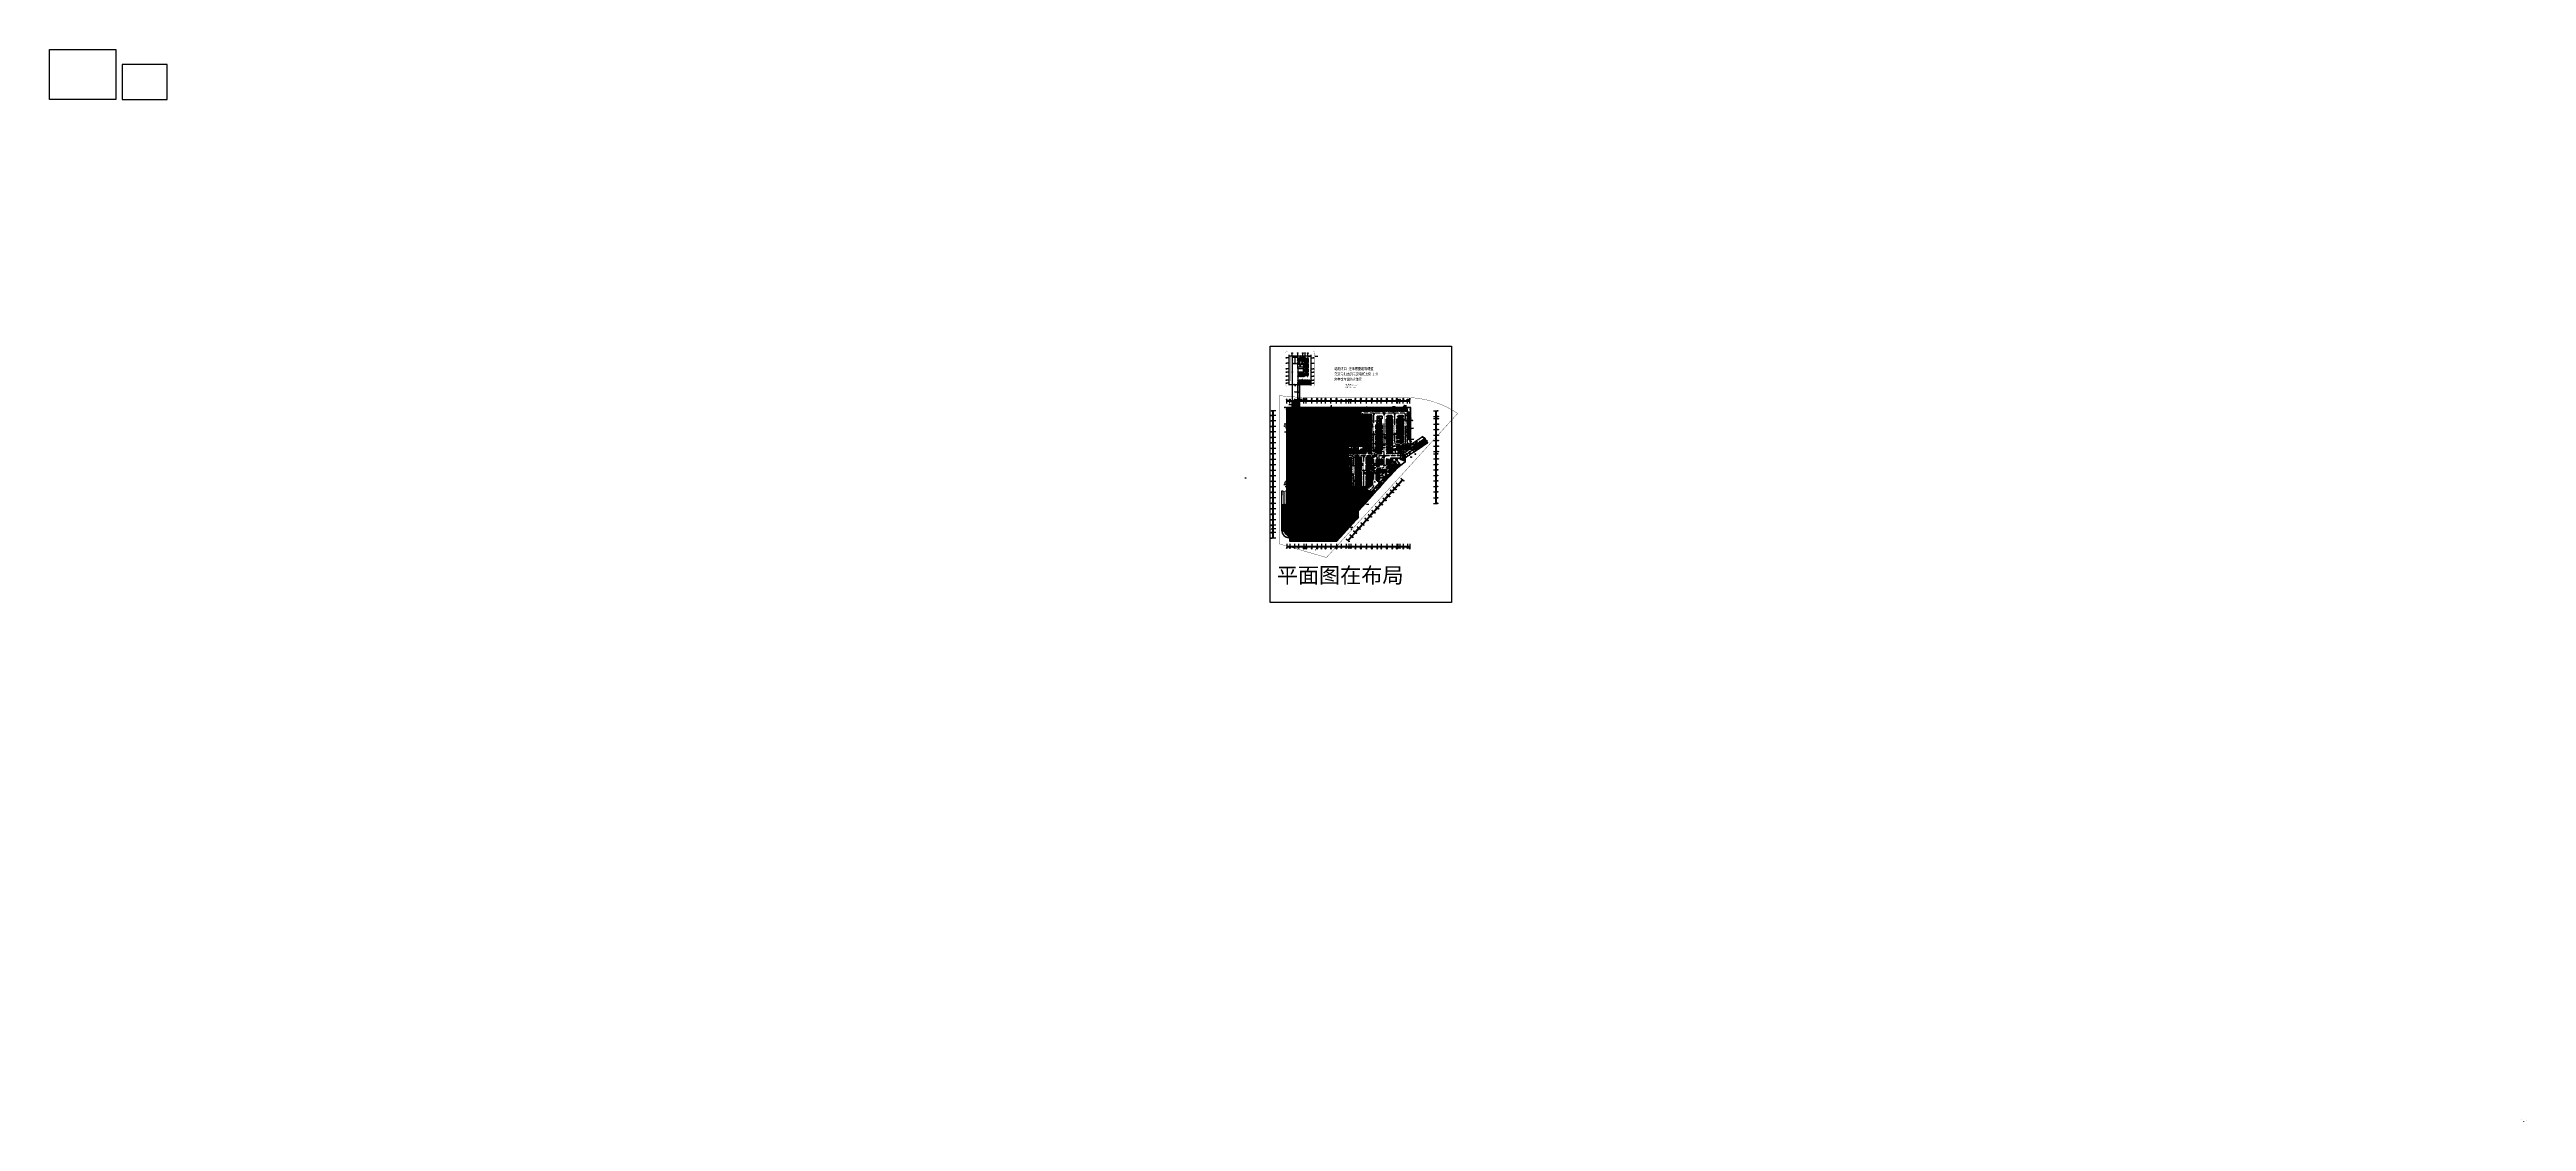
# Model space of a CAD drawing. Extents: x -2120532 to 1934524, y -1331911 to 424203.
import ezdxf
from ezdxf.enums import TextEntityAlignment as Align

# ---------------------------------------------------------------- set-up
doc = ezdxf.new("R2010")
doc.units = 0
doc.header["$LTSCALE"] = 10
for name, pattern in [('( Hidden )', [0.375, 0.25, -0.125]), ('__DASH', [0.35, 0.25, -0.1]), ('_DASH', [0.6, 0.4, -0.2]), ('ACAD_ISO05W100', [34, 24, -3, 0.5, -3, 0.5, -3]), ('CENTERX2', [4, 2.5, -0.5, 0.5, -0.5]), ('CONTINOUS', [0]), ('DASH', [0.35, 0.25, -0.1]), ('DASHEDX2', [1.5, 1, -0.5]), ('S', [0.82, 0.35, -0.06, 0, -0.06, 0.35]), ('排水', [1.1, 1, -0.1])]:
    doc.linetypes.add(name, pattern=pattern)
for name, color, linetype in [('0-绿', 3, 'Continuous'), ('0-蓝', 5, 'Continuous'), ('00-停车位', 67, 'Continuous'), ('00-用地红线', 12, 'CENTERX2'), ('03小品', 2, 'Continuous'), ('3', 7, 'Continuous'), ('A-BEAM', 4, 'Continuous'), ('A-COLUMN', 8, 'Continuous'), ('A-CURTWALL', 4, 'Continuous'), ('A-DIM_ELEV', 3, 'Continuous'), ('A-DIM_LEAD', 3, 'Continuous'), ('A-DIM_SYMB', 3, 'Continuous'), ('A-EVTR', 3, 'Continuous'), ('A-PUB_HATCH', 8, 'Continuous'), ('A-PUB_TITLE', 4, 'Continuous'), ('A-REDLINE', 1, 'ACAD_ISO05W100'), ('A-ROOM_NAME', 23, 'Continuous'), ('A-SPACE', 7, 'Continuous'), ('A-SPACE_SHAR', 4, 'Continuous'), ('A-STAIR', 3, 'Continuous'), ('A-WALL', 2, 'Continuous'), ('A-WINDOW', 8, 'Continuous'), ('A-可见线', 7, 'Continuous'), ('AXIS', 3, 'Continuous'), ('AXIS_TEXT', 7, 'Continuous'), ('car', 252, 'Continuous'), ('COLU-主楼', 1, 'Continuous'), ('COLUMN', 6, 'Continuous'), ('DIM_ELEV', 3, 'Continuous'), ('DIM_LEAD', 3, 'Continuous'), ('DIM_SYMB', 3, 'Continuous'), ('DOOR_FIRE', 8, 'Continuous'), ('EVTR', 4, 'Continuous'), ('G-ANNO-INDX', 42, 'Continuous'), ('GPS文字_污水', 7, 'Continuous'), ('HANDRAIL', 3, 'Continuous'), ('LVTRY', 6, 'Continuous'), ('PROMPT', 1, 'Continuous'), ('PUB_HATCH', 8, 'Continuous'), ('R_人防洗消集水坑', 32, 'Continuous'), ('S-柱', 51, 'Continuous'), ('S-柱-填充', 8, 'Continuous'), ('SPACE', 7, 'Continuous'), ('SRC-03F$0$A-SYMB-NUMB-T', 4, 'Continuous'), ('SRC-03F$0$A-WALL', 7, 'Continuous'), ('STAIR', 2, 'Continuous'), ('W-DIM_中水', 3, 'Continuous'), ('W-DIM_压力废', 3, 'Continuous'), ('W-DIM_压力雨', 3, 'Continuous'), ('W-DIM_喷淋', 3, 'Continuous'), ('W-DIM_消防', 3, 'Continuous'), ('W-DIM_直饮', 3, 'Continuous'), ('W-DIM_给水', 3, 'Continuous'), ('W-EQUIP_中水', 7, 'Continuous'), ('W-EQUIP_喷淋', 7, 'Continuous'), ('W-EQUIP_地漏', 7, 'Continuous'), ('W-EQUIP_消火栓', 7, 'Continuous'), ('W-EQUIP_消防', 7, 'Continuous'), ('W-EQUIP_灭火器', 7, 'Continuous'), ('W-EQUIP_直饮', 7, 'Continuous'), ('W-EQUIP_给水', 7, 'Continuous'), ('W-EVALVE_喷淋', 7, 'Continuous'), ('W-PIPE-中水', 122, 'Continuous'), ('W-PIPE-压力废', 31, 'Continuous'), ('W-PIPE-压力雨', 4, 'Continuous'), ('W-PIPE-喷淋', 6, 'Continuous'), ('W-PIPE-喷淋中', 6, 'Continuous'), ('W-PIPE-喷淋高', 6, 'Continuous'), ('W-PIPE-污水', 2, 'DASH'), ('W-PIPE-消防', 1, 'Continuous'), ('W-PIPE-消防中', 1, 'Continuous'), ('W-PIPE-直饮', 62, 'Continuous'), ('W-PIPE-给水', 3, 'Continuous'), ('W-PIPE-给水中', 72, 'S'), ('W-TEXT_中水', 7, 'Continuous'), ('W-TEXT_压力废', 7, 'Continuous'), ('W-TEXT_压力雨', 7, 'Continuous'), ('W-TEXT_喷淋', 7, 'Continuous'), ('W-TEXT_消防', 7, 'Continuous'), ('W-TEXT_直饮', 7, 'Continuous'), ('W-TEXT_给水', 7, 'Continuous'), ('W-TWT_DASH', 8, 'Continuous'), ('W-TWT_DIM', 3, 'Continuous'), ('W-TWT_LEAD', 3, 'Continuous'), ('W-TWT_TEXT', 7, 'Continuous'), ('W-VALVE_中水', 7, 'Continuous'), ('W-VALVE_压力废', 7, 'Continuous'), ('W-VALVE_喷淋', 7, 'Continuous'), ('W-VALVE_废水', 7, 'Continuous'), ('W-VALVE_消防', 7, 'Continuous'), ('W-VALVE_给水', 7, 'Continuous'), ('W-VPIPE-中水', 122, 'Continuous'), ('W-VPIPE-压力废', 31, 'Continuous'), ('W-VPIPE-压力雨', 4, 'Continuous'), ('W-VPIPE-喷淋', 6, 'Continuous'), ('W-VPIPE-喷淋中', 6, 'Continuous'), ('W-VPIPE-消防', 1, 'Continuous'), ('W-VPIPE-消防中', 1, 'Continuous'), ('W-VPIPE-直饮', 62, 'Continuous'), ('W-VPIPE-给水', 3, 'Continuous'), ('W-VPIPE-给水中', 72, 'Continuous'), ('W-VPIPE-给水高', 91, 'Continuous'), ('WALL', 9, 'Continuous'), ('WALL-C', 2, 'Continuous'), ('WINDOW', 8, 'Continuous'), ('WINDOW_RF', 8, 'Continuous'), ('排水', 224, 'DASHEDX2'), ('消防', 1, 'Continuous'), ('画水辅助', 6, 'Continuous'), ('磐龙-图', 7, 'Continuous'), ('索引线', 252, 'Continuous'), ('车行线', 4, 'Continuous'), ('集水坑', 4, 'Continuous'), ('雨棚投影', 147, 'Continuous')]:
    doc.layers.add(name, color=color, linetype=linetype)
for name, color, linetype, lineweight in [('B-1F-WALL$0$A-STAIR', 2, 'Continuous', 9), ('GPS-污水', 2, '排水', 40), ('HATCH', 251, 'Continuous', 0), ('HOLE', 52, 'Continuous', 15), ('地下二层$0$A-PUB_HATCH', 8, 'Continuous', 0), ('砼柱', 2, 'Continuous', 35), ('钢柱', 51, 'Continuous', 35)]:
    doc.layers.add(name, color=color, linetype=linetype, lineweight=lineweight)
doc.layers.add('DIM_MODI', color=6, linetype='Continuous', plot=False)
doc.styles.add('8B2_01', font='simhei.ttf', dxfattribs={"width": 0.8})
doc.styles.add('8B2_02', font='tssdeng.shx', dxfattribs={"width": 0.6, "bigfont": 'TSSDCHN.shx'})
doc.styles.add('8B2_03', font='', dxfattribs={"height": 3})
doc.styles.add('_TCH_AXIS', font='COMPLEX', dxfattribs={"bigfont": 'GBCBIG'})
doc.styles.add('_TCH_DIM', font='SIMPLEX', dxfattribs={"bigfont": 'GBCBIG'})
doc.styles.add('_TCH_DIM_T3', font='SIMPLEX', dxfattribs={"width": 0.705882, "bigfont": 'GBCBIG'})
doc.styles.add('_TCH_LABEL', font='COMPLEX', dxfattribs={"bigfont": 'GBCBIG'})
doc.styles.add('_TCH_SPACE', font='SIMPLEX', dxfattribs={"height": 5, "bigfont": 'GBCBIG'})
doc.styles.add('_TWT_PIPEDN', font='TSSDENG', dxfattribs={"width": 0.8, "height": 3.5, "bigfont": 'TSSDCHN'})
doc.styles.add('_TWT_SERIAL', font='TSSDENG', dxfattribs={"width": 0.8, "height": 3.5, "bigfont": 'TSSDCHN'})
doc.styles.add('COMPLEX', font='COMPLEX.shx', dxfattribs={"width": 0.65})
doc.styles.add('SRC-03F$0$ECADI-TXT', font='simplex.shx', dxfattribs={"bigfont": 'hztxt.shx'})
doc.styles.get("Standard").update_dxf_attribs({"font": 'TSSDENG.shx', "width": 0.7, "bigfont": 'TSSDCHN.shx'})
doc.styles.add('STANDARD_T3', font='TSSDENG.shx', dxfattribs={"width": 0.56, "bigfont": 'TSSDCHN.shx'})
doc.styles.add('黑体', font='simhei.ttf', dxfattribs={"width": 0.65})
doc.styles.get('8B2_03').set_extended_font_data('SimSun')
doc.dimstyles.new('_TCH_ARCH&&150', dxfattribs={"dimtxt": 525, "dimasz": 150, "dimexe": 375, "dimexo": 450, "dimgap": 150, "dimtad": 1, "dimdec": 0, "dimzin": 0, "dimdsep": 46, "dimtxsty": 'STANDARD_T3', "dimblk": 'ARCHTICK', "dimcen": 0.09, "dimclrt": 7, "dimazin": 2, "dimtfac": 1, "dimtdec": 0, "dimtix": 1, "dimtmove": 2, "dimatfit": 3, "dimfxl": 0, "dimtolj": 1, "dimtzin": 0, "dimarcsym": 0})
doc.dimstyles.new('_TCH_ARCH&&75', dxfattribs={"dimtxt": 223.125, "dimasz": 75, "dimexe": 187.5, "dimexo": 225, "dimgap": 75, "dimtad": 1, "dimdec": 0, "dimzin": 0, "dimdsep": 46, "dimtxsty": '_TCH_DIM_T3', "dimblk": 'ARCHTICK', "dimcen": 0.09, "dimclrt": 7, "dimazin": 2, "dimtfac": 1, "dimtdec": 0, "dimtix": 1, "dimtmove": 2, "dimatfit": 3, "dimfxl": 0, "dimtolj": 1, "dimtzin": 0, "dimarcsym": 0})
doc.dimstyles.new('_TWT_ARCH&&150', dxfattribs={"dimtxt": 446.25, "dimasz": 150, "dimexe": 375, "dimexo": 450, "dimgap": 189.375, "dimtad": 1, "dimdec": 0, "dimzin": 0, "dimdsep": 46, "dimtxsty": '_TCH_DIM_T3', "dimblk": 'ARCHTICK', "dimcen": 0.09, "dimclrt": 7, "dimazin": 2, "dimtfac": 1, "dimtdec": 0, "dimtix": 1, "dimtmove": 2, "dimatfit": 3, "dimfxl": 0, "dimtolj": 1, "dimtzin": 0, "dimarcsym": 0})
pattern_1 = [(45, (-1868267.6, 386048.79), (-56.1266008, 56.1266008), [])]
pattern_2 = [(45, (-1051447.4, 216448.07), (-31.571213, 31.571213), [])]
pattern_3 = [(45, (27.5, 1e-10), (-108.18734, 108.18734), []), (45, (55.78, 1e-10), (-108.18734, 108.18734), []), (45, (149.83, 1e-10), (-108.18734, 108.18734), [52.5, -30])]

# ---------------------------------------------------------------- blocks, each defined once
blk = doc.blocks.new('$ATTACHMENT$00000186')
for points, const_width in [([(0, 0), (-273, 0)], 30), ([(-273, 54), (-273, -66)], 15)]:
    blk.add_lwpolyline(points, dxfattribs=dict(const_width=const_width))
at = {"const_width": 62.5}
blk.add_lwpolyline([(-139, 2, -1), (-201, 2, -1)], format="xyb", close=True, dxfattribs=at)
blk = doc.blocks.new('A$C5BDE0F02')
blk.add_lwpolyline([(0, -100), (0, 100), (-300, 100), (-300, -100)], close=True)
at = {"xscale": 0.75, "yscale": -0.75, "zscale": 0.75}
blk.add_blockref('$ATTACHMENT$00000186', (-50, 0), dxfattribs=at)
blk = doc.blocks.new('消火栓标高')
at = {"layer": 'W-TWT_TEXT'}
for p, q in [((38430, -237199, 3000), (39391, -238117, 3000)), ((39309, -238040, 3000), (38613, -237374, 3000)), ((38939, -237685, 3000), (38924, -237049, 3000)), ((40431, -238490, 3000), (38924, -237049, 3000)), ((38939, -237685, 3000), (39575, -237671, 3000))]:
    blk.add_line(p, q, dxfattribs=at)
at = {"layer": 'W-TWT_TEXT', "style": '8B2_02', "width": 0.6}
blk.add_text('F+4.600', height=525, rotation=316.288, dxfattribs=at).set_placement((39321, -237338, 3000))
blk = doc.blocks.new('集水坑1500x1500')
blk.add_line((750, -300), (750, -900))
at = {"linetype": '( Hidden )'}
blk.add_lwpolyline([(0, 0), (1500, 0), (1500, -1500), (0, -1500)], close=True, dxfattribs=at)
blk.add_lwpolyline([(150, -900), (150, -300), (1350, -300), (1350, -900)], close=True)
blk = doc.blocks.new('A$C2E841D35')
at = {"color": 7, "ltscale": 100}
for p, q in [((292, 381), (181, 381)), ((292, 219), (181, 219)), ((292, -219), (181, -219)), ((292, -381), (181, -381))]:
    blk.add_line(p, q, dxfattribs=at)
for centre, radius in [((150, 297), 86.2), ((150, 297), 86.2), ((150, 300), 62), ((430, 300), 159), ((430, 300), 159), ((430, 300), 140), ((430, 300), 140), ((430, 300), 73.2), ((430, 300), 73.2), ((430, 300), 56.6), ((430, 300), 56.6), ((150, -303), 86.2), ((150, -303), 86.2), ((150, -300), 62), ((430, -300), 159), ((430, -300), 159), ((430, -300), 140), ((430, -300), 140), ((430, -300), 73.2), ((430, -300), 73.2), ((430, -300), 56.6), ((430, -300), 56.6)]:
    blk.add_circle(centre, radius, dxfattribs=at)
blk = doc.blocks.new('2.8')
at = {"layer": 'W-TWT_TEXT', "style": '8B2_02', "width": 0.6}
blk.add_text('F+2.800', height=525, rotation=89.999793, dxfattribs=at).set_placement((100977, -194305, 5000))
blk = doc.blocks.new('4.0')
at = {"layer": 'W-TWT_TEXT', "style": '8B2_02', "width": 0.6}
blk.add_text('F+4.000', height=525, rotation=89.999793, dxfattribs=at).set_placement((100977, -190490, 5000))
blk = doc.blocks.new('l99')
at = {"layer": 'W-TWT_TEXT'}
for p, q in [((92541, -196910), (92091, -196460)), ((94175, -196460), (92091, -196460)), ((92541, -196910), (92991, -196460))]:
    blk.add_line(p, q, dxfattribs=at)
blk = doc.blocks.new('y5')
at = {"layer": 'W-TWT_TEXT', "style": '8B2_02', "width": 0.6}
blk.add_text('F+2.800', height=525, dxfattribs=at).set_placement((7800, -264616, 3000))
blk = doc.blocks.new('4gs')
at = {"layer": 'W-TWT_TEXT', "style": '8B2_02', "width": 0.6}
blk.add_text('F+4.700', height=525, rotation=359.999793, dxfattribs=at).set_placement((-16760, -202342, 8000))
blk = doc.blocks.new('CFGR')
at = {"layer": '消防', "color": 1}
for points in [[(198519, -66058), (198519, -66028), (198459, -66028), (198459, -66058)], [(198503, -65968), (198474, -65968), (198474, -66028), (198503, -66028)]]:
    blk.add_lwpolyline(points, close=True, dxfattribs=at)
blk = doc.blocks.new('CFFR')
at = {"layer": '消防', "color": 1}
for radius in [150, 60]:
    blk.add_circle((198503, -65354), radius, dxfattribs=at)
at = {"layer": '消防', "color": 1, "rotation": 134.9999999997785}
blk.add_blockref('CFGR', (292209, -252353), dxfattribs=at)
blk = doc.blocks.new('42')
at = {"layer": '消防', "color": 1}
for radius in [278, 111]:
    blk.add_circle((-43140, -285574), radius, dxfattribs=at)
at = {"layer": '消防', "color": 1, "xscale": 1.850336657837033, "yscale": 1.850336657837033, "zscale": 1.850336657837033, "rotation": 134.9999999997785}
blk.add_blockref('CFGR', (130248, -631586), dxfattribs=at)
at = {"layer": '磐龙-图', "color": 1, "xscale": 1.850336657837033, "yscale": 1.850336657837033, "zscale": 1.850336657837033}
for p in [(-427861, -72389), (-425013, -64802), (-425013, -68403), (-425013, -71301), (-419646, -64802), (-419646, -68403), (-419646, -71301), (-414007, -64802), (-414007, -68403), (-414007, -71301), (-409317, -64802), (-409317, -68403), (-409317, -71301), (-409201, -60659), (-409201, -62446), (-406910, -72292), (-403389, -65813), (-403389, -69384), (-403389, -72955), (-403389, -76527), (-403389, -80098), (-399584, -63302), (-399584, -65813), (-399584, -69384), (-399584, -72955), (-399584, -76527), (-399584, -80098), (-395718, -65813), (-395718, -69384), (-395718, -72955), (-395718, -76527), (-395718, -80098), (-348301, -61476), (-348301, -67438), (-348301, -73120), (-345647, -61476), (-345647, -67438), (-345647, -73120), (-342994, -61476), (-342994, -67438), (-342994, -73120), (-340341, -61476), (-340341, -67438), (-340341, -73120), (-337688, -61476), (-337688, -67438), (-337688, -73120), (-336710, -75617), (-334752, -61476), (-334752, -67438), (-334752, -73120), (-334260, -75617), (-329498, -60950), (-326166, -60950), (-403389, -84274), (-403389, -88451), (-399584, -84274), (-399584, -88451), (-395718, -84274), (-395718, -88451), (-423191, -154571), (-423191, -160697), (-422890, -157353), (-418992, -154571), (-418992, -157353), (-418992, -160697), (-414715, -154571), (-414715, -157353), (-414715, -160697), (-410438, -154571), (-410438, -157353), (-410438, -160697), (-406161, -154571), (-406161, -157353), (-406161, -160697), (-401413, -156472), (-401413, -159829), (-423191, -164647), (-418992, -164647), (-414715, -164647), (-406808, -164647)]:
    blk.add_blockref('CFFR', p, dxfattribs=at)
blk = doc.blocks.new('_ArchTick')
at = {"color": 0, "linetype": 'ByBlock', "const_width": 0.4}
blk.add_lwpolyline([(-0.5, -0.5), (0.5, 0.5)], dxfattribs=at)
blk = doc.blocks.new('$VALVE$00000485')
at = {"linetype": 'CONTINOUS'}
for p, q in [((-90, 67), (-90, -42)), ((90, 42), (-90, 42)), ((90, -40), (-90, -18))]:
    blk.add_line(p, q, dxfattribs=at)
for q in [(90, 72), (90, -72)]:
    blk.add_line((90, 0), q)
for p in [(-90, 0), (90, 0)]:
    blk.add_point(p)
blk = doc.blocks.new('$VALVE$00000447')
for p, q in [((-82, 0), (-82, 90)), ((-82, 0), (-82, -90)), ((82, 0), (82, 90)), ((82, 0), (82, -90))]:
    blk.add_line(p, q)
blk.add_circle((0, 0), 60.1)
for p in [(-82, 0), (82, 0)]:
    blk.add_point(p)
blk = doc.blocks.new('$VALVE$00000591')
blk.add_line((67, 530), (-67, 369))
blk.add_lwpolyline([(-67, 369, 0, 40, 0), (-14, 463, 40, 40, 0)], format="xyseb")
for points, const_width in [([(0, 300), (0, 0)], 30), ([(0, 182), (75, 182), (75, 107)], 7.5)]:
    blk.add_lwpolyline(points, dxfattribs=dict(const_width=const_width))
for radius in [150, 110]:
    blk.add_circle((0, 450), radius)
blk = doc.blocks.new('$VALVE$00000486')
for p, q in [((90, 55), (-90, 16)), ((-90, -48), (-90, 48)), ((90, 72), (90, -72)), ((90, 72), (90, -72)), ((90, -72), (90, 72)), ((90, -55), (-90, -16))]:
    blk.add_line(p, q)
for p in [(-90, 0), (90, 0)]:
    blk.add_point(p)
blk = doc.blocks.new('0516建筑图_t8-消防泵')
at = {"layer": 'W-VALVE_消防'}
for p, q in [((-373, 133), (-413, 133)), ((-413, -133), (-413, 133)), ((-373, -133), (-373, 133)), ((-333, 133), (-373, 133)), ((-333, -133), (-333, 133)), ((-234, 53), (-333, 53)), ((-300, 53), (-300, 300)), ((-300, 300), (300, 300)), ((-191, 146), (-219, 194)), ((-146, 191), (-194, 219)), ((0, 9), (-167, 9)), ((-166, 22), (0, 22)), ((0, 37), (-163, 37)), ((-160, 50), (0, 50)), ((0, 64), (-155, 64)), ((-149, 77), (0, 77)), ((0, 96), (-137, 96)), ((-127, 109), (0, 109)), ((0, 124), (-112, 124)), ((-96, 137), (0, 137)), ((0, 158), (-57, 158)), ((0, 158), (57, 158)), ((96, 137), (0, 137)), ((0, 124), (112, 124)), ((127, 109), (0, 109)), ((0, 96), (137, 96)), ((149, 77), (0, 77)), ((0, 64), (155, 64)), ((160, 50), (0, 50)), ((0, 37), (163, 37)), ((166, 22), (0, 22)), ((0, 9), (167, 9)), ((146, 191), (194, 219)), ((191, 146), (219, 194)), ((234, 53), (333, 53)), ((300, 53), (300, 300)), ((333, -133), (333, 133)), ((333, 133), (413, 133)), ((373, -133), (373, 133)), ((413, -133), (413, 133)), ((-373, -133), (-413, -133)), ((-333, -133), (-373, -133)), ((-234, -53), (-333, -53)), ((-300, -300), (-300, -53)), ((-300, -300), (300, -300)), ((-191, -146), (-219, -194)), ((-146, -191), (-194, -219)), ((0, -9), (-167, -9)), ((-166, -22), (0, -22)), ((0, -37), (-163, -37)), ((-160, -50), (0, -50)), ((0, -64), (-155, -64)), ((-149, -77), (0, -77)), ((-137, -96), (137, -96)), ((-127, -109), (0, -109)), ((0, -124), (-112, -124)), ((-96, -137), (0, -137)), ((0, -158), (-57, -158)), ((0, -9), (167, -9)), ((166, -22), (0, -22)), ((0, -37), (163, -37)), ((160, -50), (0, -50)), ((0, -64), (155, -64)), ((149, -77), (0, -77)), ((127, -109), (0, -109)), ((0, -124), (112, -124)), ((96, -137), (0, -137)), ((0, -158), (57, -158)), ((146, -191), (194, -219)), ((191, -146), (219, -194)), ((234, -53), (333, -53)), ((300, -300), (300, -53)), ((333, -133), (413, -133))]:
    blk.add_line(p, q, dxfattribs=at)
blk.add_lwpolyline([(500, -500), (-500, -500), (-500, 500), (500, 500)], close=True, dxfattribs=at)
at = {"layer": 'W-VALVE_消防', "const_width": 13.3}
for points in [[(-204, 211, -1), (-204, 197, -1)], [(211, 204, -1), (197, 204, -1)], [(-211, -204, -1), (-197, -204, -1)], [(204, -211, -1), (204, -197, -1)]]:
    blk.add_lwpolyline(points, format="xyb", close=True, dxfattribs=at)
at = {"layer": 'W-VALVE_消防'}
for centre, radius in [((-273, 273), 20), ((0, 0), 240), ((273, 273), 20), ((769, 0), 75), ((-273, -273), 20), ((273, -273), 20)]:
    blk.add_circle(centre, radius, dxfattribs=at)
for centre, radius, start, end in [((0, 0), 300, 137.7194961, 222.2805043), ((-203, 203), 18.7, 134.9999943, 210.8154548), ((-203, 203), 18.7, 59.1845477, 134.9999943), ((0, 0), 300, 47.7194927, 132.2805076), ((203, 203), 18.7, 44.9999964, 120.8154523), ((203, 203), 18.7, 329.1845459, 44.9999964), ((0, 0), 300, 317.7194961, 42.2805043), ((-203, -203), 18.7, 149.1845459, 224.9999964), ((-203, -203), 18.7, 224.9999964, 300.8154523), ((0, 0), 300, 227.7194927, 312.2805076), ((203, -203), 18.7, 239.1845477, 314.9999943), ((203, -203), 18.7, 314.9999943, 30.8154548)]:
    blk.add_arc(centre, radius, start, end, dxfattribs=at)
at = {"layer": 'W-VALVE_消防', "extrusion": (0, 0, -1)}
for major_axis, start_param, end_param in [((-1, -219), 3.13895479, 9.42214009), ((0, -209), 3.14229168, 9.42547698), ((-119, -118), 0.83925927, 0.91756249), ((-119, -118), 1.00563986, 1.08635721), ((118, -119), 2.74766846, 2.83368481), ((118, -119), 2.96340938, 3.0619759), ((118, -119), 3.19018812, 3.31540624), ((0, -167), 2.79516731, 3.48534978), ((-119, -118), 2.96393935, 3.08915747), ((-119, -118), 3.21736969, 3.3159362), ((-119, -118), 3.44566077, 3.53167713), ((118, -119), 5.19298838, 5.27370572), ((118, -119), 5.3617831, 5.44008632), ((118, -119), 2.22019044, 2.29849366), ((118, -119), 2.05139572, 2.13211307), ((-119, -118), 0.30406812, 0.39008447), ((-119, -118), 0.07577703, 0.17434355), ((118, -119), 1.39314302, 1.51836114), ((-1, -167), -0.34819526, 0.34198721), ((118, -119), 0.04859546, 0.17381358), ((-119, -118), 4.53420571, 4.63277222), ((118, -119), 5.88926111, 5.97527747), ((-119, -118), 4.14723251, 4.22794986), ((118, -119), 5.55164825, 5.62995147)]:
    blk.add_ellipse((0, 0), major_axis=major_axis, ratio=1, start_param=start_param, end_param=end_param, dxfattribs=at)
at = {"layer": 'W-VALVE_消防', "xscale": 0.5, "yscale": 0.5, "zscale": 0.5, "rotation": 180}
blk.add_blockref('$VALVE$00000591', (-979, 0), dxfattribs=at)
at = {"layer": 'W-VALVE_消防', "xscale": -1, "yscale": -1, "rotation": 180}
blk.add_blockref('$VALVE$00000447', (-797, 0), dxfattribs=at)
at = {"layer": 'W-VALVE_消防', "xscale": -1.12, "yscale": 1.12, "zscale": 1.12}
blk.add_blockref('$VALVE$00000485', (-564, 0), dxfattribs=at)
at = {"layer": 'W-VALVE_消防'}
blk.add_blockref('$VALVE$00000486', (554, 0), dxfattribs=at)
blk = doc.blocks.new('A$C6D5A102A')
at = {"color": 8}
for p, q in [((0, 0), (0, 1000)), ((0, 1000), (0, 0)), ((1000, 1000), (0, 1000)), ((100, 835), (100, 165)), ((825, 910), (175, 910)), ((175, 90), (825, 90)), ((900, 165), (900, 835)), ((1000, 0), (1000, 1000)), ((0, 0), (1000, 0))]:
    blk.add_line(p, q, dxfattribs=at)
blk.add_circle((500, 500), 300, dxfattribs=at)
for centre, start, end in [((175, 835), 90, 180), ((175, 165), 180, 270), ((825, 835), 0, 90), ((825, 165), 270, 0)]:
    blk.add_arc(centre, 75, start, end, dxfattribs=at)
blk = doc.blocks.new('h4')
at = {"layer": 'W-TWT_DASH', "linetype": 'ByBlock'}
for points in [[(-48659, -258710), (-52959, -258710), (-52959, -258410), (-48659, -258410)], [(-48659, -259710), (-52959, -259710), (-52959, -259410), (-48659, -259410)], [(-48659, -260710), (-52959, -260710), (-52959, -260410), (-48659, -260410)], [(-48659, -261710), (-52959, -261710), (-52959, -261410), (-48659, -261410)]]:
    blk.add_lwpolyline(points, close=True, dxfattribs=at)
at = {"layer": 'W-TWT_DASH', "linetype": 'ByBlock', "xscale": -1, "rotation": 180}
for p in [(-52809, -258560), (-52809, -259560), (-52809, -260560), (-51809, -258560), (-51809, -259560), (-51809, -260560), (-50809, -258560), (-50809, -259560), (-50809, -260560), (-49809, -258560), (-49809, -259560), (-49809, -260560)]:
    blk.add_blockref('A$C6D5A102A', p, dxfattribs=at)
blk = doc.blocks.new('车位2400x5300')
at = {"layer": '00-停车位', "color": 251}
for p, q in [((-875, -1000), (-175, -1000)), ((-875, -1100), (-875, -1000)), ((-875, -1100), (-175, -1100)), ((400, -5300), (-400, -5300)), ((-175, -1100), (-175, -1000)), ((175, -1000), (875, -1000)), ((175, -1100), (175, -1000)), ((175, -1100), (875, -1100)), ((875, -1100), (875, -1000))]:
    blk.add_line(p, q, dxfattribs=at)
blk.add_lwpolyline([(400, -5150), (400, -5300), (1200, -5300), (1200, 0), (-1200, 0), (-1200, -5300), (-400, -5300), (-400, -5150), (-1050, -5150), (-1050, -150), (1050, -150), (1050, -5150), (400, -5150)], dxfattribs=at)
blk.add_lwpolyline([(0, -5150, 0, 600, 0), (0, -4850, 600, 600, 0)], format="xyseb", dxfattribs=at)
blk = doc.blocks.new('坡道')
at = {"layer": '雨棚投影', "linetype": 'DASH', "lineweight": -3, "ltscale": 2}
for p, q in [((-138368, -493850), (-175993, -493851)), ((-153487, -490001), (-153487, -497701))]:
    blk.add_line(p, q, dxfattribs=at)
blk.add_lwpolyline([(-138368, -493850), (-111768, -493850, 0.41421363), (-103918, -486000), (-103918, -484450)], format="xyb", dxfattribs=at)
for points in [[(-138368, -490000), (-175993, -490001), (-175993, -497701), (-138368, -497700)], [(-138368, -498000), (-138368, -497701), (-175993, -497701), (-175993, -498000)]]:
    blk.add_lwpolyline(points, close=True, dxfattribs=at)
blk = doc.blocks.new('自行车坡道')
at = {"layer": 'A-STAIR', "color": 8}
for p, q in [((-72448, -339871), (-67495, -339871)), ((-72119, -340221), (-67495, -340221)), ((-71995, -340353), (-71995, -340221)), ((-71695, -340638), (-71695, -340221)), ((-71395, -340993), (-71395, -340221)), ((-71095, -341321), (-71095, -340221)), ((-71095, -341321), (-67495, -341321)), ((-70795, -341321), (-70795, -340221)), ((-70759, -341671), (-67495, -341671)), ((-70495, -341321), (-70495, -340221)), ((-70195, -341321), (-70195, -340221)), ((-69895, -341321), (-69895, -340221)), ((-69595, -341321), (-69595, -340221)), ((-69295, -341321), (-69295, -340221)), ((-68995, -341321), (-68995, -340221)), ((-68695, -341321), (-68695, -340221)), ((-68395, -341321), (-68395, -340221)), ((-68095, -341321), (-68095, -340221)), ((-67795, -341321), (-67795, -340221)), ((-67495, -341671), (-67495, -339871))]:
    blk.add_line(p, q, dxfattribs=at)
at = {"layer": 'DIM_SYMB', "color": 8}
blk.add_lwpolyline([(-72776, -339521), (-71718, -340648), (-71513, -340560), (-71768, -340902), (-71564, -340812), (-70507, -341939)], dxfattribs=at)
blk.add_lwpolyline([(-66753, -340771, 0, 0, 0), (-69595, -340771, 0, 80, 0), (-69295, -340771, 0, 0, 0)], format="xyseb", dxfattribs=at)
at = {"layer": '雨棚投影', "color": 8, "linetype": 'DASH', "lineweight": -3, "ltscale": 2}
for p, q in [((-96295, -339871), (-72448, -339871)), ((-96295, -341671), (-96295, -339871)), ((-96295, -340221), (-90595, -340221)), ((-96295, -341321), (-90595, -341321)), ((-96295, -341671), (-70759, -341671)), ((-95995, -341321), (-95995, -340221)), ((-95695, -341321), (-95695, -340221)), ((-95395, -341321), (-95395, -340221)), ((-95095, -341321), (-95095, -340221)), ((-94795, -341321), (-94795, -340221)), ((-94495, -341321), (-94495, -340221)), ((-94195, -341321), (-94195, -340221)), ((-93895, -341321), (-93895, -340221)), ((-93595, -341321), (-93595, -340221)), ((-93295, -341321), (-93295, -340221)), ((-92995, -341321), (-92995, -340221)), ((-92695, -341321), (-92695, -340221)), ((-92395, -341321), (-92395, -340221)), ((-92095, -341321), (-92095, -340221)), ((-91795, -341321), (-91795, -340221)), ((-91495, -341321), (-91495, -340221)), ((-91195, -341321), (-91195, -340221)), ((-90895, -341321), (-90895, -340221)), ((-90595, -341671), (-90595, -339871)), ((-88595, -341671), (-88595, -339871)), ((-88595, -340221), (-82895, -340221)), ((-88595, -341321), (-82895, -341321)), ((-88295, -341321), (-88295, -340221)), ((-87995, -341321), (-87995, -340221)), ((-87695, -341321), (-87695, -340221)), ((-87395, -341321), (-87395, -340221)), ((-87095, -341321), (-87095, -340221)), ((-86795, -341321), (-86795, -340221)), ((-86495, -341321), (-86495, -340221)), ((-86195, -341321), (-86195, -340221)), ((-85895, -341321), (-85895, -340221)), ((-85595, -341321), (-85595, -340221)), ((-85295, -341321), (-85295, -340221)), ((-84995, -341321), (-84995, -340221)), ((-84695, -341321), (-84695, -340221)), ((-84395, -341321), (-84395, -340221)), ((-84095, -341321), (-84095, -340221)), ((-83795, -341321), (-83795, -340221)), ((-83495, -341321), (-83495, -340221)), ((-83195, -341321), (-83195, -340221)), ((-82895, -341671), (-82895, -339871)), ((-80895, -341671), (-80895, -339871)), ((-80895, -340221), (-75195, -340221)), ((-80895, -341321), (-75195, -341321)), ((-80595, -341321), (-80595, -340221)), ((-80295, -341321), (-80295, -340221)), ((-79995, -341321), (-79995, -340221)), ((-79695, -341321), (-79695, -340221)), ((-79395, -341321), (-79395, -340221)), ((-79095, -341321), (-79095, -340221)), ((-78795, -341321), (-78795, -340221)), ((-78495, -341321), (-78495, -340221)), ((-78195, -341321), (-78195, -340221)), ((-77895, -341321), (-77895, -340221)), ((-77595, -341321), (-77595, -340221)), ((-77295, -341321), (-77295, -340221)), ((-76995, -341321), (-76995, -340221)), ((-76695, -341321), (-76695, -340221)), ((-76395, -341321), (-76395, -340221)), ((-76095, -341321), (-76095, -340221)), ((-75795, -341321), (-75795, -340221)), ((-75495, -341321), (-75495, -340221)), ((-75195, -341671), (-75195, -339871)), ((-73195, -341671), (-73195, -339871)), ((-73195, -340221), (-72119, -340221)), ((-73195, -341321), (-71095, -341321)), ((-72895, -341321), (-72895, -340221)), ((-72595, -341321), (-72595, -340221)), ((-72295, -341321), (-72295, -340221)), ((-71995, -341321), (-71995, -340353)), ((-71695, -341321), (-71695, -340869)), ((-71395, -341321), (-71395, -340993))]:
    blk.add_line(p, q, dxfattribs=at)
at = {"layer": 'DIM_SYMB', "color": 7, "style": '_TCH_DIM'}
blk.add_text('上', height=338, dxfattribs=at).set_placement((-66648, -340946))
blk = doc.blocks.new('洗消坑')
at = {"layer": 'R_人防洗消集水坑', "lineweight": 15}
h = blk.add_hatch(color=8, dxfattribs=at)
h.dxf.hatch_style = 1
h.paths.add_polyline_path([(121185, -304065), (121385, -304865), (121385, -303865), (120385, -303865)])
h = blk.add_hatch(color=8, dxfattribs=at)
h.dxf.hatch_style = 1
h.paths.add_polyline_path([(121325, -310600), (121525, -311400), (121525, -310400), (120525, -310400)])
h = blk.add_hatch(color=8, dxfattribs=at)
h.dxf.hatch_style = 1
h.paths.add_polyline_path([(174350, -297175), (174550, -297975), (174550, -296975), (173550, -296975)])
h = blk.add_hatch(color=8, dxfattribs=at)
h.dxf.hatch_style = 1
h.paths.add_polyline_path([(97700, -355725), (97900, -356525), (97900, -355525), (96900, -355525)])
h = blk.add_hatch(color=8, dxfattribs=at)
h.dxf.hatch_style = 1
h.paths.add_polyline_path([(100575, -352425), (100775, -353225), (100775, -352225), (99775, -352225)])
h = blk.add_hatch(color=8, dxfattribs=at)
h.dxf.hatch_style = 1
h.paths.add_polyline_path([(125825, -361375), (126025, -362175), (126025, -361175), (125025, -361175)])
h = blk.add_hatch(color=8, dxfattribs=at)
h.dxf.hatch_style = 1
h.paths.add_polyline_path([(138150, -351350), (138350, -352150), (138350, -351150), (137350, -351150)])
h = blk.add_hatch(color=8, dxfattribs=at)
h.dxf.hatch_style = 1
h.paths.add_polyline_path([(159100, -359750), (159300, -360550), (159300, -359550), (158300, -359550)])
h = blk.add_hatch(color=8, dxfattribs=at)
h.dxf.hatch_style = 1
h.paths.add_polyline_path([(135059, -400086), (134673, -400814), (135342, -400071), (134599, -399402)])
h = blk.add_hatch(color=8, dxfattribs=at)
h.dxf.hatch_style = 1
h.paths.add_polyline_path([(138489, -399864), (138102, -400592), (138771, -399849), (138028, -399180)])
h = blk.add_hatch(color=8, dxfattribs=at)
h.dxf.hatch_style = 1
h.paths.add_polyline_path([(140684, -389797), (140297, -390526), (140966, -389783), (140223, -389113)])
h = blk.add_hatch(color=8, dxfattribs=at)
h.dxf.hatch_style = 1
h.paths.add_polyline_path([(140977, -393358), (140590, -394086), (141259, -393343), (140516, -392674)])
h = blk.add_hatch(color=8, dxfattribs=at)
h.dxf.hatch_style = 1
h.paths.add_polyline_path([(141477, -396096), (141091, -396824), (141760, -396081), (141017, -395412)])
h = blk.add_hatch(color=8, dxfattribs=at)
h.dxf.hatch_style = 1
h.paths.add_polyline_path([(146150, -390003), (145764, -390731), (146433, -389988), (145690, -389319)])
h = blk.add_hatch(color=8, dxfattribs=at)
h.dxf.hatch_style = 1
h.paths.add_polyline_path([(151650, -370975), (151850, -371775), (151850, -370775), (150850, -370775)])
h = blk.add_hatch(color=8, dxfattribs=at)
h.dxf.hatch_style = 1
h.paths.add_polyline_path([(151392, -380809), (150891, -381464), (151673, -380841), (151050, -380059)])
h = blk.add_hatch(color=8, dxfattribs=at)
h.dxf.hatch_style = 1
h.paths.add_polyline_path([(152763, -382530), (152262, -383185), (153044, -382562), (152421, -381780)])
h = blk.add_hatch(color=8, dxfattribs=at)
h.dxf.hatch_style = 1
h.paths.add_polyline_path([(156239, -383392), (155737, -384047), (156520, -383424), (155897, -382642)])
h = blk.add_hatch(color=8, dxfattribs=at)
h.dxf.hatch_style = 1
h.paths.add_polyline_path([(109927, -427973), (109540, -428701), (110209, -427958), (109466, -427289)])
h = blk.add_hatch(color=8, dxfattribs=at)
h.dxf.hatch_style = 1
h.paths.add_polyline_path([(116579, -425551), (116193, -426280), (116862, -425537), (116119, -424867)])
h = blk.add_hatch(color=8, dxfattribs=at)
h.dxf.hatch_style = 1
h.paths.add_polyline_path([(123275, -412943), (122888, -413672), (123557, -412929), (122814, -412259)])
h = blk.add_hatch(color=8, dxfattribs=at)
h.dxf.hatch_style = 1
h.paths.add_polyline_path([(124748, -416420), (124361, -417148), (125030, -416405), (124287, -415736)])
h = blk.add_hatch(color=8, dxfattribs=at)
h.dxf.hatch_style = 1
h.paths.add_polyline_path([(132455, -406408), (132069, -407137), (132738, -406394), (131995, -405724)])
at = {"layer": 'R_人防洗消集水坑', "color": 8, "lineweight": 15}
for points in [[(121445, -304925), (121445, -303805), (120325, -303805), (120325, -304925)], [(121385, -304865), (121385, -303865), (120385, -303865), (120385, -304865)], [(121585, -311460), (121585, -310340), (120465, -310340), (120465, -311460)], [(121525, -311400), (121525, -310400), (120525, -310400), (120525, -311400)], [(174610, -298035), (174610, -296915), (173490, -296915), (173490, -298035)], [(174550, -297975), (174550, -296975), (173550, -296975), (173550, -297975)], [(97960, -356585), (97960, -355465), (96840, -355465), (96840, -356585)], [(97900, -356525), (97900, -355525), (96900, -355525), (96900, -356525)], [(100835, -353285), (100835, -352165), (99715, -352165), (99715, -353285)], [(100775, -353225), (100775, -352225), (99775, -352225), (99775, -353225)], [(126085, -362235), (126085, -361115), (124965, -361115), (124965, -362235)], [(126025, -362175), (126025, -361175), (125025, -361175), (125025, -362175)], [(138410, -352210), (138410, -351090), (137290, -351090), (137290, -352210)], [(138350, -352150), (138350, -351150), (137350, -351150), (137350, -352150)], [(159360, -360610), (159360, -359490), (158240, -359490), (158240, -360610)], [(159300, -360550), (159300, -359550), (158300, -359550), (158300, -360550)], [(134677, -400899), (135427, -400067), (134594, -399317), (133845, -400149)], [(134673, -400814), (135342, -400071), (134599, -399402), (133930, -400145)], [(140302, -390610), (141051, -389778), (140219, -389029), (139469, -389861)], [(140297, -390526), (140966, -389783), (140223, -389113), (139554, -389857)], [(140594, -394171), (141344, -393339), (140511, -392589), (139762, -393422)], [(140590, -394086), (141259, -393343), (140516, -392674), (139847, -393417)], [(141095, -396909), (141845, -396077), (141012, -395327), (140263, -396160)], [(141091, -396824), (141760, -396081), (141017, -395412), (140348, -396155)], [(145768, -390816), (146518, -389984), (145685, -389234), (144936, -390067)], [(145764, -390731), (146433, -389988), (145690, -389319), (145021, -390062)], [(150881, -381549), (151758, -380851), (151060, -379975), (150184, -380672)], [(150891, -381464), (151673, -380841), (151050, -380059), (150268, -380682)], [(151910, -371835), (151910, -370715), (150790, -370715), (150790, -371835)], [(151850, -371775), (151850, -370775), (150850, -370775), (150850, -371775)], [(152252, -383269), (153128, -382572), (152430, -381696), (151554, -382393)], [(152262, -383185), (153044, -382562), (152421, -381780), (151639, -382403)], [(155728, -384131), (156604, -383434), (155906, -382558), (155030, -383255)], [(155737, -384047), (156520, -383424), (155897, -382642), (155114, -383265)], [(109545, -428786), (110294, -427954), (109462, -427204), (108712, -428036)], [(109540, -428701), (110209, -427958), (109466, -427289), (108797, -428032)], [(116197, -426364), (116946, -425532), (116114, -424783), (115365, -425615)], [(116193, -426280), (116862, -425537), (116119, -424867), (115449, -425611)], [(122892, -413756), (123642, -412924), (122809, -412175), (122060, -413007)], [(122888, -413672), (123557, -412929), (122814, -412259), (122145, -413003)], [(124366, -417233), (125115, -416401), (124283, -415651), (123533, -416484)], [(124361, -417148), (125030, -416405), (124287, -415736), (123618, -416479)], [(132073, -407221), (132823, -406389), (131990, -405640), (131241, -406472)], [(132069, -407137), (132738, -406394), (131995, -405724), (131326, -406468)]]:
    blk.add_lwpolyline(points, close=True, dxfattribs=at)
for points in [[(120385, -303865), (121185, -304065), (121385, -304865)], [(120525, -310400), (121325, -310600), (121525, -311400)], [(173550, -296975), (174350, -297175), (174550, -297975)], [(96900, -355525), (97700, -355725), (97900, -356525)], [(99775, -352225), (100575, -352425), (100775, -353225)], [(125025, -361175), (125825, -361375), (126025, -362175)], [(137350, -351150), (138150, -351350), (138350, -352150)], [(158300, -359550), (159100, -359750), (159300, -360550)], [(134599, -399402), (135059, -400086), (134673, -400814)], [(140223, -389113), (140684, -389797), (140297, -390526)], [(140516, -392674), (140977, -393358), (140590, -394086)], [(141017, -395412), (141477, -396096), (141091, -396824)], [(145690, -389319), (146150, -390003), (145764, -390731)], [(150850, -370775), (151650, -370975), (151850, -371775)], [(151050, -380059), (151392, -380809), (150891, -381464)], [(152421, -381780), (152763, -382530), (152262, -383185)], [(155897, -382642), (156239, -383392), (155737, -384047)], [(109466, -427289), (109927, -427973), (109540, -428701)], [(116119, -424867), (116579, -425551), (116193, -426280)], [(122814, -412259), (123275, -412943), (122888, -413672)], [(124287, -415736), (124748, -416420), (124361, -417148)], [(131995, -405724), (132455, -406408), (132069, -407137)]]:
    blk.add_lwpolyline(points, dxfattribs=at)
at = {"layer": 'R_人防洗消集水坑', "color": 8, "lineweight": 15, "elevation": -650}
for points in [[(138106, -400677), (138856, -399845), (138023, -399095), (137274, -399928)], [(138102, -400592), (138771, -399849), (138028, -399180), (137359, -399923)]]:
    blk.add_lwpolyline(points, close=True, dxfattribs=at)
blk.add_lwpolyline([(138028, -399180), (138489, -399864), (138102, -400592)], dxfattribs=at)
blk = doc.blocks.new('A$C10817FE3')
at = {"layer": '0-蓝', "color": 9, "linetype": 'DASH', "ltscale": 3, "const_width": 50}
for points in [[(-168718, -10722), (-164340, -10722, 0.41421356), (-163840, -10222), (-163840, -7703, 0.41421356), (-164340, -7203), (-168718, -7203, 0.41421356), (-169218, -7703), (-169218, -10222, 0.41421356)], [(-159602, -29901), (-155223, -29901, 0.41421356), (-154723, -29401), (-154723, -26882, 0.41421356), (-155223, -26382), (-159602, -26382, 0.41421356), (-160102, -26882), (-160102, -29401, 0.41421356)], [(-79573, -32719), (-75194, -32719, 0.41421356), (-74694, -32219), (-74694, -29699, 0.41421356), (-75194, -29199), (-79573, -29199, 0.41421356), (-80073, -29699), (-80073, -32219, 0.41421356)], [(-28515, -28561), (-24137, -28561, 0.41421356), (-23637, -28061), (-23637, -25542, 0.41421356), (-24137, -25042), (-28515, -25042, 0.41421356), (-29015, -25542), (-29015, -28061, 0.41421356)], [(-159591, -82167), (-155213, -82167, 0.41421356), (-154713, -81667), (-154713, -79147, 0.41421356), (-155213, -78647), (-159591, -78647, 0.41421356), (-160091, -79147), (-160091, -81667, 0.41421356)], [(-119745, -80810), (-115367, -80810, 0.41421356), (-114867, -80310), (-114867, -77790, 0.41421356), (-115367, -77290), (-119745, -77290, 0.41421356), (-120245, -77790), (-120245, -80310, 0.41421356)], [(-85682, -49468), (-81304, -49468, 0.41421356), (-80804, -48968), (-80804, -46449, 0.41421356), (-81304, -45949), (-85682, -45949, 0.41421356), (-86182, -46449), (-86182, -48968, 0.41421356)], [(-69924, -80810), (-65546, -80810, 0.41421356), (-65046, -80310), (-65046, -77790, 0.41421356), (-65546, -77290), (-69924, -77290, 0.41421356), (-70424, -77790), (-70424, -80310, 0.41421356)], [(-198462, -100423), (-194083, -100423, 0.41421356), (-193583, -99923), (-193583, -97403, 0.41421356), (-194083, -96903), (-198462, -96903, 0.41421356), (-198962, -97403), (-198962, -99923, 0.41421356)], [(-198462, -143334), (-194083, -143334, 0.41421356), (-193583, -142834), (-193583, -140315, 0.41421356), (-194083, -139815), (-198462, -139815, 0.41421356), (-198962, -140315), (-198962, -142834, 0.41421356)], [(-168634, -136010), (-164256, -136010, 0.41421356), (-163756, -135510), (-163756, -132990, 0.41421356), (-164256, -132490), (-168634, -132490, 0.41421356), (-169134, -132990), (-169134, -135510, 0.41421356)], [(-95989, -136899), (-91611, -136899, 0.41421356), (-91111, -136399), (-91111, -133880, 0.41421356), (-91611, -133380), (-95989, -133380, 0.41421356), (-96489, -133880), (-96489, -136399, 0.41421356)], [(-198462, -181827), (-194083, -181827, 0.41421356), (-193583, -181327), (-193583, -178808, 0.41421356), (-194083, -178308), (-198462, -178308, 0.41421356), (-198962, -178808), (-198962, -181327, 0.41421356)], [(-176995, -189924), (-172616, -189924, 0.41421356), (-172116, -189424), (-172116, -186905, 0.41421356), (-172616, -186405), (-176995, -186405, 0.41421356), (-177495, -186905), (-177495, -189424, 0.41421356)], [(-136854, -212272), (-132475, -212272, 0.41421356), (-131975, -211772), (-131975, -209253, 0.41421356), (-132475, -208753), (-136854, -208753, 0.41421356), (-137354, -209253), (-137354, -211772, 0.41421356)]]:
    blk.add_lwpolyline(points, format="xyb", close=True, dxfattribs=at)
at = {"layer": '0-绿', "color": 0, "linetype": 'DASH', "style": '黑体'}
for s, p in [('防火分区-1', (-168515, -8562)), ('防火分区S-1', (-159473, -27741)), ('防火分区S-3', (-79776, -30559)), ('防火分区-7', (-28317, -26401)), ('防火分区S-2', (-159407, -80007)), ('防火分区-4', (-119580, -78650)), ('防火分区S-4', (-85885, -47308)), ('防火分区-6', (-69756, -78650)), ('防火分区Z-1', (-198665, -98262)), ('防火分区Z-2', (-198665, -141174)), ('防火分区-2', (-168412, -133850)), ('防火分区-5', (-95892, -134739)), ('防火分区Z-3', (-198665, -179667)), ('防火分区Z-4', (-177198, -187764)), ('防火分区-3', (-136640, -210112))]:
    blk.add_text(s, height=563.3, dxfattribs=at).set_placement(p)
at = {"layer": '0-绿', "color": 0, "linetype": 'DASH', "style": '黑体', "width": 0.65}
for s, height, p in [('3868.55m', 563.3, (-168327, -9954)), ('2', 282, (-166221, -9579)), ('1808.16m', 563.3, (-159285, -29133)), ('2', 282, (-157179, -28758)), ('793.24m', 563.3, (-79588, -31951)), ('2', 282, (-77745, -31576)), ('3782.95m', 563.3, (-28130, -27793)), ('2', 282, (-26023, -27418)), ('1870.11m', 563.3, (-159219, -81398)), ('2', 282, (-157113, -81023)), ('3981.22m', 563.3, (-119392, -80041)), ('2', 282, (-117286, -79666)), ('976.19m', 563.3, (-85698, -48700)), ('2', 282, (-83855, -48325)), ('3935.83m', 563.3, (-69569, -80041)), ('2', 282, (-67462, -79666)), ('772.78m', 563.3, (-198477, -99654)), ('2', 282, (-196634, -99279)), ('855.72m', 563.3, (-198477, -142566)), ('2', 282, (-196634, -142191)), ('3932.70m', 563.3, (-168225, -135241)), ('2', 282, (-166118, -134866)), ('3351.95m', 563.3, (-95704, -136131)), ('2', 282, (-93598, -135756)), ('748.17m', 563.3, (-198477, -181059)), ('2', 282, (-196634, -180684)), ('780.86m', 563.3, (-177010, -189156)), ('2', 282, (-175167, -188781)), ('3950.46m', 563.3, (-136452, -211504)), ('2', 282, (-134346, -211129))]:
    blk.add_text(s, height=height, dxfattribs=at).set_placement(p)
blk = doc.blocks.new('人防集水坑')
at = {"layer": 'GPS-污水', "color": 8, "linetype": '排水'}
for centre in [(307561, 701151), (307561, 700451)]:
    blk.add_circle(centre, 75, dxfattribs=at)
at = {"layer": '集水坑', "color": 8, "linetype": 'DASH', "ltscale": 0.5}
blk.add_lwpolyline([(306241, 700051), (306241, 701551), (307741, 701551), (307741, 700051)], close=True, dxfattribs=at)
at = {"layer": '集水坑', "color": 8, "linetype": 'Continuous', "ltscale": 0.5}
for points in [[(306641, 701501), (306641, 700801), (307341, 700801), (307341, 701501)], [(306641, 700801), (306641, 700101), (307341, 700101), (307341, 700801)]]:
    blk.add_lwpolyline(points, close=True, dxfattribs=at)
at = {"layer": '集水坑', "color": 8, "linetype": 'DASH', "ltscale": 0.5}
for points in [[(307341, 700801), (307237, 701397), (306641, 701501)], [(307347, 700101), (307243, 700697), (306647, 700801)]]:
    blk.add_lwpolyline(points, dxfattribs=at)
blk = doc.blocks.new('$SB01_1')
h = blk.add_hatch(color=256)
h.dxf.hatch_style = 1
h.paths.add_polyline_path([(-0.4, -0.3), (0.5, 0), (-0.4, 0.3)])
h.paths.add_polyline_path([(0, 0), (0, 0), (0, 0), (0, 0)], flags=24)
h.paths.add_polyline_path([(0, 0), (0, 0), (0, 0), (0, 0)], flags=24)
h.paths.add_polyline_path([(0, 0), (0, 0), (0, 0), (0, 0)], flags=24)
for p, q in [((0.5, 0), (-0.4, 0.3)), ((-0.4, 0.3), (-0.4, -0.3)), ((0.5, 0), (-0.4, -0.3))]:
    blk.add_line(p, q)
blk.add_circle((0, 0), 0.5)
at = {"flags": 1}
for tag in ['UNIT', 'WHAT', 'SPEC']:
    blk.add_attdef(tag, (0, 0), '', height=0.001, dxfattribs=at)
blk = doc.blocks.new('A$C2EF10B80')
at = {"layer": 'A-PUB_HATCH'}
h = blk.add_hatch(dxfattribs=at)
h.set_pattern_fill('ANSI31', color=256, scale=50, angle=-16.443441)
h.set_pattern_definition([(45, (6188.46, 7099.97), (-56.1266, 56.1266), [])])
h.paths.add_polyline_path([(-983, -100, 0.41421355), (-1033, -50), (-1184, -50), (-1091, -207), (-1210, -207), (-1204, -250), (-983, -250)])
h.paths.add_polyline_path([(-983, -250), (-1204, -250), (-1190, -350), (-1033, -350, 0.41421267), (-983, -300)])
h.paths.add_polyline_path([(-1262, -250), (-1417, -250), (-1417, -300, 0.41421483), (-1367, -350), (-1207, -350)])
h.paths.add_polyline_path([(-1221, -50), (-1367, -50, 0.41421358), (-1417, -100), (-1417, -250), (-1262, -250), (-1320, -146), (-1212, -146)])
at = {"layer": 'car', "linetype": 'DASH', "ltscale": 0.5}
blk.add_line((-1367, -350), (-1033, -350), dxfattribs=at)
at = {"layer": 'car', "linetype": 'DASH'}
blk.add_lwpolyline([(-2400, 0), (0, 0), (0, -400), (-2400, -400)], close=True, dxfattribs=at)
at = {"layer": 'car', "linetype": 'DASH', "ltscale": 0.5}
blk.add_lwpolyline([(-1320, -146), (-1185, -390), (-1210, -207), (-1091, -207), (-1227, 23), (-1212, -146)], close=True, dxfattribs=at)
for points in [[(-1367, -50, 0.41421358), (-1417, -100), (-1417, -300)], [(-1033, -350, 0.41421356), (-983, -300), (-983, -100, 0.41421355), (-1033, -50), (-1367, -50)]]:
    blk.add_lwpolyline(points, format="xyb", dxfattribs=at)
at = {"layer": 'car', "linetype": 'DASH'}
blk.add_arc((-1367, -300), 50, 180.000003, 270.000003, dxfattribs=at)
blk = doc.blocks.new('A$C77CA03F4')
at = {"rotation": 16.44344089606073}
for p in [(2189, 1063), (4490, 1742), (6792, 2422)]:
    blk.add_blockref('A$C2EF10B80', p, dxfattribs=at)
blk = doc.blocks.new('$DorLib2D$00000002')
for p, q in [((-0.5, 0), (-0.5, 0.4875)), ((-0.475, 0.4875), (-0.5, 0.4875)), ((-0.475, 0), (-0.475, 0.4875)), ((0.475, 0), (0.475, 0.4875)), ((0.475, 0.4875), (0.5, 0.4875)), ((0.5, 0), (0.5, 0.4875)), ((-0.5, 0), (-0.475, 0)), ((0.5, 0), (0.475, 0))]:
    blk.add_line(p, q)
at = {"lineweight": 13}
for centre, start, end in [((-0.4875, 0), 0, 88.5307164), ((0.4875, 0), 91.4692836, 180)]:
    blk.add_arc(centre, 0.4875, start, end, dxfattribs=at)
blk = doc.blocks.new('A$C664800C7')
at = {"layer": 'DOOR_FIRE', "xscale": 1300, "yscale": -1300, "zscale": 100, "rotation": 270.0000000000069}
blk.add_blockref('$DorLib2D$00000002', (0, -650), dxfattribs=at)
blk = doc.blocks.new('SRC-03F$0$ECADI-TAG-CODE')
at = {"layer": 'SRC-03F$0$A-SYMB-NUMB-T', "color": 1}
blk.add_lwpolyline([(3, 8), (13, 8), (13, 5), (3, 5)], close=True, dxfattribs=at)
at = {"layer": 'SRC-03F$0$A-SYMB-NUMB-T', "style": 'SRC-03F$0$ECADI-TXT', "width": 0.7}
blk.add_attdef('CODE', text='', height=2.5, dxfattribs=at).set_placement((8, 6), align=Align.MIDDLE_CENTER)
blk = doc.blocks.new('A$C1CB84935')
at = {"layer": 'A-STAIR', "linetype": 'DASH'}
for points in [[(-19757, -13272), (-90, 132)], [(-19740, -13297), (-73, 107)]]:
    blk.add_lwpolyline(points, dxfattribs=at)
blk = doc.blocks.new('A$C27471FE7')
at = {"layer": 'A-PUB_HATCH', "linetype": 'DASH'}
for p, q in [((2980, 2700), (0, 2700)), ((0, 2700), (0, 0)), ((0, 0), (2980, 0)), ((2920, 1190), (2920, 1510)), ((2920, 1510), (6010, 1510)), ((6010, 1190), (2920, 1190)), ((2980, 2700), (5950, 2700)), ((2980, 2700), (2980, 1450)), ((2980, 0), (2980, 2700)), ((2980, 1450), (5950, 1450)), ((2980, 1250), (2980, 1450)), ((2980, 1450), (5950, 1450)), ((4371, 1250), (2980, 1250)), ((5950, 1250), (2980, 1250)), ((2980, 0), (2980, 1190)), ((4988, 0), (2980, 0)), ((3250, 2700), (3250, 1450)), ((3250, 0), (3250, 1190)), ((3520, 2700), (3520, 1450)), ((3520, 0), (3520, 1190)), ((3790, 2700), (3790, 1450)), ((3790, 0), (3790, 1190)), ((4060, 2700), (4060, 1450)), ((4060, 0), (4060, 1190)), ((4330, 2700), (4330, 1450)), ((4330, 0), (4330, 1190)), ((4653, 678), (4371, 1250)), ((4600, 2700), (4600, 1450)), ((4600, 0), (4600, 785)), ((4651, 520), (4836, 714)), ((4724, 534), (4651, 520)), ((4836, 714), (4653, 678)), ((4988, 0), (4724, 534)), ((4870, 2700), (4870, 1450)), ((4870, 0), (4870, 239)), ((5140, 2700), (5140, 1450)), ((5410, 2700), (5410, 1450)), ((5680, 2700), (5680, 1450)), ((5950, 2700), (5950, 1450)), ((5950, 1450), (5950, 1250)), ((6010, 1510), (6010, 1190))]:
    blk.add_line(p, q, dxfattribs=at)
blk = doc.blocks.new('A$C49515278')
at = {"layer": 'A-PUB_HATCH', "linetype": 'DASH'}
for p, q in [((1550, 3100), (0, 3100)), ((0, 3100), (0, 0)), ((0, 0), (1550, 0)), ((4580, 1710), (1490, 1710)), ((1490, 1710), (1490, 1390)), ((1490, 1390), (4580, 1390)), ((2865, 3100), (1550, 3100)), ((1550, 0), (1550, 3100)), ((3632, 1650), (1550, 1650)), ((4520, 1650), (1550, 1650)), ((1550, 1650), (1550, 1450)), ((1550, 1450), (4520, 1450)), ((1550, 1450), (4520, 1450)), ((1550, 0), (4520, 0)), ((1820, 1710), (1820, 3100)), ((1820, 1450), (1820, 0)), ((2090, 1710), (2090, 3100)), ((2090, 1450), (2090, 0)), ((2360, 1710), (2360, 3100)), ((2360, 1450), (2360, 0)), ((2630, 1710), (2630, 3100)), ((2630, 1450), (2630, 0)), ((3222, 2425), (2865, 3100)), ((2900, 1710), (2900, 3033)), ((2900, 1450), (2900, 0)), ((3170, 1710), (3170, 2523)), ((3170, 1450), (3170, 0)), ((3404, 2467), (3222, 2425)), ((3224, 2267), (3404, 2467)), ((3297, 2284), (3224, 2267)), ((3632, 1650), (3297, 2284)), ((3440, 1710), (3440, 2013)), ((3440, 1450), (3440, 0)), ((3710, 1450), (3710, 0)), ((4520, 1650), (3745, 1650)), ((3980, 1450), (3980, 0)), ((4250, 1450), (4250, 0)), ((4520, 1450), (4520, 1650)), ((4520, 1650), (4520, 1450)), ((4520, 1450), (4520, 0)), ((4580, 1390), (4580, 1710))]:
    blk.add_line(p, q, dxfattribs=at)
blk = doc.blocks.new('A$C714B7EA5')
at = {"layer": 'A-PUB_HATCH', "linetype": 'DASH'}
for p, q in [((3850, 0), (0, 0)), ((0, 0), (0, -2080)), ((3850, -2080), (3850, 0)), ((0, -2080), (0, -6670)), ((1725, -2080), (0, -2080)), ((0, -2080), (3850, -2080)), ((1725, -2350), (0, -2350)), ((1725, -2620), (0, -2620)), ((1725, -2890), (0, -2890)), ((1725, -3160), (0, -3160)), ((1725, -3430), (0, -3430)), ((1725, -3700), (0, -3700)), ((1725, -3970), (0, -3970)), ((1725, -4240), (0, -4240)), ((1725, -4510), (0, -4510)), ((1725, -4780), (0, -4780)), ((1725, -5050), (0, -5050)), ((1725, -5320), (0, -5320)), ((1725, -5590), (0, -5590)), ((1725, -5860), (0, -5860)), ((1725, -6130), (0, -6130)), ((1725, -6400), (0, -6400)), ((1725, -6670), (0, -6670)), ((1985, -2020), (1665, -2020)), ((1665, -2020), (1665, -6730)), ((1985, -2020), (1665, -2020)), ((1665, -2020), (1665, -6730)), ((1665, -6730), (1985, -6730)), ((1665, -6730), (1985, -6730)), ((1725, -2080), (1725, -6670)), ((1925, -2080), (1725, -2080)), ((1725, -2080), (1725, -6670)), ((1925, -2080), (1725, -2080)), ((1725, -2080), (1725, -6670)), ((1725, -6670), (1925, -6670)), ((1725, -6670), (1925, -6670)), ((1925, -5925), (1925, -2080)), ((1925, -2080), (3850, -2080)), ((1925, -6670), (1925, -2080)), ((1925, -6670), (1925, -2080)), ((1925, -2350), (3850, -2350)), ((1925, -2620), (3850, -2620)), ((1925, -2890), (3850, -2890)), ((1925, -3160), (3850, -3160)), ((1925, -3430), (3850, -3430)), ((1925, -3700), (3850, -3700)), ((1925, -3970), (3850, -3970)), ((1925, -4240), (3850, -4240)), ((1925, -4510), (3850, -4510)), ((1925, -4780), (3850, -4780)), ((1925, -5050), (3716, -5050)), ((1925, -5320), (3164, -5320)), ((2807, -5494), (1925, -5925)), ((1925, -5590), (2611, -5590)), ((1925, -5860), (2059, -5860)), ((1985, -6730), (1985, -2020)), ((1985, -6730), (1985, -2020)), ((2976, -5557), (2783, -5370)), ((2783, -5370), (2807, -5494)), ((3850, -4985), (2950, -5424)), ((2950, -5424), (2976, -5557)), ((3850, -4985), (3850, -2080))]:
    blk.add_line(p, q, dxfattribs=at)
blk = doc.blocks.new('A$C4AB8374B')
at = {"layer": 'A-STAIR', "color": 9, "linetype": 'DASH'}
for centre, start, end in [((1825, 4590), 0, 180), ((1825, 0), 180, 0)]:
    blk.add_arc(centre, 1825, start, end, dxfattribs=at)
blk = doc.blocks.new('A$C31617C59')
at = {"layer": 'DOOR_FIRE', "xscale": -1300, "yscale": -1300, "zscale": 100, "rotation": 47.99999999999827}
blk.add_blockref('$DorLib2D$00000002', (-435, -483), dxfattribs=at)
blk = doc.blocks.new('A$C5FEE24D3')
at = {"layer": 'DOOR_FIRE', "xscale": -1200, "yscale": -1200, "zscale": 100, "rotation": 47.99999999999827}
blk.add_blockref('$DorLib2D$00000002', (-401, -446), dxfattribs=at)
blk = doc.blocks.new('A$C70756D1A')
at = {"layer": 'HANDRAIL'}
for points in [[(2225, -1800), (0, -1800)], [(2225, -2100), (0, -2100)], [(2325, -2400), (0, -2400)], [(2225, 0), (2225, 0), (2225, -2400)], [(2255, 0), (2255, -2400)], [(2295, 0), (2295, -2400)], [(2325, 0), (2325, -2400)]]:
    blk.add_lwpolyline(points, dxfattribs=at)
blk = doc.blocks.new('A$C33CD6E67')
at = {"layer": 'HANDRAIL'}
for points in [[(0, 0), (0, -2400)], [(30, 0), (30, -2400)], [(70, 0), (70, -2400)], [(100, 0), (100, 0), (100, -2400)], [(0, -2400), (2100, -2400)], [(100, -1800), (2100, -1800)], [(100, -2100), (2100, -2100)]]:
    blk.add_lwpolyline(points, dxfattribs=at)
blk = doc.blocks.new('A$C07C2142B')
blk.add_blockref('A$C33CD6E67', (0, 0))
blk = doc.blocks.new('A$C45867796')
at = {"layer": '3'}
h = blk.add_hatch(dxfattribs=at)
h.set_pattern_fill('ANSI31', color=252, scale=50)
h.set_pattern_definition(pattern_1)
h.paths.add_polyline_path([(-2500, 0), (-2500, -6000), (0, -6000), (0, 0)])
h.paths.add_polyline_path([(-100, -100), (-100, -5900), (-2400, -5900), (-2400, -100)], flags=16)
h.paths.add_polyline_path([(-1400, -1250), (-1400, -1350), (-2000, -1350), (-2000, -1250)], flags=0)
h.paths.add_polyline_path([(-1100, -1250), (-500, -1250), (-500, -1350), (-1100, -1350)], flags=0)
h = blk.add_hatch(dxfattribs=at)
h.set_pattern_fill('ANSI31', color=252, scale=50)
h.set_pattern_definition(pattern_1)
h.paths.add_polyline_path([(-2500, -600), (-3700, -600), (-3700, -6000), (-2500, -6000)])
h.paths.add_polyline_path([(-2700, -1200), (-3100, -800), (-2700, -800)], flags=16)
h.paths.add_polyline_path([(-2700, -1600), (-2700, -2000), (-3500, -1200), (-3500, -800)], flags=16)
h.paths.add_polyline_path([(-2700, -2400), (-2700, -2800), (-3500, -2000), (-3500, -1600)], flags=16)
h.paths.add_polyline_path([(-3500, -2400), (-2700, -3200), (-2700, -3600), (-3500, -2800)], flags=16)
h.paths.add_polyline_path([(-3500, -3200), (-2700, -4000), (-2700, -4400), (-3500, -3600)], flags=16)
h.paths.add_polyline_path([(-3500, -4000), (-2700, -4800), (-2700, -5200), (-3500, -4400)], flags=16)
h.paths.add_polyline_path([(-3500, -4800), (-2700, -5600), (-2700, -5800), (-2900, -5800), (-3500, -5200)], flags=16)
h = blk.add_hatch(dxfattribs=at)
h.set_pattern_fill('ANSI31', color=252, scale=28.125)
h.set_pattern_definition(pattern_2)
h.paths.add_polyline_path([(-1588, -1610, 0.41421356), (-1700, -1723), (-1699, -2398, 0.41421356), (-1587, -2510), (-912, -2510, 0.41421356), (-799, -2397), (-800, -1722, 0.41421356), (-912, -1610)])
h.paths.add_polyline_path([(-912, -1638, -0.41421356), (-828, -1722), (-827, -2397, -0.41421356), (-912, -2482), (-1587, -2482, -0.41421356), (-1671, -2398), (-1672, -1723, -0.41421356), (-1587, -1638)], flags=16)
h.paths.add_polyline_path([(-1124, -1823, -0.27222676), (-1153, -1873), (-1153, -1967, -1.51265883), (-1401, -2238), (-1426, -2296), (-1539, -2254), (-1520, -2201), (-1457, -2224), (-1384, -2055), (-1210, -2055), (-1210, -2030), (-1333, -2030), (-1333, -1974), (-1210, -1974), (-1210, -1874, -0.27265054), (-1240, -1823, -1)], flags=0)
h = blk.add_hatch(dxfattribs=at)
h.set_pattern_fill('ANSI31', color=252, scale=28.125)
h.set_pattern_definition(pattern_2)
h.paths.add_polyline_path([(-1210, -1974), (-1333, -1974), (-1333, -2030), (-1210, -2030), (-1210, -2055), (-1384, -2055), (-1457, -2224), (-1520, -2201), (-1539, -2254), (-1426, -2296), (-1347, -2111), (-1153, -2111), (-1153, -1873, -0.25900028), (-1210, -1874)])
h = blk.add_hatch(dxfattribs=at)
h.set_pattern_fill('ANSI31', color=252, scale=28.125)
h.set_pattern_definition(pattern_2)
h.paths.add_polyline_path([(-1363, -2149), (-1401, -2238, 1.51265883), (-1153, -1967), (-1153, -2028, -1.82615487)])
h = blk.add_hatch(dxfattribs=at)
h.set_pattern_fill('ANSI31', color=252, scale=28.125)
h.set_pattern_definition(pattern_2)
h.paths.add_polyline_path([(-1124, -1823, 1), (-1240, -1823, 1)])
at = {"layer": 'car', "color": 8}
for p, q in [((-3500, -800), (-2700, -1600)), ((-3500, -1200), (-2700, -2000)), ((-3500, -1600), (-2700, -2400)), ((-3500, -2000), (-2700, -2800)), ((-3500, -2400), (-2700, -3200)), ((-3500, -2800), (-2700, -3600)), ((-3500, -3200), (-2700, -4000)), ((-3500, -3600), (-2700, -4400)), ((-3500, -4000), (-2700, -4800)), ((-3500, -4400), (-2700, -5200)), ((-3500, -4800), (-2700, -5600)), ((-2700, -1200), (-3100, -800))]:
    blk.add_line(p, q, dxfattribs=at)
at = {"layer": 'car', "ltscale": 0.5}
for p, q in [((-1539, -2254), (-1520, -2201)), ((-1210, -1974), (-1333, -1974)), ((-1333, -2030), (-1333, -1974)), ((-1210, -2030), (-1333, -2030))]:
    blk.add_line(p, q, dxfattribs=at)
for points in [[(-2500, 0), (0, 0), (0, -6000), (0, -6000), (-2500, -6000)], [(-3700, -600), (-2500, -600), (-2500, -6000), (-3700, -6000)], [(-2400, -100), (-100, -100), (-100, -5900), (-2400, -5900)], [(-1400, -1250), (-2000, -1250), (-2000, -1350), (-1400, -1350)], [(-1100, -1250), (-500, -1250), (-500, -1350), (-1100, -1350)]]:
    blk.add_lwpolyline(points, close=True, dxfattribs=at)
at = {"layer": 'car', "color": 8}
for points in [[(-3500, -800), (-3500, -1200)], [(-3500, -1600), (-3500, -2000)], [(-3500, -2400), (-3500, -2800)], [(-3500, -3200), (-3500, -3600)], [(-3500, -4000), (-3500, -4400)], [(-3500, -4800), (-3500, -5200)], [(-3500, -5200), (-2900, -5800), (-2700, -5800), (-2700, -5600)], [(-2700, -1200), (-2700, -800), (-3100, -800)], [(-2700, -2000), (-2700, -1600)], [(-2700, -2800), (-2700, -2400)], [(-2700, -3600), (-2700, -3200)], [(-2700, -4400), (-2700, -4000)], [(-2700, -5200), (-2700, -4800)]]:
    blk.add_lwpolyline(points, dxfattribs=at)
at = {"layer": 'car', "ltscale": 0.5}
for points in [[(-1587, -2510), (-912, -2510, 0.41421356), (-799, -2397), (-800, -1722, 0.41421356), (-912, -1610), (-1588, -1610, 0.41421356), (-1700, -1723), (-1699, -2398, 0.41421356)], [(-1587, -2482), (-912, -2482, 0.41421356), (-827, -2397), (-828, -1722, 0.41421356), (-912, -1638), (-1587, -1638, 0.41421356), (-1672, -1723), (-1671, -2398, 0.41421356)]]:
    blk.add_lwpolyline(points, format="xyb", close=True, dxfattribs=at)
for points in [[(-1153, -1873), (-1153, -2111), (-1347, -2111), (-1426, -2296), (-1539, -2254)], [(-1210, -2030), (-1210, -2055), (-1384, -2055), (-1457, -2224), (-1520, -2201)], [(-1210, -1874), (-1210, -1974)]]:
    blk.add_lwpolyline(points, dxfattribs=at)
blk.add_circle((-1182, -1823), 57.9, dxfattribs=at)
for radius, start, end in [(200, 204.504145, 70.631359), (143, 177.301701, 62.481481)]:
    blk.add_arc((-1220, -2155), radius, start, end, dxfattribs=at)
blk = doc.blocks.new('A$C65BE018D')
at = {"layer": 'A-BEAM'}
blk.add_lwpolyline([(1797, 2847), (1797, 1760), (1715, 1760), (1715, 1875)], dxfattribs=at)
at = {"layer": 'A-DIM_SYMB'}
blk.add_lwpolyline([(2399, 1795, 0, 0, 0), (2399, 3055, 0, 120, 0), (2399, 2605, 0, 0, 0)], format="xyseb", dxfattribs=at)
at = {"layer": 'A-STAIR', "color": 8, "linetype": '__DASH'}
for p, q in [((3083, 5875), (147, 5875)), ((147, 5875), (147, 4175)), ((147, 4175), (147, 1935)), ((1455, 4175), (147, 4175)), ((147, 4175), (1455, 4175)), ((1455, 3895), (147, 3895)), ((1455, 3615), (147, 3615)), ((1455, 3335), (147, 3335)), ((1455, 3055), (147, 3055)), ((1455, 2775), (147, 2775)), ((1455, 2495), (147, 2495)), ((1455, 2215), (147, 2215)), ((1455, 1935), (147, 1935)), ((1775, 4235), (1455, 4235)), ((1455, 4235), (1455, 1875)), ((1455, 1875), (1775, 1875)), ((1515, 4175), (1515, 1935)), ((1715, 4175), (1515, 4175)), ((1515, 4175), (1515, 1935)), ((1515, 4175), (1715, 4175)), ((1515, 1935), (1715, 1935)), ((1715, 1935), (1515, 1935)), ((1715, 2858), (1715, 4175)), ((1715, 2858), (1715, 4175)), ((1715, 2858), (2308, 3200)), ((1715, 2742), (2335, 3100)), ((1715, 1935), (1715, 2742)), ((1715, 1935), (1715, 2742)), ((1775, 2892), (1775, 4235)), ((1775, 4175), (3083, 4175)), ((1775, 4175), (3083, 4175)), ((1775, 3895), (3083, 3895)), ((1775, 3615), (3026, 3615)), ((1775, 3335), (2541, 3335)), ((1775, 3055), (2057, 3055)), ((1775, 1875), (1775, 2777)), ((1775, 2775), (3083, 2775)), ((1775, 2495), (3083, 2495)), ((1775, 2215), (3083, 2215)), ((1775, 1935), (3083, 1935)), ((2257, 3055), (3083, 3055)), ((2335, 3100), (2288, 3272)), ((2288, 3272), (2494, 3100)), ((2446, 3280), (3083, 3648)), ((2494, 3100), (2446, 3280)), ((2473, 3180), (3083, 3532)), ((2741, 3335), (3083, 3335)), ((3083, 4175), (3083, 5875)), ((3083, 3648), (3083, 4175)), ((3083, 1935), (3083, 3532))]:
    blk.add_line(p, q, dxfattribs=at)
at = {"layer": 'A-STAIR'}
for p, q in [((2321, 3150), (1715, 2800)), ((1715, 1935), (1715, 2800)), ((1715, 1905), (1715, 2800)), ((1715, 1905), (1775, 1905)), ((1775, 1905), (1775, 2835)), ((1775, 2775), (3083, 2775)), ((1775, 2495), (3083, 2495)), ((1775, 2215), (3083, 2215)), ((1775, 1935), (3083, 1935)), ((2157, 3055), (3083, 3055)), ((2494, 3100), (2288, 3272)), ((2288, 3272), (2321, 3150)), ((3083, 3590), (2460, 3230)), ((2460, 3230), (2494, 3100)), ((2641, 3335), (3083, 3335)), ((3083, 1935), (3083, 3590))]:
    blk.add_line(p, q, dxfattribs=at)
at = {"layer": 'A-STAIR', "color": 8, "linetype": '__DASH'}
blk.add_lwpolyline([(1515, 4235), (1515, 4295), (1433, 4295), (1433, 1935), (1515, 1935), (1515, 4175)], dxfattribs=at)
at = {"layer": 'STAIR', "color": 9, "linetype": 'DASH'}
for centre, start, end in [((1615, 4175), 0, 180), ((1615, 1935), 180, 0)]:
    blk.add_arc(centre, 1468, start, end, dxfattribs=at)
blk = doc.blocks.new('A$C00483281')
at = {"layer": 'A-BEAM'}
blk.add_lwpolyline([(2132, 3725), (2132, 2850), (2050, 2850), (2050, 2965)], dxfattribs=at)
at = {"layer": 'A-DIM_SYMB'}
blk.add_lwpolyline([(2946, 2895, 0, 0, 0), (2946, 4065, 0, 120, 0), (2946, 3615, 0, 0, 0)], format="xyseb", dxfattribs=at)
at = {"layer": 'A-STAIR', "color": 8, "linetype": '__DASH'}
for p, q in [((3843, 8775), (57, 8775)), ((57, 8775), (57, 5625)), ((57, 5625), (57, 3025)), ((1790, 5625), (57, 5625)), ((57, 5625), (1790, 5625)), ((1790, 5365), (57, 5365)), ((1790, 5105), (57, 5105)), ((1790, 4845), (57, 4845)), ((1790, 4585), (57, 4585)), ((1790, 4325), (57, 4325)), ((1790, 4065), (57, 4065)), ((1790, 3805), (57, 3805)), ((1790, 3545), (57, 3545)), ((1790, 3285), (57, 3285)), ((1790, 3025), (57, 3025)), ((2110, 5685), (1790, 5685)), ((1790, 5685), (1790, 2965)), ((1790, 2965), (2110, 2965)), ((1850, 5625), (1850, 3025)), ((2050, 5625), (1850, 5625)), ((1850, 5625), (1850, 3025)), ((1850, 5625), (2050, 5625)), ((1850, 3025), (2050, 3025)), ((2050, 3025), (1850, 3025)), ((2050, 3735), (2050, 5625)), ((2050, 3735), (2050, 5625)), ((2050, 3735), (2855, 4200)), ((2050, 3620), (2882, 4100)), ((2050, 3025), (2050, 3620)), ((2050, 3025), (2050, 3620)), ((2110, 3770), (2110, 5685)), ((2110, 5625), (3843, 5625)), ((2110, 5625), (3843, 5625)), ((2110, 5365), (3843, 5365)), ((2110, 5105), (3843, 5105)), ((2110, 4845), (3843, 4845)), ((2110, 4585), (3522, 4585)), ((2110, 4325), (3072, 4325)), ((2110, 4065), (2621, 4065)), ((2110, 3805), (2171, 3805)), ((2110, 2965), (2110, 3654)), ((2110, 3545), (3843, 3545)), ((2110, 3285), (3843, 3285)), ((2110, 3025), (3843, 3025)), ((2371, 3805), (3843, 3805)), ((2821, 4065), (3843, 4065)), ((2882, 4100), (2836, 4272)), ((2836, 4272), (3042, 4100)), ((2994, 4280), (3843, 4770)), ((3042, 4100), (2994, 4280)), ((3020, 4180), (3843, 4655)), ((3272, 4325), (3843, 4325)), ((3722, 4585), (3843, 4585)), ((3843, 5625), (3843, 8775)), ((3843, 4770), (3843, 5625)), ((3843, 3025), (3843, 4655))]:
    blk.add_line(p, q, dxfattribs=at)
at = {"layer": 'A-STAIR'}
for p, q in [((2869, 4150), (2050, 3677)), ((2050, 3025), (2050, 3677)), ((2050, 2995), (2050, 3677)), ((2050, 2995), (2110, 2995)), ((2110, 2995), (2110, 3712)), ((2110, 3545), (3843, 3545)), ((2110, 3285), (3843, 3285)), ((2110, 3025), (3843, 3025)), ((2271, 3805), (3843, 3805)), ((2721, 4065), (3843, 4065)), ((3042, 4100), (2836, 4272)), ((2836, 4272), (2869, 4150)), ((3843, 4713), (3007, 4230)), ((3007, 4230), (3042, 4100)), ((3172, 4325), (3843, 4325)), ((3622, 4585), (3843, 4585)), ((3843, 3025), (3843, 4713))]:
    blk.add_line(p, q, dxfattribs=at)
at = {"layer": 'STAIR', "color": 9, "linetype": 'DASH'}
for centre, start, end in [((1950, 5625), 0, 180), ((1950, 3025), 180, 0)]:
    blk.add_arc(centre, 1893, start, end, dxfattribs=at)
blk = doc.blocks.new('A$C0426623D')
at = {"layer": 'A-BEAM'}
for points in [[(2282, -3125), (2282, -1340), (2200, -1340), (2200, -1585)], [(3925, -2090), (3925, -1335), (3843, -1335), (3843, -2137)]]:
    blk.add_lwpolyline(points, dxfattribs=at)
at = {"layer": 'A-DIM_SYMB'}
blk.add_lwpolyline([(3021, -1515, 0, 0, 0), (3021, -2685, 0, 120, 0), (3021, -2235, 0, 0, 0)], format="xyseb", dxfattribs=at)
at = {"layer": 'A-STAIR', "color": 8, "linetype": '_DASH'}
for p, q in [((357, -3725), (357, -1645)), ((357, -1645), (1940, -1645)), ((357, -1905), (1940, -1905)), ((357, -2165), (1940, -2165)), ((357, -2425), (1940, -2425)), ((357, -2685), (1940, -2685)), ((357, -2945), (1940, -2945)), ((357, -3205), (1940, -3205)), ((357, -3465), (1940, -3465)), ((357, -3725), (1940, -3725)), ((1940, -1585), (2260, -1585)), ((1940, -3785), (1940, -1585)), ((2260, -3785), (1940, -3785)), ((2000, -3725), (2000, -1645)), ((2000, -1645), (2200, -1645)), ((2000, -3725), (2000, -1645)), ((2200, -1645), (2000, -1645)), ((2200, -3725), (2000, -3725)), ((2200, -1645), (2200, -3232)), ((2200, -1645), (2200, -3232)), ((2948, -2800), (2200, -3232)), ((2974, -2900), (2200, -3347)), ((2200, -3347), (2200, -3725)), ((2200, -3347), (2200, -3725)), ((2260, -1585), (2260, -3197)), ((3843, -1645), (2260, -1645)), ((3843, -1905), (2260, -1905)), ((3843, -2165), (2260, -2165)), ((3597, -2425), (2260, -2425)), ((3147, -2685), (2260, -2685)), ((2696, -2945), (2260, -2945)), ((2260, -3312), (2260, -3785)), ((3843, -3465), (2260, -3465)), ((3843, -3725), (2260, -3725)), ((3843, -3205), (2446, -3205)), ((3843, -2945), (2896, -2945)), ((3132, -2892), (2926, -2720)), ((2926, -2720), (2974, -2900)), ((3843, -2283), (3086, -2720)), ((3086, -2720), (3132, -2892)), ((3843, -2398), (3113, -2820)), ((3843, -2685), (3347, -2685)), ((3843, -2425), (3797, -2425)), ((3843, -1645), (3843, -2283)), ((3843, -2398), (3843, -3725))]:
    blk.add_line(p, q, dxfattribs=at)
at = {"layer": 'A-STAIR'}
for p, q in [((2200, -1615), (2200, -3289)), ((2260, -1615), (2200, -1615)), ((2200, -1645), (2200, -3289)), ((2200, -3289), (2961, -2850)), ((2260, -1615), (2260, -3255)), ((3843, -1645), (2260, -1645)), ((3843, -1905), (2260, -1905)), ((3843, -2165), (2260, -2165)), ((3697, -2425), (2260, -2425)), ((3247, -2685), (2260, -2685)), ((2796, -2945), (2260, -2945)), ((2346, -3205), (2260, -3205)), ((2961, -2850), (2926, -2720)), ((2926, -2720), (3132, -2892)), ((3099, -2770), (3843, -2341)), ((3132, -2892), (3099, -2770)), ((3843, -1645), (3843, -2341))]:
    blk.add_line(p, q, dxfattribs=at)
at = {"layer": 'A-STAIR', "color": 8, "linetype": '__DASH'}
blk.add_lwpolyline([(357, -1485), (275, -1485), (275, -3685), (357, -3685)], close=True, dxfattribs=at)
for points in [[(2000, -1545), (2000, -1485), (1918, -1485), (1918, -3685), (2000, -3685), (2000, -3625)], [(2000, -3565), (2000, -1605)]]:
    blk.add_lwpolyline(points, dxfattribs=at)
at = {"layer": 'STAIR', "color": 9, "linetype": 'DASH'}
for centre, start, end in [((2100, -1645), 0, 180), ((2100, -3725), 180, 0)]:
    blk.add_arc(centre, 1743, start, end, dxfattribs=at)
blk = doc.blocks.new('$TwtSys$00000434')
for p, q in [((-0.5, 0.5), (-0.5, -0.5)), ((-0.5, -0.5), (0.5, 0.5)), ((0.5, 0.5), (-0.5, 0.5)), ((0.5, -0.5), (0.5, 0.5)), ((-0.5, -0.5), (0.5, -0.5))]:
    blk.add_line(p, q)
blk.add_solid([(0.5, -0.5), (0.5, 0.5), (-0.5, -0.5)])
blk = doc.blocks.new('$TwtSys$00000546')
h = blk.add_hatch()
h.set_pattern_fill('ANSI31', color=256, scale=200, style=0)
h.set_pattern_definition([(45, (-38543.802, -6670.83), (-17.67767, 17.67767), [])])
h.paths.add_polyline_path([(-65, 174), (65, 174), (65, 44), (-65, 44)])
for points in [[(0, 344), (-198, 0), (198, 0)], [(-65, 174), (65, 174), (65, 44), (-65, 44)]]:
    blk.add_lwpolyline(points, close=True)
blk = doc.blocks.new('_FZH')
blk.add_lwpolyline([(-0.5, -0.5), (0.5, -0.5), (0.5, 0.5), (-0.5, 0.5)], close=True)
at = {"layer": 'PUB_HATCH'}
blk.add_solid([(-0.5, -0.5), (0.5, -0.5), (-0.5, 0.5), (0.5, 0.5)], dxfattribs=at)
blk = doc.blocks.new('A$C34047BB8')
at = {"layer": 'DOOR_FIRE', "xscale": 1500, "yscale": 1500, "zscale": 100, "rotation": 270}
blk.add_blockref('$DorLib2D$00000002', (0, -750), dxfattribs=at)
blk = doc.blocks.new('A$C5A733E54')
at = {"layer": 'DOOR_FIRE', "xscale": -1500, "yscale": -1500, "zscale": 100, "rotation": 90}
blk.add_blockref('$DorLib2D$00000002', (0, -750), dxfattribs=at)
blk = doc.blocks.new('A$C732B02E5')
at = {"layer": 'DOOR_FIRE', "xscale": -1200, "yscale": -1200, "zscale": 100, "rotation": 90}
blk.add_blockref('$DorLib2D$00000002', (0, -600), dxfattribs=at)
blk = doc.blocks.new('A$C353660FC')
at = {"layer": 'A-EVTR', "color": 251, "linetype": '__DASH'}
for p, q in [((5246, 50), (353, 50)), ((353, 50), (353, -10)), ((918, 165), (803, 50)), ((5183, 165), (918, 165)), ((353, -10), (5279, -10)), ((353, -1520), (353, -1460)), ((353, -1460), (6077, -1460)), ((6110, -1520), (353, -1520)), ((6319, -1950), (353, -1950)), ((353, -1950), (353, -2010)), ((353, -2010), (6352, -2010)), ((353, -3520), (353, -3460)), ((353, -3460), (7150, -3460)), ((7183, -3520), (353, -3520)), ((895, -135), (803, -10)), ((895, -1335), (803, -1460)), ((918, -1635), (803, -1520)), ((918, -1835), (803, -1950)), ((895, -2135), (803, -2010)), ((895, -3335), (803, -3460)), ((918, -3635), (803, -3520)), ((5348, -135), (895, -135)), ((6008, -1335), (895, -1335)), ((6421, -2135), (895, -2135)), ((7082, -3335), (895, -3335)), ((6173, -1635), (918, -1635)), ((6256, -1835), (918, -1835)), ((1015, -1335), (1015, -135)), ((1015, -3335), (1015, -2135)), ((1915, -135), (1915, -1335)), ((1915, -1335), (1915, -135)), ((1915, -2135), (1915, -3335)), ((1915, -3335), (1915, -2135)), ((2202, -1335), (2202, -135)), ((2202, -3335), (2202, -2135)), ((2502, -1335), (2502, -135)), ((2502, -3335), (2502, -2135)), ((2802, -1335), (2802, -135)), ((2802, -3335), (2802, -2135)), ((3102, -1335), (3102, -135)), ((3102, -3335), (3102, -2135)), ((3402, -1335), (3402, -135)), ((3402, -3335), (3402, -2135)), ((3702, -1335), (3702, -135)), ((3702, -3335), (3702, -2135)), ((4002, -1335), (4002, -135)), ((4002, -3335), (4002, -2135)), ((4302, -1335), (4302, -135)), ((4302, -3335), (4302, -2135)), ((4602, -1335), (4602, -135)), ((4602, -3335), (4602, -2135)), ((4902, -1335), (4902, -135)), ((4902, -3335), (4902, -2135)), ((5202, -1335), (5202, -135)), ((5202, -3335), (5202, -2135)), ((5502, -1335), (5502, -416)), ((5502, -3335), (5502, -2135)), ((5802, -1335), (5802, -961)), ((5802, -3335), (5802, -2135)), ((6102, -3335), (6102, -2135)), ((6402, -3335), (6402, -2135)), ((6702, -3335), (6702, -2646)), ((7002, -3335), (7002, -3191))]:
    blk.add_line(p, q, dxfattribs=at)
for points in [[(924, 165), (-1267, 165), (-1267, -3635), (7247, -3635)], [(5183, 165), (6188, -1686), (6298, -1669), (6131, -1802), (6242, -1784), (7247, -3635)], [(918, -1835), (918, -1635)]]:
    blk.add_lwpolyline(points, dxfattribs=at)
for points in [[(4602, -735, 0, 0, 0), (451, -735, 0, 40, 0), (601, -735, 0, 0, 0)], [(451, -2735, 0, 0, 0), (4602, -2735, 0, 40, 0), (4452, -2735, 0, 0, 0)]]:
    blk.add_lwpolyline(points, format="xyseb", dxfattribs=at)
blk = doc.blocks.new('_AXISO')
blk.add_circle((0, 0), 0.5)
at = {"layer": 'AXIS_TEXT', "style": 'COMPLEX', "width": 1.041667}
blk.add_attdef('A', text='', height=0.56, dxfattribs=at).set_placement((-0.25, -0.28), (0.25, -0.28), align=Align.FIT)
blk = doc.blocks.new('*D109')
at = {"layer": 'AXIS', "color": 0, "lineweight": -2, "transparency": 16777216}
for p, q in [((113758, -223059), (116217, -220328)), ((115966, -220606), (120797, -224956)), ((118588, -227408), (121047, -224677))]:
    blk.add_line(p, q, dxfattribs=at)
at = {"layer": 'Defpoints', "color": 0, "transparency": 16777216}
for p in [(113457, -223393), (118287, -227743), (120797, -224956)]:
    blk.add_point(p, dxfattribs=at)
at = {"layer": 'AXIS', "color": 0, "lineweight": -2, "transparency": 16777216, "xscale": 150, "yscale": 150, "zscale": 150}
for p, rotation in [((115966, -220606), 137.9999999999986), ((120797, -224956), 317.9999999999986)]:
    blk.add_blockref('_ArchTick', p, dxfattribs=dict(at, rotation=rotation))
at = {"layer": 'AXIS', "color": 7, "transparency": 16777216, "insert": (118657, -222475), "char_height": 525, "attachment_point": 5, "rotation": 318, "style": 'STANDARD_T3'}
blk.add_mtext('\\A1;6500', dxfattribs=at)
blk = doc.blocks.new('*D110')
at = {"layer": 'AXIS', "color": 0, "lineweight": -2, "transparency": 16777216}
for p, q in [((113758, -223059), (117020, -219436)), ((116769, -219715), (121600, -224064)), ((118588, -227408), (121850, -223785))]:
    blk.add_line(p, q, dxfattribs=at)
at = {"layer": 'Defpoints', "color": 0, "transparency": 16777216}
for p in [(113457, -223393), (118287, -227743), (121600, -224064)]:
    blk.add_point(p, dxfattribs=at)
at = {"layer": 'AXIS', "color": 0, "lineweight": -2, "transparency": 16777216, "xscale": 150, "yscale": 150, "zscale": 150}
for p, rotation in [((116769, -219715), 137.9999999999986), ((121600, -224064), 317.9999999999986)]:
    blk.add_blockref('_ArchTick', p, dxfattribs=dict(at, rotation=rotation))
at = {"layer": 'AXIS', "color": 7, "transparency": 16777216, "insert": (119460, -221583), "char_height": 525, "attachment_point": 5, "rotation": 318, "style": 'STANDARD_T3'}
blk.add_mtext('\\A1;6500', dxfattribs=at)
blk = doc.blocks.new('*D111')
at = {"layer": 'AXIS', "color": 0, "lineweight": -2, "transparency": 16777216}
for p, q in [((2313, -377497), (5044, -379956)), ((4766, -379705), (10788, -373017)), ((8335, -370809), (11067, -373268))]:
    blk.add_line(p, q, dxfattribs=at)
at = {"layer": 'Defpoints', "color": 0, "transparency": 16777216}
for p in [(1979, -377196), (8001, -370508), (10788, -373017)]:
    blk.add_point(p, dxfattribs=at)
at = {"layer": 'AXIS', "color": 0, "lineweight": -2, "transparency": 16777216, "xscale": 150, "yscale": 150, "zscale": 150}
for p, rotation in [((4766, -379705), 227.9999999999958), ((10788, -373017), 47.99999999999573)]:
    blk.add_blockref('_ArchTick', p, dxfattribs=dict(at, rotation=rotation))
at = {"layer": 'AXIS', "color": 7, "transparency": 16777216, "insert": (7470, -376085), "char_height": 525, "attachment_point": 5, "rotation": 48, "style": 'STANDARD_T3'}
blk.add_mtext('\\A1;9000', dxfattribs=at)
blk = doc.blocks.new('*D112')
at = {"layer": 'AXIS', "color": 0, "lineweight": -2, "transparency": 16777216}
for p, q in [((14358, -364121), (17089, -366580)), ((8335, -370809), (11067, -373268)), ((10788, -373017), (16810, -366329))]:
    blk.add_line(p, q, dxfattribs=at)
at = {"layer": 'Defpoints', "color": 0, "transparency": 16777216}
for p in [(14023, -363820), (8001, -370508), (16810, -366329)]:
    blk.add_point(p, dxfattribs=at)
at = {"layer": 'AXIS', "color": 0, "lineweight": -2, "transparency": 16777216, "xscale": 150, "yscale": 150, "zscale": 150}
for p, rotation in [((10788, -373017), 227.9999999999959), ((16810, -366329), 47.99999999999585)]:
    blk.add_blockref('_ArchTick', p, dxfattribs=dict(at, rotation=rotation))
at = {"layer": 'AXIS', "color": 7, "transparency": 16777216, "insert": (13492, -369397), "char_height": 525, "attachment_point": 5, "rotation": 48, "style": 'STANDARD_T3'}
blk.add_mtext('\\A1;9000', dxfattribs=at)
blk = doc.blocks.new('*D113')
at = {"layer": 'AXIS', "color": 0, "lineweight": -2, "transparency": 16777216}
for p, q in [((14358, -364121), (17089, -366580)), ((16810, -366329), (22832, -359641)), ((20380, -357432), (23111, -359891))]:
    blk.add_line(p, q, dxfattribs=at)
at = {"layer": 'Defpoints', "color": 0, "transparency": 16777216}
for p in [(14023, -363820), (20045, -357131), (22832, -359641)]:
    blk.add_point(p, dxfattribs=at)
at = {"layer": 'AXIS', "color": 0, "lineweight": -2, "transparency": 16777216, "xscale": 150, "yscale": 150, "zscale": 150}
for p, rotation in [((22832, -359641), 47.99999999999576), ((16810, -366329), 227.9999999999958)]:
    blk.add_blockref('_ArchTick', p, dxfattribs=dict(at, rotation=rotation))
at = {"layer": 'AXIS', "color": 7, "transparency": 16777216, "insert": (19515, -362709), "char_height": 525, "attachment_point": 5, "rotation": 48, "style": 'STANDARD_T3'}
blk.add_mtext('\\A1;9000', dxfattribs=at)
blk = doc.blocks.new('*D114')
at = {"layer": 'AXIS', "color": 0, "lineweight": -2, "transparency": 16777216}
for p, q in [((20380, -357432), (23111, -359891)), ((22832, -359641), (28854, -352952)), ((26402, -350744), (29133, -353203))]:
    blk.add_line(p, q, dxfattribs=at)
at = {"layer": 'Defpoints', "color": 0, "transparency": 16777216}
for p in [(20045, -357131), (26068, -350443), (28854, -352952)]:
    blk.add_point(p, dxfattribs=at)
at = {"layer": 'AXIS', "color": 0, "lineweight": -2, "transparency": 16777216, "xscale": 150, "yscale": 150, "zscale": 150}
for p, rotation in [((22832, -359641), 227.9999999999959), ((28854, -352952), 47.99999999999585)]:
    blk.add_blockref('_ArchTick', p, dxfattribs=dict(at, rotation=rotation))
at = {"layer": 'AXIS', "color": 7, "transparency": 16777216, "insert": (25537, -356020), "char_height": 525, "attachment_point": 5, "rotation": 48, "style": 'STANDARD_T3'}
blk.add_mtext('\\A1;9000', dxfattribs=at)
blk = doc.blocks.new('*D115')
at = {"layer": 'AXIS', "color": 0, "lineweight": -2, "transparency": 16777216}
for p, q in [((26402, -350744), (29133, -353203)), ((28854, -352952), (35445, -345632)), ((32993, -343424), (35724, -345883))]:
    blk.add_line(p, q, dxfattribs=at)
at = {"layer": 'Defpoints', "color": 0, "transparency": 16777216}
for p in [(26068, -350443), (32658, -343123), (35445, -345632)]:
    blk.add_point(p, dxfattribs=at)
at = {"layer": 'AXIS', "color": 0, "lineweight": -2, "transparency": 16777216, "xscale": 150, "yscale": 150, "zscale": 150}
for p, rotation in [((28854, -352952), 227.9999999999958), ((35445, -345632), 47.99999999999579)]:
    blk.add_blockref('_ArchTick', p, dxfattribs=dict(at, rotation=rotation))
at = {"layer": 'AXIS', "color": 7, "transparency": 16777216, "insert": (31843, -349016), "char_height": 525, "attachment_point": 5, "rotation": 48, "style": 'STANDARD_T3'}
blk.add_mtext('\\A1;9850', dxfattribs=at)
blk = doc.blocks.new('*D116')
at = {"layer": 'AXIS', "color": 0, "lineweight": -2, "transparency": 16777216}
for p, q in [((32993, -343424), (35724, -345883)), ((35445, -345632), (40899, -339576)), ((38446, -337368), (41177, -339827))]:
    blk.add_line(p, q, dxfattribs=at)
at = {"layer": 'Defpoints', "color": 0, "transparency": 16777216}
for p in [(32658, -343123), (38112, -337066), (40899, -339576)]:
    blk.add_point(p, dxfattribs=at)
at = {"layer": 'AXIS', "color": 0, "lineweight": -2, "transparency": 16777216, "xscale": 150, "yscale": 150, "zscale": 150}
for p, rotation in [((35445, -345632), 227.9999999999959), ((40899, -339576), 47.99999999999583)]:
    blk.add_blockref('_ArchTick', p, dxfattribs=dict(at, rotation=rotation))
at = {"layer": 'AXIS', "color": 7, "transparency": 16777216, "insert": (37865, -342328), "char_height": 525, "attachment_point": 5, "rotation": 48, "style": 'STANDARD_T3'}
blk.add_mtext('\\A1;8150', dxfattribs=at)
blk = doc.blocks.new('*D117')
at = {"layer": 'AXIS', "color": 0, "lineweight": -2, "transparency": 16777216}
for p, q in [((38446, -337368), (41177, -339827)), ((40899, -339576), (46921, -332887)), ((44469, -330679), (47200, -333138))]:
    blk.add_line(p, q, dxfattribs=at)
at = {"layer": 'Defpoints', "color": 0, "transparency": 16777216}
for p in [(38112, -337066), (44134, -330378), (46921, -332887)]:
    blk.add_point(p, dxfattribs=at)
at = {"layer": 'AXIS', "color": 0, "lineweight": -2, "transparency": 16777216, "xscale": 150, "yscale": 150, "zscale": 150}
for p, rotation in [((40899, -339576), 227.9999999999958), ((46921, -332887), 47.99999999999573)]:
    blk.add_blockref('_ArchTick', p, dxfattribs=dict(at, rotation=rotation))
at = {"layer": 'AXIS', "color": 7, "transparency": 16777216, "insert": (43603, -335955), "char_height": 525, "attachment_point": 5, "rotation": 48, "style": 'STANDARD_T3'}
blk.add_mtext('\\A1;9000', dxfattribs=at)
blk = doc.blocks.new('*D118')
at = {"layer": 'AXIS', "color": 0, "lineweight": -2, "transparency": 16777216}
for p, q in [((50491, -323991), (53222, -326450)), ((44469, -330679), (47200, -333138)), ((46921, -332887), (52943, -326199))]:
    blk.add_line(p, q, dxfattribs=at)
at = {"layer": 'Defpoints', "color": 0, "transparency": 16777216}
for p in [(50156, -323690), (44134, -330378), (52943, -326199)]:
    blk.add_point(p, dxfattribs=at)
at = {"layer": 'AXIS', "color": 0, "lineweight": -2, "transparency": 16777216, "xscale": 150, "yscale": 150, "zscale": 150}
for p, rotation in [((46921, -332887), 227.9999999999959), ((52943, -326199), 47.99999999999585)]:
    blk.add_blockref('_ArchTick', p, dxfattribs=dict(at, rotation=rotation))
at = {"layer": 'AXIS', "color": 7, "transparency": 16777216, "insert": (49625, -329267), "char_height": 525, "attachment_point": 5, "rotation": 48, "style": 'STANDARD_T3'}
blk.add_mtext('\\A1;9000', dxfattribs=at)
blk = doc.blocks.new('*D119')
at = {"layer": 'AXIS', "color": 0, "lineweight": -2, "transparency": 16777216}
for p, q in [((50491, -323991), (53222, -326450)), ((52943, -326199), (58965, -319511)), ((56513, -317303), (59244, -319762))]:
    blk.add_line(p, q, dxfattribs=at)
at = {"layer": 'Defpoints', "color": 0, "transparency": 16777216}
for p in [(50156, -323690), (56178, -317002), (58965, -319511)]:
    blk.add_point(p, dxfattribs=at)
at = {"layer": 'AXIS', "color": 0, "lineweight": -2, "transparency": 16777216, "xscale": 150, "yscale": 150, "zscale": 150}
for p, rotation in [((58965, -319511), 47.99999999999573), ((52943, -326199), 227.9999999999958)]:
    blk.add_blockref('_ArchTick', p, dxfattribs=dict(at, rotation=rotation))
at = {"layer": 'AXIS', "color": 7, "transparency": 16777216, "insert": (55648, -322579), "char_height": 525, "attachment_point": 5, "rotation": 48, "style": 'STANDARD_T3'}
blk.add_mtext('\\A1;9000', dxfattribs=at)
blk = doc.blocks.new('*D120')
at = {"layer": 'AXIS', "color": 0, "lineweight": -2, "transparency": 16777216}
for p, q in [((56513, -317303), (59244, -319762)), ((58965, -319511), (64987, -312822)), ((62535, -310614), (65266, -313073))]:
    blk.add_line(p, q, dxfattribs=at)
at = {"layer": 'Defpoints', "color": 0, "transparency": 16777216}
for p in [(56178, -317002), (62201, -310313), (64987, -312822)]:
    blk.add_point(p, dxfattribs=at)
at = {"layer": 'AXIS', "color": 0, "lineweight": -2, "transparency": 16777216, "xscale": 150, "yscale": 150, "zscale": 150}
for p, rotation in [((58965, -319511), 227.999999999996), ((64987, -312822), 47.999999999996)]:
    blk.add_blockref('_ArchTick', p, dxfattribs=dict(at, rotation=rotation))
at = {"layer": 'AXIS', "color": 7, "transparency": 16777216, "insert": (61670, -315891), "char_height": 525, "attachment_point": 5, "rotation": 48, "style": 'STANDARD_T3'}
blk.add_mtext('\\A1;9000', dxfattribs=at)
blk = doc.blocks.new('*D121')
at = {"layer": 'AXIS', "color": 0, "lineweight": -2, "transparency": 16777216}
for p, q in [((62535, -310614), (65266, -313073)), ((64987, -312822), (71010, -306134)), ((68557, -303926), (71288, -306385))]:
    blk.add_line(p, q, dxfattribs=at)
at = {"layer": 'Defpoints', "color": 0, "transparency": 16777216}
for p in [(62201, -310313), (68223, -303625), (71010, -306134)]:
    blk.add_point(p, dxfattribs=at)
at = {"layer": 'AXIS', "color": 0, "lineweight": -2, "transparency": 16777216, "xscale": 150, "yscale": 150, "zscale": 150}
for p, rotation in [((64987, -312822), 227.9999999999958), ((71010, -306134), 47.99999999999574)]:
    blk.add_blockref('_ArchTick', p, dxfattribs=dict(at, rotation=rotation))
at = {"layer": 'AXIS', "color": 7, "transparency": 16777216, "insert": (67692, -309202), "char_height": 525, "attachment_point": 5, "rotation": 48, "style": 'STANDARD_T3'}
blk.add_mtext('\\A1;9000', dxfattribs=at)
blk = doc.blocks.new('*D122')
at = {"layer": 'AXIS', "color": 0, "lineweight": -2, "transparency": 16777216}
for p, q in [((68557, -303926), (71288, -306385)), ((71010, -306134), (77032, -299446)), ((74579, -297238), (77310, -299697))]:
    blk.add_line(p, q, dxfattribs=at)
at = {"layer": 'Defpoints', "color": 0, "transparency": 16777216}
for p in [(68223, -303625), (74245, -296937), (77032, -299446)]:
    blk.add_point(p, dxfattribs=at)
at = {"layer": 'AXIS', "color": 0, "lineweight": -2, "transparency": 16777216, "xscale": 150, "yscale": 150, "zscale": 150}
for p, rotation in [((71010, -306134), 227.9999999999958), ((77032, -299446), 47.99999999999577)]:
    blk.add_blockref('_ArchTick', p, dxfattribs=dict(at, rotation=rotation))
at = {"layer": 'AXIS', "color": 7, "transparency": 16777216, "insert": (73714, -302514), "char_height": 525, "attachment_point": 5, "rotation": 48, "style": 'STANDARD_T3'}
blk.add_mtext('\\A1;9000', dxfattribs=at)
blk = doc.blocks.new('*D123')
at = {"layer": 'AXIS', "color": 0, "lineweight": -2, "transparency": 16777216}
for p, q in [((74579, -297238), (77310, -299697)), ((77032, -299446), (81381, -294615)), ((78929, -292407), (81660, -294866))]:
    blk.add_line(p, q, dxfattribs=at)
at = {"layer": 'Defpoints', "color": 0, "transparency": 16777216}
for p in [(74245, -296937), (78594, -292106), (81381, -294615)]:
    blk.add_point(p, dxfattribs=at)
at = {"layer": 'AXIS', "color": 0, "lineweight": -2, "transparency": 16777216, "xscale": 150, "yscale": 150, "zscale": 150}
for p, rotation in [((77032, -299446), 227.9999999999957), ((81381, -294615), 47.99999999999562)]:
    blk.add_blockref('_ArchTick', p, dxfattribs=dict(at, rotation=rotation))
at = {"layer": 'AXIS', "color": 7, "transparency": 16777216, "insert": (78900, -296755), "char_height": 525, "attachment_point": 5, "rotation": 48, "style": 'STANDARD_T3'}
blk.add_mtext('\\A1;6500', dxfattribs=at)
blk = doc.blocks.new('*D124')
at = {"layer": 'AXIS', "color": 0, "lineweight": -2, "transparency": 16777216}
for p, q in [((78929, -292407), (81660, -294866)), ((81381, -294615), (87069, -288299)), ((84616, -286091), (87347, -288550))]:
    blk.add_line(p, q, dxfattribs=at)
at = {"layer": 'Defpoints', "color": 0, "transparency": 16777216}
for p in [(78594, -292106), (84282, -285789), (87069, -288299)]:
    blk.add_point(p, dxfattribs=at)
at = {"layer": 'AXIS', "color": 0, "lineweight": -2, "transparency": 16777216, "xscale": 150, "yscale": 150, "zscale": 150}
for p, rotation in [((81381, -294615), 227.9999999999959), ((87069, -288299), 47.99999999999585)]:
    blk.add_blockref('_ArchTick', p, dxfattribs=dict(at, rotation=rotation))
at = {"layer": 'AXIS', "color": 7, "transparency": 16777216, "insert": (83918, -291181), "char_height": 525, "attachment_point": 5, "rotation": 48, "style": 'STANDARD_T3'}
blk.add_mtext('\\A1;8500', dxfattribs=at)
blk = doc.blocks.new('*D125')
at = {"layer": 'AXIS', "color": 0, "lineweight": -2, "transparency": 16777216}
for p, q in [((87069, -288299), (94262, -280310)), ((91809, -278102), (94541, -280561)), ((84616, -286091), (87347, -288550))]:
    blk.add_line(p, q, dxfattribs=at)
at = {"layer": 'Defpoints', "color": 0, "transparency": 16777216}
for p in [(91475, -277801), (94262, -280310), (84282, -285789)]:
    blk.add_point(p, dxfattribs=at)
at = {"layer": 'AXIS', "color": 0, "lineweight": -2, "transparency": 16777216, "xscale": 150, "yscale": 150, "zscale": 150}
for p, rotation in [((94262, -280310), 47.99999999999567), ((87069, -288299), 227.9999999999957)]:
    blk.add_blockref('_ArchTick', p, dxfattribs=dict(at, rotation=rotation))
at = {"layer": 'AXIS', "color": 7, "transparency": 16777216, "insert": (90359, -284028), "char_height": 525, "attachment_point": 5, "rotation": 48, "style": 'STANDARD_T3'}
blk.add_mtext('\\A1;10750', dxfattribs=at)
blk = doc.blocks.new('*D126')
at = {"layer": 'AXIS', "color": 0, "lineweight": -2, "transparency": 16777216}
for p, q in [((5657, -380508), (95154, -281113)), ((91809, -278102), (95432, -281364)), ((2313, -377497), (5936, -380759))]:
    blk.add_line(p, q, dxfattribs=at)
at = {"layer": 'Defpoints', "color": 0, "transparency": 16777216}
for p in [(91475, -277801), (95154, -281113), (1979, -377196)]:
    blk.add_point(p, dxfattribs=at)
at = {"layer": 'AXIS', "color": 0, "lineweight": -2, "transparency": 16777216, "xscale": 150, "yscale": 150, "zscale": 150}
for p, rotation in [((95154, -281113), 47.99999999999579), ((5657, -380508), 227.9999999999958)]:
    blk.add_blockref('_ArchTick', p, dxfattribs=dict(at, rotation=rotation))
at = {"layer": 'AXIS', "color": 7, "transparency": 16777216, "insert": (50099, -330535), "char_height": 525, "attachment_point": 5, "rotation": 48, "style": 'STANDARD_T3'}
blk.add_mtext('\\A1;133750', dxfattribs=at)
blk = doc.blocks.new('*D127')
at = {"layer": 'AXIS', "color": 0, "lineweight": -2, "transparency": 16777216}
for p, q in [((145520, -167810), (150395, -167810)), ((150020, -319260), (150020, -167810)), ((145520, -319260), (150395, -319260))]:
    blk.add_line(p, q, dxfattribs=at)
at = {"layer": 'Defpoints', "color": 0, "transparency": 16777216}
for p in [(145070, -167810), (150020, -167810), (145070, -319260)]:
    blk.add_point(p, dxfattribs=at)
at = {"layer": 'AXIS', "color": 0, "lineweight": -2, "transparency": 16777216, "xscale": 150, "yscale": 150, "zscale": 150}
for p, rotation in [((150020, -167810), 90), ((150020, -319260), 270)]:
    blk.add_blockref('_ArchTick', p, dxfattribs=dict(at, rotation=rotation))
at = {"layer": 'AXIS', "color": 7, "transparency": 16777216, "insert": (149608, -243535), "char_height": 525, "attachment_point": 5, "rotation": 90, "style": 'STANDARD_T3'}
blk.add_mtext('\\A1;151450', dxfattribs=at)
blk = doc.blocks.new('*D128')
at = {"layer": 'AXIS', "color": 0, "lineweight": -2, "transparency": 16777216}
for p, q in [((-95159, -386218), (-95159, -391093)), ((-95159, -390718), (106241, -390718)), ((106241, -386218), (106241, -391093))]:
    blk.add_line(p, q, dxfattribs=at)
at = {"layer": 'Defpoints', "color": 0, "transparency": 16777216}
for p in [(-95159, -385768), (106241, -385768), (106241, -390718)]:
    blk.add_point(p, dxfattribs=at)
at = {"layer": 'AXIS', "color": 0, "lineweight": -2, "transparency": 16777216, "xscale": 150, "yscale": 150, "zscale": 150, "rotation": 180}
blk.add_blockref('_ArchTick', (-95159, -390718), dxfattribs=at)
at = {"layer": 'AXIS', "color": 0, "lineweight": -2, "transparency": 16777216, "xscale": 150, "yscale": 150, "zscale": 150}
blk.add_blockref('_ArchTick', (106241, -390718), dxfattribs=at)
at = {"layer": 'AXIS', "color": 7, "transparency": 16777216, "insert": (5541, -390306), "char_height": 525, "attachment_point": 5, "style": 'STANDARD_T3'}
blk.add_mtext('\\A1;201400', dxfattribs=at)
blk = doc.blocks.new('*D129')
at = {"layer": 'AXIS', "color": 0, "lineweight": -2, "transparency": 16777216}
for p, q in [((-95159, -155179), (-95159, -150304)), ((-95159, -150679), (106241, -150679)), ((106241, -155179), (106241, -150304))]:
    blk.add_line(p, q, dxfattribs=at)
at = {"layer": 'Defpoints', "color": 0, "transparency": 16777216}
for p in [(-95159, -155629), (106241, -150679), (106241, -155629)]:
    blk.add_point(p, dxfattribs=at)
at = {"layer": 'AXIS', "color": 0, "lineweight": -2, "transparency": 16777216, "xscale": 150, "yscale": 150, "zscale": 150, "rotation": 180}
blk.add_blockref('_ArchTick', (-95159, -150679), dxfattribs=at)
at = {"layer": 'AXIS', "color": 0, "lineweight": -2, "transparency": 16777216, "xscale": 150, "yscale": 150, "zscale": 150}
blk.add_blockref('_ArchTick', (106241, -150679), dxfattribs=at)
at = {"layer": 'AXIS', "color": 7, "transparency": 16777216, "insert": (5541, -150267), "char_height": 525, "attachment_point": 5, "style": 'STANDARD_T3'}
blk.add_mtext('\\A1;201400', dxfattribs=at)
blk = doc.blocks.new('*D130')
at = {"layer": 'AXIS', "color": 0, "lineweight": -2, "transparency": 16777216}
for p, q in [((145520, -310260), (149195, -310260)), ((145520, -319260), (149195, -319260)), ((148820, -319260), (148820, -310260))]:
    blk.add_line(p, q, dxfattribs=at)
at = {"layer": 'Defpoints', "color": 0, "transparency": 16777216}
for p in [(145070, -310260), (145070, -319260), (148820, -310260)]:
    blk.add_point(p, dxfattribs=at)
at = {"layer": 'AXIS', "color": 0, "lineweight": -2, "transparency": 16777216, "xscale": 150, "yscale": 150, "zscale": 150}
for p, rotation in [((148820, -310260), 90), ((148820, -319260), 270)]:
    blk.add_blockref('_ArchTick', p, dxfattribs=dict(at, rotation=rotation))
at = {"layer": 'AXIS', "color": 7, "transparency": 16777216, "insert": (148408, -314760), "char_height": 525, "attachment_point": 5, "rotation": 90, "style": 'STANDARD_T3'}
blk.add_mtext('\\A1;9000', dxfattribs=at)
blk = doc.blocks.new('*D131')
at = {"layer": 'AXIS', "color": 0, "lineweight": -2, "transparency": 16777216}
for p, q in [((145520, -300510), (149195, -300510)), ((145520, -310260), (149195, -310260)), ((148820, -310260), (148820, -300510))]:
    blk.add_line(p, q, dxfattribs=at)
at = {"layer": 'Defpoints', "color": 0, "transparency": 16777216}
for p in [(145070, -300510), (145070, -310260), (148820, -300510)]:
    blk.add_point(p, dxfattribs=at)
at = {"layer": 'AXIS', "color": 0, "lineweight": -2, "transparency": 16777216, "xscale": 150, "yscale": 150, "zscale": 150}
for p, rotation in [((148820, -300510), 90), ((148820, -310260), 270)]:
    blk.add_blockref('_ArchTick', p, dxfattribs=dict(at, rotation=rotation))
at = {"layer": 'AXIS', "color": 7, "transparency": 16777216, "insert": (148408, -305385), "char_height": 525, "attachment_point": 5, "rotation": 90, "style": 'STANDARD_T3'}
blk.add_mtext('\\A1;9750', dxfattribs=at)
blk = doc.blocks.new('*D132')
at = {"layer": 'AXIS', "color": 0, "lineweight": -2, "transparency": 16777216}
for p, q in [((145520, -291510), (149195, -291510)), ((145520, -300510), (149195, -300510)), ((148820, -300510), (148820, -291510))]:
    blk.add_line(p, q, dxfattribs=at)
at = {"layer": 'Defpoints', "color": 0, "transparency": 16777216}
for p in [(145070, -291510), (145070, -300510), (148820, -291510)]:
    blk.add_point(p, dxfattribs=at)
at = {"layer": 'AXIS', "color": 0, "lineweight": -2, "transparency": 16777216, "xscale": 150, "yscale": 150, "zscale": 150}
for p, rotation in [((148820, -291510), 90), ((148820, -300510), 270)]:
    blk.add_blockref('_ArchTick', p, dxfattribs=dict(at, rotation=rotation))
at = {"layer": 'AXIS', "color": 7, "transparency": 16777216, "insert": (148408, -296010), "char_height": 525, "attachment_point": 5, "rotation": 90, "style": 'STANDARD_T3'}
blk.add_mtext('\\A1;9000', dxfattribs=at)
blk = doc.blocks.new('*D133')
at = {"layer": 'AXIS', "color": 0, "lineweight": -2, "transparency": 16777216}
for p, q in [((145520, -282510), (149195, -282510)), ((148820, -291510), (148820, -282510)), ((145520, -291510), (149195, -291510))]:
    blk.add_line(p, q, dxfattribs=at)
at = {"layer": 'Defpoints', "color": 0, "transparency": 16777216}
for p in [(145070, -282510), (148820, -282510), (145070, -291510)]:
    blk.add_point(p, dxfattribs=at)
at = {"layer": 'AXIS', "color": 0, "lineweight": -2, "transparency": 16777216, "xscale": 150, "yscale": 150, "zscale": 150}
for p, rotation in [((148820, -282510), 90), ((148820, -291510), 270)]:
    blk.add_blockref('_ArchTick', p, dxfattribs=dict(at, rotation=rotation))
at = {"layer": 'AXIS', "color": 7, "transparency": 16777216, "insert": (148408, -287010), "char_height": 525, "attachment_point": 5, "rotation": 90, "style": 'STANDARD_T3'}
blk.add_mtext('\\A1;9000', dxfattribs=at)
blk = doc.blocks.new('*D134')
at = {"layer": 'AXIS', "color": 0, "lineweight": -2, "transparency": 16777216}
for p, q in [((145520, -273510), (149195, -273510)), ((145520, -282510), (149195, -282510)), ((148820, -282510), (148820, -273510))]:
    blk.add_line(p, q, dxfattribs=at)
at = {"layer": 'Defpoints', "color": 0, "transparency": 16777216}
for p in [(145070, -273510), (145070, -282510), (148820, -273510)]:
    blk.add_point(p, dxfattribs=at)
at = {"layer": 'AXIS', "color": 0, "lineweight": -2, "transparency": 16777216, "xscale": 150, "yscale": 150, "zscale": 150}
for p, rotation in [((148820, -273510), 90), ((148820, -282510), 270)]:
    blk.add_blockref('_ArchTick', p, dxfattribs=dict(at, rotation=rotation))
at = {"layer": 'AXIS', "color": 7, "transparency": 16777216, "insert": (148408, -278010), "char_height": 525, "attachment_point": 5, "rotation": 90, "style": 'STANDARD_T3'}
blk.add_mtext('\\A1;9000', dxfattribs=at)
blk = doc.blocks.new('*D135')
at = {"layer": 'AXIS', "color": 0, "lineweight": -2, "transparency": 16777216}
for p, q in [((145520, -264510), (149195, -264510)), ((145520, -273510), (149195, -273510)), ((148820, -273510), (148820, -264510))]:
    blk.add_line(p, q, dxfattribs=at)
at = {"layer": 'Defpoints', "color": 0, "transparency": 16777216}
for p in [(145070, -264510), (145070, -273510), (148820, -264510)]:
    blk.add_point(p, dxfattribs=at)
at = {"layer": 'AXIS', "color": 0, "lineweight": -2, "transparency": 16777216, "xscale": 150, "yscale": 150, "zscale": 150}
for p, rotation in [((148820, -264510), 90), ((148820, -273510), 270)]:
    blk.add_blockref('_ArchTick', p, dxfattribs=dict(at, rotation=rotation))
at = {"layer": 'AXIS', "color": 7, "transparency": 16777216, "insert": (148408, -269010), "char_height": 525, "attachment_point": 5, "rotation": 90, "style": 'STANDARD_T3'}
blk.add_mtext('\\A1;9000', dxfattribs=at)
blk = doc.blocks.new('*D136')
at = {"layer": 'AXIS', "color": 0, "lineweight": -2, "transparency": 16777216}
for p, q in [((145520, -255510), (149195, -255510)), ((145520, -264510), (149195, -264510)), ((148820, -264510), (148820, -255510))]:
    blk.add_line(p, q, dxfattribs=at)
at = {"layer": 'Defpoints', "color": 0, "transparency": 16777216}
for p in [(145070, -255510), (145070, -264510), (148820, -255510)]:
    blk.add_point(p, dxfattribs=at)
at = {"layer": 'AXIS', "color": 0, "lineweight": -2, "transparency": 16777216, "xscale": 150, "yscale": 150, "zscale": 150}
for p, rotation in [((148820, -255510), 90), ((148820, -264510), 270)]:
    blk.add_blockref('_ArchTick', p, dxfattribs=dict(at, rotation=rotation))
at = {"layer": 'AXIS', "color": 7, "transparency": 16777216, "insert": (148408, -260010), "char_height": 525, "attachment_point": 5, "rotation": 90, "style": 'STANDARD_T3'}
blk.add_mtext('\\A1;9000', dxfattribs=at)
blk = doc.blocks.new('*D137')
at = {"layer": 'AXIS', "color": 0, "lineweight": -2, "transparency": 16777216}
for p, q in [((145520, -246510), (149195, -246510)), ((145520, -255510), (149195, -255510)), ((148820, -255510), (148820, -246510))]:
    blk.add_line(p, q, dxfattribs=at)
at = {"layer": 'Defpoints', "color": 0, "transparency": 16777216}
for p in [(145070, -246510), (145070, -255510), (148820, -246510)]:
    blk.add_point(p, dxfattribs=at)
at = {"layer": 'AXIS', "color": 0, "lineweight": -2, "transparency": 16777216, "xscale": 150, "yscale": 150, "zscale": 150}
for p, rotation in [((148820, -246510), 90), ((148820, -255510), 270)]:
    blk.add_blockref('_ArchTick', p, dxfattribs=dict(at, rotation=rotation))
at = {"layer": 'AXIS', "color": 7, "transparency": 16777216, "insert": (148408, -251010), "char_height": 525, "attachment_point": 5, "rotation": 90, "style": 'STANDARD_T3'}
blk.add_mtext('\\A1;9000', dxfattribs=at)
blk = doc.blocks.new('*D138')
at = {"layer": 'AXIS', "color": 0, "lineweight": -2, "transparency": 16777216}
for p, q in [((145520, -238260), (149195, -238260)), ((148820, -246510), (148820, -238260)), ((145520, -246510), (149195, -246510))]:
    blk.add_line(p, q, dxfattribs=at)
at = {"layer": 'Defpoints', "color": 0, "transparency": 16777216}
for p in [(145070, -238260), (148820, -238260), (145070, -246510)]:
    blk.add_point(p, dxfattribs=at)
at = {"layer": 'AXIS', "color": 0, "lineweight": -2, "transparency": 16777216, "xscale": 150, "yscale": 150, "zscale": 150}
for p, rotation in [((148820, -238260), 90), ((148820, -246510), 270)]:
    blk.add_blockref('_ArchTick', p, dxfattribs=dict(at, rotation=rotation))
at = {"layer": 'AXIS', "color": 7, "transparency": 16777216, "insert": (148408, -242385), "char_height": 525, "attachment_point": 5, "rotation": 90, "style": 'STANDARD_T3'}
blk.add_mtext('\\A1;8250', dxfattribs=at)
blk = doc.blocks.new('*D139')
at = {"layer": 'AXIS', "color": 0, "lineweight": -2, "transparency": 16777216}
for p, q in [((145520, -234510), (149195, -234510)), ((145520, -238260), (149195, -238260)), ((148820, -238260), (148820, -234510))]:
    blk.add_line(p, q, dxfattribs=at)
at = {"layer": 'Defpoints', "color": 0, "transparency": 16777216}
for p in [(145070, -234510), (145070, -238260), (148820, -234510)]:
    blk.add_point(p, dxfattribs=at)
at = {"layer": 'AXIS', "color": 0, "lineweight": -2, "transparency": 16777216, "xscale": 150, "yscale": 150, "zscale": 150}
for p, rotation in [((148820, -234510), 90), ((148820, -238260), 270)]:
    blk.add_blockref('_ArchTick', p, dxfattribs=dict(at, rotation=rotation))
at = {"layer": 'AXIS', "color": 7, "transparency": 16777216, "insert": (148408, -236385), "char_height": 525, "attachment_point": 5, "rotation": 90, "style": 'STANDARD_T3'}
blk.add_mtext('\\A1;3750', dxfattribs=at)
blk = doc.blocks.new('*D140')
at = {"layer": 'AXIS', "color": 0, "lineweight": -2, "transparency": 16777216}
for p, q in [((145520, -225510), (149195, -225510)), ((145520, -234510), (149195, -234510)), ((148820, -234510), (148820, -225510))]:
    blk.add_line(p, q, dxfattribs=at)
at = {"layer": 'Defpoints', "color": 0, "transparency": 16777216}
for p in [(145070, -225510), (145070, -234510), (148820, -225510)]:
    blk.add_point(p, dxfattribs=at)
at = {"layer": 'AXIS', "color": 0, "lineweight": -2, "transparency": 16777216, "xscale": 150, "yscale": 150, "zscale": 150}
for p, rotation in [((148820, -225510), 90), ((148820, -234510), 270)]:
    blk.add_blockref('_ArchTick', p, dxfattribs=dict(at, rotation=rotation))
at = {"layer": 'AXIS', "color": 7, "transparency": 16777216, "insert": (148408, -230010), "char_height": 525, "attachment_point": 5, "rotation": 90, "style": 'STANDARD_T3'}
blk.add_mtext('\\A1;9000', dxfattribs=at)
blk = doc.blocks.new('*D141')
at = {"layer": 'AXIS', "color": 0, "lineweight": -2, "transparency": 16777216}
for p, q in [((145520, -216510), (149195, -216510)), ((145520, -225510), (149195, -225510)), ((148820, -225510), (148820, -216510))]:
    blk.add_line(p, q, dxfattribs=at)
at = {"layer": 'Defpoints', "color": 0, "transparency": 16777216}
for p in [(145070, -216510), (145070, -225510), (148820, -216510)]:
    blk.add_point(p, dxfattribs=at)
at = {"layer": 'AXIS', "color": 0, "lineweight": -2, "transparency": 16777216, "xscale": 150, "yscale": 150, "zscale": 150}
for p, rotation in [((148820, -216510), 90), ((148820, -225510), 270)]:
    blk.add_blockref('_ArchTick', p, dxfattribs=dict(at, rotation=rotation))
at = {"layer": 'AXIS', "color": 7, "transparency": 16777216, "insert": (148408, -221010), "char_height": 525, "attachment_point": 5, "rotation": 90, "style": 'STANDARD_T3'}
blk.add_mtext('\\A1;9000', dxfattribs=at)
blk = doc.blocks.new('*D142')
at = {"layer": 'AXIS', "color": 0, "lineweight": -2, "transparency": 16777216}
for p, q in [((145520, -207510), (149195, -207510)), ((145520, -216510), (149195, -216510)), ((148820, -216510), (148820, -207510))]:
    blk.add_line(p, q, dxfattribs=at)
at = {"layer": 'Defpoints', "color": 0, "transparency": 16777216}
for p in [(145070, -207510), (145070, -216510), (148820, -207510)]:
    blk.add_point(p, dxfattribs=at)
at = {"layer": 'AXIS', "color": 0, "lineweight": -2, "transparency": 16777216, "xscale": 150, "yscale": 150, "zscale": 150}
for p, rotation in [((148820, -207510), 90), ((148820, -216510), 270)]:
    blk.add_blockref('_ArchTick', p, dxfattribs=dict(at, rotation=rotation))
at = {"layer": 'AXIS', "color": 7, "transparency": 16777216, "insert": (148408, -212010), "char_height": 525, "attachment_point": 5, "rotation": 90, "style": 'STANDARD_T3'}
blk.add_mtext('\\A1;9000', dxfattribs=at)
blk = doc.blocks.new('*D143')
at = {"layer": 'AXIS', "color": 0, "lineweight": -2, "transparency": 16777216}
for p, q in [((145520, -198510), (149195, -198510)), ((148820, -207510), (148820, -198510)), ((145520, -207510), (149195, -207510))]:
    blk.add_line(p, q, dxfattribs=at)
at = {"layer": 'Defpoints', "color": 0, "transparency": 16777216}
for p in [(145070, -198510), (148820, -198510), (145070, -207510)]:
    blk.add_point(p, dxfattribs=at)
at = {"layer": 'AXIS', "color": 0, "lineweight": -2, "transparency": 16777216, "xscale": 150, "yscale": 150, "zscale": 150}
for p, rotation in [((148820, -198510), 90), ((148820, -207510), 270)]:
    blk.add_blockref('_ArchTick', p, dxfattribs=dict(at, rotation=rotation))
at = {"layer": 'AXIS', "color": 7, "transparency": 16777216, "insert": (148408, -203010), "char_height": 525, "attachment_point": 5, "rotation": 90, "style": 'STANDARD_T3'}
blk.add_mtext('\\A1;9000', dxfattribs=at)
blk = doc.blocks.new('*D144')
at = {"layer": 'AXIS', "color": 0, "lineweight": -2, "transparency": 16777216}
for p, q in [((145520, -189510), (149195, -189510)), ((145520, -198510), (149195, -198510)), ((148820, -198510), (148820, -189510))]:
    blk.add_line(p, q, dxfattribs=at)
at = {"layer": 'Defpoints', "color": 0, "transparency": 16777216}
for p in [(145070, -189510), (145070, -198510), (148820, -189510)]:
    blk.add_point(p, dxfattribs=at)
at = {"layer": 'AXIS', "color": 0, "lineweight": -2, "transparency": 16777216, "xscale": 150, "yscale": 150, "zscale": 150}
for p, rotation in [((148820, -189510), 90), ((148820, -198510), 270)]:
    blk.add_blockref('_ArchTick', p, dxfattribs=dict(at, rotation=rotation))
at = {"layer": 'AXIS', "color": 7, "transparency": 16777216, "insert": (148408, -194010), "char_height": 525, "attachment_point": 5, "rotation": 90, "style": 'STANDARD_T3'}
blk.add_mtext('\\A1;9000', dxfattribs=at)
blk = doc.blocks.new('*D145')
at = {"layer": 'AXIS', "color": 0, "lineweight": -2, "transparency": 16777216}
for p, q in [((145520, -180510), (149195, -180510)), ((145520, -189510), (149195, -189510)), ((148820, -189510), (148820, -180510))]:
    blk.add_line(p, q, dxfattribs=at)
at = {"layer": 'Defpoints', "color": 0, "transparency": 16777216}
for p in [(145070, -180510), (145070, -189510), (148820, -180510)]:
    blk.add_point(p, dxfattribs=at)
at = {"layer": 'AXIS', "color": 0, "lineweight": -2, "transparency": 16777216, "xscale": 150, "yscale": 150, "zscale": 150}
for p, rotation in [((148820, -180510), 90), ((148820, -189510), 270)]:
    blk.add_blockref('_ArchTick', p, dxfattribs=dict(at, rotation=rotation))
at = {"layer": 'AXIS', "color": 7, "transparency": 16777216, "insert": (148408, -185010), "char_height": 525, "attachment_point": 5, "rotation": 90, "style": 'STANDARD_T3'}
blk.add_mtext('\\A1;9000', dxfattribs=at)
blk = doc.blocks.new('*D146')
at = {"layer": 'AXIS', "color": 0, "lineweight": -2, "transparency": 16777216}
for p, q in [((145520, -176810), (149195, -176810)), ((145520, -180510), (149195, -180510)), ((148820, -180510), (148820, -176810))]:
    blk.add_line(p, q, dxfattribs=at)
at = {"layer": 'Defpoints', "color": 0, "transparency": 16777216}
for p in [(145070, -176810), (145070, -180510), (148820, -176810)]:
    blk.add_point(p, dxfattribs=at)
at = {"layer": 'AXIS', "color": 0, "lineweight": -2, "transparency": 16777216, "xscale": 150, "yscale": 150, "zscale": 150}
for p, rotation in [((148820, -176810), 90), ((148820, -180510), 270)]:
    blk.add_blockref('_ArchTick', p, dxfattribs=dict(at, rotation=rotation))
at = {"layer": 'AXIS', "color": 7, "transparency": 16777216, "insert": (148408, -178660), "char_height": 525, "attachment_point": 5, "rotation": 90, "style": 'STANDARD_T3'}
blk.add_mtext('\\A1;3700', dxfattribs=at)
blk = doc.blocks.new('*D147')
at = {"layer": 'AXIS', "color": 0, "lineweight": -2, "transparency": 16777216}
for p, q in [((145520, -167810), (149195, -167810)), ((145520, -176810), (149195, -176810)), ((148820, -176810), (148820, -167810))]:
    blk.add_line(p, q, dxfattribs=at)
at = {"layer": 'Defpoints', "color": 0, "transparency": 16777216}
for p in [(145070, -167810), (145070, -176810), (148820, -167810)]:
    blk.add_point(p, dxfattribs=at)
at = {"layer": 'AXIS', "color": 0, "lineweight": -2, "transparency": 16777216, "xscale": 150, "yscale": 150, "zscale": 150}
for p, rotation in [((148820, -167810), 90), ((148820, -176810), 270)]:
    blk.add_blockref('_ArchTick', p, dxfattribs=dict(at, rotation=rotation))
at = {"layer": 'AXIS', "color": 7, "transparency": 16777216, "insert": (148408, -172310), "char_height": 525, "attachment_point": 5, "rotation": 90, "style": 'STANDARD_T3'}
blk.add_mtext('\\A1;9000', dxfattribs=at)
blk = doc.blocks.new('*D148')
at = {"layer": 'AXIS', "color": 0, "lineweight": -2, "transparency": 16777216}
for p, q in [((17241, -155179), (17241, -151504)), ((17241, -151879), (26241, -151879)), ((26241, -155179), (26241, -151504))]:
    blk.add_line(p, q, dxfattribs=at)
at = {"layer": 'Defpoints', "color": 0, "transparency": 16777216}
for p in [(17241, -155629), (26241, -151879), (26241, -155629)]:
    blk.add_point(p, dxfattribs=at)
at = {"layer": 'AXIS', "color": 0, "lineweight": -2, "transparency": 16777216, "xscale": 150, "yscale": 150, "zscale": 150, "rotation": 180}
blk.add_blockref('_ArchTick', (17241, -151879), dxfattribs=at)
at = {"layer": 'AXIS', "color": 0, "lineweight": -2, "transparency": 16777216, "xscale": 150, "yscale": 150, "zscale": 150}
blk.add_blockref('_ArchTick', (26241, -151879), dxfattribs=at)
at = {"layer": 'AXIS', "color": 7, "transparency": 16777216, "insert": (21741, -151467), "char_height": 525, "attachment_point": 5, "style": 'STANDARD_T3'}
blk.add_mtext('\\A1;9000', dxfattribs=at)
blk = doc.blocks.new('*D149')
at = {"layer": 'AXIS', "color": 0, "lineweight": -2, "transparency": 16777216}
for p, q in [((26241, -155179), (26241, -151504)), ((26241, -151879), (35241, -151879)), ((35241, -155179), (35241, -151504))]:
    blk.add_line(p, q, dxfattribs=at)
at = {"layer": 'Defpoints', "color": 0, "transparency": 16777216}
for p in [(26241, -155629), (35241, -151879), (35241, -155629)]:
    blk.add_point(p, dxfattribs=at)
at = {"layer": 'AXIS', "color": 0, "lineweight": -2, "transparency": 16777216, "xscale": 150, "yscale": 150, "zscale": 150, "rotation": 180}
blk.add_blockref('_ArchTick', (26241, -151879), dxfattribs=at)
at = {"layer": 'AXIS', "color": 0, "lineweight": -2, "transparency": 16777216, "xscale": 150, "yscale": 150, "zscale": 150}
blk.add_blockref('_ArchTick', (35241, -151879), dxfattribs=at)
at = {"layer": 'AXIS', "color": 7, "transparency": 16777216, "insert": (30741, -151467), "char_height": 525, "attachment_point": 5, "style": 'STANDARD_T3'}
blk.add_mtext('\\A1;9000', dxfattribs=at)
blk = doc.blocks.new('*D150')
at = {"layer": 'AXIS', "color": 0, "lineweight": -2, "transparency": 16777216}
for p, q in [((35241, -155179), (35241, -151504)), ((35241, -151879), (44241, -151879)), ((44241, -155179), (44241, -151504))]:
    blk.add_line(p, q, dxfattribs=at)
at = {"layer": 'Defpoints', "color": 0, "transparency": 16777216}
for p in [(35241, -155629), (44241, -151879), (44241, -155629)]:
    blk.add_point(p, dxfattribs=at)
at = {"layer": 'AXIS', "color": 0, "lineweight": -2, "transparency": 16777216, "xscale": 150, "yscale": 150, "zscale": 150, "rotation": 180}
blk.add_blockref('_ArchTick', (35241, -151879), dxfattribs=at)
at = {"layer": 'AXIS', "color": 0, "lineweight": -2, "transparency": 16777216, "xscale": 150, "yscale": 150, "zscale": 150}
blk.add_blockref('_ArchTick', (44241, -151879), dxfattribs=at)
at = {"layer": 'AXIS', "color": 7, "transparency": 16777216, "insert": (39741, -151467), "char_height": 525, "attachment_point": 5, "style": 'STANDARD_T3'}
blk.add_mtext('\\A1;9000', dxfattribs=at)
blk = doc.blocks.new('*D151')
at = {"layer": 'AXIS', "color": 0, "lineweight": -2, "transparency": 16777216}
for p, q in [((44241, -155179), (44241, -151504)), ((44241, -151879), (53241, -151879)), ((53241, -155179), (53241, -151504))]:
    blk.add_line(p, q, dxfattribs=at)
at = {"layer": 'Defpoints', "color": 0, "transparency": 16777216}
for p in [(44241, -155629), (53241, -151879), (53241, -155629)]:
    blk.add_point(p, dxfattribs=at)
at = {"layer": 'AXIS', "color": 0, "lineweight": -2, "transparency": 16777216, "xscale": 150, "yscale": 150, "zscale": 150, "rotation": 180}
blk.add_blockref('_ArchTick', (44241, -151879), dxfattribs=at)
at = {"layer": 'AXIS', "color": 0, "lineweight": -2, "transparency": 16777216, "xscale": 150, "yscale": 150, "zscale": 150}
blk.add_blockref('_ArchTick', (53241, -151879), dxfattribs=at)
at = {"layer": 'AXIS', "color": 7, "transparency": 16777216, "insert": (48741, -151467), "char_height": 525, "attachment_point": 5, "style": 'STANDARD_T3'}
blk.add_mtext('\\A1;9000', dxfattribs=at)
blk = doc.blocks.new('*D152')
at = {"layer": 'AXIS', "color": 0, "lineweight": -2, "transparency": 16777216}
for p, q in [((53241, -155179), (53241, -151504)), ((53241, -151879), (59741, -151879)), ((59741, -155179), (59741, -151504))]:
    blk.add_line(p, q, dxfattribs=at)
at = {"layer": 'Defpoints', "color": 0, "transparency": 16777216}
for p in [(53241, -155629), (59741, -151879), (59741, -155629)]:
    blk.add_point(p, dxfattribs=at)
at = {"layer": 'AXIS', "color": 0, "lineweight": -2, "transparency": 16777216, "xscale": 150, "yscale": 150, "zscale": 150, "rotation": 180}
blk.add_blockref('_ArchTick', (53241, -151879), dxfattribs=at)
at = {"layer": 'AXIS', "color": 0, "lineweight": -2, "transparency": 16777216, "xscale": 150, "yscale": 150, "zscale": 150}
blk.add_blockref('_ArchTick', (59741, -151879), dxfattribs=at)
at = {"layer": 'AXIS', "color": 7, "transparency": 16777216, "insert": (56491, -151467), "char_height": 525, "attachment_point": 5, "style": 'STANDARD_T3'}
blk.add_mtext('\\A1;6500', dxfattribs=at)
blk = doc.blocks.new('*D153')
at = {"layer": 'AXIS', "color": 0, "lineweight": -2, "transparency": 16777216}
for p, q in [((59741, -155179), (59741, -151504)), ((59741, -151879), (68741, -151879)), ((68741, -155179), (68741, -151504))]:
    blk.add_line(p, q, dxfattribs=at)
at = {"layer": 'Defpoints', "color": 0, "transparency": 16777216}
for p in [(59741, -155629), (68741, -151879), (68741, -155629)]:
    blk.add_point(p, dxfattribs=at)
at = {"layer": 'AXIS', "color": 0, "lineweight": -2, "transparency": 16777216, "xscale": 150, "yscale": 150, "zscale": 150, "rotation": 180}
blk.add_blockref('_ArchTick', (59741, -151879), dxfattribs=at)
at = {"layer": 'AXIS', "color": 0, "lineweight": -2, "transparency": 16777216, "xscale": 150, "yscale": 150, "zscale": 150}
blk.add_blockref('_ArchTick', (68741, -151879), dxfattribs=at)
at = {"layer": 'AXIS', "color": 7, "transparency": 16777216, "insert": (64241, -151467), "char_height": 525, "attachment_point": 5, "style": 'STANDARD_T3'}
blk.add_mtext('\\A1;9000', dxfattribs=at)
blk = doc.blocks.new('*D154')
at = {"layer": 'AXIS', "color": 0, "lineweight": -2, "transparency": 16777216}
for p, q in [((68741, -155179), (68741, -151504)), ((68741, -151879), (77741, -151879)), ((77741, -155179), (77741, -151504))]:
    blk.add_line(p, q, dxfattribs=at)
at = {"layer": 'Defpoints', "color": 0, "transparency": 16777216}
for p in [(68741, -155629), (77741, -151879), (77741, -155629)]:
    blk.add_point(p, dxfattribs=at)
at = {"layer": 'AXIS', "color": 0, "lineweight": -2, "transparency": 16777216, "xscale": 150, "yscale": 150, "zscale": 150, "rotation": 180}
blk.add_blockref('_ArchTick', (68741, -151879), dxfattribs=at)
at = {"layer": 'AXIS', "color": 0, "lineweight": -2, "transparency": 16777216, "xscale": 150, "yscale": 150, "zscale": 150}
blk.add_blockref('_ArchTick', (77741, -151879), dxfattribs=at)
at = {"layer": 'AXIS', "color": 7, "transparency": 16777216, "insert": (73241, -151467), "char_height": 525, "attachment_point": 5, "style": 'STANDARD_T3'}
blk.add_mtext('\\A1;9000', dxfattribs=at)
blk = doc.blocks.new('*D155')
at = {"layer": 'AXIS', "color": 0, "lineweight": -2, "transparency": 16777216}
for p, q in [((77741, -155179), (77741, -151504)), ((77741, -151879), (85241, -151879)), ((85241, -155179), (85241, -151504))]:
    blk.add_line(p, q, dxfattribs=at)
at = {"layer": 'Defpoints', "color": 0, "transparency": 16777216}
for p in [(77741, -155629), (85241, -151879), (85241, -155629)]:
    blk.add_point(p, dxfattribs=at)
at = {"layer": 'AXIS', "color": 0, "lineweight": -2, "transparency": 16777216, "xscale": 150, "yscale": 150, "zscale": 150, "rotation": 180}
blk.add_blockref('_ArchTick', (77741, -151879), dxfattribs=at)
at = {"layer": 'AXIS', "color": 0, "lineweight": -2, "transparency": 16777216, "xscale": 150, "yscale": 150, "zscale": 150}
blk.add_blockref('_ArchTick', (85241, -151879), dxfattribs=at)
at = {"layer": 'AXIS', "color": 7, "transparency": 16777216, "insert": (81491, -151467), "char_height": 525, "attachment_point": 5, "style": 'STANDARD_T3'}
blk.add_mtext('\\A1;7500', dxfattribs=at)
blk = doc.blocks.new('*D156')
at = {"layer": 'AXIS', "color": 0, "lineweight": -2, "transparency": 16777216}
for p, q in [((85241, -155179), (85241, -151504)), ((85241, -151879), (86741, -151879)), ((86741, -155179), (86741, -151504))]:
    blk.add_line(p, q, dxfattribs=at)
at = {"layer": 'Defpoints', "color": 0, "transparency": 16777216}
for p in [(85241, -155629), (86741, -151879), (86741, -155629)]:
    blk.add_point(p, dxfattribs=at)
at = {"layer": 'AXIS', "color": 0, "lineweight": -2, "transparency": 16777216, "xscale": 150, "yscale": 150, "zscale": 150, "rotation": 180}
blk.add_blockref('_ArchTick', (85241, -151879), dxfattribs=at)
at = {"layer": 'AXIS', "color": 0, "lineweight": -2, "transparency": 16777216, "xscale": 150, "yscale": 150, "zscale": 150}
blk.add_blockref('_ArchTick', (86741, -151879), dxfattribs=at)
at = {"layer": 'AXIS', "color": 7, "transparency": 16777216, "insert": (85991, -151467), "char_height": 525, "attachment_point": 5, "style": 'STANDARD_T3'}
blk.add_mtext('\\A1;1500', dxfattribs=at)
blk = doc.blocks.new('*D157')
at = {"layer": 'AXIS', "color": 0, "lineweight": -2, "transparency": 16777216}
for p, q in [((86741, -155179), (86741, -151504)), ((86741, -151879), (90341, -151879)), ((90341, -155179), (90341, -151504))]:
    blk.add_line(p, q, dxfattribs=at)
at = {"layer": 'Defpoints', "color": 0, "transparency": 16777216}
for p in [(86741, -155629), (90341, -151879), (90341, -155629)]:
    blk.add_point(p, dxfattribs=at)
at = {"layer": 'AXIS', "color": 0, "lineweight": -2, "transparency": 16777216, "xscale": 150, "yscale": 150, "zscale": 150, "rotation": 180}
blk.add_blockref('_ArchTick', (86741, -151879), dxfattribs=at)
at = {"layer": 'AXIS', "color": 0, "lineweight": -2, "transparency": 16777216, "xscale": 150, "yscale": 150, "zscale": 150}
blk.add_blockref('_ArchTick', (90341, -151879), dxfattribs=at)
at = {"layer": 'AXIS', "color": 7, "transparency": 16777216, "insert": (88541, -151467), "char_height": 525, "attachment_point": 5, "style": 'STANDARD_T3'}
blk.add_mtext('\\A1;3600', dxfattribs=at)
blk = doc.blocks.new('*D158')
at = {"layer": 'AXIS', "color": 0, "lineweight": -2, "transparency": 16777216}
for p, q in [((90341, -155179), (90341, -151504)), ((90341, -151879), (95741, -151879)), ((95741, -155179), (95741, -151504))]:
    blk.add_line(p, q, dxfattribs=at)
at = {"layer": 'Defpoints', "color": 0, "transparency": 16777216}
for p in [(90341, -155629), (95741, -151879), (95741, -155629)]:
    blk.add_point(p, dxfattribs=at)
at = {"layer": 'AXIS', "color": 0, "lineweight": -2, "transparency": 16777216, "xscale": 150, "yscale": 150, "zscale": 150, "rotation": 180}
blk.add_blockref('_ArchTick', (90341, -151879), dxfattribs=at)
at = {"layer": 'AXIS', "color": 0, "lineweight": -2, "transparency": 16777216, "xscale": 150, "yscale": 150, "zscale": 150}
blk.add_blockref('_ArchTick', (95741, -151879), dxfattribs=at)
at = {"layer": 'AXIS', "color": 7, "transparency": 16777216, "insert": (93041, -151467), "char_height": 525, "attachment_point": 5, "style": 'STANDARD_T3'}
blk.add_mtext('\\A1;5400', dxfattribs=at)
blk = doc.blocks.new('*D159')
at = {"layer": 'AXIS', "color": 0, "lineweight": -2, "transparency": 16777216}
for p, q in [((95741, -155179), (95741, -151504)), ((95741, -151879), (102641, -151879)), ((102641, -155179), (102641, -151504))]:
    blk.add_line(p, q, dxfattribs=at)
at = {"layer": 'Defpoints', "color": 0, "transparency": 16777216}
for p in [(95741, -155629), (102641, -151879), (102641, -155629)]:
    blk.add_point(p, dxfattribs=at)
at = {"layer": 'AXIS', "color": 0, "lineweight": -2, "transparency": 16777216, "xscale": 150, "yscale": 150, "zscale": 150, "rotation": 180}
blk.add_blockref('_ArchTick', (95741, -151879), dxfattribs=at)
at = {"layer": 'AXIS', "color": 0, "lineweight": -2, "transparency": 16777216, "xscale": 150, "yscale": 150, "zscale": 150}
blk.add_blockref('_ArchTick', (102641, -151879), dxfattribs=at)
at = {"layer": 'AXIS', "color": 7, "transparency": 16777216, "insert": (99191, -151467), "char_height": 525, "attachment_point": 5, "style": 'STANDARD_T3'}
blk.add_mtext('\\A1;6900', dxfattribs=at)
blk = doc.blocks.new('*D160')
at = {"layer": 'AXIS', "color": 0, "lineweight": -2, "transparency": 16777216}
for p, q in [((102641, -155179), (102641, -151504)), ((102641, -151879), (106241, -151879)), ((106241, -155179), (106241, -151504))]:
    blk.add_line(p, q, dxfattribs=at)
at = {"layer": 'Defpoints', "color": 0, "transparency": 16777216}
for p in [(102641, -155629), (106241, -151879), (106241, -155629)]:
    blk.add_point(p, dxfattribs=at)
at = {"layer": 'AXIS', "color": 0, "lineweight": -2, "transparency": 16777216, "xscale": 150, "yscale": 150, "zscale": 150, "rotation": 180}
blk.add_blockref('_ArchTick', (102641, -151879), dxfattribs=at)
at = {"layer": 'AXIS', "color": 0, "lineweight": -2, "transparency": 16777216, "xscale": 150, "yscale": 150, "zscale": 150}
blk.add_blockref('_ArchTick', (106241, -151879), dxfattribs=at)
at = {"layer": 'AXIS', "color": 7, "transparency": 16777216, "insert": (104441, -151467), "char_height": 525, "attachment_point": 5, "style": 'STANDARD_T3'}
blk.add_mtext('\\A1;3600', dxfattribs=at)
blk = doc.blocks.new('*D161')
at = {"layer": 'AXIS', "color": 0, "lineweight": -2, "transparency": 16777216}
for p, q in [((-95159, -386218), (-95159, -389893)), ((-95159, -389518), (-89909, -389518)), ((-89909, -386218), (-89909, -389893))]:
    blk.add_line(p, q, dxfattribs=at)
at = {"layer": 'Defpoints', "color": 0, "transparency": 16777216}
for p in [(-95159, -385768), (-89909, -385768), (-89909, -389518)]:
    blk.add_point(p, dxfattribs=at)
at = {"layer": 'AXIS', "color": 0, "lineweight": -2, "transparency": 16777216, "xscale": 150, "yscale": 150, "zscale": 150, "rotation": 180}
blk.add_blockref('_ArchTick', (-95159, -389518), dxfattribs=at)
at = {"layer": 'AXIS', "color": 0, "lineweight": -2, "transparency": 16777216, "xscale": 150, "yscale": 150, "zscale": 150}
blk.add_blockref('_ArchTick', (-89909, -389518), dxfattribs=at)
at = {"layer": 'AXIS', "color": 7, "transparency": 16777216, "insert": (-92534, -389106), "char_height": 525, "attachment_point": 5, "style": 'STANDARD_T3'}
blk.add_mtext('\\A1;5250', dxfattribs=at)
blk = doc.blocks.new('*D162')
at = {"layer": 'AXIS', "color": 0, "lineweight": -2, "transparency": 16777216}
for p, q in [((-89909, -386218), (-89909, -389893)), ((-89909, -389518), (-82109, -389518)), ((-82109, -386218), (-82109, -389893))]:
    blk.add_line(p, q, dxfattribs=at)
at = {"layer": 'Defpoints', "color": 0, "transparency": 16777216}
for p in [(-89909, -385768), (-82109, -385768), (-82109, -389518)]:
    blk.add_point(p, dxfattribs=at)
at = {"layer": 'AXIS', "color": 0, "lineweight": -2, "transparency": 16777216, "xscale": 150, "yscale": 150, "zscale": 150, "rotation": 180}
blk.add_blockref('_ArchTick', (-89909, -389518), dxfattribs=at)
at = {"layer": 'AXIS', "color": 0, "lineweight": -2, "transparency": 16777216, "xscale": 150, "yscale": 150, "zscale": 150}
blk.add_blockref('_ArchTick', (-82109, -389518), dxfattribs=at)
at = {"layer": 'AXIS', "color": 7, "transparency": 16777216, "insert": (-86009, -389106), "char_height": 525, "attachment_point": 5, "style": 'STANDARD_T3'}
blk.add_mtext('\\A1;7800', dxfattribs=at)
blk = doc.blocks.new('*D163')
at = {"layer": 'AXIS', "color": 0, "lineweight": -2, "transparency": 16777216}
for p, q in [((-82109, -386218), (-82109, -389893)), ((-82109, -389518), (-75709, -389518)), ((-75709, -386218), (-75709, -389893))]:
    blk.add_line(p, q, dxfattribs=at)
at = {"layer": 'Defpoints', "color": 0, "transparency": 16777216}
for p in [(-82109, -385768), (-75709, -385768), (-75709, -389518)]:
    blk.add_point(p, dxfattribs=at)
at = {"layer": 'AXIS', "color": 0, "lineweight": -2, "transparency": 16777216, "xscale": 150, "yscale": 150, "zscale": 150, "rotation": 180}
blk.add_blockref('_ArchTick', (-82109, -389518), dxfattribs=at)
at = {"layer": 'AXIS', "color": 0, "lineweight": -2, "transparency": 16777216, "xscale": 150, "yscale": 150, "zscale": 150}
blk.add_blockref('_ArchTick', (-75709, -389518), dxfattribs=at)
at = {"layer": 'AXIS', "color": 7, "transparency": 16777216, "insert": (-78909, -389106), "char_height": 525, "attachment_point": 5, "style": 'STANDARD_T3'}
blk.add_mtext('\\A1;6400', dxfattribs=at)
blk = doc.blocks.new('*D164')
at = {"layer": 'AXIS', "color": 0, "lineweight": -2, "transparency": 16777216}
for p, q in [((-75709, -386218), (-75709, -389893)), ((-75709, -389518), (-67209, -389518)), ((-67209, -386218), (-67209, -389893))]:
    blk.add_line(p, q, dxfattribs=at)
at = {"layer": 'Defpoints', "color": 0, "transparency": 16777216}
for p in [(-75709, -385768), (-67209, -385768), (-67209, -389518)]:
    blk.add_point(p, dxfattribs=at)
at = {"layer": 'AXIS', "color": 0, "lineweight": -2, "transparency": 16777216, "xscale": 150, "yscale": 150, "zscale": 150, "rotation": 180}
blk.add_blockref('_ArchTick', (-75709, -389518), dxfattribs=at)
at = {"layer": 'AXIS', "color": 0, "lineweight": -2, "transparency": 16777216, "xscale": 150, "yscale": 150, "zscale": 150}
blk.add_blockref('_ArchTick', (-67209, -389518), dxfattribs=at)
at = {"layer": 'AXIS', "color": 7, "transparency": 16777216, "insert": (-71459, -389106), "char_height": 525, "attachment_point": 5, "style": 'STANDARD_T3'}
blk.add_mtext('\\A1;8500', dxfattribs=at)
blk = doc.blocks.new('*D165')
at = {"layer": 'AXIS', "color": 0, "lineweight": -2, "transparency": 16777216}
for p, q in [((-67209, -386218), (-67209, -389893)), ((-67209, -389518), (-63209, -389518)), ((-63209, -386218), (-63209, -389893))]:
    blk.add_line(p, q, dxfattribs=at)
at = {"layer": 'Defpoints', "color": 0, "transparency": 16777216}
for p in [(-67209, -385768), (-63209, -385768), (-63209, -389518)]:
    blk.add_point(p, dxfattribs=at)
at = {"layer": 'AXIS', "color": 0, "lineweight": -2, "transparency": 16777216, "xscale": 150, "yscale": 150, "zscale": 150, "rotation": 180}
blk.add_blockref('_ArchTick', (-67209, -389518), dxfattribs=at)
at = {"layer": 'AXIS', "color": 0, "lineweight": -2, "transparency": 16777216, "xscale": 150, "yscale": 150, "zscale": 150}
blk.add_blockref('_ArchTick', (-63209, -389518), dxfattribs=at)
at = {"layer": 'AXIS', "color": 7, "transparency": 16777216, "insert": (-65209, -389106), "char_height": 525, "attachment_point": 5, "style": 'STANDARD_T3'}
blk.add_mtext('\\A1;4000', dxfattribs=at)
blk = doc.blocks.new('*D166')
at = {"layer": 'AXIS', "color": 0, "lineweight": -2, "transparency": 16777216}
for p, q in [((-63209, -386218), (-63209, -389893)), ((-63209, -389518), (-54209, -389518)), ((-54209, -386218), (-54209, -389893))]:
    blk.add_line(p, q, dxfattribs=at)
at = {"layer": 'Defpoints', "color": 0, "transparency": 16777216}
for p in [(-63209, -385768), (-54209, -385768), (-54209, -389518)]:
    blk.add_point(p, dxfattribs=at)
at = {"layer": 'AXIS', "color": 0, "lineweight": -2, "transparency": 16777216, "xscale": 150, "yscale": 150, "zscale": 150, "rotation": 180}
blk.add_blockref('_ArchTick', (-63209, -389518), dxfattribs=at)
at = {"layer": 'AXIS', "color": 0, "lineweight": -2, "transparency": 16777216, "xscale": 150, "yscale": 150, "zscale": 150}
blk.add_blockref('_ArchTick', (-54209, -389518), dxfattribs=at)
at = {"layer": 'AXIS', "color": 7, "transparency": 16777216, "insert": (-58709, -389106), "char_height": 525, "attachment_point": 5, "style": 'STANDARD_T3'}
blk.add_mtext('\\A1;9000', dxfattribs=at)
blk = doc.blocks.new('*D167')
at = {"layer": 'AXIS', "color": 0, "lineweight": -2, "transparency": 16777216}
for p, q in [((-54209, -386218), (-54209, -389893)), ((-54209, -389518), (-45209, -389518)), ((-45209, -386218), (-45209, -389893))]:
    blk.add_line(p, q, dxfattribs=at)
at = {"layer": 'Defpoints', "color": 0, "transparency": 16777216}
for p in [(-54209, -385768), (-45209, -385768), (-45209, -389518)]:
    blk.add_point(p, dxfattribs=at)
at = {"layer": 'AXIS', "color": 0, "lineweight": -2, "transparency": 16777216, "xscale": 150, "yscale": 150, "zscale": 150, "rotation": 180}
blk.add_blockref('_ArchTick', (-54209, -389518), dxfattribs=at)
at = {"layer": 'AXIS', "color": 0, "lineweight": -2, "transparency": 16777216, "xscale": 150, "yscale": 150, "zscale": 150}
blk.add_blockref('_ArchTick', (-45209, -389518), dxfattribs=at)
at = {"layer": 'AXIS', "color": 7, "transparency": 16777216, "insert": (-49709, -389106), "char_height": 525, "attachment_point": 5, "style": 'STANDARD_T3'}
blk.add_mtext('\\A1;9000', dxfattribs=at)
blk = doc.blocks.new('*D168')
at = {"layer": 'AXIS', "color": 0, "lineweight": -2, "transparency": 16777216}
for p, q in [((-45209, -386218), (-45209, -389893)), ((-45209, -389518), (-38409, -389518)), ((-38409, -386218), (-38409, -389893))]:
    blk.add_line(p, q, dxfattribs=at)
at = {"layer": 'Defpoints', "color": 0, "transparency": 16777216}
for p in [(-45209, -385768), (-38409, -385768), (-38409, -389518)]:
    blk.add_point(p, dxfattribs=at)
at = {"layer": 'AXIS', "color": 0, "lineweight": -2, "transparency": 16777216, "xscale": 150, "yscale": 150, "zscale": 150, "rotation": 180}
blk.add_blockref('_ArchTick', (-45209, -389518), dxfattribs=at)
at = {"layer": 'AXIS', "color": 0, "lineweight": -2, "transparency": 16777216, "xscale": 150, "yscale": 150, "zscale": 150}
blk.add_blockref('_ArchTick', (-38409, -389518), dxfattribs=at)
at = {"layer": 'AXIS', "color": 7, "transparency": 16777216, "insert": (-41809, -389106), "char_height": 525, "attachment_point": 5, "style": 'STANDARD_T3'}
blk.add_mtext('\\A1;6800', dxfattribs=at)
blk = doc.blocks.new('*D169')
at = {"layer": 'AXIS', "color": 0, "lineweight": -2, "transparency": 16777216}
for p, q in [((-38409, -386218), (-38409, -389893)), ((-38409, -389518), (-31609, -389518)), ((-31609, -386218), (-31609, -389893))]:
    blk.add_line(p, q, dxfattribs=at)
at = {"layer": 'Defpoints', "color": 0, "transparency": 16777216}
for p in [(-38409, -385768), (-31609, -385768), (-31609, -389518)]:
    blk.add_point(p, dxfattribs=at)
at = {"layer": 'AXIS', "color": 0, "lineweight": -2, "transparency": 16777216, "xscale": 150, "yscale": 150, "zscale": 150, "rotation": 180}
blk.add_blockref('_ArchTick', (-38409, -389518), dxfattribs=at)
at = {"layer": 'AXIS', "color": 0, "lineweight": -2, "transparency": 16777216, "xscale": 150, "yscale": 150, "zscale": 150}
blk.add_blockref('_ArchTick', (-31609, -389518), dxfattribs=at)
at = {"layer": 'AXIS', "color": 7, "transparency": 16777216, "insert": (-35009, -389106), "char_height": 525, "attachment_point": 5, "style": 'STANDARD_T3'}
blk.add_mtext('\\A1;6800', dxfattribs=at)
blk = doc.blocks.new('*D170')
at = {"layer": 'AXIS', "color": 0, "lineweight": -2, "transparency": 16777216}
for p, q in [((-31609, -386218), (-31609, -389893)), ((-31609, -389518), (-22609, -389518)), ((-22609, -386218), (-22609, -389893))]:
    blk.add_line(p, q, dxfattribs=at)
at = {"layer": 'Defpoints', "color": 0, "transparency": 16777216}
for p in [(-31609, -385768), (-22609, -385768), (-22609, -389518)]:
    blk.add_point(p, dxfattribs=at)
at = {"layer": 'AXIS', "color": 0, "lineweight": -2, "transparency": 16777216, "xscale": 150, "yscale": 150, "zscale": 150, "rotation": 180}
blk.add_blockref('_ArchTick', (-31609, -389518), dxfattribs=at)
at = {"layer": 'AXIS', "color": 0, "lineweight": -2, "transparency": 16777216, "xscale": 150, "yscale": 150, "zscale": 150}
blk.add_blockref('_ArchTick', (-22609, -389518), dxfattribs=at)
at = {"layer": 'AXIS', "color": 7, "transparency": 16777216, "insert": (-27109, -389106), "char_height": 525, "attachment_point": 5, "style": 'STANDARD_T3'}
blk.add_mtext('\\A1;9000', dxfattribs=at)
blk = doc.blocks.new('*D171')
at = {"layer": 'AXIS', "color": 0, "lineweight": -2, "transparency": 16777216}
for p, q in [((-22609, -386218), (-22609, -389893)), ((-22609, -389518), (-13609, -389518)), ((-13609, -386218), (-13609, -389893))]:
    blk.add_line(p, q, dxfattribs=at)
at = {"layer": 'Defpoints', "color": 0, "transparency": 16777216}
for p in [(-22609, -385768), (-13609, -385768), (-13609, -389518)]:
    blk.add_point(p, dxfattribs=at)
at = {"layer": 'AXIS', "color": 0, "lineweight": -2, "transparency": 16777216, "xscale": 150, "yscale": 150, "zscale": 150, "rotation": 180}
blk.add_blockref('_ArchTick', (-22609, -389518), dxfattribs=at)
at = {"layer": 'AXIS', "color": 0, "lineweight": -2, "transparency": 16777216, "xscale": 150, "yscale": 150, "zscale": 150}
blk.add_blockref('_ArchTick', (-13609, -389518), dxfattribs=at)
at = {"layer": 'AXIS', "color": 7, "transparency": 16777216, "insert": (-18109, -389106), "char_height": 525, "attachment_point": 5, "style": 'STANDARD_T3'}
blk.add_mtext('\\A1;9000', dxfattribs=at)
blk = doc.blocks.new('*D172')
at = {"layer": 'AXIS', "color": 0, "lineweight": -2, "transparency": 16777216}
for p, q in [((-13609, -386218), (-13609, -389893)), ((-13609, -389518), (-5809, -389518)), ((-5809, -386218), (-5809, -389893))]:
    blk.add_line(p, q, dxfattribs=at)
at = {"layer": 'Defpoints', "color": 0, "transparency": 16777216}
for p in [(-13609, -385768), (-5809, -385768), (-5809, -389518)]:
    blk.add_point(p, dxfattribs=at)
at = {"layer": 'AXIS', "color": 0, "lineweight": -2, "transparency": 16777216, "xscale": 150, "yscale": 150, "zscale": 150, "rotation": 180}
blk.add_blockref('_ArchTick', (-13609, -389518), dxfattribs=at)
at = {"layer": 'AXIS', "color": 0, "lineweight": -2, "transparency": 16777216, "xscale": 150, "yscale": 150, "zscale": 150}
blk.add_blockref('_ArchTick', (-5809, -389518), dxfattribs=at)
at = {"layer": 'AXIS', "color": 7, "transparency": 16777216, "insert": (-9709, -389106), "char_height": 525, "attachment_point": 5, "style": 'STANDARD_T3'}
blk.add_mtext('\\A1;7800', dxfattribs=at)
blk = doc.blocks.new('*D173')
at = {"layer": 'AXIS', "color": 0, "lineweight": -2, "transparency": 16777216}
for p, q in [((-5809, -386218), (-5809, -389893)), ((-5809, -389518), (1991, -389518)), ((1991, -386218), (1991, -389893))]:
    blk.add_line(p, q, dxfattribs=at)
at = {"layer": 'Defpoints', "color": 0, "transparency": 16777216}
for p in [(-5809, -385768), (1991, -385768), (1991, -389518)]:
    blk.add_point(p, dxfattribs=at)
at = {"layer": 'AXIS', "color": 0, "lineweight": -2, "transparency": 16777216, "xscale": 150, "yscale": 150, "zscale": 150, "rotation": 180}
blk.add_blockref('_ArchTick', (-5809, -389518), dxfattribs=at)
at = {"layer": 'AXIS', "color": 0, "lineweight": -2, "transparency": 16777216, "xscale": 150, "yscale": 150, "zscale": 150}
blk.add_blockref('_ArchTick', (1991, -389518), dxfattribs=at)
at = {"layer": 'AXIS', "color": 7, "transparency": 16777216, "insert": (-1909, -389106), "char_height": 525, "attachment_point": 5, "style": 'STANDARD_T3'}
blk.add_mtext('\\A1;7800', dxfattribs=at)
blk = doc.blocks.new('*D174')
at = {"layer": 'AXIS', "color": 0, "lineweight": -2, "transparency": 16777216}
for p, q in [((1991, -386218), (1991, -389893)), ((1991, -389518), (6491, -389518)), ((6491, -386218), (6491, -389893))]:
    blk.add_line(p, q, dxfattribs=at)
at = {"layer": 'Defpoints', "color": 0, "transparency": 16777216}
for p in [(1991, -385768), (6491, -385768), (6491, -389518)]:
    blk.add_point(p, dxfattribs=at)
at = {"layer": 'AXIS', "color": 0, "lineweight": -2, "transparency": 16777216, "xscale": 150, "yscale": 150, "zscale": 150, "rotation": 180}
blk.add_blockref('_ArchTick', (1991, -389518), dxfattribs=at)
at = {"layer": 'AXIS', "color": 0, "lineweight": -2, "transparency": 16777216, "xscale": 150, "yscale": 150, "zscale": 150}
blk.add_blockref('_ArchTick', (6491, -389518), dxfattribs=at)
at = {"layer": 'AXIS', "color": 7, "transparency": 16777216, "insert": (4241, -389106), "char_height": 525, "attachment_point": 5, "style": 'STANDARD_T3'}
blk.add_mtext('\\A1;4500', dxfattribs=at)
blk = doc.blocks.new('*D175')
at = {"layer": 'AXIS', "color": 0, "lineweight": -2, "transparency": 16777216}
for p, q in [((6491, -386218), (6491, -389893)), ((6491, -389518), (9791, -389518)), ((9791, -386218), (9791, -389893))]:
    blk.add_line(p, q, dxfattribs=at)
at = {"layer": 'Defpoints', "color": 0, "transparency": 16777216}
for p in [(6491, -385768), (9791, -385768), (9791, -389518)]:
    blk.add_point(p, dxfattribs=at)
at = {"layer": 'AXIS', "color": 0, "lineweight": -2, "transparency": 16777216, "xscale": 150, "yscale": 150, "zscale": 150, "rotation": 180}
blk.add_blockref('_ArchTick', (6491, -389518), dxfattribs=at)
at = {"layer": 'AXIS', "color": 0, "lineweight": -2, "transparency": 16777216, "xscale": 150, "yscale": 150, "zscale": 150}
blk.add_blockref('_ArchTick', (9791, -389518), dxfattribs=at)
at = {"layer": 'AXIS', "color": 7, "transparency": 16777216, "insert": (8141, -389106), "char_height": 525, "attachment_point": 5, "style": 'STANDARD_T3'}
blk.add_mtext('\\A1;3300', dxfattribs=at)
blk = doc.blocks.new('*D176')
at = {"layer": 'AXIS', "color": 0, "lineweight": -2, "transparency": 16777216}
for p, q in [((9791, -386218), (9791, -389893)), ((9791, -389518), (17241, -389518)), ((17241, -386218), (17241, -389893))]:
    blk.add_line(p, q, dxfattribs=at)
at = {"layer": 'Defpoints', "color": 0, "transparency": 16777216}
for p in [(9791, -385768), (17241, -385768), (17241, -389518)]:
    blk.add_point(p, dxfattribs=at)
at = {"layer": 'AXIS', "color": 0, "lineweight": -2, "transparency": 16777216, "xscale": 150, "yscale": 150, "zscale": 150, "rotation": 180}
blk.add_blockref('_ArchTick', (9791, -389518), dxfattribs=at)
at = {"layer": 'AXIS', "color": 0, "lineweight": -2, "transparency": 16777216, "xscale": 150, "yscale": 150, "zscale": 150}
blk.add_blockref('_ArchTick', (17241, -389518), dxfattribs=at)
at = {"layer": 'AXIS', "color": 7, "transparency": 16777216, "insert": (13516, -389106), "char_height": 525, "attachment_point": 5, "style": 'STANDARD_T3'}
blk.add_mtext('\\A1;7450', dxfattribs=at)
blk = doc.blocks.new('*D177')
at = {"layer": 'AXIS', "color": 0, "lineweight": -2, "transparency": 16777216}
for p, q in [((17241, -386218), (17241, -389893)), ((17241, -389518), (26241, -389518)), ((26241, -386218), (26241, -389893))]:
    blk.add_line(p, q, dxfattribs=at)
at = {"layer": 'Defpoints', "color": 0, "transparency": 16777216}
for p in [(17241, -385768), (26241, -385768), (26241, -389518)]:
    blk.add_point(p, dxfattribs=at)
at = {"layer": 'AXIS', "color": 0, "lineweight": -2, "transparency": 16777216, "xscale": 150, "yscale": 150, "zscale": 150, "rotation": 180}
blk.add_blockref('_ArchTick', (17241, -389518), dxfattribs=at)
at = {"layer": 'AXIS', "color": 0, "lineweight": -2, "transparency": 16777216, "xscale": 150, "yscale": 150, "zscale": 150}
blk.add_blockref('_ArchTick', (26241, -389518), dxfattribs=at)
at = {"layer": 'AXIS', "color": 7, "transparency": 16777216, "insert": (21741, -389106), "char_height": 525, "attachment_point": 5, "style": 'STANDARD_T3'}
blk.add_mtext('\\A1;9000', dxfattribs=at)
blk = doc.blocks.new('*D178')
at = {"layer": 'AXIS', "color": 0, "lineweight": -2, "transparency": 16777216}
for p, q in [((26241, -386218), (26241, -389893)), ((26241, -389518), (35241, -389518)), ((35241, -386218), (35241, -389893))]:
    blk.add_line(p, q, dxfattribs=at)
at = {"layer": 'Defpoints', "color": 0, "transparency": 16777216}
for p in [(26241, -385768), (35241, -385768), (35241, -389518)]:
    blk.add_point(p, dxfattribs=at)
at = {"layer": 'AXIS', "color": 0, "lineweight": -2, "transparency": 16777216, "xscale": 150, "yscale": 150, "zscale": 150, "rotation": 180}
blk.add_blockref('_ArchTick', (26241, -389518), dxfattribs=at)
at = {"layer": 'AXIS', "color": 0, "lineweight": -2, "transparency": 16777216, "xscale": 150, "yscale": 150, "zscale": 150}
blk.add_blockref('_ArchTick', (35241, -389518), dxfattribs=at)
at = {"layer": 'AXIS', "color": 7, "transparency": 16777216, "insert": (30741, -389106), "char_height": 525, "attachment_point": 5, "style": 'STANDARD_T3'}
blk.add_mtext('\\A1;9000', dxfattribs=at)
blk = doc.blocks.new('*D179')
at = {"layer": 'AXIS', "color": 0, "lineweight": -2, "transparency": 16777216}
for p, q in [((35241, -386218), (35241, -389893)), ((35241, -389518), (44241, -389518)), ((44241, -386218), (44241, -389893))]:
    blk.add_line(p, q, dxfattribs=at)
at = {"layer": 'Defpoints', "color": 0, "transparency": 16777216}
for p in [(35241, -385768), (44241, -385768), (44241, -389518)]:
    blk.add_point(p, dxfattribs=at)
at = {"layer": 'AXIS', "color": 0, "lineweight": -2, "transparency": 16777216, "xscale": 150, "yscale": 150, "zscale": 150, "rotation": 180}
blk.add_blockref('_ArchTick', (35241, -389518), dxfattribs=at)
at = {"layer": 'AXIS', "color": 0, "lineweight": -2, "transparency": 16777216, "xscale": 150, "yscale": 150, "zscale": 150}
blk.add_blockref('_ArchTick', (44241, -389518), dxfattribs=at)
at = {"layer": 'AXIS', "color": 7, "transparency": 16777216, "insert": (39741, -389106), "char_height": 525, "attachment_point": 5, "style": 'STANDARD_T3'}
blk.add_mtext('\\A1;9000', dxfattribs=at)
blk = doc.blocks.new('*D180')
at = {"layer": 'AXIS', "color": 0, "lineweight": -2, "transparency": 16777216}
for p, q in [((44241, -386218), (44241, -389893)), ((44241, -389518), (53241, -389518)), ((53241, -386218), (53241, -389893))]:
    blk.add_line(p, q, dxfattribs=at)
at = {"layer": 'Defpoints', "color": 0, "transparency": 16777216}
for p in [(44241, -385768), (53241, -385768), (53241, -389518)]:
    blk.add_point(p, dxfattribs=at)
at = {"layer": 'AXIS', "color": 0, "lineweight": -2, "transparency": 16777216, "xscale": 150, "yscale": 150, "zscale": 150, "rotation": 180}
blk.add_blockref('_ArchTick', (44241, -389518), dxfattribs=at)
at = {"layer": 'AXIS', "color": 0, "lineweight": -2, "transparency": 16777216, "xscale": 150, "yscale": 150, "zscale": 150}
blk.add_blockref('_ArchTick', (53241, -389518), dxfattribs=at)
at = {"layer": 'AXIS', "color": 7, "transparency": 16777216, "insert": (48741, -389106), "char_height": 525, "attachment_point": 5, "style": 'STANDARD_T3'}
blk.add_mtext('\\A1;9000', dxfattribs=at)
blk = doc.blocks.new('*D181')
at = {"layer": 'AXIS', "color": 0, "lineweight": -2, "transparency": 16777216}
for p, q in [((53241, -386218), (53241, -389893)), ((53241, -389518), (59741, -389518)), ((59741, -386218), (59741, -389893))]:
    blk.add_line(p, q, dxfattribs=at)
at = {"layer": 'Defpoints', "color": 0, "transparency": 16777216}
for p in [(53241, -385768), (59741, -385768), (59741, -389518)]:
    blk.add_point(p, dxfattribs=at)
at = {"layer": 'AXIS', "color": 0, "lineweight": -2, "transparency": 16777216, "xscale": 150, "yscale": 150, "zscale": 150, "rotation": 180}
blk.add_blockref('_ArchTick', (53241, -389518), dxfattribs=at)
at = {"layer": 'AXIS', "color": 0, "lineweight": -2, "transparency": 16777216, "xscale": 150, "yscale": 150, "zscale": 150}
blk.add_blockref('_ArchTick', (59741, -389518), dxfattribs=at)
at = {"layer": 'AXIS', "color": 7, "transparency": 16777216, "insert": (56491, -389106), "char_height": 525, "attachment_point": 5, "style": 'STANDARD_T3'}
blk.add_mtext('\\A1;6500', dxfattribs=at)
blk = doc.blocks.new('*D182')
at = {"layer": 'AXIS', "color": 0, "lineweight": -2, "transparency": 16777216}
for p, q in [((59741, -386218), (59741, -389893)), ((59741, -389518), (68741, -389518)), ((68741, -386218), (68741, -389893))]:
    blk.add_line(p, q, dxfattribs=at)
at = {"layer": 'Defpoints', "color": 0, "transparency": 16777216}
for p in [(59741, -385768), (68741, -385768), (68741, -389518)]:
    blk.add_point(p, dxfattribs=at)
at = {"layer": 'AXIS', "color": 0, "lineweight": -2, "transparency": 16777216, "xscale": 150, "yscale": 150, "zscale": 150, "rotation": 180}
blk.add_blockref('_ArchTick', (59741, -389518), dxfattribs=at)
at = {"layer": 'AXIS', "color": 0, "lineweight": -2, "transparency": 16777216, "xscale": 150, "yscale": 150, "zscale": 150}
blk.add_blockref('_ArchTick', (68741, -389518), dxfattribs=at)
at = {"layer": 'AXIS', "color": 7, "transparency": 16777216, "insert": (64241, -389106), "char_height": 525, "attachment_point": 5, "style": 'STANDARD_T3'}
blk.add_mtext('\\A1;9000', dxfattribs=at)
blk = doc.blocks.new('*D183')
at = {"layer": 'AXIS', "color": 0, "lineweight": -2, "transparency": 16777216}
for p, q in [((68741, -386218), (68741, -389893)), ((68741, -389518), (77741, -389518)), ((77741, -386218), (77741, -389893))]:
    blk.add_line(p, q, dxfattribs=at)
at = {"layer": 'Defpoints', "color": 0, "transparency": 16777216}
for p in [(68741, -385768), (77741, -385768), (77741, -389518)]:
    blk.add_point(p, dxfattribs=at)
at = {"layer": 'AXIS', "color": 0, "lineweight": -2, "transparency": 16777216, "xscale": 150, "yscale": 150, "zscale": 150, "rotation": 180}
blk.add_blockref('_ArchTick', (68741, -389518), dxfattribs=at)
at = {"layer": 'AXIS', "color": 0, "lineweight": -2, "transparency": 16777216, "xscale": 150, "yscale": 150, "zscale": 150}
blk.add_blockref('_ArchTick', (77741, -389518), dxfattribs=at)
at = {"layer": 'AXIS', "color": 7, "transparency": 16777216, "insert": (73241, -389106), "char_height": 525, "attachment_point": 5, "style": 'STANDARD_T3'}
blk.add_mtext('\\A1;9000', dxfattribs=at)
blk = doc.blocks.new('*D184')
at = {"layer": 'AXIS', "color": 0, "lineweight": -2, "transparency": 16777216}
for p, q in [((77741, -386218), (77741, -389893)), ((77741, -389518), (85241, -389518)), ((85241, -386218), (85241, -389893))]:
    blk.add_line(p, q, dxfattribs=at)
at = {"layer": 'Defpoints', "color": 0, "transparency": 16777216}
for p in [(77741, -385768), (85241, -385768), (85241, -389518)]:
    blk.add_point(p, dxfattribs=at)
at = {"layer": 'AXIS', "color": 0, "lineweight": -2, "transparency": 16777216, "xscale": 150, "yscale": 150, "zscale": 150, "rotation": 180}
blk.add_blockref('_ArchTick', (77741, -389518), dxfattribs=at)
at = {"layer": 'AXIS', "color": 0, "lineweight": -2, "transparency": 16777216, "xscale": 150, "yscale": 150, "zscale": 150}
blk.add_blockref('_ArchTick', (85241, -389518), dxfattribs=at)
at = {"layer": 'AXIS', "color": 7, "transparency": 16777216, "insert": (81491, -389106), "char_height": 525, "attachment_point": 5, "style": 'STANDARD_T3'}
blk.add_mtext('\\A1;7500', dxfattribs=at)
blk = doc.blocks.new('*D185')
at = {"layer": 'AXIS', "color": 0, "lineweight": -2, "transparency": 16777216}
for p, q in [((85241, -386218), (85241, -389893)), ((85241, -389518), (86741, -389518)), ((86741, -386218), (86741, -389893))]:
    blk.add_line(p, q, dxfattribs=at)
at = {"layer": 'Defpoints', "color": 0, "transparency": 16777216}
for p in [(85241, -385768), (86741, -385768), (86741, -389518)]:
    blk.add_point(p, dxfattribs=at)
at = {"layer": 'AXIS', "color": 0, "lineweight": -2, "transparency": 16777216, "xscale": 150, "yscale": 150, "zscale": 150, "rotation": 180}
blk.add_blockref('_ArchTick', (85241, -389518), dxfattribs=at)
at = {"layer": 'AXIS', "color": 0, "lineweight": -2, "transparency": 16777216, "xscale": 150, "yscale": 150, "zscale": 150}
blk.add_blockref('_ArchTick', (86741, -389518), dxfattribs=at)
at = {"layer": 'AXIS', "color": 7, "transparency": 16777216, "insert": (85991, -389106), "char_height": 525, "attachment_point": 5, "style": 'STANDARD_T3'}
blk.add_mtext('\\A1;1500', dxfattribs=at)
blk = doc.blocks.new('*D186')
at = {"layer": 'AXIS', "color": 0, "lineweight": -2, "transparency": 16777216}
for p, q in [((86741, -386218), (86741, -389893)), ((86741, -389518), (90341, -389518)), ((90341, -386218), (90341, -389893))]:
    blk.add_line(p, q, dxfattribs=at)
at = {"layer": 'Defpoints', "color": 0, "transparency": 16777216}
for p in [(86741, -385768), (90341, -385768), (90341, -389518)]:
    blk.add_point(p, dxfattribs=at)
at = {"layer": 'AXIS', "color": 0, "lineweight": -2, "transparency": 16777216, "xscale": 150, "yscale": 150, "zscale": 150, "rotation": 180}
blk.add_blockref('_ArchTick', (86741, -389518), dxfattribs=at)
at = {"layer": 'AXIS', "color": 0, "lineweight": -2, "transparency": 16777216, "xscale": 150, "yscale": 150, "zscale": 150}
blk.add_blockref('_ArchTick', (90341, -389518), dxfattribs=at)
at = {"layer": 'AXIS', "color": 7, "transparency": 16777216, "insert": (88541, -389106), "char_height": 525, "attachment_point": 5, "style": 'STANDARD_T3'}
blk.add_mtext('\\A1;3600', dxfattribs=at)
blk = doc.blocks.new('*D187')
at = {"layer": 'AXIS', "color": 0, "lineweight": -2, "transparency": 16777216}
for p, q in [((90341, -386218), (90341, -389893)), ((90341, -389518), (95741, -389518)), ((95741, -386218), (95741, -389893))]:
    blk.add_line(p, q, dxfattribs=at)
at = {"layer": 'Defpoints', "color": 0, "transparency": 16777216}
for p in [(90341, -385768), (95741, -385768), (95741, -389518)]:
    blk.add_point(p, dxfattribs=at)
at = {"layer": 'AXIS', "color": 0, "lineweight": -2, "transparency": 16777216, "xscale": 150, "yscale": 150, "zscale": 150, "rotation": 180}
blk.add_blockref('_ArchTick', (90341, -389518), dxfattribs=at)
at = {"layer": 'AXIS', "color": 0, "lineweight": -2, "transparency": 16777216, "xscale": 150, "yscale": 150, "zscale": 150}
blk.add_blockref('_ArchTick', (95741, -389518), dxfattribs=at)
at = {"layer": 'AXIS', "color": 7, "transparency": 16777216, "insert": (93041, -389106), "char_height": 525, "attachment_point": 5, "style": 'STANDARD_T3'}
blk.add_mtext('\\A1;5400', dxfattribs=at)
blk = doc.blocks.new('*D188')
at = {"layer": 'AXIS', "color": 0, "lineweight": -2, "transparency": 16777216}
for p, q in [((95741, -386218), (95741, -389893)), ((95741, -389518), (102641, -389518)), ((102641, -386218), (102641, -389893))]:
    blk.add_line(p, q, dxfattribs=at)
at = {"layer": 'Defpoints', "color": 0, "transparency": 16777216}
for p in [(95741, -385768), (102641, -385768), (102641, -389518)]:
    blk.add_point(p, dxfattribs=at)
at = {"layer": 'AXIS', "color": 0, "lineweight": -2, "transparency": 16777216, "xscale": 150, "yscale": 150, "zscale": 150, "rotation": 180}
blk.add_blockref('_ArchTick', (95741, -389518), dxfattribs=at)
at = {"layer": 'AXIS', "color": 0, "lineweight": -2, "transparency": 16777216, "xscale": 150, "yscale": 150, "zscale": 150}
blk.add_blockref('_ArchTick', (102641, -389518), dxfattribs=at)
at = {"layer": 'AXIS', "color": 7, "transparency": 16777216, "insert": (99191, -389106), "char_height": 525, "attachment_point": 5, "style": 'STANDARD_T3'}
blk.add_mtext('\\A1;6900', dxfattribs=at)
blk = doc.blocks.new('*D189')
at = {"layer": 'AXIS', "color": 0, "lineweight": -2, "transparency": 16777216}
for p, q in [((102641, -386218), (102641, -389893)), ((102641, -389518), (106241, -389518)), ((106241, -386218), (106241, -389893))]:
    blk.add_line(p, q, dxfattribs=at)
at = {"layer": 'Defpoints', "color": 0, "transparency": 16777216}
for p in [(102641, -385768), (106241, -385768), (106241, -389518)]:
    blk.add_point(p, dxfattribs=at)
at = {"layer": 'AXIS', "color": 0, "lineweight": -2, "transparency": 16777216, "xscale": 150, "yscale": 150, "zscale": 150, "rotation": 180}
blk.add_blockref('_ArchTick', (102641, -389518), dxfattribs=at)
at = {"layer": 'AXIS', "color": 0, "lineweight": -2, "transparency": 16777216, "xscale": 150, "yscale": 150, "zscale": 150}
blk.add_blockref('_ArchTick', (106241, -389518), dxfattribs=at)
at = {"layer": 'AXIS', "color": 7, "transparency": 16777216, "insert": (104441, -389106), "char_height": 525, "attachment_point": 5, "style": 'STANDARD_T3'}
blk.add_mtext('\\A1;3600', dxfattribs=at)
blk = doc.blocks.new('*D190')
at = {"layer": 'AXIS', "color": 0, "lineweight": -2, "transparency": 16777216}
for p, q in [((-95159, -155179), (-95159, -151504)), ((-95159, -151879), (-89909, -151879)), ((-89909, -155179), (-89909, -151504))]:
    blk.add_line(p, q, dxfattribs=at)
at = {"layer": 'Defpoints', "color": 0, "transparency": 16777216}
for p in [(-95159, -155629), (-89909, -151879), (-89909, -155629)]:
    blk.add_point(p, dxfattribs=at)
at = {"layer": 'AXIS', "color": 0, "lineweight": -2, "transparency": 16777216, "xscale": 150, "yscale": 150, "zscale": 150, "rotation": 180}
blk.add_blockref('_ArchTick', (-95159, -151879), dxfattribs=at)
at = {"layer": 'AXIS', "color": 0, "lineweight": -2, "transparency": 16777216, "xscale": 150, "yscale": 150, "zscale": 150}
blk.add_blockref('_ArchTick', (-89909, -151879), dxfattribs=at)
at = {"layer": 'AXIS', "color": 7, "transparency": 16777216, "insert": (-92534, -151467), "char_height": 525, "attachment_point": 5, "style": 'STANDARD_T3'}
blk.add_mtext('\\A1;5250', dxfattribs=at)
blk = doc.blocks.new('*D191')
at = {"layer": 'AXIS', "color": 0, "lineweight": -2, "transparency": 16777216}
for p, q in [((-89909, -155179), (-89909, -151504)), ((-89909, -151879), (-82109, -151879)), ((-82109, -155179), (-82109, -151504))]:
    blk.add_line(p, q, dxfattribs=at)
at = {"layer": 'Defpoints', "color": 0, "transparency": 16777216}
for p in [(-89909, -155629), (-82109, -151879), (-82109, -155629)]:
    blk.add_point(p, dxfattribs=at)
at = {"layer": 'AXIS', "color": 0, "lineweight": -2, "transparency": 16777216, "xscale": 150, "yscale": 150, "zscale": 150, "rotation": 180}
blk.add_blockref('_ArchTick', (-89909, -151879), dxfattribs=at)
at = {"layer": 'AXIS', "color": 0, "lineweight": -2, "transparency": 16777216, "xscale": 150, "yscale": 150, "zscale": 150}
blk.add_blockref('_ArchTick', (-82109, -151879), dxfattribs=at)
at = {"layer": 'AXIS', "color": 7, "transparency": 16777216, "insert": (-86009, -151467), "char_height": 525, "attachment_point": 5, "style": 'STANDARD_T3'}
blk.add_mtext('\\A1;7800', dxfattribs=at)
blk = doc.blocks.new('*D192')
at = {"layer": 'AXIS', "color": 0, "lineweight": -2, "transparency": 16777216}
for p, q in [((-82109, -155179), (-82109, -151504)), ((-82109, -151879), (-75709, -151879)), ((-75709, -155179), (-75709, -151504))]:
    blk.add_line(p, q, dxfattribs=at)
at = {"layer": 'Defpoints', "color": 0, "transparency": 16777216}
for p in [(-82109, -155629), (-75709, -151879), (-75709, -155629)]:
    blk.add_point(p, dxfattribs=at)
at = {"layer": 'AXIS', "color": 0, "lineweight": -2, "transparency": 16777216, "xscale": 150, "yscale": 150, "zscale": 150, "rotation": 180}
blk.add_blockref('_ArchTick', (-82109, -151879), dxfattribs=at)
at = {"layer": 'AXIS', "color": 0, "lineweight": -2, "transparency": 16777216, "xscale": 150, "yscale": 150, "zscale": 150}
blk.add_blockref('_ArchTick', (-75709, -151879), dxfattribs=at)
at = {"layer": 'AXIS', "color": 7, "transparency": 16777216, "insert": (-78909, -151467), "char_height": 525, "attachment_point": 5, "style": 'STANDARD_T3'}
blk.add_mtext('\\A1;6400', dxfattribs=at)
blk = doc.blocks.new('*D193')
at = {"layer": 'AXIS', "color": 0, "lineweight": -2, "transparency": 16777216}
for p, q in [((-75709, -155179), (-75709, -151504)), ((-75709, -151879), (-67209, -151879)), ((-67209, -155179), (-67209, -151504))]:
    blk.add_line(p, q, dxfattribs=at)
at = {"layer": 'Defpoints', "color": 0, "transparency": 16777216}
for p in [(-75709, -155629), (-67209, -151879), (-67209, -155629)]:
    blk.add_point(p, dxfattribs=at)
at = {"layer": 'AXIS', "color": 0, "lineweight": -2, "transparency": 16777216, "xscale": 150, "yscale": 150, "zscale": 150, "rotation": 180}
blk.add_blockref('_ArchTick', (-75709, -151879), dxfattribs=at)
at = {"layer": 'AXIS', "color": 0, "lineweight": -2, "transparency": 16777216, "xscale": 150, "yscale": 150, "zscale": 150}
blk.add_blockref('_ArchTick', (-67209, -151879), dxfattribs=at)
at = {"layer": 'AXIS', "color": 7, "transparency": 16777216, "insert": (-71459, -151467), "char_height": 525, "attachment_point": 5, "style": 'STANDARD_T3'}
blk.add_mtext('\\A1;8500', dxfattribs=at)
blk = doc.blocks.new('*D194')
at = {"layer": 'AXIS', "color": 0, "lineweight": -2, "transparency": 16777216}
for p, q in [((-67209, -155179), (-67209, -151504)), ((-67209, -151879), (-63209, -151879)), ((-63209, -155179), (-63209, -151504))]:
    blk.add_line(p, q, dxfattribs=at)
at = {"layer": 'Defpoints', "color": 0, "transparency": 16777216}
for p in [(-67209, -155629), (-63209, -151879), (-63209, -155629)]:
    blk.add_point(p, dxfattribs=at)
at = {"layer": 'AXIS', "color": 0, "lineweight": -2, "transparency": 16777216, "xscale": 150, "yscale": 150, "zscale": 150, "rotation": 180}
blk.add_blockref('_ArchTick', (-67209, -151879), dxfattribs=at)
at = {"layer": 'AXIS', "color": 0, "lineweight": -2, "transparency": 16777216, "xscale": 150, "yscale": 150, "zscale": 150}
blk.add_blockref('_ArchTick', (-63209, -151879), dxfattribs=at)
at = {"layer": 'AXIS', "color": 7, "transparency": 16777216, "insert": (-65209, -151467), "char_height": 525, "attachment_point": 5, "style": 'STANDARD_T3'}
blk.add_mtext('\\A1;4000', dxfattribs=at)
blk = doc.blocks.new('*D195')
at = {"layer": 'AXIS', "color": 0, "lineweight": -2, "transparency": 16777216}
for p, q in [((-63209, -155179), (-63209, -151504)), ((-63209, -151879), (-54209, -151879)), ((-54209, -155179), (-54209, -151504))]:
    blk.add_line(p, q, dxfattribs=at)
at = {"layer": 'Defpoints', "color": 0, "transparency": 16777216}
for p in [(-63209, -155629), (-54209, -151879), (-54209, -155629)]:
    blk.add_point(p, dxfattribs=at)
at = {"layer": 'AXIS', "color": 0, "lineweight": -2, "transparency": 16777216, "xscale": 150, "yscale": 150, "zscale": 150, "rotation": 180}
blk.add_blockref('_ArchTick', (-63209, -151879), dxfattribs=at)
at = {"layer": 'AXIS', "color": 0, "lineweight": -2, "transparency": 16777216, "xscale": 150, "yscale": 150, "zscale": 150}
blk.add_blockref('_ArchTick', (-54209, -151879), dxfattribs=at)
at = {"layer": 'AXIS', "color": 7, "transparency": 16777216, "insert": (-58709, -151467), "char_height": 525, "attachment_point": 5, "style": 'STANDARD_T3'}
blk.add_mtext('\\A1;9000', dxfattribs=at)
blk = doc.blocks.new('*D196')
at = {"layer": 'AXIS', "color": 0, "lineweight": -2, "transparency": 16777216}
for p, q in [((-54209, -155179), (-54209, -151504)), ((-54209, -151879), (-45209, -151879)), ((-45209, -155179), (-45209, -151504))]:
    blk.add_line(p, q, dxfattribs=at)
at = {"layer": 'Defpoints', "color": 0, "transparency": 16777216}
for p in [(-54209, -155629), (-45209, -151879), (-45209, -155629)]:
    blk.add_point(p, dxfattribs=at)
at = {"layer": 'AXIS', "color": 0, "lineweight": -2, "transparency": 16777216, "xscale": 150, "yscale": 150, "zscale": 150, "rotation": 180}
blk.add_blockref('_ArchTick', (-54209, -151879), dxfattribs=at)
at = {"layer": 'AXIS', "color": 0, "lineweight": -2, "transparency": 16777216, "xscale": 150, "yscale": 150, "zscale": 150}
blk.add_blockref('_ArchTick', (-45209, -151879), dxfattribs=at)
at = {"layer": 'AXIS', "color": 7, "transparency": 16777216, "insert": (-49709, -151467), "char_height": 525, "attachment_point": 5, "style": 'STANDARD_T3'}
blk.add_mtext('\\A1;9000', dxfattribs=at)
blk = doc.blocks.new('*D197')
at = {"layer": 'AXIS', "color": 0, "lineweight": -2, "transparency": 16777216}
for p, q in [((-45209, -155179), (-45209, -151504)), ((-45209, -151879), (-38409, -151879)), ((-38409, -155179), (-38409, -151504))]:
    blk.add_line(p, q, dxfattribs=at)
at = {"layer": 'Defpoints', "color": 0, "transparency": 16777216}
for p in [(-45209, -155629), (-38409, -151879), (-38409, -155629)]:
    blk.add_point(p, dxfattribs=at)
at = {"layer": 'AXIS', "color": 0, "lineweight": -2, "transparency": 16777216, "xscale": 150, "yscale": 150, "zscale": 150, "rotation": 180}
blk.add_blockref('_ArchTick', (-45209, -151879), dxfattribs=at)
at = {"layer": 'AXIS', "color": 0, "lineweight": -2, "transparency": 16777216, "xscale": 150, "yscale": 150, "zscale": 150}
blk.add_blockref('_ArchTick', (-38409, -151879), dxfattribs=at)
at = {"layer": 'AXIS', "color": 7, "transparency": 16777216, "insert": (-41809, -151467), "char_height": 525, "attachment_point": 5, "style": 'STANDARD_T3'}
blk.add_mtext('\\A1;6800', dxfattribs=at)
blk = doc.blocks.new('*D198')
at = {"layer": 'AXIS', "color": 0, "lineweight": -2, "transparency": 16777216}
for p, q in [((-38409, -155179), (-38409, -151504)), ((-38409, -151879), (-31609, -151879)), ((-31609, -155179), (-31609, -151504))]:
    blk.add_line(p, q, dxfattribs=at)
at = {"layer": 'Defpoints', "color": 0, "transparency": 16777216}
for p in [(-38409, -155629), (-31609, -151879), (-31609, -155629)]:
    blk.add_point(p, dxfattribs=at)
at = {"layer": 'AXIS', "color": 0, "lineweight": -2, "transparency": 16777216, "xscale": 150, "yscale": 150, "zscale": 150, "rotation": 180}
blk.add_blockref('_ArchTick', (-38409, -151879), dxfattribs=at)
at = {"layer": 'AXIS', "color": 0, "lineweight": -2, "transparency": 16777216, "xscale": 150, "yscale": 150, "zscale": 150}
blk.add_blockref('_ArchTick', (-31609, -151879), dxfattribs=at)
at = {"layer": 'AXIS', "color": 7, "transparency": 16777216, "insert": (-35009, -151467), "char_height": 525, "attachment_point": 5, "style": 'STANDARD_T3'}
blk.add_mtext('\\A1;6800', dxfattribs=at)
blk = doc.blocks.new('*D199')
at = {"layer": 'AXIS', "color": 0, "lineweight": -2, "transparency": 16777216}
for p, q in [((-31609, -155179), (-31609, -151504)), ((-31609, -151879), (-22609, -151879)), ((-22609, -155179), (-22609, -151504))]:
    blk.add_line(p, q, dxfattribs=at)
at = {"layer": 'Defpoints', "color": 0, "transparency": 16777216}
for p in [(-31609, -155629), (-22609, -151879), (-22609, -155629)]:
    blk.add_point(p, dxfattribs=at)
at = {"layer": 'AXIS', "color": 0, "lineweight": -2, "transparency": 16777216, "xscale": 150, "yscale": 150, "zscale": 150, "rotation": 180}
blk.add_blockref('_ArchTick', (-31609, -151879), dxfattribs=at)
at = {"layer": 'AXIS', "color": 0, "lineweight": -2, "transparency": 16777216, "xscale": 150, "yscale": 150, "zscale": 150}
blk.add_blockref('_ArchTick', (-22609, -151879), dxfattribs=at)
at = {"layer": 'AXIS', "color": 7, "transparency": 16777216, "insert": (-27109, -151467), "char_height": 525, "attachment_point": 5, "style": 'STANDARD_T3'}
blk.add_mtext('\\A1;9000', dxfattribs=at)
blk = doc.blocks.new('*D200')
at = {"layer": 'AXIS', "color": 0, "lineweight": -2, "transparency": 16777216}
for p, q in [((-22609, -155179), (-22609, -151504)), ((-22609, -151879), (-13609, -151879)), ((-13609, -155179), (-13609, -151504))]:
    blk.add_line(p, q, dxfattribs=at)
at = {"layer": 'Defpoints', "color": 0, "transparency": 16777216}
for p in [(-22609, -155629), (-13609, -151879), (-13609, -155629)]:
    blk.add_point(p, dxfattribs=at)
at = {"layer": 'AXIS', "color": 0, "lineweight": -2, "transparency": 16777216, "xscale": 150, "yscale": 150, "zscale": 150, "rotation": 180}
blk.add_blockref('_ArchTick', (-22609, -151879), dxfattribs=at)
at = {"layer": 'AXIS', "color": 0, "lineweight": -2, "transparency": 16777216, "xscale": 150, "yscale": 150, "zscale": 150}
blk.add_blockref('_ArchTick', (-13609, -151879), dxfattribs=at)
at = {"layer": 'AXIS', "color": 7, "transparency": 16777216, "insert": (-18109, -151467), "char_height": 525, "attachment_point": 5, "style": 'STANDARD_T3'}
blk.add_mtext('\\A1;9000', dxfattribs=at)
blk = doc.blocks.new('*D201')
at = {"layer": 'AXIS', "color": 0, "lineweight": -2, "transparency": 16777216}
for p, q in [((-13609, -155179), (-13609, -151504)), ((-13609, -151879), (-5809, -151879)), ((-5809, -155179), (-5809, -151504))]:
    blk.add_line(p, q, dxfattribs=at)
at = {"layer": 'Defpoints', "color": 0, "transparency": 16777216}
for p in [(-13609, -155629), (-5809, -151879), (-5809, -155629)]:
    blk.add_point(p, dxfattribs=at)
at = {"layer": 'AXIS', "color": 0, "lineweight": -2, "transparency": 16777216, "xscale": 150, "yscale": 150, "zscale": 150, "rotation": 180}
blk.add_blockref('_ArchTick', (-13609, -151879), dxfattribs=at)
at = {"layer": 'AXIS', "color": 0, "lineweight": -2, "transparency": 16777216, "xscale": 150, "yscale": 150, "zscale": 150}
blk.add_blockref('_ArchTick', (-5809, -151879), dxfattribs=at)
at = {"layer": 'AXIS', "color": 7, "transparency": 16777216, "insert": (-9709, -151467), "char_height": 525, "attachment_point": 5, "style": 'STANDARD_T3'}
blk.add_mtext('\\A1;7800', dxfattribs=at)
blk = doc.blocks.new('*D202')
at = {"layer": 'AXIS', "color": 0, "lineweight": -2, "transparency": 16777216}
for p, q in [((-5809, -155179), (-5809, -151504)), ((-5809, -151879), (1991, -151879)), ((1991, -155179), (1991, -151504))]:
    blk.add_line(p, q, dxfattribs=at)
at = {"layer": 'Defpoints', "color": 0, "transparency": 16777216}
for p in [(-5809, -155629), (1991, -151879), (1991, -155629)]:
    blk.add_point(p, dxfattribs=at)
at = {"layer": 'AXIS', "color": 0, "lineweight": -2, "transparency": 16777216, "xscale": 150, "yscale": 150, "zscale": 150, "rotation": 180}
blk.add_blockref('_ArchTick', (-5809, -151879), dxfattribs=at)
at = {"layer": 'AXIS', "color": 0, "lineweight": -2, "transparency": 16777216, "xscale": 150, "yscale": 150, "zscale": 150}
blk.add_blockref('_ArchTick', (1991, -151879), dxfattribs=at)
at = {"layer": 'AXIS', "color": 7, "transparency": 16777216, "insert": (-1909, -151467), "char_height": 525, "attachment_point": 5, "style": 'STANDARD_T3'}
blk.add_mtext('\\A1;7800', dxfattribs=at)
blk = doc.blocks.new('*D203')
at = {"layer": 'AXIS', "color": 0, "lineweight": -2, "transparency": 16777216}
for p, q in [((1991, -155179), (1991, -151504)), ((1991, -151879), (6491, -151879)), ((6491, -155179), (6491, -151504))]:
    blk.add_line(p, q, dxfattribs=at)
at = {"layer": 'Defpoints', "color": 0, "transparency": 16777216}
for p in [(1991, -155629), (6491, -151879), (6491, -155629)]:
    blk.add_point(p, dxfattribs=at)
at = {"layer": 'AXIS', "color": 0, "lineweight": -2, "transparency": 16777216, "xscale": 150, "yscale": 150, "zscale": 150, "rotation": 180}
blk.add_blockref('_ArchTick', (1991, -151879), dxfattribs=at)
at = {"layer": 'AXIS', "color": 0, "lineweight": -2, "transparency": 16777216, "xscale": 150, "yscale": 150, "zscale": 150}
blk.add_blockref('_ArchTick', (6491, -151879), dxfattribs=at)
at = {"layer": 'AXIS', "color": 7, "transparency": 16777216, "insert": (4241, -151467), "char_height": 525, "attachment_point": 5, "style": 'STANDARD_T3'}
blk.add_mtext('\\A1;4500', dxfattribs=at)
blk = doc.blocks.new('*D204')
at = {"layer": 'AXIS', "color": 0, "lineweight": -2, "transparency": 16777216}
for p, q in [((6491, -155179), (6491, -151504)), ((6491, -151879), (9791, -151879)), ((9791, -155179), (9791, -151504))]:
    blk.add_line(p, q, dxfattribs=at)
at = {"layer": 'Defpoints', "color": 0, "transparency": 16777216}
for p in [(6491, -155629), (9791, -151879), (9791, -155629)]:
    blk.add_point(p, dxfattribs=at)
at = {"layer": 'AXIS', "color": 0, "lineweight": -2, "transparency": 16777216, "xscale": 150, "yscale": 150, "zscale": 150, "rotation": 180}
blk.add_blockref('_ArchTick', (6491, -151879), dxfattribs=at)
at = {"layer": 'AXIS', "color": 0, "lineweight": -2, "transparency": 16777216, "xscale": 150, "yscale": 150, "zscale": 150}
blk.add_blockref('_ArchTick', (9791, -151879), dxfattribs=at)
at = {"layer": 'AXIS', "color": 7, "transparency": 16777216, "insert": (8141, -151467), "char_height": 525, "attachment_point": 5, "style": 'STANDARD_T3'}
blk.add_mtext('\\A1;3300', dxfattribs=at)
blk = doc.blocks.new('*D205')
at = {"layer": 'AXIS', "color": 0, "lineweight": -2, "transparency": 16777216}
for p, q in [((9791, -155179), (9791, -151504)), ((9791, -151879), (17241, -151879)), ((17241, -155179), (17241, -151504))]:
    blk.add_line(p, q, dxfattribs=at)
at = {"layer": 'Defpoints', "color": 0, "transparency": 16777216}
for p in [(9791, -155629), (17241, -151879), (17241, -155629)]:
    blk.add_point(p, dxfattribs=at)
at = {"layer": 'AXIS', "color": 0, "lineweight": -2, "transparency": 16777216, "xscale": 150, "yscale": 150, "zscale": 150, "rotation": 180}
blk.add_blockref('_ArchTick', (9791, -151879), dxfattribs=at)
at = {"layer": 'AXIS', "color": 0, "lineweight": -2, "transparency": 16777216, "xscale": 150, "yscale": 150, "zscale": 150}
blk.add_blockref('_ArchTick', (17241, -151879), dxfattribs=at)
at = {"layer": 'AXIS', "color": 7, "transparency": 16777216, "insert": (13516, -151467), "char_height": 525, "attachment_point": 5, "style": 'STANDARD_T3'}
blk.add_mtext('\\A1;7450', dxfattribs=at)
blk = doc.blocks.new('*D206')
at = {"layer": 'AXIS', "color": 0, "lineweight": -2, "transparency": 16777216}
for p, q in [((-113567, -367260), (-117242, -367260)), ((-113567, -376260), (-117242, -376260)), ((-116867, -376260), (-116867, -367260))]:
    blk.add_line(p, q, dxfattribs=at)
at = {"layer": 'Defpoints', "color": 0, "transparency": 16777216}
for p in [(-116867, -367260), (-113117, -367260), (-113117, -376260)]:
    blk.add_point(p, dxfattribs=at)
at = {"layer": 'AXIS', "color": 0, "lineweight": -2, "transparency": 16777216, "xscale": 150, "yscale": 150, "zscale": 150}
for p, rotation in [((-116867, -367260), 90), ((-116867, -376260), 270)]:
    blk.add_blockref('_ArchTick', p, dxfattribs=dict(at, rotation=rotation))
at = {"layer": 'AXIS', "color": 7, "transparency": 16777216, "insert": (-117280, -371760), "char_height": 525, "attachment_point": 5, "rotation": 90, "style": 'STANDARD_T3'}
blk.add_mtext('\\A1;9000', dxfattribs=at)
blk = doc.blocks.new('*D207')
at = {"layer": 'AXIS', "color": 0, "lineweight": -2, "transparency": 16777216}
for p, q in [((-113567, -361260), (-117242, -361260)), ((-116867, -367260), (-116867, -361260)), ((-113567, -367260), (-117242, -367260))]:
    blk.add_line(p, q, dxfattribs=at)
at = {"layer": 'Defpoints', "color": 0, "transparency": 16777216}
for p in [(-116867, -361260), (-113117, -361260), (-113117, -367260)]:
    blk.add_point(p, dxfattribs=at)
at = {"layer": 'AXIS', "color": 0, "lineweight": -2, "transparency": 16777216, "xscale": 150, "yscale": 150, "zscale": 150}
for p, rotation in [((-116867, -361260), 90), ((-116867, -367260), 270)]:
    blk.add_blockref('_ArchTick', p, dxfattribs=dict(at, rotation=rotation))
at = {"layer": 'AXIS', "color": 7, "transparency": 16777216, "insert": (-117280, -364260), "char_height": 525, "attachment_point": 5, "rotation": 90, "style": 'STANDARD_T3'}
blk.add_mtext('\\A1;6000', dxfattribs=at)
blk = doc.blocks.new('*D208')
at = {"layer": 'AXIS', "color": 0, "lineweight": -2, "transparency": 16777216}
for p, q in [((-113567, -355260), (-117242, -355260)), ((-113567, -361260), (-117242, -361260)), ((-116867, -361260), (-116867, -355260))]:
    blk.add_line(p, q, dxfattribs=at)
at = {"layer": 'Defpoints', "color": 0, "transparency": 16777216}
for p in [(-116867, -355260), (-113117, -355260), (-113117, -361260)]:
    blk.add_point(p, dxfattribs=at)
at = {"layer": 'AXIS', "color": 0, "lineweight": -2, "transparency": 16777216, "xscale": 150, "yscale": 150, "zscale": 150}
for p, rotation in [((-116867, -355260), 90), ((-116867, -361260), 270)]:
    blk.add_blockref('_ArchTick', p, dxfattribs=dict(at, rotation=rotation))
at = {"layer": 'AXIS', "color": 7, "transparency": 16777216, "insert": (-117280, -358260), "char_height": 525, "attachment_point": 5, "rotation": 90, "style": 'STANDARD_T3'}
blk.add_mtext('\\A1;6000', dxfattribs=at)
blk = doc.blocks.new('*D209')
at = {"layer": 'AXIS', "color": 0, "lineweight": -2, "transparency": 16777216}
for p, q in [((-113567, -346260), (-117242, -346260)), ((-113567, -355260), (-117242, -355260)), ((-116867, -355260), (-116867, -346260))]:
    blk.add_line(p, q, dxfattribs=at)
at = {"layer": 'Defpoints', "color": 0, "transparency": 16777216}
for p in [(-116867, -346260), (-113117, -346260), (-113117, -355260)]:
    blk.add_point(p, dxfattribs=at)
at = {"layer": 'AXIS', "color": 0, "lineweight": -2, "transparency": 16777216, "xscale": 150, "yscale": 150, "zscale": 150}
for p, rotation in [((-116867, -346260), 90), ((-116867, -355260), 270)]:
    blk.add_blockref('_ArchTick', p, dxfattribs=dict(at, rotation=rotation))
at = {"layer": 'AXIS', "color": 7, "transparency": 16777216, "insert": (-117280, -350760), "char_height": 525, "attachment_point": 5, "rotation": 90, "style": 'STANDARD_T3'}
blk.add_mtext('\\A1;9000', dxfattribs=at)
blk = doc.blocks.new('*D210')
at = {"layer": 'AXIS', "color": 0, "lineweight": -2, "transparency": 16777216}
for p, q in [((-113567, -337260), (-117242, -337260)), ((-113567, -346260), (-117242, -346260)), ((-116867, -346260), (-116867, -337260))]:
    blk.add_line(p, q, dxfattribs=at)
at = {"layer": 'Defpoints', "color": 0, "transparency": 16777216}
for p in [(-116867, -337260), (-113117, -337260), (-113117, -346260)]:
    blk.add_point(p, dxfattribs=at)
at = {"layer": 'AXIS', "color": 0, "lineweight": -2, "transparency": 16777216, "xscale": 150, "yscale": 150, "zscale": 150}
for p, rotation in [((-116867, -337260), 90), ((-116867, -346260), 270)]:
    blk.add_blockref('_ArchTick', p, dxfattribs=dict(at, rotation=rotation))
at = {"layer": 'AXIS', "color": 7, "transparency": 16777216, "insert": (-117280, -341760), "char_height": 525, "attachment_point": 5, "rotation": 90, "style": 'STANDARD_T3'}
blk.add_mtext('\\A1;9000', dxfattribs=at)
blk = doc.blocks.new('*D211')
at = {"layer": 'AXIS', "color": 0, "lineweight": -2, "transparency": 16777216}
for p, q in [((-113567, -328260), (-117242, -328260)), ((-113567, -337260), (-117242, -337260)), ((-116867, -337260), (-116867, -328260))]:
    blk.add_line(p, q, dxfattribs=at)
at = {"layer": 'Defpoints', "color": 0, "transparency": 16777216}
for p in [(-116867, -328260), (-113117, -328260), (-113117, -337260)]:
    blk.add_point(p, dxfattribs=at)
at = {"layer": 'AXIS', "color": 0, "lineweight": -2, "transparency": 16777216, "xscale": 150, "yscale": 150, "zscale": 150}
for p, rotation in [((-116867, -328260), 90), ((-116867, -337260), 270)]:
    blk.add_blockref('_ArchTick', p, dxfattribs=dict(at, rotation=rotation))
at = {"layer": 'AXIS', "color": 7, "transparency": 16777216, "insert": (-117280, -332760), "char_height": 525, "attachment_point": 5, "rotation": 90, "style": 'STANDARD_T3'}
blk.add_mtext('\\A1;9000', dxfattribs=at)
blk = doc.blocks.new('*D212')
at = {"layer": 'AXIS', "color": 0, "lineweight": -2, "transparency": 16777216}
for p, q in [((-113567, -319260), (-117242, -319260)), ((-116867, -328260), (-116867, -319260)), ((-113567, -328260), (-117242, -328260))]:
    blk.add_line(p, q, dxfattribs=at)
at = {"layer": 'Defpoints', "color": 0, "transparency": 16777216}
for p in [(-116867, -319260), (-113117, -319260), (-113117, -328260)]:
    blk.add_point(p, dxfattribs=at)
at = {"layer": 'AXIS', "color": 0, "lineweight": -2, "transparency": 16777216, "xscale": 150, "yscale": 150, "zscale": 150}
for p, rotation in [((-116867, -319260), 90), ((-116867, -328260), 270)]:
    blk.add_blockref('_ArchTick', p, dxfattribs=dict(at, rotation=rotation))
at = {"layer": 'AXIS', "color": 7, "transparency": 16777216, "insert": (-117280, -323760), "char_height": 525, "attachment_point": 5, "rotation": 90, "style": 'STANDARD_T3'}
blk.add_mtext('\\A1;9000', dxfattribs=at)
blk = doc.blocks.new('*D213')
at = {"layer": 'AXIS', "color": 0, "lineweight": -2, "transparency": 16777216}
for p, q in [((-113567, -310260), (-117242, -310260)), ((-113567, -319260), (-117242, -319260)), ((-116867, -319260), (-116867, -310260))]:
    blk.add_line(p, q, dxfattribs=at)
at = {"layer": 'Defpoints', "color": 0, "transparency": 16777216}
for p in [(-116867, -310260), (-113117, -310260), (-113117, -319260)]:
    blk.add_point(p, dxfattribs=at)
at = {"layer": 'AXIS', "color": 0, "lineweight": -2, "transparency": 16777216, "xscale": 150, "yscale": 150, "zscale": 150}
for p, rotation in [((-116867, -310260), 90), ((-116867, -319260), 270)]:
    blk.add_blockref('_ArchTick', p, dxfattribs=dict(at, rotation=rotation))
at = {"layer": 'AXIS', "color": 7, "transparency": 16777216, "insert": (-117280, -314760), "char_height": 525, "attachment_point": 5, "rotation": 90, "style": 'STANDARD_T3'}
blk.add_mtext('\\A1;9000', dxfattribs=at)
blk = doc.blocks.new('*D214')
at = {"layer": 'AXIS', "color": 0, "lineweight": -2, "transparency": 16777216}
for p, q in [((-113567, -301260), (-117242, -301260)), ((-113567, -310260), (-117242, -310260)), ((-116867, -310260), (-116867, -301260))]:
    blk.add_line(p, q, dxfattribs=at)
at = {"layer": 'Defpoints', "color": 0, "transparency": 16777216}
for p in [(-116867, -301260), (-113117, -301260), (-113117, -310260)]:
    blk.add_point(p, dxfattribs=at)
at = {"layer": 'AXIS', "color": 0, "lineweight": -2, "transparency": 16777216, "xscale": 150, "yscale": 150, "zscale": 150}
for p, rotation in [((-116867, -301260), 90), ((-116867, -310260), 270)]:
    blk.add_blockref('_ArchTick', p, dxfattribs=dict(at, rotation=rotation))
at = {"layer": 'AXIS', "color": 7, "transparency": 16777216, "insert": (-117280, -305760), "char_height": 525, "attachment_point": 5, "rotation": 90, "style": 'STANDARD_T3'}
blk.add_mtext('\\A1;9000', dxfattribs=at)
blk = doc.blocks.new('*D215')
at = {"layer": 'AXIS', "color": 0, "lineweight": -2, "transparency": 16777216}
for p, q in [((-113567, -292260), (-117242, -292260)), ((-113567, -301260), (-117242, -301260)), ((-116867, -301260), (-116867, -292260))]:
    blk.add_line(p, q, dxfattribs=at)
at = {"layer": 'Defpoints', "color": 0, "transparency": 16777216}
for p in [(-116867, -292260), (-113117, -292260), (-113117, -301260)]:
    blk.add_point(p, dxfattribs=at)
at = {"layer": 'AXIS', "color": 0, "lineweight": -2, "transparency": 16777216, "xscale": 150, "yscale": 150, "zscale": 150}
for p, rotation in [((-116867, -292260), 90), ((-116867, -301260), 270)]:
    blk.add_blockref('_ArchTick', p, dxfattribs=dict(at, rotation=rotation))
at = {"layer": 'AXIS', "color": 7, "transparency": 16777216, "insert": (-117280, -296760), "char_height": 525, "attachment_point": 5, "rotation": 90, "style": 'STANDARD_T3'}
blk.add_mtext('\\A1;9000', dxfattribs=at)
blk = doc.blocks.new('*D216')
at = {"layer": 'AXIS', "color": 0, "lineweight": -2, "transparency": 16777216}
for p, q in [((-113567, -283260), (-117242, -283260)), ((-116867, -292260), (-116867, -283260)), ((-113567, -292260), (-117242, -292260))]:
    blk.add_line(p, q, dxfattribs=at)
at = {"layer": 'Defpoints', "color": 0, "transparency": 16777216}
for p in [(-116867, -283260), (-113117, -283260), (-113117, -292260)]:
    blk.add_point(p, dxfattribs=at)
at = {"layer": 'AXIS', "color": 0, "lineweight": -2, "transparency": 16777216, "xscale": 150, "yscale": 150, "zscale": 150}
for p, rotation in [((-116867, -283260), 90), ((-116867, -292260), 270)]:
    blk.add_blockref('_ArchTick', p, dxfattribs=dict(at, rotation=rotation))
at = {"layer": 'AXIS', "color": 7, "transparency": 16777216, "insert": (-117280, -287760), "char_height": 525, "attachment_point": 5, "rotation": 90, "style": 'STANDARD_T3'}
blk.add_mtext('\\A1;9000', dxfattribs=at)
blk = doc.blocks.new('*D217')
at = {"layer": 'AXIS', "color": 0, "lineweight": -2, "transparency": 16777216}
for p, q in [((-113567, -274260), (-117242, -274260)), ((-113567, -283260), (-117242, -283260)), ((-116867, -283260), (-116867, -274260))]:
    blk.add_line(p, q, dxfattribs=at)
at = {"layer": 'Defpoints', "color": 0, "transparency": 16777216}
for p in [(-116867, -274260), (-113117, -274260), (-113117, -283260)]:
    blk.add_point(p, dxfattribs=at)
at = {"layer": 'AXIS', "color": 0, "lineweight": -2, "transparency": 16777216, "xscale": 150, "yscale": 150, "zscale": 150}
for p, rotation in [((-116867, -274260), 90), ((-116867, -283260), 270)]:
    blk.add_blockref('_ArchTick', p, dxfattribs=dict(at, rotation=rotation))
at = {"layer": 'AXIS', "color": 7, "transparency": 16777216, "insert": (-117280, -278760), "char_height": 525, "attachment_point": 5, "rotation": 90, "style": 'STANDARD_T3'}
blk.add_mtext('\\A1;9000', dxfattribs=at)
blk = doc.blocks.new('*D218')
at = {"layer": 'AXIS', "color": 0, "lineweight": -2, "transparency": 16777216}
for p, q in [((-113567, -265260), (-117242, -265260)), ((-113567, -274260), (-117242, -274260)), ((-116867, -274260), (-116867, -265260))]:
    blk.add_line(p, q, dxfattribs=at)
at = {"layer": 'Defpoints', "color": 0, "transparency": 16777216}
for p in [(-116867, -265260), (-113117, -265260), (-113117, -274260)]:
    blk.add_point(p, dxfattribs=at)
at = {"layer": 'AXIS', "color": 0, "lineweight": -2, "transparency": 16777216, "xscale": 150, "yscale": 150, "zscale": 150}
for p, rotation in [((-116867, -265260), 90), ((-116867, -274260), 270)]:
    blk.add_blockref('_ArchTick', p, dxfattribs=dict(at, rotation=rotation))
at = {"layer": 'AXIS', "color": 7, "transparency": 16777216, "insert": (-117280, -269760), "char_height": 525, "attachment_point": 5, "rotation": 90, "style": 'STANDARD_T3'}
blk.add_mtext('\\A1;9000', dxfattribs=at)
blk = doc.blocks.new('*D219')
at = {"layer": 'AXIS', "color": 0, "lineweight": -2, "transparency": 16777216}
for p, q in [((-113567, -256260), (-117242, -256260)), ((-113567, -265260), (-117242, -265260)), ((-116867, -265260), (-116867, -256260))]:
    blk.add_line(p, q, dxfattribs=at)
at = {"layer": 'Defpoints', "color": 0, "transparency": 16777216}
for p in [(-116867, -256260), (-113117, -256260), (-113117, -265260)]:
    blk.add_point(p, dxfattribs=at)
at = {"layer": 'AXIS', "color": 0, "lineweight": -2, "transparency": 16777216, "xscale": 150, "yscale": 150, "zscale": 150}
for p, rotation in [((-116867, -256260), 90), ((-116867, -265260), 270)]:
    blk.add_blockref('_ArchTick', p, dxfattribs=dict(at, rotation=rotation))
at = {"layer": 'AXIS', "color": 7, "transparency": 16777216, "insert": (-117280, -260760), "char_height": 525, "attachment_point": 5, "rotation": 90, "style": 'STANDARD_T3'}
blk.add_mtext('\\A1;9000', dxfattribs=at)
blk = doc.blocks.new('*D220')
at = {"layer": 'AXIS', "color": 0, "lineweight": -2, "transparency": 16777216}
for p, q in [((-113567, -247260), (-117242, -247260)), ((-113567, -256260), (-117242, -256260)), ((-116867, -256260), (-116867, -247260))]:
    blk.add_line(p, q, dxfattribs=at)
at = {"layer": 'Defpoints', "color": 0, "transparency": 16777216}
for p in [(-116867, -247260), (-113117, -247260), (-113117, -256260)]:
    blk.add_point(p, dxfattribs=at)
at = {"layer": 'AXIS', "color": 0, "lineweight": -2, "transparency": 16777216, "xscale": 150, "yscale": 150, "zscale": 150}
for p, rotation in [((-116867, -247260), 90), ((-116867, -256260), 270)]:
    blk.add_blockref('_ArchTick', p, dxfattribs=dict(at, rotation=rotation))
at = {"layer": 'AXIS', "color": 7, "transparency": 16777216, "insert": (-117280, -251760), "char_height": 525, "attachment_point": 5, "rotation": 90, "style": 'STANDARD_T3'}
blk.add_mtext('\\A1;9000', dxfattribs=at)
blk = doc.blocks.new('*D221')
at = {"layer": 'AXIS', "color": 0, "lineweight": -2, "transparency": 16777216}
for p, q in [((-113567, -238260), (-117242, -238260)), ((-116867, -247260), (-116867, -238260)), ((-113567, -247260), (-117242, -247260))]:
    blk.add_line(p, q, dxfattribs=at)
at = {"layer": 'Defpoints', "color": 0, "transparency": 16777216}
for p in [(-116867, -238260), (-113117, -238260), (-113117, -247260)]:
    blk.add_point(p, dxfattribs=at)
at = {"layer": 'AXIS', "color": 0, "lineweight": -2, "transparency": 16777216, "xscale": 150, "yscale": 150, "zscale": 150}
for p, rotation in [((-116867, -238260), 90), ((-116867, -247260), 270)]:
    blk.add_blockref('_ArchTick', p, dxfattribs=dict(at, rotation=rotation))
at = {"layer": 'AXIS', "color": 7, "transparency": 16777216, "insert": (-117280, -242760), "char_height": 525, "attachment_point": 5, "rotation": 90, "style": 'STANDARD_T3'}
blk.add_mtext('\\A1;9000', dxfattribs=at)
blk = doc.blocks.new('*D222')
at = {"layer": 'AXIS', "color": 0, "lineweight": -2, "transparency": 16777216}
for p, q in [((-113567, -229260), (-117242, -229260)), ((-113567, -238260), (-117242, -238260)), ((-116867, -238260), (-116867, -229260))]:
    blk.add_line(p, q, dxfattribs=at)
at = {"layer": 'Defpoints', "color": 0, "transparency": 16777216}
for p in [(-116867, -229260), (-113117, -229260), (-113117, -238260)]:
    blk.add_point(p, dxfattribs=at)
at = {"layer": 'AXIS', "color": 0, "lineweight": -2, "transparency": 16777216, "xscale": 150, "yscale": 150, "zscale": 150}
for p, rotation in [((-116867, -229260), 90), ((-116867, -238260), 270)]:
    blk.add_blockref('_ArchTick', p, dxfattribs=dict(at, rotation=rotation))
at = {"layer": 'AXIS', "color": 7, "transparency": 16777216, "insert": (-117280, -233760), "char_height": 525, "attachment_point": 5, "rotation": 90, "style": 'STANDARD_T3'}
blk.add_mtext('\\A1;9000', dxfattribs=at)
blk = doc.blocks.new('*D223')
at = {"layer": 'AXIS', "color": 0, "lineweight": -2, "transparency": 16777216}
for p, q in [((-113567, -220260), (-117242, -220260)), ((-113567, -229260), (-117242, -229260)), ((-116867, -229260), (-116867, -220260))]:
    blk.add_line(p, q, dxfattribs=at)
at = {"layer": 'Defpoints', "color": 0, "transparency": 16777216}
for p in [(-116867, -220260), (-113117, -220260), (-113117, -229260)]:
    blk.add_point(p, dxfattribs=at)
at = {"layer": 'AXIS', "color": 0, "lineweight": -2, "transparency": 16777216, "xscale": 150, "yscale": 150, "zscale": 150}
for p, rotation in [((-116867, -220260), 90), ((-116867, -229260), 270)]:
    blk.add_blockref('_ArchTick', p, dxfattribs=dict(at, rotation=rotation))
at = {"layer": 'AXIS', "color": 7, "transparency": 16777216, "insert": (-117280, -224760), "char_height": 525, "attachment_point": 5, "rotation": 90, "style": 'STANDARD_T3'}
blk.add_mtext('\\A1;9000', dxfattribs=at)
blk = doc.blocks.new('*D224')
at = {"layer": 'AXIS', "color": 0, "lineweight": -2, "transparency": 16777216}
for p, q in [((-113567, -211260), (-117242, -211260)), ((-113567, -220260), (-117242, -220260)), ((-116867, -220260), (-116867, -211260))]:
    blk.add_line(p, q, dxfattribs=at)
at = {"layer": 'Defpoints', "color": 0, "transparency": 16777216}
for p in [(-116867, -211260), (-113117, -211260), (-113117, -220260)]:
    blk.add_point(p, dxfattribs=at)
at = {"layer": 'AXIS', "color": 0, "lineweight": -2, "transparency": 16777216, "xscale": 150, "yscale": 150, "zscale": 150}
for p, rotation in [((-116867, -211260), 90), ((-116867, -220260), 270)]:
    blk.add_blockref('_ArchTick', p, dxfattribs=dict(at, rotation=rotation))
at = {"layer": 'AXIS', "color": 7, "transparency": 16777216, "insert": (-117280, -215760), "char_height": 525, "attachment_point": 5, "rotation": 90, "style": 'STANDARD_T3'}
blk.add_mtext('\\A1;9000', dxfattribs=at)
blk = doc.blocks.new('*D225')
at = {"layer": 'AXIS', "color": 0, "lineweight": -2, "transparency": 16777216}
for p, q in [((-113567, -202260), (-117242, -202260)), ((-116867, -211260), (-116867, -202260)), ((-113567, -211260), (-117242, -211260))]:
    blk.add_line(p, q, dxfattribs=at)
at = {"layer": 'Defpoints', "color": 0, "transparency": 16777216}
for p in [(-116867, -202260), (-113117, -202260), (-113117, -211260)]:
    blk.add_point(p, dxfattribs=at)
at = {"layer": 'AXIS', "color": 0, "lineweight": -2, "transparency": 16777216, "xscale": 150, "yscale": 150, "zscale": 150}
for p, rotation in [((-116867, -202260), 90), ((-116867, -211260), 270)]:
    blk.add_blockref('_ArchTick', p, dxfattribs=dict(at, rotation=rotation))
at = {"layer": 'AXIS', "color": 7, "transparency": 16777216, "insert": (-117280, -206760), "char_height": 525, "attachment_point": 5, "rotation": 90, "style": 'STANDARD_T3'}
blk.add_mtext('\\A1;9000', dxfattribs=at)
blk = doc.blocks.new('*D226')
at = {"layer": 'AXIS', "color": 0, "lineweight": -2, "transparency": 16777216}
for p, q in [((-113567, -193260), (-117242, -193260)), ((-113567, -202260), (-117242, -202260)), ((-116867, -202260), (-116867, -193260))]:
    blk.add_line(p, q, dxfattribs=at)
at = {"layer": 'Defpoints', "color": 0, "transparency": 16777216}
for p in [(-116867, -193260), (-113117, -193260), (-113117, -202260)]:
    blk.add_point(p, dxfattribs=at)
at = {"layer": 'AXIS', "color": 0, "lineweight": -2, "transparency": 16777216, "xscale": 150, "yscale": 150, "zscale": 150}
for p, rotation in [((-116867, -193260), 90), ((-116867, -202260), 270)]:
    blk.add_blockref('_ArchTick', p, dxfattribs=dict(at, rotation=rotation))
at = {"layer": 'AXIS', "color": 7, "transparency": 16777216, "insert": (-117280, -197760), "char_height": 525, "attachment_point": 5, "rotation": 90, "style": 'STANDARD_T3'}
blk.add_mtext('\\A1;9000', dxfattribs=at)
blk = doc.blocks.new('*D227')
at = {"layer": 'AXIS', "color": 0, "lineweight": -2, "transparency": 16777216}
for p, q in [((-113567, -184260), (-117242, -184260)), ((-113567, -193260), (-117242, -193260)), ((-116867, -193260), (-116867, -184260))]:
    blk.add_line(p, q, dxfattribs=at)
at = {"layer": 'Defpoints', "color": 0, "transparency": 16777216}
for p in [(-116867, -184260), (-113117, -184260), (-113117, -193260)]:
    blk.add_point(p, dxfattribs=at)
at = {"layer": 'AXIS', "color": 0, "lineweight": -2, "transparency": 16777216, "xscale": 150, "yscale": 150, "zscale": 150}
for p, rotation in [((-116867, -184260), 90), ((-116867, -193260), 270)]:
    blk.add_blockref('_ArchTick', p, dxfattribs=dict(at, rotation=rotation))
at = {"layer": 'AXIS', "color": 7, "transparency": 16777216, "insert": (-117280, -188760), "char_height": 525, "attachment_point": 5, "rotation": 90, "style": 'STANDARD_T3'}
blk.add_mtext('\\A1;9000', dxfattribs=at)
blk = doc.blocks.new('*D228')
at = {"layer": 'AXIS', "color": 0, "lineweight": -2, "transparency": 16777216}
for p, q in [((-113567, -175260), (-117242, -175260)), ((-113567, -184260), (-117242, -184260)), ((-116867, -184260), (-116867, -175260))]:
    blk.add_line(p, q, dxfattribs=at)
at = {"layer": 'Defpoints', "color": 0, "transparency": 16777216}
for p in [(-116867, -175260), (-113117, -175260), (-113117, -184260)]:
    blk.add_point(p, dxfattribs=at)
at = {"layer": 'AXIS', "color": 0, "lineweight": -2, "transparency": 16777216, "xscale": 150, "yscale": 150, "zscale": 150}
for p, rotation in [((-116867, -175260), 90), ((-116867, -184260), 270)]:
    blk.add_blockref('_ArchTick', p, dxfattribs=dict(at, rotation=rotation))
at = {"layer": 'AXIS', "color": 7, "transparency": 16777216, "insert": (-117280, -179760), "char_height": 525, "attachment_point": 5, "rotation": 90, "style": 'STANDARD_T3'}
blk.add_mtext('\\A1;9000', dxfattribs=at)
blk = doc.blocks.new('*D229')
at = {"layer": 'AXIS', "color": 0, "lineweight": -2, "transparency": 16777216}
for p, q in [((-113567, -167810), (-117242, -167810)), ((-113567, -175260), (-117242, -175260)), ((-116867, -175260), (-116867, -167810))]:
    blk.add_line(p, q, dxfattribs=at)
at = {"layer": 'Defpoints', "color": 0, "transparency": 16777216}
for p in [(-116867, -167810), (-113117, -167810), (-113117, -175260)]:
    blk.add_point(p, dxfattribs=at)
at = {"layer": 'AXIS', "color": 0, "lineweight": -2, "transparency": 16777216, "xscale": 150, "yscale": 150, "zscale": 150}
for p, rotation in [((-116867, -167810), 90), ((-116867, -175260), 270)]:
    blk.add_blockref('_ArchTick', p, dxfattribs=dict(at, rotation=rotation))
at = {"layer": 'AXIS', "color": 7, "transparency": 16777216, "insert": (-117280, -171535), "char_height": 525, "attachment_point": 5, "rotation": 90, "style": 'STANDARD_T3'}
blk.add_mtext('\\A1;7450', dxfattribs=at)
blk = doc.blocks.new('*D230')
at = {"layer": 'AXIS', "color": 0, "lineweight": -2, "transparency": 16777216}
for p, q in [((-113567, -167810), (-118442, -167810)), ((-118067, -376260), (-118067, -167810)), ((-113567, -376260), (-118442, -376260))]:
    blk.add_line(p, q, dxfattribs=at)
at = {"layer": 'Defpoints', "color": 0, "transparency": 16777216}
for p in [(-118067, -167810), (-113117, -167810), (-113117, -376260)]:
    blk.add_point(p, dxfattribs=at)
at = {"layer": 'AXIS', "color": 0, "lineweight": -2, "transparency": 16777216, "xscale": 150, "yscale": 150, "zscale": 150}
for p, rotation in [((-118067, -167810), 90), ((-118067, -376260), 270)]:
    blk.add_blockref('_ArchTick', p, dxfattribs=dict(at, rotation=rotation))
at = {"layer": 'AXIS', "color": 7, "transparency": 16777216, "insert": (-118480, -272035), "char_height": 525, "attachment_point": 5, "rotation": 90, "style": 'STANDARD_T3'}
blk.add_mtext('\\A1;208450', dxfattribs=at)
blk = doc.blocks.new('$DorLib2D$00000081')
for p, q in [((-0.2, 0.8), (-0.2, 0.8)), ((0.5, 0.1), (-0.2, 0.8)), ((0.5, 0.1), (-0.2, 0.8)), ((0.5, 0.1), (0.5, 0.1))]:
    blk.add_line(p, q)
blk.add_arc((0.5, 0.1), 1, 135, 180)
blk = doc.blocks.new('$DORLIB2D$00000127')
at = {"color": 0}
for points in [[(-0.5, 0.8), (-0.5, 0.7)], [(0, 0.8), (-0.5, 0.8)], [(0, 0.7), (-0.5, 0.7)], [(0.5, 0.5), (-0.5, 0.5)], [(0.5, 0.8), (0, 0.8)], [(0, 0.8), (0, 0.7)], [(0, 0.8), (0, 0.7)], [(0.5, 0.7), (0, 0.7)], [(0.5, 0.8), (0.5, 0.7)]]:
    blk.add_lwpolyline(points, dxfattribs=at)
blk = doc.blocks.new('$DorLib2D$00000084')
for p, q in [((-0.2, 0.8), (-0.2, 0.9)), ((0.5, 0.1), (-0.2, 0.8)), ((0.5, 0.1), (0.5, 0.1))]:
    blk.add_line(p, q)
at = {"const_width": 0.0333}
blk.add_lwpolyline([(0.5, 0.1), (-0.2, 0.9)], dxfattribs=at)
blk.add_arc((0.5, 0.1), 1, 135, 180)
blk = doc.blocks.new('$DorLib2D$00000080')
for p, q in [((-0.2, 0.8), (-0.2, 0.8)), ((0.5, 0.1), (-0.2, 0.8)), ((0.5, 0.1), (-0.2, 0.8)), ((0.5, 0.1), (0.5, 0.1))]:
    blk.add_line(p, q)
blk.add_arc((0.5, 0.1), 1, 135, 180)
blk = doc.blocks.new('$DorLib2D$00000212')
at = {"color": 0}
for p, q in [((-0.5, 0.04), (-0.07, 0.29)), ((0.5, 0.04), (0.07, 0.29))]:
    blk.add_line(p, q, dxfattribs=at)
at = {"color": 0, "const_width": 0.00833}
for points in [[(-0.51, 0.06), (-0.08, 0.31)], [(0.51, 0.06), (0.08, 0.31)]]:
    blk.add_lwpolyline(points, dxfattribs=at)
blk = doc.blocks.new('$DorLib2D$00000101')
for p, q in [((-0.5, 0.1), (-0.1, 0.4)), ((-0.5, 0.1), (-0.5, 0.1)), ((-0.1, 0.4), (-0.2, 0.4)), ((0.1, 0.4), (0.2, 0.4)), ((0.5, 0.1), (0.1, 0.4)), ((0.5, 0.1), (0.5, 0.1))]:
    blk.add_line(p, q)
at = {"const_width": 0.02}
for points in [[(-0.5, 0.1), (-0.2, 0.4)], [(0.5, 0.1), (0.2, 0.4)]]:
    blk.add_lwpolyline(points, dxfattribs=at)
for centre, start, end in [((-0.5, 0.1), 0, 45), ((0.5, 0.1), 135, 180)]:
    blk.add_arc(centre, 0.5, start, end)
blk = doc.blocks.new('$DorLib2D$00000103')
for p, q in [((-0.5, 0.1), (-0.2, 0.4)), ((-0.5, 0), (-0.1, 0.4)), ((-0.5, 0), (-0.5, 0.1)), ((-0.1, 0.4), (-0.2, 0.4)), ((0.5, 0), (0.1, 0.4)), ((0.1, 0.4), (0.2, 0.4)), ((0.5, 0.1), (0.2, 0.4)), ((0.5, 0), (0.5, 0.1))]:
    blk.add_line(p, q)
for centre, start, end in [((-0.5, 0), 0, 45), ((0.5, 0), 135, 180)]:
    blk.add_arc(centre, 0.5, start, end)
blk = doc.blocks.new('$DorLib2D$00000075')
for p, q in [((-0.2, 1), (-0.1, 1.1)), ((0.5, 0.3), (-0.2, 1)), ((0.5, 0.3), (0.6, 0.4)), ((0.5, -0.3), (-0.2, -1)), ((-0.2, -1), (-0.1, -1.1)), ((0.6, -0.4), (-0.1, -1.1)), ((0.5, -0.3), (0.6, -0.4))]:
    blk.add_line(p, q)
at = {"const_width": 0.0625}
blk.add_lwpolyline([(0.6, 0.4), (-0.1, 1.1)], dxfattribs=at)
for centre, start, end in [((0.5, 0.3), 135, 180), ((0.5, -0.3), 180, 225)]:
    blk.add_arc(centre, 1, start, end)
blk = doc.blocks.new('$DorLib2D$00000001')
for p, q in [((0.45, 0.975), (0.5, 0.975)), ((0.45, 0), (0.45, 0.975)), ((0.5, 0), (0.45, 0)), ((0.5, 0), (0.5, 0.975))]:
    blk.add_line(p, q)
at = {"lineweight": 13}
blk.add_arc((0.475, 0), 0.975, 91.469284, 180, dxfattribs=at)
blk = doc.blocks.new('$DorLib2D$00000091')
for p, q in [((-0.5, 0.04), (-0.51, 0.05)), ((-0.5, 0.04), (-0.15, 0.4)), ((-0.15, 0.4), (-0.16, 0.41)), ((0.15, 0.4), (0.16, 0.41)), ((0.5, 0.04), (0.15, 0.4)), ((0.5, 0.04), (0.51, 0.05))]:
    blk.add_line(p, q)
at = {"const_width": 0.00833}
for points in [[(-0.51, 0.05), (-0.16, 0.41)], [(0.51, 0.05), (0.16, 0.41)]]:
    blk.add_lwpolyline(points, dxfattribs=at)
for centre, start, end in [((-0.5, 0.04), 0, 45), ((0.5, 0.04), 135, 180)]:
    blk.add_arc(centre, 0.5, start, end)
blk = doc.blocks.new('$DorLib2D$00000213')
at = {"color": 0, "linetype": 'DASH', "const_width": 0.02}
blk.add_lwpolyline([(0.5, 0), (-0.5, 0)], dxfattribs=at)
blk = doc.blocks.new('$DorLib2D$00000085')
for p, q in [((-0.2, 0.8), (-0.1, 0.9)), ((0.5, 0.1), (-0.2, 0.8)), ((0.5, 0.1), (0.6, 0.2))]:
    blk.add_line(p, q)
at = {"const_width": 0.0417}
blk.add_lwpolyline([(0.6, 0.2), (-0.1, 0.9)], dxfattribs=at)
blk.add_arc((0.5, 0.1), 1, 135, 180)
blk = doc.blocks.new('$DorLib2D$00000251')
at = {"color": 0}
for points, const_width in [([(-0.5, 0.2), (0.5, 0.3)], 0.0375), ([(-0.5, 0.1), (-0.3, 0.1)], 0.00625), ([(-0.2, 0.2), (0, 0.2)], 0.00625), ([(0.1, 0.2), (0.2, 0.2)], 0.00625), ([(0.3, 0.2), (0.5, 0.2)], 0.00625)]:
    blk.add_lwpolyline(points, dxfattribs=dict(at, const_width=const_width))
blk = doc.blocks.new('$WINLIB2D$00000009')
at = {"color": 0}
for points in [[(-0.5, 0.5), (0.5, 0.5)], [(-0.5, 0.5), (-0.5, -0.5)], [(-0.5, 0.1), (0.5, 0.1)], [(0.5, 0.5), (0.5, -0.5)], [(-0.6, -0.5), (-0.6, -0.8)], [(-0.6, -0.8), (0.6, -0.8)], [(-0.5, -0.1), (0.5, -0.1)], [(0.6, -0.8), (0.6, -0.5)]]:
    blk.add_lwpolyline(points, dxfattribs=at)
blk = doc.blocks.new('$WINLIB2D$00000039')
at = {"color": 0}
for points in [[(-0.5, 0.5), (-0.5, -0.5)], [(0.5, 0.5), (-0.5, 0.5)], [(-0.5, 0.2), (0.5, 0.2)], [(-0.5, -0.2), (-0.5, 0.1)], [(-0.3, -0.2), (-0.4, 0.2)], [(-0.4, -0.2), (-0.4, 0.2)], [(-0.2, -0.2), (-0.3, 0.2)], [(-0.2, -0.2), (-0.2, 0.2)], [(-0.1, -0.2), (-0.2, 0.2)], [(0, -0.2), (-0.1, 0.2)], [(0.1, -0.2), (0, 0.2)], [(0, -0.2), (0, 0.2)], [(0.2, -0.2), (0.1, 0.2)], [(0.2, -0.2), (0.2, 0.2)], [(0.3, -0.2), (0.2, 0.2)], [(0.4, -0.2), (0.3, 0.2)], [(0.5, -0.2), (0.4, 0.2)], [(0.4, -0.2), (0.4, 0.2)], [(0.5, -0.5), (0.5, 0.5)], [(-0.5, -0.2), (0.5, -0.2)], [(0.5, -0.5), (-0.5, -0.5)]]:
    blk.add_lwpolyline(points, dxfattribs=at)
blk = doc.blocks.new('$DorLib2D$00000249')
at = {"color": 0}
for points, const_width in [([(-0.5, 0.3), (0.5, 0.4)], 0.06), ([(-0.5, 0.2), (-0.3, 0.2)], 0.01), ([(-0.2, 0.2), (0.1, 0.3)], 0.01), ([(0.2, 0.3), (0.5, 0.3)], 0.01)]:
    blk.add_lwpolyline(points, dxfattribs=dict(at, const_width=const_width))
blk = doc.blocks.new('$lvtry$00000173')
at = {"color": 0}
for p, q in [((-35, -219, 0), (40, -219, 0)), ((-11, -125, 0), (-16, -50, 0)), ((2, -177, 0), (2, -260, 0)), ((12, -125, 0), (16, -50, 0))]:
    blk.add_line(p, q, dxfattribs=at)
for centre, radius in [((-69, -62, 0), 20.6), ((-69, -62, 0), 15.6), ((2, -219, 0), 23.4), ((0, -50, 0), 15.8), ((72, -62, 0), 20.6), ((72, -62, 0), 15.6)]:
    blk.add_circle(centre, radius, dxfattribs=at)
blk.add_arc((1, -117, 0), 13.9, 215.486039, 324.513961, dxfattribs=at)
blk.add_ellipse((2, -219, 0), major_axis=(-259, 0), ratio=0.8486631, dxfattribs=at)
for start_param, end_param in [(4.76458506, 5.93145728), (3.49331749, 4.67173318)]:
    blk.add_ellipse((2, -215, 0), major_axis=(-259, 0), ratio=0.45912492, start_param=start_param, end_param=end_param, dxfattribs=at)
for points, knots in [([(-247, -219, 0), (-247, -226, 0), (-247, -233, 0), (-245, -253, 0), (-242, -264, 0), (-234, -288, 0), (-229, -299, 0), (-216, -321, 0), (-209, -331, 0), (-192, -351, 0), (-183, -360, 0), (-162, -377, 0), (-151, -385, 0), (-127, -399, 0), (-115, -405, 0), (-88, -415, 0), (-75, -419, 0), (-47, -425, 0), (-32, -427, 0), (-4, -429, 0), (11, -429, 0), (40, -426, 0), (54, -424, 0), (82, -418, 0), (96, -413, 0), (122, -403, 0), (134, -397, 0), (158, -383, 0), (169, -375, 0), (189, -357, 0), (198, -348, 0), (215, -328, 0), (222, -318, 0), (234, -296, 0), (239, -284, 0), (246, -261, 0), (248, -249, 0), (251, -225, 0), (251, -213, 0), (249, -189, 0), (246, -177, 0), (239, -154, 0), (234, -143, 0), (222, -121, 0), (215, -110, 0), (199, -90, 0), (190, -81, 0), (170, -63, 0), (159, -55, 0), (135, -41, 0), (123, -35, 0), (97, -24, 0), (83, -20, 0), (55, -13, 0), (41, -11, 0), (12, -9, 0), (-3, -9, 0), (-31, -10, 0), (-46, -12, 0), (-74, -18, 0), (-87, -22, 0), (-114, -32, 0), (-126, -38, 0), (-150, -52, 0), (-162, -60, 0), (-182, -77, 0), (-192, -86, 0), (-209, -106, 0), (-216, -116, 0), (-228, -138, 0), (-234, -149, 0), (-242, -172, 0), (-244, -184, 0), (-247, -204, 0), (-247, -211, 0), (-247, -219, 0)], [0, 0, 0, 0, 0.10536879, 0.10536879, 0.27874711, 0.27874711, 0.45212542, 0.45212542, 0.62550374, 0.62550374, 0.79888206, 0.79888206, 0.97226038, 0.97226038, 1.14563869, 1.14563869, 1.31901701, 1.31901701, 1.49239533, 1.49239533, 1.66577365, 1.66577365, 1.83915197, 1.83915197, 2.01253028, 2.01253028, 2.1859086, 2.1859086, 2.35928692, 2.35928692, 2.53266524, 2.53266524, 2.70604356, 2.70604356, 2.87942187, 2.87942187, 3.05280019, 3.05280019, 3.22617851, 3.22617851, 3.39955683, 3.39955683, 3.57293515, 3.57293515, 3.74631346, 3.74631346, 3.91969178, 3.91969178, 4.0930701, 4.0930701, 4.26644842, 4.26644842, 4.43982673, 4.43982673, 4.61320505, 4.61320505, 4.78658337, 4.78658337, 4.95996169, 4.95996169, 5.13334001, 5.13334001, 5.30671832, 5.30671832, 5.48009664, 5.48009664, 5.65347496, 5.65347496, 5.82685328, 5.82685328, 6.0002316, 6.0002316, 6.17360991, 6.17360991, 6.28318531, 6.28318531, 6.28318531, 6.28318531]), ([(-184, -131, 0), (-185, -133, 0), (-186, -135, 0), (-191, -143, 0), (-195, -149, 0), (-201, -161, 0), (-203, -168, 0), (-207, -180, 0), (-209, -187, 0), (-211, -199, 0), (-212, -205, 0), (-212, -214, 0), (-212, -216, 0), (-212, -219, 0), (-212, -225, 0), (-212, -232, 0), (-210, -246, 0), (-208, -254, 0), (-204, -266, 0), (-202, -272, 0), (-198, -281, 0), (-196, -286, 0), (-189, -298, 0), (-185, -304, 0), (-176, -316, 0), (-171, -322, 0), (-161, -332, 0), (-156, -337, 0), (-143, -347, 0), (-135, -353, 0), (-121, -362, 0), (-116, -365, 0), (-105, -370, 0), (-100, -373, 0), (-88, -378, 0), (-82, -380, 0), (-69, -384, 0), (-63, -386, 0), (-47, -389, 0), (-38, -391, 0), (-21, -393, 0), (-12, -393, 0), (7, -394, 0), (16, -393, 0), (34, -392, 0), (43, -390, 0), (59, -387, 0), (67, -385, 0), (83, -380, 0), (91, -378, 0), (106, -372, 0), (113, -368, 0), (127, -361, 0), (133, -357, 0), (146, -348, 0), (152, -343, 0), (163, -333, 0), (169, -328, 0), (178, -317, 0), (183, -312, 0), (190, -301, 0), (194, -296, 0), (200, -284, 0), (204, -277, 0), (209, -264, 0), (210, -258, 0), (213, -246, 0), (214, -241, 0), (216, -227, 0), (216, -219, 0), (215, -206, 0), (214, -200, 0), (213, -189, 0), (211, -183, 0), (206, -167, 0), (202, -156, 0), (193, -141, 0), (190, -136, 0), (187, -131, 0)], [5.74089731, 5.74089731, 5.74089731, 5.74089731, 5.78087398, 5.78087398, 5.89682896, 5.89682896, 6.01278393, 6.01278393, 6.1287389, 6.1287389, 6.24069737, 6.24069737, 6.28318531, 6.28318531, 6.28318531, 6.39982643, 6.39982643, 6.54089977, 6.54089977, 6.63399987, 6.63399987, 6.72709997, 6.72709997, 6.85218799, 6.85218799, 6.97727601, 6.97727601, 7.07737738, 7.07737738, 7.22997673, 7.22997673, 7.31738908, 7.31738908, 7.40480143, 7.40480143, 7.49709388, 7.49709388, 7.58938632, 7.58938632, 7.71233356, 7.71233356, 7.8352808, 7.8352808, 7.95822805, 7.95822805, 8.08117529, 8.08117529, 8.19498277, 8.19498277, 8.30879025, 8.30879025, 8.42259773, 8.42259773, 8.53759902, 8.53759902, 8.65260031, 8.65260031, 8.76760159, 8.76760159, 8.8844317, 8.8844317, 8.98243549, 8.98243549, 9.11946745, 9.11946745, 9.22419086, 9.22419086, 9.32891428, 9.32891428, 9.47008652, 9.47008652, 9.57118705, 9.57118705, 9.67228759, 9.67228759, 9.87448865, 9.87448865, 9.96705941, 9.96705941, 9.96705941, 9.96705941])]:
    blk.add_open_spline(points, degree=3, knots=knots, dxfattribs=at)
for p in [(1, -50), (2, -219, 0)]:
    blk.add_point(p, dxfattribs=at)
blk = doc.blocks.new('$DorLib2D$00000114')
at = {"color": 0}
blk.add_line((0.5, 0), (-0.2, 0.7), dxfattribs=at)
blk.add_arc((0.5, 0), 1, 135, 180, dxfattribs=at)
blk = doc.blocks.new('$DorLib2D$00000225')
at = {"color": 0}
for p, q in [((-0.5, 0), (-0.5, 0.3)), ((-0.5, 0), (-0.5, 0.3)), ((-0.5, 0.3), (-0.5, 0.3)), ((0.5, 0), (0.5, 0.8)), ((0.5, 0), (0.5, 0.8)), ((0.5, 0.8), (0.5, 0.8)), ((-0.5, 0), (-0.5, 0)), ((0.5, 0), (0.5, 0))]:
    blk.add_line(p, q, dxfattribs=at)
for centre, radius, start, end in [((-0.5, 0), 0.251, 359.7899, 84.0974), ((0.5, 0), 0.755, 92.2493, 179.7238)]:
    blk.add_arc(centre, radius, start, end, dxfattribs=at)
blk = doc.blocks.new('$DorLib2D$00000079')
for p, q in [((-0.2, 0.8), (-0.2, 0.9)), ((0.6, 0.2), (-0.2, 0.9)), ((0.5, 0.1), (-0.2, 0.8)), ((0.5, 0.1), (0.6, 0.2))]:
    blk.add_line(p, q)
blk.add_arc((0.5, 0.1), 1, 135, 180)
blk = doc.blocks.new('$WINLIB2D$00000001')
at = {"color": 0}
for points in [[(-0.5, 0.5), (-0.5, -0.5)], [(-0.5, 0.5), (0.5, 0.5)], [(0.5, 0.2), (-0.5, 0.2)], [(0.5, -0.5), (0.5, 0.5)], [(0.5, -0.2), (-0.5, -0.2)], [(-0.5, -0.5), (0.5, -0.5)]]:
    blk.add_lwpolyline(points, dxfattribs=at)
blk = doc.blocks.new('$DorLib2D$00000246')
at = {"color": 0}
for points, const_width in [([(-0.6, 0.3), (0.6, 0.3)], 0.06), ([(-0.6, 0.2), (-0.4, 0.2)], 0.012), ([(0, 0.2), (-0.3, 0.2)], 0.012), ([(0.3, 0.2), (0.1, 0.2)], 0.012), ([(0.6, 0.2), (0.4, 0.2)], 0.012)]:
    blk.add_lwpolyline(points, dxfattribs=dict(at, const_width=const_width))
blk = doc.blocks.new('$DorLib2D$00000116')
at = {"color": 0}
for p, q in [((-0.5, 0), (-0.1, 0.4)), ((0.5, 0), (0.1, 0.4))]:
    blk.add_line(p, q, dxfattribs=at)
for centre, start, end in [((-0.5, 0), 0, 45), ((0.5, 0), 135, 180)]:
    blk.add_arc(centre, 0.5, start, end, dxfattribs=at)
blk = doc.blocks.new('$DorLib2D$00000228')
at = {"color": 0}
blk.add_line((0.5, 0), (0, 0.9), dxfattribs=at)
blk.add_arc((0.5, 0), 1, 120, 180, dxfattribs=at)
blk = doc.blocks.new('df')
at = {"layer": 'W-TEXT_喷淋'}
for p, q in [((-19222, -233528, 0), (-19109, -233528, 0)), ((-19109, -233398, 0), (-19109, -233657, 0))]:
    blk.add_line(p, q, dxfattribs=at)
blk.add_arc((-19109, -233528, 0), 130, 270, 90, dxfattribs=at)
blk = doc.blocks.new('*D231')
at = {"layer": 'Defpoints', "color": 0, "transparency": 16777216}
for p in [(4942, -356316), (7171, -358323), (8376, -356985)]:
    blk.add_point(p, dxfattribs=at)
at = {"layer": 'W-TWT_DIM', "color": 0, "lineweight": -2, "transparency": 16777216}
for p, q in [((5243, -355981), (6398, -354699)), ((6147, -354978), (8376, -356985)), ((7472, -357989), (8627, -356706))]:
    blk.add_line(p, q, dxfattribs=at)
at = {"layer": 'W-TWT_DIM', "color": 0, "lineweight": -2, "transparency": 16777216, "xscale": 150, "yscale": 150, "zscale": 150}
for p, rotation in [((6147, -354978), 137.9999999908063), ((8376, -356985), 317.9999999908063)]:
    blk.add_blockref('_ArchTick', p, dxfattribs=dict(at, rotation=rotation))
at = {"layer": 'W-TWT_DIM', "color": 7, "transparency": 16777216, "insert": (7538, -355675), "char_height": 446.2, "attachment_point": 5, "rotation": 318, "style": '_TCH_DIM_T3'}
blk.add_mtext('\\A1;3000', dxfattribs=at)
blk = doc.blocks.new('*D232')
at = {"layer": 'Defpoints', "color": 0, "transparency": 16777216}
for p in [(-92458, -165962), (-89909, -164796), (-89909, -165962)]:
    blk.add_point(p, dxfattribs=at)
at = {"layer": 'W-TWT_DIM', "color": 0, "lineweight": -2, "transparency": 16777216}
for p, q in [((-92458, -165512), (-92458, -164421)), ((-92458, -164796), (-89909, -164796)), ((-89909, -165512), (-89909, -164421))]:
    blk.add_line(p, q, dxfattribs=at)
at = {"layer": 'W-TWT_DIM', "color": 0, "lineweight": -2, "transparency": 16777216, "xscale": 150, "yscale": 150, "zscale": 150, "rotation": 180}
blk.add_blockref('_ArchTick', (-92458, -164796), dxfattribs=at)
at = {"layer": 'W-TWT_DIM', "color": 0, "lineweight": -2, "transparency": 16777216, "xscale": 150, "yscale": 150, "zscale": 150}
blk.add_blockref('_ArchTick', (-89909, -164796), dxfattribs=at)
at = {"layer": 'W-TWT_DIM', "color": 7, "transparency": 16777216, "insert": (-91184, -164384), "char_height": 446.2, "attachment_point": 5, "style": '_TCH_DIM_T3'}
blk.add_mtext('\\A1;2550', dxfattribs=at)
blk = doc.blocks.new('*D233')
at = {"layer": 'Defpoints', "color": 0, "transparency": 16777216}
for p in [(-92458, -162810), (-92458, -163810), (-90948, -162810)]:
    blk.add_point(p, dxfattribs=at)
at = {"layer": 'W-TWT_DIM', "color": 0, "lineweight": -2, "transparency": 16777216}
for p, q in [((-92008, -162810), (-90573, -162810)), ((-92008, -163810), (-90573, -163810)), ((-90948, -162810), (-90948, -162660)), ((-90948, -163810), (-90948, -162810)), ((-90948, -163810), (-90948, -163960))]:
    blk.add_line(p, q, dxfattribs=at)
at = {"layer": 'W-TWT_DIM', "color": 0, "lineweight": -2, "transparency": 16777216, "xscale": 150, "yscale": 150, "zscale": 150}
for p, rotation in [((-90948, -162810), 270), ((-90948, -163810), 90)]:
    blk.add_blockref('_ArchTick', p, dxfattribs=dict(at, rotation=rotation))
at = {"layer": 'W-TWT_DIM', "color": 7, "transparency": 16777216, "insert": (-91361, -163310), "char_height": 446.2, "attachment_point": 5, "rotation": 90, "style": '_TCH_DIM_T3'}
blk.add_mtext('\\A1;1000', dxfattribs=at)
blk = doc.blocks.new('*D234')
at = {"layer": 'Defpoints', "color": 0, "transparency": 16777216}
for p in [(77241, -162810), (77241, -164010), (79163, -162810)]:
    blk.add_point(p, dxfattribs=at)
at = {"layer": 'W-TWT_DIM', "color": 0, "lineweight": -2, "transparency": 16777216}
for p, q in [((77691, -162810), (79538, -162810)), ((77691, -164010), (79538, -164010)), ((79163, -162810), (79163, -162660)), ((79163, -164010), (79163, -162810)), ((79163, -164010), (79163, -164160))]:
    blk.add_line(p, q, dxfattribs=at)
at = {"layer": 'W-TWT_DIM', "color": 0, "lineweight": -2, "transparency": 16777216, "xscale": 150, "yscale": 150, "zscale": 150}
for p, rotation in [((79163, -162810), 270), ((79163, -164010), 90)]:
    blk.add_blockref('_ArchTick', p, dxfattribs=dict(at, rotation=rotation))
at = {"layer": 'W-TWT_DIM', "color": 7, "transparency": 16777216, "insert": (78751, -163410), "char_height": 446.2, "attachment_point": 5, "rotation": 90, "style": '_TCH_DIM_T3'}
blk.add_mtext('\\A1;1200', dxfattribs=at)
blk = doc.blocks.new('*D235')
at = {"layer": 'Defpoints', "color": 0, "transparency": 16777216}
for p in [(77241, -164010), (77741, -164010), (77741, -165248)]:
    blk.add_point(p, dxfattribs=at)
at = {"layer": 'W-TWT_DIM', "color": 0, "lineweight": -2, "transparency": 16777216}
for p, q in [((77241, -164460), (77241, -165623)), ((77241, -165248), (77741, -165248)), ((77741, -164460), (77741, -165623))]:
    blk.add_line(p, q, dxfattribs=at)
at = {"layer": 'W-TWT_DIM', "color": 0, "lineweight": -2, "transparency": 16777216, "xscale": 150, "yscale": 150, "zscale": 150, "rotation": 180}
blk.add_blockref('_ArchTick', (77241, -165248), dxfattribs=at)
at = {"layer": 'W-TWT_DIM', "color": 0, "lineweight": -2, "transparency": 16777216, "xscale": 150, "yscale": 150, "zscale": 150}
blk.add_blockref('_ArchTick', (77741, -165248), dxfattribs=at)
at = {"layer": 'W-TWT_DIM', "color": 7, "transparency": 16777216, "insert": (77904, -164835), "char_height": 446.2, "attachment_point": 5, "style": '_TCH_DIM_T3'}
blk.add_mtext('\\A1;500', dxfattribs=at)
blk = doc.blocks.new('*D236')
at = {"layer": 'Defpoints', "color": 0, "transparency": 16777216}
for p in [(22991, -166926), (25941, -166926), (25941, -167298)]:
    blk.add_point(p, dxfattribs=at)
at = {"layer": 'W-TWT_DIM', "color": 0, "lineweight": -2, "transparency": 16777216}
for p, q in [((22991, -167298), (25941, -167298)), ((22991, -167376), (22991, -167673)), ((25941, -167376), (25941, -167673))]:
    blk.add_line(p, q, dxfattribs=at)
at = {"layer": 'W-TWT_DIM', "color": 0, "lineweight": -2, "transparency": 16777216, "xscale": 150, "yscale": 150, "zscale": 150, "rotation": 180}
blk.add_blockref('_ArchTick', (22991, -167298), dxfattribs=at)
at = {"layer": 'W-TWT_DIM', "color": 0, "lineweight": -2, "transparency": 16777216, "xscale": 150, "yscale": 150, "zscale": 150}
blk.add_blockref('_ArchTick', (25941, -167298), dxfattribs=at)
at = {"layer": 'W-TWT_DIM', "color": 7, "transparency": 16777216, "insert": (24466, -166885), "char_height": 446.2, "attachment_point": 5, "style": '_TCH_DIM_T3'}
blk.add_mtext('\\A1;2950', dxfattribs=at)
blk = doc.blocks.new('*D237')
at = {"layer": 'Defpoints', "color": 0, "transparency": 16777216}
for p in [(22991, -162810), (22991, -165811), (23826, -162810)]:
    blk.add_point(p, dxfattribs=at)
at = {"layer": 'W-TWT_DIM', "color": 0, "lineweight": -2, "transparency": 16777216}
for p, q in [((23441, -162810), (24201, -162810)), ((23441, -165811), (24201, -165811)), ((23826, -165811), (23826, -162810))]:
    blk.add_line(p, q, dxfattribs=at)
at = {"layer": 'W-TWT_DIM', "color": 0, "lineweight": -2, "transparency": 16777216, "xscale": 150, "yscale": 150, "zscale": 150}
for p, rotation in [((23826, -162810), 90), ((23826, -165811), 270)]:
    blk.add_blockref('_ArchTick', p, dxfattribs=dict(at, rotation=rotation))
at = {"layer": 'W-TWT_DIM', "color": 7, "transparency": 16777216, "insert": (23414, -164311), "char_height": 446.2, "attachment_point": 5, "rotation": 90, "style": '_TCH_DIM_T3'}
blk.add_mtext('\\A1;3000', dxfattribs=at)
blk = doc.blocks.new('*D238')
at = {"layer": 'Defpoints', "color": 0, "transparency": 16777216}
for p in [(106542, -180510), (106542, -181511), (108445, -180510)]:
    blk.add_point(p, dxfattribs=at)
at = {"layer": 'W-TWT_DIM', "color": 0, "lineweight": -2, "transparency": 16777216}
for p, q in [((106992, -180510), (108820, -180510)), ((106992, -181511), (108820, -181511)), ((108445, -181511), (108445, -180510))]:
    blk.add_line(p, q, dxfattribs=at)
at = {"layer": 'W-TWT_DIM', "color": 0, "lineweight": -2, "transparency": 16777216, "xscale": 150, "yscale": 150, "zscale": 150}
for p, rotation in [((108445, -180510), 90), ((108445, -181511), 270)]:
    blk.add_blockref('_ArchTick', p, dxfattribs=dict(at, rotation=rotation))
at = {"layer": 'W-TWT_DIM', "color": 7, "transparency": 16777216, "insert": (108147, -179976), "char_height": 446.2, "attachment_point": 5, "rotation": 90, "style": '_TCH_DIM_T3'}
blk.add_mtext('\\A1;1000', dxfattribs=at)
blk = doc.blocks.new('*D239')
at = {"layer": 'Defpoints', "color": 0, "transparency": 16777216}
for p in [(106542, -181933), (107541, -181933), (107541, -182750)]:
    blk.add_point(p, dxfattribs=at)
at = {"layer": 'W-TWT_DIM', "color": 0, "lineweight": -2, "transparency": 16777216}
for p, q in [((106542, -182383), (106542, -183125)), ((106542, -182750), (107541, -182750)), ((107541, -182383), (107541, -183125))]:
    blk.add_line(p, q, dxfattribs=at)
at = {"layer": 'W-TWT_DIM', "color": 0, "lineweight": -2, "transparency": 16777216, "xscale": 150, "yscale": 150, "zscale": 150, "rotation": 180}
blk.add_blockref('_ArchTick', (106542, -182750), dxfattribs=at)
at = {"layer": 'W-TWT_DIM', "color": 0, "lineweight": -2, "transparency": 16777216, "xscale": 150, "yscale": 150, "zscale": 150}
blk.add_blockref('_ArchTick', (107541, -182750), dxfattribs=at)
at = {"layer": 'W-TWT_DIM', "color": 7, "transparency": 16777216, "insert": (106265, -182338), "char_height": 446.2, "attachment_point": 5, "style": '_TCH_DIM_T3'}
blk.add_mtext('\\A1;1000', dxfattribs=at)
blk = doc.blocks.new('*D240')
at = {"layer": 'Defpoints', "color": 0, "transparency": 16777216}
for p in [(102641, -206612), (103642, -205319), (103642, -206612)]:
    blk.add_point(p, dxfattribs=at)
at = {"layer": 'W-TWT_DIM', "color": 0, "lineweight": -2, "transparency": 16777216}
for p, q in [((102641, -205319), (102491, -205319)), ((102641, -206162), (102641, -204944)), ((102641, -205319), (103642, -205319)), ((103642, -206162), (103642, -204944)), ((103642, -205319), (103792, -205319))]:
    blk.add_line(p, q, dxfattribs=at)
at = {"layer": 'W-TWT_DIM', "color": 0, "lineweight": -2, "transparency": 16777216, "xscale": 150, "yscale": 150, "zscale": 150}
blk.add_blockref('_ArchTick', (102641, -205319), dxfattribs=at)
at = {"layer": 'W-TWT_DIM', "color": 0, "lineweight": -2, "transparency": 16777216, "xscale": 150, "yscale": 150, "zscale": 150, "rotation": 180}
blk.add_blockref('_ArchTick', (103642, -205319), dxfattribs=at)
at = {"layer": 'W-TWT_DIM', "color": 7, "transparency": 16777216, "insert": (103142, -204906), "char_height": 446.2, "attachment_point": 5, "style": '_TCH_DIM_T3'}
blk.add_mtext('\\A1;1000', dxfattribs=at)
blk = doc.blocks.new('*D241')
at = {"layer": 'Defpoints', "color": 0, "transparency": 16777216}
for p in [(28885, -317320), (29776, -318123), (30869, -316909)]:
    blk.add_point(p, dxfattribs=at)
at = {"layer": 'W-TWT_DIM', "color": 0, "lineweight": -2, "transparency": 16777216}
for p, q in [((29186, -316986), (30229, -315827)), ((29978, -316106), (29866, -316006)), ((29978, -316106), (30869, -316909)), ((30077, -317789), (31120, -316630)), ((30869, -316909), (30981, -317009))]:
    blk.add_line(p, q, dxfattribs=at)
at = {"layer": 'W-TWT_DIM', "color": 0, "lineweight": -2, "transparency": 16777216, "xscale": 150, "yscale": 150, "zscale": 150}
for p, rotation in [((29978, -316106), 318.0000000000032), ((30869, -316909), 138.0000000000032)]:
    blk.add_blockref('_ArchTick', p, dxfattribs=dict(at, rotation=rotation))
at = {"layer": 'W-TWT_DIM', "color": 7, "transparency": 16777216, "insert": (30700, -316201), "char_height": 446.2, "attachment_point": 5, "rotation": 318, "style": '_TCH_DIM_T3'}
blk.add_mtext('\\A1;1200', dxfattribs=at)
blk = doc.blocks.new('*D242')
at = {"layer": 'Defpoints', "color": 0, "transparency": 16777216}
for p in [(-90909, -246960), (-89909, -245840), (-89909, -246960)]:
    blk.add_point(p, dxfattribs=at)
at = {"layer": 'W-TWT_DIM', "color": 0, "lineweight": -2, "transparency": 16777216}
for p, q in [((-90909, -246510), (-90909, -245465)), ((-90909, -245840), (-89909, -245840)), ((-89909, -246510), (-89909, -245465))]:
    blk.add_line(p, q, dxfattribs=at)
at = {"layer": 'W-TWT_DIM', "color": 0, "lineweight": -2, "transparency": 16777216, "xscale": 150, "yscale": 150, "zscale": 150, "rotation": 180}
blk.add_blockref('_ArchTick', (-90909, -245840), dxfattribs=at)
at = {"layer": 'W-TWT_DIM', "color": 0, "lineweight": -2, "transparency": 16777216, "xscale": 150, "yscale": 150, "zscale": 150}
blk.add_blockref('_ArchTick', (-89909, -245840), dxfattribs=at)
at = {"layer": 'W-TWT_DIM', "color": 7, "transparency": 16777216, "insert": (-89234, -245427), "char_height": 446.2, "attachment_point": 5, "style": '_TCH_DIM_T3'}
blk.add_mtext('\\A1;1000', dxfattribs=at)
blk = doc.blocks.new('*D243')
at = {"layer": 'Defpoints', "color": 0, "transparency": 16777216}
for p in [(-90209, -247260), (-90209, -248260), (-88909, -247260)]:
    blk.add_point(p, dxfattribs=at)
at = {"layer": 'W-TWT_DIM', "color": 0, "lineweight": -2, "transparency": 16777216}
for p, q in [((-89759, -247260), (-88534, -247260)), ((-89759, -248260), (-88534, -248260)), ((-88909, -248260), (-88909, -247260))]:
    blk.add_line(p, q, dxfattribs=at)
at = {"layer": 'W-TWT_DIM', "color": 0, "lineweight": -2, "transparency": 16777216, "xscale": 150, "yscale": 150, "zscale": 150}
for p, rotation in [((-88909, -247260), 90), ((-88909, -248260), 270)]:
    blk.add_blockref('_ArchTick', p, dxfattribs=dict(at, rotation=rotation))
at = {"layer": 'W-TWT_DIM', "color": 7, "transparency": 16777216, "insert": (-89321, -246585), "char_height": 446.2, "attachment_point": 5, "rotation": 90, "style": '_TCH_DIM_T3'}
blk.add_mtext('\\A1;1000', dxfattribs=at)
blk = doc.blocks.new('*D244')
at = {"layer": 'Defpoints', "color": 0, "transparency": 16777216}
for p in [(-95159, -201560), (-93908, -200687), (-93908, -201560)]:
    blk.add_point(p, dxfattribs=at)
at = {"layer": 'W-TWT_DIM', "color": 0, "lineweight": -2, "transparency": 16777216}
for p, q in [((-95159, -201110), (-95159, -200312)), ((-95159, -200687), (-93908, -200687)), ((-93908, -201110), (-93908, -200312))]:
    blk.add_line(p, q, dxfattribs=at)
at = {"layer": 'W-TWT_DIM', "color": 0, "lineweight": -2, "transparency": 16777216, "xscale": 150, "yscale": 150, "zscale": 150, "rotation": 180}
blk.add_blockref('_ArchTick', (-95159, -200687), dxfattribs=at)
at = {"layer": 'W-TWT_DIM', "color": 0, "lineweight": -2, "transparency": 16777216, "xscale": 150, "yscale": 150, "zscale": 150}
blk.add_blockref('_ArchTick', (-93908, -200687), dxfattribs=at)
at = {"layer": 'W-TWT_DIM', "color": 7, "transparency": 16777216, "insert": (-94422, -200275), "char_height": 446.2, "attachment_point": 5, "style": '_TCH_DIM_T3'}
blk.add_mtext('\\A1;1250', dxfattribs=at)
blk = doc.blocks.new('*D245')
at = {"layer": 'Defpoints', "color": 0, "transparency": 16777216}
for p in [(-74334, -122310), (-74034, -121736), (-74034, -122310)]:
    blk.add_point(p, dxfattribs=at)
at = {"layer": 'W-TWT_DIM', "color": 0, "lineweight": -2, "transparency": 16777216}
for p, q in [((-74334, -121860), (-74334, -121361)), ((-74034, -121860), (-74034, -121361)), ((-74334, -121736), (-74034, -121736))]:
    blk.add_line(p, q, dxfattribs=at)
at = {"layer": 'W-TWT_DIM', "color": 0, "lineweight": -2, "transparency": 16777216, "xscale": 150, "yscale": 150, "zscale": 150, "rotation": 180}
blk.add_blockref('_ArchTick', (-74334, -121736), dxfattribs=at)
at = {"layer": 'W-TWT_DIM', "color": 0, "lineweight": -2, "transparency": 16777216, "xscale": 150, "yscale": 150, "zscale": 150}
blk.add_blockref('_ArchTick', (-74034, -121736), dxfattribs=at)
at = {"layer": 'W-TWT_DIM', "color": 7, "transparency": 16777216, "insert": (-73479, -121324), "char_height": 525, "attachment_point": 5, "style": 'STANDARD_T3'}
blk.add_mtext('\\A1;300', dxfattribs=at)
blk = doc.blocks.new('*D246')
at = {"layer": 'Defpoints', "color": 0, "transparency": 16777216}
for p in [(-74734, -122310), (-74334, -121736), (-74334, -122310)]:
    blk.add_point(p, dxfattribs=at)
at = {"layer": 'W-TWT_DIM', "color": 0, "lineweight": -2, "transparency": 16777216}
for p, q in [((-74734, -121860), (-74734, -121361)), ((-74334, -121860), (-74334, -121361)), ((-74734, -121736), (-74884, -121736)), ((-74734, -121736), (-74334, -121736)), ((-74334, -121736), (-74184, -121736))]:
    blk.add_line(p, q, dxfattribs=at)
at = {"layer": 'W-TWT_DIM', "color": 0, "lineweight": -2, "transparency": 16777216, "xscale": 150, "yscale": 150, "zscale": 150}
blk.add_blockref('_ArchTick', (-74734, -121736), dxfattribs=at)
at = {"layer": 'W-TWT_DIM', "color": 0, "lineweight": -2, "transparency": 16777216, "xscale": 150, "yscale": 150, "zscale": 150, "rotation": 180}
blk.add_blockref('_ArchTick', (-74334, -121736), dxfattribs=at)
at = {"layer": 'W-TWT_DIM', "color": 7, "transparency": 16777216, "insert": (-74534, -121324), "char_height": 525, "attachment_point": 5, "style": 'STANDARD_T3'}
blk.add_mtext('\\A1;400', dxfattribs=at)
blk = doc.blocks.new('*D247')
at = {"layer": 'Defpoints', "color": 0, "transparency": 16777216}
for p in [(-75034, -122310), (-74734, -121736), (-74734, -122310)]:
    blk.add_point(p, dxfattribs=at)
at = {"layer": 'W-TWT_DIM', "color": 0, "lineweight": -2, "transparency": 16777216}
for p, q in [((-75034, -121860), (-75034, -121361)), ((-74734, -121860), (-74734, -121361)), ((-75034, -121736), (-74734, -121736))]:
    blk.add_line(p, q, dxfattribs=at)
at = {"layer": 'W-TWT_DIM', "color": 0, "lineweight": -2, "transparency": 16777216, "xscale": 150, "yscale": 150, "zscale": 150, "rotation": 180}
blk.add_blockref('_ArchTick', (-75034, -121736), dxfattribs=at)
at = {"layer": 'W-TWT_DIM', "color": 0, "lineweight": -2, "transparency": 16777216, "xscale": 150, "yscale": 150, "zscale": 150}
blk.add_blockref('_ArchTick', (-74734, -121736), dxfattribs=at)
at = {"layer": 'W-TWT_DIM', "color": 7, "transparency": 16777216, "insert": (-74884, -120799), "char_height": 525, "attachment_point": 5, "style": 'STANDARD_T3'}
blk.add_mtext('\\A1;300', dxfattribs=at)
blk = doc.blocks.new('*D248')
at = {"layer": 'Defpoints', "color": 0, "transparency": 16777216}
for p in [(-75434, -122310), (-75034, -121736), (-75034, -122310)]:
    blk.add_point(p, dxfattribs=at)
at = {"layer": 'W-TWT_DIM', "color": 0, "lineweight": -2, "transparency": 16777216}
for p, q in [((-75434, -121860), (-75434, -121361)), ((-75034, -121860), (-75034, -121361)), ((-75434, -121736), (-75034, -121736))]:
    blk.add_line(p, q, dxfattribs=at)
at = {"layer": 'W-TWT_DIM', "color": 0, "lineweight": -2, "transparency": 16777216, "xscale": 150, "yscale": 150, "zscale": 150, "rotation": 180}
blk.add_blockref('_ArchTick', (-75434, -121736), dxfattribs=at)
at = {"layer": 'W-TWT_DIM', "color": 0, "lineweight": -2, "transparency": 16777216, "xscale": 150, "yscale": 150, "zscale": 150}
blk.add_blockref('_ArchTick', (-75034, -121736), dxfattribs=at)
at = {"layer": 'W-TWT_DIM', "color": 7, "transparency": 16777216, "insert": (-75234, -122149), "char_height": 525, "attachment_point": 5, "style": 'STANDARD_T3'}
blk.add_mtext('\\A1;400', dxfattribs=at)
blk = doc.blocks.new('*D249')
at = {"layer": 'Defpoints', "color": 0, "transparency": 16777216}
for p in [(-75834, -122310), (-75434, -121736), (-75434, -122310)]:
    blk.add_point(p, dxfattribs=at)
at = {"layer": 'W-TWT_DIM', "color": 0, "lineweight": -2, "transparency": 16777216}
for p, q in [((-75834, -121860), (-75834, -121361)), ((-75434, -121860), (-75434, -121361)), ((-75834, -121736), (-75984, -121736)), ((-75834, -121736), (-75434, -121736)), ((-75434, -121736), (-75284, -121736))]:
    blk.add_line(p, q, dxfattribs=at)
at = {"layer": 'W-TWT_DIM', "color": 0, "lineweight": -2, "transparency": 16777216, "xscale": 150, "yscale": 150, "zscale": 150}
blk.add_blockref('_ArchTick', (-75834, -121736), dxfattribs=at)
at = {"layer": 'W-TWT_DIM', "color": 0, "lineweight": -2, "transparency": 16777216, "xscale": 150, "yscale": 150, "zscale": 150, "rotation": 180}
blk.add_blockref('_ArchTick', (-75434, -121736), dxfattribs=at)
at = {"layer": 'W-TWT_DIM', "color": 7, "transparency": 16777216, "insert": (-75634, -121324), "char_height": 525, "attachment_point": 5, "style": 'STANDARD_T3'}
blk.add_mtext('\\A1;400', dxfattribs=at)
blk = doc.blocks.new('*D250')
at = {"layer": 'Defpoints', "color": 0, "transparency": 16777216}
for p in [(-76984, -122310), (-75834, -121736), (-75834, -122310)]:
    blk.add_point(p, dxfattribs=at)
at = {"layer": 'W-TWT_DIM', "color": 0, "lineweight": -2, "transparency": 16777216}
for p, q in [((-76984, -121860), (-76984, -121361)), ((-75834, -121860), (-75834, -121361)), ((-76984, -121736), (-75834, -121736))]:
    blk.add_line(p, q, dxfattribs=at)
at = {"layer": 'W-TWT_DIM', "color": 0, "lineweight": -2, "transparency": 16777216, "xscale": 150, "yscale": 150, "zscale": 150, "rotation": 180}
blk.add_blockref('_ArchTick', (-76984, -121736), dxfattribs=at)
at = {"layer": 'W-TWT_DIM', "color": 0, "lineweight": -2, "transparency": 16777216, "xscale": 150, "yscale": 150, "zscale": 150}
blk.add_blockref('_ArchTick', (-75834, -121736), dxfattribs=at)
at = {"layer": 'W-TWT_DIM', "color": 7, "transparency": 16777216, "insert": (-76409, -121324), "char_height": 525, "attachment_point": 5, "style": 'STANDARD_T3'}
blk.add_mtext('\\A1;1150', dxfattribs=at)
blk = doc.blocks.new('*D251')
at = {"layer": 'Defpoints', "color": 0, "transparency": 16777216}
for p in [(35566, -233736), (35967, -233736), (35967, -233838)]:
    blk.add_point(p, dxfattribs=at)
at = {"layer": 'W-TWT_DIM', "color": 0, "lineweight": -2, "transparency": 16777216}
for p, q in [((35566, -233838), (35967, -233838)), ((35566, -234186), (35566, -234213)), ((35967, -234186), (35967, -234213))]:
    blk.add_line(p, q, dxfattribs=at)
at = {"layer": 'W-TWT_DIM', "color": 0, "lineweight": -2, "transparency": 16777216, "xscale": 150, "yscale": 150, "zscale": 150, "rotation": 180}
blk.add_blockref('_ArchTick', (35566, -233838), dxfattribs=at)
at = {"layer": 'W-TWT_DIM', "color": 0, "lineweight": -2, "transparency": 16777216, "xscale": 150, "yscale": 150, "zscale": 150}
blk.add_blockref('_ArchTick', (35967, -233838), dxfattribs=at)
at = {"layer": 'W-TWT_DIM', "color": 7, "transparency": 16777216, "insert": (36522, -233426), "char_height": 446.2, "attachment_point": 5, "style": '_TCH_DIM_T3'}
blk.add_mtext('\\A1;400', dxfattribs=at)
blk = doc.blocks.new('*D252')
at = {"layer": 'Defpoints', "color": 0, "transparency": 16777216}
for p in [(103351, -206611), (103351, -207510), (104339, -206611)]:
    blk.add_point(p, dxfattribs=at)
at = {"layer": 'W-TWT_DIM', "color": 0, "lineweight": -2, "transparency": 16777216}
for p, q in [((103801, -206611), (104714, -206611)), ((103801, -207510), (104714, -207510)), ((104339, -206611), (104339, -206461)), ((104339, -207510), (104339, -206611)), ((104339, -207510), (104339, -207660))]:
    blk.add_line(p, q, dxfattribs=at)
at = {"layer": 'W-TWT_DIM', "color": 0, "lineweight": -2, "transparency": 16777216, "xscale": 150, "yscale": 150, "zscale": 150}
for p, rotation in [((104339, -206611), 270), ((104339, -207510), 90)]:
    blk.add_blockref('_ArchTick', p, dxfattribs=dict(at, rotation=rotation))
at = {"layer": 'W-TWT_DIM', "color": 7, "transparency": 16777216, "insert": (103927, -207060), "char_height": 446.2, "attachment_point": 5, "rotation": 90, "style": '_TCH_DIM_T3'}
blk.add_mtext('\\A1;900', dxfattribs=at)
blk = doc.blocks.new('*D253')
at = {"layer": 'Defpoints', "color": 0, "transparency": 16777216}
for p in [(4059, -235204), (4066, -235204), (4066, -235753)]:
    blk.add_point(p, dxfattribs=at)
at = {"layer": 'W-TWT_DIM', "color": 0, "lineweight": -2, "transparency": 16777216}
for p, q in [((3616, -235204), (3684, -235204)), ((3616, -235753), (3684, -235753)), ((4059, -235753), (4059, -235204))]:
    blk.add_line(p, q, dxfattribs=at)
at = {"layer": 'W-TWT_DIM', "color": 0, "lineweight": -2, "transparency": 16777216, "xscale": 150, "yscale": 150, "zscale": 150}
for p, rotation in [((4059, -235204), 90), ((4059, -235753), 270)]:
    blk.add_blockref('_ArchTick', p, dxfattribs=dict(at, rotation=rotation))
at = {"layer": 'W-TWT_DIM', "color": 7, "transparency": 16777216, "insert": (3647, -234646), "char_height": 446.2, "attachment_point": 5, "rotation": 90, "style": '_TCH_DIM_T3'}
blk.add_mtext('\\A1;550', dxfattribs=at)
blk = doc.blocks.new('*D254')
at = {"layer": 'Defpoints', "color": 0, "transparency": 16777216}
for p in [(4059, -235753), (4066, -235753), (4066, -236143)]:
    blk.add_point(p, dxfattribs=at)
at = {"layer": 'W-TWT_DIM', "color": 0, "lineweight": -2, "transparency": 16777216}
for p, q in [((3616, -235753), (3684, -235753)), ((3616, -236143), (3684, -236143)), ((4059, -235753), (4059, -235603)), ((4059, -236143), (4059, -235753)), ((4059, -236143), (4059, -236293))]:
    blk.add_line(p, q, dxfattribs=at)
at = {"layer": 'W-TWT_DIM', "color": 0, "lineweight": -2, "transparency": 16777216, "xscale": 150, "yscale": 150, "zscale": 150}
for p, rotation in [((4059, -235753), 270), ((4059, -236143), 90)]:
    blk.add_blockref('_ArchTick', p, dxfattribs=dict(at, rotation=rotation))
at = {"layer": 'W-TWT_DIM', "color": 7, "transparency": 16777216, "insert": (3647, -235948), "char_height": 446.2, "attachment_point": 5, "rotation": 90, "style": '_TCH_DIM_T3'}
blk.add_mtext('\\A1;390', dxfattribs=at)
blk = doc.blocks.new('*D255')
at = {"layer": 'Defpoints', "color": 0, "transparency": 16777216}
for p in [(4059, -236143), (4066, -236143), (4066, -236444)]:
    blk.add_point(p, dxfattribs=at)
at = {"layer": 'W-TWT_DIM', "color": 0, "lineweight": -2, "transparency": 16777216}
for p, q in [((3616, -236143), (3684, -236143)), ((3616, -236444), (3684, -236444)), ((4059, -236143), (4059, -235993)), ((4059, -236444), (4059, -236143)), ((4059, -236444), (4059, -236594))]:
    blk.add_line(p, q, dxfattribs=at)
at = {"layer": 'W-TWT_DIM', "color": 0, "lineweight": -2, "transparency": 16777216, "xscale": 150, "yscale": 150, "zscale": 150}
for p, rotation in [((4059, -236143), 270), ((4059, -236444), 90)]:
    blk.add_blockref('_ArchTick', p, dxfattribs=dict(at, rotation=rotation))
at = {"layer": 'W-TWT_DIM', "color": 7, "transparency": 16777216, "insert": (3122, -236293), "char_height": 446.2, "attachment_point": 5, "rotation": 90, "style": '_TCH_DIM_T3'}
blk.add_mtext('\\A1;300', dxfattribs=at)
blk = doc.blocks.new('*D256')
at = {"layer": 'Defpoints', "color": 0, "transparency": 16777216}
for p in [(4059, -236444), (4066, -236444), (4066, -236744)]:
    blk.add_point(p, dxfattribs=at)
at = {"layer": 'W-TWT_DIM', "color": 0, "lineweight": -2, "transparency": 16777216}
for p, q in [((3616, -236444), (3684, -236444)), ((3616, -236744), (3684, -236744)), ((4059, -236444), (4059, -236294)), ((4059, -236744), (4059, -236444)), ((4059, -236744), (4059, -236894))]:
    blk.add_line(p, q, dxfattribs=at)
at = {"layer": 'W-TWT_DIM', "color": 0, "lineweight": -2, "transparency": 16777216, "xscale": 150, "yscale": 150, "zscale": 150}
for p, rotation in [((4059, -236444), 270), ((4059, -236744), 90)]:
    blk.add_blockref('_ArchTick', p, dxfattribs=dict(at, rotation=rotation))
at = {"layer": 'W-TWT_DIM', "color": 7, "transparency": 16777216, "insert": (4472, -236594), "char_height": 446.2, "attachment_point": 5, "rotation": 90, "style": '_TCH_DIM_T3'}
blk.add_mtext('\\A1;300', dxfattribs=at)
blk = doc.blocks.new('*D257')
at = {"layer": 'Defpoints', "color": 0, "transparency": 16777216}
for p in [(4059, -236744), (4066, -236744), (4066, -237043)]:
    blk.add_point(p, dxfattribs=at)
at = {"layer": 'W-TWT_DIM', "color": 0, "lineweight": -2, "transparency": 16777216}
for p, q in [((3616, -236744), (3684, -236744)), ((3616, -237043), (3684, -237043)), ((4059, -236744), (4059, -236594)), ((4059, -237043), (4059, -236744)), ((4059, -237043), (4059, -237193))]:
    blk.add_line(p, q, dxfattribs=at)
at = {"layer": 'W-TWT_DIM', "color": 0, "lineweight": -2, "transparency": 16777216, "xscale": 150, "yscale": 150, "zscale": 150}
for p, rotation in [((4059, -236744), 270), ((4059, -237043), 90)]:
    blk.add_blockref('_ArchTick', p, dxfattribs=dict(at, rotation=rotation))
at = {"layer": 'W-TWT_DIM', "color": 7, "transparency": 16777216, "insert": (3647, -236893), "char_height": 446.2, "attachment_point": 5, "rotation": 90, "style": '_TCH_DIM_T3'}
blk.add_mtext('\\A1;300', dxfattribs=at)
blk = doc.blocks.new('*D258')
at = {"layer": 'Defpoints', "color": 0, "transparency": 16777216}
for p in [(4059, -237043), (4066, -237043), (4066, -238263)]:
    blk.add_point(p, dxfattribs=at)
at = {"layer": 'W-TWT_DIM', "color": 0, "lineweight": -2, "transparency": 16777216}
for p, q in [((3616, -237043), (3684, -237043)), ((3616, -238263), (3684, -238263)), ((4059, -238263), (4059, -237043))]:
    blk.add_line(p, q, dxfattribs=at)
at = {"layer": 'W-TWT_DIM', "color": 0, "lineweight": -2, "transparency": 16777216, "xscale": 150, "yscale": 150, "zscale": 150}
for p, rotation in [((4059, -237043), 90), ((4059, -238263), 270)]:
    blk.add_blockref('_ArchTick', p, dxfattribs=dict(at, rotation=rotation))
at = {"layer": 'W-TWT_DIM', "color": 7, "transparency": 16777216, "insert": (3647, -238938), "char_height": 446.2, "attachment_point": 5, "rotation": 90, "style": '_TCH_DIM_T3'}
blk.add_mtext('\\A1;1220', dxfattribs=at)
blk = doc.blocks.new('*D259')
at = {"layer": 'Defpoints', "color": 0, "transparency": 16777216}
for p in [(21616, -257865), (22116, -257865), (22116, -257911)]:
    blk.add_point(p, dxfattribs=at)
at = {"layer": 'W-TWT_DIM', "color": 0, "lineweight": -2, "transparency": 16777216}
for p, q in [((21616, -257911), (22116, -257911)), ((21616, -258315), (21616, -258286)), ((22116, -258315), (22116, -258286))]:
    blk.add_line(p, q, dxfattribs=at)
at = {"layer": 'W-TWT_DIM', "color": 0, "lineweight": -2, "transparency": 16777216, "xscale": 150, "yscale": 150, "zscale": 150, "rotation": 180}
blk.add_blockref('_ArchTick', (21616, -257911), dxfattribs=at)
at = {"layer": 'W-TWT_DIM', "color": 0, "lineweight": -2, "transparency": 16777216, "xscale": 150, "yscale": 150, "zscale": 150}
blk.add_blockref('_ArchTick', (22116, -257911), dxfattribs=at)
at = {"layer": 'W-TWT_DIM', "color": 7, "transparency": 16777216, "insert": (21128, -257498), "char_height": 446.2, "attachment_point": 5, "style": '_TCH_DIM_T3'}
blk.add_mtext('\\A1;500', dxfattribs=at)
blk = doc.blocks.new('*D260')
at = {"layer": 'Defpoints', "color": 0, "transparency": 16777216}
for p in [(38366, -216935), (38716, -215381), (38716, -216935)]:
    blk.add_point(p, dxfattribs=at)
at = {"layer": 'W-TWT_DIM', "color": 0, "lineweight": -2, "transparency": 16777216}
for p, q in [((38366, -215381), (38216, -215381)), ((38366, -216485), (38366, -215006)), ((38366, -215381), (38716, -215381)), ((38716, -216485), (38716, -215006)), ((38716, -215381), (38866, -215381))]:
    blk.add_line(p, q, dxfattribs=at)
at = {"layer": 'W-TWT_DIM', "color": 0, "lineweight": -2, "transparency": 16777216, "xscale": 150, "yscale": 150, "zscale": 150}
blk.add_blockref('_ArchTick', (38366, -215381), dxfattribs=at)
at = {"layer": 'W-TWT_DIM', "color": 0, "lineweight": -2, "transparency": 16777216, "xscale": 150, "yscale": 150, "zscale": 150, "rotation": 180}
blk.add_blockref('_ArchTick', (38716, -215381), dxfattribs=at)
at = {"layer": 'W-TWT_DIM', "color": 7, "transparency": 16777216, "insert": (37811, -214969), "char_height": 446.2, "attachment_point": 5, "style": '_TCH_DIM_T3'}
blk.add_mtext('\\A1;350', dxfattribs=at)
blk = doc.blocks.new('*D261')
at = {"layer": 'Defpoints', "color": 0, "transparency": 16777216}
for p in [(6391, -202617), (6891, -201765), (6891, -202617)]:
    blk.add_point(p, dxfattribs=at)
at = {"layer": 'W-TWT_DIM', "color": 0, "lineweight": -2, "transparency": 16777216}
for p, q in [((6391, -202167), (6391, -201390)), ((6391, -201765), (6891, -201765)), ((6891, -202167), (6891, -201390))]:
    blk.add_line(p, q, dxfattribs=at)
at = {"layer": 'W-TWT_DIM', "color": 0, "lineweight": -2, "transparency": 16777216, "xscale": 150, "yscale": 150, "zscale": 150, "rotation": 180}
blk.add_blockref('_ArchTick', (6391, -201765), dxfattribs=at)
at = {"layer": 'W-TWT_DIM', "color": 0, "lineweight": -2, "transparency": 16777216, "xscale": 150, "yscale": 150, "zscale": 150}
blk.add_blockref('_ArchTick', (6891, -201765), dxfattribs=at)
at = {"layer": 'W-TWT_DIM', "color": 7, "transparency": 16777216, "insert": (7446, -201353), "char_height": 446.2, "attachment_point": 5, "style": '_TCH_DIM_T3'}
blk.add_mtext('\\A1;500', dxfattribs=at)
blk = doc.blocks.new('*D262')
at = {"layer": 'Defpoints', "color": 0, "transparency": 16777216}
for p in [(6974, -202535), (8527, -202535), (6974, -203735)]:
    blk.add_point(p, dxfattribs=at)
at = {"layer": 'W-TWT_DIM', "color": 0, "lineweight": -2, "transparency": 16777216}
for p, q in [((7424, -202535), (8902, -202535)), ((8527, -203735), (8527, -202535)), ((7424, -203735), (8902, -203735))]:
    blk.add_line(p, q, dxfattribs=at)
at = {"layer": 'W-TWT_DIM', "color": 0, "lineweight": -2, "transparency": 16777216, "xscale": 150, "yscale": 150, "zscale": 150}
for p, rotation in [((8527, -202535), 90), ((8527, -203735), 270)]:
    blk.add_blockref('_ArchTick', p, dxfattribs=dict(at, rotation=rotation))
at = {"layer": 'W-TWT_DIM', "color": 7, "transparency": 16777216, "insert": (8114, -201908), "char_height": 446.2, "attachment_point": 5, "rotation": 90, "style": '_TCH_DIM_T3'}
blk.add_mtext('\\A1;1200', dxfattribs=at)
blk = doc.blocks.new('*D263')
at = {"layer": 'Defpoints', "color": 0, "transparency": 16777216}
for p in [(-5809, -282138), (-3809, -281159), (-3809, -282138)]:
    blk.add_point(p, dxfattribs=at)
at = {"layer": 'W-TWT_DIM', "color": 0, "lineweight": -2, "transparency": 16777216}
for p, q in [((-5809, -281688), (-5809, -280784)), ((-5809, -281159), (-3809, -281159)), ((-3809, -281688), (-3809, -280784))]:
    blk.add_line(p, q, dxfattribs=at)
at = {"layer": 'W-TWT_DIM', "color": 0, "lineweight": -2, "transparency": 16777216, "xscale": 150, "yscale": 150, "zscale": 150, "rotation": 180}
blk.add_blockref('_ArchTick', (-5809, -281159), dxfattribs=at)
at = {"layer": 'W-TWT_DIM', "color": 0, "lineweight": -2, "transparency": 16777216, "xscale": 150, "yscale": 150, "zscale": 150}
blk.add_blockref('_ArchTick', (-3809, -281159), dxfattribs=at)
at = {"layer": 'W-TWT_DIM', "color": 7, "transparency": 16777216, "insert": (-6582, -280747), "char_height": 446.2, "attachment_point": 5, "style": '_TCH_DIM_T3'}
blk.add_mtext('\\A1;2000', dxfattribs=at)
blk = doc.blocks.new('*D264')
at = {"layer": 'Defpoints', "color": 0, "transparency": 16777216}
for p in [(1991, -229630), (3392, -229630), (3392, -230702)]:
    blk.add_point(p, dxfattribs=at)
at = {"layer": 'W-TWT_DIM', "color": 0, "lineweight": -2, "transparency": 16777216}
for p, q in [((1991, -230702), (1841, -230702)), ((1991, -230080), (1991, -231077)), ((1991, -230702), (3392, -230702)), ((3392, -230080), (3392, -231077)), ((3392, -230702), (3542, -230702))]:
    blk.add_line(p, q, dxfattribs=at)
at = {"layer": 'W-TWT_DIM', "color": 0, "lineweight": -2, "transparency": 16777216, "xscale": 150, "yscale": 150, "zscale": 150}
blk.add_blockref('_ArchTick', (1991, -230702), dxfattribs=at)
at = {"layer": 'W-TWT_DIM', "color": 0, "lineweight": -2, "transparency": 16777216, "xscale": 150, "yscale": 150, "zscale": 150, "rotation": 180}
blk.add_blockref('_ArchTick', (3392, -230702), dxfattribs=at)
at = {"layer": 'W-TWT_DIM', "color": 7, "transparency": 16777216, "insert": (2692, -230289), "char_height": 446.2, "attachment_point": 5, "style": '_TCH_DIM_T3'}
blk.add_mtext('\\A1;1400', dxfattribs=at)
blk = doc.blocks.new('*D265')
at = {"layer": 'Defpoints', "color": 0, "transparency": 16777216}
for p in [(3392, -182260), (4392, -182260), (4392, -183342)]:
    blk.add_point(p, dxfattribs=at)
at = {"layer": 'W-TWT_DIM', "color": 0, "lineweight": -2, "transparency": 16777216}
for p, q in [((3392, -182710), (3392, -183717)), ((3392, -183342), (4392, -183342)), ((4392, -182710), (4392, -183717))]:
    blk.add_line(p, q, dxfattribs=at)
at = {"layer": 'W-TWT_DIM', "color": 0, "lineweight": -2, "transparency": 16777216, "xscale": 150, "yscale": 150, "zscale": 150, "rotation": 180}
blk.add_blockref('_ArchTick', (3392, -183342), dxfattribs=at)
at = {"layer": 'W-TWT_DIM', "color": 0, "lineweight": -2, "transparency": 16777216, "xscale": 150, "yscale": 150, "zscale": 150}
blk.add_blockref('_ArchTick', (4392, -183342), dxfattribs=at)
at = {"layer": 'W-TWT_DIM', "color": 7, "transparency": 16777216, "insert": (5067, -182930), "char_height": 446.2, "attachment_point": 5, "style": '_TCH_DIM_T3'}
blk.add_mtext('\\A1;1000', dxfattribs=at)
blk = doc.blocks.new('*D266')
at = {"layer": 'Defpoints', "color": 0, "transparency": 16777216}
for p in [(1991, -182260), (3392, -182260), (3392, -183342)]:
    blk.add_point(p, dxfattribs=at)
at = {"layer": 'W-TWT_DIM', "color": 0, "lineweight": -2, "transparency": 16777216}
for p, q in [((1991, -183342), (1841, -183342)), ((1991, -182710), (1991, -183717)), ((1991, -183342), (3392, -183342)), ((3392, -182710), (3392, -183717)), ((3392, -183342), (3542, -183342))]:
    blk.add_line(p, q, dxfattribs=at)
at = {"layer": 'W-TWT_DIM', "color": 0, "lineweight": -2, "transparency": 16777216, "xscale": 150, "yscale": 150, "zscale": 150}
blk.add_blockref('_ArchTick', (1991, -183342), dxfattribs=at)
at = {"layer": 'W-TWT_DIM', "color": 0, "lineweight": -2, "transparency": 16777216, "xscale": 150, "yscale": 150, "zscale": 150, "rotation": 180}
blk.add_blockref('_ArchTick', (3392, -183342), dxfattribs=at)
at = {"layer": 'W-TWT_DIM', "color": 7, "transparency": 16777216, "insert": (2692, -182930), "char_height": 446.2, "attachment_point": 5, "style": '_TCH_DIM_T3'}
blk.add_mtext('\\A1;1400', dxfattribs=at)
blk = doc.blocks.new('*D267')
at = {"layer": 'Defpoints', "color": 0, "transparency": 16777216}
for p in [(1605, -182260), (2761, -182260), (2761, -184260)]:
    blk.add_point(p, dxfattribs=at)
at = {"layer": 'W-TWT_DIM', "color": 0, "lineweight": -2, "transparency": 16777216}
for p, q in [((2311, -182260), (1230, -182260)), ((2311, -184260), (1230, -184260)), ((1605, -184260), (1605, -182260))]:
    blk.add_line(p, q, dxfattribs=at)
at = {"layer": 'W-TWT_DIM', "color": 0, "lineweight": -2, "transparency": 16777216, "xscale": 150, "yscale": 150, "zscale": 150}
for p, rotation in [((1605, -182260), 90), ((1605, -184260), 270)]:
    blk.add_blockref('_ArchTick', p, dxfattribs=dict(at, rotation=rotation))
at = {"layer": 'W-TWT_DIM', "color": 7, "transparency": 16777216, "insert": (1192, -183260), "char_height": 446.2, "attachment_point": 5, "rotation": 90, "style": '_TCH_DIM_T3'}
blk.add_mtext('\\A1;2000', dxfattribs=at)
blk = doc.blocks.new('*D268')
at = {"layer": 'Defpoints', "color": 0, "transparency": 16777216}
for p in [(37832, -216435), (38467, -216435), (38467, -216735)]:
    blk.add_point(p, dxfattribs=at)
at = {"layer": 'W-TWT_DIM', "color": 0, "lineweight": -2, "transparency": 16777216}
for p, q in [((38017, -216435), (37457, -216435)), ((38017, -216735), (37457, -216735)), ((37832, -216435), (37832, -216285)), ((37832, -216735), (37832, -216435)), ((37832, -216735), (37832, -216885))]:
    blk.add_line(p, q, dxfattribs=at)
at = {"layer": 'W-TWT_DIM', "color": 0, "lineweight": -2, "transparency": 16777216, "xscale": 150, "yscale": 150, "zscale": 150}
for p, rotation in [((37832, -216435), 270), ((37832, -216735), 90)]:
    blk.add_blockref('_ArchTick', p, dxfattribs=dict(at, rotation=rotation))
at = {"layer": 'W-TWT_DIM', "color": 7, "transparency": 16777216, "insert": (37605, -215880), "char_height": 446.2, "attachment_point": 5, "rotation": 90, "style": '_TCH_DIM_T3'}
blk.add_mtext('\\A1;300', dxfattribs=at)
blk = doc.blocks.new('*D269')
at = {"layer": 'Defpoints', "color": 0, "transparency": 16777216}
for p in [(2931, -283260), (4834, -283260), (2931, -285821)]:
    blk.add_point(p, dxfattribs=at)
at = {"layer": 'W-TWT_DIM', "color": 0, "lineweight": -2, "transparency": 16777216}
for p, q in [((3381, -283260), (5209, -283260)), ((4834, -285821), (4834, -283260)), ((3381, -285821), (5209, -285821))]:
    blk.add_line(p, q, dxfattribs=at)
at = {"layer": 'W-TWT_DIM', "color": 0, "lineweight": -2, "transparency": 16777216, "xscale": 150, "yscale": 150, "zscale": 150}
for p, rotation in [((4834, -283260), 90), ((4834, -285821), 270)]:
    blk.add_blockref('_ArchTick', p, dxfattribs=dict(at, rotation=rotation))
at = {"layer": 'W-TWT_DIM', "color": 7, "transparency": 16777216, "insert": (4422, -284540), "char_height": 446.2, "attachment_point": 5, "rotation": 90, "style": '_TCH_DIM_T3'}
blk.add_mtext('\\A1;2560', dxfattribs=at)
blk = doc.blocks.new('*D270')
at = {"layer": 'Defpoints', "color": 0, "transparency": 16777216}
for p in [(-11567, -238260), (-11567, -241461), (-9561, -238260)]:
    blk.add_point(p, dxfattribs=at)
at = {"layer": 'W-TWT_DIM', "color": 0, "lineweight": -2, "transparency": 16777216}
for p, q in [((-11117, -238260), (-9186, -238260)), ((-11117, -241461), (-9186, -241461)), ((-9561, -241461), (-9561, -238260))]:
    blk.add_line(p, q, dxfattribs=at)
at = {"layer": 'W-TWT_DIM', "color": 0, "lineweight": -2, "transparency": 16777216, "xscale": 150, "yscale": 150, "zscale": 150}
for p, rotation in [((-9561, -238260), 90), ((-9561, -241461), 270)]:
    blk.add_blockref('_ArchTick', p, dxfattribs=dict(at, rotation=rotation))
at = {"layer": 'W-TWT_DIM', "color": 7, "transparency": 16777216, "insert": (-9973, -239861), "char_height": 446.2, "attachment_point": 5, "rotation": 90, "style": '_TCH_DIM_T3'}
blk.add_mtext('\\A1;3200', dxfattribs=at)
blk = doc.blocks.new('*D271')
at = {"layer": 'Defpoints', "color": 0, "transparency": 16777216}
for p in [(-8908, -241771), (-5809, -240918), (-5809, -241771)]:
    blk.add_point(p, dxfattribs=at)
at = {"layer": 'W-TWT_DIM', "color": 0, "lineweight": -2, "transparency": 16777216}
for p, q in [((-8908, -241321), (-8908, -240543)), ((-8908, -240918), (-5809, -240918)), ((-5809, -241321), (-5809, -240543))]:
    blk.add_line(p, q, dxfattribs=at)
at = {"layer": 'W-TWT_DIM', "color": 0, "lineweight": -2, "transparency": 16777216, "xscale": 150, "yscale": 150, "zscale": 150, "rotation": 180}
blk.add_blockref('_ArchTick', (-8908, -240918), dxfattribs=at)
at = {"layer": 'W-TWT_DIM', "color": 0, "lineweight": -2, "transparency": 16777216, "xscale": 150, "yscale": 150, "zscale": 150}
blk.add_blockref('_ArchTick', (-5809, -240918), dxfattribs=at)
at = {"layer": 'W-TWT_DIM', "color": 7, "transparency": 16777216, "insert": (-7358, -240506), "char_height": 446.2, "attachment_point": 5, "style": '_TCH_DIM_T3'}
blk.add_mtext('\\A1;3100', dxfattribs=at)
blk = doc.blocks.new('*D272')
at = {"layer": 'Defpoints', "color": 0, "transparency": 16777216}
for p in [(-82609, -265560), (-82109, -265560), (-82109, -266469)]:
    blk.add_point(p, dxfattribs=at)
at = {"layer": 'W-TWT_DIM', "color": 0, "lineweight": -2, "transparency": 16777216}
for p, q in [((-82609, -266010), (-82609, -266844)), ((-82609, -266469), (-82109, -266469)), ((-82109, -266010), (-82109, -266844))]:
    blk.add_line(p, q, dxfattribs=at)
at = {"layer": 'W-TWT_DIM', "color": 0, "lineweight": -2, "transparency": 16777216, "xscale": 150, "yscale": 150, "zscale": 150, "rotation": 180}
blk.add_blockref('_ArchTick', (-82609, -266469), dxfattribs=at)
at = {"layer": 'W-TWT_DIM', "color": 0, "lineweight": -2, "transparency": 16777216, "xscale": 150, "yscale": 150, "zscale": 150}
blk.add_blockref('_ArchTick', (-82109, -266469), dxfattribs=at)
at = {"layer": 'W-TWT_DIM', "color": 7, "transparency": 16777216, "insert": (-81554, -266057), "char_height": 446.2, "attachment_point": 5, "style": '_TCH_DIM_T3'}
blk.add_mtext('\\A1;500', dxfattribs=at)
blk = doc.blocks.new('*D273')
at = {"layer": 'Defpoints', "color": 0, "transparency": 16777216}
for p in [(-81809, -264360), (-81809, -265260), (-80793, -264360)]:
    blk.add_point(p, dxfattribs=at)
at = {"layer": 'W-TWT_DIM', "color": 0, "lineweight": -2, "transparency": 16777216}
for p, q in [((-81359, -264360), (-80418, -264360)), ((-81359, -265260), (-80418, -265260)), ((-80793, -264360), (-80793, -264210)), ((-80793, -265260), (-80793, -264360)), ((-80793, -265260), (-80793, -265410))]:
    blk.add_line(p, q, dxfattribs=at)
at = {"layer": 'W-TWT_DIM', "color": 0, "lineweight": -2, "transparency": 16777216, "xscale": 150, "yscale": 150, "zscale": 150}
for p, rotation in [((-80793, -264360), 270), ((-80793, -265260), 90)]:
    blk.add_blockref('_ArchTick', p, dxfattribs=dict(at, rotation=rotation))
at = {"layer": 'W-TWT_DIM', "color": 7, "transparency": 16777216, "insert": (-81205, -264810), "char_height": 446.2, "attachment_point": 5, "rotation": 90, "style": '_TCH_DIM_T3'}
blk.add_mtext('\\A1;900', dxfattribs=at)
blk = doc.blocks.new('*D274')
at = {"layer": 'Defpoints', "color": 0, "transparency": 16777216}
for p in [(-6099, -283260), (-4796, -283260), (-6099, -285260)]:
    blk.add_point(p, dxfattribs=at)
at = {"layer": 'W-TWT_DIM', "color": 0, "lineweight": -2, "transparency": 16777216}
for p, q in [((-5649, -283260), (-4421, -283260)), ((-4796, -285260), (-4796, -283260)), ((-5649, -285260), (-4421, -285260))]:
    blk.add_line(p, q, dxfattribs=at)
at = {"layer": 'W-TWT_DIM', "color": 0, "lineweight": -2, "transparency": 16777216, "xscale": 150, "yscale": 150, "zscale": 150}
for p, rotation in [((-4796, -283260), 90), ((-4796, -285260), 270)]:
    blk.add_blockref('_ArchTick', p, dxfattribs=dict(at, rotation=rotation))
at = {"layer": 'W-TWT_DIM', "color": 7, "transparency": 16777216, "insert": (-5208, -284260), "char_height": 446.2, "attachment_point": 5, "rotation": 90, "style": '_TCH_DIM_T3'}
blk.add_mtext('\\A1;2000', dxfattribs=at)
blk = doc.blocks.new('*D275')
at = {"layer": 'Defpoints', "color": 0, "transparency": 16777216}
for p in [(-6099, -281910), (-6099, -283260), (-4796, -281910)]:
    blk.add_point(p, dxfattribs=at)
at = {"layer": 'W-TWT_DIM', "color": 0, "lineweight": -2, "transparency": 16777216}
for p, q in [((-5649, -281910), (-4421, -281910)), ((-5649, -283260), (-4421, -283260)), ((-4796, -281910), (-4796, -281760)), ((-4796, -283260), (-4796, -281910)), ((-4796, -283260), (-4796, -283410))]:
    blk.add_line(p, q, dxfattribs=at)
at = {"layer": 'W-TWT_DIM', "color": 0, "lineweight": -2, "transparency": 16777216, "xscale": 150, "yscale": 150, "zscale": 150}
for p, rotation in [((-4796, -281910), 270), ((-4796, -283260), 90)]:
    blk.add_blockref('_ArchTick', p, dxfattribs=dict(at, rotation=rotation))
at = {"layer": 'W-TWT_DIM', "color": 7, "transparency": 16777216, "insert": (-5208, -282585), "char_height": 446.2, "attachment_point": 5, "rotation": 90, "style": '_TCH_DIM_T3'}
blk.add_mtext('\\A1;1350', dxfattribs=at)
blk = doc.blocks.new('*D276')
at = {"layer": 'Defpoints', "color": 0, "transparency": 16777216}
for p in [(-7109, -283010), (-5809, -283010), (-5809, -284484)]:
    blk.add_point(p, dxfattribs=at)
at = {"layer": 'W-TWT_DIM', "color": 0, "lineweight": -2, "transparency": 16777216}
for p, q in [((-7109, -283460), (-7109, -284859)), ((-5809, -283460), (-5809, -284859)), ((-7109, -284484), (-7259, -284484)), ((-7109, -284484), (-5809, -284484)), ((-5809, -284484), (-5659, -284484))]:
    blk.add_line(p, q, dxfattribs=at)
at = {"layer": 'W-TWT_DIM', "color": 0, "lineweight": -2, "transparency": 16777216, "xscale": 150, "yscale": 150, "zscale": 150}
blk.add_blockref('_ArchTick', (-7109, -284484), dxfattribs=at)
at = {"layer": 'W-TWT_DIM', "color": 0, "lineweight": -2, "transparency": 16777216, "xscale": 150, "yscale": 150, "zscale": 150, "rotation": 180}
blk.add_blockref('_ArchTick', (-5809, -284484), dxfattribs=at)
at = {"layer": 'W-TWT_DIM', "color": 7, "transparency": 16777216, "insert": (-6459, -284072), "char_height": 446.2, "attachment_point": 5, "style": '_TCH_DIM_T3'}
blk.add_mtext('\\A1;1300', dxfattribs=at)
blk = doc.blocks.new('*D277')
at = {"layer": 'Defpoints', "color": 0, "transparency": 16777216}
for p in [(-10934, -324080), (-9647, -324080), (-10934, -328260)]:
    blk.add_point(p, dxfattribs=at)
at = {"layer": 'W-TWT_DIM', "color": 0, "lineweight": -2, "transparency": 16777216}
for p, q in [((-10484, -324080), (-9272, -324080)), ((-9647, -328260), (-9647, -324080)), ((-10484, -328260), (-9272, -328260))]:
    blk.add_line(p, q, dxfattribs=at)
at = {"layer": 'W-TWT_DIM', "color": 0, "lineweight": -2, "transparency": 16777216, "xscale": 150, "yscale": 150, "zscale": 150}
for p, rotation in [((-9647, -324080), 90), ((-9647, -328260), 270)]:
    blk.add_blockref('_ArchTick', p, dxfattribs=dict(at, rotation=rotation))
at = {"layer": 'W-TWT_DIM', "color": 7, "transparency": 16777216, "insert": (-10060, -326170), "char_height": 446.2, "attachment_point": 5, "rotation": 90, "style": '_TCH_DIM_T3'}
blk.add_mtext('\\A1;4180', dxfattribs=at)
blk = doc.blocks.new('*D278')
at = {"layer": 'Defpoints', "color": 0, "transparency": 16777216}
for p in [(-10934, -324300), (-10434, -323485), (-10434, -324300)]:
    blk.add_point(p, dxfattribs=at)
at = {"layer": 'W-TWT_DIM', "color": 0, "lineweight": -2, "transparency": 16777216}
for p, q in [((-10934, -323850), (-10934, -323110)), ((-10934, -323485), (-10434, -323485)), ((-10434, -323850), (-10434, -323110))]:
    blk.add_line(p, q, dxfattribs=at)
at = {"layer": 'W-TWT_DIM', "color": 0, "lineweight": -2, "transparency": 16777216, "xscale": 150, "yscale": 150, "zscale": 150, "rotation": 180}
blk.add_blockref('_ArchTick', (-10934, -323485), dxfattribs=at)
at = {"layer": 'W-TWT_DIM', "color": 0, "lineweight": -2, "transparency": 16777216, "xscale": 150, "yscale": 150, "zscale": 150}
blk.add_blockref('_ArchTick', (-10434, -323485), dxfattribs=at)
at = {"layer": 'W-TWT_DIM', "color": 7, "transparency": 16777216, "insert": (-9795, -323072), "char_height": 446.2, "attachment_point": 5, "style": '_TCH_DIM_T3'}
blk.add_mtext('\\A1;500', dxfattribs=at)
blk = doc.blocks.new('*D279')
at = {"layer": 'Defpoints', "color": 0, "transparency": 16777216}
for p in [(5991, -201006), (6191, -200412), (6191, -201006)]:
    blk.add_point(p, dxfattribs=at)
at = {"layer": 'W-TWT_DIM', "color": 0, "lineweight": -2, "transparency": 16777216}
for p, q in [((5991, -200412), (5841, -200412)), ((5991, -200556), (5991, -200037)), ((5991, -200412), (6191, -200412)), ((6191, -200556), (6191, -200037)), ((6191, -200412), (6341, -200412))]:
    blk.add_line(p, q, dxfattribs=at)
at = {"layer": 'W-TWT_DIM', "color": 0, "lineweight": -2, "transparency": 16777216, "xscale": 150, "yscale": 150, "zscale": 150}
blk.add_blockref('_ArchTick', (5991, -200412), dxfattribs=at)
at = {"layer": 'W-TWT_DIM', "color": 0, "lineweight": -2, "transparency": 16777216, "xscale": 150, "yscale": 150, "zscale": 150, "rotation": 180}
blk.add_blockref('_ArchTick', (6191, -200412), dxfattribs=at)
at = {"layer": 'W-TWT_DIM', "color": 7, "transparency": 16777216, "insert": (5985, -200000), "char_height": 446.2, "attachment_point": 5, "style": '_TCH_DIM_T3'}
blk.add_mtext('\\A1;200', dxfattribs=at)
blk = doc.blocks.new('*D280')
at = {"layer": 'Defpoints', "color": 0, "transparency": 16777216}
for p in [(6239, -198510), (6239, -201010), (7275, -198510)]:
    blk.add_point(p, dxfattribs=at)
at = {"layer": 'W-TWT_DIM', "color": 0, "lineweight": -2, "transparency": 16777216}
for p, q in [((6689, -198510), (7650, -198510)), ((6689, -201010), (7650, -201010)), ((7275, -201010), (7275, -198510))]:
    blk.add_line(p, q, dxfattribs=at)
at = {"layer": 'W-TWT_DIM', "color": 0, "lineweight": -2, "transparency": 16777216, "xscale": 150, "yscale": 150, "zscale": 150}
for p, rotation in [((7275, -198510), 90), ((7275, -201010), 270)]:
    blk.add_blockref('_ArchTick', p, dxfattribs=dict(at, rotation=rotation))
at = {"layer": 'W-TWT_DIM', "color": 7, "transparency": 16777216, "insert": (6863, -199760), "char_height": 446.2, "attachment_point": 5, "rotation": 90, "style": '_TCH_DIM_T3'}
blk.add_mtext('\\A1;2500', dxfattribs=at)
blk = doc.blocks.new('*D281')
at = {"layer": 'Defpoints', "color": 0, "transparency": 16777216}
for p in [(71210, -224361), (72780, -224361), (72780, -224711)]:
    blk.add_point(p, dxfattribs=at)
at = {"layer": 'W-TWT_DIM', "color": 0, "lineweight": -2, "transparency": 16777216}
for p, q in [((72330, -224361), (70835, -224361)), ((72330, -224711), (70835, -224711)), ((71210, -224361), (71210, -224211)), ((71210, -224711), (71210, -224361)), ((71210, -224711), (71210, -224861))]:
    blk.add_line(p, q, dxfattribs=at)
at = {"layer": 'W-TWT_DIM', "color": 0, "lineweight": -2, "transparency": 16777216, "xscale": 150, "yscale": 150, "zscale": 150}
for p, rotation in [((71210, -224361), 270), ((71210, -224711), 90)]:
    blk.add_blockref('_ArchTick', p, dxfattribs=dict(at, rotation=rotation))
at = {"layer": 'W-TWT_DIM', "color": 7, "transparency": 16777216, "insert": (70798, -225266), "char_height": 446.2, "attachment_point": 5, "rotation": 90, "style": '_TCH_DIM_T3'}
blk.add_mtext('\\A1;350', dxfattribs=at)
blk = doc.blocks.new('*D282')
at = {"layer": 'Defpoints', "color": 0, "transparency": 16777216}
for p in [(71210, -222460), (72780, -222460), (72780, -224361)]:
    blk.add_point(p, dxfattribs=at)
at = {"layer": 'W-TWT_DIM', "color": 0, "lineweight": -2, "transparency": 16777216}
for p, q in [((72330, -222460), (70835, -222460)), ((72330, -224361), (70835, -224361)), ((71210, -224361), (71210, -222460))]:
    blk.add_line(p, q, dxfattribs=at)
at = {"layer": 'W-TWT_DIM', "color": 0, "lineweight": -2, "transparency": 16777216, "xscale": 150, "yscale": 150, "zscale": 150}
for p, rotation in [((71210, -222460), 90), ((71210, -224361), 270)]:
    blk.add_blockref('_ArchTick', p, dxfattribs=dict(at, rotation=rotation))
at = {"layer": 'W-TWT_DIM', "color": 7, "transparency": 16777216, "insert": (70798, -223411), "char_height": 446.2, "attachment_point": 5, "rotation": 90, "style": '_TCH_DIM_T3'}
blk.add_mtext('\\A1;1900', dxfattribs=at)
blk = doc.blocks.new('*D283')
at = {"layer": 'Defpoints', "color": 0, "transparency": 16777216}
for p in [(-89909, -291035), (-89208, -291035), (-89208, -291821)]:
    blk.add_point(p, dxfattribs=at)
at = {"layer": 'W-TWT_DIM', "color": 0, "lineweight": -2, "transparency": 16777216}
for p, q in [((-89909, -291485), (-89909, -292196)), ((-89909, -291821), (-89208, -291821)), ((-89208, -291485), (-89208, -292196))]:
    blk.add_line(p, q, dxfattribs=at)
at = {"layer": 'W-TWT_DIM', "color": 0, "lineweight": -2, "transparency": 16777216, "xscale": 150, "yscale": 150, "zscale": 150, "rotation": 180}
blk.add_blockref('_ArchTick', (-89909, -291821), dxfattribs=at)
at = {"layer": 'W-TWT_DIM', "color": 0, "lineweight": -2, "transparency": 16777216, "xscale": 150, "yscale": 150, "zscale": 150}
blk.add_blockref('_ArchTick', (-89208, -291821), dxfattribs=at)
at = {"layer": 'W-TWT_DIM', "color": 7, "transparency": 16777216, "insert": (-89471, -291508), "char_height": 446.2, "attachment_point": 5, "style": '_TCH_DIM_T3'}
blk.add_mtext('\\A1;700', dxfattribs=at)
blk = doc.blocks.new('*D284')
at = {"layer": 'Defpoints', "color": 0, "transparency": 16777216}
for p in [(-90348, -290660), (-90209, -290660), (-90209, -292260)]:
    blk.add_point(p, dxfattribs=at)
at = {"layer": 'W-TWT_DIM', "color": 0, "lineweight": -2, "transparency": 16777216}
for p, q in [((-90659, -290660), (-90723, -290660)), ((-90659, -292260), (-90723, -292260)), ((-90348, -292260), (-90348, -290660))]:
    blk.add_line(p, q, dxfattribs=at)
at = {"layer": 'W-TWT_DIM', "color": 0, "lineweight": -2, "transparency": 16777216, "xscale": 150, "yscale": 150, "zscale": 150}
for p, rotation in [((-90348, -290660), 90), ((-90348, -292260), 270)]:
    blk.add_blockref('_ArchTick', p, dxfattribs=dict(at, rotation=rotation))
at = {"layer": 'W-TWT_DIM', "color": 7, "transparency": 16777216, "insert": (-90761, -291272), "char_height": 446.2, "attachment_point": 5, "rotation": 90, "style": '_TCH_DIM_T3'}
blk.add_mtext('\\A1;1600', dxfattribs=at)
blk = doc.blocks.new('*D285')
at = {"layer": 'Defpoints', "color": 0, "transparency": 16777216}
for p in [(-89909, -311061), (-89558, -311061), (-89558, -311847)]:
    blk.add_point(p, dxfattribs=at)
at = {"layer": 'W-TWT_DIM', "color": 0, "lineweight": -2, "transparency": 16777216}
for p, q in [((-89909, -311847), (-90059, -311847)), ((-89909, -311511), (-89909, -312222)), ((-89909, -311847), (-89558, -311847)), ((-89558, -311511), (-89558, -312222)), ((-89558, -311847), (-89408, -311847))]:
    blk.add_line(p, q, dxfattribs=at)
at = {"layer": 'W-TWT_DIM', "color": 0, "lineweight": -2, "transparency": 16777216, "xscale": 150, "yscale": 150, "zscale": 150}
blk.add_blockref('_ArchTick', (-89909, -311847), dxfattribs=at)
at = {"layer": 'W-TWT_DIM', "color": 0, "lineweight": -2, "transparency": 16777216, "xscale": 150, "yscale": 150, "zscale": 150, "rotation": 180}
blk.add_blockref('_ArchTick', (-89558, -311847), dxfattribs=at)
at = {"layer": 'W-TWT_DIM', "color": 7, "transparency": 16777216, "insert": (-90396, -311435), "char_height": 446.2, "attachment_point": 5, "style": '_TCH_DIM_T3'}
blk.add_mtext('\\A1;350', dxfattribs=at)
blk = doc.blocks.new('*D286')
at = {"layer": 'Defpoints', "color": 0, "transparency": 16777216}
for p in [(-91304, -309260), (-89440, -309260), (-89440, -310260)]:
    blk.add_point(p, dxfattribs=at)
at = {"layer": 'W-TWT_DIM', "color": 0, "lineweight": -2, "transparency": 16777216}
for p, q in [((-89890, -309260), (-91679, -309260)), ((-89890, -310260), (-91679, -310260)), ((-91304, -310260), (-91304, -309260))]:
    blk.add_line(p, q, dxfattribs=at)
at = {"layer": 'W-TWT_DIM', "color": 0, "lineweight": -2, "transparency": 16777216, "xscale": 150, "yscale": 150, "zscale": 150}
for p, rotation in [((-91304, -309260), 90), ((-91304, -310260), 270)]:
    blk.add_blockref('_ArchTick', p, dxfattribs=dict(at, rotation=rotation))
at = {"layer": 'W-TWT_DIM', "color": 7, "transparency": 16777216, "insert": (-91716, -310815), "char_height": 446.2, "attachment_point": 5, "rotation": 90, "style": '_TCH_DIM_T3'}
blk.add_mtext('\\A1;1000', dxfattribs=at)
blk = doc.blocks.new('*D287')
at = {"layer": 'Defpoints', "color": 0, "transparency": 16777216}
for p in [(38516, -230457), (38716, -230457), (38716, -230509)]:
    blk.add_point(p, dxfattribs=at)
at = {"layer": 'W-TWT_DIM', "color": 0, "lineweight": -2, "transparency": 16777216}
for p, q in [((38516, -230509), (38366, -230509)), ((38516, -230509), (38716, -230509)), ((38516, -230907), (38516, -230884)), ((38716, -230509), (38866, -230509)), ((38716, -230907), (38716, -230884))]:
    blk.add_line(p, q, dxfattribs=at)
at = {"layer": 'W-TWT_DIM', "color": 0, "lineweight": -2, "transparency": 16777216, "xscale": 150, "yscale": 150, "zscale": 150}
blk.add_blockref('_ArchTick', (38516, -230509), dxfattribs=at)
at = {"layer": 'W-TWT_DIM', "color": 0, "lineweight": -2, "transparency": 16777216, "xscale": 150, "yscale": 150, "zscale": 150, "rotation": 180}
blk.add_blockref('_ArchTick', (38716, -230509), dxfattribs=at)
at = {"layer": 'W-TWT_DIM', "color": 7, "transparency": 16777216, "insert": (39271, -230097), "char_height": 446.2, "attachment_point": 5, "style": '_TCH_DIM_T3'}
blk.add_mtext('\\A1;200', dxfattribs=at)
blk = doc.blocks.new('*D288')
at = {"layer": 'Defpoints', "color": 0, "transparency": 16777216}
for p in [(-83147, -309260), (-82331, -309260), (-82331, -310260)]:
    blk.add_point(p, dxfattribs=at)
at = {"layer": 'W-TWT_DIM', "color": 0, "lineweight": -2, "transparency": 16777216}
for p, q in [((-82781, -309260), (-83522, -309260)), ((-82781, -310260), (-83522, -310260)), ((-83147, -310260), (-83147, -309260))]:
    blk.add_line(p, q, dxfattribs=at)
at = {"layer": 'W-TWT_DIM', "color": 0, "lineweight": -2, "transparency": 16777216, "xscale": 150, "yscale": 150, "zscale": 150}
for p, rotation in [((-83147, -309260), 90), ((-83147, -310260), 270)]:
    blk.add_blockref('_ArchTick', p, dxfattribs=dict(at, rotation=rotation))
at = {"layer": 'W-TWT_DIM', "color": 7, "transparency": 16777216, "insert": (-83560, -310914), "char_height": 446.2, "attachment_point": 5, "rotation": 90, "style": '_TCH_DIM_T3'}
blk.add_mtext('\\A1;1000', dxfattribs=at)
blk = doc.blocks.new('*D289')
at = {"layer": 'Defpoints', "color": 0, "transparency": 16777216}
for p in [(-82556, -310828), (-82126, -310828), (-82126, -311408)]:
    blk.add_point(p, dxfattribs=at)
at = {"layer": 'W-TWT_DIM', "color": 0, "lineweight": -2, "transparency": 16777216}
for p, q in [((-82556, -311278), (-82556, -311783)), ((-82556, -311408), (-82126, -311408)), ((-82126, -311278), (-82126, -311783))]:
    blk.add_line(p, q, dxfattribs=at)
at = {"layer": 'W-TWT_DIM', "color": 0, "lineweight": -2, "transparency": 16777216, "xscale": 150, "yscale": 150, "zscale": 150, "rotation": 180}
blk.add_blockref('_ArchTick', (-82556, -311408), dxfattribs=at)
at = {"layer": 'W-TWT_DIM', "color": 0, "lineweight": -2, "transparency": 16777216, "xscale": 150, "yscale": 150, "zscale": 150}
blk.add_blockref('_ArchTick', (-82126, -311408), dxfattribs=at)
at = {"layer": 'W-TWT_DIM', "color": 7, "transparency": 16777216, "insert": (-81554, -310995), "char_height": 446.2, "attachment_point": 5, "style": '_TCH_DIM_T3'}
blk.add_mtext('\\A1;430', dxfattribs=at)
blk = doc.blocks.new('*D290')
at = {"layer": 'Defpoints', "color": 0, "transparency": 16777216}
for p in [(96339, -246003), (96339, -246210), (96858, -246003)]:
    blk.add_point(p, dxfattribs=at)
at = {"layer": 'W-TWT_DIM', "color": 0, "lineweight": -2, "transparency": 16777216}
for p, q in [((96789, -246003), (97233, -246003)), ((96789, -246210), (97233, -246210)), ((96858, -246003), (96858, -245853)), ((96858, -246210), (96858, -246003)), ((96858, -246210), (96858, -246360))]:
    blk.add_line(p, q, dxfattribs=at)
at = {"layer": 'W-TWT_DIM', "color": 0, "lineweight": -2, "transparency": 16777216, "xscale": 150, "yscale": 150, "zscale": 150}
for p, rotation in [((96858, -246003), 270.0000725263115), ((96858, -246210), 90.0000725263115)]:
    blk.add_blockref('_ArchTick', p, dxfattribs=dict(at, rotation=rotation))
at = {"layer": 'W-TWT_DIM', "color": 7, "transparency": 16777216, "insert": (96445, -247188), "char_height": 446.2, "attachment_point": 5, "rotation": 270.000073, "style": '_TCH_DIM_T3'}
blk.add_mtext('\\A1;210', dxfattribs=at)
blk = doc.blocks.new('*D291')
at = {"layer": 'Defpoints', "color": 0, "transparency": 16777216}
for p in [(-75859, -304833), (-75009, -303009), (-75009, -304833)]:
    blk.add_point(p, dxfattribs=at)
at = {"layer": 'W-TWT_DIM', "color": 0, "lineweight": -2, "transparency": 16777216}
for p, q in [((-75859, -303009), (-76009, -303009)), ((-75859, -304383), (-75859, -302634)), ((-75859, -303009), (-75009, -303009)), ((-75009, -304383), (-75009, -302634)), ((-75009, -303009), (-74859, -303009))]:
    blk.add_line(p, q, dxfattribs=at)
at = {"layer": 'W-TWT_DIM', "color": 0, "lineweight": -2, "transparency": 16777216, "xscale": 150, "yscale": 150, "zscale": 150}
blk.add_blockref('_ArchTick', (-75859, -303009), dxfattribs=at)
at = {"layer": 'W-TWT_DIM', "color": 0, "lineweight": -2, "transparency": 16777216, "xscale": 150, "yscale": 150, "zscale": 150, "rotation": 180}
blk.add_blockref('_ArchTick', (-75009, -303009), dxfattribs=at)
at = {"layer": 'W-TWT_DIM', "color": 7, "transparency": 16777216, "insert": (-75434, -302597), "char_height": 446.2, "attachment_point": 5, "style": '_TCH_DIM_T3'}
blk.add_mtext('\\A1;850', dxfattribs=at)
blk = doc.blocks.new('*D292')
at = {"layer": 'Defpoints', "color": 0, "transparency": 16777216}
for p in [(2528, -271960), (4348, -271960), (4348, -274260)]:
    blk.add_point(p, dxfattribs=at)
at = {"layer": 'W-TWT_DIM', "color": 0, "lineweight": -2, "transparency": 16777216}
for p, q in [((3898, -271960), (2153, -271960)), ((3898, -274260), (2153, -274260)), ((2528, -274260), (2528, -271960))]:
    blk.add_line(p, q, dxfattribs=at)
at = {"layer": 'W-TWT_DIM', "color": 0, "lineweight": -2, "transparency": 16777216, "xscale": 150, "yscale": 150, "zscale": 150}
for p, rotation in [((2528, -271960), 90), ((2528, -274260), 270)]:
    blk.add_blockref('_ArchTick', p, dxfattribs=dict(at, rotation=rotation))
at = {"layer": 'W-TWT_DIM', "color": 7, "transparency": 16777216, "insert": (2115, -273110), "char_height": 446.2, "attachment_point": 5, "rotation": 90, "style": '_TCH_DIM_T3'}
blk.add_mtext('\\A1;2300', dxfattribs=at)
blk = doc.blocks.new('*D293')
at = {"layer": 'Defpoints', "color": 0, "transparency": 16777216}
for p in [(4867, -271506), (5666, -271506), (5666, -271615)]:
    blk.add_point(p, dxfattribs=at)
at = {"layer": 'W-TWT_DIM', "color": 0, "lineweight": -2, "transparency": 16777216}
for p, q in [((4867, -271615), (5666, -271615)), ((4867, -271956), (4867, -271990)), ((5666, -271956), (5666, -271990))]:
    blk.add_line(p, q, dxfattribs=at)
at = {"layer": 'W-TWT_DIM', "color": 0, "lineweight": -2, "transparency": 16777216, "xscale": 150, "yscale": 150, "zscale": 150, "rotation": 180}
blk.add_blockref('_ArchTick', (4867, -271615), dxfattribs=at)
at = {"layer": 'W-TWT_DIM', "color": 0, "lineweight": -2, "transparency": 16777216, "xscale": 150, "yscale": 150, "zscale": 150}
blk.add_blockref('_ArchTick', (5666, -271615), dxfattribs=at)
at = {"layer": 'W-TWT_DIM', "color": 7, "transparency": 16777216, "insert": (6440, -271203), "char_height": 446.2, "attachment_point": 5, "style": '_TCH_DIM_T3'}
blk.add_mtext('\\A1;800', dxfattribs=at)
blk = doc.blocks.new('*D294')
at = {"layer": 'Defpoints', "color": 0, "transparency": 16777216}
for p in [(14016, -226126), (14216, -226126), (14216, -226948)]:
    blk.add_point(p, dxfattribs=at)
at = {"layer": 'W-TWT_DIM', "color": 0, "lineweight": -2, "transparency": 16777216}
for p, q in [((14016, -226948), (13866, -226948)), ((14016, -226576), (14016, -227323)), ((14016, -226948), (14216, -226948)), ((14216, -226576), (14216, -227323)), ((14216, -226948), (14366, -226948))]:
    blk.add_line(p, q, dxfattribs=at)
at = {"layer": 'W-TWT_DIM', "color": 0, "lineweight": -2, "transparency": 16777216, "xscale": 150, "yscale": 150, "zscale": 150}
blk.add_blockref('_ArchTick', (14016, -226948), dxfattribs=at)
at = {"layer": 'W-TWT_DIM', "color": 0, "lineweight": -2, "transparency": 16777216, "xscale": 150, "yscale": 150, "zscale": 150, "rotation": 180}
blk.add_blockref('_ArchTick', (14216, -226948), dxfattribs=at)
at = {"layer": 'W-TWT_DIM', "color": 7, "transparency": 16777216, "insert": (13461, -226536), "char_height": 446.2, "attachment_point": 5, "style": '_TCH_DIM_T3'}
blk.add_mtext('\\A1;200', dxfattribs=at)
blk = doc.blocks.new('*D295')
at = {"layer": 'Defpoints', "color": 0, "transparency": 16777216}
for p in [(-66287, -165609), (-66187, -165609), (-66187, -167809)]:
    blk.add_point(p, dxfattribs=at)
at = {"layer": 'W-TWT_DIM', "color": 0, "lineweight": -2, "transparency": 16777216}
for p, q in [((-66637, -165609), (-66662, -165609)), ((-66637, -167809), (-66662, -167809)), ((-66287, -167809), (-66287, -165609))]:
    blk.add_line(p, q, dxfattribs=at)
at = {"layer": 'W-TWT_DIM', "color": 0, "lineweight": -2, "transparency": 16777216, "xscale": 150, "yscale": 150, "zscale": 150}
for p, rotation in [((-66287, -165609), 90), ((-66287, -167809), 270)]:
    blk.add_blockref('_ArchTick', p, dxfattribs=dict(at, rotation=rotation))
at = {"layer": 'W-TWT_DIM', "color": 7, "transparency": 16777216, "insert": (-66699, -166709), "char_height": 446.2, "attachment_point": 5, "rotation": 90, "style": '_TCH_DIM_T3'}
blk.add_mtext('\\A1;2200', dxfattribs=at)
blk = doc.blocks.new('*D296')
at = {"layer": 'Defpoints', "color": 0, "transparency": 16777216}
for p in [(-66287, -165259), (-66187, -165259), (-66187, -165609)]:
    blk.add_point(p, dxfattribs=at)
at = {"layer": 'W-TWT_DIM', "color": 0, "lineweight": -2, "transparency": 16777216}
for p, q in [((-66637, -165259), (-66662, -165259)), ((-66637, -165609), (-66662, -165609)), ((-66287, -165259), (-66287, -165109)), ((-66287, -165609), (-66287, -165259)), ((-66287, -165609), (-66287, -165759))]:
    blk.add_line(p, q, dxfattribs=at)
at = {"layer": 'W-TWT_DIM', "color": 0, "lineweight": -2, "transparency": 16777216, "xscale": 150, "yscale": 150, "zscale": 150}
for p, rotation in [((-66287, -165259), 270), ((-66287, -165609), 90)]:
    blk.add_blockref('_ArchTick', p, dxfattribs=dict(at, rotation=rotation))
at = {"layer": 'W-TWT_DIM', "color": 7, "transparency": 16777216, "insert": (-66699, -164707), "char_height": 446.2, "attachment_point": 5, "rotation": 90, "style": '_TCH_DIM_T3'}
blk.add_mtext('\\A1;350', dxfattribs=at)
blk = doc.blocks.new('*D297')
at = {"layer": 'Defpoints', "color": 0, "transparency": 16777216}
for p in [(70655, -208710), (71559, -208710), (71559, -209210)]:
    blk.add_point(p, dxfattribs=at)
at = {"layer": 'W-TWT_DIM', "color": 0, "lineweight": -2, "transparency": 16777216}
for p, q in [((71109, -208710), (70280, -208710)), ((71109, -209210), (70280, -209210)), ((70655, -208710), (70655, -208560)), ((70655, -209210), (70655, -208710)), ((70655, -209210), (70655, -209360))]:
    blk.add_line(p, q, dxfattribs=at)
at = {"layer": 'W-TWT_DIM', "color": 0, "lineweight": -2, "transparency": 16777216, "xscale": 150, "yscale": 150, "zscale": 150}
for p, rotation in [((70655, -208710), 270), ((70655, -209210), 90)]:
    blk.add_blockref('_ArchTick', p, dxfattribs=dict(at, rotation=rotation))
at = {"layer": 'W-TWT_DIM', "color": 7, "transparency": 16777216, "insert": (70243, -208960), "char_height": 446.2, "attachment_point": 5, "rotation": 90, "style": '_TCH_DIM_T3'}
blk.add_mtext('\\A1;500', dxfattribs=at)
blk = doc.blocks.new('*D298')
at = {"layer": 'Defpoints', "color": 0, "transparency": 16777216}
for p in [(70655, -207935), (71559, -207935), (71559, -208710)]:
    blk.add_point(p, dxfattribs=at)
at = {"layer": 'W-TWT_DIM', "color": 0, "lineweight": -2, "transparency": 16777216}
for p, q in [((71109, -207935), (70280, -207935)), ((71109, -208710), (70280, -208710)), ((70655, -208710), (70655, -207935))]:
    blk.add_line(p, q, dxfattribs=at)
at = {"layer": 'W-TWT_DIM', "color": 0, "lineweight": -2, "transparency": 16777216, "xscale": 150, "yscale": 150, "zscale": 150}
for p, rotation in [((70655, -207935), 90), ((70655, -208710), 270)]:
    blk.add_blockref('_ArchTick', p, dxfattribs=dict(at, rotation=rotation))
at = {"layer": 'W-TWT_DIM', "color": 7, "transparency": 16777216, "insert": (70243, -207380), "char_height": 446.2, "attachment_point": 5, "rotation": 90, "style": '_TCH_DIM_T3'}
blk.add_mtext('\\A1;775', dxfattribs=at)
blk = doc.blocks.new('*D299')
at = {"layer": 'Defpoints', "color": 0, "transparency": 16777216}
for p in [(25464, -163700), (25483, -163700), (25483, -164200)]:
    blk.add_point(p, dxfattribs=at)
at = {"layer": 'W-TWT_DIM', "color": 0, "lineweight": -2, "transparency": 16777216}
for p, q in [((25033, -163700), (25089, -163700)), ((25033, -164200), (25089, -164200)), ((25464, -164200), (25464, -163700))]:
    blk.add_line(p, q, dxfattribs=at)
at = {"layer": 'W-TWT_DIM', "color": 0, "lineweight": -2, "transparency": 16777216, "xscale": 150, "yscale": 150, "zscale": 150}
for p, rotation in [((25464, -163700), 90), ((25464, -164200), 270)]:
    blk.add_blockref('_ArchTick', p, dxfattribs=dict(at, rotation=rotation))
at = {"layer": 'W-TWT_DIM', "color": 7, "transparency": 16777216, "insert": (25052, -164795), "char_height": 446.2, "attachment_point": 5, "rotation": 90, "style": '_TCH_DIM_T3'}
blk.add_mtext('\\A1;500', dxfattribs=at)
blk = doc.blocks.new('*D300')
at = {"layer": 'Defpoints', "color": 0, "transparency": 16777216}
for p in [(25464, -162809), (25483, -162809), (25483, -163700)]:
    blk.add_point(p, dxfattribs=at)
at = {"layer": 'W-TWT_DIM', "color": 0, "lineweight": -2, "transparency": 16777216}
for p, q in [((25033, -162809), (25089, -162809)), ((25033, -163700), (25089, -163700)), ((25464, -162809), (25464, -162659)), ((25464, -163700), (25464, -162809)), ((25464, -163700), (25464, -163850))]:
    blk.add_line(p, q, dxfattribs=at)
at = {"layer": 'W-TWT_DIM', "color": 0, "lineweight": -2, "transparency": 16777216, "xscale": 150, "yscale": 150, "zscale": 150}
for p, rotation in [((25464, -162809), 270), ((25464, -163700), 90)]:
    blk.add_blockref('_ArchTick', p, dxfattribs=dict(at, rotation=rotation))
at = {"layer": 'W-TWT_DIM', "color": 7, "transparency": 16777216, "insert": (25052, -163255), "char_height": 446.2, "attachment_point": 5, "rotation": 90, "style": '_TCH_DIM_T3'}
blk.add_mtext('\\A1;890', dxfattribs=at)
blk = doc.blocks.new('*D301')
at = {"layer": 'Defpoints', "color": 0, "transparency": 16777216}
for p in [(43816, -189505), (43816, -193935), (45596, -189505)]:
    blk.add_point(p, dxfattribs=at)
at = {"layer": 'W-TWT_DIM', "color": 0, "lineweight": -2, "transparency": 16777216}
for p, q in [((44266, -189505), (45971, -189505)), ((44266, -193935), (45971, -193935)), ((45596, -193935), (45596, -189505))]:
    blk.add_line(p, q, dxfattribs=at)
at = {"layer": 'W-TWT_DIM', "color": 0, "lineweight": -2, "transparency": 16777216, "xscale": 150, "yscale": 150, "zscale": 150}
for p, rotation in [((45596, -189505), 90), ((45596, -193935), 270)]:
    blk.add_blockref('_ArchTick', p, dxfattribs=dict(at, rotation=rotation))
at = {"layer": 'W-TWT_DIM', "color": 7, "transparency": 16777216, "insert": (45184, -191720), "char_height": 446.2, "attachment_point": 5, "rotation": 90, "style": '_TCH_DIM_T3'}
blk.add_mtext('\\A1;4430', dxfattribs=at)
blk = doc.blocks.new('*D302')
at = {"layer": 'Defpoints', "color": 0, "transparency": 16777216}
for p in [(53240, -206350), (54025, -205673), (54025, -206350)]:
    blk.add_point(p, dxfattribs=at)
at = {"layer": 'W-TWT_DIM', "color": 0, "lineweight": -2, "transparency": 16777216}
for p, q in [((53240, -205900), (53240, -205298)), ((53240, -205673), (54025, -205673)), ((54025, -205900), (54025, -205298))]:
    blk.add_line(p, q, dxfattribs=at)
at = {"layer": 'W-TWT_DIM', "color": 0, "lineweight": -2, "transparency": 16777216, "xscale": 150, "yscale": 150, "zscale": 150, "rotation": 180}
blk.add_blockref('_ArchTick', (53240, -205673), dxfattribs=at)
at = {"layer": 'W-TWT_DIM', "color": 0, "lineweight": -2, "transparency": 16777216, "xscale": 150, "yscale": 150, "zscale": 150}
blk.add_blockref('_ArchTick', (54025, -205673), dxfattribs=at)
at = {"layer": 'W-TWT_DIM', "color": 7, "transparency": 16777216, "insert": (54588, -205261), "char_height": 446.2, "attachment_point": 5, "style": '_TCH_DIM_T3'}
blk.add_mtext('\\A1;785', dxfattribs=at)
blk = doc.blocks.new('*D303')
at = {"layer": 'Defpoints', "color": 0, "transparency": 16777216}
for p in [(52395, -206350), (53240, -205673), (53240, -206350)]:
    blk.add_point(p, dxfattribs=at)
at = {"layer": 'W-TWT_DIM', "color": 0, "lineweight": -2, "transparency": 16777216}
for p, q in [((52395, -205673), (52245, -205673)), ((52395, -205900), (52395, -205298)), ((52395, -205673), (53240, -205673)), ((53240, -205900), (53240, -205298)), ((53240, -205673), (53390, -205673))]:
    blk.add_line(p, q, dxfattribs=at)
at = {"layer": 'W-TWT_DIM', "color": 0, "lineweight": -2, "transparency": 16777216, "xscale": 150, "yscale": 150, "zscale": 150}
blk.add_blockref('_ArchTick', (52395, -205673), dxfattribs=at)
at = {"layer": 'W-TWT_DIM', "color": 0, "lineweight": -2, "transparency": 16777216, "xscale": 150, "yscale": 150, "zscale": 150, "rotation": 180}
blk.add_blockref('_ArchTick', (53240, -205673), dxfattribs=at)
at = {"layer": 'W-TWT_DIM', "color": 7, "transparency": 16777216, "insert": (52818, -205261), "char_height": 446.2, "attachment_point": 5, "style": '_TCH_DIM_T3'}
blk.add_mtext('\\A1;845', dxfattribs=at)
blk = doc.blocks.new('*D304')
at = {"layer": 'Defpoints', "color": 0, "transparency": 16777216}
for p in [(50668, -230906), (51018, -230906), (51018, -230906)]:
    blk.add_point(p, dxfattribs=at)
at = {"layer": 'W-TWT_DIM', "color": 0, "lineweight": -2, "transparency": 16777216}
for p, q in [((50668, -230906), (50518, -230906)), ((50668, -230906), (51018, -230906)), ((50668, -231356), (50668, -231281)), ((51018, -230906), (51168, -230906)), ((51018, -231356), (51018, -231281))]:
    blk.add_line(p, q, dxfattribs=at)
at = {"layer": 'W-TWT_DIM', "color": 0, "lineweight": -2, "transparency": 16777216, "xscale": 150, "yscale": 150, "zscale": 150}
blk.add_blockref('_ArchTick', (50668, -230906), dxfattribs=at)
at = {"layer": 'W-TWT_DIM', "color": 0, "lineweight": -2, "transparency": 16777216, "xscale": 150, "yscale": 150, "zscale": 150, "rotation": 180}
blk.add_blockref('_ArchTick', (51018, -230906), dxfattribs=at)
at = {"layer": 'W-TWT_DIM', "color": 7, "transparency": 16777216, "insert": (50113, -230494), "char_height": 446.2, "attachment_point": 5, "style": '_TCH_DIM_T3'}
blk.add_mtext('\\A1;350', dxfattribs=at)
blk = doc.blocks.new('*D305')
at = {"layer": 'Defpoints', "color": 0, "transparency": 16777216}
for p in [(51018, -230906), (51368, -230906), (51368, -230906)]:
    blk.add_point(p, dxfattribs=at)
at = {"layer": 'W-TWT_DIM', "color": 0, "lineweight": -2, "transparency": 16777216}
for p, q in [((51018, -230906), (50868, -230906)), ((51018, -230906), (51368, -230906)), ((51018, -231356), (51018, -231281)), ((51368, -230906), (51518, -230906)), ((51368, -231356), (51368, -231281))]:
    blk.add_line(p, q, dxfattribs=at)
at = {"layer": 'W-TWT_DIM', "color": 0, "lineweight": -2, "transparency": 16777216, "xscale": 150, "yscale": 150, "zscale": 150}
blk.add_blockref('_ArchTick', (51018, -230906), dxfattribs=at)
at = {"layer": 'W-TWT_DIM', "color": 0, "lineweight": -2, "transparency": 16777216, "xscale": 150, "yscale": 150, "zscale": 150, "rotation": 180}
blk.add_blockref('_ArchTick', (51368, -230906), dxfattribs=at)
at = {"layer": 'W-TWT_DIM', "color": 7, "transparency": 16777216, "insert": (51193, -230494), "char_height": 446.2, "attachment_point": 5, "style": '_TCH_DIM_T3'}
blk.add_mtext('\\A1;350', dxfattribs=at)
blk = doc.blocks.new('*D306')
at = {"layer": 'Defpoints', "color": 0, "transparency": 16777216}
for p in [(51368, -230906), (51718, -230906), (51718, -230906)]:
    blk.add_point(p, dxfattribs=at)
at = {"layer": 'W-TWT_DIM', "color": 0, "lineweight": -2, "transparency": 16777216}
for p, q in [((51368, -230906), (51218, -230906)), ((51368, -230906), (51718, -230906)), ((51368, -231356), (51368, -231281)), ((51718, -230906), (51868, -230906)), ((51718, -231356), (51718, -231281))]:
    blk.add_line(p, q, dxfattribs=at)
at = {"layer": 'W-TWT_DIM', "color": 0, "lineweight": -2, "transparency": 16777216, "xscale": 150, "yscale": 150, "zscale": 150}
blk.add_blockref('_ArchTick', (51368, -230906), dxfattribs=at)
at = {"layer": 'W-TWT_DIM', "color": 0, "lineweight": -2, "transparency": 16777216, "xscale": 150, "yscale": 150, "zscale": 150, "rotation": 180}
blk.add_blockref('_ArchTick', (51718, -230906), dxfattribs=at)
at = {"layer": 'W-TWT_DIM', "color": 7, "transparency": 16777216, "insert": (51543, -229969), "char_height": 446.2, "attachment_point": 5, "style": '_TCH_DIM_T3'}
blk.add_mtext('\\A1;350', dxfattribs=at)
blk = doc.blocks.new('*D307')
at = {"layer": 'Defpoints', "color": 0, "transparency": 16777216}
for p in [(51718, -230906), (52065, -230906), (52065, -230906)]:
    blk.add_point(p, dxfattribs=at)
at = {"layer": 'W-TWT_DIM', "color": 0, "lineweight": -2, "transparency": 16777216}
for p, q in [((51718, -230906), (51568, -230906)), ((51718, -230906), (52065, -230906)), ((51718, -231356), (51718, -231281)), ((52065, -230906), (52215, -230906)), ((52065, -231356), (52065, -231281))]:
    blk.add_line(p, q, dxfattribs=at)
at = {"layer": 'W-TWT_DIM', "color": 0, "lineweight": -2, "transparency": 16777216, "xscale": 150, "yscale": 150, "zscale": 150}
blk.add_blockref('_ArchTick', (51718, -230906), dxfattribs=at)
at = {"layer": 'W-TWT_DIM', "color": 0, "lineweight": -2, "transparency": 16777216, "xscale": 150, "yscale": 150, "zscale": 150, "rotation": 180}
blk.add_blockref('_ArchTick', (52065, -230906), dxfattribs=at)
at = {"layer": 'W-TWT_DIM', "color": 7, "transparency": 16777216, "insert": (51891, -231319), "char_height": 446.2, "attachment_point": 5, "style": '_TCH_DIM_T3'}
blk.add_mtext('\\A1;350', dxfattribs=at)
blk = doc.blocks.new('*D308')
at = {"layer": 'Defpoints', "color": 0, "transparency": 16777216}
for p in [(52065, -230906), (52395, -230906), (52395, -230906)]:
    blk.add_point(p, dxfattribs=at)
at = {"layer": 'W-TWT_DIM', "color": 0, "lineweight": -2, "transparency": 16777216}
for p, q in [((52065, -230906), (51915, -230906)), ((52065, -230906), (52395, -230906)), ((52065, -231356), (52065, -231281)), ((52395, -230906), (52545, -230906)), ((52395, -231356), (52395, -231281))]:
    blk.add_line(p, q, dxfattribs=at)
at = {"layer": 'W-TWT_DIM', "color": 0, "lineweight": -2, "transparency": 16777216, "xscale": 150, "yscale": 150, "zscale": 150}
blk.add_blockref('_ArchTick', (52065, -230906), dxfattribs=at)
at = {"layer": 'W-TWT_DIM', "color": 0, "lineweight": -2, "transparency": 16777216, "xscale": 150, "yscale": 150, "zscale": 150, "rotation": 180}
blk.add_blockref('_ArchTick', (52395, -230906), dxfattribs=at)
at = {"layer": 'W-TWT_DIM', "color": 7, "transparency": 16777216, "insert": (52230, -230494), "char_height": 446.2, "attachment_point": 5, "style": '_TCH_DIM_T3'}
blk.add_mtext('\\A1;330', dxfattribs=at)
blk = doc.blocks.new('*D309')
at = {"layer": 'Defpoints', "color": 0, "transparency": 16777216}
for p in [(52395, -230906), (55615, -230906), (55615, -230906)]:
    blk.add_point(p, dxfattribs=at)
at = {"layer": 'W-TWT_DIM', "color": 0, "lineweight": -2, "transparency": 16777216}
for p, q in [((52395, -230906), (55615, -230906)), ((52395, -231356), (52395, -231281)), ((55615, -231356), (55615, -231281))]:
    blk.add_line(p, q, dxfattribs=at)
at = {"layer": 'W-TWT_DIM', "color": 0, "lineweight": -2, "transparency": 16777216, "xscale": 150, "yscale": 150, "zscale": 150, "rotation": 180}
blk.add_blockref('_ArchTick', (52395, -230906), dxfattribs=at)
at = {"layer": 'W-TWT_DIM', "color": 0, "lineweight": -2, "transparency": 16777216, "xscale": 150, "yscale": 150, "zscale": 150}
blk.add_blockref('_ArchTick', (55615, -230906), dxfattribs=at)
at = {"layer": 'W-TWT_DIM', "color": 7, "transparency": 16777216, "insert": (54005, -230494), "char_height": 446.2, "attachment_point": 5, "style": '_TCH_DIM_T3'}
blk.add_mtext('\\A1;3220', dxfattribs=at)
blk = doc.blocks.new('*D310')
at = {"layer": 'Defpoints', "color": 0, "transparency": 16777216}
for p in [(52395, -265402), (53895, -265402), (53895, -266103)]:
    blk.add_point(p, dxfattribs=at)
at = {"layer": 'W-TWT_DIM', "color": 0, "lineweight": -2, "transparency": 16777216}
for p, q in [((52395, -265852), (52395, -266478)), ((52395, -266103), (53895, -266103)), ((53895, -265852), (53895, -266478))]:
    blk.add_line(p, q, dxfattribs=at)
at = {"layer": 'W-TWT_DIM', "color": 0, "lineweight": -2, "transparency": 16777216, "xscale": 150, "yscale": 150, "zscale": 150, "rotation": 180}
blk.add_blockref('_ArchTick', (52395, -266103), dxfattribs=at)
at = {"layer": 'W-TWT_DIM', "color": 0, "lineweight": -2, "transparency": 16777216, "xscale": 150, "yscale": 150, "zscale": 150}
blk.add_blockref('_ArchTick', (53895, -266103), dxfattribs=at)
at = {"layer": 'W-TWT_DIM', "color": 7, "transparency": 16777216, "insert": (53145, -265690), "char_height": 446.2, "attachment_point": 5, "style": '_TCH_DIM_T3'}
blk.add_mtext('\\A1;1500', dxfattribs=at)
blk = doc.blocks.new('*D311')
at = {"layer": 'Defpoints', "color": 0, "transparency": 16777216}
for p in [(53895, -265402), (56715, -265402), (56715, -266103)]:
    blk.add_point(p, dxfattribs=at)
at = {"layer": 'W-TWT_DIM', "color": 0, "lineweight": -2, "transparency": 16777216}
for p, q in [((53895, -265852), (53895, -266478)), ((53895, -266103), (56715, -266103)), ((56715, -265852), (56715, -266478))]:
    blk.add_line(p, q, dxfattribs=at)
at = {"layer": 'W-TWT_DIM', "color": 0, "lineweight": -2, "transparency": 16777216, "xscale": 150, "yscale": 150, "zscale": 150, "rotation": 180}
blk.add_blockref('_ArchTick', (53895, -266103), dxfattribs=at)
at = {"layer": 'W-TWT_DIM', "color": 0, "lineweight": -2, "transparency": 16777216, "xscale": 150, "yscale": 150, "zscale": 150}
blk.add_blockref('_ArchTick', (56715, -266103), dxfattribs=at)
at = {"layer": 'W-TWT_DIM', "color": 7, "transparency": 16777216, "insert": (55305, -265690), "char_height": 446.2, "attachment_point": 5, "style": '_TCH_DIM_T3'}
blk.add_mtext('\\A1;2820', dxfattribs=at)
blk = doc.blocks.new('*D312')
at = {"layer": 'Defpoints', "color": 0, "transparency": 16777216}
for p in [(7899, -265260), (8997, -265260), (8997, -268110)]:
    blk.add_point(p, dxfattribs=at)
at = {"layer": 'W-TWT_DIM', "color": 0, "lineweight": -2, "transparency": 16777216}
for p, q in [((8547, -265260), (7524, -265260)), ((8547, -268110), (7524, -268110)), ((7899, -268110), (7899, -265260))]:
    blk.add_line(p, q, dxfattribs=at)
at = {"layer": 'W-TWT_DIM', "color": 0, "lineweight": -2, "transparency": 16777216, "xscale": 150, "yscale": 150, "zscale": 150}
for p, rotation in [((7899, -265260), 90), ((7899, -268110), 270)]:
    blk.add_blockref('_ArchTick', p, dxfattribs=dict(at, rotation=rotation))
at = {"layer": 'W-TWT_DIM', "color": 7, "transparency": 16777216, "insert": (7487, -266685), "char_height": 446.2, "attachment_point": 5, "rotation": 90, "style": '_TCH_DIM_T3'}
blk.add_mtext('\\A1;2850', dxfattribs=at)
blk = doc.blocks.new('*D313')
at = {"layer": 'Defpoints', "color": 0, "transparency": 16777216}
for p in [(17240, -291306), (18711, -289837), (18714, -291303)]:
    blk.add_point(p, dxfattribs=at)
at = {"layer": 'W-TWT_DIM', "color": 0, "lineweight": -2, "transparency": 16777216}
for p, q in [((17239, -290856), (17236, -289465)), ((17237, -289840), (18711, -289837)), ((18713, -290853), (18710, -289462))]:
    blk.add_line(p, q, dxfattribs=at)
at = {"layer": 'W-TWT_DIM', "color": 0, "lineweight": -2, "transparency": 16777216, "xscale": 150, "yscale": 150, "zscale": 150}
for p, rotation in [((17237, -289840), 180.1154886438111), ((18711, -289837), 0.115488643811086)]:
    blk.add_blockref('_ArchTick', p, dxfattribs=dict(at, rotation=rotation))
at = {"layer": 'W-TWT_DIM', "color": 7, "transparency": 16777216, "insert": (16563, -289429), "char_height": 446.2, "attachment_point": 5, "rotation": 0.115489, "style": '_TCH_DIM_T3'}
blk.add_mtext('\\A1;1475', dxfattribs=at)
blk = doc.blocks.new('*D314')
at = {"layer": 'Defpoints', "color": 0, "transparency": 16777216}
for p in [(18714, -291303), (19063, -289836), (19066, -291303)]:
    blk.add_point(p, dxfattribs=at)
at = {"layer": 'W-TWT_DIM', "color": 0, "lineweight": -2, "transparency": 16777216}
for p, q in [((18711, -289837), (18561, -289837)), ((18713, -290853), (18710, -289462)), ((18711, -289837), (19063, -289836)), ((19065, -290853), (19062, -289461)), ((19063, -289836), (19213, -289836))]:
    blk.add_line(p, q, dxfattribs=at)
at = {"layer": 'W-TWT_DIM', "color": 0, "lineweight": -2, "transparency": 16777216, "xscale": 150, "yscale": 150, "zscale": 150}
for p, rotation in [((18711, -289837), 0.1154886438072111), ((19063, -289836), 180.1154886438072)]:
    blk.add_blockref('_ArchTick', p, dxfattribs=dict(at, rotation=rotation))
at = {"layer": 'W-TWT_DIM', "color": 7, "transparency": 16777216, "insert": (19522, -289423), "char_height": 446.2, "attachment_point": 5, "rotation": 0.115489, "style": '_TCH_DIM_T3'}
blk.add_mtext('\\A1;350', dxfattribs=at)
blk = doc.blocks.new('*D315')
at = {"layer": 'Defpoints', "color": 0, "transparency": 16777216}
for p in [(10791, -291812), (10791, -292712), (12625, -291812)]:
    blk.add_point(p, dxfattribs=at)
at = {"layer": 'W-TWT_DIM', "color": 0, "lineweight": -2, "transparency": 16777216}
for p, q in [((11241, -291812), (13000, -291812)), ((11241, -292712), (13000, -292712)), ((12625, -291812), (12625, -291662)), ((12625, -292712), (12625, -291812)), ((12625, -292712), (12625, -292862))]:
    blk.add_line(p, q, dxfattribs=at)
at = {"layer": 'W-TWT_DIM', "color": 0, "lineweight": -2, "transparency": 16777216, "xscale": 150, "yscale": 150, "zscale": 150}
for p, rotation in [((12625, -291812), 270.0050825006131), ((12625, -292712), 90.00508250061303)]:
    blk.add_blockref('_ArchTick', p, dxfattribs=dict(at, rotation=rotation))
at = {"layer": 'W-TWT_DIM', "color": 7, "transparency": 16777216, "insert": (13038, -292262), "char_height": 446.2, "attachment_point": 5, "rotation": 270.005083, "style": '_TCH_DIM_T3'}
blk.add_mtext('\\A1;900', dxfattribs=at)
blk = doc.blocks.new('*D316')
at = {"layer": 'Defpoints', "color": 0, "transparency": 16777216}
for p in [(-95159, -191860), (-94158, -191088), (-94158, -191860)]:
    blk.add_point(p, dxfattribs=at)
at = {"layer": 'W-TWT_DIM', "color": 0, "lineweight": -2, "transparency": 16777216}
for p, q in [((-95159, -191410), (-95159, -190713)), ((-95159, -191088), (-94158, -191088)), ((-94158, -191410), (-94158, -190713))]:
    blk.add_line(p, q, dxfattribs=at)
at = {"layer": 'W-TWT_DIM', "color": 0, "lineweight": -2, "transparency": 16777216, "xscale": 150, "yscale": 150, "zscale": 150, "rotation": 180}
blk.add_blockref('_ArchTick', (-95159, -191088), dxfattribs=at)
at = {"layer": 'W-TWT_DIM', "color": 0, "lineweight": -2, "transparency": 16777216, "xscale": 150, "yscale": 150, "zscale": 150}
blk.add_blockref('_ArchTick', (-94158, -191088), dxfattribs=at)
at = {"layer": 'W-TWT_DIM', "color": 7, "transparency": 16777216, "insert": (-94609, -190676), "char_height": 446.2, "attachment_point": 5, "style": '_TCH_DIM_T3'}
blk.add_mtext('\\A1;1000', dxfattribs=at)
blk = doc.blocks.new('*D317')
at = {"layer": 'Defpoints', "color": 0, "transparency": 16777216}
for p in [(-93554, -191860), (-93554, -193260), (-92897, -191860)]:
    blk.add_point(p, dxfattribs=at)
at = {"layer": 'W-TWT_DIM', "color": 0, "lineweight": -2, "transparency": 16777216}
for p, q in [((-93104, -191860), (-92522, -191860)), ((-93104, -193260), (-92522, -193260)), ((-92897, -191860), (-92897, -191710)), ((-92897, -193260), (-92897, -191860)), ((-92897, -193260), (-92897, -193410))]:
    blk.add_line(p, q, dxfattribs=at)
at = {"layer": 'W-TWT_DIM', "color": 0, "lineweight": -2, "transparency": 16777216, "xscale": 150, "yscale": 150, "zscale": 150}
for p, rotation in [((-92897, -191860), 270), ((-92897, -193260), 90)]:
    blk.add_blockref('_ArchTick', p, dxfattribs=dict(at, rotation=rotation))
at = {"layer": 'W-TWT_DIM', "color": 7, "transparency": 16777216, "insert": (-93309, -192560), "char_height": 446.2, "attachment_point": 5, "rotation": 90, "style": '_TCH_DIM_T3'}
blk.add_mtext('\\A1;1400', dxfattribs=at)
blk = doc.blocks.new('*D318')
at = {"layer": 'Defpoints', "color": 0, "transparency": 16777216}
for p in [(35241, -265257), (39241, -265257), (39241, -265575)]:
    blk.add_point(p, dxfattribs=at)
at = {"layer": 'W-TWT_DIM', "color": 0, "lineweight": -2, "transparency": 16777216}
for p, q in [((35241, -265575), (39241, -265575)), ((35241, -265707), (35241, -265950)), ((39241, -265707), (39241, -265950))]:
    blk.add_line(p, q, dxfattribs=at)
at = {"layer": 'W-TWT_DIM', "color": 0, "lineweight": -2, "transparency": 16777216, "xscale": 150, "yscale": 150, "zscale": 150, "rotation": 180}
blk.add_blockref('_ArchTick', (35241, -265575), dxfattribs=at)
at = {"layer": 'W-TWT_DIM', "color": 0, "lineweight": -2, "transparency": 16777216, "xscale": 150, "yscale": 150, "zscale": 150}
blk.add_blockref('_ArchTick', (39241, -265575), dxfattribs=at)
at = {"layer": 'W-TWT_DIM', "color": 7, "transparency": 16777216, "insert": (37241, -265162), "char_height": 525, "attachment_point": 5, "style": 'STANDARD_T3'}
blk.add_mtext('\\A1;4000', dxfattribs=at)
blk = doc.blocks.new('*D319')
at = {"layer": 'Defpoints', "color": 0, "transparency": 16777216}
for p in [(-76849, -304831), (-75018, -304831), (-75018, -310260)]:
    blk.add_point(p, dxfattribs=at)
at = {"layer": 'W-TWT_DIM', "color": 0, "lineweight": -2, "transparency": 16777216}
for p, q in [((-75468, -304831), (-77224, -304831)), ((-75468, -310260), (-77224, -310260)), ((-76849, -310260), (-76849, -304831))]:
    blk.add_line(p, q, dxfattribs=at)
at = {"layer": 'W-TWT_DIM', "color": 0, "lineweight": -2, "transparency": 16777216, "xscale": 150, "yscale": 150, "zscale": 150}
for p, rotation in [((-76849, -304831), 90), ((-76849, -310260), 270)]:
    blk.add_blockref('_ArchTick', p, dxfattribs=dict(at, rotation=rotation))
at = {"layer": 'W-TWT_DIM', "color": 7, "transparency": 16777216, "insert": (-77262, -307545), "char_height": 525, "attachment_point": 5, "rotation": 90, "style": 'STANDARD_T3'}
blk.add_mtext('\\A1;5430', dxfattribs=at)
blk = doc.blocks.new('*D320')
at = {"layer": 'Defpoints', "color": 0, "transparency": 16777216}
for p in [(4656, -228060), (5711, -228060), (5711, -229260)]:
    blk.add_point(p, dxfattribs=at)
at = {"layer": 'W-TWT_DIM', "color": 0, "lineweight": -2, "transparency": 16777216}
for p, q in [((5261, -228060), (4281, -228060)), ((5261, -229260), (4281, -229260)), ((4656, -229260), (4656, -228060))]:
    blk.add_line(p, q, dxfattribs=at)
at = {"layer": 'W-TWT_DIM', "color": 0, "lineweight": -2, "transparency": 16777216, "xscale": 150, "yscale": 150, "zscale": 150}
for p, rotation in [((4656, -228060), 90), ((4656, -229260), 270)]:
    blk.add_blockref('_ArchTick', p, dxfattribs=dict(at, rotation=rotation))
at = {"layer": 'W-TWT_DIM', "color": 7, "transparency": 16777216, "insert": (4243, -228660), "char_height": 525, "attachment_point": 5, "rotation": 90, "style": 'STANDARD_T3'}
blk.add_mtext('\\A1;1200', dxfattribs=at)
blk = doc.blocks.new('*D321')
at = {"layer": 'Defpoints', "color": 0, "transparency": 16777216}
for p in [(4656, -229260), (5711, -229260), (5711, -232260)]:
    blk.add_point(p, dxfattribs=at)
at = {"layer": 'W-TWT_DIM', "color": 0, "lineweight": -2, "transparency": 16777216}
for p, q in [((5261, -229260), (4281, -229260)), ((5261, -232260), (4281, -232260)), ((4656, -232260), (4656, -229260))]:
    blk.add_line(p, q, dxfattribs=at)
at = {"layer": 'W-TWT_DIM', "color": 0, "lineweight": -2, "transparency": 16777216, "xscale": 150, "yscale": 150, "zscale": 150}
for p, rotation in [((4656, -229260), 90), ((4656, -232260), 270)]:
    blk.add_blockref('_ArchTick', p, dxfattribs=dict(at, rotation=rotation))
at = {"layer": 'W-TWT_DIM', "color": 7, "transparency": 16777216, "insert": (4243, -230760), "char_height": 525, "attachment_point": 5, "rotation": 90, "style": 'STANDARD_T3'}
blk.add_mtext('\\A1;3000', dxfattribs=at)
blk = doc.blocks.new('*D322')
at = {"layer": 'Defpoints', "color": 0, "transparency": 16777216}
for p in [(4362, -228055), (5862, -227287), (5862, -228055)]:
    blk.add_point(p, dxfattribs=at)
at = {"layer": 'W-TWT_DIM', "color": 0, "lineweight": -2, "transparency": 16777216}
for p, q in [((4362, -227605), (4362, -226912)), ((4362, -227287), (5862, -227287)), ((5862, -227605), (5862, -226912))]:
    blk.add_line(p, q, dxfattribs=at)
at = {"layer": 'W-TWT_DIM', "color": 0, "lineweight": -2, "transparency": 16777216, "xscale": 150, "yscale": 150, "zscale": 150, "rotation": 180}
blk.add_blockref('_ArchTick', (4362, -227287), dxfattribs=at)
at = {"layer": 'W-TWT_DIM', "color": 0, "lineweight": -2, "transparency": 16777216, "xscale": 150, "yscale": 150, "zscale": 150}
blk.add_blockref('_ArchTick', (5862, -227287), dxfattribs=at)
at = {"layer": 'W-TWT_DIM', "color": 7, "transparency": 16777216, "insert": (5112, -226875), "char_height": 525, "attachment_point": 5, "style": 'STANDARD_T3'}
blk.add_mtext('\\A1;1500', dxfattribs=at)
blk = doc.blocks.new('*D323')
at = {"layer": 'Defpoints', "color": 0, "transparency": 16777216}
for p in [(-75034, -168110), (-74734, -167536), (-74734, -168110)]:
    blk.add_point(p, dxfattribs=at)
at = {"layer": 'W-TWT_DIM', "color": 0, "lineweight": -2, "transparency": 16777216}
for p, q in [((-75034, -167660), (-75034, -167161)), ((-75034, -167536), (-74734, -167536)), ((-74734, -167660), (-74734, -167161))]:
    blk.add_line(p, q, dxfattribs=at)
at = {"layer": 'W-TWT_DIM', "color": 0, "lineweight": -2, "transparency": 16777216, "xscale": 150, "yscale": 150, "zscale": 150, "rotation": 180}
blk.add_blockref('_ArchTick', (-75034, -167536), dxfattribs=at)
at = {"layer": 'W-TWT_DIM', "color": 0, "lineweight": -2, "transparency": 16777216, "xscale": 150, "yscale": 150, "zscale": 150}
blk.add_blockref('_ArchTick', (-74734, -167536), dxfattribs=at)
at = {"layer": 'W-TWT_DIM', "color": 7, "transparency": 16777216, "insert": (-74079, -167124), "char_height": 525, "attachment_point": 5, "style": 'STANDARD_T3'}
blk.add_mtext('\\A1;300', dxfattribs=at)
blk = doc.blocks.new('*D324')
at = {"layer": 'Defpoints', "color": 0, "transparency": 16777216}
for p in [(-75434, -168110), (-75034, -167536), (-75034, -168110)]:
    blk.add_point(p, dxfattribs=at)
at = {"layer": 'W-TWT_DIM', "color": 0, "lineweight": -2, "transparency": 16777216}
for p, q in [((-75434, -167536), (-75584, -167536)), ((-75434, -167660), (-75434, -167161)), ((-75434, -167536), (-75034, -167536)), ((-75034, -167660), (-75034, -167161)), ((-75034, -167536), (-74884, -167536))]:
    blk.add_line(p, q, dxfattribs=at)
at = {"layer": 'W-TWT_DIM', "color": 0, "lineweight": -2, "transparency": 16777216, "xscale": 150, "yscale": 150, "zscale": 150}
blk.add_blockref('_ArchTick', (-75434, -167536), dxfattribs=at)
at = {"layer": 'W-TWT_DIM', "color": 0, "lineweight": -2, "transparency": 16777216, "xscale": 150, "yscale": 150, "zscale": 150, "rotation": 180}
blk.add_blockref('_ArchTick', (-75034, -167536), dxfattribs=at)
at = {"layer": 'W-TWT_DIM', "color": 7, "transparency": 16777216, "insert": (-75234, -167124), "char_height": 525, "attachment_point": 5, "style": 'STANDARD_T3'}
blk.add_mtext('\\A1;400', dxfattribs=at)
blk = doc.blocks.new('*D325')
at = {"layer": 'Defpoints', "color": 0, "transparency": 16777216}
for p in [(-75834, -168110), (-75434, -167536), (-75434, -168110)]:
    blk.add_point(p, dxfattribs=at)
at = {"layer": 'W-TWT_DIM', "color": 0, "lineweight": -2, "transparency": 16777216}
for p, q in [((-75834, -167660), (-75834, -167161)), ((-75834, -167536), (-75434, -167536)), ((-75434, -167660), (-75434, -167161))]:
    blk.add_line(p, q, dxfattribs=at)
at = {"layer": 'W-TWT_DIM', "color": 0, "lineweight": -2, "transparency": 16777216, "xscale": 150, "yscale": 150, "zscale": 150, "rotation": 180}
blk.add_blockref('_ArchTick', (-75834, -167536), dxfattribs=at)
at = {"layer": 'W-TWT_DIM', "color": 0, "lineweight": -2, "transparency": 16777216, "xscale": 150, "yscale": 150, "zscale": 150}
blk.add_blockref('_ArchTick', (-75434, -167536), dxfattribs=at)
at = {"layer": 'W-TWT_DIM', "color": 7, "transparency": 16777216, "insert": (-75949, -167111), "char_height": 525, "attachment_point": 5, "style": 'STANDARD_T3'}
blk.add_mtext('\\A1;400', dxfattribs=at)
blk = doc.blocks.new('*D326')
at = {"layer": 'Defpoints', "color": 0, "transparency": 16777216}
for p in [(-76984, -168110), (-75834, -167536), (-75834, -168110)]:
    blk.add_point(p, dxfattribs=at)
at = {"layer": 'W-TWT_DIM', "color": 0, "lineweight": -2, "transparency": 16777216}
for p, q in [((-76984, -167660), (-76984, -167161)), ((-76984, -167536), (-75834, -167536)), ((-75834, -167660), (-75834, -167161))]:
    blk.add_line(p, q, dxfattribs=at)
at = {"layer": 'W-TWT_DIM', "color": 0, "lineweight": -2, "transparency": 16777216, "xscale": 150, "yscale": 150, "zscale": 150, "rotation": 180}
blk.add_blockref('_ArchTick', (-76984, -167536), dxfattribs=at)
at = {"layer": 'W-TWT_DIM', "color": 0, "lineweight": -2, "transparency": 16777216, "xscale": 150, "yscale": 150, "zscale": 150}
blk.add_blockref('_ArchTick', (-75834, -167536), dxfattribs=at)
at = {"layer": 'W-TWT_DIM', "color": 7, "transparency": 16777216, "insert": (-77634, -167124), "char_height": 525, "attachment_point": 5, "style": 'STANDARD_T3'}
blk.add_mtext('\\A1;1150', dxfattribs=at)
blk = doc.blocks.new('*D327')
at = {"layer": 'Defpoints', "color": 0, "transparency": 16777216}
for p in [(-93210, -201560), (-92360, -201560), (-92360, -202260)]:
    blk.add_point(p, dxfattribs=at)
at = {"layer": 'W-TWT_DIM', "color": 0, "lineweight": -2, "transparency": 16777216}
for p, q in [((-92810, -201560), (-93585, -201560)), ((-92810, -202260), (-93585, -202260)), ((-93210, -202260), (-93210, -201560))]:
    blk.add_line(p, q, dxfattribs=at)
at = {"layer": 'W-TWT_DIM', "color": 0, "lineweight": -2, "transparency": 16777216, "xscale": 150, "yscale": 150, "zscale": 150}
for p, rotation in [((-93210, -201560), 90), ((-93210, -202260), 270)]:
    blk.add_blockref('_ArchTick', p, dxfattribs=dict(at, rotation=rotation))
at = {"layer": 'W-TWT_DIM', "color": 7, "transparency": 16777216, "insert": (-93622, -202815), "char_height": 446.2, "attachment_point": 5, "rotation": 90, "style": '_TCH_DIM_T3'}
blk.add_mtext('\\A1;700', dxfattribs=at)
blk = doc.blocks.new('*D328')
at = {"layer": 'Defpoints', "color": 0, "transparency": 16777216}
for p in [(4416, -355843), (4658, -355387), (4751, -355471)]:
    blk.add_point(p, dxfattribs=at)
at = {"layer": 'W-TWT_DIM', "color": 0, "lineweight": -2, "transparency": 16777216}
for p, q in [((4082, -355542), (4044, -355508)), ((4323, -355758), (4658, -355387)), ((4417, -355170), (4379, -355136))]:
    blk.add_line(p, q, dxfattribs=at)
at = {"layer": 'W-TWT_DIM', "color": 0, "lineweight": -2, "transparency": 16777216, "xscale": 150, "yscale": 150, "zscale": 150}
for p, rotation in [((4323, -355758), 227.9999999999962), ((4658, -355387), 47.99999999999625)]:
    blk.add_blockref('_ArchTick', p, dxfattribs=dict(at, rotation=rotation))
at = {"layer": 'W-TWT_DIM', "color": 7, "transparency": 16777216, "insert": (3645, -355895), "char_height": 446.2, "attachment_point": 5, "rotation": 48, "style": '_TCH_DIM_T3'}
blk.add_mtext('\\A1;500', dxfattribs=at)
blk = doc.blocks.new('*D329')
at = {"layer": 'Defpoints', "color": 0, "transparency": 16777216}
for p in [(30371, -318659), (30612, -318203), (30706, -318287)]:
    blk.add_point(p, dxfattribs=at)
at = {"layer": 'W-TWT_DIM', "color": 0, "lineweight": -2, "transparency": 16777216}
for p, q in [((30037, -318358), (29999, -318324)), ((30278, -318575), (30612, -318203)), ((30371, -317986), (30334, -317952))]:
    blk.add_line(p, q, dxfattribs=at)
at = {"layer": 'W-TWT_DIM', "color": 0, "lineweight": -2, "transparency": 16777216, "xscale": 150, "yscale": 150, "zscale": 150}
for p, rotation in [((30278, -318575), 227.9999999999962), ((30612, -318203), 47.99999999999625)]:
    blk.add_blockref('_ArchTick', p, dxfattribs=dict(at, rotation=rotation))
at = {"layer": 'W-TWT_DIM', "color": 7, "transparency": 16777216, "insert": (30847, -317572), "char_height": 446.2, "attachment_point": 5, "rotation": 48, "style": '_TCH_DIM_T3'}
blk.add_mtext('\\A1;500', dxfattribs=at)
blk = doc.blocks.new('*D330')
at = {"layer": 'Defpoints', "color": 0, "transparency": 16777216}
for p in [(108018, -223910), (108018, -225510), (108772, -223910)]:
    blk.add_point(p, dxfattribs=at)
at = {"layer": 'W-TWT_DIM', "color": 0, "lineweight": -2, "transparency": 16777216}
for p, q in [((108468, -223910), (109147, -223910)), ((108468, -225510), (109147, -225510)), ((108772, -225510), (108772, -223910))]:
    blk.add_line(p, q, dxfattribs=at)
at = {"layer": 'W-TWT_DIM', "color": 0, "lineweight": -2, "transparency": 16777216, "xscale": 150, "yscale": 150, "zscale": 150}
for p, rotation in [((108772, -223910), 90), ((108772, -225510), 270)]:
    blk.add_blockref('_ArchTick', p, dxfattribs=dict(at, rotation=rotation))
at = {"layer": 'W-TWT_DIM', "color": 7, "transparency": 16777216, "insert": (108359, -224710), "char_height": 446.2, "attachment_point": 5, "rotation": 90, "style": '_TCH_DIM_T3'}
blk.add_mtext('\\A1;1600', dxfattribs=at)
blk = doc.blocks.new('*D331')
at = {"layer": 'Defpoints', "color": 0, "transparency": 16777216}
for p in [(27279, -175970), (27279, -176510), (28190, -175970)]:
    blk.add_point(p, dxfattribs=at)
at = {"layer": 'W-TWT_DIM', "color": 0, "lineweight": -2, "transparency": 16777216}
for p, q in [((27729, -175970), (28565, -175970)), ((27729, -176510), (28565, -176510)), ((28190, -176510), (28190, -175970))]:
    blk.add_line(p, q, dxfattribs=at)
at = {"layer": 'W-TWT_DIM', "color": 0, "lineweight": -2, "transparency": 16777216, "xscale": 150, "yscale": 150, "zscale": 150}
for p, rotation in [((28190, -175970), 90), ((28190, -176510), 270)]:
    blk.add_blockref('_ArchTick', p, dxfattribs=dict(at, rotation=rotation))
at = {"layer": 'W-TWT_DIM', "color": 7, "transparency": 16777216, "insert": (28062, -177391), "char_height": 446.2, "attachment_point": 5, "rotation": 90, "style": '_TCH_DIM_T3'}
blk.add_mtext('\\A1;540', dxfattribs=at)
blk = doc.blocks.new('*D332')
at = {"layer": 'Defpoints', "color": 0, "transparency": 16777216}
for p in [(27279, -175430), (27279, -175970), (28190, -175430)]:
    blk.add_point(p, dxfattribs=at)
at = {"layer": 'W-TWT_DIM', "color": 0, "lineweight": -2, "transparency": 16777216}
for p, q in [((27729, -175430), (28565, -175430)), ((27729, -175970), (28565, -175970)), ((28190, -175970), (28190, -175430))]:
    blk.add_line(p, q, dxfattribs=at)
at = {"layer": 'W-TWT_DIM', "color": 0, "lineweight": -2, "transparency": 16777216, "xscale": 150, "yscale": 150, "zscale": 150}
for p, rotation in [((28190, -175430), 90), ((28190, -175970), 270)]:
    blk.add_blockref('_ArchTick', p, dxfattribs=dict(at, rotation=rotation))
at = {"layer": 'W-TWT_DIM', "color": 7, "transparency": 16777216, "insert": (27923, -174875), "char_height": 446.2, "attachment_point": 5, "rotation": 90, "style": '_TCH_DIM_T3'}
blk.add_mtext('\\A1;540', dxfattribs=at)
blk = doc.blocks.new('*D333')
at = {"layer": 'Defpoints', "color": 0, "transparency": 16777216}
for p in [(42296, -215410), (44016, -215410), (44016, -216509)]:
    blk.add_point(p, dxfattribs=at)
at = {"layer": 'W-TWT_DIM', "color": 0, "lineweight": -2, "transparency": 16777216}
for p, q in [((43566, -215410), (41921, -215410)), ((43566, -216509), (41921, -216509)), ((42296, -216509), (42296, -215410))]:
    blk.add_line(p, q, dxfattribs=at)
at = {"layer": 'W-TWT_DIM', "color": 0, "lineweight": -2, "transparency": 16777216, "xscale": 150, "yscale": 150, "zscale": 150}
for p, rotation in [((42296, -215410), 90), ((42296, -216509), 270)]:
    blk.add_blockref('_ArchTick', p, dxfattribs=dict(at, rotation=rotation))
at = {"layer": 'W-TWT_DIM', "color": 7, "transparency": 16777216, "insert": (41883, -216698), "char_height": 446.2, "attachment_point": 5, "rotation": 90, "style": '_TCH_DIM_T3'}
blk.add_mtext('\\A1;1100', dxfattribs=at)
blk = doc.blocks.new('*D334')
at = {"layer": 'Defpoints', "color": 0, "transparency": 16777216}
for p in [(95741, -160067), (97242, -160067), (97242, -160729)]:
    blk.add_point(p, dxfattribs=at)
at = {"layer": 'W-TWT_DIM', "color": 0, "lineweight": -2, "transparency": 16777216}
for p, q in [((95741, -160517), (95741, -161104)), ((95741, -160729), (97242, -160729)), ((97242, -160517), (97242, -161104))]:
    blk.add_line(p, q, dxfattribs=at)
at = {"layer": 'W-TWT_DIM', "color": 0, "lineweight": -2, "transparency": 16777216, "xscale": 150, "yscale": 150, "zscale": 150, "rotation": 180}
blk.add_blockref('_ArchTick', (95741, -160729), dxfattribs=at)
at = {"layer": 'W-TWT_DIM', "color": 0, "lineweight": -2, "transparency": 16777216, "xscale": 150, "yscale": 150, "zscale": 150}
blk.add_blockref('_ArchTick', (97242, -160729), dxfattribs=at)
at = {"layer": 'W-TWT_DIM', "color": 7, "transparency": 16777216, "insert": (96491, -160317), "char_height": 446.2, "attachment_point": 5, "style": '_TCH_DIM_T3'}
blk.add_mtext('\\A1;1500', dxfattribs=at)
blk = doc.blocks.new('*D335')
at = {"layer": 'Defpoints', "color": 0, "transparency": 16777216}
for p in [(-93211, -283260), (-92488, -283260), (-92488, -284460)]:
    blk.add_point(p, dxfattribs=at)
at = {"layer": 'W-TWT_DIM', "color": 0, "lineweight": -2, "transparency": 16777216}
for p, q in [((-92938, -283260), (-93586, -283260)), ((-93211, -284460), (-93211, -283260)), ((-92938, -284460), (-93586, -284460))]:
    blk.add_line(p, q, dxfattribs=at)
at = {"layer": 'W-TWT_DIM', "color": 0, "lineweight": -2, "transparency": 16777216, "xscale": 150, "yscale": 150, "zscale": 150}
for p, rotation in [((-93211, -283260), 90), ((-93211, -284460), 270)]:
    blk.add_blockref('_ArchTick', p, dxfattribs=dict(at, rotation=rotation))
at = {"layer": 'W-TWT_DIM', "color": 7, "transparency": 16777216, "insert": (-93624, -282538), "char_height": 446.2, "attachment_point": 5, "rotation": 90, "style": '_TCH_DIM_T3'}
blk.add_mtext('\\A1;1200', dxfattribs=at)
blk = doc.blocks.new('*D336')
at = {"layer": 'Defpoints', "color": 0, "transparency": 16777216}
for p in [(-95159, -282269), (-94158, -282269), (-94158, -283612)]:
    blk.add_point(p, dxfattribs=at)
at = {"layer": 'W-TWT_DIM', "color": 0, "lineweight": -2, "transparency": 16777216}
for p, q in [((-95159, -282719), (-95159, -283987)), ((-95159, -283612), (-94158, -283612)), ((-94158, -282719), (-94158, -283987))]:
    blk.add_line(p, q, dxfattribs=at)
at = {"layer": 'W-TWT_DIM', "color": 0, "lineweight": -2, "transparency": 16777216, "xscale": 150, "yscale": 150, "zscale": 150, "rotation": 180}
blk.add_blockref('_ArchTick', (-95159, -283612), dxfattribs=at)
at = {"layer": 'W-TWT_DIM', "color": 0, "lineweight": -2, "transparency": 16777216, "xscale": 150, "yscale": 150, "zscale": 150}
blk.add_blockref('_ArchTick', (-94158, -283612), dxfattribs=at)
at = {"layer": 'W-TWT_DIM', "color": 7, "transparency": 16777216, "insert": (-97164, -283200), "char_height": 446.2, "attachment_point": 5, "style": '_TCH_DIM_T3'}
blk.add_mtext('\\A1;1000', dxfattribs=at)
blk = doc.blocks.new('*D337')
at = {"layer": 'Defpoints', "color": 0, "transparency": 16777216}
for p in [(-94477, -184260), (-94477, -187710), (-93192, -184260)]:
    blk.add_point(p, dxfattribs=at)
at = {"layer": 'W-TWT_DIM', "color": 0, "lineweight": -2, "transparency": 16777216}
for p, q in [((-94027, -184260), (-92817, -184260)), ((-94027, -187710), (-92817, -187710)), ((-93192, -187710), (-93192, -184260))]:
    blk.add_line(p, q, dxfattribs=at)
at = {"layer": 'W-TWT_DIM', "color": 0, "lineweight": -2, "transparency": 16777216, "xscale": 150, "yscale": 150, "zscale": 150}
for p, rotation in [((-93192, -184260), 90), ((-93192, -187710), 270)]:
    blk.add_blockref('_ArchTick', p, dxfattribs=dict(at, rotation=rotation))
at = {"layer": 'W-TWT_DIM', "color": 7, "transparency": 16777216, "insert": (-93605, -185985), "char_height": 446.2, "attachment_point": 5, "rotation": 90, "style": '_TCH_DIM_T3'}
blk.add_mtext('\\A1;3450', dxfattribs=at)
blk = doc.blocks.new('*D338')
at = {"layer": 'Defpoints', "color": 0, "transparency": 16777216}
for p in [(-95159, -188020), (-94158, -188020), (-94158, -189363)]:
    blk.add_point(p, dxfattribs=at)
at = {"layer": 'W-TWT_DIM', "color": 0, "lineweight": -2, "transparency": 16777216}
for p, q in [((-95159, -188470), (-95159, -189738)), ((-95159, -189363), (-94158, -189363)), ((-94158, -188470), (-94158, -189738))]:
    blk.add_line(p, q, dxfattribs=at)
at = {"layer": 'W-TWT_DIM', "color": 0, "lineweight": -2, "transparency": 16777216, "xscale": 150, "yscale": 150, "zscale": 150, "rotation": 180}
blk.add_blockref('_ArchTick', (-95159, -189363), dxfattribs=at)
at = {"layer": 'W-TWT_DIM', "color": 0, "lineweight": -2, "transparency": 16777216, "xscale": 150, "yscale": 150, "zscale": 150}
blk.add_blockref('_ArchTick', (-94158, -189363), dxfattribs=at)
at = {"layer": 'W-TWT_DIM', "color": 7, "transparency": 16777216, "insert": (-93490, -188950), "char_height": 446.2, "attachment_point": 5, "style": '_TCH_DIM_T3'}
blk.add_mtext('\\A1;1000', dxfattribs=at)
blk = doc.blocks.new('*D339')
at = {"layer": 'Defpoints', "color": 0, "transparency": 16777216}
for p in [(-4412, -167310), (-3809, -167310), (-3809, -167810)]:
    blk.add_point(p, dxfattribs=at)
at = {"layer": 'W-TWT_DIM', "color": 0, "lineweight": -2, "transparency": 16777216}
for p, q in [((-4259, -167310), (-4787, -167310)), ((-4259, -167810), (-4787, -167810)), ((-4412, -167810), (-4412, -167310))]:
    blk.add_line(p, q, dxfattribs=at)
at = {"layer": 'W-TWT_DIM', "color": 0, "lineweight": -2, "transparency": 16777216, "xscale": 150, "yscale": 150, "zscale": 150}
for p, rotation in [((-4412, -167310), 90), ((-4412, -167810), 270)]:
    blk.add_blockref('_ArchTick', p, dxfattribs=dict(at, rotation=rotation))
at = {"layer": 'W-TWT_DIM', "color": 7, "transparency": 16777216, "insert": (-4825, -168232), "char_height": 446.2, "attachment_point": 5, "rotation": 90, "style": '_TCH_DIM_T3'}
blk.add_mtext('\\A1;500', dxfattribs=at)
blk = doc.blocks.new('*D340')
at = {"layer": 'Defpoints', "color": 0, "transparency": 16777216}
for p in [(-5809, -167310), (-3809, -166298), (-3809, -167310)]:
    blk.add_point(p, dxfattribs=at)
at = {"layer": 'W-TWT_DIM', "color": 0, "lineweight": -2, "transparency": 16777216}
for p, q in [((-5809, -166860), (-5809, -165923)), ((-5809, -166298), (-3809, -166298)), ((-3809, -166860), (-3809, -165923))]:
    blk.add_line(p, q, dxfattribs=at)
at = {"layer": 'W-TWT_DIM', "color": 0, "lineweight": -2, "transparency": 16777216, "xscale": 150, "yscale": 150, "zscale": 150, "rotation": 180}
blk.add_blockref('_ArchTick', (-5809, -166298), dxfattribs=at)
at = {"layer": 'W-TWT_DIM', "color": 0, "lineweight": -2, "transparency": 16777216, "xscale": 150, "yscale": 150, "zscale": 150}
blk.add_blockref('_ArchTick', (-3809, -166298), dxfattribs=at)
at = {"layer": 'W-TWT_DIM', "color": 7, "transparency": 16777216, "insert": (-4809, -165885), "char_height": 446.2, "attachment_point": 5, "style": '_TCH_DIM_T3'}
blk.add_mtext('\\A1;2000', dxfattribs=at)
blk = doc.blocks.new('*D341')
at = {"layer": 'Defpoints', "color": 0, "transparency": 16777216}
for p in [(-84368, -192560), (-84368, -193260), (-84187, -192560)]:
    blk.add_point(p, dxfattribs=at)
at = {"layer": 'W-TWT_DIM', "color": 0, "lineweight": -2, "transparency": 16777216}
for p, q in [((-84187, -193260), (-84187, -192560)), ((-83918, -192560), (-83812, -192560)), ((-83918, -193260), (-83812, -193260))]:
    blk.add_line(p, q, dxfattribs=at)
at = {"layer": 'W-TWT_DIM', "color": 0, "lineweight": -2, "transparency": 16777216, "xscale": 150, "yscale": 150, "zscale": 150}
for p, rotation in [((-84187, -192560), 90), ((-84187, -193260), 270)]:
    blk.add_blockref('_ArchTick', p, dxfattribs=dict(at, rotation=rotation))
at = {"layer": 'W-TWT_DIM', "color": 7, "transparency": 16777216, "insert": (-84599, -193815), "char_height": 446.2, "attachment_point": 5, "rotation": 90, "style": '_TCH_DIM_T3'}
blk.add_mtext('\\A1;700', dxfattribs=at)
blk = doc.blocks.new('*D342')
at = {"layer": 'Defpoints', "color": 0, "transparency": 16777216}
for p in [(-84368, -191860), (-84368, -192560), (-84187, -191860)]:
    blk.add_point(p, dxfattribs=at)
at = {"layer": 'W-TWT_DIM', "color": 0, "lineweight": -2, "transparency": 16777216}
for p, q in [((-84187, -192560), (-84187, -191860)), ((-83918, -191860), (-83812, -191860)), ((-83918, -192560), (-83812, -192560))]:
    blk.add_line(p, q, dxfattribs=at)
at = {"layer": 'W-TWT_DIM', "color": 0, "lineweight": -2, "transparency": 16777216, "xscale": 150, "yscale": 150, "zscale": 150}
for p, rotation in [((-84187, -191860), 90), ((-84187, -192560), 270)]:
    blk.add_blockref('_ArchTick', p, dxfattribs=dict(at, rotation=rotation))
at = {"layer": 'W-TWT_DIM', "color": 7, "transparency": 16777216, "insert": (-84599, -191305), "char_height": 446.2, "attachment_point": 5, "rotation": 90, "style": '_TCH_DIM_T3'}
blk.add_mtext('\\A1;700', dxfattribs=at)
blk = doc.blocks.new('*D343')
at = {"layer": 'Defpoints', "color": 0, "transparency": 16777216}
for p in [(81519, -224511), (81829, -224511), (81829, -225510)]:
    blk.add_point(p, dxfattribs=at)
at = {"layer": 'W-TWT_DIM', "color": 0, "lineweight": -2, "transparency": 16777216}
for p, q in [((81379, -224511), (81144, -224511)), ((81379, -225510), (81144, -225510)), ((81519, -225510), (81519, -224511))]:
    blk.add_line(p, q, dxfattribs=at)
at = {"layer": 'W-TWT_DIM', "color": 0, "lineweight": -2, "transparency": 16777216, "xscale": 150, "yscale": 150, "zscale": 150}
for p, rotation in [((81519, -224511), 90), ((81519, -225510), 270)]:
    blk.add_blockref('_ArchTick', p, dxfattribs=dict(at, rotation=rotation))
at = {"layer": 'W-TWT_DIM', "color": 7, "transparency": 16777216, "insert": (81107, -225100), "char_height": 446.2, "attachment_point": 5, "rotation": 90, "style": '_TCH_DIM_T3'}
blk.add_mtext('\\A1;1000', dxfattribs=at)
blk = doc.blocks.new('*D344')
at = {"layer": 'Defpoints', "color": 0, "transparency": 16777216}
for p in [(85241, -227618), (88041, -227618), (88041, -228442)]:
    blk.add_point(p, dxfattribs=at)
at = {"layer": 'W-TWT_DIM', "color": 0, "lineweight": -2, "transparency": 16777216}
for p, q in [((85241, -228068), (85241, -228817)), ((85241, -228442), (88041, -228442)), ((88041, -228068), (88041, -228817))]:
    blk.add_line(p, q, dxfattribs=at)
at = {"layer": 'W-TWT_DIM', "color": 0, "lineweight": -2, "transparency": 16777216, "xscale": 150, "yscale": 150, "zscale": 150, "rotation": 180}
blk.add_blockref('_ArchTick', (85241, -228442), dxfattribs=at)
at = {"layer": 'W-TWT_DIM', "color": 0, "lineweight": -2, "transparency": 16777216, "xscale": 150, "yscale": 150, "zscale": 150}
blk.add_blockref('_ArchTick', (88041, -228442), dxfattribs=at)
at = {"layer": 'W-TWT_DIM', "color": 7, "transparency": 16777216, "insert": (86641, -228029), "char_height": 446.2, "attachment_point": 5, "style": '_TCH_DIM_T3'}
blk.add_mtext('\\A1;2800', dxfattribs=at)
blk = doc.blocks.new('*D345')
at = {"layer": 'Defpoints', "color": 0, "transparency": 16777216}
for p in [(54942, -253810), (56353, -253810), (56353, -254310)]:
    blk.add_point(p, dxfattribs=at)
at = {"layer": 'W-TWT_DIM', "color": 0, "lineweight": -2, "transparency": 16777216}
for p, q in [((55903, -253810), (54567, -253810)), ((55903, -254310), (54567, -254310)), ((54942, -254310), (54942, -253810))]:
    blk.add_line(p, q, dxfattribs=at)
at = {"layer": 'W-TWT_DIM', "color": 0, "lineweight": -2, "transparency": 16777216, "xscale": 150, "yscale": 150, "zscale": 150}
for p, rotation in [((54942, -253810), 90), ((54942, -254310), 270)]:
    blk.add_blockref('_ArchTick', p, dxfattribs=dict(at, rotation=rotation))
at = {"layer": 'W-TWT_DIM', "color": 7, "transparency": 16777216, "insert": (54530, -253255), "char_height": 446.2, "attachment_point": 5, "rotation": 90, "style": '_TCH_DIM_T3'}
blk.add_mtext('\\A1;500', dxfattribs=at)
blk = doc.blocks.new('*D346')
at = {"layer": 'Defpoints', "color": 0, "transparency": 16777216}
for p in [(54942, -254310), (56353, -254310), (56353, -255510)]:
    blk.add_point(p, dxfattribs=at)
at = {"layer": 'W-TWT_DIM', "color": 0, "lineweight": -2, "transparency": 16777216}
for p, q in [((55903, -254310), (54567, -254310)), ((55903, -255510), (54567, -255510)), ((54942, -254310), (54942, -254160)), ((54942, -255510), (54942, -254310)), ((54942, -255510), (54942, -255660))]:
    blk.add_line(p, q, dxfattribs=at)
at = {"layer": 'W-TWT_DIM', "color": 0, "lineweight": -2, "transparency": 16777216, "xscale": 150, "yscale": 150, "zscale": 150}
for p, rotation in [((54942, -254310), 270), ((54942, -255510), 90)]:
    blk.add_blockref('_ArchTick', p, dxfattribs=dict(at, rotation=rotation))
at = {"layer": 'W-TWT_DIM', "color": 7, "transparency": 16777216, "insert": (54530, -254910), "char_height": 446.2, "attachment_point": 5, "rotation": 90, "style": '_TCH_DIM_T3'}
blk.add_mtext('\\A1;1200', dxfattribs=at)
blk = doc.blocks.new('*D347')
at = {"layer": 'Defpoints', "color": 0, "transparency": 16777216}
for p in [(8592, -255225), (9092, -254929), (9092, -255225)]:
    blk.add_point(p, dxfattribs=at)
at = {"layer": 'W-TWT_DIM', "color": 0, "lineweight": -2, "transparency": 16777216}
for p, q in [((8592, -254775), (8592, -254554)), ((8592, -254929), (9092, -254929)), ((9092, -254775), (9092, -254554))]:
    blk.add_line(p, q, dxfattribs=at)
at = {"layer": 'W-TWT_DIM', "color": 0, "lineweight": -2, "transparency": 16777216, "xscale": 150, "yscale": 150, "zscale": 150, "rotation": 180}
blk.add_blockref('_ArchTick', (8592, -254929), dxfattribs=at)
at = {"layer": 'W-TWT_DIM', "color": 0, "lineweight": -2, "transparency": 16777216, "xscale": 150, "yscale": 150, "zscale": 150}
blk.add_blockref('_ArchTick', (9092, -254929), dxfattribs=at)
at = {"layer": 'W-TWT_DIM', "color": 7, "transparency": 16777216, "insert": (8037, -254678), "char_height": 446.2, "attachment_point": 5, "style": '_TCH_DIM_T3'}
blk.add_mtext('\\A1;500', dxfattribs=at)
blk = doc.blocks.new('*D348')
at = {"layer": 'Defpoints', "color": 0, "transparency": 16777216}
for p in [(9092, -255225), (9791, -254929), (9791, -255225)]:
    blk.add_point(p, dxfattribs=at)
at = {"layer": 'W-TWT_DIM', "color": 0, "lineweight": -2, "transparency": 16777216}
for p, q in [((9092, -254775), (9092, -254554)), ((9092, -254929), (9791, -254929)), ((9791, -254775), (9791, -254554))]:
    blk.add_line(p, q, dxfattribs=at)
at = {"layer": 'W-TWT_DIM', "color": 0, "lineweight": -2, "transparency": 16777216, "xscale": 150, "yscale": 150, "zscale": 150, "rotation": 180}
blk.add_blockref('_ArchTick', (9092, -254929), dxfattribs=at)
at = {"layer": 'W-TWT_DIM', "color": 0, "lineweight": -2, "transparency": 16777216, "xscale": 150, "yscale": 150, "zscale": 150}
blk.add_blockref('_ArchTick', (9791, -254929), dxfattribs=at)
at = {"layer": 'W-TWT_DIM', "color": 7, "transparency": 16777216, "insert": (10346, -254692), "char_height": 446.2, "attachment_point": 5, "style": '_TCH_DIM_T3'}
blk.add_mtext('\\A1;700', dxfattribs=at)
blk = doc.blocks.new('*D349')
at = {"layer": 'Defpoints', "color": 0, "transparency": 16777216}
for p in [(8742, -293592), (9791, -293592), (9791, -294296)]:
    blk.add_point(p, dxfattribs=at)
at = {"layer": 'W-TWT_DIM', "color": 0, "lineweight": -2, "transparency": 16777216}
for p, q in [((8742, -294042), (8742, -294671)), ((8742, -294296), (9791, -294296)), ((9791, -294042), (9791, -294671))]:
    blk.add_line(p, q, dxfattribs=at)
at = {"layer": 'W-TWT_DIM', "color": 0, "lineweight": -2, "transparency": 16777216, "xscale": 150, "yscale": 150, "zscale": 150, "rotation": 180}
blk.add_blockref('_ArchTick', (8742, -294296), dxfattribs=at)
at = {"layer": 'W-TWT_DIM', "color": 0, "lineweight": -2, "transparency": 16777216, "xscale": 150, "yscale": 150, "zscale": 150}
blk.add_blockref('_ArchTick', (9791, -294296), dxfattribs=at)
at = {"layer": 'W-TWT_DIM', "color": 7, "transparency": 16777216, "insert": (8067, -293884), "char_height": 446.2, "attachment_point": 5, "style": '_TCH_DIM_T3'}
blk.add_mtext('\\A1;1050', dxfattribs=at)
blk = doc.blocks.new('*D350')
at = {"layer": 'Defpoints', "color": 0, "transparency": 16777216}
for p in [(9791, -293592), (10791, -293592), (10791, -294296)]:
    blk.add_point(p, dxfattribs=at)
at = {"layer": 'W-TWT_DIM', "color": 0, "lineweight": -2, "transparency": 16777216}
for p, q in [((9791, -294042), (9791, -294671)), ((9791, -294296), (10791, -294296)), ((10791, -294042), (10791, -294671))]:
    blk.add_line(p, q, dxfattribs=at)
at = {"layer": 'W-TWT_DIM', "color": 0, "lineweight": -2, "transparency": 16777216, "xscale": 150, "yscale": 150, "zscale": 150, "rotation": 180}
blk.add_blockref('_ArchTick', (9791, -294296), dxfattribs=at)
at = {"layer": 'W-TWT_DIM', "color": 0, "lineweight": -2, "transparency": 16777216, "xscale": 150, "yscale": 150, "zscale": 150}
blk.add_blockref('_ArchTick', (10791, -294296), dxfattribs=at)
at = {"layer": 'W-TWT_DIM', "color": 7, "transparency": 16777216, "insert": (10435, -293884), "char_height": 446.2, "attachment_point": 5, "style": '_TCH_DIM_T3'}
blk.add_mtext('\\A1;1000', dxfattribs=at)
blk = doc.blocks.new('*D351')
at = {"layer": 'Defpoints', "color": 0, "transparency": 16777216}
for p in [(-68694, -233585), (-67778, -233585), (-67778, -233985)]:
    blk.add_point(p, dxfattribs=at)
at = {"layer": 'W-TWT_DIM', "color": 0, "lineweight": -2, "transparency": 16777216}
for p, q in [((-68228, -233585), (-69069, -233585)), ((-68228, -233985), (-69069, -233985)), ((-68694, -233985), (-68694, -233585))]:
    blk.add_line(p, q, dxfattribs=at)
at = {"layer": 'W-TWT_DIM', "color": 0, "lineweight": -2, "transparency": 16777216, "xscale": 150, "yscale": 150, "zscale": 150}
for p, rotation in [((-68694, -233585), 90), ((-68694, -233985), 270)]:
    blk.add_blockref('_ArchTick', p, dxfattribs=dict(at, rotation=rotation))
at = {"layer": 'W-TWT_DIM', "color": 7, "transparency": 16777216, "insert": (-69106, -233030), "char_height": 446.2, "attachment_point": 5, "rotation": 90, "style": '_TCH_DIM_T3'}
blk.add_mtext('\\A1;400', dxfattribs=at)
blk = doc.blocks.new('$VALVE$00000549')
at = {"const_width": 30}
for points in [[(-290, -176), (-290, 176)], [(40, 101), (-210, 101), (-210, 176)], [(40, 101), (40, 176)], [(40, 101), (290, 101), (290, 176)], [(-210, -174), (-210, -99), (40, -99)], [(40, -174), (40, -99)], [(290, -174), (290, -99), (40, -99)]]:
    blk.add_lwpolyline(points, dxfattribs=at)
blk = doc.blocks.new('$VALVE$00000551')
at = {"const_width": 30}
for points in [[(-332, -177), (-332, 175)], [(-2, 100), (-252, 100), (-252, 175)], [(-2, 100), (-2, 175)], [(-2, 100), (248, 100), (248, 175)], [(332, -175), (332, 177)], [(-252, -175), (-252, -100), (-2, -100)], [(-2, -175), (-2, -100)], [(248, -175), (248, -100), (-2, -100)]]:
    blk.add_lwpolyline(points, dxfattribs=at)
blk = doc.blocks.new('$TwtSys$00000132')
at = {"elevation": 0}
blk.add_lwpolyline([(7, -101, -0.57518288), (0, 0, 0.60474548), (-11, 101, 16.92482765)], format="xyb", dxfattribs=at)
blk = doc.blocks.new('$VALVE$00000316')
for p, q in [((-125, 72), (125, -72)), ((-125, 72), (-125, -72)), ((-125, 72), (125, 72)), ((125, 72), (125, -72)), ((-125, -72), (125, -72))]:
    blk.add_line(p, q)
at = {"const_width": 21.1}
blk.add_lwpolyline([(-11, 0, 1), (11, 0, 1)], format="xyb", close=True, dxfattribs=at)
for p in [(-125, 0), (125, 0)]:
    blk.add_point(p)
at = {"color": 7, "flags": 9}
for tag in ['XSIZE', 'YSIZE']:
    blk.add_attdef(tag, (0, 0), '', height=0.5, dxfattribs=at)
blk = doc.blocks.new('$EVALVE$00000041')
at = {"const_width": 78.4}
blk.add_lwpolyline([(0, 24, -1), (0, -24, 1)], format="xyb", dxfattribs=at)
for radius in [80, 48]:
    blk.add_circle((0, 0), radius)
for p in [(-80, 0), (80, 0)]:
    blk.add_point(p)
blk = doc.blocks.new('$EVALVE$00000030')
for p in [(0, 0), (87, 124)]:
    blk.add_line(p, (0, 124))
blk.add_lwpolyline([(-125, -72), (125, 72), (125, -72), (-125, 72)], close=True)
for p in [(-125, 0), (125, 0)]:
    blk.add_point(p)
blk = doc.blocks.new('$EVALVE$00000027')
at = {"color": 7}
for p, q in [((-23, 104), (-23, -83)), ((-23, -83), (61, -83))]:
    blk.add_line(p, q, dxfattribs=at)
blk.add_lwpolyline([(-150, 0, 1), (150, 0, 1), (-150, 0, 0.80817881)], format="xyb")
for p in [(-150, 0), (150, 0)]:
    blk.add_point(p)
blk = doc.blocks.new('$EVALVE$00000037')
blk.add_lwpolyline([(-80, 0, 0.99999979), (80, 0, 1.00000021), (-80, 0, 0.75805814)], format="xyb")
at = {"const_width": 78.4}
for points in [[(0, 24, 1), (0, -24, -1)], [(0, 24, -1), (0, -24, 1)]]:
    blk.add_lwpolyline(points, format="xyb", dxfattribs=at)
blk.add_circle((0, 0), 48)
for p in [(-80, 0), (80, 0)]:
    blk.add_point(p)
blk = doc.blocks.new('$VALVE$00000742')
blk.add_line((-93, -93), (93, 93))
blk.add_lwpolyline([(93, 93, 0, 50, 0), (-13, 22, 50, 50, 0)], format="xyseb")
blk.add_circle((0, 0), 150)
for p in [(-150, 0), (150, 0)]:
    blk.add_point(p)
blk = doc.blocks.new('$VALVE$00000296')
for points in [[(-125, 72), (-125, -72), (125, 72), (125, -72), (-125, 72)], [(0, 60), (0, -64)]]:
    blk.add_lwpolyline(points)
for p in [(-125, 0), (125, 0)]:
    blk.add_point(p)
blk = doc.blocks.new('$VALVE$00000315')
blk.add_line((-75, 125), (75, 125))
blk.add_lwpolyline([(-125, -75), (-125, 75), (125, -75), (125, 75)])
for p in [(-125, 0), (125, 0)]:
    blk.add_point(p)
blk.add_solid([(0, 125), (0, 150), (75, 125)])
blk = doc.blocks.new('$VALVE$00000752')
for p, q in [((-112.5, 75), (112.5, 75)), ((112.5, 75), (112.5, -75)), ((112.5, -75), (-112.5, -75))]:
    blk.add_line(p, q)
blk.add_lwpolyline([(-112.5, -75), (112.5, 0), (-112.5, 75)], close=True)
for p in [(-112.5, 0), (112.5, 0)]:
    blk.add_point(p)
blk.add_solid([(-112.5, 75), (112.5, 0), (-112.5, -75)])
blk = doc.blocks.new('$VALVE$00000333')
for p, q in [((125, 62.5), (-125, -62.5)), ((-125, 62.5), (125, -62.5)), ((-125, -62.5), (-125, 62.5)), ((125, -62.5), (125, 62.5))]:
    blk.add_line(p, q)
at = {"const_width": 31.25}
blk.add_lwpolyline([(-15.625, 0, 1), (15.625, 0, 1)], format="xyb", close=True, dxfattribs=at)
for p in [(-125, 0), (125, 0)]:
    blk.add_point(p)
blk = doc.blocks.new('$VALVE_U$00000019')
at = {"const_width": 30, "elevation": 3000}
blk.add_lwpolyline([(111, 1), (-111, -1)], dxfattribs=at)
at = {"xscale": 1.8, "yscale": 1.8, "zscale": 1.8, "rotation": 270.3835531612783}
blk.add_blockref('$VALVE$00000296', (0, 0), dxfattribs=at)
blk = doc.blocks.new('$ATTACHMENT$00000194')
for p, q in [((0, 0), (134, 134)), ((0, 0), (134, -134)), ((107, 162), (134, 134)), ((161, 107), (134, 134)), ((107, -161), (134, -134)), ((161, -107), (134, -134))]:
    blk.add_line(p, q)
blk = doc.blocks.new('$VALVE_U$00000018')
at = {"const_width": 30, "elevation": 1500}
blk.add_lwpolyline([(111, 1), (-111, -1)], dxfattribs=at)
for p in [(-2, 225, -1500), (2, -225, -1500)]:
    blk.add_point(p)
at = {"xscale": 1.8, "yscale": 1.8, "zscale": 1.8, "rotation": 270.3835531612783}
blk.add_blockref('$VALVE$00000296', (0, 0), dxfattribs=at)
blk = doc.blocks.new('$VALVE$00000301')
for points in [[(-125, 72), (125, 0), (-125, -72)], [(-125, 72), (-125, -72), (125, -72), (125, 72), (-125, 72)]]:
    blk.add_lwpolyline(points)
for p in [(-125, 0), (125, 0)]:
    blk.add_point(p)
blk = doc.blocks.new('$TwtSys$00000141')
for p, q in [((-94, 8), (-10, 92)), ((-94, 8), (-10, 92)), ((-87, -35), (35, 87)), ((-87, -35), (35, 87)), ((-66, -66), (66, 66)), ((-66, -66), (66, 66)), ((-32, -87), (88, 33)), ((-32, -87), (88, 33)), ((11, -92), (92, -11)), ((11, -92), (92, -11))]:
    blk.add_line(p, q)
blk.add_circle((0, 0), 94)
blk.add_circle((0, 0), 94)
blk = doc.blocks.new('$VALVE$00000656')
for p, q in [((-113, 110), (-113, -100)), ((118, -164), (-119, -164))]:
    blk.add_line(p, q)
blk.add_lwpolyline([(119, 5, 203, 0, 0), (-113, 5, 0, 0, 0)], format="xyseb")
blk.add_lwpolyline([(119, 107), (-113, 5), (119, -97)], close=True)
for p in [(-113, 5), (119, 5)]:
    blk.add_point(p)
blk.add_solid([(-44, -164), (-44, -139), (-119, -164)])
blk = doc.blocks.new('$TWTSYS$00000547')
blk.add_hatch(color=256).paths.add_polyline_path([(-155, 0), (0, 346), (155, 0)])
for p, q in [((-155, 0), (0, 346)), ((155, 0), (-155, 0)), ((155, 0), (0, 346))]:
    blk.add_line(p, q)
for centre in [(-103, -26), (103, -26)]:
    blk.add_circle(centre, 25.7)
blk = doc.blocks.new('A$C1C3C0163')
h = blk.add_hatch()
h.set_pattern_fill('ANSI37', color=8, scale=150)
h.set_pattern_definition([(45, (-601697.23, -233886.27), (-168.3798, 168.3798), []), (135, (-601697.23, -233886.27), (-168.3798, -168.3798), [])])
h.paths.add_polyline_path([(-80300, 5300), (-80300, -9000), (-62000, -9000), (-62000, -64625), (-76750, -64625), (-76750, -62675), (-73875, -62675), (-73775, -57275), (-100380, -57275), (-100572, -124002), (-71150, -123999), (-71150, -126437), (-63509, -133383), (-65550, -135650), (-61611, -139196), (-83885, -163934), (-83885, -174096), (-119589, -213750), (-196450, -213750), (-196450, -207800), (-209700, -193450), (-209700, -169150), (-201700, -169149), (-201700, 5300), (-192675, 5300)])

msp = doc.modelspace()

# ---------------------------------------------------------------- hatches: boundary and pattern name
h = msp.add_hatch()
h.set_pattern_fill('ANGLE', color=8, scale=400)
h.set_pattern_definition([(0, (0, 1e-10), (0, 1397), [1016, -381]), (90, (0, 1e-10), (-1397, 9e-14), [1016, -381])])
h.paths.add_polyline_path([(-31833.6, -229035.4), (-53983.6, -229035.4), (-53983.6, -211485.4), (-31833.6, -211485.4)])
at = {"layer": '03小品'}
h = msp.add_hatch(dxfattribs=at)
h.set_pattern_fill('ANSI31', color=8, scale=100, angle=135, style=0)
h.set_pattern_definition([(180, (524.75, -1e-10), (-1e-14, -158.75), [])])
h.paths.add_polyline_path([(-24878.6, -230330.4), (-24638.6, -230330.4), (-24638.6, -229365.4), (-24878.6, -229365.4)])
h = msp.add_hatch(dxfattribs=at)
h.set_pattern_fill('ANSI31', color=8, scale=100, angle=585, style=0)
h.set_pattern_definition([(270, (-25, -100.42), (158.75, -2e-13), [])])
h.paths.add_polyline_path([(15211.4, -231505.4), (14771.8, -231505.4), (14771.8, -231265.4), (15211.4, -231265.4)])
h = msp.add_hatch(dxfattribs=at)
h.set_pattern_fill('ANSI31', color=8, scale=100, angle=135, style=0)
h.set_pattern_definition([(180, (-25, -100.42), (-1e-14, -158.75), [])])
h.paths.add_polyline_path([(14771.8, -232705.7), (15011.8, -232705.7), (15011.8, -231505.4), (14771.8, -231505.4)])
h = msp.add_hatch(dxfattribs=at)
h.set_pattern_fill('ANSI31', color=8, scale=100, angle=495, style=0)
h.set_pattern_definition([(180, (-672304.53, 2848645.97), (-2e-12, -158.75), [])])
h.paths.add_polyline_path([(94811.4, -237840.4), (94471.4, -237840.4), (94471.4, -244380.4), (94811.4, -244380.4)])
h = msp.add_hatch(dxfattribs=at)
h.set_pattern_fill('ANSI31', color=8, scale=100, angle=135, style=0)
h.set_pattern_definition([(180, (92374.58, 14024.58), (-1e-14, -158.75), [])])
h.paths.add_polyline_path([(107171.4, -228180.4), (107411.4, -228180.4), (107411.4, -217410.4), (107171.4, -217410.4)])
at = {"layer": '03小品', "linetype": 'DASH'}
h = msp.add_hatch(dxfattribs=at)
h.set_pattern_fill('ANSI31', color=8, scale=100, angle=709.277601, style=0)
h.set_pattern_definition([(34.277601, (2506638.7, -2337773.72), (-89.408485, 131.178067), [])])
h.paths.add_polyline_path([(131085.4, -213872.3), (130804.5, -214063.8), (135028, -220260.4), (135308.9, -220068.9)])
at = {"layer": '03小品'}
h = msp.add_hatch(dxfattribs=at)
h.set_pattern_fill('ANSI31', color=8, scale=100, angle=709.2777135, style=0)
h.set_pattern_definition([(34.2777135, (2506642.87, -2337769.09), (-89.408742, 131.177892), [])])
h.paths.add_polyline_path([(131085.4, -213872.3), (130804.5, -214063.8), (135028, -220260.4), (135308.9, -220068.9)])
h = msp.add_hatch(dxfattribs=at)
h.set_pattern_fill('ANSI31', color=8, scale=100, angle=585, style=0)
h.set_pattern_definition([(270, (300, -1e-10), (158.75, -2e-13), [])])
h.paths.add_polyline_path([(-54578.2, -262490.4), (-47939.5, -262490.4), (-47939.5, -262730.4), (-54578.2, -262730.4)])
h = msp.add_hatch(dxfattribs=at)
h.set_pattern_fill('ANSI31', color=8, scale=100, angle=585, style=0)
h.set_pattern_definition([(270, (0, 1e-10), (158.75, -2e-13), [])])
h.paths.add_polyline_path([(-52108.6, -267765.4), (-52108.6, -268005.4), (-51678.6, -268005.4), (-51678.6, -267765.4)])
h = msp.add_hatch(dxfattribs=at)
h.set_pattern_fill('ANSI31', color=8, scale=100, angle=135, style=0)
h.set_pattern_definition([(180, (1800.5, -1e-10), (-1e-14, -158.75), [])])
h.paths.add_polyline_path([(-51678.6, -262730.4), (-51438.6, -262730.4), (-51438.6, -268005.4), (-51678.6, -268005.4)])
at = {"layer": '03小品', "linetype": 'DASH'}
h = msp.add_hatch(dxfattribs=at)
h.set_pattern_fill('ANSI31', color=8, scale=100, angle=585, style=0)
h.set_pattern_definition([(270, (-3188426.67, -1088587.32), (158.75, -1e-13), [])])
h.paths.add_polyline_path([(-95488.7, -321811.4), (-95488.7, -321471.4), (-103128.7, -321471.4), (-103128.7, -321811.4)])
at = {"layer": '03小品'}
h = msp.add_hatch(dxfattribs=at)
h.set_pattern_fill('ANSI31', color=8, scale=100, angle=585, style=0)
h.set_pattern_definition([(270, (-3180326.59, -1058166.32), (158.75, -1e-13), [])])
h.paths.add_polyline_path([(-93188.6, -291330.4), (-93188.6, -291190.4), (-95128.6, -291190.4), (-95128.6, -291330.4)])
h = msp.add_hatch(dxfattribs=at)
h.set_pattern_fill('ANSI31', color=8, scale=100, angle=585, style=0)
h.set_pattern_definition([(270, (-3167176.59, -1058166.32), (158.75, -1e-13), [])])
h.paths.add_polyline_path([(-80038.6, -291330.4), (-80038.6, -291190.4), (-81978.6, -291190.4), (-81978.6, -291330.4)])
h = msp.add_hatch(dxfattribs=at)
h.set_pattern_fill('ANSI31', color=8, scale=100, angle=585, style=0)
h.set_pattern_definition([(270, (-3180326.59, -1119766.32), (158.75, -1e-13), [])])
h.paths.add_polyline_path([(-93188.6, -352930.4), (-93188.6, -352790.4), (-95128.6, -352790.4), (-95128.6, -352930.4)])
h = msp.add_hatch(dxfattribs=at)
h.set_pattern_fill('ANSI31', color=8, scale=100, angle=585, style=0)
h.set_pattern_definition([(270, (-3167176.59, -1119766.32), (158.75, -1e-13), [])])
h.paths.add_polyline_path([(-80038.6, -352930.4), (-80038.6, -352790.4), (-81978.6, -352790.4), (-81978.6, -352930.4)])
h = msp.add_hatch(dxfattribs=at)
h.set_pattern_fill('ANSI31', color=8, scale=100, angle=495, style=0)
h.set_pattern_definition([(180, (-855804.53, 2717707.71), (-1e-13, -158.75), [])])
h.paths.add_polyline_path([(-89028.6, -375230.3), (-88688.6, -375230.3), (-88688.6, -367390.3), (-89028.6, -367390.3)])
at = {"layer": 'A-PUB_HATCH'}
for points in [[(31341.4, -176510.4), (31041.4, -176810.4), (33491.3, -176810.4), (33491.3, -176510.4)], [(34941.4, -176810.4), (34941.4, -176510.4), (33491.3, -176510.4), (33491.3, -176810.4)], [(43941.4, -176810.4), (43941.4, -176510.4), (35541.4, -176510.4), (35541.4, -176810.4)], [(44666.4, -189935.4), (44366.4, -189935.4), (44366.4, -190235.4), (44666.4, -190235.4)], [(44366.4, -198085.4), (44666.4, -198085.4), (44666.4, -191535.4), (44366.4, -191535.4)], [(44666.4, -198935.4), (44416.4, -198935.4), (44416.4, -201635.4), (44666.4, -201635.4)], [(44416.4, -207210.4), (44541.4, -207210.4), (44541.4, -207510.4), (44666.4, -207510.4), (44666.4, -201635.4), (44416.4, -201635.4)], [(44541.4, -176510.4), (44541.4, -176635.4), (44666.4, -176510.4)], [(52941.4, -176635.4), (52941.4, -176510.4), (52816.4, -176510.4)], [(53541.4, -176510.4), (53541.4, -176810.4), (54771.4, -176810.4), (55271.4, -176510.4)], [(53666.4, -180635.4), (53666.4, -180935.4), (55071.4, -180935.4), (55038.1, -180735.4), (54771.4, -180635.4)], [(54771.4, -176810.4), (54771.4, -178366.9), (55271.4, -178366.9), (55271.4, -176510.4)], [(55271.4, -180635.4), (55271.4, -179566.9), (54771.4, -179566.9), (54771.4, -180635.4), (55038.1, -180735.4)], [(56283.1, -180835.4), (56316.4, -180635.4), (55271.4, -180635.4), (55038.1, -180735.4), (55071.4, -180935.4), (56116.4, -180935.4)], [(56283.1, -180835.4), (56116.4, -180935.4), (56116.4, -184260.4), (56416.4, -184560.4), (56416.4, -180935.4)], [(57071.4, -180935.4), (57071.4, -180635.4), (56316.4, -180635.4), (56283.1, -180835.4), (56416.4, -180935.4)], [(59316.4, -180935.4), (59316.4, -180635.4), (57071.4, -180635.4), (57071.4, -180935.4)], [(102466.4, -171935.4), (102766.4, -171935.4), (102766.4, -171635.4), (102166.4, -171635.4)], [(102166.4, -171635.4), (102166.4, -172335.4), (102466.4, -172335.4), (102466.4, -171935.4)], [(102466.4, -173835.4), (102466.4, -173635.4), (102166.4, -173635.4), (102166.4, -174035.4), (102366.4, -174002.1)], [(102366.4, -174002.1), (102166.4, -174035.4), (102166.4, -176635.4), (102366.4, -176668.7), (102466.4, -176535.4), (102466.4, -174135.4)], [(102366.4, -176668.7), (102166.4, -176635.4), (102166.4, -180810.4), (102466.4, -180510.4), (102466.4, -176835.4)], [(102341.4, -180810.4), (102341.4, -180635.4), (102166.4, -180810.4)], [(102366.4, -174002.1), (102466.4, -174135.4), (104466.4, -174135.4), (104166.4, -173835.4), (102466.4, -173835.4)], [(102941.4, -180510.4), (102941.4, -180810.4), (105841.4, -180810.4), (105541.4, -180510.4)], [(104266.4, -171635.4), (103766.4, -171635.4), (103766.4, -171935.4), (104166.4, -171935.4), (104299.7, -171835.4)], [(104166.4, -171935.4), (104166.4, -172335.4), (104466.4, -172335.4), (104466.4, -171935.4), (104299.7, -171835.4)], [(104466.4, -174135.4), (104466.4, -173635.4), (104166.4, -173635.4), (104166.4, -173835.4)], [(104299.7, -171835.4), (104466.4, -171935.4), (107541.4, -171935.4), (107641.4, -171835.4), (107541.4, -171635.4), (104266.4, -171635.4)], [(105691.4, -176685.4), (105691.4, -176535.4), (105541.4, -176535.4)], [(106791.4, -176535.4), (106791.4, -176835.4), (107541.4, -176835.4), (107641.4, -176668.7), (107541.4, -176535.4)], [(5666.4, -237731.2), (5666.4, -238410.4), (5966.4, -238410.4), (5966.4, -238031.2)], [(6161.9, -238031.2), (5861.9, -237731.2), (5666.4, -237731.2), (5966.4, -238031.2)], [(5861.9, -225085.4), (6161.9, -225385.4), (6291.4, -225385.4), (6291.4, -225085.4)], [(6291.4, -225085.4), (6291.4, -225385.4), (10916.4, -225385.4), (10916.4, -225085.4)], [(10916.4, -225085.4), (10916.4, -225385.4), (13891.4, -225385.4), (13891.4, -225085.4)], [(16766.4, -225385.4), (16766.4, -225085.4), (13891.4, -225085.4), (13891.4, -225385.4)], [(17716.4, -225085.4), (17716.4, -225385.4), (22091.4, -225385.4), (22241.4, -225285.4), (22241.4, -225085.4)], [(22391.4, -232435.4), (22091.4, -232735.4), (26241.4, -232735.4), (26241.4, -232535.4), (26091.4, -232435.4)], [(25766.4, -225385.4), (25766.4, -225085.4), (22241.4, -225085.4), (22241.4, -225285.4), (22391.4, -225385.4)], [(26091.4, -230185.4), (26391.4, -230485.4), (29191.4, -230485.4), (29341.4, -230385.4), (29341.4, -230185.4)], [(26241.4, -232735.4), (26791.4, -232735.4), (26791.4, -232435.4), (26391.4, -232435.4), (26241.4, -232535.4)], [(26716.4, -225085.4), (26716.4, -225385.4), (29566.4, -225385.4), (29733.1, -225285.4), (29766.4, -225085.4)], [(29166.4, -232435.4), (28091.4, -232435.4), (28091.4, -232735.4), (29166.4, -232735.4)], [(29166.4, -232435.4), (29166.4, -232735.4), (29341.4, -232735.4), (29341.4, -232535.4), (29191.4, -232435.4)], [(29341.4, -230385.4), (29491.4, -230485.4), (29766.4, -230485.4), (29733.1, -230285.4), (29566.4, -230185.4), (29341.4, -230185.4)], [(29341.4, -232535.4), (29341.4, -232735.4), (32366.4, -232735.4), (32366.4, -232435.4), (29491.4, -232435.4)], [(29733.1, -225285.4), (29566.4, -225385.4), (29566.4, -226685.4), (29766.4, -226718.7), (29866.4, -226585.4), (29866.4, -225385.4)], [(29566.4, -226685.4), (29566.4, -227035.4), (29866.4, -227035.4), (29866.4, -226885.4), (29766.4, -226718.7)], [(29866.4, -228085.4), (29866.4, -227735.4), (29566.4, -227735.4), (29566.4, -228185.4), (29766.4, -228218.7)], [(29766.4, -228218.7), (29566.4, -228185.4), (29566.4, -230185.4), (29733.1, -230285.4), (29866.4, -230185.4), (29866.4, -228385.4)], [(29733.1, -225285.4), (29866.4, -225385.4), (32166.4, -225385.4), (32466.4, -225085.4), (29766.4, -225085.4)], [(29733.1, -230285.4), (29766.4, -230485.4), (32466.4, -230485.4), (31966.4, -230185.4), (29866.4, -230185.4)], [(29866.4, -226885.4), (30286.4, -226885.4), (30286.4, -226585.4), (29866.4, -226585.4), (29766.4, -226718.7)], [(29766.4, -228218.7), (29866.4, -228385.4), (31966.4, -228385.4), (32133.1, -228285.4), (31966.4, -228085.4), (29866.4, -228085.4)], [(30816.4, -226885.4), (31116.4, -226885.4), (31116.4, -226585.4), (30816.4, -226585.4)], [(32166.4, -226585.4), (31646.4, -226585.4), (31646.4, -226885.4), (32166.4, -226885.4), (32266.4, -226718.7)], [(32133.1, -228285.4), (32466.4, -228385.4), (32166.4, -228085.4), (31966.4, -228085.4)], [(32466.4, -225085.4), (32166.4, -225385.4), (32166.4, -225685.4), (32466.4, -225685.4)], [(32466.4, -225685.4), (32166.4, -225685.4), (32166.4, -226585.4), (32266.4, -226718.7), (32466.4, -226685.4)], [(32266.4, -226718.7), (32166.4, -226885.4), (32166.4, -228085.4), (32466.4, -228385.4), (32466.4, -226685.4)], [(32366.4, -232435.4), (32366.4, -232735.4), (35416.4, -232735.4), (35416.4, -232435.4)], [(35416.4, -232435.4), (35416.4, -232735.4), (35066.4, -232735.4), (35366.4, -232635.4), (35466.4, -232435.4)], [(35566.4, -232735.4), (36441.4, -232735.4), (36441.4, -232435.4), (35466.4, -232435.4), (35366.4, -232635.4)], [(38816.4, -232435.4), (37941.4, -232435.4), (37941.4, -232735.4), (38816.4, -232735.4)], [(38816.4, -232435.4), (38816.4, -232735.4), (44241.4, -232735.4), (44441.4, -232535.4), (44416.4, -232435.4)], [(44241.4, -232735.4), (45166.4, -232735.4), (45166.4, -232435.4), (44666.4, -232435.4), (44441.4, -232535.4)], [(44541.4, -207510.4), (44541.4, -207810.4), (44416.4, -207810.4), (44416.4, -216085.4), (44666.4, -216085.4), (44666.4, -207510.4)], [(44666.4, -216935.4), (44416.4, -216935.4), (44416.4, -220435.4), (44666.4, -220435.4)], [(44416.4, -224235.4), (44666.4, -224235.4), (44666.4, -220435.4), (44416.4, -220435.4)], [(44416.4, -225035.4), (44666.4, -225035.4), (44666.4, -224235.4), (44416.4, -224235.4)], [(44666.4, -225985.4), (44416.4, -225985.4), (44416.4, -227560.4), (44666.4, -227560.4)], [(44441.4, -232535.4), (44666.4, -232435.4), (44666.4, -227560.4), (44416.4, -227560.4), (44416.4, -232435.4)], [(45191.4, -207635.4), (44666.4, -207635.4), (44666.4, -207935.4), (45191.4, -207935.4)], [(50691.4, -207935.4), (61441.4, -207935.4), (61441.4, -207635.4), (50691.4, -207635.4)], [(53241.4, -232435.4), (51166.4, -232435.4), (51166.4, -232735.4), (52941.4, -232735.4), (53141.4, -232635.4)], [(53116.4, -237985.4), (52816.4, -237985.4), (52816.4, -238435.4), (53116.4, -238435.4)], [(52941.4, -234210.4), (53241.4, -234210.4), (53241.4, -232735.4), (53141.4, -232635.4), (52941.4, -232735.4)], [(53241.4, -234810.4), (52941.4, -234810.4), (52941.4, -235260.4), (53241.4, -235260.4)], [(52941.4, -237035.4), (53241.4, -237035.4), (53241.4, -236760.4), (52941.4, -236760.4)], [(53141.4, -232635.4), (53241.4, -232735.4), (55591.4, -232735.4), (55691.4, -232602.1), (55591.4, -232435.4), (53241.4, -232435.4)], [(53716.4, -237635.4), (53716.4, -237935.4), (55791.4, -237935.4), (55758.1, -237735.4), (55591.4, -237635.4)], [(59316.4, -225385.4), (59316.4, -225085.4), (55591.4, -225085.4), (55891.4, -225385.4)], [(55691.4, -232602.1), (55891.4, -232635.4), (55891.4, -225385.4), (55591.4, -225085.4), (55591.4, -232435.4)], [(55591.4, -232735.4), (55591.4, -235260.4), (55891.4, -235260.4), (55891.4, -232635.4), (55691.4, -232602.1)], [(55891.4, -237635.4), (55891.4, -236760.4), (55591.4, -236760.4), (55591.4, -237635.4), (55758.1, -237735.4)], [(59266.4, -237935.4), (59266.4, -237635.4), (55891.4, -237635.4), (55758.1, -237735.4), (55791.4, -237935.4)], [(59966.4, -225935.4), (59666.4, -225935.4), (59666.4, -234210.4), (59966.4, -234210.4)], [(59966.4, -234810.4), (59666.4, -234810.4), (59666.4, -237035.4), (59966.4, -237035.4)], [(68741.4, -207635.4), (67441.4, -207635.4), (67441.4, -207935.4), (68741.4, -207935.4)], [(72866.4, -207935.4), (73166.4, -207635.4), (68741.4, -207635.4), (68741.4, -207935.4)], [(5966.4, -255960.4), (5966.4, -244410.4), (5666.4, -244410.4), (5666.4, -256110.4), (5816.4, -256110.4)], [(5666.4, -256110.4), (5666.4, -256460.4), (5966.4, -256460.4), (5966.4, -256260.4), (5816.4, -256110.4)], [(5966.4, -291512.2), (5966.4, -257660.4), (5666.4, -257660.4), (5666.4, -291812.2)], [(9491.4, -256260.4), (9491.4, -255960.4), (5966.4, -255960.4), (5816.4, -256110.4), (5966.4, -256260.4)], [(10091.4, -255960.4), (10091.4, -256260.4), (11291.3, -256260.4), (11291.3, -255960.4)], [(16791.3, -256260.4), (22116.4, -256260.4), (22416.4, -255960.4), (16791.3, -255960.4)], [(25941.4, -264510.4), (25941.4, -264210.4), (22416.4, -264210.4), (22116.4, -264510.4)], [(43941.4, -264510.4), (43941.4, -264210.4), (35541.4, -264210.4), (35541.4, -264510.4)], [(44541.4, -264397.3), (44541.4, -264697.3), (45741.4, -264697.3), (45741.4, -264397.3)], [(52941.4, -264697.3), (52941.4, -264397.3), (51741.4, -264397.3), (51741.4, -264697.3)], [(52816.4, -246060.4), (53116.4, -246060.4), (53116.4, -244435.4), (52816.4, -244435.4)], [(53541.4, -264210.4), (53541.4, -264510.4), (56716.4, -264510.4), (57016.4, -264210.4)], [(57016.4, -269010.4), (56716.4, -269310.4), (63837.3, -269310.4), (64084.2, -269210.4), (64174.2, -269010.4)], [(64084.2, -269210.4), (64241, -269310.4), (65531.8, -269310.4), (65646.9, -269010.4), (64174.2, -269010.4)]]:
    msp.add_hatch(color=8, dxfattribs=at).paths.add_polyline_path(points)
at = {"layer": 'DIM_SYMB'}
for points in [[(-60788.6, -193035.4), (-60788.6, -193485.4), (-60848.6, -193485.4)], [(-60833.6, -237160.4), (-61283.6, -237160.4), (-61283.6, -237100.4)], [(-46358.6, -219560.4), (-46358.6, -219110.4), (-46418.6, -219110.4)], [(-44058.6, -219560.4), (-44058.6, -219110.4), (-44118.6, -219110.4)], [(-39164.1, -212260.4), (-39164.1, -212710.4), (-39224.1, -212710.4)], [(-34908.3, -220135.4), (-34908.3, -219685.4), (-34968.3, -219685.4)], [(107290.9, -220907.6), (107290.9, -221357.6), (107230.9, -221357.6)], [(-58158.6, -277235.4), (-58158.6, -276785.4), (-58218.6, -276785.4)], [(-56208.6, -255360.4), (-56658.6, -255360.4), (-56658.6, -255300.4)], [(-52604.3, -262611.6), (-53054.3, -262611.6), (-53054.3, -262551.6)], [(-51558.6, -266316.5), (-51558.6, -265866.5), (-51618.6, -265866.5)], [(-50187.1, -262611.6), (-49737.1, -262611.6), (-49737.1, -262551.6)], [(-47558.6, -272935.4), (-48008.6, -272935.4), (-48008.6, -272875.4)]]:
    msp.add_hatch(color=8, dxfattribs=at).paths.add_polyline_path(points)
at = {"layer": 'HATCH'}
msp.add_hatch(color=8, dxfattribs=at).paths.add_polyline_path([(-76583.4, -89285.4), (-77683.4, -89285.4), (-77683.4, -90385.4), (-76583.4, -90385.4)])
at = {"layer": 'PUB_HATCH'}
for points in [[(-86433.4, -77358.2), (-86433.4, -80385.4), (-86133.4, -80385.4), (-86133.4, -77358.2)], [(-86433.4, -80535.4), (-86133.4, -80535.4), (-86133.4, -80385.4), (-86433.4, -80385.4)], [(-86433.4, -89535.4), (-86133.4, -89535.4), (-86133.4, -81135.4), (-86433.4, -81135.4)], [(-86433.4, -98535.4), (-86133.4, -98535.4), (-86133.4, -90135.4), (-86433.4, -90135.4)], [(-86433.4, -104035.4), (-86133.4, -104035.4), (-86133.4, -99135.4), (-86433.4, -99135.4)], [(-86433.4, -110635.4), (-86133.4, -110635.4), (-86133.4, -104635.4), (-86433.4, -104635.4)], [(-86433.4, -117235.4), (-86133.4, -117235.4), (-86133.4, -111235.4), (-86433.4, -111235.4)], [(-86433.4, -162210.4), (-86133.4, -162210.4), (-86133.4, -117835.4), (-86433.4, -117835.4)], [(-73833.4, -122835.4), (-73533.4, -122535.4), (-77033.4, -122535.4), (-77033.4, -122835.4)], [(-55618.3, -122535.4), (-76833.4, -122535.4), (-76833.4, -122835.4), (-55618.3, -122835.4)], [(-95158.6, -162810.4), (-95458.6, -162510.4), (-95458.6, -220260.4), (-95158.6, -220260.4)], [(-86733.4, -162810.4), (-86733.4, -162510.4), (-95458.6, -162510.4), (-95158.6, -162810.4)], [(-77133.6, -168110.4), (-76483.6, -168110.4), (-76483.6, -167810.4), (-76833.6, -167810.4)], [(-67508.6, -168110.4), (-67508.6, -167810.4), (-75283.6, -167810.4), (-75283.6, -168110.4)], [(-73233.4, -162510.4), (-73233.4, -162810.4), (-67508.6, -162810.4), (-67308.6, -162710.4), (-67208.6, -162510.4)], [(-38408.6, -162810.4), (-38408.6, -162510.4), (-67208.6, -162510.4), (-67308.6, -162710.4), (-67208.6, -162810.4)], [(-31608.6, -162810.4), (-31608.6, -162510.4), (-38408.6, -162510.4), (-38408.6, -162810.4)], [(26091.4, -162710.4), (26091.4, -162510.4), (-31608.6, -162510.4), (-31608.6, -162810.4), (25941.4, -162810.4)], [(25941.4, -167510.4), (26241.4, -167510.4), (26241.4, -162810.4), (26091.4, -162710.4), (25941.4, -162810.4)], [(25941.4, -176510.4), (26241.4, -176510.4), (26241.4, -174110.4), (25941.4, -174110.4)], [(102266.4, -162810.4), (102266.4, -162510.4), (26091.4, -162510.4), (26091.4, -162710.4), (26241.4, -162810.4)], [(26541.4, -176510.4), (26541.4, -176810.4), (31041.4, -176810.4), (31341.4, -176510.4)], [(44541.4, -176635.4), (44541.4, -177110.4), (44366.4, -177110.4), (44366.4, -179960.4), (44666.4, -179960.4), (44666.4, -176510.4)], [(44666.4, -181060.4), (44366.4, -181060.4), (44366.4, -183935.4), (44666.4, -183935.4)], [(44366.4, -186835.4), (44666.4, -186835.4), (44666.4, -183935.4), (44366.4, -183935.4)], [(44366.4, -189085.4), (44666.4, -189085.4), (44666.4, -186835.4), (44366.4, -186835.4)], [(52816.4, -180085.4), (53116.4, -180085.4), (53116.4, -176810.4), (52816.4, -176510.4)], [(53116.4, -180935.4), (52816.4, -180935.4), (52816.4, -181335.4), (53116.4, -181335.4)], [(53116.4, -184260.4), (53116.4, -182635.4), (52816.4, -182635.4), (52816.4, -184410.4), (53016.4, -184410.4)], [(52816.4, -188635.4), (53116.4, -188335.4), (53116.4, -184560.4), (53016.4, -184410.4), (52816.4, -184410.4)], [(53116.4, -188335.4), (52816.4, -188635.4), (56316.4, -188635.4), (56316.4, -188335.4)], [(53116.4, -184560.4), (53716.4, -184560.4), (53716.4, -184260.4), (53116.4, -184260.4), (53016.4, -184410.4)], [(56116.4, -184260.4), (55016.4, -184260.4), (55016.4, -184560.4), (56416.4, -184560.4)], [(56316.4, -188335.4), (56316.4, -188635.4), (59816.4, -188635.4), (59516.4, -188335.4)], [(59816.4, -180935.4), (59516.4, -180935.4), (59516.4, -188335.4), (59816.4, -188635.4)], [(107541.4, -162810.4), (107841.4, -162510.4), (102266.4, -162510.4), (102266.4, -162810.4)], [(105541.4, -180510.4), (105841.4, -180810.4), (105841.4, -176835.4), (105541.4, -176535.4)], [(107541.4, -169435.4), (107841.4, -169435.4), (107841.4, -162510.4), (107541.4, -162810.4)], [(107641.4, -171835.4), (107841.4, -171935.4), (107841.4, -169435.4), (107541.4, -169435.4), (107541.4, -171635.4)], [(107541.4, -174035.4), (107841.4, -174035.4), (107841.4, -171935.4), (107641.4, -171835.4), (107541.4, -171935.4)], [(107641.4, -176668.7), (107841.4, -176635.4), (107841.4, -174035.4), (107541.4, -174035.4), (107541.4, -176535.4)], [(107691.4, -213085.4), (107841.4, -212960.4), (107841.4, -176635.4), (107641.4, -176668.7), (107541.4, -176835.4), (107541.4, -212960.4)], [(-95158.6, -220260.4), (-95458.6, -220260.4), (-95458.6, -287560.4), (-95158.6, -287560.4)], [(6161.9, -225385.4), (5861.9, -225085.4), (5861.9, -231635.4), (6161.9, -231635.4)], [(6161.9, -231635.4), (5861.9, -231635.4), (5861.9, -237731.2), (6161.9, -238031.2)], [(22091.4, -231635.4), (22391.4, -231635.4), (22391.4, -225385.4), (22241.4, -225285.4), (22091.4, -225385.4)], [(22091.4, -232735.4), (22391.4, -232435.4), (22391.4, -231635.4), (22091.4, -231635.4)], [(26091.4, -230185.4), (26091.4, -231035.4), (26391.4, -231035.4), (26391.4, -230485.4)], [(26391.4, -232435.4), (26391.4, -232035.4), (26091.4, -232035.4), (26091.4, -232435.4), (26241.4, -232535.4)], [(29191.4, -230485.4), (29191.4, -230885.4), (29491.4, -230885.4), (29491.4, -230485.4), (29341.4, -230385.4)], [(29491.4, -232435.4), (29491.4, -232185.4), (29191.4, -232185.4), (29191.4, -232435.4), (29341.4, -232535.4)], [(31966.4, -228785.4), (32466.4, -228785.4), (32466.4, -228385.4), (32133.1, -228285.4), (31966.4, -228385.4)], [(31966.4, -228785.4), (31966.4, -229135.4), (32166.4, -229135.4), (32166.4, -228785.4)], [(32166.4, -229785.4), (32166.4, -229635.4), (31966.4, -229635.4), (31966.4, -229785.4)], [(31966.4, -230185.4), (32466.4, -230485.4), (32466.4, -229785.4), (31966.4, -229785.4)], [(35066.4, -234035.4), (35566.4, -234035.4), (35566.4, -232735.4), (35366.4, -232635.4), (35066.4, -232735.4)], [(68441.4, -228035.4), (68741.4, -228035.4), (68741.4, -225810.4), (68441.4, -225810.4)], [(69041.4, -225510.4), (69041.4, -225810.4), (73016.4, -225810.4), (73016.4, -225610.4), (72866.4, -225510.4)], [(69216.4, -228085.4), (69216.4, -228385.4), (73141.4, -228385.4), (73308.1, -228185.4), (73141.4, -228085.4)], [(73166.4, -207635.4), (72866.4, -207935.4), (72866.4, -217635.4), (73166.4, -217635.4)], [(72866.4, -217635.4), (72866.4, -223310.4), (73166.4, -223310.4), (73166.4, -217635.4)], [(73166.4, -225510.4), (73166.4, -224510.4), (72866.4, -224510.4), (72866.4, -225510.4), (73016.4, -225610.4)], [(73141.4, -225810.4), (73641.4, -225510.4), (73166.4, -225510.4), (73016.4, -225610.4), (73016.4, -225810.4)], [(73141.4, -225810.4), (73141.4, -226210.4), (73641.4, -226210.4), (73641.4, -225510.4)], [(73641.4, -228085.4), (73641.4, -227410.4), (73141.4, -227410.4), (73141.4, -228085.4), (73308.1, -228185.4)], [(73741.4, -228385.4), (73741.4, -228085.4), (73641.4, -228085.4), (73308.1, -228185.4), (73141.4, -228385.4)], [(77441.4, -228385.4), (77741.4, -228085.4), (73741.4, -228085.4), (73741.4, -228385.4)], [(77741.4, -228085.4), (77441.4, -228385.4), (77441.4, -230810.4), (77741.4, -230510.4)], [(82241.4, -230810.4), (82541.4, -230510.4), (77741.4, -230510.4), (77441.4, -230810.4)], [(82541.4, -230510.4), (82241.4, -230810.4), (82241.4, -231510.4), (82441.4, -231410.4), (82541.4, -231210.4)], [(82441.4, -231410.4), (82241.4, -231510.4), (82241.4, -233410.4), (82541.4, -233410.4), (82541.4, -231510.4)], [(82541.4, -233410.4), (82241.4, -233410.4), (82241.4, -237810.4), (82541.4, -237510.4)], [(84941.4, -237810.4), (84941.4, -237510.4), (82541.4, -237510.4), (82241.4, -237810.4)], [(85241.4, -231510.4), (85241.4, -231210.4), (82541.4, -231210.4), (82441.4, -231410.4), (82541.4, -231510.4)], [(85441.4, -231410.4), (85541.4, -231210.4), (85241.4, -231210.4), (85241.4, -231510.4)], [(85441.4, -231410.4), (85241.4, -231510.4), (85241.4, -233310.4), (85541.4, -233010.4), (85541.4, -231510.4)], [(87691.4, -233160.4), (87541.4, -233010.4), (85541.4, -233010.4), (85241.4, -233310.4), (87541.4, -233310.4)], [(87741.4, -231410.4), (87841.4, -231210.4), (85541.4, -231210.4), (85441.4, -231410.4), (85541.4, -231510.4), (87541.4, -231510.4)], [(87741.4, -237610.4), (87541.4, -237510.4), (85541.4, -237510.4), (85541.4, -237810.4), (87841.4, -237810.4)], [(87741.4, -231410.4), (87541.4, -231510.4), (87541.4, -233010.4), (87691.4, -233160.4), (87841.4, -233010.4), (87841.4, -231510.4)], [(87541.4, -233310.4), (87541.4, -234207.7), (87841.4, -234207.7), (87841.4, -233310.4), (87691.4, -233160.4)], [(87841.4, -237510.4), (87841.4, -235407.7), (87541.4, -235407.7), (87541.4, -237510.4), (87741.4, -237610.4)], [(89891.4, -233160.4), (89741.4, -233010.4), (87841.4, -233010.4), (87691.4, -233160.4), (87841.4, -233310.4), (89741.4, -233310.4)], [(89941.4, -231410.4), (90041.4, -231210.4), (87841.4, -231210.4), (87741.4, -231410.4), (87841.4, -231510.4), (89741.4, -231510.4)], [(87841.4, -237810.4), (88241.4, -237810.4), (88241.4, -237510.4), (87841.4, -237510.4), (87741.4, -237610.4)], [(89941.4, -231410.4), (89741.4, -231510.4), (89741.4, -233010.4), (89891.4, -233160.4), (90041.4, -233010.4), (90041.4, -231510.4)], [(90041.4, -234510.4), (90041.4, -234210.4), (90041.4, -233310.4), (89891.4, -233160.4), (89741.4, -233310.4), (89741.4, -234510.4)], [(90041.4, -237810.4), (90041.4, -237510.4), (89741.4, -237510.4), (89741.4, -237810.4)], [(90041.4, -233310.4), (90541.4, -233310.4), (90541.4, -233010.4), (90041.4, -233010.4), (89891.4, -233160.4)], [(91741.4, -231410.4), (91841.4, -231210.4), (90041.4, -231210.4), (89941.4, -231410.4), (90041.4, -231510.4), (91541.4, -231510.4)], [(90341.4, -234810.4), (90041.4, -234810.4), (90041.4, -235260.4), (90341.4, -235260.4)], [(90041.4, -237510.4), (90341.4, -237510.4), (90341.4, -236760.4), (90041.4, -236760.4)], [(90641.4, -238110.4), (90341.4, -238110.4), (90341.4, -238435.4), (90641.4, -238435.4)], [(91541.4, -233010.4), (91041.4, -233010.4), (91041.4, -233310.4), (91541.4, -233310.4), (91641.4, -233210.4)], [(91741.4, -231410.4), (91541.4, -231510.4), (91541.4, -233010.4), (91641.4, -233210.4), (91841.4, -233310.4), (91841.4, -231510.4)], [(91641.4, -233210.4), (91541.4, -233310.4), (91541.4, -234510.4), (91841.4, -234210.4), (91841.4, -233310.4)], [(91541.4, -234510.4), (92391.4, -234510.4), (92391.4, -234210.4), (91841.4, -234210.4)], [(91841.4, -231510.4), (92391.4, -231510.4), (92391.4, -231210.4), (91841.4, -231210.4), (91741.4, -231410.4)], [(95741.4, -231210.4), (94891.4, -231210.4), (94891.4, -231510.4), (95441.4, -231510.4)], [(95491.4, -234510.4), (95491.4, -234260.4), (95441.4, -234210.4), (94891.4, -234210.4), (94891.4, -234510.4)], [(95441.4, -232010.4), (95741.4, -232010.4), (95741.4, -231210.4), (95441.4, -231510.4)], [(95491.4, -234260.4), (95491.4, -234210.4), (95741.4, -234210.4), (95741.4, -232010.4), (95441.4, -232010.4), (95441.4, -234210.4)], [(95441.4, -234310.4), (95441.4, -235160.4), (95941.4, -235160.4), (95941.4, -234310.4)], [(95941.4, -237308.6), (95941.4, -236360.4), (95441.4, -236360.4), (95441.4, -237803.1)], [(95941.4, -237308.6), (95441.4, -237803.1, 0.085288554), (96673.9, -237240.7), (96504.9, -236992.8, -0.04373388)], [(97441.4, -236717.8), (97272.4, -236469.9), (96505, -236992.9), (96674, -237240.8)], [(101570.8, -233903.2), (101401.8, -233655.3), (97272.4, -236469.9), (97441.4, -236717.8)], [(105963.7, -240348.4), (105794.7, -240100.5), (100897.9, -243438.1), (101066.9, -243686)], [(101897.6, -233317.4), (102066.6, -233565.3), (102441.4, -233309.9), (102272.4, -233062)], [(107641.4, -229523.6), (107541.4, -229470.7), (102272.4, -233062), (102441.4, -233309.9), (107541.4, -229833.8)], [(106241.4, -214460.4), (106541.4, -214210.4), (106541.4, -213210.4), (106241.4, -212960.4)], [(107691.4, -213085.4), (107541.4, -212960.4), (106241.4, -212960.4), (106541.4, -213210.4), (107541.4, -213210.4)], [(107691.4, -214335.4), (107541.4, -214210.4), (106541.4, -214210.4), (106241.4, -214460.4), (107541.4, -214460.4)], [(106290.5, -239762.6), (106459.5, -240010.5), (112987.4, -235561.2), (112818.4, -235313.3)], [(107691.4, -214335.4), (107841.4, -214210.4), (107841.4, -213210.4), (107691.4, -213085.4), (107541.4, -213210.4), (107541.4, -214210.4)], [(107641.4, -229523.6), (107841.4, -229266.3), (107841.4, -214310.4), (107541.4, -214310.4), (107541.4, -229470.7)], [(107541.4, -214310.4), (107841.4, -214310.4), (107841.4, -214460.4), (107691.4, -214335.4), (107541.4, -214460.4)], [(108594.5, -229116), (108425.5, -228868.1), (107841.4, -229266.3), (107641.4, -229523.6), (107541.4, -229833.8)], [(107841.4, -212960.4), (107691.4, -213085.4), (107841.4, -213210.4)], [(107841.4, -214210.4), (107691.4, -214335.4), (107841.4, -214460.4)], [(108921.3, -228530.2), (109090.3, -228778.1), (111073.1, -227426.7), (110904.1, -227178.8)], [(113314.2, -234975.4), (113483.2, -235223.3), (115466, -233871.9), (115297, -233624)], [(-44883.6, -247785.4), (-45133.6, -247785.4), (-45133.6, -268535.4), (-44883.6, -268535.4)], [(-45133.6, -273735.4), (-44883.6, -273735.4), (-44883.6, -268535.4), (-45133.6, -268535.4)], [(-36683.6, -247485.4), (-36683.6, -247235.4), (-44683.6, -247235.4), (-44683.6, -247485.4)], [(-36683.6, -274285.4), (-36683.6, -274035.4), (-44683.6, -274035.4), (-44683.6, -274285.4)], [(-32033.6, -247485.4), (-32033.6, -247235.4), (-35633.6, -247235.4), (-35633.6, -247485.4)], [(-32033.6, -274285.4), (-32033.6, -274035.4), (-35633.6, -274035.4), (-35633.6, -274285.4)], [(-31583.6, -247685.4), (-31833.6, -247685.4), (-31833.6, -255835.4), (-31583.6, -255835.4)], [(-31583.6, -256685.4), (-31833.6, -256685.4), (-31833.6, -264835.4), (-31583.6, -264835.4)], [(-31583.6, -265685.4), (-31833.6, -265685.4), (-31833.6, -273835.4), (-31583.6, -273835.4)], [(22416.4, -255960.4), (22116.4, -256260.4), (22116.4, -264510.4), (22416.4, -264210.4)], [(55766.4, -246660.4), (55766.4, -246360.4), (53416.4, -246360.4), (53416.4, -246660.4)], [(56716.4, -246985.4), (56416.4, -246985.4), (56416.4, -255660.4), (56716.4, -255360.4)], [(59341.4, -255660.4), (59341.4, -255360.4), (56716.4, -255360.4), (56416.4, -255660.4)], [(57016.4, -264210.4), (56716.4, -264510.4), (56716.4, -269310.4), (57016.4, -269010.4)], [(57345.2, -285039.1), (57531.1, -284982.1), (58746, -283632.8), (58523, -283432.1), (57174.3, -284930)], [(58523, -283432.1), (58746, -283632.8), (58812.9, -283558.5), (58589.9, -283357.8)], [(58589.9, -283357.8), (58812.9, -283558.5), (58869.2, -283495.9), (58847, -283072.3)], [(58906.4, -283529.4), (59107.1, -283306.5), (58847, -283072.3), (58869.2, -283495.9)], [(59553, -283707.9), (59352.3, -283930.9), (60541.3, -285001.5), (60742.1, -284778.5)], [(60141.4, -255360.4), (60141.4, -255660.4), (62016.4, -255660.4), (62016.4, -255360.4)], [(60681.6, -272815.2), (61105.2, -272793), (64241, -269310.4), (64084.2, -269210.4), (63837.3, -269310.4)], [(63609.6, -275317), (63817.7, -275235.3), (61105.2, -272793), (60681.6, -272815.2), (63394, -275257.5)], [(61620.8, -277226.9), (62044.5, -277204.7), (63617, -275458.3), (63609.6, -275317), (63394, -275257.5)], [(61620.8, -277226.9), (62141, -277695.3), (62341.8, -277472.3), (62044.5, -277204.7)], [(63255.8, -278699), (63456.5, -278476), (63307.9, -278342.2), (63107.1, -278565.1)], [(63834.9, -281642.5), (63968.7, -281493.9), (63597.1, -281159.3), (63262.6, -281530.9)], [(65581.2, -283439.2), (65618.4, -283248.4), (63834.9, -281642.5), (63262.6, -281530.9), (65417.7, -283471.4)], [(63617, -275458.3), (63839.9, -275659), (64040.7, -275436.1), (63817.7, -275235.3), (63609.6, -275317)], [(63902.4, -278877.5), (63701.6, -279100.4), (64667.7, -279970.3), (64900, -280011.2), (64868.5, -279747.4)], [(64667.7, -279970.3), (64400.1, -280267.6), (64771.6, -280602.1), (65106.2, -280230.6), (64900, -280011.2)], [(65081.1, -276372.9), (64783.8, -276105.2), (64583.1, -276328.1), (64991.8, -276696.2), (65125.6, -276547.5)], [(64900, -280011.2), (64957.6, -280096.7), (66864.6, -277978.8), (66440.9, -278001), (64868.5, -279747.4)], [(64991.8, -276696.2), (65400.5, -277064.2), (65601.3, -276841.2), (65304, -276573.6), (65125.6, -276547.5)], [(65016.2, -283917.3), (65239.1, -284118), (65707.5, -283597.8), (65581.2, -283439.2), (65417.7, -283471.4)], [(65125.6, -276547.5), (65304, -276573.6), (67378.3, -274269.8), (67367.2, -274058), (67155.4, -274069.1), (65081.1, -276372.9)], [(66899.7, -270542.1), (67100.5, -270319.2), (65646.9, -269010.4), (65531.8, -269310.4)], [(65581.2, -283439.2), (65707.5, -283597.8), (67112.7, -282037.2), (66889.8, -281836.5), (65618.4, -283248.4)], [(65929.2, -272965), (66352.9, -272942.8), (67992.2, -271122.1), (67769.3, -270921.4)], [(67367.2, -274058), (67356.1, -273846.2), (66352.9, -272942.8), (65929.2, -272965), (67155.4, -274069.1)], [(66864.6, -277978.8), (66567.4, -277711.1), (66366.6, -277934.1), (66440.9, -278001)], [(66889.8, -281836.5), (67112.7, -282037.2), (71094, -277615.5), (70871.1, -277414.8)], [(68973.1, -272274.5), (69106.9, -272125.8), (67100.5, -270319.2), (66899.7, -270542.1), (68794.7, -272248.4)], [(67367.2, -274058), (67579, -274046.9), (69017.7, -272449.1), (68973.1, -272274.5), (68794.7, -272248.4), (67356.1, -273846.2)], [(68938.9, -275675), (69139.7, -275452.1), (67579, -274046.9), (67367.2, -274058), (67378.3, -274269.8)], [(68341.4, -255660.4), (68341.4, -255360.4), (68016.4, -255360.4), (68016.4, -255660.4)], [(69161.9, -275875.8), (68991, -275318.2), (69139.7, -275452.1), (68938.9, -275675)], [(68988, -272332.7), (69144.1, -272159.3), (69106.9, -272125.8), (68973.1, -272274.5)], [(68991, -275318.2), (69161.9, -275875.8), (69747.3, -275225.5), (69375.8, -274890.9)], [(69141.4, -255360.4), (69141.4, -255660.4), (70691.4, -255660.4), (70691.4, -255360.4)], [(69524.4, -275024.8), (69624.8, -274913.3), (69476.1, -274779.5), (69375.8, -274890.9)], [(69590, -272560.8), (69389.3, -272783.7), (70429.7, -273720.5), (70692.7, -273876.6), (71002, -273832.1)], [(70044.9, -274147.8), (69810.7, -274407.9), (69959.3, -274541.7), (70193.5, -274281.6)], [(71855, -265113.5), (71639.4, -265053.9), (70000.1, -266874.6), (70423.8, -266852.4), (71862.4, -265254.7)], [(70423.8, -266852.4), (70000.1, -266874.6), (72155.2, -268815.1), (72167.2, -268502.9), (71984.4, -268257.6)], [(70044.9, -274147.8), (70416.5, -274482.4), (70801.2, -274055), (70692.7, -273876.6), (70429.7, -273720.5)], [(70691.4, -255360.4), (70691.4, -255660.4), (73316.4, -255660.4), (73616.4, -255360.4)], [(72651.7, -275586.6), (72711.2, -275371.1), (71002, -273832.1), (70692.7, -273876.6), (70801.2, -274055), (72510.5, -275594)], [(72651.7, -275586.6), (72510.5, -275594), (70871.1, -277414.8), (71094, -277615.5), (72733.4, -275794.8)], [(72063.1, -265031.7), (73066.8, -263917), (72843.9, -263716.3), (71639.4, -265053.9), (71855, -265113.5)], [(73637.1, -266691.1), (73772.4, -266570.7), (72063.1, -265031.7), (71855, -265113.5), (71862.4, -265254.7), (73423, -266659.9)], [(73782.7, -270146), (73567.2, -270086.5), (71894.3, -271944.3), (72451.8, -271773.5), (73790.1, -270287.2)], [(71894.3, -271944.3), (72860.4, -272814.2), (73195, -272442.6), (72451.8, -271773.5)], [(72167.2, -268502.9), (72355.9, -268592.2), (72740.7, -268164.9), (72369.1, -267830.3), (71984.4, -268257.6)], [(72167.2, -268502.9), (72155.2, -268815.1), (73567.2, -270086.5), (73782.7, -270146), (73990.8, -270064.3), (72355.9, -268592.2)], [(72517.7, -267964.1), (72618.1, -267852.7), (72469.5, -267718.8), (72369.1, -267830.3)], [(74268.8, -273790.7), (74049.5, -273884.8), (72711.2, -275371.1), (72651.7, -275586.6), (72733.4, -275794.8), (74372.8, -273974.1)], [(73038.2, -267087.2), (72804, -267347.3), (72952.7, -267481.1), (73186.9, -267221)], [(73038.2, -267087.2), (73409.8, -267421.7), (73794.6, -266994.4), (73637.1, -266691.1), (73423, -266659.9)], [(73616.4, -255360.4), (73316.4, -255660.4), (73316.4, -257760.4), (73616.4, -257760.4)], [(73616.4, -257760.4), (73316.4, -257760.4), (73316.4, -259410.4), (73616.4, -259410.4)], [(73616.4, -259410.4), (73316.4, -259410.4), (73316.4, -261854.2), (73616.4, -261720.6)], [(74196.9, -262512.4), (74405.1, -262430.7), (73616.4, -261720.6), (73316.4, -261854.2), (73981.4, -262452.9)], [(73794.6, -266994.4), (74999, -265656.8), (74776.1, -265456), (73772.4, -266570.7), (73637.1, -266691.1)], [(73981.4, -262452.9), (73713.7, -262750.2), (73936.7, -262950.9), (74204.3, -262653.7), (74196.9, -262512.4)], [(74384, -273513.2), (74086.8, -273245.6), (73752.2, -273617.2), (74049.5, -273884.8), (74268.8, -273790.7)], [(73782.7, -270146), (73790.1, -270287.2), (75722.3, -272027), (75930.4, -271945.2), (75923, -271804), (73990.8, -270064.3)], [(76136.5, -264393.4), (76337.3, -264170.5), (74405.1, -262430.7), (74196.9, -262512.4), (74204.3, -262653.7)], [(75930.4, -271945.2), (75722.3, -272027), (74384, -273513.2), (74268.8, -273790.7), (74372.8, -273974.1), (76146, -272004.8)], [(75913.6, -264192.7), (75645.9, -264489.9), (75868.9, -264690.7), (76136.5, -264393.4)], [(79844.8, -267597.8), (79703.6, -267605.2), (75923, -271804), (75930.4, -271945.2), (76146, -272004.8), (79926.6, -267806)], [(79562.5, -255845.3), (79516.1, -255626.5), (76016.4, -258413.6), (76316.4, -258558.2), (79468.3, -256048.1)], [(76316.4, -258558.2), (76016.4, -258413.6), (76016.4, -259410.4), (76316.4, -259410.4)], [(76316.4, -259410.4), (76016.4, -259410.4), (76016.4, -260832.7), (76316.4, -260699.1)], [(76316.4, -260699.1), (76016.4, -260832.7), (77553.8, -262216.9), (77620.5, -262007.9), (77540.9, -261801.6)], [(76783.1, -264572), (76582.4, -264794.9), (77622.8, -265731.7), (77823.5, -265508.7)], [(76612.3, -264014.4), (76983.9, -264349), (77251.5, -264051.7), (76880, -263717.2)], [(77766.9, -262005.2), (78190.8, -261667.5), (78004, -261432.9), (77540.9, -261801.6), (77620.5, -262007.9)], [(77620.5, -262007.9), (77553.8, -262216.9), (77927.7, -262553.6), (78192.8, -262657.7), (78351.4, -262531.4), (77766.9, -262005.2)], [(77622.8, -265731.7), (79703.6, -267605.2), (79844.8, -267597.8), (79904.4, -267382.3), (77823.5, -265508.7)], [(77927.7, -262553.6), (77682.9, -262825.4), (78054.5, -263160), (78299.2, -262888.2), (78192.8, -262657.7)], [(78192.8, -262657.7), (78299.2, -262888.2), (78885.1, -263415.7), (79092.6, -263378.3), (79123, -263226.2), (78351.4, -262531.4)], [(81524.1, -258629.6), (78629.8, -260934.5), (78816.7, -261169.2), (81945.7, -258677.3), (81742.8, -258583.2)], [(79507.7, -263303.4), (78885.1, -263415.7), (79906.6, -264335.4), (80241.2, -263963.9)], [(81649.9, -261469.6), (81525.3, -261313.1), (79123, -263226.2), (79092.6, -263378.3), (79269.8, -263492.9), (81594.9, -261641.3)], [(79092.6, -263378.3), (79507.7, -263303.4), (79269.8, -263492.9)], [(79468.3, -256048.1), (80122.4, -256869.5), (80357.1, -256682.6), (79703, -255861.2), (79562.5, -255845.3)], [(81462.7, -254332), (81416.3, -254113.3), (79516.1, -255626.5), (79562.5, -255845.3), (79703, -255861.2), (81368.6, -254534.8)], [(81598.9, -265590), (81420.5, -265698.5), (79904.4, -267382.3), (79844.8, -267597.8), (79926.6, -267806), (81643.4, -265899.2)], [(80107.4, -264112.5), (80218.8, -264212.9), (80352.7, -264064.2), (80241.2, -263963.9)], [(80984.3, -264633), (80724.2, -264398.8), (80590.4, -264547.4), (80850.5, -264781.6)], [(80984.3, -264633), (80649.8, -265004.6), (81420.5, -265698.5), (81598.9, -265590), (81755, -265326.9)], [(81758.8, -258442.7), (80917.8, -257386.6), (80683.1, -257573.5), (81524.1, -258629.6), (81742.8, -258583.2)], [(81368.6, -254534.8), (82022.7, -255356.2), (82257.3, -255169.3), (81603.2, -254348), (81462.7, -254332)], [(81603.2, -254348), (81915.7, -254099.1), (81728.8, -253864.4), (81416.3, -254113.3), (81462.7, -254332)], [(85154.1, -258806.8), (84732.5, -258759), (81525.3, -261313.1), (81649.9, -261469.6), (81829.5, -261454.4)], [(81649.9, -261469.6), (81594.9, -261641.3), (83224.1, -263687.2), (83403.8, -263672), (83458.8, -263500.3), (81829.5, -261454.4)], [(83456.3, -263885.8), (83250, -263666.6), (81755, -265326.9), (81598.9, -265590), (81643.4, -265899.2)], [(83635.1, -257140.2), (83424.3, -257116.3), (81758.8, -258442.7), (81742.8, -258583.2), (81945.7, -258677.3), (83611.2, -257351)], [(83659, -256929.4), (82818, -255873.3), (82583.3, -256060.2), (83424.3, -257116.3), (83635.1, -257140.2)], [(83141.4, -252739.5), (82667.5, -253116.9), (82854.4, -253351.6), (83291.4, -253003.6), (83291.4, -252747.9)], [(83141.4, -245435.4), (83141.4, -246135.4), (83441.4, -246135.4), (83441.4, -245735.4)], [(85241.4, -245735.4), (85241.4, -245435.4), (83141.4, -245435.4), (83441.4, -245735.4)], [(83441.4, -247635.4), (83441.4, -246935.4), (83141.4, -246935.4), (83141.4, -247935.4)], [(85641.4, -247835.4), (85541.4, -247635.4), (83441.4, -247635.4), (83141.4, -247935.4), (85541.4, -247935.4)], [(85691.4, -249535.4), (85541.4, -249435.4), (83141.4, -249435.4), (83441.4, -249735.4), (85691.4, -249735.4)], [(83141.4, -250835.4), (83441.4, -250835.4), (83441.4, -249735.4), (83141.4, -249435.4)], [(83291.4, -252747.9), (83441.4, -252500.6), (83441.4, -250835.4), (83141.4, -250835.4), (83141.4, -252739.5)], [(83403.8, -263672), (83224.1, -263687.2), (83250, -263666.6), (83456.3, -263885.8), (83528.4, -263828.4)], [(83246, -253039.7), (83293.8, -252618.2), (83441.4, -252500.6), (83291.4, -252747.9), (83291.4, -253003.6)], [(85504.6, -255715.3), (85723.3, -255669), (83293.8, -252618.2), (83246, -253039.7), (85301.7, -255621.2)], [(88644.9, -259498.1), (88426.1, -259544.5), (83458.8, -263500.3), (83403.8, -263672), (83528.4, -263828.4), (88847.7, -259592.3)], [(83611.2, -257351), (83891.5, -257703), (84126.2, -257516.1), (83845.9, -257164.1), (83635.1, -257140.2)], [(83845.9, -257164.1), (84237, -256852.6), (84050.1, -256617.9), (83659, -256929.4), (83635.1, -257140.2)], [(85154.1, -258806.8), (84686.9, -258220.1), (84452.2, -258407), (84732.5, -258759)], [(85301.7, -255621.2), (84988.8, -255870.4), (85175.7, -256105), (85488.6, -255855.9), (85504.6, -255715.3)], [(86081.1, -256278.8), (86034.8, -256060.1), (85723.3, -255669), (85504.6, -255715.3), (85488.6, -255855.9), (85987, -256481.7)], [(85541.4, -246035.4), (85541.4, -246135.4), (85841.4, -246135.4), (85841.4, -246035.4)], [(85841.4, -247935.4), (85841.4, -246935.4), (85541.4, -246935.4), (85541.4, -247635.4), (85641.4, -247835.4)], [(85541.4, -247935.4), (85841.4, -247935.4), (85641.4, -247835.4)], [(85841.4, -249435.4), (85841.4, -249285.4), (85541.4, -249285.4), (85541.4, -249435.4), (85691.4, -249535.4)], [(85872.5, -249435.4), (85841.4, -249435.4), (85691.4, -249535.4), (85691.4, -249735.4), (86111.5, -249735.4)], [(85841.4, -245435.4), (85841.4, -245735.4), (90341.4, -245735.4), (90441.4, -245635.4), (90341.4, -245435.4)], [(86796.8, -257498.6), (87031.5, -257311.7), (86221.7, -256294.8), (86081.1, -256278.8), (85987, -256481.7)], [(87202.4, -255385.9), (87208.2, -255125.7), (86034.8, -256060.1), (86081.1, -256278.8), (86221.7, -256294.8), (87003.9, -255671.8)], [(88644.9, -259498.1), (88660.8, -259357.6), (87031.5, -257311.7), (86796.8, -257498.6), (88426.1, -259544.5)], [(87136.3, -255838.1), (87527.4, -255526.6), (87395, -255360.3), (87202.4, -255385.9), (87003.9, -255671.8)], [(89116, -253989.8), (89163.8, -253568.3), (87208.2, -255125.7), (87202.4, -255385.9), (87395, -255360.3)], [(87292.8, -255713.5), (87383, -255826.8), (87617.7, -255639.9), (87527.4, -255526.6)], [(88261.4, -256715.8), (88267.2, -256455.5), (88018, -256142.6), (87626.9, -256454.1), (88063, -257001.6)], [(88018, -256142.6), (87929.2, -256031.1), (87694.5, -256218), (87783.3, -256329.5)], [(88346.1, -257357.2), (88737.2, -257045.7), (88454.1, -256690.2), (88261.4, -256715.8), (88063, -257001.6)], [(90175, -255319.6), (89988.2, -255085), (88267.2, -256455.5), (88261.4, -256715.8), (88454.1, -256690.2)], [(88502.5, -257232.6), (88596, -257349.9), (88830.6, -257163), (88737.2, -257045.7)], [(91773.9, -257006.3), (91555.1, -257052.7), (88660.8, -259357.6), (88644.9, -259498.1), (88847.7, -259592.3), (91976.7, -257100.4)], [(89894.7, -254967.6), (90129.4, -254780.7), (89163.8, -253568.3), (89116, -253989.8)], [(89578.2, -258101.7), (89360.2, -257827.9), (89125.5, -258014.8), (89343.5, -258288.6)], [(89861.3, -258457.2), (89578.2, -258101.7), (89187.1, -258413.2), (89470.2, -258768.7)], [(90503.2, -255250.1), (90268.5, -255437), (90869.9, -256192.2), (91104.6, -256005.3)], [(90641.4, -245735.4), (90641.4, -245435.4), (90341.4, -245435.4), (90441.4, -245635.4)], [(90341.4, -246210.4), (90641.4, -246210.4), (90641.4, -245735.4), (90441.4, -245635.4), (90341.4, -245735.4)], [(90641.4, -246210.4), (90641.4, -246510.4), (92741.4, -246510.4), (92741.4, -246210.4)], [(91789.8, -256865.8), (91540.6, -256552.9), (91306, -256739.8), (91555.1, -257052.7), (91773.9, -257006.3)], [(98541.4, -251872.6), (98241.4, -251728), (91789.8, -256865.8), (91773.9, -257006.3), (91976.7, -257100.4)], [(95441.4, -246510.4), (95441.4, -246210.4), (94241.4, -246210.4), (94241.4, -246510.4)], [(96041.4, -246810.4), (95741.4, -246810.4), (95741.4, -249610.4), (96041.4, -249310.4)], [(98341.4, -249510.4), (98241.4, -249310.4), (96041.4, -249310.4), (95741.4, -249610.4), (98241.4, -249610.4)], [(96041.4, -246210.4), (96041.4, -246710.4), (96541.5, -246710.4), (96541.5, -246210.4)], [(96541.5, -246410.4), (96841.5, -246410.4), (96841.5, -246210.4), (96541.5, -246210.4)], [(98041.5, -246210.4), (97691.5, -246210.4), (97691.5, -246410.4), (98041.5, -246410.4)], [(98041.5, -246210.4), (98041.5, -246710.4), (98241.4, -246710.4), (98341.4, -246543.7), (98241.4, -246210.4)], [(98241.4, -244782.3), (98541.4, -244992.7, 0.060463641), (101066.9, -243686), (100897.9, -243438.1, -0.064996075)], [(98541.4, -244992.7), (98241.4, -244782.3), (98241.4, -246210.4), (98341.4, -246543.7), (98541.4, -246710.4)], [(98341.4, -246543.7), (98241.4, -246710.4), (98241.4, -249310.4), (98341.4, -249510.4), (98541.4, -249610.4), (98541.4, -246710.4)], [(98341.4, -249510.4), (98241.4, -249610.4), (98241.4, -251728), (98541.4, -251872.6), (98541.4, -249610.4)], [(-95458.6, -300960.4), (-95158.6, -300960.4), (-95158.6, -287560.4), (-95458.6, -287560.4)], [(-95458.6, -309960.4), (-95158.6, -309960.4), (-95158.6, -301560.4), (-95458.6, -301560.4)], [(-95458.6, -318960.4), (-95158.6, -318960.4), (-95158.6, -310560.4), (-95458.6, -310560.4)], [(-95158.6, -319560.4), (-95458.6, -319560.4), (-95458.6, -326860.4), (-95158.6, -326860.4)], [(9791.4, -291810.4), (9491.4, -291810.4), (9491.4, -291511.9), (5966.4, -291512.2), (5666.4, -291812.2), (9791.4, -291811.8)], [(10091.4, -291511.8), (10091.4, -291810.4), (9791.4, -291810.4), (9791.4, -291811.8), (10966.4, -291811.7), (10966.4, -291511.7)], [(17241.4, -291810.4), (16966.4, -291810.4), (16966.4, -291811.2), (17241.4, -291811.2)], [(17541.4, -291511.1), (17541.4, -291810.4), (17241.4, -291810.4), (17241.4, -291811.2), (25941.4, -291810.4), (25941.4, -291510.4)], [(22056.5, -331628.8), (22356.5, -331744), (40882.8, -311168.5), (40659.8, -310967.7)], [(26541.4, -291510.4), (26541.4, -291810.4), (27416.4, -291810.3), (27416.4, -291510.3)], [(34941.4, -291809.6), (34941.4, -291509.6), (33416.4, -291509.7), (33416.4, -291809.7)], [(35391.4, -291810.4), (35091.4, -291810.4), (35091.4, -293910.4), (35391.4, -293910.4)], [(35091.4, -298160.4), (35391.4, -298160.4), (35391.4, -293910.4), (35091.4, -293910.4)], [(35591.4, -298464.9), (35591.4, -298860.4), (35582.3, -298860.4), (35953.9, -299195), (36154.7, -298972)], [(40892, -303237.5), (40613.5, -302986.8), (40412.8, -303209.7), (40802.7, -303560.8), (40936.5, -303412.2)], [(40659.8, -310967.7), (40882.8, -311168.5), (44161.5, -307527.1), (43938.6, -307326.3)], [(40839.9, -303594.3), (40996, -303420.9), (40936.5, -303412.2), (40802.7, -303560.8)], [(40936.5, -303412.2), (41114.9, -303438.3), (42955, -301394.6), (42981.1, -301216.2), (42832.5, -301082.4), (40892, -303237.5)], [(41486.5, -303772.8), (41285.8, -303995.8), (42474.8, -305066.4), (42675.5, -304843.4)], [(44592.8, -306749.2), (44607.7, -306583.2), (42675.5, -304843.4), (42474.8, -305066.4), (44407, -306806.1)], [(43155.8, -301171.7), (43824.9, -300428.5), (43602, -300227.8), (42832.5, -301082.4), (42981.1, -301216.2)], [(42955, -301394.6), (43252.3, -301662.3), (43453, -301439.3), (43155.8, -301171.7), (42981.1, -301216.2)], [(43938.6, -307326.3), (44161.5, -307527.1), (44763.7, -306858.2), (44592.8, -306749.2), (44407, -306806.1)], [(44493.4, -302376.1), (44419.1, -302309.2), (44218.4, -302532.1), (44515.6, -302799.8)], [(45007.1, -298667.2), (44471.8, -299261.7), (44694.8, -299462.4), (45029.3, -299090.9)], [(44493.4, -302376.1), (44515.6, -302799.8), (46590, -300496.1), (46616, -300317.7), (46367, -300295.3)], [(44592.8, -306749.2), (44763.7, -306858.2), (48812, -302362.2), (48685.7, -302203.6), (48522.1, -302235.8), (44607.7, -306583.2)], [(46616, -300317.7), (46567.7, -300072.4), (45007.1, -298667.2), (45029.3, -299090.9), (46367, -300295.3)], [(46939.3, -300406.9), (47073.1, -300258.3), (46701.6, -299923.7), (46567.7, -300072.4), (46616, -300317.7)], [(48685.7, -302203.6), (48722.9, -302012.8), (46939.3, -300406.9), (46616, -300317.7), (46590, -300496.1), (48522.1, -302235.8)], [(47972.9, -298511.8), (47504.5, -299032), (47876.1, -299366.5), (48143.8, -299069.3)], [(50113.1, -300618.2), (50128, -300452.2), (47972.9, -298511.8), (48143.8, -299069.3), (49927.3, -300675.2)], [(48685.7, -302203.6), (48812, -302362.2), (50284.1, -300727.3), (50113.1, -300618.2), (49927.3, -300675.2), (48722.9, -302012.8)], [(50113.1, -300618.2), (50284.1, -300727.3), (50986.7, -299947), (50763.7, -299746.3), (50128, -300452.2)], [(50763.7, -299746.3), (50986.7, -299947), (53328.6, -297346), (53105.7, -297145.2)], [(52824.9, -289760.6), (53248.6, -289738.4), (54453, -288400.7), (54512.5, -288185.2), (54430.8, -287977)], [(53248.6, -289738.4), (52824.9, -289760.6), (53047.8, -289961.3)], [(53085, -289994.8), (53285.7, -289771.8), (53248.6, -289738.4), (53047.8, -289961.3)], [(53105.7, -297145.2), (53328.6, -297346), (55135.3, -295339.5), (54912.3, -295138.8)], [(53731.6, -290173.3), (53530.9, -290396.2), (54868.5, -291600.7), (54880.5, -291288.5), (54697.7, -291043.2)], [(54653.7, -288177.8), (55322.9, -287434.6), (55099.9, -287233.9), (54430.8, -287977), (54512.5, -288185.2)], [(54512.5, -288185.2), (54453, -288400.7), (56125.1, -289906.2), (56102.9, -289482.6), (54653.7, -288177.8)], [(54880.5, -291288.5), (55069.3, -291377.7), (55336.9, -291080.5), (54965.3, -290745.9), (54697.7, -291043.2)], [(54880.5, -291288.5), (54868.5, -291600.7), (56652.1, -293206.6), (56860.2, -293124.9), (56852.8, -292983.6), (55069.3, -291377.7)], [(54912.3, -295138.8), (55135.3, -295339.5), (57075.7, -293184.4), (56860.2, -293124.9), (56652.1, -293206.6)], [(55114, -290879.7), (55214.3, -290768.3), (55065.7, -290634.4), (54965.3, -290745.9)], [(55634.5, -290002.8), (55400.3, -290262.9), (55548.9, -290396.7), (55783.1, -290136.6)], [(55634.5, -290002.8), (56006, -290337.3), (56474.4, -289817.1), (56102.9, -289482.6)], [(57174.3, -284930), (55969.8, -286267.8), (56192.7, -286468.5), (57330.3, -285205.1), (57345.2, -285039.1)], [(58879.1, -286847.6), (58656.1, -286646.9), (56102.9, -289482.6), (56125.1, -289906.2)], [(56860.2, -293124.9), (57075.7, -293184.4), (58480.9, -291623.8), (58258, -291423), (56852.8, -292983.6)], [(57330.3, -285205.1), (57633.3, -285477.8), (57834, -285254.9), (57531.1, -284982.1), (57345.2, -285039.1)], [(58258, -291423), (58480.9, -291623.8), (62763.4, -286867.6), (62637, -286709), (62473.5, -286741.2)], [(58980.2, -286286.9), (58800.1, -286124.8), (58599.4, -286347.7), (58779.5, -286509.9), (58943, -286477.7)], [(58943, -286477.7), (58779.5, -286509.9), (58656.1, -286646.9), (58879.1, -286847.6), (59069.3, -286636.3)], [(59203.1, -286487.8), (58980.1, -286287), (58980.2, -286286.9), (58943, -286477.7), (59069.3, -286636.3)], [(62637, -286709), (62674.2, -286518.3), (60742.1, -284778.5), (60541.3, -285001.5), (62473.5, -286741.2)], [(62637, -286709), (62763.4, -286867.6), (65239.1, -284118), (65016.2, -283917.3), (62674.2, -286518.3)], [(-103458.6, -345960.4), (-103158.6, -345960.4), (-103158.6, -337560.4), (-103458.6, -337560.4)], [(-103458.6, -354960.4), (-103158.6, -354960.4), (-103158.6, -346560.4), (-103458.6, -346560.4)], [(-103458.6, -360960.4), (-103158.6, -360960.4), (-103158.6, -355560.4), (-103458.6, -355560.4)], [(-103158.6, -361560.4), (-103458.6, -361560.4), (-103458.6, -363560.4), (-103158.6, -363560.4)], [(-103158.6, -363560.4), (-103458.6, -363560.4, 0.414213562), (-91458.6, -375560.4), (-91458.6, -375260.4, -0.414213562)], [(-95458.6, -327960.4), (-95158.6, -327960.4), (-95158.6, -326860.4), (-95458.6, -326860.4)], [(-95158.6, -328560.4), (-95458.6, -328560.4), (-95458.6, -331360.4), (-95158.6, -331360.4)], [(-95458.6, -336960.4), (-95158.6, -336960.4), (-95158.6, -331360.4), (-95458.6, -331360.4)], [(-95458.6, -345960.4), (-95158.6, -345960.4), (-95158.6, -337560.4), (-95458.6, -337560.4)], [(-95158.6, -346560.4), (-95458.6, -346560.4), (-95458.6, -354260.4), (-95158.6, -354260.4)], [(-95458.6, -354960.4), (-95158.6, -354960.4), (-95158.6, -354260.4), (-95458.6, -354260.4)], [(-95458.6, -360960.4), (-95158.6, -360960.4), (-95158.6, -355560.4), (-95458.6, -355560.4)], [(-95158.6, -361560.4), (-95458.6, -361560.4), (-95458.6, -363560.4), (-95158.6, -363560.4)], [(-95158.6, -363560.4), (-95458.6, -363560.4, 0.414213562), (-91458.6, -367560.4), (-91458.6, -367260.4, -0.414213562)], [(13617.2, -351612.5), (13394.2, -351411.7), (-13481.7, -381260.4), (-13348.1, -381560.4)], [(15223.1, -349828.9), (15000.1, -349628.2), (13394.2, -351411.7), (13617.2, -351612.5)], [(19639.3, -344924.2), (19416.4, -344723.4), (15000.1, -349628.2), (15223.1, -349828.9)], [(22356.5, -341906.4), (22056.5, -341791.3), (19416.4, -344723.4), (19639.3, -344924.2)], [(22056.5, -341791.3), (22356.5, -341906.4), (22356.5, -331744), (22056.5, -331628.8)], [(-90208.6, -367560.4), (-90208.6, -367260.4), (-91458.6, -367260.4), (-91458.6, -367560.4)], [(-90208.6, -375560.4), (-89908.6, -375260.4), (-91458.6, -375260.4), (-91458.6, -375560.4)], [(-90208.6, -375960.4), (-89908.6, -375960.4), (-89908.6, -375260.4), (-90208.6, -375560.4)], [(-89908.6, -376560.4), (-90208.6, -376560.4), (-90208.6, -381560.4), (-89908.6, -381260.4)], [(-67208.6, -381360.4), (-67358.6, -381260.4), (-89908.6, -381260.4), (-90208.6, -381560.4), (-67208.6, -381560.4)], [(-67208.6, -381360.4), (-67058.6, -381260.4), (-67058.6, -376635.4), (-67358.6, -376635.4), (-67358.6, -381260.4)], [(-63208.6, -381360.4), (-63358.6, -381260.4), (-67058.6, -381260.4), (-67208.6, -381360.4), (-67208.6, -381560.4), (-63208.6, -381560.4)], [(-63208.6, -381360.4), (-63058.6, -381260.4), (-63058.6, -376635.4), (-63358.6, -376635.4), (-63358.6, -381260.4)], [(-54208.6, -381360.4), (-54358.6, -381260.4), (-63058.6, -381260.4), (-63208.6, -381360.4), (-63208.6, -381560.4), (-54208.6, -381560.4)], [(-54208.6, -381360.4), (-54058.6, -381260.4), (-54058.6, -376635.4), (-54358.6, -376635.4), (-54358.6, -381260.4)], [(-45208.6, -381360.4), (-45358.6, -381260.4), (-54058.6, -381260.4), (-54208.6, -381360.4), (-54208.6, -381560.4), (-45208.6, -381560.4)], [(-45208.6, -381360.4), (-45058.6, -381260.4), (-45058.6, -376635.4), (-45358.6, -376635.4), (-45358.6, -381260.4)], [(-38408.6, -381360.4), (-38558.6, -381260.4), (-45058.6, -381260.4), (-45208.6, -381360.4), (-45208.6, -381560.4), (-38408.6, -381560.4)], [(-38408.6, -381360.4), (-38258.6, -381260.4), (-38258.6, -376635.4), (-38558.6, -376635.4), (-38558.6, -381260.4)], [(-31608.6, -381360.4), (-31758.6, -381260.4), (-38258.6, -381260.4), (-38408.6, -381360.4), (-38408.6, -381560.4), (-31608.6, -381560.4)], [(-31608.6, -381360.4), (-31458.6, -381260.4), (-31458.6, -376635.4), (-31758.6, -376635.4), (-31758.6, -381260.4)], [(-22608.6, -381360.4), (-22758.6, -381260.4), (-31458.6, -381260.4), (-31608.6, -381360.4), (-31608.6, -381560.4), (-22608.6, -381560.4)], [(-22608.6, -381360.4), (-22458.6, -381260.4), (-22458.6, -376635.4), (-22758.6, -376635.4), (-22758.6, -381260.4)], [(-13608.6, -381360.4), (-13758.6, -381260.4), (-22458.6, -381260.4), (-22608.6, -381360.4), (-22608.6, -381560.4), (-13608.6, -381560.4)], [(-13608.6, -381360.4), (-13458.6, -381260.4), (-13458.6, -376635.4), (-13758.6, -376635.4), (-13758.6, -381260.4)], [(-13348.1, -381560.4), (-13481.7, -381260.4), (-13458.6, -381260.4), (-13608.6, -381360.4), (-13608.6, -381560.4)]]:
    msp.add_hatch(color=8, dxfattribs=at).paths.add_polyline_path(points)
h = msp.add_hatch(dxfattribs=at)
h.set_pattern_fill('耐火砖', color=8, scale=50, style=0)
h.set_pattern_definition(pattern_3)
h.paths.add_polyline_path([(-45108.6, -175785.4), (-45308.6, -175785.4), (-45308.6, -180160.4), (-45208.6, -180260.4), (-45108.6, -180160.4)])
h = msp.add_hatch(dxfattribs=at)
h.set_pattern_fill('耐火砖', color=8, scale=50, style=0)
h.set_pattern_definition(pattern_3)
h.paths.add_polyline_path([(-44683.6, -174735.4), (-44683.6, -174935.4), (-44483.6, -174935.4), (-44483.6, -174735.4)])
h = msp.add_hatch(dxfattribs=at)
h.set_pattern_fill('耐火砖', color=8, scale=50, style=0)
h.set_pattern_definition(pattern_3)
h.paths.add_polyline_path([(-40433.6, -174735.4), (-43483.6, -174735.4), (-43483.6, -174935.4), (-40533.6, -174935.4), (-40433.6, -174868.7)])
h = msp.add_hatch(dxfattribs=at)
h.set_pattern_fill('耐火砖', color=8, scale=50, style=0)
h.set_pattern_definition(pattern_3)
h.paths.add_polyline_path([(-40333.6, -174935.4), (-40233.6, -174935.4), (-40233.6, -174735.4), (-40433.6, -174735.4), (-40433.6, -174868.7)])
h = msp.add_hatch(dxfattribs=at)
h.set_pattern_fill('耐火砖', color=8, scale=50, style=0)
h.set_pattern_definition(pattern_3)
h.paths.add_polyline_path([(-38933.6, -174935.4), (-38933.6, -174735.4), (-39033.6, -174735.4), (-39033.6, -174935.4)])
h = msp.add_hatch(dxfattribs=at)
h.set_pattern_fill('耐火砖', color=8, scale=50, style=0)
h.set_pattern_definition(pattern_3)
h.paths.add_polyline_path([(-38508.6, -162810.4), (-38508.6, -166110.4), (-38308.6, -166110.4), (-38308.6, -162810.4)])
h = msp.add_hatch(dxfattribs=at)
h.set_pattern_fill('耐火砖', color=8, scale=50, style=0)
h.set_pattern_definition(pattern_3)
h.paths.add_polyline_path([(-38508.6, -167510.4), (-38308.6, -167510.4), (-38308.6, -167310.4), (-38508.6, -167310.4)])
h = msp.add_hatch(dxfattribs=at)
h.set_pattern_fill('耐火砖', color=8, scale=50, style=0)
h.set_pattern_definition(pattern_3)
h.paths.add_polyline_path([(-38308.6, -168110.4), (-38508.6, -168110.4), (-38508.6, -168510.4), (-38308.6, -168510.4)])
h = msp.add_hatch(dxfattribs=at)
h.set_pattern_fill('耐火砖', color=8, scale=50, style=0)
h.set_pattern_definition(pattern_3)
h.paths.add_polyline_path([(-38508.6, -174735.4), (-38308.6, -174735.4), (-38308.6, -174460.4), (-38508.6, -174460.4)])
h = msp.add_hatch(dxfattribs=at)
h.set_pattern_fill('耐火砖', color=8, scale=50, style=0)
h.set_pattern_definition(pattern_3)
h.paths.add_polyline_path([(-37883.6, -174735.4), (-37883.6, -174935.4), (-32133.6, -174935.4), (-32133.6, -174735.4)])
h = msp.add_hatch(dxfattribs=at)
h.set_pattern_fill('耐火砖', color=8, scale=50, style=0)
h.set_pattern_definition(pattern_3)
h.paths.add_polyline_path([(-31083.6, -174735.4), (-31083.6, -174935.4), (-26583.6, -174935.4), (-26483.6, -174868.7), (-26483.6, -174735.4)])
h = msp.add_hatch(dxfattribs=at)
h.set_pattern_fill('耐火砖', color=8, scale=50, style=0)
h.set_pattern_definition(pattern_3)
h.paths.add_polyline_path([(-26383.6, -174935.4), (-24833.6, -174935.4), (-24833.6, -174735.4), (-26483.6, -174735.4), (-26483.6, -174868.7)])
h = msp.add_hatch(dxfattribs=at)
h.set_pattern_fill('耐火砖', color=8, scale=50, style=0)
h.set_pattern_definition(pattern_3)
h.paths.add_polyline_path([(-23133.6, -174935.4), (-23133.6, -174735.4), (-23333.6, -174735.4), (-23333.6, -174935.4)])
h = msp.add_hatch(dxfattribs=at)
h.set_pattern_fill('耐火砖', color=8, scale=50, style=0)
h.set_pattern_definition(pattern_3)
h.paths.add_polyline_path([(-22083.6, -175160.4), (-22083.6, -175360.4), (-21508.6, -175360.4), (-21508.6, -175160.4)])
h = msp.add_hatch(dxfattribs=at)
h.set_pattern_fill('耐火砖', color=8, scale=50, style=0)
h.set_pattern_definition(pattern_3)
h.paths.add_polyline_path([(-14133.6, -175360.4), (-14133.6, -175160.4), (-16008.6, -175160.4), (-16008.6, -175360.4)])
h = msp.add_hatch(dxfattribs=at)
h.set_pattern_fill('耐火砖', color=8, scale=50, style=0)
h.set_pattern_definition(pattern_3)
h.paths.add_polyline_path([(-13083.6, -175160.4), (-13083.6, -175360.4), (-7508.6, -175360.4), (-7508.6, -175160.4)])
h = msp.add_hatch(dxfattribs=at)
h.set_pattern_fill('耐火砖', color=8, scale=50, style=0)
h.set_pattern_definition(pattern_3)
h.paths.add_polyline_path([(-4983.6, -175160.4), (-6308.6, -175160.4), (-6308.6, -175360.4), (-4983.6, -175360.4)])
h = msp.add_hatch(dxfattribs=at)
h.set_pattern_fill('耐火砖', color=8, scale=50, style=0)
h.set_pattern_definition(pattern_3)
h.paths.add_polyline_path([(11116.4, -175160.4), (516.4, -175160.4), (516.4, -175360.4), (11116.4, -175360.4)])
h = msp.add_hatch(dxfattribs=at)
h.set_pattern_fill('耐火砖', color=8, scale=50, style=0)
h.set_pattern_definition(pattern_3)
h.paths.add_polyline_path([(16991.4, -175160.4), (16616.4, -175160.4), (16616.4, -175360.4), (16791.4, -175360.4)])
h = msp.add_hatch(dxfattribs=at)
h.set_pattern_fill('耐火砖', color=8, scale=50, style=0)
h.set_pattern_definition(pattern_3)
h.paths.add_polyline_path([(16791.4, -180060.4), (16991.4, -180060.4), (16991.4, -175160.4), (16791.4, -175360.4)])
h = msp.add_hatch(dxfattribs=at)
h.set_pattern_fill('耐火砖', color=8, scale=50, style=0)
h.set_pattern_definition(pattern_3)
h.paths.add_polyline_path([(-90208.6, -220360.4), (-90208.6, -220160.4), (-95158.6, -220160.4), (-95158.6, -220360.4)])
h = msp.add_hatch(dxfattribs=at)
h.set_pattern_fill('耐火砖', color=8, scale=50, style=0)
h.set_pattern_definition(pattern_3)
h.paths.add_polyline_path([(-89608.6, -220160.4), (-89608.6, -220360.4), (-89458.6, -220360.4), (-89458.6, -220160.4)])
h = msp.add_hatch(dxfattribs=at)
h.set_pattern_fill('耐火砖', color=8, scale=50, style=0)
h.set_pattern_definition(pattern_3)
h.paths.add_polyline_path([(-78658.6, -220160.4), (-83958.6, -220160.4), (-83958.6, -220360.4), (-78558.6, -220360.4), (-78558.6, -220227.1)])
h = msp.add_hatch(dxfattribs=at)
h.set_pattern_fill('耐火砖', color=8, scale=50, style=0)
h.set_pattern_definition(pattern_3)
h.paths.add_polyline_path([(-78558.6, -220227.1), (-78458.6, -220160.4), (-78458.6, -211360.4), (-78658.6, -211160.4), (-78658.6, -220160.4)])
h = msp.add_hatch(dxfattribs=at)
h.set_pattern_fill('耐火砖', color=8, scale=50, style=0)
h.set_pattern_definition(pattern_3)
h.paths.add_polyline_path([(-76008.6, -211360.4), (-76008.6, -211160.4), (-78658.6, -211160.4), (-78458.6, -211360.4)])
h = msp.add_hatch(dxfattribs=at)
h.set_pattern_fill('耐火砖', color=8, scale=50, style=0)
h.set_pattern_definition(pattern_3)
h.paths.add_polyline_path([(-75408.6, -211160.4), (-75408.6, -211360.4), (-74608.6, -211360.4), (-74608.6, -211160.4)])
h = msp.add_hatch(dxfattribs=at)
h.set_pattern_fill('耐火砖', color=8, scale=50, style=0)
h.set_pattern_definition(pattern_3)
h.paths.add_polyline_path([(-73408.6, -211360.4), (-73183.6, -211360.4), (-73183.6, -211160.4), (-73408.6, -211160.4)])
at = {"layer": 'W-PIPE-中水'}
for points in [[(-83108.6, -169719), (-83134.9, -169719), (-83134.9, -169692.7)], [(-83108.6, -169719), (-83108.6, -169692.7), (-83134.9, -169692.7)], [(-65214.4, -164193.2), (-65240.6, -164193.2), (-65240.7, -164166.9)], [(-65214.4, -164193.2), (-65214.4, -164166.9), (-65240.7, -164166.9)], [(-65208.5, -169719), (-65182.2, -169718.9), (-65182.2, -169745.2)], [(-65208.5, -169719), (-65208.5, -169745.2), (-65182.2, -169745.2)], [(-11683.5, -174160.5), (-11709.7, -174160.5), (-11709.7, -174186.8)], [(-11683.5, -174160.5), (-11683.5, -174186.8), (-11709.7, -174186.8)], [(-11683.5, -164193.2), (-11657.2, -164193.2), (-11657.2, -164166.9)], [(-11683.5, -164193.2), (-11683.5, -164166.9), (-11657.2, -164166.9)], [(18143.8, -175430.4), (18117.6, -175430.4), (18117.6, -175456.7)], [(18143.8, -175430.4), (18143.8, -175456.7), (18117.6, -175456.7)], [(78144.8, -167336.3), (78171.1, -167336.3), (78171.1, -167310.1)], [(78144.8, -167336.3), (78144.8, -167310.1), (78171.1, -167310.1)], [(101853.8, -198905.9), (101827.6, -198905.9), (101827.6, -198879.7)], [(101853.8, -198905.9), (101853.8, -198879.7), (101827.6, -198879.7)], [(103130.4, -198905.9), (103130.4, -198932.2), (103156.6, -198932.2)], [(103130.4, -198905.9), (103156.6, -198905.9), (103156.6, -198932.2)], [(-83108.6, -233985.4), (-83134.9, -233985.4), (-83134.9, -234011.7)], [(-83108.6, -233985.4), (-83108.6, -234011.7), (-83134.9, -234011.7)], [(-76106.7, -233985.4), (-76080.5, -233985.4), (-76080.5, -233959.2)], [(-76106.7, -233985.4), (-76106.7, -233959.2), (-76080.5, -233959.2)], [(-32387.4, -239894), (-32387.4, -239920.2), (-32413.6, -239920.2)], [(-32387.4, -239894), (-32413.6, -239894), (-32413.6, -239920.2)], [(-32387.4, -224935.4), (-32361.1, -224935.4), (-32361.1, -224909.2)], [(-32387.4, -224935.4), (-32387.4, -224909.2), (-32361.1, -224909.2)], [(-14966, -235750.2), (-14992.3, -235750.2), (-14992.3, -235723.9)], [(-14966, -235750.2), (-14966, -235723.9), (-14992.3, -235723.9)], [(-14966, -239894), (-14939.8, -239894), (-14939.8, -239920.2)], [(-14966, -239894), (-14966, -239920.2), (-14939.8, -239920.2)], [(9091.6, -231934.8), (9091.6, -231908.5), (9065.4, -231908.5)], [(9091.6, -231934.8), (9065.4, -231934.8), (9065.4, -231908.5)], [(61379.3, -208131.1), (61379.3, -208104.8), (61405.6, -208104.8)], [(61379.3, -208131.1), (61405.6, -208131.1), (61405.6, -208104.8)], [(76958, -209209.8), (76984.3, -209209.8), (76984.3, -209236)], [(76958, -209209.8), (76958, -209236), (76984.3, -209236)], [(101853.8, -206254), (101880.1, -206254), (101880.1, -206280.3)], [(101853.8, -206254), (101853.8, -206280.3), (101880.1, -206280.3)], [(1511.8, -275263.5), (1485.5, -275263.5), (1485.5, -275289.7)], [(1511.8, -275263.5), (1511.8, -275289.7), (1485.5, -275289.7)], [(9091.6, -283766.1), (9065.4, -283766.1), (9065.4, -283792.4)], [(9091.6, -283766.1), (9091.6, -283792.4), (9065.4, -283792.4)], [(18713.3, -283766.1), (18713.3, -283739.9), (18739.5, -283739.9)], [(18713.3, -283766.1), (18739.5, -283766.1), (18739.5, -283739.9)], [(-12176.3, -354310.9), (-12176.3, -354337.2), (-12202.5, -354337.2)], [(-12176.3, -354310.9), (-12202.5, -354310.9), (-12202.5, -354337.2)], [(18713.3, -328716.9), (18713.3, -328743.1), (18739.5, -328743.1)], [(18713.3, -328716.9), (18739.5, -328716.9), (18739.5, -328743.1)]]:
    msp.add_hatch(color=256, dxfattribs=at).paths.add_polyline_path(points)
at = {"layer": 'W-PIPE-压力废'}
for points in [[(-95004.3, -201559.9), (-95041.8, -201559.9), (-95041.8, -201597.4)], [(-95004.3, -201559.9), (-95004.3, -201597.4), (-95041.8, -201597.4)], [(15577.6, -197990.9), (15577.6, -197953.4), (15540.1, -197953.4)], [(15577.6, -197990.9), (15540.1, -197990.9), (15540.1, -197953.4)], [(24528.6, -201281), (24528.6, -201318.5), (24491.1, -201318.5)], [(24528.6, -201281), (24491.1, -201281), (24491.1, -201318.5)], [(-63051.3, -232887.7), (-63051.3, -232925.2), (-63088.8, -232925.2)], [(-63051.3, -232887.7), (-63088.8, -232887.7), (-63088.8, -232925.2)], [(-59643.2, -213939.8), (-59643.2, -213977.3), (-59680.7, -213977.3)], [(-59643.2, -213939.8), (-59680.7, -213939.8), (-59680.7, -213977.3)], [(5136.2, -235200.5), (5098.7, -235200.5), (5098.7, -235238)], [(5136.2, -235200.5), (5136.2, -235238), (5098.7, -235238)], [(5136.2, -228055.2), (5173.7, -228055.2), (5173.7, -228017.7)], [(5136.2, -228055.2), (5136.2, -228017.7), (5173.7, -228017.7)], [(5995.1, -203137.5), (5957.6, -203137.5), (5957.6, -203175)], [(5995.1, -203137.5), (5995.1, -203175), (5957.6, -203175)], [(15577.6, -203137.5), (15615.1, -203137.5), (15615.1, -203175)], [(15577.6, -203137.5), (15577.6, -203175), (15615.1, -203175)], [(16662, -235200.5), (16624.5, -235200.5), (16624.5, -235238)], [(16662, -235200.5), (16662, -235238), (16624.5, -235238)], [(38516, -235200.5), (38516, -235238), (38553.5, -235238)], [(38516, -235200.5), (38553.5, -235200.5), (38553.5, -235238)], [(76761.6, -208710.1), (76761.6, -208747.6), (76799.1, -208747.6)], [(76761.6, -208710.1), (76799.1, -208710.1), (76799.1, -208747.6)], [(-41958.5, -246705.6), (-41996, -246705.6), (-41996, -246668.1)], [(-41958.5, -246705.6), (-41958.5, -246668.1), (-41996, -246668.1)], [(-31581.3, -246705.6), (-31581.3, -246743.1), (-31543.8, -246743.1)], [(-31581.3, -246705.6), (-31543.8, -246705.6), (-31543.8, -246743.1)], [(4866.5, -268110.1), (4829, -268110.1), (4829, -268072.6)], [(4866.5, -268110.1), (4866.5, -268072.6), (4829, -268072.6)], [(4866.5, -273760.3), (4866.5, -273797.8), (4829, -273797.8)], [(4866.5, -273760.3), (4829, -273760.3), (4829, -273797.8)], [(7090.2, -273760.3), (7090.2, -273797.8), (7127.7, -273797.8)], [(7090.2, -273760.3), (7127.7, -273760.3), (7127.7, -273797.8)], [(-67861.3, -320352.1), (-67861.3, -320389.6), (-67898.8, -320389.6)], [(-67861.3, -320352.1), (-67898.8, -320352.1), (-67898.8, -320389.6)], [(-67861.3, -304833.6), (-67823.8, -304833.6), (-67823.8, -304796.1)], [(-67861.3, -304833.6), (-67861.3, -304796.1), (-67823.8, -304796.1)], [(-82555.5, -357853.1), (-82555.5, -357890.6), (-82593, -357890.6)], [(-82555.5, -357853.1), (-82593, -357853.1), (-82593, -357890.6)], [(3197.8, -354745.4), (3197.8, -354707.9), (3212.2, -354707.9)], [(3197.8, -354745.4), (3222.9, -354717.5), (3212.2, -354707.9)]]:
    msp.add_hatch(color=256, dxfattribs=at).paths.add_polyline_path(points)
at = {"layer": 'W-PIPE-压力雨'}
for points in [[(-89258.1, -309260.1), (-89258.1, -309222.6), (-89220.6, -309222.6)], [(-89258.1, -309260.1), (-89220.6, -309260.1), (-89220.6, -309222.6)]]:
    msp.add_hatch(color=256, dxfattribs=at).paths.add_polyline_path(points)
at = {"layer": 'W-PIPE-喷淋'}
for points in [[(-27778.7, -236785.4), (-27778.7, -236811.7), (-27752.5, -236811.7)], [(-27778.7, -236785.4), (-27752.5, -236785.4), (-27752.5, -236811.7)], [(-27567.8, -233238.2), (-27594, -233238.2), (-27594, -233211.9)], [(-27567.8, -233238.2), (-27567.8, -233211.9), (-27594, -233211.9)], [(-27567.8, -237085.4), (-27567.8, -237111.7), (-27541.5, -237111.7)], [(-27567.8, -237085.4), (-27541.5, -237085.4), (-27541.5, -237111.7)], [(-27142.3, -235856.5), (-27142.3, -235830.3), (-27116.1, -235830.3)], [(-27142.3, -235856.5), (-27116.1, -235856.5), (-27116.1, -235830.3)]]:
    msp.add_hatch(color=256, dxfattribs=at).paths.add_polyline_path(points)
at = {"layer": 'W-PIPE-喷淋中'}
for points in [[(-12883.9, -165609.4), (-12883.9, -165583.2), (-12857.7, -165583.2)], [(-12883.9, -165609.4), (-12857.7, -165609.4), (-12857.7, -165583.2)], [(-12536.6, -165262.1), (-12536.6, -165235.9), (-12510.3, -165235.9)], [(-12536.6, -165262.1), (-12510.3, -165262.1), (-12510.3, -165235.9)], [(25018.9, -180478.9), (25018.9, -180505.1), (25045.2, -180505.1)], [(25018.9, -180478.9), (25045.2, -180478.9), (25045.2, -180505.1)], [(25539.6, -180023.3), (25565.9, -180023.3), (25565.9, -180049.6)], [(25539.6, -180023.3), (25539.6, -180049.6), (25565.9, -180049.6)], [(-33804.5, -222255.6), (-33804.5, -222281.8), (-33830.8, -222281.8)], [(-33804.5, -222255.6), (-33830.8, -222255.6), (-33830.8, -222281.8)], [(-32154.9, -222255.6), (-32128.7, -222255.6), (-32128.7, -222229.3)], [(-32154.9, -222255.6), (-32154.9, -222229.3), (-32128.7, -222229.3)], [(-29183.6, -233125.2), (-29209.9, -233125.2), (-29209.9, -233151.4)], [(-29183.6, -233125.2), (-29183.6, -233151.4), (-29209.9, -233151.4)], [(-26783.6, -233092.8), (-26757.4, -233092.8), (-26757.4, -233119)], [(-26783.6, -233092.8), (-26783.6, -233119), (-26757.4, -233119)], [(5909.1, -203515.5), (5882.9, -203515.5), (5882.9, -203489.2)], [(5909.1, -203515.5), (5909.1, -203489.2), (5882.9, -203489.2)], [(5909.1, -224819), (5882.9, -224819), (5882.9, -224845.3)], [(5909.1, -224819), (5909.1, -224845.3), (5882.9, -224845.3)], [(14216.2, -226402.6), (14216.2, -226428.8), (14189.9, -226428.8)], [(14216.2, -226402.6), (14189.9, -226402.6), (14189.9, -226428.8)], [(14239.6, -228537.5), (14213.4, -228537.5), (14213.4, -228511.2)], [(14239.6, -228537.5), (14239.6, -228511.2), (14213.4, -228511.2)], [(14216.2, -224819), (14242.4, -224819), (14242.4, -224845.3)], [(14216.2, -224819), (14216.2, -224845.3), (14242.4, -224845.3)], [(15292.4, -235889.1), (15266.1, -235889.1), (15266.1, -235915.3)], [(15292.4, -235889.1), (15292.4, -235915.3), (15266.1, -235915.3)], [(16100.7, -203515.5), (16126.9, -203515.5), (16126.9, -203541.7)], [(16100.7, -203515.5), (16100.7, -203541.7), (16126.9, -203541.7)], [(51017.8, -235889.1), (51017.8, -235915.3), (51044, -235915.3)], [(51017.8, -235889.1), (51044, -235889.1), (51044, -235915.3)], [(-72715.3, -280746.6), (-72689, -280746.6), (-72689, -280720.4)], [(-72715.3, -280746.6), (-72715.3, -280720.4), (-72689, -280720.4)], [(-72715.3, -300535.6), (-72741.5, -300535.6), (-72741.5, -300561.8)], [(-72715.3, -300535.6), (-72715.3, -300561.8), (-72741.5, -300561.8)], [(-68633, -300535.6), (-68606.7, -300535.6), (-68606.7, -300509.3)], [(-68633, -300535.6), (-68633, -300509.3), (-68606.7, -300509.3)], [(-68633, -324302.3), (-68633, -324328.6), (-68606.7, -324328.6)], [(-68633, -324302.3), (-68606.7, -324302.3), (-68606.7, -324328.6)], [(-67839.8, -287856.2), (-67839.8, -287829.9), (-67866.1, -287829.9)], [(-67839.8, -287856.2), (-67866.1, -287856.2), (-67866.1, -287829.9)], [(-67839.8, -301797.2), (-67866.1, -301797.2), (-67866.1, -301823.4)], [(-67839.8, -301797.2), (-67839.8, -301823.4), (-67866.1, -301823.4)], [(-67485.7, -301797.2), (-67459.5, -301797.2), (-67459.5, -301770.9)], [(-67485.7, -301797.2), (-67485.7, -301770.9), (-67459.5, -301770.9)], [(-67485.7, -303524.1), (-67459.5, -303524.1), (-67459.5, -303550.4)], [(-67485.7, -303524.1), (-67485.7, -303550.4), (-67459.5, -303550.4)], [(-37609, -287856.2), (-37582.8, -287856.2), (-37582.8, -287882.4)], [(-37609, -287856.2), (-37609, -287882.4), (-37582.8, -287882.4)], [(-35172.1, -287205.7), (-35172.1, -287231.9), (-35198.3, -287231.9)], [(-35172.1, -287205.7), (-35198.3, -287205.7), (-35198.3, -287231.9)], [(-34009, -286943.4), (-34035.3, -286943.4), (-34035.3, -286969.6)], [(-34009, -286943.4), (-34009, -286969.6), (-34035.3, -286969.6)], [(-32891.7, -321324.7), (-32891.7, -321350.9), (-32917.9, -321350.9)], [(-32891.7, -321324.7), (-32917.9, -321324.7), (-32917.9, -321350.9)], [(-32891.7, -287205.7), (-32891.7, -287179.4), (-32865.4, -287179.4)], [(-32891.7, -287205.7), (-32865.4, -287205.7), (-32865.4, -287179.4)], [(-32526.2, -321035), (-32552.4, -321035), (-32552.4, -321061.2)], [(-32526.2, -321035), (-32526.2, -321061.2), (-32552.4, -321061.2)], [(-32526.2, -286943.4), (-32526.2, -286917.1), (-32499.9, -286917.1)], [(-32526.2, -286943.4), (-32499.9, -286943.4), (-32499.9, -286917.1)], [(-30962.4, -321324.7), (-30962.4, -321298.4), (-30936.1, -321298.4)], [(-30962.4, -321324.7), (-30936.1, -321324.7), (-30936.1, -321298.4)], [(-12883.9, -283951.9), (-12857.7, -283951.9), (-12857.7, -283978.1)], [(-12883.9, -283951.9), (-12883.9, -283978.1), (-12857.7, -283978.1)], [(-32588.8, -328762.1), (-32615.1, -328762.1), (-32615.1, -328735.9)], [(-32588.8, -328762.1), (-32588.8, -328735.9), (-32615.1, -328735.9)], [(-30962.4, -328762.1), (-30936.1, -328762.1), (-30936.1, -328788.4)], [(-30962.4, -328762.1), (-30962.4, -328788.4), (-30936.1, -328788.4)]]:
    msp.add_hatch(color=256, dxfattribs=at).paths.add_polyline_path(points)
at = {"layer": 'W-PIPE-喷淋高', "linetype": 'ByBlock'}
for points in [[(5927.1, -186922.2), (5927.1, -186899.7), (5904.6, -186899.7)], [(5927.1, -186922.2), (5904.6, -186922.2), (5904.6, -186899.7)], [(5927.1, -187367.2), (5927.1, -187389.7), (5904.6, -187389.7)], [(5927.1, -187367.2), (5904.6, -187367.2), (5904.6, -187389.7)], [(-1247.7, -229979.1), (-1247.7, -229956.6), (-1225.2, -229956.6)], [(-1247.7, -229979.1), (-1225.2, -229979.1), (-1225.2, -229956.6)], [(-1247.7, -230424.1), (-1247.7, -230446.6), (-1225.2, -230446.6)], [(-1247.7, -230424.1), (-1225.2, -230424.1), (-1225.2, -230446.6)], [(-1225.9, -285356.8), (-1225.9, -285379.3), (-1248.4, -285379.3)], [(-1225.9, -285356.8), (-1248.4, -285356.8), (-1248.4, -285379.3)]]:
    msp.add_hatch(color=256, dxfattribs=at).paths.add_polyline_path(points)
at = {"layer": 'W-PIPE-消防'}
for points in [[(-90332.8, -184650.2), (-90359, -184650.2), (-90359, -184676.5)], [(-90332.8, -184650.2), (-90332.8, -184676.5), (-90359, -184676.5)], [(-82608.6, -170037.5), (-82634.9, -170037.5), (-82634.9, -170011.3)], [(-82608.6, -170037.5), (-82608.6, -170011.3), (-82634.9, -170011.3)], [(-74734.4, -168509.5), (-74760.6, -168509.5), (-74760.6, -168535.7)], [(-74734.4, -168509.5), (-74734.4, -168535.7), (-74760.6, -168535.7)], [(-74316.2, -168509.5), (-74289.9, -168509.5), (-74289.9, -168483.2)], [(-74316.2, -168509.5), (-74316.2, -168483.2), (-74289.9, -168483.2)], [(-71316.9, -167467.9), (-71316.9, -167441.7), (-71290.6, -167441.7)], [(-71316.9, -167467.9), (-71290.6, -167467.9), (-71290.6, -167441.7)], [(-67347.3, -201098.7), (-67321, -201098.7), (-67321, -201072.5)], [(-67347.3, -201098.7), (-67347.3, -201072.5), (-67321, -201072.5)], [(-64765.2, -164692.7), (-64791.5, -164692.7), (-64791.5, -164666.5)], [(-64765.2, -164692.7), (-64765.2, -164666.5), (-64791.5, -164666.5)], [(-64765.2, -170037.5), (-64739, -170037.5), (-64739, -170063.8)], [(-64765.2, -170037.5), (-64765.2, -170063.8), (-64739, -170063.8)], [(-60916.1, -196802.8), (-60916.1, -196776.5), (-60889.9, -196776.5)], [(-60916.1, -196802.8), (-60889.9, -196802.8), (-60889.9, -196776.5)], [(-44787, -168173.3), (-44760.8, -168173.3), (-44760.8, -168199.5)], [(-44787, -168173.3), (-44787, -168199.5), (-44760.8, -168199.5)], [(-39240.2, -196802.8), (-39240.2, -196776.5), (-39266.5, -196776.5)], [(-39240.2, -196802.8), (-39266.5, -196802.8), (-39266.5, -196776.5)], [(-14151.3, -174493.7), (-14177.5, -174493.7), (-14177.5, -174467.5)], [(-14151.3, -174493.7), (-14151.3, -174467.5), (-14177.5, -174467.5)], [(-14151.3, -176027.1), (-14177.5, -176027.1), (-14177.5, -176053.3)], [(-14151.3, -176027.1), (-14151.3, -176053.3), (-14177.5, -176053.3)], [(-14151.3, -192764.3), (-14177.5, -192764.3), (-14177.5, -192738.1)], [(-14151.3, -192764.3), (-14151.3, -192738.1), (-14177.5, -192738.1)], [(-12111.5, -175060.6), (-12085.2, -175060.6), (-12137.7, -175060.6)], [(-12111.5, -175060.6), (-12085.2, -175060.6), (-12137.7, -175060.6)], [(-12111, -192464.3), (-12137.2, -192464.3), (-12137.2, -192490.5)], [(-12111, -192464.3), (-12111, -192490.5), (-12137.2, -192490.5)], [(-12111.5, -164692.7), (-12111.5, -164666.5), (-12085.2, -164666.5)], [(-12111.5, -164692.7), (-12085.2, -164692.7), (-12085.2, -164666.5)], [(2533.5, -192464.3), (2507.2, -192464.3), (2507.2, -192438)], [(2533.5, -192464.3), (2533.5, -192438), (2507.2, -192438)], [(6506.8, -182736.1), (6480.6, -182736.1), (6480.6, -182762.3)], [(6506.8, -182736.1), (6506.8, -182762.3), (6480.6, -182762.3)], [(9371, -164199.7), (9371, -164173.5), (9344.7, -164173.5)], [(9371, -164199.7), (9344.7, -164199.7), (9344.7, -164173.5)], [(9371, -179219.6), (9397.2, -179219.6), (9397.2, -179245.9)], [(9371, -179219.6), (9371, -179245.9), (9397.2, -179245.9)], [(27086.7, -166038.6), (27113, -166038.6), (27113, -166064.9)], [(27086.7, -166038.6), (27086.7, -166064.9), (27113, -166064.9)], [(37291.3, -202006), (37317.6, -202006), (37317.6, -202032.2)], [(37291.3, -202006), (37291.3, -202032.2), (37317.6, -202032.2)], [(43287.5, -187553.9), (43287.5, -187527.6), (43261.2, -187527.6)], [(43287.5, -187553.9), (43261.2, -187553.9), (43261.2, -187527.6)], [(44216.5, -187553.9), (44242.8, -187553.9), (44242.8, -187580.1)], [(44216.5, -187553.9), (44216.5, -187580.1), (44242.8, -187580.1)], [(68200, -193933.5), (68226.3, -193933.5), (68226.3, -193959.7)], [(68200, -193933.5), (68200, -193959.7), (68226.3, -193959.7)], [(101492.8, -189974.7), (101492.8, -190001), (101466.6, -190001)], [(101492.8, -189974.7), (101466.6, -189974.7), (101466.6, -190001)], [(101492.8, -164199.7), (101519.1, -164199.7), (101519.1, -164173.5)], [(101492.8, -164199.7), (101492.8, -164173.5), (101519.1, -164173.5)], [(101492.8, -176287.9), (101492.8, -176261.6), (101519.1, -176261.6)], [(101492.8, -176287.9), (101519.1, -176287.9), (101519.1, -176261.6)], [(-82216.6, -228647.5), (-82190.3, -228647.5), (-82190.3, -228621.3)], [(-82216.6, -228647.5), (-82216.6, -228621.3), (-82190.3, -228621.3)], [(-62855.8, -215385.6), (-62882.1, -215385.6), (-62882.1, -215411.8)], [(-62855.8, -215385.6), (-62855.8, -215411.8), (-62882.1, -215411.8)], [(-42827.6, -215385.6), (-42801.4, -215385.6), (-42801.4, -215359.3)], [(-42827.6, -215385.6), (-42827.6, -215359.3), (-42801.4, -215359.3)], [(-41517.4, -210219), (-41543.6, -210219), (-41543.6, -210192.8)], [(-41517.4, -210219), (-41517.4, -210192.8), (-41543.6, -210192.8)], [(-28233.6, -238752.8), (-28207.4, -238752.8), (-28207.4, -238779)], [(-28233.6, -238752.8), (-28233.6, -238779), (-28207.4, -238779)], [(-14151.6, -228682.2), (-14151.6, -228656), (-14177.9, -228656)], [(-14151.6, -228682.2), (-14177.9, -228682.2), (-14177.9, -228656)], [(24668.3, -203625.9), (24668.3, -203652.2), (24694.5, -203652.2)], [(24668.3, -203625.9), (24694.5, -203625.9), (24694.5, -203652.2)], [(34690.3, -215409.9), (34664.1, -215409.9), (34664.1, -215383.6)], [(34690.3, -215409.9), (34690.3, -215383.6), (34664.1, -215383.6)], [(44777.9, -224710.8), (44777.9, -224684.5), (44751.6, -224684.5)], [(44777.9, -224710.8), (44751.6, -224710.8), (44751.6, -224684.5)], [(54025.1, -224710.8), (54025.1, -224737), (54051.3, -224737)], [(54025.1, -224710.8), (54051.3, -224710.8), (54051.3, -224737)], [(54257.3, -206660.6), (54283.5, -206660.6), (54283.5, -206634.4)], [(54257.3, -206660.6), (54257.3, -206634.4), (54283.5, -206634.4)], [(59525.8, -238584.3), (59525.8, -238610.6), (59499.6, -238610.6)], [(59525.8, -238584.3), (59499.6, -238584.3), (59499.6, -238610.6)], [(60288, -214575.9), (60288, -214549.7), (60314.3, -214549.7)], [(60288, -214575.9), (60314.3, -214575.9), (60314.3, -214549.7)], [(67934.6, -227393.2), (67934.6, -227419.5), (67908.4, -227419.5)], [(67934.6, -227393.2), (67908.4, -227393.2), (67908.4, -227419.5)], [(73260.3, -204585.1), (73260.3, -204558.8), (73286.5, -204558.8)], [(73260.3, -204585.1), (73286.5, -204585.1), (73286.5, -204558.8)], [(86513.3, -238037.7), (86513.3, -238064), (86539.6, -238064)], [(86513.3, -238037.7), (86539.6, -238037.7), (86539.6, -238064)], [(102723.5, -224710.8), (102749.8, -224710.8), (102749.8, -224684.5)], [(102723.5, -224710.8), (102723.5, -224684.5), (102749.8, -224684.5)], [(-73725.8, -270474.1), (-73752, -270474.1), (-73752, -270447.9)], [(-73725.8, -270474.1), (-73725.8, -270447.9), (-73752, -270447.9)], [(-72008.9, -261857.4), (-72008.9, -261831.1), (-71982.7, -261831.1)], [(-72008.9, -261857.4), (-71982.7, -261857.4), (-71982.7, -261831.1)], [(-66560.7, -263390.9), (-66587, -263390.9), (-66587, -263364.7)], [(-66560.7, -263390.9), (-66560.7, -263364.7), (-66587, -263364.7)], [(-64599.6, -264676.7), (-64599.6, -264702.9), (-64625.8, -264702.9)], [(-64599.6, -264676.7), (-64625.8, -264676.7), (-64625.8, -264702.9)], [(-61108.5, -264676.7), (-61082.2, -264676.7), (-61082.2, -264650.4)], [(-61108.5, -264676.7), (-61108.5, -264650.4), (-61082.2, -264650.4)], [(-59924.3, -269588.2), (-59924.3, -269614.4), (-59950.5, -269614.4)], [(-59924.3, -269588.2), (-59950.5, -269588.2), (-59950.5, -269614.4)], [(-59924.3, -263941.7), (-59898, -263941.7), (-59898, -263915.4)], [(-59924.3, -263941.7), (-59924.3, -263915.4), (-59898, -263915.4)], [(-46904.5, -245179.3), (-46904.5, -245153), (-46930.8, -245153)], [(-46904.5, -245179.3), (-46930.8, -245179.3), (-46930.8, -245153)], [(-46904.5, -254103), (-46904.5, -254129.2), (-46878.3, -254129.2)], [(-46904.5, -254103), (-46878.3, -254103), (-46878.3, -254129.2)], [(-12186.6, -265711.4), (-12212.8, -265711.4), (-12212.8, -265737.7)], [(-12186.6, -265711.4), (-12186.6, -265737.7), (-12212.8, -265737.7)], [(10211.9, -283159.2), (10185.7, -283159.2), (10185.7, -283185.4)], [(10211.9, -283159.2), (10211.9, -283185.4), (10185.7, -283185.4)], [(26677.2, -282977), (26677.2, -283003.3), (26703.4, -283003.3)], [(26677.2, -282977), (26703.4, -282977), (26703.4, -283003.3)], [(26683.1, -255045.5), (26683.1, -255019.2), (26709.4, -255019.2)], [(26683.1, -255045.5), (26709.4, -255045.5), (26709.4, -255019.2)], [(41804.7, -268116.2), (41778.4, -268116.2), (41778.4, -268142.5)], [(41804.7, -268116.2), (41804.7, -268142.5), (41778.4, -268142.5)], [(53667.4, -282957.4), (53667.4, -282983.6), (53693.6, -282983.6)], [(53667.4, -282957.4), (53693.6, -282957.4), (53693.6, -282983.6)], [(53895.1, -283172.9), (53921.3, -283172.9), (53921.3, -283199.2)], [(53895.1, -283172.9), (53895.1, -283199.1), (53921.3, -283199.2)], [(60928.6, -253810.4), (60928.6, -253836.6), (60954.8, -253836.6)], [(60928.6, -253810.4), (60954.8, -253810.4), (60954.8, -253836.6)], [(69165.2, -258623.3), (69191.4, -258623.3), (69191.4, -258597.1)], [(69165.2, -258623.3), (69165.2, -258597.1), (69191.4, -258597.1)], [(-88432.1, -321470.5), (-88432.1, -321496.7), (-88458.3, -321496.7)], [(-88432.1, -321470.5), (-88458.3, -321470.5), (-88458.3, -321496.7)], [(-75170, -321470.5), (-75143.8, -321470.5), (-75143.8, -321496.7)], [(-75170, -321470.5), (-75170, -321496.7), (-75143.8, -321496.7)], [(-73666.1, -292545.7), (-73692.4, -292545.7), (-73692.4, -292571.9)], [(-73666.1, -292545.7), (-73666.1, -292571.9), (-73692.4, -292571.9)], [(-62547.5, -299860.4), (-62573.8, -299860.4), (-62573.8, -299834.2)], [(-62547.5, -299860.4), (-62547.5, -299834.2), (-62573.8, -299834.2)], [(-62547.5, -301619.9), (-62547.5, -301646.1), (-62521.3, -301646.1)], [(-62547.5, -301619.9), (-62521.3, -301619.9), (-62521.3, -301646.1)], [(-34235.9, -299860.4), (-34209.6, -299860.4), (-34209.6, -299834.2)], [(-34235.9, -299860.4), (-34235.9, -299834.2), (-34209.6, -299834.2)], [(-27473.6, -299860.4), (-27473.6, -299834.2), (-27499.8, -299834.2)], [(-27473.6, -299860.4), (-27499.8, -299860.4), (-27499.8, -299834.2)], [(-22252.1, -292685.4), (-22252.1, -292711.7), (-22225.9, -292711.7)], [(-22252.1, -292685.4), (-22225.9, -292685.4), (-22225.9, -292711.7)], [(-12186.6, -299860.4), (-12160.3, -299860.4), (-12160.3, -299886.7)], [(-12186.6, -299860.4), (-12186.6, -299886.7), (-12160.3, -299886.7)], [(41683.1, -291045.5), (41683.1, -291019.2), (41709.4, -291019.2)], [(41683.1, -291045.5), (41709.4, -291045.5), (41709.4, -291019.2)], [(-59670, -364047), (-59696.3, -364047), (-59696.3, -364020.7)], [(-59670, -364047), (-59670, -364020.7), (-59696.3, -364020.7)], [(-47808.6, -355690.9), (-47808.6, -355717.2), (-47834.9, -355717.2)], [(-47808.6, -355690.9), (-47834.9, -355690.9), (-47834.9, -355717.2)], [(-14131.9, -329010.8), (-14131.9, -329037.1), (-14158.1, -329037.1)], [(-14131.9, -329010.8), (-14158.1, -329010.8), (-14158.1, -329037.1)], [(-5388.5, -345754.5), (-5388.5, -345728.2), (-5361.3, -345728.2)], [(-5388.5, -345754.5), (-5362.2, -345755.4), (-5361.3, -345728.2)], [(10190, -329010.8), (10216.3, -329010.8), (10216.3, -329037.1)], [(10190, -329010.8), (10190, -329037.1), (10216.3, -329037.1)], [(17117, -329734.9), (17097.5, -329717.4), (17079.9, -329736.9)], [(17117, -329734.9), (17099.4, -329754.5), (17079.9, -329736.9)], [(19066.1, -324991.7), (19039.8, -324991.7), (19039.8, -324991.7)], [(19066.1, -324991.7), (19039.8, -324991.7), (19039.8, -324991.7)], [(-82817, -366767.4), (-82817, -366793.7), (-82843.3, -366793.7)], [(-82817, -366767.4), (-82843.3, -366767.4), (-82843.3, -366793.7)], [(-59670, -366767.4), (-59670, -366793.7), (-59643.8, -366793.7)], [(-59670, -366767.4), (-59643.8, -366767.4), (-59643.8, -366793.7)], [(-12600.3, -372193.2), (-12600.3, -372166.9), (-12626.6, -372166.9)], [(-12600.3, -372193.2), (-12626.6, -372193.2), (-12626.6, -372166.9)]]:
    msp.add_hatch(color=256, dxfattribs=at).paths.add_polyline_path(points)
at = {"layer": 'W-PIPE-消防中'}
for points in [[(-91908.6, -169320), (-91934.9, -169320), (-91934.9, -169293.8)], [(-91908.6, -169320), (-91908.6, -169293.8), (-91934.9, -169293.8)], [(-76130.3, -169015.5), (-76156.5, -169015.5), (-76156.5, -168989.3)], [(-76130.3, -169015.5), (-76130.3, -168989.3), (-76156.5, -168989.3)], [(-75834, -169015.5), (-75807.8, -169015.5), (-75807.8, -169041.8)], [(-75834, -169015.5), (-75834, -169041.8), (-75807.8, -169041.8)], [(-65613.2, -163696.7), (-65639.5, -163696.7), (-65639.5, -163670.4)], [(-65613.2, -163696.7), (-65613.2, -163670.4), (-65639.5, -163670.4)], [(-65613.2, -169320), (-65587, -169320), (-65587, -169346.3)], [(-65613.2, -169320), (-65613.2, -169346.3), (-65587, -169346.3)], [(101813.7, -181510.8), (101787.5, -181510.8), (101787.5, -181484.6)], [(101813.7, -181510.8), (101813.7, -181484.6), (101787.5, -181484.6)], [(101813.7, -188847.2), (101813.7, -188873.4), (101840, -188873.4)], [(101813.7, -188847.2), (101840, -188847.2), (101840, -188873.4)], [(-91908.6, -237637.2), (-91934.9, -237637.2), (-91934.9, -237663.5)], [(-91908.6, -237637.2), (-91908.6, -237663.5), (-91934.9, -237663.5)], [(-88503.1, -237637.2), (-88503.1, -237611), (-88476.9, -237611)], [(-88503.1, -237637.2), (-88476.9, -237637.2), (-88476.9, -237611)], [(48480, -237219), (48480, -237192.7), (48453.8, -237192.7)], [(48480, -237219), (48453.8, -237219), (48453.8, -237192.7)], [(52395.3, -237219), (52395.3, -237245.2), (52421.6, -237245.2)], [(52395.3, -237219), (52421.6, -237219), (52421.6, -237245.2)], [(-94158.4, -279750.1), (-94158.4, -279723.9), (-94184.7, -279723.9)], [(-94158.4, -279750.1), (-94184.7, -279750.1), (-94184.7, -279723.9)], [(48480, -248152), (48480, -248178.3), (48453.8, -248178.3)], [(48480, -248152), (48453.8, -248152), (48453.8, -248178.3)], [(52395.3, -248152), (52421.6, -248152), (52421.6, -248125.8)], [(52395.3, -248152), (52395.3, -248125.8), (52421.6, -248125.8)], [(-34537.1, -300680.9), (-34563.3, -300680.9), (-34563.3, -300707.2)], [(-34537.1, -300680.9), (-34537.1, -300707.2), (-34563.3, -300707.2)], [(-34537.1, -300110.4), (-34510.8, -300110.4), (-34510.8, -300084.2)], [(-34537.1, -300110.4), (-34537.1, -300084.2), (-34510.8, -300084.2)], [(-27232.8, -300110.4), (-27232.8, -300084.2), (-27259, -300084.2)], [(-27232.8, -300110.4), (-27259, -300110.4), (-27259, -300084.2)], [(-27232.8, -300680.9), (-27206.5, -300680.9), (-27206.5, -300707.2)], [(-27232.8, -300680.9), (-27232.8, -300707.2), (-27206.5, -300707.2)]]:
    msp.add_hatch(color=5, dxfattribs=at).paths.add_polyline_path(points)
at = {"layer": 'W-PIPE-直饮'}
for points in [[(101143, -180815.3), (101169.3, -180815.3), (101169.3, -180789.1)], [(101143, -180815.3), (101143, -180789.1), (101169.3, -180789.1)], [(-68250.1, -214736), (-68250.1, -214709.7), (-68276.3, -214709.7)], [(-68250.1, -214736), (-68276.3, -214736), (-68276.3, -214709.7)], [(-60083.6, -224611.2), (-60057.4, -224611.2), (-60057.4, -224584.9)], [(-60083.6, -224611.2), (-60083.6, -224584.9), (-60057.4, -224584.9)], [(-32203.3, -240581.1), (-32229.5, -240581.1), (-32229.5, -240554.9)], [(-32203.3, -240581.1), (-32203.3, -240554.9), (-32229.5, -240554.9)], [(-14376.5, -240581.1), (-14376.5, -240607.4), (-14350.2, -240607.4)], [(-14376.5, -240581.1), (-14350.2, -240581.1), (-14350.2, -240607.4)], [(51717.9, -209659.8), (51691.6, -209659.8), (51691.6, -209633.5)], [(51717.9, -209659.8), (51717.9, -209633.5), (51691.6, -209633.5)], [(77173.8, -209659.8), (77173.8, -209686), (77200, -209686)], [(77173.8, -209659.8), (77200, -209659.8), (77200, -209686)], [(101143, -207028.5), (101143, -207054.8), (101169.3, -207054.8)], [(101143, -207028.5), (101169.3, -207028.5), (101169.3, -207054.8)], [(-59012.8, -254787.8), (-59039.1, -254787.8), (-59039.1, -254761.6)], [(-59012.8, -254787.8), (-59012.8, -254761.6), (-59039.1, -254761.6)], [(-59012.8, -258840), (-59012.8, -258866.3), (-59039.1, -258866.3)], [(-59012.8, -258840), (-59039.1, -258840), (-59039.1, -258866.3)], [(-46179.2, -245915.3), (-46179.2, -245889), (-46205.4, -245889)], [(-46179.2, -245915.3), (-46205.4, -245915.3), (-46205.4, -245889)], [(-46179.2, -254787.8), (-46152.9, -254787.8), (-46152.9, -254814.1)], [(-46179.2, -254787.8), (-46179.2, -254814.1), (-46152.9, -254814.1)], [(-32203.3, -245915.3), (-32203.3, -245941.5), (-32177, -245941.5)], [(-32203.3, -245915.3), (-32177, -245915.3), (-32177, -245941.5)]]:
    msp.add_hatch(color=256, dxfattribs=at).paths.add_polyline_path(points)
at = {"layer": 'W-PIPE-给水'}
for points in [[(-92458.4, -215006.6), (-92458.4, -215032.9), (-92484.6, -215032.9)], [(-92458.4, -215006.6), (-92484.6, -215006.6), (-92484.6, -215032.9)], [(-91376.2, -237082.2), (-91402.4, -237082.2), (-91402.4, -237108.5)], [(-91376.2, -237082.2), (-91376.2, -237108.5), (-91402.4, -237108.5)], [(-87940.3, -237082.2), (-87940.3, -237056), (-87914, -237056)], [(-87940.3, -237082.2), (-87914, -237082.2), (-87914, -237056)], [(-68955.6, -225236.1), (-68955.6, -225262.4), (-68981.9, -225262.4)], [(-68955.6, -225236.1), (-68981.9, -225236.1), (-68981.9, -225262.4)], [(-60483.6, -225236.1), (-60457.4, -225236.1), (-60457.4, -225262.4)], [(-60483.6, -225236.1), (-60483.6, -225262.4), (-60457.4, -225262.4)], [(-32503, -240238.9), (-32529.3, -240238.9), (-32529.3, -240212.6)], [(-32503, -240238.9), (-32503, -240212.6), (-32529.3, -240212.6)], [(-14680.1, -240238.9), (-14680.1, -240265.1), (-14653.8, -240265.1)], [(-14680.1, -240238.9), (-14653.8, -240238.9), (-14653.8, -240265.1)], [(51367.8, -217215.8), (51367.8, -217189.6), (51341.6, -217189.6)], [(51367.8, -217215.8), (51341.6, -217215.8), (51341.6, -217189.6)], [(51367.8, -236150.2), (51394.1, -236150.2), (51394.1, -236176.4)], [(51367.8, -236150.2), (51367.8, -236176.4), (51394.1, -236176.4)], [(56816.4, -217215.8), (56816.4, -217242.1), (56842.6, -217242.1)], [(56816.4, -217215.8), (56842.6, -217215.8), (56842.6, -217242.1)], [(71781.1, -222460.4), (71754.9, -222460.4), (71754.9, -222434.2)], [(71781.1, -222460.4), (71781.1, -222434.2), (71754.9, -222434.2)], [(74261.9, -222460.4), (74288.1, -222460.4), (74288.1, -222434.2)], [(74261.9, -222460.4), (74261.9, -222434.2), (74288.1, -222434.2)], [(-62139.5, -254444.8), (-62165.7, -254444.8), (-62165.7, -254418.6)], [(-62139.5, -254444.8), (-62139.5, -254418.6), (-62165.7, -254418.6)], [(-60574, -263653.9), (-60600.2, -263653.9), (-60600.2, -263627.6)], [(-60574, -263653.9), (-60574, -263627.6), (-60600.2, -263627.6)], [(-46488.4, -245527.7), (-46488.4, -245501.4), (-46514.6, -245501.4)], [(-46488.4, -245527.7), (-46514.6, -245527.7), (-46514.6, -245501.4)], [(-46488.4, -254444.8), (-46462.1, -254444.8), (-46462.1, -254471.1)], [(-46488.4, -254444.8), (-46488.4, -254471.1), (-46462.1, -254471.1)], [(-32503, -245527.7), (-32503, -245553.9), (-32476.8, -245553.9)], [(-32503, -245527.7), (-32476.8, -245527.7), (-32476.8, -245553.9)], [(-87940.3, -321034.3), (-87940.3, -321060.6), (-87966.5, -321060.6)], [(-87940.3, -321034.3), (-87966.5, -321034.3), (-87966.5, -321060.6)], [(-47439.3, -321034.3), (-47439.3, -321008.1), (-47413, -321008.1)], [(-47439.3, -321034.3), (-47413, -321034.3), (-47413, -321008.1)], [(-47439.3, -347031.3), (-47465.5, -347031.3), (-47465.5, -347057.5)], [(-47439.3, -347031.3), (-47439.3, -347057.5), (-47465.5, -347057.5)], [(-28283.6, -347031.3), (-28283.6, -347005), (-28257.4, -347005)], [(-28283.6, -347031.3), (-28257.4, -347031.3), (-28257.4, -347005)]]:
    msp.add_hatch(color=256, dxfattribs=at).paths.add_polyline_path(points)
at = {"layer": 'W-PIPE-给水中'}
for points in [[(-67959.9, -225622), (-67986.2, -225622), (-67986.2, -225595.8)], [(-67959.9, -225622), (-67959.9, -225595.8), (-67986.2, -225595.8)], [(-14149.4, -240951.5), (-14149.4, -240977.8), (-14123.1, -240977.8)], [(-14149.4, -240951.5), (-14123.1, -240951.5), (-14123.1, -240977.8)], [(52067.9, -217745.1), (52041.6, -217745.1), (52041.6, -217718.9)], [(52067.9, -217745.1), (52067.9, -217718.9), (52041.6, -217718.9)], [(57539.2, -215144.9), (57550.8, -215121.4), (57565.5, -215128.6)], [(57539.2, -215144.9), (57565.5, -215144.9), (57565.5, -215128.6)], [(57539.2, -217745.1), (57539.2, -217771.4), (57565.5, -217771.4)], [(57539.2, -217745.1), (57565.5, -217745.1), (57565.5, -217771.4)]]:
    msp.add_hatch(color=256, dxfattribs=at).paths.add_polyline_path(points)
at = {"layer": 'W-TWT_DASH', "linetype": 'ByBlock'}
h = msp.add_hatch(dxfattribs=at)
h.set_pattern_fill('混凝土', color=256, scale=50, angle=270)
h.set_pattern_definition([(320, (549009.83, 348528.12), (-31.37607, -358.63009), [37.5, -412.5]), (265, (549009.83, 348528.12), (376.09607, 69.37567), [30, -330]), (10.4514, (549007.2, 348498.24), (344.71977, -289.25469), [31.8701, -350.57106]), (316.1842, (549109.83, 348528.12), (-82.7595, -533.62052), [56.25, -618.75]), (6.6356, (549102.93, 348483.65), (487.05894, -467.33135), [47.80514, -525.8565]), (261.1842, (549109.8, 348528.1), (487.0593, -467.33097), [45, -495]), (291, (549084.83, 348478.12), (-201.30945, -298.45353), [37.5, -412.5]), (236, (549084.83, 348478.12), (362.57502, -121.65767), [30, -330]), (341.4514, (549068.05, 348453.25), (161.26525, -420.11131), [31.8701, -350.57106]), (307.5, (549009.83, 348528.12), (166.446927, -6.079928), [0, -326, 0, -335, 0, -331.25]), (277.5, (549009.83, 348528.12), (197.205856, -131.53477), [0, -191, 0, -318.5, 0, -126.25]), (237.5, (549009.83, 348639.62), (-11.277436, -266.911218), [0, -125, 0, -390, 0, -517.5]), (227.5, (549009.83, 348689.62), (50.05249, -291.593085), [0, -162.5, 0, -259, 0, -367.5])])
h.paths.add_polyline_path([(103640.9, -223210.7), (106641.2, -223210.7), (106641.2, -224510.7), (103640.9, -224510.7)])
h = msp.add_hatch(dxfattribs=at)
h.set_pattern_fill('混凝土', color=256, scale=50, angle=270)
h.set_pattern_definition([(320, (393008.83, 308752.4), (-31.37607, -358.63009), [37.5, -412.5]), (265, (393008.83, 308752.4), (376.09607, 69.37567), [30, -330]), (10.4514, (393006.2, 308722.5), (344.71977, -289.25469), [31.8701, -350.57106]), (316.1842, (393108.83, 308752.4), (-82.7595, -533.62052), [56.25, -618.75]), (6.6356, (393101.93, 308707.93), (487.05894, -467.33135), [47.80514, -525.8565]), (261.1842, (393108.8, 308752.4), (487.0593, -467.33097), [45, -495]), (291, (393083.83, 308702.4), (-201.30945, -298.45353), [37.5, -412.5]), (236, (393083.83, 308702.4), (362.57502, -121.65767), [30, -330]), (341.4514, (393067.05, 308677.53), (161.26525, -420.11131), [31.8701, -350.57106]), (307.5, (393008.83, 308752.4), (166.446927, -6.079928), [0, -326, 0, -335, 0, -331.25]), (277.5, (393008.83, 308752.4), (197.205856, -131.53477), [0, -191, 0, -318.5, 0, -126.25]), (237.5, (393008.83, 308863.9), (-11.277436, -266.911218), [0, -125, 0, -390, 0, -517.5]), (227.5, (393008.83, 308913.9), (50.05249, -291.593085), [0, -162.5, 0, -259, 0, -367.5])])
h.paths.add_polyline_path([(-52360.1, -262986.4), (-49359.8, -262986.4), (-49359.8, -264286.4), (-52360.1, -264286.4)])
at = {"layer": '地下二层$0$A-PUB_HATCH'}
for points in [[(-77133.6, -162210.4), (-76833.6, -162210.4), (-76833.6, -122535.4), (-77133.6, -122535.4)], [(-73833.4, -162210.4), (-73533.4, -162210.4), (-73533.4, -122535.4), (-73833.4, -122835.4)], [(-76833.6, -162810.4), (-77133.6, -162810.4), (-77133.6, -168110.4), (-76833.6, -167810.4)], [(-67508.6, -167510.4), (-67208.6, -167510.4), (-67208.6, -162810.4), (-67308.6, -162710.4), (-67508.6, -162810.4)]]:
    msp.add_hatch(color=8, dxfattribs=at).paths.add_polyline_path(points)

# ---------------------------------------------------------------- linework, layer by layer
at = {"color": 7, "ltscale": 100}
for p, q in [((-61964.7, -207837), (-61853.8, -207837)), ((-61964.7, -207998.5), (-61853.8, -207998.5)), ((-27777.8, -354604.3), (-27777.8, -354715.3))]:
    msp.add_line(p, q, dxfattribs=at)
at = {"color": 8}
for p, q in [((100588.9, -243648.7), (96365, -237451.4)), ((103563.6, -241621.2), (99339.7, -235423.9)), ((103865.9, -224022.9), (104615.9, -224022.8)), ((-52085.1, -263848.6), (-51335.1, -263848.5)), ((-51710.1, -263473.6), (-51710.1, -264223.6))]:
    msp.add_line(p, q, dxfattribs=at)
at = {"const_width": 31.5}
for points in [[(-73411.2, -151360.3), (-73881.2, -151360.3), (-73881.2, -151360.3)], [(-73411.2, -151570.3), (-73881.2, -151570.3), (-73881.2, -151570.3)], [(-67109.3, -165162.7), (-67579.3, -165162.7), (-67579.3, -165162.7)], [(-67109.3, -165372.7), (-67579.3, -165372.7), (-67579.3, -165372.7)], [(-67109.3, -165510), (-67579.3, -165510), (-67579.3, -165510)], [(-67109.3, -165720), (-67579.3, -165720), (-67579.3, -165720)]]:
    msp.add_lwpolyline(points, dxfattribs=at)
at = {"color": 8, "linetype": 'DASH'}
for points in [[(-86533.4, -165414.6), (-86733.4, -166664.6)], [(-86533.4, -166664.6), (-86733.4, -165414.6)], [(-78058.6, -190764.8), (-78258.6, -192364.8)], [(-78058.6, -192364.8), (-78258.6, -190764.8)], [(-76008.6, -184160.4), (-77270.7, -184360.4)], [(-77270.7, -184160.4), (-76008.6, -184360.4)], [(-73833.6, -190939.8), (-74033.6, -192189.8)], [(-73833.6, -192189.8), (-74033.6, -190939.8)], [(-61858.6, -198810.4), (-62858.6, -199010.4)], [(-62858.6, -198810.4), (-61858.6, -199010.4)], [(-38433.6, -181122.2), (-38633.6, -182022.2)], [(-38433.6, -182022.2), (-38633.6, -181122.2)], [(-36419.4, -182560.4), (-34819.4, -182760.4)], [(-34819.4, -182560.4), (-36419.4, -182760.4)], [(-26609.7, -176210.4), (-28609.7, -176410.4)], [(-28609.7, -176210.4), (-26609.7, -176410.4)], [(-27258.2, -178685.4), (-28058.2, -178885.4)], [(-28058.2, -178685.4), (-27258.2, -178885.4)], [(-27258.2, -180160.4), (-28058.2, -180360.4)], [(-28058.2, -180160.4), (-27258.2, -180360.4)], [(-22083.6, -178426.3), (-22283.6, -175924.1)], [(6391.4, -200728), (6191.4, -201048)], [(6391.4, -201048), (6191.4, -200728)], [(16521.5, -193160.4), (16121.5, -193360.4)], [(16121.5, -193160.4), (16521.5, -193360.4)], [(16991.4, -177405.4), (16791.4, -178655.4)], [(16991.4, -178655.4), (16791.4, -177405.4)], [(26141.4, -177284.7), (25941.4, -179284.7)], [(26141.4, -179284.7), (25941.4, -177284.7)], [(33591.3, -177784.7), (33391.3, -178772.9)], [(33391.3, -177784.7), (33591.3, -178784.7)], [(34816.4, -197310.8), (35016.4, -196060.8)], [(34816.4, -196060.8), (35016.4, -197310.8)], [(35341.4, -177597.2), (35141.4, -178497.2)], [(35341.4, -178497.2), (35141.4, -177597.2)], [(37866.4, -196060.8), (37666.4, -197310.8)], [(37866.4, -197310.8), (37666.4, -196060.8)], [(38008.6, -180735.4), (39257, -180935.4)], [(39257, -180735.4), (38008.6, -180935.4)], [(38366.4, -199935.4), (38166.4, -201535.4)], [(38363.6, -201535.1), (38166.4, -199935.4)], [(41927.3, -198085.4), (43177.3, -198285.4)], [(43177.3, -198085.4), (41927.3, -198285.4)], [(57171.4, -178943.9), (56971.4, -179743.9)], [(57171.4, -179743.9), (56971.4, -178943.9)], [(61316.4, -178543.9), (61116.4, -180143.9)], [(61316.4, -180143.9), (61116.4, -178543.9)], [(-67483.6, -203167.5), (-67683.6, -204367.5)], [(-67483.6, -204367.5), (-67683.6, -203167.5)], [(-67483.6, -205203.4), (-67683.6, -207203.4)], [(-67483.6, -207203.4), (-67683.6, -205203.4)], [(-67483.6, -208535.4), (-67683.6, -210335.4)], [(-67483.6, -210335.4), (-67683.6, -208535.4)], [(-64287.9, -208285.4), (-66065.5, -208485.4)], [(-66065.5, -208285.4), (-64287.9, -208485.4)], [(-62983.6, -208743), (-63183.6, -209743)], [(-62983.6, -209743), (-63183.6, -208743)], [(-62983.6, -211777.4), (-63183.6, -213027.4)], [(-63183.6, -211777.4), (-62983.6, -213027.4)], [(-61457.2, -217435.4), (-62457.2, -217635.4)], [(-62457.2, -217435.4), (-61457.2, -217635.4)], [(-61457.2, -220285.4), (-62457.2, -220485.4)], [(-62457.2, -220285.4), (-61457.2, -220485.4)], [(-58333.6, -211902.4), (-58133.6, -212902.4)], [(-58333.6, -212902.4), (-58133.6, -211902.4)], [(-37719.7, -211035.4), (-34346.4, -211235.4)], [(-31633.6, -211732.9), (-31833.6, -212362.9)], [(-31633.6, -212362.9), (-31833.6, -211732.9)], [(-31633.6, -212610.4), (-31833.6, -213505.8)], [(-31633.6, -213505.8), (-31833.6, -212610.4)], [(-30434, -214272.9), (-30634, -215072.9)], [(-30434, -215072.9), (-30634, -214272.9)], [(-27008.6, -227160.4), (-28033.6, -227360.4)], [(-27008.6, -227360.4), (-28033.6, -227160.4)], [(-26808.6, -213872.9), (-27008.6, -215472.9)], [(-26808.6, -215472.9), (-27008.6, -213872.9)], [(-26808.6, -221904.8), (-27008.6, -221344.8)], [(-26808.6, -221344.8), (-27008.6, -221904.8)], [(-26808.6, -222870.4), (-27008.6, -223670.4)], [(-26808.6, -223670.4), (-27008.6, -222870.4)], [(-26808.6, -225139.2), (-27008.6, -225839.2)], [(-26808.6, -225839.2), (-27008.6, -225139.2)], [(-23188.5, -219985.4), (-23588.5, -220185.4)], [(-23588.5, -219985.4), (-23188.5, -220185.4)], [(-22333.6, -222470.4), (-22533.6, -224070.4)], [(-22333.6, -224070.4), (-22533.6, -222470.4)], [(-22333.6, -224626.2), (-22533.6, -227128.4)], [(-22333.6, -227128.4), (-22533.6, -224626.2)], [(6391.4, -222470.4), (6191.4, -224070.4)], [(6391.4, -224070.4), (6191.4, -222470.4)], [(27608.3, -216735.4), (26808.3, -216935.4)], [(26808.3, -216735.4), (27608.3, -216935.4)], [(40281.6, -216735.4), (39031.6, -216935.4)], [(39031.6, -216735.4), (40281.6, -216935.4)], [(43166.4, -218631.7), (42966.4, -219531.7)], [(43166.4, -219531.7), (42966.4, -218631.7)], [(43745.1, -224135.4), (43425.1, -224335.4)], [(43425.1, -224135.4), (43745.1, -224335.4)], [(43725.1, -220335.4), (43445.1, -220535.4)], [(43445.1, -220335.4), (43725.1, -220535.4)], [(43685.1, -227460.4), (43485.1, -227660.4)], [(43485.1, -227460.4), (43685.1, -227660.4)], [(100897.9, -243438.1), (94421.1, -233935.4)], [(94421.1, -233935.4), (98241.4, -244778.6)], [(94421.1, -233935.4), (95416.6, -237809.5)], [(97191.4, -234210.4), (96491.4, -234410.4)], [(96491.4, -234210.4), (97191.4, -234410.4)], [(102541.4, -229615.2), (102341.4, -230245.2)], [(102541.4, -230245.2), (102341.4, -229615.2)], [(108926.9, -229071), (112981.9, -235020.4)], [(109174.8, -228902), (113229.8, -234851.5)], [(-78408.6, -267184.4), (-78208.6, -266384.4)], [(-78408.6, -266384.4), (-78208.6, -267184.4)], [(-78208.6, -267498.7), (-78408.6, -268398.7)], [(-78208.6, -268398.7), (-78408.6, -267498.7)], [(-75698, -271020.4), (-77298, -271220.4)], [(-77298, -271020.4), (-75698, -271220.4)], [(-73358.6, -265984.4), (-73558.6, -267584.4)], [(-73358.6, -267584.4), (-73558.6, -265984.4)], [(-67533.6, -259485.4), (-67733.6, -261085.4)], [(-67533.6, -261085.4), (-67733.6, -259485.4)], [(-67533.6, -264012.6), (-67733.6, -264615.4)], [(-67533.6, -264615.4), (-67733.6, -264012.6)], [(-65451.5, -255085.4), (-66429.2, -255285.4)], [(-65451.5, -255285.4), (-66429.2, -255085.4)], [(-65532.4, -274285.4), (-66162.4, -274485.4)], [(-66162.4, -274285.4), (-65532.4, -274485.4)], [(-63833.6, -274285.4), (-64633.6, -274482.1)], [(-64633.6, -274285.4), (-63833.6, -274482.1)], [(-62108.6, -279973.4), (-62308.6, -280603.4)], [(-62108.6, -280603.4), (-62308.6, -279973.4)], [(-61372.8, -274285.4), (-62002.8, -274485.4)], [(-61372.8, -274485.4), (-62002.8, -274285.4)], [(-59724.9, -274285.4), (-60974.9, -274485.4)], [(-59724.9, -274485.4), (-60974.9, -274285.4)], [(-59408.1, -264051.4), (-59608.1, -264551.4)], [(-59408.1, -264551.4), (-59608.1, -264051.4)], [(-58608.6, -254418.1), (-58808.6, -255668.1)], [(-58608.6, -255668.1), (-58808.6, -254418.1)], [(-58608.6, -256891.9), (-58808.6, -257291.9)], [(-58608.6, -257291.9), (-58808.6, -256891.9)], [(-53908.6, -256776.9), (-54108.6, -257406.9)], [(-53908.6, -257406.9), (-54108.6, -256776.9)], [(-53908.6, -264101.4), (-54108.6, -264501.4)], [(-53908.6, -264501.4), (-54108.6, -264101.4)], [(-32397, -283285.4), (-33647, -283485.4)], [(-33647, -283285.4), (-32397, -283485.4)], [(-26383.6, -283621.5), (-26583.6, -285221.5)], [(-26383.6, -285221.5), (-26583.6, -283621.5)], [(60531.5, -282023.5), (59847.5, -282484.2)], [(60382.8, -281889.7), (59996.1, -282618)], [(64835.3, -283619.8), (64107, -283233.2)], [(64240.8, -283084.5), (64701.5, -283768.5)], [(68621.8, -268704.2), (67402.6, -269759.5)], [(68473.2, -268570.4), (67551.2, -269893.3)], [(71921.3, -272213.3), (71237.3, -272674)], [(71772.6, -272079.5), (71386, -272807.8)], [(75695.4, -255360.4), (74095.4, -255560.4)], [(75695.4, -255560.4), (74095.4, -255360.4)], [(75295.4, -259310.4), (74495.4, -259510.4)], [(74495.4, -259310.4), (75295.4, -259510.4)], [(-92857.4, -319158.6), (-94457.4, -319360.4)], [(-94457.4, -319158.6), (-92857.4, -319360.4)], [(-93207.4, -323760.4), (-94107.4, -323960.4)], [(-94107.4, -323760.4), (-93207.4, -323960.4)], [(-78058.6, -290524.5), (-78258.6, -291234.5)], [(-78058.6, -291234.5), (-78258.6, -290524.5)], [(-78058.6, -292543.3), (-78258.6, -293243.3)], [(-78058.6, -293243.3), (-78258.6, -292543.3)], [(-74903.2, -295760.4), (-75903.2, -295960.4)], [(-75903.2, -295760.4), (-74903.2, -295960.4)], [(-73358.6, -289610.4), (-73558.6, -291910.4)], [(-73358.6, -291910.4), (-73558.6, -289610.4)], [(-65451.5, -318085.4), (-66429.2, -318285.4)], [(-65451.5, -318285.4), (-66429.2, -318085.4)], [(-59724.9, -287110.4), (-60974.9, -287310.4)], [(-60974.9, -287110.4), (-59724.9, -287310.4)], [(-52393.4, -287110.4), (-53643.4, -287310.4)], [(-53643.4, -287110.4), (-52393.4, -287310.4)], [(-51801.8, -287310.4), (-50551.8, -287110.4)], [(-50551.8, -287310.4), (-51801.8, -287110.4)], [(-31833.6, -289929.3), (-32033.6, -291179.3)], [(-31833.6, -291179.3), (-32033.6, -289929.3)], [(-30435.4, -286185.4), (-31235.4, -286385.4)], [(-31235.4, -286185.4), (-30435.4, -286385.4)], [(39287.9, -305318), (38148.6, -306284.4)], [(39139.3, -305184.1), (38297.2, -306418.3)], [(43910, -307166.1), (43181.3, -306779.1)], [(43315.2, -306630.4), (43776.2, -307314.7)], [(49232.2, -294273.7), (48018.2, -295323)], [(49083.5, -294139.9), (48166.8, -295456.8)], [(50783.7, -299629.7), (50055.4, -299243)], [(50189.2, -299094.4), (50649.9, -299778.3)], [(-91458.6, -363560.4), (-103158.6, -363568.6)], [(-102858.6, -337060.4), (-95758.6, -337060.4)], [(-102858.6, -360960.4), (-95758.6, -360960.4)], [(-102858.6, -361260.4), (-95758.6, -361260.4)], [(-92857.4, -331260.4), (-94457.4, -331460.4)], [(-92857.4, -331460.4), (-94457.4, -331260.4)], [(-93207.4, -326760.4), (-94107.4, -326960.4)], [(-94107.4, -326760.4), (-93207.4, -326960.4)], [(-91458.6, -363560.4), (-91458.6, -375260.4)], [(-78934.7, -339910.4), (-79734.7, -340110.4)], [(-79734.7, -339910.4), (-78934.7, -340110.4)], [(-78858.6, -347510.4), (-79558.6, -347710.4)], [(-79558.6, -347510.4), (-78858.6, -347710.4)], [(-78129.5, -352560.4), (-79129.5, -352760.4)], [(-79129.5, -352560.4), (-78129.5, -352760.4)], [(-78129.5, -354960.4), (-79129.5, -355160.4)], [(-79129.5, -354960.4), (-78129.5, -355160.4)], [(-75858.6, -335637.6), (-76058.6, -336856.1)], [(-75858.6, -336856.1), (-76058.6, -335637.6)], [(-75858.6, -338270.7), (-76058.6, -339270.7)], [(-76058.6, -338270.7), (-75858.6, -339270.7)], [(-73241.8, -341710.4), (-74841.8, -341910.4)], [(-74841.8, -341710.4), (-73241.8, -341910.4)], [(-73591.8, -346410.4), (-74491.8, -346610.4)], [(-74491.8, -346410.4), (-73591.8, -346610.4)], [(-31833.6, -357318.9), (-32033.6, -358918.9)], [(-31833.6, -358918.9), (-32033.6, -357318.9)], [(-29833.6, -354835.4), (-31133.6, -355035.4)], [(-31133.6, -354835.4), (-29833.6, -355035.4)], [(-29683.6, -339462.1), (-29883.6, -340712.1)], [(-29683.6, -340712.1), (-29883.6, -339462.1)], [(-27733.6, -354835.4), (-29033.6, -355035.4)], [(-29033.6, -354835.4), (-27733.6, -355035.4)], [(-28733.6, -357718.9), (-28933.6, -358518.9)], [(-28733.6, -358518.9), (-28933.6, -357718.9)], [(-27433.6, -357651.1), (-27633.6, -358651.1)], [(-27433.6, -358651.1), (-27633.6, -357651.1)], [(-26833.6, -338253.9), (-27033.6, -339053.9)], [(-26833.6, -339053.9), (-27033.6, -338253.9)], [(-26583.6, -340712.1), (-26383.6, -339435.4)], [(-26583.6, -339435.4), (-26383.6, -340712.1)], [(-26383.6, -340880.9), (-26583.6, -341680.9)], [(-26383.6, -341680.9), (-26583.6, -340880.9)], [(-25766.9, -334485.4), (-24166.9, -334685.4)], [(-24166.9, -334485.4), (-25766.9, -334685.4)], [(-21508.6, -351619.8), (-21708.6, -352619.8)], [(-21508.6, -352619.8), (-21708.6, -351619.8)], [(-21508.6, -357651.1), (-21708.6, -358651.1)], [(-21508.6, -358651.1), (-21708.6, -357651.1)], [(12179.2, -345438.3), (11495.2, -345898.9)], [(12030.5, -345304.4), (11643.9, -346032.8)], [(12418.7, -344873.3), (13403.8, -344078.2)], [(13255.1, -343944.4), (12567.4, -345007.1)], [(13987.5, -349258.3), (13041.8, -350009.7)], [(13845.9, -349116.7), (13183.4, -350151.3)]]:
    msp.add_lwpolyline(points, dxfattribs=at)
at = {"const_width": 31.5, "elevation": -3000}
msp.add_lwpolyline([(-74629.4, -167717.3), (-74629.4, -168187.3), (-74629.4, -168187.3)], dxfattribs=at)
at = {"color": 8, "linetype": 'DASH', "elevation": 2600}
for points in [[(-33529.5, -182560.4), (-31928.8, -182760.4)], [(-31928.8, -182560.4), (-33529.5, -182760.4)], [(-22083.6, -175924.1), (-22283.6, -178426.3)], [(-34346.4, -211035.4), (-37719.7, -211235.4)], [(98474.8, -231210.4), (95972.6, -231410.4)], [(95972.6, -231210.4), (98474.8, -231410.4)], [(13779.4, -343362.1), (15602.3, -341636.5)], [(15453.7, -341502.7), (13928, -343496)]]:
    msp.add_lwpolyline(points, dxfattribs=at)
at = {"color": 7, "ltscale": 100}
for points in [[(-62483.6, -208285.4), (-62483.6, -207535.4), (-61733.6, -207535.4), (-61733.6, -208285.4)], [(-62283.6, -207560.4), (-62283.6, -207910.4), (-61933.6, -207910.4), (-61933.6, -207560.4)], [(-62283.6, -207910.4), (-62283.6, -208260.4), (-61933.6, -208260.4), (-61933.6, -207910.4)]]:
    msp.add_lwpolyline(points, close=True, dxfattribs=at)
at = {"color": 8}
for points in [[(-26946.1, -229335.4), (-28196.1, -229535.4)], [(-28196.1, -229335.4), (-26946.1, -229535.4)], [(105084.8, -235586.3), (105537, -236246.2), (107764.3, -234719.9), (107312, -234060), (105084.8, -235586.3)], [(106716, -213210.4), (106716, -213210.4), (106716, -213610.4), (107316, -213610.4), (107316, -213210.4), (106716, -213210.4)], [(107216, -213210.4), (106816, -213210.4), (106816, -213410.4), (107216, -213410.4), (107216, -213210.4)], [(107841.4, -215359.9), (107841.4, -211701.1)], [(126896.2, -210681.6), (131412, -213201)], [(131014, -213714.2), (131792, -213184), (126993.7, -210507)], [(-95108.6, -297931), (-95108.6, -298331), (-93408.6, -298331), (-93408.6, -297931), (-95108.6, -297931)], [(-81708.6, -297931), (-81708.6, -298331), (-80008.6, -298331), (-80008.6, -297931), (-81708.6, -297931)], [(-100686.8, -349547.6), (-100686.8, -350347.6), (-97986.8, -350347.6), (-97986.8, -349547.6), (-100686.8, -349547.6)], [(-95108.6, -345860.4), (-95108.6, -346260.4), (-93408.6, -346260.4), (-93408.6, -345860.4), (-95108.6, -345860.4)], [(-81752.9, -345860.4), (-81752.9, -346260.4), (-80052.9, -346260.4), (-80052.9, -345860.4), (-81752.9, -345860.4)]]:
    msp.add_lwpolyline(points, dxfattribs=at)
at = {"color": 8, "linetype": 'DASH'}
for points, const_width in [([(115297.1, -233624), (111016.8, -227344)], 50), ([(111073.1, -227426.7), (115297, -233624)], 20)]:
    msp.add_lwpolyline(points, dxfattribs=dict(at, const_width=const_width))
for points in [[(115353.4, -233706.6), (135020.1, -220302.1), (135132.7, -220467.3), (115466, -233871.9)], [(-38308.6, -287285.4), (-32033.6, -287285.4), (-32033.6, -283685.4), (-38308.6, -283685.4)]]:
    msp.add_lwpolyline(points, close=True, dxfattribs=at)
at = {"color": 8}
for points in [[(78980.2, -257843), (78295, -256982.6), (77434.5, -257667.8), (78119.7, -258528.3)], [(79665.5, -258703.5), (78980.2, -257843), (78119.7, -258528.3), (78805, -259388.8)], [(80350.7, -259564), (79665.5, -258703.5), (78805, -259388.8), (79490.2, -260249.2)]]:
    msp.add_lwpolyline(points, close=True, dxfattribs=at)
at = {"color": 7, "ltscale": 100}
for centre, radius in [((-62103.1, -207917.6), 158.9), ((-62103.1, -207917.8), 158.9), ((-62103.1, -207917.6), 140.1), ((-62103.1, -207917.8), 140.1), ((-62103.1, -207917.6), 73.2), ((-62103.1, -207917.8), 73.2), ((-62103.1, -207917.6), 56.6), ((-62103.1, -207917.8), 56.6), ((-61823.6, -207914.7), 86.2), ((-61823.6, -207914.7), 86.2), ((-61823.6, -207917.7), 62), ((-27858.7, -354465.9), 158.9), ((-27858.5, -354465.9), 158.9), ((-27858.7, -354465.9), 140.1), ((-27858.5, -354465.9), 140.1), ((-27855.6, -354745.4), 86.2), ((-27855.6, -354745.4), 86.2), ((-27858.5, -354465.9), 73.2), ((-27858.6, -354745.4), 62), ((-27858.7, -354465.9), 56.6), ((-27858.5, -354465.9), 56.6)]:
    msp.add_circle(centre, radius, dxfattribs=at)
msp.add_circle((-51710.1, -263848.6), 50)
at = {"color": 8}
msp.add_arc((94421.1, -233935.4), 11500, 294.1775641, 299.1324795, dxfattribs=at)
at = {"layer": '00-用地红线', "color": 8, "const_width": 100}
msp.add_lwpolyline([(-55618.3, -123427.8), (-62643.7, -123342.7), (-74423.5, -122914.8), (-85023.1, -122272.5), (-88392, -118631), (-88391.8, -77358.2)], dxfattribs=at)
at = {"layer": '03小品', "color": 8}
for p, q in [((-24608.6, -229335.4), (-24608.6, -230360.4)), ((-81978.6, -291330.4), (-81978.6, -291190.4)), ((-81978.6, -291190.4), (-80575.6, -291190.4)), ((-80038.6, -291330.4), (-81978.6, -291330.4)), ((-80575.6, -291190.4), (-80038.6, -291190.4)), ((-80038.6, -291190.4), (-80038.6, -291330.4))]:
    msp.add_line(p, q, dxfattribs=at)
for points in [[(-24908.6, -230360.4), (-24608.6, -230360.4), (-24608.6, -229335.4), (-24908.6, -229335.4)], [(-24878.6, -230330.4), (-24638.6, -230330.4), (-24638.6, -229365.4), (-24878.6, -229365.4)], [(15236.4, -231265.4), (14771.8, -231265.4), (14771.8, -232705.7), (15011.8, -232705.7), (15011.8, -231505.4), (15236.4, -231505.4)], [(94811.4, -237955), (94811.4, -244380.4), (94471.4, -244380.4), (94471.4, -237840.4), (94811.4, -237840.4)], [(134373.5, -219300.2), (130725.1, -213947.4), (131006.1, -213755.9), (135308.9, -220068.9), (135028, -220260.4)], [(-93725.6, -291190.4), (-93188.6, -291190.4), (-93188.6, -291330.4), (-95128.6, -291330.4), (-95128.6, -291190.4)], [(-93725.6, -352790.4), (-93188.6, -352790.4), (-93188.6, -352930.4), (-95128.6, -352930.4), (-95128.6, -352790.4)], [(-80575.6, -352790.4), (-80038.6, -352790.4), (-80038.6, -352930.4), (-81978.6, -352930.4), (-81978.6, -352790.4)], [(-88688.6, -368893.3), (-88688.6, -375230.3), (-89028.6, -375230.3), (-89028.6, -367390.3), (-88688.6, -367390.3)]]:
    msp.add_lwpolyline(points, close=True, dxfattribs=at)
for points in [[(15266.4, -231235.4), (14741.8, -231235.4), (14741.8, -232735.7), (15041.8, -232735.7), (15041.8, -231535.4), (15266.4, -231535.4), (15266.4, -231235.4)], [(15011.8, -231505.4), (14771.8, -231505.4)], [(94841.4, -237955), (94841.4, -244410.4), (94441.4, -244410.4), (94441.8, -237810.4), (94841.8, -237810.4), (94841.4, -237955)], [(107141.4, -217410.4), (107141.4, -228210.4), (107441.4, -228210.4), (107441.4, -217410.4)], [(107171.4, -217410.4), (107171.4, -228180.4), (107411.4, -228180.4), (107411.4, -217410.4)], [(134348.7, -219317.1), (130683.5, -213939.5), (131014, -213714.2), (135350.6, -220076.8), (135020.1, -220302.1), (134348.7, -219317.1)], [(-54608.6, -262460.4), (-54608.6, -262760.4), (-51708.6, -262760.4), (-51708.6, -267735.4), (-52108.6, -267735.4)], [(-52108.6, -268035.4), (-51408.6, -268035.4), (-51408.6, -262760.4), (-47908.6, -262760.4), (-47908.6, -262460.4), (-54608.6, -262460.4)], [(-52108.6, -268005.4), (-51438.6, -268005.4), (-51438.6, -262730.4), (-47938.6, -262730.4), (-47938.6, -262490.4), (-54578.6, -262490.4), (-54578.6, -262730.4), (-51678.6, -262730.4), (-51678.6, -267765.4), (-52108.6, -267765.4)], [(-51678.6, -267765.4), (-51678.6, -268005.4)], [(-93725.6, -291160.4), (-93158.6, -291160.4), (-93158.6, -291360.4), (-95158.6, -291360.4), (-95158.6, -291160.4), (-93725.6, -291160.4)], [(-80575.6, -291160.4), (-80008.6, -291160.4), (-80008.6, -291360.4), (-82008.6, -291360.4), (-82008.6, -291160.4), (-80575.6, -291160.4)], [(-93725.6, -352760.4), (-93158.6, -352760.4), (-93158.6, -352960.4), (-95158.6, -352960.4), (-95158.6, -352760.4), (-93725.6, -352760.4)], [(-80575.6, -352760.4), (-80008.6, -352760.4), (-80008.6, -352960.4), (-82008.6, -352960.4), (-82008.6, -352760.4), (-80575.6, -352760.4)], [(-88658.6, -368893.3), (-88658.6, -375260.3), (-89058.6, -375260.3), (-89058.6, -367360.3), (-88658.6, -367360.3), (-88658.6, -368893.3)]]:
    msp.add_lwpolyline(points, dxfattribs=at)
at = {"layer": '03小品', "color": 8, "linetype": 'DASH'}
for points in [[(134348.7, -219317), (130683.5, -213939.5), (131014, -213714.2), (135350.6, -220076.8), (135020.1, -220302.1), (134348.7, -219317)], [(-101825.7, -321441.4), (-95458.7, -321441.4), (-95458.7, -321841.4), (-103158.7, -321841.4), (-103158.7, -321441.4), (-101825.7, -321441.4)]]:
    msp.add_lwpolyline(points, dxfattribs=at)
for points in [[(134373.5, -219300.2), (130725.1, -213947.4), (131006.1, -213755.9), (135308.9, -220068.9), (135028, -220260.4)], [(-101825.7, -321471.4), (-95488.7, -321471.4), (-95488.7, -321811.4), (-103128.7, -321811.4), (-103128.7, -321471.4)]]:
    msp.add_lwpolyline(points, close=True, dxfattribs=at)
at = {"layer": 'A-BEAM', "color": 8}
for points in [[(-31451.6, -225265.4), (-31533.6, -225265.4), (-31533.6, -222384.7), (-31451.6, -222384.7)], [(-29986, -224745.4), (-30068, -224745.4), (-30068, -222384.7), (-29986, -222384.7)], [(-29783.6, -225317.1), (-29701.6, -225317.1), (-29701.6, -227366.1), (-29783.6, -227366.1)], [(-28315.6, -224434.3), (-28233.6, -224434.3), (-28233.6, -227366.1), (-28315.6, -227366.1)]]:
    msp.add_lwpolyline(points, close=True, dxfattribs=at)
for points in [[(-65076.6, -252535.7), (-65076.6, -253410.4), (-65158.6, -253410.4), (-65158.6, -253295.4)], [(-67183.6, -315637.1), (-67183.6, -313695.4), (-67101.6, -313695.4), (-67101.6, -315592)], [(-65416.6, -314663.3), (-65416.6, -313695.4), (-65333.6, -313695.4), (-65333.6, -314618.3)], [(-29683.6, -344115.4), (-29683.6, -340860.4), (-29601.6, -340860.4), (-29601.6, -344115.4)], [(-28315.6, -344115.4), (-28315.6, -340860.4), (-28233.6, -340860.4), (-28233.6, -340975.4)], [(-27951.6, -341035.4), (-27973.6, -341035.4)], [(-26665.6, -341035.4), (-26583.6, -341035.4)]]:
    msp.add_lwpolyline(points, dxfattribs=at)
at = {"layer": 'A-COLUMN', "color": 8}
for p, q in [((-66683.6, -192810.4), (-67733.6, -192810.4)), ((-67733.6, -192810.4), (-67733.6, -193710.4)), ((-67733.6, -193710.4), (-66683.6, -193710.4)), ((-66733.6, -183785.4), (-67683.6, -183785.4)), ((-67683.6, -183785.4), (-67683.6, -184735.4)), ((-66733.6, -183785.4), (-67683.6, -183785.4)), ((-67683.6, -183785.4), (-67683.6, -184735.4)), ((-67683.6, -184735.4), (-66733.6, -184735.4)), ((-67683.6, -184735.4), (-66733.6, -184735.4)), ((-66733.6, -201785.4), (-67683.6, -201785.4)), ((-67683.6, -201785.4), (-67683.6, -202735.4)), ((-66733.6, -201785.4), (-67683.6, -201785.4)), ((-67683.6, -201785.4), (-67683.6, -202735.4)), ((-67683.6, -202735.4), (-66733.6, -202735.4)), ((-67683.6, -202735.4), (-66733.6, -202735.4)), ((-66733.6, -184735.4), (-66733.6, -183785.4)), ((-66733.6, -184735.4), (-66733.6, -183785.4)), ((-66733.6, -202735.4), (-66733.6, -201785.4)), ((-66733.6, -202735.4), (-66733.6, -201785.4)), ((-66683.6, -193710.4), (-66683.6, -192810.4)), ((-62683.6, -174735.4), (-63733.6, -174735.4)), ((-63733.6, -174735.4), (-63733.6, -175785.4)), ((-63733.6, -175785.4), (-62683.6, -175785.4)), ((-62958.6, -183935.4), (-63458.6, -183935.4)), ((-63458.6, -183935.4), (-63458.6, -184585.4)), ((-63458.6, -184585.4), (-62958.6, -184585.4)), ((-62958.6, -201935.4), (-63458.6, -201935.4)), ((-63458.6, -201935.4), (-63458.6, -202585.4)), ((-63458.6, -202585.4), (-62958.6, -202585.4)), ((-62983.6, -193035.4), (-63433.6, -193035.4)), ((-63433.6, -193035.4), (-63433.6, -193485.4)), ((-63433.6, -193485.4), (-62983.6, -193485.4)), ((-62983.6, -193485.4), (-62983.6, -193035.4)), ((-62958.6, -184585.4), (-62958.6, -183935.4)), ((-62958.6, -202585.4), (-62958.6, -201935.4)), ((-62683.6, -175785.4), (-62683.6, -174735.4)), ((-53683.6, -174735.4), (-54733.6, -174735.4)), ((-54733.6, -174735.4), (-54733.6, -175785.4)), ((-54733.6, -175785.4), (-53683.6, -175785.4)), ((-53958.6, -183935.4), (-54458.6, -183935.4)), ((-54458.6, -183935.4), (-54458.6, -184585.4)), ((-54458.6, -184585.4), (-53958.6, -184585.4)), ((-53958.6, -201935.4), (-54458.6, -201935.4)), ((-54458.6, -201935.4), (-54458.6, -202585.4)), ((-54458.6, -202585.4), (-53958.6, -202585.4)), ((-53983.6, -193035.4), (-54433.6, -193035.4)), ((-54433.6, -193035.4), (-54433.6, -193485.4)), ((-54433.6, -193485.4), (-53983.6, -193485.4)), ((-53983.6, -193485.4), (-53983.6, -193035.4)), ((-53958.6, -184585.4), (-53958.6, -183935.4)), ((-53958.6, -202585.4), (-53958.6, -201935.4)), ((-53683.6, -175785.4), (-53683.6, -174735.4)), ((-44683.6, -174735.4), (-45733.6, -174735.4)), ((-45733.6, -174735.4), (-45733.6, -175785.4)), ((-44683.6, -174735.4), (-45733.6, -174735.4)), ((-45733.6, -174735.4), (-45733.6, -175785.4)), ((-45733.6, -175785.4), (-44683.6, -175785.4)), ((-45733.6, -175785.4), (-44683.6, -175785.4)), ((-44958.6, -183935.4), (-45458.6, -183935.4)), ((-45458.6, -183935.4), (-45458.6, -184585.4)), ((-45458.6, -184585.4), (-44958.6, -184585.4)), ((-44958.6, -201935.4), (-45458.6, -201935.4)), ((-45458.6, -201935.4), (-45458.6, -202585.4)), ((-45458.6, -202585.4), (-44958.6, -202585.4)), ((-44983.6, -193035.4), (-45433.6, -193035.4)), ((-45433.6, -193035.4), (-45433.6, -193485.4)), ((-45433.6, -193485.4), (-44983.6, -193485.4)), ((-44983.6, -193485.4), (-44983.6, -193035.4)), ((-44958.6, -184585.4), (-44958.6, -183935.4)), ((-44958.6, -202585.4), (-44958.6, -201935.4)), ((-44683.6, -175785.4), (-44683.6, -174735.4)), ((-44683.6, -175785.4), (-44683.6, -174735.4)), ((-37883.6, -174735.4), (-38933.6, -174735.4)), ((-38933.6, -174735.4), (-38933.6, -175785.4)), ((-37883.6, -174735.4), (-38933.6, -174735.4)), ((-38933.6, -174735.4), (-38933.6, -175785.4)), ((-38933.6, -175785.4), (-37883.6, -175785.4)), ((-38933.6, -175785.4), (-37883.6, -175785.4)), ((-38158.6, -183935.4), (-38658.6, -183935.4)), ((-38658.6, -183935.4), (-38658.6, -184585.4)), ((-38658.6, -184585.4), (-38158.6, -184585.4)), ((-38158.6, -201935.4), (-38658.6, -201935.4)), ((-38658.6, -201935.4), (-38658.6, -202585.4)), ((-38658.6, -202585.4), (-38158.6, -202585.4)), ((-38183.6, -193035.4), (-38633.6, -193035.4)), ((-38633.6, -193035.4), (-38633.6, -193485.4)), ((-38633.6, -193485.4), (-38183.6, -193485.4)), ((-38183.6, -193485.4), (-38183.6, -193035.4)), ((-38158.6, -184585.4), (-38158.6, -183935.4)), ((-38158.6, -202585.4), (-38158.6, -201935.4)), ((-37883.6, -175785.4), (-37883.6, -174735.4)), ((-37883.6, -175785.4), (-37883.6, -174735.4)), ((-31083.6, -174735.4), (-32133.6, -174735.4)), ((-32133.6, -174735.4), (-32133.6, -175785.4)), ((-31083.6, -174735.4), (-32133.6, -174735.4)), ((-32133.6, -174735.4), (-32133.6, -175785.4)), ((-32133.6, -175785.4), (-31083.6, -175785.4)), ((-32133.6, -175785.4), (-31083.6, -175785.4)), ((-31383.6, -184035.4), (-31833.6, -184035.4)), ((-31833.6, -184035.4), (-31833.6, -184485.4)), ((-31833.6, -184485.4), (-31383.6, -184485.4)), ((-31383.6, -193035.4), (-31833.6, -193035.4)), ((-31833.6, -193035.4), (-31833.6, -193485.4)), ((-31833.6, -193485.4), (-31383.6, -193485.4)), ((-31383.6, -202035.4), (-31833.6, -202035.4)), ((-31833.6, -202035.4), (-31833.6, -202485.4)), ((-31833.6, -202485.4), (-31383.6, -202485.4)), ((-31383.6, -184485.4), (-31383.6, -184035.4)), ((-31383.6, -193485.4), (-31383.6, -193035.4)), ((-31383.6, -202485.4), (-31383.6, -202035.4)), ((-31083.6, -175785.4), (-31083.6, -174735.4)), ((-31083.6, -175785.4), (-31083.6, -174735.4)), ((-22083.6, -174735.4), (-23133.6, -174735.4)), ((-23133.6, -174735.4), (-23133.6, -175785.4)), ((-22083.6, -174735.4), (-23133.6, -174735.4)), ((-23133.6, -174735.4), (-23133.6, -175785.4)), ((-23133.6, -175785.4), (-22083.6, -175785.4)), ((-23133.6, -175785.4), (-22083.6, -175785.4)), ((-22333.6, -183985.4), (-22883.6, -183985.4)), ((-22883.6, -183985.4), (-22883.6, -184535.4)), ((-22883.6, -184535.4), (-22333.6, -184535.4)), ((-22333.6, -192985.4), (-22883.6, -192985.4)), ((-22883.6, -192985.4), (-22883.6, -193535.4)), ((-22883.6, -193535.4), (-22333.6, -193535.4)), ((-22333.6, -201985.4), (-22883.6, -201985.4)), ((-22883.6, -201985.4), (-22883.6, -202535.4)), ((-22883.6, -202535.4), (-22333.6, -202535.4)), ((-22333.6, -184535.4), (-22333.6, -183985.4)), ((-22333.6, -193535.4), (-22333.6, -192985.4)), ((-22333.6, -202535.4), (-22333.6, -201985.4)), ((-22083.6, -175785.4), (-22083.6, -174735.4)), ((-22083.6, -175785.4), (-22083.6, -174735.4)), ((-13083.6, -174735.4), (-14133.6, -174735.4)), ((-14133.6, -174735.4), (-14133.6, -175785.4)), ((-13083.6, -174735.4), (-14133.6, -174735.4)), ((-14133.6, -174735.4), (-14133.6, -175785.4)), ((-14133.6, -175785.4), (-13083.6, -175785.4)), ((-14133.6, -175785.4), (-13083.6, -175785.4)), ((-13183.6, -183835.4), (-14033.6, -183835.4)), ((-14033.6, -183835.4), (-14033.6, -184685.4)), ((-14033.6, -184685.4), (-13183.6, -184685.4)), ((-13183.6, -192835.4), (-14033.6, -192835.4)), ((-14033.6, -192835.4), (-14033.6, -193685.4)), ((-13183.6, -192835.4), (-14033.6, -192835.4)), ((-14033.6, -192835.4), (-14033.6, -193685.4)), ((-14033.6, -193685.4), (-13183.6, -193685.4)), ((-14033.6, -193685.4), (-13183.6, -193685.4)), ((-13183.6, -201835.4), (-14033.6, -201835.4)), ((-14033.6, -201835.4), (-14033.6, -202685.4)), ((-13183.6, -201835.4), (-14033.6, -201835.4)), ((-14033.6, -201835.4), (-14033.6, -202685.4)), ((-14033.6, -202685.4), (-13183.6, -202685.4)), ((-14033.6, -202685.4), (-13183.6, -202685.4)), ((-13183.6, -184685.4), (-13183.6, -183835.4)), ((-13183.6, -193685.4), (-13183.6, -192835.4)), ((-13183.6, -193685.4), (-13183.6, -192835.4)), ((-13183.6, -202685.4), (-13183.6, -201835.4)), ((-13183.6, -202685.4), (-13183.6, -201835.4)), ((-13083.6, -175785.4), (-13083.6, -174735.4)), ((-13083.6, -175785.4), (-13083.6, -174735.4)), ((17791.4, -198085.4), (16691.4, -198085.4)), ((16691.4, -198085.4), (16691.4, -198935.4)), ((17791.4, -198085.4), (16691.4, -198085.4)), ((16691.4, -198085.4), (16691.4, -198935.4)), ((16691.4, -198935.4), (17791.4, -198935.4)), ((16691.4, -198935.4), (17791.4, -198935.4)), ((17716.4, -189035.4), (16766.4, -189035.4)), ((16766.4, -189035.4), (16766.4, -189985.4)), ((17716.4, -189035.4), (16766.4, -189035.4)), ((16766.4, -189035.4), (16766.4, -189985.4)), ((16766.4, -189985.4), (17716.4, -189985.4)), ((16766.4, -189985.4), (17716.4, -189985.4)), ((17691.4, -180060.4), (16791.4, -180060.4)), ((16791.4, -180060.4), (16791.4, -180960.4)), ((17691.4, -180060.4), (16791.4, -180060.4)), ((16791.4, -180060.4), (16791.4, -180960.4)), ((16791.4, -180960.4), (17691.4, -180960.4)), ((16791.4, -180960.4), (17691.4, -180960.4)), ((17691.4, -180960.4), (17691.4, -180060.4)), ((17691.4, -180960.4), (17691.4, -180060.4)), ((17716.4, -189985.4), (17716.4, -189035.4)), ((17716.4, -189985.4), (17716.4, -189035.4)), ((17791.4, -198935.4), (17791.4, -198085.4)), ((17791.4, -198935.4), (17791.4, -198085.4)), ((26666.4, -180085.4), (25816.4, -180085.4)), ((25816.4, -180085.4), (25816.4, -180935.4)), ((26666.4, -180085.4), (25816.4, -180085.4)), ((25816.4, -180085.4), (25816.4, -180935.4)), ((25816.4, -180935.4), (26666.4, -180935.4)), ((25816.4, -180935.4), (26666.4, -180935.4)), ((26666.4, -189085.4), (25816.4, -189085.4)), ((25816.4, -189085.4), (25816.4, -189935.4)), ((25816.4, -189935.4), (26666.4, -189935.4)), ((26666.4, -198085.4), (25816.4, -198085.4)), ((25816.4, -198085.4), (25816.4, -198935.4)), ((26666.4, -198085.4), (25816.4, -198085.4)), ((25816.4, -198085.4), (25816.4, -198935.4)), ((25816.4, -198935.4), (26666.4, -198935.4)), ((25816.4, -198935.4), (26666.4, -198935.4)), ((26666.4, -180935.4), (26666.4, -180085.4)), ((26666.4, -180935.4), (26666.4, -180085.4)), ((26666.4, -189935.4), (26666.4, -189085.4)), ((26666.4, -198935.4), (26666.4, -198085.4)), ((26666.4, -198935.4), (26666.4, -198085.4)), ((35666.4, -179960.4), (34816.4, -179960.4)), ((34816.4, -179960.4), (34816.4, -181060.4)), ((35666.4, -179960.4), (34816.4, -179960.4)), ((34816.4, -179960.4), (34816.4, -181060.4)), ((34816.4, -181060.4), (35666.4, -181060.4)), ((34816.4, -181060.4), (35666.4, -181060.4)), ((35666.4, -189085.4), (34816.4, -189085.4)), ((34816.4, -189085.4), (34816.4, -189935.4)), ((35666.4, -189085.4), (34816.4, -189085.4)), ((34816.4, -189085.4), (34816.4, -189935.4)), ((34816.4, -189935.4), (35666.4, -189935.4)), ((34816.4, -189935.4), (35666.4, -189935.4)), ((35666.4, -198085.4), (34816.4, -198085.4)), ((34816.4, -198085.4), (34816.4, -198935.4)), ((35666.4, -198085.4), (34816.4, -198085.4)), ((34816.4, -198085.4), (34816.4, -198935.4)), ((34816.4, -198935.4), (35666.4, -198935.4)), ((34816.4, -198935.4), (35666.4, -198935.4)), ((35666.4, -181060.4), (35666.4, -179960.4)), ((35666.4, -181060.4), (35666.4, -179960.4)), ((35666.4, -189935.4), (35666.4, -189085.4)), ((35666.4, -189935.4), (35666.4, -189085.4)), ((35666.4, -198935.4), (35666.4, -198085.4)), ((35666.4, -198935.4), (35666.4, -198085.4)), ((44666.4, -179960.4), (43816.4, -179960.4)), ((43816.4, -179960.4), (43816.4, -181060.4)), ((44666.4, -179960.4), (43816.4, -179960.4)), ((43816.4, -179960.4), (43816.4, -181060.4)), ((43816.4, -181060.4), (44666.4, -181060.4)), ((43816.4, -181060.4), (44666.4, -181060.4)), ((44666.4, -189085.4), (43816.4, -189085.4)), ((43816.4, -189085.4), (43816.4, -189935.4)), ((44666.4, -189085.4), (43816.4, -189085.4)), ((43816.4, -189085.4), (43816.4, -189935.4)), ((43816.4, -189935.4), (44666.4, -189935.4)), ((43816.4, -189935.4), (44666.4, -189935.4)), ((44666.4, -198085.4), (43816.4, -198085.4)), ((43816.4, -198085.4), (43816.4, -198935.4)), ((44666.4, -198085.4), (43816.4, -198085.4)), ((43816.4, -198085.4), (43816.4, -198935.4)), ((43816.4, -198935.4), (44666.4, -198935.4)), ((43816.4, -198935.4), (44666.4, -198935.4)), ((44666.4, -181060.4), (44666.4, -179960.4)), ((44666.4, -181060.4), (44666.4, -179960.4)), ((44666.4, -189935.4), (44666.4, -189085.4)), ((44666.4, -189935.4), (44666.4, -189085.4)), ((44666.4, -198935.4), (44666.4, -198085.4)), ((44666.4, -198935.4), (44666.4, -198085.4)), ((53666.4, -180085.4), (52816.4, -180085.4)), ((52816.4, -180085.4), (52816.4, -180935.4)), ((53666.4, -180085.4), (52816.4, -180085.4)), ((52816.4, -180085.4), (52816.4, -180935.4)), ((52816.4, -180935.4), (53666.4, -180935.4)), ((52816.4, -180935.4), (53666.4, -180935.4)), ((53666.4, -189085.4), (52816.4, -189085.4)), ((52816.4, -189085.4), (52816.4, -189935.4)), ((52816.4, -189935.4), (53666.4, -189935.4)), ((53666.4, -198085.4), (52816.4, -198085.4)), ((52816.4, -198085.4), (52816.4, -198935.4)), ((52816.4, -198935.4), (53666.4, -198935.4)), ((53666.4, -180935.4), (53666.4, -180085.4)), ((53666.4, -180935.4), (53666.4, -180085.4)), ((53666.4, -189935.4), (53666.4, -189085.4)), ((53666.4, -198935.4), (53666.4, -198085.4)), ((60166.4, -176385.4), (59316.4, -176385.4)), ((59316.4, -176385.4), (59316.4, -177235.4)), ((60166.4, -176385.4), (59316.4, -176385.4)), ((59316.4, -176385.4), (59316.4, -177235.4)), ((59316.4, -177235.4), (60166.4, -177235.4)), ((59316.4, -177235.4), (60166.4, -177235.4)), ((60166.4, -180085.4), (59316.4, -180085.4)), ((59316.4, -180085.4), (59316.4, -180935.4)), ((60166.4, -180085.4), (59316.4, -180085.4)), ((59316.4, -180085.4), (59316.4, -180935.4)), ((59316.4, -180935.4), (60166.4, -180935.4)), ((59316.4, -180935.4), (60166.4, -180935.4)), ((60166.4, -189085.4), (59316.4, -189085.4)), ((59316.4, -189085.4), (59316.4, -189935.4)), ((59316.4, -189935.4), (60166.4, -189935.4)), ((60166.4, -198085.4), (59316.4, -198085.4)), ((59316.4, -198085.4), (59316.4, -198935.4)), ((59316.4, -198935.4), (60166.4, -198935.4)), ((60166.4, -177235.4), (60166.4, -176385.4)), ((60166.4, -177235.4), (60166.4, -176385.4)), ((60166.4, -180935.4), (60166.4, -180085.4)), ((60166.4, -180935.4), (60166.4, -180085.4)), ((60166.4, -189935.4), (60166.4, -189085.4)), ((60166.4, -198935.4), (60166.4, -198085.4)), ((69166.4, -189085.4), (68316.4, -189085.4)), ((68316.4, -189085.4), (68316.4, -189935.4)), ((68316.4, -189935.4), (69166.4, -189935.4)), ((69166.4, -189935.4), (69166.4, -189085.4)), ((78166.4, -176385.4), (77316.4, -176385.4)), ((77316.4, -176385.4), (77316.4, -177235.4)), ((77316.4, -177235.4), (78166.4, -177235.4)), ((78166.4, -189085.4), (77316.4, -189085.4)), ((77316.4, -189085.4), (77316.4, -189935.4)), ((77316.4, -189935.4), (78166.4, -189935.4)), ((78166.4, -198085.4), (77316.4, -198085.4)), ((77316.4, -198085.4), (77316.4, -198935.4)), ((77316.4, -198935.4), (78166.4, -198935.4)), ((78166.4, -177235.4), (78166.4, -176385.4)), ((78166.4, -189935.4), (78166.4, -189085.4)), ((78166.4, -198935.4), (78166.4, -198085.4)), ((87166.4, -176385.4), (86316.4, -176385.4)), ((86316.4, -176385.4), (86316.4, -177235.4)), ((86316.4, -177235.4), (87166.4, -177235.4)), ((87166.4, -189085.4), (86316.4, -189085.4)), ((86316.4, -189085.4), (86316.4, -189935.4)), ((86316.4, -189935.4), (87166.4, -189935.4)), ((87166.4, -198085.4), (86316.4, -198085.4)), ((86316.4, -198085.4), (86316.4, -198935.4)), ((86316.4, -198935.4), (87166.4, -198935.4)), ((87166.4, -177235.4), (87166.4, -176385.4)), ((87166.4, -189935.4), (87166.4, -189085.4)), ((87166.4, -198935.4), (87166.4, -198085.4)), ((96291.4, -176385.4), (95191.4, -176385.4)), ((95191.4, -176385.4), (95191.4, -177235.4)), ((95191.4, -177235.4), (96291.4, -177235.4)), ((96291.4, -197960.4), (95191.4, -197960.4)), ((95191.4, -197960.4), (95191.4, -199060.4)), ((95191.4, -199060.4), (96291.4, -199060.4)), ((96216.4, -189035.4), (95266.4, -189035.4)), ((95266.4, -189035.4), (95266.4, -189985.4)), ((95266.4, -189985.4), (96216.4, -189985.4)), ((96216.4, -189985.4), (96216.4, -189035.4)), ((96291.4, -177235.4), (96291.4, -176385.4)), ((96291.4, -199060.4), (96291.4, -197960.4)), ((106791.4, -176260.4), (105691.4, -176260.4)), ((105691.4, -176260.4), (105691.4, -177360.4)), ((106791.4, -176260.4), (105691.4, -176260.4)), ((105691.4, -176260.4), (105691.4, -177360.4)), ((105691.4, -177360.4), (106791.4, -177360.4)), ((105691.4, -177360.4), (106791.4, -177360.4)), ((106791.4, -188960.4), (105691.4, -188960.4)), ((105691.4, -188960.4), (105691.4, -190060.4)), ((105691.4, -190060.4), (106791.4, -190060.4)), ((106791.4, -177360.4), (106791.4, -176260.4)), ((106791.4, -177360.4), (106791.4, -176260.4)), ((106791.4, -190060.4), (106791.4, -188960.4)), ((-66683.6, -219735.4), (-67733.6, -219735.4)), ((-67733.6, -219735.4), (-67733.6, -220785.4)), ((-66683.6, -219735.4), (-67733.6, -219735.4)), ((-67733.6, -219735.4), (-67733.6, -220785.4)), ((-67733.6, -220785.4), (-66683.6, -220785.4)), ((-67733.6, -220785.4), (-66683.6, -220785.4)), ((-66683.6, -228735.4), (-67733.6, -228735.4)), ((-67733.6, -228735.4), (-67733.6, -229785.4)), ((-66683.6, -228735.4), (-67733.6, -228735.4)), ((-67733.6, -228735.4), (-67733.6, -229785.4)), ((-67733.6, -229785.4), (-66683.6, -229785.4)), ((-67733.6, -229785.4), (-66683.6, -229785.4)), ((-66683.6, -237735.4), (-67733.6, -237735.4)), ((-67733.6, -237735.4), (-67733.6, -238785.4)), ((-67733.6, -238785.4), (-66683.6, -238785.4)), ((-66733.6, -210785.4), (-67683.6, -210785.4)), ((-67683.6, -210785.4), (-67683.6, -211735.4)), ((-66733.6, -210785.4), (-67683.6, -210785.4)), ((-67683.6, -210785.4), (-67683.6, -211735.4)), ((-67683.6, -211735.4), (-66733.6, -211735.4)), ((-67683.6, -211735.4), (-66733.6, -211735.4)), ((-66733.6, -211735.4), (-66733.6, -210785.4)), ((-66733.6, -211735.4), (-66733.6, -210785.4)), ((-66683.6, -220785.4), (-66683.6, -219735.4)), ((-66683.6, -220785.4), (-66683.6, -219735.4)), ((-66683.6, -229785.4), (-66683.6, -228735.4)), ((-66683.6, -229785.4), (-66683.6, -228735.4)), ((-66683.6, -238785.4), (-66683.6, -237735.4)), ((-62983.6, -211035.4), (-63433.6, -211035.4)), ((-63433.6, -211035.4), (-63433.6, -211485.4)), ((-63433.6, -211485.4), (-62983.6, -211485.4)), ((-62983.6, -220035.4), (-63433.6, -220035.4)), ((-63433.6, -220035.4), (-63433.6, -220485.4)), ((-63433.6, -220485.4), (-62983.6, -220485.4)), ((-62983.6, -229035.4), (-63433.6, -229035.4)), ((-63433.6, -229035.4), (-63433.6, -229485.4)), ((-63433.6, -229485.4), (-62983.6, -229485.4)), ((-62983.6, -238035.4), (-63433.6, -238035.4)), ((-63433.6, -238035.4), (-63433.6, -238485.4)), ((-63433.6, -238485.4), (-62983.6, -238485.4)), ((-62983.6, -211485.4), (-62983.6, -211035.4)), ((-62983.6, -220485.4), (-62983.6, -220035.4)), ((-62983.6, -229485.4), (-62983.6, -229035.4)), ((-62983.6, -238485.4), (-62983.6, -238035.4)), ((-53983.6, -211035.4), (-54433.6, -211035.4)), ((-54433.6, -211035.4), (-54433.6, -211485.4)), ((-54433.6, -211485.4), (-53983.6, -211485.4)), ((-53983.6, -220035.4), (-54433.6, -220035.4)), ((-54433.6, -220035.4), (-54433.6, -220485.4)), ((-54433.6, -220485.4), (-53983.6, -220485.4)), ((-53983.6, -229035.4), (-54433.6, -229035.4)), ((-54433.6, -229035.4), (-54433.6, -229485.4)), ((-54433.6, -229485.4), (-53983.6, -229485.4)), ((-53983.6, -238035.4), (-54433.6, -238035.4)), ((-54433.6, -238035.4), (-54433.6, -238485.4)), ((-54433.6, -238485.4), (-53983.6, -238485.4)), ((-53983.6, -211485.4), (-53983.6, -211035.4)), ((-53983.6, -220485.4), (-53983.6, -220035.4)), ((-53983.6, -229485.4), (-53983.6, -229035.4)), ((-53983.6, -238485.4), (-53983.6, -238035.4)), ((-44933.6, -210985.4), (-45483.6, -210985.4)), ((-45483.6, -210985.4), (-45483.6, -211535.4)), ((-45483.6, -211535.4), (-44933.6, -211535.4)), ((-44933.6, -228985.4), (-45483.6, -228985.4)), ((-45483.6, -228985.4), (-45483.6, -229535.4)), ((-45483.6, -229535.4), (-44933.6, -229535.4)), ((-44983.6, -238035.4), (-45433.6, -238035.4)), ((-45433.6, -238035.4), (-45433.6, -238485.4)), ((-45433.6, -238485.4), (-44983.6, -238485.4)), ((-44983.6, -238485.4), (-44983.6, -238035.4)), ((-44933.6, -211535.4), (-44933.6, -210985.4)), ((-44933.6, -229535.4), (-44933.6, -228985.4)), ((-38133.6, -210985.4), (-38683.6, -210985.4)), ((-38683.6, -210985.4), (-38683.6, -211535.4)), ((-38683.6, -211535.4), (-38133.6, -211535.4)), ((-38133.6, -228985.4), (-38683.6, -228985.4)), ((-38683.6, -228985.4), (-38683.6, -229535.4)), ((-38683.6, -229535.4), (-38133.6, -229535.4)), ((-38183.6, -238035.4), (-38633.6, -238035.4)), ((-38633.6, -238035.4), (-38633.6, -238485.4)), ((-38633.6, -238485.4), (-38183.6, -238485.4)), ((-38183.6, -238485.4), (-38183.6, -238035.4)), ((-38133.6, -211535.4), (-38133.6, -210985.4)), ((-38133.6, -229535.4), (-38133.6, -228985.4)), ((-31333.6, -228985.4), (-31883.6, -228985.4)), ((-31883.6, -228985.4), (-31883.6, -229535.4)), ((-31883.6, -229535.4), (-31333.6, -229535.4)), ((-31383.6, -211035.4), (-31833.6, -211035.4)), ((-31833.6, -211035.4), (-31833.6, -211485.4)), ((-31833.6, -211485.4), (-31383.6, -211485.4)), ((-31383.6, -220035.4), (-31833.6, -220035.4)), ((-31833.6, -220035.4), (-31833.6, -220485.4)), ((-31833.6, -220485.4), (-31383.6, -220485.4)), ((-31383.2, -238035.4), (-31833.6, -238035.4)), ((-31833.6, -238035.4), (-31833.6, -238485.4)), ((-31833.6, -238485.4), (-31383.2, -238485.4)), ((-31383.6, -211485.4), (-31383.6, -211035.4)), ((-31383.6, -220485.4), (-31383.6, -220035.4)), ((-31383.2, -238485.4), (-31383.2, -238035.4)), ((-31333.6, -229535.4), (-31333.6, -228985.4)), ((-22333.6, -210985.4), (-22883.6, -210985.4)), ((-22883.6, -210985.4), (-22883.6, -211535.4)), ((-22883.6, -211535.4), (-22333.6, -211535.4)), ((-22333.6, -219985.4), (-22883.6, -219985.4)), ((-22883.6, -219985.4), (-22883.6, -220535.4)), ((-22883.6, -220535.4), (-22333.6, -220535.4)), ((-22333.6, -228985.4), (-22883.6, -228985.4)), ((-22883.6, -228985.4), (-22883.6, -229535.4)), ((-22883.6, -229535.4), (-22333.6, -229535.4)), ((-22333.6, -237985.4), (-22883.6, -237985.4)), ((-22883.6, -237985.4), (-22883.6, -238535.4)), ((-22883.6, -238535.4), (-22333.6, -238535.4)), ((-22333.6, -211535.4), (-22333.6, -210985.4)), ((-22333.6, -220535.4), (-22333.6, -219985.4)), ((-22333.6, -229535.4), (-22333.6, -228985.4)), ((-22333.6, -238535.4), (-22333.6, -237985.4)), ((-13133.6, -237785.4), (-14083.6, -237785.4)), ((-14083.6, -237785.4), (-14083.6, -238735.4)), ((-14083.6, -238735.4), (-13133.6, -238735.4)), ((-13183.6, -210835.4), (-14033.6, -210835.4)), ((-14033.6, -210835.4), (-14033.6, -211685.4)), ((-14033.6, -211685.4), (-13183.6, -211685.4)), ((-13183.6, -219835.4), (-14033.6, -219835.4)), ((-14033.6, -219835.4), (-14033.6, -220685.4)), ((-14033.6, -220685.4), (-13183.6, -220685.4)), ((-13183.6, -228835.4), (-14033.6, -228835.4)), ((-14033.6, -228835.4), (-14033.6, -229685.4)), ((-14033.6, -229685.4), (-13183.6, -229685.4)), ((-13183.6, -211685.4), (-13183.6, -210835.4)), ((-13183.6, -220685.4), (-13183.6, -219835.4)), ((-13183.6, -229685.4), (-13183.6, -228835.4)), ((-13133.6, -238735.4), (-13133.6, -237785.4)), ((17716.4, -207035.4), (16766.4, -207035.4)), ((16766.4, -207035.4), (16766.4, -207985.4)), ((16766.4, -207985.4), (17716.4, -207985.4)), ((17716.4, -216035.4), (16766.4, -216035.4)), ((16766.4, -216035.4), (16766.4, -216985.4)), ((16766.4, -216985.4), (17716.4, -216985.4)), ((17716.4, -225035.4), (16766.4, -225035.4)), ((16766.4, -225035.4), (16766.4, -225985.4)), ((17716.4, -225035.4), (16766.4, -225035.4)), ((16766.4, -225035.4), (16766.4, -225985.4)), ((16766.4, -225985.4), (17716.4, -225985.4)), ((16766.4, -225985.4), (17716.4, -225985.4)), ((17716.4, -234035.4), (16766.4, -234035.4)), ((16766.4, -234035.4), (16766.4, -234985.4)), ((16766.4, -234985.4), (17716.4, -234985.4)), ((17716.4, -207985.4), (17716.4, -207035.4)), ((17716.4, -216985.4), (17716.4, -216035.4)), ((17716.4, -225985.4), (17716.4, -225035.4)), ((17716.4, -225985.4), (17716.4, -225035.4)), ((17716.4, -234985.4), (17716.4, -234035.4)), ((26716.4, -207035.4), (25766.4, -207035.4)), ((25766.4, -207035.4), (25766.4, -207985.4)), ((25766.4, -207985.4), (26716.4, -207985.4)), ((26716.4, -216035.4), (25766.4, -216035.4)), ((25766.4, -216035.4), (25766.4, -216985.4)), ((26716.4, -216035.4), (25766.4, -216035.4)), ((25766.4, -216035.4), (25766.4, -216985.4)), ((25766.4, -216985.4), (26716.4, -216985.4)), ((25766.4, -216985.4), (26716.4, -216985.4)), ((26716.4, -225035.4), (25766.4, -225035.4)), ((25766.4, -225035.4), (25766.4, -225985.4)), ((26716.4, -225035.4), (25766.4, -225035.4)), ((25766.4, -225035.4), (25766.4, -225985.4)), ((25766.4, -225985.4), (26716.4, -225985.4)), ((25766.4, -225985.4), (26716.4, -225985.4)), ((26716.4, -234035.4), (25766.4, -234035.4)), ((25766.4, -234035.4), (25766.4, -234985.4)), ((25766.4, -234985.4), (26716.4, -234985.4)), ((26716.4, -207985.4), (26716.4, -207035.4)), ((26716.4, -216985.4), (26716.4, -216035.4)), ((26716.4, -216985.4), (26716.4, -216035.4)), ((26716.4, -225985.4), (26716.4, -225035.4)), ((26716.4, -225985.4), (26716.4, -225035.4)), ((26716.4, -234985.4), (26716.4, -234035.4)), ((35716.4, -225035.4), (34766.4, -225035.4)), ((34766.4, -225035.4), (34766.4, -225985.4)), ((35716.4, -225035.4), (34766.4, -225035.4)), ((34766.4, -225035.4), (34766.4, -225985.4)), ((34766.4, -225985.4), (35716.4, -225985.4)), ((34766.4, -225985.4), (35716.4, -225985.4)), ((35716.4, -234035.4), (34766.4, -234035.4)), ((34766.4, -234035.4), (34766.4, -234985.4)), ((35716.4, -234035.4), (34766.4, -234035.4)), ((34766.4, -234035.4), (34766.4, -234985.4)), ((34766.4, -234985.4), (35716.4, -234985.4)), ((34766.4, -234985.4), (35716.4, -234985.4)), ((35666.4, -207085.4), (34816.4, -207085.4)), ((34816.4, -207085.4), (34816.4, -207935.4)), ((34816.4, -207935.4), (35666.4, -207935.4)), ((35666.4, -216085.4), (34816.4, -216085.4)), ((34816.4, -216085.4), (34816.4, -216935.4)), ((35666.4, -216085.4), (34816.4, -216085.4)), ((34816.4, -216085.4), (34816.4, -216935.4)), ((34816.4, -216935.4), (35666.4, -216935.4)), ((34816.4, -216935.4), (35666.4, -216935.4)), ((35666.4, -207935.4), (35666.4, -207085.4)), ((35666.4, -216935.4), (35666.4, -216085.4)), ((35666.4, -216935.4), (35666.4, -216085.4)), ((35716.4, -225985.4), (35716.4, -225035.4)), ((35716.4, -225985.4), (35716.4, -225035.4)), ((35716.4, -234985.4), (35716.4, -234035.4)), ((35716.4, -234985.4), (35716.4, -234035.4)), ((44716.4, -225035.4), (43766.4, -225035.4)), ((43766.4, -225035.4), (43766.4, -225985.4)), ((44716.4, -225035.4), (43766.4, -225035.4)), ((43766.4, -225035.4), (43766.4, -225985.4)), ((43766.4, -225985.4), (44716.4, -225985.4)), ((43766.4, -225985.4), (44716.4, -225985.4)), ((44716.4, -237035.4), (43766.4, -237035.4)), ((43766.4, -237035.4), (43766.4, -237985.4)), ((43766.4, -237985.4), (44716.4, -237985.4)), ((44666.4, -216085.4), (43816.4, -216085.4)), ((43816.4, -216085.4), (43816.4, -216935.4)), ((44666.4, -216085.4), (43816.4, -216085.4)), ((43816.4, -216085.4), (43816.4, -216935.4)), ((43816.4, -216935.4), (44666.4, -216935.4)), ((43816.4, -216935.4), (44666.4, -216935.4)), ((44666.4, -216935.4), (44666.4, -216085.4)), ((44666.4, -216935.4), (44666.4, -216085.4)), ((44716.4, -225985.4), (44716.4, -225035.4)), ((44716.4, -225985.4), (44716.4, -225035.4)), ((44716.4, -237985.4), (44716.4, -237035.4)), ((53716.4, -225035.4), (52766.4, -225035.4)), ((52766.4, -225035.4), (52766.4, -225985.4)), ((52766.4, -225985.4), (53716.4, -225985.4)), ((53716.4, -237035.4), (52766.4, -237035.4)), ((52766.4, -237035.4), (52766.4, -237985.4)), ((53716.4, -237035.4), (52766.4, -237035.4)), ((52766.4, -237035.4), (52766.4, -237985.4)), ((52766.4, -237985.4), (53716.4, -237985.4)), ((52766.4, -237985.4), (53716.4, -237985.4)), ((53666.4, -207085.4), (52816.4, -207085.4)), ((52816.4, -207085.4), (52816.4, -207935.4)), ((52816.4, -207935.4), (53666.4, -207935.4)), ((53666.4, -216085.4), (52816.4, -216085.4)), ((52816.4, -216085.4), (52816.4, -216935.4)), ((52816.4, -216935.4), (53666.4, -216935.4)), ((53666.4, -207935.4), (53666.4, -207085.4)), ((53666.4, -216935.4), (53666.4, -216085.4)), ((53716.4, -225985.4), (53716.4, -225035.4)), ((53716.4, -237985.4), (53716.4, -237035.4)), ((53716.4, -237985.4), (53716.4, -237035.4)), ((60216.4, -237035.4), (59266.4, -237035.4)), ((59266.4, -237035.4), (59266.4, -237985.4)), ((60216.4, -237035.4), (59266.4, -237035.4)), ((59266.4, -237035.4), (59266.4, -237985.4)), ((59266.4, -237985.4), (60216.4, -237985.4)), ((59266.4, -237985.4), (60216.4, -237985.4)), ((60166.4, -207085.4), (59316.4, -207085.4)), ((59316.4, -207085.4), (59316.4, -207935.4)), ((59316.4, -207935.4), (60166.4, -207935.4)), ((60166.4, -216085.4), (59316.4, -216085.4)), ((59316.4, -216085.4), (59316.4, -216935.4)), ((59316.4, -216935.4), (60166.4, -216935.4)), ((60166.4, -225085.4), (59316.4, -225085.4)), ((59316.4, -225085.4), (59316.4, -225935.4)), ((60166.4, -225085.4), (59316.4, -225085.4)), ((59316.4, -225085.4), (59316.4, -225935.4)), ((59316.4, -225935.4), (60166.4, -225935.4)), ((59316.4, -225935.4), (60166.4, -225935.4)), ((60166.4, -207935.4), (60166.4, -207085.4)), ((60166.4, -216935.4), (60166.4, -216085.4)), ((60166.4, -225935.4), (60166.4, -225085.4)), ((60166.4, -225935.4), (60166.4, -225085.4)), ((60216.4, -237985.4), (60216.4, -237035.4)), ((60216.4, -237985.4), (60216.4, -237035.4)), ((69216.4, -228035.4), (68266.4, -228035.4)), ((68266.4, -228035.4), (68266.4, -228985.4)), ((69216.4, -228035.4), (68266.4, -228035.4)), ((68266.4, -228035.4), (68266.4, -228985.4)), ((68266.4, -228985.4), (69216.4, -228985.4)), ((68266.4, -228985.4), (69216.4, -228985.4)), ((69166.4, -207085.4), (68316.4, -207085.4)), ((68316.4, -207085.4), (68316.4, -207935.4)), ((68316.4, -207935.4), (69166.4, -207935.4)), ((69166.4, -219085.4), (68316.4, -219085.4)), ((68316.4, -219085.4), (68316.4, -219935.4)), ((69166.4, -219085.4), (68316.4, -219085.4)), ((68316.4, -219085.4), (68316.4, -219935.4)), ((68316.4, -219935.4), (69166.4, -219935.4)), ((68316.4, -219935.4), (69166.4, -219935.4)), ((69166.4, -207935.4), (69166.4, -207085.4)), ((69166.4, -219935.4), (69166.4, -219085.4)), ((69166.4, -219935.4), (69166.4, -219085.4)), ((69216.4, -228985.4), (69216.4, -228035.4)), ((69216.4, -228985.4), (69216.4, -228035.4)), ((78166.4, -207085.4), (77316.4, -207085.4)), ((77316.4, -207085.4), (77316.4, -207935.4)), ((77316.4, -207935.4), (78166.4, -207935.4)), ((78166.4, -219085.4), (77316.4, -219085.4)), ((77316.4, -219085.4), (77316.4, -219935.4)), ((77316.4, -219935.4), (78166.4, -219935.4)), ((78166.4, -207935.4), (78166.4, -207085.4)), ((78166.4, -219935.4), (78166.4, -219085.4)), ((85891.4, -213460.4), (84991.4, -213460.4)), ((84991.4, -213460.4), (84991.4, -214360.4)), ((84991.4, -214360.4), (85891.4, -214360.4)), ((85891.4, -214360.4), (85891.4, -213460.4)), ((87291.4, -207085.4), (86191.4, -207085.4)), ((86191.4, -207085.4), (86191.4, -207935.4)), ((86191.4, -207935.4), (87291.4, -207935.4)), ((87291.4, -207935.4), (87291.4, -207085.4)), ((-66683.6, -246735.4), (-67733.6, -246735.4)), ((-67733.6, -246735.4), (-67733.6, -247785.4)), ((-66683.6, -246735.4), (-67733.6, -246735.4)), ((-67733.6, -246735.4), (-67733.6, -247785.4)), ((-67733.6, -247785.4), (-66683.6, -247785.4)), ((-67733.6, -247785.4), (-66683.6, -247785.4)), ((-66683.6, -255735.4), (-67733.6, -255735.4)), ((-67733.6, -255735.4), (-67733.6, -256785.4)), ((-66683.6, -255735.4), (-67733.6, -255735.4)), ((-67733.6, -255735.4), (-67733.6, -256785.4)), ((-67733.6, -256785.4), (-66683.6, -256785.4)), ((-67733.6, -256785.4), (-66683.6, -256785.4)), ((-66683.6, -264735.4), (-67733.6, -264735.4)), ((-67733.6, -264735.4), (-67733.6, -265785.4)), ((-66683.6, -264735.4), (-67733.6, -264735.4)), ((-67733.6, -264735.4), (-67733.6, -265785.4)), ((-67733.6, -265785.4), (-66683.6, -265785.4)), ((-67733.6, -265785.4), (-66683.6, -265785.4)), ((-66683.6, -273735.4), (-67733.6, -273735.4)), ((-67733.6, -273735.4), (-67733.6, -274785.4)), ((-66683.6, -273735.4), (-67733.6, -273735.4)), ((-67733.6, -273735.4), (-67733.6, -274785.4)), ((-67733.6, -274785.4), (-66683.6, -274785.4)), ((-67733.6, -274785.4), (-66683.6, -274785.4)), ((-66733.6, -282785.4), (-67683.6, -282785.4)), ((-67683.6, -282785.4), (-67683.6, -283735.4)), ((-67683.6, -283735.4), (-66733.6, -283735.4)), ((-66733.6, -283735.4), (-66733.6, -282785.4)), ((-66683.6, -247785.4), (-66683.6, -246735.4)), ((-66683.6, -247785.4), (-66683.6, -246735.4)), ((-66683.6, -256785.4), (-66683.6, -255735.4)), ((-66683.6, -256785.4), (-66683.6, -255735.4)), ((-66683.6, -265785.4), (-66683.6, -264735.4)), ((-66683.6, -265785.4), (-66683.6, -264735.4)), ((-66683.6, -274785.4), (-66683.6, -273735.4)), ((-66683.6, -274785.4), (-66683.6, -273735.4)), ((-62683.6, -246735.4), (-63733.6, -246735.4)), ((-63733.6, -246735.4), (-63733.6, -247785.4)), ((-63733.6, -247785.4), (-62683.6, -247785.4)), ((-62733.6, -255785.4), (-63683.6, -255785.4)), ((-63683.6, -255785.4), (-63683.6, -256735.4)), ((-63683.6, -256735.4), (-62733.6, -256735.4)), ((-62733.6, -264785.4), (-63683.6, -264785.4)), ((-63683.6, -264785.4), (-63683.6, -265735.4)), ((-63683.6, -265735.4), (-62733.6, -265735.4)), ((-62983.6, -274035.4), (-63433.6, -274035.4)), ((-63433.6, -274035.4), (-63433.6, -274485.4)), ((-63433.6, -274485.4), (-62983.6, -274485.4)), ((-62983.6, -283035.4), (-63433.6, -283035.4)), ((-63433.6, -283035.4), (-63433.6, -283485.4)), ((-63433.6, -283485.4), (-62983.6, -283485.4)), ((-62983.6, -274485.4), (-62983.6, -274035.4)), ((-62983.6, -283485.4), (-62983.6, -283035.4)), ((-62733.6, -256735.4), (-62733.6, -255785.4)), ((-62733.6, -265735.4), (-62733.6, -264785.4)), ((-62683.6, -247785.4), (-62683.6, -246735.4)), ((-53683.6, -246735.4), (-54733.6, -246735.4)), ((-54733.6, -246735.4), (-54733.6, -247785.4)), ((-54733.6, -247785.4), (-53683.6, -247785.4)), ((-53683.6, -273735.4), (-54733.6, -273735.4)), ((-54733.6, -273735.4), (-54733.6, -274785.4)), ((-54733.6, -274785.4), (-53683.6, -274785.4)), ((-53983.6, -283035.4), (-54433.6, -283035.4)), ((-54433.6, -283035.4), (-54433.6, -283485.4)), ((-54433.6, -283485.4), (-53983.6, -283485.4)), ((-53983.6, -283485.4), (-53983.6, -283035.4)), ((-53683.6, -247785.4), (-53683.6, -246735.4)), ((-53683.6, -274785.4), (-53683.6, -273735.4)), ((-44683.6, -246735.4), (-45733.6, -246735.4)), ((-45733.6, -246735.4), (-45733.6, -247785.4)), ((-45733.6, -247785.4), (-44683.6, -247785.4)), ((-44983.6, -283035.4), (-45433.6, -283035.4)), ((-45433.6, -283035.4), (-45433.6, -283485.4)), ((-45433.6, -283485.4), (-44983.6, -283485.4)), ((-44983.6, -283485.4), (-44983.6, -283035.4)), ((-44683.6, -247785.4), (-44683.6, -246735.4)), ((-38183.6, -283035.4), (-38633.6, -283035.4)), ((-38633.6, -283035.4), (-38633.6, -283485.4)), ((-38633.6, -283485.4), (-38183.6, -283485.4)), ((-38183.6, -283485.4), (-38183.6, -283035.4)), ((-35633.6, -246735.4), (-36683.6, -246735.4)), ((-36683.6, -246735.4), (-36683.6, -247785.4)), ((-36683.6, -247785.4), (-35633.6, -247785.4)), ((-35633.6, -273735.4), (-36683.6, -273735.4)), ((-36683.6, -273735.4), (-36683.6, -274785.4)), ((-36683.6, -274785.4), (-35633.6, -274785.4)), ((-35683.6, -255785.4), (-36633.6, -255785.4)), ((-36633.6, -255785.4), (-36633.6, -256735.4)), ((-36633.6, -256735.4), (-35683.6, -256735.4)), ((-35683.6, -264785.4), (-36633.6, -264785.4)), ((-36633.6, -264785.4), (-36633.6, -265735.4)), ((-36633.6, -265735.4), (-35683.6, -265735.4)), ((-35683.6, -256735.4), (-35683.6, -255785.4)), ((-35683.6, -265735.4), (-35683.6, -264785.4)), ((-35633.6, -247785.4), (-35633.6, -246735.4)), ((-35633.6, -274785.4), (-35633.6, -273735.4)), ((-31283.6, -246835.4), (-32033.6, -246835.4)), ((-32033.6, -246835.4), (-32033.6, -247685.4)), ((-32033.6, -247685.4), (-31283.6, -247685.4)), ((-31283.6, -255835.4), (-32033.6, -255835.4)), ((-32033.6, -255835.4), (-32033.6, -256685.4)), ((-32033.6, -256685.4), (-31283.6, -256685.4)), ((-31183.6, -264835.4), (-32033.6, -264835.4)), ((-32033.6, -264835.4), (-32033.6, -265685.4)), ((-32033.6, -265685.4), (-31183.6, -265685.4)), ((-31183.6, -273835.4), (-32033.6, -273835.4)), ((-32033.6, -273835.4), (-32033.6, -274685.4)), ((-32033.6, -274685.4), (-31183.6, -274685.4)), ((-31383.6, -283035.4), (-31833.6, -283035.4)), ((-31833.6, -283035.4), (-31833.6, -283485.4)), ((-31833.6, -283485.4), (-31383.6, -283485.4)), ((-31383.6, -283485.4), (-31383.6, -283035.4)), ((-31283.6, -247685.4), (-31283.6, -246835.4)), ((-31283.6, -256685.4), (-31283.6, -255835.4)), ((-31183.6, -265685.4), (-31183.6, -264835.4)), ((-31183.6, -274685.4), (-31183.6, -273835.4)), ((-22333.6, -246985.4), (-22883.6, -246985.4)), ((-22883.6, -246985.4), (-22883.6, -247535.4)), ((-22883.6, -247535.4), (-22333.6, -247535.4)), ((-22333.6, -255985.4), (-22883.6, -255985.4)), ((-22883.6, -255985.4), (-22883.6, -256535.4)), ((-22883.6, -256535.4), (-22333.6, -256535.4)), ((-22333.6, -264985.4), (-22883.6, -264985.4)), ((-22883.6, -264985.4), (-22883.6, -265535.4)), ((-22883.6, -265535.4), (-22333.6, -265535.4)), ((-22333.6, -273985.4), (-22883.6, -273985.4)), ((-22883.6, -273985.4), (-22883.6, -274535.4)), ((-22883.6, -274535.4), (-22333.6, -274535.4)), ((-22333.6, -282985.4), (-22883.6, -282985.4)), ((-22883.6, -282985.4), (-22883.6, -283535.4)), ((-22883.6, -283535.4), (-22333.6, -283535.4)), ((-22333.6, -247535.4), (-22333.6, -246985.4)), ((-22333.6, -256535.4), (-22333.6, -255985.4)), ((-22333.6, -265535.4), (-22333.6, -264985.4)), ((-22333.6, -274535.4), (-22333.6, -273985.4)), ((-22333.6, -283535.4), (-22333.6, -282985.4)), ((-13183.6, -255835.4), (-14033.6, -255835.4)), ((-14033.6, -255835.4), (-14033.6, -256685.4)), ((-14033.6, -256685.4), (-13183.6, -256685.4)), ((-13183.6, -264835.4), (-14033.6, -264835.4)), ((-14033.6, -264835.4), (-14033.6, -265685.4)), ((-14033.6, -265685.4), (-13183.6, -265685.4)), ((-13183.6, -273835.4), (-14033.6, -273835.4)), ((-14033.6, -273835.4), (-14033.6, -274685.4)), ((-14033.6, -274685.4), (-13183.6, -274685.4)), ((-13183.6, -282835.4), (-14033.6, -282835.4)), ((-14033.6, -282835.4), (-14033.6, -283685.4)), ((-14033.6, -283685.4), (-13183.6, -283685.4)), ((-13183.6, -256685.4), (-13183.6, -255835.4)), ((-13183.6, -265685.4), (-13183.6, -264835.4)), ((-13183.6, -274685.4), (-13183.6, -273835.4)), ((-13183.6, -283685.4), (-13183.6, -282835.4)), ((17716.4, -246035.4), (16766.4, -246035.4)), ((16766.4, -246035.4), (16766.4, -246985.4)), ((16766.4, -246985.4), (17716.4, -246985.4)), ((17716.4, -246985.4), (17716.4, -246035.4)), ((26716.4, -246035.4), (25766.4, -246035.4)), ((25766.4, -246035.4), (25766.4, -246985.4)), ((25766.4, -246985.4), (26716.4, -246985.4)), ((26716.4, -246985.4), (26716.4, -246035.4)), ((35716.4, -246035.4), (34766.4, -246035.4)), ((34766.4, -246035.4), (34766.4, -246985.4)), ((34766.4, -246985.4), (35716.4, -246985.4)), ((35716.4, -246985.4), (35716.4, -246035.4)), ((44716.4, -246035.4), (43766.4, -246035.4)), ((43766.4, -246035.4), (43766.4, -246985.4)), ((43766.4, -246985.4), (44716.4, -246985.4)), ((44716.4, -246985.4), (44716.4, -246035.4)), ((56716.4, -246035.4), (55766.4, -246035.4)), ((55766.4, -246035.4), (55766.4, -246985.4)), ((56716.4, -246035.4), (55766.4, -246035.4)), ((55766.4, -246035.4), (55766.4, -246985.4)), ((56716.4, -246035.4), (55766.4, -246035.4)), ((55766.4, -246035.4), (55766.4, -246985.4)), ((55766.4, -246985.4), (56716.4, -246985.4)), ((55766.4, -246985.4), (56716.4, -246985.4)), ((55766.4, -246985.4), (56716.4, -246985.4)), ((56716.4, -246985.4), (56716.4, -246035.4)), ((56716.4, -246985.4), (56716.4, -246035.4)), ((56716.4, -246985.4), (56716.4, -246035.4)), ((-66683.6, -291735.4), (-67733.6, -291735.4)), ((-67733.6, -291735.4), (-67733.6, -292785.4)), ((-67733.6, -292785.4), (-66683.6, -292785.4)), ((-66683.6, -304285.4), (-67733.6, -304285.4)), ((-67733.6, -304285.4), (-67733.6, -305335.4)), ((-67733.6, -305335.4), (-66683.6, -305335.4)), ((-66733.6, -309785.4), (-67683.6, -309785.4)), ((-67683.6, -309785.4), (-67683.6, -310735.4)), ((-66733.6, -309785.4), (-67683.6, -309785.4)), ((-67683.6, -309785.4), (-67683.6, -310735.4)), ((-67683.6, -310735.4), (-66733.6, -310735.4)), ((-67683.6, -310735.4), (-66733.6, -310735.4)), ((-66733.6, -318785.4), (-67683.6, -318785.4)), ((-67683.6, -318785.4), (-67683.6, -319735.4)), ((-66733.6, -318785.4), (-67683.6, -318785.4)), ((-67683.6, -318785.4), (-67683.6, -319735.4)), ((-67683.6, -319735.4), (-66733.6, -319735.4)), ((-67683.6, -319735.4), (-66733.6, -319735.4)), ((-66883.6, -300935.4), (-67533.6, -300935.4)), ((-67533.6, -300935.4), (-67533.6, -301585.4)), ((-67533.6, -301585.4), (-66883.6, -301585.4)), ((-66883.6, -301585.4), (-66883.6, -300935.4)), ((-66733.6, -310735.4), (-66733.6, -309785.4)), ((-66733.6, -310735.4), (-66733.6, -309785.4)), ((-66733.6, -319735.4), (-66733.6, -318785.4)), ((-66733.6, -319735.4), (-66733.6, -318785.4)), ((-66683.6, -292785.4), (-66683.6, -291735.4)), ((-66683.6, -305335.4), (-66683.6, -304285.4)), ((-62783.6, -318835.4), (-63633.6, -318835.4)), ((-63633.6, -318835.4), (-63633.6, -319685.4)), ((-63633.6, -319685.4), (-62783.6, -319685.4)), ((-62983.6, -301035.4), (-63433.6, -301035.4)), ((-63433.6, -301035.4), (-63433.6, -301485.4)), ((-63433.6, -301485.4), (-62983.6, -301485.4)), ((-62983.6, -310035.4), (-63433.6, -310035.4)), ((-63433.6, -310035.4), (-63433.6, -310485.4)), ((-63433.6, -310485.4), (-62983.6, -310485.4)), ((-62983.6, -301485.4), (-62983.6, -301035.4)), ((-62983.6, -310485.4), (-62983.6, -310035.4)), ((-62783.6, -319685.4), (-62783.6, -318835.4)), ((-53983.6, -292035.4), (-54433.6, -292035.4)), ((-54433.6, -292035.4), (-54433.6, -292485.4)), ((-54433.6, -292485.4), (-53983.6, -292485.4)), ((-53983.6, -301035.4), (-54433.6, -301035.4)), ((-54433.6, -301035.4), (-54433.6, -301485.4)), ((-54433.6, -301485.4), (-53983.6, -301485.4)), ((-53983.6, -310035.4), (-54433.6, -310035.4)), ((-54433.6, -310035.4), (-54433.6, -310485.4)), ((-54433.6, -310485.4), (-53983.6, -310485.4)), ((-53983.6, -319035.4), (-54433.6, -319035.4)), ((-54433.6, -319035.4), (-54433.6, -319485.4)), ((-54433.6, -319485.4), (-53983.6, -319485.4)), ((-53983.6, -292485.4), (-53983.6, -292035.4)), ((-53983.6, -301485.4), (-53983.6, -301035.4)), ((-53983.6, -310485.4), (-53983.6, -310035.4)), ((-53983.6, -319485.4), (-53983.6, -319035.4)), ((-44983.6, -292035.4), (-45433.6, -292035.4)), ((-45433.6, -292035.4), (-45433.6, -292485.4)), ((-45433.6, -292485.4), (-44983.6, -292485.4)), ((-44983.6, -301035.4), (-45433.6, -301035.4)), ((-45433.6, -301035.4), (-45433.6, -301485.4)), ((-45433.6, -301485.4), (-44983.6, -301485.4)), ((-44983.6, -310035.4), (-45433.6, -310035.4)), ((-45433.6, -310035.4), (-45433.6, -310485.4)), ((-45433.6, -310485.4), (-44983.6, -310485.4)), ((-44983.6, -319035.4), (-45433.6, -319035.4)), ((-45433.6, -319035.4), (-45433.6, -319485.4)), ((-45433.6, -319485.4), (-44983.6, -319485.4)), ((-44983.6, -292485.4), (-44983.6, -292035.4)), ((-44983.6, -301485.4), (-44983.6, -301035.4)), ((-44983.6, -310485.4), (-44983.6, -310035.4)), ((-44983.6, -319485.4), (-44983.6, -319035.4)), ((-38083.6, -318935.4), (-38733.6, -318935.4)), ((-38733.6, -318935.4), (-38733.6, -319585.4)), ((-38733.6, -319585.4), (-38083.6, -319585.4)), ((-38183.6, -292035.4), (-38633.6, -292035.4)), ((-38633.6, -292035.4), (-38633.6, -292485.4)), ((-38633.6, -292485.4), (-38183.6, -292485.4)), ((-38183.6, -301035.4), (-38633.6, -301035.4)), ((-38633.6, -301035.4), (-38633.6, -301485.4)), ((-38633.6, -301485.4), (-38183.6, -301485.4)), ((-38183.6, -310035.4), (-38633.6, -310035.4)), ((-38633.6, -310035.4), (-38633.6, -310485.4)), ((-38633.6, -310485.4), (-38183.6, -310485.4)), ((-38183.6, -292485.4), (-38183.6, -292035.4)), ((-38183.6, -301485.4), (-38183.6, -301035.4)), ((-38183.6, -310485.4), (-38183.6, -310035.4)), ((-38083.6, -319585.4), (-38083.6, -318935.4)), ((-31183.6, -300835.4), (-32033.6, -300835.4)), ((-32033.6, -300835.4), (-32033.6, -301685.4)), ((-32033.6, -301685.4), (-31183.6, -301685.4)), ((-31283.6, -318935.4), (-31933.6, -318935.4)), ((-31933.6, -318935.4), (-31933.6, -319585.4)), ((-31933.6, -319585.4), (-31283.6, -319585.4)), ((-31383.6, -304585.4), (-31833.6, -304585.4)), ((-31833.6, -304585.4), (-31833.6, -305035.4)), ((-31833.6, -305035.4), (-31383.6, -305035.4)), ((-31383.6, -310035.4), (-31833.6, -310035.4)), ((-31833.6, -310035.4), (-31833.6, -310485.4)), ((-31833.6, -310485.4), (-31383.6, -310485.4)), ((-31383.6, -305035.4), (-31383.6, -304585.4)), ((-31383.6, -310485.4), (-31383.6, -310035.4)), ((-31283.6, -319585.4), (-31283.6, -318935.4)), ((-31183.6, -301685.4), (-31183.6, -300835.4)), ((-29523.6, -292035.4), (-29973.6, -292035.4)), ((-29973.6, -292035.4), (-29973.6, -292485.4)), ((-29973.6, -292485.4), (-29523.6, -292485.4)), ((-29523.6, -292485.4), (-29523.6, -292035.4)), ((-22333.6, -291985.4), (-22883.6, -291985.4)), ((-22883.6, -291985.4), (-22883.6, -292535.4)), ((-22883.6, -292535.4), (-22333.6, -292535.4)), ((-22333.6, -300985.4), (-22883.6, -300985.4)), ((-22883.6, -300985.4), (-22883.6, -301535.4)), ((-22883.6, -301535.4), (-22333.6, -301535.4)), ((-22333.6, -309985.4), (-22883.6, -309985.4)), ((-22883.6, -309985.4), (-22883.6, -310535.4)), ((-22883.6, -310535.4), (-22333.6, -310535.4)), ((-22333.6, -318985.4), (-22883.6, -318985.4)), ((-22883.6, -318985.4), (-22883.6, -319535.4)), ((-22883.6, -319535.4), (-22333.6, -319535.4)), ((-22333.6, -292535.4), (-22333.6, -291985.4)), ((-22333.6, -301535.4), (-22333.6, -300985.4)), ((-22333.6, -310535.4), (-22333.6, -309985.4)), ((-22333.6, -319535.4), (-22333.6, -318985.4)), ((-13183.6, -291835.4), (-14033.6, -291835.4)), ((-14033.6, -291835.4), (-14033.6, -292685.4)), ((-14033.6, -292685.4), (-13183.6, -292685.4)), ((-13183.6, -300835.4), (-14033.6, -300835.4)), ((-14033.6, -300835.4), (-14033.6, -301685.4)), ((-14033.6, -301685.4), (-13183.6, -301685.4)), ((-13183.6, -318835.4), (-14033.6, -318835.4)), ((-14033.6, -318835.4), (-14033.6, -319685.4)), ((-13183.6, -318835.4), (-14033.6, -318835.4)), ((-14033.6, -318835.4), (-14033.6, -319685.4)), ((-14033.6, -319685.4), (-13183.6, -319685.4)), ((-14033.6, -319685.4), (-13183.6, -319685.4)), ((-13183.6, -292685.4), (-13183.6, -291835.4)), ((-13183.6, -301685.4), (-13183.6, -300835.4)), ((-13183.6, -319685.4), (-13183.6, -318835.4)), ((-13183.6, -319685.4), (-13183.6, -318835.4)), ((-66683.6, -354735.4), (-67733.6, -354735.4)), ((-67733.6, -354735.4), (-67733.6, -355785.4)), ((-67733.6, -355785.4), (-66683.6, -355785.4)), ((-66733.6, -327785.4), (-67683.6, -327785.4)), ((-67683.6, -327785.4), (-67683.6, -328735.4)), ((-67683.6, -328735.4), (-66733.6, -328735.4)), ((-66733.6, -336785.4), (-67683.6, -336785.4)), ((-67683.6, -336785.4), (-67683.6, -337735.4)), ((-67683.6, -337735.4), (-66733.6, -337735.4)), ((-66733.6, -345785.4), (-67683.6, -345785.4)), ((-67683.6, -345785.4), (-67683.6, -346735.4)), ((-67683.6, -346735.4), (-66733.6, -346735.4)), ((-66733.6, -328735.4), (-66733.6, -327785.4)), ((-66733.6, -337735.4), (-66733.6, -336785.4)), ((-66733.6, -346735.4), (-66733.6, -345785.4)), ((-66683.6, -355785.4), (-66683.6, -354735.4)), ((-62883.6, -354935.4), (-63533.6, -354935.4)), ((-63533.6, -354935.4), (-63533.6, -355585.4)), ((-63533.6, -355585.4), (-62883.6, -355585.4)), ((-62983.6, -328035.4), (-63433.6, -328035.4)), ((-63433.6, -328035.4), (-63433.6, -328485.4)), ((-63433.6, -328485.4), (-62983.6, -328485.4)), ((-62983.6, -337035.4), (-63433.6, -337035.4)), ((-63433.6, -337035.4), (-63433.6, -337485.4)), ((-63433.6, -337485.4), (-62983.6, -337485.4)), ((-62983.6, -346035.4), (-63433.6, -346035.4)), ((-63433.6, -346035.4), (-63433.6, -346485.4)), ((-63433.6, -346485.4), (-62983.6, -346485.4)), ((-62983.6, -328485.4), (-62983.6, -328035.4)), ((-62983.6, -337485.4), (-62983.6, -337035.4)), ((-62983.6, -346485.4), (-62983.6, -346035.4)), ((-62883.6, -355585.4), (-62883.6, -354935.4)), ((-53883.6, -354935.4), (-54533.6, -354935.4)), ((-54533.6, -354935.4), (-54533.6, -355585.4)), ((-54533.6, -355585.4), (-53883.6, -355585.4)), ((-53983.6, -328035.4), (-54433.6, -328035.4)), ((-54433.6, -328035.4), (-54433.6, -328485.4)), ((-54433.6, -328485.4), (-53983.6, -328485.4)), ((-53983.6, -337035.4), (-54433.6, -337035.4)), ((-54433.6, -337035.4), (-54433.6, -337485.4)), ((-54433.6, -337485.4), (-53983.6, -337485.4)), ((-53983.6, -346035.4), (-54433.6, -346035.4)), ((-54433.6, -346035.4), (-54433.6, -346485.4)), ((-54433.6, -346485.4), (-53983.6, -346485.4)), ((-53983.6, -361035.4), (-54433.6, -361035.4)), ((-54433.6, -361035.4), (-54433.6, -361485.4)), ((-54433.6, -361485.4), (-53983.6, -361485.4)), ((-53983.6, -328485.4), (-53983.6, -328035.4)), ((-53983.6, -337485.4), (-53983.6, -337035.4)), ((-53983.6, -346485.4), (-53983.6, -346035.4)), ((-53983.6, -361485.4), (-53983.6, -361035.4)), ((-53883.6, -355585.4), (-53883.6, -354935.4)), ((-44883.6, -354935.4), (-45533.6, -354935.4)), ((-45533.6, -354935.4), (-45533.6, -355585.4)), ((-45533.6, -355585.4), (-44883.6, -355585.4)), ((-44933.6, -327985.4), (-45483.6, -327985.4)), ((-45483.6, -327985.4), (-45483.6, -328535.4)), ((-45483.6, -328535.4), (-44933.6, -328535.4)), ((-44983.6, -337035.4), (-45433.6, -337035.4)), ((-45433.6, -337035.4), (-45433.6, -337485.4)), ((-45433.6, -337485.4), (-44983.6, -337485.4)), ((-44983.6, -346035.4), (-45433.6, -346035.4)), ((-45433.6, -346035.4), (-45433.6, -346485.4)), ((-45433.6, -346485.4), (-44983.6, -346485.4)), ((-44983.6, -361035.4), (-45433.6, -361035.4)), ((-45433.6, -361035.4), (-45433.6, -361485.4)), ((-45433.6, -361485.4), (-44983.6, -361485.4)), ((-44983.6, -337485.4), (-44983.6, -337035.4)), ((-44983.6, -346485.4), (-44983.6, -346035.4)), ((-44983.6, -361485.4), (-44983.6, -361035.4)), ((-44933.6, -328535.4), (-44933.6, -327985.4)), ((-44883.6, -355585.4), (-44883.6, -354935.4)), ((-38083.6, -354935.4), (-38733.6, -354935.4)), ((-38733.6, -354935.4), (-38733.6, -355585.4)), ((-38733.6, -355585.4), (-38083.6, -355585.4)), ((-38183.6, -328035.4), (-38633.6, -328035.4)), ((-38633.6, -328035.4), (-38633.6, -328485.4)), ((-38633.6, -328485.4), (-38183.6, -328485.4)), ((-38183.6, -337035.4), (-38633.6, -337035.4)), ((-38633.6, -337035.4), (-38633.6, -337485.4)), ((-38633.6, -337485.4), (-38183.6, -337485.4)), ((-38183.6, -346035.4), (-38633.6, -346035.4)), ((-38633.6, -346035.4), (-38633.6, -346485.4)), ((-38633.6, -346485.4), (-38183.6, -346485.4)), ((-38183.6, -361035.4), (-38633.6, -361035.4)), ((-38633.6, -361035.4), (-38633.6, -361485.4)), ((-38633.6, -361485.4), (-38183.6, -361485.4)), ((-38183.6, -328485.4), (-38183.6, -328035.4)), ((-38183.6, -337485.4), (-38183.6, -337035.4)), ((-38183.6, -346485.4), (-38183.6, -346035.4)), ((-38183.6, -361485.4), (-38183.6, -361035.4)), ((-38083.6, -355585.4), (-38083.6, -354935.4)), ((-31283.6, -354935.4), (-31933.6, -354935.4)), ((-31933.6, -354935.4), (-31933.6, -355585.4)), ((-31933.6, -355585.4), (-31283.6, -355585.4)), ((-31383.6, -328035.4), (-31833.6, -328035.4)), ((-31833.6, -328035.4), (-31833.6, -328485.4)), ((-31833.6, -328485.4), (-31383.6, -328485.4)), ((-31383.6, -346035.4), (-31833.6, -346035.4)), ((-31833.6, -346035.4), (-31833.6, -346485.4)), ((-31833.6, -346485.4), (-31383.6, -346485.4)), ((-31383.6, -361035.4), (-31833.6, -361035.4)), ((-31833.6, -361035.4), (-31833.6, -361485.4)), ((-31833.6, -361485.4), (-31383.6, -361485.4)), ((-31383.6, -328485.4), (-31383.6, -328035.4)), ((-31383.6, -346485.4), (-31383.6, -346035.4)), ((-31383.6, -361485.4), (-31383.6, -361035.4)), ((-31283.6, -355585.4), (-31283.6, -354935.4)), ((-30320.6, -337035.4), (-30770.6, -337035.4)), ((-30770.6, -337035.4), (-30770.6, -337485.4)), ((-30770.6, -337485.4), (-30320.6, -337485.4)), ((-30320.6, -337485.4), (-30320.6, -337035.4)), ((-22283.6, -354935.4), (-22933.6, -354935.4)), ((-22933.6, -354935.4), (-22933.6, -355585.4)), ((-22933.6, -355585.4), (-22283.6, -355585.4)), ((-22333.6, -327985.4), (-22883.6, -327985.4)), ((-22883.6, -327985.4), (-22883.6, -328535.4)), ((-22883.6, -328535.4), (-22333.6, -328535.4)), ((-22333.6, -336985.4), (-22883.6, -336985.4)), ((-22883.6, -336985.4), (-22883.6, -337535.4)), ((-22883.6, -337535.4), (-22333.6, -337535.4)), ((-22333.6, -345985.4), (-22883.6, -345985.4)), ((-22883.6, -345985.4), (-22883.6, -346535.4)), ((-22883.6, -346535.4), (-22333.6, -346535.4)), ((-22383.6, -361035.4), (-22833.6, -361035.4)), ((-22833.6, -361035.4), (-22833.6, -361485.4)), ((-22833.6, -361485.4), (-22383.6, -361485.4)), ((-22383.6, -361485.4), (-22383.6, -361035.4)), ((-22333.6, -328535.4), (-22333.6, -327985.4)), ((-22333.6, -337535.4), (-22333.6, -336985.4)), ((-22333.6, -346535.4), (-22333.6, -345985.4)), ((-22283.6, -355585.4), (-22283.6, -354935.4)), ((-13083.6, -354735.4), (-14133.6, -354735.4)), ((-14133.6, -354735.4), (-14133.6, -355785.4)), ((-14133.6, -355785.4), (-13083.6, -355785.4)), ((-13183.6, -327835.4), (-14033.6, -327835.4)), ((-14033.6, -327835.4), (-14033.6, -328685.4)), ((-14033.6, -328685.4), (-13183.6, -328685.4)), ((-13183.6, -336835.4), (-14033.6, -336835.4)), ((-14033.6, -336835.4), (-14033.6, -337685.4)), ((-14033.6, -337685.4), (-13183.6, -337685.4)), ((-13183.6, -345835.4), (-14033.6, -345835.4)), ((-14033.6, -345835.4), (-14033.6, -346685.4)), ((-14033.6, -346685.4), (-13183.6, -346685.4)), ((-13183.6, -328685.4), (-13183.6, -327835.4)), ((-13183.6, -337685.4), (-13183.6, -336835.4)), ((-13183.6, -346685.4), (-13183.6, -345835.4)), ((-13083.6, -355785.4), (-13083.6, -354735.4)), ((-66783.6, -366835.4), (-67633.6, -366835.4)), ((-67633.6, -366835.4), (-67633.6, -367685.4)), ((-67633.6, -367685.4), (-66783.6, -367685.4)), ((-66808.6, -375835.4), (-67608.6, -375835.4)), ((-67608.6, -375835.4), (-67608.6, -376635.4)), ((-67608.6, -376635.4), (-66808.6, -376635.4)), ((-66808.6, -376635.4), (-66808.6, -375835.4)), ((-66783.6, -367685.4), (-66783.6, -366835.4)), ((-62808.6, -375835.4), (-63608.6, -375835.4)), ((-63608.6, -375835.4), (-63608.6, -376635.4)), ((-63608.6, -376635.4), (-62808.6, -376635.4)), ((-62983.6, -367035.4), (-63433.6, -367035.4)), ((-63433.6, -367035.4), (-63433.6, -367485.4)), ((-63433.6, -367485.4), (-62983.6, -367485.4)), ((-62983.6, -367485.4), (-62983.6, -367035.4)), ((-62808.6, -376635.4), (-62808.6, -375835.4)), ((-53808.6, -375835.4), (-54608.6, -375835.4)), ((-54608.6, -375835.4), (-54608.6, -376635.4)), ((-54608.6, -376635.4), (-53808.6, -376635.4)), ((-53983.6, -367035.4), (-54433.6, -367035.4)), ((-54433.6, -367035.4), (-54433.6, -367485.4)), ((-54433.6, -367485.4), (-53983.6, -367485.4)), ((-53983.6, -367485.4), (-53983.6, -367035.4)), ((-53808.6, -376635.4), (-53808.6, -375835.4)), ((-44808.6, -375835.4), (-45608.6, -375835.4)), ((-45608.6, -375835.4), (-45608.6, -376635.4)), ((-45608.6, -376635.4), (-44808.6, -376635.4)), ((-45008.6, -367060.4), (-45408.6, -367060.4)), ((-45408.6, -367060.4), (-45408.6, -367460.4)), ((-45408.6, -367460.4), (-45008.6, -367460.4)), ((-45008.6, -367460.4), (-45008.6, -367060.4)), ((-44808.6, -376635.4), (-44808.6, -375835.4)), ((-38008.6, -375835.4), (-38808.6, -375835.4)), ((-38808.6, -375835.4), (-38808.6, -376635.4)), ((-38808.6, -376635.4), (-38008.6, -376635.4)), ((-38208.6, -367060.4), (-38608.6, -367060.4)), ((-38608.6, -367060.4), (-38608.6, -367460.4)), ((-38608.6, -367460.4), (-38208.6, -367460.4)), ((-38208.6, -367460.4), (-38208.6, -367060.4)), ((-38008.6, -376635.4), (-38008.6, -375835.4)), ((-31208.6, -375835.4), (-32008.6, -375835.4)), ((-32008.6, -375835.4), (-32008.6, -376635.4)), ((-32008.6, -376635.4), (-31208.6, -376635.4)), ((-31383.6, -367035.4), (-31833.6, -367035.4)), ((-31833.6, -367035.4), (-31833.6, -367485.4)), ((-31833.6, -367485.4), (-31383.6, -367485.4)), ((-31383.6, -367485.4), (-31383.6, -367035.4)), ((-31208.6, -376635.4), (-31208.6, -375835.4)), ((-22258.6, -375835.4), (-23058.6, -375835.4)), ((-23058.6, -375835.4), (-23058.6, -376635.4)), ((-23058.6, -376635.4), (-22258.6, -376635.4)), ((-22383.6, -367035.4), (-22833.6, -367035.4)), ((-22833.6, -367035.4), (-22833.6, -367485.4)), ((-22833.6, -367485.4), (-22383.6, -367485.4)), ((-22383.6, -367485.4), (-22383.6, -367035.4)), ((-22258.6, -376635.4), (-22258.6, -375835.4)), ((-13183.6, -366835.4), (-14033.6, -366835.4)), ((-14033.6, -366835.4), (-14033.6, -367685.4)), ((-14033.6, -367685.4), (-13183.6, -367685.4)), ((-13208.6, -375835.4), (-14008.6, -375835.4)), ((-14008.6, -375835.4), (-14008.6, -376635.4)), ((-14008.6, -376635.4), (-13208.6, -376635.4)), ((-13208.6, -376635.4), (-13208.6, -375835.4)), ((-13183.6, -367685.4), (-13183.6, -366835.4))]:
    msp.add_line(p, q, dxfattribs=at)
at = {"layer": 'A-COLUMN', "color": 8, "linetype": 'DASH'}
for centre, start, end in [((114102, -223347.2), 359.9999121, 179.9999121), ((114102, -223347.2), 179.9999121, 359.9999121), ((121952.1, -217996.8), 359.9999121, 179.9999121), ((121952.1, -217996.8), 179.9999121, 359.9999121), ((129802.1, -212646.4), 359.9999121, 179.9999121), ((129802.1, -212646.4), 179.9999121, 359.9999121)]:
    msp.add_arc(centre, 200, start, end, dxfattribs=at)
at = {"layer": 'A-CURTWALL', "color": 8, "linetype": 'DASH'}
for p, q in [((112075.5, -220729.1), (111827.6, -220898)), ((111827.6, -220898), (112618.8, -222058.8)), ((111910.2, -220841.7), (112701.4, -222002.5)), ((111992.9, -220785.4), (112784.1, -221946.2)), ((112866.7, -221889.9), (112075.5, -220729.1)), ((112618.8, -222058.8), (112866.7, -221889.9)), ((113711.5, -223129.3), (113463.6, -223298.3)), ((113463.6, -223298.3), (114457.7, -224756.8)), ((113546.2, -223242), (114540.3, -224700.4)), ((113628.9, -223185.7), (114622.8, -224644)), ((114705.5, -224587.8), (113711.5, -223129.3))]:
    msp.add_line(p, q, dxfattribs=at)
at = {"layer": 'A-DIM_ELEV', "color": 8}
for p, q in [((-58789.5, -237427.5), (-59239.5, -236977.5)), ((-59239.5, -236977.5), (-56905.8, -236977.5)), ((-58789.5, -237427.5), (-58339.5, -236977.5)), ((-56088.7, -233686), (-56538.7, -233236)), ((-56538.7, -233236), (-54204.9, -233236)), ((-56088.7, -233686), (-55638.7, -233236)), ((-47588.4, -221844.7), (-48038.4, -221394.7)), ((-48038.4, -221394.7), (-45704.6, -221394.7)), ((-47588.4, -221844.7), (-47138.4, -221394.7)), ((-44006.5, -224487.3), (-44456.5, -224037.3)), ((-44456.5, -224037.3), (-42122.8, -224037.3)), ((-44006.5, -224487.3), (-43556.5, -224037.3)), ((-40621.9, -221844.7), (-41071.9, -221394.7)), ((-41071.9, -221394.7), (-38738.1, -221394.7)), ((-40621.9, -221844.7), (-40171.9, -221394.7)), ((-39989.8, -235852.1), (-40439.8, -235402.1)), ((-40439.8, -235402.1), (-38106, -235402.1)), ((-39989.8, -235852.1), (-39539.8, -235402.1)), ((-62224.6, -257337.5), (-62674.6, -256887.5)), ((-62674.6, -256887.5), (-60340.8, -256887.5)), ((-62224.6, -257337.5), (-61774.6, -256887.5)), ((-54161.4, -255687.8), (-54611.4, -255237.8)), ((-54611.4, -255237.8), (-52277.6, -255237.8)), ((-54161.4, -255687.8), (-53711.4, -255237.8)), ((-50477.2, -259128.8), (-50927.2, -258678.8)), ((-50927.2, -258678.8), (-48593.4, -258678.8)), ((-50477.2, -259128.8), (-50027.2, -258678.8)), ((-43414.9, -264361), (-43864.9, -263911)), ((-43864.9, -263911), (-41531.1, -263911)), ((-43414.9, -264361), (-42964.9, -263911)), ((-39259.8, -261790.4), (-39709.8, -261340.4)), ((-39709.8, -261340.4), (-37376, -261340.4)), ((-39259.8, -261790.4), (-38809.8, -261340.4))]:
    msp.add_line(p, q, dxfattribs=at)
at = {"layer": 'A-DIM_LEAD', "color": 8}
for p, q in [((-28183.1, -246304.1), (-30855.6, -246304.1)), ((-28183.1, -247941.1), (-28183.1, -246304.1)), ((-28183.1, -303472.4), (-30855.6, -303472.4)), ((-28183.1, -305109.4), (-28183.1, -303472.4))]:
    msp.add_line(p, q, dxfattribs=at)
at = {"layer": 'A-DIM_LEAD', "color": 8, "const_width": 60}
for points in [[(-28183.1, -247971.1, 1), (-28183.1, -247911.1, 1)], [(-28183.1, -305139.4, 1), (-28183.1, -305079.4, 1)]]:
    msp.add_lwpolyline(points, format="xyb", close=True, dxfattribs=at)
at = {"layer": 'A-DIM_SYMB', "color": 8}
for points in [[(-35998.6, -176310.4, 0, 0, 0), (-34828.6, -176310.4, 0, 120, 0), (-35278.6, -176310.4, 0, 0, 0)], [(41101.4, -186110.4, 0, 0, 0), (39886.4, -186110.4, 0, 120, 0), (40336.4, -186110.4, 0, 0, 0)], [(58791.4, -185590.4, 0, 0, 0), (58791.4, -184375.4, 0, 120, 0), (58791.4, -184825.4, 0, 0, 0)], [(104916.4, -176955.4, 0, 0, 0), (104916.4, -178125.4, 0, 120, 0), (104916.4, -177675.4, 0, 0, 0)], [(-30759.8, -222555.4, 0, 0, 0), (-30759.8, -224220.4, 0, 120, 0), (-30759.8, -223770.4, 0, 0, 0)], [(-29009.8, -227222.7, 0, 0, 0), (-29009.8, -225640.4, 0, 120, 0), (-29009.8, -226090.4, 0, 0, 0)], [(34628.9, -229495.4, 0, 0, 0), (34628.9, -228325.4, 0, 120, 0), (34628.9, -228775.4, 0, 0, 0)], [(58803.9, -232190.4, 0, 0, 0), (58803.9, -230975.4, 0, 120, 0), (58803.9, -231425.4, 0, 0, 0)], [(-64262.1, -253365.4, 0, 0, 0), (-64262.1, -252195.4, 0, 120, 0), (-64262.1, -252645.4, 0, 0, 0)], [(69121.9, -278423.4, 0, 0, 0), (68278.8, -279359.7, 0, 120, 0), (68579.9, -279025.3, 0, 0, 0)], [(78021.3, -268539.6, 0, 0, 0), (77178.2, -269475.9, 0, 120, 0), (77479.3, -269141.5, 0, 0, 0)], [(86065.5, -260625.4, 0, 0, 0), (85079.9, -261410.4, 0, 120, 0), (85431.9, -261130, 0, 0, 0)], [(45494.9, -304663.8, 0, 0, 0), (46338, -303727.5, 0, 120, 0), (46036.9, -304061.9, 0, 0, 0)], [(60356.3, -288158.6, 0, 0, 0), (59513.2, -289094.9, 0, 120, 0), (59814.3, -288760.5, 0, 0, 0)], [(-28958.6, -340895.4, 0, 0, 0), (-28958.6, -342155.4, 0, 120, 0), (-28958.6, -341705.4, 0, 0, 0)]]:
    msp.add_lwpolyline(points, format="xyseb", dxfattribs=at)
for points in [[(-30783.6, -255906.2), (-28982.7, -254899.4), (-29000.6, -254789.1), (-28865.8, -254954.3), (-28884.5, -254844.5), (-27083.6, -253837.6)], [(-27083.6, -253956.2), (-28884.5, -254963), (-28866.6, -255073.3), (-29001.4, -254908.1), (-28982.7, -255017.9), (-30783.6, -256024.8)], [(-27083.6, -310122), (-28934.2, -311127.3), (-28917.6, -311237.8), (-29050.4, -311070.9), (-29033, -311181), (-30883.6, -312186.2)]]:
    msp.add_lwpolyline(points, dxfattribs=at)
at = {"layer": 'A-EVTR', "color": 8}
for p, q in [((-79483.4, -150709), (-81083.4, -150709)), ((-81083.4, -150709), (-81083.4, -162810.4)), ((-81054.4, -152142.2), (-80968.4, -152056.2)), ((-81054.4, -161174.4), (-81054.4, -152142.2)), ((-80968.4, -161260.4), (-81054.4, -161174.4)), ((-80968.4, -161710.4), (-80968.4, -151606.2)), ((-80968.4, -151606.2), (-80908.4, -151606.2)), ((-80908.4, -161710.4), (-80968.4, -161710.4)), ((-80908.4, -151606.2), (-80908.4, -161710.4)), ((-80809.4, -152128.9), (-80908.4, -152056.2)), ((-80908.4, -161260.4), (-80809.4, -161187.7)), ((-80809.4, -161187.7), (-80809.4, -152128.9)), ((-79757.4, -152261.7), (-80809.4, -152261.7)), ((-80809.4, -153109), (-80809.4, -160009)), ((-79757.4, -153109), (-80809.4, -153109)), ((-80809.4, -153109), (-79757.4, -153109)), ((-79757.4, -153359), (-80809.4, -153359)), ((-79757.4, -153659), (-80809.4, -153659)), ((-79757.4, -153959), (-80809.4, -153959)), ((-79757.4, -154259), (-80809.4, -154259)), ((-79757.4, -154559), (-80809.4, -154559)), ((-79757.4, -154859), (-80809.4, -154859)), ((-79757.4, -155159), (-80809.4, -155159)), ((-79757.4, -155459), (-80809.4, -155459)), ((-79757.4, -155759), (-80809.4, -155759)), ((-79757.4, -156059), (-80809.4, -156059)), ((-79757.4, -156359), (-80809.4, -156359)), ((-79757.4, -156659), (-80809.4, -156659)), ((-79757.4, -156959), (-80809.4, -156959)), ((-79757.4, -157259), (-80809.4, -157259)), ((-79757.4, -157559), (-80809.4, -157559)), ((-79757.4, -157859), (-80809.4, -157859)), ((-79757.4, -158159), (-80809.4, -158159)), ((-79757.4, -158459), (-80809.4, -158459)), ((-79757.4, -158759), (-80809.4, -158759)), ((-79757.4, -159059), (-80809.4, -159059)), ((-79757.4, -159359), (-80809.4, -159359)), ((-79757.4, -159659), (-80809.4, -159659)), ((-79757.4, -159959), (-80809.4, -159959)), ((-80809.4, -159959), (-79757.4, -159959)), ((-79757.4, -161054.9), (-80809.4, -161054.9)), ((-79658.4, -152056.2), (-79757.4, -152128.9)), ((-79757.4, -152128.9), (-79757.4, -161187.7)), ((-79757.4, -153109), (-79757.4, -160009)), ((-79757.4, -161187.7), (-79658.4, -161260.4)), ((-79658.4, -151606.2), (-79598.4, -151606.2)), ((-79658.4, -161710.4), (-79658.4, -151606.2)), ((-79598.4, -161710.4), (-79658.4, -161710.4)), ((-79598.4, -151606.2), (-79598.4, -161710.4)), ((-79598.4, -152056.2), (-79512.4, -152142.2)), ((-79512.4, -161174.4), (-79598.4, -161260.4)), ((-79354.4, -152142.2), (-79512.4, -152142.2)), ((-79512.4, -152142.2), (-79512.4, -161174.4)), ((-79354.4, -161174.4), (-79512.4, -161174.4)), ((-79483.4, -150709), (-79483.4, -152142.2)), ((-79483.4, -161174.4), (-79483.4, -162810.4)), ((-77783.4, -150709), (-79383.4, -150709)), ((-79383.4, -150709), (-79383.4, -152142.2)), ((-79383.4, -161174.4), (-79383.4, -162810.4)), ((-79354.4, -152142.2), (-79268.4, -152056.2)), ((-79354.4, -161174.4), (-79354.4, -152142.2)), ((-79268.4, -161260.4), (-79354.4, -161174.4)), ((-79268.4, -161710.4), (-79268.4, -151606.2)), ((-79268.4, -151606.2), (-79208.4, -151606.2)), ((-79208.4, -161710.4), (-79268.4, -161710.4)), ((-79208.4, -151606.2), (-79208.4, -161710.4)), ((-79109.4, -152128.9), (-79208.4, -152056.2)), ((-79208.4, -161260.4), (-79109.4, -161187.7)), ((-79109.4, -161187.7), (-79109.4, -152128.9)), ((-78057.4, -152261.7), (-79109.4, -152261.7)), ((-79109.4, -153109), (-79109.4, -160009)), ((-78057.4, -153109), (-79109.4, -153109)), ((-79109.4, -153109), (-78057.4, -153109)), ((-78057.4, -153359), (-79109.4, -153359)), ((-78057.4, -153659), (-79109.4, -153659)), ((-78057.4, -153959), (-79109.4, -153959)), ((-78057.4, -154259), (-79109.4, -154259)), ((-78057.4, -154559), (-79109.4, -154559)), ((-78057.4, -154859), (-79109.4, -154859)), ((-78057.4, -155159), (-79109.4, -155159)), ((-78057.4, -155459), (-79109.4, -155459)), ((-78057.4, -155759), (-79109.4, -155759)), ((-78057.4, -156059), (-79109.4, -156059)), ((-78057.4, -156359), (-79109.4, -156359)), ((-78057.4, -156659), (-79109.4, -156659)), ((-78057.4, -156959), (-79109.4, -156959)), ((-78057.4, -157259), (-79109.4, -157259)), ((-78057.4, -157559), (-79109.4, -157559)), ((-78057.4, -157859), (-79109.4, -157859)), ((-78057.4, -158159), (-79109.4, -158159)), ((-78057.4, -158459), (-79109.4, -158459)), ((-78057.4, -158759), (-79109.4, -158759)), ((-78057.4, -159059), (-79109.4, -159059)), ((-78057.4, -159359), (-79109.4, -159359)), ((-78057.4, -159659), (-79109.4, -159659)), ((-78057.4, -159959), (-79109.4, -159959)), ((-79109.4, -159959), (-78057.4, -159959)), ((-78057.4, -161054.9), (-79109.4, -161054.9)), ((-77958.4, -152056.2), (-78057.4, -152128.9)), ((-78057.4, -152128.9), (-78057.4, -161187.7)), ((-78057.4, -153109), (-78057.4, -160009)), ((-78057.4, -161187.7), (-77958.4, -161260.4)), ((-77958.4, -151606.2), (-77898.4, -151606.2)), ((-77958.4, -161710.4), (-77958.4, -151606.2)), ((-77898.4, -161710.4), (-77958.4, -161710.4)), ((-77898.4, -151606.2), (-77898.4, -161710.4)), ((-77898.4, -152056.2), (-77812.4, -152142.2)), ((-77812.4, -161174.4), (-77898.4, -161260.4)), ((-77812.4, -152142.2), (-77812.4, -161174.4)), ((-77783.4, -162810.4), (-77783.4, -150709)), ((-81083.4, -162810.4), (-79483.4, -162810.4)), ((-79383.4, -162810.4), (-77783.4, -162810.4)), ((35916.4, -189310.4), (35916.4, -187830.4)), ((35916.4, -187830.4), (38116.4, -187830.4)), ((38116.4, -187830.4), (35916.4, -189310.4)), ((38116.4, -189310.4), (35916.4, -187830.4)), ((38116.4, -189310.4), (35916.4, -189310.4)), ((36356.4, -187645.4), (36356.4, -187460.4)), ((36356.4, -187460.4), (37676.4, -187460.4)), ((37676.4, -187645.4), (36356.4, -187645.4)), ((37676.4, -187460.4), (37676.4, -187645.4)), ((38116.4, -187830.4), (38116.4, -189310.4)), ((38966.4, -189310.4), (38966.4, -187830.4)), ((38966.4, -187830.4), (41166.4, -187830.4)), ((41166.4, -187830.4), (38966.4, -189310.4)), ((41166.4, -189310.4), (38966.4, -187830.4)), ((41166.4, -189310.4), (38966.4, -189310.4)), ((39406.4, -187645.4), (39406.4, -187460.4)), ((39406.4, -187460.4), (40726.4, -187460.4)), ((40726.4, -187645.4), (39406.4, -187645.4)), ((40726.4, -187460.4), (40726.4, -187645.4)), ((41166.4, -187830.4), (41166.4, -189310.4)), ((-66283.6, -226800.4), (-66283.6, -228960.4)), ((-63783.6, -226800.4), (-66283.6, -226800.4)), ((-66283.6, -226800.4), (-63783.6, -228960.4)), ((-66283.6, -228960.4), (-63783.6, -226800.4)), ((-66283.6, -228960.4), (-63783.6, -228960.4)), ((-65783.6, -226260.4), (-65783.6, -226530.4)), ((-64283.6, -226260.4), (-65783.6, -226260.4)), ((-65783.6, -226530.4), (-64283.6, -226530.4)), ((-64283.6, -226530.4), (-64283.6, -226260.4)), ((-63783.6, -228960.4), (-63783.6, -226800.4)), ((-54783.6, -217860.4), (-56933.6, -217860.4)), ((-56933.6, -217860.4), (-56933.6, -219340.4)), ((-54783.6, -219340.4), (-56933.6, -217860.4)), ((-54783.6, -217860.4), (-56933.6, -219340.4)), ((-56933.6, -219340.4), (-54783.6, -219340.4)), ((-55223.6, -219525.4), (-56543.6, -219525.4)), ((-56543.6, -219525.4), (-56543.6, -219710.4)), ((-56543.6, -219710.4), (-55223.6, -219710.4)), ((-55223.6, -219710.4), (-55223.6, -219525.4)), ((-54783.6, -219340.4), (-54783.6, -217860.4)), ((-31133.6, -237340.4), (-31133.6, -235860.4)), ((-31133.6, -235860.4), (-28933.6, -235860.4)), ((-31133.6, -237340.4), (-28933.6, -235860.4)), ((-31133.6, -235860.4), (-28933.6, -237340.4)), ((-28933.6, -237340.4), (-31133.6, -237340.4)), ((-30693.6, -237710.4), (-30693.6, -237525.4)), ((-30693.6, -237525.4), (-29373.6, -237525.4)), ((-29373.6, -237710.4), (-30693.6, -237710.4)), ((-29373.6, -237525.4), (-29373.6, -237710.4)), ((-28933.6, -235860.4), (-28933.6, -237340.4)), ((32896.4, -222719.9), (34536.4, -222719.9)), ((32896.4, -224835.4), (32896.4, -222719.9)), ((32896.4, -222719.9), (34536.4, -224835.4)), ((34536.4, -222719.9), (32896.4, -224835.4)), ((34536.4, -224835.4), (32896.4, -224835.4)), ((33115.1, -225348.9), (33115.1, -225093.9)), ((33115.1, -225093.9), (34317.7, -225093.9)), ((34317.7, -225348.9), (33115.1, -225348.9)), ((34317.7, -225093.9), (34317.7, -225348.9)), ((34536.4, -222719.9), (34536.4, -224835.4)), ((-30668.6, -248773.5), (-30783.6, -248888.5)), ((-30783.6, -248888.5), (-30783.6, -255906.2)), ((-30608.6, -248323.5), (-30668.6, -248323.5)), ((-30668.6, -248323.5), (-30668.6, -255841.9)), ((-30608.6, -255808.4), (-30608.6, -248323.5)), ((-30608.6, -248773.5), (-30483.6, -248865.4)), ((-30483.6, -248865.4), (-30483.6, -255738.5)), ((-29283.6, -248985.4), (-30483.6, -248985.4)), ((-29283.6, -249885.4), (-30483.6, -249885.4)), ((-30483.6, -249885.4), (-29283.6, -249885.4)), ((-29283.6, -250133.4), (-30483.6, -250133.4)), ((-29283.6, -250433.4), (-30483.6, -250433.4)), ((-29283.6, -250733.4), (-30483.6, -250733.4)), ((-29283.6, -251033.4), (-30483.6, -251033.4)), ((-29283.6, -251333.4), (-30483.6, -251333.4)), ((-29283.6, -251633.4), (-30483.6, -251633.4)), ((-29283.6, -251933.4), (-30483.6, -251933.4)), ((-29283.6, -252233.4), (-30483.6, -252233.4)), ((-29283.6, -252533.4), (-30483.6, -252533.4)), ((-29283.6, -252833.4), (-30483.6, -252833.4)), ((-29283.6, -253133.4), (-30483.6, -253133.4)), ((-29283.6, -253433.4), (-30483.6, -253433.4)), ((-29283.6, -253733.4), (-30483.6, -253733.4)), ((-29283.6, -254033.4), (-30483.6, -254033.4)), ((-29283.6, -254333.4), (-30483.6, -254333.4)), ((-29283.6, -254633.4), (-30483.6, -254633.4)), ((-29283.6, -254933.4), (-30483.6, -254933.4)), ((-29580.2, -255233.4), (-30483.6, -255233.4)), ((-30106.3, -255533.4), (-30483.6, -255533.4)), ((-29158.6, -248773.5), (-29283.6, -248865.4)), ((-29283.6, -248865.4), (-29283.6, -255067.6)), ((-29158.6, -248323.5), (-29098.6, -248323.5)), ((-29158.6, -254997.7), (-29158.6, -248323.5)), ((-29098.6, -248323.5), (-29098.6, -254964.2)), ((-29098.6, -248773.5), (-28983.6, -248888.5)), ((-28983.6, -248888.5), (-28983.6, -254809.9)), ((-28768.6, -248773.5), (-28883.6, -248888.5)), ((-28883.6, -248888.5), (-28883.6, -254832.8)), ((-28708.6, -248323.5), (-28768.6, -248323.5)), ((-28768.6, -248323.5), (-28768.6, -254779.7)), ((-28708.6, -254746.1), (-28708.6, -248323.5)), ((-28708.6, -248773.5), (-28583.6, -248865.4)), ((-28583.6, -248865.4), (-28583.6, -254676.2)), ((-27383.6, -248985.4), (-28583.6, -248985.4)), ((-27383.6, -249885.4), (-28583.6, -249885.4)), ((-28583.6, -249885.4), (-27383.6, -249885.4)), ((-27383.6, -250133.4), (-28583.6, -250133.4)), ((-27383.6, -250433.4), (-28583.6, -250433.4)), ((-27383.6, -250733.4), (-28583.6, -250733.4)), ((-27383.6, -251033.4), (-28583.6, -251033.4)), ((-27383.6, -251333.4), (-28583.6, -251333.4)), ((-27383.6, -251633.4), (-28583.6, -251633.4)), ((-27383.6, -251933.4), (-28583.6, -251933.4)), ((-27383.6, -252233.4), (-28583.6, -252233.4)), ((-27383.6, -252533.4), (-28583.6, -252533.4)), ((-27383.6, -252833.4), (-28583.6, -252833.4)), ((-27383.6, -253133.4), (-28583.6, -253133.4)), ((-27383.6, -253433.4), (-28583.6, -253433.4)), ((-27383.6, -253733.4), (-28583.6, -253733.4)), ((-27433.8, -254033.4), (-28583.6, -254033.4)), ((-27970.4, -254333.4), (-28583.6, -254333.4)), ((-28507, -254633.4), (-28583.6, -254633.4)), ((-27258.6, -248773.5), (-27383.6, -248865.4)), ((-27383.6, -248865.4), (-27383.6, -254005.3)), ((-27258.6, -248323.5), (-27198.6, -248323.5)), ((-27258.6, -253935.5), (-27258.6, -248323.5)), ((-27198.6, -248323.5), (-27198.6, -253901.9)), ((-27198.6, -248773.5), (-27083.6, -248888.5)), ((-27083.6, -248888.5), (-27083.6, -253837.6)), ((-63783.6, -305094.9), (-66283.6, -305094.9)), ((-66283.6, -305094.9), (-66283.6, -307254.9)), ((-63783.6, -307254.9), (-66283.6, -305094.9)), ((-63783.6, -305094.9), (-66283.6, -307254.9)), ((-66283.6, -307254.9), (-63783.6, -307254.9)), ((-64283.6, -307524.9), (-65783.6, -307524.9)), ((-65783.6, -307524.9), (-65783.6, -307794.9)), ((-65783.6, -307794.9), (-64283.6, -307794.9)), ((-64283.6, -307794.9), (-64283.6, -307524.9)), ((-63783.6, -307254.9), (-63783.6, -305094.9)), ((-30768.6, -306073.5), (-30883.6, -306188.5)), ((-30883.6, -306188.5), (-30883.6, -312186.2)), ((-30708.6, -305623.5), (-30768.6, -305623.5)), ((-30768.6, -305623.5), (-30768.6, -312122.9)), ((-30708.6, -312089.9), (-30708.6, -305623.5)), ((-30708.6, -306073.5), (-30583.6, -306165.4)), ((-30583.6, -306165.4), (-30583.6, -312021.1)), ((-29383.6, -306285.4), (-30583.6, -306285.4)), ((-29383.6, -307185.4), (-30583.6, -307185.4)), ((-29383.6, -307485.4), (-30583.6, -307485.4)), ((-29383.6, -307785.4), (-30583.6, -307785.4)), ((-29383.6, -308085.4), (-30583.6, -308085.4)), ((-29383.6, -308385.4), (-30583.6, -308385.4)), ((-29383.6, -308685.4), (-30583.6, -308685.4)), ((-29383.6, -308985.4), (-30583.6, -308985.4)), ((-29383.6, -309285.4), (-30583.6, -309285.4)), ((-29383.6, -309585.4), (-30583.6, -309585.4)), ((-29383.6, -309885.4), (-30583.6, -309885.4)), ((-29383.6, -310185.4), (-30583.6, -310185.4)), ((-29383.6, -310485.4), (-30583.6, -310485.4)), ((-29383.6, -310785.4), (-30583.6, -310785.4)), ((-29383.6, -311085.4), (-30583.6, -311085.4)), ((-29409.4, -311385.4), (-30583.6, -311385.4)), ((-29961.6, -311685.4), (-30583.6, -311685.4)), ((-30518.8, -311985.4), (-30583.6, -311985.4)), ((-29258.6, -306073.5), (-29383.6, -306165.4)), ((-29383.6, -306165.4), (-29383.6, -311371.4)), ((-29258.6, -305623.5), (-29198.6, -305623.5)), ((-29258.6, -311303.5), (-29258.6, -305623.5)), ((-29198.6, -305623.5), (-29198.6, -311270.9)), ((-29198.6, -306073.5), (-29083.6, -306188.5)), ((-29083.6, -306188.5), (-29083.6, -311208.4)), ((-28768.6, -306073.5), (-28883.6, -306188.5)), ((-28883.6, -306188.5), (-28883.6, -311043.3)), ((-28708.6, -305623.5), (-28768.6, -305623.5)), ((-28768.6, -305623.5), (-28768.6, -311037.3)), ((-28708.6, -311004.7), (-28708.6, -305623.5)), ((-28708.6, -306073.5), (-28583.6, -306165.4)), ((-28583.6, -306165.4), (-28583.6, -310936.8)), ((-27383.6, -306285.4), (-28583.6, -306285.4)), ((-27383.6, -307185.4), (-28583.6, -307185.4)), ((-27383.6, -307485.4), (-28583.6, -307485.4)), ((-27383.6, -307785.4), (-28583.6, -307785.4)), ((-27383.6, -308085.4), (-28583.6, -308085.4)), ((-27383.6, -308385.4), (-28583.6, -308385.4)), ((-27383.6, -308685.4), (-28583.6, -308685.4)), ((-27383.6, -308985.4), (-28583.6, -308985.4)), ((-27383.6, -309285.4), (-28583.6, -309285.4)), ((-27383.6, -309585.4), (-28583.6, -309585.4)), ((-27383.6, -309885.4), (-28583.6, -309885.4)), ((-27383.6, -310185.4), (-28583.6, -310185.4)), ((-27752.6, -310485.4), (-28583.6, -310485.4)), ((-28304.8, -310785.4), (-28583.6, -310785.4)), ((-27258.6, -306073.5), (-27383.6, -306165.4)), ((-27383.6, -306165.4), (-27383.6, -310285)), ((-27258.6, -305623.5), (-27198.6, -305623.5)), ((-27258.6, -310217.1), (-27258.6, -305623.5)), ((-27198.6, -305623.5), (-27198.6, -310184.5)), ((-27198.6, -306073.5), (-27083.6, -306188.5)), ((-27083.6, -308956.5), (-27083.6, -304785.4)), ((-27083.6, -306188.5), (-27083.6, -310122)), ((-27083.6, -310122), (-27083.6, -309070.6))]:
    msp.add_line(p, q, dxfattribs=at)
at = {"layer": 'A-EVTR', "color": 8, "linetype": '__DASH'}
for p, q in [((-30783.6, -256024.8), (-30783.6, -261274.6)), ((-30783.6, -261274.6), (-30668.6, -261389.6)), ((-30668.6, -255961.5), (-30668.6, -261839.6)), ((-30668.6, -261839.6), (-30608.6, -261839.6)), ((-30608.6, -261839.6), (-30608.6, -255928.5)), ((-30483.6, -261297.7), (-30608.6, -261389.6)), ((-30483.6, -255859.7), (-30483.6, -261297.7)), ((-29333.6, -256133.4), (-30483.6, -256133.4)), ((-29333.6, -256433.4), (-30483.6, -256433.4)), ((-29333.6, -256733.4), (-30483.6, -256733.4)), ((-29333.6, -257033.4), (-30483.6, -257033.4)), ((-29333.6, -257333.4), (-30483.6, -257333.4)), ((-29333.6, -257633.4), (-30483.6, -257633.4)), ((-29333.6, -257933.4), (-30483.6, -257933.4)), ((-29333.6, -258233.4), (-30483.6, -258233.4)), ((-29333.6, -258533.4), (-30483.6, -258533.4)), ((-29333.6, -258833.4), (-30483.6, -258833.4)), ((-29333.6, -259133.4), (-30483.6, -259133.4)), ((-29333.6, -259433.4), (-30483.6, -259433.4)), ((-29333.6, -259733.4), (-30483.6, -259733.4)), ((-29333.6, -260033.4), (-30483.6, -260033.4)), ((-30483.6, -260277.7), (-29333.6, -260277.7)), ((-29333.6, -260277.7), (-30483.6, -260277.7)), ((-29333.6, -261177.7), (-30483.6, -261177.7)), ((-29333.6, -255833.4), (-30435.9, -255833.4)), ((-29333.6, -255533.4), (-29904.7, -255533.4)), ((-29333.6, -255209), (-29333.6, -261297.7)), ((-29333.6, -261297.7), (-29208.6, -261389.6)), ((-29208.6, -261839.6), (-29208.6, -255140.2)), ((-29148.6, -261839.6), (-29208.6, -261839.6)), ((-29148.6, -255107.2), (-29148.6, -261839.6)), ((-29033.6, -261274.6), (-29148.6, -261389.6)), ((-29033.6, -255043.9), (-29033.6, -261274.6)), ((-28883.6, -254947), (-28883.6, -261274.6)), ((-28883.6, -261274.6), (-28768.6, -261389.6)), ((-28768.6, -254898.2), (-28768.6, -261839.6)), ((-28768.6, -261839.6), (-28708.6, -261839.6)), ((-28708.6, -261839.6), (-28708.6, -254864.7)), ((-28583.6, -261297.7), (-28708.6, -261389.6)), ((-28583.6, -254794.8), (-28583.6, -261297.7)), ((-27383.6, -254933.4), (-28583.6, -254933.4)), ((-27383.6, -255233.4), (-28583.6, -255233.4)), ((-27383.6, -255533.4), (-28583.6, -255533.4)), ((-27383.6, -255833.4), (-28583.6, -255833.4)), ((-27383.6, -256133.4), (-28583.6, -256133.4)), ((-27383.6, -256433.4), (-28583.6, -256433.4)), ((-27383.6, -256733.4), (-28583.6, -256733.4)), ((-27383.6, -257033.4), (-28583.6, -257033.4)), ((-27383.6, -257333.4), (-28583.6, -257333.4)), ((-27383.6, -257633.4), (-28583.6, -257633.4)), ((-27383.6, -257933.4), (-28583.6, -257933.4)), ((-27383.6, -258233.4), (-28583.6, -258233.4)), ((-27383.6, -258533.4), (-28583.6, -258533.4)), ((-27383.6, -258833.4), (-28583.6, -258833.4)), ((-27383.6, -259133.4), (-28583.6, -259133.4)), ((-27383.6, -259433.4), (-28583.6, -259433.4)), ((-27383.6, -259733.4), (-28583.6, -259733.4)), ((-27383.6, -260033.4), (-28583.6, -260033.4)), ((-28583.6, -260277.7), (-27383.6, -260277.7)), ((-27383.6, -260277.7), (-28583.6, -260277.7)), ((-27383.6, -261177.7), (-28583.6, -261177.7)), ((-27383.6, -254633.4), (-28313.9, -254633.4)), ((-27383.6, -254333.4), (-27768.9, -254333.4)), ((-27383.6, -254121.3), (-27383.6, -261297.7)), ((-27383.6, -261297.7), (-27258.6, -261389.6)), ((-27258.6, -261839.6), (-27258.6, -254052.5)), ((-27198.6, -261839.6), (-27258.6, -261839.6)), ((-27198.6, -254019.5), (-27198.6, -261839.6)), ((-27083.6, -261274.6), (-27198.6, -261389.6)), ((-27083.6, -253956.2), (-27083.6, -261274.6))]:
    msp.add_line(p, q, dxfattribs=at)
at = {"layer": 'A-EVTR', "color": 8}
for points in [[(-79757.4, -160210.4), (-80809.4, -160210.4)], [(-78057.4, -160210.4), (-79109.4, -160210.4)], [(-30783.6, -248894.9), (-30783.6, -247485.4), (-27083.6, -247485.4), (-27083.6, -248894.9)], [(-28883.6, -248888.5), (-28983.6, -248888.5)], [(-30883.6, -306194.9), (-30883.6, -304785.4), (-27083.6, -304785.4), (-27083.6, -306194.9)], [(-28883.6, -306188.5), (-29083.6, -306188.5)]]:
    msp.add_lwpolyline(points, dxfattribs=at)
at = {"layer": 'A-EVTR', "color": 8, "linetype": '__DASH'}
for points in [[(-26883.6, -252685.4), (-26883.6, -247285.4), (-31033.6, -247285.4), (-31033.6, -252685.4)], [(-27083.6, -252485.4), (-27083.6, -247485.4), (-30783.6, -247485.4), (-30783.6, -252485.4)], [(-26883.6, -309985.4), (-26883.6, -304585.4), (-31083.6, -304585.4), (-31083.6, -309985.4)], [(-27083.6, -309785.4), (-27083.6, -304785.4), (-30883.6, -304785.4), (-30883.6, -309785.4)]]:
    msp.add_lwpolyline(points, close=True, dxfattribs=at)
for points in [[(-27083.6, -261274.6), (-27083.6, -262677.7), (-30783.6, -262677.7), (-30783.6, -261268.2)], [(-28883.6, -261274.6), (-29033.6, -261274.6)]]:
    msp.add_lwpolyline(points, dxfattribs=at)
at = {"layer": 'A-PUB_TITLE'}
msp.add_lwpolyline([(174828.1, -61755.5), (174828.1, -481755.5), (-122171.9, -481755.5), (-122171.9, -61755.5)], close=True, dxfattribs=at)
at = {"layer": 'A-REDLINE', "color": 8, "const_width": 500, "flags": 128}
msp.add_lwpolyline([(-107392.3, -142842.2), (-93296.7, -144216.6), (-79168.4, -145199), (-65018.3, -145788.8), (-50857.3, -145985.4), (24722.1, -145985.4), (100301.4, -145985.4), (107771.4, -146171.5), (115222.9, -146729.4), (122637.3, -147657.7), (129996.3, -148954), (137281.7, -150615.3), (144475.2, -152637.3), (151559.1, -155015), (158515.9, -157742.6), (165328.1, -160813.2), (171979, -164219.2), (178452, -167952.3), (184731.1, -172003), (113147, -250657.3), (41562.9, -329311.5), (-30021.2, -407965.7), (-107392.3, -385638.9), (-107392.3, -264240.5)], close=True, dxfattribs=at)
at = {"layer": 'A-SPACE_SHAR', "color": 8}
for p, q in [((130571.2, -213776.5, 0), (110904.4, -227180.4)), ((110904.4, -227180.4), (115465.9, -233871.2)), ((130680.9, -213937.3, 0), (111015.8, -227343.8, 0)), ((113185.5, -230526.4, 0), (132850.5, -217119.8, 0)), ((135019.5, -220301.3, 0), (115354.4, -233707.8, 0)), ((135130.9, -220464.7, 0), (115465.9, -233871.2, 0)), ((135130.9, -220464.7), (130571.2, -213776.5, 0)), ((-95158.6, -321841.4), (-103458.6, -321841.4)), ((-103458.6, -321841.4), (-103458.6, -336960.4)), ((-103158.6, -321841.4, 0), (-103158.6, -336960.4)), ((-99308.6, -336960.4, 0), (-99308.6, -321841.4, 0)), ((-95458.6, -321841.4, 0), (-95458.6, -336960.4)), ((-95158.6, -321841.4, 0), (-95158.6, -336960.4)), ((-103458.6, -336960.4), (-95158.6, -336960.4, 0))]:
    msp.add_line(p, q, dxfattribs=at)
at = {"layer": 'A-SPACE_SHAR', "color": 8, "elevation": 0}
for points in [[(111222.4, -227203), (116490.6, -228273.2), (115561, -233567)], [(111438.3, -227963.5), (115664.3, -228836.5), (114874.4, -233003.7)], [(112001.6, -228789.7), (114838, -229399.8), (114311.1, -232177.4)], [(112048.7, -226639.7), (117316.8, -227709.9), (116387.3, -233003.7)], [(112564.9, -229616), (114011.8, -229963.1), (113747.8, -231351.2)], [(112874.9, -226076.4), (118143.1, -227146.6), (117213.5, -232440.4)], [(113701.2, -225513.1), (118969.3, -226583.3), (118039.8, -231877.1)], [(114527.4, -224949.8), (119795.6, -226020), (118866, -231313.8)], [(115353.7, -224386.5), (120621.8, -225456.7), (119692.3, -230750.5)], [(116179.9, -223823.2), (121448.1, -224893.4), (120518.5, -230187.2)], [(117006.2, -223259.9), (122274.4, -224330.1), (121344.8, -229623.9)], [(117832.4, -222696.6), (123100.6, -223766.8), (122171.1, -229060.6)], [(118658.7, -222133.3), (123926.9, -223203.5), (122997.3, -228497.3)], [(119485, -221570), (124753.1, -222640.2), (123823.6, -227934)], [(120311.2, -221006.7), (125579.4, -222076.9), (124649.8, -227370.7)], [(121137.4, -220443.6), (126405.6, -221513.8), (125476.1, -226807.6)], [(121963.7, -219880.5), (127231.8, -220950.7), (126302.3, -226244.4)], [(122789.9, -219317.3), (128058.1, -220387.5), (127128.5, -225681.3)], [(123616.1, -218754.2), (128884.3, -219824.4), (127954.7, -225118.2)], [(124442.4, -218191), (129710.5, -219261.3), (128781, -224555)], [(125268.6, -217627.9), (130536.8, -218698.1), (129607.2, -223991.9)], [(126093.9, -217064), (131362.1, -218134.2), (130432.5, -223427.9)], [(126919.8, -216502.4), (132188, -217572.7), (131258.5, -222866.4)], [(127744.8, -215938.4), (132736.5, -216952.5)], [(128571.2, -215374.7), (132157.5, -216103.2)], [(129397.5, -214810.9), (131578.5, -215254)], [(130223.9, -214247.2), (130999.6, -214404.8)], [(132964.2, -217286.5), (132083.5, -222302.4)], [(133542.6, -218134.9), (132909.8, -221738.7)], [(134121, -218983.3), (133736.1, -221174.9)], [(134699.3, -219831.7), (134562.5, -220611.2)], [(-103158.6, -324710.4), (-100213.1, -321841.4)], [(-103158.6, -323710.4), (-101239.8, -321841.4)], [(-103158.6, -322710.4), (-102266.4, -321841.4)], [(-103158.6, -325710.4), (-99308.6, -321960.4), (-95458.6, -325710.4)], [(-103158.6, -326710.4), (-99308.6, -322960.4), (-95458.6, -326710.4)], [(-103158.6, -327710.4), (-99308.6, -323960.4), (-95458.6, -327710.4)], [(-98404.1, -321841.4), (-95458.6, -324710.4)], [(-97377.5, -321841.4), (-95458.6, -323710.4)], [(-96350.8, -321841.4), (-95458.6, -322710.4)], [(-103158.6, -328710.4), (-99308.6, -324960.4), (-95458.6, -328710.4)], [(-103158.6, -329710.4), (-99308.6, -325960.4), (-95458.6, -329710.4)], [(-103158.6, -330710.4), (-99308.6, -326960.4), (-95458.6, -330710.4)], [(-103158.6, -331710.4), (-99308.6, -327960.4), (-95458.6, -331710.4)], [(-103158.6, -332710.4), (-99308.6, -328960.4), (-95458.6, -332710.4)], [(-103158.6, -333710.4), (-99308.6, -329960.4), (-95458.6, -333710.4)], [(-103158.6, -334710.4), (-99308.6, -330960.4), (-95458.6, -334710.4)], [(-103158.6, -335710.4), (-99308.6, -331960.4), (-95458.6, -335710.4)], [(-103158.6, -336710.4), (-99308.6, -332960.4), (-95458.6, -336710.4)], [(-102408.6, -336960.4), (-99308.6, -333960.4), (-96208.6, -336960.4)], [(-101408.6, -336960.4), (-99308.6, -334960.4), (-97208.6, -336960.4)], [(-100408.6, -336960.4), (-99308.6, -335960.4), (-98208.6, -336960.4)]]:
    msp.add_lwpolyline(points, dxfattribs=at)
at = {"layer": 'A-STAIR', "color": 8}
for p, q in [((-72133.4, -93385.4), (-73925.7, -93385.4)), ((-73925.7, -93385.4), (-73383.3, -94324.9)), ((-72013.4, -93385.4), (-73925.7, -93385.4)), ((-72013.4, -93445.4), (-73891.1, -93445.4)), ((-73753.4, -93683.9), (-73753.4, -93445.4)), ((-73483.4, -94151.6), (-73483.4, -93445.4)), ((-73252.9, -94290), (-73425.8, -94496)), ((-73425.8, -94496), (-73303.4, -94463.2)), ((-73383.3, -94324.9), (-73252.9, -94290)), ((-73303.4, -94463.2), (-72771, -95385.4)), ((-73213.4, -94619.2), (-73213.4, -93445.4)), ((-72943.4, -95086.9), (-72943.4, -93445.4)), ((-72133.4, -95385.4), (-72771, -95385.4)), ((-72673.4, -95385.4), (-72673.4, -93445.4)), ((-72403.4, -95385.4), (-72403.4, -93445.4)), ((-72133.4, -95385.4), (-72133.4, -93445.4)), ((-72013.4, -93445.4), (-72013.4, -93385.4)), ((-86133.4, -156910.4), (-86133.4, -153010.4)), ((-86133.4, -153010.4), (-81583.4, -153010.4)), ((-86133.4, -153310.4), (-81583.4, -153310.4)), ((-86133.4, -153610.4), (-81583.4, -153610.4)), ((-86133.4, -153910.4), (-81583.4, -153910.4)), ((-86133.4, -154210.4), (-81583.4, -154210.4)), ((-86133.4, -154510.4), (-81583.4, -154510.4)), ((-86133.4, -154810.4), (-81583.4, -154810.4)), ((-86133.4, -155110.4), (-81583.4, -155110.4)), ((-86133.4, -155410.4), (-81583.4, -155410.4)), ((-86133.4, -155710.4), (-81583.4, -155710.4)), ((-86133.4, -156010.4), (-81583.4, -156010.4)), ((-86133.4, -156310.4), (-81583.4, -156310.4)), ((-86133.4, -156610.4), (-81583.4, -156610.4)), ((-86133.4, -156910.4), (-81583.4, -156910.4)), ((-86133.4, -162810.4), (-86133.4, -158910.4)), ((-86133.4, -158910.4), (-81583.4, -158910.4)), ((-86133.4, -159210.4), (-81583.4, -159210.4)), ((-86133.4, -159510.4), (-81583.4, -159510.4)), ((-86133.4, -159810.4), (-81583.4, -159810.4)), ((-86133.4, -160110.4), (-81583.4, -160110.4)), ((-86133.4, -160410.4), (-81583.4, -160410.4)), ((-86133.4, -160710.4), (-81583.4, -160710.4)), ((-86133.4, -161010.4), (-81583.4, -161010.4)), ((-86133.4, -161310.4), (-81583.4, -161310.4)), ((-86133.4, -161610.4), (-81583.4, -161610.4)), ((-86133.4, -161910.4), (-81583.4, -161910.4)), ((-81583.4, -156910.4), (-81583.4, -153010.4)), ((-81583.4, -162810.4), (-81583.4, -158910.4)), ((-76833.6, -156910.4), (-76833.6, -153010.4)), ((-76833.6, -153010.4), (-75383.6, -153010.4)), ((-76833.6, -153310.4), (-75383.6, -153310.4)), ((-76833.6, -153610.4), (-75383.6, -153610.4)), ((-76833.6, -153910.4), (-75383.6, -153910.4)), ((-76833.6, -154210.4), (-75383.6, -154210.4)), ((-76833.6, -154510.4), (-75383.6, -154510.4)), ((-76833.6, -154810.4), (-75383.6, -154810.4)), ((-76833.6, -155110.4), (-75383.6, -155110.4)), ((-76833.6, -155410.4), (-75383.6, -155410.4)), ((-76833.6, -155710.4), (-75383.6, -155710.4)), ((-76833.6, -156010.4), (-75383.6, -156010.4)), ((-76833.6, -156310.4), (-75383.6, -156310.4)), ((-76833.6, -156610.4), (-75383.6, -156610.4)), ((-76833.6, -156910.4), (-75383.6, -156910.4)), ((-76833.6, -162810.4), (-76833.6, -158910.4)), ((-76833.6, -158910.4), (-75383.6, -158910.4)), ((-76833.6, -159210.4), (-75383.6, -159210.4)), ((-76833.6, -159510.4), (-75383.6, -159510.4)), ((-76833.6, -159810.4), (-75383.6, -159810.4)), ((-76833.6, -160110.4), (-75383.6, -160110.4)), ((-76833.6, -160410.4), (-75383.6, -160410.4)), ((-76833.6, -160710.4), (-75383.6, -160710.4)), ((-76833.6, -161010.4), (-75383.6, -161010.4)), ((-76833.6, -161310.4), (-75383.6, -161310.4)), ((-76833.6, -161610.4), (-75383.6, -161610.4)), ((-76833.6, -161910.4), (-75383.6, -161910.4)), ((-75383.6, -156910.4), (-75383.6, -153010.4)), ((-75383.6, -162810.4), (-75383.6, -158910.4)), ((-86133.4, -162210.4), (-81583.4, -162210.4)), ((-86133.4, -162510.4), (-81583.4, -162510.4)), ((-86133.4, -162810.4), (-81583.4, -162810.4)), ((-76833.6, -162210.4), (-75383.6, -162210.4)), ((-76833.6, -162510.4), (-75383.6, -162510.4)), ((-76833.6, -162810.4), (-75383.6, -162810.4)), ((-35898.6, -176975.4), (-34314.7, -176975.4)), ((-35898.6, -176975.4), (-35898.6, -177035.4)), ((-35898.6, -177035.4), (-34280, -177035.4)), ((-35868.6, -175585.4), (-35117.2, -175585.4)), ((-35868.6, -175585.4), (-35868.6, -176975.4)), ((-35868.6, -177035.4), (-34280, -177035.4)), ((-35608.6, -175585.4), (-35608.6, -176975.4)), ((-35348.6, -175585.4), (-35348.6, -176975.4)), ((-34743.5, -176232.6), (-35117.2, -175585.4)), ((-35088.6, -175634.9), (-35088.6, -176975.4)), ((-34828.6, -176085.2), (-34828.6, -176975.4)), ((-34794.1, -176405.9), (-34621.2, -176199.8)), ((-34663.7, -176370.9), (-34794.1, -176405.9)), ((-34621.2, -176199.8), (-34743.5, -176232.6)), ((-34280, -177035.4), (-34663.7, -176370.9)), ((-34568.6, -176535.6), (-34568.6, -176975.4)), ((21241.4, -200285.4), (19877.6, -200285.4)), ((19877.6, -200285.4), (20290.3, -200853.9)), ((21361.4, -200285.4), (19877.6, -200285.4)), ((21361.4, -200345.4), (19921.2, -200345.4)), ((19941.4, -200373.3), (19941.4, -200345.4)), ((20201.4, -200731.4), (20201.4, -200345.4)), ((20416.4, -200805.5), (20265.9, -201028.5)), ((20265.9, -201028.5), (20384.2, -200983.1)), ((20290.3, -200853.9), (20416.4, -200805.5)), ((20384.2, -200983.1), (20785.2, -201535.4)), ((20461.4, -201089.5), (20461.4, -200345.4)), ((20721.4, -201447.6), (20721.4, -200345.4)), ((21241.4, -201535.4), (20785.2, -201535.4)), ((20981.4, -201535.4), (20981.4, -200345.4)), ((21241.4, -201535.4), (21241.4, -200345.4)), ((21361.4, -200345.4), (21361.4, -200285.4)), ((58712, -184282.4), (58066.4, -184624.1)), ((58066.4, -185455.4), (58066.4, -184624.1)), ((58066.4, -185485.4), (58066.4, -184624.1)), ((58066.4, -185485.4), (58126.4, -185485.4)), ((58126.4, -185485.4), (58126.4, -184592.3)), ((58126.4, -184645.4), (59516.4, -184645.4)), ((58126.4, -184915.4), (59516.4, -184915.4)), ((58126.4, -185185.4), (59516.4, -185185.4)), ((58126.4, -185455.4), (59516.4, -185455.4)), ((58536.3, -184375.4), (59516.4, -184375.4)), ((58883.3, -184339.3), (58683.7, -184159)), ((58683.7, -184159), (58712, -184282.4)), ((59516.4, -183856.7), (58853.2, -184207.7)), ((58853.2, -184207.7), (58883.3, -184339.3)), ((59046.5, -184105.4), (59516.4, -184105.4)), ((59516.4, -185455.4), (59516.4, -183856.7)), ((104291.4, -177055.4), (104291.4, -178616.2)), ((104351.4, -177055.4), (104291.4, -177055.4)), ((104291.4, -177085.4), (104291.4, -178616.2)), ((104291.4, -178616.2), (104855.9, -178290.3)), ((104351.4, -177055.4), (104351.4, -178581.6)), ((105481.4, -177085.4), (104351.4, -177085.4)), ((105481.4, -177345.4), (104351.4, -177345.4)), ((105481.4, -177605.4), (104351.4, -177605.4)), ((105481.4, -177865.4), (104351.4, -177865.4)), ((105141.6, -178125.4), (104351.4, -178125.4)), ((104691.2, -178385.4), (104351.4, -178385.4)), ((104855.9, -178290.3), (104820.9, -178159.9)), ((104820.9, -178159.9), (105027, -178332.8)), ((104994.2, -178210.5), (105541.4, -177894.6)), ((105027, -178332.8), (104994.2, -178210.5)), ((105481.4, -177025.4), (105481.4, -177929.2)), ((105541.4, -177025.4), (105481.4, -177025.4)), ((105541.4, -177025.4), (105541.4, -177894.6)), ((105541.4, -177085.4), (105541.4, -177894.6)), ((-31451.6, -225317.4), (-31451.6, -222665.4)), ((-31451.6, -222665.4), (-30068, -222665.4)), ((-31451.6, -222925.4), (-30068, -222925.4)), ((-31451.6, -223185.4), (-30068, -223185.4)), ((-31451.6, -223445.4), (-30068, -223445.4)), ((-31451.6, -223705.4), (-30068, -223705.4)), ((-31451.6, -223965.4), (-30068, -223965.4)), ((-31451.6, -224225.4), (-30068, -224225.4)), ((-31451.6, -224485.4), (-30149.3, -224485.4)), ((-31451.6, -224745.4), (-30556.3, -224745.4)), ((-30835.5, -224923.8), (-31451.6, -225317.4)), ((-31451.6, -225005.4), (-30963.3, -225005.4)), ((-31451.6, -225265.4), (-31370.2, -225265.4)), ((-30660.1, -224966.5), (-30873.7, -224803)), ((-30873.7, -224803), (-30835.5, -224923.8)), ((-30068, -224433.4), (-30700.9, -224837.8)), ((-30700.9, -224837.8), (-30660.1, -224966.5)), ((-30068, -224433.4), (-30068, -222665.4)), ((-29085.5, -224923.8), (-29701.6, -225317.4)), ((-29701.6, -227085.4), (-29701.6, -225317.4)), ((-29701.6, -225525.4), (-28318, -225525.4)), ((-29701.6, -225785.4), (-28318, -225785.4)), ((-29701.6, -226045.4), (-28318, -226045.4)), ((-29701.6, -226305.4), (-28318, -226305.4)), ((-29701.6, -226565.4), (-28318, -226565.4)), ((-29701.6, -226825.4), (-28318, -226825.4)), ((-29701.6, -227085.4), (-28318, -227085.4)), ((-29620.2, -225265.4), (-28318, -225265.4)), ((-29213.3, -225005.4), (-28318, -225005.4)), ((-28910.1, -224966.5), (-29123.7, -224803)), ((-29123.7, -224803), (-29085.5, -224923.8)), ((-28318, -224433.4), (-28950.9, -224837.8)), ((-28950.9, -224837.8), (-28910.1, -224966.5)), ((-28806.3, -224745.4), (-28318, -224745.4)), ((-28399.3, -224485.4), (-28318, -224485.4)), ((-28318, -227085.4), (-28318, -224433.4)), ((34551.1, -228240.3), (33941.4, -228592.3)), ((33941.4, -229365.4), (33941.4, -228592.3)), ((33941.4, -229395.4), (33941.4, -228592.3)), ((33941.4, -229395.4), (34001.4, -229395.4)), ((34001.4, -229395.4), (34001.4, -228557.7)), ((34001.4, -228585.4), (35316.4, -228585.4)), ((34001.4, -228845.4), (35316.4, -228845.4)), ((34001.4, -229105.4), (35316.4, -229105.4)), ((34001.4, -229365.4), (35316.4, -229365.4)), ((34403.7, -228325.4), (35316.4, -228325.4)), ((34724.3, -228290.9), (34518.3, -228118)), ((34518.3, -228118), (34551.1, -228240.3)), ((35316.4, -227798.5), (34689.4, -228160.5)), ((34689.4, -228160.5), (34724.3, -228290.9)), ((34854.1, -228065.4), (35316.4, -228065.4)), ((35304.4, -227805.4), (35316.4, -227805.4)), ((35316.4, -229365.4), (35316.4, -227798.5)), ((57816.4, -232055.4), (57616.4, -232055.4)), ((58698.2, -230879.8), (57816.4, -231310.7)), ((57816.4, -232055.4), (57816.4, -231310.7)), ((57816.4, -231515.4), (59741.4, -231515.4)), ((57816.4, -231785.4), (59741.4, -231785.4)), ((57816.4, -232055.4), (59741.4, -232055.4)), ((57950, -231245.4), (59741.4, -231245.4)), ((58502.6, -230975.4), (59741.4, -230975.4)), ((58867.5, -230942.2), (58673.9, -230755.5)), ((58673.9, -230755.5), (58698.2, -230879.8)), ((59741.4, -230370.1), (58841.7, -230809.7)), ((58841.7, -230809.7), (58867.5, -230942.2)), ((59055.2, -230705.4), (59741.4, -230705.4)), ((59607.7, -230435.4), (59741.4, -230435.4)), ((59741.4, -232055.4), (59741.4, -230370.1)), ((-81808.6, -267230.4), (-81808.6, -268725.2)), ((-80618.6, -267230.4), (-81808.6, -267230.4)), ((-80618.6, -267490.4), (-81808.6, -267490.4)), ((-80618.6, -267750.4), (-81808.6, -267750.4)), ((-80618.6, -268010.4), (-81808.6, -268010.4)), ((-80933.4, -268270.4), (-81808.6, -268270.4)), ((-81808.6, -268725.2), (-81245.6, -268432.6)), ((-81433.8, -268530.4), (-81808.6, -268530.4)), ((-81245.6, -268432.6), (-81274.7, -268300.8)), ((-81274.7, -268300.8), (-81076.6, -268482.7)), ((-81103.9, -268359), (-80558.6, -268075.6)), ((-81076.6, -268482.7), (-81103.9, -268359)), ((-80618.6, -267110.4), (-80618.6, -268106.8)), ((-80558.6, -267110.4), (-80618.6, -267110.4)), ((-80558.6, -267110.4), (-80558.6, -268075.6)), ((-80558.6, -267230.4), (-80558.6, -268075.6)), ((-80458.6, -283440.4), (-80458.6, -285055.2)), ((-80398.6, -283440.4), (-80458.6, -283440.4)), ((-80458.6, -283560.4), (-80458.6, -285055.2)), ((-80398.6, -283440.4), (-80398.6, -285024)), ((-79208.6, -283560.4), (-80398.6, -283560.4)), ((-79208.6, -283820.4), (-80398.6, -283820.4)), ((-79208.6, -283560.4), (-79208.6, -284405.6)), ((-64339.9, -252110.3), (-65158.6, -252583)), ((-65158.6, -253235.4), (-65158.6, -252583)), ((-65158.6, -253265.4), (-65158.6, -252583)), ((-65158.6, -253265.4), (-65098.6, -253265.4)), ((-65098.6, -253265.4), (-65098.6, -252548.4)), ((-65098.6, -252715.4), (-63365.6, -252715.4)), ((-65098.6, -252975.4), (-63365.6, -252975.4)), ((-65098.6, -253235.4), (-63365.6, -253235.4)), ((-64937.6, -252455.4), (-63365.6, -252455.4)), ((-64487.3, -252195.4), (-63365.6, -252195.4)), ((-64166.7, -252160.9), (-64372.7, -251988)), ((-64372.7, -251988), (-64339.9, -252110.3)), ((-63365.6, -251547.8), (-64201.6, -252030.5)), ((-64201.6, -252030.5), (-64166.7, -252160.9)), ((-64036.9, -251935.4), (-63365.6, -251935.4)), ((-63586.6, -251675.4), (-63365.6, -251675.4)), ((-63365.6, -253235.4), (-63365.6, -251547.8)), ((68583.8, -278086.9), (67479.2, -279313.7)), ((68563.7, -278109.2), (67479.2, -279313.7)), ((67479.2, -279313.7), (68116.8, -279449.3)), ((68628.4, -278127.1), (67547, -279328.1)), ((67911.2, -279405.6), (67671.6, -279189.8)), ((68459, -279522), (67858.9, -278981.7)), ((68930.6, -279569.9), (68046.3, -278773.6)), ((68116.8, -279449.3), (68178, -279329)), ((68178, -279329), (68215.5, -279595.3)), ((68215.5, -279595.3), (68273, -279482.5)), ((69118, -279361.8), (68233.6, -278565.5)), ((68273, -279482.5), (68891, -279613.8)), ((69305.3, -279153.7), (68421, -278357.4)), ((68628.4, -278127.1), (68583.8, -278086.9)), ((69492.7, -278945.6), (68608.3, -278149.4)), ((69492.7, -278945.6), (68891, -279613.8)), ((77483.3, -268203.1), (76378.6, -269429.9)), ((77463.2, -268225.4), (76378.6, -269429.9)), ((76378.6, -269429.9), (77016.2, -269565.4)), ((77527.8, -268243.2), (76446.4, -269444.3)), ((76810.7, -269521.7), (76571, -269305.9)), ((77358.4, -269638.2), (76758.3, -269097.9)), ((77830, -269686), (76945.7, -268889.8)), ((77016.2, -269565.4), (77077.5, -269445.1)), ((77077.5, -269445.1), (77114.9, -269711.5)), ((77114.9, -269711.5), (77172.4, -269598.6)), ((78017.4, -269478), (77133.1, -268681.7)), ((77172.4, -269598.6), (77790.5, -269730)), ((78204.8, -269269.9), (77320.4, -268473.6)), ((77527.8, -268243.2), (77483.3, -268203.1)), ((78392.1, -269061.8), (77507.8, -268265.5)), ((78392.1, -269061.8), (77790.5, -269730)), ((85590.1, -260205.1), (84298.7, -261233.5)), ((85566.6, -260223.7), (84298.7, -261233.5)), ((84298.7, -261233.5), (84905.3, -261472)), ((85627.5, -260252), (84363.2, -261258.8)), ((84709.8, -261395.1), (84508.9, -261142.8)), ((85230.9, -261600.1), (84727.9, -260968.4)), ((84905.3, -261472), (84985.6, -261363.4)), ((85688.2, -261724.9), (84946.9, -260794)), ((84985.6, -261363.4), (84978.7, -261632.3)), ((84978.7, -261632.3), (85053.9, -261530.5)), ((85053.9, -261530.5), (85642, -261761.7)), ((85907.3, -261550.4), (85165.9, -260619.5)), ((86126.3, -261376), (85385, -260445.1)), ((85627.5, -260252), (85590.1, -260205.1)), ((86345.3, -261201.6), (85604, -260270.7)), ((86345.3, -261201.6), (85642, -261761.7)), ((-81808.6, -296313.1), (-81808.6, -291360.4)), ((-80008.6, -291360.4), (-81808.6, -291360.4)), ((-81458.6, -295984.7), (-81458.6, -291360.4)), ((-80358.6, -291660.4), (-81458.6, -291660.4)), ((-80358.6, -291960.4), (-81458.6, -291960.4)), ((-80358.6, -292260.4), (-81458.6, -292260.4)), ((-80358.6, -292560.4), (-81458.6, -292560.4)), ((-80358.6, -292860.4), (-81458.6, -292860.4)), ((-80358.6, -293160.4), (-81458.6, -293160.4)), ((-80358.6, -293460.4), (-81458.6, -293460.4)), ((-80358.6, -293760.4), (-81458.6, -293760.4)), ((-80358.6, -294060.4), (-81458.6, -294060.4)), ((-80358.6, -294360.4), (-81458.6, -294360.4)), ((-80358.6, -294660.4), (-81458.6, -294660.4)), ((-80358.6, -294960.4), (-81458.6, -294960.4)), ((-80686.7, -295260.4), (-81458.6, -295260.4)), ((-81041, -295560.4), (-81458.6, -295560.4)), ((-81326.1, -295860.4), (-81458.6, -295860.4)), ((-80458.6, -285055.2), (-79895.6, -284762.6)), ((-79208.6, -284080.4), (-80398.6, -284080.4)), ((-79208.6, -284340.4), (-80398.6, -284340.4)), ((-79583.4, -284600.4), (-80398.6, -284600.4)), ((-80083.8, -284860.4), (-80398.6, -284860.4)), ((-80358.6, -294960.4), (-80358.6, -291360.4)), ((-80008.6, -294624.2), (-80008.6, -291360.4)), ((-79895.6, -284762.6), (-79924.7, -284630.8)), ((-79924.7, -284630.8), (-79726.6, -284812.7)), ((-79753.9, -284689), (-79208.6, -284405.6)), ((-79726.6, -284812.7), (-79753.9, -284689)), ((-67101.6, -313845.4), (-67101.6, -315592.5)), ((-65333.6, -313845.4), (-67101.6, -313845.4)), ((-65333.6, -314125.4), (-67101.6, -314125.4)), ((-65333.6, -314405.4), (-67101.6, -314405.4)), ((-65455.4, -314685.4), (-67101.6, -314685.4)), ((-65963.6, -314965.4), (-67101.6, -314965.4)), ((-67101.6, -315592.5), (-66278.8, -315139.1)), ((-66471.7, -315245.4), (-67101.6, -315245.4)), ((-66979.8, -315525.4), (-67101.6, -315525.4)), ((-66278.8, -315139.1), (-66311.2, -315008.1)), ((-66311.2, -315008.1), (-66108.6, -315185)), ((-66138.9, -315062), (-65333.6, -314618.3)), ((-66108.6, -315185), (-66138.9, -315062)), ((-65393.6, -313725.4), (-65393.6, -316235.4)), ((-65333.6, -313725.4), (-65393.6, -313725.4)), ((-65393.6, -313725.4), (-65393.6, -316235.4)), ((-65333.6, -313725.4), (-65393.6, -313725.4)), ((-65393.6, -316235.4), (-65073.6, -316235.4)), ((-65393.6, -316235.4), (-65073.6, -316235.4)), ((-65333.6, -313725.4), (-65333.6, -316175.4)), ((-65333.6, -313725.4), (-65333.6, -316175.4)), ((-65333.6, -313845.4), (-65333.6, -314618.3)), ((-65333.6, -316175.4), (-65133.6, -316175.4)), ((-65333.6, -316175.4), (-65133.6, -316175.4)), ((-65133.6, -316175.4), (-65133.6, -313725.4)), ((-65133.6, -313725.4), (-65073.6, -313725.4)), ((-65133.6, -316175.4), (-65133.6, -313725.4)), ((-65133.6, -313725.4), (-65073.6, -313725.4)), ((-65073.6, -316235.4), (-65073.6, -313725.4)), ((-65073.6, -316235.4), (-65073.6, -313725.4)), ((45104, -304163.9), (45725.8, -303473.4)), ((45104, -304163.9), (45148.6, -304204)), ((45124.1, -304141.6), (45725.8, -303473.4)), ((45148.6, -304204), (45793.5, -303487.8)), ((45168.7, -304181.7), (46053, -304978)), ((45356, -303973.6), (46240.4, -304769.9)), ((45543.4, -303765.6), (46427.7, -304561.8)), ((46343.8, -303604.7), (45725.8, -303473.4)), ((45730.8, -303557.5), (46615.1, -304353.8)), ((46053, -304978), (47137.6, -303773.5)), ((46157.8, -303565.2), (46802.5, -304145.7)), ((46401.3, -303491.9), (46343.8, -303604.7)), ((46438.7, -303758.2), (46401.3, -303491.9)), ((46500, -303638), (46438.7, -303758.2)), ((47137.6, -303773.5), (46500, -303638)), ((46705.6, -303681.6), (46989.8, -303937.6)), ((59818.2, -287822.1), (58713.6, -289048.9)), ((59798.1, -287844.4), (58713.6, -289048.9)), ((58713.6, -289048.9), (59351.1, -289184.5)), ((59862.8, -287862.3), (58781.4, -289063.3)), ((59145.6, -289140.8), (58905.9, -288925)), ((59693.4, -289257.2), (59093.3, -288716.9)), ((60165, -289305.1), (59280.7, -288508.8)), ((59351.1, -289184.5), (59412.4, -289064.2)), ((59412.4, -289064.2), (59449.9, -289330.5)), ((59449.9, -289330.5), (59507.4, -289217.7)), ((60352.4, -289097), (59468, -288300.7)), ((59507.4, -289217.7), (60125.4, -289349)), ((60539.7, -288888.9), (59655.4, -288092.6)), ((59862.8, -287862.3), (59818.2, -287822.1)), ((60727.1, -288680.8), (59842.7, -287884.6)), ((60727.1, -288680.8), (60125.4, -289349)), ((-81808.6, -347807.7), (-81808.6, -352760.4)), ((-80008.6, -352760.4), (-81808.6, -352760.4)), ((-81458.6, -348136.1), (-81458.6, -352760.4)), ((-81326.1, -348260.4), (-81458.6, -348260.4)), ((-81041, -348560.4), (-81458.6, -348560.4)), ((-80686.7, -348860.4), (-81458.6, -348860.4)), ((-80358.6, -349160.4), (-81458.6, -349160.4)), ((-80358.6, -349460.4), (-81458.6, -349460.4)), ((-80358.6, -349760.4), (-81458.6, -349760.4)), ((-80358.6, -350060.4), (-81458.6, -350060.4)), ((-80358.6, -350360.4), (-81458.6, -350360.4)), ((-80358.6, -350660.4), (-81458.6, -350660.4)), ((-80358.6, -350960.4), (-81458.6, -350960.4)), ((-80358.6, -351260.4), (-81458.6, -351260.4)), ((-80358.6, -351560.4), (-81458.6, -351560.4)), ((-80358.6, -351860.4), (-81458.6, -351860.4)), ((-80358.6, -352160.4), (-81458.6, -352160.4)), ((-80358.6, -352460.4), (-81458.6, -352460.4)), ((-80358.6, -349160.4), (-80358.6, -352760.4)), ((-80008.6, -349496.7), (-80008.6, -352760.4)), ((-78658.6, -342430.4), (-78658.6, -343925.2)), ((-77468.6, -342430.4), (-78658.6, -342430.4)), ((-77468.6, -342690.4), (-78658.6, -342690.4)), ((-77468.6, -342950.4), (-78658.6, -342950.4)), ((-77468.6, -343210.4), (-78658.6, -343210.4)), ((-77783.4, -343470.4), (-78658.6, -343470.4)), ((-78658.6, -343925.2), (-78095.6, -343632.6)), ((-78283.8, -343730.4), (-78658.6, -343730.4)), ((-78095.6, -343632.6), (-78124.7, -343500.8)), ((-78124.7, -343500.8), (-77926.6, -343682.7)), ((-77953.9, -343559), (-77408.6, -343275.6)), ((-77926.6, -343682.7), (-77953.9, -343559)), ((-77468.6, -342310.4), (-77468.6, -343306.8)), ((-77408.6, -342310.4), (-77468.6, -342310.4)), ((-77408.6, -342310.4), (-77408.6, -343275.6)), ((-77408.6, -342430.4), (-77408.6, -343275.6)), ((-55678.6, -364335.4), (-57186.4, -364335.4)), ((-57186.4, -364335.4), (-56880.8, -364923.4)), ((-56978.6, -364735.2), (-56978.6, -364335.4)), ((-56749, -364894.3), (-56930.9, -365092.4)), ((-56880.8, -364923.4), (-56749, -364894.3)), ((-56718.6, -365235.6), (-56718.6, -364335.4)), ((-56458.6, -365575.4), (-56458.6, -364335.4)), ((-56198.6, -365575.4), (-56198.6, -364335.4)), ((-55938.6, -365575.4), (-55938.6, -364335.4)), ((-55678.6, -365575.4), (-55678.6, -364335.4)), ((-29601.6, -341035.4), (-29601.6, -342724.4)), ((-28315.6, -341035.4), (-29601.6, -341035.4)), ((-28315.6, -341315.4), (-29601.6, -341315.4)), ((-28315.6, -341595.4), (-29601.6, -341595.4)), ((-28315.6, -341875.4), (-29601.6, -341875.4)), ((-28616.1, -342155.4), (-29601.6, -342155.4)), ((-29601.6, -342724.4), (-29019.1, -342388.1)), ((-29101.1, -342435.4), (-29601.6, -342435.4)), ((-29586.1, -342715.4), (-29601.6, -342715.4)), ((-29019.1, -342388.1), (-29054.1, -342257.7)), ((-29054.1, -342257.7), (-28848, -342430.6)), ((-28880.8, -342308.2), (-28315.6, -341981.9)), ((-28848, -342430.6), (-28880.8, -342308.2)), ((-28315.6, -341035.4), (-28315.6, -341981.9)), ((-56930.9, -365092.4), (-56807.2, -365065.1)), ((-56807.2, -365065.1), (-56510.9, -365635.4)), ((-55558.6, -365575.4), (-56542, -365575.4)), ((-55678.6, -365635.4), (-56510.9, -365635.4)), ((-55558.6, -365635.4), (-56510.9, -365635.4)), ((-55558.6, -365635.4), (-55558.6, -365575.4))]:
    msp.add_line(p, q, dxfattribs=at)
at = {"layer": 'A-STAIR', "color": 8, "linetype": 'DASH'}
for p, q in [((18641.4, -198935.4), (16891.4, -198935.4)), ((16891.4, -198935.4), (16891.4, -201535.4)), ((16891.4, -201535.4), (18641.4, -201535.4)), ((18491.4, -200345.4), (18491.4, -200125.4)), ((18491.4, -200125.4), (21391.4, -200125.4)), ((19859.4, -200345.4), (18491.4, -200345.4)), ((18551.4, -200285.4), (18551.4, -200185.4)), ((18551.4, -200185.4), (21331.4, -200185.4)), ((19815.8, -200285.4), (18551.4, -200285.4)), ((18641.4, -198935.4), (21241.4, -198935.4)), ((18641.4, -198935.4), (18641.4, -200125.4)), ((18641.4, -200125.4), (18641.4, -198935.4)), ((18641.4, -200185.4), (21241.4, -200185.4)), ((18641.4, -200285.4), (18641.4, -200185.4)), ((19815.8, -200285.4), (18641.4, -200285.4)), ((18641.4, -201535.4), (18641.4, -200345.4)), ((18641.4, -201535.4), (18641.4, -200345.4)), ((20723.4, -201535.4), (18641.4, -201535.4)), ((18901.4, -198935.4), (18901.4, -200125.4)), ((18901.4, -201535.4), (18901.4, -200345.4)), ((19161.4, -198935.4), (19161.4, -200125.4)), ((19161.4, -201535.4), (19161.4, -200345.4)), ((19421.4, -198935.4), (19421.4, -200125.4)), ((19421.4, -201535.4), (19421.4, -200345.4)), ((19681.4, -198935.4), (19681.4, -200125.4)), ((19681.4, -201535.4), (19681.4, -200345.4)), ((20242, -200872.4), (19815.8, -200285.4)), ((21241.4, -200285.4), (19939.4, -200285.4)), ((20338.7, -200835.3), (19939.4, -200285.4)), ((21331.4, -200285.4), (19939.4, -200285.4)), ((19941.4, -198935.4), (19941.4, -200125.4)), ((19941.4, -201535.4), (19941.4, -200458.4)), ((21391.4, -200345.4), (19983, -200345.4)), ((20201.4, -198935.4), (20201.4, -200125.4)), ((20201.4, -200646.3), (20201.4, -200345.4)), ((20201.4, -201535.4), (20201.4, -200816.5)), ((20416.4, -200805.5), (20242, -200872.4)), ((20265.9, -201028.5), (20416.4, -200805.5)), ((20432.5, -200964.6), (20265.9, -201028.5)), ((20723.4, -201535.4), (20335.8, -201001.6)), ((20847, -201535.4), (20432.5, -200964.6)), ((20461.4, -198935.4), (20461.4, -200125.4)), ((20461.4, -201004.4), (20461.4, -200345.4)), ((20461.4, -201535.4), (20461.4, -201174.6)), ((20721.4, -198935.4), (20721.4, -200125.4)), ((20721.4, -201362.4), (20721.4, -200345.4)), ((20721.4, -201535.4), (20721.4, -201532.7)), ((21241.4, -201535.4), (20847, -201535.4)), ((20981.4, -198935.4), (20981.4, -200125.4)), ((20981.4, -201535.4), (20981.4, -200345.4)), ((21241.4, -198935.4), (21241.4, -200125.4)), ((21241.4, -200285.4), (21241.4, -200185.4)), ((21241.4, -201535.4), (21241.4, -200345.4)), ((21331.4, -200185.4), (21331.4, -200285.4)), ((21391.4, -200125.4), (21391.4, -200345.4)), ((34766.4, -225785.4), (32466.4, -225785.4)), ((32466.4, -225785.4), (32466.4, -227285.4)), ((32466.4, -227285.4), (32466.4, -229365.4)), ((33781.4, -227285.4), (32466.4, -227285.4)), ((32466.4, -227285.4), (33781.4, -227285.4)), ((33781.4, -227545.4), (32466.4, -227545.4)), ((33781.4, -227805.4), (32466.4, -227805.4)), ((33781.4, -228065.4), (32466.4, -228065.4)), ((33781.4, -228325.4), (32466.4, -228325.4)), ((33781.4, -228585.4), (32466.4, -228585.4)), ((33781.4, -228845.4), (32466.4, -228845.4)), ((33781.4, -229105.4), (32466.4, -229105.4)), ((33781.4, -229365.4), (32466.4, -229365.4)), ((34001.4, -227225.4), (33781.4, -227225.4)), ((33781.4, -227225.4), (33781.4, -229425.4)), ((33781.4, -229425.4), (34001.4, -229425.4)), ((33841.4, -227285.4), (33841.4, -229365.4)), ((33941.4, -227285.4), (33841.4, -227285.4)), ((33841.4, -227285.4), (33841.4, -229365.4)), ((33841.4, -227285.4), (33941.4, -227285.4)), ((33841.4, -229365.4), (33941.4, -229365.4)), ((33941.4, -229365.4), (33841.4, -229365.4)), ((33941.4, -228534.6), (33941.4, -227285.4)), ((33941.4, -228534.6), (33941.4, -227285.4)), ((33941.4, -228534.6), (34537.7, -228190.3)), ((33941.4, -228650.1), (34564.5, -228290.3)), ((33941.4, -229365.4), (33941.4, -228650.1)), ((33941.4, -229365.4), (33941.4, -228650.1)), ((34001.4, -228500), (34001.4, -227225.4)), ((34001.4, -227285.4), (35316.4, -227285.4)), ((34001.4, -227285.4), (35316.4, -227285.4)), ((34001.4, -227545.4), (35316.4, -227545.4)), ((34001.4, -227805.4), (35204.4, -227805.4)), ((34001.4, -228065.4), (34754.1, -228065.4)), ((34001.4, -228325.4), (34303.7, -228325.4)), ((34001.4, -229425.4), (34001.4, -228615.4)), ((34001.4, -228845.4), (35316.4, -228845.4)), ((34001.4, -229105.4), (35316.4, -229105.4)), ((34001.4, -229365.4), (35316.4, -229365.4)), ((34053.4, -228585.4), (35316.4, -228585.4)), ((34503.7, -228325.4), (35316.4, -228325.4)), ((34564.5, -228290.3), (34518.3, -228118)), ((34518.3, -228118), (34724.3, -228290.9)), ((34676, -228110.5), (35316.4, -227740.7)), ((34724.3, -228290.9), (34676, -228110.5)), ((34702.8, -228210.5), (35316.4, -227856.2)), ((34954.1, -228065.4), (35316.4, -228065.4)), ((35316.4, -227285.4), (35316.4, -225985.4)), ((35316.4, -227740.7), (35316.4, -227285.4)), ((35316.4, -229365.4), (35316.4, -227856.2)), ((-81808.6, -267230.4), (-81808.6, -268668.8)), ((-80618.6, -267230.4), (-81808.6, -267230.4)), ((-80618.6, -267490.4), (-81808.6, -267490.4)), ((-80618.6, -267750.4), (-81808.6, -267750.4)), ((-80618.6, -268010.4), (-81808.6, -268010.4)), ((-81041.9, -268270.4), (-81808.6, -268270.4)), ((-81256.8, -268382.1), (-81808.6, -268668.8)), ((-81234.5, -268483.2), (-81808.6, -268781.5)), ((-81542.2, -268530.4), (-81808.6, -268530.4)), ((-81808.6, -268781.5), (-81808.6, -269570.4)), ((-80618.6, -268790.4), (-81808.6, -268790.4)), ((-80618.6, -269050.4), (-81808.6, -269050.4)), ((-80618.6, -269310.4), (-81808.6, -269310.4)), ((-80618.6, -269570.4), (-81808.6, -269570.4)), ((-81808.6, -269570.4), (-81808.6, -271020.4)), ((-80618.6, -269570.4), (-81808.6, -269570.4)), ((-81808.6, -271020.4), (-79208.6, -271020.4)), ((-81808.6, -286160.4), (-81808.6, -283560.4)), ((-81808.6, -283560.4), (-80618.6, -283560.4)), ((-81808.6, -283820.4), (-80618.6, -283820.4)), ((-80618.6, -268530.4), (-81325.4, -268530.4)), ((-81076.6, -268482.7), (-81274.7, -268300.8)), ((-81274.7, -268300.8), (-81234.5, -268483.2)), ((-80558.6, -268019.3), (-81115.1, -268308.4)), ((-81115.1, -268308.4), (-81076.6, -268482.7)), ((-80558.6, -268132), (-81092.7, -268409.5)), ((-80618.6, -268270.4), (-80825, -268270.4)), ((-80398.6, -267080.4), (-80618.6, -267080.4)), ((-80618.6, -267080.4), (-80618.6, -268050.5)), ((-80618.6, -268163.2), (-80618.6, -269720.4)), ((-80618.6, -269720.4), (-80398.6, -269720.4)), ((-80618.6, -283410.4), (-80398.6, -283410.4)), ((-80618.6, -286310.4), (-80618.6, -283410.4)), ((-80458.6, -267140.4), (-80558.6, -267140.4)), ((-80558.6, -267140.4), (-80558.6, -268019.3)), ((-80558.6, -267230.4), (-80558.6, -268019.3)), ((-80558.6, -267230.4), (-80458.6, -267230.4)), ((-80558.6, -268132), (-80558.6, -269570.4)), ((-80558.6, -268132), (-80558.6, -269660.4)), ((-80458.6, -269570.4), (-80558.6, -269570.4)), ((-80558.6, -269660.4), (-80458.6, -269660.4)), ((-80558.6, -283470.4), (-80458.6, -283470.4)), ((-80558.6, -286250.4), (-80558.6, -283470.4)), ((-80558.6, -286160.4), (-80558.6, -283560.4)), ((-80458.6, -283560.4), (-80558.6, -283560.4)), ((-80458.6, -269660.4), (-80458.6, -267140.4)), ((-80458.6, -269570.4), (-80458.6, -267230.4)), ((-80458.6, -283470.4), (-80458.6, -284998.8)), ((-80458.6, -283560.4), (-80458.6, -284998.8)), ((-80398.6, -269720.4), (-80398.6, -267080.4)), ((-80398.6, -267230.4), (-79208.6, -267230.4)), ((-80398.6, -267490.4), (-79208.6, -267490.4)), ((-80398.6, -267750.4), (-79208.6, -267750.4)), ((-80398.6, -268010.4), (-79208.6, -268010.4)), ((-80398.6, -268270.4), (-79208.6, -268270.4)), ((-80398.6, -268530.4), (-79208.6, -268530.4)), ((-80398.6, -268790.4), (-79208.6, -268790.4)), ((-80398.6, -269050.4), (-79208.6, -269050.4)), ((-80398.6, -269310.4), (-79208.6, -269310.4)), ((-80398.6, -269570.4), (-79208.6, -269570.4)), ((-79208.6, -269570.4), (-80398.6, -269570.4)), ((-80398.6, -283410.4), (-80398.6, -284967.6)), ((-79208.6, -283560.4), (-80398.6, -283560.4)), ((-79208.6, -283820.4), (-80398.6, -283820.4)), ((-79208.6, -269570.4), (-79208.6, -267230.4)), ((-79208.6, -271020.4), (-79208.6, -269570.4)), ((-79208.6, -283560.4), (-79208.6, -284349.3)), ((-81808.6, -284080.4), (-80618.6, -284080.4)), ((-81808.6, -284340.4), (-80618.6, -284340.4)), ((-81808.6, -284600.4), (-80618.6, -284600.4)), ((-81808.6, -284860.4), (-80618.6, -284860.4)), ((-81808.6, -285120.4), (-80618.6, -285120.4)), ((-81808.6, -285380.4), (-80618.6, -285380.4)), ((-81808.6, -285640.4), (-80618.6, -285640.4)), ((-81808.6, -285900.4), (-80618.6, -285900.4)), ((-81808.6, -286160.4), (-80618.6, -286160.4)), ((-81808.6, -286160.4), (-81808.6, -287460.4)), ((-80618.6, -286160.4), (-81808.6, -286160.4)), ((-81808.6, -287460.4), (-79208.6, -287460.4)), ((-80398.6, -286310.4), (-80618.6, -286310.4)), ((-80458.6, -286160.4), (-80558.6, -286160.4)), ((-80458.6, -286250.4), (-80558.6, -286250.4)), ((-79906.8, -284712.1), (-80458.6, -284998.8)), ((-79884.5, -284813.2), (-80458.6, -285111.5)), ((-80458.6, -285111.5), (-80458.6, -286160.4)), ((-80458.6, -285111.5), (-80458.6, -286250.4)), ((-79208.6, -284080.4), (-80398.6, -284080.4)), ((-79208.6, -284340.4), (-80398.6, -284340.4)), ((-79691.9, -284600.4), (-80398.6, -284600.4)), ((-80192.2, -284860.4), (-80398.6, -284860.4)), ((-80398.6, -285080.3), (-80398.6, -286310.4)), ((-79208.6, -285120.4), (-80398.6, -285120.4)), ((-79208.6, -285380.4), (-80398.6, -285380.4)), ((-79208.6, -285640.4), (-80398.6, -285640.4)), ((-79208.6, -285900.4), (-80398.6, -285900.4)), ((-79208.6, -286160.4), (-80398.6, -286160.4)), ((-79208.6, -286160.4), (-80398.6, -286160.4)), ((-79208.6, -284860.4), (-79975.4, -284860.4)), ((-79726.6, -284812.7), (-79924.7, -284630.8)), ((-79924.7, -284630.8), (-79884.5, -284813.2)), ((-79208.6, -284349.3), (-79765.1, -284638.4)), ((-79765.1, -284638.4), (-79726.6, -284812.7)), ((-79208.6, -284462), (-79742.7, -284739.5)), ((-79208.6, -284600.4), (-79475, -284600.4)), ((-79208.6, -284462), (-79208.6, -286160.4)), ((-79208.6, -287460.4), (-79208.6, -286160.4)), ((-67101.6, -313845.4), (-67101.6, -315508.4)), ((-65393.6, -313845.4), (-67101.6, -313845.4)), ((-65393.6, -314125.4), (-67101.6, -314125.4)), ((-65393.6, -314405.4), (-67101.6, -314405.4)), ((-65517.8, -314685.4), (-67101.6, -314685.4)), ((-66056.6, -314965.4), (-67101.6, -314965.4)), ((-66290.8, -315087.1), (-67101.6, -315508.4)), ((-66268.5, -315188.2), (-67101.6, -315621.1)), ((-66595.5, -315245.4), (-67101.6, -315245.4)), ((-67101.6, -315621.1), (-67101.6, -316085.4)), ((-65393.6, -315805.4), (-67101.6, -315805.4)), ((-65393.6, -316085.4), (-67101.6, -316085.4)), ((-65393.6, -315525.4), (-66917.5, -315525.4)), ((-65393.6, -315245.4), (-66378.6, -315245.4)), ((-66110.6, -315187.7), (-66308.7, -315005.8)), ((-66308.7, -315005.8), (-66268.5, -315188.2)), ((-65333.6, -314589.7), (-66149.1, -315013.4)), ((-66149.1, -315013.4), (-66110.6, -315187.7)), ((-65333.6, -314702.4), (-66126.7, -315114.5)), ((-65393.6, -314965.4), (-65839.7, -314965.4)), ((-65073.6, -313785.4), (-65393.6, -313785.4)), ((-65393.6, -313785.4), (-65393.6, -314620.9)), ((-65393.6, -314733.6), (-65393.6, -316145.4)), ((-65393.6, -316145.4), (-65073.6, -316145.4)), ((-65333.6, -313845.4), (-65333.6, -314589.7)), ((-65133.6, -313845.4), (-65333.6, -313845.4)), ((-65333.6, -313845.4), (-65333.6, -314589.7)), ((-65333.6, -313845.4), (-65133.6, -313845.4)), ((-65333.6, -314702.4), (-65333.6, -316085.4)), ((-65333.6, -314702.4), (-65333.6, -316085.4)), ((-65333.6, -316085.4), (-65133.6, -316085.4)), ((-65133.6, -316085.4), (-65133.6, -313845.4)), ((-65133.6, -316085.4), (-65133.6, -313845.4)), ((-65073.6, -316145.4), (-65073.6, -313785.4)), ((-65073.6, -313845.4), (-63365.6, -313845.4)), ((-65073.6, -314125.4), (-63365.6, -314125.4)), ((-65073.6, -314405.4), (-63365.6, -314405.4)), ((-65073.6, -314685.4), (-63365.6, -314685.4)), ((-65073.6, -314965.4), (-63365.6, -314965.4)), ((-65073.6, -315245.4), (-63365.6, -315245.4)), ((-65073.6, -315525.4), (-63365.6, -315525.4)), ((-65073.6, -315805.4), (-63365.6, -315805.4)), ((-65073.6, -316085.4), (-63365.6, -316085.4)), ((-63365.6, -316085.4), (-63365.6, -313845.4)), ((-78658.6, -342430.4), (-78658.6, -343868.8)), ((-77468.6, -342430.4), (-78658.6, -342430.4)), ((-77468.6, -342690.4), (-78658.6, -342690.4)), ((-77468.6, -342950.4), (-78658.6, -342950.4)), ((-77468.6, -343210.4), (-78658.6, -343210.4)), ((-77891.9, -343470.4), (-78658.6, -343470.4)), ((-78106.8, -343582.1), (-78658.6, -343868.8)), ((-78084.5, -343683.2), (-78658.6, -343981.5)), ((-78392.2, -343730.4), (-78658.6, -343730.4)), ((-78658.6, -343981.5), (-78658.6, -344510.4)), ((-77468.6, -343990.4), (-78658.6, -343990.4)), ((-77468.6, -344250.4), (-78658.6, -344250.4)), ((-77468.6, -344510.4), (-78658.6, -344510.4)), ((-78658.6, -344510.4), (-78658.6, -346410.4)), ((-77468.6, -344510.4), (-78658.6, -344510.4)), ((-78658.6, -346410.4), (-76058.6, -346410.4)), ((-77468.6, -343730.4), (-78175.4, -343730.4)), ((-77926.6, -343682.7), (-78124.7, -343500.8)), ((-78124.7, -343500.8), (-78084.5, -343683.2)), ((-77408.6, -343219.3), (-77965.1, -343508.4)), ((-77965.1, -343508.4), (-77926.6, -343682.7)), ((-77408.6, -343332), (-77942.7, -343609.5)), ((-77468.6, -343470.4), (-77675, -343470.4)), ((-77248.6, -342280.4), (-77468.6, -342280.4)), ((-77468.6, -342280.4), (-77468.6, -343250.5)), ((-77468.6, -343363.2), (-77468.6, -344660.4)), ((-77468.6, -344660.4), (-77248.6, -344660.4)), ((-77308.6, -342340.4), (-77408.6, -342340.4)), ((-77408.6, -342340.4), (-77408.6, -343219.3)), ((-77408.6, -342430.4), (-77408.6, -343219.3)), ((-77408.6, -342430.4), (-77308.6, -342430.4)), ((-77408.6, -343332), (-77408.6, -344510.4)), ((-77408.6, -343332), (-77408.6, -344600.4)), ((-77308.6, -344510.4), (-77408.6, -344510.4)), ((-77408.6, -344600.4), (-77308.6, -344600.4)), ((-77308.6, -344600.4), (-77308.6, -342340.4)), ((-77308.6, -344510.4), (-77308.6, -342430.4)), ((-77248.6, -344660.4), (-77248.6, -342280.4)), ((-77248.6, -342430.4), (-76058.6, -342430.4)), ((-77248.6, -342690.4), (-76058.6, -342690.4)), ((-77248.6, -342950.4), (-76058.6, -342950.4)), ((-77248.6, -343210.4), (-76058.6, -343210.4)), ((-77248.6, -343470.4), (-76058.6, -343470.4)), ((-77248.6, -343730.4), (-76058.6, -343730.4)), ((-77248.6, -343990.4), (-76058.6, -343990.4)), ((-77248.6, -344250.4), (-76058.6, -344250.4)), ((-77248.6, -344510.4), (-76058.6, -344510.4)), ((-76058.6, -344510.4), (-77248.6, -344510.4)), ((-76058.6, -344510.4), (-76058.6, -342430.4)), ((-76058.6, -346410.4), (-76058.6, -344510.4)), ((-57758.6, -364335.4), (-59108.6, -364335.4)), ((-59108.6, -364335.4), (-59108.6, -367035.4)), ((-57242.7, -364335.4), (-57758.6, -364335.4)), ((-57758.6, -365575.4), (-57758.6, -364335.4)), ((-57758.6, -365575.4), (-57758.6, -364335.4)), ((-57498.6, -365575.4), (-57498.6, -364335.4)), ((-56931.4, -364934.6), (-57242.7, -364335.4)), ((-57238.6, -365575.4), (-57238.6, -364343.3)), ((-55678.6, -364335.4), (-57130, -364335.4)), ((-56830.3, -364912.2), (-57130, -364335.4)), ((-56978.6, -364626.8), (-56978.6, -364335.4)), ((-56978.6, -365575.4), (-56978.6, -364843.7)), ((-56749, -364894.3), (-56931.4, -364934.6)), ((-56930.9, -365092.4), (-56749, -364894.3)), ((-56718.6, -365127.1), (-56718.6, -364335.4)), ((-56458.6, -365575.4), (-56458.6, -364335.4)), ((-56198.6, -365575.4), (-56198.6, -364335.4)), ((-55938.6, -365575.4), (-55938.6, -364335.4)), ((-55678.6, -365575.4), (-55678.6, -364335.4)), ((-59108.6, -367035.4), (-57758.6, -367035.4)), ((-56598.4, -365575.4), (-57908.6, -365575.4)), ((-57908.6, -365575.4), (-57908.6, -365795.4)), ((-57908.6, -365795.4), (-55528.6, -365795.4)), ((-56567.2, -365635.4), (-57848.6, -365635.4)), ((-57848.6, -365635.4), (-57848.6, -365735.4)), ((-57848.6, -365735.4), (-55588.6, -365735.4)), ((-56567.2, -365635.4), (-57758.6, -365635.4)), ((-57758.6, -365735.4), (-57758.6, -365635.4)), ((-57758.6, -365735.4), (-55678.6, -365735.4)), ((-57758.6, -365795.4), (-57758.6, -367035.4)), ((-57758.6, -367035.4), (-57758.6, -365795.4)), ((-57758.6, -367035.4), (-55678.6, -367035.4)), ((-57498.6, -365795.4), (-57498.6, -367035.4)), ((-57238.6, -365795.4), (-57238.6, -367035.4)), ((-56978.6, -365795.4), (-56978.6, -367035.4)), ((-56756.6, -365054), (-56930.9, -365092.4)), ((-56567.2, -365635.4), (-56857.7, -365076.3)), ((-56454.5, -365635.4), (-56756.6, -365054)), ((-56718.6, -365575.4), (-56718.6, -365344)), ((-56718.6, -365795.4), (-56718.6, -367035.4)), ((-55528.6, -365575.4), (-56485.7, -365575.4)), ((-56458.6, -365795.4), (-56458.6, -367035.4)), ((-55678.6, -365635.4), (-56454.5, -365635.4)), ((-55588.6, -365635.4), (-56454.5, -365635.4)), ((-56198.6, -365795.4), (-56198.6, -367035.4)), ((-55938.6, -365795.4), (-55938.6, -367035.4)), ((-55678.6, -365635.4), (-55678.6, -365735.4)), ((-55678.6, -365795.4), (-55678.6, -367035.4)), ((-55588.6, -365735.4), (-55588.6, -365635.4)), ((-55528.6, -365795.4), (-55528.6, -365575.4))]:
    msp.add_line(p, q, dxfattribs=at)
at = {"layer": 'A-STAIR', "color": 8, "linetype": '__DASH'}
for p, q in [((-31451.6, -227085.4), (-31451.6, -222665.4)), ((-31451.6, -222665.4), (-30068, -222665.4)), ((-31451.6, -222925.4), (-30068, -222925.4)), ((-31451.6, -223185.4), (-30068, -223185.4)), ((-31451.6, -223445.4), (-30068, -223445.4)), ((-31451.6, -223705.4), (-30068, -223705.4)), ((-31451.6, -223965.4), (-30068, -223965.4)), ((-31451.6, -224225.4), (-30068, -224225.4)), ((-31451.6, -224485.4), (-30068, -224485.4)), ((-31451.6, -224745.4), (-30068, -224745.4)), ((-31451.6, -225005.4), (-30068, -225005.4)), ((-31451.6, -225265.4), (-30068, -225265.4)), ((-31451.6, -225525.4), (-30068, -225525.4)), ((-31451.6, -225785.4), (-30068, -225785.4)), ((-31451.6, -226045.4), (-30068, -226045.4)), ((-31451.6, -226305.4), (-30068, -226305.4)), ((-31451.6, -226565.4), (-30068, -226565.4)), ((-31451.6, -226825.4), (-30068, -226825.4)), ((-31451.6, -227085.4), (-30068, -227085.4)), ((-30068, -227085.4), (-30068, -222665.4)), ((-29701.6, -227085.4), (-29701.6, -222665.4)), ((-29701.6, -222665.4), (-28318, -222665.4)), ((-29701.6, -222925.4), (-28318, -222925.4)), ((-29701.6, -223185.4), (-28318, -223185.4)), ((-29701.6, -223445.4), (-28318, -223445.4)), ((-29701.6, -223705.4), (-28318, -223705.4)), ((-29701.6, -223965.4), (-28318, -223965.4)), ((-29701.6, -224225.4), (-28318, -224225.4)), ((-29701.6, -224485.4), (-28318, -224485.4)), ((-29701.6, -224745.4), (-28318, -224745.4)), ((-29701.6, -225005.4), (-28318, -225005.4)), ((-29701.6, -225265.4), (-28318, -225265.4)), ((-29701.6, -225525.4), (-28318, -225525.4)), ((-29701.6, -225785.4), (-28318, -225785.4)), ((-29701.6, -226045.4), (-28318, -226045.4)), ((-29701.6, -226305.4), (-28318, -226305.4)), ((-29701.6, -226565.4), (-28318, -226565.4)), ((-29701.6, -226825.4), (-28318, -226825.4)), ((-29701.6, -227085.4), (-28318, -227085.4)), ((-28318, -227085.4), (-28318, -222665.4)), ((-67151.6, -247785.4), (-67151.6, -250635.4)), ((-67151.6, -250635.4), (-67151.6, -253235.4)), ((-65418.6, -250635.4), (-67151.6, -250635.4)), ((-67151.6, -250635.4), (-65418.6, -250635.4)), ((-65418.6, -250895.4), (-67151.6, -250895.4)), ((-65418.6, -251155.4), (-67151.6, -251155.4)), ((-65418.6, -251415.4), (-67151.6, -251415.4)), ((-65418.6, -251675.4), (-67151.6, -251675.4)), ((-65418.6, -251935.4), (-67151.6, -251935.4)), ((-65418.6, -252195.4), (-67151.6, -252195.4)), ((-65418.6, -252455.4), (-67151.6, -252455.4)), ((-65418.6, -252715.4), (-67151.6, -252715.4)), ((-65418.6, -252975.4), (-67151.6, -252975.4)), ((-65418.6, -253235.4), (-67151.6, -253235.4)), ((-63733.6, -247485.4), (-66683.6, -247485.4)), ((-65098.6, -250575.4), (-65418.6, -250575.4)), ((-65418.6, -250575.4), (-65418.6, -253295.4)), ((-65418.6, -253295.4), (-65098.6, -253295.4)), ((-65358.6, -250635.4), (-65358.6, -253235.4)), ((-65158.6, -250635.4), (-65358.6, -250635.4)), ((-65358.6, -250635.4), (-65358.6, -253235.4)), ((-65358.6, -250635.4), (-65158.6, -250635.4)), ((-65358.6, -253235.4), (-65158.6, -253235.4)), ((-65158.6, -253235.4), (-65358.6, -253235.4)), ((-65158.6, -252525.3), (-65158.6, -250635.4)), ((-65158.6, -252525.3), (-65158.6, -250635.4)), ((-65158.6, -252525.3), (-64353.3, -252060.3)), ((-65158.6, -252640.7), (-64326.5, -252160.3)), ((-65158.6, -253235.4), (-65158.6, -252640.7)), ((-65158.6, -253235.4), (-65158.6, -252640.7)), ((-65098.6, -252490.6), (-65098.6, -250575.4)), ((-65098.6, -250635.4), (-63365.6, -250635.4)), ((-65098.6, -250635.4), (-63365.6, -250635.4)), ((-65098.6, -250895.4), (-63365.6, -250895.4)), ((-65098.6, -251155.4), (-63365.6, -251155.4)), ((-65098.6, -251415.4), (-63365.6, -251415.4)), ((-65098.6, -251675.4), (-63686.6, -251675.4)), ((-65098.6, -251935.4), (-64136.9, -251935.4)), ((-65098.6, -252195.4), (-64587.3, -252195.4)), ((-65098.6, -252455.4), (-65037.6, -252455.4)), ((-65098.6, -253295.4), (-65098.6, -252606.1)), ((-65098.6, -252715.4), (-63365.6, -252715.4)), ((-65098.6, -252975.4), (-63365.6, -252975.4)), ((-65098.6, -253235.4), (-63365.6, -253235.4)), ((-64837.6, -252455.4), (-63365.6, -252455.4)), ((-64387.3, -252195.4), (-63365.6, -252195.4)), ((-64326.5, -252160.3), (-64372.7, -251988)), ((-64372.7, -251988), (-64166.7, -252160.9)), ((-64215, -251980.5), (-63365.6, -251490.1)), ((-64166.7, -252160.9), (-64215, -251980.5)), ((-64188.2, -252080.5), (-63365.6, -251605.5)), ((-63936.9, -251935.4), (-63365.6, -251935.4)), ((-63486.6, -251675.4), (-63365.6, -251675.4)), ((-63365.6, -250635.4), (-63365.6, -247785.4)), ((-63365.6, -251490.1), (-63365.6, -250635.4)), ((-63365.6, -253235.4), (-63365.6, -251605.5))]:
    msp.add_line(p, q, dxfattribs=at)
at = {"layer": 'A-STAIR', "color": 8, "linetype": '_DASH'}
for p, q in [((-29601.6, -341035.4), (-29601.6, -342654.3)), ((-28315.6, -341035.4), (-29601.6, -341035.4)), ((-28315.6, -341315.4), (-29601.6, -341315.4)), ((-28315.6, -341595.4), (-29601.6, -341595.4)), ((-28405.1, -341875.4), (-29601.6, -341875.4)), ((-28835.2, -342155.4), (-29601.6, -342155.4)), ((-29033.2, -342284.3), (-29601.6, -342654.3)), ((-29001.1, -342382.7), (-29601.6, -342773.6)), ((-29265.3, -342435.4), (-29601.6, -342435.4)), ((-29601.6, -342773.6), (-29601.6, -344115.4)), ((-28315.6, -342995.4), (-29601.6, -342995.4)), ((-28315.6, -343275.4), (-29601.6, -343275.4)), ((-28315.6, -343555.4), (-29601.6, -343555.4)), ((-28315.6, -343835.4), (-29601.6, -343835.4)), ((-28315.6, -344115.4), (-29601.6, -344115.4)), ((-28315.6, -342715.4), (-29512.1, -342715.4)), ((-28315.6, -342435.4), (-29082, -342435.4)), ((-28844, -342366.8), (-29059, -342205.2)), ((-29059, -342205.2), (-29001.1, -342382.7)), ((-28315.6, -341817.2), (-28899.4, -342197.2)), ((-28899.4, -342197.2), (-28844, -342366.8)), ((-28315.6, -341936.5), (-28867.3, -342295.6)), ((-28315.6, -342155.4), (-28651.9, -342155.4)), ((-28315.6, -341035.4), (-28315.6, -341817.2)), ((-28315.6, -341936.5), (-28315.6, -344115.4)), ((-27973.6, -340975.4), (-28293.6, -340975.4)), ((-28293.6, -340975.4), (-28293.6, -344175.4)), ((-28293.6, -344175.4), (-27973.6, -344175.4)), ((-28233.6, -341035.4), (-28033.6, -341035.4)), ((-28033.6, -341035.4), (-28233.6, -341035.4)), ((-28233.6, -341035.4), (-28233.6, -344115.4)), ((-28233.6, -344115.4), (-28033.6, -344115.4)), ((-28033.6, -344115.4), (-28033.6, -341035.4)), ((-27973.6, -344175.4), (-27973.6, -340975.4)), ((-27951.6, -344115.4), (-27951.6, -341035.4)), ((-27951.6, -341035.4), (-26665.6, -341035.4)), ((-27951.6, -341315.4), (-26665.6, -341315.4)), ((-27951.6, -341595.4), (-26665.6, -341595.4)), ((-27951.6, -341875.4), (-26665.6, -341875.4)), ((-27951.6, -342155.4), (-26665.6, -342155.4)), ((-27951.6, -342435.4), (-26665.6, -342435.4)), ((-27951.6, -342715.4), (-26665.6, -342715.4)), ((-27951.6, -342995.4), (-26665.6, -342995.4)), ((-27951.6, -343275.4), (-26665.6, -343275.4)), ((-27951.6, -343555.4), (-26665.6, -343555.4)), ((-27951.6, -343835.4), (-26665.6, -343835.4)), ((-27951.6, -344115.4), (-26665.6, -344115.4)), ((-26665.6, -344115.4), (-26665.6, -341035.4))]:
    msp.add_line(p, q, dxfattribs=at)
at = {"layer": 'A-STAIR', "color": 8}
for points in [[(-81583.4, -156910.4), (-81583.4, -158910.4)], [(-75383.6, -158970.4), (-75383.6, -156610.4)], [(-59333.6, -193035.4), (-61533.6, -193035.4)], [(-59333.6, -193335.4), (-61533.6, -193335.4)], [(-59333.6, -193635.4), (-61533.6, -193635.4)], [(-59333.6, -193935.4), (-61533.6, -193935.4)], [(-59333.6, -194235.4), (-61533.6, -194235.4)], [(-59333.6, -194535.4), (-61533.6, -194535.4)], [(-38683.6, -212260.4), (-41133.6, -212260.4)], [(-38683.6, -212560.4), (-41133.6, -212560.4)], [(-38683.6, -212860.4), (-41133.6, -212860.4)], [(-38683.6, -213160.4), (-41133.6, -213160.4)], [(-38683.6, -213460.4), (-41133.6, -213460.4)], [(-38683.6, -213760.4), (-41133.6, -213760.4)], [(57876.4, -231281.4), (57876.4, -232115.4), (57816.4, -232115.4), (57816.4, -231310.7)], [(-65416.6, -314663.3), (-65416.6, -313695.4), (-65333.6, -313695.4), (-65333.6, -314618.3)]]:
    msp.add_lwpolyline(points, dxfattribs=at)
at = {"layer": 'A-STAIR', "color": 8, "linetype": 'DASH'}
for points in [[(115375.9, -233739.6), (135042.6, -220335.1)], [(115392.8, -233764.4), (135059.5, -220359.9)]]:
    msp.add_lwpolyline(points, dxfattribs=at)
at = {"layer": 'A-STAIR', "color": 8, "linetype": '__DASH'}
msp.add_lwpolyline([(-65358.6, -250575.4), (-65358.6, -250515.4), (-65440.6, -250515.4), (-65440.6, -253235.4), (-65358.6, -253235.4), (-65358.6, -250635.4)], dxfattribs=at)
at = {"layer": 'A-STAIR', "color": 8, "linetype": '_DASH'}
for points in [[(-65051.6, -313845.4), (-65051.6, -316260.4), (-65133.6, -316260.4), (-65133.6, -316145.4)], [(-63283.6, -313845.4), (-63283.6, -316260.4), (-63365.6, -316260.4), (-63365.6, -313845.4)], [(-63365.6, -313845.4), (-63283.6, -313845.4)], [(-27951.6, -341035.4), (-27951.6, -344290.4), (-28033.6, -344290.4), (-28033.6, -344175.4)], [(-26583.6, -341035.4), (-26583.6, -344290.4), (-26665.6, -344290.4), (-26665.6, -341035.4)]]:
    msp.add_lwpolyline(points, dxfattribs=at)
at = {"layer": 'A-WALL', "color": 8}
for p, q in [((-81983.4, -80285.4), (-86133.4, -80285.4)), ((-82083.4, -80485.4), (-86133.4, -80485.4)), ((-82083.4, -80485.4), (-82083.4, -89935.4)), ((-77683.4, -80285.4), (-81983.4, -80285.4)), ((-77683.4, -80485.4), (-81883.4, -80485.4)), ((-81883.4, -80485.4), (-81883.4, -89935.4)), ((-85633.4, -89935.4), (-85833.4, -89935.4)), ((-85833.4, -90135.4), (-85633.4, -90135.4)), ((-85633.4, -90135.4), (-85633.4, -89935.4)), ((-82083.4, -89935.4), (-84133.4, -89935.4)), ((-84133.4, -89935.4), (-84133.4, -90135.4)), ((-84133.4, -90135.4), (-81983.4, -90135.4)), ((-81983.4, -90135.4), (-80683.4, -90135.4)), ((-80683.4, -89935.4), (-81883.4, -89935.4)), ((-80683.4, -90135.4), (-80683.4, -89935.4)), ((-77683.4, -89935.4), (-78883.4, -89935.4)), ((-78883.4, -89935.4), (-78883.4, -90135.4)), ((-78883.4, -90135.4), (-77683.4, -90135.4)), ((-77133.4, -90985.4), (-77133.4, -90385.4)), ((-77033.4, -111235.4), (-77033.4, -117235.4)), ((-77033.4, -117835.4), (-77033.4, -122535.4)), ((-76933.4, -90985.4), (-76933.4, -90385.4)), ((-68933.4, -98935.4), (-76833.4, -98935.4)), ((-68933.4, -99135.4), (-76833.4, -99135.4)), ((-76833.4, -111235.4), (-76833.4, -117235.4)), ((-76833.4, -117835.4), (-76833.4, -122535.4)), ((-75533.4, -87685.4), (-75533.4, -87835.4)), ((-75533.4, -87835.4), (-75333.4, -87835.4)), ((-75333.4, -88835.4), (-75533.4, -88835.4)), ((-75533.4, -88835.4), (-75533.4, -89085.4)), ((-75533.4, -89085.4), (-75533.4, -90985.4)), ((-75333.4, -87835.4), (-75333.4, -87685.4)), ((-75333.4, -88985.4), (-75333.4, -88835.4)), ((-75333.4, -89185.4), (-75333.4, -90985.4)), ((-71333.4, -117235.4), (-71333.4, -122535.3)), ((-70433.4, -117235.4), (-71333.4, -117235.4)), ((-71133.4, -117435.4), (-71133.4, -122535.3)), ((-71133.4, -117435.4), (-70433.4, -117435.4)), ((-70433.4, -117435.4), (-70433.4, -117235.4)), ((-68933.4, -117235.4), (-69133.4, -117235.4)), ((-69133.4, -117235.4), (-69133.4, -117435.4)), ((-69133.4, -117435.4), (-68933.4, -117435.4)), ((-68933.4, -117835.4), (-68933.4, -122535.3)), ((-68733.4, -117835.4), (-68733.4, -122535.3)), ((-77133.6, -162210.4), (-77133.6, -122535.4)), ((-77133.6, -122535.4), (-76833.6, -122535.4)), ((-73533.4, -122535.4), (-77033.4, -122535.4)), ((-77033.4, -122835.4), (-77033.4, -122535.4)), ((-73833.4, -122835.4), (-77033.4, -122835.4)), ((-76833.6, -162210.4), (-76833.6, -122535.4)), ((-73833.4, -162210.4), (-73833.4, -122835.4)), ((-73533.4, -162210.4), (-73533.4, -122535.4)), ((-71133.4, -122535.3), (-71333.4, -122535.3)), ((-68733.4, -122535.3), (-68933.4, -122535.3)), ((-95458.6, -162510.4), (-95458.6, -220260.4)), ((-86733.4, -162510.4), (-95458.6, -162510.4)), ((-95158.6, -162810.4), (-95158.6, -220260.4)), ((-86733.4, -162810.4), (-95158.6, -162810.4)), ((-95158.6, -184160.4), (-90208.6, -184160.4)), ((-95158.6, -184160.4), (-95158.6, -184360.4)), ((-95158.6, -184360.4), (-90208.6, -184360.4)), ((-89458.6, -184160.4), (-89608.6, -184160.4)), ((-89608.6, -184360.4), (-89458.6, -184360.4)), ((-89458.6, -184360.4), (-89458.6, -184160.4)), ((-86733.4, -162810.4), (-86733.4, -166110.4)), ((-86733.4, -166110.4), (-86533.4, -166110.4)), ((-86533.4, -167310.4), (-86733.4, -167310.4)), ((-86733.4, -167310.4), (-86733.4, -167510.4)), ((-86533.4, -166110.4), (-86533.4, -162810.4)), ((-86533.4, -167510.4), (-86533.4, -167310.4)), ((-78158.6, -184160.4), (-83958.6, -184160.4)), ((-83958.6, -184160.4), (-83958.6, -184360.4)), ((-83958.6, -184360.4), (-78258.6, -184360.4)), ((-78258.6, -188960.4), (-78258.6, -184360.4)), ((-78258.6, -193460.4), (-78258.6, -188960.4)), ((-78258.6, -196560.4), (-78258.6, -193460.4)), ((-78258.6, -196560.4), (-73833.6, -196560.4)), ((-77858.6, -184160.4), (-78158.6, -184160.4)), ((-78058.6, -188860.4), (-78058.6, -184360.4)), ((-78058.6, -184360.4), (-77858.6, -184360.4)), ((-78058.6, -188860.4), (-74083.6, -188860.4)), ((-78058.6, -189060.4), (-74133.6, -189060.4)), ((-78058.6, -193360.4), (-78058.6, -189060.4)), ((-78058.6, -193360.4), (-76008.6, -193360.4)), ((-78058.6, -196360.4), (-78058.6, -193560.4)), ((-78058.6, -193560.4), (-76008.6, -193560.4)), ((-78058.6, -196360.4), (-74033.6, -196360.4)), ((-77858.6, -184360.4), (-77858.6, -184160.4)), ((-77133.6, -168110.4), (-77133.6, -162810.4)), ((-77133.6, -167710.4), (-77133.6, -167910.4)), ((-77133.6, -168110.4), (-76483.6, -168110.4)), ((-76833.6, -167810.4), (-76833.6, -162810.4)), ((-76483.6, -167810.4), (-76833.6, -167810.4)), ((-76483.6, -168110.4), (-76483.6, -167810.4)), ((-76008.6, -184160.4), (-76358.6, -184160.4)), ((-76358.6, -184160.4), (-76358.6, -184360.4)), ((-76358.6, -184360.4), (-76008.6, -184360.4)), ((-75408.6, -184160.4), (-73933.6, -184160.4)), ((-75408.6, -184360.4), (-74033.6, -184360.4)), ((-75408.6, -193360.4), (-74033.6, -193360.4)), ((-75408.6, -193560.4), (-74033.6, -193560.4)), ((-67508.6, -167810.4), (-75283.6, -167810.4)), ((-75283.6, -167810.4), (-75283.6, -168110.4)), ((-75283.6, -168110.4), (-67508.6, -168110.4)), ((-74133.6, -189860.4), (-74133.6, -189060.4)), ((-74033.6, -189860.4), (-74133.6, -189860.4)), ((-74083.6, -188860.4), (-74033.6, -188860.4)), ((-74033.6, -188860.4), (-74033.6, -184360.4)), ((-74033.6, -189760.4), (-74033.6, -189060.4)), ((-74033.6, -189060.4), (-73833.6, -189060.4)), ((-73833.6, -189760.4), (-74033.6, -189760.4)), ((-74033.6, -189860.4), (-74033.6, -191660.4)), ((-74033.6, -191660.4), (-73833.6, -191660.4)), ((-73833.6, -193160.4), (-74033.6, -193160.4)), ((-74033.6, -193160.4), (-74033.6, -193360.4)), ((-74033.6, -193560.4), (-74033.6, -193760.4)), ((-74033.6, -193760.4), (-73833.6, -193760.4)), ((-73833.6, -194760.4), (-74033.6, -194760.4)), ((-74033.6, -194760.4), (-74033.6, -196360.4)), ((-73358.6, -184160.4), (-73933.6, -184160.4)), ((-73833.6, -189060.4), (-73833.6, -184360.4)), ((-73833.6, -184360.4), (-73358.6, -184360.4)), ((-73833.6, -191660.4), (-73833.6, -189760.4)), ((-73833.6, -193460.4), (-73833.6, -193160.4)), ((-73833.6, -193760.4), (-73833.6, -193460.4)), ((-73833.6, -196560.4), (-73833.6, -194760.4)), ((-73358.6, -184360.4), (-73358.6, -184160.4)), ((-67208.6, -162510.4), (-73233.4, -162510.4)), ((-67508.6, -162810.4), (-73233.4, -162810.4)), ((-67683.6, -184160.4), (-67858.6, -184160.4)), ((-67858.6, -184160.4), (-67858.6, -184360.4)), ((-67858.6, -184360.4), (-67683.6, -184360.4)), ((-67683.6, -198810.4), (-67683.6, -199210.4)), ((-67683.6, -198810.4), (-61733.6, -198810.4)), ((-67683.6, -199210.4), (-67483.6, -199210.4)), ((-67483.6, -200710.4), (-67683.6, -200710.4)), ((-67683.6, -200710.4), (-67683.6, -201085.4)), ((-67683.6, -201085.4), (-67483.6, -201085.4)), ((-67683.6, -202735.4), (-67683.6, -208385.4)), ((-67508.6, -167510.4), (-67508.6, -162810.4)), ((-67483.6, -199210.4), (-67483.6, -199010.4)), ((-67483.6, -199010.4), (-61733.6, -199010.4)), ((-67483.6, -200985.4), (-67483.6, -200710.4)), ((-67483.6, -200985.4), (-67383.6, -200985.4)), ((-67483.6, -201085.4), (-67483.6, -201785.4)), ((-67483.6, -202735.4), (-67483.6, -208285.4)), ((-67383.6, -200985.4), (-67383.6, -201785.4)), ((-38408.6, -162510.4), (-67208.6, -162510.4)), ((-67208.6, -167510.4), (-67208.6, -162810.4)), ((-38408.6, -162810.4), (-67208.6, -162810.4)), ((-66733.6, -184160.4), (-63458.6, -184160.4)), ((-66733.6, -184360.4), (-63458.6, -184360.4)), ((-62958.6, -184160.4), (-61733.6, -184160.4)), ((-62958.6, -184360.4), (-61733.6, -184360.4)), ((-61433.6, -180160.4), (-61733.6, -180160.4)), ((-61733.6, -184160.4), (-61733.6, -180160.4)), ((-61733.6, -184485.4), (-61733.6, -184360.4)), ((-61733.6, -184485.4), (-61733.6, -187872.9)), ((-61733.6, -187872.9), (-61533.6, -187872.9)), ((-61533.6, -189672.9), (-61733.6, -189672.9)), ((-61733.6, -189672.9), (-61733.6, -196260.4)), ((-61733.6, -198810.4), (-61733.6, -196260.4)), ((-61733.6, -208285.4), (-61733.6, -199010.4)), ((-61533.6, -180360.4), (-61433.6, -180360.4)), ((-61533.6, -184260.4), (-61533.6, -180360.4)), ((-61533.6, -184385.4), (-61533.6, -184260.4)), ((-61533.6, -184385.4), (-54458.6, -184385.4)), ((-61533.6, -184585.4), (-54458.6, -184585.4)), ((-61533.6, -187872.9), (-61533.6, -184585.4)), ((-61533.6, -196160.4), (-61533.6, -189672.9)), ((-61183.6, -196160.4), (-61533.6, -196160.4)), ((-61533.6, -196360.4), (-61183.6, -196360.4)), ((-61533.6, -198910.4), (-61533.6, -196360.4)), ((-61533.6, -208485.4), (-61533.6, -198910.4)), ((-61433.6, -180360.4), (-61433.6, -180160.4)), ((-61183.6, -196360.4), (-61183.6, -196160.4)), ((-45308.6, -180160.4), (-59933.6, -180160.4)), ((-59933.6, -180160.4), (-59933.6, -180360.4)), ((-59933.6, -180360.4), (-45308.6, -180360.4)), ((-59333.6, -196160.4), (-59683.6, -196160.4)), ((-59683.6, -196160.4), (-59683.6, -196360.4)), ((-59683.6, -196360.4), (-59133.6, -196360.4)), ((-59333.6, -193035.4), (-54433.6, -193035.4)), ((-59333.6, -196160.4), (-59333.6, -193035.4)), ((-59133.6, -193235.4), (-54433.6, -193235.4)), ((-59133.6, -196360.4), (-59133.6, -193235.4)), ((-59033.6, -200560.4), (-59033.6, -193285.4)), ((-59033.6, -193285.4), (-54433.6, -193285.4)), ((-59033.6, -200560.4), (-58333.6, -200560.4)), ((-59033.6, -211660.4), (-59033.6, -202460.4)), ((-59033.6, -202460.4), (-58333.6, -202460.4)), ((-58833.6, -200360.4), (-58833.6, -193485.4)), ((-58833.6, -193485.4), (-54433.6, -193485.4)), ((-58833.6, -200360.4), (-58133.6, -200360.4)), ((-58833.6, -211460.4), (-58833.6, -202660.4)), ((-58833.6, -202660.4), (-58133.6, -202660.4)), ((-58333.6, -200560.4), (-58333.6, -200760.4)), ((-58333.6, -200760.4), (-58133.6, -200760.4)), ((-58133.6, -202260.4), (-58333.6, -202260.4)), ((-58333.6, -202260.4), (-58333.6, -202460.4)), ((-58133.6, -200760.4), (-58133.6, -200360.4)), ((-58133.6, -202660.4), (-58133.6, -202260.4)), ((-53983.6, -193035.4), (-45433.6, -193035.4)), ((-53983.6, -193235.4), (-45433.6, -193235.4)), ((-53983.6, -193285.4), (-45433.6, -193285.4)), ((-53983.6, -193485.4), (-45433.6, -193485.4)), ((-53958.6, -184385.4), (-45458.6, -184385.4)), ((-53958.6, -184585.4), (-45458.6, -184585.4)), ((-45308.6, -180160.4), (-45308.6, -175785.4)), ((-45308.6, -180360.4), (-45308.6, -182235.4)), ((-45308.6, -182235.4), (-45108.6, -182235.4)), ((-45108.6, -183735.4), (-45308.6, -183735.4)), ((-45308.6, -183735.4), (-45308.6, -183935.4)), ((-45108.6, -180160.4), (-45108.6, -175785.4)), ((-45108.6, -180160.4), (-40533.6, -180160.4)), ((-45108.6, -182235.4), (-45108.6, -180360.4)), ((-45108.6, -180360.4), (-40433.6, -180360.4)), ((-45108.6, -183935.4), (-45108.6, -183735.4)), ((-44983.6, -193035.4), (-40833.6, -193035.4)), ((-44983.6, -193235.4), (-41033.6, -193235.4)), ((-44983.6, -193285.4), (-41133.6, -193285.4)), ((-44983.6, -193485.4), (-41333.6, -193485.4)), ((-44483.6, -174735.4), (-44683.6, -174735.4)), ((-44683.6, -174935.4), (-44483.6, -174935.4)), ((-44483.6, -174935.4), (-44483.6, -174735.4)), ((-40433.6, -174735.4), (-43483.6, -174735.4)), ((-43483.6, -174735.4), (-43483.6, -174935.4)), ((-43483.6, -174935.4), (-40533.6, -174935.4)), ((-41333.6, -196260.4), (-41333.6, -193485.4)), ((-41333.6, -209848.7), (-41333.6, -196260.4)), ((-41133.6, -196160.4), (-41133.6, -193285.4)), ((-41133.6, -196160.4), (-41033.6, -196160.4)), ((-41133.6, -196360.4), (-40933.6, -196360.4)), ((-41133.6, -209948.7), (-41133.6, -196360.4)), ((-41033.6, -196160.4), (-41033.6, -193235.4)), ((-40933.6, -196360.4), (-40483.6, -196360.4)), ((-40833.6, -196160.4), (-40833.6, -193035.4)), ((-40483.6, -196160.4), (-40833.6, -196160.4)), ((-40533.6, -180160.4), (-40533.6, -174935.4)), ((-40483.6, -196360.4), (-40483.6, -196160.4)), ((-40233.6, -174735.4), (-40433.6, -174735.4)), ((-40433.6, -180360.4), (-38633.6, -180360.4)), ((-40333.6, -180160.4), (-40333.6, -174935.4)), ((-40333.6, -174935.4), (-40233.6, -174935.4)), ((-40333.6, -180160.4), (-38533.6, -180160.4)), ((-40233.6, -174935.4), (-40233.6, -174735.4)), ((-38933.6, -174735.4), (-39033.6, -174735.4)), ((-39033.6, -174735.4), (-39033.6, -174935.4)), ((-39033.6, -174935.4), (-38933.6, -174935.4)), ((-38633.6, -196160.4), (-38983.6, -196160.4)), ((-38983.6, -196160.4), (-38983.6, -196360.4)), ((-38983.6, -196360.4), (-38633.6, -196360.4)), ((-38633.6, -182660.4), (-38633.6, -180360.4)), ((-38633.6, -183935.4), (-38633.6, -182660.4)), ((-38633.6, -193035.4), (-38633.6, -184585.4)), ((-38633.6, -196160.4), (-38633.6, -193485.4)), ((-38633.6, -198160.4), (-38633.6, -196360.4)), ((-38633.6, -198160.4), (-37958.6, -198160.4)), ((-38633.6, -200060.4), (-37958.6, -200060.4)), ((-38633.6, -201935.4), (-38633.6, -200060.4)), ((-38633.6, -208960.4), (-38633.6, -202585.4)), ((-26908.6, -180160.4), (-38533.6, -180160.4)), ((-38508.6, -162810.4), (-38508.6, -166110.4)), ((-38508.6, -166110.4), (-38308.6, -166110.4)), ((-38308.6, -167310.4), (-38508.6, -167310.4)), ((-38508.6, -167310.4), (-38508.6, -167510.4)), ((-38508.6, -168110.4), (-38508.6, -168510.4)), ((-38508.6, -168510.4), (-38308.6, -168510.4)), ((-38308.6, -174460.4), (-38508.6, -174460.4)), ((-38508.6, -174460.4), (-38508.6, -174735.4)), ((-27008.6, -180360.4), (-38433.6, -180360.4)), ((-38433.6, -182560.4), (-38433.6, -180360.4)), ((-38433.6, -182560.4), (-27008.6, -182560.4)), ((-38433.6, -182760.4), (-27008.6, -182760.4)), ((-38433.6, -183935.4), (-38433.6, -182760.4)), ((-38433.6, -193035.4), (-38433.6, -184585.4)), ((-38433.6, -196260.4), (-38433.6, -193485.4)), ((-38433.6, -197960.4), (-38433.6, -196260.4)), ((-38433.6, -197960.4), (-37758.6, -197960.4)), ((-38433.6, -200260.4), (-37758.6, -200260.4)), ((-38433.6, -201935.4), (-38433.6, -200260.4)), ((-38433.6, -208760.4), (-38433.6, -202585.4)), ((-31608.6, -162510.4), (-38408.6, -162510.4)), ((-31608.6, -162810.4), (-38408.6, -162810.4)), ((-31283.6, -178685.4), (-38408.6, -178685.4)), ((-38408.6, -178885.4), (-38408.6, -178685.4)), ((-31183.6, -178885.4), (-38408.6, -178885.4)), ((-38308.6, -166110.4), (-38308.6, -162810.4)), ((-38308.6, -167510.4), (-38308.6, -167310.4)), ((-38308.6, -168510.4), (-38308.6, -168110.4)), ((-38308.6, -174735.4), (-38308.6, -174460.4)), ((-37958.6, -198160.4), (-37958.6, -198360.4)), ((-37958.6, -198360.4), (-37758.6, -198360.4)), ((-37758.6, -199860.4), (-37958.6, -199860.4)), ((-37958.6, -199860.4), (-37958.6, -200060.4)), ((-32133.6, -174735.4), (-37883.6, -174735.4)), ((-32133.6, -174935.4), (-37883.6, -174935.4)), ((-32133.6, -175385.4), (-37883.6, -175385.4)), ((-32133.6, -175585.4), (-37883.6, -175585.4)), ((-37758.6, -198360.4), (-37758.6, -197960.4)), ((-37758.6, -200260.4), (-37758.6, -199860.4)), ((-31483.6, -162510.4), (-31733.6, -162510.4)), ((26091.4, -162510.4), (-31608.6, -162510.4)), ((25941.4, -162810.4), (-31608.6, -162810.4)), ((-31283.6, -176310.4), (-31283.6, -175785.4)), ((-31283.6, -178685.4), (-31283.6, -176310.4)), ((-23033.6, -178885.4), (-31183.6, -178885.4)), ((-26483.6, -174735.4), (-31083.6, -174735.4)), ((-26583.6, -174935.4), (-31083.6, -174935.4)), ((-31083.6, -176210.4), (-31083.6, -175785.4)), ((-26583.6, -176210.4), (-31083.6, -176210.4)), ((-31083.6, -178685.4), (-31083.6, -176410.4)), ((-26383.6, -176410.4), (-31083.6, -176410.4)), ((-23133.6, -178685.4), (-31083.6, -178685.4)), ((-27008.6, -180360.4), (-27008.6, -180460.4)), ((-27008.6, -180460.4), (-26808.6, -180460.4)), ((-26808.6, -181460.4), (-27008.6, -181460.4)), ((-27008.6, -181460.4), (-27008.6, -182560.4)), ((-27008.6, -193260.4), (-27008.6, -182760.4)), ((-27008.6, -193260.4), (-27008.6, -196860.4)), ((-27008.6, -196860.4), (-26808.6, -196860.4)), ((-26808.6, -198660.4), (-27008.6, -198660.4)), ((-27008.6, -198660.4), (-27008.6, -210135.4)), ((-22283.6, -180160.4), (-26908.6, -180160.4)), ((-22083.6, -180360.4), (-26808.6, -180360.4)), ((-26808.6, -180460.4), (-26808.6, -180360.4)), ((-26808.6, -182660.4), (-26808.6, -181460.4)), ((-26808.6, -193160.4), (-26808.6, -182660.4)), ((-26808.6, -193160.4), (-22883.6, -193160.4)), ((-26808.6, -193360.4), (-22883.6, -193360.4)), ((-26808.6, -196860.4), (-26808.6, -193360.4)), ((-26808.6, -210035.4), (-26808.6, -198660.4)), ((-26583.6, -176210.4), (-26583.6, -174935.4)), ((-24833.6, -174735.4), (-26483.6, -174735.4)), ((-26383.6, -174935.4), (-24833.6, -174935.4)), ((-26383.6, -176410.4), (-26383.6, -174935.4)), ((-24833.6, -174935.4), (-24833.6, -174735.4)), ((-23133.6, -174735.4), (-23333.6, -174735.4)), ((-23333.6, -174735.4), (-23333.6, -174935.4)), ((-23333.6, -174935.4), (-23133.6, -174935.4)), ((-23133.6, -178685.4), (-23133.6, -175785.4)), ((-22283.6, -178885.4), (-23033.6, -178885.4)), ((-22933.6, -178685.4), (-22933.6, -175785.4)), ((-22283.6, -178685.4), (-22933.6, -178685.4)), ((-21508.6, -193160.4), (-22333.6, -193160.4)), ((-22333.6, -193360.4), (-21508.6, -193360.4)), ((-22283.6, -178685.4), (-22283.6, -175785.4)), ((-22283.6, -178885.4), (-22283.6, -178960.4)), ((-22283.6, -178960.4), (-22083.6, -178960.4)), ((-22083.6, -180160.4), (-22283.6, -180160.4)), ((-21508.6, -175160.4), (-22083.6, -175160.4)), ((-22083.6, -175360.4), (-21508.6, -175360.4)), ((-22083.6, -178785.4), (-22083.6, -175785.4)), ((-22083.6, -178960.4), (-22083.6, -178785.4)), ((-22083.6, -180360.4), (-22083.6, -180160.4)), ((-21508.6, -175360.4), (-21508.6, -175160.4)), ((-21508.6, -193360.4), (-21508.6, -193160.4)), ((-14133.6, -175160.4), (-16008.6, -175160.4)), ((-16008.6, -175160.4), (-16008.6, -175360.4)), ((-16008.6, -175360.4), (-14133.6, -175360.4)), ((-15073.2, -193160.4), (-16008.6, -193160.4)), ((-16008.6, -193160.4), (-16008.6, -193360.4)), ((-16008.6, -193360.4), (-15173.2, -193360.4)), ((-15173.2, -193360.4), (-15173.2, -193460.4)), ((-14273.2, -193460.4), (-15173.2, -193460.4)), ((-15073.2, -193160.4), (-15073.2, -193360.4)), ((-14373.2, -193360.4), (-15073.2, -193360.4)), ((-14373.2, -193160.4), (-14373.2, -193360.4)), ((-14373.2, -193160.4), (-14033.6, -193160.4)), ((-14273.2, -193360.4), (-14273.2, -193460.4)), ((-14273.2, -193360.4), (-14033.6, -193360.4)), ((-13183.6, -193160.4), (-6108.6, -193160.4)), ((-13183.6, -193360.4), (-6108.6, -193360.4)), ((-7508.6, -175160.4), (-13083.6, -175160.4)), ((-13083.6, -175360.4), (-7508.6, -175360.4)), ((-7508.6, -175360.4), (-7508.6, -175160.4)), ((-4983.6, -175160.4), (-6308.6, -175160.4)), ((-6308.6, -175160.4), (-6308.6, -175360.4)), ((-6308.6, -175360.4), (-4983.6, -175360.4)), ((-4983.6, -193160.4), (-5508.6, -193160.4)), ((-5508.6, -193360.4), (-4983.6, -193360.4)), ((-4983.6, -175360.4), (-4983.6, -175160.4)), ((-4983.6, -193360.4), (-4983.6, -193160.4)), ((11116.4, -175160.4), (516.4, -175160.4)), ((516.4, -175160.4), (516.4, -175360.4)), ((516.4, -175360.4), (11116.4, -175360.4)), ((1691.4, -193160.4), (516.4, -193160.4)), ((516.4, -193160.4), (516.4, -193360.4)), ((516.4, -193360.4), (1691.4, -193360.4)), ((3024.5, -193360.4), (2291.4, -193360.4)), ((3124.5, -193460.4), (2291.4, -193460.4)), ((3024.5, -193160.4), (3024.5, -193360.4)), ((3024.5, -193160.4), (6290.6, -193160.4)), ((3124.5, -193360.4), (3124.5, -193460.4)), ((3124.5, -193360.4), (6191.4, -193360.4)), ((6191.4, -193360.4), (6191.4, -198210.4)), ((6191.4, -198810.4), (6191.4, -203835.4)), ((6291.4, -193160.4), (9491.4, -193160.4)), ((6391.4, -193360.4), (6391.4, -198210.4)), ((6391.4, -193360.4), (9491.4, -193360.4)), ((6391.4, -198810.4), (6391.4, -203735.4)), ((10091.4, -193160.4), (16791.4, -193160.4)), ((10091.4, -193360.4), (16791.4, -193360.4)), ((11116.4, -175360.4), (11116.4, -175160.4)), ((16991.4, -175160.4), (16616.4, -175160.4)), ((16616.4, -175160.4), (16616.4, -175360.4)), ((16616.4, -175360.4), (16791.4, -175360.4)), ((16691.4, -198935.4), (16691.4, -201635.4)), ((16691.4, -201635.4), (16691.4, -203735.4)), ((16791.4, -175360.4), (16791.4, -180060.4)), ((16791.4, -180960.4), (16791.4, -187035.4)), ((16791.4, -187035.4), (16991.4, -187035.4)), ((16991.4, -188835.4), (16791.4, -188835.4)), ((16791.4, -188835.4), (16791.4, -189035.4)), ((16791.4, -189985.4), (16791.4, -193160.4)), ((16791.4, -193360.4), (16791.4, -196085.4)), ((16791.4, -196085.4), (25816.2, -196085.4)), ((16891.4, -198935.4), (16891.4, -201535.4)), ((22341.4, -201535.4), (16891.4, -201535.4)), ((16891.4, -201735.4), (16891.4, -203735.4)), ((16891.4, -201735.4), (22341.4, -201735.4)), ((16991.4, -175160.4), (16991.4, -180060.4)), ((16991.4, -187035.4), (16991.4, -180960.4)), ((16991.4, -189035.4), (16991.4, -188835.4)), ((16991.4, -189985.4), (16991.4, -193260.4)), ((16991.4, -193260.4), (16991.4, -195885.4)), ((16991.4, -195885.4), (25916.2, -195885.4)), ((17691.4, -180735.4), (25816.4, -180735.4)), ((17691.4, -180935.4), (25816.4, -180935.4)), ((17791.4, -198735.4), (23841.4, -198735.4)), ((17791.4, -198935.4), (23741.4, -198935.4)), ((22341.4, -201735.4), (22341.4, -201535.4)), ((23641.4, -201535.4), (23541.4, -201535.4)), ((23541.4, -201535.4), (23541.4, -201735.4)), ((23541.4, -201735.4), (23691.4, -201735.4)), ((23741.4, -200685.4), (23641.4, -200685.4)), ((23641.4, -200685.4), (23641.4, -201535.4)), ((23691.4, -201735.4), (24266.4, -201735.4)), ((23741.4, -198935.4), (23741.4, -200685.4)), ((23941.4, -200785.4), (23741.4, -200785.4)), ((23741.4, -200785.4), (23741.4, -201535.4)), ((24266.4, -201535.4), (23741.4, -201535.4)), ((24116.4, -198735.4), (23841.4, -198735.4)), ((23941.4, -198935.4), (23941.4, -200785.4)), ((23941.4, -198935.4), (24116.4, -198935.4)), ((24116.4, -198935.4), (24116.4, -198735.4)), ((24266.4, -201735.4), (24266.4, -201535.4)), ((26141.3, -201535.4), (25466.4, -201535.4)), ((25466.4, -201535.4), (25466.4, -201735.4)), ((25466.4, -201735.4), (26041.3, -201735.4)), ((25816.4, -198735.4), (25616.4, -198735.4)), ((25616.4, -198735.4), (25616.4, -198935.4)), ((25616.4, -198935.4), (25816.4, -198935.4)), ((25816.2, -196085.4), (25816.4, -198085.4)), ((25916.2, -195885.4), (28416.2, -195885.4)), ((25941.4, -167510.4), (25941.4, -162810.4)), ((25941.4, -168110.4), (26241.4, -168110.4)), ((26241.4, -174110.4), (25941.4, -174110.4)), ((25941.4, -174110.4), (25941.4, -176510.4)), ((26241.4, -174110.4), (25941.4, -174110.4)), ((25941.4, -174110.4), (25941.4, -176510.4)), ((25941.4, -177110.4), (25941.4, -177310.4)), ((25941.4, -177310.4), (26141.4, -177310.4)), ((26141.4, -178810.4), (25941.4, -178810.4)), ((25941.4, -178810.4), (25941.4, -180085.4)), ((25991.4, -162510.4), (26191.4, -162510.4)), ((26016.2, -196085.4), (26016.4, -198085.4)), ((26016.2, -196085.4), (28216.2, -196085.4)), ((26041.3, -201735.4), (26041.5, -203735.4)), ((102266.4, -162510.4), (26091.4, -162510.4)), ((26141.3, -201535.4), (35766.4, -201535.4)), ((26141.4, -177310.4), (26141.4, -177110.4)), ((26141.4, -180085.4), (26141.4, -178810.4)), ((26241.3, -201735.4), (26241.5, -203935.4)), ((26241.3, -201735.4), (35566.4, -201735.4)), ((26241.4, -167510.4), (26241.4, -162810.4)), ((102266.4, -162810.4), (26241.4, -162810.4)), ((26241.4, -176510.4), (26241.4, -174110.4)), ((26241.4, -176510.4), (26241.4, -174110.4)), ((26541.4, -176510.4), (31341.4, -176510.4)), ((26541.4, -176810.4), (31041.4, -176810.4)), ((26666.4, -180735.4), (33391.3, -180735.4)), ((26666.4, -180935.4), (33491.3, -180935.4)), ((26866.4, -198735.4), (26666.4, -198735.4)), ((26666.4, -198935.4), (26866.4, -198935.4)), ((26866.4, -198935.4), (26866.4, -198735.4)), ((28216.4, -198735.4), (27866.4, -198735.4)), ((27866.4, -198735.4), (27866.4, -198935.4)), ((27866.4, -198935.4), (28416.4, -198935.4)), ((28216.2, -196085.4), (28216.4, -198160.4)), ((28216.4, -198160.4), (28216.4, -198735.4)), ((28416.2, -195885.4), (28416.4, -198060.4)), ((28616.4, -198060.4), (28416.4, -198060.4)), ((28416.4, -198260.4), (28616.4, -198260.4)), ((28416.4, -198260.4), (28416.4, -198935.4)), ((28616.4, -198260.4), (28616.4, -198060.4)), ((30516.4, -198060.4), (30116.4, -198060.4)), ((30116.4, -198060.4), (30116.4, -198260.4)), ((30116.4, -198260.4), (30316.4, -198260.4)), ((30316.4, -198260.4), (30316.4, -198935.4)), ((30316.4, -198935.4), (34816.4, -198935.4)), ((30516.4, -198060.4), (30516.4, -198735.4)), ((30516.4, -198735.4), (34816.4, -198735.4)), ((31041.4, -176810.4), (33491.3, -176810.4)), ((31341.4, -176510.4), (33491.3, -176510.4)), ((33391.3, -176810.4), (33391.3, -180735.4)), ((33491.3, -176510.4), (34941.4, -176510.4)), ((33491.3, -176810.4), (34941.4, -176810.4)), ((33491.3, -180935.4), (34816.4, -180935.4)), ((33591.3, -176810.4), (33591.3, -180735.4)), ((33591.3, -180735.4), (34816.4, -180735.4)), ((34816.4, -183835.4), (34816.4, -186835.4)), ((34816.4, -183835.4), (44366.4, -183835.4)), ((34816.4, -186835.4), (34816.4, -189085.4)), ((34816.4, -189935.4), (34816.4, -192435.4)), ((34816.4, -192435.4), (34816.4, -194635.4)), ((34816.4, -194635.4), (34816.4, -194935.4)), ((34816.4, -194935.4), (35016.4, -194935.4)), ((35016.4, -196435.4), (34816.4, -196435.4)), ((34816.4, -196435.4), (34816.4, -198085.4)), ((35016.4, -184035.4), (35016.4, -186735.4)), ((35016.4, -184035.4), (44366.4, -184035.4)), ((35366.4, -186735.4), (35016.4, -186735.4)), ((35016.4, -186935.4), (35016.4, -189085.4)), ((35266.4, -186935.4), (35016.4, -186935.4)), ((35016.4, -189935.4), (35016.4, -192335.4)), ((41466.4, -192335.4), (35016.4, -192335.4)), ((41666.4, -192535.4), (35016.4, -192535.4)), ((35016.4, -192535.4), (35016.4, -194535.4)), ((35741.4, -194535.4), (35016.4, -194535.4)), ((35016.4, -194735.4), (35741.4, -194735.4)), ((35016.4, -194935.4), (35016.4, -194735.4)), ((35016.4, -198085.4), (35016.4, -196435.4)), ((35141.4, -177110.4), (35141.4, -179960.4)), ((35266.4, -186935.4), (35266.4, -189085.4)), ((35341.4, -177110.4), (35341.4, -179960.4)), ((38566.4, -186735.4), (35366.4, -186735.4)), ((35466.4, -186935.4), (35466.4, -189085.4)), ((38466.4, -186935.4), (35466.4, -186935.4)), ((35541.4, -176510.4), (43941.4, -176510.4)), ((35541.4, -176810.4), (43941.4, -176810.4)), ((35566.4, -201735.4), (35566.4, -202435.4)), ((35566.4, -202435.4), (35966.4, -202435.4)), ((35666.4, -180735.4), (43816.4, -180735.4)), ((35666.4, -180935.4), (43816.4, -180935.4)), ((36416.4, -189535.4), (35666.4, -189535.4)), ((35666.4, -189735.4), (36416.4, -189735.4)), ((35741.4, -194735.4), (35741.4, -194535.4)), ((35766.4, -201535.4), (35766.4, -202235.4)), ((35966.4, -202235.4), (35766.4, -202235.4)), ((35966.4, -202435.4), (35966.4, -202235.4)), ((36416.4, -189735.4), (36416.4, -189535.4)), ((37766.4, -194535.4), (36941.4, -194535.4)), ((36941.4, -194535.4), (36941.4, -194735.4)), ((36941.4, -194735.4), (37666.4, -194735.4)), ((37666.4, -202235.4), (37466.4, -202235.4)), ((37466.4, -202235.4), (37466.4, -202435.4)), ((37466.4, -202435.4), (37866.4, -202435.4)), ((37666.4, -194735.4), (37666.4, -196885.4)), ((37666.4, -196885.4), (37866.4, -196885.4)), ((37866.4, -197885.4), (37666.4, -197885.4)), ((37666.4, -197885.4), (37666.4, -198185.4)), ((37666.4, -198185.4), (37666.4, -199935.4)), ((37666.4, -199935.4), (38166.4, -199935.4)), ((37666.4, -201535.4), (37666.4, -202235.4)), ((37666.4, -201535.4), (38166.4, -201535.4)), ((38466.4, -189535.4), (37716.4, -189535.4)), ((37716.4, -189535.4), (37716.4, -189735.4)), ((37716.4, -189735.4), (38566.4, -189735.4)), ((44366.4, -194535.4), (37766.4, -194535.4)), ((44366.4, -194735.4), (37866.4, -194735.4)), ((37866.4, -196885.4), (37866.4, -194735.4)), ((37866.4, -198085.4), (37866.4, -197885.4)), ((43816.4, -198085.4), (37866.4, -198085.4)), ((43816.4, -198285.4), (37866.4, -198285.4)), ((37866.4, -198285.4), (37866.4, -199735.4)), ((37866.4, -199735.4), (38366.4, -199735.4)), ((37866.4, -201735.4), (37866.4, -202435.4)), ((37866.4, -201735.4), (38266.4, -201735.4)), ((38166.4, -199935.4), (38166.4, -200135.4)), ((38166.4, -200135.4), (38366.4, -200135.4)), ((38366.4, -201335.4), (38166.4, -201335.4)), ((38166.4, -201335.4), (38166.4, -201535.4)), ((38266.4, -201735.4), (44416.4, -201735.4)), ((38366.4, -200135.4), (38366.4, -199735.4)), ((38366.4, -201535.4), (38366.4, -201335.4)), ((38366.4, -201535.4), (44416.4, -201535.4)), ((38466.4, -186935.4), (38466.4, -189535.4)), ((41566.4, -186735.4), (38566.4, -186735.4)), ((38566.4, -189735.4), (39516.4, -189735.4)), ((38666.4, -186935.4), (38666.4, -189535.4)), ((41466.4, -186935.4), (38666.4, -186935.4)), ((39516.4, -189535.4), (38666.4, -189535.4)), ((39516.4, -189735.4), (39516.4, -189535.4)), ((41466.4, -189535.4), (40816.4, -189535.4)), ((40816.4, -189535.4), (40816.4, -189735.4)), ((40816.4, -189735.4), (41466.4, -189735.4)), ((41466.4, -186935.4), (41466.4, -189535.4)), ((41466.4, -189735.4), (41466.4, -190285.4)), ((41466.4, -190285.4), (41666.4, -190285.4)), ((41666.4, -191785.4), (41466.4, -191785.4)), ((41466.4, -191785.4), (41466.4, -192335.4)), ((42166.4, -186735.4), (41566.4, -186735.4)), ((41666.4, -186935.4), (41666.4, -189635.4)), ((41666.4, -186935.4), (42166.4, -186935.4)), ((41666.4, -190285.4), (41666.4, -189635.4)), ((41666.4, -192535.4), (41666.4, -191785.4)), ((42166.4, -186935.4), (42166.4, -186735.4)), ((44366.4, -186735.4), (43366.4, -186735.4)), ((43366.4, -186735.4), (43366.4, -186935.4)), ((43366.4, -186935.4), (44366.4, -186935.4)), ((44366.4, -179960.4), (44366.4, -177110.4)), ((44366.4, -183935.4), (44366.4, -181060.4)), ((44366.4, -186835.4), (44366.4, -183935.4)), ((44366.4, -189085.4), (44366.4, -186835.4)), ((44366.4, -189935.4), (44366.4, -190235.4)), ((44366.4, -190235.4), (44666.4, -190235.4)), ((44666.4, -191535.4), (44366.4, -191535.4)), ((44366.4, -191535.4), (44366.4, -198085.4)), ((44366.4, -194735.4), (44366.4, -194535.4)), ((44416.4, -201635.4), (44416.4, -198935.4)), ((44416.4, -207210.4), (44416.4, -201635.4)), ((44541.4, -176510.4), (44666.4, -176510.4)), ((44666.4, -179960.4), (44666.4, -176510.4)), ((44666.4, -183935.4), (44666.4, -181060.4)), ((44666.4, -186835.4), (44666.4, -183935.4)), ((44666.4, -189085.4), (44666.4, -186835.4)), ((44666.4, -190235.4), (44666.4, -189935.4)), ((44666.4, -198085.4), (44666.4, -191535.4)), ((44666.4, -201635.4), (44666.4, -198935.4)), ((44666.4, -207510.4), (44666.4, -201635.4)), ((52816.4, -176510.4), (52941.4, -176510.4)), ((52816.4, -180085.4), (52816.4, -176510.4)), ((52816.4, -180935.4), (52816.4, -181335.4)), ((52816.4, -181335.4), (53116.4, -181335.4)), ((53116.4, -182635.4), (52816.4, -182635.4)), ((52816.4, -182635.4), (52816.4, -184410.4)), ((52816.4, -188635.4), (52816.4, -184410.4)), ((52816.4, -188635.4), (56316.4, -188635.4)), ((53116.4, -180085.4), (53116.4, -176810.4)), ((53116.4, -181335.4), (53116.4, -180935.4)), ((53116.4, -184260.4), (53116.4, -182635.4)), ((53716.4, -184260.4), (53116.4, -184260.4)), ((53116.4, -184560.4), (53716.4, -184560.4)), ((53116.4, -188335.4), (53116.4, -184560.4)), ((53116.4, -188335.4), (56316.4, -188335.4)), ((53541.4, -176510.4), (55271.4, -176510.4)), ((53541.4, -176810.4), (54771.4, -176810.4)), ((54771.4, -180635.4), (53666.4, -180635.4)), ((55071.4, -180935.4), (53666.4, -180935.4)), ((53716.4, -184560.4), (53716.4, -184260.4)), ((54771.4, -176810.4), (54771.4, -178366.9)), ((54771.4, -178366.9), (55271.4, -178366.9)), ((55271.4, -179566.9), (54771.4, -179566.9)), ((54771.4, -179566.9), (54771.4, -180635.4)), ((56116.4, -184260.4), (55016.4, -184260.4)), ((55016.4, -184260.4), (55016.4, -184560.4)), ((55016.4, -184560.4), (56416.4, -184560.4)), ((56116.4, -180935.4), (55071.4, -180935.4)), ((55271.4, -178366.9), (55271.4, -176510.4)), ((57071.4, -176510.4), (55271.4, -176510.4)), ((55271.4, -176710.4), (55271.4, -176510.4)), ((56971.4, -176710.4), (55271.4, -176710.4)), ((55271.4, -180635.4), (55271.4, -179566.9)), ((56316.4, -180635.4), (55271.4, -180635.4)), ((56116.4, -180935.4), (56116.4, -184260.4)), ((56216.4, -184560.4), (56216.4, -186935.4)), ((56216.4, -186935.4), (56416.4, -186935.4)), ((56416.4, -188135.4), (56216.4, -188135.4)), ((56216.4, -188135.4), (56216.4, -188335.4)), ((57071.4, -180635.4), (56316.4, -180635.4)), ((56316.4, -188335.4), (59516.4, -188335.4)), ((56316.4, -188635.4), (59816.4, -188635.4)), ((56416.4, -180935.4), (56416.4, -184560.4)), ((57071.4, -180935.4), (56416.4, -180935.4)), ((56416.4, -186935.4), (56416.4, -184560.4)), ((56416.4, -188335.4), (56416.4, -188135.4)), ((56971.4, -176710.4), (56971.4, -176910.4)), ((56971.4, -176910.4), (57171.4, -176910.4)), ((57171.4, -177710.4), (56971.4, -177710.4)), ((56971.4, -177710.4), (56971.4, -180635.4)), ((59316.4, -176510.4), (57071.4, -176510.4)), ((59316.4, -180635.4), (57071.4, -180635.4)), ((59316.4, -180935.4), (57071.4, -180935.4)), ((57171.4, -176910.4), (57171.4, -176710.4)), ((59316.4, -176710.4), (57171.4, -176710.4)), ((57171.4, -180635.4), (57171.4, -177710.4)), ((59516.4, -188335.4), (59516.4, -180935.4)), ((59816.4, -188635.4), (59816.4, -180935.4)), ((61316.4, -176510.4), (60166.4, -176510.4)), ((61116.4, -176710.4), (60166.4, -176710.4)), ((61116.4, -180735.4), (60166.4, -180735.4)), ((61316.4, -180935.4), (60166.4, -180935.4)), ((61116.4, -176710.4), (61116.4, -177285.4)), ((61116.4, -177285.4), (61316.4, -177285.4)), ((61316.4, -178785.4), (61116.4, -178785.4)), ((61116.4, -178785.4), (61116.4, -180735.4)), ((61316.4, -177285.4), (61316.4, -176510.4)), ((61316.4, -180935.4), (61316.4, -178785.4)), ((102166.4, -162810.4), (102166.4, -163010.4)), ((102166.4, -163010.4), (102366.4, -163010.4)), ((102366.4, -164510.4), (102166.4, -164510.4)), ((102166.4, -164510.4), (102166.4, -169435.4)), ((102166.4, -169435.4), (102166.4, -171635.4)), ((102766.4, -171635.4), (102166.4, -171635.4)), ((102166.4, -171635.4), (102166.4, -172335.4)), ((102166.4, -172335.4), (102466.4, -172335.4)), ((102466.4, -173635.4), (102166.4, -173635.4)), ((102166.4, -173635.4), (102166.4, -174035.4)), ((102166.4, -174035.4), (102166.4, -176635.4)), ((102166.4, -176635.4), (102166.4, -180810.4)), ((102166.4, -180810.4), (102341.4, -180810.4)), ((107841.4, -162510.4), (102266.4, -162510.4)), ((107541.4, -162810.4), (102266.4, -162810.4)), ((102366.4, -163010.4), (102366.4, -162810.4)), ((102366.4, -169335.4), (102366.4, -164510.4)), ((102366.4, -169335.4), (104266.4, -169335.4)), ((102366.4, -169535.4), (102366.4, -171635.4)), ((102366.4, -169535.4), (104166.4, -169535.4)), ((102466.4, -171935.4), (102766.4, -171935.4)), ((102466.4, -172335.4), (102466.4, -171935.4)), ((102466.4, -173835.4), (102466.4, -173635.4)), ((102466.4, -173835.4), (104166.4, -173835.4)), ((102466.4, -174135.4), (104466.4, -174135.4)), ((102466.4, -174135.4), (102466.4, -176535.4)), ((102466.4, -176835.4), (102466.4, -180510.4)), ((102766.4, -171935.4), (102766.4, -171635.4)), ((102941.4, -180510.4), (105541.4, -180510.4)), ((102941.4, -180810.4), (105841.4, -180810.4)), ((104266.4, -171635.4), (103766.4, -171635.4)), ((103766.4, -171635.4), (103766.4, -171935.4)), ((103766.4, -171935.4), (104166.4, -171935.4)), ((104166.4, -169535.4), (104166.4, -171635.4)), ((104166.4, -171935.4), (104166.4, -172335.4)), ((104166.4, -172335.4), (104466.4, -172335.4)), ((104466.4, -173635.4), (104166.4, -173635.4)), ((104166.4, -173635.4), (104166.4, -173835.4)), ((104266.4, -169335.4), (107541.4, -169335.4)), ((104266.4, -171635.4), (107541.4, -171635.4)), ((104366.4, -169535.4), (107541.4, -169535.4)), ((104366.4, -169535.4), (104366.4, -171635.4)), ((104466.4, -172335.4), (104466.4, -171935.4)), ((104466.4, -171935.4), (107541.4, -171935.4)), ((104466.4, -174135.4), (104466.4, -173635.4)), ((106141.4, -173935.4), (104466.4, -173935.4)), ((104466.4, -174135.4), (106141.4, -174135.4)), ((105541.4, -180510.4), (105541.4, -176535.4)), ((105541.4, -176535.4), (105691.4, -176535.4)), ((105841.4, -180810.4), (105841.4, -176835.4)), ((106141.4, -174135.4), (106141.4, -173935.4)), ((106791.4, -176535.4), (107541.4, -176535.4)), ((106791.4, -176835.4), (107541.4, -176835.4)), ((107541.4, -173935.4), (107341.4, -173935.4)), ((107341.4, -173935.4), (107341.4, -174135.4)), ((107341.4, -174135.4), (107541.4, -174135.4)), ((107541.4, -169435.4), (107541.4, -162810.4)), ((107541.4, -171635.4), (107541.4, -169435.4)), ((107541.4, -174035.4), (107541.4, -171935.4)), ((107541.4, -176535.4), (107541.4, -174035.4)), ((107541.4, -212960.4), (107541.4, -176835.4)), ((107841.4, -169435.4), (107841.4, -162510.4)), ((107841.4, -171935.4), (107841.4, -169435.4)), ((107841.4, -174035.4), (107841.4, -171935.4)), ((107841.4, -176635.4), (107841.4, -174035.4)), ((107841.4, -212960.4), (107841.4, -176635.4)), ((-95458.6, -220260.4), (-95458.6, -287560.4)), ((-95158.6, -220160.4), (-90208.6, -220160.4)), ((-95158.6, -220260.4), (-95158.6, -287560.4)), ((-95158.6, -220360.4), (-90208.6, -220360.4)), ((-94958.6, -237960.4), (-95158.6, -237960.4)), ((-95158.6, -237960.4), (-95158.6, -238160.4)), ((-95158.6, -238160.4), (-94958.6, -238160.4)), ((-90208.6, -239660.4), (-95158.6, -239660.4)), ((-95158.6, -239860.4), (-95158.6, -239660.4)), ((-90208.6, -239860.4), (-95158.6, -239860.4)), ((-94958.6, -238160.4), (-94958.6, -237960.4)), ((-90208.6, -237960.4), (-93958.6, -237960.4)), ((-93958.6, -237960.4), (-93958.6, -238160.4)), ((-93958.6, -238160.4), (-90208.6, -238160.4)), ((-90208.6, -238560.4), (-90208.6, -239660.4)), ((-90208.6, -239860.4), (-90208.6, -243560.4)), ((-90008.6, -238560.4), (-90008.6, -239760.4)), ((-90008.6, -239760.4), (-90008.6, -243360.4)), ((-89458.6, -220160.4), (-89608.6, -220160.4)), ((-89608.6, -220360.4), (-89458.6, -220360.4)), ((-89458.6, -220360.4), (-89458.6, -220160.4)), ((-78658.6, -220160.4), (-83958.6, -220160.4)), ((-83958.6, -220160.4), (-83958.6, -220360.4)), ((-83958.6, -220360.4), (-78558.6, -220360.4)), ((-78658.6, -220160.4), (-78658.6, -211160.4)), ((-78658.6, -211160.4), (-76008.6, -211160.4)), ((-78558.6, -220360.4), (-78458.6, -220360.4)), ((-78458.6, -220160.4), (-78458.6, -211360.4)), ((-78458.6, -211360.4), (-76008.6, -211360.4)), ((-78458.6, -220160.4), (-78458.6, -220160.4)), ((-78458.6, -220160.4), (-78458.6, -220360.4)), ((-74608.6, -211160.4), (-75408.6, -211160.4)), ((-75408.6, -211360.4), (-74608.6, -211360.4)), ((-74608.6, -211360.4), (-74608.6, -211160.4)), ((-73183.6, -211160.4), (-73408.6, -211160.4)), ((-73408.6, -211160.4), (-73408.6, -211360.4)), ((-73408.6, -211360.4), (-73183.6, -211360.4)), ((-73183.6, -211360.4), (-73183.6, -211160.4)), ((-67733.6, -228735.4), (-67733.6, -220785.4)), ((-67733.6, -233560.4), (-67733.6, -229785.4)), ((-67733.6, -233560.4), (-66233.6, -233560.4)), ((-67683.6, -210785.4), (-67683.6, -208385.4)), ((-67683.6, -213685.4), (-67683.6, -211735.4)), ((-67683.6, -213685.4), (-67683.6, -214860.4)), ((-67683.6, -214860.4), (-67483.6, -214860.4)), ((-67483.6, -216360.4), (-67683.6, -216360.4)), ((-67683.6, -216360.4), (-67683.6, -217535.4)), ((-67683.6, -219735.4), (-67683.6, -217535.4)), ((-67533.6, -228735.4), (-67533.6, -220785.4)), ((-67533.6, -233360.4), (-67533.6, -229785.4)), ((-66233.6, -233360.4), (-67533.6, -233360.4)), ((-67483.6, -208285.4), (-63083.6, -208285.4)), ((-67483.6, -208485.4), (-63183.6, -208485.4)), ((-67483.6, -210785.4), (-67483.6, -208485.4)), ((-67483.6, -213585.4), (-67483.6, -211735.4)), ((-65958.6, -213585.4), (-67483.6, -213585.4)), ((-67483.6, -213785.4), (-65958.6, -213785.4)), ((-67483.6, -214860.4), (-67483.6, -213785.4)), ((-67483.6, -217435.4), (-67483.6, -216360.4)), ((-67033.6, -217435.4), (-67483.6, -217435.4)), ((-67483.6, -219735.4), (-67483.6, -217635.4)), ((-67133.6, -217635.4), (-67483.6, -217635.4)), ((-67133.6, -217635.4), (-67133.6, -219735.4)), ((-67133.6, -220785.4), (-67133.6, -226035.4)), ((-67133.6, -226035.4), (-67133.6, -228735.4)), ((-65808.6, -217435.4), (-67033.6, -217435.4)), ((-66933.6, -217635.4), (-66933.6, -219735.4)), ((-66933.6, -217635.4), (-65808.6, -217635.4)), ((-66933.6, -220785.4), (-66933.6, -225935.4)), ((-66933.6, -225935.4), (-63283.6, -225935.4)), ((-66933.6, -226135.4), (-63283.6, -226135.4)), ((-66933.6, -226135.4), (-66933.6, -228735.4)), ((-65783.6, -229285.4), (-66683.6, -229285.4)), ((-66683.6, -229485.4), (-65783.6, -229485.4)), ((-66233.6, -233560.4), (-66233.6, -233360.4)), ((-65958.6, -213785.4), (-65958.6, -213585.4)), ((-65808.6, -217635.4), (-65808.6, -217435.4)), ((-65783.6, -229485.4), (-65783.6, -229285.4)), ((-63433.6, -233360.4), (-64733.6, -233360.4)), ((-64733.6, -233360.4), (-64733.6, -233560.4)), ((-64733.6, -233560.4), (-63433.6, -233560.4)), ((-63183.6, -217435.4), (-64608.6, -217435.4)), ((-64608.6, -217435.4), (-64608.6, -217635.4)), ((-64608.6, -217635.4), (-63183.6, -217635.4)), ((-63183.6, -213585.4), (-64458.6, -213585.4)), ((-64458.6, -213585.4), (-64458.6, -213785.4)), ((-64458.6, -213785.4), (-63183.6, -213785.4)), ((-63433.6, -229285.4), (-64283.6, -229285.4)), ((-64283.6, -229285.4), (-64283.6, -229485.4)), ((-64283.6, -229485.4), (-63433.6, -229485.4)), ((-63433.6, -233360.4), (-63433.6, -229485.4)), ((-63433.6, -233560.4), (-63433.6, -236335.4)), ((-63433.6, -236335.4), (-63233.6, -236335.4)), ((-63233.6, -237835.4), (-63433.6, -237835.4)), ((-63433.6, -237835.4), (-63433.6, -238035.4)), ((-63283.6, -225935.4), (-63283.6, -220485.4)), ((-63283.6, -229035.4), (-63283.6, -226135.4)), ((-63233.6, -233460.4), (-63233.6, -229485.4)), ((-63233.6, -236335.4), (-63233.6, -233460.4)), ((-63233.6, -238035.4), (-63233.6, -237835.4)), ((-63183.6, -211035.4), (-63183.6, -208485.4)), ((-63183.6, -213585.4), (-63183.6, -211485.4)), ((-63183.6, -213785.4), (-63183.6, -214860.4)), ((-63183.6, -214860.4), (-62983.6, -214860.4)), ((-62983.6, -216360.4), (-63183.6, -216360.4)), ((-63183.6, -216360.4), (-63183.6, -217435.4)), ((-63183.6, -220035.4), (-63183.6, -217635.4)), ((-63083.6, -208285.4), (-61733.6, -208285.4)), ((-62983.6, -208485.4), (-61533.6, -208485.4)), ((-62983.6, -211035.4), (-62983.6, -208485.4)), ((-62983.6, -213685.4), (-62983.6, -211485.4)), ((-62983.6, -214860.4), (-62983.6, -213685.4)), ((-62983.6, -217435.4), (-62983.6, -216360.4)), ((-62783.6, -217435.4), (-62983.6, -217435.4)), ((-62983.6, -220035.4), (-62983.6, -217635.4)), ((-62983.6, -217635.4), (-62783.6, -217635.4)), ((-57433.6, -220285.4), (-62983.6, -220285.4)), ((-62983.6, -226035.4), (-62983.6, -220485.4)), ((-57333.6, -220485.4), (-62983.6, -220485.4)), ((-62983.6, -229035.4), (-62983.6, -226035.4)), ((-62983.6, -238285.4), (-62208.6, -238285.4)), ((-62983.6, -238485.4), (-62308.6, -238485.4)), ((-62783.6, -217635.4), (-62783.6, -217435.4)), ((-62308.6, -247285.4), (-62308.6, -238485.4)), ((-62208.6, -238285.4), (-54433.6, -238285.4)), ((-62108.6, -247485.4), (-62108.6, -238485.4)), ((-62108.6, -238485.4), (-54433.6, -238485.4)), ((-57333.6, -217435.4), (-61783.6, -217435.4)), ((-61783.6, -217435.4), (-61783.6, -217635.4)), ((-61783.6, -217635.4), (-57433.6, -217635.4)), ((-59033.6, -211660.4), (-58333.6, -211660.4)), ((-58833.6, -211460.4), (-58133.6, -211460.4)), ((-58333.6, -211660.4), (-58333.6, -211860.4)), ((-58333.6, -211860.4), (-58133.6, -211860.4)), ((-58133.6, -213360.4), (-58333.6, -213360.4)), ((-58333.6, -213360.4), (-58333.6, -213760.4)), ((-58333.6, -213760.4), (-41133.6, -213760.4)), ((-58133.6, -211860.4), (-58133.6, -211460.4)), ((-58133.6, -213560.4), (-58133.6, -213360.4)), ((-58133.6, -213560.4), (-41333.6, -213560.4)), ((-57433.6, -217635.4), (-57433.6, -220285.4)), ((-56608.6, -217435.4), (-57333.6, -217435.4)), ((-54433.6, -220485.4), (-57333.6, -220485.4)), ((-57233.6, -217635.4), (-56608.6, -217635.4)), ((-57233.6, -217635.4), (-57233.6, -220285.4)), ((-54433.6, -220285.4), (-57233.6, -220285.4)), ((-56608.6, -217635.4), (-56608.6, -217435.4)), ((-54183.6, -217435.4), (-55108.6, -217435.4)), ((-55108.6, -217435.4), (-55108.6, -217635.4)), ((-55108.6, -217635.4), (-54183.6, -217635.4)), ((-54183.6, -216260.4), (-54183.6, -217435.4)), ((-54183.6, -216260.4), (-47208.6, -216260.4)), ((-54183.6, -217635.4), (-54183.6, -220035.4)), ((-53983.6, -216460.4), (-53983.6, -217535.4)), ((-53983.6, -216460.4), (-47408.6, -216460.4)), ((-53983.6, -217535.4), (-53983.6, -220035.4)), ((-53983.6, -238285.4), (-45433.6, -238285.4)), ((-53983.6, -238485.4), (-45433.6, -238485.4)), ((-47408.6, -217160.4), (-47408.6, -216460.4)), ((-47408.6, -217160.4), (-47008.6, -217160.4)), ((-47208.6, -216960.4), (-47208.6, -216260.4)), ((-47008.6, -216960.4), (-47208.6, -216960.4)), ((-47008.6, -217160.4), (-47008.6, -216960.4)), ((-45208.6, -216960.4), (-45508.6, -216960.4)), ((-45508.6, -216960.4), (-45508.6, -217160.4)), ((-45508.6, -217160.4), (-45308.6, -217160.4)), ((-45308.6, -228985.4), (-45308.6, -217160.4)), ((-45308.6, -238035.4), (-45308.6, -229535.4)), ((-44908.6, -216960.4), (-45208.6, -216960.4)), ((-45108.6, -217160.4), (-44908.6, -217160.4)), ((-45108.6, -228985.4), (-45108.6, -217160.4)), ((-45108.6, -238035.4), (-45108.6, -229535.4)), ((-44908.6, -217160.4), (-44908.6, -216960.4)), ((-43208.6, -216960.4), (-43408.6, -216960.4)), ((-43408.6, -216960.4), (-43408.6, -217160.4)), ((-43408.6, -217160.4), (-43008.6, -217160.4)), ((-43208.6, -216260.4), (-35558.6, -216260.4)), ((-43208.6, -216960.4), (-43208.6, -216260.4)), ((-43008.6, -216460.4), (-35758.6, -216460.4)), ((-43008.6, -217160.4), (-43008.6, -216460.4)), ((-41433.6, -209848.7), (-41433.6, -210748.7)), ((-41333.6, -209848.7), (-41433.6, -209848.7)), ((-41333.6, -210748.7), (-41433.6, -210748.7)), ((-41333.6, -209948.7), (-41333.6, -210648.7)), ((-41133.6, -209948.7), (-41333.6, -209948.7)), ((-41133.6, -210648.7), (-41333.6, -210648.7)), ((-41333.6, -213560.4), (-41333.6, -210748.7)), ((-41133.6, -213760.4), (-41133.6, -210648.7)), ((-38683.6, -213760.4), (-38683.6, -211535.4)), ((-38683.6, -213760.4), (-33033.6, -213760.4)), ((-38633.6, -208960.4), (-37958.6, -208960.4)), ((-38483.6, -213560.4), (-38483.6, -211535.4)), ((-33033.6, -213560.4), (-38483.6, -213560.4)), ((-38433.6, -208760.4), (-37758.6, -208760.4)), ((-38133.6, -211035.4), (-37958.6, -211035.4)), ((-38133.6, -211235.4), (-37858.6, -211235.4)), ((-37958.6, -208960.4), (-37958.6, -209160.4)), ((-37958.6, -209160.4), (-37758.6, -209160.4)), ((-37758.6, -210660.4), (-37958.6, -210660.4)), ((-37958.6, -210660.4), (-37958.6, -211035.4)), ((-37858.6, -211235.4), (-31833.6, -211235.4)), ((-37758.6, -209160.4), (-37758.6, -208760.4)), ((-37758.6, -211035.4), (-37758.6, -210660.4)), ((-37758.6, -211035.4), (-31833.6, -211035.4)), ((-35758.6, -217735.4), (-35758.6, -216460.4)), ((-35758.6, -217735.4), (-35246.1, -217735.4)), ((-35558.6, -217535.4), (-35558.6, -216260.4)), ((-35246.1, -217535.4), (-35558.6, -217535.4)), ((-35246.1, -217735.4), (-35246.1, -217535.4)), ((-33333.6, -217535.4), (-33746.1, -217535.4)), ((-33746.1, -217535.4), (-33746.1, -217735.4)), ((-33746.1, -217735.4), (-33433.6, -217735.4)), ((-33433.6, -221960.4), (-33433.6, -217735.4)), ((-33433.6, -221960.4), (-31833.6, -221960.4)), ((-33133.6, -217535.4), (-33333.6, -217535.4)), ((-33233.6, -221760.4), (-33233.6, -217735.4)), ((-33233.6, -217735.4), (-33133.6, -217735.4)), ((-33233.6, -221760.4), (-31533.6, -221760.4)), ((-33133.6, -217735.4), (-33133.6, -217535.4)), ((-33033.6, -213760.4), (-33033.6, -213560.4)), ((-31833.6, -213560.4), (-32033.6, -213560.4)), ((-32033.6, -213560.4), (-32033.6, -213760.4)), ((-32033.6, -213760.4), (-31833.6, -213760.4)), ((-31833.6, -217535.4), (-31933.6, -217535.4)), ((-31933.6, -217535.4), (-31933.6, -217735.4)), ((-31933.6, -217735.4), (-31833.6, -217735.4)), ((-31833.6, -212510.4), (-31833.6, -211485.4)), ((-31833.6, -213560.4), (-31833.6, -212510.4)), ((-31833.6, -216835.4), (-31833.6, -213760.4)), ((-31833.6, -220035.4), (-31833.6, -217735.4)), ((-31833.6, -228985.4), (-31833.6, -221960.4)), ((-31833.6, -232835.4), (-31833.6, -229535.4)), ((-31833.6, -235535.4), (-31833.6, -232835.4)), ((-31833.6, -238035.4), (-31833.6, -235535.4)), ((-31633.6, -212410.4), (-31633.6, -211485.4)), ((-31633.6, -212410.4), (-30534, -212410.4)), ((-31633.6, -212610.4), (-30634, -212610.4)), ((-31633.6, -213660.4), (-31633.6, -212610.4)), ((-31633.6, -216735.4), (-31633.6, -213660.4)), ((-31633.6, -216735.4), (-30634, -216735.4)), ((-31633.6, -216935.4), (-30534, -216935.4)), ((-31633.6, -217535.4), (-27008.6, -217535.4)), ((-31633.6, -220035.4), (-31633.6, -217735.4)), ((-31633.6, -217735.4), (-27008.6, -217735.4)), ((-31633.6, -232735.4), (-31633.6, -229535.4)), ((-31633.6, -232735.4), (-22533.6, -232735.4)), ((-31633.6, -232935.4), (-22533.6, -232935.4)), ((-31633.6, -235435.4), (-31633.6, -232935.4)), ((-30783.6, -235435.4), (-31633.6, -235435.4)), ((-31633.6, -238035.4), (-31633.6, -235635.4)), ((-31633.6, -235635.4), (-30783.6, -235635.4)), ((-31533.6, -228985.4), (-31533.6, -221760.4)), ((-31483.6, -241785.4), (-26983.6, -241785.4)), ((-31483.6, -246835.4), (-31483.6, -241785.4)), ((-31383.6, -211035.4), (-27008.6, -211035.4)), ((-31383.6, -211235.4), (-27008.6, -211235.4)), ((-31383.6, -220035.4), (-29883.6, -220035.4)), ((-31383.6, -220235.4), (-29983.6, -220235.4)), ((-28583.6, -238285.4), (-31383.2, -238285.4)), ((-28483.6, -238485.4), (-31383.2, -238485.4)), ((-31333.6, -229335.4), (-29983.6, -229335.4)), ((-31333.6, -229535.4), (-29883.6, -229535.4)), ((-31283.6, -241985.4), (-26883.6, -241985.4)), ((-31283.6, -246835.4), (-31283.6, -241985.4)), ((-30783.6, -235635.4), (-30783.6, -235435.4)), ((-30634, -216735.4), (-30634, -212610.4)), ((-30534, -212410.4), (-27008.6, -212410.4)), ((-30534, -216935.4), (-27008.6, -216935.4)), ((-30434, -212610.4), (-27008.6, -212610.4)), ((-30434, -216735.4), (-30434, -212610.4)), ((-30434, -216735.4), (-27008.6, -216735.4)), ((-29983.6, -229335.4), (-29983.6, -220235.4)), ((-29883.6, -220035.4), (-28033.6, -220035.4)), ((-29883.6, -229535.4), (-22883.6, -229535.4)), ((-29783.6, -229335.4), (-29783.6, -220235.4)), ((-29783.6, -220235.4), (-28233.6, -220235.4)), ((-29783.6, -229335.4), (-22883.6, -229335.4)), ((-28483.6, -235435.4), (-29283.6, -235435.4)), ((-29283.6, -235435.4), (-29283.6, -235635.4)), ((-29283.6, -235635.4), (-28583.6, -235635.4)), ((-28583.6, -238285.4), (-28583.6, -235635.4)), ((-28483.6, -235435.4), (-26483.6, -235435.4)), ((-28483.6, -238485.4), (-28183.6, -238485.4)), ((-28383.6, -238285.4), (-28383.6, -235635.4)), ((-28383.6, -235635.4), (-26583.6, -235635.4)), ((-28183.6, -238285.4), (-28383.6, -238285.4)), ((-28233.6, -227360.4), (-28233.6, -220235.4)), ((-28233.6, -227360.4), (-26908.6, -227360.4)), ((-28183.6, -238485.4), (-28183.6, -238285.4)), ((-28033.6, -227160.4), (-28033.6, -220035.4)), ((-28033.6, -227160.4), (-27008.6, -227160.4)), ((-26883.6, -238285.4), (-27183.6, -238285.4)), ((-27183.6, -238285.4), (-27183.6, -238485.4)), ((-27183.6, -238485.4), (-26983.6, -238485.4)), ((-27008.6, -211035.4), (-27008.6, -210135.4)), ((-27008.6, -212410.4), (-27008.6, -211235.4)), ((-27008.6, -213110.4), (-27008.6, -212610.4)), ((-27008.6, -213110.4), (-27008.6, -213335.4)), ((-27008.6, -213335.4), (-26808.6, -213335.4)), ((-26808.6, -214835.4), (-27008.6, -214835.4)), ((-27008.6, -214835.4), (-27008.6, -216735.4)), ((-27008.6, -217535.4), (-27008.6, -216935.4)), ((-27008.6, -220085.4), (-27008.6, -217735.4)), ((-27008.6, -223390.4), (-27008.6, -220085.4)), ((-27008.6, -227160.4), (-27008.6, -223383.3)), ((-26983.6, -241785.4), (-26983.6, -238485.4)), ((-26908.6, -227360.4), (-23108.6, -227360.4)), ((-26583.6, -238285.4), (-26883.6, -238285.4)), ((-26883.6, -241985.4), (-22534, -241985.4)), ((-26808.6, -210035.4), (-22333.6, -210035.4)), ((-26808.6, -210235.4), (-22533.6, -210235.4)), ((-26808.6, -211135.4), (-26808.6, -210235.4)), ((-26808.6, -212510.4), (-26808.6, -211135.4)), ((-26808.6, -213010.4), (-26808.6, -212510.4)), ((-24083.6, -213010.4), (-26808.6, -213010.4)), ((-26808.6, -213210.4), (-24083.6, -213210.4)), ((-26808.6, -213335.4), (-26808.6, -213210.4)), ((-26808.6, -216835.4), (-26808.6, -214835.4)), ((-26808.6, -217635.4), (-26808.6, -216835.4)), ((-26808.6, -219985.4), (-26808.6, -217635.4)), ((-26808.6, -219985.4), (-22883.6, -219985.4)), ((-26808.6, -223390.4), (-26808.6, -220185.4)), ((-26808.6, -220185.4), (-22883.6, -220185.4)), ((-26808.6, -227160.4), (-26808.6, -223383.3)), ((-26808.6, -227160.4), (-23208.6, -227160.4)), ((-26783.6, -241785.4), (-26783.6, -238485.4)), ((-26483.6, -238485.4), (-26783.6, -238485.4)), ((-26783.6, -241785.4), (-22334, -241785.4)), ((-26583.6, -238285.4), (-26583.6, -235635.4)), ((-26483.6, -235435.4), (-26183.6, -235435.4)), ((-26183.6, -238485.4), (-26483.6, -238485.4)), ((-26383.6, -238285.4), (-26383.6, -235635.4)), ((-26383.6, -235635.4), (-26283.6, -235635.4)), ((-26283.6, -238285.4), (-26383.6, -238285.4)), ((-26283.6, -238285.4), (-26283.6, -235635.4)), ((-26183.6, -235435.4), (-22533.6, -235435.4)), ((-22883.6, -238485.4), (-26183.6, -238485.4)), ((-26083.6, -238285.4), (-26083.6, -235635.4)), ((-26083.6, -235635.4), (-22533.6, -235635.4)), ((-22883.6, -238285.4), (-26083.6, -238285.4)), ((-24083.6, -213210.4), (-24083.6, -213010.4)), ((-23208.6, -224360.4), (-22533.6, -224360.4)), ((-23208.6, -227160.4), (-23208.6, -224360.4)), ((-23108.6, -227360.4), (-22533.6, -227360.4)), ((-23008.6, -224560.4), (-22533.6, -224560.4)), ((-23008.6, -227160.4), (-23008.6, -224560.4)), ((-23008.6, -227160.4), (-22533.6, -227160.4)), ((-22533.6, -213010.4), (-22883.6, -213010.4)), ((-22883.6, -213010.4), (-22883.6, -213210.4)), ((-22883.6, -213210.4), (-22333.6, -213210.4)), ((-22534, -241985.4), (-22334, -241985.4)), ((-22533.6, -210235.4), (-22533.6, -210985.4)), ((-22533.6, -211535.4), (-22533.6, -213010.4)), ((-22533.6, -220535.4), (-22533.6, -220735.4)), ((-22533.6, -220735.4), (-22333.6, -220735.4)), ((-22333.6, -222235.4), (-22533.6, -222235.4)), ((-22533.6, -222235.4), (-22533.6, -224360.4)), ((-22533.6, -227160.4), (-22533.6, -224560.4)), ((-22533.6, -227360.4), (-22533.6, -227585.4)), ((-22533.6, -227585.4), (-22333.6, -227585.4)), ((-22333.6, -228785.4), (-22533.6, -228785.4)), ((-22533.6, -228785.4), (-22533.6, -228985.4)), ((-22533.6, -229535.4), (-22533.6, -229735.4)), ((-22533.6, -229735.4), (-22333.6, -229735.4)), ((-22333.6, -230935.4), (-22533.6, -230935.4)), ((-22533.6, -230935.4), (-22533.6, -232735.4)), ((-22533.6, -232935.4), (-22533.6, -233585.4)), ((-22533.6, -233585.4), (-22333.6, -233585.4)), ((-22333.6, -234785.4), (-22533.6, -234785.4)), ((-22533.6, -234785.4), (-22533.6, -235435.4)), ((-22533.6, -235635.4), (-22533.6, -236785.4)), ((-22533.6, -236785.4), (-22333.6, -236785.4)), ((-22333.6, -237785.4), (-22533.6, -237785.4)), ((-22533.6, -237785.4), (-22533.6, -237985.4)), ((-22334, -241985.4), (-22334, -241785.4)), ((-22333.6, -210035.4), (-22333.6, -210985.4)), ((-22333.6, -211535.4), (-22333.6, -213210.4)), ((-22333.6, -220735.4), (-22333.6, -220535.4)), ((-22333.6, -224460.4), (-22333.6, -222235.4)), ((-22333.6, -227260.4), (-22333.6, -224460.4)), ((-22333.6, -227585.4), (-22333.6, -227260.4)), ((-22333.6, -228985.4), (-22333.6, -228785.4)), ((-22333.6, -229735.4), (-22333.6, -229535.4)), ((-22333.6, -232835.4), (-22333.6, -230935.4)), ((-22333.6, -233585.4), (-22333.6, -232835.4)), ((-22333.6, -235535.4), (-22333.6, -234785.4)), ((-22333.6, -236785.4), (-22333.6, -235535.4)), ((-22333.6, -237985.4), (-22333.6, -237785.4)), ((5666.4, -237731.2), (5666.4, -238410.4)), ((5861.9, -237731.2), (5666.4, -237731.2)), ((5666.4, -238031.2), (5666.4, -238410.4)), ((5666.4, -238410.4), (5966.4, -238410.4)), ((5666.4, -238410.4), (5966.4, -238410.4)), ((5861.9, -225085.4), (5861.9, -231635.4)), ((5861.9, -225085.4), (6291.4, -225085.4)), ((5861.9, -231635.4), (5861.9, -237731.2)), ((5966.4, -238410.4), (5966.4, -238031.2)), ((6161.9, -238031.2), (5966.4, -238031.2)), ((5966.4, -238410.4), (5966.4, -238031.2)), ((6161.9, -225385.4), (6161.9, -231635.4)), ((6161.9, -225385.4), (6291.4, -225385.4)), ((9416.4, -231535.4), (6161.9, -231535.4)), ((6161.9, -231635.4), (6161.9, -238031.2)), ((6161.9, -231735.4), (9416.4, -231735.4)), ((6191.4, -203835.4), (6191.4, -207210.4)), ((6191.4, -207810.4), (6191.4, -216210.4)), ((6191.4, -216810.4), (6191.4, -225085.4)), ((6291.4, -225085.4), (10916.4, -225085.4)), ((6291.4, -225385.4), (10916.4, -225385.4)), ((6391.4, -203735.4), (16691.4, -203735.4)), ((6391.4, -203935.4), (16791.4, -203935.4)), ((6391.4, -203935.4), (6391.4, -207210.4)), ((6391.4, -207810.4), (6391.4, -216210.4)), ((6391.4, -216810.4), (6391.4, -225085.4)), ((9416.4, -231735.4), (9416.4, -231535.4)), ((10816.4, -231535.4), (10616.4, -231535.4)), ((10616.4, -231535.4), (10616.4, -231735.4)), ((10616.4, -231735.4), (10916.4, -231735.4)), ((10816.4, -231535.4), (10816.4, -225385.4)), ((10916.4, -225085.4), (13891.4, -225085.4)), ((10916.4, -225385.4), (13891.4, -225385.4)), ((10916.4, -231735.4), (11216.4, -231735.4)), ((11016.4, -231535.4), (11016.4, -225385.4)), ((11216.4, -231535.4), (11016.4, -231535.4)), ((11216.4, -231735.4), (11216.4, -231535.4)), ((13791.4, -231535.4), (12416.4, -231535.4)), ((12416.4, -231535.4), (12416.4, -231735.4)), ((12416.4, -231735.4), (13891.4, -231735.4)), ((13791.4, -231535.4), (13791.4, -225385.4)), ((13891.4, -225085.4), (16766.4, -225085.4)), ((13891.4, -225385.4), (16766.4, -225385.4)), ((13891.4, -231735.4), (14191.4, -231735.4)), ((13991.4, -231535.4), (13991.4, -225385.4)), ((14191.4, -231535.4), (13991.4, -231535.4)), ((14191.4, -231735.4), (14191.4, -231535.4)), ((16766.4, -231535.4), (15391.4, -231535.4)), ((15391.4, -231535.4), (15391.4, -231735.4)), ((15391.4, -231735.4), (16866.4, -231735.4)), ((16766.4, -231535.4), (16766.4, -225985.4)), ((16791.4, -203935.4), (17091.4, -203935.4)), ((16866.4, -231735.4), (20391.4, -231735.4)), ((17091.4, -203735.4), (16891.4, -203735.4)), ((16966.4, -231535.4), (16966.4, -225985.4)), ((20391.4, -231535.4), (16966.4, -231535.4)), ((17091.4, -203935.4), (17091.4, -203735.4)), ((17716.4, -225085.4), (22241.4, -225085.4)), ((17716.4, -225385.4), (22091.4, -225385.4)), ((26041.5, -203735.4), (18591.4, -203735.4)), ((18591.4, -203735.4), (18591.4, -203935.4)), ((18591.4, -203935.4), (26241.5, -203935.4)), ((20391.4, -231735.4), (20391.4, -231535.4)), ((22091.4, -231535.4), (21891.4, -231535.4)), ((21891.4, -231535.4), (21891.4, -231735.4)), ((21891.4, -231735.4), (22091.4, -231735.4)), ((22091.4, -231635.4), (22091.4, -225385.4)), ((22091.4, -232735.4), (22091.4, -231635.4)), ((22091.4, -232735.4), (26241.4, -232735.4)), ((22241.4, -225085.4), (25766.4, -225085.4)), ((22391.4, -225385.4), (25766.4, -225385.4)), ((22391.4, -231635.4), (22391.4, -225385.4)), ((22391.4, -232435.4), (22391.4, -231635.4)), ((22391.4, -232435.4), (26091.4, -232435.4)), ((26091.4, -230185.4), (26091.4, -231035.4)), ((26091.4, -230185.4), (29341.4, -230185.4)), ((26091.4, -231035.4), (26391.4, -231035.4)), ((26391.4, -232035.4), (26091.4, -232035.4)), ((26091.4, -232035.4), (26091.4, -232435.4)), ((26241.4, -216985.4), (26241.4, -225035.4)), ((26241.4, -232735.4), (26791.4, -232735.4)), ((26391.4, -231035.4), (26391.4, -230485.4)), ((26391.4, -230485.4), (29191.4, -230485.4)), ((26391.4, -232435.4), (26391.4, -232035.4)), ((26791.4, -232435.4), (26391.4, -232435.4)), ((26441.4, -216985.4), (26441.4, -225035.4)), ((28291.4, -216735.4), (26716.4, -216735.4)), ((26716.4, -216935.4), (28291.4, -216935.4)), ((26716.4, -225085.4), (29766.4, -225085.4)), ((26716.4, -225385.4), (29566.4, -225385.4)), ((26791.4, -232735.4), (26791.4, -232435.4)), ((29166.4, -232435.4), (28091.4, -232435.4)), ((28091.4, -232435.4), (28091.4, -232735.4)), ((28091.4, -232735.4), (29166.4, -232735.4)), ((28291.4, -216935.4), (28291.4, -216735.4)), ((29066.4, -232485.4), (29066.4, -232435.4)), ((29266.4, -232485.4), (29066.4, -232485.4)), ((29166.4, -232435.4), (29191.4, -232435.4)), ((29166.4, -232735.4), (29341.4, -232735.4)), ((29191.4, -230485.4), (29191.4, -230885.4)), ((29191.4, -230885.4), (29491.4, -230885.4)), ((29491.4, -232185.4), (29191.4, -232185.4)), ((29191.4, -232185.4), (29191.4, -232435.4)), ((29266.4, -232485.4), (29266.4, -232435.4)), ((29341.4, -230185.4), (29566.4, -230185.4)), ((29341.4, -232735.4), (32366.4, -232735.4)), ((29491.4, -230885.4), (29491.4, -230485.4)), ((29491.4, -230485.4), (29766.4, -230485.4)), ((29491.4, -232435.4), (29491.4, -232185.4)), ((29491.4, -232435.4), (32366.4, -232435.4)), ((29566.4, -225385.4), (29566.4, -226685.4)), ((29566.4, -226685.4), (29566.4, -227035.4)), ((29566.4, -227035.4), (29866.4, -227035.4)), ((29866.4, -227735.4), (29566.4, -227735.4)), ((29566.4, -227735.4), (29566.4, -228185.4)), ((29566.4, -228185.4), (29566.4, -230185.4)), ((29766.4, -225085.4), (32466.4, -225085.4)), ((29766.4, -230485.4), (32466.4, -230485.4)), ((30091.4, -216735.4), (29791.4, -216735.4)), ((29791.4, -216735.4), (29791.4, -216935.4)), ((29791.4, -216935.4), (29991.4, -216935.4)), ((29866.4, -225385.4), (29866.4, -226585.4)), ((29866.4, -225385.4), (32166.4, -225385.4)), ((30286.4, -226585.4), (29866.4, -226585.4)), ((29866.4, -226885.4), (30286.4, -226885.4)), ((29866.4, -227035.4), (29866.4, -226885.4)), ((29866.4, -228085.4), (29866.4, -227735.4)), ((29866.4, -228085.4), (31966.4, -228085.4)), ((29866.4, -228385.4), (31966.4, -228385.4)), ((29866.4, -228385.4), (29866.4, -230185.4)), ((29866.4, -230185.4), (31966.4, -230185.4)), ((29991.4, -216935.4), (29991.4, -222485.4)), ((29991.4, -222485.4), (32266.4, -222485.4)), ((30091.4, -216735.4), (32366.4, -216735.4)), ((30191.4, -216935.4), (30191.4, -222285.4)), ((30191.4, -216935.4), (32266.4, -216935.4)), ((30191.4, -222285.4), (32266.4, -222285.4)), ((30286.4, -226885.4), (30286.4, -226585.4)), ((31116.4, -226585.4), (30816.4, -226585.4)), ((30816.4, -226585.4), (30816.4, -226885.4)), ((30816.4, -226885.4), (31116.4, -226885.4)), ((31116.4, -226885.4), (31116.4, -226585.4)), ((32166.4, -226585.4), (31646.4, -226585.4)), ((31646.4, -226585.4), (31646.4, -226885.4)), ((31646.4, -226885.4), (32166.4, -226885.4)), ((31966.4, -228085.4), (32166.4, -228085.4)), ((31966.4, -228785.4), (31966.4, -228385.4)), ((31966.4, -228785.4), (31966.4, -229135.4)), ((31966.4, -229135.4), (32166.4, -229135.4)), ((32166.4, -229635.4), (31966.4, -229635.4)), ((31966.4, -229635.4), (31966.4, -229785.4)), ((31966.4, -230185.4), (31966.4, -229785.4)), ((32166.4, -225385.4), (32166.4, -225685.4)), ((32166.4, -225685.4), (32166.4, -226585.4)), ((32166.4, -226885.4), (32166.4, -228085.4)), ((32166.4, -229135.4), (32166.4, -228785.4)), ((32166.4, -228785.4), (32466.4, -228785.4)), ((32166.4, -229785.4), (32166.4, -229635.4)), ((32466.4, -229785.4), (32166.4, -229785.4)), ((32266.4, -216935.4), (32266.4, -217135.4)), ((32266.4, -217135.4), (32466.4, -217135.4)), ((32466.4, -218135.4), (32266.4, -218135.4)), ((32266.4, -218135.4), (32266.4, -222285.4)), ((32266.4, -222485.4), (32266.4, -225085.4)), ((32266.4, -230285.4), (32266.4, -230835.4)), ((32466.4, -230285.4), (32266.4, -230285.4)), ((32266.4, -230835.4), (32466.4, -230835.4)), ((32466.4, -232035.4), (32266.4, -232035.4)), ((32266.4, -232035.4), (32266.4, -232435.4)), ((32366.4, -216735.4), (34816.4, -216735.4)), ((32366.4, -232435.4), (35416.4, -232435.4)), ((32366.4, -232735.4), (35416.4, -232735.4)), ((32466.4, -217135.4), (32466.4, -216935.4)), ((32466.4, -216935.4), (34816.4, -216935.4)), ((32466.4, -222285.4), (32466.4, -218135.4)), ((32966.4, -222285.4), (32466.4, -222285.4)), ((32466.4, -222485.4), (32966.4, -222485.4)), ((32466.4, -222485.4), (32466.4, -225085.4)), ((32466.4, -225085.4), (32466.4, -225685.4)), ((32466.4, -225585.4), (34766.4, -225585.4)), ((32466.4, -225685.4), (32466.4, -226685.4)), ((32466.4, -225785.4), (34766.4, -225785.4)), ((32466.4, -226685.4), (32466.4, -228385.4)), ((32466.4, -228785.4), (32466.4, -228385.4)), ((32466.4, -230485.4), (32466.4, -229785.4)), ((32466.4, -230835.4), (32466.4, -230285.4)), ((32466.4, -232435.4), (32466.4, -232035.4)), ((32966.4, -222485.4), (32966.4, -222285.4)), ((35066.4, -222285.4), (34466.4, -222285.4)), ((34466.4, -222285.4), (34466.4, -222485.4)), ((34466.4, -222485.4), (34966.4, -222485.4)), ((34966.4, -222485.4), (34966.4, -225035.4)), ((35066.4, -222285.4), (35416.4, -222285.4)), ((35066.4, -232735.4), (35066.4, -234035.4)), ((35416.4, -232735.4), (35066.4, -232735.4)), ((35166.4, -222485.4), (35316.4, -222485.4)), ((35166.4, -222485.4), (35166.4, -225035.4)), ((35316.4, -222485.4), (35316.4, -225035.4)), ((35316.4, -225985.4), (35316.4, -232435.4)), ((36391.4, -222285.4), (35416.4, -222285.4)), ((35416.4, -232435.4), (35466.4, -232435.4)), ((36441.4, -232435.4), (35466.4, -232435.4)), ((35516.4, -222485.4), (36391.4, -222485.4)), ((35516.4, -222485.4), (35516.4, -225035.4)), ((35516.4, -225985.4), (35516.4, -232435.4)), ((35566.4, -232735.4), (36441.4, -232735.4)), ((35566.4, -232735.4), (35566.4, -234035.4)), ((35866.4, -216735.4), (35666.4, -216735.4)), ((35666.4, -216935.4), (35866.4, -216935.4)), ((36441.4, -234785.4), (35716.4, -234785.4)), ((35716.4, -234985.4), (36441.4, -234985.4)), ((35866.4, -216935.4), (35866.4, -216735.4)), ((36391.4, -222485.4), (36391.4, -222285.4)), ((36441.4, -232735.4), (36441.4, -232435.4)), ((36441.4, -234985.4), (36441.4, -234785.4)), ((38816.4, -216735.4), (37366.4, -216735.4)), ((37366.4, -216735.4), (37366.4, -216935.4)), ((37366.4, -216935.4), (38716.4, -216935.4)), ((38716.4, -222285.4), (37891.4, -222285.4)), ((37891.4, -222285.4), (37891.4, -222485.4)), ((37891.4, -222485.4), (38716.4, -222485.4)), ((38816.4, -232435.4), (37941.4, -232435.4)), ((37941.4, -232435.4), (37941.4, -232735.4)), ((37941.4, -232735.4), (38816.4, -232735.4)), ((38716.4, -234785.4), (37941.4, -234785.4)), ((37941.4, -234785.4), (37941.4, -234985.4)), ((37941.4, -234985.4), (38916.4, -234985.4)), ((38716.4, -216935.4), (38716.4, -220435.4)), ((38716.4, -220435.4), (38716.4, -222285.4)), ((38716.4, -222485.4), (38716.4, -222835.4)), ((38716.4, -222835.4), (38916.4, -222835.4)), ((38916.4, -223935.4), (38716.4, -223935.4)), ((38716.4, -223935.4), (38716.4, -224235.4)), ((38716.4, -224235.4), (38716.4, -224535.4)), ((38716.4, -224535.4), (38916.4, -224535.4)), ((38916.4, -225635.4), (38716.4, -225635.4)), ((38716.4, -225635.4), (38716.4, -227560.4)), ((38716.4, -227560.4), (38716.4, -227860.4)), ((38716.4, -227860.4), (38916.4, -227860.4)), ((38916.4, -228960.4), (38716.4, -228960.4)), ((38716.4, -228960.4), (38716.4, -232435.4)), ((38716.4, -232735.4), (38716.4, -234785.4)), ((41266.4, -216735.4), (38816.4, -216735.4)), ((38816.4, -232435.4), (44416.4, -232435.4)), ((38816.4, -232735.4), (44241.4, -232735.4)), ((38916.4, -216935.4), (38916.4, -220335.4)), ((38916.4, -216935.4), (41266.4, -216935.4)), ((42966.4, -220335.4), (38916.4, -220335.4)), ((38916.4, -220535.4), (38916.4, -222385.4)), ((43066.4, -220535.4), (38916.4, -220535.4)), ((38916.4, -222835.4), (38916.4, -222385.4)), ((38916.4, -224135.4), (38916.4, -223935.4)), ((44416.4, -224135.4), (38916.4, -224135.4)), ((38916.4, -224535.4), (38916.4, -224335.4)), ((44416.4, -224335.4), (38916.4, -224335.4)), ((38916.4, -227460.4), (38916.4, -225635.4)), ((44416.4, -227460.4), (38916.4, -227460.4)), ((38916.4, -227860.4), (38916.4, -227660.4)), ((44416.4, -227660.4), (38916.4, -227660.4)), ((38916.4, -232435.4), (38916.4, -228960.4)), ((38916.4, -232735.4), (38916.4, -234985.4)), ((41266.4, -216935.4), (41266.4, -216735.4)), ((43066.4, -216735.4), (42766.4, -216735.4)), ((42766.4, -216735.4), (42766.4, -216935.4)), ((42766.4, -216935.4), (42966.4, -216935.4)), ((42966.4, -216935.4), (42966.4, -220335.4)), ((43816.4, -216735.4), (43066.4, -216735.4)), ((44416.4, -220535.4), (43066.4, -220535.4)), ((43816.4, -216935.4), (43166.4, -216935.4)), ((43166.4, -216935.4), (43166.4, -220335.4)), ((44416.4, -220335.4), (43166.4, -220335.4)), ((44241.4, -232735.4), (45166.4, -232735.4)), ((44416.4, -216085.4), (44416.4, -207810.4)), ((44416.4, -220435.4), (44416.4, -216935.4)), ((44416.4, -224235.4), (44416.4, -220435.4)), ((44416.4, -225035.4), (44416.4, -224235.4)), ((44416.4, -227560.4), (44416.4, -225985.4)), ((44416.4, -232435.4), (44416.4, -227560.4)), ((44666.4, -216085.4), (44666.4, -207510.4)), ((44666.4, -220435.4), (44666.4, -216935.4)), ((44666.4, -224235.4), (44666.4, -220435.4)), ((44666.4, -225035.4), (44666.4, -224235.4)), ((44666.4, -227560.4), (44666.4, -225985.4)), ((44666.4, -232435.4), (44666.4, -227560.4)), ((45166.4, -232435.4), (44666.4, -232435.4)), ((45166.4, -232735.4), (45166.4, -232435.4)), ((61441.4, -207635.4), (50691.4, -207635.4)), ((50691.4, -207635.4), (50691.4, -207935.4)), ((50691.4, -207935.4), (61441.4, -207935.4)), ((53241.4, -232435.4), (51166.4, -232435.4)), ((51166.4, -232435.4), (51166.4, -232735.4)), ((51166.4, -232735.4), (52941.4, -232735.4)), ((52816.4, -237985.4), (52816.4, -238435.4)), ((52816.4, -238435.4), (53116.4, -238435.4)), ((52941.4, -234210.4), (52941.4, -232735.4)), ((52941.4, -234810.4), (52941.4, -235260.4)), ((52941.4, -235260.4), (53241.4, -235260.4)), ((53241.4, -236760.4), (52941.4, -236760.4)), ((52941.4, -236760.4), (52941.4, -237035.4)), ((53116.4, -238435.4), (53116.4, -237985.4)), ((53241.4, -232435.4), (55591.4, -232435.4)), ((53241.4, -234210.4), (53241.4, -232735.4)), ((53241.4, -232735.4), (55591.4, -232735.4)), ((53241.4, -235260.4), (53241.4, -234810.4)), ((53241.4, -237035.4), (53241.4, -236760.4)), ((53716.4, -237635.4), (55591.4, -237635.4)), ((53716.4, -237935.4), (55791.4, -237935.4)), ((55591.4, -225085.4), (59316.4, -225085.4)), ((55591.4, -232435.4), (55591.4, -225085.4)), ((55591.4, -232735.4), (55591.4, -235260.4)), ((55591.4, -235260.4), (55891.4, -235260.4)), ((55891.4, -236760.4), (55591.4, -236760.4)), ((55591.4, -236760.4), (55591.4, -237635.4)), ((55791.4, -237935.4), (59266.4, -237935.4)), ((58016.4, -234510.4), (55816.4, -234510.4)), ((55816.4, -234510.4), (55816.4, -234810.4)), ((55816.4, -234810.4), (58016.4, -234810.4)), ((55891.4, -225385.4), (59316.4, -225385.4)), ((55891.4, -232635.4), (55891.4, -225385.4)), ((55891.4, -235260.4), (55891.4, -232635.4)), ((55891.4, -237635.4), (55891.4, -236760.4)), ((55891.4, -237635.4), (59266.4, -237635.4)), ((58016.4, -234810.4), (58016.4, -234510.4)), ((59441.4, -234510.4), (59216.4, -234510.4)), ((59216.4, -234510.4), (59216.4, -234810.4)), ((59216.4, -234810.4), (59441.4, -234810.4)), ((59666.4, -234210.4), (59666.4, -225935.4)), ((59666.4, -237035.4), (59666.4, -234810.4)), ((59966.4, -234210.4), (59966.4, -225935.4)), ((59966.4, -237035.4), (59966.4, -234810.4)), ((61441.4, -207635.4), (60816.4, -207635.4)), ((60816.4, -207635.4), (60816.4, -207885.4)), ((60816.4, -207885.4), (61441.4, -207885.4)), ((61441.4, -207935.4), (61441.4, -207635.4)), ((61441.4, -207885.4), (61441.4, -207635.4)), ((68741.4, -207635.4), (67441.4, -207635.4)), ((67441.4, -207635.4), (67441.4, -207935.4)), ((68966.4, -207635.4), (67441.4, -207635.4)), ((67441.4, -207635.4), (67441.4, -207885.4)), ((67441.4, -207885.4), (68966.4, -207885.4)), ((67441.4, -207935.4), (68741.4, -207935.4)), ((68316.4, -217535.4), (68316.4, -217760.4)), ((68316.4, -217535.4), (72866.4, -217535.4)), ((68316.4, -217760.4), (68516.4, -217760.4)), ((68516.4, -219060.4), (68316.4, -219060.4)), ((68316.4, -219060.4), (68316.4, -219085.4)), ((68441.4, -225810.4), (68441.4, -228035.4)), ((68516.4, -217760.4), (68516.4, -217735.4)), ((68516.4, -217735.4), (72866.4, -217735.4)), ((68516.4, -219085.4), (68516.4, -219060.4)), ((73166.4, -207635.4), (68741.4, -207635.4)), ((72866.4, -207935.4), (68741.4, -207935.4)), ((68741.4, -225810.4), (68741.4, -228035.4)), ((71766.4, -205208.7), (68966.4, -205208.7)), ((68966.4, -207635.4), (68966.4, -205208.7)), ((68966.4, -207885.4), (68966.4, -207635.4)), ((68966.4, -207635.4), (69166.4, -207635.4)), ((72866.4, -225510.4), (69041.4, -225510.4)), ((73016.4, -225810.4), (69041.4, -225810.4)), ((69166.4, -205408.7), (71766.4, -205408.7)), ((69166.4, -207635.4), (69166.4, -205408.7)), ((69166.4, -219735.4), (72866.4, -219735.4)), ((69166.4, -219935.4), (72866.4, -219935.4)), ((73141.4, -228085.4), (69216.4, -228085.4)), ((73141.4, -228385.4), (69216.4, -228385.4)), ((71766.4, -205408.7), (71766.4, -205208.7)), ((73166.4, -205208.7), (72766.4, -205208.7)), ((72766.4, -205208.7), (72766.4, -205408.7)), ((72766.4, -205408.7), (72966.4, -205408.7)), ((72866.4, -207935.4), (72866.4, -217635.4)), ((72866.4, -217635.4), (72866.4, -223310.4)), ((72866.4, -219735.4), (72866.4, -219935.4)), ((72866.4, -223310.4), (73166.4, -223310.4)), ((73166.4, -224510.4), (72866.4, -224510.4)), ((72866.4, -224510.4), (72866.4, -225510.4)), ((72966.4, -207635.4), (72966.4, -205408.7)), ((72966.4, -207635.4), (73166.4, -207635.4)), ((73141.4, -225810.4), (73016.4, -225810.4)), ((73141.4, -225810.4), (73141.4, -226210.4)), ((73141.4, -226210.4), (73641.4, -226210.4)), ((73641.4, -227410.4), (73141.4, -227410.4)), ((73141.4, -227410.4), (73141.4, -228085.4)), ((73741.4, -228385.4), (73141.4, -228385.4)), ((73166.4, -207635.4), (73166.4, -205208.7)), ((73166.4, -207635.4), (73166.4, -217635.4)), ((73166.4, -223310.4), (73166.4, -217635.4)), ((73166.4, -225510.4), (73166.4, -224510.4)), ((73641.4, -225510.4), (73166.4, -225510.4)), ((73641.4, -226210.4), (73641.4, -225510.4)), ((77441.4, -225510.4), (73641.4, -225510.4)), ((77441.4, -225710.4), (73641.4, -225710.4)), ((73641.4, -228085.4), (73641.4, -227410.4)), ((73741.4, -228085.4), (73641.4, -228085.4)), ((73641.4, -230810.4), (73641.4, -228385.4)), ((73641.4, -230810.4), (74041.4, -230810.4)), ((77741.4, -228085.4), (73741.4, -228085.4)), ((77441.4, -228385.4), (73741.4, -228385.4)), ((73841.4, -230610.4), (73841.4, -228385.4)), ((74041.4, -230610.4), (73841.4, -230610.4)), ((74041.4, -230810.4), (74041.4, -230610.4)), ((77441.4, -230610.4), (75041.4, -230610.4)), ((75041.4, -230610.4), (75041.4, -230810.4)), ((75041.4, -230810.4), (77441.4, -230810.4)), ((77441.4, -230810.4), (77441.4, -230610.4)), ((77441.4, -230810.4), (77441.4, -231810.4)), ((77641.4, -230810.4), (77441.4, -230810.4)), ((82241.4, -230810.4), (77441.4, -230810.4)), ((77441.4, -231810.4), (77641.4, -231810.4)), ((77641.4, -233110.4), (77441.4, -233110.4)), ((77441.4, -233110.4), (77441.4, -233410.4)), ((77441.4, -233410.4), (77441.4, -234210.4)), ((77441.4, -234810.4), (77441.4, -237110.4)), ((77641.4, -231810.4), (77641.4, -230810.4)), ((77641.4, -233310.4), (77641.4, -233110.4)), ((82241.4, -233310.4), (77641.4, -233310.4)), ((82241.4, -233510.4), (77641.4, -233510.4)), ((77641.4, -233510.4), (77641.4, -234210.4)), ((77641.4, -234810.4), (77641.4, -237110.4)), ((82541.4, -230510.4), (77741.4, -230510.4)), ((78441.4, -225610.4), (78041.4, -225610.4)), ((78241.4, -225810.4), (78041.4, -225810.4)), ((80541.4, -237610.4), (78141.4, -237610.4)), ((78141.4, -237810.4), (80541.4, -237810.4)), ((78241.4, -225810.4), (78241.4, -226010.4)), ((78241.4, -226010.4), (78441.4, -226010.4)), ((78441.4, -226810.4), (78241.4, -226810.4)), ((78241.4, -226810.4), (78241.4, -230510.4)), ((78241.4, -230510.4), (78441.4, -230510.4)), ((82941.4, -225610.4), (78441.4, -225610.4)), ((78441.4, -225810.4), (82941.4, -225810.4)), ((78441.4, -226010.4), (78441.4, -225810.4)), ((78441.4, -230510.4), (78441.4, -226810.4)), ((80541.4, -237810.4), (80541.4, -237610.4)), ((82241.4, -237610.4), (82041.4, -237610.4)), ((82041.4, -237610.4), (82041.4, -237810.4)), ((82041.4, -237810.4), (82241.4, -237810.4)), ((82241.4, -230810.4), (82241.4, -231510.4)), ((82241.4, -231510.4), (82241.4, -233410.4)), ((82241.4, -233410.4), (82241.4, -237810.4)), ((82241.4, -237810.4), (82241.4, -237610.4)), ((84941.4, -237810.4), (82241.4, -237810.4)), ((82541.4, -230510.4), (82541.4, -231210.4)), ((85241.4, -231210.4), (82541.4, -231210.4)), ((82541.4, -231510.4), (82541.4, -233410.4)), ((85241.4, -231510.4), (82541.4, -231510.4)), ((82541.4, -233410.4), (82541.4, -237510.4)), ((84941.4, -237510.4), (82541.4, -237510.4)), ((82941.4, -225810.4), (82941.4, -225610.4)), ((84641.4, -225610.4), (84441.4, -225610.4)), ((84441.4, -225610.4), (84441.4, -225810.4)), ((84441.4, -225810.4), (84641.4, -225810.4)), ((85041.4, -225810.4), (85041.4, -231210.4)), ((85241.4, -225810.4), (85241.4, -231210.4)), ((85541.4, -231210.4), (85241.4, -231210.4)), ((85241.4, -231510.4), (85241.4, -233310.4)), ((87541.4, -233310.4), (85241.4, -233310.4)), ((87841.4, -231210.4), (85541.4, -231210.4)), ((87541.4, -231510.4), (85541.4, -231510.4)), ((85541.4, -231510.4), (85541.4, -233010.4)), ((87541.4, -233010.4), (85541.4, -233010.4)), ((87541.4, -237510.4), (85541.4, -237510.4)), ((87841.4, -237810.4), (85541.4, -237810.4)), ((87541.4, -231510.4), (87541.4, -233010.4)), ((87541.4, -233310.4), (87541.4, -234207.7)), ((87541.4, -234207.7), (87841.4, -234207.7)), ((87841.4, -235407.7), (87541.4, -235407.7)), ((87541.4, -235407.7), (87541.4, -237510.4)), ((90041.4, -231210.4), (87841.4, -231210.4)), ((87841.4, -231510.4), (87841.4, -233010.4)), ((89741.4, -231510.4), (87841.4, -231510.4)), ((89741.4, -233010.4), (87841.4, -233010.4)), ((89741.4, -233310.4), (87841.4, -233310.4)), ((87841.4, -234207.7), (87841.4, -233310.4)), ((87841.4, -237510.4), (87841.4, -235407.7)), ((88241.4, -237510.4), (87841.4, -237510.4)), ((87841.4, -237810.4), (88241.4, -237810.4)), ((88241.4, -237810.4), (88241.4, -237510.4)), ((89741.4, -231510.4), (89741.4, -233010.4)), ((89741.4, -233310.4), (89741.4, -234510.4)), ((90041.4, -234510.4), (89741.4, -234510.4)), ((90041.4, -237510.4), (89741.4, -237510.4)), ((89741.4, -237510.4), (89741.4, -237810.4)), ((89741.4, -237810.4), (90041.4, -237810.4)), ((91841.4, -231210.4), (90041.4, -231210.4)), ((90041.4, -231510.4), (90041.4, -233010.4)), ((91541.4, -231510.4), (90041.4, -231510.4)), ((90541.4, -233010.4), (90041.4, -233010.4)), ((90041.4, -233310.4), (90541.4, -233310.4)), ((90041.4, -233310.4), (90041.4, -234210.4)), ((90041.4, -234810.4), (90041.4, -235260.4)), ((90041.4, -235260.4), (90341.4, -235260.4)), ((90341.4, -236760.4), (90041.4, -236760.4)), ((90041.4, -236760.4), (90041.4, -237510.4)), ((90341.4, -235260.4), (90341.4, -234810.4)), ((90341.4, -237510.4), (90341.4, -236760.4)), ((90341.4, -238110.4), (90341.4, -238435.4)), ((90341.4, -238435.4), (90641.4, -238435.4)), ((90541.4, -233310.4), (90541.4, -233010.4)), ((94241.4, -237610.4), (90641.4, -237610.4)), ((90641.4, -237810.4), (94241.4, -237810.4)), ((90641.4, -238435.4), (90641.4, -238110.4)), ((91541.4, -233010.4), (91041.4, -233010.4)), ((91041.4, -233010.4), (91041.4, -233310.4)), ((91041.4, -233310.4), (91541.4, -233310.4)), ((91541.4, -231510.4), (91541.4, -233010.4)), ((91541.4, -233310.4), (91541.4, -234510.4)), ((91541.4, -234510.4), (92391.4, -234510.4)), ((92391.4, -231210.4), (91841.4, -231210.4)), ((91841.4, -231510.4), (92391.4, -231510.4)), ((91841.4, -231510.4), (91841.4, -233310.4)), ((91841.4, -233310.4), (91841.4, -234210.4)), ((92391.4, -234210.4), (91841.4, -234210.4)), ((92391.4, -231510.4), (92391.4, -231210.4)), ((92391.4, -234510.4), (92391.4, -234210.4)), ((94241.4, -237810.4), (94241.4, -237610.4)), ((95741.4, -231210.4), (94891.4, -231210.4)), ((94891.4, -231210.4), (94891.4, -231510.4)), ((94891.4, -231510.4), (95441.4, -231510.4)), ((95441.4, -234210.4), (94891.4, -234210.4)), ((94891.4, -234210.4), (94891.4, -234510.4)), ((94891.4, -234510.4), (95491.4, -234510.4)), ((95387.7, -237610.4), (95241.4, -237610.4)), ((95241.4, -237610.4), (95241.4, -237810.4)), ((95241.4, -237810.4), (95413.3, -237810.4)), ((95441.4, -232010.4), (95441.4, -231510.4)), ((95441.4, -234210.4), (95441.4, -232010.4)), ((95441.4, -234310.4), (95441.4, -235160.4)), ((95941.4, -234310.4), (95441.4, -234310.4)), ((95441.4, -235160.4), (95941.4, -235160.4)), ((95941.4, -236360.4), (95441.4, -236360.4)), ((95441.4, -236360.4), (95441.4, -237803.1)), ((95741.4, -232010.4), (95741.4, -231210.4)), ((98741.4, -231210.4), (95741.4, -231210.4)), ((95741.4, -231410.4), (95741.4, -231210.4)), ((98641.4, -231410.4), (95741.4, -231410.4)), ((98641.4, -231810.4), (95741.4, -231810.4)), ((95741.4, -234210.4), (95741.4, -232010.4)), ((98841.4, -232010.4), (95741.4, -232010.4)), ((95941.4, -235160.4), (95941.4, -234310.4)), ((95941.4, -237308.6), (95941.4, -236360.4)), ((96241.4, -234210.4), (96091.4, -234210.4)), ((96091.4, -234410.4), (96241.4, -234410.4)), ((96241.4, -234410.4), (96241.4, -234210.4)), ((97272.4, -236469.9), (96505, -236992.9)), ((97441.4, -236717.8), (96674, -237240.8)), ((97441.4, -234210.4), (97041.4, -234210.4)), ((97041.4, -234210.4), (97041.4, -234410.4)), ((97041.4, -234410.4), (97241.4, -234410.4)), ((97241.4, -236491), (97241.4, -234410.4)), ((101401.8, -233655.3), (97272.4, -236469.9)), ((101570.8, -233903.2), (97441.4, -236717.8)), ((97441.4, -236354.7), (97441.4, -234210.4)), ((98641.4, -231810.4), (98641.4, -231410.4)), ((100641.4, -231210.4), (98741.4, -231210.4)), ((98841.4, -231410.4), (100641.4, -231410.4)), ((98841.4, -232010.4), (98841.4, -231410.4)), ((100641.4, -231410.4), (100641.4, -231210.4)), ((105794.7, -240100.5), (100897.9, -243438.1)), ((105963.7, -240348.4), (101066.9, -243686)), ((102272.4, -233062), (101897.6, -233317.4)), ((102441.4, -233309.9), (102066.6, -233565.3)), ((102341.4, -231210.4), (102141.4, -231210.4)), ((102141.4, -231210.4), (102141.4, -231410.4)), ((102141.4, -231410.4), (102341.4, -231410.4)), ((107541.4, -229470.7), (102272.4, -233062)), ((107541.4, -214210.4), (102341.4, -214210.4)), ((102341.4, -216210.4), (102341.4, -214210.4)), ((102341.4, -216810.4), (102341.4, -217010.4)), ((102341.4, -217010.4), (102541.4, -217010.4)), ((102541.4, -218510.4), (102341.4, -218510.4)), ((102341.4, -218510.4), (102341.4, -224510.4)), ((102341.4, -224510.4), (102541.4, -224510.4)), ((102341.4, -231210.4), (102341.4, -225810.4)), ((102341.4, -233015), (102341.4, -231410.4)), ((107541.4, -229833.8), (102441.4, -233309.9)), ((107541.4, -214410.4), (102541.4, -214410.4)), ((102541.4, -216210.4), (102541.4, -214410.4)), ((102541.4, -217010.4), (102541.4, -216810.4)), ((102541.4, -224410.4), (102541.4, -218510.4)), ((102541.4, -224410.4), (102641.4, -224410.4)), ((102541.4, -225210.4), (102541.4, -224510.4)), ((102541.4, -231410.4), (102541.4, -225810.4)), ((102541.4, -232878.6), (102541.4, -231410.4)), ((102641.4, -225210.4), (102641.4, -224410.4)), ((106241.4, -214460.4), (106241.4, -212960.4)), ((107541.4, -212960.4), (106241.4, -212960.4)), ((107541.4, -214460.4), (106241.4, -214460.4)), ((112818.4, -235313.3), (106290.5, -239762.6)), ((112987.4, -235561.2), (106459.5, -240010.5)), ((106541.4, -214210.4), (106541.4, -213210.4)), ((107541.4, -213210.4), (106541.4, -213210.4)), ((107541.4, -214210.4), (106541.4, -214210.4)), ((107541.4, -214210.4), (107541.4, -213210.4)), ((107541.4, -229470.7), (107541.4, -214310.4)), ((107541.4, -214310.4), (107541.4, -214460.4)), ((108594.5, -229116), (107541.4, -229833.8)), ((107841.4, -213210.4), (107841.4, -212960.4)), ((107841.4, -214210.4), (107841.4, -213210.4)), ((107841.4, -214460.4), (107841.4, -214210.4)), ((107841.4, -229266.3), (107841.4, -214310.4)), ((107841.4, -214310.4), (107841.4, -214460.4)), ((108425.5, -228868.1), (107841.4, -229266.3)), ((110904.1, -227178.8), (108921.3, -228530.2)), ((111073.1, -227426.7), (109090.3, -228778.1)), ((111073.1, -227426.7), (110904.1, -227178.8)), ((115297, -233624), (113314.2, -234975.4)), ((115466, -233871.9), (113483.2, -235223.3)), ((115466, -233871.9), (115297, -233624)), ((-90208.6, -243560.4), (-79208.6, -243560.4)), ((-90008.6, -243360.4), (-79008.6, -243360.4)), ((-82008.6, -262020.4), (-82008.6, -264960.4)), ((-81608.6, -262020.4), (-82008.6, -262020.4)), ((-82008.6, -265560.4), (-82008.6, -271220.4)), ((-82008.6, -271220.4), (-79107.4, -271220.4)), ((-82008.6, -281260.4), (-82008.6, -282960.4)), ((-82008.6, -281260.4), (-73558.6, -281260.4)), ((-82008.6, -283560.4), (-82008.6, -287460.4)), ((-81808.6, -262220.4), (-81808.6, -264960.4)), ((-81808.6, -262220.4), (-81608.6, -262220.4)), ((-81808.6, -265560.4), (-81808.6, -271020.4)), ((-81808.6, -271020.4), (-79208.6, -271020.4)), ((-81808.6, -281460.4), (-81808.6, -282960.4)), ((-81808.6, -281460.4), (-73558.6, -281460.4)), ((-81808.6, -283560.4), (-81808.6, -287460.4)), ((-81608.6, -262220.4), (-81608.6, -262020.4)), ((-79208.6, -262020.4), (-80408.6, -262020.4)), ((-80408.6, -262020.4), (-80408.6, -262220.4)), ((-80408.6, -262220.4), (-79208.6, -262220.4)), ((-79208.6, -243560.4), (-79208.6, -262020.4)), ((-79208.6, -262220.4), (-79208.6, -265010.4)), ((-79208.6, -265010.4), (-79208.6, -271020.4)), ((-79208.6, -283410.4), (-76058.6, -283410.4)), ((-79208.6, -283410.4), (-79208.6, -287460.4)), ((-79108.6, -271220.4), (-78208.6, -271220.4)), ((-79008.6, -243360.4), (-79008.6, -262120.4)), ((-79008.6, -262120.4), (-79008.6, -264910.4)), ((-79008.6, -264910.4), (-78208.6, -264910.4)), ((-79008.6, -265110.4), (-78408.6, -265110.4)), ((-79008.6, -265110.4), (-79008.6, -271020.4)), ((-79008.6, -271020.4), (-78408.6, -271020.4)), ((-79008.6, -283610.4), (-76058.6, -283610.4)), ((-79008.6, -283610.4), (-79008.6, -287460.4)), ((-78408.6, -265110.4), (-78408.6, -271020.4)), ((-78208.6, -264910.4), (-76058.6, -264910.4)), ((-78208.6, -265110.4), (-78208.6, -271020.4)), ((-78208.6, -265110.4), (-76058.6, -265110.4)), ((-78008.6, -271020.4), (-78208.6, -271020.4)), ((-78208.6, -271220.4), (-78008.6, -271220.4)), ((-78008.6, -271220.4), (-78008.6, -271020.4)), ((-75458.6, -271020.4), (-76508.6, -271020.4)), ((-76508.6, -271020.4), (-76508.6, -271220.4)), ((-76508.6, -271220.4), (-75558.6, -271220.4)), ((-75558.6, -271220.4), (-75558.6, -271420.4)), ((-75558.6, -271420.4), (-75358.6, -271420.4)), ((-75358.6, -272420.4), (-75558.6, -272420.4)), ((-75558.6, -272420.4), (-75558.6, -273910.4)), ((-75458.6, -271020.4), (-73658.6, -271020.4)), ((-75358.6, -264910.4), (-73358.6, -264910.4)), ((-75358.6, -265110.4), (-73558.6, -265110.4)), ((-75358.6, -271420.4), (-75358.6, -271220.4)), ((-75358.6, -271220.4), (-73608.6, -271220.4)), ((-75358.6, -273910.4), (-75358.6, -272420.4)), ((-75358.6, -274410.4), (-73558.6, -274410.4)), ((-75358.6, -274610.4), (-73558.6, -274610.4)), ((-75358.6, -283410.4), (-73558.6, -283410.4)), ((-75358.6, -283610.4), (-73558.6, -283610.4)), ((-73558.6, -270220.4), (-73658.6, -270220.4)), ((-73658.6, -270220.4), (-73658.6, -271020.4)), ((-73608.6, -271220.4), (-73558.6, -271220.4)), ((-73558.6, -265110.4), (-73558.6, -270220.4)), ((-73358.6, -270320.4), (-73558.6, -270320.4)), ((-73558.6, -270320.4), (-73558.6, -271020.4)), ((-73558.6, -271020.4), (-73358.6, -271020.4)), ((-73558.6, -271220.4), (-73558.6, -274410.4)), ((-73558.6, -274610.4), (-73558.6, -281260.4)), ((-73558.6, -281460.4), (-73558.6, -281660.4)), ((-73558.6, -281660.4), (-73358.6, -281660.4)), ((-73358.6, -282860.4), (-73558.6, -282860.4)), ((-73558.6, -282860.4), (-73558.6, -283410.4)), ((-73558.6, -283610.4), (-73558.6, -283810.4)), ((-73558.6, -283810.4), (-73358.6, -283810.4)), ((-73358.6, -264910.4), (-73358.6, -270320.4)), ((-73358.6, -271020.4), (-73358.6, -274510.4)), ((-73358.6, -274510.4), (-73358.6, -281360.4)), ((-73358.6, -281660.4), (-73358.6, -281360.4)), ((-73358.6, -283510.4), (-73358.6, -282860.4)), ((-73358.6, -283810.4), (-73358.6, -283510.4)), ((-67733.6, -255185.4), (-67733.6, -247785.4)), ((-67733.6, -255735.4), (-67733.6, -255185.4)), ((-67733.6, -256785.4), (-67733.6, -259485.4)), ((-67733.6, -259485.4), (-67533.6, -259485.4)), ((-67533.6, -260985.4), (-67733.6, -260985.4)), ((-67733.6, -260985.4), (-67733.6, -261285.4)), ((-67733.6, -261285.4), (-67733.6, -262360.4)), ((-67733.6, -262360.4), (-67533.6, -262360.4)), ((-67533.6, -263860.4), (-67733.6, -263860.4)), ((-67733.6, -263860.4), (-67733.6, -264735.4)), ((-67733.6, -273735.4), (-67733.6, -265785.4)), ((-67733.6, -274785.4), (-67733.6, -275810.4)), ((-67733.6, -275810.4), (-67533.6, -275810.4)), ((-67533.6, -277310.4), (-67733.6, -277310.4)), ((-67733.6, -277310.4), (-67733.6, -277710.4)), ((-67733.6, -277710.4), (-62308.6, -277710.4)), ((-67633.6, -273735.4), (-67633.6, -265785.4)), ((-67533.6, -255085.4), (-67533.6, -247785.4)), ((-67533.6, -255085.4), (-67408.6, -255085.4)), ((-67533.6, -255735.4), (-67533.6, -255285.4)), ((-67533.6, -255285.4), (-67308.6, -255285.4)), ((-67533.6, -259485.4), (-67533.6, -256785.4)), ((-67533.6, -261185.4), (-67533.6, -260985.4)), ((-67533.6, -261185.4), (-62933.6, -261185.4)), ((-67533.6, -261385.4), (-62733.6, -261385.4)), ((-67533.6, -262360.4), (-67533.6, -261385.4)), ((-67533.6, -264735.4), (-67533.6, -263860.4)), ((-67533.6, -275810.4), (-67533.6, -274785.4)), ((-67533.6, -277510.4), (-67533.6, -277310.4)), ((-67533.6, -277510.4), (-62308.6, -277510.4)), ((-67433.6, -273735.4), (-67433.6, -265785.4)), ((-67408.6, -255085.4), (-67408.6, -247785.4)), ((-67308.6, -255285.4), (-63183.6, -255285.4)), ((-67233.6, -273735.4), (-67233.6, -265785.4)), ((-67208.6, -255085.4), (-67208.6, -247785.4)), ((-67208.6, -255085.4), (-63283.6, -255085.4)), ((-66683.6, -247285.4), (-63733.6, -247285.4)), ((-66683.6, -247485.4), (-63733.6, -247485.4)), ((-66683.6, -265285.4), (-63683.6, -265285.4)), ((-66683.6, -265485.4), (-63683.6, -265485.4)), ((-66683.6, -274285.4), (-63433.6, -274285.4)), ((-66683.6, -274485.4), (-63433.6, -274485.4)), ((-63283.6, -252560.4), (-63283.6, -247785.4)), ((-63283.6, -252560.4), (-63283.6, -253685.4)), ((-63283.6, -253685.4), (-63083.6, -253685.4)), ((-63083.6, -254885.4), (-63283.6, -254885.4)), ((-63283.6, -254885.4), (-63283.6, -255085.4)), ((-63283.6, -265735.4), (-63283.6, -272735.4)), ((-63283.6, -272735.4), (-63083.6, -272735.4)), ((-63083.6, -273935.4), (-63283.6, -273935.4)), ((-63283.6, -273935.4), (-63283.6, -274035.4)), ((-63183.6, -255285.4), (-62933.6, -255285.4)), ((-63083.6, -252460.4), (-63083.6, -247785.4)), ((-63083.6, -252460.4), (-58608.6, -252460.4)), ((-63083.6, -253685.4), (-63083.6, -252660.4)), ((-63083.6, -252660.4), (-58808.6, -252660.4)), ((-63083.6, -255085.4), (-63083.6, -254885.4)), ((-63083.6, -255085.4), (-62733.6, -255085.4)), ((-63083.6, -272735.4), (-63083.6, -265735.4)), ((-63083.6, -274035.4), (-63083.6, -273935.4)), ((-62983.6, -274285.4), (-62208.6, -274285.4)), ((-62983.6, -274485.4), (-62308.6, -274485.4)), ((-62933.6, -255785.4), (-62933.6, -255285.4)), ((-62933.6, -261185.4), (-62933.6, -256735.4)), ((-62733.6, -255785.4), (-62733.6, -255085.4)), ((-62733.6, -261385.4), (-62733.6, -256735.4)), ((-62683.6, -247285.4), (-62308.6, -247285.4)), ((-62683.6, -247485.4), (-62108.6, -247485.4)), ((-62308.6, -277510.4), (-62308.6, -274485.4)), ((-62308.6, -287310.4), (-62308.6, -277710.4)), ((-60508.6, -274285.4), (-62208.6, -274285.4)), ((-62108.6, -274485.4), (-60508.6, -274485.4)), ((-62108.6, -277610.4), (-62108.6, -274485.4)), ((-62108.6, -287110.4), (-62108.6, -277610.4)), ((-60508.6, -274485.4), (-60508.6, -274285.4)), ((-59608.6, -258460.4), (-58808.6, -258460.4)), ((-59608.6, -265460.4), (-59608.6, -258460.4)), ((-59608.6, -269435.4), (-59608.6, -265460.4)), ((-59608.6, -269435.4), (-58383.6, -269435.4)), ((-59308.6, -274285.4), (-59508.6, -274285.4)), ((-59508.6, -274285.4), (-59508.6, -274485.4)), ((-59508.6, -274485.4), (-59308.6, -274485.4)), ((-59408.6, -258660.4), (-58608.6, -258660.4)), ((-59408.6, -265360.4), (-59408.6, -258660.4)), ((-57108.6, -265360.4), (-59408.6, -265360.4)), ((-59408.6, -269235.4), (-59408.6, -265560.4)), ((-57208.6, -265560.4), (-59408.6, -265560.4)), ((-58383.6, -269235.4), (-59408.6, -269235.4)), ((-58908.6, -273735.4), (-59308.6, -273735.4)), ((-59308.6, -274285.4), (-59308.6, -273735.4)), ((-59308.6, -287110.4), (-59308.6, -274485.4)), ((-59108.6, -273935.4), (-58908.6, -273935.4)), ((-59108.6, -274385.4), (-59108.6, -273935.4)), ((-59108.6, -287110.4), (-59108.6, -274385.4)), ((-58908.6, -273935.4), (-58908.6, -273735.4)), ((-58808.6, -252660.4), (-58808.6, -254660.4)), ((-58808.6, -254660.4), (-58608.6, -254660.4)), ((-58608.6, -256160.4), (-58808.6, -256160.4)), ((-58808.6, -256160.4), (-58808.6, -256460.4)), ((-58808.6, -256460.4), (-58808.6, -256760.4)), ((-58808.6, -256760.4), (-58608.6, -256760.4)), ((-58608.6, -258260.4), (-58808.6, -258260.4)), ((-58808.6, -258260.4), (-58808.6, -258460.4)), ((-58608.6, -254660.4), (-58608.6, -252460.4)), ((-58608.6, -256360.4), (-58608.6, -256160.4)), ((-58608.6, -256360.4), (-54558.6, -256360.4)), ((-58608.6, -256560.4), (-54558.6, -256560.4)), ((-58608.6, -256760.4), (-58608.6, -256560.4)), ((-58608.6, -258660.4), (-58608.6, -258260.4)), ((-58383.6, -269435.4), (-58383.6, -269235.4)), ((-54733.6, -273735.4), (-57408.6, -273735.4)), ((-57408.6, -273735.4), (-57408.6, -273935.4)), ((-57408.6, -273935.4), (-54733.6, -273935.4)), ((-57208.6, -269235.4), (-57383.6, -269235.4)), ((-57383.6, -269235.4), (-57383.6, -269435.4)), ((-57383.6, -269435.4), (-57108.6, -269435.4)), ((-57208.6, -269235.4), (-57208.6, -265560.4)), ((-54558.6, -265360.4), (-57108.6, -265360.4)), ((-57108.6, -269435.4), (-54008.6, -269435.4)), ((-54558.6, -265560.4), (-57008.6, -265560.4)), ((-57008.6, -269235.4), (-57008.6, -265560.4)), ((-57008.6, -269235.4), (-54108.6, -269235.4)), ((-54108.6, -256610.4), (-54108.6, -264910.4)), ((-54108.6, -265610.4), (-54108.6, -265760.4)), ((-54108.6, -265760.4), (-53908.6, -265760.4)), ((-53908.6, -266960.4), (-54108.6, -266960.4)), ((-54108.6, -266960.4), (-54108.6, -269235.4)), ((-54008.6, -269435.4), (-50495.2, -269435.4)), ((-53908.6, -256610.4), (-53908.6, -264910.4)), ((-53908.6, -265760.4), (-53908.6, -265610.4)), ((-53908.6, -269235.4), (-53908.6, -266960.4)), ((-53908.6, -269235.4), (-50595.2, -269235.4)), ((-53858.6, -256360.4), (-45558.6, -256360.4)), ((-53858.6, -256560.4), (-45558.6, -256560.4)), ((-53683.6, -273735.4), (-47558.6, -273735.4)), ((-53683.6, -273935.4), (-47758.6, -273935.4)), ((-49695.2, -269135.4), (-50595.2, -269135.4)), ((-50595.2, -269235.4), (-50595.2, -269135.4)), ((-49795.2, -269235.4), (-50495.2, -269235.4)), ((-50495.2, -269435.4), (-50495.2, -269235.4)), ((-49795.2, -269435.4), (-49795.2, -269235.4)), ((-49795.2, -269435.4), (-46933.6, -269435.4)), ((-49695.2, -269235.4), (-49695.2, -269135.4)), ((-49695.2, -269235.4), (-47133.6, -269235.4)), ((-47758.6, -274785.4), (-47758.6, -273935.4)), ((-47758.6, -274785.4), (-47358.6, -274785.4)), ((-47558.6, -274585.4), (-47558.6, -273735.4)), ((-47358.6, -274585.4), (-47558.6, -274585.4)), ((-47358.6, -274785.4), (-47358.6, -274585.4)), ((-47133.6, -269235.4), (-47133.6, -268435.4)), ((-46733.6, -268435.4), (-47133.6, -268435.4)), ((-46933.6, -269435.4), (-46933.6, -268635.4)), ((-46933.6, -268635.4), (-46733.6, -268635.4)), ((-46733.6, -268635.4), (-46733.6, -268435.4)), ((-45733.6, -274585.4), (-45858.6, -274585.4)), ((-45858.6, -274585.4), (-45858.6, -274785.4)), ((-45858.6, -274785.4), (-45733.6, -274785.4)), ((-45133.6, -268435.4), (-45233.6, -268435.4)), ((-45233.6, -268435.4), (-45233.6, -268635.4)), ((-45233.6, -268635.4), (-45133.6, -268635.4)), ((-45133.6, -268535.4), (-45133.6, -247785.4)), ((-45133.6, -273735.4), (-45133.6, -268535.4)), ((-44883.6, -268535.4), (-44883.6, -247785.4)), ((-44883.6, -268435.4), (-44808.6, -268435.4)), ((-44883.6, -273735.4), (-44883.6, -268535.4)), ((-44883.6, -268635.4), (-44808.6, -268635.4)), ((-44808.6, -268435.4), (-44808.6, -268635.4)), ((-44683.6, -247235.4), (-36683.6, -247235.4)), ((-44683.6, -247485.4), (-36683.6, -247485.4)), ((-44683.6, -274035.4), (-36683.6, -274035.4)), ((-44683.6, -274285.4), (-36683.6, -274285.4)), ((-44683.6, -274485.4), (-36683.6, -274485.4)), ((-44683.6, -274685.4), (-36683.6, -274685.4)), ((-38508.6, -287110.4), (-38508.6, -283485.4)), ((-38308.6, -287310.4), (-38308.6, -283485.4)), ((-38183.6, -283285.4), (-31933.6, -283285.4)), ((-38183.6, -283485.4), (-32033.6, -283485.4)), ((-35633.6, -247235.4), (-32033.6, -247235.4)), ((-35633.6, -247485.4), (-32033.6, -247485.4)), ((-35633.6, -274035.4), (-32033.6, -274035.4)), ((-35633.6, -274285.4), (-32033.6, -274285.4)), ((-35633.6, -274485.4), (-32033.6, -274485.4)), ((-35633.6, -274685.4), (-32033.6, -274685.4)), ((-32033.6, -286285.4), (-32033.6, -283485.4)), ((-31933.6, -283285.4), (-31833.6, -283285.4)), ((-31833.6, -255835.4), (-31833.6, -247685.4)), ((-31833.6, -264835.4), (-31833.6, -256685.4)), ((-31833.6, -273835.4), (-31833.6, -265685.4)), ((-31833.6, -283035.4), (-31833.6, -274685.4)), ((-31833.6, -286185.4), (-31833.6, -283485.4)), ((-31633.6, -283035.4), (-31633.6, -274685.4)), ((-31583.6, -255835.4), (-31583.6, -247685.4)), ((-31583.6, -264835.4), (-31583.6, -256685.4)), ((-31583.6, -273835.4), (-31583.6, -265685.4)), ((-31383.6, -281960.4), (-31383.6, -274685.4)), ((-31383.6, -283285.4), (-31383.6, -281960.4)), ((-31383.6, -283485.4), (-31183.6, -283485.4)), ((-31183.6, -265285.4), (-26583.6, -265285.4)), ((-31183.6, -265485.4), (-26383.6, -265485.4)), ((-31183.6, -281860.4), (-31183.6, -274685.4)), ((-28283.6, -281860.4), (-31183.6, -281860.4)), ((-31183.6, -282060.4), (-28283.6, -282060.4)), ((-31183.6, -283485.4), (-31183.6, -282060.4)), ((-28283.6, -282060.4), (-28283.6, -281860.4)), ((-26383.6, -281860.4), (-26783.6, -281860.4)), ((-26783.6, -281860.4), (-26783.6, -282060.4)), ((-26783.6, -282060.4), (-26583.6, -282060.4)), ((-26583.6, -265285.4), (-26583.6, -247335.4)), ((-26583.6, -247335.4), (-22883.6, -247335.4)), ((-26583.6, -286185.4), (-26583.6, -282060.4)), ((-26383.6, -265485.4), (-26383.6, -247535.4)), ((-26383.6, -247535.4), (-22883.6, -247535.4)), ((-26383.6, -286285.4), (-26383.6, -281860.4)), ((5966.4, -244410.4), (5666.4, -244410.4)), ((5666.4, -244410.4), (5666.4, -256110.4)), ((5966.4, -244410.4), (5666.4, -244410.4)), ((5666.4, -244410.4), (5666.4, -245860.9)), ((5666.4, -245860.9), (5966.4, -245860.9)), ((5666.4, -256110.4), (5666.4, -256460.4)), ((5666.4, -256460.4), (5966.4, -256460.4)), ((5966.4, -257660.4), (5666.4, -257660.4)), ((5666.4, -257660.4), (5666.4, -291812.2)), ((5966.4, -255960.4), (5966.4, -244410.4)), ((5966.4, -245860.9), (5966.4, -244410.4)), ((5966.4, -255960.4), (9491.4, -255960.4)), ((5966.4, -256260.4), (9491.4, -256260.4)), ((5966.4, -256460.4), (5966.4, -256260.4)), ((5966.4, -291512.2), (5966.4, -257660.4)), ((10091.4, -255960.4), (11291.3, -255960.4)), ((10091.4, -256260.4), (11291.3, -256260.4)), ((11291.3, -255960.4), (11291.3, -256260.4)), ((16791.3, -255960.4), (22416.4, -255960.4)), ((16791.3, -255960.4), (16791.3, -256260.4)), ((16791.3, -256260.4), (22116.4, -256260.4)), ((22116.4, -256260.4), (22116.4, -264510.4)), ((22116.4, -264510.4), (25941.4, -264510.4)), ((22416.4, -255960.4), (22416.4, -264210.4)), ((22416.4, -264210.4), (25941.4, -264210.4)), ((28191.3, -264360.4), (26541.4, -264360.4)), ((28191.3, -264660.4), (26541.4, -264660.4)), ((28191.3, -264660.4), (28191.3, -264360.4)), ((34941.4, -264360.4), (34191.3, -264360.4)), ((34191.3, -264660.4), (34191.3, -264360.4)), ((34941.4, -264660.4), (34191.3, -264660.4)), ((35541.4, -264210.4), (43941.4, -264210.4)), ((35541.4, -264510.4), (43941.4, -264510.4)), ((45741.4, -264397.3), (44541.4, -264397.3)), ((45741.4, -264397.3), (44541.4, -264397.3)), ((44541.4, -264697.3), (45741.4, -264697.3)), ((44541.4, -264697.3), (45741.4, -264697.3)), ((45741.4, -264697.3), (45741.4, -264397.3)), ((45741.4, -264697.3), (45741.4, -264397.3)), ((52941.4, -264397.3), (51741.4, -264397.3)), ((51741.4, -264397.3), (51741.4, -264697.3)), ((52941.4, -264397.3), (51741.4, -264397.3)), ((51741.4, -264397.3), (51741.4, -264697.3)), ((51741.4, -264697.3), (52941.4, -264697.3)), ((51741.4, -264697.3), (52941.4, -264697.3)), ((53116.4, -244435.4), (52816.4, -244435.4)), ((52816.4, -244435.4), (52816.4, -246060.4)), ((53116.4, -246060.4), (53116.4, -244435.4)), ((53416.4, -246360.4), (55766.4, -246360.4)), ((53416.4, -246660.4), (55766.4, -246660.4)), ((53541.4, -264210.4), (57016.4, -264210.4)), ((53541.4, -264510.4), (56716.4, -264510.4)), ((56416.4, -246985.4), (56416.4, -255660.4)), ((56416.4, -255660.4), (59341.4, -255660.4)), ((56716.4, -246985.4), (56716.4, -255360.4)), ((56716.4, -255360.4), (59341.4, -255360.4)), ((56716.4, -264510.4), (56716.4, -269310.4)), ((56716.4, -269310.4), (56716.4, -271510.4)), ((56716.4, -269310.4), (63837.3, -269310.4)), ((56716.4, -271510.4), (56916.4, -271510.4)), ((56916.4, -273010.4), (56716.4, -273010.4)), ((56716.4, -273010.4), (56716.4, -273360.4)), ((56716.4, -273360.4), (56716.4, -277460.4)), ((56716.4, -277460.4), (57116.4, -277460.4)), ((56916.4, -271510.4), (56916.4, -269310.4)), ((56916.4, -273210.4), (56916.4, -273010.4)), ((56916.4, -273210.4), (59441.4, -273210.4)), ((56916.4, -273410.4), (56916.4, -277260.4)), ((56916.4, -273410.4), (59441.4, -273410.4)), ((57116.4, -277260.4), (56916.4, -277260.4)), ((57016.4, -264210.4), (57016.4, -269010.4)), ((57016.4, -269010.4), (64174.2, -269010.4)), ((57116.4, -277460.4), (57116.4, -277260.4)), ((57174.3, -284930), (58523, -283432.1)), ((57531.1, -284982.1), (58746, -283632.8)), ((61590.6, -277260.4), (58316.4, -277260.4)), ((58316.4, -277260.4), (58316.4, -277460.4)), ((58316.4, -277460.4), (61880.2, -277460.4)), ((58515.6, -283425.5), (58582.6, -283351.1)), ((58523, -283432.1), (58589.9, -283357.8)), ((58589.9, -283357.8), (58847, -283072.3)), ((58664.3, -283559.3), (58731.2, -283485)), ((58746, -283632.8), (58812.9, -283558.5)), ((58812.9, -283558.5), (58869.2, -283495.9)), ((59107.1, -283306.5), (58847, -283072.3)), ((58906.4, -283529.4), (58869.2, -283495.9)), ((59437.5, -282939.5), (59307.9, -283083.5)), ((59586.2, -283073.3), (59437.5, -282939.5)), ((59456.5, -283217.3), (59586.2, -283073.3)), ((60742.1, -284778.5), (59553, -283707.9)), ((60041.4, -273210.4), (60325.7, -273210.4)), ((60041.4, -273410.4), (60414.8, -273410.4)), ((62016.4, -255360.4), (60141.4, -255360.4)), ((60141.4, -255660.4), (62016.4, -255660.4)), ((60325.7, -273210.4), (60681.6, -272815.2)), ((60414.8, -273410.4), (60830.2, -272949)), ((61449.1, -280705.4), (60441.2, -281824.8)), ((60441.2, -281824.8), (60589.9, -281958.6)), ((60589.9, -281958.6), (61530.8, -280913.6)), ((60681.6, -272815.2), (63837.3, -269310.4)), ((63394, -275257.5), (60681.6, -272815.2)), ((61105.2, -272793), (64241, -269310.4)), ((63817.7, -275235.3), (61105.2, -272793)), ((61449.1, -280705.4), (63255.8, -278699)), ((61530.8, -280913.6), (61679.4, -281047.4)), ((61620.8, -277226.9), (63394, -275257.5)), ((61620.8, -277226.9), (62141, -277695.3)), ((61664.6, -280765), (63404.4, -278832.8)), ((61813.3, -280898.8), (61664.6, -280765)), ((61679.4, -281047.4), (61813.3, -280898.8)), ((62016.4, -255660.4), (62016.4, -255360.4)), ((62044.5, -277204.7), (63617, -275458.3)), ((62341.8, -277472.3), (62044.5, -277204.7)), ((62141, -277695.3), (62341.8, -277472.3)), ((62407.8, -281434.1), (62274, -281582.7)), ((62274, -281582.7), (64949.3, -283991.6)), ((65083.1, -283843), (62407.8, -281434.1)), ((63307.9, -278342.2), (63107.1, -278565.1)), ((63107.1, -278565.1), (63255.8, -278699)), ((63597.1, -281159.3), (63262.6, -281530.9)), ((65417.7, -283471.4), (63262.6, -281530.9)), ((63456.5, -278476), (63307.9, -278342.2)), ((63968.7, -281493.9), (63597.1, -281159.3)), ((63617, -275458.3), (63839.9, -275659)), ((64667.7, -279970.3), (63701.6, -279100.4)), ((64040.7, -275436.1), (63817.7, -275235.3)), ((63834.9, -281642.5), (63968.7, -281493.9)), ((65618.4, -283248.4), (63834.9, -281642.5)), ((63839.9, -275659), (64040.7, -275436.1)), ((64868.5, -279747.4), (63902.4, -278877.5)), ((64174.2, -269010.4), (65646.9, -269010.4)), ((64241, -269310.4), (65531.8, -269310.4)), ((64667.7, -279970.3), (64400.1, -280267.6)), ((64400.1, -280267.6), (64771.6, -280602.1)), ((64783.8, -276105.2), (64583.1, -276328.1)), ((64583.1, -276328.1), (64991.8, -276696.2)), ((64771.6, -280602.1), (65106.2, -280230.6)), ((65081.1, -276372.9), (64783.8, -276105.2)), ((64868.5, -279747.4), (66440.9, -278001)), ((64957.6, -280096.7), (66864.6, -277978.8)), ((64991.8, -276696.2), (65400.5, -277064.2)), ((65016.2, -283917.3), (65417.7, -283471.4)), ((65081.1, -276372.9), (67155.4, -274069.1)), ((65240, -280081.9), (65106.2, -280230.6)), ((65239.1, -284118), (65707.5, -283597.8)), ((65304, -276573.6), (67378.3, -274269.8)), ((65601.3, -276841.2), (65304, -276573.6)), ((65400.5, -277064.2), (65601.3, -276841.2)), ((66899.7, -270542.1), (65531.8, -269310.4)), ((65618.4, -283248.4), (66889.8, -281836.5)), ((67100.5, -270319.2), (65646.9, -269010.4)), ((65707.5, -283597.8), (67112.7, -282037.2)), ((65929.2, -272965), (67769.3, -270921.4)), ((67155.4, -274069.1), (65929.2, -272965)), ((66352.9, -272942.8), (67992.2, -271122.1)), ((67356.1, -273846.2), (66352.9, -272942.8)), ((66567.4, -277711.1), (66366.6, -277934.1)), ((66366.6, -277934.1), (66440.9, -278001)), ((66864.6, -277978.8), (66567.4, -277711.1)), ((67820, -276618.7), (66716, -277844.9)), ((66864.6, -277978.8), (67968.7, -276752.6)), ((66889.8, -281836.5), (70871.1, -277414.8)), ((67023.6, -281687.8), (66889.8, -281836.5)), ((68794.7, -272248.4), (66899.7, -270542.1)), ((68862.5, -268138), (66989, -270218.8)), ((69106.9, -272125.8), (67100.5, -270319.2)), ((67112.7, -282037.2), (71094, -277615.5)), ((67137.6, -270352.6), (69011.2, -268271.8)), ((67356.1, -273846.2), (68794.7, -272248.4)), ((68938.9, -275675), (67378.3, -274269.8)), ((67579, -274046.9), (69017.7, -272449.1)), ((69139.7, -275452.1), (67579, -274046.9)), ((67769.3, -270921.4), (67992.2, -271122.1)), ((67968.7, -276752.6), (67820, -276618.7)), ((68341.4, -255360.4), (68016.4, -255360.4)), ((68016.4, -255360.4), (68016.4, -255660.4)), ((68016.4, -255660.4), (68341.4, -255660.4)), ((68790.3, -275541.2), (68623, -275727)), ((68623, -275727), (68771.6, -275860.8)), ((68771.6, -275860.8), (68938.9, -275675)), ((69011.2, -268271.8), (68862.5, -268138)), ((69161.9, -275875.8), (68938.9, -275675)), ((68991, -275318.2), (69375.8, -274890.9)), ((68991, -275318.2), (69139.7, -275452.1)), ((69144.1, -272159.3), (69106.9, -272125.8)), ((69141.4, -255360.4), (70691.4, -255360.4)), ((69141.4, -255660.4), (70691.4, -255660.4)), ((69161.9, -275875.8), (69747.3, -275225.5)), ((69161.9, -275875.8), (69459.1, -276143.4)), ((69592.9, -275994.8), (69295.7, -275727.1)), ((69476.1, -274779.5), (69375.8, -274890.9)), ((70429.7, -273720.5), (69389.3, -272783.7)), ((69459.1, -276143.4), (69592.9, -275994.8)), ((69624.8, -274913.3), (69476.1, -274779.5)), ((69524.4, -275024.8), (69624.8, -274913.3)), ((69747.3, -275225.5), (69524.4, -275024.8)), ((71002, -273832.1), (69590, -272560.8)), ((70044.9, -274147.8), (69810.7, -274407.9)), ((69810.7, -274407.9), (69959.3, -274541.7)), ((70000.1, -266874.6), (69866.2, -267023.3)), ((69866.2, -267023.3), (70014.9, -267157.1)), ((69959.3, -274541.7), (70193.5, -274281.6)), ((71639.4, -265053.9), (70000.1, -266874.6)), ((70000.1, -266874.6), (72155.2, -268815.1)), ((70148.7, -267008.5), (70000.1, -266874.6)), ((70014.9, -267157.1), (70148.7, -267008.5)), ((70044.9, -274147.8), (70429.7, -273720.5)), ((70193.5, -274281.6), (70416.5, -274482.4)), ((70416.5, -274482.4), (70801.2, -274055)), ((71862.4, -265254.7), (70423.8, -266852.4)), ((70423.8, -266852.4), (71984.4, -268257.6)), ((70689.9, -273282), (70556.1, -273430.6)), ((70556.1, -273430.6), (70704.7, -273564.5)), ((70707.7, -276998.5), (70573.8, -277147.1)), ((70573.8, -277147.1), (70871.1, -277414.8)), ((70591.4, -255660.4), (70591.4, -257860.4)), ((70591.4, -257860.4), (72116.4, -257860.4)), ((70838.5, -273415.8), (70689.9, -273282)), ((70691.4, -255360.4), (73616.4, -255360.4)), ((70691.4, -255660.4), (73316.4, -255660.4)), ((70704.7, -273564.5), (70838.5, -273415.8)), ((71004.9, -277266.1), (70707.7, -276998.5)), ((70791.4, -255660.4), (70791.4, -257660.4)), ((72116.4, -257660.4), (70791.4, -257660.4)), ((72510.5, -275594), (70801.2, -274055)), ((72510.5, -275594), (70871.1, -277414.8)), ((72711.2, -275371.1), (71002, -273832.1)), ((72733.4, -275794.8), (71094, -277615.5)), ((71894.3, -271944.3), (71225.2, -272687.5)), ((71225.2, -272687.5), (71373.8, -272821.3)), ((71373.8, -272821.3), (72043, -272078.2)), ((72843.9, -263716.3), (71639.4, -265053.9)), ((73423, -266659.9), (71862.4, -265254.7)), ((73567.2, -270086.5), (71894.3, -271944.3)), ((71894.3, -271944.3), (72860.4, -272814.2)), ((71984.4, -268257.6), (72369.1, -267830.3)), ((72063.1, -265031.7), (73066.8, -263917)), ((73772.4, -266570.7), (72063.1, -265031.7)), ((72116.4, -257860.4), (72116.4, -257660.4)), ((72155.2, -268815.1), (73567.2, -270086.5)), ((72355.9, -268592.2), (72740.7, -268164.9)), ((72355.9, -268592.2), (73990.8, -270064.3)), ((72469.5, -267718.8), (72369.1, -267830.3)), ((73790.1, -270287.2), (72451.8, -271773.5)), ((73195, -272442.6), (72451.8, -271773.5)), ((72618.1, -267852.7), (72469.5, -267718.8)), ((72517.7, -267964.1), (72618.1, -267852.7)), ((72740.7, -268164.9), (72517.7, -267964.1)), ((74049.5, -273884.8), (72711.2, -275371.1)), ((74372.8, -273974.1), (72733.4, -275794.8)), ((73038.2, -267087.2), (72804, -267347.3)), ((72804, -267347.3), (72952.7, -267481.1)), ((73066.8, -263917), (72843.9, -263716.3)), ((72860.4, -272814.2), (73195, -272442.6)), ((72952.7, -267481.1), (73186.9, -267221)), ((73038.2, -267087.2), (73423, -266659.9)), ((73316.4, -257660.4), (73116.4, -257660.4)), ((73116.4, -257660.4), (73116.4, -257860.4)), ((73116.4, -257860.4), (73316.4, -257860.4)), ((73186.9, -267221), (73409.8, -267421.7)), ((73316.4, -255660.4), (73316.4, -257760.4)), ((73316.4, -257760.4), (73316.4, -259410.4)), ((73316.4, -259410.4), (73316.4, -261854.2)), ((73981.4, -262452.9), (73316.4, -261854.2)), ((73409.8, -267421.7), (73794.6, -266994.4)), ((73616.4, -255360.4), (73616.4, -257760.4)), ((74116.4, -255360.4), (73616.4, -255360.4)), ((73616.4, -255360.4), (73616.4, -255560.4)), ((73616.4, -255560.4), (74116.4, -255560.4)), ((73616.4, -257760.4), (73616.4, -259410.4)), ((73816.4, -259310.4), (73616.4, -259310.4)), ((73616.4, -259410.4), (73616.4, -261720.6)), ((73616.4, -259510.4), (73816.4, -259510.4)), ((74405.1, -262430.7), (73616.4, -261720.6)), ((73981.4, -262452.9), (73713.7, -262750.2)), ((73713.7, -262750.2), (73936.7, -262950.9)), ((74086.8, -273245.6), (73752.2, -273617.2)), ((73752.2, -273617.2), (74049.5, -273884.8)), ((74776.1, -265456), (73772.4, -266570.7)), ((73790.1, -270287.2), (75722.3, -272027)), ((73794.6, -266994.4), (74999, -265656.8)), ((73816.4, -259510.4), (73816.4, -259310.4)), ((76650.3, -266811.7), (73842.2, -269930.4)), ((73936.7, -262950.9), (74204.3, -262653.7)), ((73990.8, -270064.3), (76798.9, -266945.6)), ((73990.8, -270064.3), (75923, -271804)), ((74384, -273513.2), (74086.8, -273245.6)), ((74116.4, -255560.4), (74116.4, -255360.4)), ((76136.5, -264393.4), (74204.3, -262653.7)), ((76146, -272004.8), (74372.8, -273974.1)), ((75722.3, -272027), (74384, -273513.2)), ((76337.3, -264170.5), (74405.1, -262430.7)), ((76016.4, -259310.4), (74616.4, -259310.4)), ((74616.4, -259310.4), (74616.4, -259510.4)), ((74616.4, -259510.4), (76016.4, -259510.4)), ((74999, -265656.8), (74776.1, -265456)), ((77641.4, -250735.4), (75041.4, -250735.4)), ((75041.4, -250735.4), (75041.4, -253035.4)), ((75041.4, -253035.4), (76641.4, -253035.4)), ((77741.4, -250935.4), (75241.4, -250935.4)), ((75241.4, -250935.4), (75241.4, -252835.4)), ((76641.4, -252835.4), (75241.4, -252835.4)), ((76316.4, -255360.4), (75616.4, -255360.4)), ((75616.4, -255360.4), (75616.4, -255560.4)), ((75616.4, -255560.4), (76116.4, -255560.4)), ((75913.6, -264192.7), (75645.9, -264489.9)), ((75645.9, -264489.9), (75868.9, -264690.7)), ((75868.9, -264690.7), (76136.5, -264393.4)), ((79703.6, -267605.2), (75923, -271804)), ((79516.1, -255626.5), (76016.4, -258413.6)), ((76016.4, -258413.6), (76016.4, -259410.4)), ((76016.4, -259410.4), (76016.4, -260832.7)), ((76016.4, -260832.7), (77553.8, -262216.9)), ((76116.4, -255560.4), (76116.4, -258334)), ((79926.6, -267806), (76146, -272004.8)), ((76316.4, -255360.4), (76316.4, -258174.7)), ((79468.3, -256048.1), (76316.4, -258558.2)), ((76316.4, -258558.2), (76316.4, -259410.4)), ((76316.4, -259410.4), (76316.4, -260699.1)), ((76316.4, -260699.1), (77540.9, -261801.6)), ((77622.8, -265731.7), (76582.4, -264794.9)), ((76880, -263717.2), (76612.3, -264014.4)), ((76641.4, -253035.4), (76641.4, -252835.4)), ((76798.9, -266945.6), (76650.3, -266811.7)), ((77823.5, -265508.7), (76783.1, -264572)), ((77251.5, -264051.7), (76880, -263717.2)), ((76983.9, -264349), (77251.5, -264051.7)), ((77622.8, -265731.7), (77453.3, -265920)), ((77453.3, -265920), (77601.9, -266053.8)), ((78004, -261432.9), (77540.9, -261801.6)), ((77553.8, -262216.9), (77927.7, -262553.6)), ((77601.9, -266053.8), (77771.4, -265865.5)), ((77823.5, -265508.7), (77622.8, -265731.7)), ((77622.8, -265731.7), (77823.5, -265508.7)), ((77622.8, -265731.7), (79703.6, -267605.2)), ((83141.4, -245435.4), (77641.4, -245435.4)), ((77641.4, -245435.4), (77641.4, -246110.4)), ((77641.4, -246910.4), (77641.4, -250735.4)), ((77927.7, -262553.6), (77682.9, -262825.4)), ((77682.9, -262825.4), (78054.5, -263160)), ((79541.4, -250935.4), (77741.4, -250935.4)), ((77766.9, -262005.2), (78190.8, -261667.5)), ((77766.9, -262005.2), (78351.4, -262531.4)), ((77823.5, -265508.7), (79904.4, -267382.3)), ((83141.4, -245635.4), (77841.4, -245635.4)), ((77841.4, -245635.4), (77841.4, -246110.4)), ((77841.4, -246910.4), (77841.4, -250735.4)), ((79641.4, -250735.4), (77841.4, -250735.4)), ((78190.8, -261667.5), (78004, -261432.9)), ((78054.5, -263160), (78299.2, -262888.2)), ((79541.4, -252835.4), (78141.4, -252835.4)), ((78141.4, -252835.4), (78141.4, -253035.4)), ((78141.4, -253035.4), (79741.4, -253035.4)), ((78299.2, -262888.2), (78885.1, -263415.7)), ((78351.4, -262531.4), (79123, -263226.2)), ((81524.1, -258629.6), (78629.8, -260934.5)), ((78629.8, -260934.5), (78816.7, -261169.2)), ((78816.7, -261169.2), (81945.7, -258677.3)), ((78885.1, -263415.7), (79906.6, -264335.4)), ((81525.3, -261313.1), (79123, -263226.2)), ((81594.9, -261641.3), (79269.8, -263492.9)), ((79269.8, -263492.9), (79507.7, -263303.4)), ((79468.3, -256048.1), (80122.4, -256869.5)), ((79507.7, -263303.4), (80241.2, -263963.9)), ((81416.3, -254113.3), (79516.1, -255626.5)), ((79541.4, -250935.4), (79541.4, -252835.4)), ((83141.4, -250735.4), (79641.4, -250735.4)), ((81368.6, -254534.8), (79703, -255861.2)), ((80357.1, -256682.6), (79703, -255861.2)), ((83141.4, -250935.4), (79741.4, -250935.4)), ((79741.4, -250935.4), (79741.4, -253035.4)), ((81420.5, -265698.5), (79904.4, -267382.3)), ((79906.6, -264335.4), (80107.4, -264112.5)), ((81643.4, -265899.2), (79926.6, -267806)), ((80107.4, -264112.5), (80218.8, -264212.9)), ((80122.4, -256869.5), (80357.1, -256682.6)), ((80218.8, -264212.9), (80352.7, -264064.2)), ((80352.7, -264064.2), (80241.2, -263963.9)), ((80724.2, -264398.8), (80590.4, -264547.4)), ((80590.4, -264547.4), (80850.5, -264781.6)), ((80850.5, -264781.6), (80649.8, -265004.6)), ((80649.8, -265004.6), (81420.5, -265698.5)), ((80917.8, -257386.6), (80683.1, -257573.5)), ((80683.1, -257573.5), (81524.1, -258629.6)), ((80984.3, -264633), (80724.2, -264398.8)), ((81758.8, -258442.7), (80917.8, -257386.6)), ((80984.3, -264633), (81755, -265326.9)), ((81368.6, -254534.8), (82022.7, -255356.2)), ((81728.8, -253864.4), (81416.3, -254113.3)), ((84732.5, -258759), (81525.3, -261313.1)), ((81594.9, -261641.3), (83224.1, -263687.2)), ((81603.2, -254348), (81915.7, -254099.1)), ((82257.3, -255169.3), (81603.2, -254348)), ((83456.3, -263885.8), (81643.4, -265899.2)), ((81915.7, -254099.1), (81728.8, -253864.4)), ((83250, -263666.6), (81755, -265326.9)), ((83424.3, -257116.3), (81758.8, -258442.7)), ((85154.1, -258806.8), (81829.5, -261454.4)), ((81829.5, -261454.4), (83458.8, -263500.3)), ((83611.2, -257351), (81945.7, -258677.3)), ((82022.7, -255356.2), (82257.3, -255169.3)), ((82818, -255873.3), (82583.3, -256060.2)), ((82583.3, -256060.2), (83424.3, -257116.3)), ((83141.4, -252739.5), (82667.5, -253116.9)), ((82667.5, -253116.9), (82854.4, -253351.6)), ((83659, -256929.4), (82818, -255873.3)), ((82854.4, -253351.6), (83291.4, -253003.6)), ((83141.4, -245435.4), (83141.4, -246135.4)), ((83141.4, -245635.4), (83141.4, -245435.4)), ((85241.4, -245435.4), (83141.4, -245435.4)), ((83141.4, -246135.4), (83441.4, -246135.4)), ((83441.4, -246935.4), (83141.4, -246935.4)), ((83141.4, -246935.4), (83141.4, -247935.4)), ((85541.4, -247935.4), (83141.4, -247935.4)), ((85541.4, -249435.4), (83141.4, -249435.4)), ((83141.4, -250835.4), (83141.4, -249435.4)), ((83141.4, -252739.5), (83141.4, -250835.4)), ((83224.1, -263687.2), (83250, -263666.6)), ((83246, -253039.7), (83291.4, -253003.6)), ((85301.7, -255621.2), (83246, -253039.7)), ((83293.8, -252618.2), (83441.4, -252500.6)), ((85723.3, -255669), (83293.8, -252618.2)), ((83441.4, -246135.4), (83441.4, -245735.4)), ((85241.4, -245735.4), (83441.4, -245735.4)), ((83441.4, -247635.4), (83441.4, -246935.4)), ((85541.4, -247635.4), (83441.4, -247635.4)), ((85691.4, -249735.4), (83441.4, -249735.4)), ((83441.4, -250835.4), (83441.4, -249735.4)), ((83441.4, -252500.6), (83441.4, -250835.4)), ((83528.4, -263828.4), (83456.3, -263885.8)), ((88426.1, -259544.5), (83458.8, -263500.3)), ((88847.7, -259592.3), (83528.4, -263828.4)), ((83611.2, -257351), (83891.5, -257703)), ((84050.1, -256617.9), (83659, -256929.4)), ((83845.9, -257164.1), (84237, -256852.6)), ((84126.2, -257516.1), (83845.9, -257164.1)), ((83891.5, -257703), (84126.2, -257516.1)), ((84237, -256852.6), (84050.1, -256617.9)), ((84686.9, -258220.1), (84452.2, -258407)), ((84452.2, -258407), (84732.5, -258759)), ((85154.1, -258806.8), (84686.9, -258220.1)), ((85301.7, -255621.2), (84988.8, -255870.4)), ((84988.8, -255870.4), (85175.7, -256105)), ((85538, -258245.4), (85029.5, -258650.3)), ((85154.1, -258806.8), (85662.6, -258401.9)), ((85175.7, -256105), (85488.6, -255855.9)), ((85987, -256481.7), (85488.6, -255855.9)), ((85662.6, -258401.9), (85538, -258245.4)), ((85541.4, -246035.4), (85541.4, -246135.4)), ((85541.4, -246135.4), (85841.4, -246135.4)), ((85841.4, -246935.4), (85541.4, -246935.4)), ((85541.4, -246935.4), (85541.4, -247635.4)), ((85841.4, -247935.4), (85541.4, -247935.4)), ((85841.4, -249285.4), (85541.4, -249285.4)), ((85541.4, -249285.4), (85541.4, -249435.4)), ((86111.5, -249735.4), (85691.4, -249735.4)), ((86034.8, -256060.1), (85723.3, -255669)), ((90341.4, -245435.4), (85841.4, -245435.4)), ((90341.4, -245735.4), (85841.4, -245735.4)), ((85841.4, -246135.4), (85841.4, -246035.4)), ((85841.4, -247935.4), (85841.4, -246935.4)), ((85841.4, -249435.4), (85841.4, -249285.4)), ((85872.5, -249435.4), (85841.4, -249435.4)), ((85855.8, -249735.4), (88259.8, -252754.1)), ((86111.5, -249735.4), (85872.5, -249435.4)), ((86796.8, -257498.6), (85987, -256481.7)), ((87208.2, -255125.7), (86034.8, -256060.1)), ((88416.2, -252629.5), (86111.5, -249735.4)), ((87003.9, -255671.8), (86221.7, -256294.8)), ((87031.5, -257311.7), (86221.7, -256294.8)), ((86672.2, -257342.1), (86476.7, -257497.9)), ((86476.7, -257497.9), (86601.3, -257654.3)), ((86601.3, -257654.3), (86796.8, -257498.6)), ((88426.1, -259544.5), (86796.8, -257498.6)), ((87136.3, -255838.1), (87003.9, -255671.8)), ((88660.8, -259357.6), (87031.5, -257311.7)), ((87292.8, -255713.5), (87136.3, -255838.1)), ((89163.8, -253568.3), (87208.2, -255125.7)), ((87292.8, -255713.5), (87383, -255826.8)), ((87383, -255826.8), (87617.7, -255639.9)), ((89116, -253989.8), (87395, -255360.3)), ((87527.4, -255526.6), (87395, -255360.3)), ((87617.7, -255639.9), (87527.4, -255526.6)), ((87626.9, -256454.1), (87783.3, -256329.5)), ((88063, -257001.6), (87626.9, -256454.1)), ((87929.2, -256031.1), (87694.5, -256218)), ((87694.5, -256218), (87783.3, -256329.5)), ((88018, -256142.6), (87929.2, -256031.1)), ((88267.2, -256455.5), (88018, -256142.6)), ((88346.1, -257357.2), (88063, -257001.6)), ((88259.8, -252754.1), (88416.2, -252629.5)), ((89988.2, -255085), (88267.2, -256455.5)), ((88502.5, -257232.6), (88346.1, -257357.2)), ((90175, -255319.6), (88454.1, -256690.2)), ((88737.2, -257045.7), (88454.1, -256690.2)), ((88502.5, -257232.6), (88596, -257349.9)), ((88596, -257349.9), (88830.6, -257163)), ((91555.1, -257052.7), (88660.8, -259357.6)), ((88830.6, -257163), (88737.2, -257045.7)), ((91976.7, -257100.4), (88847.7, -259592.3)), ((89039.2, -253411.8), (88882.8, -253536.4)), ((88882.8, -253536.4), (89007.3, -253692.8)), ((89163.8, -253568.3), (89039.2, -253411.8)), ((89894.7, -254967.6), (89116, -253989.8)), ((89360.2, -257827.9), (89125.5, -258014.8)), ((89125.5, -258014.8), (89343.5, -258288.6)), ((90129.4, -254780.7), (89163.8, -253568.3)), ((89187.1, -258413.2), (89343.5, -258288.6)), ((89470.2, -258768.7), (89187.1, -258413.2)), ((89578.2, -258101.7), (89360.2, -257827.9)), ((89470.2, -258768.7), (89861.3, -258457.2)), ((89861.3, -258457.2), (89578.2, -258101.7)), ((90268.5, -255437), (90869.9, -256192.2)), ((90641.4, -245435.4), (90341.4, -245435.4)), ((90341.4, -245735.4), (90341.4, -246210.4)), ((91104.6, -256005.3), (90503.2, -255250.1)), ((90641.4, -245735.4), (90641.4, -245435.4)), ((90641.4, -245735.4), (90641.4, -246210.4)), ((92741.4, -246210.4), (90641.4, -246210.4)), ((90641.4, -246510.4), (92741.4, -246510.4)), ((90869.9, -256192.2), (91104.6, -256005.3)), ((91540.6, -256552.9), (91306, -256739.8)), ((91306, -256739.8), (91555.1, -257052.7)), ((91789.8, -256865.8), (91540.6, -256552.9)), ((98241.4, -251728), (91789.8, -256865.8)), ((98541.4, -251872.6), (91976.7, -257100.4)), ((92741.4, -246510.4), (92741.4, -246210.4)), ((95441.4, -246210.4), (94241.4, -246210.4)), ((94241.4, -246210.4), (94241.4, -246510.4)), ((94241.4, -246510.4), (95441.4, -246510.4)), ((95741.4, -249610.4), (95741.4, -246810.4)), ((98241.4, -249610.4), (95741.4, -249610.4)), ((96041.4, -246210.4), (96541.5, -246210.4)), ((96041.4, -246710.4), (96541.5, -246710.4)), ((96041.4, -249310.4), (96041.4, -246810.4)), ((98241.4, -249310.4), (96041.4, -249310.4)), ((96841.5, -246210.4), (96541.5, -246210.4)), ((96541.5, -246410.4), (96841.5, -246410.4)), ((96541.5, -246710.4), (96541.5, -246410.4)), ((96841.5, -246410.4), (96841.5, -246210.4)), ((98041.5, -246210.4), (97691.5, -246210.4)), ((97691.5, -246210.4), (97691.5, -246410.4)), ((97691.5, -246410.4), (98041.5, -246410.4)), ((98041.5, -246210.4), (98241.4, -246210.4)), ((98041.5, -246410.4), (98041.5, -246710.4)), ((98041.5, -246710.4), (98241.4, -246710.4)), ((98241.4, -244782.3), (98241.4, -246210.4)), ((98241.4, -246710.4), (98241.4, -249310.4)), ((98241.4, -249610.4), (98241.4, -251728)), ((98541.4, -244992.7), (98541.4, -246710.4)), ((98541.4, -246710.4), (98541.4, -249610.4)), ((98541.4, -249610.4), (98541.4, -251872.6)), ((-95458.6, -287560.4), (-95458.6, -300960.4)), ((-95458.6, -301560.4), (-95458.6, -309960.4)), ((-95458.6, -310560.4), (-95458.6, -318960.4)), ((-95458.6, -319560.4), (-95458.6, -326860.4)), ((-95158.6, -287660.4), (-95158.6, -287460.4)), ((-95158.6, -287560.4), (-95158.6, -300960.4)), ((-95158.6, -301560.4), (-95158.6, -309960.4)), ((-95158.6, -304760.4), (-93358.6, -304760.4)), ((-95158.6, -304760.4), (-95158.6, -304960.4)), ((-95158.6, -304960.4), (-93158.6, -304960.4)), ((-95158.6, -310560.4), (-95158.6, -318960.4)), ((-94958.6, -319160.4), (-95158.6, -319160.4)), ((-95158.6, -319360.4), (-94958.6, -319360.4)), ((-95158.6, -319560.4), (-95158.6, -326860.4)), ((-92358.6, -323760.4), (-95158.6, -323760.4)), ((-95158.6, -323960.4), (-95158.6, -323760.4)), ((-92358.6, -323960.4), (-95158.6, -323960.4)), ((-94958.6, -319360.4), (-94958.6, -319160.4)), ((-92158.6, -319160.4), (-93458.6, -319160.4)), ((-93458.6, -319160.4), (-93458.6, -319360.4)), ((-93458.6, -319360.4), (-92358.6, -319360.4)), ((-93258.6, -287460.4), (-93358.6, -287460.4)), ((-93358.6, -287460.4), (-93358.6, -287660.4)), ((-93358.6, -287660.4), (-93358.6, -291560.4)), ((-93358.6, -291560.4), (-93158.6, -291560.4)), ((-93158.6, -292360.4), (-93358.6, -292360.4)), ((-93358.6, -292360.4), (-93358.6, -292460.4)), ((-93358.6, -304760.4), (-93358.6, -292460.4)), ((-91508.6, -287460.4), (-93258.6, -287460.4)), ((-93258.6, -291360.4), (-89808.6, -291360.4)), ((-93258.6, -291360.4), (-93258.6, -291560.4)), ((-93258.6, -291560.4), (-89808.6, -291560.4)), ((-93158.6, -287660.4), (-91508.6, -287660.4)), ((-93158.6, -291560.4), (-93158.6, -287660.4)), ((-93158.6, -292360.4), (-90208.6, -292360.4)), ((-93158.6, -292560.4), (-90208.6, -292560.4)), ((-93158.6, -304960.4), (-93158.6, -292560.4)), ((-92358.6, -319360.4), (-92358.6, -323760.4)), ((-92358.6, -323960.4), (-92358.6, -326760.4)), ((-92158.6, -319160.4), (-92158.6, -323760.4)), ((-86908.6, -323760.4), (-92158.6, -323760.4)), ((-92158.6, -323960.4), (-92158.6, -326860.4)), ((-92158.6, -323960.4), (-86908.6, -323960.4)), ((-91508.6, -287660.4), (-91508.6, -287460.4)), ((-89608.6, -287460.4), (-90008.6, -287460.4)), ((-90008.6, -287460.4), (-90008.6, -287660.4)), ((-90008.6, -287660.4), (-89808.6, -287660.4)), ((-89808.6, -287660.4), (-89808.6, -287710.4)), ((-89808.6, -287710.4), (-89808.6, -291360.4)), ((-89808.6, -291560.4), (-89808.6, -291960.4)), ((-89608.6, -287460.4), (-89608.6, -287660.4)), ((-88908.6, -287660.4), (-89608.6, -287660.4)), ((-88808.6, -287760.4), (-89608.6, -287760.4)), ((-89608.6, -287760.4), (-89608.6, -291460.4)), ((-89608.6, -291460.4), (-89608.6, -291960.4)), ((-88908.6, -287460.4), (-88908.6, -287660.4)), ((-86908.6, -287460.4), (-88908.6, -287460.4)), ((-88808.6, -287660.4), (-88808.6, -287760.4)), ((-88808.6, -287660.4), (-86908.6, -287660.4)), ((-86908.6, -287660.4), (-86908.6, -287460.4)), ((-86908.6, -323960.4), (-86908.6, -323760.4)), ((-82958.6, -287460.4), (-85108.6, -287460.4)), ((-85108.6, -287460.4), (-85108.6, -287660.4)), ((-85108.6, -287660.4), (-83158.6, -287660.4)), ((-76058.6, -323760.4), (-85108.6, -323760.4)), ((-85108.6, -323760.4), (-85108.6, -323960.4)), ((-85108.6, -323960.4), (-76058.6, -323960.4)), ((-83158.6, -287660.4), (-83158.6, -287860.4)), ((-83158.6, -287860.4), (-82958.6, -287860.4)), ((-82958.6, -289660.4), (-83158.6, -289660.4)), ((-83158.6, -289660.4), (-83158.6, -290060.4)), ((-83158.6, -290060.4), (-82008.6, -290060.4)), ((-82958.6, -287460.4), (-82008.6, -287460.4)), ((-82958.6, -287860.4), (-82958.6, -287660.4)), ((-82958.6, -287660.4), (-81908.6, -287660.4)), ((-82958.6, -289860.4), (-82958.6, -289660.4)), ((-82958.6, -289860.4), (-81808.6, -289860.4)), ((-82008.6, -291960.4), (-82008.6, -290060.4)), ((-82008.6, -300960.4), (-82008.6, -292560.4)), ((-82008.6, -304960.4), (-82008.6, -301560.4)), ((-79808.6, -304960.4), (-82008.6, -304960.4)), ((-81908.6, -287660.4), (-80008.6, -287660.4)), ((-81808.6, -287460.4), (-79908.6, -287460.4)), ((-81808.6, -291960.4), (-81808.6, -289860.4)), ((-81808.6, -300960.4), (-81808.6, -292560.4)), ((-81808.6, -304760.4), (-81808.6, -301560.4)), ((-80008.6, -304760.4), (-81808.6, -304760.4)), ((-80008.6, -287660.4), (-80008.6, -289860.4)), ((-80008.6, -289860.4), (-79808.6, -289860.4)), ((-79808.6, -293860.4), (-80008.6, -293860.4)), ((-80008.6, -293860.4), (-80008.6, -295860.4)), ((-80008.6, -295860.4), (-80008.6, -300960.4)), ((-80008.6, -301560.4), (-80008.6, -304760.4)), ((-79908.6, -287460.4), (-79208.6, -287460.4)), ((-79808.6, -289860.4), (-79808.6, -287660.4)), ((-79808.6, -287660.4), (-79108.6, -287660.4)), ((-79808.6, -295760.4), (-79808.6, -293860.4)), ((-79808.6, -295760.4), (-78258.6, -295760.4)), ((-79808.6, -295960.4), (-78158.6, -295960.4)), ((-79808.6, -295960.4), (-79808.6, -300960.4)), ((-79808.6, -301560.4), (-79808.6, -304960.4)), ((-79108.6, -287660.4), (-78258.6, -287660.4)), ((-79008.6, -287460.4), (-78158.6, -287460.4)), ((-78258.6, -287660.4), (-78258.6, -292010.4)), ((-78258.6, -292010.4), (-78258.6, -295760.4)), ((-78158.6, -287460.4), (-73558.6, -287460.4)), ((-78158.6, -295960.4), (-75258.6, -295960.4)), ((-78058.6, -287660.4), (-78058.6, -291910.4)), ((-78058.6, -287660.4), (-73558.6, -287660.4)), ((-78058.6, -291910.4), (-76058.6, -291910.4)), ((-78058.6, -292110.4), (-76058.6, -292110.4)), ((-78058.6, -292110.4), (-78058.6, -295760.4)), ((-75258.6, -295760.4), (-78058.6, -295760.4)), ((-73906.9, -318835.4), (-76058.6, -318835.4)), ((-76058.6, -318910.4), (-76058.6, -318835.4)), ((-76058.6, -320310.4), (-76058.6, -321760.4)), ((-76058.6, -320310.4), (-75858.6, -320310.4)), ((-76058.6, -321760.4), (-75858.6, -321760.4)), ((-75858.6, -323560.4), (-76058.6, -323560.4)), ((-76058.6, -323560.4), (-76058.6, -323760.4)), ((-76058.6, -323960.4), (-76058.6, -324160.4)), ((-76058.6, -324160.4), (-75858.6, -324160.4)), ((-75858.6, -320310.4), (-75858.6, -319610.4)), ((-75858.6, -321760.4), (-75858.6, -320410.4)), ((-75858.6, -320410.4), (-75758.6, -320410.4)), ((-75858.6, -323860.4), (-75858.6, -323560.4)), ((-75858.6, -324160.4), (-75858.6, -323860.4)), ((-75758.6, -320410.4), (-75758.6, -319610.4)), ((-75358.6, -291910.4), (-74458.6, -291910.4)), ((-75358.6, -292110.4), (-74358.6, -292110.4)), ((-73806.9, -319035.4), (-75358.6, -319035.4)), ((-75258.6, -295960.4), (-75258.6, -295760.4)), ((-74458.6, -289410.4), (-74458.6, -291910.4)), ((-74458.6, -289410.4), (-73558.6, -289410.4)), ((-74358.6, -292110.4), (-73558.6, -292110.4)), ((-74258.6, -289610.4), (-74258.6, -291910.4)), ((-74258.6, -289610.4), (-73558.6, -289610.4)), ((-74258.6, -291910.4), (-73558.6, -291910.4)), ((-73906.9, -318835.4), (-73906.9, -318735.4)), ((-73906.9, -318735.4), (-73006.9, -318735.4)), ((-73806.9, -319035.4), (-73806.9, -318835.4)), ((-73806.9, -318835.4), (-73106.9, -318835.4)), ((-73558.6, -295760.4), (-73758.6, -295760.4)), ((-73758.6, -295760.4), (-73758.6, -295960.4)), ((-73758.6, -295960.4), (-73558.6, -295960.4)), ((-73658.6, -293158.9), (-73658.6, -292258.9)), ((-73558.6, -292258.9), (-73658.6, -292258.9)), ((-73558.6, -293158.9), (-73658.6, -293158.9)), ((-73358.6, -285010.4), (-73558.6, -285010.4)), ((-73558.6, -285010.4), (-73558.6, -287460.4)), ((-73558.6, -287660.4), (-73558.6, -287860.4)), ((-73558.6, -287860.4), (-73358.6, -287860.4)), ((-73358.6, -289360.4), (-73558.6, -289360.4)), ((-73558.6, -289360.4), (-73558.6, -289410.4)), ((-73558.6, -289610.4), (-73558.6, -291910.4)), ((-73558.6, -292110.4), (-73558.6, -292258.9)), ((-73558.6, -293058.9), (-73558.6, -292358.9)), ((-73358.6, -292358.9), (-73558.6, -292358.9)), ((-73358.6, -293058.9), (-73558.6, -293058.9)), ((-73558.6, -293158.9), (-73558.6, -295760.4)), ((-73558.6, -295960.4), (-73558.6, -301135.4)), ((-73558.6, -301135.4), (-67533.6, -301135.4)), ((-73358.6, -287560.4), (-73358.6, -285010.4)), ((-73358.6, -287860.4), (-73358.6, -287560.4)), ((-73358.6, -289510.4), (-73358.6, -289360.4)), ((-73358.6, -289510.4), (-73358.6, -292010.4)), ((-73358.6, -292010.4), (-73358.6, -292358.9)), ((-73358.6, -293058.9), (-73358.6, -295860.4)), ((-73358.6, -295860.4), (-73358.6, -300935.4)), ((-73358.6, -300935.4), (-67533.6, -300935.4)), ((-73106.9, -319035.4), (-73106.9, -318835.4)), ((-67683.6, -319035.4), (-73106.9, -319035.4)), ((-73006.9, -318835.4), (-73006.9, -318735.4)), ((-67683.6, -318835.4), (-73006.9, -318835.4)), ((-67383.6, -304285.4), (-67383.6, -301585.4)), ((-67383.6, -308135.4), (-67383.6, -305335.4)), ((-67383.6, -308135.4), (-67383.6, -308585.4)), ((-67383.6, -308585.4), (-67183.6, -308585.4)), ((-67183.6, -309585.4), (-67383.6, -309585.4)), ((-67383.6, -309585.4), (-67383.6, -309785.4)), ((-67383.6, -318185.4), (-67383.6, -310735.4)), ((-67383.6, -318785.4), (-67383.6, -318185.4)), ((-67183.6, -304285.4), (-67183.6, -301585.4)), ((-67183.6, -308035.4), (-67183.6, -305335.4)), ((-67183.6, -308035.4), (-63283.6, -308035.4)), ((-67183.6, -308235.4), (-63283.6, -308235.4)), ((-67183.6, -308585.4), (-67183.6, -308235.4)), ((-67183.6, -309785.4), (-67183.6, -309585.4)), ((-67183.6, -318085.4), (-67183.6, -310735.4)), ((-67183.6, -318085.4), (-63283.6, -318085.4)), ((-67183.6, -318285.4), (-63283.6, -318285.4)), ((-67183.6, -318785.4), (-67183.6, -318285.4)), ((-66008.6, -300935.4), (-66883.6, -300935.4)), ((-66883.6, -301135.4), (-66008.6, -301135.4)), ((-66733.6, -310160.4), (-63433.6, -310160.4)), ((-66733.6, -310360.4), (-63433.6, -310360.4)), ((-66133.6, -304585.4), (-66683.6, -304585.4)), ((-66683.6, -304785.4), (-66133.6, -304785.4)), ((-66133.6, -304785.4), (-66133.6, -304585.4)), ((-66008.6, -301135.4), (-66008.6, -300935.4)), ((-63283.6, -304585.4), (-64633.6, -304585.4)), ((-64633.6, -304585.4), (-64633.6, -304785.4)), ((-64633.6, -304785.4), (-63283.6, -304785.4)), ((-63083.6, -300935.4), (-64508.6, -300935.4)), ((-64508.6, -300935.4), (-64508.6, -301135.4)), ((-64508.6, -301135.4), (-63433.6, -301135.4)), ((-63383.6, -302658.1), (-63383.6, -301758.1)), ((-63283.6, -301758.1), (-63383.6, -301758.1)), ((-63283.6, -302658.1), (-63383.6, -302658.1)), ((-63283.6, -301758.1), (-63283.6, -301485.4)), ((-63283.6, -302558.1), (-63283.6, -301858.1)), ((-63083.6, -301858.1), (-63283.6, -301858.1)), ((-63083.6, -302558.1), (-63283.6, -302558.1)), ((-63283.6, -304585.4), (-63283.6, -302658.1)), ((-63283.6, -308035.4), (-63283.6, -304785.4)), ((-63283.6, -310035.4), (-63283.6, -308235.4)), ((-63283.6, -310485.4), (-63283.6, -310685.4)), ((-63283.6, -310685.4), (-63083.6, -310685.4)), ((-63083.6, -311885.4), (-63283.6, -311885.4)), ((-63283.6, -311885.4), (-63283.6, -316285.4)), ((-63283.6, -318085.4), (-63283.6, -316285.4)), ((-63283.6, -318835.4), (-63283.6, -318285.4)), ((-63083.6, -301035.4), (-63083.6, -300935.4)), ((-63083.6, -301858.1), (-63083.6, -301485.4)), ((-63083.6, -304685.4), (-63083.6, -302558.1)), ((-63083.6, -308135.4), (-63083.6, -304685.4)), ((-63083.6, -310035.4), (-63083.6, -308135.4)), ((-63083.6, -310685.4), (-63083.6, -310485.4)), ((-63083.6, -316185.4), (-63083.6, -311885.4)), ((-60508.6, -316185.4), (-63083.6, -316185.4)), ((-63083.6, -318085.4), (-63083.6, -316385.4)), ((-63083.6, -316385.4), (-60508.6, -316385.4)), ((-63083.6, -318085.4), (-59308.6, -318085.4)), ((-63083.6, -318835.4), (-63083.6, -318285.4)), ((-63083.6, -318285.4), (-59308.6, -318285.4)), ((-60508.6, -319485.4), (-62783.6, -319485.4)), ((-62783.6, -319685.4), (-60508.6, -319685.4)), ((-62308.6, -287310.4), (-59208.6, -287310.4)), ((-62108.6, -287110.4), (-59308.6, -287110.4)), ((-60508.6, -316385.4), (-60508.6, -316185.4)), ((-60508.6, -319685.4), (-60508.6, -319485.4)), ((-59108.6, -316185.4), (-59508.6, -316185.4)), ((-59508.6, -316185.4), (-59508.6, -316385.4)), ((-59508.6, -316385.4), (-59308.6, -316385.4)), ((-59308.6, -319485.4), (-59508.6, -319485.4)), ((-59508.6, -319485.4), (-59508.6, -319685.4)), ((-59508.6, -319685.4), (-59308.6, -319685.4)), ((-59308.6, -316385.4), (-59308.6, -318085.4)), ((-59308.6, -318285.4), (-59308.6, -319485.4)), ((-59308.6, -319685.4), (-59308.6, -328260.4)), ((-59208.6, -287310.4), (-38308.6, -287310.4)), ((-59108.6, -287110.4), (-38508.6, -287110.4)), ((-59108.6, -316185.4), (-59108.6, -318185.4)), ((-59108.6, -318185.4), (-59108.6, -319598.9)), ((-59108.6, -319598.9), (-59108.6, -328160.4)), ((-32033.6, -292385.4), (-32033.6, -286285.4)), ((-32033.6, -293085.4), (-32033.6, -292385.4)), ((-32033.6, -293085.4), (-32033.6, -294010.4)), ((-32033.6, -294010.4), (-31833.6, -294010.4)), ((-31833.6, -300010.4), (-32033.6, -300010.4)), ((-32033.6, -300010.4), (-32033.6, -300835.4)), ((-31833.6, -304585.4), (-32033.6, -304585.4)), ((-32033.6, -304585.4), (-32033.6, -319585.4)), ((-32033.6, -319585.4), (-31933.6, -319585.4)), ((-31833.6, -286185.4), (-29783.6, -286185.4)), ((-31833.6, -286385.4), (-29883.6, -286385.4)), ((-31833.6, -292285.4), (-31833.6, -286385.4)), ((-31833.6, -292285.4), (-29973.6, -292285.4)), ((-31833.6, -292485.4), (-29973.6, -292485.4)), ((-31833.6, -293085.4), (-31833.6, -292485.4)), ((-31833.6, -294010.4), (-31833.6, -293085.4)), ((-31833.6, -300835.4), (-31833.6, -300010.4)), ((-31833.6, -318935.4), (-31833.6, -304585.4)), ((-31283.6, -319385.4), (-26933.6, -319385.4)), ((-31283.6, -319585.4), (-27033.6, -319585.4)), ((-29883.6, -292035.4), (-29883.6, -286385.4)), ((-29783.6, -286185.4), (-26583.6, -286185.4)), ((-29683.6, -286385.4), (-26583.6, -286385.4)), ((-29683.6, -292035.4), (-29683.6, -286385.4)), ((-28733.6, -292285.4), (-29523.6, -292285.4)), ((-29523.6, -292485.4), (-28733.6, -292485.4)), ((-28733.6, -292485.4), (-28733.6, -292285.4)), ((-26583.6, -292285.4), (-27533.6, -292285.4)), ((-27533.6, -292285.4), (-27533.6, -292485.4)), ((-27533.6, -292485.4), (-26383.6, -292485.4)), ((-27033.6, -319585.4), (-27033.6, -328160.4)), ((-26933.6, -319385.4), (-26583.6, -319385.4)), ((-26833.6, -319585.4), (-26833.6, -328260.4)), ((-26833.6, -319585.4), (-26383.6, -319585.4)), ((-26583.6, -292285.4), (-26583.6, -286385.4)), ((-26383.6, -300835.4), (-26583.6, -300835.4)), ((-26583.6, -300835.4), (-26583.6, -301035.4)), ((-26583.6, -319260.4), (-26583.6, -301035.4)), ((-26583.6, -319385.4), (-26583.6, -319260.4)), ((-26383.6, -292485.4), (-26383.6, -286285.4)), ((-26383.6, -319160.4), (-26383.6, -300835.4)), ((-26383.6, -319160.4), (-22883.6, -319160.4)), ((-26383.6, -319360.4), (-22883.6, -319360.4)), ((-26383.6, -319585.4), (-26383.6, -319360.4)), ((-21408.6, -319160.4), (-22333.6, -319160.4)), ((-22333.6, -319360.4), (-21408.6, -319360.4)), ((-21408.6, -319360.4), (-21408.6, -319160.4)), ((-14033.6, -319160.4), (-15908.6, -319160.4)), ((-15908.6, -319160.4), (-15908.6, -319360.4)), ((-15908.6, -319360.4), (-14033.6, -319360.4)), ((-13183.6, -319160.4), (-10433.6, -319160.4)), ((-13183.6, -319360.4), (-10433.6, -319360.4)), ((-10433.6, -292160.4), (-10433.6, -319160.4)), ((-5133.6, -292160.4), (-10433.6, -292160.4)), ((-10433.6, -319360.4), (-10433.6, -328360.4)), ((-10233.6, -292360.4), (-10233.6, -319260.4)), ((-10233.6, -292360.4), (-5133.6, -292360.4)), ((-10233.6, -319260.4), (-10233.6, -328160.4)), ((-5133.6, -292360.4), (-5133.6, -292160.4)), ((5666.4, -292160.4), (366.4, -292160.4)), ((366.4, -292160.4), (366.4, -292360.4)), ((366.4, -292360.4), (5866.4, -292360.4)), ((9791.4, -291811.8), (5666.4, -291812.2)), ((5666.4, -291812.2), (5666.4, -292160.4)), ((5866.4, -291812.2), (5666.4, -291812.2)), ((5866.4, -291812.2), (5866.4, -292360.4)), ((9491.4, -291511.9), (5966.4, -291512.2)), ((9791.4, -291811.8), (10966.4, -291811.7)), ((10966.4, -291511.7), (10091.4, -291511.8)), ((10966.4, -291811.7), (10966.4, -291511.7)), ((16966.4, -291810.4), (16966.4, -291811.2)), ((16966.4, -291811.2), (17241.4, -291811.2)), ((25941.4, -291810.4), (17241.4, -291811.2)), ((25941.4, -291510.4), (17541.4, -291511.1)), ((22056.5, -331628.8), (40659.8, -310967.7)), ((22356.5, -331744), (40882.8, -311168.5)), ((27416.4, -291510.3), (26541.4, -291510.4)), ((26541.4, -291810.4), (27416.4, -291810.3)), ((27416.4, -291810.3), (27416.4, -291510.3)), ((34941.4, -291509.6), (33416.4, -291509.7)), ((33416.4, -291509.7), (33416.4, -291809.7)), ((33416.4, -291809.7), (34941.4, -291809.6)), ((35204.4, -309554.3), (34669.1, -310148.8)), ((34669.1, -310148.8), (34817.7, -310282.6)), ((34951.5, -310134), (35353, -309688.1)), ((35091.4, -291810.4), (35091.4, -293910.4)), ((35091.4, -293910.4), (35091.4, -298160.4)), ((35353, -309688.1), (35204.4, -309554.3)), ((35263.6, -310684.1), (38533.4, -313628.3)), ((35391.4, -291810.4), (35391.4, -293910.4)), ((35391.4, -293810.4), (39216.4, -293810.4)), ((35391.4, -293910.4), (35391.4, -298160.4)), ((35391.4, -294010.4), (39416.4, -294010.4)), ((35397.4, -310535.5), (38667.3, -313479.6)), ((35541.4, -291510.4), (39416.4, -291510.4)), ((35541.4, -291710.4), (39216.4, -291710.4)), ((35582.3, -298860.4), (35953.9, -299195)), ((36154.7, -298972), (35591.4, -298464.9)), ((36944.1, -307622.1), (35873.5, -308811.1)), ((35873.5, -308811.1), (36022.1, -308944.9)), ((35953.9, -299195), (36154.7, -298972)), ((36022.1, -308944.9), (37025.8, -307830.2)), ((37144.9, -307399.1), (36944.1, -307622.1)), ((37025.8, -307830.2), (40592.9, -311042.1)), ((37293.5, -307533), (37144.9, -307399.1)), ((37159.7, -307681.6), (37293.5, -307533)), ((37159.7, -307681.6), (40726.8, -310893.4)), ((40222.9, -303980.7), (38148.6, -306284.4)), ((38148.6, -306284.4), (38297.2, -306418.3)), ((38297.2, -306418.3), (40304.6, -304188.8)), ((38667.3, -313479.6), (38533.4, -313628.3)), ((39216.4, -291710.4), (39216.4, -292310.4)), ((39216.4, -292310.4), (39416.4, -292310.4)), ((39416.4, -293610.4), (39216.4, -293610.4)), ((39216.4, -293610.4), (39216.4, -293810.4)), ((39416.4, -292310.4), (39416.4, -291510.4)), ((39416.4, -294010.4), (39416.4, -293610.4)), ((40691.3, -303460.5), (40222.9, -303980.7)), ((43871.7, -307400.6), (40304.6, -304188.8)), ((40613.5, -302986.8), (40412.8, -303209.7)), ((40412.8, -303209.7), (40802.7, -303560.8)), ((40839.9, -303594.3), (40438.4, -304040.2)), ((44005.5, -307252), (40438.4, -304040.2)), ((40892, -303237.5), (40613.5, -302986.8)), ((40659.8, -310967.7), (43938.6, -307326.3)), ((40839.9, -303594.3), (40691.3, -303460.5)), ((40839.9, -303594.3), (40802.7, -303560.8)), ((40882.8, -311168.5), (44161.5, -307527.1)), ((40892, -303237.5), (42832.5, -301082.4)), ((41114.9, -303438.3), (42955, -301394.6)), ((42474.8, -305066.4), (41285.8, -303995.8)), ((42675.5, -304843.4), (41486.5, -303772.8)), ((44407, -306806.1), (42474.8, -305066.4)), ((42694.2, -304523.8), (42526.9, -304709.6)), ((42675.5, -304843.4), (42842.8, -304657.7)), ((44607.7, -306583.2), (42675.5, -304843.4)), ((42842.8, -304657.7), (42694.2, -304523.8)), ((43602, -300227.8), (42832.5, -301082.4)), ((42955, -301394.6), (43252.3, -301662.3)), ((43155.8, -301171.7), (43824.9, -300428.5)), ((43453, -301439.3), (43155.8, -301171.7)), ((43252.3, -301662.3), (43453, -301439.3)), ((44367, -302666), (43497.1, -303632.1)), ((43497.1, -303632.1), (43645.8, -303765.9)), ((43824.9, -300428.5), (43602, -300227.8)), ((43645.8, -303765.9), (44515.6, -302799.8)), ((43938.6, -307326.3), (44407, -306806.1)), ((44161.5, -307527.1), (44763.7, -306858.2)), ((44419.1, -302309.2), (44218.4, -302532.1)), ((44218.4, -302532.1), (44515.6, -302799.8)), ((44493.4, -302376.1), (44419.1, -302309.2)), ((45007.1, -298667.2), (44471.8, -299261.7)), ((44471.8, -299261.7), (44694.8, -299462.4)), ((44493.4, -302376.1), (46367, -300295.3)), ((44515.6, -302799.8), (46590, -300496.1)), ((44607.7, -306583.2), (48522.1, -302235.8)), ((44694.8, -299462.4), (45029.3, -299090.9)), ((44763.7, -306858.2), (48812, -302362.2)), ((45007.1, -298667.2), (46914.2, -296549.2)), ((46567.7, -300072.4), (45007.1, -298667.2)), ((46367, -300295.3), (45029.3, -299090.9)), ((45155.8, -298801), (47062.8, -296683.1)), ((46701.6, -299923.7), (46567.7, -300072.4)), ((48522.1, -302235.8), (46590, -300496.1)), ((47073.1, -300258.3), (46701.6, -299923.7)), ((46914.2, -296549.2), (47048, -296400.6)), ((46939.3, -300406.9), (47073.1, -300258.3)), ((48722.9, -302012.8), (46939.3, -300406.9)), ((48185.5, -295137.3), (47048, -296400.6)), ((47062.8, -296683.1), (47129.7, -296608.7)), ((47129.7, -296608.7), (47724.2, -297144)), ((47263.5, -296460.1), (48334.1, -295271.1)), ((47858, -296995.4), (47263.5, -296460.1)), ((47972.9, -298511.8), (47504.5, -299032)), ((47504.5, -299032), (47876.1, -299366.5)), ((47724.2, -297144), (47858, -296995.4)), ((47876.1, -299366.5), (48143.8, -299069.3)), ((50128, -300452.2), (47972.9, -298511.8)), ((49927.3, -300675.2), (48143.8, -299069.3)), ((48334.1, -295271.1), (48185.5, -295137.3)), ((48452.6, -297530.7), (48318.7, -297679.4)), ((48318.7, -297679.4), (50696.8, -299820.6)), ((50830.6, -299671.9), (48452.6, -297530.7)), ((48722.9, -302012.8), (49927.3, -300675.2)), ((48812, -302362.2), (50284.1, -300727.3)), ((49389.9, -293799.6), (49189.2, -294022.5)), ((49189.2, -294022.5), (49337.8, -294156.4)), ((49337.8, -294156.4), (49471.7, -294007.7)), ((50326.7, -292759.2), (49389.9, -293799.6)), ((49471.7, -294007.7), (53038.8, -297219.6)), ((49605.5, -293859.1), (50475.4, -292893)), ((49605.5, -293859.1), (53172.6, -297070.9)), ((50128, -300452.2), (50763.7, -299746.3)), ((50284.1, -300727.3), (50986.7, -299947)), ((50475.4, -292893), (50326.7, -292759.2)), ((50763.7, -299746.3), (53105.7, -297145.2)), ((50986.7, -299947), (53328.6, -297346)), ((51196.6, -291793.1), (50995.9, -292016)), ((50995.9, -292016), (51144.5, -292149.9)), ((51144.5, -292149.9), (51278.3, -292001.2)), ((51598.1, -291347.2), (51196.6, -291793.1)), ((51278.3, -292001.2), (54845.4, -295213.1)), ((51412.1, -291852.6), (51746.7, -291481)), ((51412.1, -291852.6), (54979.2, -295064.4)), ((51746.7, -291481), (51598.1, -291347.2)), ((52936.3, -289860.9), (52601.8, -290232.5)), ((52601.8, -290232.5), (52750.4, -290366.3)), ((52750.4, -290366.3), (53085, -289994.8)), ((52824.9, -289760.6), (54430.8, -287977)), ((52824.9, -289760.6), (53047.8, -289961.3)), ((53047.8, -289961.3), (53085, -289994.8)), ((53105.7, -297145.2), (54912.3, -295138.8)), ((53248.6, -289738.4), (54453, -288400.7)), ((53248.6, -289738.4), (53285.7, -289771.8)), ((53328.6, -297346), (55135.3, -295339.5)), ((53530.9, -290396.2), (54868.5, -291600.7)), ((53731.6, -290173.3), (54697.7, -291043.2)), ((55099.9, -287233.9), (54430.8, -287977)), ((54453, -288400.7), (56125.1, -289906.2)), ((54653.7, -288177.8), (55322.9, -287434.6)), ((54653.7, -288177.8), (56102.9, -289482.6)), ((54697.7, -291043.2), (54965.3, -290745.9)), ((54868.5, -291600.7), (56652.1, -293206.6)), ((54912.3, -295138.8), (56652.1, -293206.6)), ((55065.7, -290634.4), (54965.3, -290745.9)), ((55214.3, -290768.3), (55065.7, -290634.4)), ((55069.3, -291377.7), (55336.9, -291080.5)), ((55069.3, -291377.7), (56852.8, -292983.6)), ((55322.9, -287434.6), (55099.9, -287233.9)), ((55114, -290879.7), (55214.3, -290768.3)), ((55336.9, -291080.5), (55114, -290879.7)), ((55135.3, -295339.5), (57075.7, -293184.4)), ((55634.5, -290002.8), (55400.3, -290262.9)), ((55400.3, -290262.9), (55548.9, -290396.7)), ((55548.9, -290396.7), (55783.1, -290136.6)), ((55634.5, -290002.8), (56102.9, -289482.6)), ((55783.1, -290136.6), (56006, -290337.3)), ((57174.3, -284930), (55969.8, -286267.8)), ((55969.8, -286267.8), (56192.7, -286468.5)), ((56006, -290337.3), (56474.4, -289817.1)), ((58656.1, -286646.9), (56102.9, -289482.6)), ((56102.9, -289482.6), (56474.4, -289817.1)), ((58879.1, -286847.6), (56125.1, -289906.2)), ((56192.7, -286468.5), (57330.3, -285205.1)), ((56340.6, -289965.7), (56675, -290266.9)), ((56808.8, -290118.2), (56474.4, -289817.1)), ((56675, -290266.9), (56808.8, -290118.2)), ((56852.8, -292983.6), (58258, -291423)), ((57075.7, -293184.4), (58480.9, -291623.8)), ((57330.3, -285205.1), (57633.3, -285477.8)), ((57834, -285254.9), (57531.1, -284982.1)), ((57633.3, -285477.8), (57834, -285254.9)), ((57923.6, -291121.9), (57789.7, -291270.6)), ((57789.7, -291270.6), (58124.2, -291571.7)), ((58258, -291423), (57923.6, -291121.9)), ((58258, -291423), (62473.5, -286741.2)), ((58480.9, -291623.8), (62763.4, -286867.6)), ((58800.1, -286124.8), (58599.4, -286347.7)), ((58599.4, -286347.7), (58779.5, -286509.9)), ((58779.5, -286509.9), (58656.1, -286646.9)), ((58846.4, -286570.1), (58723, -286707.1)), ((58980.2, -286286.9), (58800.1, -286124.8)), ((59062, -286629.6), (58871.7, -286841)), ((59069.3, -286636.3), (58879.1, -286847.6)), ((58980.1, -286287), (58980.2, -286286.9)), ((59047.1, -286347.3), (59047.1, -286347.2)), ((59422.5, -285945.2), (59054.4, -286353.9)), ((59195.7, -286481.1), (59062, -286629.6)), ((59203.1, -286487.8), (59069.3, -286636.3)), ((59203.1, -286487.8), (59571.1, -286079)), ((60541.3, -285001.5), (59352.3, -283930.9)), ((59571.1, -286079), (59422.5, -285945.2)), ((60392.7, -284867.7), (60225.4, -285053.4)), ((60225.4, -285053.4), (60374, -285187.3)), ((60374, -285187.3), (60541.3, -285001.5)), ((62473.5, -286741.2), (60541.3, -285001.5)), ((62674.2, -286518.3), (60742.1, -284778.5)), ((62674.2, -286518.3), (65016.2, -283917.3)), ((62763.4, -286867.6), (65239.1, -284118)), ((-103458.6, -337560.4), (-103458.6, -345960.4)), ((-103458.6, -346560.4), (-103458.6, -354960.4)), ((-103458.6, -355560.4), (-103458.6, -360960.4)), ((-103458.6, -361560.4), (-103458.6, -363560.4)), ((-103158.6, -337560.4), (-103158.6, -345960.4)), ((-103158.6, -346560.4), (-103158.6, -354960.4)), ((-103158.6, -355560.4), (-103158.6, -360960.4)), ((-103158.6, -361560.4), (-103158.6, -363560.4)), ((-95458.6, -326860.4), (-95458.6, -327960.4)), ((-95458.6, -328560.4), (-95458.6, -331360.4)), ((-95458.6, -331360.4), (-95458.6, -336960.4)), ((-95458.6, -337560.4), (-95458.6, -345960.4)), ((-95458.6, -346560.4), (-95458.6, -354260.4)), ((-95458.6, -354260.4), (-95458.6, -354960.4)), ((-95458.6, -355560.4), (-95458.6, -360960.4)), ((-95458.6, -361560.4), (-95458.6, -363560.4)), ((-92358.6, -326760.4), (-95158.6, -326760.4)), ((-95158.6, -326860.4), (-95158.6, -327960.4)), ((-92358.6, -326960.4), (-95158.6, -326960.4)), ((-95158.6, -328560.4), (-95158.6, -331360.4)), ((-94958.6, -331260.4), (-95158.6, -331260.4)), ((-95158.6, -331360.4), (-95158.6, -336960.4)), ((-95158.6, -331460.4), (-94958.6, -331460.4)), ((-95158.6, -337360.4), (-93158.6, -337360.4)), ((-95158.6, -337560.4), (-93358.6, -337560.4)), ((-95158.6, -337560.4), (-95158.6, -345960.4)), ((-95158.6, -346560.4), (-95158.6, -354260.4)), ((-95158.6, -354360.4), (-95158.6, -354160.4)), ((-95158.6, -354260.4), (-95158.6, -354960.4)), ((-95158.6, -355560.4), (-95158.6, -360960.4)), ((-95158.6, -361560.4), (-95158.6, -363560.4)), ((-94958.6, -331460.4), (-94958.6, -331260.4)), ((-92358.6, -331260.4), (-93458.6, -331260.4)), ((-93458.6, -331260.4), (-93458.6, -331460.4)), ((-93458.6, -331460.4), (-92158.6, -331460.4)), ((-93358.6, -354160.4), (-93358.6, -337560.4)), ((-93358.6, -354160.4), (-93358.6, -354360.4)), ((-93358.6, -354360.4), (-93158.6, -354360.4)), ((-93158.6, -354360.4), (-93158.6, -337360.4)), ((-92358.6, -326960.4), (-92358.6, -331260.4)), ((-92158.6, -326860.4), (-92158.6, -331460.4)), ((-81608.6, -334860.4), (-82008.6, -334860.4)), ((-82008.6, -336910.4), (-82008.6, -334860.4)), ((-82008.6, -345910.4), (-82008.6, -337610.4)), ((-82008.6, -354960.4), (-82008.6, -346610.4)), ((-81808.6, -335060.4), (-81608.6, -335060.4)), ((-81808.6, -336910.4), (-81808.6, -335060.4)), ((-81808.6, -337360.4), (-80008.6, -337360.4)), ((-81808.6, -337560.4), (-80008.6, -337560.4)), ((-81808.6, -345910.4), (-81808.6, -337610.4)), ((-81808.6, -354960.4), (-81808.6, -346610.4)), ((-81808.6, -354960.4), (-76008.6, -354960.4)), ((-81808.6, -355160.4), (-76008.6, -355160.4)), ((-81608.6, -335060.4), (-81608.6, -334860.4)), ((-79908.6, -334860.4), (-80608.6, -334860.4)), ((-80608.6, -334860.4), (-80608.6, -335060.4)), ((-80608.6, -335060.4), (-80008.6, -335060.4)), ((-80008.6, -335060.4), (-80008.6, -337360.4)), ((-80008.6, -337560.4), (-80008.6, -340004.1)), ((-80008.6, -340004.1), (-80008.6, -341235.5)), ((-80008.6, -341235.5), (-79808.6, -341235.5)), ((-79808.6, -345235.5), (-80008.6, -345235.5)), ((-80008.6, -345235.5), (-80008.6, -347610.4)), ((-80008.6, -347610.4), (-80008.6, -352760.4)), ((-80008.6, -352760.4), (-76008.6, -352760.4)), ((-77758.6, -334860.4), (-79908.6, -334860.4)), ((-79808.6, -335060.4), (-77758.6, -335060.4)), ((-79808.6, -335060.4), (-79808.6, -337460.4)), ((-79808.6, -337460.4), (-79808.6, -339910.4)), ((-79808.6, -339910.4), (-78658.6, -339910.4)), ((-79808.6, -341235.5), (-79808.6, -340110.4)), ((-79808.6, -340110.4), (-78858.6, -340110.4)), ((-79808.6, -347510.4), (-79808.6, -345235.5)), ((-79808.6, -347510.4), (-78858.6, -347510.4)), ((-79808.6, -347710.4), (-79808.6, -352560.4)), ((-79808.6, -347710.4), (-78658.6, -347710.4)), ((-79808.6, -352560.4), (-76008.6, -352560.4)), ((-78858.6, -340110.4), (-78858.6, -346510.4)), ((-78858.6, -346510.4), (-78858.6, -347510.4)), ((-78658.6, -339910.4), (-76058.6, -339910.4)), ((-78658.6, -340110.4), (-78658.6, -346410.4)), ((-78658.6, -340110.4), (-76058.6, -340110.4)), ((-78658.6, -346410.4), (-76058.6, -346410.4)), ((-78658.6, -346610.4), (-76058.6, -346610.4)), ((-78658.6, -346610.4), (-78658.6, -347510.4)), ((-78658.6, -347510.4), (-75908.6, -347510.4)), ((-78658.6, -347710.4), (-76008.6, -347710.4)), ((-77758.6, -335060.4), (-77758.6, -334860.4)), ((-76058.6, -334860.4), (-76258.6, -334860.4)), ((-76258.6, -334860.4), (-76258.6, -335060.4)), ((-76258.6, -335060.4), (-76058.6, -335060.4)), ((-75858.6, -325960.4), (-76058.6, -325960.4)), ((-76058.6, -325960.4), (-76058.6, -327910.4)), ((-76058.6, -334860.4), (-76058.6, -328610.4)), ((-76058.6, -336910.4), (-76058.6, -335060.4)), ((-76058.6, -339910.4), (-76058.6, -337610.4)), ((-76058.6, -340110.4), (-76058.6, -340310.4)), ((-76058.6, -340310.4), (-75858.6, -340310.4)), ((-75858.6, -341510.4), (-76058.6, -341510.4)), ((-76058.6, -341510.4), (-76058.6, -341810.4)), ((-76058.6, -345910.4), (-76058.6, -341810.4)), ((-76008.6, -347710.4), (-76008.6, -347885.4)), ((-76008.6, -347885.4), (-75808.6, -347885.4)), ((-75808.6, -349385.4), (-76008.6, -349385.4)), ((-76008.6, -349385.4), (-76008.6, -352560.4)), ((-76008.6, -352760.4), (-76008.6, -352960.4)), ((-76008.6, -352960.4), (-75808.6, -352960.4)), ((-75808.6, -354760.4), (-76008.6, -354760.4)), ((-76008.6, -354760.4), (-76008.6, -354960.4)), ((-76008.6, -360960.4), (-76008.6, -355560.4)), ((-76008.6, -361560.4), (-76008.6, -363360.4)), ((-76008.6, -363360.4), (-75808.6, -363360.4)), ((-75908.6, -347510.4), (-72308.6, -347510.4)), ((-75858.6, -327910.4), (-75858.6, -325960.4)), ((-75858.6, -334960.4), (-75858.6, -328610.4)), ((-75858.6, -336910.4), (-75858.6, -334960.4)), ((-75858.6, -340010.4), (-75858.6, -337610.4)), ((-75858.6, -340310.4), (-75858.6, -340010.4)), ((-75858.6, -341710.4), (-75858.6, -341510.4)), ((-75858.6, -341710.4), (-72108.6, -341710.4)), ((-75858.6, -345910.4), (-75858.6, -341910.4)), ((-75858.6, -341910.4), (-72308.6, -341910.4)), ((-75808.6, -347885.4), (-75808.6, -347710.4)), ((-75808.6, -347710.4), (-72108.6, -347710.4)), ((-75808.6, -352660.4), (-75808.6, -349385.4)), ((-75808.6, -352960.4), (-75808.6, -352660.4)), ((-75808.6, -354960.4), (-75808.6, -354760.4)), ((-75808.6, -360960.4), (-75808.6, -355560.4)), ((-75808.6, -363360.4), (-75808.6, -361560.4)), ((-75358.6, -346410.4), (-72308.6, -346410.4)), ((-75358.6, -346610.4), (-72308.6, -346610.4)), ((-72308.6, -341910.4), (-72308.6, -342110.4)), ((-72308.6, -342110.4), (-72108.6, -342110.4)), ((-72108.6, -343610.4), (-72308.6, -343610.4)), ((-72308.6, -343610.4), (-72308.6, -346410.4)), ((-72308.6, -347510.4), (-72308.6, -346610.4)), ((-72108.6, -342110.4), (-72108.6, -341710.4)), ((-72108.6, -346510.4), (-72108.6, -343610.4)), ((-72108.6, -347710.4), (-72108.6, -346510.4)), ((-59308.6, -328260.4), (-59308.6, -364235.4)), ((-59308.6, -364235.4), (-59308.6, -367135.4)), ((-59108.6, -328160.4), (-54433.6, -328160.4)), ((-59108.6, -328360.4), (-54433.6, -328360.4)), ((-59108.6, -328360.4), (-59108.6, -364135.4)), ((-59108.6, -364135.4), (-53783.6, -364135.4)), ((-59108.6, -364335.4), (-53983.6, -364335.4)), ((-59108.6, -364335.4), (-59108.6, -367035.4)), ((-53783.6, -328160.4), (-53983.6, -328160.4)), ((-53983.6, -328360.4), (-53783.6, -328360.4)), ((-53983.6, -364335.4), (-53983.6, -365635.4)), ((-53783.6, -328360.4), (-53783.6, -328160.4)), ((-53783.6, -365635.4), (-53783.6, -364135.4)), ((-45483.6, -328160.4), (-48283.6, -328160.4)), ((-48283.6, -328160.4), (-48283.6, -328360.4)), ((-48283.6, -328360.4), (-45483.6, -328360.4)), ((-44933.6, -328160.4), (-38633.6, -328160.4)), ((-44933.6, -328360.4), (-38633.6, -328360.4)), ((-37833.6, -328160.4), (-38183.6, -328160.4)), ((-38183.6, -328360.4), (-37833.6, -328360.4)), ((-37833.6, -328360.4), (-37833.6, -328160.4)), ((-31833.6, -328160.4), (-32333.6, -328160.4)), ((-32333.6, -328160.4), (-32333.6, -328360.4)), ((-32333.6, -328360.4), (-31833.6, -328360.4)), ((-32033.6, -337035.4), (-30770.6, -337035.4)), ((-32033.6, -339235.4), (-32033.6, -337035.4)), ((-32033.6, -341685.4), (-32033.6, -339235.4)), ((-32033.6, -341685.4), (-32033.6, -341985.4)), ((-32033.6, -341985.4), (-31833.6, -341985.4)), ((-31833.6, -342985.4), (-32033.6, -342985.4)), ((-32033.6, -342985.4), (-32033.6, -346385.4)), ((-32033.6, -346385.4), (-32033.6, -346685.4)), ((-32033.6, -346685.4), (-31833.6, -346685.4)), ((-31833.6, -348185.4), (-32033.6, -348185.4)), ((-32033.6, -348185.4), (-32033.6, -354935.4)), ((-32033.6, -356160.4), (-32033.6, -354935.4)), ((-32033.6, -356160.4), (-32033.6, -357235.4)), ((-32033.6, -357235.4), (-31833.6, -357235.4)), ((-31833.6, -358735.4), (-32033.6, -358735.4)), ((-32033.6, -358735.4), (-32033.6, -359135.4)), ((-28833.6, -359135.4), (-32033.6, -359135.4)), ((-31933.6, -354835.4), (-31558.6, -354835.4)), ((-31933.6, -354835.4), (-31933.6, -354935.4)), ((-31833.6, -337235.4), (-30770.6, -337235.4)), ((-31833.6, -339135.4), (-31833.6, -337235.4)), ((-31833.6, -339135.4), (-29783.6, -339135.4)), ((-31833.6, -339335.4), (-29883.6, -339335.4)), ((-31833.6, -341585.4), (-31833.6, -339335.4)), ((-31833.6, -341585.4), (-29883.6, -341585.4)), ((-31833.6, -341785.4), (-29883.6, -341785.4)), ((-31833.6, -341985.4), (-31833.6, -341785.4)), ((-31833.6, -346285.4), (-31833.6, -342985.4)), ((-31833.6, -346685.4), (-31833.6, -346485.4)), ((-31833.6, -354935.4), (-31833.6, -348185.4)), ((-31833.6, -356060.4), (-31833.6, -355585.4)), ((-31833.6, -356060.4), (-28733.6, -356060.4)), ((-31833.6, -357235.4), (-31833.6, -356260.4)), ((-31833.6, -356260.4), (-28933.6, -356260.4)), ((-31833.6, -358935.4), (-31833.6, -358735.4)), ((-28933.6, -358935.4), (-31833.6, -358935.4)), ((-31558.6, -354835.4), (-31558.6, -354935.4)), ((-31558.6, -354835.4), (-27433.6, -354835.4)), ((-31383.6, -328160.4), (-27033.6, -328160.4)), ((-31383.6, -328360.4), (-27033.6, -328360.4)), ((-31383.6, -346285.4), (-29883.6, -346285.4)), ((-31383.6, -346485.4), (-29783.6, -346485.4)), ((-31283.6, -355035.4), (-27633.6, -355035.4)), ((-30320.6, -337035.4), (-27033.6, -337035.4)), ((-30320.6, -337235.4), (-27033.6, -337235.4)), ((-29883.6, -341585.4), (-29883.6, -339335.4)), ((-29883.6, -346285.4), (-29883.6, -341785.4)), ((-29783.6, -339135.4), (-27033.6, -339135.4)), ((-29783.6, -346485.4), (-26483.6, -346485.4)), ((-29683.6, -339335.4), (-26933.6, -339335.4)), ((-29683.6, -341685.4), (-29683.6, -339335.4)), ((-29683.6, -346285.4), (-29683.6, -341685.4)), ((-29683.6, -346285.4), (-26583.6, -346285.4)), ((-28933.6, -356260.4), (-28933.6, -358935.4)), ((-27533.6, -359135.4), (-28833.6, -359135.4)), ((-28733.6, -356060.4), (-28733.6, -358935.4)), ((-27633.6, -358935.4), (-28733.6, -358935.4)), ((-27633.6, -355035.4), (-27633.6, -358935.4)), ((-21758.6, -359135.4), (-27533.6, -359135.4)), ((-27433.6, -354835.4), (-27433.6, -358935.4)), ((-21808.6, -358935.4), (-27433.6, -358935.4)), ((-27033.6, -328360.4), (-27033.6, -334585.4)), ((-27033.6, -334585.4), (-27033.6, -337035.4)), ((-27033.6, -337235.4), (-27033.6, -339135.4)), ((-26933.6, -339335.4), (-26583.6, -339335.4)), ((-26833.6, -328260.4), (-26833.6, -334485.4)), ((-22333.6, -334485.4), (-26833.6, -334485.4)), ((-26833.6, -334685.4), (-26833.6, -337135.4)), ((-22533.6, -334685.4), (-26833.6, -334685.4)), ((-26833.6, -337135.4), (-26833.6, -339135.4)), ((-26833.6, -339135.4), (-26483.6, -339135.4)), ((-26583.6, -339335.4), (-26583.6, -339535.4)), ((-26583.6, -339535.4), (-26383.6, -339535.4)), ((-26383.6, -340735.4), (-26583.6, -340735.4)), ((-26583.6, -340735.4), (-26583.6, -346285.4)), ((-26483.6, -339135.4), (-22533.6, -339135.4)), ((-26483.6, -346485.4), (-22883.6, -346485.4)), ((-26383.6, -339335.4), (-22333.6, -339335.4)), ((-26383.6, -339535.4), (-26383.6, -339335.4)), ((-26383.6, -346285.4), (-26383.6, -340735.4)), ((-26383.6, -346285.4), (-22883.6, -346285.4)), ((-22533.6, -334685.4), (-22533.6, -334885.4)), ((-22533.6, -334885.4), (-22333.6, -334885.4)), ((-22333.6, -336385.4), (-22533.6, -336385.4)), ((-22533.6, -336385.4), (-22533.6, -336985.4)), ((-22533.6, -339135.4), (-22533.6, -337535.4)), ((-22333.6, -334885.4), (-22333.6, -334485.4)), ((-22333.6, -336985.4), (-22333.6, -336385.4)), ((-22333.6, -339335.4), (-22333.6, -337535.4)), ((-22333.6, -346285.4), (-21758.6, -346285.4)), ((-22333.6, -346485.4), (-21808.6, -346485.4)), ((-21808.6, -347285.4), (-21808.6, -346485.4)), ((-21708.6, -347285.4), (-21808.6, -347285.4)), ((-21708.6, -358136.8), (-21808.6, -358136.8)), ((-21808.6, -358136.8), (-21808.6, -358935.4)), ((-21758.6, -346285.4), (-21508.6, -346285.4)), ((-21508.6, -359135.4), (-21758.6, -359135.4)), ((-21708.6, -347185.4), (-21708.6, -346485.4)), ((-21708.6, -346485.4), (-21508.6, -346485.4)), ((-21508.6, -347185.4), (-21708.6, -347185.4)), ((-21708.6, -347285.4), (-21708.6, -358136.8)), ((-21508.6, -358236.8), (-21708.6, -358236.8)), ((-21708.6, -358236.8), (-21708.6, -358935.4)), ((-21508.6, -358935.4), (-21708.6, -358935.4)), ((-21508.6, -346285.4), (-21508.6, -346485.4)), ((-21508.6, -347185.4), (-21508.6, -358236.8)), ((-21508.6, -359135.4), (-21508.6, -358935.4)), ((13394.2, -351411.7), (-13481.7, -381260.4)), ((13617.2, -351612.5), (-13348.1, -381560.4)), ((-10433.6, -328360.4), (-10033.6, -328360.4)), ((-10033.6, -328160.4), (-10233.6, -328160.4)), ((-10033.6, -328360.4), (-10033.6, -328160.4)), ((-6108.6, -328160.4), (-8833.6, -328160.4)), ((-8833.6, -328160.4), (-8833.6, -328360.4)), ((-8833.6, -328360.4), (-6108.6, -328360.4)), ((-4933.6, -328160.4), (-5508.6, -328160.4)), ((-5508.6, -328360.4), (-4933.6, -328360.4)), ((-4933.6, -328360.4), (-4933.6, -328160.4)), ((1641.4, -328160.4), (566.4, -328160.4)), ((566.4, -328160.4), (566.4, -328360.4)), ((566.4, -328360.4), (1641.4, -328360.4)), ((2341.4, -328160.4), (6066.4, -328160.4)), ((2341.4, -328360.4), (5866.4, -328360.4)), ((5866.4, -328360.4), (5866.4, -337360.4)), ((5866.4, -337360.4), (9441.4, -337360.4)), ((6066.4, -328160.4), (6066.4, -337160.4)), ((6066.4, -337160.4), (9441.4, -337160.4)), ((10072.6, -347479), (9938.7, -347627.6)), ((9983.2, -348475), (12509.8, -350750)), ((10221.2, -347612.8), (10072.6, -347479)), ((10087.4, -347761.4), (10221.2, -347612.8)), ((10117, -348326.3), (12569.4, -350534.5)), ((10141.4, -337160.4), (11166.3, -337160.4)), ((10141.4, -337360.4), (11089.5, -337360.4)), ((13652.4, -343503.1), (11076.3, -346364.2)), ((11076.3, -346364.2), (11224.9, -346498.1)), ((11089.5, -337360.4), (11323.5, -337571.1)), ((11457.3, -337422.5), (11166.3, -337160.4)), ((11224.9, -346498.1), (13734.1, -343711.3)), ((11323.5, -337571.1), (11457.3, -337422.5)), ((12509.8, -350750), (13327.3, -351486)), ((12569.4, -350534.5), (14175.3, -348750.9)), ((12718, -350668.3), (14190.1, -349033.4)), ((12718, -350668.3), (13461.1, -351337.4)), ((15000.1, -349628.2), (13394.2, -351411.7)), ((15223.1, -349828.9), (13617.2, -351612.5)), ((13652.4, -343503.1), (15559.4, -341385.2)), ((13734.1, -343711.3), (14365.8, -344280)), ((13868, -343562.6), (15708.1, -341519)), ((13868, -343562.6), (14351, -343997.6)), ((14175.3, -348750.9), (15067, -349553.9)), ((14190.1, -349033.4), (14933.2, -349702.5)), ((14351, -343997.6), (16191.1, -341953.9)), ((14365.8, -344280), (16339.7, -342087.8)), ((19416.4, -344723.4), (15000.1, -349628.2)), ((19639.3, -344924.2), (15223.1, -349828.9)), ((15544.6, -341102.7), (15410.8, -341251.3)), ((15410.8, -341251.3), (15559.4, -341385.2)), ((15693.3, -341236.5), (15544.6, -341102.7)), ((16005.3, -341786.6), (16191.1, -341953.9)), ((16139.2, -341638), (16399.3, -341872.2)), ((16339.7, -342087.8), (19349.5, -344797.7)), ((16399.3, -341872.2), (19483.3, -344649.1)), ((22056.5, -341791.3), (19416.4, -344723.4)), ((22356.5, -341906.4), (19639.3, -344924.2)), ((22056.5, -341791.3), (22056.5, -331628.8)), ((22356.5, -341906.4), (22356.5, -331744)), ((-90208.6, -367260.4), (-91458.6, -367260.4)), ((-90208.6, -367560.4), (-91458.6, -367560.4)), ((-89908.6, -375260.4), (-91458.6, -375260.4)), ((-90208.6, -375560.4), (-91458.6, -375560.4)), ((-90208.6, -375960.4), (-90208.6, -375560.4)), ((-90208.6, -381560.4), (-90208.6, -376560.4)), ((-67208.6, -381560.4), (-90208.6, -381560.4)), ((-89908.6, -375260.4), (-90108.6, -375260.4)), ((-89908.6, -375960.4), (-89908.6, -375260.4)), ((-89908.6, -381260.4), (-89908.6, -376560.4)), ((-67358.6, -381260.4), (-89908.6, -381260.4)), ((-89608.6, -367360.4), (-82408.6, -367360.4)), ((-89608.6, -367560.4), (-82408.6, -367560.4)), ((-81808.6, -367360.4), (-76008.6, -367360.4)), ((-81808.6, -367560.4), (-76008.6, -367560.4)), ((-75808.6, -365160.4), (-76008.6, -365160.4)), ((-76008.6, -365160.4), (-76008.6, -366960.4)), ((-75808.6, -366960.4), (-75808.6, -365160.4)), ((-75408.6, -367360.4), (-74770.7, -367360.4)), ((-75408.6, -367560.4), (-74670.7, -367560.4)), ((-74770.7, -367360.4), (-74770.7, -367260.4)), ((-74770.7, -367260.4), (-73870.7, -367260.4)), ((-74670.7, -367560.4), (-74670.7, -367360.4)), ((-74670.7, -367360.4), (-73970.7, -367360.4)), ((-73970.7, -367560.4), (-73970.7, -367360.4)), ((-73970.7, -367560.4), (-67633.6, -367560.4)), ((-73870.7, -367360.4), (-73870.7, -367260.4)), ((-73870.7, -367360.4), (-67633.6, -367360.4)), ((-67358.6, -381260.4), (-67358.6, -376635.4)), ((-67358.6, -376635.4), (-67058.6, -376635.4)), ((-63208.6, -381560.4), (-67208.6, -381560.4)), ((-67058.6, -381260.4), (-67058.6, -376635.4)), ((-63358.6, -381260.4), (-67058.6, -381260.4)), ((-66783.6, -367285.4), (-63433.6, -367285.4)), ((-66783.6, -367485.4), (-63433.6, -367485.4)), ((-63358.6, -381260.4), (-63358.6, -376635.4)), ((-63358.6, -376635.4), (-63058.6, -376635.4)), ((-54208.6, -381560.4), (-63208.6, -381560.4)), ((-63058.6, -381260.4), (-63058.6, -376635.4)), ((-54358.6, -381260.4), (-63058.6, -381260.4)), ((-62983.6, -367285.4), (-59308.6, -367285.4)), ((-62983.6, -367485.4), (-59208.6, -367485.4)), ((-59308.6, -367135.4), (-59308.6, -367285.4)), ((-59208.6, -367485.4), (-54433.6, -367485.4)), ((-59108.6, -367035.4), (-54433.6, -367035.4)), ((-59108.6, -367235.4), (-54433.6, -367235.4)), ((-59108.6, -367235.4), (-59108.6, -367285.4)), ((-59108.6, -367285.4), (-54433.6, -367285.4)), ((-54358.6, -381260.4), (-54358.6, -376635.4)), ((-54358.6, -376635.4), (-54058.6, -376635.4)), ((-45208.6, -381560.4), (-54208.6, -381560.4)), ((-54058.6, -381260.4), (-54058.6, -376635.4)), ((-45358.6, -381260.4), (-54058.6, -381260.4)), ((-53983.6, -365635.4), (-53783.6, -365635.4)), ((-53783.6, -366835.4), (-53983.6, -366835.4)), ((-53983.6, -366835.4), (-53983.6, -367035.4)), ((-53983.6, -367235.4), (-53983.6, -367285.4)), ((-53983.6, -367485.4), (-53783.6, -367485.4)), ((-53783.6, -367135.4), (-53783.6, -366835.4)), ((-53783.6, -367135.4), (-53783.6, -367485.4)), ((-45358.6, -381260.4), (-45358.6, -376635.4)), ((-45358.6, -376635.4), (-45058.6, -376635.4)), ((-45083.6, -381560.4), (-45333.6, -381560.4)), ((-38408.6, -381560.4), (-45208.6, -381560.4)), ((-45058.6, -381260.4), (-45058.6, -376635.4)), ((-38558.6, -381260.4), (-45058.6, -381260.4)), ((-38558.6, -381260.4), (-38558.6, -376635.4)), ((-38558.6, -376635.4), (-38258.6, -376635.4)), ((-31608.6, -381560.4), (-38408.6, -381560.4)), ((-38258.6, -381260.4), (-38258.6, -376635.4)), ((-31758.6, -381260.4), (-38258.6, -381260.4)), ((-31758.6, -381260.4), (-31758.6, -376635.4)), ((-31758.6, -376635.4), (-31458.6, -376635.4)), ((-22608.6, -381560.4), (-31608.6, -381560.4)), ((-31458.6, -381260.4), (-31458.6, -376635.4)), ((-22758.6, -381260.4), (-31458.6, -381260.4)), ((-22758.6, -381260.4), (-22758.6, -376635.4)), ((-22758.6, -376635.4), (-22458.6, -376635.4)), ((-13608.6, -381560.4), (-22608.6, -381560.4)), ((-22458.6, -381260.4), (-22458.6, -376635.4)), ((-13758.6, -381260.4), (-22458.6, -381260.4)), ((-13758.6, -381260.4), (-13758.6, -376635.4)), ((-13758.6, -376635.4), (-13458.6, -376635.4)), ((-13348.1, -381560.4), (-13608.6, -381560.4)), ((-13481.7, -381260.4), (-13458.6, -381260.4)), ((-13458.6, -381260.4), (-13458.6, -376635.4))]:
    msp.add_line(p, q, dxfattribs=at)
at = {"layer": 'A-WALL', "color": 8, "linetype": 'CONTINOUS'}
for p, q in [((-76583.4, -80935.4), (-73983.4, -80935.4)), ((-73983.4, -80935.4), (-73983.4, -83635.4)), ((-77133.4, -95485.4), (-77133.4, -90985.4)), ((-77133.4, -90985.4), (-75533.4, -90985.4)), ((-77133.4, -95485.4), (-77133.4, -97035.4)), ((-77133.4, -97035.4), (-76933.4, -97035.4)), ((-76933.4, -98335.4), (-77133.4, -98335.4)), ((-77133.4, -98335.4), (-77133.4, -98535.4)), ((-77033.4, -99135.4), (-77033.4, -104035.4)), ((-77033.4, -104635.4), (-77033.4, -110635.4)), ((-76933.4, -95385.4), (-76933.4, -91185.4)), ((-76933.4, -91185.4), (-75433.4, -91185.4)), ((-76933.4, -95385.4), (-69483.4, -95385.4)), ((-76933.4, -97035.4), (-76933.4, -95585.4)), ((-76933.4, -95585.4), (-69483.4, -95585.4)), ((-76933.4, -98535.4), (-76933.4, -98335.4)), ((-76883.4, -81385.4), (-76883.4, -81785.4)), ((-76883.4, -81785.4), (-76683.4, -81785.4)), ((-76683.4, -82885.4), (-76883.4, -82885.4)), ((-76883.4, -82885.4), (-76883.4, -83635.4)), ((-76883.4, -83635.4), (-76883.4, -84385.4)), ((-76883.4, -84385.4), (-76683.4, -84385.4)), ((-76683.4, -85485.4), (-76883.4, -85485.4)), ((-76883.4, -85485.4), (-76883.4, -86235.4)), ((-76883.4, -86235.4), (-76883.4, -87585.4)), ((-76883.4, -87585.4), (-76883.4, -89285.4)), ((-76833.4, -99135.4), (-76833.4, -104035.4)), ((-68933.4, -104435.4), (-76833.4, -104435.4)), ((-76833.4, -104635.4), (-76833.4, -110635.4)), ((-68933.4, -104635.4), (-76833.4, -104635.4)), ((-76683.4, -81785.4), (-76683.4, -81385.4)), ((-76683.4, -83535.4), (-76683.4, -82885.4)), ((-76683.4, -83535.4), (-74183.4, -83535.4)), ((-76683.4, -83735.4), (-74183.4, -83735.4)), ((-76683.4, -84385.4), (-76683.4, -83735.4)), ((-76683.4, -86135.4), (-76683.4, -85485.4)), ((-76683.4, -86135.4), (-74183.4, -86135.4)), ((-76683.4, -86335.4), (-74183.4, -86335.4)), ((-76683.4, -86335.4), (-76683.4, -87485.4)), ((-76683.4, -87485.4), (-75433.4, -87485.4)), ((-76683.4, -87685.4), (-75533.4, -87685.4)), ((-76683.4, -87685.4), (-76683.4, -89285.4)), ((-76583.4, -81135.4), (-74183.4, -81135.4)), ((-75258.4, -87485.4), (-75433.4, -87485.4)), ((-75433.4, -91185.4), (-74083.4, -91185.4)), ((-75333.4, -87685.4), (-75258.4, -87685.4)), ((-75258.4, -88985.4), (-75333.4, -88985.4)), ((-75333.4, -89185.4), (-75258.4, -89185.4)), ((-75333.4, -90985.4), (-74183.4, -90985.4)), ((-75258.4, -87685.4), (-75258.4, -87485.4)), ((-75258.4, -89185.4), (-75258.4, -88985.4)), ((-74183.4, -87485.4), (-74258.4, -87485.4)), ((-74258.4, -87485.4), (-74258.4, -87685.4)), ((-74258.4, -87685.4), (-74183.4, -87685.4)), ((-74183.4, -88985.4), (-74258.4, -88985.4)), ((-74258.4, -88985.4), (-74258.4, -89185.4)), ((-74258.4, -89185.4), (-74183.4, -89185.4)), ((-74183.4, -81135.4), (-74183.4, -83535.4)), ((-74183.4, -83735.4), (-74183.4, -86135.4)), ((-74183.4, -86335.4), (-74183.4, -87485.4)), ((-74183.4, -87685.4), (-74183.4, -87785.4)), ((-74183.4, -87785.4), (-73983.4, -87785.4)), ((-73983.4, -88885.4), (-74183.4, -88885.4)), ((-74183.4, -88885.4), (-74183.4, -88985.4)), ((-74183.4, -89185.4), (-74183.4, -90985.4)), ((-74083.4, -91185.6), (-70673.4, -91185.4)), ((-73983.4, -83635.4), (-73983.4, -86235.4)), ((-73983.4, -86235.4), (-73983.4, -87585.4)), ((-73983.4, -87785.4), (-73983.4, -87585.4)), ((-73983.4, -89085.4), (-73983.4, -88885.4)), ((-73983.4, -89085.4), (-73983.4, -90985.6)), ((-73983.4, -90985.6), (-70773.4, -90985.4)), ((-70773.4, -89835.4), (-70773.4, -90985.4)), ((-70773.4, -89835.4), (-69833.4, -89835.4)), ((-70673.4, -91185.4), (-67983.4, -91185.4)), ((-70573.4, -90035.4), (-70573.4, -90985.4)), ((-70573.4, -90035.4), (-69733.4, -90035.4)), ((-70573.4, -90985.4), (-67983.4, -90985.4)), ((-65683.4, -86485.4), (-69833.4, -86485.4)), ((-69833.4, -86485.4), (-69833.4, -88735.4)), ((-69833.4, -88735.4), (-69633.4, -88735.4)), ((-69633.4, -89735.4), (-69833.4, -89735.4)), ((-69833.4, -89735.4), (-69833.4, -89835.4)), ((-69733.4, -90035.4), (-67983.4, -90035.4)), ((-65883.4, -86685.4), (-69633.4, -86685.4)), ((-69633.4, -88735.4), (-69633.4, -86685.4)), ((-69633.4, -89835.4), (-69633.4, -89735.4)), ((-69633.4, -89835.4), (-67883.4, -89835.4)), ((-69483.4, -95385.4), (-69483.4, -95585.4)), ((-67983.4, -98935.4), (-68333.4, -98935.4)), ((-67983.4, -99135.4), (-68333.4, -99135.4)), ((-67983.4, -104435.4), (-68333.4, -104435.4)), ((-67783.4, -104635.4), (-68333.4, -104635.4)), ((-67983.4, -90035.4), (-67983.4, -90985.4)), ((-67983.4, -91185.4), (-67983.4, -98935.4)), ((-67983.4, -99135.4), (-67983.4, -99235.4)), ((-67983.4, -99235.4), (-67783.4, -99235.4)), ((-67783.4, -100735.4), (-67983.4, -100735.4)), ((-67983.4, -100735.4), (-67983.4, -104435.4)), ((-67883.4, -89835.4), (-65883.4, -89835.4)), ((-67783.4, -90035.4), (-67783.4, -91085.4)), ((-67783.4, -90035.4), (-65683.4, -90035.4)), ((-67783.4, -91085.4), (-67783.4, -99035.4)), ((-67783.4, -99235.4), (-67783.4, -99035.4)), ((-67783.4, -104635.4), (-67783.4, -100735.4)), ((-65883.4, -89835.4), (-65883.4, -86685.4)), ((-65683.4, -90035.4), (-65683.4, -86485.4))]:
    msp.add_line(p, q, dxfattribs=at)
at = {"layer": 'A-WALL', "color": 8, "linetype": 'DASH'}
for p, q in [((-31833.6, -217535.4), (-31833.6, -216835.4)), ((-31633.6, -217535.4), (-31633.6, -216935.4)), ((114540.2, -224700.5), (110906.7, -227182.8)), ((111019.5, -227347.9), (110906.7, -227182.8)), ((114653, -224865.6), (111019.5, -227347.9)), ((131412, -213201), (114540.3, -224700.4)), ((131792, -213184), (114652.9, -224865.7)), ((126993.7, -210507), (126896.2, -210681.7)), ((126896.2, -210681.7), (131412, -213201)), ((126993.7, -210507), (131792, -213184))]:
    msp.add_line(p, q, dxfattribs=at)
at = {"layer": 'A-WALL', "color": 8}
for centre, radius, start, end in [((94421.1, -233935.4), 3800, 284.7366416, 285.5748706), ((94421.1, -233935.4), 4000, 284.3615095, 284.7778807), ((94421.1, -233935.4), 4000, 284.7778807, 304.2773882), ((94421.1, -233935.4), 3700, 294.260704, 304.2773882), ((94421.1, -233935.4), 11500, 289.4023081, 304.2773882), ((94421.1, -233935.4), 11800, 290.4369921, 304.2773882), ((-91458.6, -363560.4), 12000, 180, 270), ((-91458.6, -363560.4), 11700, 180, 270), ((-91458.6, -363560.4), 4000, 180, 270), ((-91458.6, -363560.4), 3700, 180, 270)]:
    msp.add_arc(centre, radius, start, end, dxfattribs=at)
at = {"layer": 'A-WINDOW', "color": 8, "linetype": 'DASH'}
msp.add_line((112618.8, -222058.8), (113463.6, -223298.3), dxfattribs=at)
at = {"layer": 'A-可见线', "color": 8, "linetype": 'DASH'}
for points in [[(112649.9, -221571.7), (112402, -221740.7), (112458.3, -221823.3), (112706.2, -221654.4)], [(112649.9, -221571.7), (112402, -221740.7), (112458.3, -221823.3), (112706.2, -221654.4)], [(112644.6, -221599.5), (112429.7, -221746), (112463.5, -221795.5), (112678.4, -221649.1)], [(112644.6, -221599.5), (112429.7, -221746), (112463.5, -221795.5), (112678.4, -221649.1)], [(114001.5, -223554.9), (113753.6, -223723.9), (113810, -223806.5), (114057.9, -223637.5)], [(114001.5, -223554.9), (113753.6, -223723.9), (113810, -223806.5), (114057.9, -223637.5)], [(113996.3, -223582.7), (113781.4, -223729.1), (113815.2, -223778.7), (114030.1, -223632.3)], [(113996.3, -223582.7), (113781.4, -223729.1), (113815.2, -223778.7), (114030.1, -223632.3)]]:
    msp.add_lwpolyline(points, close=True, dxfattribs=at)
at = {"layer": 'AXIS', "color": 8}
for p, q in [((-91133.4, -80835.4), (-94733.3, -80835.4)), ((-86133.4, -77358.2), (-86133.4, -73758.2)), ((-77133.4, -77358.2), (-77133.4, -73758.2)), ((-68633.4, -77358.2), (-68633.4, -73758.2)), ((-65133.4, -77358.2), (-65133.4, -73758.2)), ((-60633.4, -77358.2), (-60633.4, -73758.2)), ((-55621.2, -80835.4), (-52021.2, -80835.4)), ((-91133.4, -89835.4), (-94733.3, -89835.4)), ((-91133.4, -98835.4), (-94733.3, -98835.4)), ((-91133.4, -104335.4), (-94733.3, -104335.4)), ((-91133.4, -110935.4), (-94733.3, -110935.4)), ((-91133.4, -117535.4), (-94733.3, -117535.4)), ((-55621.2, -89835.4), (-52021.2, -89835.4)), ((-55621.2, -98835.4), (-52021.2, -98835.4)), ((-55621.2, -104335.4), (-52021.2, -104335.4)), ((-55621.2, -110935.4), (-52021.2, -110935.4)), ((-55621.2, -117535.4), (-52021.2, -117535.4)), ((-95158.6, -155629.3), (-95158.6, -149629.3)), ((-91133.4, -122535.4), (-94733.3, -122535.4)), ((-89908.6, -155629.3), (-89908.6, -149629.3)), ((-82108.6, -155629.3), (-82108.6, -149629.3)), ((-75708.6, -155629.3), (-75708.6, -149629.3)), ((-67208.6, -155629.3), (-67208.6, -148429.3)), ((-67208.6, -155629.3), (-67208.6, -149629.3)), ((-63208.6, -155629.3), (-63208.6, -148429.3)), ((-63208.6, -155629.3), (-63208.6, -149629.3)), ((-55621.2, -122535.4), (-52021.2, -122535.4)), ((-54208.6, -155629.3), (-54208.6, -148429.3)), ((-54208.6, -155629.3), (-54208.6, -149629.3)), ((-45208.6, -155629.3), (-45208.6, -148429.3)), ((-45208.6, -155629.3), (-45208.6, -149629.3)), ((-38408.6, -155629.3), (-38408.6, -148429.3)), ((-38408.6, -155629.3), (-38408.6, -149629.3)), ((-31608.6, -155629.3), (-31608.6, -148429.3)), ((-31608.6, -155629.3), (-31608.6, -149629.3)), ((-22608.6, -155629.3), (-22608.6, -148429.3)), ((-22608.6, -155629.3), (-22608.6, -149629.3)), ((-13608.6, -155629.3), (-13608.6, -148429.3)), ((-13608.6, -155629.3), (-13608.6, -149629.3)), ((-5808.6, -155629.3), (-5808.6, -149629.3)), ((1991.4, -155629.3), (1991.4, -149629.3)), ((6491.4, -155629.3), (6491.4, -149629.3)), ((9791.4, -155629.3), (9791.4, -149629.3)), ((17241.4, -155629.3), (17241.4, -148429.3)), ((17241.4, -155629.3), (17241.4, -149629.3)), ((26241.4, -155629.3), (26241.4, -148429.3)), ((26241.4, -155629.3), (26241.4, -149629.3)), ((35241.4, -155629.3), (35241.4, -148429.3)), ((35241.4, -155629.3), (35241.4, -149629.3)), ((44241.4, -155629.3), (44241.4, -148429.3)), ((44241.4, -155629.3), (44241.4, -149629.3)), ((53241.4, -155629.3), (53241.4, -148429.3)), ((53241.4, -155629.3), (53241.4, -149629.3)), ((59741.4, -155629.3), (59741.4, -148429.3)), ((59741.4, -155629.3), (59741.4, -149629.3)), ((68741.4, -155629.3), (68741.4, -148429.3)), ((68741.4, -155629.3), (68741.4, -149629.3)), ((77741.4, -155629.3), (77741.4, -148429.3)), ((77741.4, -155629.3), (77741.4, -149629.3)), ((85241.4, -155629.3), (85241.4, -148429.3)), ((85241.4, -155629.3), (85241.4, -149629.3)), ((86741.4, -155629.3), (86741.4, -149629.3)), ((90341.4, -155629.3), (90341.4, -149629.3)), ((95741.4, -155629.3), (95741.4, -148429.3)), ((95741.4, -155629.3), (95741.4, -149629.3)), ((102641.4, -155629.3), (102641.4, -149629.3)), ((106241.4, -155629.3), (106241.4, -148429.3)), ((106241.4, -155629.3), (106241.4, -149629.3)), ((-113117.3, -175260.4), (-120317.3, -175260.4)), ((-113117.3, -184260.4), (-120317.3, -184260.4)), ((-113117.3, -193260.4), (-120317.3, -193260.4)), ((-113117.3, -202260.4), (-120317.3, -202260.4)), ((-113117.3, -167810.4), (-119117.3, -167810.4)), ((-113117.3, -175260.4), (-119117.3, -175260.4)), ((-113117.3, -184260.4), (-119117.3, -184260.4)), ((-113117.3, -193260.4), (-119117.3, -193260.4)), ((-113117.3, -202260.4), (-119117.3, -202260.4)), ((145070.3, -167810.4), (151070.3, -167810.4)), ((145070.3, -176810.4), (152270.3, -176810.4)), ((145070.3, -176810.4), (151070.3, -176810.4)), ((145070.3, -180510.4), (152270.3, -180510.4)), ((145070.3, -180510.4), (151070.3, -180510.4)), ((145070.3, -189510.4), (152270.3, -189510.4)), ((145070.3, -189510.4), (151070.3, -189510.4)), ((145070.3, -198510.4), (152270.3, -198510.4)), ((145070.3, -198510.4), (151070.3, -198510.4)), ((-113117.3, -211260.4), (-120317.3, -211260.4)), ((-113117.3, -220260.4), (-120317.3, -220260.4)), ((-113117.3, -229260.4), (-120317.3, -229260.4)), ((-113117.3, -238260.4), (-120317.3, -238260.4)), ((-113117.3, -211260.4), (-119117.3, -211260.4)), ((-113117.3, -220260.4), (-119117.3, -220260.4)), ((-113117.3, -229260.4), (-119117.3, -229260.4)), ((-113117.3, -238260.4), (-119117.3, -238260.4)), ((107372, -241882), (108216.8, -243121.4)), ((113456.9, -223393.3), (117471.7, -218934.4)), ((114071.4, -225201.6), (115310.9, -224356.8)), ((114395.7, -237094.8), (115240.5, -238334.2)), ((118287.3, -227742.6), (122302.1, -223283.8)), ((118464.3, -231646.8), (119703.8, -230802)), ((145070.3, -207510.4), (152270.3, -207510.4)), ((145070.3, -207510.4), (151070.3, -207510.4)), ((145070.3, -216510.4), (152270.3, -216510.4)), ((145070.3, -216510.4), (151070.3, -216510.4)), ((145070.3, -225510.4), (152270.3, -225510.4)), ((145070.3, -225510.4), (151070.3, -225510.4)), ((145070.3, -234510.4), (152270.3, -234510.4)), ((145070.3, -234510.4), (151070.3, -234510.4)), ((145070.3, -238260.4), (151070.3, -238260.4)), ((-113117.3, -247260.4), (-120317.3, -247260.4)), ((-113117.3, -256260.4), (-120317.3, -256260.4)), ((-113117.3, -265260.4), (-120317.3, -265260.4)), ((-113117.3, -274260.4), (-120317.3, -274260.4)), ((-113117.3, -283260.4), (-120317.3, -283260.4)), ((-113117.3, -247260.4), (-119117.3, -247260.4)), ((-113117.3, -256260.4), (-119117.3, -256260.4)), ((-113117.3, -265260.4), (-119117.3, -265260.4)), ((-113117.3, -274260.4), (-119117.3, -274260.4)), ((-113117.3, -283260.4), (-119117.3, -283260.4)), ((91475.1, -277800.6), (95933.9, -281815.4)), ((145070.3, -246510.4), (152270.3, -246510.4)), ((145070.3, -246510.4), (151070.3, -246510.4)), ((145070.3, -255510.4), (151070.3, -255510.4)), ((145070.3, -264510.4), (151070.3, -264510.4)), ((145070.3, -273510.4), (151070.3, -273510.4)), ((145070.3, -282510.4), (151070.3, -282510.4)), ((-113117.3, -292260.4), (-120317.3, -292260.4)), ((-113117.3, -301260.4), (-120317.3, -301260.4)), ((-113117.3, -310260.4), (-120317.3, -310260.4)), ((-113117.3, -319260.4), (-120317.3, -319260.4)), ((-113117.3, -292260.4), (-119117.3, -292260.4)), ((-113117.3, -301260.4), (-119117.3, -301260.4)), ((-113117.3, -319260.4), (-119117.3, -319260.4)), ((50156.3, -323689.8), (54615.1, -327704.6)), ((56178.4, -317001.5), (60637.3, -321016.3)), ((62200.6, -310313.2), (66659.5, -314328)), ((68222.8, -303624.9), (72681.7, -307639.7)), ((74245, -296936.6), (78703.8, -300951.4)), ((78594.3, -292106.2), (83053.2, -296120.9)), ((84281.9, -285789.4), (88740.8, -289804.2)), ((145070.3, -291510.4), (151070.3, -291510.4)), ((145070.3, -300510.4), (151070.3, -300510.4)), ((145070.3, -310260.4), (151070.3, -310260.4)), ((145070.3, -319260.4), (151070.3, -319260.4)), ((-113117.3, -328260.4), (-120317.3, -328260.4)), ((-113117.3, -337260.4), (-120317.3, -337260.4)), ((-113117.3, -346260.4), (-120317.3, -346260.4)), ((-113117.3, -355260.4), (-120317.3, -355260.4)), ((-113117.3, -328260.4), (-119117.3, -328260.4)), ((-113117.3, -337260.4), (-119117.3, -337260.4)), ((-113117.3, -346260.4), (-119117.3, -346260.4)), ((-113117.3, -355260.4), (-119117.3, -355260.4)), ((-113117.3, -361260.4), (-119117.3, -361260.4)), ((14023.2, -363819.6), (18482.1, -367834.4)), ((20045.4, -357131.3), (24504.3, -361146.1)), ((26067.6, -350443), (30526.4, -354457.8)), ((32658.5, -343123.1), (37117.4, -347137.8)), ((38111.9, -337066.4), (42570.8, -341081.2)), ((44134.1, -330378.1), (48593, -334392.9)), ((-113117.3, -367260.4), (-120317.3, -367260.4)), ((-113117.3, -376260.4), (-120317.3, -376260.4)), ((-113117.3, -367260.4), (-119117.3, -367260.4)), ((-113117.3, -376260.4), (-119117.3, -376260.4)), ((-95158.6, -385768.2), (-95158.6, -391768.2)), ((-89908.6, -385768.2), (-89908.6, -391768.2)), ((-82108.6, -385768.2), (-82108.6, -391768.2)), ((-75708.6, -385768.2), (-75708.6, -391768.2)), ((-67208.6, -385768.2), (-67208.6, -392968.2)), ((-67208.6, -385768.2), (-67208.6, -391768.2)), ((-63208.6, -385768.2), (-63208.6, -392968.2)), ((-63208.6, -385768.2), (-63208.6, -391768.2)), ((-54208.6, -385768.2), (-54208.6, -392968.2)), ((-54208.6, -385768.2), (-54208.6, -391768.2)), ((-45208.6, -385768.2), (-45208.6, -392968.2)), ((-45208.6, -385768.2), (-45208.6, -391768.2)), ((-38408.6, -385768.2), (-38408.6, -392968.2)), ((-38408.6, -385768.2), (-38408.6, -391768.2)), ((-31608.6, -385768.2), (-31608.6, -392968.2)), ((-31608.6, -385768.2), (-31608.6, -391768.2)), ((-22608.6, -385768.2), (-22608.6, -392968.2)), ((-22608.6, -385768.2), (-22608.6, -391768.2)), ((-13608.6, -385768.2), (-13608.6, -392968.2)), ((-13608.6, -385768.2), (-13608.6, -391768.2)), ((-5808.6, -385768.2), (-5808.6, -391768.2)), ((1978.9, -377196.2), (6437.7, -381211)), ((1991.4, -385768.2), (1991.4, -391768.2)), ((6491.4, -385768.2), (6491.4, -391768.2)), ((8001, -370507.9), (12459.9, -374522.7)), ((9791.4, -385768.2), (9791.4, -391768.2)), ((17241.4, -385768.2), (17241.4, -392968.2)), ((17241.4, -385768.2), (17241.4, -391768.2)), ((26241.4, -385768.2), (26241.4, -392968.2)), ((26241.4, -385768.2), (26241.4, -391768.2)), ((35241.4, -385768.2), (35241.4, -392968.2)), ((35241.4, -385768.2), (35241.4, -391768.2)), ((44241.4, -385768.2), (44241.4, -392968.2)), ((44241.4, -385768.2), (44241.4, -391768.2)), ((53241.4, -385768.2), (53241.4, -392968.2)), ((53241.4, -385768.2), (53241.4, -391768.2)), ((59741.4, -385768.2), (59741.4, -392968.2)), ((59741.4, -385768.2), (59741.4, -391768.2)), ((68741.4, -385768.2), (68741.4, -392968.2)), ((68741.4, -385768.2), (68741.4, -391768.2)), ((77741.4, -385768.2), (77741.4, -392968.2)), ((77741.4, -385768.2), (77741.4, -391768.2)), ((85241.4, -385768.2), (85241.4, -392968.2)), ((85241.4, -385768.2), (85241.4, -391768.2)), ((86741.4, -385768.2), (86741.4, -391768.2)), ((90341.4, -385768.2), (90341.4, -391768.2)), ((95741.4, -385768.2), (95741.4, -392968.2)), ((95741.4, -385768.2), (95741.4, -391768.2)), ((102641.4, -385768.2), (102641.4, -391768.2)), ((106241.4, -385768.2), (106241.4, -392968.2)), ((106241.4, -385768.2), (106241.4, -391768.2))]:
    msp.add_line(p, q, dxfattribs=at)
at = {"layer": 'B-1F-WALL$0$A-STAIR', "color": 8}
for p, q in [((40966.4, -185485.4), (39442.7, -185485.4)), ((39442.7, -185485.4), (39720.4, -186047.7)), ((40996.4, -185485.4), (39442.7, -185485.4)), ((40996.4, -185545.4), (39472.3, -185545.4)), ((39616.4, -185837.1), (39616.4, -185545.4)), ((39852.8, -186021.3), (39667, -186215.7)), ((39667, -186215.7), (39791.2, -186191)), ((39720.4, -186047.7), (39852.8, -186021.3)), ((39791.2, -186191), (40060.1, -186735.4)), ((39886.4, -186383.7), (39886.4, -185545.4)), ((40966.4, -186735.4), (40060.1, -186735.4)), ((40156.4, -186735.4), (40156.4, -185545.4)), ((40426.4, -186735.4), (40426.4, -185545.4)), ((40696.4, -186735.4), (40696.4, -185545.4)), ((40966.4, -186735.4), (40966.4, -185545.4)), ((40996.4, -185545.4), (40996.4, -185485.4))]:
    msp.add_line(p, q, dxfattribs=at)
at = {"layer": 'COLU-主楼', "color": 8, "lineweight": 35}
msp.add_lwpolyline([(-76583.4, -89285.4), (-77683.4, -89285.4), (-77683.4, -90385.4), (-76583.4, -90385.4)], close=True, dxfattribs=at)
at = {"layer": 'COLUMN', "color": 8}
for p, q in [((-44683.6, -273735.4), (-45733.6, -273735.4)), ((-45733.6, -273735.4), (-45733.6, -274785.4)), ((-45733.6, -274785.4), (-44683.6, -274785.4)), ((-44683.6, -274785.4), (-44683.6, -273735.4))]:
    msp.add_line(p, q, dxfattribs=at)
at = {"layer": 'DIM_ELEV', "color": 8}
for p, q in [((-56282.7, -78803.6), (-59351.6, -78803.6)), ((-56882.7, -79403.6), (-57482.7, -78803.6)), ((-56882.7, -79403.6), (-56282.7, -78803.6)), ((-81976.6, -126439.1), (-82426.6, -125989.1)), ((-82426.6, -125989.1), (-80287.1, -125989.1)), ((-81976.6, -126439.1), (-81526.6, -125989.1)), ((-79951.5, -149511.9), (-80401.5, -149061.9)), ((-80401.5, -149061.9), (-78262, -149061.9)), ((-79951.5, -149511.9), (-79501.5, -149061.9)), ((-76025.6, -148058.3), (-76475.6, -147608.3)), ((-76475.6, -147608.3), (-74399.3, -147608.3)), ((-76025.6, -148058.3), (-75575.6, -147608.3)), ((-74445.8, -151727.5), (-74895.8, -151277.5)), ((-74895.8, -151277.5), (-73995.8, -151277.5)), ((-74445.8, -151727.5), (-74445.8, -149863)), ((-74445.8, -149863), (-71724, -149863)), ((-74445.8, -151727.5), (-73995.8, -151277.5)), ((-81625.6, -166278.1), (-82075.6, -165828.1)), ((-82075.6, -165828.1), (-79930.8, -165828.1)), ((-81625.6, -166278.1), (-81175.6, -165828.1)), ((-72786.8, -166827.6), (-73236.8, -166377.6)), ((-73236.8, -166377.6), (-71057.6, -166377.6)), ((-72786.8, -166827.6), (-72336.8, -166377.6)), ((-59721.7, -175261.5), (-62683.6, -175261.5)), ((-61003.2, -198582.3), (-61453.2, -198132.3)), ((-61453.2, -198132.3), (-59207.3, -198132.3)), ((-61003.2, -198582.3), (-60553.2, -198132.3)), ((-60171.7, -175711.5), (-60621.7, -175261.5)), ((-60171.7, -175711.5), (-59721.7, -175261.5)), ((-58352.4, -183184.7), (-58802.4, -182734.7)), ((-58802.4, -182734.7), (-56556.5, -182734.7)), ((-58352.4, -183184.7), (-57902.4, -182734.7)), ((-51279.8, -190337.1), (-51729.8, -189887.1)), ((-51729.8, -189887.1), (-49483.9, -189887.1)), ((-51202.1, -191526.3), (-51652.1, -191076.3)), ((-51652.1, -191076.3), (-49406.2, -191076.3)), ((-51279.8, -190337.1), (-50829.8, -189887.1)), ((-51202.1, -191526.3), (-50752.1, -191076.3)), ((-33997.6, -198794.4), (-34447.6, -198344.4)), ((-34447.6, -198344.4), (-32201.7, -198344.4)), ((-33997.6, -199976.9), (-34447.6, -199526.9)), ((-34447.6, -199526.9), (-32201.7, -199526.9)), ((-33997.6, -198794.4), (-33547.6, -198344.4)), ((-33997.6, -199976.9), (-33547.6, -199526.9)), ((19588.8, -171315), (19138.8, -170865)), ((19138.8, -170865), (21445.7, -170865)), ((19588.8, -171315), (20038.8, -170865)), ((24945.8, -186934.9), (24495.8, -186484.9)), ((24495.8, -186484.9), (26741.7, -186484.9)), ((24945.8, -188186.2), (24495.8, -187736.2)), ((24495.8, -187736.2), (26741.7, -187736.2)), ((24945.8, -186934.9), (25395.8, -186484.9)), ((24945.8, -188186.2), (25395.8, -187736.2)), ((35916.4, -187909.7), (31355, -187909.7)), ((35916.4, -188965.1), (35466.4, -188515.1)), ((36366.4, -188515.1), (35466.4, -188515.1)), ((35916.4, -188965.1), (35916.4, -187909.7)), ((35916.4, -188965.1), (36366.4, -188515.1)), ((39888.6, -190614.3), (36670.5, -190614.3)), ((39888.6, -188774.8), (39438.6, -189224.8)), ((40338.6, -189224.8), (39438.6, -189224.8)), ((39888.6, -188774.8), (40338.6, -189224.8)), ((39888.6, -188774.8), (39888.6, -190614.3)), ((63254.4, -170671), (62804.4, -170221)), ((62804.4, -170221), (64959.1, -170221)), ((63254.4, -170671), (63704.4, -170221)), ((-67392.3, -237426.8), (-67842.3, -236976.8)), ((-67842.3, -236976.8), (-65596.3, -236976.8)), ((-67392.3, -237426.8), (-66942.3, -236976.8)), ((-64169.5, -228142.9), (-64619.5, -227692.9)), ((-64619.5, -227692.9), (-63719.5, -227692.9)), ((-64169.5, -228142.9), (-64169.5, -227092.9)), ((-64169.5, -227092.9), (-60046.8, -227092.9)), ((-64169.5, -228142.9), (-63719.5, -227692.9)), ((-55858.6, -216358.9), (-59193.5, -216358.9)), ((-55858.6, -219340.4), (-56308.6, -218890.4)), ((-55408.6, -218890.4), (-56308.6, -218890.4)), ((-55858.6, -219340.4), (-55858.6, -216358.9)), ((-55858.6, -219340.4), (-55408.6, -218890.4)), ((-41938.2, -215543.6), (-42388.2, -215093.6)), ((-42388.2, -215093.6), (-40142.3, -215093.6)), ((-41938.2, -215543.6), (-41488.2, -215093.6)), ((-30033.6, -237340.4), (-30483.6, -236890.4)), ((-30483.6, -236890.4), (-29583.6, -236890.4)), ((-30033.6, -237340.4), (-30033.6, -234130.1)), ((-30033.6, -234130.1), (-27183.2, -234130.1)), ((-30033.6, -237340.4), (-29583.6, -236890.4)), ((-19953.4, -223638.8), (-20403.4, -223188.8)), ((-20403.4, -223188.8), (-17974.8, -223188.8)), ((-19953.4, -223638.8), (-19503.4, -223188.8)), ((33716.4, -223423.9), (33266.4, -222973.9)), ((33266.4, -222973.9), (34166.4, -222973.9)), ((33716.4, -223423.9), (33716.4, -221543.7)), ((33716.4, -221543.7), (36566.8, -221543.7)), ((33716.4, -223423.9), (34166.4, -222973.9)), ((55189.8, -243462.4), (54739.8, -243012.4)), ((54739.8, -243012.4), (56894.5, -243012.4)), ((55189.8, -243462.4), (55639.8, -243012.4)), ((63919.9, -228252.5), (63469.9, -227802.5)), ((63469.9, -227802.5), (66215.1, -227802.5)), ((63919.9, -228252.5), (64369.9, -227802.5)), ((87803.1, -241560.4), (87353.1, -241110.4)), ((87353.1, -241110.4), (89497.4, -241110.4)), ((87803.1, -241560.4), (88253.1, -241110.4)), ((133182.3, -216895.5), (132732.3, -216445.5)), ((132732.3, -216445.5), (135531.9, -216445.5)), ((133182.3, -216895.5), (133632.3, -216445.5)), ((-87482.8, -262574.3), (-87932.8, -262124.3)), ((-87932.8, -262124.3), (-85825.1, -262124.3)), ((-87482.8, -262574.3), (-87032.8, -262124.3)), ((-62265.9, -263569.7), (-62715.9, -263119.7)), ((-62715.9, -263119.7), (-60470, -263119.7)), ((-62265.9, -263569.7), (-61815.9, -263119.7)), ((-54001.9, -273466.5), (-54451.9, -273016.5)), ((-54451.9, -273016.5), (-52206, -273016.5)), ((-54001.9, -273466.5), (-53551.9, -273016.5)), ((-48111.2, -281336.3), (-48561.2, -280886.3)), ((-48561.2, -280886.3), (-46315.3, -280886.3)), ((-48111.2, -282622.5), (-48561.2, -282172.5)), ((-48561.2, -282172.5), (-46315.3, -282172.5)), ((-48111.2, -281336.3), (-47661.2, -280886.3)), ((-48111.2, -282622.5), (-47661.2, -282172.5)), ((-3370, -251943.1), (-3820, -251493.1)), ((-3820, -251493.1), (-1333.6, -251493.1)), ((-3370, -251943.1), (-2920, -251493.1)), ((-99308.7, -321105.3), (-99758.7, -320655.3)), ((-99758.7, -320655.3), (-97614.5, -320655.3)), ((-99308.7, -321105.3), (-98858.7, -320655.3)), ((-79179.6, -308539.7), (-79629.6, -308089.7)), ((-79629.6, -308089.7), (-77521.9, -308089.7)), ((-79179.6, -308539.7), (-78729.6, -308089.7)), ((-64279.7, -306559.5), (-64729.7, -306109.5)), ((-64729.7, -306109.5), (-63829.7, -306109.5)), ((-64279.7, -306559.5), (-64279.7, -305509.5)), ((-64279.7, -305509.5), (-60157, -305509.5)), ((-64279.7, -306559.5), (-63829.7, -306109.5)), ((-47741.1, -296031.8), (-48191.1, -295581.8)), ((-48191.1, -295581.8), (-45945.2, -295581.8)), ((-47741.1, -296031.8), (-47291.1, -295581.8)), ((-43733.5, -296521.5), (-44183.5, -296071.5)), ((-44183.5, -296071.5), (-41937.6, -296071.5)), ((-43733.5, -296521.5), (-43283.5, -296071.5)), ((48456.4, -284717.1), (48006.4, -284267.1)), ((48006.4, -284267.1), (50161.1, -284267.1)), ((48456.4, -284717.1), (48906.4, -284267.1)), ((-87502.5, -334137.2), (-87952.5, -333687.2)), ((-87952.5, -333687.2), (-85844.8, -333687.2)), ((-87502.5, -334137.2), (-87052.5, -333687.2)), ((-68198.4, -334054.3), (-68648.4, -333604.3)), ((-68648.4, -333604.3), (-66540.6, -333604.3)), ((-68198.4, -334054.3), (-67748.4, -333604.3)), ((-3237.2, -344824.9), (-3687.2, -344374.9)), ((-3687.2, -344374.9), (-1258.7, -344374.9)), ((-3237.2, -344824.9), (-2787.2, -344374.9)), ((-87942.9, -371055.2), (-88392.9, -370605.2)), ((-88392.9, -370605.2), (-86248.7, -370605.2)), ((-87942.9, -371055.2), (-87492.9, -370605.2)), ((-45208.6, -372135.1), (-45658.6, -371685.1)), ((-45658.6, -371685.1), (-43550.9, -371685.1)), ((-45208.6, -372135.1), (-44758.6, -371685.1))]:
    msp.add_line(p, q, dxfattribs=at)
at = {"layer": 'DIM_LEAD', "color": 8}
for p, q in [((-49132, -78301.6), (-48177.2, -78301.6)), ((-49132, -78301.6), (-48177.2, -78301.6)), ((-49132, -78301.6), (-48177.2, -78301.6)), ((-49132, -78301.6), (-48177.2, -78301.6)), ((-48177.2, -78301.6), (-44147.7, -78301.6)), ((-87881.5, -157949.1), (-91562.7, -157949.1)), ((-86926.8, -157949.1), (-87881.5, -157949.1)), ((-86926.8, -157949.1), (-87881.5, -157949.1)), ((-86926.8, -157949.1), (-87881.5, -157949.1)), ((-86926.8, -157949.1), (-87881.5, -157949.1)), ((35016.4, -200968.8), (36153.9, -200968.8)), ((36153.9, -200968.8), (37468.4, -200968.8)), ((51825.9, -184410.4), (49420.6, -184410.4)), ((52816.4, -181985.4), (51825.9, -184410.4)), ((54381.2, -184410.4), (51825.9, -184410.4)), ((54381.2, -184410.4), (51825.9, -184410.4)), ((54381.2, -184410.4), (51825.9, -184410.4)), ((54381.2, -184410.4), (51825.9, -184410.4)), ((100273, -172985.4), (97867.7, -172985.4)), ((100430.4, -175820.1), (98807.7, -175820.1)), ((104466.4, -172985.4), (100273, -172985.4)), ((104466.4, -172985.4), (100273, -172985.4)), ((104466.4, -172985.4), (100273, -172985.4)), ((104466.4, -172985.4), (100273, -172985.4)), ((102166.4, -172985.4), (100273, -172985.4)), ((101666.4, -175820.1), (100430.4, -175820.1)), ((101666.4, -175820.1), (100430.4, -175820.1)), ((101666.4, -175820.1), (100430.4, -175820.1)), ((101666.4, -175820.1), (100430.4, -175820.1)), ((-31724.6, -217385.8), (-30960.9, -218513.4)), ((-30960.9, -218513.4), (-27137, -218513.4)), ((14891.8, -232735.7), (14891.8, -234234)), ((14891.8, -234234), (17064.1, -234234)), ((51048, -236010.4), (49425.3, -236010.4)), ((55591.4, -236010.4), (51048, -236010.4)), ((55591.4, -236010.4), (51048, -236010.4)), ((55591.4, -236010.4), (51048, -236010.4)), ((55591.4, -236010.4), (51048, -236010.4)), ((52941.4, -236010.4), (51048, -236010.4)), ((94196.1, -233935.4), (94646.1, -233935.4)), ((94421.1, -233935.4), (94585.5, -233377.7)), ((94421.1, -234160.4), (94421.1, -233710.4)), ((94585.5, -233377.7), (95379.5, -233377.7)), ((106499.5, -228210.4), (103908.7, -228210.4)), ((106169.1, -213857.1), (103918.8, -213857.1)), ((105563.2, -237415.1), (106350.9, -236875.4)), ((105563.2, -237415.1), (106350.9, -236875.4)), ((105563.2, -237415.1), (106350.9, -236875.4)), ((105563.2, -237415.1), (106350.9, -236875.4)), ((107123.9, -213857.1), (106169.1, -213857.1)), ((107123.9, -213857.1), (106169.1, -213857.1)), ((107123.9, -213857.1), (106169.1, -213857.1)), ((107123.9, -213857.1), (106169.1, -213857.1)), ((106350.9, -236875.4), (109696.4, -236875.4)), ((107291.4, -228210.4), (106499.5, -228210.4)), ((110782.4, -230889.1), (107082.6, -230889.1)), ((110782.4, -231747.4), (110782.4, -230889.1)), ((113185, -230537.9), (113185, -229885.3)), ((113185, -229885.3), (116793.1, -229885.3)), ((-64800.6, -280285.4), (-66283.3, -280285.4)), ((-63808.6, -280285.4), (-64800.6, -280285.4)), ((-47908.6, -262610.4), (-47908.6, -261112.1)), ((-47908.6, -261112.1), (-45736.4, -261112.1)), ((56179.5, -283765.2), (54556.9, -283765.2)), ((55534.8, -286750.8), (56179.5, -283765.2)), ((55534.8, -286750.8), (56179.5, -283765.2)), ((55534.8, -286750.8), (56179.5, -283765.2)), ((55534.8, -286750.8), (56179.5, -283765.2)), ((58323.5, -285695.6), (56179.5, -283765.2)), ((71824.2, -261923.5), (70201.6, -261923.5)), ((75211, -264973), (71824.2, -261923.5)), ((75211, -264973), (71824.2, -261923.5)), ((75211, -264973), (71824.2, -261923.5)), ((75211, -264973), (71824.2, -261923.5)), ((73278.8, -263233.2), (71824.2, -261923.5)), ((81299.1, -251807.5), (79676.4, -251807.5)), ((84710.9, -256091.7), (81299.1, -251807.5)), ((84710.9, -256091.7), (81299.1, -251807.5)), ((84710.9, -256091.7), (81299.1, -251807.5)), ((84710.9, -256091.7), (81299.1, -251807.5)), ((82468.2, -253275.6), (81299.1, -251807.5)), ((-93505.1, -294541.7), (-92550.3, -294541.7)), ((-93505.1, -294541.7), (-92550.3, -294541.7)), ((-93505.1, -294541.7), (-92550.3, -294541.7)), ((-93505.1, -294541.7), (-92550.3, -294541.7)), ((-92550.3, -294541.7), (-89204.7, -294541.7)), ((-82496.5, -294541.7), (-86277.2, -294541.7)), ((-81541.7, -294541.7), (-82496.5, -294541.7)), ((-81541.7, -294541.7), (-82496.5, -294541.7)), ((-81541.7, -294541.7), (-82496.5, -294541.7)), ((-81541.7, -294541.7), (-82496.5, -294541.7)), ((-66633.6, -291160.4), (-67625.6, -291160.4)), ((-64233.6, -321533.3), (-65984.7, -321533.3)), ((-64233.6, -319160.4), (-64233.6, -321533.3)), ((41792.1, -299943.8), (40169.5, -299943.8)), ((44036.9, -299744.8), (41792.1, -299943.8)), ((44036.9, -299744.8), (41792.1, -299943.8)), ((44036.9, -299744.8), (41792.1, -299943.8)), ((44036.9, -299744.8), (41792.1, -299943.8)), ((43936.1, -301874.3), (41792.1, -299943.8)), ((-102453.7, -337060.4), (-102453.7, -336407.7)), ((-102453.7, -336407.7), (-98845.6, -336407.7)), ((-102209.9, -361066.3), (-101939.7, -360594.1)), ((-101939.7, -360594.1), (-99349, -360594.1)), ((-101649.1, -341195.9), (-100694.3, -341195.9)), ((-101649.1, -341195.9), (-100694.3, -341195.9)), ((-101649.1, -341195.9), (-100694.3, -341195.9)), ((-101649.1, -341195.9), (-100694.3, -341195.9)), ((-100694.3, -341195.9), (-97348.7, -341195.9)), ((-93505.1, -345505.5), (-92550.3, -345505.5)), ((-93505.1, -345505.5), (-92550.3, -345505.5)), ((-93505.1, -345505.5), (-92550.3, -345505.5)), ((-93505.1, -345505.5), (-92550.3, -345505.5)), ((-92550.3, -345505.5), (-89204.7, -345505.5)), ((-91683.6, -363560.4), (-91233.6, -363560.4)), ((-91458.6, -363560.4), (-91188.4, -363088.2)), ((-91458.6, -363785.4), (-91458.6, -363335.4)), ((-91188.4, -363088.2), (-90271.2, -363088.2)), ((-82496.5, -345505.5), (-86277.2, -345505.5)), ((-81541.7, -345505.5), (-82496.5, -345505.5)), ((-81541.7, -345505.5), (-82496.5, -345505.5)), ((-81541.7, -345505.5), (-82496.5, -345505.5)), ((-81541.7, -345505.5), (-82496.5, -345505.5))]:
    msp.add_line(p, q, dxfattribs=at)
at = {"layer": 'DIM_LEAD', "color": 8, "const_width": 60}
for points in [[(-49162, -78301.6, 1), (-49102, -78301.6, 1)], [(-49162, -78301.6, 1), (-49102, -78301.6, 1)], [(-49162, -78301.6, 1), (-49102, -78301.6, 1)], [(-49162, -78301.6, 1), (-49102, -78301.6, 1)], [(-86896.8, -157949.1, 1), (-86956.8, -157949.1, 1)], [(-86896.8, -157949.1, 1), (-86956.8, -157949.1, 1)], [(-86896.8, -157949.1, 1), (-86956.8, -157949.1, 1)], [(-86896.8, -157949.1, 1), (-86956.8, -157949.1, 1)], [(34986.4, -200968.8, 1), (35046.4, -200968.8, 1)], [(52827.7, -181957.6, 1), (52805, -182013.2, 1)], [(54411.2, -184410.4, 1), (54351.2, -184410.4, 1)], [(54411.2, -184410.4, 1), (54351.2, -184410.4, 1)], [(54411.2, -184410.4, 1), (54351.2, -184410.4, 1)], [(54411.2, -184410.4, 1), (54351.2, -184410.4, 1)], [(101696.4, -175820.1, 1), (101636.4, -175820.1, 1)], [(101696.4, -175820.1, 1), (101636.4, -175820.1, 1)], [(101696.4, -175820.1, 1), (101636.4, -175820.1, 1)], [(101696.4, -175820.1, 1), (101636.4, -175820.1, 1)], [(102196.4, -172985.4, 1), (102136.4, -172985.4, 1)], [(104496.4, -172985.4, 1), (104436.4, -172985.4, 1)], [(104496.4, -172985.4, 1), (104436.4, -172985.4, 1)], [(104496.4, -172985.4, 1), (104436.4, -172985.4, 1)], [(104496.4, -172985.4, 1), (104436.4, -172985.4, 1)], [(-70997.3, -203782.6, 1), (-71019.9, -203838.2, 1)], [(-70997.3, -203782.6, 1), (-71019.9, -203838.2, 1)], [(-70990.8, -206386.2, 1), (-71026.4, -206434.6, 1)], [(-70990.8, -206386.2, 1), (-71026.4, -206434.6, 1)], [(-70088.1, -206113.5, 1), (-70129.1, -206157.3, 1)], [(-31741.4, -217361, 1), (-31707.7, -217410.7, 1)], [(14891.8, -232705.7, 1), (14891.8, -232765.7, 1)], [(52971.4, -236010.4, 1), (52911.4, -236010.4, 1)], [(55621.4, -236010.4, 1), (55561.4, -236010.4, 1)], [(55621.4, -236010.4, 1), (55561.4, -236010.4, 1)], [(55621.4, -236010.4, 1), (55561.4, -236010.4, 1)], [(55621.4, -236010.4, 1), (55561.4, -236010.4, 1)], [(105538.5, -237432.1, 1), (105588, -237398.2, 1)], [(105538.5, -237432.1, 1), (105588, -237398.2, 1)], [(105538.5, -237432.1, 1), (105588, -237398.2, 1)], [(105538.5, -237432.1, 1), (105588, -237398.2, 1)], [(107153.9, -213857.1, 1), (107093.9, -213857.1, 1)], [(107153.9, -213857.1, 1), (107093.9, -213857.1, 1)], [(107153.9, -213857.1, 1), (107093.9, -213857.1, 1)], [(107153.9, -213857.1, 1), (107093.9, -213857.1, 1)], [(107321.4, -228210.4, 1), (107261.4, -228210.4, 1)], [(-63778.6, -280285.4, 1), (-63838.6, -280285.4, 1)], [(-47908.6, -262640.4, 1), (-47908.6, -262580.4, 1)], [(73301.1, -263253.3, 1), (73256.5, -263213.2, 1)], [(75233.3, -264993.1, 1), (75188.7, -264952.9, 1)], [(75233.3, -264993.1, 1), (75188.7, -264952.9, 1)], [(75233.3, -264993.1, 1), (75188.7, -264952.9, 1)], [(75233.3, -264993.1, 1), (75188.7, -264952.9, 1)], [(82486.9, -253299.1, 1), (82449.5, -253252.1, 1)], [(84729.6, -256115.2, 1), (84692.2, -256068.2, 1)], [(84729.6, -256115.2, 1), (84692.2, -256068.2, 1)], [(84729.6, -256115.2, 1), (84692.2, -256068.2, 1)], [(84729.6, -256115.2, 1), (84692.2, -256068.2, 1)], [(-93535.1, -294541.7, 1), (-93475.1, -294541.7, 1)], [(-93535.1, -294541.7, 1), (-93475.1, -294541.7, 1)], [(-93535.1, -294541.7, 1), (-93475.1, -294541.7, 1)], [(-93535.1, -294541.7, 1), (-93475.1, -294541.7, 1)], [(-81511.7, -294541.7, 1), (-81571.7, -294541.7, 1)], [(-81511.7, -294541.7, 1), (-81571.7, -294541.7, 1)], [(-81511.7, -294541.7, 1), (-81571.7, -294541.7, 1)], [(-81511.7, -294541.7, 1), (-81571.7, -294541.7, 1)], [(-66603.6, -291160.4, 1), (-66663.6, -291160.4, 1)], [(-64233.6, -319130.4, 1), (-64233.6, -319190.4, 1)], [(43958.4, -301894.3, 1), (43913.8, -301854.2, 1)], [(44066.8, -299742.1, 1), (44007, -299747.4, 1)], [(44066.8, -299742.1, 1), (44007, -299747.4, 1)], [(44066.8, -299742.1, 1), (44007, -299747.4, 1)], [(44066.8, -299742.1, 1), (44007, -299747.4, 1)], [(55528.5, -286780.1, 1), (55541.2, -286721.5, 1)], [(55528.5, -286780.1, 1), (55541.2, -286721.5, 1)], [(55528.5, -286780.1, 1), (55541.2, -286721.5, 1)], [(55528.5, -286780.1, 1), (55541.2, -286721.5, 1)], [(58345.8, -285715.7, 1), (58301.2, -285675.5, 1)], [(-102224.8, -361092.3, 1), (-102195, -361040.2, 1)], [(-101679.1, -341195.9, 1), (-101619.1, -341195.9, 1)], [(-101679.1, -341195.9, 1), (-101619.1, -341195.9, 1)], [(-101679.1, -341195.9, 1), (-101619.1, -341195.9, 1)], [(-101679.1, -341195.9, 1), (-101619.1, -341195.9, 1)], [(-93535.1, -345505.5, 1), (-93475.1, -345505.5, 1)], [(-93535.1, -345505.5, 1), (-93475.1, -345505.5, 1)], [(-93535.1, -345505.5, 1), (-93475.1, -345505.5, 1)], [(-93535.1, -345505.5, 1), (-93475.1, -345505.5, 1)], [(-81511.7, -345505.5, 1), (-81571.7, -345505.5, 1)], [(-81511.7, -345505.5, 1), (-81571.7, -345505.5, 1)], [(-81511.7, -345505.5, 1), (-81571.7, -345505.5, 1)], [(-81511.7, -345505.5, 1), (-81571.7, -345505.5, 1)], [(-26591.9, -356389.2, 1), (-26575.3, -356331.6, 1)]]:
    msp.add_lwpolyline(points, format="xyb", close=True, dxfattribs=at)
at = {"layer": 'DIM_SYMB', "color": 8}
for points in [[(-92333.4, -77358.2), (-73544.6, -77358.2), (-73429.9, -77043.2), (-73318.8, -77673.2), (-73207.1, -77358.2), (-54418.3, -77358.2)], [(-91133.4, -125845.3), (-91133.4, -101170.5), (-91448.4, -101055.9), (-90818.4, -100944.8), (-91133.4, -100833), (-91133.4, -76158.2)], [(-55618.3, -76158.2), (-55618.3, -101068.1), (-55303.3, -101182.7), (-55933.3, -101293.8), (-55618.3, -101405.6), (-55618.3, -126315.4)], [(-54418.3, -124945.3), (-73207.1, -124945.3), (-73321.7, -125260.3), (-73432.8, -124630.3), (-73544.6, -124945.3), (-92333.4, -124945.3)], [(-60788.6, -194535.4), (-60788.6, -193035.4)], [(-62567.1, -237160.4), (-60833.6, -237160.4)], [(-46358.6, -217826.9), (-46358.6, -219560.4)], [(-44058.6, -217826.9), (-44058.6, -219560.4)], [(-39164.1, -213760.4), (-39164.1, -212260.4)], [(-34908.3, -218401.9), (-34908.3, -220135.4)], [(107290.9, -222815.3), (107290.9, -220907.6)], [(127736.1, -209998.3), (119549.9, -215607.1), (119633.3, -215931.8), (119185.6, -215474.9), (119271.4, -215797.9), (111085.2, -221406.7)], [(-58158.6, -275735.4), (-58158.6, -277235.4)], [(-57942.1, -255360.4), (-56208.6, -255360.4)], [(-54506.9, -262611.6), (-52604.3, -262611.6)], [(-51558.6, -264408.7), (-51558.6, -266316.5)], [(-48279.4, -262611.6), (-50187.1, -262611.6)], [(-49058.6, -272935.4), (-47558.6, -272935.4)], [(-82158.1, -296641.1), (-81031.1, -295583.6), (-81119.1, -295378.1), (-80777.7, -295633.8), (-80867, -295429.6), (-79740, -294372.1)], [(-82158.1, -347479.7), (-81031.1, -348537.2), (-81119.1, -348742.7), (-80777.7, -348487.1), (-80867, -348691.2), (-79740, -349748.7)]]:
    msp.add_lwpolyline(points, dxfattribs=at)
for points in [[(-71998.4, -94385.4, 0, 0, 0), (-73213.4, -94385.4, 0, 160, 0), (-72613.4, -94385.4, 0, 0, 0)], [(-80284.4, -161710.4, 0, 0, 0), (-80284.4, -153409, 0, 40, 0), (-80284.4, -153559, 0, 0, 0)], [(-78582.4, -153409, 0, 0, 0), (-78582.4, -161710.4, 0, 40, 0), (-78582.4, -161560.4, 0, 0, 0)], [(21371.4, -200910.4, 0, 0, 0), (20461.4, -200910.4, 0, 80, 0), (20761.4, -200910.4, 0, 0, 0)], [(-81183.6, -267100.4, 0, 0, 0), (-81183.6, -268270.4, 0, 120, 0), (-81183.6, -267820.4, 0, 0, 0)], [(-79833.6, -283430.4, 0, 0, 0), (-79833.6, -284600.4, 0, 120, 0), (-79833.6, -284150.4, 0, 0, 0)], [(-94258.6, -291359.3, 0, 0, 0), (-94258.6, -294201, 0, 80, 0), (-94258.6, -293901, 0, 0, 0)], [(-80908.6, -291359.3, 0, 0, 0), (-80908.6, -294201, 0, 80, 0), (-80908.6, -293901, 0, 0, 0)], [(-66246.1, -313705.4, 0, 0, 0), (-66246.1, -314965.4, 0, 120, 0), (-66246.1, -314515.4, 0, 0, 0)], [(-94258.6, -352760.4, 0, 0, 0), (-94258.6, -349918.7, 0, 80, 0), (-94258.6, -350218.7, 0, 0, 0)], [(-80908.6, -352760.4, 0, 0, 0), (-80908.6, -349918.7, 0, 80, 0), (-80908.6, -350218.7, 0, 0, 0)], [(-78033.6, -342300.4, 0, 0, 0), (-78033.6, -343470.4, 0, 120, 0), (-78033.6, -343020.4, 0, 0, 0)], [(-55548.6, -364985.4, 0, 0, 0), (-56718.6, -364985.4, 0, 120, 0), (-56268.6, -364985.4, 0, 0, 0)]]:
    msp.add_lwpolyline(points, format="xyseb", dxfattribs=at)
at = {"layer": 'DIM_SYMB', "color": 8, "const_width": 75}
msp.add_lwpolyline([(-49723.3, -394321), (-49723.3, -395821), (-48823.3, -395821)], dxfattribs=at)
at = {"layer": 'DOOR_FIRE', "color": 8}
for p, q in [((-75533.4, -87835.4), (-75533.4, -88835.4)), ((-75333.4, -87835.4), (-75333.4, -88835.4)), ((-75258.4, -87485.4), (-74258.4, -87485.4)), ((-75258.4, -87685.4), (-74258.4, -87685.4)), ((-75258.4, -88985.4), (-74258.4, -88985.4)), ((-75258.4, -89185.4), (-74258.4, -89185.4)), ((-67683.6, -199210.4), (-67683.6, -200710.4)), ((-67483.6, -199210.4), (-67483.6, -200710.4)), ((-58333.6, -202260.4), (-58333.6, -200760.4)), ((-58133.6, -202260.4), (-58133.6, -200760.4)), ((16991.4, -187035.4), (16991.4, -188835.4)), ((28616.4, -198060.4), (30116.4, -198060.4)), ((34816.4, -194935.4), (34816.4, -196435.4)), ((-58333.6, -213360.4), (-58333.6, -211860.4)), ((-58133.6, -213360.4), (-58133.6, -211860.4)), ((-24083.6, -213010.4), (-22883.6, -213010.4)), ((-24083.6, -213210.4), (-22883.6, -213210.4)), ((-22533.6, -230935.4), (-22533.6, -229735.4)), ((-22333.6, -230935.4), (-22333.6, -229735.4)), ((28291.4, -216735.4), (29791.4, -216735.4)), ((28291.4, -216935.4), (29791.4, -216935.4)), ((77441.4, -231810.4), (77441.4, -233110.4)), ((77641.4, -231810.4), (77641.4, -233110.4)), ((102341.4, -218510.4), (102341.4, -217010.4)), ((102541.4, -218510.4), (102541.4, -217010.4)), ((-58808.6, -256760.4), (-58808.6, -258260.4)), ((-58608.6, -256760.4), (-58608.6, -258260.4)), ((-54108.6, -265760.4), (-54108.6, -266960.4)), ((-53908.6, -265760.4), (-53908.6, -266960.4)), ((-46733.6, -268435.4), (-45233.6, -268435.4)), ((-46733.6, -268635.4), (-45233.6, -268635.4)), ((-32033.6, -348185.4), (-32033.6, -346685.4)), ((-31833.6, -348185.4), (-31833.6, -346685.4))]:
    msp.add_line(p, q, dxfattribs=at)
at = {"layer": 'EVTR', "color": 8}
for p, q in [((-76433.4, -81750.4), (-76433.4, -83310.4)), ((-74433.4, -81750.4), (-76433.4, -81750.4)), ((-76433.4, -81750.4), (-74433.4, -83310.4)), ((-76433.4, -83310.4), (-74433.4, -81750.4)), ((-76433.4, -83310.4), (-74433.4, -83310.4)), ((-76433.4, -84350.4), (-76433.4, -85910.4)), ((-74433.4, -84350.4), (-76433.4, -84350.4)), ((-76433.4, -84350.4), (-74433.4, -85910.4)), ((-76433.4, -85910.4), (-74433.4, -84350.4)), ((-76433.4, -85910.4), (-74433.4, -85910.4)), ((-76053.4, -81360.4), (-76053.4, -81555.4)), ((-74913.4, -81360.4), (-76053.4, -81360.4)), ((-76053.4, -81555.4), (-74913.4, -81555.4)), ((-76053.4, -83960.4), (-76053.4, -84155.4)), ((-74913.4, -83960.4), (-76053.4, -83960.4)), ((-76053.4, -84155.4), (-74913.4, -84155.4)), ((-74913.4, -81555.4), (-74913.4, -81360.4)), ((-74913.4, -84155.4), (-74913.4, -83960.4)), ((-74433.4, -83310.4), (-74433.4, -81750.4)), ((-74433.4, -85910.4), (-74433.4, -84350.4))]:
    msp.add_line(p, q, dxfattribs=at)
at = {"layer": 'G-ANNO-INDX', "color": 8}
for points in [[(-29883.6, -255324.3, 0, 0, 0), (-29883.6, -248429.9, 0, 120, 0), (-29883.6, -248879.9, 0, 0, 0)], [(-27983.6, -248429.9, 0, 0, 0), (-27983.6, -254246.5, 0, 120, 0), (-27983.6, -253796.5, 0, 0, 0)], [(-29983.6, -309885.4, 0, 0, 0), (-29983.6, -305729.9, 0, 120, 0), (-29983.6, -306179.9, 0, 0, 0)], [(-27983.6, -305729.9, 0, 0, 0), (-27983.6, -309885.4, 0, 120, 0), (-27983.6, -309435.4, 0, 0, 0)]]:
    msp.add_lwpolyline(points, format="xyseb", dxfattribs=at)
at = {"layer": 'G-ANNO-INDX', "color": 8, "linetype": '__DASH'}
for points in [[(-29883.6, -261740.9, 0, 0, 0), (-29883.6, -255966.9, 0, 120, 0), (-29883.6, -256416.9, 0, 0, 0)], [(-27983.6, -255048.7, 0, 0, 0), (-27983.6, -261740.9, 0, 120, 0), (-27983.6, -261290.9, 0, 0, 0)]]:
    msp.add_lwpolyline(points, format="xyseb", dxfattribs=at)
at = {"layer": 'GPS-污水', "color": 8, "linetype": '排水'}
for p, q in [((-58578.6, -194110.4), (-58376.8, -194110.4)), ((-58578.6, -194810.4), (-58376.8, -194810.4)), ((-62978.6, -231810.4), (-62776.8, -231810.4)), ((-62978.6, -232510.4), (-62776.8, -232510.4)), ((107286.4, -216160.4), (107084.6, -216160.4)), ((107286.4, -216860.4), (107084.6, -216860.4)), ((-53358.6, -268980.4), (-53358.6, -268778.6)), ((-52658.6, -268980.4), (-52658.6, -268778.6)), ((-42158.6, -246980.4), (-42158.6, -246778.6)), ((-41458.6, -246980.4), (-41458.6, -246778.6)), ((94991.4, -245955.4), (94991.4, -245753.6)), ((95691.4, -245955.4), (95691.4, -245753.6)), ((-88508.6, -367105.4), (-88508.6, -366903.6)), ((-87808.6, -367105.4), (-87808.6, -366903.6))]:
    msp.add_line(p, q, dxfattribs=at)
at = {"layer": 'GPS-污水', "linetype": '排水', "const_width": 35}
msp.add_lwpolyline([(-27858.6, -354707.9), (-27858.6, -354607)], dxfattribs=at)
at = {"layer": 'GPS-污水', "color": 8, "linetype": '排水'}
for centre in [(-58653.6, -194110.4), (-58653.6, -194810.4), (-63053.6, -231810.4), (-63053.6, -232510.4), (107361.4, -216160.4), (107361.4, -216860.4), (-53358.6, -269055.4), (-52658.6, -269055.4), (-42158.6, -247055.4), (-41458.6, -247055.4), (94991.4, -246030.4), (95691.4, -246030.4), (-88508.6, -367180.4), (-87808.6, -367180.4)]:
    msp.add_circle(centre, 75, dxfattribs=at)
at = {"layer": 'GPS-污水', "linetype": '排水'}
msp.add_circle((-27858.6, -354745.4), 37.5, dxfattribs=at)
at = {"layer": 'GPS文字_污水'}
for p, q in [((-68721.8, -200950.8, 8000), (-68951.8, -201175.6, 8000)), ((-68721.8, -201457.2, 3000), (-68951.8, -201682.1, 3000)), ((-68836.8, -200097.1, 5000), (-68836.8, -201569.6, 5000)), ((-64423.3, -201107.2, 8000), (-64653.3, -201332, 8000)), ((-64423.3, -201441.9, 3000), (-64653.3, -201666.8, 3000)), ((-64538.3, -200184.3, 5000), (-64538.3, -201554.4, 5000)), ((15561, -179603.7, 1375), (15331, -179828.5, 1375)), ((15561, -179930.5, 1375), (15331, -180155.4, 1375)), ((15446, -178507.8, 164.3), (15446, -180023.3, 2000)), ((17649.4, -179603.7, 4375), (17419.4, -179828.5, 4375)), ((17649.4, -179930.5, 4375), (17419.4, -180155.4, 4375)), ((17649.4, -197613.8, 3000), (17419.4, -197838.6, 3000)), ((17649.4, -197878.4, 3000), (17419.4, -198103.3, 3000)), ((17534.4, -178522.2, 3000), (17534.4, -180173.3, 5000)), ((17534.4, -197276.6, 3000), (17534.4, -197990.9, 3000)), ((26091.4, -175970.4), (27404.8, -173783.6, 3000)), ((26164, -175243.9), (27404.8, -173783.6, 3000)), ((44600, -194037.4), (43614.2, -195660.9, 467.8)), ((-67942.2, -214623.6), (-68172.2, -214848.4)), ((-67942.2, -214887.5, 8000), (-68172.2, -215112.3, 8000)), ((-67942.2, -215273.1, 3000), (-68172.2, -215498, 3000)), ((-68057.2, -213913.1, 5000), (-68057.2, -215385.6, 5000)), ((-65346, -214128.7, 1000), (-65576, -214353.6, 1000)), ((-65346, -214894.2, 1000), (-65576, -215119, 1000)), ((-65346, -215273.1, 3000), (-65576, -215498, 3000)), ((-65461, -213585.1, 5000), (-65461, -215385.6, 5000)), ((-16037.4, -232263.2, 3000), (-16267.4, -232488, 3000)), ((-16152.4, -231593.3, 3000), (-16152.4, -232375.6, 3000)), ((-13999.8, -236285.3, 6000), (-13715.4, -236000.8, 6000)), ((-13999.8, -236878.7, 3000), (-13715.4, -236594.2, 3000)), ((-13999.8, -237178.6, 3000), (-13715.4, -236894.1, 3000)), ((-13857.6, -235739.7, 3000), (-13857.6, -237036.3, 3000)), ((-11448.4, -228065.3), (-10420.9, -228065.3)), ((-7192.4, -236292.4, 3000), (-6907.9, -236007.9, 3000)), ((-7192.4, -236885.8), (-6907.9, -236601.3)), ((-7192.4, -237185.6), (-6907.9, -236901.2)), ((-7050.2, -235746.7), (-7050.2, -237043.4)), ((6046.2, -236473.9), (7060.8, -234978.2, 3000)), ((6046.2, -236743.5), (7060.8, -234978.2, 3000)), ((7060.8, -234978.2, 3000), (6046.2, -237043.4)), ((6056.7, -235200.5), (7060.8, -234978.2, 3000)), ((7060.8, -234978.2, 3000), (8091.4, -234978.2, 3000)), ((13975.3, -239295), (15030.2, -239295)), ((14216.2, -224978.7), (15108.7, -223770.9)), ((14888, -235342.8), (15172.5, -235058.3)), ((14888, -236292.4, 3000), (15172.5, -236007.9, 3000)), ((14888, -236585.9), (15172.5, -236301.4)), ((14888, -236885.8), (15172.5, -236601.3)), ((14888, -237185.6), (15172.5, -236901.2)), ((14888, -237479.1), (15172.5, -237194.6)), ((15030.2, -235253.9), (15030.2, -239295)), ((15108.7, -223770.9), (16124.7, -223770.9)), ((16010.5, -235342.8), (16295, -235058.3)), ((16010.5, -235781.3), (16295, -235496.8)), ((16010.5, -236031.3, 3000), (16295, -235746.8, 3000)), ((16010.5, -236292.4, 3000), (16295, -236007.9, 3000)), ((16010.5, -236585.9), (16295, -236301.4)), ((16010.5, -236885.8), (16295, -236601.3)), ((16010.5, -237185.6), (16295, -236901.2)), ((16010.5, -237479.1), (16295, -237194.6)), ((16152.7, -235253.9), (16152.7, -239277.1)), ((16152.7, -239277.1), (17207.6, -239277.1)), ((39198.3, -230979.7, 3000), (35966.5, -232635.4)), ((39198.3, -230979.7, 3000), (38516, -232635.4)), ((44563.2, -215443.4, 3000), (44063, -214107.2, 3000)), ((51017.8, -232560.2), (49042.1, -231388.2, 3000)), ((49042.1, -231388.2, 3000), (50667.7, -232560.2)), ((54025.1, -207753.6), (51625.8, -206567.4, 3000)), ((51625.8, -206567.4, 3000), (52395.3, -207753.6)), ((60781.3, -227502.4, -3000), (61075.8, -227208, -3000)), ((60781.3, -230046.4, -3000), (61075.8, -229752, -3000)), ((60928.6, -227355.2, -3000), (62039, -227355.2, -3000)), ((60928.6, -229899.2, -3000), (62039, -229899.2, -3000)), ((61232.1, -227502.4, -3000), (61526.5, -227208, -3000)), ((61232.1, -230046.4, -3000), (61526.5, -229752, -3000)), ((63150.2, -224196.3), (62821.3, -224525.2)), ((63150.2, -224546.3, -3000), (62821.3, -224875.2, -3000)), ((62985.8, -223046.3), (62985.8, -224710.8)), ((65694.2, -224196.3), (65365.3, -224525.2)), ((65694.2, -224546.3, -3000), (65365.3, -224875.2, -3000)), ((65529.7, -223046.3), (65529.7, -224710.8)), ((73010.6, -222485.4), (73642, -221563.4)), ((73010.6, -224710.8), (74270.2, -225814.6)), ((74199.6, -210777.3, 3000), (73016.4, -208710.1)), ((73016.4, -209209.8), (74199.6, -210777.3, 3000)), ((73642, -221563.4), (74525.5, -221563.4)), ((74270.2, -225814.6), (75153.7, -225814.6)), ((80052, -206100.8, 3000), (79745.5, -206407.2, 3000)), ((80052, -206458.3, 3000), (79745.5, -206764.8, 3000)), ((80052, -206875.3, 3000), (79745.5, -207181.7, 3000)), ((79898.8, -205908.9, 3000), (79898.8, -207028.5, 3000)), ((82339.1, -206100.8), (82032.6, -206407.2)), ((82339.1, -206458.3), (82032.6, -206764.8)), ((82339.1, -206875.3), (82032.6, -207181.7)), ((82185.9, -205895.9), (82185.9, -207028.5)), ((107773.4, -223796.6), (109014.2, -222336.3, 3000)), ((-69497.6, -263275.3, 8000), (-69727.6, -263500.1, 8000)), ((-69497.6, -263541.5, 3000), (-69727.6, -263766.3, 3000)), ((-69612.6, -262181.4, 5000), (-69612.6, -263653.9, 5000)), ((-66182.8, -262958.8, 11000), (-66412.8, -263183.7, 11000)), ((-66182.8, -263275.3, 8000), (-66412.8, -263500.1, 8000)), ((-66182.8, -263541.5, 3000), (-66412.8, -263766.3, 3000)), ((-66297.8, -262181.4, 5000), (-66297.8, -263653.9, 5000)), ((-14700.2, -283839.5, 3000), (-14930.3, -284064.3, 3000)), ((-14815.2, -282745.6), (-14815.2, -285842.4)), ((5818, -268110.1), (4577.2, -266270.6, 3000)), ((5819, -268423.2, 1000), (4577.2, -266270.6, 3000)), ((5820.1, -275190.8), (4579.3, -277272.2, 3000)), ((9084.6, -256261.8), (9729, -258180.7, 3000)), ((9729, -258180.7, 3000), (10745, -258180.7, 3000)), ((22877.3, -257245.6), (21584, -256140.6)), ((22877.3, -257245.6), (23760.7, -257245.6)), ((38019.7, -263186.2), (37136.2, -263186.2)), ((38019.7, -263186.2), (39312.9, -264360.4)), ((52395.9, -264532.8), (54707.8, -262664.4)), ((54707.8, -262664.4), (53895.1, -264360.4)), ((54707.8, -262664.4), (55591.2, -262664.4)), ((56566.4, -254310.4), (57807.2, -252850.1, 3000)), ((57807.2, -252850.1, 3000), (58690.6, -252850.1, 3000)), ((-69679, -316183.2, -2000), (-67861.3, -316185.6)), ((-69154.5, -316070.6, 3000), (-68929.7, -316300.6, 3000)), ((-68721.8, -299748), (-68951.8, -299972.8)), ((-68721.8, -300014.2, -5000), (-68951.8, -300239, -5000)), ((-68836.8, -298654.1, -3000), (-68836.8, -300126.6, -3000)), ((-68771.6, -316070.6, 3000), (-68546.8, -316300.6, 3000)), ((-68388.7, -316070.6, 3000), (-68163.9, -316300.6, 3000)), ((-67973.7, -316070.6, -2000), (-67748.8, -316300.6, -2000)), ((-66399.7, -320276.6, 3000), (-66629.7, -320501.5, 3000)), ((-66399.7, -320542.8, -2000), (-66629.7, -320767.7, -2000)), ((-66399.7, -320921.9), (-66629.7, -321146.8)), ((-66514.7, -319182.7), (-66514.7, -321034.3)), ((-66182.8, -299748), (-66412.8, -299972.8)), ((-66182.8, -300014.2, -5000), (-66412.8, -300239, -5000)), ((-66297.8, -298654.1, -3000), (-66297.8, -300126.6, -3000)), ((-14700.2, -284573, -2000), (-14930.3, -284797.8, -2000)), ((-14700.2, -285156.7), (-14930.3, -285381.5)), ((-14700.2, -285730), (-14930.3, -285954.9)), ((-14700.2, -299748), (-14930.3, -299972.8)), ((-14700.2, -300014.2, -5000), (-14930.3, -300239, -5000)), ((-14815.2, -298654.1, -3000), (-14815.2, -300126.6, -3000)), ((-11586.4, -285156.7), (-11816.4, -285381.5)), ((-11586.4, -285730), (-11816.4, -285954.9)), ((-11701.4, -283983.5), (-11701.4, -285842.4)), ((-10765.1, -300014.2, -5000), (-10995.1, -300239, -5000)), ((-10880.1, -298654.1, -3000), (-10880.1, -300126.6, -3000)), ((5820.1, -285820.5), (4579.3, -287570.8, 3000)), ((8648.4, -291673.7, 3000), (9889.2, -289662.3, 6000)), ((18713.3, -291662), (20213.7, -290213.4, 3000)), ((18972.9, -291673.7), (20213.7, -290213.4, 3000)), ((-19124.7, -347083.1, 2579.9), (-18777.2, -346674.1, 3420.1)), ((-19124.7, -347521.2, 7705.3), (-18777.2, -347112.2, 8545.5)), ((-18951, -345989.8, 3000), (-18951, -347325.4, 3000))]:
    msp.add_line(p, q, dxfattribs=at)
at = {"layer": 'HANDRAIL', "color": 8}
for p, q in [((-81683.4, -153010.4), (-81683.4, -162910.4)), ((-81633.4, -153010.4), (-81683.4, -153010.4)), ((-81633.4, -153010.4), (-81633.4, -162860.4)), ((-75483.6, -153010.4), (-75483.6, -162810.4)), ((-75433.6, -153010.4), (-75483.6, -153010.4)), ((-75433.6, -153010.4), (-75433.6, -162810.4)), ((-81683.4, -162910.4), (-81083.4, -162910.4)), ((-81633.4, -162860.4), (-81083.4, -162860.4)), ((-81083.4, -162860.4), (-81083.4, -162910.4)), ((-75433.6, -162810.4), (-75483.6, -162810.4)), ((-57257, -364335.4), (-55418.6, -364335.4)), ((-57257, -364335.4), (-57257, -364417.4)), ((-57257, -364417.4), (-55418.6, -364417.4)), ((-55418.6, -364335.4), (-55418.6, -364417.4))]:
    msp.add_line(p, q, dxfattribs=at)
for points in [[(-59733.6, -177060.4), (-61733.6, -177060.4)], [(-61733.6, -180160.4), (-61733.6, -180160.4), (-61733.6, -177060.4)], [(-61703.6, -180160.4), (-61703.6, -177060.4)], [(-61663.6, -180160.4), (-61663.6, -177060.4)], [(-61633.6, -180160.4), (-61633.6, -180160.4), (-61633.6, -177060.4)], [(-59833.6, -177360.4), (-61633.6, -177360.4)], [(-59833.6, -177660.4), (-61633.6, -177660.4)], [(-59833.6, -177960.4), (-61633.6, -177960.4)], [(-59833.6, -178260.4), (-61633.6, -178260.4)], [(-59833.6, -178560.4), (-61633.6, -178560.4)], [(-59833.6, -180160.4), (-59833.6, -180160.4), (-59833.6, -177060.4)], [(-59803.6, -180160.4), (-59803.6, -177060.4)], [(-59763.6, -180160.4), (-59763.6, -177060.4)], [(-59733.6, -180160.4), (-59733.6, -180160.4), (-59733.6, -177060.4)], [(-63233.6, -236035.4), (-60833.6, -236035.4)], [(-63233.6, -236065.4), (-60833.6, -236065.4)], [(-63233.6, -236105.4), (-60833.6, -236105.4)], [(-63233.6, -236135.4), (-63233.6, -236135.4), (-60833.6, -236135.4)], [(-61433.6, -236135.4), (-61433.6, -238285.4)], [(-61133.6, -236135.4), (-61133.6, -238285.4)], [(-60833.6, -236035.4), (-60833.6, -238285.4)], [(-57208.6, -275735.4), (-59108.6, -275735.4)], [(-57208.6, -276035.4), (-59108.6, -276035.4)], [(-57208.6, -276335.4), (-59108.6, -276335.4)], [(-57208.6, -276635.4), (-59108.6, -276635.4)], [(-57208.6, -276935.4), (-59108.6, -276935.4)], [(-57108.6, -277235.4), (-59108.6, -277235.4)], [(-58608.6, -254360.4), (-56208.6, -254360.4)], [(-58608.6, -254390.4), (-56208.6, -254390.4)], [(-58608.6, -254430.4), (-56208.6, -254430.4)], [(-58608.6, -254460.4), (-58608.6, -254460.4), (-56208.6, -254460.4)], [(-57208.6, -273935.4), (-57208.6, -273935.4), (-57208.6, -277235.4)], [(-57178.6, -273935.4), (-57178.6, -277235.4)], [(-57138.6, -273935.4), (-57138.6, -277235.4)], [(-57108.6, -273935.4), (-57108.6, -277235.4)], [(-56808.6, -254460.4), (-56808.6, -256360.4)], [(-56508.6, -254460.4), (-56508.6, -256360.4)], [(-56208.6, -254360.4), (-56208.6, -256360.4)], [(-49058.6, -271935.4), (-49058.6, -273735.4)], [(-44958.6, -271935.4), (-49058.6, -271935.4)], [(-44958.6, -271965.4), (-49058.6, -271965.4)], [(-44958.6, -272005.4), (-49058.6, -272005.4)], [(-44958.6, -272035.4), (-44958.6, -272035.4), (-49058.6, -272035.4)], [(-48758.6, -272035.4), (-48758.6, -273735.4)], [(-48458.6, -272035.4), (-48458.6, -273735.4)], [(-48158.6, -272035.4), (-48158.6, -273735.4)], [(-47858.6, -272035.4), (-47858.6, -273735.4)], [(-47558.6, -272035.4), (-47558.6, -273735.4)]]:
    msp.add_lwpolyline(points, dxfattribs=at)
at = {"layer": 'HOLE', "color": 8, "linetype": 'DASH'}
for points in [[(-71133.6, -204535.4), (-71133.6, -202572.9), (-70108.6, -202560.4), (-70108.6, -204535.4)], [(33916.4, -176806.2), (34941.4, -176806.2), (34941.4, -178860.4), (33916.4, -178860.4)], [(34091.4, -198935.4), (35041.4, -198935.4), (35041.4, -201535.4), (34091.4, -201535.4)], [(-71133.6, -205135.4), (-70358.6, -205135.4), (-70358.6, -208335.8), (-71133.6, -208335.8)], [(-71133.6, -208785.4), (-70358.6, -208785.4), (-70358.6, -210960.4), (-71133.6, -210960.4)], [(-70158.6, -207535.4), (-70157.8, -205135.4), (-69383.6, -205135.4), (-69383.6, -207535.4)], [(-70158.6, -210960.4), (-70158.6, -208035.4), (-69383.6, -208035.4), (-69383.6, -210960.4)], [(-57583.6, -220485.4), (-54358.6, -220485.4), (-54358.6, -229110.4), (-57583.6, -229110.4)], [(-30633.6, -214235.4), (-30634.9, -216735.4), (-31534.9, -216735.4), (-31533.6, -214235.4)], [(72766.4, -228085.4), (70866.4, -228085.4), (70866.4, -227235.4), (72766.4, -227235.4)], [(-78408.6, -269560.4), (-78907.4, -269560.4), (-78907.4, -265560.4), (-78408.6, -265560.4)], [(73790.1, -270287.2), (73388.6, -270733.1), (75320.8, -272472.8), (75722.3, -272027)], [(78336.6, -265163.4), (77935.1, -265609.2), (79904.4, -267382.3), (80305.8, -266936.4)], [(87572.8, -257028.2), (87103.4, -257402), (88660.8, -259357.6), (89130.2, -258983.8)], [(-93008.6, -323960.4), (-92358.6, -323960.4), (-92358.6, -326760.4), (-93008.6, -326760.4)], [(42474.8, -305066.4), (42073.3, -305512.3), (44005.5, -307252), (44407, -306806.1)], [(47340.8, -299961), (46939.3, -300406.9), (48722.9, -302012.8), (49124.3, -301567)], [(-76008.6, -347485.4), (-78608.6, -347485.4), (-78608.6, -346560.4), (-76008.6, -346560.4)], [(-30683.6, -339335.4), (-29883.6, -339335.4), (-29883.6, -340635.4), (-30683.6, -340635.4)], [(-27633.6, -355410.4), (-27633.6, -357685.4), (-28733.8, -357685.4), (-28733.8, -355410.4)]]:
    msp.add_lwpolyline(points, close=True, dxfattribs=at)
for points in [[(-70108.6, -202560.4), (-70904.7, -203303.2), (-71133.6, -204535.4)], [(-26583.6, -175335.4), (-26583.6, -176210.4), (-29483.6, -176210.4), (-29483.6, -175335.4), (-26583.6, -175335.4)], [(-26583.6, -175335.4), (-29304, -175657.5), (-29483.6, -176210.4)], [(33916.4, -178855.2), (34128.5, -177036.8), (34941.4, -176806.2)], [(35016.4, -198935.4), (34292.2, -199212.7), (34091.4, -201535.4)], [(53541.4, -177060.4), (54771.4, -177060.4), (54771.4, -178110.4), (53541.4, -178110.4), (53541.4, -177060.4)], [(53541.4, -177060.4), (53795, -177896), (54771.4, -178110.4)], [(-70358.6, -205135.4), (-71012.2, -205261.3), (-71133.6, -208335.8)], [(-70358.6, -208785.4), (-70997.8, -208927), (-71133.6, -210960.4)], [(-69383.6, -205135.4), (-70024.2, -205287.6), (-70158.6, -207535.4)], [(-69383.6, -208035.4), (-69937.5, -208175.7), (-70158.6, -210960.4)], [(-66933.6, -226135.4), (-66933.6, -228735.4), (-66683.6, -228735.4), (-66683.6, -229285.4), (-63433.6, -229285.4), (-63433.6, -229035.4), (-63283.6, -229035.4), (-63283.6, -226135.4), (-66933.6, -226135.4)], [(-63283.6, -226135.4), (-66412, -226382), (-66933.6, -228735.4)], [(-54358.6, -220485.4), (-57090.4, -221084), (-57583.6, -229110.4)], [(-57233.6, -217638.6), (-57233.6, -220185.4), (-54433.6, -220185.4), (-54433.6, -220035.4), (-54283.6, -220035.4), (-54283.6, -217635.4), (-57233.6, -217638.6)], [(-54283.6, -217635.4), (-57001, -217910.4), (-57233.6, -220185.4)], [(-30208.6, -220110.4), (-30208.6, -217735.4), (-31534.9, -217735.4), (-31534.9, -220035.4), (-31383.6, -220035.4), (-31383.6, -220110.4), (-30208.6, -220110.4)], [(-30208.6, -217735.4), (-31330.1, -218064.9), (-31534.9, -220035.4)], [(-30634.9, -216635.4), (-30832.7, -214523.5), (-31533.6, -214235.4)], [(-31533.2, -235635.4), (-31533.2, -238035.4), (-31383.6, -238035.4), (-31383.6, -238185.4), (-28583.6, -238185.4), (-28583.6, -235635.4), (-31533.2, -235635.4)], [(-28583.6, -235635.4), (-31230.2, -235822.1), (-31533.2, -238035.4)], [(-28883.6, -212135.4), (-27008.6, -212135.4), (-27008.6, -211410.4), (-28883.6, -211410.4)], [(-27008.6, -211410.4), (-28669.1, -211520.1), (-28883.6, -212135.4)], [(-28883.6, -211410.4), (-28883.6, -212135.4)], [(43166.4, -216710.4), (43166.4, -218785.4), (44266.4, -218785.4), (44266.4, -216935.4), (43816.4, -216935.4), (43816.4, -216710.4), (43166.4, -216710.4)], [(43166.4, -218785.4), (43957.6, -218679), (44266.4, -216935.4)], [(70866.4, -228085.4), (71083.3, -227458.8), (72766.4, -227235.4)], [(-78408.6, -265560.4), (-78737.8, -265836.4), (-78907.4, -269560.4)], [(-63358.6, -255785.4), (-63358.6, -255285.4), (-64833.6, -255285.4), (-64833.6, -256060.4), (-63683.6, -256060.4), (-63683.6, -255785.4), (-63358.6, -255785.4)], [(-63358.6, -255285.4), (-64655.6, -255449.1), (-64833.6, -256010.4)], [(-63933.6, -273285.4), (-64833.6, -273285.4), (-64833.6, -274060.4), (-63633.6, -274060.4), (-63633.6, -273835.4), (-63358.6, -273835.4), (-63358.6, -273285.4), (-63933.6, -273285.4)], [(-63358.6, -273285.4), (-64678.3, -273521.2), (-64833.6, -274060.4)], [(-63833.6, -279860.4), (-63358.6, -279860.4), (-63358.6, -280660.4), (-63833.6, -280660.4), (-63833.6, -279860.4)], [(-63358.6, -279860.4), (-63738.3, -279968.5), (-63833.6, -280660.4)], [(73388.6, -270733.1), (74046.9, -270655.1), (75722.3, -272027)], [(77935.2, -265609.2), (78630.4, -265564.6), (80305.8, -266936.4)], [(87103.4, -257402), (87563.5, -257353.7), (89130.2, -258983.8)], [(-93008.6, -326760.4), (-92852.6, -324109.2), (-92358.6, -323960.4)], [(-67133.6, -308035.4), (-67133.6, -305335.4), (-66683.6, -305335.4), (-66683.6, -304785.4), (-63283.6, -304785.4), (-63283.6, -308035.4), (-67133.6, -308035.4)], [(-63283.6, -304785.4), (-66283.6, -305094.9), (-67133.6, -308035.4)], [(-63433.5, -292160.4), (-63434.6, -291160.4), (-66684.5, -291160.4), (-66683.4, -292160.4), (-63433.5, -292160.4)], [(-66684.5, -291160.4), (-66372.8, -291876), (-63433.5, -292160.4)], [(-63358.6, -318835.4), (-63358.6, -318285.4), (-64833.6, -318285.4), (-64833.6, -319160.4), (-63633.6, -319160.4), (-63633.6, -318835.4), (-63358.6, -318835.4)], [(-63358.6, -318285.4), (-64707.5, -318474.8), (-64833.6, -319160.4)], [(-29898.6, -292035.4), (-29898.6, -291085.4), (-31533.6, -291085.4), (-31533.6, -292110.4), (-29973.6, -292110.4), (-29973.6, -292035.4), (-29898.6, -292035.4)], [(-29898.6, -291085.4), (-31236.4, -291419.4), (-31533.6, -292110.4)], [(42221.9, -305646.1), (42731.6, -305434.3), (44407, -306806.1)], [(46939.3, -300406.9), (47448.9, -300195.1), (49124.3, -301567)], [(-78608.6, -347485.4), (-78450.2, -346731.3), (-76008.6, -346560.4)], [(-30520.2, -337485.4), (-30520.2, -339135.4), (-31533.6, -339135.4), (-31533.6, -337410.4), (-30770.6, -337410.4), (-30770.6, -337485.4), (-30520.2, -337485.4)], [(-30770.6, -337410.4), (-31374.1, -337609.5), (-31533.6, -339135.4)], [(-29883.6, -339335.4), (-30533.3, -339527.5), (-30683.6, -340635.4)], [(-27633.6, -355410.4), (-28524.6, -355604.4), (-28733.8, -357685.4)], [(-27433.6, -349535.4), (-27433.6, -352235.4), (-26583.6, -352235.4), (-26583.6, -349535.4), (-27433.6, -349535.4)], [(-26583.6, -349535.4), (-27269.8, -349744.1), (-27433.6, -352235.4)], [(-27433.6, -352435.4), (-27433.6, -355110.4), (-26583.6, -355110.4), (-26583.6, -352435.4), (-27433.6, -352435.4)], [(-26583.6, -352435.4), (-27274.7, -352650.2), (-27433.6, -355110.4)], [(-27433.6, -355410.4), (-27433.6, -357685.4), (-26583.6, -357685.4), (-26583.6, -355410.4), (-27283.6, -355410.4)], [(-26583.6, -355410.4), (-27129.5, -355617.4), (-27413.8, -357685.4)], [(13628.4, -351151.6), (14933.2, -349702.5), (14190.1, -349033.4), (12885.3, -350482.5), (13628.4, -351151.6)], [(12885.3, -350482.5), (13780.4, -350770.1), (14933.2, -349702.5)]]:
    msp.add_lwpolyline(points, dxfattribs=at)
at = {"layer": 'PROMPT', "color": 8}
for p, q in [((126926, -210613.3), (126964, -210575.3)), ((126926, -210575.3), (126964, -210613.3))]:
    msp.add_line(p, q, dxfattribs=at)
msp.add_lwpolyline([(126926, -210613.3), (126964, -210613.3), (126964, -210575.3), (126926, -210575.3)], close=True, dxfattribs=at)
at = {"layer": 'S-柱', "color": 8, "lineweight": 35}
for points in [[(17591.4, -198285.4), (16891.4, -198285.4), (16891.4, -198735.4), (17591.4, -198735.4)], [(17591.4, -198285.4), (16891.4, -198285.4), (16891.4, -198735.4), (17591.4, -198735.4)], [(17516.4, -189235.4), (16966.4, -189235.4), (16966.4, -189785.4), (17516.4, -189785.4)], [(17516.4, -189235.4), (16966.4, -189235.4), (16966.4, -189785.4), (17516.4, -189785.4)], [(17491.4, -180260.4), (16991.4, -180260.4), (16991.4, -180760.4), (17491.4, -180760.4)], [(17491.4, -180260.4), (16991.4, -180260.4), (16991.4, -180760.4), (17491.4, -180760.4)], [(26466.4, -180285.4), (26016.4, -180285.4), (26016.4, -180735.4), (26466.4, -180735.4)], [(26466.4, -180285.4), (26016.4, -180285.4), (26016.4, -180735.4), (26466.4, -180735.4)], [(26466.4, -189285.4), (26016.4, -189285.4), (26016.4, -189735.4), (26466.4, -189735.4)], [(26466.4, -189285.4), (26016.4, -189285.4), (26016.4, -189735.4), (26466.4, -189735.4)], [(26466.4, -198285.4), (26016.4, -198285.4), (26016.4, -198735.4), (26466.4, -198735.4)], [(26466.4, -198285.4), (26016.4, -198285.4), (26016.4, -198735.4), (26466.4, -198735.4)], [(35466.4, -180160.4), (35016.4, -180160.4), (35016.4, -180860.4), (35466.4, -180860.4)], [(35466.4, -180160.4), (35016.4, -180160.4), (35016.4, -180860.4), (35466.4, -180860.4)], [(35466.4, -189285.4), (35016.4, -189285.4), (35016.4, -189735.4), (35466.4, -189735.4)], [(35466.4, -189285.4), (35016.4, -189285.4), (35016.4, -189735.4), (35466.4, -189735.4)], [(35466.4, -198285.4), (35016.4, -198285.4), (35016.4, -198735.4), (35466.4, -198735.4)], [(35466.4, -198285.4), (35016.4, -198285.4), (35016.4, -198735.4), (35466.4, -198735.4)], [(35426.4, -180200.4), (35056.4, -180200.4), (35056.4, -180820.4), (35426.4, -180820.4)], [(44016.4, -180160.4), (44016.4, -180860.4), (44466.4, -180860.4), (44466.4, -180160.4)], [(44016.4, -180160.4), (44016.4, -180860.4), (44466.4, -180860.4), (44466.4, -180160.4)], [(44466.4, -189285.4), (44016.4, -189285.4), (44016.4, -189735.4), (44466.4, -189735.4)], [(44466.4, -189285.4), (44016.4, -189285.4), (44016.4, -189735.4), (44466.4, -189735.4)], [(44466.4, -198285.4), (44016.4, -198285.4), (44016.4, -198735.4), (44466.4, -198735.4)], [(44466.4, -198285.4), (44016.4, -198285.4), (44016.4, -198735.4), (44466.4, -198735.4)], [(53466.4, -180285.4), (53016.4, -180285.4), (53016.4, -180735.4), (53466.4, -180735.4)], [(53466.4, -180285.4), (53016.4, -180285.4), (53016.4, -180735.4), (53466.4, -180735.4)], [(53466.4, -189285.4), (53016.4, -189285.4), (53016.4, -189735.4), (53466.4, -189735.4)], [(53466.4, -189285.4), (53016.4, -189285.4), (53016.4, -189735.4), (53466.4, -189735.4)], [(53466.4, -198285.4), (53016.4, -198285.4), (53016.4, -198735.4), (53466.4, -198735.4)], [(53466.4, -198285.4), (53016.4, -198285.4), (53016.4, -198735.4), (53466.4, -198735.4)], [(59966.4, -176585.4), (59516.4, -176585.4), (59516.4, -177035.4), (59966.4, -177035.4)], [(59966.4, -176585.4), (59516.4, -176585.4), (59516.4, -177035.4), (59966.4, -177035.4)], [(59966.4, -180285.4), (59516.4, -180285.4), (59516.4, -180735.4), (59966.4, -180735.4)], [(59966.4, -180285.4), (59516.4, -180285.4), (59516.4, -180735.4), (59966.4, -180735.4)], [(59966.4, -189285.4), (59516.4, -189285.4), (59516.4, -189735.4), (59966.4, -189735.4)], [(59966.4, -189285.4), (59516.4, -189285.4), (59516.4, -189735.4), (59966.4, -189735.4)], [(59966.4, -198285.4), (59516.4, -198285.4), (59516.4, -198735.4), (59966.4, -198735.4)], [(59966.4, -198285.4), (59516.4, -198285.4), (59516.4, -198735.4), (59966.4, -198735.4)], [(69091.4, -176585.4), (68391.4, -176585.4), (68391.4, -177035.4), (69091.4, -177035.4)], [(69091.4, -198285.4), (68391.4, -198285.4), (68391.4, -198735.4), (69091.4, -198735.4)], [(69051.4, -176625.4), (68431.4, -176625.4), (68431.4, -176995.4), (69051.4, -176995.4)], [(69051.4, -198325.4), (68431.4, -198325.4), (68431.4, -198695.4), (69051.4, -198695.4)], [(68966.4, -189285.4), (68516.4, -189285.4), (68516.4, -189735.4), (68966.4, -189735.4)], [(68966.4, -189285.4), (68516.4, -189285.4), (68516.4, -189735.4), (68966.4, -189735.4)], [(77966.4, -176585.4), (77516.4, -176585.4), (77516.4, -177035.4), (77966.4, -177035.4)], [(77966.4, -176585.4), (77516.4, -176585.4), (77516.4, -177035.4), (77966.4, -177035.4)], [(77966.4, -189285.4), (77516.4, -189285.4), (77516.4, -189735.4), (77966.4, -189735.4)], [(77966.4, -189285.4), (77516.4, -189285.4), (77516.4, -189735.4), (77966.4, -189735.4)], [(77966.4, -198285.4), (77516.4, -198285.4), (77516.4, -198735.4), (77966.4, -198735.4)], [(77966.4, -198285.4), (77516.4, -198285.4), (77516.4, -198735.4), (77966.4, -198735.4)], [(86966.4, -176585.4), (86516.4, -176585.4), (86516.4, -177035.4), (86966.4, -177035.4)], [(86966.4, -176585.4), (86516.4, -176585.4), (86516.4, -177035.4), (86966.4, -177035.4)], [(86966.4, -189285.4), (86516.4, -189285.4), (86516.4, -189735.4), (86966.4, -189735.4)], [(86966.4, -189285.4), (86516.4, -189285.4), (86516.4, -189735.4), (86966.4, -189735.4)], [(86966.4, -198285.4), (86516.4, -198285.4), (86516.4, -198735.4), (86966.4, -198735.4)], [(86966.4, -198285.4), (86516.4, -198285.4), (86516.4, -198735.4), (86966.4, -198735.4)], [(96091.4, -176585.4), (95391.4, -176585.4), (95391.4, -177035.4), (96091.4, -177035.4)], [(96091.4, -198160.4), (95391.4, -198160.4), (95391.4, -198860.4), (96091.4, -198860.4)], [(96091.4, -198160.4), (95391.4, -198160.4), (95391.4, -198860.4), (96091.4, -198860.4)], [(96016.4, -189235.4), (95466.4, -189235.4), (95466.4, -189785.4), (96016.4, -189785.4)], [(96016.4, -189235.4), (95466.4, -189235.4), (95466.4, -189785.4), (96016.4, -189785.4)], [(106591.4, -176460.4), (105891.4, -176460.4), (105891.4, -177160.4), (106591.4, -177160.4)], [(106591.4, -189160.4), (105891.4, -189160.4), (105891.4, -189860.4), (106591.4, -189860.4)], [(106591.4, -189160.4), (105891.4, -189160.4), (105891.4, -189860.4), (106591.4, -189860.4)], [(17516.4, -207235.4), (16966.4, -207235.4), (16966.4, -207785.4), (17516.4, -207785.4)], [(17516.4, -207235.4), (16966.4, -207235.4), (16966.4, -207785.4), (17516.4, -207785.4)], [(17516.4, -216235.4), (16966.4, -216235.4), (16966.4, -216785.4), (17516.4, -216785.4)], [(17516.4, -225235.4), (16966.4, -225235.4), (16966.4, -225785.4), (17516.4, -225785.4)], [(17516.4, -225235.4), (16966.4, -225235.4), (16966.4, -225785.4), (17516.4, -225785.4)], [(17516.4, -234235.4), (16966.4, -234235.4), (16966.4, -234785.4), (17516.4, -234785.4)], [(17516.4, -234235.4), (16966.4, -234235.4), (16966.4, -234785.4), (17516.4, -234785.4)], [(26516.4, -207235.4), (25966.4, -207235.4), (25966.4, -207785.4), (26516.4, -207785.4)], [(26516.4, -207235.4), (25966.4, -207235.4), (25966.4, -207785.4), (26516.4, -207785.4)], [(26516.4, -216235.4), (25966.4, -216235.4), (25966.4, -216785.4), (26516.4, -216785.4)], [(26516.4, -216235.4), (25966.4, -216235.4), (25966.4, -216785.4), (26516.4, -216785.4)], [(26516.4, -225235.4), (25966.4, -225235.4), (25966.4, -225785.4), (26516.4, -225785.4)], [(26516.4, -225235.4), (25966.4, -225235.4), (25966.4, -225785.4), (26516.4, -225785.4)], [(26516.4, -234235.4), (25966.4, -234235.4), (25966.4, -234785.4), (26516.4, -234785.4)], [(26516.4, -234235.4), (25966.4, -234235.4), (25966.4, -234785.4), (26516.4, -234785.4)], [(35516.4, -225235.4), (34966.4, -225235.4), (34966.4, -225785.4), (35516.4, -225785.4)], [(35516.4, -225235.4), (34966.4, -225235.4), (34966.4, -225785.4), (35516.4, -225785.4)], [(35516.4, -234235.4), (34966.4, -234235.4), (34966.4, -234785.4), (35516.4, -234785.4)], [(35516.4, -234235.4), (34966.4, -234235.4), (34966.4, -234785.4), (35516.4, -234785.4)], [(35466.4, -207285.4), (35016.4, -207285.4), (35016.4, -207735.4), (35466.4, -207735.4)], [(35466.4, -207285.4), (35016.4, -207285.4), (35016.4, -207735.4), (35466.4, -207735.4)], [(35466.4, -216285.4), (35016.4, -216285.4), (35016.4, -216735.4), (35466.4, -216735.4)], [(44516.4, -225235.4), (43966.4, -225235.4), (43966.4, -225785.4), (44516.4, -225785.4)], [(44516.4, -225235.4), (43966.4, -225235.4), (43966.4, -225785.4), (44516.4, -225785.4)], [(44516.4, -237235.4), (43966.4, -237235.4), (43966.4, -237785.4), (44516.4, -237785.4)], [(44516.4, -237235.4), (43966.4, -237235.4), (43966.4, -237785.4), (44516.4, -237785.4)], [(44466.4, -216285.4), (44016.4, -216285.4), (44016.4, -216735.4), (44466.4, -216735.4)], [(53516.4, -225235.4), (52966.4, -225235.4), (52966.4, -225785.4), (53516.4, -225785.4)], [(53516.4, -225235.4), (52966.4, -225235.4), (52966.4, -225785.4), (53516.4, -225785.4)], [(53516.4, -237235.4), (52966.4, -237235.4), (52966.4, -237785.4), (53516.4, -237785.4)], [(53516.4, -237235.4), (52966.4, -237235.4), (52966.4, -237785.4), (53516.4, -237785.4)], [(53466.4, -207285.4), (53016.4, -207285.4), (53016.4, -207735.4), (53466.4, -207735.4)], [(53466.4, -207285.4), (53016.4, -207285.4), (53016.4, -207735.4), (53466.4, -207735.4)], [(53466.4, -216285.4), (53016.4, -216285.4), (53016.4, -216735.4), (53466.4, -216735.4)], [(60016.4, -237235.4), (59466.4, -237235.4), (59466.4, -237785.4), (60016.4, -237785.4)], [(60016.4, -237235.4), (59466.4, -237235.4), (59466.4, -237785.4), (60016.4, -237785.4)], [(59966.4, -207285.4), (59516.4, -207285.4), (59516.4, -207735.4), (59966.4, -207735.4)], [(59966.4, -207285.4), (59516.4, -207285.4), (59516.4, -207735.4), (59966.4, -207735.4)], [(59966.4, -216285.4), (59516.4, -216285.4), (59516.4, -216735.4), (59966.4, -216735.4)], [(59966.4, -225285.4), (59516.4, -225285.4), (59516.4, -225735.4), (59966.4, -225735.4)], [(59966.4, -225285.4), (59516.4, -225285.4), (59516.4, -225735.4), (59966.4, -225735.4)], [(68966.4, -207285.4), (68516.4, -207285.4), (68516.4, -207735.4), (68966.4, -207735.4)], [(68966.4, -207285.4), (68516.4, -207285.4), (68516.4, -207735.4), (68966.4, -207735.4)], [(68966.4, -219285.4), (68516.4, -219285.4), (68516.4, -219735.4), (68966.4, -219735.4)], [(68966.4, -219285.4), (68516.4, -219285.4), (68516.4, -219735.4), (68966.4, -219735.4)], [(77966.4, -207285.4), (77516.4, -207285.4), (77516.4, -207735.4), (77966.4, -207735.4)], [(77966.4, -207285.4), (77516.4, -207285.4), (77516.4, -207735.4), (77966.4, -207735.4)], [(77966.4, -219285.4), (77516.4, -219285.4), (77516.4, -219735.4), (77966.4, -219735.4)], [(77966.4, -219285.4), (77516.4, -219285.4), (77516.4, -219735.4), (77966.4, -219735.4)], [(85691.4, -213660.4), (85191.4, -213660.4), (85191.4, -214160.4), (85691.4, -214160.4)], [(85691.4, -213660.4), (85191.4, -213660.4), (85191.4, -214160.4), (85691.4, -214160.4)], [(87091.4, -207285.4), (86391.4, -207285.4), (86391.4, -207735.4), (87091.4, -207735.4)], [(87091.4, -207285.4), (86391.4, -207285.4), (86391.4, -207735.4), (87091.4, -207735.4)]]:
    msp.add_lwpolyline(points, close=True, dxfattribs=at)
for centre in [(68741.4, -228510.4), (17241.4, -246510.4), (26241.4, -246510.4), (35241.4, -246510.4), (44241.4, -246510.4), (56241.4, -246510.4), (56241.4, -246510.4)]:
    msp.add_circle(centre, 275, dxfattribs=at)
at = {"layer": 'S-柱-填充', "color": 8, "lineweight": 35}
for points in [[(17551.4, -198695.4), (16931.4, -198695.4), (16931.4, -198325.4), (17551.4, -198325.4)], [(17486.4, -189755.4), (16996.4, -189755.4), (16996.4, -189265.4), (17486.4, -189265.4)], [(17461.4, -180730.4), (17021.4, -180730.4), (17021.4, -180290.4), (17461.4, -180290.4)], [(26436.4, -180705.4), (26046.4, -180705.4), (26046.4, -180315.4), (26436.4, -180315.4)], [(26436.4, -189705.4), (26046.4, -189705.4), (26046.4, -189315.4), (26436.4, -189315.4)], [(26436.4, -198705.4), (26046.4, -198705.4), (26046.4, -198315.4), (26436.4, -198315.4)], [(35436.4, -189705.4), (35046.4, -189705.4), (35046.4, -189315.4), (35436.4, -189315.4)], [(35436.4, -198705.4), (35046.4, -198705.4), (35046.4, -198315.4), (35436.4, -198315.4)], [(44436.4, -189705.4), (44046.4, -189705.4), (44046.4, -189315.4), (44436.4, -189315.4)], [(44436.4, -198705.4), (44046.4, -198705.4), (44046.4, -198315.4), (44436.4, -198315.4)], [(44426.4, -180200.4), (44426.4, -180820.4), (44056.4, -180820.4), (44056.4, -180200.4)], [(53436.4, -180705.4), (53046.4, -180705.4), (53046.4, -180315.4), (53436.4, -180315.4)], [(53436.4, -189705.4), (53046.4, -189705.4), (53046.4, -189315.4), (53436.4, -189315.4)], [(53436.4, -198705.4), (53046.4, -198705.4), (53046.4, -198315.4), (53436.4, -198315.4)], [(59936.4, -177005.4), (59546.4, -177005.4), (59546.4, -176615.4), (59936.4, -176615.4)], [(59936.4, -180705.4), (59546.4, -180705.4), (59546.4, -180315.4), (59936.4, -180315.4)], [(59936.4, -189705.4), (59546.4, -189705.4), (59546.4, -189315.4), (59936.4, -189315.4)], [(59936.4, -198705.4), (59546.4, -198705.4), (59546.4, -198315.4), (59936.4, -198315.4)], [(68936.4, -189705.4), (68546.4, -189705.4), (68546.4, -189315.4), (68936.4, -189315.4)], [(77936.4, -177005.4), (77546.4, -177005.4), (77546.4, -176615.4), (77936.4, -176615.4)], [(77936.4, -189705.4), (77546.4, -189705.4), (77546.4, -189315.4), (77936.4, -189315.4)], [(77936.4, -198705.4), (77546.4, -198705.4), (77546.4, -198315.4), (77936.4, -198315.4)], [(86936.4, -177005.4), (86546.4, -177005.4), (86546.4, -176615.4), (86936.4, -176615.4)], [(86936.4, -189705.4), (86546.4, -189705.4), (86546.4, -189315.4), (86936.4, -189315.4)], [(86936.4, -198705.4), (86546.4, -198705.4), (86546.4, -198315.4), (86936.4, -198315.4)], [(96051.4, -176995.4), (95431.4, -176995.4), (95431.4, -176625.4), (96051.4, -176625.4)], [(96051.4, -198820.4), (95431.4, -198820.4), (95431.4, -198200.4), (96051.4, -198200.4)], [(95986.4, -189755.4), (95496.4, -189755.4), (95496.4, -189265.4), (95986.4, -189265.4)], [(106551.4, -177120.4), (105931.4, -177120.4), (105931.4, -176500.4), (106551.4, -176500.4)], [(106551.4, -189820.4), (105931.4, -189820.4), (105931.4, -189200.4), (106551.4, -189200.4)], [(17486.4, -207755.4), (16996.4, -207755.4), (16996.4, -207265.4), (17486.4, -207265.4)], [(17486.4, -216755.4), (16996.4, -216755.4), (16996.4, -216265.4), (17486.4, -216265.4)], [(17486.4, -225755.4), (16996.4, -225755.4), (16996.4, -225265.4), (17486.4, -225265.4)], [(17486.4, -234755.4), (16996.4, -234755.4), (16996.4, -234265.4), (17486.4, -234265.4)], [(26486.4, -207755.4), (25996.4, -207755.4), (25996.4, -207265.4), (26486.4, -207265.4)], [(26486.4, -216755.4), (25996.4, -216755.4), (25996.4, -216265.4), (26486.4, -216265.4)], [(26486.4, -225755.4), (25996.4, -225755.4), (25996.4, -225265.4), (26486.4, -225265.4)], [(26486.4, -234755.4), (25996.4, -234755.4), (25996.4, -234265.4), (26486.4, -234265.4)], [(35486.4, -225755.4), (34996.4, -225755.4), (34996.4, -225265.4), (35486.4, -225265.4)], [(35486.4, -234755.4), (34996.4, -234755.4), (34996.4, -234265.4), (35486.4, -234265.4)], [(35436.4, -207705.4), (35046.4, -207705.4), (35046.4, -207315.4), (35436.4, -207315.4)], [(35436.4, -216705.4), (35046.4, -216705.4), (35046.4, -216315.4), (35436.4, -216315.4)], [(44486.4, -225755.4), (43996.4, -225755.4), (43996.4, -225265.4), (44486.4, -225265.4)], [(44486.4, -237755.4), (43996.4, -237755.4), (43996.4, -237265.4), (44486.4, -237265.4)], [(44436.4, -216705.4), (44046.4, -216705.4), (44046.4, -216315.4), (44436.4, -216315.4)], [(53486.4, -225755.4), (52996.4, -225755.4), (52996.4, -225265.4), (53486.4, -225265.4)], [(53486.4, -237755.4), (52996.4, -237755.4), (52996.4, -237265.4), (53486.4, -237265.4)], [(53436.4, -207705.4), (53046.4, -207705.4), (53046.4, -207315.4), (53436.4, -207315.4)], [(53436.4, -216705.4), (53046.4, -216705.4), (53046.4, -216315.4), (53436.4, -216315.4)], [(59986.4, -237755.4), (59496.4, -237755.4), (59496.4, -237265.4), (59986.4, -237265.4)], [(59936.4, -207705.4), (59546.4, -207705.4), (59546.4, -207315.4), (59936.4, -207315.4)], [(59936.4, -216705.4), (59546.4, -216705.4), (59546.4, -216315.4), (59936.4, -216315.4)], [(59936.4, -225705.4), (59546.4, -225705.4), (59546.4, -225315.4), (59936.4, -225315.4)], [(68936.4, -207705.4), (68546.4, -207705.4), (68546.4, -207315.4), (68936.4, -207315.4)], [(68936.4, -219705.4), (68546.4, -219705.4), (68546.4, -219315.4), (68936.4, -219315.4)], [(77936.4, -207705.4), (77546.4, -207705.4), (77546.4, -207315.4), (77936.4, -207315.4)], [(77936.4, -219705.4), (77546.4, -219705.4), (77546.4, -219315.4), (77936.4, -219315.4)], [(85661.4, -214130.4), (85221.4, -214130.4), (85221.4, -213690.4), (85661.4, -213690.4)], [(87051.4, -207695.4), (86431.4, -207695.4), (86431.4, -207325.4), (87051.4, -207325.4)]]:
    msp.add_lwpolyline(points, close=True, dxfattribs=at)
for points in [[(68496.4, -228510.4, -1), (68986.4, -228510.4, -1)], [(16996.4, -246510.4, -1), (17486.4, -246510.4, -1)], [(25996.4, -246510.4, -1), (26486.4, -246510.4, -1)], [(34996.4, -246510.4, -1), (35486.4, -246510.4, -1)], [(43996.4, -246510.4, -1), (44486.4, -246510.4, -1)], [(55996.4, -246510.4, -1), (56486.4, -246510.4, -1)], [(55996.4, -246510.4, -1), (56486.4, -246510.4, -1)]]:
    msp.add_lwpolyline(points, format="xyb", close=True, dxfattribs=at)
at = {"layer": 'SPACE', "color": 8, "const_width": 200}
msp.add_lwpolyline([(-7347.6, -119440.9), (-7347.6, -162510.4)], dxfattribs=at)
at = {"layer": 'STAIR', "color": 8, "linetype": 'DASH'}
msp.add_lwpolyline([(-28315.6, -345401.4), (-27951.6, -345401.4)], dxfattribs=at)
for centre, radius, start, end in [((-35868.6, -177135.4), 1550, 90, 270), ((-33528.6, -177135.4), 1550, 270, 90), ((18641.4, -200235.4), 1300, 90, 270), ((21241.4, -200235.4), 1300, 270, 90), ((37996.4, -185385.4), 1350, 90, 270), ((40966.4, -185385.4), 1350, 270, 90), ((57966.4, -182485.4), 1550, 0, 180), ((57966.4, -185455.4), 1550, 180, 0), ((33891.4, -227285.4), 1425, 0, 180), ((33891.4, -229365.4), 1425, 180, 0), ((-80508.6, -267230.4), 1300, 0, 180), ((-80508.6, -269570.4), 1300, 180, 0), ((-80508.6, -283560.4), 1300, 0, 180), ((67027.7, -279740.4), 1300, 138, 318), ((68526.6, -278075.8), 1300, 318, 138), ((75927.2, -269856.6), 1300, 138, 318), ((77426, -268191.9), 1300, 318, 138), ((83783.2, -261580.1), 1300, 128.532587, 308.532587), ((85535.5, -260184.6), 1300, 308.532587, 128.532587), ((-80508.6, -286160.4), 1300, 180, 0), ((-65233.6, -313845.4), 1868, 0, 180), ((-65233.6, -316085.4), 1868, 180, 0), ((45086.9, -304108.1), 1300, 138, 318), ((46585.8, -302443.5), 1300, 318, 138), ((58262.1, -289475.6), 1300, 138, 318), ((59761, -287811), 1300, 318, 138), ((-77358.6, -342430.4), 1300, 0, 180), ((-77358.6, -344510.4), 1300, 180, 0), ((-57758.6, -365685.4), 1350, 90, 270), ((-55678.6, -365685.4), 1350, 270, 90), ((-28315.6, -344115.4), 1286, 180, 270), ((-27951.6, -344115.4), 1286, 270, 0)]:
    msp.add_arc(centre, radius, start, end, dxfattribs=at)
at = {"layer": 'W-DIM_中水'}
for p, q in [((77959.2, -171193.4), (78330.4, -170822.2)), ((78069.8, -171007.8), (79468.6, -171007.8)), ((78147.9, -171193.4), (78519.1, -170822.2)), ((79468.6, -171007.8), (79468.6, -169937.7)), ((79468.6, -171007.8), (80293.6, -171007.8)), ((80293.6, -171007.8), (80293.6, -169937.7)), ((-82923, -224775.4), (-83294.2, -225146.6)), ((-83183.6, -224961), (-81348.4, -224961)), ((-82794.2, -225146.6), (-82423, -224775.4)), ((-81348.4, -224961), (-81348.4, -223632.5)), ((-81348.4, -224961), (-80523.4, -224961)), ((-80523.4, -224961), (-80523.4, -223632.5)), ((-77418.9, -233808.9), (-77790.1, -233437.7)), ((-77418.9, -234171), (-77790.1, -233799.8)), ((-77604.5, -232980), (-77604.5, -232155)), ((-77604.5, -232155), (-76276, -232155)), ((-77604.5, -234060.4), (-77604.5, -232980)), ((-77604.5, -232980), (-76276, -232980)), ((-75921.1, -239541.6), (-76292.3, -239912.8)), ((-76181.7, -239727.2), (-72556.7, -239727.2)), ((-75469.2, -239912.8), (-75098, -239541.6)), ((-72556.7, -239727.2), (-72556.7, -238398.7)), ((-72556.7, -239727.2), (-71731.7, -239727.2)), ((-71731.7, -239727.2), (-71731.7, -238398.7)), ((-59883.6, -224935.4), (-59883.6, -222954.4)), ((-59883.6, -222954.4), (-58714.4, -222954.4)), ((-20727.9, -240079.6), (-21099.2, -239708.4)), ((-21099.2, -240053.2), (-20727.9, -240424.5)), ((-21099.2, -240395.5), (-20727.9, -240766.7)), ((-21099.2, -240765.9), (-20727.9, -241137.2)), ((-20727.9, -241646.3), (-21099.2, -241275)), ((-20913.6, -239819), (-20913.6, -242692)), ((-20913.6, -242692), (-19843.5, -242692)), ((-20913.6, -242692), (-20913.6, -245992)), ((-4366.6, -235564.5), (-3995.4, -235935.8)), ((-4366.6, -235964.5), (-3995.4, -236335.8)), ((-3995.4, -236629.2), (-4366.6, -236258)), ((-4366.6, -236557.9), (-3995.4, -236929.1)), ((-4366.6, -236857.8), (-3995.4, -237229)), ((-4181, -235675.2), (-4181, -238582.8)), ((-4181, -238582.8), (-3110.9, -238582.8)), ((-4181, -238582.8), (-4181, -241882.8)), ((-4181, -239407.8), (-3110.9, -239407.8)), ((-4181, -240232.8), (-3110.9, -240232.8)), ((-4181, -241057.8), (-3110.9, -241057.8)), ((-4181, -241882.8), (-3110.9, -241882.8)), ((110636.9, -223910.4), (110636.9, -223214.7)), ((110636.9, -223214.7), (112103.6, -223214.7)), ((-20913.6, -243517), (-19843.5, -243517)), ((-20913.6, -244342), (-19843.5, -244342)), ((-20913.6, -245167), (-19843.5, -245167)), ((-20913.6, -245992), (-19843.5, -245992)), ((14952.2, -283951.7), (14580.9, -283580.5)), ((14952.1, -283346.3), (14581, -282974.9)), ((14766.5, -282376.3), (14766.5, -281551.3)), ((14766.5, -281551.3), (15836.6, -281551.3)), ((14766.5, -283841.1), (14766.5, -282376.3)), ((14766.5, -282376.3), (15836.6, -282376.3)), ((-36753.8, -346910.4), (-37125.1, -346539.1)), ((-37125.1, -346845.7), (-36753.8, -347216.9)), ((-36753.8, -347511), (-37125.1, -347139.8)), ((-36939.4, -346054.4), (-36939.4, -344404.4)), ((-36939.4, -344404.4), (-35869.4, -344404.4)), ((-36939.4, -345229.4), (-35869.4, -345229.4)), ((-36939.4, -347400.4), (-36939.4, -346054.4)), ((-36939.4, -346054.4), (-35869.4, -346054.4)), ((-29519.2, -357383.4), (-30733.5, -357383.4)), ((-28533.6, -354735.4), (-29519.2, -357383.4)), ((-28719.2, -349308.8), (-28348, -348937.5)), ((-28608.6, -349123.1), (-26946.8, -349123.1)), ((-28469.2, -349308.8), (-28098, -348937.5)), ((-26946.8, -349123.1), (-26946.8, -348053.1)), ((-26946.8, -349123.1), (-26121.8, -349123.1)), ((-26121.8, -349123.1), (-26121.8, -348053.1)), ((-17944.2, -346701.7), (-17573, -347072.9)), ((-17573, -347511), (-17944.2, -347139.8)), ((-17758.6, -346196.5), (-17758.6, -345371.5)), ((-17758.6, -345371.5), (-16688.5, -345371.5)), ((-17758.6, -347400.4), (-17758.6, -346196.5)), ((-17758.6, -346196.5), (-16688.5, -346196.5)), ((-14018.4, -343657.1), (-14018.4, -342328.6)), ((-13193.4, -343657.1), (-14018.4, -343657.1)), ((-13193.4, -343657.1), (-13193.4, -342328.6)), ((-12101.3, -343657.1), (-13193.4, -343657.1)), ((-12414.7, -343471.5), (-12786, -343842.7)), ((-1013.7, -328902.5), (-1385, -328531.2)), ((-1013.7, -329196.4), (-1385, -328825.2)), ((-1199.4, -328641.9), (-1199.4, -330247)), ((-1199.4, -330247), (129.2, -330247)), ((-1199.4, -330247), (-1199.4, -331072)), ((-1199.4, -331072), (129.2, -331072)), ((12346.4, -328902.5), (11975.1, -328531.2)), ((12346.4, -329196.4), (11975.1, -328825.2)), ((12160.7, -328641.9), (12160.7, -329998.1)), ((12160.7, -329998.1), (13489.3, -329998.1)), ((12160.7, -329998.1), (12160.7, -330823.1)), ((12160.7, -330823.1), (13489.3, -330823.1))]:
    msp.add_line(p, q, dxfattribs=at)
at = {"layer": 'W-DIM_压力废', "linetype": 'ByBlock'}
for p, q in [((-95730.6, -195588, 0), (-97236.9, -195588, 0)), ((-95004.3, -193760.6, 0), (-95730.6, -195588, 0)), ((-58679.3, -194689.3, 0), (-57752.6, -197192.9, 0)), ((-57752.6, -197192.9, 0), (-56246.2, -197192.9, 0)), ((22264.9, -167212.8, 0), (20758.5, -167212.8, 0)), ((22991.2, -165810.9, 0), (22264.9, -167212.8, 0)), ((28187.8, -200489.8, 0), (26431.4, -200489.8, 0)), ((28991.2, -201281, 0), (28187.8, -200489.8, 0)), ((75927.7, -162304.2, 3000), (74479, -162304.2, 3000)), ((77241, -164010.3, 3000), (75927.7, -162304.2, 3000)), ((106417.1, -200960.5, 0), (104685, -200960.5, 0)), ((107387, -199010.6, 0), (106417.1, -200960.5, 0)), ((-82334.8, -242580.4, 0), (-83852.8, -242580.4, 0)), ((-81608.5, -243714.8, 0), (-82334.8, -242580.4, 0)), ((-63777.6, -231972.6, -2000), (-65272.3, -231972.6, -2000)), ((-63051.3, -232520.2, -2000), (-63777.6, -231972.6, -2000)), ((-39472.1, -215000.1, 0), (-40978.5, -215000.1, 0)), ((-38146.6, -213914.8, 0), (-39472.1, -215000.1, 0)), ((-24858.5, -229331, 0), (-24132.2, -227015.4, 0)), ((-24132.2, -227015.4, 0), (-22637.4, -227015.4, 0)), ((-9329.1, -242478.5, -2000), (-11073.4, -242478.5, -2000)), ((-8908.3, -241460.6, -2000), (-9329.1, -242478.5, -2000)), ((16662, -231285.6, 0), (17632, -230230.5, 0)), ((17632, -230230.5, 0), (19315.8, -230230.5, 0)), ((37592.1, -220135.5, 0), (35847.8, -220135.5, 0)), ((38562, -218185.6, 0), (37592.1, -220135.5, 0)), ((56657.1, -208089.8, 3000), (57383.5, -207030.5, 3000)), ((57383.5, -207030.5, 3000), (59127.7, -207030.5, 3000)), ((91030.4, -231056, 0), (91899.8, -230082.2, 0)), ((91899.8, -230082.2, 0), (93644.1, -230082.2, 0)), ((103640.8, -206611.6, 0), (103989.5, -206021.2, 0)), ((103989.5, -206021.2, 0), (105733.8, -206021.2, 0)), ((107387, -216021, -2000), (108113.3, -217934.1, -2000)), ((108113.3, -217934.1, -2000), (109857.6, -217934.1, -2000)), ((-83262.6, -262855.5, -2000), (-85006.8, -262855.5, -2000)), ((-82608.5, -264360.5, -2000), (-83262.6, -262855.5, -2000)), ((-79580.6, -245625.9, 0), (-81086.9, -245625.9, 0)), ((-78854.3, -246760.3, 0), (-79580.6, -245625.9, 0)), ((-53548.2, -269081, 0), (-52821.9, -271166.6, 0)), ((-52821.9, -271166.6, 0), (-51077.7, -271166.6, 0)), ((-41958.5, -247331, 0), (-41232.2, -248519.1, 0)), ((-41232.2, -248519.1, 0), (-39487.9, -248519.1, 0)), ((-38872.3, -283335.4), (-40628.8, -283335.4)), ((-38154.3, -285269.1, 0), (-38872.3, -283335.4)), ((-7796.9, -283652, 0), (-9553.3, -283652, 0)), ((-7108.5, -285260.1, 3000), (-7796.9, -283652, 0)), ((4787.1, -272836.3, 0), (3042.8, -272836.3, 0)), ((5513.4, -273760.3, 0), (4787.1, -272836.3, 0)), ((6119.4, -273760.3, 0), (7090.2, -271549.6)), ((7090.2, -271549.6), (8846.6, -271549.6)), ((39241.2, -264056, 0), (39627.3, -265922.7)), ((39627.3, -265922.7), (41359.5, -265922.7)), ((96338.7, -246002.6, 3000), (97065, -243988.1, 3000)), ((97065, -243988.1, 3000), (98833.6, -243988.1, 3000)), ((-95996.3, -292206.4), (-97687.6, -292206.4)), ((-92983.2, -290828.4, 0), (-95996.3, -292206.4)), ((-83209.6, -307046.5, 0), (-84953.8, -307046.5, 0)), ((-82817, -292473.9, 0), (-84497.1, -292473.9, 0)), ((-82555.5, -309260.2), (-83209.6, -307046.5, 0)), ((-82163, -291310.6, 0), (-82817, -292473.9, 0)), ((-75842.8, -304830.6, 0), (-74708.6, -303728.2)), ((-74708.6, -303728.2), (-72976.5, -303728.2)), ((-67263, -308010.6, 0), (-66760.5, -308795.3, 0)), ((-66760.5, -308795.3, 0), (-65028.4, -308795.3, 0)), ((-11605.2, -323493.9, 0), (-13349.5, -323493.9, 0)), ((-10933.9, -324080.1, 3000), (-11605.2, -323493.9, 0)), ((28809.7, -319038.1, 3000), (27065.4, -319038.1, 3000)), ((29776, -318123, 3000), (28809.7, -319038.1, 3000)), ((-92983.2, -351993.9, 0), (-91871.9, -354214.7, 0)), ((-91871.9, -354214.7, 0), (-90180.5, -354214.7, 0)), ((-84174.1, -351258.5), (-85918.4, -351258.5)), ((-83197.5, -354943.2, 0), (-84877.6, -354943.2, 0)), ((-82163, -349510.6, 0), (-84174.1, -351258.5)), ((-82163, -352875.6, 0), (-83197.5, -354943.2, 0)), ((-76402.1, -360135.5, 0), (-78146.4, -360135.5, 0)), ((-75675.8, -358760.3, 0), (-76402.1, -360135.5, 0)), ((-59680.6, -335725.9, 0), (-61424.8, -335725.9, 0)), ((-58954.3, -336860.3, 0), (-59680.6, -335725.9, 0)), ((-58954.3, -355760.6, 0), (-58227.9, -356894.9, 0)), ((-58227.9, -356894.9, 0), (-56495.8, -356894.9, 0)), ((-27405.6, -326944.4, 0), (-29149.8, -326944.4, 0)), ((-26679.3, -327725.9, 0), (-27405.6, -326944.4, 0)), ((3898.8, -357363.8, 0), (2154.5, -357363.8, 0)), ((4942, -356315.9, 0), (3898.8, -357363.8, 0)), ((-89995.5, -366071.7, 0), (-91679.3, -366071.7, 0)), ((-89269.1, -367206, 0), (-89995.5, -366071.7, 0))]:
    msp.add_line(p, q, dxfattribs=at)
at = {"layer": 'W-DIM_压力废'}
for p, q in [((-93908.2, -201559.9, 3000), (-91908.6, -200402.2, 3000)), ((-91908.6, -200402.2, 3000), (-90164.3, -200402.2, 3000)), ((-71888.7, -201284.3), (-72260, -200913.1)), ((-71888.7, -201745.6), (-72260, -201374.3)), ((-72074.4, -200328.7), (-72074.4, -199503.7)), ((-72074.4, -199503.7), (-70745.8, -199503.7)), ((-72074.4, -201634.9), (-72074.4, -200328.7)), ((-72074.4, -200328.7), (-70745.8, -200328.7)), ((5087.5, -199204.4), (3343.2, -199204.4)), ((5995.1, -201010.4), (5087.5, -199204.4)), ((6891.3, -202535.3), (8344, -200901.4)), ((8344, -200901.4), (10228, -200901.4)), ((22310.3, -197540.6), (22681.5, -197911.8)), ((22681.5, -198176.5), (22310.3, -197805.2)), ((22495.9, -197379.6), (22495.9, -196554.6)), ((22495.9, -196554.6), (23824.5, -196554.6)), ((22495.9, -198065.9), (22495.9, -197379.6)), ((22495.9, -197379.6), (23824.5, -197379.6)), ((3509.5, -225810.4), (1765.2, -225810.4)), ((4362, -228055.2), (3509.5, -225810.4)), ((10402, -203323.2), (10030.8, -202951.9)), ((10402, -203701.1), (10030.8, -203329.8)), ((10216.4, -203062.5), (10216.4, -204917.8)), ((10216.4, -204917.8), (11544.9, -204917.8)), ((10216.4, -204917.8), (10216.4, -205742.8)), ((10216.4, -205742.8), (11544.9, -205742.8)), ((19609.9, -235014.9), (19981.2, -235386.2)), ((19981.2, -235824.7), (19609.9, -235453.5)), ((19981.2, -236074.7), (19609.9, -235703.5)), ((19609.9, -235964.5), (19981.2, -236335.8)), ((19981.2, -236629.2), (19609.9, -236258)), ((19609.9, -236557.9), (19981.2, -236929.1)), ((19609.9, -236857.8), (19981.2, -237229)), ((19981.2, -237522.5), (19609.9, -237151.2)), ((19795.5, -235125.5), (19795.5, -238618.4)), ((19795.5, -238618.4), (21124.1, -238618.4)), ((19795.5, -238618.4), (19795.5, -244393.4)), ((19795.5, -239443.4), (21124.1, -239443.4)), ((19795.5, -240268.4), (21124.1, -240268.4)), ((19795.5, -241093.4), (21124.1, -241093.4)), ((19795.5, -241918.4), (21124.1, -241918.4)), ((19795.5, -242743.4), (21124.1, -242743.4)), ((38365.9, -216435.1), (38365.9, -214156.7)), ((38365.9, -214156.7), (40250, -214156.7)), ((64684.7, -208524.4), (65055.9, -208895.7)), ((65055.9, -209395.4), (64684.7, -209024.1)), ((64684.7, -209474.1), (65055.9, -209845.4)), ((64870.3, -208635.1), (64870.3, -210903.4)), ((64870.3, -210903.4), (65940.4, -210903.4)), ((64870.3, -210903.4), (64870.3, -212553.4)), ((64870.3, -211728.4), (65940.4, -211728.4)), ((64870.3, -212553.4), (65940.4, -212553.4)), ((-91908.9, -247681.5, 6000), (-93653.2, -247681.5, 6000)), ((-90909.1, -248260.4, 6000), (-91908.9, -247681.5, 6000)), ((-61271, -263260.1), (-61642.3, -262888.9)), ((-61642.3, -263468.3), (-61271, -263839.5)), ((-61642.3, -263756), (-61271, -264127.3)), ((-61271, -264546.1), (-61642.3, -264174.9)), ((-61456.6, -262630.4), (-61456.6, -260155.4)), ((-61456.6, -260155.4), (-60192.7, -260155.4)), ((-61456.6, -260980.4), (-60192.7, -260980.4)), ((-61456.6, -261805.4), (-60192.7, -261805.4)), ((-61456.6, -264435.5), (-61456.6, -262630.4)), ((-61456.6, -262630.4), (-60192.7, -262630.4)), ((4566.4, -270285.4), (2908.8, -270285.4)), ((4866.5, -271956.1), (4566.4, -270285.4)), ((19795.5, -243568.4), (21124.1, -243568.4)), ((19795.5, -244393.4), (21124.1, -244393.4)), ((32493, -268295.7), (32121.8, -267924.5)), ((32493, -268608.9), (32121.8, -268237.6)), ((32307.4, -268035.1), (32307.4, -269778.2)), ((32307.4, -269778.2), (33636, -269778.2)), ((32307.4, -269778.2), (32307.4, -270603.2)), ((32307.4, -270603.2), (33636, -270603.2)), ((-70797.1, -313945.6), (-70797.1, -312617)), ((-69147.1, -313945.6), (-70797.1, -313945.6)), ((-69972.1, -313945.6), (-69972.1, -312617)), ((-69147.1, -313945.6), (-69147.1, -312617)), ((-67786.3, -313945.6), (-69147.1, -313945.6)), ((-68447.3, -313759.9), (-68818.6, -314131.2)), ((-68435.7, -314131.2), (-68064.5, -313759.9)), ((-67675.7, -313759.9), (-68046.9, -314131.2)), ((-84546.5, -333003.8), (-84546.5, -331675.2)), ((-83721.5, -333003.8), (-84546.5, -333003.8)), ((-83721.5, -333003.8), (-83721.5, -331675.2)), ((-82400.5, -333003.8), (-83721.5, -333003.8)), ((-82631.4, -332818.2), (-83002.6, -333189.4)), ((-3110.2, -354496.5), (-3481.4, -354125.3)), ((-3481.4, -354559.8), (-3110.2, -354931)), ((-3295.8, -353663.8), (-3295.8, -352838.8)), ((-3295.8, -352838.8), (-2225.7, -352838.8)), ((-3295.8, -354820.4), (-3295.8, -353663.8)), ((-3295.8, -353663.8), (-2225.7, -353663.8))]:
    msp.add_line(p, q, dxfattribs=at)
at = {"layer": 'W-DIM_压力雨'}
for p, q in [((-90135.9, -288781), (-91916.7, -288781)), ((-89558.5, -306993.1), (-91030.2, -306993.1)), ((-89208.5, -290760.4), (-90135.9, -288781)), ((-89558.5, -309260.1), (-89558.5, -306993.1)), ((-89443.8, -316379.3), (-89072.5, -316008)), ((-89333.1, -316193.6), (-86467.1, -316193.6)), ((-88246.5, -316008), (-88617.7, -316379.3)), ((-86467.1, -316193.6), (-86467.1, -314865.1)), ((-86467.1, -316193.6), (-85642.1, -316193.6)), ((-85642.1, -316193.6), (-85642.1, -314865.1))]:
    msp.add_line(p, q, dxfattribs=at)
at = {"layer": 'W-DIM_喷淋'}
for p, q in [((-81922.2, -137371.6), (-81922.2, -136043)), ((-77797.2, -137371.6), (-81922.2, -137371.6)), ((-81097.2, -137371.6), (-81097.2, -136043)), ((-80272.2, -137371.6), (-80272.2, -136043)), ((-79447.2, -137371.6), (-79447.2, -136043)), ((-78622.2, -137371.6), (-78622.2, -136043)), ((-77797.2, -137371.6), (-77797.2, -136043)), ((-74109.4, -137371.6), (-77797.2, -137371.6)), ((-75648.4, -137186), (-76019.6, -137557.2)), ((-75248.4, -137186), (-75619.6, -137557.2)), ((-75220, -137557.2), (-74848.8, -137186)), ((-74920, -137557.2), (-74548.8, -137186)), ((-74670, -137557.2), (-74298.8, -137186)), ((-74370, -137557.2), (-73998.8, -137186)), ((-22540.8, -162250.3), (-22540.8, -158950.3)), ((-22540.8, -158950.3), (-21212.3, -158950.3)), ((-22540.8, -159775.3), (-21212.3, -159775.3)), ((-22540.8, -160600.3), (-21212.3, -160600.3)), ((-22540.8, -161425.3), (-21212.3, -161425.3)), ((-22355.2, -163882.3), (-22726.4, -163511.1)), ((-22726.4, -164007.6), (-22355.2, -164378.8)), ((-22726.4, -164507.1), (-22355.2, -164878.3)), ((-22355.2, -165447.7), (-22726.4, -165076.5)), ((-22355.2, -165795.1), (-22726.4, -165423.8)), ((-22540.8, -165684.4), (-22540.8, -162250.3)), ((-22540.8, -162250.3), (-21212.3, -162250.3)), ((-12698.3, -173069.3), (-13069.5, -173440.5)), ((-12958.9, -173254.9), (-10049.6, -173254.9)), ((-12350.9, -173069.3), (-12722.2, -173440.5)), ((-12297.1, -173440.5), (-11925.9, -173069.3)), ((-11497.9, -173069.3), (-11869.1, -173440.5)), ((-10049.6, -173254.9), (-10049.6, -171926.4)), ((-10049.6, -173254.9), (-7574.6, -173254.9)), ((-9224.6, -173254.9), (-9224.6, -171926.4)), ((-8399.6, -173254.9), (-8399.6, -171926.4)), ((-7574.6, -173254.9), (-7574.6, -171926.4)), ((-31130.1, -229936.3), (-30526, -229146.3)), ((-30526, -229146.3), (-28745.3, -229146.3)), ((-28963.4, -236394.6), (-30232.9, -236394.6)), ((-28963.4, -234829.2), (-30223.7, -234829.2)), ((-28963.4, -235357.1), (-30223.7, -235357.1)), ((-28963.4, -235871.9), (-30223.7, -235871.9)), ((-28233.6, -236185.4), (-28963.4, -234829.2)), ((-28233.6, -236485.4), (-28963.4, -235357.1)), ((-28233.6, -236785.4), (-28963.4, -235871.9)), ((-28233.6, -237085.4), (-28963.4, -236394.6)), ((-28308.6, -235322.9), (-26184.1, -235322.9)), ((-28169.2, -235508.6), (-27798, -235137.3)), ((-27964.4, -235508.6), (-27593.1, -235137.3)), ((-27753.4, -235508.6), (-27382.2, -235137.3)), ((-26184.1, -235322.9), (-26184.1, -233994.4)), ((-26184.1, -235322.9), (-23709.1, -235322.9)), ((-25359.1, -235322.9), (-25359.1, -233994.4)), ((-22869.4, -233592.1), (-24589.4, -233592.1)), ((-24534.1, -235322.9), (-24534.1, -233994.4)), ((-23709.1, -235322.9), (-23709.1, -233994.4)), ((-22549.9, -232385.3), (-22869.4, -233592.1)), ((-7163.5, -233246), (-7534.7, -232874.8)), ((-7163.5, -233746.4), (-7534.7, -233375.2)), ((-7349.1, -232538.7), (-7349.1, -231713.7)), ((-7349.1, -231713.7), (-6020.5, -231713.7)), ((-7349.1, -233635.8), (-7349.1, -232538.7)), ((-7349.1, -232538.7), (-6020.5, -232538.7)), ((14541.7, -226692.7, 3000), (15389.3, -224859.4)), ((15389.3, -224859.4), (17182.3, -224859.4)), ((16316.7, -229099.2, 3000), (17221, -227326.1)), ((17221, -227326.1), (19001.7, -227326.1)), ((57366.4, -215735.4), (57946.6, -216697.7)), ((57366.4, -215985.4), (57946.6, -217201.2)), ((57946.6, -216697.7), (59253.6, -216697.7)), ((57946.6, -217201.2), (59168.3, -217201.2)), ((-38820.9, -281759.3, 2000), (-40601.7, -281759.3, 2000)), ((-38027.5, -283951.9, 2000), (-38820.9, -281759.3, 2000)), ((-32223.5, -283951.9, 3000), (-31319.2, -282187)), ((-31319.2, -282187), (-29538.5, -282187)), ((-20294.8, -283497.8), (-20294.8, -281022.8)), ((-20294.8, -281022.8), (-18966.3, -281022.8)), ((-20294.8, -281847.8), (-18966.3, -281847.8)), ((-20294.8, -282672.8), (-18966.3, -282672.8)), ((-20294.8, -285895.5), (-20294.8, -283497.8)), ((-20294.8, -283497.8), (-18966.3, -283497.8)), ((-72900.9, -288035.3), (-72529.7, -287664.1)), ((-72790.3, -287849.7), (-70947.4, -287849.7)), ((-72535.8, -288035.3), (-72164.6, -287664.1)), ((-70947.4, -287849.7), (-70947.4, -286521.2)), ((-70947.4, -287849.7), (-70122.4, -287849.7)), ((-70122.4, -287849.7), (-70122.4, -286521.2)), ((-33357.3, -315534.8), (-33357.3, -314206.3)), ((-32451.2, -315534.8), (-33357.3, -315534.8)), ((-33357.3, -315534.8), (-33357.3, -315534.8)), ((-32340.6, -315349.2), (-32711.8, -315720.5)), ((-20480.4, -284499.8), (-20109.2, -284871)), ((-20480.4, -285083.5), (-20109.2, -285454.7)), ((-20480.4, -285634.9), (-20109.2, -286006.2)), ((-29404.4, -358734.4), (-30697.7, -358734.4)), ((-28033.6, -354360.4), (-29404.4, -358734.4))]:
    msp.add_line(p, q, dxfattribs=at)
at = {"layer": 'W-DIM_喷淋', "linetype": 'ByBlock'}
for p, q in [((922.1, -181196, 2000), (-1006.4, -181196, 2000)), ((3391.9, -182260.4, 2000), (922.1, -181196, 2000)), ((5927.1, -185283.7), (6586.6, -184205.3)), ((6506.8, -180832.1), (7166.3, -178759.7)), ((6586.6, -184205.3), (8515.1, -184205.3)), ((7166.3, -178759.7), (9094.8, -178759.7)), ((-2262.6, -230984.2), (-4253.3, -230984.2)), ((-1247.7, -232062.6), (-2262.6, -230984.2)), ((1863.7, -231082, 2000), (-127.1, -231082, 2000)), ((3391.9, -232253.9, 2000), (1863.7, -231082, 2000)), ((-3808.7, -281909.4), (-2704, -281050.4)), ((-2704, -281050.4), (-713.3, -281050.4)), ((-1225.9, -283273.3), (-566.4, -282194.8)), ((-566.4, -282194.8), (1424.3, -282194.8))]:
    msp.add_line(p, q, dxfattribs=at)
at = {"layer": 'W-DIM_消防'}
for p, q in [((-75034.4, -121048.1), (-73514, -119235.4)), ((-74734.4, -121048.1), (-73514, -119235.4)), ((-74334.4, -121085.9), (-73487.5, -120226.8)), ((-73934.3, -121047.7), (-73487.5, -120226.8)), ((-73514, -119235.4), (-70844.5, -119235.4)), ((-73487.5, -120226.8), (-70288.4, -120226.8)), ((35205.7, -161882.6), (35205.7, -161057.6)), ((35205.7, -161057.6), (36534.3, -161057.6)), ((35205.7, -164274.7), (35205.7, -161882.6)), ((35205.7, -161882.6), (36534.3, -161882.6)), ((-96379.7, -162250.8), (-99449.3, -162250.8)), ((-96379.7, -189567.3), (-99449.3, -189567.3)), ((-92458.4, -163810.4), (-96379.7, -162250.8)), ((-94158.4, -187678.9), (-96379.7, -189567.3)), ((-92996.1, -175678.5), (-92996.1, -174350)), ((-91833.6, -175678.5), (-92996.1, -175678.5)), ((-92996.1, -175678.5), (-92996.1, -175678.5)), ((-91723, -175492.9), (-92094.2, -175864.1)), ((-84633.6, -181307), (-84633.6, -179978.5)), ((-83808.6, -181307), (-84633.6, -181307)), ((-83808.6, -181307), (-83808.6, -179978.5)), ((-82533.6, -181307), (-83808.6, -181307)), ((-82923, -181121.4), (-83294.2, -181492.6)), ((-82794.2, -181492.6), (-82423, -181121.4)), ((-81068.2, -169505.6), (-81439.4, -169134.4)), ((-81068.2, -169904.6), (-81439.4, -169533.4)), ((-81068.2, -170223.1), (-81439.4, -169851.9)), ((-81253.8, -169245), (-81253.8, -171143.2)), ((-81253.8, -171143.2), (-79925.2, -171143.2)), ((-81253.8, -171143.2), (-81253.8, -172793.2)), ((-81253.8, -171968.2), (-79925.2, -171968.2)), ((-81253.8, -172793.2), (-79925.2, -172793.2)), ((-14753.7, -188597.3), (-14753.8, -187268.8)), ((-13103.7, -188597.3), (-14753.7, -188597.3)), ((-13928.7, -188597.3), (-13928.8, -187268.7)), ((-13103.7, -188597.3), (-13103.8, -187268.7)), ((-12036.1, -188597.2), (-13103.7, -188597.3)), ((-12698.3, -188411.6), (-13069.5, -188782.9)), ((-12350.9, -188411.6), (-12722.2, -188782.9)), ((-12296.7, -188782.8), (-11925.5, -188411.6)), ((-3808.7, -167310.4), (-3108.6, -165144.9)), ((-3108.6, -165144.9), (248.4, -165144.9)), ((35391.3, -163882.3), (35020.1, -163511.1)), ((35020.1, -164014.1), (35391.3, -164385.3)), ((42187.7, -193536.1), (42187.7, -192207.6)), ((43012.7, -193536.1), (42187.7, -193536.1)), ((43012.7, -193536.1), (43012.7, -192207.6)), ((43780, -193536.1), (43012.7, -193536.1)), ((43473.1, -193350.5), (43101.9, -193721.7)), ((44216.5, -183687.2), (43143.6, -183687.2)), ((43519.4, -193721.7), (43890.6, -193350.5)), ((44216.5, -184435.4), (44216.5, -183687.2)), ((52209.7, -192068), (52580.9, -191696.8)), ((52320.3, -191882.4), (53708.8, -191882.4)), ((52900, -191696.8), (52528.7, -192068)), ((53708.8, -191882.4), (53708.8, -190553.9)), ((53708.8, -191882.4), (54533.8, -191882.4)), ((54533.8, -191882.4), (54533.8, -190553.9)), ((97946.6, -182374.3), (94877, -182374.3)), ((99966.4, -180815.3), (97946.6, -182374.3)), ((99159.1, -184452.9), (99159.1, -183124.4)), ((100809.1, -184452.9), (99159.1, -184452.9)), ((99624.1, -194692.1), (99624.1, -193622)), ((100449.1, -194692.1), (99624.1, -194692.1)), ((99984.1, -184452.9), (99984.1, -183124.4)), ((100449.1, -194692.1), (100449.1, -193622)), ((101567.8, -194692.1), (100449.1, -194692.1)), ((100809.1, -184452.9), (100809.1, -183124.4)), ((101888.7, -184452.9), (100809.1, -184452.9)), ((101328.6, -184267.3), (100957.4, -184638.6)), ((101328.6, -194506.5), (100957.4, -194877.7)), ((101678.4, -184267.3), (101307.2, -184638.6)), ((101678.4, -194506.5), (101307.2, -194877.7)), ((101628.1, -184638.6), (101999.3, -184267.3)), ((106541.8, -181510.8), (108561.5, -183069.8)), ((108561.5, -183069.8), (111631.1, -183069.8)), ((-60690.9, -224461.4), (-61775.9, -224461.4)), ((-60683.6, -224935.4), (-60690.9, -224461.4)), ((-60068.8, -225188.5), (-59418.1, -225872.6)), ((-60068.8, -225188.5), (-59418.1, -225872.6)), ((-60068.8, -225188.5), (-59418.1, -225872.6)), ((-60068.8, -225188.5), (-59418.1, -225872.6)), ((-60068.8, -225188.5), (-59418.1, -225872.6)), ((-59763.9, -224768.9), (-59119.7, -223873.3)), ((-59763.9, -224768.9), (-59119.7, -223873.3)), ((-59763.9, -224768.9), (-59119.7, -223873.3)), ((-59763.9, -224768.9), (-59119.7, -223873.3)), ((-59763.9, -224768.9), (-59119.7, -223873.3)), ((-59418.1, -225872.6), (-57313.5, -225872.6)), ((-59119.7, -223873.3), (-57758.5, -223873.3)), ((-56432.8, -214125.4), (-56804.1, -213754.1)), ((-56804.1, -214821), (-56432.8, -215192.2)), ((-56618.4, -212981.2), (-56618.4, -212156.2)), ((-56618.4, -212156.2), (-55289.9, -212156.2)), ((-56618.4, -215460.6), (-56618.4, -212981.2)), ((-56618.4, -212981.2), (-55289.9, -212981.2)), ((-46816.9, -214125.4), (-47188.1, -213754.1)), ((-47188.1, -214821), (-46816.9, -215192.2)), ((-46816.9, -215571.2), (-47188.1, -215200)), ((-47002.5, -213390.5), (-47002.5, -211740.5)), ((-47002.5, -211740.5), (-45673.9, -211740.5)), ((-47002.5, -212565.5), (-45673.9, -212565.5)), ((-47002.5, -215460.6), (-47002.5, -213390.5)), ((-47002.5, -213390.5), (-45673.9, -213390.5)), ((-28963.4, -236877.4), (-30122, -236877.4)), ((-28233.6, -237385.4), (-28963.4, -236877.4)), ((-15483, -208600.3), (-15483, -207271.8)), ((-13833, -208600.3), (-15483, -208600.3)), ((-14658, -208600.3), (-14658, -207271.8)), ((-13833, -208600.3), (-13833, -207271.8)), ((-12111.6, -208600.3), (-13833, -208600.3)), ((-12698.3, -208414.7), (-13069.5, -208785.9)), ((-12350.9, -208414.7), (-12722.2, -208785.9)), ((-12372.2, -208785.9), (-12000.9, -208414.7)), ((10524.8, -244237.3), (10524.8, -242908.8)), ((11349.8, -244237.3), (11349.8, -242908.8)), ((45917.9, -221927.8), (45917.9, -220599.3)), ((50042.9, -221927.8), (45917.9, -221927.8)), ((46742.9, -221927.8), (46742.9, -220599.3)), ((47567.9, -221927.8), (47567.9, -220599.3)), ((48392.9, -221927.8), (48392.9, -220599.3)), ((49217.9, -221927.8), (49217.9, -220599.3)), ((50042.9, -221927.8), (50042.9, -220599.3)), ((52470.3, -221927.8), (50042.9, -221927.8)), ((50482.1, -222113.5), (50853.3, -221742.2)), ((50832.1, -222113.5), (51203.4, -221742.2)), ((51182.2, -222113.5), (51553.4, -221742.2)), ((51532.3, -222113.5), (51903.5, -221742.2)), ((51882.3, -222113.5), (52253.5, -221742.2)), ((52209.7, -222113.5), (52580.9, -221742.2)), ((56316.4, -214295.1), (55562.8, -214295.1)), ((56316.4, -215035.4), (56316.4, -214295.1)), ((57961.3, -224175.1), (58332.5, -224546.3)), ((57961.3, -224525.2), (58332.5, -224896.4)), ((58146.9, -223807.8), (58146.9, -222982.8)), ((58146.9, -222982.8), (59475.5, -222982.8)), ((58146.9, -224785.8), (58146.9, -223807.8)), ((58146.9, -223807.8), (59475.5, -223807.8)), ((61114.2, -234222), (60742.9, -234593.2)), ((60853.6, -234407.6), (62547.4, -234407.6)), ((61564.9, -234222), (61193.7, -234593.2)), ((62547.4, -234407.6), (62547.4, -233079)), ((62547.4, -234407.6), (63372.4, -234407.6)), ((62569.3, -244082.3), (62569.3, -242753.8)), ((63372.4, -234407.6), (63372.4, -233079)), ((63394.3, -244082.3), (63394.3, -242753.8)), ((90935.8, -220871.3), (90564.6, -221242.5)), ((90675.2, -221056.9), (92277.4, -221056.9)), ((90844.7, -221242.5), (91216, -220871.3)), ((92277.4, -221056.9), (92277.4, -219986.8)), ((92277.4, -221056.9), (93102.4, -221056.9)), ((93102.4, -221056.9), (93102.4, -219986.8)), ((95550.8, -223875.1), (95922, -224246.3)), ((95550.8, -224225.2), (95922, -224596.4)), ((95550.8, -224525.2), (95922, -224896.4)), ((95736.4, -223476.9), (95736.4, -221826.9)), ((95736.4, -221826.9), (97065, -221826.9)), ((95736.4, -222651.9), (97065, -222651.9)), ((95736.4, -224785.8), (95736.4, -223476.9)), ((95736.4, -223476.9), (97065, -223476.9)), ((-82380.2, -279935.7), (-82751.5, -279564.5)), ((-82380.2, -280387.7), (-82751.5, -280016.5)), ((-82565.9, -278888.4), (-82565.9, -278063.4)), ((-82565.9, -278063.4), (-81237.3, -278063.4)), ((-82565.9, -280277.1), (-82565.9, -278888.4)), ((-82565.9, -278888.4), (-81237.3, -278888.4)), ((-62754.8, -258719), (-62383.6, -258347.8)), ((-62644.2, -258533.4), (-60937.6, -258533.4)), ((-62325.1, -258719), (-61953.9, -258347.8)), ((-60937.6, -258533.4), (-60937.6, -257204.9)), ((-60937.6, -258533.4), (-60112.6, -258533.4)), ((-60112.6, -258533.4), (-60112.6, -257204.9)), ((-56740.3, -269773.8), (-57111.5, -269402.5)), ((-57111.5, -269725.3), (-56740.3, -270096.6)), ((-56925.9, -269513.2), (-56925.9, -271071.6)), ((-56925.9, -271071.6), (-55597.4, -271071.6)), ((-56925.9, -271071.6), (-56925.9, -271896.6)), ((-56925.9, -271896.6), (-55597.4, -271896.6)), ((-35253.5, -244992.7), (-34882.2, -245363.9)), ((-35253.4, -245342.1), (-34882.2, -245713.3)), ((-35253.4, -245729.6), (-34882.2, -246100.9)), ((-35253.4, -246123.2), (-34882.1, -246494.5)), ((-35253.3, -246519.9), (-34882.1, -246891.2)), ((-35067.9, -245103.3), (-35067.6, -248438.1)), ((-35067.6, -248438.1), (-33739, -248438)), ((-35067.6, -248438.1), (-35067.3, -251738.1)), ((-35067.5, -249263.1), (-33739, -249263)), ((-35067.4, -250088.1), (-33738.9, -250088)), ((-35067.4, -250913.1), (-33738.8, -250913)), ((-35067.3, -251738.1), (-33738.8, -251738)), ((-16343.7, -256781.9), (-16343.7, -255453.4)), ((-14693.7, -256781.9), (-16343.7, -256781.9)), ((-16240.6, -274163.2), (-16240.6, -272834.7)), ((-14590.6, -274163.2), (-16240.6, -274163.2)), ((-15518.7, -256781.9), (-15518.7, -255453.4)), ((-15415.6, -274163.2), (-15415.6, -272834.7)), ((-14693.7, -256781.9), (-14693.7, -255453.4)), ((-12111.6, -256781.9), (-14693.7, -256781.9)), ((-14590.6, -274163.2), (-14590.6, -272834.7)), ((-12111.6, -274163.2), (-14590.6, -274163.2)), ((-12698.3, -256596.3), (-13069.5, -256967.5)), ((-12698.3, -273977.6), (-13069.5, -274348.8)), ((-12350.9, -256596.3), (-12722.2, -256967.5)), ((-12350.9, -273977.6), (-12722.2, -274348.8)), ((-12372.2, -256967.5), (-12000.9, -256596.3)), ((-12372.2, -274348.8), (-12000.9, -273977.6)), ((8406, -244422.9), (8777.2, -244051.7)), ((8406, -259971.2), (8777.2, -259600)), ((8516.6, -244237.3), (10524.8, -244237.3)), ((8516.6, -259785.6), (10733.2, -259785.6)), ((8906, -244422.9), (9277.2, -244051.7)), ((8906, -259971.2), (9277.2, -259600)), ((10524.8, -244237.3), (11349.8, -244237.3)), ((10733.2, -259785.6), (10733.2, -258715.6)), ((10733.2, -259785.6), (11558.2, -259785.6)), ((11558.2, -259785.6), (11558.2, -258715.6)), ((29125.4, -253996), (28754.1, -253624.7)), ((29125.4, -254496), (28754.1, -254124.7)), ((28939.8, -253735.4), (28939.8, -255939.6)), ((28939.8, -255939.6), (30268.3, -255939.6)), ((28939.8, -255939.6), (28939.8, -256764.6)), ((28939.8, -256764.6), (30268.3, -256764.6)), ((48930.6, -253996), (48559.3, -253624.7)), ((48930.6, -254496), (48559.3, -254124.7)), ((48745, -253735.4), (48745, -255809.2)), ((48745, -255809.2), (50073.5, -255809.2)), ((48745, -255809.2), (48745, -256634.2)), ((48745, -256634.2), (50073.5, -256634.2)), ((48895.1, -267930.6), (49266.3, -268301.8)), ((49266.3, -268608.9), (48895.1, -268237.6)), ((49080.7, -268041.2), (49080.7, -269516.2)), ((49080.7, -269516.2), (50409.3, -269516.2)), ((49080.7, -269516.2), (49080.7, -270341.2)), ((49080.7, -270341.2), (50409.3, -270341.2)), ((61114.2, -243896.7), (60742.9, -244267.9)), ((60853.6, -244082.3), (62569.3, -244082.3)), ((60853.6, -250180.8), (63066.8, -250180.8)), ((61564.9, -243896.7), (61193.7, -244267.9)), ((61564.9, -249995.1), (61193.7, -250366.4)), ((62569.3, -244082.3), (63394.3, -244082.3)), ((63066.8, -250180.8), (63066.8, -248852.2)), ((63066.8, -250180.8), (63891.8, -250180.8)), ((63891.8, -250180.8), (63891.8, -248852.2)), ((-96330.7, -286266.3), (-99400.2, -286266.3)), ((-94158.4, -284419.5), (-96330.7, -286266.3)), ((-77773.8, -320818.2), (-78145, -320447)), ((-78145, -320848.7), (-77773.8, -321219.9)), ((-77773.8, -321656.1), (-78145, -321284.9)), ((-77959.4, -319570.6), (-77959.4, -317920.6)), ((-77959.4, -317920.6), (-76889.3, -317920.6)), ((-77959.4, -318745.6), (-76889.3, -318745.6)), ((-77959.4, -321545.5), (-77959.4, -319570.6)), ((-77959.4, -319570.6), (-76889.3, -319570.6)), ((-65433.6, -318435.4), (-65433.6, -317610.4)), ((-65433.6, -317610.4), (-64266.7, -317610.4)), ((-61149.8, -319866), (-60778.6, -320237.2)), ((-61149.8, -320166.4), (-60778.6, -320537.7)), ((-61149.8, -320469.6), (-60778.6, -320840.9)), ((-60964.2, -319976.6), (-60964.2, -322499.7)), ((-60964.2, -322499.7), (-59635.7, -322499.7)), ((-60964.2, -322499.7), (-60964.2, -324149.7)), ((-60964.2, -323324.7), (-59635.7, -323324.7)), ((-60964.2, -324149.7), (-59635.7, -324149.7)), ((-53736.9, -300046), (-54108.1, -299674.8)), ((-53922.5, -299238.6), (-53922.5, -298413.6)), ((-53922.5, -298413.6), (-52594, -298413.6)), ((-53922.5, -300185.4), (-53922.5, -299238.6)), ((-53922.5, -299238.6), (-52594, -299238.6)), ((-24383.7, -300046), (-24754.9, -299674.8)), ((-24383.7, -300296), (-24754.9, -299924.8)), ((-24569.3, -299255.4), (-24569.3, -298430.4)), ((-24569.3, -298430.4), (-23240.8, -298430.4)), ((-24569.3, -300185.4), (-24569.3, -299255.4)), ((-24569.3, -299255.4), (-23240.8, -299255.4)), ((-23706.4, -305460.9), (-23335.2, -305089.7)), ((-23595.8, -305275.3), (-21433.6, -305275.3)), ((-23219.2, -305460.9), (-22848, -305089.7)), ((-23033.6, -309835.4), (-22480.3, -308802.9)), ((-23033.6, -309835.4), (-22650.2, -309521.1)), ((-22650.2, -309521.1), (-21365.7, -309521.1)), ((-22480.3, -308802.9), (-21288.2, -308802.9)), ((-21433.6, -305275.3), (-21433.6, -303946.8)), ((-21433.6, -305275.3), (-20608.6, -305275.3)), ((-20608.6, -305275.3), (-20608.6, -303946.8)), ((10790.9, -292712.2), (13444.4, -294968.1)), ((13444.4, -294968.1), (16514, -294968.1)), ((15783.9, -307505.4), (15783.9, -306176.8)), ((16608.9, -307505.4), (15783.9, -307505.4)), ((16608.9, -307505.4), (16608.9, -306176.8)), ((19141.1, -307505.4), (16608.9, -307505.4)), ((17110.3, -318542.2), (17110.3, -317213.7)), ((17935.3, -318542.2), (17110.3, -318542.2)), ((17935.3, -318542.2), (17935.3, -317213.7)), ((19141.1, -318542.2), (17935.3, -318542.2)), ((18527.7, -307691), (18898.9, -307319.8)), ((18527.7, -318727.8), (18898.9, -318356.6)), ((18880.5, -307691), (19251.7, -307319.8)), ((18880.5, -318727.8), (19251.7, -318356.6)), ((-29128, -353830.2), (-30489.2, -353830.2)), ((-28533.6, -354735.4), (-29128, -353830.2)), ((-28283.6, -354735.4), (-29128, -353830.2))]:
    msp.add_line(p, q, dxfattribs=at)
at = {"layer": 'W-DIM_消防', "linetype": '( Hidden )'}
msp.add_lwpolyline([(-60892.2, -224768.9), (-59699.4, -224768.9), (-59699.4, -225188.5), (-60892.2, -225188.5)], close=True, dxfattribs=at)
at = {"layer": 'W-DIM_直饮'}
for p, q in [((-71340.7, -223333.7), (-71340.7, -222005.2)), ((-69690.7, -223333.7), (-71340.7, -223333.7)), ((-70515.7, -223333.7), (-70515.7, -222005.2)), ((-69690.7, -223333.7), (-69690.7, -222005.2)), ((-68175.1, -223333.7), (-69690.7, -223333.7)), ((-69141.2, -223519.4), (-68770, -223148.1)), ((-68346.9, -223148.1), (-68718.1, -223519.4)), ((93762.8, -206439.6), (93391.6, -206068.4)), ((93391.6, -206426), (93762.8, -206797.2)), ((93391.6, -206842.9), (93762.8, -207214.1)), ((93577.2, -205652.4), (93577.2, -204002.4)), ((93577.2, -204002.4), (94905.7, -204002.4)), ((93577.2, -204827.4), (94905.7, -204827.4)), ((93577.2, -207103.5), (93577.2, -205652.4)), ((93577.2, -205652.4), (94905.7, -205652.4)), ((-58406.7, -258840.4), (-58406.7, -259791.4)), ((-58406.7, -259791.4), (-54754.3, -259791.4)), ((-50052.3, -253917.4), (-49681.1, -254288.6)), ((-50052.3, -254259.2), (-49681.1, -254630.4)), ((-50052.3, -254602.2), (-49681.1, -254973.4)), ((-49866.7, -253453.8), (-49866.7, -251803.8)), ((-49866.7, -251803.8), (-48538.2, -251803.8)), ((-49866.7, -252628.8), (-48538.2, -252628.8)), ((-49866.7, -254862.8), (-49866.7, -253453.8)), ((-49866.7, -253453.8), (-48538.2, -253453.8)), ((-68435.7, -294604.2), (-68064.5, -294233)), ((-68325.1, -294418.6), (-66485.1, -294418.6)), ((-67654.2, -294233), (-68025.5, -294604.2)), ((-66485.1, -294418.6), (-66485.1, -293090.1)), ((-66485.1, -294418.6), (-65660.1, -294418.6)), ((-65660.1, -294418.6), (-65660.1, -293090.1)), ((-50147.8, -331398.6), (-50147.8, -330070)), ((-48497.8, -331398.6), (-50147.8, -331398.6)), ((-49322.8, -331398.6), (-49322.8, -330070)), ((-48497.8, -331398.6), (-48497.8, -330070)), ((-47007.6, -331398.6), (-48497.8, -331398.6)), ((-47623, -331213), (-47994.2, -331584.2)), ((-47253.6, -331213), (-47624.9, -331584.2)), ((-46897, -331213), (-47268.3, -331584.2))]:
    msp.add_line(p, q, dxfattribs=at)
at = {"layer": 'W-DIM_给水'}
for p, q in [((-72802.2, -152430.3), (-72324.1, -148860.4)), ((-72324.1, -148860.4), (-69874.9, -148860.4)), ((97991.6, -158946), (96491.6, -158946)), ((-95922.8, -202732.7), (-98934.7, -202732.7)), ((-93908.2, -201559.9), (-95922.8, -202732.7)), ((5240.3, -199919), (2536.2, -199919)), ((5995.1, -201010.4), (5240.3, -199919)), ((21142.6, -164916.6), (18693.4, -164916.6)), ((22991.2, -165810.9), (21142.6, -164916.6)), ((75163, -165513), (72713.7, -165513)), ((77241, -164010.3), (75163, -165513)), ((97241.6, -163768.8), (98096.5, -165534.9)), ((99102.4, -179596.4), (97751, -179596.4)), ((98096.5, -165534.9), (100472.4, -165534.9)), ((99966.4, -180815.3), (99102.4, -179596.4)), ((-72149.9, -215571.2), (-72521.1, -215200)), ((-72335.5, -214931.6), (-72335.5, -216772.1)), ((-72335.5, -216772.1), (-71006.9, -216772.1)), ((-72335.5, -216772.1), (-72335.5, -217597.1)), ((-72335.5, -217597.1), (-71006.9, -217597.1)), ((-69633.4, -228688.6), (-69633.4, -227618.6)), ((-68808.4, -228688.6), (-69633.4, -228688.6)), ((-68808.4, -228688.6), (-68808.4, -227618.6)), ((-67884.9, -228688.6), (-68808.4, -228688.6)), ((-68435.7, -228874.3), (-68064.5, -228503)), ((-68145.5, -228874.3), (-67774.3, -228503)), ((-65248.6, -207360.6), (-66638, -207360.6)), ((-64527.7, -208151.6), (-65248.6, -207360.6)), ((-60483.6, -223987.4), (-61652.8, -223987.4)), ((-60283.6, -223467.8), (-61452.8, -223467.8)), ((-60083.6, -222953.3, -3000), (-61316.2, -222953.3, -3000)), ((-60483.6, -224935.4), (-60483.6, -223987.4)), ((-60283.6, -224935.4, -3000), (-60283.6, -223467.8)), ((-60083.6, -224935.4, -3000), (-60083.6, -222953.3, -3000)), ((-51853.2, -216783.7), (-51853.2, -218089.3)), ((-51853.2, -218089.3), (-48542.7, -218089.3)), ((-42773.5, -209947.1), (-46098.4, -209947.1)), ((-42024.1, -211476.5), (-42773.5, -209947.1)), ((-8908.3, -241460.6), (-8472, -242418.9)), ((-8472, -242418.9), (-5549.7, -242418.9)), ((3540.7, -226573.7), (618.3, -226573.7)), ((4362, -228055.2), (3540.7, -226573.7)), ((55083.3, -217030.2), (55454.5, -217401.4)), ((55083.3, -217249.8), (55454.5, -217621)), ((55083.3, -217559.5), (55454.5, -217930.8)), ((55268.9, -217140.8), (55268.9, -218827.5)), ((55268.9, -218827.5), (56339, -218827.5)), ((55268.9, -218827.5), (55268.9, -220477.5)), ((55268.9, -219652.5), (56339, -219652.5)), ((55268.9, -220477.5), (56339, -220477.5)), ((56816.4, -213814.3), (55973.7, -213814.3)), ((56316.4, -215035.4), (58417.2, -210711.4)), ((56816.4, -215035.4), (58417.2, -210711.4)), ((56816.4, -215035.4), (56816.4, -213814.3)), ((57066.4, -215035.4), (58417.2, -210711.4)), ((57066.4, -215035.4), (57066.4, -213814.5)), ((57066.4, -213814.5), (58151.4, -213814.5)), ((57316.4, -215035.4), (58417.2, -210711.4)), ((57316.4, -215035.4), (57316.4, -214294.2)), ((57316.4, -214294.2), (58415.9, -214294.2)), ((57366.4, -215735.4), (58417.2, -210711.4)), ((57366.4, -215985.4), (58417.2, -210711.4)), ((58417.2, -210711.4), (60866.4, -210711.4)), ((100940.6, -223173.1), (98315.3, -223173.1)), ((101173.1, -208497.7), (98723.8, -208497.7)), ((103166.9, -224410.8), (100940.6, -223173.1)), ((103640.8, -206611.6), (101173.1, -208497.7)), ((-92002, -249433.1), (-95013.8, -249433.1)), ((-90909.1, -248260.4), (-92002, -249433.1)), ((-90581.4, -253952.5), (-90581.4, -252624)), ((-89756.4, -253952.5), (-90581.4, -253952.5)), ((-89756.4, -253952.5), (-89756.4, -252624)), ((-87865.3, -253952.5), (-89756.4, -253952.5)), ((-88317.5, -253766.9), (-88688.7, -254138.1)), ((-88125.9, -254138.1), (-87754.7, -253766.9)), ((-83429.8, -265393.9), (-86352.2, -265393.9)), ((-82608.5, -264360.5), (-83429.8, -265393.9)), ((-69633.4, -252677.5), (-69633.4, -251607.4)), ((-68808.4, -252677.5), (-69633.4, -252677.5)), ((-69589.1, -256463.1), (-69589.1, -255393)), ((-68764.1, -256463.1), (-69589.1, -256463.1)), ((-68808.4, -252677.5), (-68808.4, -251607.4)), ((-67884.9, -252677.5), (-68808.4, -252677.5)), ((-68764.1, -256463.1), (-68764.1, -255393)), ((-67884.9, -256463.1), (-68764.1, -256463.1)), ((-68435.7, -252863.1), (-68064.5, -252491.8)), ((-68435.7, -256648.7), (-68064.5, -256277.5)), ((-68145.5, -252863.1), (-67774.3, -252491.8)), ((-68145.5, -256648.7), (-67774.3, -256277.5)), ((-54737.1, -261948), (-57467.3, -261948)), ((-53734.1, -263654), (-54737.1, -261948)), ((-45108.6, -269911), (-44049.8, -270499.1)), ((-44049.8, -270499.1), (-41634.5, -270499.1)), ((2268.7, -269915.1), (-653.7, -269915.1)), ((4866.5, -271956.1), (2268.7, -269915.1)), ((-90379.8, -307632.3), (-93302.1, -307632.3)), ((-90029.8, -286193.7), (-92952.1, -286193.7)), ((-89558.5, -309260.1), (-90379.8, -307632.3)), ((-89208.5, -290760.4), (-90029.8, -286193.7)), ((-83376.8, -307807.1), (-86299.2, -307807.1)), ((-82555.5, -309260.2), (-83376.8, -307807.1)), ((-75858.7, -304833.2), (-74708.6, -306058.3)), ((-74708.6, -306058.3), (-71786.3, -306058.3)), ((-10933.9, -324080.1), (-12013.1, -325305.2)), ((-8204.7, -287252.6), (-11127.1, -287252.6)), ((-7108.5, -285260.1), (-8204.7, -287252.6)), ((28991.7, -320009.2), (26542.4, -320009.2)), ((29781.8, -318128.3), (28991.7, -320009.2)), ((-29331.7, -358039), (-30740.5, -358039)), ((-28283.6, -354735.4), (-29331.7, -358039)), ((-23516.6, -346724.7), (-22581.9, -345685.4)), ((-22581.9, -345685.4), (-21192.4, -345685.4)), ((-12013.1, -325305.2), (-14935.4, -325305.2))]:
    msp.add_line(p, q, dxfattribs=at)
at = {"layer": 'W-DIM_给水', "linetype": 'ByBlock'}
for p, q in [((97241.6, -159728.4), (98672.6, -159180.4)), ((98672.6, -159180.4), (100949.1, -159180.4))]:
    msp.add_line(p, q, dxfattribs=at)
at = {"layer": 'W-DIM_给水', "const_width": 37.5}
msp.add_lwpolyline([(97991.6, -158946, 1), (96491.6, -158946, 1)], format="xyb", close=True, dxfattribs=at)
at = {"layer": 'W-EQUIP_消防'}
msp.add_line((97241.6, -162617.2), (98412.6, -161007, 0), dxfattribs=at)
at = {"layer": 'W-EVALVE_喷淋'}
for p, q in [((13990.9, -201197.9), (10484.5, -201197.9)), ((16135.3, -201753.6), (13990.9, -201197.9)), ((16135.3, -201753.6), (13990.9, -201197.9)), ((25018.9, -179168.7), (26011.2, -178570.8)), ((25018.9, -179168.7), (26011.2, -178570.8)), ((26011.2, -178570.8), (29517.5, -178570.8)), ((27264.6, -175970.4), (28850.5, -174384.9)), ((27264.6, -175970.4), (28850.5, -174384.9)), ((28850.5, -174384.9), (32356.9, -174384.9)), ((12733.5, -221914.8), (9227.1, -221914.8)), ((14216.1, -223094.5), (12733.5, -221914.8)), ((14216.1, -223094.5), (12733.5, -221914.8)), ((-76182.7, -296626.5), (-79689, -296626.5)), ((-77388.7, -324221.9), (-78403.7, -326872.8)), ((-77388.7, -324221.9), (-78403.7, -326872.8)), ((-75487.7, -297167), (-76182.7, -296626.5)), ((-75487.7, -297167), (-76182.7, -296626.5)), ((-71852.3, -317466.5), (-75358.6, -317466.5)), ((-71005.7, -319813.9), (-71852.3, -317466.5)), ((-71005.7, -319813.9), (-71852.3, -317466.5)), ((-78403.7, -326872.8), (-81910.1, -326872.8))]:
    msp.add_line(p, q, dxfattribs=at)
at = {"layer": 'W-PIPE-中水', "ltscale": 1.5, "const_width": 52.5}
for points in [[(-83108.6, -192560.3), (-90377.6, -192560.3)], [(-90377.6, -193260.4), (-90377.6, -192653.3)], [(-83108.6, -169719), (-83108.6, -171980.1)], [(-75210.7, -169719), (-83108.6, -169719)], [(-83108.6, -172493.6), (-83108.6, -192560.3)], [(-83108.6, -192560.3), (-83108.6, -197625.3)], [(-83108.6, -198138.8), (-83108.6, -201372.4)], [(-83108.6, -201747.4), (-83108.6, -214830.4)], [(-74492.4, -169719), (-74858.2, -169719)], [(-70430.9, -169719), (-74139.9, -169719)], [(-65208.5, -169719), (-69917.4, -169719)], [(-65208.5, -169719), (-65214.4, -164193.2)], [(-65214.4, -164193.2), (-59405.2, -164193.2)], [(-58891.7, -164193.2), (-42045.2, -164193.2)], [(-41531.7, -164193.2), (-15942.8, -164193.2)], [(-15429.4, -164193.2), (-11683.5, -164193.2)], [(-11683.5, -164193.2), (-11683.5, -171002.6)], [(-11683.5, -171516.1), (-11683.5, -174160.5)], [(5491, -174160.5), (-11683.5, -174160.5)], [(2420.4, -202260.4), (2420.4, -174160.5)], [(2495.4, -202260.4), (2746.4, -202260.4)], [(9194.7, -174160.5), (6004.5, -174160.5)], [(16009, -174160.5), (9547.2, -174160.5)], [(18143.8, -174160.5), (16084, -174160.5)], [(17216.1, -175917), (17216.1, -174160.5)], [(17216.1, -176285), (17216.1, -175992)], [(18143.8, -175430.4), (18143.8, -174160.5)], [(22803.7, -175430.4), (18143.8, -175430.4)], [(26466.3, -175430.4), (23178.7, -175430.4)], [(34825.8, -175430.4), (26938.8, -175430.4)], [(52219.1, -175430.4), (35339.3, -175430.4)], [(53966.2, -175430.4), (52571.6, -175430.4)], [(65674.3, -175430.4), (54479.7, -175430.4)], [(65674.3, -175430.4), (65674.3, -175425.8)], [(68774.5, -175430.4), (65674.3, -175430.4)], [(76958, -175430.4), (69287.9, -175430.4)], [(76958, -187180.4), (76958, -175430.4)], [(78145.1, -175430.4), (76958, -175430.4)], [(76958, -188670.9), (76958, -187693.8)], [(76958, -202719.6), (76958, -189023.4)], [(77962.7, -167336.3), (77741.4, -167336.3)], [(78144.8, -167336.3), (78037.7, -167336.3)], [(78144.8, -175425.8), (78144.8, -167336.3)], [(101853.8, -206254), (101853.8, -198905.9)], [(103130.4, -198905.9), (101853.8, -198905.9)], [(103130.4, -198905.9), (103130.4, -198754.1)], [(-83108.6, -215182.9), (-83108.6, -226926.9)], [(-83108.6, -227440.3), (-83108.6, -233985.4)], [(-79270.9, -233985.4), (-83108.6, -233985.4)], [(-76106.7, -233985.4), (-78757.4, -233985.4)], [(-76106.7, -233985.4), (-76106.7, -241833.7)], [(-76106.7, -242347.2), (-76106.7, -242700.7)], [(-76106.7, -243075.7), (-76106.7, -246809.5)], [(-59808.6, -224935.4), (-55220.6, -224935.4)], [(-54707.1, -224935.4), (-33920.9, -224935.4)], [(-33407.5, -224935.4), (-32387.4, -224935.4)], [(-32387.4, -239894), (-32387.4, -224935.4)], [(-28337.6, -239894), (-32387.4, -239894)], [(-27318.6, -239894), (-27824.1, -239894)], [(-16876.3, -239894), (-26966.1, -239894)], [(-14966, -239894), (-16362.9, -239894)], [(-14966, -235750.2), (-14966, -239894)], [(-14966, -235750.2), (-13060.2, -235750.2)], [(-12010.3, -235750.2), (-8019.8, -235750.2)], [(-7506.4, -235750.2), (6314.4, -235750.2)], [(6786.9, -235750.2), (9091.6, -235750.2)], [(12920.6, -231934.8), (9091.6, -231934.8)], [(9091.6, -233384.6), (9091.6, -231934.8)], [(9091.6, -235750.2), (9091.6, -233737.1)], [(9091.6, -235973.9), (9091.6, -235750.2)], [(9091.6, -237987.8), (9091.6, -236326.4)], [(9091.6, -240182.3), (9091.6, -238340.3)], [(9091.6, -253634.1), (9091.6, -240695.8)], [(13680, -231934.8), (12995.6, -231934.8)], [(58665.8, -208131.1), (57848.5, -208131.1)], [(61379.3, -208131.1), (58740.8, -208131.1)], [(61379.3, -209209.8), (61379.3, -208131.1)], [(61379.3, -209209.8), (61379.3, -215010.8)], [(66283.9, -209209.8), (61379.3, -209209.8)], [(61379.3, -215010.8), (61379.3, -220959.3)], [(61379.3, -221472.8), (61379.3, -224184.5)], [(61379.3, -224887), (61379.3, -229465.4)], [(61379.3, -229540.4), (61379.3, -247708.6)], [(72008.7, -209209.8), (66797.4, -209209.8)], [(73523.4, -209209.8), (72481.2, -209209.8)], [(76958, -209209.8), (73995.9, -209209.8)], [(76958, -205432.7), (76958, -203233)], [(76958, -206424.1), (76958, -205882.7)], [(80422.2, -206254), (76958, -206254)], [(76958, -209209.8), (76958, -206799.1)], [(76958, -209209.8), (76958, -219429.8)], [(76958, -219504.8), (76958, -222860.4)], [(76958, -223373.8), (76958, -224060.7)], [(76958, -224060.7), (82804.8, -224060.7)], [(83990.1, -206254), (80497.2, -206254)], [(83318.3, -224060.7), (96461.8, -224060.7)], [(97646.2, -206254), (84503.6, -206254)], [(85450.7, -224060.7), (85450.7, -230984.4)], [(85525.7, -230984.4), (86050.7, -230984.4)], [(96975.3, -224060.7), (103418.9, -224060.7)], [(100966.8, -206254), (98159.7, -206254)], [(101853.8, -206254), (101669.1, -206254)], [(106747.8, -223910.4), (106747.8, -225079.8)], [(106961.4, -223910.4), (106747.8, -223910.4)], [(110636.9, -223910.4), (107411.4, -223910.4)], [(-76031.7, -246809.5), (-75732.1, -246809.5)], [(1511.8, -274260.4), (1511.8, -274491.9)], [(1511.8, -274566.9), (1511.8, -275263.5)], [(1511.8, -275263.5), (6296.1, -275263.5)], [(6768.6, -275263.5), (8565.4, -275263.5)], [(8917.9, -275263.5), (9091.6, -275263.5)], [(9091.6, -254310.4), (9091.6, -253986.6)], [(9091.6, -255145.8), (9091.6, -254310.4)], [(12058.8, -254310.4), (9091.6, -254310.4)], [(9091.6, -256617.6), (9091.6, -255618.3)], [(9091.6, -268247), (9091.6, -257090.1)], [(9091.6, -274260.4), (9091.6, -268599.5)], [(9091.6, -275263.5), (9091.6, -274260.4)], [(9091.6, -275686.7), (9091.6, -275263.5)], [(9091.6, -283766.1), (9091.6, -276200.2)], [(18713.3, -283766.1), (9091.6, -283766.1)], [(9325.2, -274260.4), (9166.6, -274260.4)], [(17854.3, -254310.4), (12572.2, -254310.4)], [(26225.1, -254310.4), (18206.8, -254310.4)], [(18713.3, -290763.8), (18713.3, -283766.1)], [(30158.9, -254310.4), (26577.6, -254310.4)], [(43657.6, -254310.4), (30672.4, -254310.4)], [(46876.5, -254310.4), (43657.6, -254310.4)], [(43657.6, -254310.4), (43657.6, -255286.2)], [(43657.6, -255361.2), (43657.6, -255594.7)], [(52219.1, -254310.4), (47390, -254310.4)], [(53718.8, -254310.4), (52571.6, -254310.4)], [(55657.6, -254310.4), (54071.3, -254310.4)], [(57003.5, -254310.4), (56130.1, -254310.4)], [(61379.3, -254310.4), (57476, -254310.4)], [(61379.3, -248222.1), (61379.3, -254310.4)], [(-6865.7, -300346), (-6865.7, -300360.4)], [(1511.8, -301569.2), (1511.8, -301260.4)], [(1511.8, -301644.2), (18713.3, -301644.2)], [(18713.3, -296310.3), (18713.3, -291236.3)], [(18713.3, -301644.2), (18713.3, -296823.7)], [(18713.3, -317660.4), (18713.3, -301644.2)], [(29251.6, -317660.4), (18713.3, -317660.4)], [(18713.3, -321341.1), (18713.3, -317660.4)], [(18713.3, -328716.9), (18713.3, -321854.5)], [(29568.1, -317309), (29301.8, -317604.7)], [(-54959.8, -347325.4), (-54959.8, -337219)], [(-54959.8, -355260.4), (-54959.8, -347325.4)], [(-49529.7, -347325.4), (-54959.8, -347325.4)], [(-54884.8, -337219), (-54585.2, -337219)], [(-54884.8, -355260.4), (-54716.5, -355260.4)], [(-34682.1, -347325.4), (-49016.3, -347325.4)], [(-30583.6, -347325.4), (-34168.6, -347325.4)], [(-23003.4, -347325.4), (-30583.6, -347325.4)], [(-28533.6, -354184.2), (-28533.6, -347325.4)], [(-28533.6, -354660.4), (-28533.6, -354536.7)], [(-23221, -328260.5), (-23221, -328716.9)], [(-23221, -328396.8), (-23221, -328335.5)], [(-14231.1, -328716.9), (-23221, -328716.9)], [(-23154.7, -328260.5), (-22970.1, -328260.5)], [(-13797.2, -347325.4), (-22490, -347325.4)], [(-13797.2, -328716.9), (-14062.7, -328716.9)], [(-12176.3, -328716.9), (-13722.2, -328716.9)], [(-12776.6, -347325.4), (-13722.2, -347325.4)], [(-12176.3, -347325.4), (-12424.1, -347325.4)], [(-4062.2, -328716.9), (-12176.3, -328716.9)], [(-12176.3, -340455), (-12176.3, -328716.9)], [(-12176.3, -345578.2), (-12176.3, -340968.5)], [(-12176.3, -347325.4), (-12176.3, -345930.7)], [(-12176.3, -354310.9), (-12176.3, -347325.4)], [(-1998.2, -354310.9), (-12176.3, -354310.9)], [(15412.6, -328716.9), (-3548.7, -328716.9)], [(4455, -354310.9), (-1484.7, -354310.9)], [(4401.8, -354939.5), (4312.3, -355028.6)], [(4455, -354811.7), (4455, -354310.9)], [(18713.3, -328716.9), (15926.1, -328716.9)]]:
    msp.add_lwpolyline(points, dxfattribs=at)
at = {"layer": 'W-PIPE-中水'}
msp.add_arc((16084, -174160.5), 75, 45, 315, dxfattribs=at)
at = {"layer": 'W-PIPE-压力废', "ltscale": 1.5, "const_width": 75}
for points in [[(-72802.2, -151459.7), (-73938.4, -151459.7)], [(-72802.2, -151459.7), (-72802.2, -152430.3)], [(-95004.3, -192949.2), (-95004.3, -193685.6)], [(-95004.3, -193835.6), (-95004.3, -201559.9)], [(-93983.2, -201559.9), (-95004.3, -201559.9)], [(-92084.9, -201559.9), (-93833.2, -201559.9)], [(-88925.7, -201559.9), (-91732.4, -201559.9)], [(-73470, -201559.9), (-88375.9, -201559.9)], [(-66782.4, -201559.9), (-72920.2, -201559.9)], [(-58679.1, -201559.9), (-66707.4, -201559.9)], [(-59643.2, -207917.7), (-59643.2, -201559.9)], [(-58678.4, -199660), (-58679.1, -201559.9)], [(-58676.3, -193999.2), (-58678, -198775.6)], [(5995.1, -203137.5), (5995.1, -201085.4)], [(5995.1, -202571.6), (5995.1, -201835.3)], [(15880.2, -197990.9), (15577.6, -197990.9)], [(15577.6, -197990.9), (15577.6, -203137.5)], [(24517.3, -197990.9), (15955.2, -197990.9)], [(22991.2, -170290.5), (22991.2, -165886.5)], [(22991.2, -179520.2), (22991.2, -170840.3)], [(22991.2, -180506), (22991.2, -180199.6)], [(23802.6, -180581), (23066.2, -180581)], [(24528.6, -201281), (24528.6, -198002.9)], [(25560.5, -201281), (24844.5, -201281)], [(28916.2, -201281), (26110.3, -201281)], [(29802.6, -201281), (29066.2, -201281)], [(77241, -163114.8), (77241, -163935.3)], [(78042.2, -163114.8), (77319.6, -163114.8)], [(107387, -198199.2), (107387, -207093.8)], [(-88679.4, -242888.2), (-90909.1, -242888.2)], [(-90909.1, -248186.2), (-90909.1, -242888.2)], [(-86491.5, -242888.2), (-88326.9, -242888.2)], [(-74625.5, -242888.2), (-85941.6, -242888.2)], [(-81608.5, -243714.8), (-81608.5, -242888.2)], [(-78854.3, -246760.3), (-78854.3, -242888.2)], [(-68136.2, -242888.2), (-74075.7, -242888.2)], [(-67122.7, -242888.2), (-67783.7, -242888.2)], [(-62629.3, -242888.2), (-67047.7, -242888.2)], [(-63051.3, -231709.5), (-63051.3, -232445.9)], [(-63051.3, -232887.7), (-63051.3, -232594.5)], [(-63051.3, -232887.7), (-62629.3, -232887.7)], [(-62629.3, -232887.7), (-62629.3, -234235.9)], [(-62629.3, -234785.7), (-62629.3, -242888.2)], [(-61823.6, -207917.7), (-59643.2, -207917.7)], [(-59643.2, -209470.9), (-59643.2, -207917.7)], [(-59643.2, -213939.8), (-59643.2, -210020.7)], [(-45671.7, -213939.8), (-59643.2, -213939.8)], [(-42200.4, -213939.8), (-45121.9, -213939.8)], [(-41130.5, -213939.8), (-41847.9, -213939.8)], [(-38148.7, -213939.8), (-40580.7, -213939.8)], [(-37335.2, -213914.8), (-38071.6, -213914.8)], [(-30389.9, -241460.6), (-31581.3, -241460.6)], [(-31581.3, -246705.6), (-31581.3, -241475.6)], [(-27318.6, -241460.6), (-29840, -241460.6)], [(-19879.8, -241460.6), (-26966.1, -241460.6)], [(-25669.8, -229181), (-24933.5, -229181)], [(-24858.5, -229106), (-24858.5, -228055.2)], [(-24858.5, -228055.2), (-18184.2, -228055.2)], [(-13060.2, -241460.6), (-19329.9, -241460.6)], [(-17634.4, -228055.2), (-13152.9, -228055.2)], [(-13077.9, -228055.2), (-1802.4, -228055.2)], [(-8983.3, -241460.6), (-12010.3, -241460.6)], [(-1252.6, -228055.2), (4287, -228055.2)], [(4437, -228055.2), (5136.2, -228055.2)], [(5136.2, -228055.2), (5136.2, -235200.5)], [(5136.2, -235200.5), (6331.1, -235200.5)], [(11912.1, -203137.5), (5995.1, -203137.5)], [(6805.4, -235200.5), (8915.4, -235200.5)], [(9267.9, -235200.5), (10129.7, -235200.5)], [(10679.5, -235200.5), (15116.1, -235200.5)], [(15577.6, -203137.5), (12461.9, -203137.5)], [(15468.6, -235200.5), (15484.4, -235200.5)], [(15836.9, -235200.5), (15978.6, -235200.5)], [(16053.6, -235200.5), (16662, -235200.5)], [(16662, -230474.2), (16662, -231210.6)], [(16662, -231360.6), (16662, -235200.5)], [(16662, -235200.5), (25219.4, -235200.5)], [(25769.2, -235200.5), (35790.3, -235200.5)], [(36142.8, -235200.5), (38516, -235200.5)], [(38516, -218185.6), (38516, -223051.2)], [(38516, -223601), (38516, -232981.2)], [(38516, -233455.5), (38516, -235200.5)], [(38562, -217374.2), (38562, -218110.6)], [(55705.2, -208089.8), (56582.1, -208089.8)], [(56657.1, -208089.8), (56657.1, -208710.1)], [(56657.1, -208710.1), (61203.1, -208710.1)], [(61555.6, -208710.1), (65627.6, -208710.1)], [(66177.4, -208710.1), (72053, -208710.1)], [(72525.5, -208710.1), (73485.6, -208710.1)], [(73958.1, -208710.1), (76761.6, -208710.1)], [(76761.6, -206611.6), (80424, -206611.6)], [(76761.6, -208710.1), (76761.6, -206620.1)], [(80499, -206611.6), (83175.2, -206611.6)], [(83725, -206611.6), (96831.3, -206611.6)], [(90030.2, -231056), (91030.4, -231056)], [(91030.4, -222593.5), (91030.4, -206611.6)], [(91030.4, -231056), (91030.4, -223143.3)], [(97381.1, -206611.6), (100966.8, -206611.6)], [(101669.1, -206611.6), (103565.8, -206611.6)], [(103715.8, -206611.6), (107387, -206611.6)], [(107387, -208293), (107387, -216014.2)], [(107387, -216092.8), (107387, -216894.8)], [(-77399.6, -264360.5), (-82537.9, -264360.5)], [(-82419.8, -243714.8), (-81683.5, -243714.8)], [(-78854.3, -247571.6), (-78854.3, -246835.3)], [(-72185.2, -264360.5), (-76849.8, -264360.5)], [(-68426.3, -264360.5), (-71832.7, -264360.5)], [(-66737, -264360.5), (-68073.8, -264360.5)], [(-64775.8, -264360.5), (-66384.5, -264360.5)], [(-62146.9, -264360.5), (-64423.3, -264360.5)], [(-60750.2, -264360.5), (-61597.1, -264360.5)], [(-60100.5, -264360.5), (-60397.7, -264360.5)], [(-59395.5, -264360.5), (-59748, -264360.5)], [(-53548.2, -264360.5), (-59043, -264360.5)], [(-53548.2, -267014.2), (-53548.2, -264390.5)], [(-53548.2, -269081), (-53548.2, -267564)], [(-52733.5, -269081), (-53469.8, -269081)], [(-42769.8, -247331), (-42033.5, -247331)], [(-41958.5, -247256), (-41958.5, -246705.6)], [(-41958.5, -246705.6), (-39151.6, -246705.6)], [(-38601.8, -246705.6), (-31581.3, -246705.6)], [(4866.5, -271881.1), (4866.5, -268110.1)], [(6197.9, -268110.1), (4866.5, -268110.1)], [(4866.5, -273760.3), (4866.5, -272031.1)], [(5438.4, -273760.3), (4866.5, -273760.3)], [(5513.4, -274571.6), (5513.4, -273835.3)], [(6119.4, -274571.6), (6119.4, -273835.3)], [(6194.4, -273760.3), (7090.2, -273760.3)], [(7090.2, -268110.1), (6672.2, -268110.1)], [(12730.4, -268110.1), (7090.2, -268110.1)], [(7090.2, -273760.3), (7090.2, -268110.1)], [(39241.2, -268110.1), (13280.2, -268110.1)], [(39241.2, -262934.8), (39241.2, -263589.9)], [(40116.4, -262934.8), (39241.2, -262934.8)], [(39241.2, -264064.2), (39241.2, -264622.1)], [(39241.2, -265096.5), (39241.2, -266575.2)], [(39241.2, -267125), (39241.2, -268110.1)], [(40011.4, -264056), (39817.5, -264056)], [(40084.4, -263981), (40084.4, -262934.8)], [(40416.4, -264056), (40158.1, -264056)], [(95386.7, -246002.6), (96263.7, -246002.6)], [(-82555.5, -309335.2), (-82555.5, -318866.7)], [(-82555.5, -319684.5), (-82555.5, -326204.7)], [(-75785.2, -304833.6), (-73596, -304833.6)], [(-73046.2, -304833.6), (-68426.3, -304833.6)], [(-68073.8, -304833.6), (-67861.3, -304833.6)], [(-67861.3, -304833.6), (-67861.3, -306009.6)], [(-67861.3, -306559.4), (-67861.3, -317783.6)], [(-67263, -308010.6), (-67861.3, -308010.6)], [(-67861.3, -318333.4), (-67861.3, -320352.1)], [(-67861.3, -320352.1), (-66874.7, -320352.1)], [(-67263, -307199.2), (-67263, -307935.6)], [(-66799.7, -320352.1), (-63032.5, -320352.1)], [(-62482.7, -320352.1), (-58954.3, -320352.1)], [(-58954.3, -336785.3), (-58954.3, -320352.1)], [(-38154.3, -285269.1), (-30057.4, -285269.1)], [(-38154.3, -285343.4), (-38151.3, -286834.5)], [(-29507.6, -285269.1), (-16641.4, -285269.1)], [(-26679.3, -327650.9), (-26679.3, -324080.1)], [(-26679.3, -324080.1), (-17887.6, -324080.1)], [(-17337.8, -324080.1), (-11010.1, -324080.1)], [(-16091.6, -285269.1), (-13144.7, -285269.1)], [(-13144.7, -285260.1), (-7184.3, -285260.1)], [(29831.7, -318173.2), (32058.3, -320178)], [(32656.9, -319625.2), (32164.2, -320172.5)], [(-82555.5, -326754.5), (-82555.5, -344517.9)], [(-82555.5, -345067.7), (-82555.5, -349510.6)], [(-82238, -349510.6), (-82555.5, -349510.6)], [(-82555.5, -349510.6), (-82555.5, -350264.5)], [(-82555.5, -350617), (-82555.5, -357853.1)], [(-82555.5, -357853.1), (-74308.3, -357853.1)], [(-82163, -348699.2), (-82163, -349435.6)], [(-75675.8, -358760.3), (-75675.8, -357853.1)], [(-75675.8, -359571.6), (-75675.8, -358835.3)], [(-74308.3, -357853.1), (-69107.3, -357853.1)], [(-68557.5, -357853.1), (-58954.3, -357853.1)], [(-58954.3, -337671.6), (-58954.3, -336935.3)], [(-58954.3, -354949.2), (-58954.3, -355685.6)], [(-58954.3, -355760.6), (-58954.3, -357853.1)], [(-58954.3, -357853.1), (-58942.7, -357853.1)], [(-58954.3, -357853.1), (-58954.3, -357877.1)], [(-27858.6, -354745.4), (-20677.3, -354745.4)], [(-26679.3, -328537.2), (-26679.3, -327800.9)], [(-20127.5, -354745.4), (-12776.6, -354745.4)], [(-12424.1, -354745.4), (-4141.6, -354745.4)], [(-3591.7, -354745.4), (3197.8, -354745.4)], [(4886.2, -356265.7), (3197.8, -354745.4)], [(7000.8, -358169.6), (4997.7, -356366)], [(7599.4, -357616.9), (7106.7, -358164.1)]]:
    msp.add_lwpolyline(points, dxfattribs=at)
at = {"layer": 'W-PIPE-压力废'}
for centre in [(-74013.4, -151459.7), (-75858.7, -304833.2), (-13144.7, -285269.1), (-10933.9, -324080.1), (-7108.5, -285260.1)]:
    msp.add_circle(centre, 75, dxfattribs=at)
msp.add_arc((80424, -206611.6), 75, 225, 135, dxfattribs=at)
at = {"layer": 'W-PIPE-压力雨', "ltscale": 1.5, "const_width": 75}
for points in [[(-92983.2, -290017.1), (-92983.2, -290753.4)], [(-92978.6, -290760.4), (-89279, -290760.4)], [(-89258.1, -309260.1), (-89483.5, -309260.1)], [(-89258.1, -313057.7), (-89258.1, -309260.1)], [(-89258.1, -336176.4), (-89258.1, -313643.9)], [(-89136.8, -290760.4), (-88608.3, -290760.4)], [(-88255.8, -290760.4), (-88116.5, -290760.4)], [(-87764, -290760.4), (-82163, -290760.4)], [(-82163, -290499.2), (-82163, -290760.4)], [(-82163, -290760.4), (-82163, -291235.6)], [(-92983.2, -352665.9), (-92983.2, -352068.9)], [(-92908.2, -351993.9), (-89258.1, -351993.9)], [(-89258.1, -351993.9), (-89258.1, -336762.6)], [(-89258.1, -352880.2), (-89258.1, -351993.9)], [(-89258.1, -358626.1), (-89258.1, -352880.2)], [(-82743, -352880.2), (-89258.1, -352880.2)], [(-89258.1, -367206), (-89258.1, -359212.3)], [(-82157.5, -352880.2), (-82368, -352880.2)], [(-82163, -352064.3), (-82163, -352800.6)], [(-88457.8, -367206), (-89194.1, -367206)]]:
    msp.add_lwpolyline(points, dxfattribs=at)
at = {"layer": 'W-PIPE-压力雨'}
for centre in [(-92983.2, -290828.4), (-82163, -291310.6), (-92983.2, -351993.9), (-82163, -352875.6)]:
    msp.add_circle(centre, 75, dxfattribs=at)
at = {"layer": 'W-PIPE-喷淋', "ltscale": 1.5, "const_width": 52.5}
for points in [[(-28233.6, -235856.5), (-28233.6, -233125.2)], [(-28233.6, -236110.4), (-28233.6, -235856.5)], [(-28233.6, -235856.5), (-27142.3, -235856.5)], [(-28158.6, -236485.4), (-27983.6, -236485.4)], [(-28158.6, -236785.4), (-27778.7, -236785.4)], [(-28158.6, -237085.4), (-27567.8, -237085.4)], [(-27983.6, -232529.3), (-27983.6, -232385.3)], [(-27983.6, -235680.3), (-27983.6, -232529.3)], [(-27983.6, -236485.4), (-27983.6, -236032.8)], [(-27778.7, -235680.3), (-27778.7, -233079.7)], [(-27778.7, -236785.4), (-27778.7, -236032.8)], [(-27567.8, -235680.3), (-27567.8, -233238.2)], [(-27567.8, -233238.2), (-25583.6, -233238.2)], [(-27567.8, -237085.4), (-27567.8, -236032.8)], [(-27142.3, -235856.5), (-27142.3, -236691.4)], [(-27142.3, -237142), (-27142.3, -237530.8)], [(-27142.3, -238070.8), (-27142.3, -240062.6)], [(-27142.3, -240415.1), (-27142.3, -242201.4)], [(-31729.9, -318742.8), (-32891.7, -318742.8)], [(-31134.7, -318742.8), (-31279.2, -318742.8)], [(-30269.2, -318742.8), (-30594.7, -318742.8)], [(-28108.6, -354360.4), (-32588.8, -354360.4)]]:
    msp.add_lwpolyline(points, dxfattribs=at)
at = {"layer": 'W-PIPE-喷淋中', "ltscale": 1.5, "const_width": 52.5}
for points in [[(-74484.4, -124295), (-74484.4, -121085.9)], [(-74184.4, -123784.2), (-74184.4, -121085.9)], [(-74484.4, -138951.5), (-74484.4, -124856.9)], [(-74484.4, -150180), (-74484.4, -139513.4)], [(-74484.4, -163075.5), (-74484.4, -150741.9)], [(-74184.4, -138440.7), (-74184.4, -124346.1)], [(-74184.4, -149450.4), (-74184.4, -139002.6)], [(-74184.4, -163822.5), (-74184.4, -150012.4)], [(-74484.4, -165609.4), (-74484.4, -163637.4)], [(-68915.2, -165609.4), (-74484.4, -165609.4)], [(-74184.4, -165262.1), (-74184.4, -164384.5)], [(-68915.2, -165262.1), (-74184.4, -165262.1)], [(-65789.5, -165262.1), (-68465.9, -165262.1)], [(-65789.5, -165609.4), (-68465.9, -165609.4)], [(-65389.5, -165262.1), (-65437, -165262.1)], [(-65389.1, -165609.4), (-65437, -165609.4)], [(-64941.5, -165262.1), (-65037, -165262.1)], [(-64941.5, -165609.4), (-65036.6, -165609.4)], [(-60652.3, -165262.1), (-64589, -165262.1)], [(-61332.2, -165609.4), (-64589, -165609.4)], [(-44963.3, -165609.4), (-60770.3, -165609.4)], [(-44963.3, -165262.1), (-60090.4, -165262.1)], [(-42898, -165262.1), (-44610.8, -165262.1)], [(-43386.7, -165609.4), (-44610.8, -165609.4)], [(-22363.3, -165609.4), (-42824.8, -165609.4)], [(-22363.3, -165262.1), (-42336.1, -165262.1)], [(-16868.5, -165262.1), (-22010.8, -165262.1)], [(-17548.2, -165609.4), (-22010.8, -165609.4)], [(-12883.9, -165609.4), (-16986.3, -165609.4)], [(-12536.6, -165262.1), (-16306.6, -165262.1)], [(-12883.9, -165609.4), (-12883.9, -168861.6)], [(-12883.9, -169423.6), (-12883.9, -174317.5)], [(-12883.9, -174670), (-12883.9, -175850.8)], [(-12883.9, -176203.3), (-12883.9, -182878.7)], [(-12883.9, -183440.6), (-12883.9, -197145)], [(-12883.9, -197706.9), (-12883.9, -201552.9)], [(-12883.9, -201905.4), (-12883.9, -218514)], [(-12536.6, -165262.1), (-12536.6, -169719.9)], [(-12536.6, -170281.8), (-12536.6, -174317.5)], [(-12536.6, -174670), (-12536.6, -175850.8)], [(-12536.6, -176203.3), (-12536.6, -182314.8)], [(-12536.6, -179696.5), (-3641, -179696.5)], [(-12536.6, -180023.3), (-3010.5, -180023.3)], [(-12536.6, -182876.8), (-12536.6, -196581.2)], [(-12536.6, -197143.1), (-12536.6, -201552.9)], [(-12536.6, -201905.4), (-12536.6, -217926.6)], [(-3079.1, -179696.5), (2244.2, -179696.5)], [(-2448.6, -180023.3), (2244.2, -180023.3)], [(2596.7, -179696.5), (13961.7, -179696.5)], [(2596.7, -180023.3), (3391.9, -180023.3)], [(3391.9, -180023.3), (3391.9, -180370.2)], [(3391.9, -180023.3), (14275.2, -180023.3)], [(3391.9, -180819.6), (3391.9, -182188.7)], [(14523.6, -179696.5), (16009, -179696.5)], [(14837.1, -180023.3), (16009, -180023.3)], [(16084, -179696.5), (25539.6, -179696.5)], [(16084, -180023.3), (24699.5, -180023.3)], [(16100.7, -202025.1), (16100.7, -201791.3)], [(16100.7, -202623.6), (16100.7, -202565.1)], [(24699.5, -180478.9), (24699.5, -180023.3)], [(24699.5, -180023.3), (25539.6, -180023.3)], [(24699.5, -180478.9), (25018.9, -180478.9)], [(25018.9, -179520.2), (25018.9, -179168.7)], [(25018.9, -180478.9), (25018.9, -180199.6)], [(25539.6, -175970.4), (25539.6, -179352.6)], [(26465.4, -175970.4), (25539.6, -175970.4)], [(25754.1, -179352.6), (25539.6, -179352.6)], [(25539.6, -179352.6), (25539.6, -179696.5)], [(25539.6, -179696.5), (25539.6, -180023.3)], [(25539.6, -179696.5), (25544.6, -179696.5)], [(27264.6, -175970.4), (26939.7, -175970.4)], [(-35572.6, -215997), (-35970.1, -215997)], [(-34721.9, -215997), (-35032.6, -215997)], [(-33804.5, -215997), (-34271.2, -215997)], [(-33804.5, -222255.6), (-33804.5, -215997)], [(-32154.9, -222255.6), (-33804.5, -222255.6)], [(-32154.9, -223858), (-32154.9, -222255.6)], [(-32154.9, -231583.4), (-32154.9, -224420)], [(-31130.1, -231583.4), (-32154.9, -231583.4)], [(-32154.9, -232030.6), (-32154.9, -231583.4)], [(-32154.9, -232792), (-32154.9, -232481.3)], [(-32154.9, -233729.4), (-32154.9, -233332)], [(-31130.1, -229936.3), (-17770.1, -229936.3)], [(-31130.1, -232385.3), (-31130.1, -230011.3)], [(-31130.1, -232385.3), (-29327.6, -232385.3)], [(-29327.6, -232385.3), (-29183.6, -232385.3)], [(-29183.6, -232385.3), (-29039.6, -232385.3)], [(-29183.6, -232385.3), (-29183.6, -232529.3)], [(-29183.6, -232529.3), (-29183.6, -233125.2)], [(-29183.6, -233125.2), (-28233.6, -233125.2)], [(-29039.6, -232385.3), (-28138.7, -232385.3)], [(-27832.4, -232385.3), (-26931.3, -232385.3)], [(-26783.6, -233092.8), (-27778.7, -233092.8)], [(-26783.6, -232529.3), (-26783.6, -232385.3)], [(-26783.6, -233092.8), (-26783.6, -232529.3)], [(-26637.9, -232385.3), (-25730.2, -232385.3)], [(-25583.6, -232529.3), (-25583.6, -232385.3)], [(-25583.6, -233238.2), (-25583.6, -232529.3)], [(-25437.9, -232385.3), (-24530.2, -232385.3)], [(-24383.6, -231738.4), (-21024.5, -231738.4)], [(-24383.6, -232385.3), (-24383.6, -231738.4)], [(-24237.9, -232385.3), (-23330.2, -232385.3)], [(-23036, -232385.3), (-22625.1, -232385.3)], [(-22557.9, -232385.3), (-17707.5, -232385.3)], [(-21024.5, -231738.4), (-20986.3, -231738.4)], [(-17208.2, -229936.3), (-15038.1, -229936.3)], [(-17145.6, -232385.3), (-14839.2, -232385.3)], [(-14588.7, -229936.3), (-13223.3, -229936.3)], [(-14389.8, -232385.3), (-13221.8, -232385.3)], [(-13223.3, -229936.3), (-13222, -229936.3)], [(-13144.9, -229936.3), (-12883.9, -229936.3)], [(-13140.4, -232385.3), (-12883.9, -232385.3)], [(-12883.9, -219075.9), (-12883.9, -231841.6)], [(-12883.9, -231841.6), (-12883.9, -235973.9)], [(-12883.9, -231841.6), (-12883.6, -231841.6)], [(-12883.9, -236326.4), (-12883.9, -239431)], [(-12883.9, -239993), (-12883.9, -252095.4)], [(-12536.6, -218488.5), (-12536.6, -233060.4)], [(-12362.8, -233060.4), (-12536.6, -233060.4)], [(-12536.6, -233060.4), (-12536.6, -233560.8)], [(-12362.8, -233560.8), (-12536.6, -233560.8)], [(-12536.6, -233560.8), (-12536.6, -235973.9)], [(-12536.6, -236326.4), (-12536.6, -238885.2)], [(-12536.6, -239447.1), (-12536.6, -251425)], [(-8575.8, -233060.4), (-12010.3, -233060.4)], [(-7000.1, -233560.8), (-12010.3, -233560.8)], [(6331.1, -233060.4), (-8013.9, -233060.4)], [(6331.1, -233560.8), (-6438.2, -233560.8)], [(3391.9, -232548.8), (3391.9, -232325.7)], [(3391.9, -233060.4), (3391.9, -232998.2)], [(5909.1, -205571.5), (5909.1, -203515.5)], [(11674.8, -203515.5), (5909.1, -203515.5)], [(5909.1, -215898.4), (5909.1, -206133.4)], [(5909.1, -221517.6), (5909.1, -216250.9)], [(5909.1, -224819), (5909.1, -222079.5)], [(14216.2, -224819), (5909.1, -224819)], [(8915.4, -233060.4), (6805.4, -233060.4)], [(15116.1, -233560.8), (6805.4, -233560.8)], [(14541.7, -233060.4), (9267.9, -233060.4)], [(16100.7, -203515.5), (12236.7, -203515.5)], [(14216.2, -223328.7), (14216.2, -223094.8)], [(14216.2, -223927.2), (14216.2, -223868.7)], [(14216.2, -224819), (14216.2, -224377.9)], [(14216.2, -225636.7), (14216.2, -224819)], [(14216.2, -226402.6), (14216.2, -226109.2)], [(14397.7, -226402.6), (14216.2, -226402.6)], [(14239.6, -228537.5), (14239.6, -233052.1)], [(14383.6, -228537.5), (14239.6, -228537.5)], [(14457.8, -228537.5), (14383.6, -228537.5)], [(14541.7, -226402.6), (14397.7, -226402.6)], [(14541.7, -225809.1), (14541.7, -226609.3)], [(16316.7, -225809.1), (14541.7, -225809.1)], [(14541.7, -226692.7), (14541.7, -228749.1)], [(14541.7, -228749.1), (14541.7, -233060.4)], [(16316.7, -226887.7), (15292.4, -226887.7)], [(15292.4, -226887.7), (15292.4, -235889.1)], [(15926.5, -235889.1), (15292.4, -235889.1)], [(15484.4, -233560.8), (15468.6, -233560.8)], [(16172.7, -228087.7), (15660.7, -228087.7)], [(15660.7, -228087.7), (15660.7, -235639.1)], [(15923.1, -235639.1), (15660.7, -235639.1)], [(16254.4, -233560.8), (15836.9, -233560.8)], [(24066.5, -235889.1), (15998.8, -235889.1)], [(24733.3, -235639.1), (16003, -235639.1)], [(16100.7, -203515.5), (16100.7, -203074.3)], [(16316.7, -225809.1), (16316.7, -226743.7)], [(16316.7, -227031.7), (16316.7, -227911.5)], [(16316.7, -228264), (16316.7, -229019.6)], [(16316.7, -229093.7), (16320.7, -233560.8)], [(35790.3, -235889.1), (24628.4, -235889.1)], [(35790.3, -235639.1), (25295.2, -235639.1)], [(45065.2, -235639.1), (36142.8, -235639.1)], [(44490.8, -235889.1), (36142.8, -235889.1)], [(51017.8, -235889.1), (45052.7, -235889.1)], [(50667.7, -235639.1), (45627.1, -235639.1)], [(52219.1, -215735.4), (50667.7, -215735.4)], [(50667.7, -225974.5), (50667.7, -215735.4)], [(50667.7, -231492.8), (50667.7, -226536.4)], [(50667.7, -232963.6), (50667.7, -231967.1)], [(50667.7, -235639.1), (50667.7, -233437.9)], [(52219.1, -215985.4), (51017.8, -215985.4)], [(51017.8, -225254.5), (51017.8, -215985.4)], [(51017.8, -231492.8), (51017.8, -225816.4)], [(51017.8, -232963.6), (51017.8, -231967.1)], [(51017.8, -235889.1), (51017.8, -233437.9)], [(56640.1, -215735.4), (52571.6, -215735.4)], [(56640.1, -215985.4), (52571.6, -215985.4)], [(57291.4, -215735.4), (57242.6, -215735.4)], [(57293.4, -215985.4), (57242.6, -215985.4)], [(-75525.9, -280746.6), (-75119.2, -280746.6)], [(-74579.2, -280746.6), (-74424, -280746.6)], [(-73973.4, -280746.6), (-72715.3, -280746.6)], [(-72715.3, -287856.2), (-72715.3, -280746.6)], [(-12883.9, -252657.3), (-12883.9, -276367.8)], [(-12883.9, -276929.7), (-12883.9, -283951.9)], [(-12536.6, -251986.9), (-12536.6, -275697.3)], [(-12536.6, -276259.3), (-12536.6, -284685.4)], [(-12536.6, -281909.4), (-11774.6, -281909.4)], [(-11325.3, -281909.4), (-3880.4, -281909.4)], [(-77426.3, -324302.3), (-77145.5, -324302.3)], [(-76605.5, -324302.3), (-76353, -324302.3)], [(-75902.4, -324302.3), (-68633, -324302.3)], [(-75525.9, -297167), (-75119.2, -297167)], [(-74579.2, -297167), (-74424, -297167)], [(-73973.4, -297167), (-72715.3, -297167)], [(-72715.3, -287856.2), (-72715.3, -292106.5)], [(-72715.3, -292459), (-72715.3, -294820.8)], [(-72715.3, -295382.7), (-72715.3, -297167)], [(-72715.3, -297167), (-72715.3, -300535.6)], [(-68633, -300535.6), (-72715.3, -300535.6)], [(-70646.2, -319735.5), (-71043.7, -319735.5)], [(-69329.3, -319735.5), (-70106.2, -319735.5)], [(-68633, -319735.5), (-68878.6, -319735.5)], [(-68633, -300535.6), (-68633, -303524.1)], [(-67485.7, -303524.1), (-68633, -303524.1)], [(-68633, -303524.1), (-68633, -304646.1)], [(-68633, -305578.2), (-68633, -316757.1)], [(-68633, -317319.1), (-68633, -319735.5)], [(-68633, -319735.5), (-68633, -320858.1)], [(-68633, -321210.6), (-68633, -324302.3)], [(-63120.7, -287856.2), (-67839.8, -287856.2)], [(-67839.8, -287856.2), (-67839.8, -301797.2)], [(-67485.7, -301797.2), (-67839.8, -301797.2)], [(-67485.7, -303524.1), (-67485.7, -301797.2)], [(-46139.6, -287856.2), (-62558.8, -287856.2)], [(-39875.7, -287856.2), (-45787.1, -287856.2)], [(-37609, -287856.2), (-39313.7, -287856.2)], [(-38027.5, -283951.9), (-32300.7, -283951.9)], [(-38027.5, -284685.4), (-38027.5, -284030.9)], [(-38027.5, -284685.4), (-36585.3, -284685.4)], [(-37609, -284685.4), (-37609, -285081.6)], [(-37609, -285456.6), (-37609, -287856.2)], [(-36409, -283951.9), (-36409, -285081.6)], [(-36409, -285456.6), (-36409, -287677)], [(-36232.8, -284685.4), (-35348.3, -284685.4)], [(-35172.1, -284095.9), (-35172.1, -283951.9)], [(-35172.1, -285081.6), (-35172.1, -284095.9)], [(-35172.1, -287205.7), (-35172.1, -285456.6)], [(-35172.1, -287205.7), (-32891.7, -287205.7)], [(-34995.8, -284685.4), (-34185.3, -284685.4)], [(-34009, -283951.9), (-34009, -285081.6)], [(-34009, -285456.6), (-34009, -286943.4)], [(-34009, -286943.4), (-32526.2, -286943.4)], [(-33832.8, -284685.4), (-32985.3, -284685.4)], [(-32891.7, -287205.7), (-32891.7, -288958.8)], [(-32891.7, -289520.8), (-32891.7, -300354.1)], [(-32891.7, -300504.7), (-32891.7, -300631)], [(-32891.7, -300857.2), (-32891.7, -306257)], [(-32891.7, -306818.9), (-32891.7, -321324.7)], [(-32891.7, -321324.7), (-30962.4, -321324.7)], [(-32809, -283951.9), (-32809, -285081.6)], [(-32809, -285456.6), (-32809, -285820.5)], [(-32809, -285820.5), (-29675.4, -285820.5)], [(-32632.8, -284685.4), (-30792.7, -284685.4)], [(-32526.2, -286943.4), (-32526.2, -289618.6)], [(-32526.2, -290180.6), (-32526.2, -300278.5)], [(-32526.2, -300857.2), (-32526.2, -306718.8)], [(-32526.2, -307280.7), (-32526.2, -318566.5)], [(-32526.2, -318919), (-32526.2, -321035)], [(-32526.2, -321035), (-25345.2, -321035)], [(-32223, -283951.9), (-31481.5, -283951.9)], [(-30962.4, -321324.7), (-30962.4, -323732.1)], [(-30962.4, -324294), (-30962.4, -328762.1)], [(-30919.5, -283951.9), (-18386.3, -283951.9)], [(-30230.8, -284685.4), (-17482.6, -284685.4)], [(-29113.5, -285820.5), (-16259.4, -285820.5)], [(-17824.4, -283951.9), (-13146.5, -283951.9)], [(-16920.7, -284685.4), (-13146.5, -284685.4)], [(-15697.5, -285820.5), (-13219.4, -285820.5)], [(-13144.4, -285820.5), (6293, -285820.5)], [(-13076.6, -284685.4), (-12536.6, -284685.4)], [(-13071.5, -283951.9), (-12883.9, -283951.9)], [(6765.5, -285820.5), (6860.9, -285820.5)], [(-32588.8, -328762.1), (-32588.8, -332130.7)], [(-30962.4, -328762.1), (-32588.8, -328762.1)], [(-32588.8, -332692.6), (-32588.8, -346548.5)], [(-32588.8, -347501.6), (-32588.8, -349782.6)], [(-32588.8, -350344.5), (-32588.8, -354360.4)]]:
    msp.add_lwpolyline(points, dxfattribs=at)
at = {"layer": 'W-PIPE-喷淋中'}
for centre in [(-13219.4, -285820.5), (-13146.5, -283951.9), (-13146.5, -284685.4)]:
    msp.add_arc(centre, 75, 225, 135, dxfattribs=at)
at = {"layer": 'W-PIPE-喷淋高', "linetype": 'ByBlock'}
for p, q in [((5284.1, -186566.2), (2689.5, -186566.2)), ((5689.6, -187054.2), (5284.1, -186566.2)), ((7172.9, -182602.5), (7578.4, -182294)), ((7578.4, -182294), (10173.1, -182294)), ((-2444.2, -227511.1), (-5038.9, -227511.1)), ((-2038.7, -230512.6), (-2444.2, -227511.1)), ((-1868.9, -286852.1), (-4463.6, -286852.1)), ((-1463.4, -285043.7), (-1868.9, -286852.1))]:
    msp.add_line(p, q, dxfattribs=at)
at = {"layer": 'W-PIPE-喷淋高', "linetype": '( Hidden )'}
for p, q in [((5927.1, -185283.7), (3391.9, -182260.4, 2000)), ((-1247.7, -232062.6), (3391.9, -232253.9, 2000)), ((-1225.9, -283273.3), (-3808.7, -281909.4))]:
    msp.add_line(p, q, dxfattribs=at)
for points in [[(6718.1, -187677.2), (5689.6, -187677.2), (5689.6, -185156.7), (6718.1, -185156.7)], [(7297.8, -183046.1), (6269.3, -183046.1), (6269.3, -180705.1), (7297.8, -180705.1)], [(-2038.7, -229825), (-1010.2, -229825), (-1010.2, -232189.6), (-2038.7, -232189.6)], [(-434.9, -285666.8), (-1463.4, -285666.8), (-1463.4, -283146.3), (-434.9, -283146.3)]]:
    msp.add_lwpolyline(points, close=True, dxfattribs=at)
at = {"layer": 'W-PIPE-喷淋高', "ltscale": 1.5, "const_width": 45}
for points in [[(5927.1, -185283.7), (5927.1, -186922.2)], [(-1247.7, -232062.6), (-1247.7, -230424.1)]]:
    msp.add_lwpolyline(points, dxfattribs=at)
at = {"layer": 'W-PIPE-喷淋高', "linetype": 'ByBlock', "ltscale": 1.5, "const_width": 45}
for points in [[(5927.1, -186922.2), (6351.1, -186922.2)], [(5927.1, -186922.2), (5927.1, -187367.2)], [(5927.1, -187367.2), (6351.1, -187367.2)], [(-1247.7, -229979.1), (-1671.7, -229979.1)], [(-1247.7, -230424.1), (-1671.7, -230424.1)], [(-1247.7, -230424.1), (-1247.7, -229979.1)], [(-1225.9, -283348.3), (-1225.9, -284911.8)], [(-1225.9, -284911.8), (-801.9, -284911.8)], [(-1225.9, -284911.8), (-1225.9, -285356.8)], [(-1225.9, -285356.8), (-801.9, -285356.8)]]:
    msp.add_lwpolyline(points, dxfattribs=at)
at = {"layer": 'W-PIPE-污水', "ltscale": 1.5, "const_width": 75}
for points in [[(6750.3, -202535.3), (6191.4, -202535.3)], [(38365.9, -216576.1), (38365.9, -216935.4)]]:
    msp.add_lwpolyline(points, dxfattribs=at)
at = {"layer": 'W-PIPE-消防', "ltscale": 1.5, "const_width": 52.5}
for points in [[(-75034.4, -125409.6), (-75034.4, -121085.9)], [(-74734.4, -124871.5), (-74734.4, -121085.9)], [(-75034.4, -140066.1), (-75034.4, -125729.2)], [(-75034.4, -152350.3), (-75034.4, -140385.7)], [(-75034.4, -164622.1), (-75034.4, -152669.9)], [(-74734.4, -139528.1), (-74734.4, -125191.1)], [(-74734.4, -151382.7), (-74734.4, -139847.7)], [(-74734.4, -164084.1), (-74734.4, -151702.3)], [(-94339.9, -191860.4), (-94233.5, -191860.4)], [(-94083.5, -191860.4), (-92634.6, -191860.4)], [(-92282.1, -191860.4), (-92084.9, -191860.4)], [(-91732.4, -191860.4), (-83908.7, -191860.4)], [(-90407.8, -184470.3), (-90467.3, -184470.3)], [(-90332.8, -184470.3), (-90332.8, -184650.2)], [(-90332.8, -184650.2), (-82608.6, -184650.2)], [(-83459.3, -191860.4), (-83284.9, -191860.4)], [(-82932.4, -191860.4), (-82608.6, -191860.4)], [(-82608.6, -172533.6), (-82608.6, -170037.5)], [(-75794, -170037.5), (-82608.6, -170037.5)], [(-82608.6, -174436.3), (-82608.6, -172853.2)], [(-75273.8, -174436.3), (-82608.6, -174436.3)], [(-82608.6, -174884.7), (-82608.6, -174436.3)], [(-82608.6, -174884.7), (-82520.6, -174884.7)], [(-82608.6, -184650.2), (-82608.6, -174884.7)], [(-82608.6, -189227), (-82608.6, -184650.2)], [(-82608.6, -190658), (-82608.6, -189227)], [(-82608.6, -189227), (-74187.2, -189227)], [(-82608.6, -193728), (-82608.6, -191107.4)], [(-82515.8, -193728), (-82608.6, -193728)], [(-82608.6, -198314.4), (-82608.6, -193728)], [(-82608.6, -201098.7), (-82608.6, -198634)], [(-82608.6, -201372.4), (-82608.6, -201098.7)], [(-72793.7, -201098.7), (-82608.6, -201098.7)], [(-82608.6, -212047.1), (-82608.6, -201747.4)], [(-82520.6, -174959.7), (-82520.6, -175123.4)], [(-82515.8, -193653), (-82515.8, -193560.4)], [(-76770.8, -166579), (-76010.3, -166579)], [(-76770.8, -166654), (-76770.8, -166752.9)], [(-75657.8, -166579), (-75610.3, -166579)], [(-75034.4, -170037.5), (-75344.7, -170037.5)], [(-75257.8, -166579), (-75034.4, -166579)], [(-75250.7, -174864.6), (-75250.7, -174461.6)], [(-75250.7, -174939.6), (-75250.7, -174999.1)], [(-75034.4, -166579), (-75034.4, -164941.7)], [(-75034.4, -169143.8), (-75034.4, -166579)], [(-75034.4, -170037.5), (-75034.4, -169496.3)], [(-74943.5, -170037.5), (-75034.4, -170037.5)], [(-74734.4, -167467.9), (-74734.4, -164403.7)], [(-74734.4, -168509.5), (-74734.4, -167467.9)], [(-74734.4, -167467.9), (-71316.9, -167467.9)], [(-74734.4, -168509.5), (-74316.2, -168509.5)], [(-74316.2, -170037.5), (-74494.2, -170037.5)], [(-74316.2, -169143.8), (-74316.2, -168509.5)], [(-74316.2, -170037.5), (-74316.2, -169496.3)], [(-72394.6, -170037.5), (-74316.2, -170037.5)], [(-74112.3, -189226), (-74010.4, -189224.7)], [(-67347.3, -201098.7), (-72474.1, -201098.7)], [(-69803.8, -170037.5), (-71945.3, -170037.5)], [(-71316.9, -167747.5), (-71316.9, -167467.9)], [(-71241.9, -167747.5), (-71143, -167747.5)], [(-64765.2, -170037.5), (-69484.2, -170037.5)], [(-67347.3, -201372.4), (-67347.3, -201098.7)], [(-64765.2, -164692.7), (-64765.2, -170037.5)], [(-64765.2, -164692.7), (-59858.2, -164692.7)], [(-61403, -196802.8), (-60916.1, -196802.8)], [(-60916.1, -201372.4), (-60916.1, -196802.8)], [(-60916.1, -214830.4), (-60916.1, -201747.4)], [(-59538.6, -164692.7), (-53512.5, -164692.7)], [(-53587.5, -162909.5), (-53759.6, -162909.5)], [(-53512.5, -162909.5), (-53512.5, -163520.4)], [(-53512.5, -163872.9), (-53512.5, -164692.7)], [(-53512.5, -164692.7), (-45984, -164692.7)], [(-45984, -164692.7), (-44787, -164692.7)], [(-44787, -168173.3), (-44960.9, -168173.3)], [(-44787, -167900.1), (-44787, -164692.7)], [(-44787, -164692.7), (-42409.6, -164692.7)], [(-44787, -167975.1), (-44787, -168173.3)], [(-42090, -164692.7), (-31301, -164692.7)], [(-38753.3, -196802.8), (-39240.2, -196802.8)], [(-39240.2, -215385.6), (-39240.2, -196802.8)], [(-31301, -164692.7), (-22187, -164692.7)], [(-26704.4, -202901.7), (-26704.4, -202627.1)], [(-22187, -167900.1), (-22187, -164692.7)], [(-22187, -164692.7), (-16327.2, -164692.7)], [(-22187, -167975.1), (-22187, -168173.3)], [(-16007.6, -164692.7), (-12111.5, -164692.7)], [(-14227.1, -175060.6), (-14373.2, -175060.6)], [(-14226.3, -175466.3), (-14373.2, -175466.3)], [(-14226.3, -193071.4), (-14314.7, -193071.4)], [(-14151.3, -175054.5), (-14151.3, -174493.7)], [(-14151.3, -174493.7), (-12111.5, -174493.7)], [(-14151.3, -175466.3), (-14151.3, -176027.1)], [(-14151.3, -176027.1), (-12111.5, -176027.1)], [(-14151.3, -193071.4), (-14151.3, -192764.3)], [(-14151.3, -192764.3), (-12111.2, -192764.3)], [(-14151.2, -201729.1), (-14151.2, -201863.5)], [(-12111, -201729.1), (-14151.2, -201729.1)], [(-14151.2, -201863.5), (-14151.2, -201864.5)], [(-14151.2, -201933.4), (-14151.2, -201980.8)], [(-14151.2, -201938.5), (-14151.2, -201985.4)], [(-12186.6, -216074.7), (-12186.6, -201729.1)], [(-4881.5, -202697.6), (-12186.6, -202697.6)], [(-12111.5, -170441.4), (-12111.5, -164692.7)], [(-12111.5, -174493.7), (-12111.5, -170761)], [(-12111.5, -175060.6), (-12111.5, -174493.7)], [(-12111.5, -176027.1), (-12111.5, -175060.6)], [(-12111.4, -177040.1), (-12111.5, -176027.1)], [(-12111.4, -179219.6), (-12111.4, -177489.5)], [(-12111.4, -179219.6), (-9199.3, -179219.6)], [(-12111.4, -179520.2), (-12111.4, -179219.6)], [(-12111.3, -181831.9), (-12111.3, -180199.6)], [(-12111, -192464.3), (-12111.3, -182151.5)], [(-12111.2, -193725.5), (-12111.2, -192464.3)], [(-12111.1, -196098.3), (-12111.2, -194174.9)], [(-12111, -201729.1), (-12111.1, -196417.9)], [(-12111, -192464.3), (-11584, -192464.3)], [(-5647.9, -201177.3), (-12111, -201177.3)], [(-11584, -192464.3), (-5470.2, -192464.3)], [(-8749.9, -179219.6), (-3914.6, -179219.6)], [(-5647.9, -201890.9), (-5647.9, -201177.3)], [(-5572.9, -201890.9), (-5481.2, -201890.9)], [(-5020.9, -192464.3), (-4483.2, -192464.3)], [(1984.3, -202697.6), (-4561.9, -202697.6)], [(-4483.2, -192464.3), (2244.2, -192464.3)], [(-3594.9, -179219.6), (2244.2, -179219.6)], [(2533.5, -192464.3), (2533.5, -193505.7)], [(2533.5, -192464.3), (15880.2, -192464.3)], [(2533.5, -193430.7), (2533.5, -193366.6)], [(2596.7, -179219.6), (4391.6, -179219.6)], [(4391.6, -179219.6), (4391.6, -179520.2)], [(4391.6, -179219.6), (9371, -179219.6)], [(4391.6, -180199.6), (4391.6, -180347.6)], [(4391.6, -180797), (4391.6, -182185.4)], [(6506.8, -180907.1), (6506.8, -182736.1)], [(6506.8, -182736.1), (6930.8, -182736.1)], [(9296, -175065.8), (9186.2, -175065.8)], [(9371, -175471.3), (9186.2, -175471.3)], [(9371, -164199.7), (9862.3, -164199.7)], [(9371, -170376.1), (9371, -164199.7)], [(9371, -175065.8), (9371, -170695.7)], [(9371, -175065.8), (9371, -179219.6)], [(10181.9, -164199.7), (17961.5, -164199.7)], [(15955.2, -192464.3), (16346.4, -192464.3)], [(16346.4, -192464.3), (16346.4, -197726.2)], [(16346.4, -197726.2), (17886, -197726.2)], [(17886.5, -162920.3), (17768.8, -162920.3)], [(17886, -197726.2), (17886, -197803.4)], [(17886, -197726.2), (21044, -197726.2)], [(17886, -198178.4), (17886, -198522.8)], [(17961.5, -162920.3), (17961.5, -163520.4)], [(17961.5, -163872.9), (17961.5, -164199.7)], [(17961.5, -164199.7), (24103.7, -164199.7)], [(21493.3, -197726.2), (24668.3, -197726.2)], [(23655.9, -201416.2), (24668.3, -201416.2)], [(24423.4, -164199.7), (26475.8, -164199.7)], [(24668.3, -197726.2), (24668.3, -203625.9)], [(24668.3, -202006), (35361.1, -202006)], [(27086.7, -166038.6), (26329.1, -166038.6)], [(26329.1, -166113.6), (26329.1, -166279.5)], [(26948.3, -164199.7), (27086.7, -164199.7)], [(27086.7, -166038.6), (27086.7, -164199.7)], [(27086.7, -164199.7), (44708.9, -164199.7)], [(35288.9, -201858), (35185.8, -201858)], [(35230.1, -192739.4), (37291.3, -192739.4)], [(35361.1, -202006), (35361.1, -201858)], [(35361.1, -202006), (37291.3, -202006)], [(37291.3, -193933.5), (37291.3, -192739.4)], [(37291.3, -193933.5), (43287.5, -193933.5)], [(37291.3, -202006), (37291.3, -193933.5)], [(43527.3, -187553.9), (43287.5, -187553.9)], [(43287.5, -187553.9), (43287.5, -193933.5)], [(43287.5, -193933.5), (43705, -193933.5)], [(43705, -193933.5), (43705, -188840.5)], [(44244.3, -188840.5), (43705, -188840.5)], [(43705, -193933.5), (44930.1, -193933.5)], [(44216.5, -187553.9), (43976.7, -187553.9)], [(44216.5, -184510.4), (44216.5, -187553.9)], [(44633.9, -162926.9), (44321, -162926.9)], [(44708.9, -162926.9), (44708.9, -163520.4)], [(44708.9, -163872.9), (44708.9, -164199.7)], [(44708.9, -164199.7), (48039.5, -164199.7)], [(45404.4, -193933.5), (46541, -193933.5)], [(46860.6, -193933.5), (52219.1, -193933.5)], [(48359.2, -164199.7), (52219.1, -164199.7)], [(52571.6, -164199.7), (69456.7, -164199.7)], [(52571.6, -193933.5), (52714.3, -193933.5)], [(52714.3, -187817.6), (52714.3, -188670.9)], [(52714.3, -189023.4), (52714.3, -193933.5)], [(52714.3, -193933.5), (54025.1, -193933.5)], [(52714.6, -187742.6), (52715.2, -187545.8)], [(54025.1, -200796.2), (54025.1, -193933.5)], [(54025.1, -193933.5), (63793, -193933.5)], [(54025.1, -204585.1), (54025.1, -201115.8)], [(59145.5, -175254.2), (59145.5, -164199.7)], [(59145.5, -176839.9), (59145.5, -175606.7)], [(64112.7, -193933.5), (68200, -193933.5)], [(68200, -189842.4), (68200, -189809.1)], [(68200, -193933.5), (68200, -189917.4)], [(69456.7, -164199.7), (78333.5, -164199.7)], [(78258.5, -177403), (78016.4, -177403)], [(78333.5, -177403), (78333.5, -164199.7)], [(78333.5, -164199.7), (82007.3, -164199.7)], [(82326.9, -164199.7), (83560.5, -164199.7)], [(84009.8, -164199.7), (86134.7, -164199.7)], [(86134.7, -162926.7), (86134.7, -164199.7)], [(86134.7, -164199.7), (101492.8, -164199.7)], [(86209.7, -162926.7), (86385.1, -162926.7)], [(96054.3, -176287.9), (96014.4, -176287.9)], [(96129.3, -176287.9), (101492.8, -176287.9)], [(101492.8, -164199.7), (101492.8, -171283)], [(101492.8, -171602.7), (101492.8, -176079.3)], [(101492.8, -176154.3), (101492.8, -176287.9)], [(101492.8, -176287.9), (101492.8, -185880.2)], [(101492.8, -186199.8), (101492.8, -188670.9)], [(101492.8, -189023.4), (101492.8, -189974.7)], [(105585, -189974.7), (101492.8, -189974.7)], [(101492.8, -189974.7), (101492.8, -195683.7)], [(101492.8, -196003.3), (101492.8, -199143.7)], [(101492.8, -199218.7), (101492.8, -208069.4)], [(105585, -189899.7), (105585, -189676.9)], [(-95042, -210668.9), (-92634.6, -210668.9)], [(-95042, -210743.9), (-95042, -211027.8)], [(-92282.1, -210668.9), (-92084.9, -210668.9)], [(-91732.4, -210668.9), (-87665.3, -210668.9)], [(-87345.7, -210668.9), (-83284.9, -210668.9)], [(-82932.4, -210668.9), (-82608.6, -210668.9)], [(-82608.6, -213889.6), (-82608.6, -212047.1)], [(-78672.7, -212047.1), (-82608.6, -212047.1)], [(-82608.6, -214830.4), (-82608.6, -214339)], [(-82608.6, -215385.6), (-82608.6, -215182.9)], [(-81595.8, -215385.6), (-82608.6, -215385.6)], [(-82608.6, -227616), (-82608.6, -215385.6)], [(-82608.6, -228647.5), (-82608.6, -227935.6)], [(-82216.6, -228647.5), (-82608.6, -228647.5)], [(-82608.6, -233623.3), (-82608.6, -228647.5)], [(-79771, -233623.3), (-82608.6, -233623.3)], [(-82292.7, -228844.5), (-82410.9, -228844.5)], [(-82216.6, -228844.5), (-82216.6, -228647.5)], [(-74738, -215385.6), (-81146.5, -215385.6)], [(-75283.6, -233623.3), (-79451.4, -233623.3)], [(-78671.2, -211972.1), (-78666, -211727.8)], [(-75283.6, -238676.3), (-75689.6, -238676.3)], [(-75283.6, -235828.7), (-75283.6, -233623.3)], [(-75283.6, -239971.9), (-75283.6, -235828.7)], [(-68426.3, -235828.7), (-75283.6, -235828.7)], [(-75283.6, -241051.1), (-75283.6, -240421.3)], [(-75283.6, -242700.7), (-75283.6, -241370.7)], [(-75283.6, -249353.8), (-75283.6, -243075.7)], [(-68426.3, -215385.6), (-74418.4, -215385.6)], [(-68532.5, -215385.6), (-68532.5, -220258.8)], [(-68532.5, -220578.4), (-68532.5, -224935.4)], [(-68426.3, -224935.4), (-68532.5, -224935.4)], [(-66928.8, -215385.6), (-68073.8, -215385.6)], [(-65396.1, -224935.4), (-68073.8, -224935.4)], [(-63139.6, -235828.7), (-67783.7, -235828.7)], [(-67271.9, -217315.4), (-66675.6, -217315.2)], [(-66676.1, -215385.6), (-66853.8, -215385.6)], [(-62855.8, -215385.6), (-66676.1, -215385.6)], [(-66675.6, -217330.8), (-66676.1, -215385.6)], [(-60758.6, -224935.4), (-65076.5, -224935.4)], [(-62855.8, -208637.7), (-62855.8, -214830.4)], [(-62855.8, -215182.9), (-62855.8, -215385.6)], [(-61608.9, -215385.6), (-62855.8, -215385.6)], [(-60916.1, -215385.6), (-61289.3, -215385.6)], [(-60916.1, -215385.6), (-60916.1, -215182.9)], [(-54021.7, -215385.6), (-60916.1, -215385.6)], [(-49849.4, -215385.6), (-53669.2, -215385.6)], [(-47544, -215385.6), (-49400, -215385.6)], [(-47544, -216645.5), (-47544, -215385.6)], [(-44330.9, -215385.6), (-47544, -215385.6)], [(-42827.6, -215385.6), (-44011.3, -215385.6)], [(-42827.6, -216645.5), (-42827.6, -215385.6)], [(-42444.9, -215385.6), (-42827.6, -215385.6)], [(-41517.4, -215385.6), (-42444.9, -215385.6)], [(-41517.4, -210597.6), (-41517.4, -210219)], [(-41517.4, -210219), (-41319.5, -210219)], [(-41517.4, -210597.6), (-41517.4, -215385.6)], [(-39240.2, -215385.6), (-41517.4, -215385.6)], [(-34260.2, -215385.6), (-39240.2, -215385.6)], [(-32782.7, -215385.6), (-33940.6, -215385.6)], [(-32782.7, -215385.6), (-32782.7, -222079.3)], [(-32782.7, -222431.8), (-32782.7, -224759.2)], [(-32782.7, -225111.7), (-32782.7, -245178.1)], [(-29047.3, -238752.8), (-32782.7, -238752.8)], [(-28233.6, -238752.8), (-28597.9, -238752.8)], [(-28233.6, -237460.4), (-28233.6, -238752.8)], [(-14151.6, -228682.2), (-12186.6, -228682.2)], [(-14151.6, -228843.1), (-14151.6, -228682.2)], [(-14151.6, -228918.1), (-14151.6, -229010.1)], [(-4818.2, -216074.7), (-12186.6, -216074.7)], [(-12186.6, -217491), (-12186.6, -216074.7)], [(-12186.6, -227867.7), (-12186.6, -217810.7)], [(-12186.6, -228682.2), (-12186.6, -228242.7)], [(-1127.4, -228451.4), (-12186.6, -228451.4)], [(-12186.6, -232323.7), (-12186.6, -228682.2)], [(-12186.6, -235973.9), (-12186.6, -232773.1)], [(-12186.6, -238267.4), (-12186.6, -236326.4)], [(-12186.6, -247661.7), (-12186.6, -238587)], [(6491.4, -216074.7), (-4498.6, -216074.7)], [(6311.3, -236443.6), (-4483.2, -236443.6)], [(1837.2, -228451.4), (-807.8, -228451.4)], [(1837.2, -228867.1), (1837.2, -228451.4)], [(6263.3, -236675), (6263.3, -236769.3)], [(6491.4, -215999.7), (6491.4, -215913.4)], [(8591.6, -236443.6), (6783.8, -236443.6)], [(8915.4, -236443.6), (8591.6, -236443.6)], [(8591.6, -237336.9), (8591.6, -236443.6)], [(8591.6, -237591.1), (8591.6, -237336.9)], [(8915.4, -237336.9), (8591.6, -237336.9)], [(8591.6, -238164), (8591.6, -238040.4)], [(8591.6, -241112.2), (8591.6, -238164)], [(9405.4, -238164), (8591.6, -238164)], [(8591.6, -253810.4), (8591.6, -241431.8)], [(11992, -236443.6), (9267.9, -236443.6)], [(10928.1, -237336.9), (9267.9, -237336.9)], [(15880.2, -237336.9), (11247.7, -237336.9)], [(15880.2, -236443.6), (12311.6, -236443.6)], [(23207.1, -236443.6), (15955.2, -236443.6)], [(21541.8, -237336.9), (15955.2, -237336.9)], [(24668.3, -203625.9), (16560.2, -203625.9)], [(35966.5, -237336.9), (21861.4, -237336.9)], [(25846.5, -236443.6), (23526.7, -236443.6)], [(25846.5, -235097.1), (25846.5, -235712.8)], [(25846.5, -236326.4), (25846.5, -236443.6)], [(25921.5, -235097.1), (25965.9, -235097.1)], [(34690.3, -215409.9), (34690.3, -217032.9)], [(34690.3, -215409.9), (39915.9, -215409.9)], [(35627.9, -226240.9), (35990.5, -226240.9)], [(35627.9, -226315.9), (35627.9, -226424.8)], [(35966.5, -226240.9), (35966.5, -232981.2)], [(35966.5, -233455.5), (35966.5, -237336.9)], [(40235.5, -215409.9), (45022, -215409.9)], [(54025.1, -211749.6), (44777.9, -211749.6)], [(44777.9, -224710.8), (50491.4, -224710.8)], [(44777.9, -224710.8), (44777.9, -227520.5)], [(44777.9, -227595.5), (44777.9, -227704.4)], [(45494.5, -215409.9), (52219.1, -215409.9)], [(51544.1, -224710.8), (52219.1, -224710.8)], [(52571.6, -215409.9), (54025.1, -215409.9)], [(52571.6, -224710.8), (54025.1, -224710.8)], [(54025.1, -204585.1), (66028.7, -204585.1)], [(54025.1, -206881), (54025.1, -204585.1)], [(54257.3, -206660.6), (54025.1, -206660.6)], [(54025.1, -208180.8), (54025.1, -207353.5)], [(54025.1, -213410.8), (54025.1, -208653.3)], [(54025.1, -213410.8), (54025.1, -214575.9)], [(60288, -214575.9), (54025.1, -214575.9)], [(54025.1, -214575.9), (54025.1, -215032.3)], [(54025.1, -215032.3), (54025.1, -215409.9)], [(55162.3, -215032.3), (54025.1, -215032.3)], [(54025.1, -215409.9), (54025.1, -217039.6)], [(54025.1, -217392.1), (54025.1, -220536.1)], [(54025.1, -220855.7), (54025.1, -224184.5)], [(54025.1, -224537), (54025.1, -224710.8)], [(54025.1, -224710.8), (60258.8, -224710.8)], [(54257.3, -206660.6), (54257.3, -207530.8)], [(54332.3, -207530.8), (54365.9, -207530.8)], [(56244, -215032.3), (55611.6, -215032.3)], [(59450.8, -238037.7), (59278.1, -238037.7)], [(59525.8, -238037.7), (59525.8, -238584.3)], [(59525.8, -238584.3), (60928.6, -238584.3)], [(60288, -216183.6), (60288, -214575.9)], [(60288, -216258.6), (60288, -216414.7)], [(60578.4, -224710.8), (64234.4, -224710.8)], [(60928.6, -224710.8), (60928.6, -225439)], [(60928.6, -225888.3), (60928.6, -229465.4)], [(60928.6, -229540.4), (60928.6, -238037.7)], [(61203.1, -238037.7), (60928.6, -238037.7)], [(60928.6, -238037.7), (60928.6, -238584.3)], [(60928.6, -238584.3), (60928.6, -245311.2)], [(72993.5, -238037.7), (61555.6, -238037.7)], [(64309.4, -224710.8), (67934.6, -224710.8)], [(66348.3, -204585.1), (73260.3, -204585.1)], [(67934.6, -224710.8), (67934.6, -227393.2)], [(67934.6, -224710.8), (72101.2, -224710.8)], [(68334.3, -227393.2), (67934.6, -227393.2)], [(68334.3, -227318.2), (68334.3, -227057.6)], [(72575.5, -224710.8), (73547.8, -224710.8)], [(73260.3, -206437.5), (73260.3, -204585.1)], [(73260.3, -206512.5), (73260.3, -206677.5)], [(85016, -238037.7), (73313.1, -238037.7)], [(74022.1, -224710.8), (78286.4, -224710.8)], [(78286.4, -225510.4), (78286.4, -224710.8)], [(78286.4, -224710.8), (84696.8, -224710.8)], [(78361.4, -225510.4), (78549.9, -225510.4)], [(86513.3, -238037.7), (85016, -238037.7)], [(85016.4, -224710.8), (85274.4, -224710.8)], [(85626.9, -224710.8), (90750.2, -224710.8)], [(86513.3, -238037.7), (86513.3, -237918)], [(86588.3, -237918), (86739.2, -237918)], [(90675.2, -216112.1), (90468.7, -216112.1)], [(90750.2, -216112.1), (90750.2, -223884.5)], [(90750.2, -224237), (90750.2, -224710.8)], [(90750.2, -224710.8), (90842.9, -224710.8)], [(91217.9, -224710.8), (98786.1, -224710.8)], [(99105.7, -224710.8), (99761.8, -224710.8)], [(100211.2, -224710.8), (101492.8, -224710.8)], [(107426.3, -208069.4), (101492.8, -208069.4)], [(101492.8, -208069.4), (101492.8, -211610.3)], [(101492.8, -211929.9), (101492.8, -224010.8)], [(101492.8, -224237), (101492.8, -224710.8)], [(101492.8, -224710.8), (102723.5, -224710.8)], [(102648.5, -225037.5), (102541.9, -225037.5)], [(102723.5, -224710.8), (102723.5, -225037.5)], [(107426.3, -207994.4), (107426.3, -207887.7)], [(-95045.4, -259638.2), (-88679.4, -259638.2)], [(-95045.4, -259713.2), (-95045.4, -259964.5)], [(-88116.5, -280202.1), (-88432.1, -280202.1)], [(-88432.1, -280202.1), (-88432.1, -287813.3)], [(-88326.9, -259638.2), (-88116.5, -259638.2)], [(-87764, -259638.2), (-75283.6, -259638.2)], [(-84316.9, -280202.1), (-87764, -280202.1)], [(-74735.7, -280202.1), (-83997.3, -280202.1)], [(-79339.2, -261782.4), (-79339.2, -261537.6)], [(-79339.2, -261857.4), (-75283.6, -261857.4)], [(-75507.2, -255586.4), (-75283.6, -255586.4)], [(-75507.2, -255816.3), (-75507.2, -255586.4)], [(-75283.6, -255586.4), (-75283.6, -249673.4)], [(-75283.6, -261857.4), (-75283.6, -255586.4)], [(-75283.6, -261857.4), (-72008.9, -261857.4)], [(-72526.5, -280202.1), (-74286.3, -280202.1)], [(-73725.8, -270762.1), (-73725.8, -270474.1)], [(-73725.8, -270474.1), (-73558.6, -270474.1)], [(-73725.8, -270837.1), (-72008.9, -270837.1)], [(-73652.5, -274692.4), (-72008.9, -274692.4)], [(-73652.5, -274767.4), (-73652.5, -275042.6)], [(-72008.9, -280202.1), (-72174, -280202.1)], [(-72008.9, -263390.9), (-72008.9, -261857.4)], [(-72008.9, -265855.3), (-72008.9, -263390.9)], [(-72008.9, -263390.9), (-71495.1, -263390.9)], [(-72008.9, -270837.1), (-72008.9, -266304.7)], [(-72008.9, -274692.4), (-72008.9, -270837.1)], [(-72008.9, -278727.9), (-72008.9, -274692.4)], [(-72008.9, -280202.1), (-72008.9, -279047.5)], [(-72008.9, -294488.1), (-72008.9, -280202.1)], [(-71045.8, -263390.9), (-68426.3, -263390.9)], [(-68073.8, -263390.9), (-66895, -263390.9)], [(-66820, -263390.9), (-66560.7, -263390.9)], [(-66560.7, -263477.6), (-66560.7, -263390.9)], [(-66560.7, -263390.9), (-62569.2, -263390.9)], [(-66560.7, -265081.7), (-66560.7, -263830.1)], [(-66485.7, -265081.7), (-66375.4, -265081.7)], [(-64599.6, -263477.6), (-64599.6, -263390.9)], [(-64599.6, -264676.7), (-64599.6, -263830.1)], [(-61108.5, -264676.7), (-64599.6, -264676.7)], [(-63152.3, -252802.2), (-62569.2, -252802.2)], [(-62569.2, -255901.5), (-62569.2, -252802.2)], [(-62569.2, -254103), (-51179.9, -254103)], [(-62569.2, -262691.2), (-62569.2, -256350.8)], [(-62569.2, -262898.2), (-62569.2, -262691.2)], [(-62569.2, -263477.6), (-62569.2, -263250.7)], [(-62569.2, -263941.7), (-62569.2, -263830.1)], [(-62569.2, -263941.7), (-59924.3, -263941.7)], [(-61108.5, -269502.2), (-61108.5, -264676.7)], [(-61108.5, -273515.2), (-61108.5, -269821.8)], [(-53512.7, -273515.2), (-61108.5, -273515.2)], [(-59924.3, -269588.2), (-59924.3, -263941.7)], [(-54466.9, -269588.2), (-59924.3, -269588.2)], [(-47342.9, -269588.2), (-54147.2, -269588.2)], [(-53512.7, -273780.8), (-53512.7, -273515.2)], [(-50860.3, -254103), (-46904.5, -254103)], [(-47342.9, -269588.2), (-47342.9, -269104)], [(-46904.5, -245179.3), (-44475.7, -245179.1)], [(-46904.5, -253421.7), (-46904.5, -245179.3)], [(-46904.5, -254103), (-46904.5, -253871.1)], [(-44475.7, -245179.1), (-41867.9, -245178.8)], [(-44475.7, -245351.4), (-44475.7, -245179.1)], [(-44475.7, -247311.6), (-44475.7, -245703.9)], [(-44400.7, -247311.6), (-44290.4, -247311.6)], [(-41548.3, -245178.8), (-32782.7, -245178.1)], [(-22535.8, -264656.6), (-13060.2, -264656.6)], [(-22535.8, -264899.6), (-22535.8, -264656.6)], [(-12360.3, -264656.6), (-12186.6, -264656.6)], [(-5730, -247661.7), (-12186.6, -247661.7)], [(-12186.6, -250793.7), (-12186.6, -247661.7)], [(-12186.6, -262421.2), (-12186.6, -251113.3)], [(-12186.6, -265711.4), (-12186.6, -262740.9)], [(-4582.4, -265711.4), (-12186.6, -265711.4)], [(-12186.6, -274788.5), (-12186.6, -265711.4)], [(-12186.6, -281733.1), (-12186.6, -275108.1)], [(-12186.6, -285072.6), (-12186.6, -282085.6)], [(1824.5, -265711.4), (-4262.7, -265711.4)], [(6051.3, -259822.3), (6051.3, -259600.2)], [(6051.3, -259897.3), (8591.6, -259897.3)], [(11571.7, -253810.4), (8591.6, -253810.4)], [(8591.6, -255149), (8591.6, -253810.4)], [(8591.6, -256620.7), (8591.6, -255621.5)], [(8591.6, -259897.3), (8591.6, -257093.2)], [(9934, -274639.8), (10194.8, -274639.8)], [(10194.8, -274639.8), (10211.9, -283159.2)], [(10194.8, -274639.8), (10211.5, -274639.8)], [(19066.1, -283162), (10211.9, -283159.2)], [(19506.7, -253810.4), (11891.3, -253810.4)], [(18029, -253810.4), (18035.3, -255844.8)], [(19066.1, -290766.9), (19066.1, -283162)], [(20686.8, -283162.5), (19066.1, -283162)], [(19506.7, -253808.3), (19506.7, -253810.4)], [(21614.4, -253810.4), (19506.7, -253810.4)], [(26460.6, -283164.3), (21006.4, -283162.6)], [(21614.8, -255224.2), (21614.4, -253810.4)], [(26401.3, -253810.4), (21614.4, -253810.4)], [(21615.1, -256494.6), (21614.9, -255696.7)], [(21617.1, -264628.8), (21615.2, -256967.1)], [(21617.1, -264628.8), (23832.9, -264628.3)], [(29671.8, -253810.4), (26401.3, -253810.4)], [(26401.3, -255045.5), (26401.3, -253810.4)], [(26460.6, -283164.3), (26460.6, -282977)], [(41401.3, -283169), (26460.6, -283164.3)], [(26476.3, -255045.5), (26683.1, -255045.5)], [(26535.6, -282977), (26677.2, -282977)], [(26677.2, -282977), (26677.2, -282829.6)], [(26683.1, -255045.5), (26683.1, -255156.6)], [(46389.5, -253810.4), (29991.4, -253810.4)], [(42552.3, -283169.3), (41401.3, -283169)], [(41401.3, -291045.5), (41401.3, -283169)], [(41729.7, -264617.1), (41460.1, -264617.1)], [(41804.7, -264617.1), (41804.7, -268116.2)], [(41804.7, -268116.2), (46279.3, -268116.2)], [(43738.6, -283169.7), (43001.7, -283169.5)], [(44327.6, -282033), (43738.2, -282033)], [(43738.2, -282048.9), (43738.6, -283169.7)], [(49722.3, -283171.6), (43753.7, -283169.7)], [(43753.7, -283169.7), (43753.7, -283170.1)], [(44402.6, -282033), (44648.7, -282033)], [(44648.7, -282048.9), (44648.8, -282148.8)], [(44778.1, -246901.8), (44778.1, -253810.4)], [(46598.9, -268116.2), (52219.1, -268116.2)], [(52219.1, -253810.4), (46709.1, -253810.4)], [(53403.1, -283172.7), (50041.9, -283171.7)], [(53895.1, -253810.4), (52571.6, -253810.4)], [(52571.6, -268116.2), (53895.1, -268116.2)], [(53403.1, -282957.4), (53403.1, -283172.7)], [(53895.1, -283172.9), (53403.1, -283172.7)], [(53478.2, -282957.4), (53667.4, -282957.4)], [(53667.4, -282957.4), (53667.4, -282847.1)], [(53895.1, -254573.6), (53895.1, -253810.4)], [(55699.4, -253810.4), (53895.1, -253810.4)], [(53895.1, -258623.3), (53895.1, -255023)], [(69165.2, -258623.3), (53895.1, -258623.3)], [(53895.1, -259835.9), (53895.1, -258623.3)], [(53895.1, -263455.1), (53895.1, -260155.5)], [(54220.5, -263235.6), (53895.1, -263235.6)], [(53895.1, -264754.9), (53895.1, -263929.4)], [(53895.1, -268116.2), (53895.1, -265229.2)], [(53895.1, -274219.9), (53895.1, -268116.2)], [(53895.1, -283172.9), (53895.1, -274539.5)], [(54220.5, -264099.6), (54220.5, -263235.6)], [(54295.5, -264099.6), (54455.5, -264099.6)], [(57034.6, -253810.4), (56173.7, -253810.4)], [(60928.6, -253810.4), (57508.9, -253810.4)], [(61203.1, -245311.2), (60928.6, -245311.2)], [(60928.6, -245311.2), (60928.6, -248404.6)], [(60928.6, -248724.3), (60928.6, -253810.4)], [(61725.7, -245311.2), (61555.6, -245311.2)], [(66820.4, -245311.2), (61725.7, -245311.2)], [(72813.8, -245311.2), (66326, -245311.2)], [(69165.2, -264363.1), (69165.2, -258623.3)], [(85016, -245311.2), (73133.4, -245311.2)], [(85896.1, -245311.2), (85016, -245311.2)], [(85971.1, -245311.2), (86150.1, -245311.2)], [(-93024, -292672.7), (-88432.1, -292672.7)], [(-92949, -292672.7), (-91706.3, -292672.7)], [(-89289.7, -287738.3), (-89289.7, -287660.4)], [(-89289.7, -287813.3), (-88432.1, -287813.3)], [(-88432.1, -287813.3), (-88432.1, -292672.7)], [(-88432.1, -292672.7), (-88432.1, -296606.9)], [(-88432.1, -296926.5), (-88432.1, -301735.2)], [(-88432.1, -301735.2), (-88116.5, -301735.2)], [(-88432.1, -301735.2), (-88432.1, -319463.1)], [(-88432.1, -319782.7), (-88432.1, -321470.5)], [(-88432.1, -321470.5), (-83812.5, -321470.5)], [(-87764, -301735.2), (-82284, -301735.2)], [(-83812.5, -320649.6), (-83812.5, -320858.1)], [(-83812.5, -321210.6), (-83812.5, -321470.5)], [(-83812.5, -321470.5), (-82817, -321470.5)], [(-82743, -320632.6), (-83807.2, -320632.6)], [(-83155.6, -324079), (-83351.8, -324079)], [(-83080.6, -324079), (-82817, -324079)], [(-82743, -321470.5), (-82817, -321470.5)], [(-82817, -321470.5), (-82817, -322341.6)], [(-82817, -322791), (-82817, -323447.2)], [(-82743, -323447.2), (-82817, -323447.2)], [(-82817, -323447.2), (-82817, -324079)], [(-82817, -324079), (-82817, -325834.5)], [(-79741, -320632.6), (-82368, -320632.6)], [(-81048.5, -321470.5), (-82368, -321470.5)], [(-76581.5, -323447.2), (-82368, -323447.2)], [(-82105.8, -301735.2), (-82284, -301735.2)], [(-82105.8, -301810.2), (-82105.8, -301911.2)], [(-75170, -321470.5), (-80728.9, -321470.5)], [(-75633.6, -320632.6), (-79421.4, -320632.6)], [(-76581.5, -323447.2), (-76581.5, -324126.1)], [(-75708.6, -319750.8), (-75858.6, -319750.8)], [(-75633.6, -319750.8), (-75633.6, -320632.6)], [(-75170, -319146.5), (-75170, -320858.1)], [(-75170, -321210.6), (-75170, -321470.5)], [(-75095.2, -319144.8), (-75017.6, -319143.1)], [(-73666.1, -292282.8), (-72008.9, -292282.8)], [(-73666.1, -292357.8), (-73666.1, -292545.7)], [(-73666.1, -292545.7), (-73458.6, -292545.7)], [(-72008.9, -299860.4), (-72041, -299860.4)], [(-72008.9, -299860.4), (-72008.9, -294807.7)], [(-69340, -299860.4), (-72008.9, -299860.4)], [(-69415, -301290.8), (-69761.5, -301290.8)], [(-69340, -300359.3), (-69340, -299860.4)], [(-68426.3, -299860.4), (-69340, -299860.4)], [(-69340, -301290.8), (-69340, -300711.8)], [(-66866.6, -299860.4), (-68073.8, -299860.4)], [(-62547.5, -299860.4), (-66791.6, -299860.4)], [(-65433.6, -318510.4), (-65433.6, -320051.6)], [(-65433.6, -320051.6), (-62482.7, -320051.6)], [(-63100.9, -301619.9), (-62547.5, -301619.9)], [(-63100.9, -301694.9), (-63100.9, -301858.1)], [(-62547.5, -299934.2), (-62547.5, -299860.4)], [(-57808.7, -299860.4), (-62547.5, -299860.4)], [(-62547.5, -301619.9), (-62547.5, -300286.7)], [(-62163.1, -320051.6), (-50103.6, -320051.6)], [(-49335.4, -299860.4), (-57489, -299860.4)], [(-49784, -320051.6), (-48692.7, -320051.6)], [(-47808.6, -299860.4), (-48886, -299860.4)], [(-48243.3, -320051.6), (-47808.6, -320051.6)], [(-47808.6, -299860.4), (-47808.6, -299934.2)], [(-46038.4, -299860.4), (-47808.6, -299860.4)], [(-47808.6, -300286.7), (-47808.6, -300886.7)], [(-47808.6, -301336.1), (-47808.6, -301670)], [(-45189.4, -301670), (-47808.6, -301670)], [(-47808.6, -301670), (-47808.6, -310220.1)], [(-47808.6, -310539.7), (-47808.6, -319597)], [(-45221.9, -319597), (-47808.6, -319597)], [(-47808.6, -319597), (-47808.6, -320858.1)], [(-47808.6, -321210.6), (-47808.6, -333057.6)], [(-45963.4, -287416.3), (-45963.4, -292979.6)], [(-45963.4, -293054.6), (-45963.4, -299860.4)], [(-45888.4, -287416.3), (-45745.9, -287416.3)], [(-36371.2, -299860.4), (-45888.4, -299860.4)], [(-45114.4, -301670), (-44956.6, -301670)], [(-34235.9, -299860.4), (-36051.5, -299860.4)], [(-34235.9, -299860.4), (-34235.9, -300454.7)], [(-27473.6, -300454.7), (-34235.9, -300454.7)], [(-23033.6, -299860.4), (-27473.6, -299860.4)], [(-27473.6, -299860.4), (-27473.6, -300454.7)], [(-23520.8, -299934.2), (-23520.8, -299860.4)], [(-23520.8, -301141.2), (-23520.8, -300286.7)], [(-23520.8, -310628.4), (-23520.8, -301141.2)], [(-22586.3, -310628.4), (-23520.8, -310628.4)], [(-17742.1, -299860.4), (-23033.6, -299860.4)], [(-23033.6, -299934.2), (-23033.6, -299860.4)], [(-23033.6, -308405.8), (-23033.6, -300286.7)], [(-23033.6, -309758.4), (-23033.6, -308855.1)], [(-22511.5, -310625.2), (-22330.4, -310625.2)], [(-22465.9, -292685.4), (-22252.1, -292685.4)], [(-22465.9, -292760.4), (-22465.9, -299860.4)], [(-22252.1, -292685.4), (-22252.1, -292535.4)], [(-14378.2, -299860.4), (-17422.4, -299860.4)], [(-13291.4, -299860.4), (-14378.2, -299860.4)], [(-14134.7, -299934.2), (-14134.7, -299860.4)], [(-14134.7, -300864.2), (-14134.7, -300286.7)], [(-14134.7, -300939.2), (-14134.7, -300985.4)], [(-12186.6, -299860.4), (-13216.4, -299860.4)], [(-12186.6, -285644.3), (-12186.6, -285447.6)], [(-12186.6, -288354), (-12186.6, -285996.8)], [(-12186.6, -291375.5), (-12186.6, -288673.6)], [(-12186.6, -292493.1), (-12186.6, -291375.5)], [(-12186.6, -298769), (-12186.6, -292493.1)], [(-6251.6, -292760.3), (-12186.6, -292760.3)], [(-12186.6, -299860.4), (-12186.6, -299218.3)], [(-6326.6, -292493.1), (-6469.8, -292493.1)], [(-6251.6, -292760.3), (-6251.6, -292493.1)], [(9915.1, -300845.3), (19066.1, -300873.6)], [(10190, -319681.7), (10190, -319660.4)], [(10190, -319756.7), (10190, -329010.8)], [(19066.1, -295683.7), (19066.1, -291239.4)], [(19066.1, -300073.3), (19066.1, -296003.3)], [(26700.5, -300093.4), (19066.1, -300073.3)], [(19066.1, -300873.6), (19066.1, -300073.3)], [(19066.1, -310251), (19066.1, -300873.6)], [(25817.8, -310230.2), (19066.1, -310251)], [(19066.1, -320714.5), (19066.1, -310251)], [(19066.1, -324991.7), (19066.1, -321034.1)], [(25817.8, -310305.2), (25817.8, -310552.1)], [(26700.5, -300093.4), (26700.5, -300225.2)], [(41476.3, -291045.5), (41683.1, -291045.5)], [(41683.1, -291045.5), (41683.1, -291156.6)], [(-93049.7, -338479), (-93049.7, -338246.6)], [(-93049.7, -338554), (-89445.6, -338554)], [(-89070.6, -338554), (-82817, -338554)], [(-82817, -326154.2), (-82817, -338554)], [(-82817, -338554), (-82817, -344147.7)], [(-82817, -344467.3), (-82817, -350440.8)], [(-82108.6, -350440.8), (-82817, -350440.8)], [(-82817, -350440.8), (-82817, -355218.1)], [(-82817, -355667.5), (-82817, -355964.3)], [(-82743, -355964.3), (-82817, -355964.3)], [(-82817, -355964.3), (-82817, -356247)], [(-82817, -356566.6), (-82817, -362808.6)], [(-82817, -363128.2), (-82817, -366767.4)], [(-75697.9, -355964.3), (-82368, -355964.3)], [(-82108.6, -350515.8), (-82108.6, -350723.5)], [(-76581.5, -324478.6), (-76581.5, -328834.9)], [(-75747.9, -328834.9), (-76581.5, -328834.9)], [(-75747.9, -328909.9), (-75747.9, -329062.9)], [(-75697.9, -356039.3), (-75697.9, -356192.3)], [(-59670, -366767.4), (-59670, -364047)], [(-59670, -364047), (-49366.2, -364047)], [(-54253.4, -336952.8), (-47808.6, -336952.8)], [(-48916.8, -364047), (-47808.6, -364047)], [(-47808.6, -333507), (-47808.6, -333924)], [(-47808.6, -334243.6), (-47808.6, -336952.8)], [(-47808.6, -336952.8), (-47808.6, -337612.3)], [(-38499.9, -337612.3), (-47808.6, -337612.3)], [(-47808.6, -337612.3), (-47808.6, -347149.1)], [(-47808.6, -347501.6), (-47808.6, -355690.9)], [(-38368.5, -354766.6), (-47808.6, -354766.6)], [(-45330.9, -355690.9), (-47808.6, -355690.9)], [(-47808.6, -355690.9), (-47808.6, -361151.7)], [(-47808.6, -361471.4), (-47808.6, -363157.8)], [(-47808.6, -363607.2), (-47808.6, -366974.2)], [(-45647.2, -355690.9), (-45647.2, -355540.8)], [(-38424.9, -337612.3), (-38155.7, -337612.3)], [(-38285, -354766.6), (-37983, -354766.6)], [(-37983, -354766.6), (-37983, -355015.7)], [(-21859.8, -346887.3), (-21859.8, -346656.1)], [(-21859.8, -346887.3), (-12600.3, -346887.3)], [(-21794.2, -358326.7), (-21794.2, -358717.9)], [(-21794.2, -358326.7), (-21608.6, -358326.7)], [(-21794.2, -358796.9), (-12600.3, -358796.9)], [(-14131.9, -328653.7), (-14131.9, -329010.8)], [(-12600.3, -329010.8), (-14131.9, -329010.8)], [(-12600.3, -329010.8), (-12600.3, -341184.1)], [(-6263.2, -329010.8), (-12600.3, -329010.8)], [(-12600.3, -341503.8), (-12600.3, -346076.4)], [(-5683.3, -345754.5), (-12600.3, -345754.5)], [(-12600.3, -346525.8), (-12600.3, -358796.9)], [(-12600.3, -358796.9), (-12600.3, -360467.4)], [(-12600.3, -360467.4), (-12600.3, -369220.2)], [(-6338.2, -328026.8), (-6481.4, -328026.8)], [(-6263.2, -328026.8), (-6263.2, -329010.8)], [(-4831.9, -329010.8), (-6263.2, -329010.8)], [(-5608.3, -345754.5), (-5388.5, -345754.5)], [(-5388.5, -345754.5), (-5396, -345964.2)], [(9297.1, -329010.8), (-4512.3, -329010.8)], [(9222.1, -337470.5), (9089.6, -337470.4)], [(9297.1, -337470.5), (9297.1, -329010.8)], [(9518.9, -329010.8), (9297.1, -329010.8)], [(10190, -329010.8), (9968.3, -329010.8)], [(15941, -329010.8), (10190, -329010.8)], [(19078.5, -329010.8), (16260.7, -329010.8)], [(17117, -329734.9), (17289.2, -329543.6)], [(17187.1, -329798), (17117, -329734.9)], [(17334.8, -329493), (17334.8, -329020.6)], [(19078.5, -329010.8), (19066.1, -324991.7)], [(-82817, -366767.4), (-82544.2, -366767.4)], [(-82619.2, -367237.1), (-82745.8, -367237.1)], [(-82544.2, -367237.1), (-82544.2, -366767.4)], [(-82544.2, -366767.4), (-81642.5, -366767.4)], [(-81642.5, -367177.6), (-81642.5, -366767.4)], [(-81642.5, -366767.4), (-79369.4, -366767.4)], [(-81642.5, -367252.6), (-81642.5, -367360.4)], [(-79014.1, -366767.4), (-75114, -366767.4)], [(-75114, -367177.6), (-75114, -366767.4)], [(-75114, -366767.4), (-67769.2, -366767.4)], [(-75114, -367252.6), (-75114, -367360.4)], [(-67844.2, -367237.1), (-67970.8, -367237.1)], [(-67769.2, -367237.1), (-67769.2, -366767.4)], [(-67769.2, -366767.4), (-62756.8, -366767.4)], [(-62437.2, -366767.4), (-59670, -366767.4)], [(-47808.6, -367049.2), (-47808.6, -375548)], [(-47808.6, -375548), (-42823.6, -375548)], [(-44949.4, -376764.8), (-44653.6, -376764.8)], [(-44949.4, -376839.8), (-44949.4, -376918.6)], [(-44653.6, -376764.8), (-44653.6, -375548)], [(-42503.9, -375548), (-21296.7, -375548)], [(-20977, -375548), (-12600.3, -375548)], [(-12600.3, -369539.8), (-12600.3, -372193.2)], [(-5421.2, -372193.2), (-12600.3, -372193.2)], [(-12600.3, -372193.2), (-12600.3, -375548)], [(-5370.8, -372137.6), (-5326.3, -372088.4)]]:
    msp.add_lwpolyline(points, dxfattribs=at)
at = {"layer": 'W-PIPE-消防中', "color": 5, "ltscale": 1.5, "const_width": 52.5}
for points in [[(-75834, -121092.5), (-75834, -126629.8)], [(-75434, -121092.5), (-75434, -125960.5)], [(-75834, -127215.9), (-75834, -141286.3)], [(-75834, -141872.5), (-75834, -153687.1)], [(-75834, -154273.2), (-75834, -164292)], [(-75434, -126546.6), (-75434, -140617)], [(-75434, -141203.2), (-75434, -153099.7)], [(-75434, -153685.8), (-75434, -165015.9)], [(-94083.4, -187678.9), (-91908.6, -187678.9)], [(-91908.6, -169320), (-91908.6, -183482.1)], [(-89005.4, -169320), (-91908.6, -169320)], [(-91908.6, -184068.3), (-91908.6, -211632.2)], [(-76723.6, -169320), (-88419.2, -169320)], [(-76130.3, -169320), (-76268.8, -169320)], [(-76130.3, -169015.5), (-76130.3, -169320)], [(-75834, -169015.5), (-76130.3, -169015.5)], [(-75926, -169320), (-76130.3, -169320)], [(-75834, -164878.1), (-75834, -169015.5)], [(-75434, -169320), (-75476.6, -169320)], [(-75434, -165602.1), (-75434, -169320)], [(-73374.3, -169320), (-75434, -169320)], [(-71083.2, -169320), (-72924.9, -169320)], [(-65613.2, -169320), (-70497, -169320)], [(-65613.2, -169320), (-65613.2, -163696.7)], [(-58886.5, -163696.7), (-65613.2, -163696.7)], [(-41457.5, -163696.7), (-58300.4, -163696.7)], [(-15506.1, -163696.7), (-40871.3, -163696.7)], [(-3808.7, -163696.7), (-14920, -163696.7)], [(-3808.7, -163985.7), (-3808.7, -163696.7)], [(10353.6, -163696.7), (-3808.7, -163696.7)], [(-3808.7, -167235.4), (-3808.7, -164435.1)], [(23998.3, -163696.7), (10939.7, -163696.7)], [(25694.9, -163696.7), (24584.4, -163696.7)], [(26474.9, -163696.7), (25769.9, -163696.7)], [(48530.8, -163696.7), (26949.2, -163696.7)], [(52395.3, -163696.7), (49117, -163696.7)], [(52395.3, -173273.3), (52395.3, -163696.7)], [(52395.3, -188847.2), (52395.3, -173859.5)], [(52395.3, -188847.2), (53849.8, -188847.2)], [(52395.3, -196435.6), (52395.3, -188847.2)], [(52395.3, -204872.2), (52395.3, -197021.8)], [(54149.4, -188847.2), (62726, -188847.2)], [(63312.2, -188847.2), (92056.5, -188847.2)], [(92642.7, -188847.2), (101813.7, -188847.2)], [(101813.7, -184964.9), (101813.7, -181510.8)], [(101813.7, -181510.8), (102035.8, -181510.8)], [(101813.7, -188847.2), (101813.7, -185551.1)], [(102035.8, -181510.8), (102035.8, -181485.8)], [(102035.8, -181510.8), (106465.9, -181510.8)], [(-91908.6, -212218.4), (-91908.6, -226957.1)], [(-91908.6, -227543.2), (-91908.6, -237637.2)], [(-91908.6, -237637.2), (-88503.1, -237637.2)], [(-88503.1, -237637.2), (-88503.1, -247922)], [(48480, -237219), (52395.3, -237219)], [(48480, -239311.2), (48480, -237219)], [(48480, -246121.5), (48480, -239382.7)], [(52395.3, -206875.3), (52395.3, -205458.4)], [(52395.3, -208175.1), (52395.3, -207347.8)], [(52395.3, -212278.3), (52395.3, -208647.6)], [(52395.3, -222295.9), (52395.3, -212864.4)], [(52395.3, -224184.5), (52395.3, -222882.1)], [(52395.3, -231492.8), (52395.3, -224537)], [(52395.3, -232963.6), (52395.3, -231967.1)], [(52395.3, -237219), (52395.3, -233437.9)], [(-88116.5, -279750.1), (-94158.4, -279750.1)], [(-94158.4, -279750.1), (-94158.4, -284376)], [(-88503.1, -248508.1), (-88503.1, -276285.1)], [(-88503.1, -276871.3), (-88503.1, -279750.1)], [(-83847.8, -279750.1), (-87764, -279750.1)], [(-72350.2, -279750.1), (-83261.7, -279750.1)], [(-72350.2, -292106.5), (-72350.2, -279750.1)], [(13498.2, -268423.2), (8741.6, -268423.2)], [(8741.6, -276428.8), (8741.6, -268423.2)], [(8741.6, -290766), (8741.6, -277015)], [(46656.6, -268423.2), (14084.4, -268423.2)], [(52395.3, -268423.2), (47242.7, -268423.2)], [(48480, -248152), (48480, -246707.7)], [(52395.3, -248152), (48480, -248152)], [(52395.3, -259674.9), (52395.3, -248152)], [(52395.3, -263662.5), (52395.3, -260261)], [(52395.3, -264962.3), (52395.3, -264136.8)], [(52395.3, -268423.2), (52395.3, -265436.6)], [(-72350.2, -293753.3), (-72350.2, -292459)], [(-72350.2, -300110.4), (-72350.2, -294339.5)], [(-68426.3, -300110.4), (-72350.2, -300110.4)], [(-66866.6, -300110.4), (-68073.8, -300110.4)], [(-57245.4, -300110.4), (-66791.6, -300110.4)], [(-35807.9, -300110.4), (-56659.2, -300110.4)], [(-34537.1, -300110.4), (-35221.7, -300110.4)], [(-34537.1, -300110.4), (-34537.1, -300680.9)], [(-27232.8, -300680.9), (-34537.1, -300680.9)], [(-16867.7, -300110.4), (-27232.8, -300110.4)], [(-27232.8, -300110.4), (-27232.8, -300680.9)], [(-13291.4, -300110.4), (-16281.5, -300110.4)], [(8741.6, -300110.4), (-13216.4, -300110.4)], [(8741.6, -296245.1), (8741.6, -291240.3)], [(10717.5, -292712.2), (8741.6, -292712.2)], [(8741.6, -300110.4), (8741.6, -296831.2)]]:
    msp.add_lwpolyline(points, dxfattribs=at)
at = {"layer": 'W-PIPE-消防中'}
msp.add_circle((10790.9, -292712.2), 75, dxfattribs=at)
at = {"layer": 'W-PIPE-消防中', "color": 5}
for centre, start, end in [((48480, -239311.2), 135, 45), ((-66791.6, -300110.4), 45, 315), ((-13291.4, -300110.4), 225, 135)]:
    msp.add_arc(centre, 75, start, end, dxfattribs=at)
at = {"layer": 'W-PIPE-直饮', "ltscale": 1.5, "const_width": 52.5}
for points in [[(100041.4, -180815.3), (101143, -180815.3)], [(101143, -180815.3), (101143, -181069.8)], [(101143, -181069.8), (101143, -186457.3)], [(101143, -187031.3), (101143, -188670.9)], [(101143, -189023.4), (101143, -196260.8)], [(101143, -196834.8), (101143, -199143.7)], [(101143, -199218.7), (101143, -207028.5)], [(-68250.1, -214736), (-66375.8, -214736)], [(-68250.1, -219562.8), (-68250.1, -214736)], [(-68250.1, -224611.2), (-68250.1, -220136.8)], [(-65884.1, -224611.2), (-68250.1, -224611.2)], [(-68250.1, -224705.2), (-68250.1, -224611.2)], [(-68250.1, -231026.4), (-68250.1, -224705.2)], [(-68250.1, -242700.7), (-68250.1, -231600.4)], [(-68250.1, -248518.8), (-68250.1, -243075.7)], [(-66375.8, -214736), (-66375.8, -208151.6)], [(-66174.1, -208151.6), (-66300.8, -208151.6)], [(-65688.8, -208151.6), (-65724.1, -208151.6)], [(-60083.6, -224611.2), (-65310.1, -224611.2)], [(-65128.4, -208151.6), (-65148.8, -208151.6)], [(-64474.5, -208151.6), (-64678.4, -208151.6)], [(-60083.6, -224860.4), (-60083.6, -224611.2)], [(-32203.3, -245915.3), (-32203.3, -240581.1)], [(-32203.3, -240581.1), (-29649.7, -240581.1)], [(-29075.6, -240581.1), (-27318.6, -240581.1)], [(-26966.1, -240581.1), (-18378.6, -240581.1)], [(-17804.6, -240581.1), (-14376.5, -240581.1)], [(-14376.5, -236743.5), (-14376.5, -236731.5)], [(-14376.5, -240581.1), (-14376.5, -236743.5)], [(-14376.5, -236743.5), (-13302.3, -236743.5)], [(-13152.3, -236743.5), (-13060.2, -236743.5)], [(-12010.3, -236743.5), (-9240.6, -236743.5)], [(-8666.6, -236743.5), (6363.7, -236743.5)], [(6838, -236743.5), (8415.4, -236743.5)], [(8767.9, -236743.5), (8915.4, -236743.5)], [(9267.9, -236743.5), (11781.3, -236743.5)], [(12355.3, -236743.5), (15876.1, -236743.5)], [(15951.1, -236743.5), (22403.5, -236743.5)], [(22977.5, -236743.5), (35790.3, -236743.5)], [(36142.8, -236743.5), (43582.1, -236743.5)], [(44156.2, -236743.5), (51717.9, -236743.5)], [(51717.9, -211573.4), (51717.9, -209659.8)], [(51717.9, -209659.8), (52219.1, -209659.8)], [(51717.9, -212613.9), (51717.9, -211925.9)], [(51717.9, -217039.6), (51717.9, -213187.9)], [(51717.9, -217435.4), (51717.9, -217392.1)], [(51717.9, -217435.4), (52219.1, -217435.4)], [(51717.9, -223585.2), (51717.9, -217435.4)], [(51717.9, -224184.5), (51717.9, -224159.3)], [(51717.9, -231492.8), (51717.9, -224537)], [(51717.9, -232963.6), (51717.9, -231967.1)], [(51717.9, -236743.5), (51717.9, -233437.9)], [(52571.6, -209659.8), (61203.1, -209659.8)], [(52571.6, -217435.4), (57066.4, -217435.4)], [(57066.4, -217435.4), (57066.4, -215109.4)], [(61555.6, -209659.8), (67083, -209659.8)], [(67657.1, -209659.8), (72008.7, -209659.8)], [(72481.2, -209659.8), (73523.4, -209659.8)], [(73995.9, -209659.8), (76781.8, -209659.8)], [(77134.3, -209659.8), (77173.8, -209659.8)], [(77173.8, -209659.8), (77173.8, -207028.5)], [(77173.8, -207028.5), (80422.2, -207028.5)], [(80497.2, -207028.5), (82478.8, -207028.5)], [(83052.8, -207028.5), (90842.9, -207028.5)], [(91217.9, -207028.5), (96134.9, -207028.5)], [(96708.9, -207028.5), (101143, -207028.5)], [(-68250.1, -254787.8), (-68250.1, -249092.8)], [(-68250.1, -261718.1), (-68250.1, -254787.8)], [(-68250.1, -254787.8), (-68136.2, -254787.8)], [(-68250.1, -274861.8), (-68250.1, -262292.2)], [(-68250.1, -294459.7), (-68250.1, -275435.8)], [(-67783.7, -254787.8), (-65111.7, -254787.8)], [(-64537.6, -254787.8), (-62745.5, -254787.8)], [(-62393, -254787.8), (-62315.7, -254787.8)], [(-61963.2, -254787.8), (-59012.8, -254787.8)], [(-59012.8, -258840), (-59012.8, -254787.8)], [(-59012.8, -254787.8), (-52378.9, -254787.8)], [(-58406.3, -258840), (-59012.8, -258840)], [(-51804.9, -254787.8), (-46179.2, -254787.8)], [(-46179.2, -245915.3), (-44652, -245915.3)], [(-46179.2, -254787.8), (-46179.2, -245915.3)], [(-44299.5, -245915.3), (-40778.9, -245915.3)], [(-40204.9, -245915.3), (-32203.3, -245915.3)], [(-68250.1, -305523), (-68250.1, -295033.7)], [(-68250.1, -317263.9), (-68250.1, -306097)], [(-68250.1, -320655.2), (-68250.1, -317837.9)], [(-68250.1, -320655.2), (-66858.3, -320655.2)], [(-66790.8, -320655.2), (-63537, -320655.2)], [(-62963, -320655.2), (-59141.8, -320655.2)], [(-58766.8, -320655.2), (-50868, -320655.2)], [(-50293.9, -320655.2), (-47984.9, -320655.2)], [(-47632.4, -320655.2), (-47082.6, -320655.2)], [(-47082.6, -320655.2), (-47082.6, -335347)], [(-47082.6, -335921), (-47082.6, -346724.7)], [(-36061, -346724.7), (-47082.6, -346724.7)], [(-25470.2, -346724.7), (-35487, -346724.7)]]:
    msp.add_lwpolyline(points, dxfattribs=at)
at = {"layer": 'W-PIPE-直饮'}
for centre in [(-13227.3, -236743.5), (-66782.6, -320655.2)]:
    msp.add_circle(centre, 75, dxfattribs=at)
for centre, start, end in [((101143, -199143.7), 135, 45), ((15951.1, -236743.5), 45, 315)]:
    msp.add_arc(centre, 75, start, end, dxfattribs=at)
at = {"layer": 'W-PIPE-给水', "linetype": 'ByBlock', "ltscale": 1.5, "const_width": 52.5}
for points in [[(97241.6, -159696), (97241.6, -161186)], [(97241.6, -161591), (97241.6, -163078.4)], [(97241.6, -163552.8), (97241.6, -163768.8)]]:
    msp.add_lwpolyline(points, dxfattribs=at)
at = {"layer": 'W-PIPE-给水', "ltscale": 1.5, "const_width": 52.5}
for points in [[(-92458.4, -163885.4), (-92458.4, -167904.2)], [(-92458.4, -168357.1), (-92458.4, -185027.5)], [(-92458.4, -185480.4), (-92458.4, -187502.6)], [(-92458.4, -187855.1), (-92458.4, -201372.4)], [(-92458.4, -201747.4), (-92458.4, -213203.3)], [(-92458.4, -213656.2), (-92458.4, -215006.6)], [(-92458.4, -215006.6), (-92084.9, -215006.6)], [(-91732.4, -215006.6), (-91376.2, -215006.6)], [(-91376.2, -215006.6), (-91376.2, -227553.1)], [(-91376.2, -215006.6), (-90580.8, -215006.6)], [(-91376.2, -228005.9), (-91376.2, -237082.2)], [(-87940.3, -237082.2), (-91376.2, -237082.2)], [(-90130.8, -215006.6), (-75555.8, -215006.6)], [(-87940.3, -242700.7), (-87940.3, -237082.2)], [(-87940.3, -248621.5), (-87940.3, -243075.7)], [(-75102.9, -215006.6), (-68955.6, -215006.6)], [(-68955.6, -215209.3), (-68955.6, -215006.6)], [(-68955.6, -215006.6), (-68426.3, -215006.6)], [(-68955.6, -220675), (-68955.6, -215561.8)], [(-68955.6, -225236.1), (-68955.6, -221127.9)], [(-68426.3, -225236.1), (-68955.6, -225236.1)], [(-68073.8, -215006.6), (-68037.8, -215006.6)], [(-64915.5, -225236.1), (-68073.8, -225236.1)], [(-68037.8, -215006.6), (-62281.6, -215006.6)], [(-60483.6, -225236.1), (-64462.6, -225236.1)], [(-61828.7, -215006.6), (-59919.3, -215006.6)], [(-60483.6, -225010.4), (-60483.6, -225236.1)], [(-59469.3, -215006.6), (-59340.4, -215006.6)], [(-59062.4, -215006.6), (-44953.4, -215006.6)], [(-53845.4, -215006.6), (-53845.4, -216783.7)], [(-53643.7, -216783.7), (-53770.4, -216783.7)], [(-53119.3, -216783.7), (-53193.7, -216783.7)], [(-51853.2, -216783.7), (-52579.3, -216783.7)], [(-44500.6, -215006.6), (-42024.1, -215006.6)], [(-42024.1, -211476.5), (-42024.1, -212150.7)], [(-42024.1, -212690.7), (-42024.1, -212726)], [(-42024.1, -213176), (-42024.1, -213302.7)], [(-42024.1, -215006.6), (-42024.1, -213377.7)], [(-32503, -245527.7), (-32503, -240238.9)], [(-32503, -240238.9), (-29149.3, -240238.9)], [(-28696.5, -240238.9), (-17626.4, -240238.9)], [(-17173.5, -240238.9), (-14680.1, -240238.9)], [(-14680.1, -240238.9), (-14680.1, -236150.2)], [(-14680.1, -236150.2), (-13227.3, -236150.2)], [(-13227.3, -236150.2), (-13224.3, -236150.2)], [(-13148.5, -236150.2), (-8790.9, -236150.2)], [(-8338, -236150.2), (12205.3, -236150.2)], [(12658.2, -236150.2), (15876.5, -236150.2)], [(15951.1, -236150.2), (23511.1, -236150.2)], [(23964, -236150.2), (35790.3, -236150.2)], [(36142.8, -236150.2), (43994.5, -236150.2)], [(44447.4, -236150.2), (51367.8, -236150.2)], [(51367.8, -217215.8), (56816.4, -217215.8)], [(51367.8, -224822.1), (51367.8, -217215.8)], [(51367.8, -224360.7), (60676.4, -224360.7)], [(51367.8, -231492.8), (51367.8, -225275)], [(51367.8, -232963.6), (51367.8, -231967.1)], [(51367.8, -236150.2), (51367.8, -233437.9)], [(56816.4, -217215.8), (56816.4, -215109.4)], [(61129.2, -224360.7), (64243.1, -224360.7)], [(64318.1, -224360.7), (71781.1, -224360.7)], [(71781.1, -224360.7), (71781.1, -222460.4)], [(71781.1, -222460.4), (72102.1, -222460.4)], [(72335.7, -222460.4), (72341.1, -222460.4)], [(72574.6, -222460.4), (73548.7, -222460.4)], [(73782.3, -222460.4), (73787.8, -222460.4)], [(74021.3, -222460.4), (74261.9, -222460.4)], [(74261.9, -222460.4), (74261.9, -224410.8)], [(74261.9, -224410.8), (83793.2, -224410.8)], [(84246.1, -224410.8), (85274.4, -224410.8)], [(85626.9, -224410.8), (90842.9, -224410.8)], [(91217.9, -224410.8), (97674.6, -224410.8)], [(98127.4, -224410.8), (103166.9, -224410.8)], [(-87940.3, -263653.9), (-87940.3, -249074.3)], [(-87940.3, -263653.9), (-86720.8, -263653.9)], [(-87940.3, -264346.6), (-87940.3, -263653.9)], [(-87940.3, -276887.2), (-87940.3, -264796.6)], [(-87940.3, -295939.1), (-87940.3, -277340.1)], [(-86270.8, -263653.9), (-85118.3, -263653.9)], [(-84665.4, -263653.9), (-72185.2, -263653.9)], [(-71832.7, -263653.9), (-68426.3, -263653.9)], [(-68073.8, -263653.9), (-66895, -263653.9)], [(-66820, -263653.9), (-64218.8, -263653.9)], [(-63765.9, -263653.9), (-62139.5, -263653.9)], [(-62139.5, -263653.9), (-62139.5, -254444.8)], [(-62139.5, -254444.8), (-51873.3, -254444.8)], [(-62139.5, -263653.9), (-60574, -263653.9)], [(-60574, -263653.9), (-60574, -263765.4)], [(-60574, -263653.9), (-58053.9, -263653.9)], [(-60574, -264117.9), (-60574, -269911)], [(-60574, -269911), (-54875.2, -269911)], [(-59219.3, -263653.9), (-59219.3, -265173.2)], [(-59017.6, -265173.2), (-59144.3, -265173.2)], [(-58532.3, -265173.2), (-58567.6, -265173.2)], [(-57971.9, -265173.2), (-57992.3, -265173.2)], [(-57601, -263653.9), (-53734.5, -263653.9)], [(-57318.1, -265173.2), (-57521.9, -265173.2)], [(-54604, -269911), (-47062.2, -269911)], [(-51420.4, -254444.8), (-46488.4, -254444.8)], [(-46860.5, -269911), (-46987.2, -269911)], [(-46488.4, -245527.7), (-41330, -245527.7)], [(-46488.4, -248945.1), (-46488.4, -245527.7)], [(-46488.4, -254444.8), (-46488.4, -249397.9)], [(-46375.2, -269911), (-46410.5, -269911)], [(-45814.8, -269911), (-45835.2, -269911)], [(-45161, -269911), (-45364.8, -269911)], [(-40877.1, -245527.7), (-32503, -245527.7)], [(-87940.3, -318828), (-87940.3, -296392)], [(-87940.3, -321034.3), (-87940.3, -319280.9)], [(-87940.3, -321034.3), (-82743, -321034.3)], [(-82368, -321034.3), (-80545.7, -321034.3)], [(-80092.9, -321034.3), (-64143.3, -321034.3)], [(-63690.4, -321034.3), (-59141.8, -321034.3)], [(-58766.8, -321034.3), (-51706.3, -321034.3)], [(-51253.4, -321034.3), (-47439.3, -321034.3)], [(-47439.3, -321034.3), (-47439.3, -334564.6)], [(-47439.3, -335017.5), (-47439.3, -347031.3)], [(-47439.3, -347031.3), (-35288.3, -347031.3)], [(-34835.4, -347031.3), (-28283.6, -347031.3)], [(-28283.6, -347149.1), (-28283.6, -347031.3)], [(-28283.6, -354184.2), (-28283.6, -347501.6)], [(-28283.6, -354660.4), (-28283.6, -354536.7)], [(-25268.5, -346724.7), (-25395.2, -346724.7)], [(-24783.2, -346724.7), (-24818.5, -346724.7)], [(-24222.8, -346724.7), (-24243.2, -346724.7)], [(-23568.9, -346724.7), (-23772.8, -346724.7)]]:
    msp.add_lwpolyline(points, dxfattribs=at)
at = {"layer": 'W-PIPE-给水'}
for centre in [(-13227.3, -236150.2), (15951.1, -236150.2)]:
    msp.add_arc(centre, 75, 45, 315, dxfattribs=at)
at = {"layer": 'W-PIPE-给水中', "ltscale": 1.5, "const_width": 52.5}
for points in [[(-67959.9, -230436.8), (-67959.9, -225622)], [(-67959.9, -225622), (-64595.8, -225622)], [(-67959.9, -247929.2), (-67959.9, -230950.2)], [(-64082.3, -225622), (-60283.6, -225622)], [(-60283.6, -225010.4), (-60283.6, -225622)], [(-31903, -240951.5), (-30038.3, -240951.5)], [(-31903, -246308.9), (-31903, -240951.5)], [(-29524.8, -240951.5), (-27318.6, -240951.5)], [(-26966.1, -240951.5), (-19412.1, -240951.5)], [(-18898.7, -240951.5), (-14149.4, -240951.5)], [(-14149.4, -237043.4), (-14149.4, -240951.5)], [(-14137.7, -237043.4), (-13227.3, -237043.4)], [(-13152.3, -237043.4), (-13060.2, -237043.4)], [(-12010.3, -237043.4), (-9953, -237043.4)], [(-9439.6, -237043.4), (6364.6, -237043.4)], [(6837.1, -237043.4), (8415.4, -237043.4)], [(8767.9, -237043.4), (8915.4, -237043.4)], [(9267.9, -237043.4), (11351.1, -237043.4)], [(11864.6, -237043.4), (15880.2, -237043.4)], [(15955.2, -237043.4), (16420.8, -237043.4)], [(16934.2, -237043.4), (21861.9, -237043.4)], [(22375.3, -237043.4), (35790.3, -237043.4)], [(36142.8, -237043.4), (42952.8, -237043.4)], [(43466.2, -237043.4), (52067.9, -237043.4)], [(52067.9, -222889.9), (52067.9, -217745.1)], [(52067.9, -217745.1), (52219.1, -217745.1)], [(52067.9, -224184.5), (52067.9, -223403.4)], [(52067.9, -231492.8), (52067.9, -224537)], [(52067.9, -232963.6), (52067.9, -231967.1)], [(52067.9, -237043.4), (52067.9, -233437.9)], [(52571.6, -217745.1), (57539.2, -217745.1)], [(57539.2, -215144.9), (57380.7, -215067)], [(57539.2, -215144.9), (57539.2, -217745.1)], [(-67959.9, -261128.6), (-67959.9, -248442.7)], [(-67959.9, -263074.5), (-67959.9, -261642)], [(-66895, -263074.5), (-67959.9, -263074.5)], [(-56430.9, -263074.5), (-66820, -263074.5)], [(-46767.8, -263074.5), (-55917.4, -263074.5)], [(-47287.1, -264047.9), (-45895.6, -264047.9)], [(-45895.6, -263074.5), (-46317.8, -263074.5)], [(-45895.6, -246308.9), (-44652, -246308.9)], [(-45895.6, -255800.7), (-45895.6, -246308.9)], [(-45895.6, -262401.7), (-45895.6, -256314.2)], [(-45895.6, -263074.5), (-45895.6, -262851.7)], [(-45895.6, -264047.9), (-45895.6, -263074.5)], [(-44299.5, -246308.9), (-39941.2, -246308.9)], [(-39427.7, -246308.9), (-31903, -246308.9)]]:
    msp.add_lwpolyline(points, dxfattribs=at)
at = {"layer": 'W-PIPE-给水中'}
msp.add_arc((-13227.3, -237043.4), 75, 225, 135, dxfattribs=at)
at = {"layer": 'W-TWT_DASH', "color": 2, "linetype": '( Hidden )'}
for points in [[(103490.9, -229660.4), (103490.9, -225360.4), (103790.9, -225360.4), (103790.9, -229660.4)], [(104490.9, -229660.4), (104490.9, -225360.4), (104790.9, -225360.4), (104790.9, -229660.4)], [(105490.9, -229660.4), (105490.9, -225360.4), (105790.9, -225360.4), (105790.9, -229660.4)], [(106490.9, -229660.4), (106490.9, -225360.4), (106790.9, -225360.4), (106790.9, -229660.4)]]:
    msp.add_lwpolyline(points, close=True, dxfattribs=at)
at = {"layer": 'W-TWT_DASH', "linetype": 'ByBlock'}
for points in [[(103640.9, -223210.7), (106641.2, -223210.7), (106641.2, -224510.7), (103640.9, -224510.7)], [(-52360.1, -262986.4), (-49359.8, -262986.4), (-49359.8, -264286.4), (-52360.1, -264286.4)]]:
    msp.add_lwpolyline(points, close=True, dxfattribs=at)
msp.add_circle((104240.9, -224022.8), 400, dxfattribs=at)
at = {"layer": 'W-TWT_DIM', "color": 0, "const_width": 31.5}
for points in [[(-75927.4, -122453.6), (-75927.4, -122923.6), (-75927.4, -122923.6)], [(-75740.6, -122453.6), (-75740.6, -122923.6), (-75740.6, -122923.6)], [(-75539, -122453.6), (-75539, -122923.6), (-75539, -122923.6)], [(-75329, -122453.6), (-75329, -122923.6), (-75329, -122923.6)], [(-75927.4, -167717.3), (-75927.4, -168187.3), (-75927.4, -168187.3)], [(-75740.6, -167717.3), (-75740.6, -168187.3), (-75740.6, -168187.3)], [(-75539, -167717.3), (-75539, -168187.3), (-75539, -168187.3)], [(-75329, -167717.3), (-75329, -168187.3), (-75329, -168187.3)]]:
    msp.add_lwpolyline(points, dxfattribs=at)
at = {"layer": 'W-TWT_DIM', "color": 0, "const_width": 31.5, "elevation": -3000}
for points in [[(-75139.4, -122453.6), (-75139.4, -122923.6), (-75139.4, -122923.6)], [(-74929.4, -122453.6), (-74929.4, -122923.6), (-74929.4, -122923.6)], [(-74809.9, -122453.6), (-74809.9, -122923.6), (-74809.9, -122923.6)], [(-74660.3, -122453.6), (-74660.3, -122923.6), (-74660.3, -122923.6)], [(-74559.9, -122453.6), (-74559.9, -122923.6), (-74559.9, -122923.6)], [(-74410.3, -122453.6), (-74410.3, -122923.6), (-74410.3, -122923.6)], [(-74259.9, -122453.6), (-74259.9, -122923.6), (-74259.9, -122923.6)], [(-74110.3, -122453.6), (-74110.3, -122923.6), (-74110.3, -122923.6)], [(-75139.4, -167717.3), (-75139.4, -168187.3), (-75139.4, -168187.3)], [(-74929.4, -167717.3), (-74929.4, -168187.3), (-74929.4, -168187.3)], [(-74839.4, -167717.3), (-74839.4, -168187.3), (-74839.4, -168187.3)], [(-74639.4, -167717.3), (-74639.4, -168187.3), (-74639.4, -168187.3)]]:
    msp.add_lwpolyline(points, dxfattribs=at)
at = {"layer": 'W-TWT_LEAD'}
for p, q in [((-75833.4, -121092.5), (-73895.5, -118184.1)), ((-75434, -121054.3), (-73895.5, -118184.1)), ((-73895.5, -118184.1), (-71250.2, -118184.1)), ((77336.6, -163446.7), (79060.1, -160848.2)), ((77936.6, -163446.7), (79060.1, -160848.2)), ((79060.1, -160848.2), (82566.5, -160848.2)), ((-96112.1, -193004.9), (-99771.7, -193004.9)), ((-94158.5, -191860.4), (-96112.1, -193004.9)), ((-94758.6, -193610.4), (-91428, -195578.3)), ((-94721.7, -192956.5), (-91428, -195578.3)), ((-91428, -195578.3), (-87921.7, -195578.3)), ((-90225.5, -193076.5), (-89608.6, -194635.4)), ((-89608.6, -194635.4), (-86691.3, -194635.4)), ((-70065.2, -166348.6), (-73814.7, -166348.6)), ((-68690.6, -165133.1), (-70065.2, -166348.6)), ((-68915.2, -165609.4), (-70065.2, -166348.6)), ((-59051.1, -192563.8), (-59051.1, -191845.6)), ((-59051.1, -191845.6), (-56509, -191845.6)), ((-58194.2, -194661), (-54863.6, -197007.3)), ((-58157.3, -194007.1), (-54863.6, -197007.3)), ((-54863.6, -197007.3), (-51357.2, -197007.3)), ((-38035.8, -196542.3), (-37162.6, -195654)), ((-37162.6, -195654), (-34620.6, -195654)), ((850.8, -177603.7), (-2808.8, -177603.7)), ((2084.8, -201592.4), (-1016, -201592.4)), ((3391.9, -182260.4), (850.8, -177603.7)), ((4391.6, -182260.4), (850.8, -177603.7)), ((2598.5, -202076.5), (2084.8, -201592.4)), ((5716.4, -202037.4), (4661.6, -204284.4)), ((6010.1, -202685.4), (4661.6, -204284.4)), ((22248.6, -178396.5), (18742.3, -178396.5)), ((23868.7, -180184.5), (22248.6, -178396.5)), ((23203.9, -180159.4), (22248.6, -178396.5)), ((29137.6, -201280.5), (28140.7, -204683.8)), ((29856.3, -201281.9), (28140.7, -204683.8)), ((31372.4, -198576.3), (32137.8, -197858.2)), ((32137.8, -197858.2), (34679.9, -197858.2)), ((44216.5, -184435.4), (44951.6, -183889.5)), ((44951.6, -183889.5), (46421.3, -183889.5)), ((77192.6, -168866), (74147.6, -168866)), ((77475, -167184.8), (77192.6, -168866)), ((102950, -198280.2), (103142, -197030.2)), ((103142, -197030.2), (106158, -197030.2)), ((107448.6, -198176.1), (108946.6, -196080.9)), ((107481.8, -198868.3), (108946.6, -196080.9)), ((108946.6, -196080.9), (112452.9, -196080.9)), ((-62667.9, -205872.3), (-66607.8, -205872.3)), ((-62750, -231758.7), (-61654.8, -230335.7)), ((-62749.4, -232358.6), (-61654.8, -230335.7)), ((-62108.6, -207535.4), (-62667.9, -205872.3)), ((-62108.6, -207535.4), (-62667.9, -205872.3)), ((-61654.8, -230335.7), (-58148.5, -230335.7)), ((-37343.6, -217615.4), (-40849.9, -217615.4)), ((-38035.8, -208356), (-37162.6, -207196.6)), ((-37949.8, -214038.3), (-36623.3, -212141.2)), ((-34299.4, -235152.1), (-37805.7, -235152.1)), ((-37404.2, -214160.4), (-36623.3, -212141.2)), ((-35931.9, -215997), (-37343.6, -217615.4)), ((-35931.9, -215997), (-37343.6, -217615.4)), ((-37162.6, -207196.6), (-34620.6, -207196.6)), ((-36623.3, -212141.2), (-33116.9, -212141.2)), ((-32154.9, -233729.4), (-34299.4, -235152.1)), ((-32154.9, -233729.4), (-34299.4, -235152.1)), ((-26780.5, -227833.1), (-30286.9, -227833.1)), ((-27142.4, -242201.6), (-27142.4, -242672.1)), ((-27142.4, -242672.1), (-25083.6, -242672.1)), ((-25054.6, -228842), (-26780.5, -227833.1)), ((-25660.9, -228971.5), (-26780.5, -227833.1)), ((-22331.5, -233249.3), (-22094.9, -234374.4)), ((-22094.9, -234374.4), (-20612.6, -234374.4)), ((-21051.1, -231738.4), (-19930.7, -234325.7)), ((-21051.1, -231738.4), (-19930.7, -234325.7)), ((-19930.7, -234325.7), (-16424.4, -234325.7)), ((4661.6, -204284.4), (1155.2, -204284.4)), ((3391.9, -232253.9), (6489.9, -229667.8)), ((3391.9, -232253.9), (6489.9, -229667.8)), ((6489.9, -229667.8), (10149.5, -229667.8)), ((13514.1, -230521), (10493.9, -230521)), ((13721.1, -231786.6), (13514.1, -230521)), ((16516.4, -230462.3), (17461.1, -228724.1)), ((16649.6, -231095.1), (17461.1, -228724.1)), ((16896.6, -231735.4), (17640.7, -231025.3)), ((17461.1, -228724.1), (20967.4, -228724.1)), ((17640.7, -231025.3), (19123.1, -231025.3)), ((28140.7, -204683.8), (24634.3, -204683.8)), ((35570.3, -218555), (32064, -218555)), ((38151.1, -217391.1), (35570.3, -218555)), ((38120.6, -217989.8), (35570.3, -218555)), ((55666.4, -208115.4), (57737.4, -205391)), ((56272.6, -208178.4), (57737.4, -205391)), ((56416.4, -215035.4), (59443.7, -214081.9)), ((56766.4, -215035.4), (59443.7, -214081.9)), ((57066.4, -215035.4), (59443.7, -214081.9)), ((57316.4, -215035.4), (59443.7, -214081.9)), ((57366.4, -215735.4), (59443.7, -214081.9)), ((57366.4, -215985.4), (59443.7, -214081.9)), ((57737.4, -205391), (61243.8, -205391)), ((59443.7, -214081.9), (60913.3, -214081.9)), ((84900.8, -229887.1), (81923.1, -229887.1)), ((85854.4, -230833.2), (84900.8, -229887.1)), ((90045.8, -230614.6), (91543.7, -228519.4)), ((90645.8, -230614.6), (91543.7, -228519.4)), ((91543.7, -228519.4), (95050.1, -228519.4)), ((95455.5, -245702.1), (96620, -242452.7)), ((96010.9, -245792.7), (96620, -242452.7)), ((96620, -242452.7), (100700.9, -242452.7)), ((101303.2, -222371.4), (97862, -222371.4)), ((103418.9, -224060.7), (101303.2, -222371.4)), ((105571.2, -221455.4), (102338.6, -221455.4)), ((105777.2, -223910.3), (105571.2, -221455.4)), ((107384, -216283.4), (109436.9, -214260.5)), ((107384, -216880.4), (109436.9, -214260.5)), ((109436.9, -214260.5), (112943.2, -214260.5)), ((-83517.8, -245909.2), (-87024.1, -245909.2)), ((-80270.6, -249321.5), (-83776.9, -249321.5)), ((-82394.3, -244166.3), (-83517.8, -245909.2)), ((-81794.3, -244166.3), (-83517.8, -245909.2)), ((-78851.3, -246959.5), (-80270.6, -249321.5)), ((-78547.1, -247578.6), (-80270.6, -249321.5)), ((-76566, -278736), (-80072.3, -278736)), ((-75525.5, -280746.7), (-76566, -278736)), ((-75525.5, -280746.7), (-76566, -278736)), ((-75439.9, -246765.9), (-74425, -247401.7)), ((-74425, -247401.7), (-71255.1, -247401.7)), ((-53348.4, -268798.5), (-51295.6, -266775.7)), ((-52747.8, -268798.5), (-51295.6, -266775.7)), ((-51295.6, -266775.7), (-47789.2, -266775.7)), ((-48219.6, -275169.1), (-50761.7, -275169.1)), ((-47287.1, -265595.6), (-50566.1, -265595.6)), ((-48219.6, -274535.9), (-48219.6, -275169.1)), ((-44058.7, -244170.4), (-47565, -244170.4)), ((-47287.1, -264047.9), (-47287.1, -265595.6)), ((-42154.2, -246889.6), (-44058.7, -244170.4)), ((-42754.2, -246889.6), (-44058.7, -244170.4)), ((-41708.6, -249185.4), (-40586.8, -250402)), ((-40586.8, -250402), (-37418.2, -250402)), ((-6349.5, -277553.6), (-10009.2, -277553.6)), ((-3808.7, -281909.4), (-6349.5, -277553.6)), ((-3808.7, -281909.4), (-6349.5, -277553.6)), ((942.7, -273068.1), (-2074, -273068.1)), ((1360.2, -273994), (942.7, -273068.1)), ((5268, -274556.5), (9619.9, -271177.5)), ((5421.5, -273831.8), (9619.9, -271177.5)), ((6403.6, -273912.4), (9619.9, -271177.5)), ((6543.6, -274512.1), (9619.9, -271177.5)), ((9177.2, -274076.5), (9460.6, -273317.8)), ((9460.6, -273317.8), (12458.1, -273317.8)), ((9619.9, -271177.5), (13126.2, -271177.5)), ((39027.6, -261441.3), (35521.2, -261441.3)), ((40412.6, -263773.5), (39027.6, -261441.3)), ((39714.3, -263764.3), (39027.6, -261441.3)), ((42939.1, -256363.5), (40185.8, -256363.5)), ((43518.6, -255435), (42939.1, -256363.5)), ((94241.6, -247919.4), (91319.2, -247919.4)), ((96338.7, -246002.6), (94241.6, -247919.4)), ((-95955.2, -289084.4), (-100024.6, -289084.4)), ((-92756.3, -290034.9), (-95955.2, -289084.4)), ((-92971.4, -290685.8), (-95955.2, -289084.4)), ((-83444.4, -289084.4), (-87513.9, -289084.4)), ((-82305.4, -290507), (-83444.4, -289084.4)), ((-82445.5, -291106.6), (-83444.4, -289084.4)), ((-67463.3, -303487.5), (-66502.5, -303925.2)), ((-67408.6, -307125.6), (-66820.5, -306239.4)), ((-67407, -307725.8), (-66820.5, -306239.4)), ((-66820.5, -306239.4), (-63314.1, -306239.4)), ((-66502.5, -303925.2), (-64322.8, -303925.2)), ((-65433.6, -318435.4), (-65433.6, -317058)), ((-65433.6, -317058), (-63992, -317058)), ((-39498.5, -284170.3), (-43004.8, -284170.3)), ((-40072.4, -286575.3), (-41554.8, -286575.3)), ((-37059.7, -289385.6), (-40566.1, -289385.6)), ((-39328.3, -287285.4), (-40072.4, -286575.3)), ((-38000.5, -286265.5), (-39498.5, -284170.3)), ((-38033.7, -286957.7), (-39498.5, -284170.3)), ((-36409.1, -287715.6), (-37059.7, -289385.6)), ((-36409.1, -287715.6), (-37059.7, -289385.6)), ((-30269.5, -318742.7), (-30269.5, -318276.6)), ((-30269.5, -318276.6), (-27694.8, -318276.6)), ((-26009.9, -322703.7), (-29516.2, -322703.7)), ((-25359.2, -321033.7), (-26009.9, -322703.7)), ((-25359.2, -321033.7), (-26009.9, -322703.7)), ((773.7, -302349.3), (-2295, -302349.3)), ((1363.3, -301526.5), (773.7, -302349.3)), ((6899.5, -285820.2), (9206.1, -286752.5)), ((6899.5, -285820.2), (9206.1, -286752.5)), ((9206.1, -286752.5), (12712.4, -286752.5)), ((27944, -316446.4), (24783.8, -316446.4)), ((29364.4, -317372.6), (27944, -316446.4)), ((31982, -319775.1), (35832.5, -320531.4)), ((32342.1, -319367.5), (35832.5, -320531.4)), ((35832.5, -320531.4), (39338.8, -320531.4)), ((-96463, -351129.8), (-100532.5, -351129.8)), ((-92794, -352080.3), (-96463, -351129.8)), ((-93009, -352731.2), (-96463, -351129.8)), ((-83648.9, -346888.8), (-87804.6, -346888.8)), ((-82544.6, -348738.7), (-83648.9, -346888.8)), ((-82543.4, -349409.5), (-83648.9, -346888.8)), ((-82254.8, -352109.5), (-80455.6, -354061.7)), ((-82079.8, -352675), (-80455.6, -354061.7)), ((-80455.6, -354061.7), (-76386.2, -354061.7)), ((-75508.6, -358943.8), (-74010.7, -360964.1)), ((-75475.5, -359636), (-74010.7, -360964.1)), ((-74010.7, -360964.1), (-70504.3, -360964.1)), ((-60107.1, -339094.1), (-64262.7, -339094.1)), ((-60107.1, -353072.1), (-64262.7, -353072.1)), ((-58744.9, -337056.8), (-60107.1, -339094.1)), ((-58684.9, -337815), (-60107.1, -339094.1)), ((-59002.7, -354922), (-60107.1, -353072.1)), ((-59001.5, -355592.8), (-60107.1, -353072.1)), ((-54564.4, -355244.8), (-53666, -356232.7)), ((-54433.1, -337035.4), (-53534.8, -338242.1)), ((-53666, -356232.7), (-50496.1, -356232.7)), ((-53534.8, -338242.1), (-50364.8, -338242.1)), ((-29011, -356031.1), (-31115.6, -356031.1)), ((-28533.6, -354735.4), (-29011, -356031.1)), ((-28033.6, -354085.4), (-25858.5, -351973.4)), ((-28033.6, -354085.4), (-25858.5, -351973.4)), ((-26337.5, -328419.8), (-24614, -331257.2)), ((-25858.5, -351973.4), (-21918.7, -351973.4)), ((-25737.5, -328419.8), (-24614, -331257.2)), ((-24614, -331257.2), (-21107.7, -331257.2)), ((-22883.6, -328093.1), (-22575.7, -327232.3)), ((-22575.7, -327232.3), (-19576.7, -327232.3)), ((4299.6, -354843.3), (5479.1, -353823.8)), ((5479.1, -353823.8), (8639.3, -353823.8)), ((6977.8, -357885), (9556.9, -358248.1)), ((7338, -357477.4), (9556.9, -358248.1)), ((9556.9, -358248.1), (13063.2, -358248.1)), ((-89072.9, -367203), (-87294.3, -368456.7)), ((-88472.9, -367203), (-87294.3, -368456.7)), ((-87294.3, -368456.7), (-83213.4, -368456.7))]:
    msp.add_line(p, q, dxfattribs=at)
at = {"layer": 'W-TWT_TEXT'}
for p, q in [((98412.6, -161007, 0), (99741.1, -161007, 0)), ((99116.1, -161007, 0), (98666.1, -160557, 0)), ((100750.9, -160557, 0), (98666.1, -160557, 0)), ((99629, -161007, 0), (98666.1, -161007, 0)), ((99116.1, -161007, 0), (99566.1, -160557, 0)), ((43614.2, -195660.9, 467.8), (42285.7, -195660.9, 467.8)), ((100228.2, -197172.1, 5000), (100228.2, -199256.9, 5000)), ((100678.2, -198806.9, 5000), (100228.2, -198356.9, 5000)), ((100678.2, -198806.9, 5000), (100228.2, -199256.9, 5000)), ((100228.2, -200987, 5000), (100228.2, -203071.8, 5000)), ((100678.2, -202621.8, 5000), (100228.2, -202171.8, 5000)), ((100678.2, -202621.8, 5000), (100228.2, -203071.8, 5000)), ((100678.2, -198806.9, 5000), (101492.8, -198806.9, 5000)), ((100678.2, -202621.8, 5000), (101853.8, -202621.8, 5000)), ((101278.1, -198942, 3000), (101007.9, -198671.8, 3000)), ((101278.1, -202756.9, 3000), (101007.9, -202486.7, 3000)), ((101627.9, -198942, 5000), (101357.7, -198671.8, 5000)), ((101627.9, -202756.9, 5000), (101357.7, -202486.7, 5000)), ((101988.9, -202756.9), (101718.7, -202486.7)), ((39198.3, -230979.7, 3000), (40526.8, -230979.7, 3000)), ((39901.8, -230979.7, 3000), (39451.8, -230529.7, 3000)), ((41536.6, -230529.7, 3000), (39451.8, -230529.7, 3000)), ((39901.8, -230979.7, 3000), (40351.8, -230529.7, 3000)), ((44063, -214107.2, 3000), (42734.5, -214107.2, 3000)), ((49042.1, -231388.2, 3000), (47713.6, -231388.2, 3000)), ((51625.8, -206567.4, 3000), (50297.2, -206567.4, 3000)), ((74199.6, -210777.3, 3000), (75528.2, -210777.3, 3000)), ((74903.2, -210777.3, 3000), (74453.2, -210327.3, 3000)), ((76537.9, -210327.3, 3000), (74453.2, -210327.3, 3000)), ((74903.2, -210777.3, 3000), (75353.2, -210327.3, 3000)), ((109014.2, -222336.3, 3000), (110342.7, -222336.3, 3000)), ((109717.7, -222336.3, 3000), (109267.7, -221886.3, 3000)), ((111352.5, -221886.3, 3000), (109267.7, -221886.3, 3000)), ((110230.5, -222336.3, 3000), (109267.7, -222336.3, 3000)), ((109717.7, -222336.3, 3000), (110167.7, -221886.3, 3000)), ((-163688.3, -277498.5, 5000), (-161603.6, -277498.5, 5000)), ((-162053.6, -277948.5, 5000), (-162503.6, -277498.5, 5000)), ((-162053.6, -277948.5, 5000), (-161603.6, -277498.5, 5000)), ((3248.7, -266270.6, 3000), (4577.2, -266270.6, 3000)), ((3362.9, -277272.2, 3000), (4325.8, -277272.2, 3000)), ((4579.3, -277272.2, 3000), (3625.2, -277272.2, 3000)), ((3362.9, -287570.8, 3000), (4325.8, -287570.8, 3000)), ((4579.3, -287570.8, 3000), (3625.2, -287570.8, 3000)), ((9889.2, -289662.3, 6000), (10574.3, -289662.3, 6000)), ((20213.7, -290213.4, 3000), (21542.2, -290213.4, 3000)), ((21430, -290213.4, 3000), (20467.2, -290213.4, 3000))]:
    msp.add_line(p, q, dxfattribs=at)
at = {"layer": 'W-VALVE_废水'}
msp.add_line((105140.9, -225860.4), (105140.9, -226160.4), dxfattribs=at)
msp.add_circle((105140.9, -226010.4, -3000), 100, dxfattribs=at)
at = {"layer": 'W-VPIPE-中水'}
for centre in [(-90377.6, -192578.3), (2420.4, -202260.4), (17216.1, -175917), (78037.7, -167336.3), (103130.4, -198754.1), (-59883.6, -224935.4), (12920.6, -231934.8), (58740.8, -208131.1), (61379.3, -229465.4), (76958, -219429.8), (80422.2, -206254), (85450.7, -230984.4), (-76106.7, -246809.5), (1511.8, -274566.9), (9091.6, -274260.4), (43657.6, -255286.2), (1511.8, -301644.2), (29251.6, -317660.4), (-54959.8, -337219), (-54959.8, -355260.4), (-28533.6, -354735.4), (-23221, -328260.5), (-13797.2, -328716.9), (-13797.2, -347325.4), (4455, -354886.7)]:
    msp.add_circle(centre, 75, dxfattribs=at)
at = {"layer": 'W-VPIPE-压力废'}
msp.add_line((11488.4, -361445), (9988.4, -361445), dxfattribs=at)
at = {"layer": 'W-VPIPE-压力废', "const_width": 37.5}
msp.add_lwpolyline([(11488.4, -361445, 1), (9988.4, -361445, 1)], format="xyb", close=True, dxfattribs=at)
at = {"layer": 'W-VPIPE-压力废', "linetype": 'ByBlock'}
for centre in [(-95004.3, -193760.6), (-58679.3, -194689.3), (22991.2, -165810.9), (22991.2, -180581), (28991.2, -201281), (77241, -163114.8), (77241, -164010.3), (107387, -199010.6), (-63051.3, -232520.2), (-38146.6, -213914.8), (-24858.5, -229181), (-8908.3, -241460.6), (16662, -231285.6), (38562, -218185.6), (56657.1, -208089.8), (91030.4, -231056), (103640.8, -206611.6), (107387, -216021), (-82608.5, -264360.5), (-81608.5, -243714.8), (-78854.3, -246760.3), (-53544.8, -269081), (-41958.5, -247331), (5513.4, -273760.3), (6119.4, -273760.3), (40084.4, -264056), (96338.7, -246002.6), (-82555.5, -309260.2), (-67263, -308010.6), (-38154.3, -285269.1), (29776, -318123), (32114, -320228.2), (-82163, -349510.6), (-75675.8, -358760.3), (-58954.3, -336860.3), (-58954.3, -336860.3), (-58954.3, -355760.6), (-26679.3, -327725.9), (-26679.3, -327725.9), (4942, -356315.9), (7056.5, -358219.8), (-89269.1, -367206)]:
    msp.add_circle(centre, 75, dxfattribs=at)
at = {"layer": 'W-VPIPE-压力废'}
for centre in [(-93908.2, -201559.9), (-66707.4, -201559.9), (5995.1, -201010.4), (15955.2, -197990.9), (-67047.7, -242888.2), (-13152.9, -228055.2), (4362, -228055.2), (16053.6, -235200.5), (-90909.1, -248260.4), (4866.5, -271956.1), (-66799.7, -320352.1)]:
    msp.add_circle(centre, 75, dxfattribs=at)
at = {"layer": 'W-VPIPE-压力雨'}
for centre in [(-89558.5, -309260.1), (-89208.5, -290760.4)]:
    msp.add_circle(centre, 75, dxfattribs=at)
at = {"layer": 'W-VPIPE-喷淋', "linetype": 'ByBlock'}
for centre in [(3391.9, -182260.4), (5927.1, -185283.7), (6506.8, -180832.1), (-1247.7, -232062.6), (3391.9, -232253.9), (-3808.7, -281909.4), (-1225.9, -283273.3)]:
    msp.add_circle(centre, 75, dxfattribs=at)
at = {"layer": 'W-VPIPE-喷淋'}
for centre in [(-31130.1, -229936.3), (-28233.6, -236185.4), (-28233.6, -236485.4), (-28233.6, -236785.4), (-28233.6, -237085.4), (-22549.9, -232385.3), (14541.7, -226692.7), (14541.7, -228537.5), (15997.7, -235639.1), (15997.7, -235889.1), (16316.7, -229099.2), (16320.7, -233560.8), (57366.4, -215735.4), (57366.4, -215985.4), (-38027.5, -283951.9), (-32223.5, -283951.9), (-28033.6, -354360.4)]:
    msp.add_circle(centre, 75, dxfattribs=at)
at = {"layer": 'W-VPIPE-喷淋中'}
for centre in [(16084, -179696.5), (16084, -180023.3), (-13223.3, -229936.3), (-13223.3, -232385.3)]:
    msp.add_circle(centre, 75, dxfattribs=at)
at = {"layer": 'W-VPIPE-消防'}
for centre in [(-94158.5, -191860.4), (-90332.8, -184470.3), (-82520.6, -174884.7), (-82515.8, -193728), (-76770.8, -166579), (-75250.7, -174864.6), (-74187.2, -189227), (-71316.9, -167747.5), (-67347.3, -201701.5), (-61403, -196802.8), (-53512.5, -162909.5), (-44787, -167900.1), (-38753.3, -196802.8), (-22187, -167900.1), (-14152.1, -175060.6), (-14151.3, -175466.3), (-14151.3, -193071.4), (-14151.2, -201863.5), (-5647.9, -201890.9), (1984.3, -202697.6), (2533.5, -193505.7), (4391.6, -182260.4), (9371, -175065.8), (15955.2, -192464.3), (17886, -198522.8), (17961.5, -162920.3), (23655.9, -201416.2), (26329.1, -166038.6), (35230.1, -192739.4), (35361.1, -201858), (44216.5, -184435.4), (44244.3, -188840.5), (44708.9, -162926.9), (52714.3, -187817.6), (59145.5, -176839.9), (68200, -189917.4), (78333.5, -177403), (86134.7, -162926.7), (96129.3, -176287.9), (101492.8, -176154.3), (101492.8, -199143.7), (105585, -189974.7), (-95042, -210668.9), (-82216.6, -228844.5), (-78672.7, -212047.1), (-75694.4, -238676.3), (-67271.9, -217315.4), (-66853.8, -215385.6), (-63139.6, -235828.7), (-62855.8, -208637.7), (-60683.6, -224935.4), (-47544, -216645.5), (-42827.6, -216645.5), (-41517.4, -210597.6), (-28233.6, -237385.4), (-14151.6, -228843.1), (1837.2, -228867.1), (6491.4, -216074.7), (9405.4, -238164), (15955.2, -236443.6), (15955.2, -237336.9), (16560.2, -203625.9), (25846.5, -235097.1), (34690.3, -217032.9), (35627.9, -226240.9), (44777.9, -211749.6), (44777.9, -227520.5), (54257.3, -207530.8), (56316.4, -215035.4), (59525.8, -238037.7), (60288, -216183.6), (60928.6, -229465.4), (64234.4, -224710.8), (68334.3, -227393.2), (73260.3, -206437.5), (78286.4, -225510.4), (86513.3, -237918), (90750.2, -216112.1), (102723.5, -225037.5), (107426.3, -208069.4), (-95045.4, -259638.2), (-79339.2, -261857.4), (-75507.2, -255816.3), (-73725.8, -270837.1), (-73652.5, -274692.4), (-66820, -263390.9), (-66560.7, -265081.7), (-63152.3, -252802.2), (-53512.7, -273780.8), (-47342.9, -269104), (-44475.7, -247311.6), (-22535.8, -264899.6), (-5730, -247661.7), (1824.5, -265711.4), (6051.3, -259897.3), (9934, -274639.8), (18035.3, -255844.8), (26401.3, -255045.5), (26460.6, -282977), (41804.7, -264617.1), (44327.6, -282033), (44778.1, -246901.8), (53403.1, -282957.4), (54220.5, -264099.6), (69165.2, -264363.1), (85896.1, -245311.2), (-93024, -292672.7), (-89289.7, -287813.3), (-83080.6, -324079), (-82105.8, -301735.2), (-75633.6, -319750.8), (-75170, -319146.5), (-73666.1, -292282.8), (-69340, -301290.8), (-66791.6, -299860.4), (-65433.6, -318435.4), (-63100.9, -301619.9), (-45963.4, -287416.3), (-45963.4, -292979.6), (-45963.4, -299860.4), (-45221.9, -319597), (-45189.4, -301670), (-23033.6, -309835.4), (-22586.3, -310628.4), (-22465.9, -292685.4), (-14134.7, -300864.2), (-13291.4, -299860.4), (-6251.6, -292493.1), (9915.1, -300845.3), (10190, -319756.7), (25817.8, -310230.2), (26700.5, -300225.2), (41401.3, -291045.5), (-93049.7, -338554), (-82108.6, -350440.8), (-75747.9, -328834.9), (-75697.9, -355964.3), (-54253.4, -336952.8), (-45330.9, -355690.9), (-38499.9, -337612.3), (-38368.5, -354766.6), (-21859.8, -346656.1), (-21794.2, -358796.9), (-14131.9, -328653.7), (-6263.2, -328026.8), (-5683.3, -345754.5), (9297.1, -337470.5), (17334.8, -329493), (-82544.2, -367237.1), (-81642.5, -367177.6), (-75114, -367177.6), (-67769.2, -367237.1), (-47808.6, -366974.2), (-44949.4, -376764.8), (-5421.2, -372193.2)]:
    msp.add_circle(centre, 75, dxfattribs=at)
at = {"layer": 'W-VPIPE-消防中'}
for centre in [(-94158.4, -187678.9), (-3808.7, -167310.4), (25694.9, -163696.7), (25694.9, -163696.7), (106541.8, -181510.8), (-94158.4, -284451)]:
    msp.add_circle(centre, 75, dxfattribs=at)
at = {"layer": 'W-VPIPE-直饮'}
msp.add_circle((80422.2, -207028.5), 75, dxfattribs=at)
at = {"layer": 'W-VPIPE-给水'}
for centre in [(-92458.4, -163810.4), (-66375.8, -208151.6), (-60483.6, -224935.4), (-53845.4, -216783.7), (-42024.1, -213377.7), (56816.4, -215035.4), (64243.1, -224360.7), (-66820, -263653.9), (-59219.3, -265173.2), (-47062.2, -269911), (-28283.6, -354735.4), (-25470.2, -346724.7)]:
    msp.add_circle(centre, 75, dxfattribs=at)
at = {"layer": 'W-VPIPE-给水中'}
for centre in [(-60283.6, -224935.4), (15955.2, -237043.4), (57066.4, -215035.4), (-66820, -263074.5)]:
    msp.add_circle(centre, 75, dxfattribs=at)
at = {"layer": 'W-VPIPE-给水高'}
for centre in [(99966.4, -180815.3), (-60083.6, -224935.4), (57316.4, -215035.4)]:
    msp.add_circle(centre, 75, dxfattribs=at)
at = {"layer": 'WALL', "color": 8}
for p, q in [((45191.4, -207635.4), (44666.4, -207635.4)), ((44666.4, -207935.4), (44666.4, -207635.4)), ((45191.4, -207935.4), (44666.4, -207935.4)), ((45191.4, -207935.4), (45191.4, -207635.4)), ((77441.4, -228385.4), (77441.4, -230810.4)), ((77741.4, -228085.4), (77741.4, -230510.4))]:
    msp.add_line(p, q, dxfattribs=at)
at = {"layer": 'WALL-C', "color": 8}
for p, q in [((-86433.4, -77358.2), (-86433.4, -80385.4)), ((-86133.4, -77358.2), (-86433.4, -77358.2)), ((-86433.4, -80385.4), (-86433.4, -80535.4)), ((-86133.4, -77358.2), (-86133.4, -80385.4)), ((-86133.4, -80385.4), (-86133.4, -80535.4)), ((-86433.4, -81135.4), (-86433.4, -89535.4)), ((-86433.4, -90135.4), (-86433.4, -98535.4)), ((-86433.4, -99135.4), (-86433.4, -104035.4)), ((-86433.4, -104635.4), (-86433.4, -110635.4)), ((-86433.4, -111235.4), (-86433.4, -117235.4)), ((-86433.4, -117835.4), (-86433.4, -162210.4)), ((-86133.4, -81135.4), (-86133.4, -89535.4)), ((-86133.4, -90135.4), (-86133.4, -98535.4)), ((-86133.4, -99135.4), (-86133.4, -104035.4)), ((-86133.4, -104635.4), (-86133.4, -110635.4)), ((-86133.4, -111235.4), (-86133.4, -117235.4)), ((-86133.4, -117835.4), (-86133.4, -162210.4)), ((-55618.3, -122535.4), (-76833.4, -122535.4)), ((-76833.4, -122835.4), (-76833.4, -122535.4)), ((-55618.3, -122835.4), (-76833.4, -122835.4)), ((-55618.3, -122835.4), (-55618.3, -122535.4))]:
    msp.add_line(p, q, dxfattribs=at)
at = {"layer": 'WINDOW', "color": 8}
for p, q in [((-74033.6, -194760.4), (-74033.6, -193760.4)), ((-73833.6, -194760.4), (-73833.6, -193760.4)), ((-43483.6, -174735.4), (-44483.6, -174735.4)), ((-43483.6, -174935.4), (-44483.6, -174935.4)), ((26866.4, -198735.4), (27866.4, -198735.4)), ((26866.4, -198935.4), (27866.4, -198935.4)), ((-93958.6, -237960.4), (-94958.6, -237960.4)), ((-93958.6, -238160.4), (-94958.6, -238160.4)), ((-61783.6, -217435.4), (-62783.6, -217435.4)), ((-61783.6, -217635.4), (-62783.6, -217635.4)), ((-27183.6, -238285.4), (-28183.6, -238285.4)), ((-27183.6, -238485.4), (-28183.6, -238485.4)), ((-22533.6, -237785.4), (-22533.6, -236785.4)), ((-22333.6, -237785.4), (-22333.6, -236785.4)), ((32266.4, -217135.4), (32266.4, -218135.4)), ((32466.4, -217135.4), (32466.4, -218135.4)), ((71766.4, -205208.7), (72766.4, -205208.7)), ((71766.4, -205408.7), (72766.4, -205408.7)), ((75041.4, -230610.4), (74041.4, -230610.4)), ((75041.4, -230810.4), (74041.4, -230810.4)), ((-75558.6, -271420.4), (-75558.6, -272420.4)), ((-75358.6, -271420.4), (-75358.6, -272420.4)), ((-58383.6, -269235.4), (-57383.6, -269235.4)), ((-58383.6, -269435.4), (-57383.6, -269435.4)), ((72116.4, -257660.4), (73116.4, -257660.4)), ((72116.4, -257860.4), (73116.4, -257860.4)), ((-67383.6, -309585.4), (-67383.6, -308585.4)), ((-67183.6, -309585.4), (-67183.6, -308585.4)), ((-60508.6, -316185.4), (-59508.6, -316185.4)), ((-60508.6, -316385.4), (-59508.6, -316385.4)), ((-60508.6, -319485.4), (-59508.6, -319485.4)), ((-60508.6, -319685.4), (-59508.6, -319685.4)), ((35873.5, -308811.1), (35204.4, -309554.3)), ((36022.1, -308944.9), (35353, -309688.1)), ((50326.7, -292759.2), (50995.9, -292016)), ((50475.4, -292893), (51144.5, -292149.9)), ((-81608.6, -334860.4), (-80608.6, -334860.4)), ((-81608.6, -335060.4), (-80608.6, -335060.4)), ((-32033.6, -342985.4), (-32033.6, -341985.4)), ((-31833.6, -342985.4), (-31833.6, -341985.4))]:
    msp.add_line(p, q, dxfattribs=at)
at = {"layer": 'WINDOW_RF', "color": 8}
for p, q in [((44366.4, -190235.4), (44366.4, -191535.4)), ((44666.4, -190235.4), (44666.4, -191535.4)), ((52816.4, -182635.4), (52816.4, -181335.4)), ((53116.4, -182635.4), (53116.4, -181335.4)), ((55016.4, -184260.4), (53716.4, -184260.4)), ((55016.4, -184560.4), (53716.4, -184560.4)), ((54771.4, -178366.9), (54771.4, -179566.9)), ((55271.4, -178366.9), (55271.4, -179566.9)), ((102166.4, -172335.4), (102166.4, -173635.4)), ((102466.4, -172335.4), (102466.4, -173635.4)), ((102766.4, -171635.4), (103766.4, -171635.4)), ((102766.4, -171935.4), (103766.4, -171935.4)), ((104166.4, -172335.4), (104166.4, -173635.4)), ((104466.4, -172335.4), (104466.4, -173635.4)), ((26091.4, -232035.4), (26091.4, -231035.4)), ((26391.4, -232035.4), (26391.4, -231035.4)), ((26791.4, -232435.4), (28091.4, -232435.4)), ((26791.4, -232735.4), (28091.4, -232735.4)), ((29191.4, -232185.4), (29191.4, -230885.4)), ((29491.4, -232185.4), (29491.4, -230885.4)), ((29566.4, -227035.4), (29566.4, -227735.4)), ((29866.4, -227035.4), (29866.4, -227735.4)), ((31966.4, -229635.4), (31966.4, -229135.4)), ((32166.4, -229635.4), (32166.4, -229135.4)), ((52941.4, -236760.4, 150), (52941.4, -235260.4, 150)), ((53241.4, -236760.4, 150), (53241.4, -235260.4, 150)), ((55591.4, -236760.4, 150), (55591.4, -235260.4, 150)), ((55891.4, -236760.4, 150), (55891.4, -235260.4, 150)), ((73141.4, -226210.4), (73141.4, -227410.4)), ((73641.4, -226210.4), (73641.4, -227410.4)), ((87541.4, -234207.7), (87541.4, -235407.7)), ((87841.4, -234207.7), (87841.4, -235407.7)), ((89741.4, -237510.4), (88241.4, -237510.4)), ((89741.4, -237810.4), (88241.4, -237810.4)), ((90041.4, -233710.4), (91541.4, -233710.4)), ((90041.4, -235260.4), (90041.4, -236760.4)), ((90341.4, -235260.4), (90341.4, -236760.4)), ((91041.4, -233010.4), (90541.4, -233010.4)), ((91041.4, -233310.4), (90541.4, -233310.4)), ((94891.4, -231210.4, 300), (92391.4, -231210.4, 300)), ((94891.4, -231510.4, 300), (92391.4, -231510.4, 300)), ((94891.4, -234210.4, 150), (92391.4, -234210.4, 150)), ((94891.4, -234510.4, 150), (92391.4, -234510.4, 150)), ((95441.4, -236360.4), (95441.4, -235160.4)), ((95941.4, -236360.4), (95941.4, -235160.4)), ((63107.1, -278565.1), (62141, -277695.3)), ((63307.9, -278342.2), (62341.8, -277472.3)), ((63597.1, -281159.3), (64400.1, -280267.6)), ((64583.1, -276328.1), (63839.9, -275659)), ((63968.7, -281493.9), (64771.6, -280602.1)), ((64783.8, -276105.2), (64040.7, -275436.1)), ((66366.6, -277934.1), (65400.5, -277064.2)), ((66567.4, -277711.1), (65601.3, -276841.2)), ((69476.1, -274779.5), (69810.7, -274407.9)), ((69624.8, -274913.3), (69959.3, -274541.7)), ((72469.5, -267718.8), (72804, -267347.3)), ((72618.1, -267852.7), (72952.7, -267481.1)), ((73713.7, -262750.2), (72843.9, -263716.3)), ((72860.4, -272814.2), (73752.2, -273617.2)), ((73936.7, -262950.9), (73066.8, -263917)), ((73195, -272442.6), (74086.8, -273245.6)), ((74776.1, -265456), (75645.9, -264489.9)), ((74999, -265656.8), (75868.9, -264690.7)), ((77682.9, -262825.4), (76880, -263717.2)), ((78054.5, -263160), (77251.5, -264051.7)), ((78629.8, -260934.5), (78004, -261432.9)), ((78816.7, -261169.2), (78190.8, -261667.5)), ((80218.8, -264212.9), (80590.4, -264547.4)), ((80352.7, -264064.2), (80724.2, -264398.8)), ((82667.5, -253116.9), (81728.8, -253864.4)), ((82854.4, -253351.6), (81915.7, -254099.1)), ((83141.4, -246935.4), (83141.4, -246135.4)), ((83441.4, -246935.4), (83441.4, -246135.4)), ((84988.8, -255870.4), (84050.1, -256617.9)), ((85175.7, -256105), (84237, -256852.6)), ((85541.4, -246935.4), (85541.4, -246135.4)), ((85841.4, -246935.4), (85841.4, -246135.4)), ((87136.3, -255838.1), (87626.9, -256454.1)), ((87694.5, -256218, 330.3), (87383, -255826.8, 330.3)), ((87929.2, -256031.1, 330.3), (87617.7, -255639.9, 330.3)), ((88346.1, -257357.2), (89187.1, -258413.2)), ((89125.5, -258014.8), (88596, -257349.9)), ((89360.2, -257827.9), (88830.6, -257163)), ((91306, -256739.8), (90869.9, -256192.2)), ((91540.6, -256552.9), (91104.6, -256005.3)), ((94241.4, -246210.4), (92741.4, -246210.4)), ((94241.4, -246510.4), (92741.4, -246510.4)), ((96841.5, -246210.4), (97691.5, -246210.4)), ((96841.5, -246410.4), (97691.5, -246410.4)), ((43252.3, -301662.3), (44218.4, -302532.1)), ((43453, -301439.3), (44419.1, -302309.2)), ((43602, -300227.8), (44471.8, -299261.7)), ((43824.9, -300428.5), (44694.8, -299462.4)), ((46701.6, -299923.7), (47504.5, -299032)), ((47073.1, -300258.3), (47876.1, -299366.5)), ((55065.7, -290634.4), (55400.3, -290262.9)), ((55099.9, -287233.9), (55969.8, -286267.8)), ((55214.3, -290768.3), (55548.9, -290396.7)), ((55322.9, -287434.6), (56192.7, -286468.5)), ((58599.4, -286347.7), (57633.3, -285477.8)), ((58800.1, -286124.8), (57834, -285254.9))]:
    msp.add_line(p, q, dxfattribs=at)
at = {"layer": 'WINDOW_RF', "color": 8, "linetype": '__DASH'}
for p, q in [((36441.4, -232435.4), (37941.4, -232435.4)), ((36441.4, -232735.4), (37941.4, -232735.4))]:
    msp.add_line(p, q, dxfattribs=at)
at = {"layer": 'WINDOW_RF', "color": 8, "lineweight": 15}
for p, q in [((69747.3, -275225.5), (70416.5, -274482.4)), ((72740.7, -268164.9), (73409.8, -267421.7)), ((79906.6, -264335.4), (80649.8, -265004.6)), ((80380.7, -264312.6), (81123.9, -264981.7)), ((55336.9, -291080.5), (56006, -290337.3))]:
    msp.add_line(p, q, dxfattribs=at)
at = {"layer": 'WINDOW_RF', "color": 8}
for points in [[(32466.4, -229785.4), (32466.4, -228785.4)], [(98041.4, -246710.4), (96541.4, -246710.4)]]:
    msp.add_lwpolyline(points, dxfattribs=at)
at = {"layer": '排水', "color": 8, "linetype": 'DASH'}
msp.add_lwpolyline([(-76573.9, -149769.9, 0, 0, 0), (-75862, -150481.8, 160, 0, 0), (-75437.7, -150906, 0, 0, 0)], format="xyseb", dxfattribs=at)
at = {"layer": '画水辅助'}
for points in [[(-2120532.4, 424203), (-2012132.4, 424203), (-2012132.4, 342103), (-2120532.4, 342103)], [(-2001632.4, 342103), (-1928032.4, 342103), (-1928032.4, 399503), (-2001632.4, 399503)]]:
    msp.add_lwpolyline(points, close=True, dxfattribs=at)
at = {"layer": '砼柱', "color": 8, "lineweight": 35}
msp.add_lwpolyline([(-85833.4, -104035.4), (-86433.4, -104035.4), (-86433.4, -104635.4), (-85833.4, -104635.4)], close=True, dxfattribs=at)
at = {"layer": '磐龙-图', "color": 0}
msp.add_lwpolyline([(-51651, -278005.7), (-51124.4, -276892.1), (-45785.4, -276892.1)], dxfattribs=at)
at = {"layer": '索引线', "color": 8, "linetype": 'DASH'}
for points, const_width in [([(-94221.5, -70416.8), (-52099.6, -70416.8, -0.414213562), (-49099.6, -73416.8), (-49099.6, -124462.2, -0.414213562), (-52099.6, -127462.2), (-94221.5, -127462.2, -0.414213562), (-97221.5, -124462.2), (-97221.5, -73416.8, -0.414213562)], 200), ([(-86633.4, -150402.6), (-75183.6, -150402.6, -0.414213562), (-74883.6, -150702.6), (-74883.6, -163010.4, -0.414213562), (-75183.6, -163310.4), (-86633.4, -163310.4, -0.414213562), (-86933.4, -163010.4), (-86933.4, -150702.6, -0.414213562)], 20), ([(101666.4, -171435.4), (101666.4, -181010.4, 0.414213562), (101966.4, -181310.4), (106041.4, -181310.4, 0.414213562), (106341.4, -181010.4), (106341.4, -178160.4, -0.414213562), (106641.4, -177860.4), (108041.4, -177860.4, 0.414213562), (108341.4, -177560.4), (108341.4, -171435.4, 0.414213562), (108041.4, -171135.4), (101966.4, -171135.4, 0.414213562)], 20)]:
    msp.add_lwpolyline(points, format="xyb", close=True, dxfattribs=dict(at, const_width=const_width))
at = {"layer": '索引线', "color": 8, "linetype": 'DASH', "const_width": 20}
msp.add_lwpolyline([(-31833.6, -229035.4), (-53983.6, -229035.4), (-53983.6, -211485.4), (-31833.6, -211485.4)], close=True, dxfattribs=at)
at = {"layer": '车行线', "color": 8, "linetype": '__DASH', "ltscale": 1.5}
for points in [[(81616.4, -174472.9), (81616.4, -219310.4, 0.414213562), (84616.4, -222310.4), (96166.4, -222310.4, 0.414213562), (99166.4, -219310.4), (99166.4, -174472.9, 0.414213562), (96166.4, -171472.9), (-83683.6, -171472.9, 0.414213562), (-86683.6, -174472.9), (-86683.6, -232210.4, 0.414213562), (-83683.6, -235210.4), (-73483.6, -235210.4)], [(-73483.6, -171472.9, -0.414213562), (-70483.6, -174472.9)], [(-67483.6, -171472.9, 0.414213562), (-70483.6, -174472.9)], [(-18583.6, -174472.9), (-18583.6, -293760.4, -0.414213562), (-21583.6, -296760.4), (-67483.6, -296760.4, -0.414213562), (-70483.6, -293760.4), (-70483.6, -174472.9)], [(-21583.6, -171472.9, -0.414213562), (-18583.6, -174472.9)], [(-15583.6, -171472.9, 0.414213562), (-18583.6, -174472.9)], [(-5383.6, -171472.9, -0.414213562), (-2383.6, -174472.9)], [(616.4, -171472.9, 0.414213562), (-2383.6, -174472.9)], [(10890.9, -171472.9, -0.414213562), (13890.9, -174472.9)], [(16890.9, -171472.9, 0.414213562), (13890.9, -174472.9)], [(14812, -327644.2), (46920.8, -291983.7, 0.185339045), (47691.4, -289976.3), (47691.4, -174472.9)], [(44691.4, -171472.9, -0.414213562), (47691.4, -174472.9)], [(50691.4, -171472.9, 0.414213562), (47691.4, -174472.9)], [(50691.4, -260960.4), (61441.4, -260960.4, 0.414213562), (64441.4, -257960.4), (64441.4, -174472.9)], [(61441.4, -171472.9, -0.414213562), (64441.4, -174472.9)], [(67441.4, -171472.9, 0.414213562), (64441.4, -174472.9)], [(78616.4, -171472.9, -0.414213562), (81616.4, -174472.9)], [(84616.4, -171472.9, 0.414213562), (81616.4, -174472.9)], [(-73483.6, -235210.4, 0.414213562), (-70483.6, -232210.4)], [(-73483.6, -235210.4, -0.414213562), (-70483.6, -238210.4)], [(-15583.6, -241560.4, -0.414213562), (-18583.6, -238560.4)], [(-15583.6, -241560.4, 0.414213562), (-18583.6, -244560.4)], [(-5383.6, -241560.4, 0.414213562), (-2383.6, -238560.4)], [(-5383.6, -241560.4, -0.414213562), (-2383.6, -244560.4)], [(616.4, -241560.4, -0.414213562), (-2383.6, -238560.4)], [(616.4, -241560.4, 0.414213562), (-2383.6, -244560.4)], [(11041.4, -241560.4, -0.414213562), (14041.4, -244560.4)], [(17041.4, -241560.4, 0.414213562), (14041.4, -244560.4)], [(28116.4, -241560.4, -0.414213562), (31116.4, -244560.4)], [(34116.4, -241560.4, 0.414213562), (31116.4, -244560.4)], [(44691.4, -241560.4, 0.414213562), (47691.4, -238560.4)], [(44691.4, -241560.4, -0.414213562), (47691.4, -244560.4)], [(50691.4, -241560.4, -0.414213562), (47691.4, -238560.4)], [(50691.4, -241560.4, 0.414213562), (47691.4, -244560.4)], [(61441.4, -241560.4, 0.414213562), (64441.4, -238560.4)], [(61441.4, -241560.4, -0.414213562), (64441.4, -244560.4)], [(67441.4, -241560.4, -0.414213562), (64441.4, -238560.4)], [(67441.4, -241560.4, 0.414213562), (64441.4, -244560.4)], [(-15583.6, -364085.4), (-10387.1, -364085.4, 0.212556562), (-8157.7, -363092.8), (13270.8, -339294.1, 0.185339045), (14041.4, -337286.7), (14041.4, -244560.4)], [(50691.4, -260960.4, -0.414213562), (47691.4, -257960.4)], [(50691.4, -260960.4, 0.414213562), (47691.4, -263960.4)], [(-54008.6, -296760.4, -0.414213562), (-51008.6, -299760.4)], [(-48008.6, -296760.4, 0.414213562), (-51008.6, -299760.4)], [(-18583.6, -293760.4), (-18583.6, -370022.9, -0.414213562), (-21583.6, -373022.9), (-48008.6, -373022.9)], [(-37833.6, -296760.4, -0.414213562), (-34833.6, -299760.4)], [(-31833.6, -296760.4, 0.414213562), (-34833.6, -299760.4)], [(14041.4, -320684.7), (14041.4, -320684.7, 0.687280959), (19270.8, -322692.1), (19270.8, -322692.1)], [(31116.4, -308384.7), (31116.4, -308384.7, -0.185339045), (30345.8, -310392.1), (30345.8, -310392.1)], [(31116.4, -301721), (31116.4, -301721, 0.687280959), (36345.8, -303728.4), (36345.8, -303728.4)], [(-15583.6, -364085.4, -0.414213562), (-18583.6, -361085.4)], [(-15583.6, -364085.4, 0.414213562), (-18583.6, -367085.4)], [(-2383.6, -355528.5), (-2383.6, -355528.5, -0.185339045), (-3154.2, -357535.9), (-3154.2, -357535.9)], [(-2383.6, -348864.8), (-2383.6, -348864.8, 0.687280959), (2845.8, -350872.2), (2845.8, -350872.2)], [(14812, -327644.2), (14812, -327644.2, 0.185339045), (14041.4, -329651.6), (14041.4, -329651.6)], [(-54008.6, -371410.4, 0.414213562), (-51008.6, -368410.4)], [(-48008.6, -373022.9, -0.414213562), (-51008.6, -370022.9)], [(-37833.6, -373022.9, 0.414213562), (-34833.6, -370022.9)], [(-31833.6, -373022.9, -0.414213562), (-34833.6, -370022.9)]]:
    msp.add_lwpolyline(points, format="xyb", dxfattribs=at)
for points in [[(-2383.6, -355528.5), (-2383.6, -174472.9)], [(13890.9, -193360.4), (13890.9, -174472.9)], [(90341.4, -241560.4), (-15583.6, -241560.4)], [(31116.4, -308384.7), (31116.4, -244560.4)], [(-51008.6, -370022.9), (-51008.6, -299760.4)], [(-34833.6, -370022.9), (-34833.6, -299760.4)], [(-54008.6, -371410.4), (-89448.6, -371410.4)]]:
    msp.add_lwpolyline(points, dxfattribs=at)
at = {"layer": '钢柱', "color": 8, "lineweight": 35}
for points in [[(-67533.6, -193010.4), (-67533.6, -193510.4), (-66883.6, -193510.4), (-66883.6, -193010.4)], [(-66913.6, -193040.4), (-66913.6, -193480.4), (-67503.6, -193480.4), (-67503.6, -193040.4)], [(-66933.6, -183985.4), (-67483.6, -183985.4), (-67483.6, -184535.4), (-66933.6, -184535.4)], [(-66933.6, -201985.4), (-67483.6, -201985.4), (-67483.6, -202535.4), (-66933.6, -202535.4)], [(-66963.6, -184505.4), (-67453.6, -184505.4), (-67453.6, -184015.4), (-66963.6, -184015.4)], [(-66963.6, -202505.4), (-67453.6, -202505.4), (-67453.6, -202015.4), (-66963.6, -202015.4)], [(-62883.6, -174935.4), (-63533.6, -174935.4), (-63533.6, -175585.4), (-62883.6, -175585.4)], [(-62923.6, -175545.4), (-63493.6, -175545.4), (-63493.6, -174975.4), (-62923.6, -174975.4)], [(-62958.6, -183935.4), (-63458.6, -183935.4), (-63458.6, -184585.4), (-62958.6, -184585.4)], [(-62958.6, -201935.4), (-63458.6, -201935.4), (-63458.6, -202585.4), (-62958.6, -202585.4)], [(-62983.6, -193035.4), (-63433.6, -193035.4), (-63433.6, -193485.4), (-62983.6, -193485.4)], [(-62988.6, -184555.4), (-63428.6, -184555.4), (-63428.6, -183965.4), (-62988.6, -183965.4)], [(-62988.6, -202555.4), (-63428.6, -202555.4), (-63428.6, -201965.4), (-62988.6, -201965.4)], [(-63013.6, -193455.4), (-63403.6, -193455.4), (-63403.6, -193065.4), (-63013.6, -193065.4)], [(-53883.6, -174935.4), (-54533.6, -174935.4), (-54533.6, -175585.4), (-53883.6, -175585.4)], [(-53923.6, -175545.4), (-54493.6, -175545.4), (-54493.6, -174975.4), (-53923.6, -174975.4)], [(-53958.6, -183935.4), (-54458.6, -183935.4), (-54458.6, -184585.4), (-53958.6, -184585.4)], [(-53958.6, -201935.4), (-54458.6, -201935.4), (-54458.6, -202585.4), (-53958.6, -202585.4)], [(-53983.6, -193035.4), (-54433.6, -193035.4), (-54433.6, -193485.4), (-53983.6, -193485.4)], [(-53988.6, -184555.4), (-54428.6, -184555.4), (-54428.6, -183965.4), (-53988.6, -183965.4)], [(-53988.6, -202555.4), (-54428.6, -202555.4), (-54428.6, -201965.4), (-53988.6, -201965.4)], [(-54013.6, -193455.4), (-54403.6, -193455.4), (-54403.6, -193065.4), (-54013.6, -193065.4)], [(-44883.6, -174935.4), (-45533.6, -174935.4), (-45533.6, -175585.4), (-44883.6, -175585.4)], [(-44923.6, -175545.4), (-45493.6, -175545.4), (-45493.6, -174975.4), (-44923.6, -174975.4)], [(-44958.6, -183935.4), (-45458.6, -183935.4), (-45458.6, -184585.4), (-44958.6, -184585.4)], [(-44958.6, -201935.4), (-45458.6, -201935.4), (-45458.6, -202585.4), (-44958.6, -202585.4)], [(-44983.6, -193035.4), (-45433.6, -193035.4), (-45433.6, -193485.4), (-44983.6, -193485.4)], [(-44988.6, -184555.4), (-45428.6, -184555.4), (-45428.6, -183965.4), (-44988.6, -183965.4)], [(-44988.6, -202555.4), (-45428.6, -202555.4), (-45428.6, -201965.4), (-44988.6, -201965.4)], [(-45013.6, -193455.4), (-45403.6, -193455.4), (-45403.6, -193065.4), (-45013.6, -193065.4)], [(-38083.6, -174935.4), (-38733.6, -174935.4), (-38733.6, -175585.4), (-38083.6, -175585.4)], [(-38123.6, -175545.4), (-38693.6, -175545.4), (-38693.6, -174975.4), (-38123.6, -174975.4)], [(-38158.6, -183935.4), (-38658.6, -183935.4), (-38658.6, -184585.4), (-38158.6, -184585.4)], [(-38158.6, -201935.4), (-38658.6, -201935.4), (-38658.6, -202585.4), (-38158.6, -202585.4)], [(-38183.6, -193035.4), (-38633.6, -193035.4), (-38633.6, -193485.4), (-38183.6, -193485.4)], [(-38188.6, -184555.4), (-38628.6, -184555.4), (-38628.6, -183965.4), (-38188.6, -183965.4)], [(-38188.6, -202555.4), (-38628.6, -202555.4), (-38628.6, -201965.4), (-38188.6, -201965.4)], [(-38213.6, -193455.4), (-38603.6, -193455.4), (-38603.6, -193065.4), (-38213.6, -193065.4)], [(-31283.6, -174935.4), (-31933.6, -174935.4), (-31933.6, -175585.4), (-31283.6, -175585.4)], [(-31323.6, -175545.4), (-31893.6, -175545.4), (-31893.6, -174975.4), (-31323.6, -174975.4)], [(-31383.6, -184035.4), (-31833.6, -184035.4), (-31833.6, -184485.4), (-31383.6, -184485.4)], [(-31383.6, -193035.4), (-31833.6, -193035.4), (-31833.6, -193485.4), (-31383.6, -193485.4)], [(-31383.6, -202035.4), (-31833.6, -202035.4), (-31833.6, -202485.4), (-31383.6, -202485.4)], [(-31413.6, -184455.4), (-31803.6, -184455.4), (-31803.6, -184065.4), (-31413.6, -184065.4)], [(-31413.6, -193455.4), (-31803.6, -193455.4), (-31803.6, -193065.4), (-31413.6, -193065.4)], [(-31413.6, -202455.4), (-31803.6, -202455.4), (-31803.6, -202065.4), (-31413.6, -202065.4)], [(-22283.6, -174935.4), (-22933.6, -174935.4), (-22933.6, -175585.4), (-22283.6, -175585.4)], [(-22323.6, -175545.4), (-22893.6, -175545.4), (-22893.6, -174975.4), (-22323.6, -174975.4)], [(-22333.6, -183985.4), (-22883.6, -183985.4), (-22883.6, -184535.4), (-22333.6, -184535.4)], [(-22333.6, -192985.4), (-22883.6, -192985.4), (-22883.6, -193535.4), (-22333.6, -193535.4)], [(-22333.6, -201985.4), (-22883.6, -201985.4), (-22883.6, -202535.4), (-22333.6, -202535.4)], [(-22363.6, -184505.4), (-22853.6, -184505.4), (-22853.6, -184015.4), (-22363.6, -184015.4)], [(-22363.6, -193505.4), (-22853.6, -193505.4), (-22853.6, -193015.4), (-22363.6, -193015.4)], [(-22363.6, -202505.4), (-22853.6, -202505.4), (-22853.6, -202015.4), (-22363.6, -202015.4)], [(-13283.6, -174935.4), (-13933.6, -174935.4), (-13933.6, -175585.4), (-13283.6, -175585.4)], [(-13323.6, -175545.4), (-13893.6, -175545.4), (-13893.6, -174975.4), (-13323.6, -174975.4)], [(-13383.6, -184035.4), (-13833.6, -184035.4), (-13833.6, -184485.4), (-13383.6, -184485.4)], [(-13383.6, -193035.4), (-13833.6, -193035.4), (-13833.6, -193485.4), (-13383.6, -193485.4)], [(-13383.6, -202035.4), (-13833.6, -202035.4), (-13833.6, -202485.4), (-13383.6, -202485.4)], [(-13413.6, -184455.4), (-13803.6, -184455.4), (-13803.6, -184065.4), (-13413.6, -184065.4)], [(-13413.6, -193455.4), (-13803.6, -193455.4), (-13803.6, -193065.4), (-13413.6, -193065.4)], [(-13413.6, -202455.4), (-13803.6, -202455.4), (-13803.6, -202065.4), (-13413.6, -202065.4)], [(-66883.6, -219935.4), (-67533.6, -219935.4), (-67533.6, -220585.4), (-66883.6, -220585.4)], [(-66883.6, -228935.4), (-67533.6, -228935.4), (-67533.6, -229585.4), (-66883.6, -229585.4)], [(-66883.6, -237935.4), (-67533.6, -237935.4), (-67533.6, -238585.4), (-66883.6, -238585.4)], [(-66923.6, -220545.4), (-67493.6, -220545.4), (-67493.6, -219975.4), (-66923.6, -219975.4)], [(-66923.6, -229545.4), (-67493.6, -229545.4), (-67493.6, -228975.4), (-66923.6, -228975.4)], [(-66923.6, -238545.4), (-67493.6, -238545.4), (-67493.6, -237975.4), (-66923.6, -237975.4)], [(-66933.6, -210985.4), (-67483.6, -210985.4), (-67483.6, -211535.4), (-66933.6, -211535.4)], [(-66963.6, -211505.4), (-67453.6, -211505.4), (-67453.6, -211015.4), (-66963.6, -211015.4)], [(-62983.6, -211035.4), (-63433.6, -211035.4), (-63433.6, -211485.4), (-62983.6, -211485.4)], [(-62983.6, -220035.4), (-63433.6, -220035.4), (-63433.6, -220485.4), (-62983.6, -220485.4)], [(-62983.6, -229035.4), (-63433.6, -229035.4), (-63433.6, -229485.4), (-62983.6, -229485.4)], [(-62983.6, -238035.4), (-63433.6, -238035.4), (-63433.6, -238485.4), (-62983.6, -238485.4)], [(-63013.6, -211455.4), (-63403.6, -211455.4), (-63403.6, -211065.4), (-63013.6, -211065.4)], [(-63013.6, -220455.4), (-63403.6, -220455.4), (-63403.6, -220065.4), (-63013.6, -220065.4)], [(-63013.6, -229455.4), (-63403.6, -229455.4), (-63403.6, -229065.4), (-63013.6, -229065.4)], [(-63013.6, -238455.4), (-63403.6, -238455.4), (-63403.6, -238065.4), (-63013.6, -238065.4)], [(-53983.6, -211035.4), (-54433.6, -211035.4), (-54433.6, -211485.4), (-53983.6, -211485.4)], [(-53983.6, -220035.4), (-54433.6, -220035.4), (-54433.6, -220485.4), (-53983.6, -220485.4)], [(-53983.6, -229035.4), (-54433.6, -229035.4), (-54433.6, -229485.4), (-53983.6, -229485.4)], [(-53983.6, -238035.4), (-54433.6, -238035.4), (-54433.6, -238485.4), (-53983.6, -238485.4)], [(-54013.6, -211455.4), (-54403.6, -211455.4), (-54403.6, -211065.4), (-54013.6, -211065.4)], [(-54013.6, -220455.4), (-54403.6, -220455.4), (-54403.6, -220065.4), (-54013.6, -220065.4)], [(-54013.6, -229455.4), (-54403.6, -229455.4), (-54403.6, -229065.4), (-54013.6, -229065.4)], [(-54013.6, -238455.4), (-54403.6, -238455.4), (-54403.6, -238065.4), (-54013.6, -238065.4)], [(-44933.6, -210985.4), (-45483.6, -210985.4), (-45483.6, -211535.4), (-44933.6, -211535.4)], [(-44933.6, -228985.4), (-45483.6, -228985.4), (-45483.6, -229535.4), (-44933.6, -229535.4)], [(-44963.6, -211505.4), (-45453.6, -211505.4), (-45453.6, -211015.4), (-44963.6, -211015.4)], [(-44963.6, -229505.4), (-45453.6, -229505.4), (-45453.6, -229015.4), (-44963.6, -229015.4)], [(-44983.6, -220035.4), (-45433.6, -220035.4), (-45433.6, -220485.4), (-44983.6, -220485.4)], [(-44983.6, -238035.4), (-45433.6, -238035.4), (-45433.6, -238485.4), (-44983.6, -238485.4)], [(-45013.6, -220455.4), (-45403.6, -220455.4), (-45403.6, -220065.4), (-45013.6, -220065.4)], [(-45013.6, -238455.4), (-45403.6, -238455.4), (-45403.6, -238065.4), (-45013.6, -238065.4)], [(-38133.6, -210985.4), (-38683.6, -210985.4), (-38683.6, -211535.4), (-38133.6, -211535.4)], [(-38133.6, -228985.4), (-38683.6, -228985.4), (-38683.6, -229535.4), (-38133.6, -229535.4)], [(-38163.6, -211505.4), (-38653.6, -211505.4), (-38653.6, -211015.4), (-38163.6, -211015.4)], [(-38163.6, -229505.4), (-38653.6, -229505.4), (-38653.6, -229015.4), (-38163.6, -229015.4)], [(-38183.6, -220035.4), (-38633.6, -220035.4), (-38633.6, -220485.4), (-38183.6, -220485.4)], [(-38183.6, -238035.4), (-38633.6, -238035.4), (-38633.6, -238485.4), (-38183.6, -238485.4)], [(-38213.6, -220455.4), (-38603.6, -220455.4), (-38603.6, -220065.4), (-38213.6, -220065.4)], [(-38213.6, -238455.4), (-38603.6, -238455.4), (-38603.6, -238065.4), (-38213.6, -238065.4)], [(-31333.6, -228985.4), (-31883.6, -228985.4), (-31883.6, -229535.4), (-31333.6, -229535.4)], [(-31363.6, -229015.4), (-31853.6, -229015.4), (-31853.6, -229505.4), (-31363.6, -229505.4)], [(-31383.6, -211035.4), (-31833.6, -211035.4), (-31833.6, -211485.4), (-31383.6, -211485.4)], [(-31383.6, -220035.4), (-31833.6, -220035.4), (-31833.6, -220485.4), (-31383.6, -220485.4)], [(-31383.6, -238035.4), (-31833.6, -238035.4), (-31833.6, -238485.4), (-31383.6, -238485.4)], [(-31413.6, -211455.4), (-31803.6, -211455.4), (-31803.6, -211065.4), (-31413.6, -211065.4)], [(-31413.6, -220455.4), (-31803.6, -220455.4), (-31803.6, -220065.4), (-31413.6, -220065.4)], [(-31413.6, -238455.4), (-31803.6, -238455.4), (-31803.6, -238065.4), (-31413.6, -238065.4)], [(-22333.6, -210985.4), (-22883.6, -210985.4), (-22883.6, -211535.4), (-22333.6, -211535.4)], [(-22333.6, -219985.4), (-22883.6, -219985.4), (-22883.6, -220535.4), (-22333.6, -220535.4)], [(-22333.6, -228985.4), (-22883.6, -228985.4), (-22883.6, -229535.4), (-22333.6, -229535.4)], [(-22333.6, -237985.4), (-22883.6, -237985.4), (-22883.6, -238535.4), (-22333.6, -238535.4)], [(-22363.6, -211505.4), (-22853.6, -211505.4), (-22853.6, -211015.4), (-22363.6, -211015.4)], [(-22363.6, -220505.4), (-22853.6, -220505.4), (-22853.6, -220015.4), (-22363.6, -220015.4)], [(-22363.6, -229505.4), (-22853.6, -229505.4), (-22853.6, -229015.4), (-22363.6, -229015.4)], [(-22363.6, -238505.4), (-22853.6, -238505.4), (-22853.6, -238015.4), (-22363.6, -238015.4)], [(-13333.6, -237985.4), (-13883.6, -237985.4), (-13883.6, -238535.4), (-13333.6, -238535.4)], [(-13363.6, -238505.4), (-13853.6, -238505.4), (-13853.6, -238015.4), (-13363.6, -238015.4)], [(-13383.6, -211035.4), (-13833.6, -211035.4), (-13833.6, -211485.4), (-13383.6, -211485.4)], [(-13383.6, -220035.4), (-13833.6, -220035.4), (-13833.6, -220485.4), (-13383.6, -220485.4)], [(-13383.6, -229035.4), (-13833.6, -229035.4), (-13833.6, -229485.4), (-13383.6, -229485.4)], [(-13413.6, -211455.4), (-13803.6, -211455.4), (-13803.6, -211065.4), (-13413.6, -211065.4)], [(-13413.6, -220455.4), (-13803.6, -220455.4), (-13803.6, -220065.4), (-13413.6, -220065.4)], [(-13413.6, -229455.4), (-13803.6, -229455.4), (-13803.6, -229065.4), (-13413.6, -229065.4)], [(-66883.6, -246935.4), (-67533.6, -246935.4), (-67533.6, -247585.4), (-66883.6, -247585.4)], [(-66883.6, -255935.4), (-67533.6, -255935.4), (-67533.6, -256585.4), (-66883.6, -256585.4)], [(-66883.6, -264935.4), (-67533.6, -264935.4), (-67533.6, -265585.4), (-66883.6, -265585.4)], [(-66883.6, -273935.4), (-67533.6, -273935.4), (-67533.6, -274585.4), (-66883.6, -274585.4)], [(-66923.6, -247545.4), (-67493.6, -247545.4), (-67493.6, -246975.4), (-66923.6, -246975.4)], [(-66923.6, -256545.4), (-67493.6, -256545.4), (-67493.6, -255975.4), (-66923.6, -255975.4)], [(-66923.6, -265545.4), (-67493.6, -265545.4), (-67493.6, -264975.4), (-66923.6, -264975.4)], [(-66923.6, -274545.4), (-67493.6, -274545.4), (-67493.6, -273975.4), (-66923.6, -273975.4)], [(-66933.6, -282985.4), (-67483.6, -282985.4), (-67483.6, -283535.4), (-66933.6, -283535.4)], [(-66963.6, -283505.4), (-67453.6, -283505.4), (-67453.6, -283015.4), (-66963.6, -283015.4)], [(-62853.6, -273905.4), (-63563.6, -273905.4), (-63563.6, -274615.4), (-62853.6, -274615.4)], [(-62883.6, -246935.4), (-63533.6, -246935.4), (-63533.6, -247585.4), (-62883.6, -247585.4)], [(-62883.6, -273935.4), (-63533.6, -273935.4), (-63533.6, -274585.4), (-62883.6, -274585.4)], [(-62923.6, -246975.4), (-63493.6, -246975.4), (-63493.6, -247545.4), (-62923.6, -247545.4)], [(-62933.6, -255985.4), (-63483.6, -255985.4), (-63483.6, -256535.4), (-62933.6, -256535.4)], [(-62933.6, -264985.4), (-63483.6, -264985.4), (-63483.6, -265535.4), (-62933.6, -265535.4)], [(-62963.6, -256505.4), (-63453.6, -256505.4), (-63453.6, -256015.4), (-62963.6, -256015.4)], [(-62963.6, -265505.4), (-63453.6, -265505.4), (-63453.6, -265015.4), (-62963.6, -265015.4)], [(-62983.6, -283035.4), (-63433.6, -283035.4), (-63433.6, -283485.4), (-62983.6, -283485.4)], [(-63013.6, -283455.4), (-63403.6, -283455.4), (-63403.6, -283065.4), (-63013.6, -283065.4)], [(-53883.6, -246935.4), (-54533.6, -246935.4), (-54533.6, -247585.4), (-53883.6, -247585.4)], [(-53883.6, -273935.4), (-54533.6, -273935.4), (-54533.6, -274585.4), (-53883.6, -274585.4)], [(-53923.6, -247545.4), (-54493.6, -247545.4), (-54493.6, -246975.4), (-53923.6, -246975.4)], [(-53923.6, -274545.4), (-54493.6, -274545.4), (-54493.6, -273975.4), (-53923.6, -273975.4)], [(-53983.6, -283035.4), (-54433.6, -283035.4), (-54433.6, -283485.4), (-53983.6, -283485.4)], [(-54013.6, -283455.4), (-54403.6, -283455.4), (-54403.6, -283065.4), (-54013.6, -283065.4)], [(-44883.6, -246935.4), (-45533.6, -246935.4), (-45533.6, -247585.4), (-44883.6, -247585.4)], [(-44883.6, -273935.4), (-45533.6, -273935.4), (-45533.6, -274585.4), (-44883.6, -274585.4)], [(-44913.6, -247555.4), (-45503.6, -247555.4), (-45503.6, -246965.4), (-44913.6, -246965.4)], [(-44923.6, -274545.4), (-45493.6, -274545.4), (-45493.6, -273975.4), (-44923.6, -273975.4)], [(-44983.6, -283035.4), (-45433.6, -283035.4), (-45433.6, -283485.4), (-44983.6, -283485.4)], [(-45013.6, -283455.4), (-45403.6, -283455.4), (-45403.6, -283065.4), (-45013.6, -283065.4)], [(-38183.6, -283035.4), (-38633.6, -283035.4), (-38633.6, -283485.4), (-38183.6, -283485.4)], [(-38213.6, -283455.4), (-38603.6, -283455.4), (-38603.6, -283065.4), (-38213.6, -283065.4)], [(-35833.6, -246935.4), (-36483.6, -246935.4), (-36483.6, -247585.4), (-35833.6, -247585.4)], [(-35833.6, -273935.4), (-36483.6, -273935.4), (-36483.6, -274585.4), (-35833.6, -274585.4)], [(-35873.6, -246975.4), (-36443.6, -246975.4), (-36443.6, -247545.4), (-35873.6, -247545.4)], [(-35873.6, -273975.4), (-36443.6, -273975.4), (-36443.6, -274545.4), (-35873.6, -274545.4)], [(-35883.6, -255985.4), (-36433.6, -255985.4), (-36433.6, -256535.4), (-35883.6, -256535.4)], [(-35883.6, -264985.4), (-36433.6, -264985.4), (-36433.6, -265535.4), (-35883.6, -265535.4)], [(-35913.6, -256505.4), (-36403.6, -256505.4), (-36403.6, -256015.4), (-35913.6, -256015.4)], [(-35913.6, -265505.4), (-36403.6, -265505.4), (-36403.6, -265015.4), (-35913.6, -265015.4)], [(-31383.6, -247035.4), (-31833.6, -247035.4), (-31833.6, -247485.4), (-31383.6, -247485.4)], [(-31383.6, -256035.4), (-31833.6, -256035.4), (-31833.6, -256485.4), (-31383.6, -256485.4)], [(-31383.6, -265035.4), (-31833.6, -265035.4), (-31833.6, -265485.4), (-31383.6, -265485.4)], [(-31383.6, -274035.4), (-31833.6, -274035.4), (-31833.6, -274485.4), (-31383.6, -274485.4)], [(-31383.6, -283035.4), (-31833.6, -283035.4), (-31833.6, -283485.4), (-31383.6, -283485.4)], [(-31413.6, -247455.4), (-31803.6, -247455.4), (-31803.6, -247065.4), (-31413.6, -247065.4)], [(-31413.6, -256455.4), (-31803.6, -256455.4), (-31803.6, -256065.4), (-31413.6, -256065.4)], [(-31413.6, -265455.4), (-31803.6, -265455.4), (-31803.6, -265065.4), (-31413.6, -265065.4)], [(-31413.6, -274455.4), (-31803.6, -274455.4), (-31803.6, -274065.4), (-31413.6, -274065.4)], [(-31413.6, -283455.4), (-31803.6, -283455.4), (-31803.6, -283065.4), (-31413.6, -283065.4)], [(-22333.6, -246985.4), (-22883.6, -246985.4), (-22883.6, -247535.4), (-22333.6, -247535.4)], [(-22333.6, -255985.4), (-22883.6, -255985.4), (-22883.6, -256535.4), (-22333.6, -256535.4)], [(-22333.6, -264985.4), (-22883.6, -264985.4), (-22883.6, -265535.4), (-22333.6, -265535.4)], [(-22333.6, -273985.4), (-22883.6, -273985.4), (-22883.6, -274535.4), (-22333.6, -274535.4)], [(-22333.6, -282985.4), (-22883.6, -282985.4), (-22883.6, -283535.4), (-22333.6, -283535.4)], [(-22363.6, -247505.4), (-22853.6, -247505.4), (-22853.6, -247015.4), (-22363.6, -247015.4)], [(-22363.6, -256505.4), (-22853.6, -256505.4), (-22853.6, -256015.4), (-22363.6, -256015.4)], [(-22363.6, -265505.4), (-22853.6, -265505.4), (-22853.6, -265015.4), (-22363.6, -265015.4)], [(-22363.6, -274505.4), (-22853.6, -274505.4), (-22853.6, -274015.4), (-22363.6, -274015.4)], [(-22363.6, -283505.4), (-22853.6, -283505.4), (-22853.6, -283015.4), (-22363.6, -283015.4)], [(-13383.6, -256035.4), (-13833.6, -256035.4), (-13833.6, -256485.4), (-13383.6, -256485.4)], [(-13383.6, -265035.4), (-13833.6, -265035.4), (-13833.6, -265485.4), (-13383.6, -265485.4)], [(-13383.6, -274035.4), (-13833.6, -274035.4), (-13833.6, -274485.4), (-13383.6, -274485.4)], [(-13383.6, -283035.4), (-13833.6, -283035.4), (-13833.6, -283485.4), (-13383.6, -283485.4)], [(-13413.6, -256455.4), (-13803.6, -256455.4), (-13803.6, -256065.4), (-13413.6, -256065.4)], [(-13413.6, -265455.4), (-13803.6, -265455.4), (-13803.6, -265065.4), (-13413.6, -265065.4)], [(-13413.6, -274455.4), (-13803.6, -274455.4), (-13803.6, -274065.4), (-13413.6, -274065.4)], [(-13413.6, -283455.4), (-13803.6, -283455.4), (-13803.6, -283065.4), (-13413.6, -283065.4)], [(-66883.6, -291935.4), (-67533.6, -291935.4), (-67533.6, -292585.4), (-66883.6, -292585.4)], [(-66883.6, -300935.4), (-67533.6, -300935.4), (-67533.6, -301585.4), (-66883.6, -301585.4)], [(-67533.6, -304485.4), (-66883.6, -304485.4), (-66883.6, -305135.4), (-67533.6, -305135.4)], [(-66923.6, -292545.4), (-67493.6, -292545.4), (-67493.6, -291975.4), (-66923.6, -291975.4)], [(-66923.6, -300975.4), (-67493.6, -300975.4), (-67493.6, -301545.4), (-66923.6, -301545.4)], [(-67493.6, -304525.4), (-66923.6, -304525.4), (-66923.6, -305095.4), (-67493.6, -305095.4)], [(-66933.6, -309985.4), (-67483.6, -309985.4), (-67483.6, -310535.4), (-66933.6, -310535.4)], [(-66933.6, -318985.4), (-67483.6, -318985.4), (-67483.6, -319535.4), (-66933.6, -319535.4)], [(-66963.6, -310505.4), (-67453.6, -310505.4), (-67453.6, -310015.4), (-66963.6, -310015.4)], [(-66963.6, -319505.4), (-67453.6, -319505.4), (-67453.6, -319015.4), (-66963.6, -319015.4)], [(-62983.6, -292035.4), (-63433.6, -292035.4), (-63433.6, -292485.4), (-62983.6, -292485.4)], [(-62983.6, -301035.4), (-63433.6, -301035.4), (-63433.6, -301485.4), (-62983.6, -301485.4)], [(-62983.6, -310035.4), (-63433.6, -310035.4), (-63433.6, -310485.4), (-62983.6, -310485.4)], [(-62983.6, -319035.4), (-63433.6, -319035.4), (-63433.6, -319485.4), (-62983.6, -319485.4)], [(-63013.6, -292455.4), (-63403.6, -292455.4), (-63403.6, -292065.4), (-63013.6, -292065.4)], [(-63013.6, -301455.4), (-63403.6, -301455.4), (-63403.6, -301065.4), (-63013.6, -301065.4)], [(-63013.6, -310455.4), (-63403.6, -310455.4), (-63403.6, -310065.4), (-63013.6, -310065.4)], [(-63013.6, -319455.4), (-63403.6, -319455.4), (-63403.6, -319065.4), (-63013.6, -319065.4)], [(-53983.6, -292035.4), (-54433.6, -292035.4), (-54433.6, -292485.4), (-53983.6, -292485.4)], [(-53983.6, -301035.4), (-54433.6, -301035.4), (-54433.6, -301485.4), (-53983.6, -301485.4)], [(-53983.6, -310035.4), (-54433.6, -310035.4), (-54433.6, -310485.4), (-53983.6, -310485.4)], [(-53983.6, -319035.4), (-54433.6, -319035.4), (-54433.6, -319485.4), (-53983.6, -319485.4)], [(-54013.6, -292455.4), (-54403.6, -292455.4), (-54403.6, -292065.4), (-54013.6, -292065.4)], [(-54013.6, -301455.4), (-54403.6, -301455.4), (-54403.6, -301065.4), (-54013.6, -301065.4)], [(-54013.6, -310455.4), (-54403.6, -310455.4), (-54403.6, -310065.4), (-54013.6, -310065.4)], [(-54013.6, -319455.4), (-54403.6, -319455.4), (-54403.6, -319065.4), (-54013.6, -319065.4)], [(-44983.6, -292035.4), (-45433.6, -292035.4), (-45433.6, -292485.4), (-44983.6, -292485.4)], [(-44983.6, -301035.4), (-45433.6, -301035.4), (-45433.6, -301485.4), (-44983.6, -301485.4)], [(-44983.6, -310035.4), (-45433.6, -310035.4), (-45433.6, -310485.4), (-44983.6, -310485.4)], [(-44983.6, -319035.4), (-45433.6, -319035.4), (-45433.6, -319485.4), (-44983.6, -319485.4)], [(-45013.6, -292455.4), (-45403.6, -292455.4), (-45403.6, -292065.4), (-45013.6, -292065.4)], [(-45013.6, -301455.4), (-45403.6, -301455.4), (-45403.6, -301065.4), (-45013.6, -301065.4)], [(-45013.6, -310455.4), (-45403.6, -310455.4), (-45403.6, -310065.4), (-45013.6, -310065.4)], [(-45013.6, -319455.4), (-45403.6, -319455.4), (-45403.6, -319065.4), (-45013.6, -319065.4)], [(-38083.6, -318935.4), (-38733.6, -318935.4), (-38733.6, -319585.4), (-38083.6, -319585.4)], [(-38123.6, -319545.4), (-38693.6, -319545.4), (-38693.6, -318975.4), (-38123.6, -318975.4)], [(-38183.6, -292035.4), (-38633.6, -292035.4), (-38633.6, -292485.4), (-38183.6, -292485.4)], [(-38183.6, -301035.4), (-38633.6, -301035.4), (-38633.6, -301485.4), (-38183.6, -301485.4)], [(-38183.6, -310035.4), (-38633.6, -310035.4), (-38633.6, -310485.4), (-38183.6, -310485.4)], [(-38213.6, -292455.4), (-38603.6, -292455.4), (-38603.6, -292065.4), (-38213.6, -292065.4)], [(-38213.6, -301455.4), (-38603.6, -301455.4), (-38603.6, -301065.4), (-38213.6, -301065.4)], [(-38213.6, -310455.4), (-38603.6, -310455.4), (-38603.6, -310065.4), (-38213.6, -310065.4)], [(-31283.6, -318935.4), (-31933.6, -318935.4), (-31933.6, -319585.4), (-31283.6, -319585.4)], [(-31323.6, -319545.4), (-31893.6, -319545.4), (-31893.6, -318975.4), (-31323.6, -318975.4)], [(-31383.6, -301035.4), (-31833.6, -301035.4), (-31833.6, -301485.4), (-31383.6, -301485.4)], [(-31383.6, -304585.4), (-31833.6, -304585.4), (-31833.6, -305035.4), (-31383.6, -305035.4)], [(-31383.6, -310035.4), (-31833.6, -310035.4), (-31833.6, -310485.4), (-31383.6, -310485.4)], [(-31413.6, -301065.4), (-31803.6, -301065.4), (-31803.6, -301455.4), (-31413.6, -301455.4)], [(-31413.6, -305005.4), (-31803.6, -305005.4), (-31803.6, -304615.4), (-31413.6, -304615.4)], [(-31413.6, -310455.4), (-31803.6, -310455.4), (-31803.6, -310065.4), (-31413.6, -310065.4)], [(-29523.6, -292035.4), (-29973.6, -292035.4), (-29973.6, -292485.4), (-29523.6, -292485.4)], [(-29553.6, -292455.4), (-29943.6, -292455.4), (-29943.6, -292065.4), (-29553.6, -292065.4)], [(-22333.6, -291985.4), (-22883.6, -291985.4), (-22883.6, -292535.4), (-22333.6, -292535.4)], [(-22333.6, -300985.4), (-22883.6, -300985.4), (-22883.6, -301535.4), (-22333.6, -301535.4)], [(-22333.6, -309985.4), (-22883.6, -309985.4), (-22883.6, -310535.4), (-22333.6, -310535.4)], [(-22333.6, -318985.4), (-22883.6, -318985.4), (-22883.6, -319535.4), (-22333.6, -319535.4)], [(-22363.6, -292505.4), (-22853.6, -292505.4), (-22853.6, -292015.4), (-22363.6, -292015.4)], [(-22363.6, -301505.4), (-22853.6, -301505.4), (-22853.6, -301015.4), (-22363.6, -301015.4)], [(-22363.6, -310505.4), (-22853.6, -310505.4), (-22853.6, -310015.4), (-22363.6, -310015.4)], [(-22363.6, -319505.4), (-22853.6, -319505.4), (-22853.6, -319015.4), (-22363.6, -319015.4)], [(-13383.6, -292035.4), (-13833.6, -292035.4), (-13833.6, -292485.4), (-13383.6, -292485.4)], [(-13383.6, -301035.4), (-13833.6, -301035.4), (-13833.6, -301485.4), (-13383.6, -301485.4)], [(-13383.6, -319035.4), (-13833.6, -319035.4), (-13833.6, -319485.4), (-13383.6, -319485.4)], [(-13413.6, -292455.4), (-13803.6, -292455.4), (-13803.6, -292065.4), (-13413.6, -292065.4)], [(-13413.6, -301455.4), (-13803.6, -301455.4), (-13803.6, -301065.4), (-13413.6, -301065.4)], [(-13413.6, -319455.4), (-13803.6, -319455.4), (-13803.6, -319065.4), (-13413.6, -319065.4)], [(-66883.6, -354935.4), (-67533.6, -354935.4), (-67533.6, -355585.4), (-66883.6, -355585.4)], [(-66923.6, -355545.4), (-67493.6, -355545.4), (-67493.6, -354975.4), (-66923.6, -354975.4)], [(-66933.6, -327985.4), (-67483.6, -327985.4), (-67483.6, -328535.4), (-66933.6, -328535.4)], [(-66933.6, -336985.4), (-67483.6, -336985.4), (-67483.6, -337535.4), (-66933.6, -337535.4)], [(-66933.6, -345985.4), (-67483.6, -345985.4), (-67483.6, -346535.4), (-66933.6, -346535.4)], [(-66963.6, -328505.4), (-67453.6, -328505.4), (-67453.6, -328015.4), (-66963.6, -328015.4)], [(-66963.6, -337505.4), (-67453.6, -337505.4), (-67453.6, -337015.4), (-66963.6, -337015.4)], [(-66963.6, -346505.4), (-67453.6, -346505.4), (-67453.6, -346015.4), (-66963.6, -346015.4)], [(-62883.6, -354935.4), (-63533.6, -354935.4), (-63533.6, -355585.4), (-62883.6, -355585.4)], [(-62923.6, -355545.4), (-63493.6, -355545.4), (-63493.6, -354975.4), (-62923.6, -354975.4)], [(-62983.6, -328035.4), (-63433.6, -328035.4), (-63433.6, -328485.4), (-62983.6, -328485.4)], [(-62983.6, -337035.4), (-63433.6, -337035.4), (-63433.6, -337485.4), (-62983.6, -337485.4)], [(-62983.6, -346035.4), (-63433.6, -346035.4), (-63433.6, -346485.4), (-62983.6, -346485.4)], [(-62983.6, -361035.4), (-63433.6, -361035.4), (-63433.6, -361485.4), (-62983.6, -361485.4)], [(-63013.6, -328455.4), (-63403.6, -328455.4), (-63403.6, -328065.4), (-63013.6, -328065.4)], [(-63013.6, -337455.4), (-63403.6, -337455.4), (-63403.6, -337065.4), (-63013.6, -337065.4)], [(-63013.6, -346455.4), (-63403.6, -346455.4), (-63403.6, -346065.4), (-63013.6, -346065.4)], [(-63013.6, -361065.4), (-63403.6, -361065.4), (-63403.6, -361455.4), (-63013.6, -361455.4)], [(-53883.6, -354935.4), (-54533.6, -354935.4), (-54533.6, -355585.4), (-53883.6, -355585.4)], [(-53923.6, -355545.4), (-54493.6, -355545.4), (-54493.6, -354975.4), (-53923.6, -354975.4)], [(-53983.6, -328035.4), (-54433.6, -328035.4), (-54433.6, -328485.4), (-53983.6, -328485.4)], [(-53983.6, -337035.4), (-54433.6, -337035.4), (-54433.6, -337485.4), (-53983.6, -337485.4)], [(-53983.6, -346035.4), (-54433.6, -346035.4), (-54433.6, -346485.4), (-53983.6, -346485.4)], [(-53983.6, -361035.4), (-54433.6, -361035.4), (-54433.6, -361485.4), (-53983.6, -361485.4)], [(-54013.6, -328455.4), (-54403.6, -328455.4), (-54403.6, -328065.4), (-54013.6, -328065.4)], [(-54013.6, -337455.4), (-54403.6, -337455.4), (-54403.6, -337065.4), (-54013.6, -337065.4)], [(-54013.6, -346455.4), (-54403.6, -346455.4), (-54403.6, -346065.4), (-54013.6, -346065.4)], [(-54013.6, -361065.4), (-54403.6, -361065.4), (-54403.6, -361455.4), (-54013.6, -361455.4)], [(-44883.6, -354935.4), (-45533.6, -354935.4), (-45533.6, -355585.4), (-44883.6, -355585.4)], [(-44923.6, -355545.4), (-45493.6, -355545.4), (-45493.6, -354975.4), (-44923.6, -354975.4)], [(-44933.6, -327985.4), (-45483.6, -327985.4), (-45483.6, -328535.4), (-44933.6, -328535.4)], [(-44963.6, -328505.4), (-45453.6, -328505.4), (-45453.6, -328015.4), (-44963.6, -328015.4)], [(-44983.6, -337035.4), (-45433.6, -337035.4), (-45433.6, -337485.4), (-44983.6, -337485.4)], [(-44983.6, -346035.4), (-45433.6, -346035.4), (-45433.6, -346485.4), (-44983.6, -346485.4)], [(-44983.6, -361035.4), (-45433.6, -361035.4), (-45433.6, -361485.4), (-44983.6, -361485.4)], [(-45013.6, -337455.4), (-45403.6, -337455.4), (-45403.6, -337065.4), (-45013.6, -337065.4)], [(-45013.6, -346455.4), (-45403.6, -346455.4), (-45403.6, -346065.4), (-45013.6, -346065.4)], [(-45013.6, -361065.4), (-45403.6, -361065.4), (-45403.6, -361455.4), (-45013.6, -361455.4)], [(-38083.6, -354935.4), (-38733.6, -354935.4), (-38733.6, -355585.4), (-38083.6, -355585.4)], [(-38123.6, -355545.4), (-38693.6, -355545.4), (-38693.6, -354975.4), (-38123.6, -354975.4)], [(-38183.6, -328035.4), (-38633.6, -328035.4), (-38633.6, -328485.4), (-38183.6, -328485.4)], [(-38183.6, -337035.4), (-38633.6, -337035.4), (-38633.6, -337485.4), (-38183.6, -337485.4)], [(-38183.6, -346035.4), (-38633.6, -346035.4), (-38633.6, -346485.4), (-38183.6, -346485.4)], [(-38183.6, -361035.4), (-38633.6, -361035.4), (-38633.6, -361485.4), (-38183.6, -361485.4)], [(-38213.6, -328455.4), (-38603.6, -328455.4), (-38603.6, -328065.4), (-38213.6, -328065.4)], [(-38213.6, -337455.4), (-38603.6, -337455.4), (-38603.6, -337065.4), (-38213.6, -337065.4)], [(-38213.6, -346455.4), (-38603.6, -346455.4), (-38603.6, -346065.4), (-38213.6, -346065.4)], [(-38213.6, -361065.4), (-38603.6, -361065.4), (-38603.6, -361455.4), (-38213.6, -361455.4)], [(-31283.6, -354935.4), (-31933.6, -354935.4), (-31933.6, -355585.4), (-31283.6, -355585.4)], [(-31323.6, -355545.4), (-31893.6, -355545.4), (-31893.6, -354975.4), (-31323.6, -354975.4)], [(-31383.6, -328035.4), (-31833.6, -328035.4), (-31833.6, -328485.4), (-31383.6, -328485.4)], [(-31383.6, -346035.4), (-31833.6, -346035.4), (-31833.6, -346485.4), (-31383.6, -346485.4)], [(-31383.6, -361035.4), (-31833.6, -361035.4), (-31833.6, -361485.4), (-31383.6, -361485.4)], [(-31413.6, -328455.4), (-31803.6, -328455.4), (-31803.6, -328065.4), (-31413.6, -328065.4)], [(-31413.6, -346455.4), (-31803.6, -346455.4), (-31803.6, -346065.4), (-31413.6, -346065.4)], [(-31413.6, -361065.4), (-31803.6, -361065.4), (-31803.6, -361455.4), (-31413.6, -361455.4)], [(-30320.6, -337035.4), (-30770.6, -337035.4), (-30770.6, -337485.4), (-30320.6, -337485.4)], [(-30350.6, -337455.4), (-30740.6, -337455.4), (-30740.6, -337065.4), (-30350.6, -337065.4)], [(-22283.6, -354935.4), (-22933.6, -354935.4), (-22933.6, -355585.4), (-22283.6, -355585.4)], [(-22323.6, -355545.4), (-22893.6, -355545.4), (-22893.6, -354975.4), (-22323.6, -354975.4)], [(-22333.6, -327985.4), (-22883.6, -327985.4), (-22883.6, -328535.4), (-22333.6, -328535.4)], [(-22333.6, -336985.4), (-22883.6, -336985.4), (-22883.6, -337535.4), (-22333.6, -337535.4)], [(-22333.6, -345985.4), (-22883.6, -345985.4), (-22883.6, -346535.4), (-22333.6, -346535.4)], [(-22363.6, -328505.4), (-22853.6, -328505.4), (-22853.6, -328015.4), (-22363.6, -328015.4)], [(-22363.6, -337505.4), (-22853.6, -337505.4), (-22853.6, -337015.4), (-22363.6, -337015.4)], [(-22363.6, -346505.4), (-22853.6, -346505.4), (-22853.6, -346015.4), (-22363.6, -346015.4)], [(-22383.6, -361035.4), (-22833.6, -361035.4), (-22833.6, -361485.4), (-22383.6, -361485.4)], [(-22413.6, -361065.4), (-22803.6, -361065.4), (-22803.6, -361455.4), (-22413.6, -361455.4)], [(-13283.6, -354935.4), (-13933.6, -354935.4), (-13933.6, -355585.4), (-13283.6, -355585.4)], [(-13323.6, -355545.4), (-13893.6, -355545.4), (-13893.6, -354975.4), (-13323.6, -354975.4)], [(-13383.6, -328035.4), (-13833.6, -328035.4), (-13833.6, -328485.4), (-13383.6, -328485.4)], [(-13383.6, -337035.4), (-13833.6, -337035.4), (-13833.6, -337485.4), (-13383.6, -337485.4)], [(-13383.6, -346035.4), (-13833.6, -346035.4), (-13833.6, -346485.4), (-13383.6, -346485.4)], [(-13413.6, -328455.4), (-13803.6, -328455.4), (-13803.6, -328065.4), (-13413.6, -328065.4)], [(-13413.6, -337455.4), (-13803.6, -337455.4), (-13803.6, -337065.4), (-13413.6, -337065.4)], [(-13413.6, -346455.4), (-13803.6, -346455.4), (-13803.6, -346065.4), (-13413.6, -346065.4)], [(-66983.6, -367035.4), (-67433.6, -367035.4), (-67433.6, -367485.4), (-66983.6, -367485.4)], [(-67008.6, -376035.4), (-67408.6, -376035.4), (-67408.6, -376435.4), (-67008.6, -376435.4)], [(-67013.6, -367455.4), (-67403.6, -367455.4), (-67403.6, -367065.4), (-67013.6, -367065.4)], [(-67028.6, -376415.4), (-67388.6, -376415.4), (-67388.6, -376055.4), (-67028.6, -376055.4)], [(-62983.6, -367035.4), (-63433.6, -367035.4), (-63433.6, -367485.4), (-62983.6, -367485.4)], [(-63008.6, -376035.4), (-63408.6, -376035.4), (-63408.6, -376435.4), (-63008.6, -376435.4)], [(-63013.6, -367455.4), (-63403.6, -367455.4), (-63403.6, -367065.4), (-63013.6, -367065.4)], [(-63028.6, -376415.4), (-63388.6, -376415.4), (-63388.6, -376055.4), (-63028.6, -376055.4)], [(-53983.6, -367035.4), (-54433.6, -367035.4), (-54433.6, -367485.4), (-53983.6, -367485.4)], [(-54008.6, -376035.4), (-54408.6, -376035.4), (-54408.6, -376435.4), (-54008.6, -376435.4)], [(-54013.6, -367455.4), (-54403.6, -367455.4), (-54403.6, -367065.4), (-54013.6, -367065.4)], [(-54028.6, -376415.4), (-54388.6, -376415.4), (-54388.6, -376055.4), (-54028.6, -376055.4)], [(-45008.6, -367060.4), (-45408.6, -367060.4), (-45408.6, -367460.4), (-45008.6, -367460.4)], [(-45008.6, -376035.4), (-45408.6, -376035.4), (-45408.6, -376435.4), (-45008.6, -376435.4)], [(-45028.6, -367440.4), (-45388.6, -367440.4), (-45388.6, -367080.4), (-45028.6, -367080.4)], [(-45028.6, -376415.4), (-45388.6, -376415.4), (-45388.6, -376055.4), (-45028.6, -376055.4)], [(-38208.6, -367060.4), (-38608.6, -367060.4), (-38608.6, -367460.4), (-38208.6, -367460.4)], [(-38208.6, -376035.4), (-38608.6, -376035.4), (-38608.6, -376435.4), (-38208.6, -376435.4)], [(-38228.6, -367440.4), (-38588.6, -367440.4), (-38588.6, -367080.4), (-38228.6, -367080.4)], [(-38228.6, -376415.4), (-38588.6, -376415.4), (-38588.6, -376055.4), (-38228.6, -376055.4)], [(-31383.6, -367035.4), (-31833.6, -367035.4), (-31833.6, -367485.4), (-31383.6, -367485.4)], [(-31408.6, -376035.4), (-31808.6, -376035.4), (-31808.6, -376435.4), (-31408.6, -376435.4)], [(-31413.6, -367455.4), (-31803.6, -367455.4), (-31803.6, -367065.4), (-31413.6, -367065.4)], [(-31428.6, -376415.4), (-31788.6, -376415.4), (-31788.6, -376055.4), (-31428.6, -376055.4)], [(-22458.6, -376035.4), (-22858.6, -376035.4), (-22858.6, -376435.4), (-22458.6, -376435.4)], [(-22478.6, -376415.4), (-22838.6, -376415.4), (-22838.6, -376055.4), (-22478.6, -376055.4)], [(-22383.6, -367035.4), (-22833.6, -367035.4), (-22833.6, -367485.4), (-22383.6, -367485.4)], [(-22413.6, -367455.4), (-22803.6, -367455.4), (-22803.6, -367065.4), (-22413.6, -367065.4)], [(-13383.6, -367035.4), (-13833.6, -367035.4), (-13833.6, -367485.4), (-13383.6, -367485.4)], [(-13408.6, -376035.4), (-13808.6, -376035.4), (-13808.6, -376435.4), (-13408.6, -376435.4)], [(-13413.6, -367455.4), (-13803.6, -367455.4), (-13803.6, -367065.4), (-13413.6, -367065.4)], [(-13428.6, -376415.4), (-13788.6, -376415.4), (-13788.6, -376055.4), (-13428.6, -376055.4)]]:
    msp.add_lwpolyline(points, close=True, dxfattribs=at)
at = {"layer": '集水坑', "color": 8, "linetype": 'DASH', "ltscale": 0.5}
for points in [[(-57033.6, -193560.4), (-57033.6, -195360.4), (-58833.6, -195360.4), (-58833.6, -193560.4)], [(-61433.6, -231260.4), (-61433.6, -233060.4), (-63233.6, -233060.4), (-63233.6, -231260.4)], [(105741.4, -217410.4), (105741.4, -215610.4), (107541.4, -215610.4), (107541.4, -217410.4)], [(-53908.6, -267435.4), (-52108.6, -267435.4), (-52108.6, -269235.4), (-53908.6, -269235.4)], [(-42708.6, -245435.4), (-40908.6, -245435.4), (-40908.6, -247235.4), (-42708.6, -247235.4)], [(94441.4, -244410.4), (96241.4, -244410.4), (96241.4, -246210.4), (94441.4, -246210.4)], [(-27658.6, -354085.4), (-28408.6, -354085.4), (-28408.6, -354835.4), (-27658.6, -354835.4)], [(-89058.6, -365560.4), (-87258.6, -365560.4), (-87258.6, -367360.4), (-89058.6, -367360.4)]]:
    msp.add_lwpolyline(points, close=True, dxfattribs=at)
for points in [[(-58439.6, -193760.4), (-58335.5, -194356.2), (-57739.6, -194460.4)], [(-58433.6, -194460.4), (-58329.4, -195056.2), (-57733.6, -195160.4)], [(-62839.6, -231460.4), (-62735.5, -232056.2), (-62139.6, -232160.4)], [(-62833.6, -232160.4), (-62729.4, -232756.2), (-62133.6, -232860.4)], [(107141.4, -216510.4), (107037.2, -215914.6), (106441.4, -215810.4)], [(107147.4, -217210.4), (107043.2, -216614.6), (106447.4, -216510.4)], [(-53708.6, -268841.4), (-53112.8, -268737.2), (-53008.6, -268141.4)], [(-53008.6, -268835.4), (-52412.8, -268731.2), (-52308.6, -268135.4)], [(-42508.6, -246841.4), (-41912.8, -246737.2), (-41808.6, -246141.4)], [(-41808.6, -246835.4), (-41212.8, -246731.2), (-41108.6, -246135.4)], [(94641.4, -245816.4), (95237.2, -245712.2), (95341.4, -245116.4)], [(95341.4, -245810.4), (95937.2, -245706.2), (96041.4, -245110.4)], [(-88858.6, -366966.4), (-88262.8, -366862.2), (-88158.6, -366266.4)], [(-88158.6, -366960.4), (-87562.8, -366856.2), (-87458.6, -366260.4)]]:
    msp.add_lwpolyline(points, dxfattribs=at)
at = {"layer": '集水坑', "color": 8, "linetype": 'Continuous', "ltscale": 0.5}
for points in [[(-57733.6, -194460.4), (-57733.6, -193760.4), (-58433.6, -193760.4), (-58433.6, -194460.4)], [(-57733.6, -195160.4), (-57733.6, -194460.4), (-58433.6, -194460.4), (-58433.6, -195160.4)], [(-62133.6, -232160.4), (-62133.6, -231460.4), (-62833.6, -231460.4), (-62833.6, -232160.4)], [(-62133.6, -232860.4), (-62133.6, -232160.4), (-62833.6, -232160.4), (-62833.6, -232860.4)], [(106441.4, -215810.4), (106441.4, -216510.4), (107141.4, -216510.4), (107141.4, -215810.4)], [(106441.4, -216510.4), (106441.4, -217210.4), (107141.4, -217210.4), (107141.4, -216510.4)], [(-53008.6, -268135.4), (-53708.6, -268135.4), (-53708.6, -268835.4), (-53008.6, -268835.4)], [(-52308.6, -268135.4), (-53008.6, -268135.4), (-53008.6, -268835.4), (-52308.6, -268835.4)], [(-41808.6, -246135.4), (-42508.6, -246135.4), (-42508.6, -246835.4), (-41808.6, -246835.4)], [(-41108.6, -246135.4), (-41808.6, -246135.4), (-41808.6, -246835.4), (-41108.6, -246835.4)], [(95341.4, -245110.4), (94641.4, -245110.4), (94641.4, -245810.4), (95341.4, -245810.4)], [(96041.4, -245110.4), (95341.4, -245110.4), (95341.4, -245810.4), (96041.4, -245810.4)], [(-88158.6, -366260.4), (-88858.6, -366260.4), (-88858.6, -366960.4), (-88158.6, -366960.4)], [(-87458.6, -366260.4), (-88158.6, -366260.4), (-88158.6, -366960.4), (-87458.6, -366960.4)]]:
    msp.add_lwpolyline(points, close=True, dxfattribs=at)
at = {"layer": '集水坑', "linetype": 'DASH', "ltscale": 0.5}
msp.add_lwpolyline([(-62483.6, -208285.4), (-62483.6, -207535.4), (-61733.6, -207535.4), (-61733.6, -208285.4)], close=True, dxfattribs=at)
at = {"layer": '集水坑', "linetype": 'Continuous', "ltscale": 0.5}
for points in [[(-62283.6, -207560.4), (-62283.6, -207910.4), (-61933.6, -207910.4), (-61933.6, -207560.4)], [(-62283.6, -207910.4), (-62283.6, -208260.4), (-61933.6, -208260.4), (-61933.6, -207910.4)]]:
    msp.add_lwpolyline(points, close=True, dxfattribs=at)
at = {"layer": '集水坑', "linetype": 'DASH', "ltscale": 0.5}
for points in [[(-61933.6, -207910.4), (-61985.7, -207612.5), (-62283.6, -207560.4)], [(-61930.6, -208260.4), (-61982.7, -207962.5), (-62280.6, -207910.4)]]:
    msp.add_lwpolyline(points, dxfattribs=at)
at = {"layer": '雨棚投影', "color": 8, "linetype": 'DASH', "lineweight": -3, "ltscale": 2}
for p, q in [((130901.4, -213549), (110904.1, -227178.8)), ((131014, -213714.2), (111016.8, -227344)), ((132045.3, -222329.6), (127708.7, -215967.1)), ((-95158.6, -291160.4), (-93158.6, -291160.4)), ((-82008.6, -291160.4), (-80008.6, -291160.4)), ((-81808.6, -320160.4), (-81808.6, -296313.1)), ((-80008.6, -297060.4), (-81808.6, -297060.4)), ((-80008.6, -299060.4), (-81808.6, -299060.4)), ((-80008.6, -304760.4), (-81808.6, -304760.4)), ((-80008.6, -306760.4), (-81808.6, -306760.4)), ((-80008.6, -312460.4), (-81808.6, -312460.4)), ((-80008.6, -314460.4), (-81808.6, -314460.4)), ((-80008.6, -320160.4), (-81808.6, -320160.4)), ((-81808.6, -323960.4), (-81808.6, -347807.7)), ((-80008.6, -323960.4), (-81808.6, -323960.4)), ((-81458.6, -297060.4), (-81458.6, -295984.7)), ((-80358.6, -296160.4), (-81458.6, -296160.4)), ((-80358.6, -296460.4), (-81458.6, -296460.4)), ((-80358.6, -296760.4), (-81458.6, -296760.4)), ((-81458.6, -304760.4), (-81458.6, -299060.4)), ((-80358.6, -299360.4), (-81458.6, -299360.4)), ((-80358.6, -299660.4), (-81458.6, -299660.4)), ((-80358.6, -299960.4), (-81458.6, -299960.4)), ((-80358.6, -300260.4), (-81458.6, -300260.4)), ((-80358.6, -300560.4), (-81458.6, -300560.4)), ((-80358.6, -300860.4), (-81458.6, -300860.4)), ((-80358.6, -301160.4), (-81458.6, -301160.4)), ((-80358.6, -301460.4), (-81458.6, -301460.4)), ((-80358.6, -301760.4), (-81458.6, -301760.4)), ((-80358.6, -302060.4), (-81458.6, -302060.4)), ((-80358.6, -302360.4), (-81458.6, -302360.4)), ((-80358.6, -302660.4), (-81458.6, -302660.4)), ((-80358.6, -302960.4), (-81458.6, -302960.4)), ((-80358.6, -303260.4), (-81458.6, -303260.4)), ((-80358.6, -303560.4), (-81458.6, -303560.4)), ((-80358.6, -303860.4), (-81458.6, -303860.4)), ((-80358.6, -304160.4), (-81458.6, -304160.4)), ((-80358.6, -304460.4), (-81458.6, -304460.4)), ((-81458.6, -312460.4), (-81458.6, -306760.4)), ((-80358.6, -307060.4), (-81458.6, -307060.4)), ((-80358.6, -307360.4), (-81458.6, -307360.4)), ((-80358.6, -307660.4), (-81458.6, -307660.4)), ((-80358.6, -307960.4), (-81458.6, -307960.4)), ((-80358.6, -308260.4), (-81458.6, -308260.4)), ((-80358.6, -308560.4), (-81458.6, -308560.4)), ((-80358.6, -308860.4), (-81458.6, -308860.4)), ((-80358.6, -309160.4), (-81458.6, -309160.4)), ((-80358.6, -309460.4), (-81458.6, -309460.4)), ((-80358.6, -309760.4), (-81458.6, -309760.4)), ((-80358.6, -310060.4), (-81458.6, -310060.4)), ((-80358.6, -310360.4), (-81458.6, -310360.4)), ((-80358.6, -310660.4), (-81458.6, -310660.4)), ((-80358.6, -310960.4), (-81458.6, -310960.4)), ((-80358.6, -311260.4), (-81458.6, -311260.4)), ((-80358.6, -311560.4), (-81458.6, -311560.4)), ((-80358.6, -311860.4), (-81458.6, -311860.4)), ((-80358.6, -312160.4), (-81458.6, -312160.4)), ((-81458.6, -320160.4), (-81458.6, -314460.4)), ((-80358.6, -314760.4), (-81458.6, -314760.4)), ((-80358.6, -315060.4), (-81458.6, -315060.4)), ((-80358.6, -315360.4), (-81458.6, -315360.4)), ((-80358.6, -315660.4), (-81458.6, -315660.4)), ((-80358.6, -315960.4), (-81458.6, -315960.4)), ((-80358.6, -316260.4), (-81458.6, -316260.4)), ((-80358.6, -316560.4), (-81458.6, -316560.4)), ((-80358.6, -316860.4), (-81458.6, -316860.4)), ((-80358.6, -317160.4), (-81458.6, -317160.4)), ((-80358.6, -317460.4), (-81458.6, -317460.4)), ((-80358.6, -317760.4), (-81458.6, -317760.4)), ((-80358.6, -318060.4), (-81458.6, -318060.4)), ((-80358.6, -318360.4), (-81458.6, -318360.4)), ((-80358.6, -318660.4), (-81458.6, -318660.4)), ((-80358.6, -318960.4), (-81458.6, -318960.4)), ((-80358.6, -319260.4), (-81458.6, -319260.4)), ((-80358.6, -319560.4), (-81458.6, -319560.4)), ((-80358.6, -319860.4), (-81458.6, -319860.4)), ((-81458.6, -323960.4), (-81458.6, -329660.4)), ((-80358.6, -324260.4), (-81458.6, -324260.4)), ((-80358.6, -295860.4), (-81326.1, -295860.4)), ((-80358.6, -295560.4), (-80809.8, -295560.4)), ((-80358.6, -295260.4), (-80686.7, -295260.4)), ((-80358.6, -297060.4), (-80358.6, -294960.4)), ((-80358.6, -304760.4), (-80358.6, -299060.4)), ((-80358.6, -312460.4), (-80358.6, -306760.4)), ((-80358.6, -320160.4), (-80358.6, -314460.4)), ((-80358.6, -323960.4), (-80358.6, -329660.4)), ((-80008.6, -320160.4), (-80008.6, -294624.2)), ((-80008.6, -323960.4), (-80008.6, -349496.7)), ((-95158.6, -352760.4), (-93158.6, -352760.4)), ((-82008.6, -352760.4), (-80008.6, -352760.4)), ((-80008.6, -329660.4), (-81808.6, -329660.4)), ((-80008.6, -331660.4), (-81808.6, -331660.4)), ((-80008.6, -337360.4), (-81808.6, -337360.4)), ((-80008.6, -339360.4), (-81808.6, -339360.4)), ((-80008.6, -345060.4), (-81808.6, -345060.4)), ((-80008.6, -347060.4), (-81808.6, -347060.4)), ((-80358.6, -324560.4), (-81458.6, -324560.4)), ((-80358.6, -324860.4), (-81458.6, -324860.4)), ((-80358.6, -325160.4), (-81458.6, -325160.4)), ((-80358.6, -325460.4), (-81458.6, -325460.4)), ((-80358.6, -325760.4), (-81458.6, -325760.4)), ((-80358.6, -326060.4), (-81458.6, -326060.4)), ((-80358.6, -326360.4), (-81458.6, -326360.4)), ((-80358.6, -326660.4), (-81458.6, -326660.4)), ((-80358.6, -326960.4), (-81458.6, -326960.4)), ((-80358.6, -327260.4), (-81458.6, -327260.4)), ((-80358.6, -327560.4), (-81458.6, -327560.4)), ((-80358.6, -327860.4), (-81458.6, -327860.4)), ((-80358.6, -328160.4), (-81458.6, -328160.4)), ((-80358.6, -328460.4), (-81458.6, -328460.4)), ((-80358.6, -328760.4), (-81458.6, -328760.4)), ((-80358.6, -329060.4), (-81458.6, -329060.4)), ((-80358.6, -329360.4), (-81458.6, -329360.4)), ((-81458.6, -331660.4), (-81458.6, -337360.4)), ((-80358.6, -331960.4), (-81458.6, -331960.4)), ((-80358.6, -332260.4), (-81458.6, -332260.4)), ((-80358.6, -332560.4), (-81458.6, -332560.4)), ((-80358.6, -332860.4), (-81458.6, -332860.4)), ((-80358.6, -333160.4), (-81458.6, -333160.4)), ((-80358.6, -333460.4), (-81458.6, -333460.4)), ((-80358.6, -333760.4), (-81458.6, -333760.4)), ((-80358.6, -334060.4), (-81458.6, -334060.4)), ((-80358.6, -334360.4), (-81458.6, -334360.4)), ((-80358.6, -334660.4), (-81458.6, -334660.4)), ((-80358.6, -334960.4), (-81458.6, -334960.4)), ((-80358.6, -335260.4), (-81458.6, -335260.4)), ((-80358.6, -335560.4), (-81458.6, -335560.4)), ((-80358.6, -335860.4), (-81458.6, -335860.4)), ((-80358.6, -336160.4), (-81458.6, -336160.4)), ((-80358.6, -336460.4), (-81458.6, -336460.4)), ((-80358.6, -336760.4), (-81458.6, -336760.4)), ((-80358.6, -337060.4), (-81458.6, -337060.4)), ((-81458.6, -339360.4), (-81458.6, -345060.4)), ((-80358.6, -339660.4), (-81458.6, -339660.4)), ((-80358.6, -339960.4), (-81458.6, -339960.4)), ((-80358.6, -340260.4), (-81458.6, -340260.4)), ((-80358.6, -340560.4), (-81458.6, -340560.4)), ((-80358.6, -340860.4), (-81458.6, -340860.4)), ((-80358.6, -341160.4), (-81458.6, -341160.4)), ((-80358.6, -341460.4), (-81458.6, -341460.4)), ((-80358.6, -341760.4), (-81458.6, -341760.4)), ((-80358.6, -342060.4), (-81458.6, -342060.4)), ((-80358.6, -342360.4), (-81458.6, -342360.4)), ((-80358.6, -342660.4), (-81458.6, -342660.4)), ((-80358.6, -342960.4), (-81458.6, -342960.4)), ((-80358.6, -343260.4), (-81458.6, -343260.4)), ((-80358.6, -343560.4), (-81458.6, -343560.4)), ((-80358.6, -343860.4), (-81458.6, -343860.4)), ((-80358.6, -344160.4), (-81458.6, -344160.4)), ((-80358.6, -344460.4), (-81458.6, -344460.4)), ((-80358.6, -344760.4), (-81458.6, -344760.4)), ((-81458.6, -347060.4), (-81458.6, -348136.1)), ((-80358.6, -347360.4), (-81458.6, -347360.4)), ((-80358.6, -347660.4), (-81458.6, -347660.4)), ((-80358.6, -347960.4), (-81458.6, -347960.4)), ((-80358.6, -348260.4), (-81326.1, -348260.4)), ((-80358.6, -348560.4), (-80809.8, -348560.4)), ((-80358.6, -348860.4), (-80686.7, -348860.4)), ((-80358.6, -331660.4), (-80358.6, -337360.4)), ((-80358.6, -339360.4), (-80358.6, -345060.4)), ((-80358.6, -347060.4), (-80358.6, -349160.4))]:
    msp.add_line(p, q, dxfattribs=at)
msp.add_lwpolyline([(132851.8, -217120.8), (98523.2, -240518.3, -0.150688594), (95144, -241560.4), (90341.4, -241560.4)], format="xyb", dxfattribs=at)
for points in [[(135132.7, -220467.3), (135020.1, -220302.1), (115353.4, -233706.5)], [(135132.7, -220467.3), (115465.7, -233871.4)]]:
    msp.add_lwpolyline(points, dxfattribs=at)

# ---------------------------------------------------------------- block references
at = {"color": 8}
for name, p, rotation in [('A$C77CA03F4', (-94758.6, -183360.4), 73.55655642770577), ('A$C77CA03F4', (-94758.6, -192360.4), 73.55655642770577), ('A$C77CA03F4', (-94758.6, -201360.4), 73.55655642770577), ('A$C77CA03F4', (-94758.6, -209760.4), 73.55655642770577), ('A$C2EF10B80', (-95158.6, -169060.4), 89.99999732376651), ('A$C2EF10B80', (-95158.6, -171460.4), 89.99999732376651), ('A$C77CA03F4', (-78258.6, -192360.4), 73.55655642770577), ('A$C2EF10B80', (-66508.6, -163210.4), 179.9999973237665), ('A$C77CA03F4', (-62033.6, -183360.4), 73.55655642770577), ('A$C77CA03F4', (-62033.6, -192360.4), 73.55655642770577), ('A$C2EF10B80', (-62433.6, -193710.4), 89.99999732376651), ('A$C2EF10B80', (-62433.6, -196110.4), 89.99999732376651), ('A$C2EF10B80', (-62308.6, -163210.4), 179.9999973237665), ('A$C2EF10B80', (-59908.6, -163210.4), 179.9999973237665), ('A$C2EF10B80', (-59533.6, -180160.4), 179.9999973237665), ('A$C2EF10B80', (-57508.6, -163210.4), 179.9999973237665), ('A$C2EF10B80', (-57133.6, -180160.4), 179.9999973237665), ('A$C2EF10B80', (-53308.6, -163210.4), 179.9999973237665), ('A$C2EF10B80', (-53308.6, -180160.4), 179.9999973237665), ('A$C2EF10B80', (-50908.6, -163210.4), 179.9999973237665), ('A$C2EF10B80', (-50908.6, -180160.4), 179.9999973237665), ('A$C2EF10B80', (-48508.6, -163210.4), 179.9999973237665), ('A$C2EF10B80', (-48508.6, -180160.4), 179.9999973237665), ('A$C2EF10B80', (-44908.6, -163210.4), 179.9999973237665), ('A$C2EF10B80', (-42508.6, -163210.4), 179.9999973237665), ('A$C2EF10B80', (-36708.6, -163210.4), 179.9999973237665), ('A$C2EF10B80', (-34308.6, -163210.4), 179.9999973237665), ('A$C2EF10B80', (-30708.6, -163210.4), 179.9999973237665), ('A$C2EF10B80', (-28308.6, -163210.4), 179.9999973237665), ('A$C2EF10B80', (-25908.6, -163210.4), 179.9999973237665), ('A$C2EF10B80', (-21708.6, -163210.4), 179.9999973237665), ('A$C2EF10B80', (-19308.6, -163210.4), 179.9999973237665), ('A$C2EF10B80', (-16908.6, -163210.4), 179.9999973237665), ('A$C2EF10B80', (-13308.6, -163210.4), 179.9999973237665), ('A$C77CA03F4', (-10283.6, -183835.4), 73.55655642770577), ('A$C77CA03F4', (-10283.6, -192360.4), 73.55655642770577), ('A$C2EF10B80', (-10908.6, -163210.4), 179.9999973237665), ('A$C2EF10B80', (-8508.6, -163210.4), 179.9999973237665), ('A$C2EF10B80', (-5508.6, -163210.4), 179.9999973237665), ('A$C2EF10B80', (-3108.6, -163210.4), 179.9999973237665), ('A$C2EF10B80', (-708.6, -163210.4), 179.9999973237665), ('A$C2EF10B80', (2291.4, -163210.4), 179.9999973237665), ('A$C77CA03F4', (6016.4, -183960.4), 73.55655642770577), ('A$C77CA03F4', (6016.4, -192360.4), 73.55655642770577), ('A$C2EF10B80', (4691.4, -163210.4), 179.9999973237665), ('A$C2EF10B80', (7091.4, -163210.4), 179.9999973237665), ('A$C2EF10B80', (12141.4, -163210.4), 179.9999973237665), ('A$C2EF10B80', (14541.4, -163210.4), 179.9999973237665), ('A$C2EF10B80', (17666.4, -180660.4), 179.9999973237665), ('A$C2EF10B80', (18141.4, -163210.4), 179.9999973237665), ('A$C2EF10B80', (20066.4, -180660.4), 179.9999973237665), ('A$C2EF10B80', (20541.4, -163210.4), 179.9999973237665), ('A$C31617C59', (102316.4, -172335.4), 42.00000000000192), ('A$C77CA03F4', (-94758.6, -219660.4), 73.55655642770577), ('A$C5FEE24D3', (82761, -253234.2), 350.5325870243523), ('坡道', (394541.8, -475328), 270)]:
    msp.add_blockref(name, p, dxfattribs=dict(at, rotation=rotation))
for name, p in [('A$C10817FE3', (113277.6, -162510.4)), ('洗消坑', (-67208.6, 124839.6)), ('A$C664800C7', (44516.4, -190235.4)), ('A$C732B02E5', (52966.4, -181335.4)), ('A$C0426623D', (-67208.6, -220260.4)), ('A$C07C2142B', (-47408.6, -217160.4)), ('A$C5A733E54', (53091.4, -235260.4)), ('A$C4AB8374B', (55891.4, -232055.4)), ('A$C34047BB8', (90191.4, -235260.4)), ('A$C1CB84935', (135132.7, -220467.3)), ('A$C00483281', (-67208.6, -274260.4)), ('A$C31617C59', (73825.2, -262850.6)), ('A$C65BE018D', (-29783.6, -292260.4)), ('A$C31617C59', (44583.3, -299362.1)), ('A$C31617C59', (56081.3, -286368.1))]:
    msp.add_blockref(name, p, dxfattribs=at)
at = {"color": 8, "xscale": -1}
for name, p, rotation in [('A$C07C2142B', (-43008.6, -217160.4), 359.9999999999883), ('自行车坡道', (-435029.2, -420255.3), 90), ('自行车坡道', (246512, -223865.5), 270)]:
    msp.add_blockref(name, p, dxfattribs=dict(at, rotation=rotation))
msp.add_blockref('A$C70756D1A', (-33433.6, -217735.4), dxfattribs=at)
at = {"layer": '00-停车位', "color": 8}
for p, rotation in [((-72783.3, -85585.4), 179.9999999865944), ((-70383.3, -85585.4), 179.9999999865944), ((-66883.4, -85585.4), 179.9999999865944), ((-75233.4, -122535.4), 179.9999999865944), ((-72833.4, -122535.4), 179.9999999865944), ((-67033.4, -122535.4), 179.9999999865944), ((-64633.4, -122535.4), 179.9999999865944), ((-65383.4, -82935.4), 89.99999998659437), ((-65383.4, -85335.4), 89.99999998659437), ((-65383.4, -87735.4), 89.99999998659437), ((-65383.4, -91935.4), 89.99999998659437), ((-65383.4, -94335.4), 89.99999998659437), ((-65383.4, -96735.4), 89.99999998659437), ((-65383.4, -100335.4), 89.99999998659437), ((-65383.4, -102735.4), 89.99999998659437), ((-65383.4, -106435.4), 89.99999998659437), ((-65383.4, -108835.4), 89.99999998659437), ((-62233.4, -122535.4), 179.9999999865944), ((-58376.1, -122535.4), 179.9999999865944), ((-94758.6, -170260.4), 89.99999999229208), ((-94758.6, -172660.4), 89.99999999229208), ((-94758.6, -177360.4), 89.99999999229208), ((-94758.6, -179760.4), 89.99999999229208), ((-94758.6, -182160.4), 89.99999999229208), ((-94758.6, -186360.4), 89.99999999229208), ((-94758.6, -188760.4), 89.99999999229208), ((-94758.6, -191160.4), 89.99999999229208), ((-94758.6, -195360.4), 89.99999999229208), ((-94758.6, -197760.4), 89.99999999229208), ((-94758.6, -200160.4), 89.99999999229208), ((-94758.6, -203760.4), 89.99999999229208), ((-78658.6, -177360.4), 90.00000002822868), ((-78658.6, -179760.4), 90.00000002822868), ((-78658.6, -182160.4), 90.00000002822868), ((-78658.6, -197760.4), 90.00000002822868), ((-78658.6, -200160.4), 90.00000002822868), ((-78658.6, -203760.4), 90.00000002822868), ((-62433.6, -177360.4), 270), ((-62433.6, -179760.4), 270), ((-62433.6, -182160.4), 270), ((-62433.6, -186360.4), 270), ((-62433.6, -188760.4), 270), ((-62433.6, -191160.4), 270), ((-62433.6, -194910.4), 270), ((-62433.6, -197310.4), 270), ((-58333.6, -179760.4), 180), ((-55933.6, -179760.4), 180), ((-52108.6, -179760.4), 180), ((-49708.6, -179760.4), 180), ((-47308.6, -179760.4), 180), ((-26808.6, -182635.4), 90), ((-26808.6, -186360.4), 90), ((-26808.6, -188760.4), 90), ((-26808.6, -191160.4), 90), ((-26808.6, -195360.4), 90), ((-26808.6, -197760.4), 90), ((-26808.6, -200160.4), 90), ((-26808.6, -203735.4), 90), ((-10683.6, -177835.4), 270), ((-10683.6, -180235.4), 270), ((-10683.6, -182635.4), 270), ((-10683.6, -186360.4), 270), ((-10683.6, -188760.4), 270), ((-10683.6, -191160.4), 270), ((-10233.6, -195360.4), 270), ((-10233.6, -197760.4), 270), ((-10233.6, -200160.4), 270), ((-10433.6, -195360.4), 90), ((-10433.6, -197760.4), 90), ((-10433.6, -200160.4), 90), ((-10283.6, -177835.4), 90), ((-10283.6, -180235.4), 90), ((-10283.6, -182635.4), 90), ((-10283.6, -186360.4), 90), ((-10283.6, -188760.4), 90), ((-10283.6, -191160.4), 90), ((5816.4, -177960.4), 270), ((5816.4, -180360.4), 270), ((5816.4, -182760.4), 270), ((5816.4, -186360.4), 270), ((5816.4, -188760.4), 270), ((5816.4, -191160.4), 270), ((5816.4, -195360.4), 270), ((5816.4, -197760.4), 270), ((5816.4, -200160.4), 270), ((18866.4, -180260.4), 180), ((21266.4, -180260.4), 180), ((32241.4, -175310.4), 269.9999999999999), ((38241.4, -175310.4), 269.9999999999999), ((44241.4, -175310.4), 269.9999999999999), ((56016.4, -191610.4), 270), ((56016.4, -194010.4), 270), ((56016.4, -196410.4), 270), ((56016.4, -200785.4), 270), ((56016.4, -203185.4), 270), ((70841.4, -180510.4), 180), ((73241.4, -180510.4), 180), ((73166.4, -182610.4), 89.99999999999999), ((73166.4, -185010.4), 89.99999999999999), ((73166.4, -187410.4), 89.99999999999999), ((73166.4, -191610.4), 89.99999999999999), ((73166.4, -194010.4), 89.99999999999999), ((73166.4, -196410.4), 89.99999999999999), ((73166.4, -200310.4), 89.99999999999999), ((73166.4, -202710.4), 89.99999999999999), ((75641.4, -180510.4), 180), ((90066.4, -182585.4), 270), ((90066.4, -184985.4), 270), ((90066.4, -187385.4), 270), ((90066.4, -191610.4), 270), ((90066.4, -194010.4), 270), ((90066.4, -196410.4), 270), ((90066.4, -200335.4), 270), ((90066.4, -202735.4), 270), ((88841.4, -180510.4), 180), ((91241.4, -180510.4), 180), ((90866.4, -182585.4), 90), ((90866.4, -184985.4), 90), ((90866.4, -187385.4), 90), ((90866.4, -191610.4), 90), ((90866.4, -194010.4), 90), ((90866.4, -196410.4), 90), ((90866.4, -200310.4), 90), ((90866.4, -202710.4), 90), ((93641.4, -180510.4), 180), ((107466.4, -182585.4), 270), ((107466.4, -184985.4), 270), ((107466.4, -187385.4), 270), ((107466.4, -191610.4), 270), ((107466.4, -194010.4), 270), ((107466.4, -196410.4), 270), ((107466.4, -200635.4), 270), ((107466.4, -203035.4), 270), ((-94908.6, -230760.4), 89.99999999229208), ((-94908.6, -233160.4), 89.99999999229208), ((-94908.6, -235560.4), 89.99999999229208), ((-94758.6, -206160.4), 89.99999999229208), ((-94758.6, -208560.4), 89.99999999229208), ((-94758.6, -213660.4), 89.99999999229208), ((-94758.6, -216060.4), 89.99999999229208), ((-94758.6, -218460.4), 89.99999999229208), ((-94758.6, -222360.4), 89.99999999229208), ((-94758.6, -224760.4), 89.99999999229208), ((-94758.6, -227160.4), 89.99999999229208), ((-88408.6, -243260.4), 180), ((-86008.6, -243260.4), 180), ((-83608.6, -243260.4), 180), ((-80258.6, -243260.4), 180), ((-78683.6, -240360.4), 90), ((-78683.6, -242760.4), 90), ((-78658.6, -206160.4), 90.00000002822868), ((-78658.6, -208560.4), 90.00000002822868), ((-78533.6, -222360.4), 90), ((-78533.6, -224760.4), 90), ((-78533.6, -227160.4), 90), ((-78533.6, -230760.4), 90), ((-78483.6, -213660.4), 90.00000000000378), ((-78483.6, -216060.4), 90), ((-78483.6, -218460.4), 90), ((-62333.6, -240360.4), 270), ((-62333.6, -242760.4), 270), ((-26808.6, -206135.4), 90), ((-26808.6, -208535.4), 90), ((-26733.6, -216085.4), 90), ((-26733.6, -218485.4), 90), ((-26733.6, -240055.4), 90), ((-10233.6, -204360.4), 270), ((-10233.6, -206760.4), 270), ((-10233.6, -209160.4), 270), ((-10233.6, -213360.4), 270), ((-10233.6, -215760.4), 270), ((-10233.6, -218160.4), 270), ((-10233.6, -222360.4), 270), ((-10233.6, -224760.4), 270), ((-10233.6, -227160.4), 270), ((-10233.6, -231360.4), 270), ((-10233.6, -233760.4), 270), ((-10233.6, -236160.4), 270), ((-10433.6, -204360.4), 90), ((-10433.6, -206760.4), 90), ((-10433.6, -209160.4), 90), ((-10433.6, -213360.4), 90), ((-10433.6, -215760.4), 90), ((-10433.6, -218160.4), 90), ((-10433.6, -222360.4), 90), ((-10433.6, -224760.4), 90), ((-10433.6, -227160.4), 90), ((-10433.6, -231360.4), 90), ((-10433.6, -233760.4), 90), ((-10433.6, -236160.4), 90), ((5816.4, -204360.4), 270), ((5816.4, -206760.4), 270), ((5816.4, -209160.4), 270), ((5816.4, -213360.4), 270), ((5816.4, -215760.4), 270), ((5816.4, -218160.4), 270), ((5816.4, -222360.4), 270), ((5816.4, -224760.4), 270), ((5816.4, -227160.4), 270), ((5816.4, -231360.4), 270), ((5816.4, -233760.4), 270), ((5816.4, -236160.4), 270), ((55616.4, -227635.4), 270), ((55616.4, -230035.4), 270), ((56016.4, -210085.4), 270), ((56016.4, -212485.4), 270), ((56016.4, -214885.4), 270), ((56016.4, -218635.4), 270), ((56016.4, -221035.4), 270), ((56016.4, -223435.4), 270), ((73166.4, -205110.4), 89.99999999999999), ((73166.4, -209135.4), 89.99999999999999), ((73166.4, -211535.4), 89.99999999999999), ((73166.4, -213935.4), 89.99999999999999), ((73166.4, -216335.4), 89.99999999999999), ((73166.4, -221435.4), 89.99999999999999), ((90066.4, -205135.4), 270), ((90066.4, -209635.4), 270), ((90066.4, -212035.4), 270), ((90066.4, -218210.4), 270), ((86441.4, -230510.4), 180), ((88841.4, -230510.4), 180), ((91841.4, -230510.4), 180), ((90866.4, -205110.4), 90), ((90866.4, -209610.4), 90), ((90866.4, -212010.4), 90), ((90866.4, -214410.4), 90), ((90866.4, -218185.4), 90), ((94241.4, -230510.4), 180), ((97241.4, -230510.4), 180), ((99641.4, -230510.4), 180), ((107466.4, -205435.4), 270), ((107466.4, -209310.4), 270), ((107466.4, -211710.4), 270), ((-78683.6, -245160.4), 90), ((-78683.6, -249360.4), 90), ((-78683.6, -251760.4), 90), ((-78683.6, -254160.4), 90), ((-78683.6, -257810.4), 90), ((-78683.6, -260210.4), 90), ((-78683.6, -262610.4), 90), ((-62333.6, -245160.4), 270), ((-62333.6, -281585.4), 270), ((-10233.6, -245760.4), 270), ((-10233.6, -249360.4), 270), ((-10233.6, -251760.4), 270), ((-10233.6, -254160.4), 270), ((-10233.6, -258360.4), 270), ((-10233.6, -260760.4), 270), ((-10233.6, -263160.4), 270), ((-10233.6, -267360.4), 270), ((-10233.6, -269760.4), 270), ((-10233.6, -272160.4), 270), ((-10233.6, -276360.4), 270), ((-10233.6, -278760.4), 270), ((-10233.6, -281160.4), 270), ((-10433.6, -245760.4), 90), ((-10433.6, -249360.4), 90), ((-10433.6, -251760.4), 90), ((-10433.6, -254160.4), 90), ((-10433.6, -258360.4), 90), ((-10433.6, -260760.4), 90), ((-10433.6, -263160.4), 90), ((-10433.6, -267360.4), 90), ((-10433.6, -269760.4), 90), ((-10433.6, -272160.4), 90), ((-10433.6, -276360.4), 90), ((-10433.6, -278760.4), 90), ((-10433.6, -281160.4), 90), ((5666.4, -249360.4), 270), ((5666.4, -251760.4), 270), ((5666.4, -254160.4), 270), ((5666.4, -258960.4), 270), ((5666.4, -261360.4), 270), ((5666.4, -263760.4), 270), ((5666.4, -267360.4), 270), ((5666.4, -269760.4), 270), ((5666.4, -272160.4), 270), ((5666.4, -276360.4), 270), ((5666.4, -278760.4), 270), ((5666.4, -281160.4), 270), ((5966.4, -245760.4), 90), ((5966.4, -249360.4), 90), ((5966.4, -251760.4), 90), ((5966.4, -254160.4), 90), ((5966.4, -261360.4), 90), ((5966.4, -263760.4), 90), ((5966.4, -267360.4), 90), ((5966.4, -269760.4), 90), ((5966.4, -272160.4), 90), ((5966.4, -276360.4), 90), ((5966.4, -278760.4), 90), ((5966.4, -281160.4), 90), ((5966.4, -284760.4), 90), ((22116.4, -244810.4), 270), ((22116.4, -248685.4), 270), ((22116.4, -251085.4), 270), ((22116.4, -253485.4), 270), ((22116.4, -260160.4), 270), ((22116.4, -262560.4), 270), ((22116.4, -266685.4), 270), ((22116.4, -269085.4), 270), ((22116.4, -271485.4), 270), ((22116.4, -275685.4), 270), ((22116.4, -278085.4), 270), ((22116.4, -280485.4), 270), ((22116.4, -284685.4), 270), ((22116.4, -244810.4), 90), ((22116.4, -248685.4), 90), ((22116.4, -251085.4), 90), ((22116.4, -253485.4), 90), ((22116.4, -269085.4), 90), ((22116.4, -271485.4), 90), ((22116.4, -275685.4), 90), ((22116.4, -278085.4), 90), ((22116.4, -280485.4), 90), ((22116.4, -284685.4), 90), ((22266.4, -257685.4), 90), ((22266.4, -260085.4), 90), ((22266.4, -262485.4), 90), ((40116.4, -244810.4), 270), ((40116.4, -248685.4), 270), ((40116.4, -251085.4), 270), ((40116.4, -253485.4), 270), ((40116.4, -257685.4), 270), ((40116.4, -260085.4), 270), ((40116.4, -262485.4), 270), ((40116.4, -269085.4), 270), ((40116.4, -271485.4), 270), ((40116.4, -275685.4), 270), ((40116.4, -278085.4), 270), ((40116.4, -280485.4), 270), ((40116.4, -284060.4), 270), ((39716.4, -284060.4), 90), ((40116.4, -244810.4), 90), ((40116.4, -248685.4), 90), ((40116.4, -251085.4), 90), ((40116.4, -253485.4), 90), ((40116.4, -257685.4), 90), ((40116.4, -260085.4), 90), ((40116.4, -262485.4), 90), ((40116.4, -269085.4), 90), ((40116.4, -271485.4), 90), ((40116.4, -275685.4), 90), ((40116.4, -278085.4), 90), ((40116.4, -280485.4), 90), ((56716.4, -248685.4), 270), ((56716.4, -251085.4), 270), ((56716.4, -253485.4), 270), ((56716.4, -257010.4), 270), ((56716.4, -269560.4), 270), ((56716.4, -271960.4), 270), ((56716.4, -275060.4), 270), ((56716.4, -277460.4), 270), ((56716.4, -279860.4), 270), ((73316.4, -248685.4), 270), ((73316.4, -251085.4), 270), ((73316.4, -253485.4), 270), ((73316.4, -260410.4), 270), ((76141.4, -250735.4), 180), ((-62333.6, -285360.4), 270), ((-62333.6, -287760.4), 270), ((-62333.6, -290160.4), 270), ((-59083.6, -312360.4), 90), ((-59083.6, -314760.4), 90), ((-59083.6, -317160.4), 90), ((-59083.6, -321360.4), 90), ((-59083.6, -323760.4), 90), ((-42733.6, -303360.4), 270), ((-42733.6, -305760.4), 270), ((-42733.6, -308160.4), 270), ((-42733.6, -312360.4), 270), ((-42733.6, -314760.4), 270), ((-42733.6, -317160.4), 270), ((-42733.6, -321360.4), 270), ((-42733.6, -323760.4), 270), ((-43133.6, -303360.4), 90), ((-43133.6, -305760.4), 90), ((-43133.6, -308160.4), 90), ((-43133.6, -312360.4), 90), ((-43133.6, -314760.4), 90), ((-43133.6, -317160.4), 90), ((-43133.6, -321360.4), 90), ((-43133.6, -323760.4), 90), ((-27033.6, -321360.4), 270), ((-27033.6, -323760.4), 270), ((-26733.6, -321360.4), 90), ((-26733.6, -323760.4), 90), ((-22608.6, -308412.8), 180), ((-22608.6, -317171.3), 180), ((-10446.8, -320885.4), 270), ((-10446.8, -323285.4), 270), ((-10433.6, -294360.4), 270), ((-10433.6, -296760.4), 270), ((-10433.6, -299160.4), 270), ((-10433.6, -303360.4), 270), ((-10433.6, -305760.4), 270), ((-10433.6, -308160.4), 270), ((-10433.6, -312360.4), 270), ((-10433.6, -314760.4), 270), ((-10433.6, -317160.4), 270), ((-10233.6, -285360.4), 270), ((-10233.6, -287760.4), 270), ((-10233.6, -290160.4), 270), ((-10433.6, -285360.4), 90), ((-10433.6, -287760.4), 90), ((-10433.6, -290160.4), 90), ((-10233.6, -294360.4), 90), ((-10233.6, -296760.4), 90), ((-10233.6, -299160.4), 90), ((-10233.6, -303360.4), 90), ((-10233.6, -305760.4), 90), ((-10233.6, -308160.4), 90), ((-10233.6, -312360.4), 90), ((-10233.6, -314760.4), 90), ((-10233.6, -317160.4), 90), ((-10233.6, -320885.4), 90), ((-10233.6, -323285.4), 90), ((5666.4, -285360.4), 270), ((5666.4, -287760.4), 270), ((5666.4, -290160.4), 270), ((5866.4, -294360.4), 270), ((5866.4, -296760.4), 270), ((5866.4, -299160.4), 270), ((5866.4, -303360.4), 270), ((5866.4, -305760.4), 270), ((5866.4, -308160.4), 270), ((5866.4, -312360.4), 270), ((5866.4, -314760.4), 270), ((5866.4, -317160.4), 270), ((5866.4, -321360.4), 270), ((5866.4, -323760.4), 270), ((5966.4, -287160.4), 90), ((5966.4, -289560.4), 90), ((5966.4, -296760.4), 90), ((5966.4, -299160.4), 90), ((5966.4, -303360.4), 90), ((5966.4, -305760.4), 90), ((5966.4, -308160.4), 90), ((5966.4, -312360.4), 90), ((5966.4, -314760.4), 90), ((5966.4, -317160.4), 90), ((5966.4, -321360.4), 90), ((5966.4, -323760.4), 90), ((22116.4, -287085.4), 270), ((22116.4, -289485.4), 270), ((22116.4, -296085.4), 270), ((22116.4, -298485.4), 270), ((22116.4, -311810.4), 270), ((22116.4, -314210.4), 270), ((25420.4, -327892.9), 228.0000000141129), ((22116.4, -287085.4), 90), ((22116.4, -289485.4), 90), ((22116.4, -296085.4), 90), ((22116.4, -298485.4), 90), ((22116.4, -303210.4), 90), ((22116.4, -305610.4), 90), ((22116.4, -308010.4), 90), ((27946.4, -325087.5), 228.0000000141129), ((29552.3, -323303.9), 228.0000000141129), ((31158.2, -321520.4), 228.0000000141129), ((33968.5, -318399.2), 228.0000000141129), ((35574.5, -316615.6), 228.0000000141129), ((37180.4, -314832.1), 228.0000000141129), ((40116.4, -286460.4), 270), ((40116.4, -288860.4), 270), ((39716.4, -286460.4), 90), ((39716.4, -288860.4), 90), ((-59083.6, -326160.4), 90), ((-59083.6, -330360.4), 90), ((-59083.6, -332760.4), 90), ((-59083.6, -335160.4), 90), ((-59083.6, -339360.4), 90), ((-59083.6, -341760.4), 90), ((-59083.6, -344160.4), 90), ((-59083.6, -348360.4), 90), ((-59083.6, -350760.4), 90), ((-59083.6, -353160.4), 90), ((-59083.6, -357085.4), 90), ((-59083.6, -359485.4), 90), ((-42733.6, -326160.4), 270), ((-42733.6, -330360.4), 270), ((-42733.6, -332760.4), 270), ((-42733.6, -335160.4), 270), ((-42733.6, -339360.4), 270), ((-42733.6, -341760.4), 270), ((-42733.6, -344160.4), 270), ((-42733.6, -348360.4), 270), ((-42733.6, -350760.4), 270), ((-42733.6, -353160.4), 270), ((-42733.6, -357085.4), 270), ((-42733.6, -359485.4), 270), ((-42733.6, -363035.4), 270), ((-42733.6, -365435.4), 270), ((-43133.6, -326160.4), 90), ((-43133.6, -330360.4), 90), ((-43133.6, -332760.4), 90), ((-43133.6, -335160.4), 90), ((-43133.6, -339360.4), 90), ((-43133.6, -341760.4), 90), ((-43133.6, -344160.4), 90), ((-43133.6, -348360.4), 90), ((-43133.6, -350760.4), 90), ((-43133.6, -353160.4), 90), ((-43133.6, -357085.4), 90), ((-43133.6, -359485.4), 90), ((-43133.6, -363035.4), 90), ((-43133.6, -365435.4), 90), ((-27033.6, -326160.4), 270), ((-27033.6, -330360.4), 270), ((-27033.6, -332760.4), 270), ((-27033.6, -335160.4), 270), ((-26733.6, -363035.4), 270), ((-26733.6, -365435.4), 270), ((-26733.6, -326160.4), 90), ((-26733.6, -330360.4), 90), ((-26733.6, -332760.4), 90), ((-26733.6, -363035.4), 90), ((-26733.6, -365435.4), 90), ((-26383.6, -342235.4), 90), ((-26383.6, -344635.4), 90), ((-10446.8, -325685.4), 270), ((-10433.6, -330835.4), 270), ((-10433.6, -333235.4), 270), ((-10433.6, -335635.4), 270), ((-10433.6, -338885.4), 270), ((-10433.6, -341285.4), 270), ((-10433.6, -343685.4), 270), ((-10433.6, -348360.4), 270), ((-10433.6, -350760.4), 270), ((-10433.6, -353160.4), 270), ((-10433.6, -356985.4), 270), ((-10433.6, -359385.4), 270), ((-10233.6, -325685.4), 90), ((-10233.6, -330835.4), 90), ((-10233.6, -333235.4), 90), ((-10233.6, -335635.4), 90), ((-10233.6, -338885.4), 90), ((-10233.6, -341285.4), 90), ((-10233.6, -343685.4), 90), ((-10233.6, -348360.4), 90), ((-10233.6, -350760.4), 90), ((-10233.6, -353160.4), 90), ((-1527.4, -367983.9), 228.0000000141129), ((78.5, -366200.3), 228.0000000141129), ((2888.9, -363079.1), 228.0000000141129), ((4494.8, -361295.6), 228.0000000141129), ((5864.5, -338885.4), 270), ((5864.5, -341285.4), 270), ((5866.4, -326160.4), 270), ((5866.4, -330835.4), 270), ((5866.4, -333235.4), 270), ((5866.4, -335635.4), 270), ((6100.7, -359512), 228.0000000141129), ((8911, -356390.8), 228.0000000141129), ((10517, -354607.2), 228.0000000141129), ((5966.4, -326160.4), 90), ((6066.4, -330360.4), 90), ((6066.4, -332760.4), 90), ((6066.4, -335160.4), 90), ((12122.9, -352823.7), 228.0000000141129), ((20553.9, -343460.1), 228.0000000068955), ((22208.6, -331460), 228.0000000141129), ((19241.4, -338377), 180), ((23814.5, -329676.4), 228.0000000141129), ((-88408.6, -381260.4), 180), ((-86008.6, -381260.4), 180), ((-83608.6, -381260.4), 180), ((-79758.6, -381260.4), 180), ((-77358.6, -381260.4), 180), ((-72358.6, -381260.4), 180), ((-69958.6, -381260.4), 180), ((-65208.6, -381260.4), 180), ((-61108.6, -381260.4), 180), ((-58708.6, -381260.4), 180), ((-56308.6, -381260.4), 180), ((-52108.6, -381260.4), 180), ((-49708.6, -381260.4), 180), ((-47308.6, -381260.4), 180), ((-42908.6, -381260.4), 180), ((-43133.6, -368885.4), 90), ((-40508.6, -381260.4), 180), ((-36108.6, -381260.4), 180), ((-33708.6, -381260.4), 180), ((-26733.6, -368885.4), 270), ((-29508.6, -381260.4), 180), ((-27108.6, -381260.4), 180), ((-26733.6, -368885.4), 90), ((-24708.6, -381260.4), 180), ((-21108.6, -381260.4), 180), ((-18708.6, -381260.4), 180), ((-16308.6, -381260.4), 180), ((-8608.6, -369410.4), 270), ((-8608.6, -371810.4), 270), ((-8608.6, -374210.4), 270), ((-3133.3, -369767.4), 228.0000000141129)]:
    msp.add_blockref('车位2400x5300', p, dxfattribs=dict(at, rotation=rotation))
at = {"layer": '00-停车位', "color": 8, "xscale": -1}
for p, rotation in [((-75283.4, -105935.4), 1.340559663276508e-08), ((-72883.4, -105935.4), 1.340559663276508e-08), ((-70483.4, -105935.4), 1.340559663276508e-08), ((-66933.4, -105935.4), 1.340559663276508e-08), ((-78658.6, -177360.4), 269.9999999717713), ((-78658.6, -179760.4), 269.9999999717713), ((-78658.6, -182160.4), 269.9999999717713), ((-78658.6, -186360.4), 269.9999999717713), ((-78658.6, -188760.4), 269.9999999717713), ((-78658.6, -191160.4), 269.9999999717713), ((-78658.6, -195360.4), 269.9999999717713), ((-78658.6, -197760.4), 269.9999999717713), ((-78658.6, -200160.4), 269.9999999717713), ((-78658.6, -203760.4), 269.9999999717713), ((5816.4, -177960.4), 90), ((5816.4, -180360.4), 90), ((5816.4, -182760.4), 90), ((5816.4, -186360.4), 89.99999997177905), ((5816.4, -188760.4), 89.99999997177905), ((5816.4, -191160.4), 89.99999997177905), ((56016.4, -191610.4), 90), ((56016.4, -194010.4), 90), ((56016.4, -196410.4), 90), ((56016.4, -200785.4), 89.99999997188226), ((56016.4, -203185.4), 89.99999997188226), ((72866.4, -182610.4), 270), ((72866.4, -185010.4), 270), ((72866.4, -187410.4), 270), ((72866.4, -191610.4), 270), ((72866.4, -194010.4), 270), ((72866.4, -196410.4), 270), ((72866.4, -200310.4), 270), ((72866.4, -202710.4), 270), ((-78658.6, -206160.4), 269.9999999717713), ((-78658.6, -208560.4), 269.9999999717713), ((-78658.6, -213660.4), 269.9999999717713), ((-78658.6, -216060.4), 269.9999999717713), ((-78658.6, -218460.4), 269.9999999717713), ((-78658.6, -222360.4), 269.9999999717713), ((-78658.6, -224760.4), 269.9999999717713), ((-78658.6, -227160.4), 269.9999999717713), ((-78658.6, -230760.4), 269.9999999717713), ((56016.4, -210085.4), 89.99999997188226), ((56016.4, -212485.4), 89.99999997188226), ((56016.4, -214885.4), 89.99999997188226), ((56016.4, -218635.4), 89.99999997188226), ((56016.4, -221035.4), 89.99999997188226), ((56016.4, -223435.4), 89.99999997188226), ((72866.4, -209135.4), 270), ((72866.4, -211535.4), 270), ((72866.4, -213935.4), 270), ((72866.4, -216335.4), 270), ((72866.4, -221435.4), 270), ((73616.4, -231310.4), 270), ((-26333.6, -249360.4), 90), ((-26333.6, -251760.4), 90), ((-26333.6, -254160.4), 90), ((-26333.6, -258360.4), 90), ((-26333.6, -260760.4), 90), ((-26333.6, -263160.4), 90), ((56716.4, -248685.4), 89.99999997188226), ((56716.4, -251085.4), 89.99999997188226), ((56716.4, -253485.4), 89.99999997188226), ((58241.4, -269010.4), 180), ((61810.3, -269010.4), 180), ((64210.3, -269010.4), 180), ((66610.3, -269010.4), 180), ((-26383.6, -285360.4), 90), ((-26383.6, -287760.4), 90), ((-26383.6, -290160.4), 90), ((22116.4, -303210.4), 269.9999999718823), ((22116.4, -305610.4), 269.9999999718823), ((22116.4, -308010.4), 269.9999999718823), ((-42733.6, -368885.4), 269.9999999717715)]:
    msp.add_blockref('车位2400x5300', p, dxfattribs=dict(at, rotation=rotation))
at = {"layer": '00-停车位', "color": 8}
for p in [(-65308.6, -163210.4), (-61108.6, -163210.4), (-58708.6, -163210.4), (-56308.6, -163210.4), (-52108.6, -163210.4), (-49708.6, -163210.4), (-47308.6, -163210.4), (-43708.6, -163210.4), (-41308.6, -163210.4), (-35508.6, -163210.4), (-33108.6, -163210.4), (-29508.6, -163210.4), (-27108.6, -163210.4), (-24708.6, -163210.4), (-20508.6, -163210.4), (-18108.6, -163210.4), (-15708.6, -163210.4), (-12108.6, -163210.4), (-9708.6, -163210.4), (-7308.6, -163210.4), (-4308.6, -163210.4), (-1908.6, -163210.4), (491.4, -163210.4), (3491.4, -163210.4), (5891.4, -163210.4), (8291.4, -163210.4), (13341.4, -163210.4), (15741.4, -163210.4), (19341.4, -163210.4), (21741.4, -163210.4), (28341.4, -162810.4), (30741.4, -162810.4), (33141.4, -162810.4), (36741.4, -162810.4), (39141.4, -162810.4), (41541.4, -162810.4), (46341.4, -162810.4), (48741.4, -162810.4), (51141.4, -162810.4), (55341.4, -162810.4), (57741.4, -162810.4), (61841.4, -162810.4), (64241.4, -162810.4), (66641.4, -162810.4), (70841.4, -162810.4), (73241.4, -162810.4), (75641.4, -162810.4), (79841.4, -162810.4), (82241.4, -162810.4), (84641.4, -162810.4), (88841.4, -162810.4), (91241.4, -162810.4), (93641.4, -162810.4), (97241.4, -162810.4), (99641.4, -162810.4), (8291.4, -232785.4), (19316.4, -232785.4), (21716.4, -232785.4), (24116.4, -232785.4), (28341.4, -232885.4), (30741.4, -232885.4), (33141.4, -232885.4), (40216.4, -232885.4), (42616.4, -232885.4), (70341.4, -232510.4), (72741.4, -232510.4), (75141.4, -232510.4), (-60633.6, -287385.4), (-58233.6, -287385.4), (-55833.6, -287385.4), (-52133.6, -287385.4), (-49733.6, -287385.4), (-47333.6, -287385.4), (-43583.6, -287385.4), (-41183.6, -287385.4), (-35633.6, -287385.4), (-33233.6, -287385.4)]:
    msp.add_blockref('车位2400x5300', p, dxfattribs=at)
at = {"layer": '3', "color": 8, "xscale": -1}
msp.add_blockref('A$C45867796', (10607.3, -232085.4), dxfattribs=at)
at = {"layer": '3', "color": 8}
msp.add_blockref('A$C45867796', (16707.2, -232085.4), dxfattribs=at)
at = {"layer": '3', "color": 8, "xscale": -1, "rotation": 90}
for p in [(-27033.6, -269760.4), (-27033.6, -273460.4), (-27033.6, -280635.4), (-59783.6, -305760.4), (-59783.6, -309460.4)]:
    msp.add_blockref('A$C45867796', p, dxfattribs=at)
at = {"layer": '3', "color": 8, "rotation": 90.00000000000001}
msp.add_blockref('A$C45867796', (-27033.6, -274535.4), dxfattribs=at)
at = {"layer": 'A-COLUMN', "color": 8, "xscale": 600, "yscale": 600, "zscale": 600}
for p in [(-86133.4, -80835.4), (-86133.4, -89835.4), (-86133.4, -98835.4), (-86133.4, -104335.4), (-86133.4, -110935.4), (-86133.4, -117535.4), (-77133.4, -98835.4), (-77133.4, -104335.4), (-77133.4, -110935.4), (-68633.4, -98835.4), (-68633.4, -104335.4), (-68633.4, -110935.4), (-60633.4, -98835.4), (-60633.4, -104335.4), (-60633.4, -110935.4)]:
    msp.add_blockref('_FZH', p, dxfattribs=at)
at = {"layer": 'A-COLUMN', "color": 8}
for p, xscale, yscale, zscale, rotation in [((-89908.6, -167810.4), 600, 600, 600, 90), ((-89908.6, -175260.4), 600, 600, 600, 90), ((-89908.6, -184260.4), 600, 600, 600, 90), ((-89908.6, -193260.4), 600, 600, 600, 90), ((-89908.6, -202260.4), 600, 600, 600, 90), ((-86433.4, -162510.4), 600, 600, 600, 90), ((-86433.4, -167810.4), 600, 600, 600, 90), ((-82108.6, -175260.4), 600, 600, 600, 90), ((-82108.6, -184260.4), 600, 600, 600, 90), ((-82108.6, -193260.4), 600, 600, 600, 90), ((-82108.6, -202260.4), 600, 600, 600, 90), ((-76983.6, -162510.4), 600, 600, 600, 90), ((-75708.6, -175260.4), 800, 800, 800, 90), ((-75708.6, -184260.4), 600, 600, 600, 90), ((-75708.6, -193260.4), 600, 600, 600, 90), ((-75708.6, -202260.4), 600, 600, 600, 90), ((-73533.4, -162510.4), 600, 600, 600, 90), ((-67208.6, -175260.4), 800, 800, 800, 90), ((-67208.6, -167810.4), 600, 600, 600, 90), ((-63208.6, -167810.4), 600, 600, 600, 90), ((-54208.6, -167810.4), 600, 600, 600, 90), ((-45208.6, -167810.4), 600, 600, 600, 90), ((-38408.6, -167810.4), 600, 600, 600, 90), ((-31608.6, -167810.4), 600, 600, 600, 90), ((-22608.6, -167810.4), 600, 600, 600, 90), ((-13608.6, -167810.4), 600, 600, 600, 90), ((-5808.6, -167810.4), 600, 600, 600, 90), ((-5808.6, -175260.4), 600, 600, 600, 90), ((-5808.6, -184260.4), 600, 600, 600, 90), ((-5808.6, -193260.4), 600, 600, 600, 90), ((-5808.6, -202260.4), 600, 600, 600, 90), ((1991.4, -167810.4), 600, 600, 600, 90), ((1991.4, -175260.4), 600, 600, 600, 90), ((1991.4, -184260.4), 600, 600, 600, 90), ((1991.4, -193260.4), 600, 600, 600, 90), ((1991.4, -202260.4), 600, 600, 600, 90), ((6491.4, -198510.4), 600, 600, 600, 90), ((9791.4, -167810.4), 600, 600, 600, 90), ((9791.4, -175260.4), 600, 600, 600, 90), ((9791.4, -184260.4), 600, 600, 600, 90), ((9791.4, -193260.4), 600, 600, 600, 90), ((17241.4, -167810.4), 600, 600, 600, 90), ((17241.4, -176810.4), 600, 600, 600, 90), ((26241.4, -167810.4), 600, 600, 600, 90), ((26241.4, -176810.4), 600, 600, 600, 90), ((35241.4, -167810.4), 600, 600, 600, 90), ((35241.4, -176810.4), 600, 600, 600, 90), ((44241.4, -167810.4), 600, 600, 600, 90), ((44241.4, -176810.4), 600, 600, 600, 90), ((53241.4, -167810.4), 600, 600, 600, 90), ((53241.4, -176810.4), 600, 600, 600, 90), ((59741.4, -167810.4), 600, 600, 600, 90), ((68741.4, -167810.4), 600, 600, 600, 90), ((68741.4, -180510.4), 600, 600, 600, 90), ((77741.4, -167810.4), 600, 600, 600, 90), ((77741.4, -180510.4), 600, 600, 600, 90), ((86741.4, -167810.4), 600, 600, 600, 90), ((86741.4, -180510.4), 600, 600, 600, 90), ((95741.4, -167810.4), 600, 600, 600, 90), ((95741.4, -180510.4), 600, 600, 600, 90), ((102641.4, -167810.4), 600, 600, 600, 90), ((102641.4, -176810.4), 600, 600, 600, 90), ((102641.4, -180510.4), 600, 600, 600, 90), ((102641.4, -189510.4), 600, 600, 600, 90), ((102641.4, -198510.4), 600, 600, 600, 90), ((-89908.6, -211260.4), 600, 600, 600, 90), ((-89908.6, -220260.4), 600, 600, 600, 90), ((-89908.6, -229260.4), 600, 600, 600, 90), ((-89908.6, -238260.4), 600, 600, 600, 90), ((-82108.6, -211260.4), 600, 600, 600, 90), ((-82108.6, -220260.4), 600, 600, 600, 90), ((-82108.6, -229260.4), 600, 600, 600, 90), ((-82108.6, -238260.4), 600, 600, 600, 90), ((-75708.6, -211260.4), 600, 600, 600, 90), ((-75708.6, -220260.4), 600, 600, 600, 90), ((-75708.6, -229260.4), 600, 600, 600, 90), ((-75708.6, -238260.4), 600, 600, 600, 90), ((-5808.6, -211260.4), 600, 600, 600, 90), ((-5808.6, -220260.4), 600, 600, 600, 90), ((-5808.6, -229260.4), 600, 600, 600, 90), ((-5808.6, -238260.4), 600, 600, 600, 90), ((1991.4, -211260.4), 600, 600, 600, 90), ((1991.4, -220260.4), 600, 600, 600, 90), ((1991.4, -229260.4), 600, 600, 600, 90), ((1991.4, -238260.4), 600, 600, 600, 90), ((6336.9, -225510.4), 600, 600, 600, 90), ((6491.4, -207510.4), 600, 600, 600, 90), ((6491.4, -216510.4), 600, 600, 600, 90), ((9791.4, -238260.4), 600, 600, 600, 90), ((44241.4, -207510.4), 600, 600, 600, 90), ((53241.4, -234510.4), 600, 600, 600, 90), ((59741.4, -234510.4), 600, 600, 600, 90), ((68741.4, -237510.4), 800, 800, 800, 90), ((68741.4, -225510.4), 600, 600, 600, 90), ((68741.4, -234510.4), 600, 600, 600, 90), ((77741.4, -237510.4), 800, 800, 800, 90), ((77741.4, -225510.4), 600, 600, 600, 90), ((77741.4, -234510.4), 600, 600, 600, 90), ((84941.4, -225510.4), 600, 600, 600, 90), ((85241.4, -216510.4), 600, 600, 600, 90), ((85241.4, -237510.4), 600, 600, 600, 90), ((90341.4, -216510.4), 600, 600, 600, 90), ((90341.4, -225510.4), 600, 600, 600, 90), ((90341.4, -234510.4), 600, 600, 600, 90), ((90341.4, -237810.4), 600, 600, 600, 90), ((95741.4, -216510.4), 700, 700, 700, 90), ((95741.4, -207510.4), 600, 600, 600, 90), ((95741.4, -225510.4), 600, 600, 600, 90), ((95791.4, -234510.4), 600, 600, 600, 90), ((101734.2, -233610.3), 600.000000000016, 600.000000000016, 600.000000000016, 124.2776010503111), ((102641.4, -207510.4), 600, 600, 600, 90), ((102641.4, -216510.4), 600, 600, 600, 90), ((102641.4, -225510.4), 600, 600, 600, 90), ((106127.1, -240055.5), 600.000000000016, 600.000000000016, 600.000000000016, 124.2776010503111), ((108757.9, -228823.1), 600.000000000016, 600.000000000016, 600.000000000016, 124.2776010503111), ((113150.8, -235268.3), 600.0000000000035, 600.0000000000035, 600.0000000000035, 124.2777134664254), ((113150.8, -235268.3), 600.000000000016, 600.000000000016, 600.000000000016, 124.2776010503111), ((-89908.6, -247260.4), 600, 600, 600, 90), ((-89908.6, -256260.4), 600, 600, 600, 90), ((-89908.6, -265260.4), 600, 600, 600, 90), ((-89908.6, -274260.4), 600, 600, 600, 90), ((-89908.6, -283260.4), 600, 600, 600, 90), ((-82108.6, -247260.4), 600, 600, 600, 90), ((-82108.6, -256260.4), 600, 600, 600, 90), ((-82108.6, -265260.4), 600, 600, 600, 90), ((-82108.6, -274260.4), 600, 600, 600, 90), ((-82108.6, -283260.4), 600, 600, 600, 90), ((-75708.6, -256260.4), 700, 700, 700, 90), ((-75708.6, -265260.4), 700, 700, 700, 90), ((-75708.6, -274260.4), 700, 700, 700, 90), ((-75708.6, -283260.4), 700, 700, 700, 90), ((-75708.6, -247260.4), 600, 600, 600, 90), ((-54208.6, -256260.4), 700, 700, 700, 90), ((-54233.6, -265260.4), 700, 650.0000359225087, 650.0000359225087, 90), ((-45208.6, -256260.4), 700.0000000000291, 700.0000000000291, 700.0000000000291, 90), ((-45208.6, -265260.4), 700, 700, 700, 90), ((-13608.6, -247260.4), 600, 600, 600, 90), ((-5808.6, -247260.4), 600, 600, 600, 90), ((-5808.6, -256260.4), 600, 600, 600, 90), ((-5808.6, -265260.4), 600, 600, 600, 90), ((-5808.6, -274260.4), 600, 600, 600, 90), ((-5808.6, -283260.4), 600, 600, 600, 90), ((1991.4, -247260.4), 600, 600, 600, 90), ((1991.4, -256260.4), 600, 600, 600, 90), ((1991.4, -265260.4), 600, 600, 600, 90), ((1991.4, -274260.4), 600, 600, 600, 90), ((1991.4, -283260.4), 600, 600, 600, 90), ((9791.4, -247260.4), 600, 600, 600, 90), ((9791.4, -256260.4), 600, 600, 600, 90), ((9791.4, -265260.4), 600, 600, 600, 90), ((9791.4, -274260.4), 600, 600, 600, 90), ((9791.4, -283260.4), 600, 600, 600, 90), ((17241.4, -255510.4), 700, 700, 700, 90), ((17241.4, -273510.4), 700, 700, 700, 90), ((17241.4, -282510.4), 700, 700, 700, 90), ((17241.4, -264510.4), 600, 600, 600, 90), ((26241.4, -255510.4), 700, 700, 700, 90), ((26241.4, -273510.4), 700, 700, 700, 90), ((26241.4, -282510.4), 700, 700, 700, 90), ((26241.4, -264510.4), 600, 600, 600, 90), ((35241.4, -255510.4), 700, 700, 700, 90), ((35241.4, -273510.4), 700, 700, 700, 90), ((35241.4, -282510.4), 700, 700, 700, 90), ((35241.4, -264510.4), 600, 600, 600, 90), ((44241.4, -255510.4), 700, 700, 700, 90), ((44241.4, -273510.4), 700, 700, 700, 90), ((44241.4, -282510.4), 700, 700, 700, 90), ((44241.4, -264510.4), 600, 600, 600, 90), ((53116.4, -246360.4), 600, 600, 600, 90), ((53241.4, -273510.4), 700, 700, 700, 90), ((53241.4, -282510.4), 699.9999999993597, 699.9999999993597, 699.9999999993597, 89.9999999999726), ((53241.4, -255510.4), 600, 600, 600, 90), ((53241.4, -264510.4), 600, 600, 600, 90), ((59330.1, -283507.2), 600.0000000000256, 600.0000000000256, 600.0000000000256, 47.99999999999824), ((59741.4, -246510.4), 800, 800, 800, 90), ((59741.4, -255510.4), 800, 800, 800, 90), ((59741.4, -264510.4), 600, 600, 600, 90), ((59741.4, -273510.4), 600, 600, 600, 90), ((63679.4, -278676.7), 600.0000000000158, 600.0000000000158, 600.0000000000158, 47.99999999999928), ((68741.4, -246510.4), 800, 800, 800, 90), ((68741.4, -255510.4), 800, 800, 800, 90), ((68741.4, -264510.4), 600, 600, 600, 90), ((69367, -272360), 600.0000000000256, 600.0000000000256, 600.0000000000256, 47.99999999999824), ((76560.2, -264371.2), 600.0000000000256, 600.0000000000256, 600.0000000000256, 47.99999999999824), ((77741.4, -246510.4), 800, 800, 800, 90), ((77741.4, -255510.4), 800, 800, 800, 90), ((85541.4, -245735.4), 600, 600, 600, 90), ((90316.3, -255015.4), 600.0000000000215, 600.0000000000215, 600.0000000000215, 38.53258702836033), ((90341.4, -246510.4), 600, 600, 600, 90), ((95741.4, -246510.4), 600, 600, 600, 90), ((-103158.6, -301260.4), 600, 600, 600, 90), ((-103158.6, -310260.4), 600, 600, 600, 90), ((-103158.6, -319260.4), 600, 600, 600, 90), ((-95458.6, -301260.4), 600, 600, 600, 90), ((-95458.6, -310260.4), 600, 600, 600, 90), ((-95458.6, -319260.4), 600, 600, 600, 90), ((-93208.6, -301260.4), 600, 299.9999999997526, 299.9999999997526, 90), ((-93208.6, -310260.4), 600, 299.9999999997526, 299.9999999997526, 90), ((-89908.6, -310260.4), 700, 700, 700, 90), ((-89908.6, -319260.4), 700, 700, 700, 90), ((-89908.6, -292260.4), 600, 600, 600, 90), ((-89908.6, -301260.4), 600, 600, 600, 90), ((-82108.6, -292260.4), 600, 600, 600, 90), ((-82108.6, -301260.4), 600, 600, 600, 90), ((-82108.6, -310260.4), 600, 600, 600, 90), ((-82108.6, -319260.4), 600, 600, 600, 90), ((-79858.6, -301260.4), 600, 299.9999999997526, 299.9999999997526, 90), ((-79858.6, -301260.4), 600, 299.9999999997526, 299.9999999997526, 90), ((-79858.6, -310260.4), 600, 299.9999999997526, 299.9999999997526, 90), ((-79858.6, -319260.4), 600, 299.9999999997526, 299.9999999997526, 90), ((-75708.6, -292260.4), 700, 700, 700, 90), ((-75708.6, -301260.4), 700, 700, 700, 90), ((-75708.6, -310260.4), 700, 700, 700, 90), ((-75708.6, -319260.4), 700, 700, 700, 90), ((-13608.6, -310260.4), 600, 600, 600, 90), ((-5808.6, -292260.4), 600, 600, 600, 90), ((-5808.6, -301260.4), 600, 600, 600, 90), ((-5808.6, -310260.4), 600, 600, 600, 90), ((-5808.6, -319260.4), 600, 600, 600, 90), ((1991.4, -292260.4), 600, 600, 600, 90), ((1991.4, -301260.4), 600, 600, 600, 90), ((1991.4, -310260.4), 600, 600, 600, 90), ((1991.4, -319260.4), 600, 600, 600, 90), ((9791.4, -291510.4), 600, 600, 600, 90), ((9791.4, -301260.4), 600, 600, 600, 90), ((9791.4, -310260.4), 600, 600, 600, 90), ((9791.4, -319260.4), 600, 600, 600, 90), ((17241.4, -310260.4), 700, 700, 700, 90), ((17241.4, -291510.4), 600, 600, 600, 90), ((17241.4, -300510.4), 600, 600, 600, 90), ((17241.4, -319260.4), 600, 600, 600, 90), ((23197, -323637), 600.0000000000256, 600.0000000000256, 600.0000000000256, 47.99999999999824), ((26241.4, -300510.4), 700, 700, 700, 90), ((26241.4, -310260.4), 700, 700, 700, 90), ((26241.4, -291510.4), 600, 600, 600, 90), ((29219.2, -316948.7), 600.0000000000256, 600.0000000000256, 600.0000000000256, 47.99999999999824), ((35241.4, -310260.4), 600.0000000000256, 600.0000000000256, 600.0000000000256, 47.99999999999824), ((35241.4, -298510.4), 700, 700, 700, 90), ((35241.4, -291510.4), 600, 600, 600, 90), ((41263.6, -303572.1), 600.0000000000256, 600.0000000000256, 600.0000000000256, 47.99999999999824), ((41241.4, -291510.4), 700, 700, 700, 90), ((47285.7, -296883.8), 600.0000000000256, 600.0000000000256, 600.0000000000256, 47.99999999999824), ((53307.9, -290195.5), 600.0000000000256, 600.0000000000256, 600.0000000000256, 47.99999999999824), ((-103158.6, -328260.4), 600, 600, 600, 90), ((-103158.6, -337260.4), 600, 600, 600, 90), ((-103158.6, -346260.4), 600, 600, 600, 90), ((-103158.6, -355260.4), 600, 600, 600, 90), ((-103158.6, -361260.4), 600, 600, 600, 90), ((-95458.6, -328260.4), 600, 600, 600, 90), ((-95458.6, -337260.4), 600, 600, 600, 90), ((-95458.6, -346260.4), 600, 600, 600, 90), ((-95458.6, -355260.4), 600, 600, 600, 90), ((-95458.6, -361260.4), 600, 600, 600, 90), ((-89908.6, -328260.4), 700, 700, 700, 90), ((-89908.6, -337260.4), 600, 600, 600, 90), ((-89908.6, -346260.4), 600, 600, 600, 90), ((-89908.6, -355260.4), 600, 600, 600, 90), ((-89908.6, -361260.4), 600, 600, 600, 90), ((-82158.6, -337260.4), 700, 700, 700, 90), ((-82158.6, -346260.4), 700, 700, 700, 90), ((-82108.6, -328260.4), 600, 600, 600, 90), ((-82108.6, -355260.4), 600, 600, 600, 90), ((-82108.6, -361260.4), 600, 600, 600, 90), ((-79858.6, -328260.4), 600, 299.9999999997526, 299.9999999997526, 90), ((-75708.6, -328260.4), 700, 700, 700, 90), ((-75708.6, -337260.4), 700, 700, 700, 90), ((-75708.6, -346260.4), 700, 700, 700, 90), ((-75708.6, -355260.4), 600, 600, 600, 90), ((-75708.6, -361260.4), 600, 600, 600, 90), ((-67208.6, -361260.4), 600, 600, 600, 90), ((-63208.6, -361260.4), 450, 450, 450, 90), ((-13608.6, -360960.4), 600, 600, 600, 90), ((-5808.6, -337260.4), 700, 700, 700, 90), ((-5808.6, -355260.4), 700, 700, 700, 90), ((-5808.6, -328260.4), 600, 600, 600, 90), ((-5808.6, -346260.4), 600, 600, 600, 90), ((-2083.4, -361427.9), 600.0000000000305, 600.0000000000305, 600.0000000000305, 47.99999999999772), ((1991.4, -328260.4), 700, 700, 700, 90), ((1991.4, -337260.4), 700, 700, 700, 90), ((1991.4, -346260.4), 700, 700, 700, 90), ((3938.8, -354739.6), 600.0000000000256, 600.0000000000256, 600.0000000000256, 47.99999999999824), ((9791.4, -337260.4), 700, 700, 700, 90), ((9791.4, -328260.4), 600, 600, 600, 90), ((9961, -348051.3), 600.0000000000256, 600.0000000000256, 600.0000000000256, 47.99999999999824), ((15983.1, -341363), 600.0000000000256, 600.0000000000256, 600.0000000000256, 47.99999999999824), ((17241.4, -337260.4), 600, 600, 600, 90), ((17743.6, -329693.6), 700.0000000001421, 700.0000000001421, 700.0000000001421, 47.99999999999633), ((-89908.6, -367260.4), 600, 600, 600, 90), ((-89908.6, -376260.4), 600, 600, 600, 90), ((-82108.6, -367260.4), 600, 600, 600, 90), ((-82108.6, -376260.4), 600, 600, 600, 90), ((-75708.6, -367260.4), 600, 600, 600, 90), ((-75708.6, -376435.4), 950.0000004562899, 600, 600, 89.99999999987537), ((-8105.6, -368116.2), 600.0000000000256, 600.0000000000256, 600.0000000000256, 47.99999999999824)]:
    msp.add_blockref('_FZH', p, dxfattribs=dict(at, xscale=xscale, yscale=yscale, zscale=zscale, rotation=rotation))
at = {"layer": 'A-WINDOW', "color": 8}
for name, p, xscale, yscale, zscale, rotation in [('$DORLIB2D$00000127', (37066.4, -189635.4), 1300, -200, 200, 180), ('$DORLIB2D$00000127', (40166.4, -189635.4), 1300, -200, 200, 180), ('$DORLIB2D$00000127', (-55858.6, -217535.4), 1500, 200, 200, 180), ('$DORLIB2D$00000127', (-30033.6, -235535.4), -1500, -200, 200, 359.9999999999948), ('$DorLib2D$00000001', (38816.4, -223385.4), 1100, 1100, 200, 270), ('$DorLib2D$00000213', (47941.4, -207785.4), -5500, 5500, 100, 180), ('$DorLib2D$00000114', (80520.1, -257128), 900, -900, 300, 128.5325870243769), ('$DorLib2D$00000114', (82420.3, -255614.8), 900, -900, 300, 128.5325870243769), ('$DorLib2D$00000114', (84289.2, -257961.5), 900, 900, 300, 128.5325870243748), ('$DorLib2D$00000001', (88649.5, -253083), -999.9999999999999, -999.9999999999999, 200, 128.5325870243765), ('$DorLib2D$00000002', (-86008.6, -323860.4), -1800, -1800, 200, 180), ('$DorLib2D$00000002', (-83058.6, -288760.4), -1800, 1800, 200, 270), ('$DorLib2D$00000002', (-75958.6, -322660.4), 1800, -1800, 200, 90.00000000000021), ('$DorLib2D$00000002', (-75958.6, -325060.4), -1800, -1800, 200, 90.00000000000024), ('$DorLib2D$00000002', (-75908.6, -364260.4), -1800, -1800, 200, 90), ('$DorLib2D$00000213', (13434.1, -339336.9), 5500, -5500, 200, 317.9999999999957)]:
    msp.add_blockref(name, p, dxfattribs=dict(at, xscale=xscale, yscale=yscale, zscale=zscale, rotation=rotation))
for name, p, xscale, yscale, zscale in [('$DORLIB2D$00000127', (-65033.6, -229385.4), 1500, 200, 200), ('$DORLIB2D$00000127', (33716.4, -222385.4), 1500, -200, 200), ('$DorLib2D$00000002', (37141.4, -222385.4), -1500, -1500, 200), ('$DorLib2D$00000213', (14041.3, -256110.4), 5500, -5500, 100), ('$DorLib2D$00000002', (-94258.6, -287560.4), 1800, -1800, 200), ('$DorLib2D$00000002', (-86008.6, -287560.4), 1800, 1800, 200), ('$DORLIB2D$00000127', (-65383.6, -304685.4), 1500, -200, 200)]:
    msp.add_blockref(name, p, dxfattribs=dict(at, xscale=xscale, yscale=yscale, zscale=zscale))
at = {"layer": 'A-WINDOW', "color": 8, "linetype": 'DASH', "xscale": 1500, "yscale": -1500, "zscale": 300, "rotation": 304.2776150019944}
msp.add_blockref('$DorLib2D$00000002', (113165.1, -222594.1), dxfattribs=at)
at = {"layer": 'A-可见线', "color": 8}
for name, p in [('A$C27471FE7', (35016.4, -186735.4)), ('A$C714B7EA5', (55891.4, -225385.4))]:
    msp.add_blockref(name, p, dxfattribs=at)
for name, p, rotation in [('A$C49515278', (56416.4, -180935.4), 270), ('A$C353660FC', (-30718.6, -317668.8), 90)]:
    msp.add_blockref(name, p, dxfattribs=dict(at, rotation=rotation))
at = {"layer": 'AXIS', "color": 8}
ref = msp.add_blockref('_AXISO', (-95333.3, -80835.4), dxfattribs=dict(at, xscale=1200, yscale=1200, zscale=1200))
ref.add_attrib('A', 'B', dxfattribs={"layer": 'AXIS_TEXT', "height": 652.9, "style": '_TCH_AXIS'}).set_placement((-95597.6, -81161.9), (-95069.1, -81161.9), align=Align.FIT)
ref = msp.add_blockref('_AXISO', (-86133.4, -73158.2), dxfattribs=dict(at, xscale=1200, yscale=1200, zscale=1200))
ref.add_attrib('A', '1/01', dxfattribs={"layer": 'AXIS_TEXT', "height": 678.82, "style": '_TCH_AXIS', "width": 0.318182}).set_placement((-86472.8, -73497.6), (-85793.9, -73497.6), align=Align.FIT)
ref = msp.add_blockref('_AXISO', (-77133.4, -73158.2), dxfattribs=dict(at, xscale=1200, yscale=1200, zscale=1200))
ref.add_attrib('A', '1', dxfattribs={"layer": 'AXIS_TEXT', "height": 772.1, "style": '_TCH_AXIS'}).set_placement((-77298.8, -73544.3), (-76967.9, -73544.3), align=Align.FIT)
ref = msp.add_blockref('_AXISO', (-68633.4, -73158.2), dxfattribs=dict(at, xscale=1200, yscale=1200, zscale=1200))
ref.add_attrib('A', '2', dxfattribs={"layer": 'AXIS_TEXT', "height": 698.9, "style": '_TCH_AXIS'}).set_placement((-68866.3, -73507.7), (-68400.4, -73507.7), align=Align.FIT)
ref = msp.add_blockref('_AXISO', (-65133.4, -73158.2), dxfattribs=dict(at, xscale=1200, yscale=1200, zscale=1200))
ref.add_attrib('A', '3', dxfattribs={"layer": 'AXIS_TEXT', "height": 698.9, "style": '_TCH_AXIS'}).set_placement((-65366.3, -73507.7), (-64900.4, -73507.7), align=Align.FIT)
ref = msp.add_blockref('_AXISO', (-60633.4, -73158.2), dxfattribs=dict(at, xscale=1200, yscale=1200, zscale=1200))
ref.add_attrib('A', '4', dxfattribs={"layer": 'AXIS_TEXT', "height": 668.2, "style": '_TCH_AXIS'}).set_placement((-60887.9, -73492.3), (-60378.8, -73492.3), align=Align.FIT)
ref = msp.add_blockref('_AXISO', (-51421.2, -80835.4), dxfattribs=dict(at, xscale=1200, yscale=1200, zscale=1200))
ref.add_attrib('A', 'B', dxfattribs={"layer": 'AXIS_TEXT', "height": 652.9, "style": '_TCH_AXIS'}).set_placement((-51685.5, -81161.9), (-51156.9, -81161.9), align=Align.FIT)
ref = msp.add_blockref('_AXISO', (-95333.3, -89835.4), dxfattribs=dict(at, xscale=1200, yscale=1200, zscale=1200))
ref.add_attrib('A', 'A', dxfattribs={"layer": 'AXIS_TEXT', "height": 637.8, "style": '_TCH_AXIS'}).set_placement((-95606.7, -90154.3), (-95060, -90154.3), align=Align.FIT)
ref = msp.add_blockref('_AXISO', (-95333.3, -98835.4), dxfattribs=dict(at, xscale=1200, yscale=1200, zscale=1200))
ref.add_attrib('A', '1/0A', dxfattribs={"layer": 'AXIS_TEXT', "height": 678.82, "style": '_TCH_AXIS', "width": 0.28}).set_placement((-95672.8, -99174.8), (-94993.9, -99174.8), align=Align.FIT)
ref = msp.add_blockref('_AXISO', (-95333.3, -104335.4), dxfattribs=dict(at, xscale=1200, yscale=1200, zscale=1200))
ref.add_attrib('A', '2/0A', dxfattribs={"layer": 'AXIS_TEXT', "height": 678.82, "style": '_TCH_AXIS', "width": 0.2625}).set_placement((-95672.8, -104674.8), (-94993.9, -104674.8), align=Align.FIT)
ref = msp.add_blockref('_AXISO', (-95333.3, -110935.4), dxfattribs=dict(at, xscale=1200, yscale=1200, zscale=1200))
ref.add_attrib('A', '3/0A', dxfattribs={"layer": 'AXIS_TEXT', "height": 678.82, "style": '_TCH_AXIS', "width": 0.265823}).set_placement((-95672.8, -111274.8), (-94993.9, -111274.8), align=Align.FIT)
ref = msp.add_blockref('_AXISO', (-95333.3, -117535.4), dxfattribs=dict(at, xscale=1200, yscale=1200, zscale=1200))
ref.add_attrib('A', '4/0A', dxfattribs={"layer": 'AXIS_TEXT', "height": 678.82, "style": '_TCH_AXIS', "width": 0.259259}).set_placement((-95672.8, -117874.8), (-94993.9, -117874.8), align=Align.FIT)
ref = msp.add_blockref('_AXISO', (-51421.2, -89835.4), dxfattribs=dict(at, xscale=1200, yscale=1200, zscale=1200))
ref.add_attrib('A', 'A', dxfattribs={"layer": 'AXIS_TEXT', "height": 637.8, "style": '_TCH_AXIS'}).set_placement((-51694.5, -90154.3), (-51147.9, -90154.3), align=Align.FIT)
ref = msp.add_blockref('_AXISO', (-51421.2, -98835.4), dxfattribs=dict(at, xscale=1200, yscale=1200, zscale=1200))
ref.add_attrib('A', '1/0A', dxfattribs={"layer": 'AXIS_TEXT', "height": 678.82, "style": '_TCH_AXIS', "width": 0.28}).set_placement((-51760.6, -99174.8), (-51081.8, -99174.8), align=Align.FIT)
ref = msp.add_blockref('_AXISO', (-51421.2, -104335.4), dxfattribs=dict(at, xscale=1200, yscale=1200, zscale=1200))
ref.add_attrib('A', '2/0A', dxfattribs={"layer": 'AXIS_TEXT', "height": 678.82, "style": '_TCH_AXIS', "width": 0.2625}).set_placement((-51760.6, -104674.8), (-51081.8, -104674.8), align=Align.FIT)
ref = msp.add_blockref('_AXISO', (-51421.2, -110935.4), dxfattribs=dict(at, xscale=1200, yscale=1200, zscale=1200))
ref.add_attrib('A', '3/0A', dxfattribs={"layer": 'AXIS_TEXT', "height": 678.82, "style": '_TCH_AXIS', "width": 0.265823}).set_placement((-51760.6, -111274.8), (-51081.8, -111274.8), align=Align.FIT)
ref = msp.add_blockref('_AXISO', (-51421.2, -117535.4), dxfattribs=dict(at, xscale=1200, yscale=1200, zscale=1200))
ref.add_attrib('A', '4/0A', dxfattribs={"layer": 'AXIS_TEXT', "height": 678.82, "style": '_TCH_AXIS', "width": 0.259259}).set_placement((-51760.6, -117874.8), (-51081.8, -117874.8), align=Align.FIT)
ref = msp.add_blockref('_AXISO', (-95333.3, -122535.4), dxfattribs=dict(at, xscale=1200, yscale=1200, zscale=1200))
ref.add_attrib('A', '5/0A', dxfattribs={"layer": 'AXIS_TEXT', "height": 678.82, "style": '_TCH_AXIS', "width": 0.2625}).set_placement((-95672.8, -122874.8), (-94993.9, -122874.8), align=Align.FIT)
ref = msp.add_blockref('_AXISO', (-95158.6, -149029.3), dxfattribs=dict(at, xscale=1200, yscale=1200, zscale=1200))
ref.add_attrib('A', '1', dxfattribs={"layer": 'AXIS_TEXT', "height": 772.1, "style": '_TCH_AXIS'}).set_placement((-95324.1, -149415.3), (-94993.2, -149415.3), align=Align.FIT)
ref = msp.add_blockref('_AXISO', (-89908.6, -149029.3), dxfattribs=dict(at, xscale=1200, yscale=1200, zscale=1200))
ref.add_attrib('A', '2', dxfattribs={"layer": 'AXIS_TEXT', "height": 698.9, "style": '_TCH_AXIS'}).set_placement((-90141.6, -149378.7), (-89675.6, -149378.7), align=Align.FIT)
ref = msp.add_blockref('_AXISO', (-82108.6, -149029.3), dxfattribs=dict(at, xscale=1200, yscale=1200, zscale=1200))
ref.add_attrib('A', '3', dxfattribs={"layer": 'AXIS_TEXT', "height": 698.9, "style": '_TCH_AXIS'}).set_placement((-82341.6, -149378.7), (-81875.6, -149378.7), align=Align.FIT)
ref = msp.add_blockref('_AXISO', (-75708.6, -149029.3), dxfattribs=dict(at, xscale=1200, yscale=1200, zscale=1200))
ref.add_attrib('A', '4', dxfattribs={"layer": 'AXIS_TEXT', "height": 668.2, "style": '_TCH_AXIS'}).set_placement((-75963.2, -149363.3), (-75454.1, -149363.3), align=Align.FIT)
ref = msp.add_blockref('_AXISO', (-67208.6, -147829.3), dxfattribs=dict(at, xscale=1200, yscale=1200, zscale=1200))
ref.add_attrib('A', 'A-1', dxfattribs={"layer": 'AXIS_TEXT', "height": 294.94, "style": '_TCH_AXIS'}).set_placement((-67601.9, -147976.7), (-66815.4, -147976.7), align=Align.FIT)
ref = msp.add_blockref('_AXISO', (-67208.6, -149029.3), dxfattribs=dict(at, xscale=1200, yscale=1200, zscale=1200))
ref.add_attrib('A', '5', dxfattribs={"layer": 'AXIS_TEXT', "height": 698.9, "style": '_TCH_AXIS'}).set_placement((-67441.6, -149378.7), (-66975.6, -149378.7), align=Align.FIT)
ref = msp.add_blockref('_AXISO', (-63208.6, -147829.3), dxfattribs=dict(at, xscale=1200, yscale=1200, zscale=1200))
ref.add_attrib('A', 'A-2', dxfattribs={"layer": 'AXIS_TEXT', "height": 273.43, "style": '_TCH_AXIS'}).set_placement((-63605.7, -147966), (-62811.5, -147966), align=Align.FIT)
ref = msp.add_blockref('_AXISO', (-63208.6, -149029.3), dxfattribs=dict(at, xscale=1200, yscale=1200, zscale=1200))
ref.add_attrib('A', '6', dxfattribs={"layer": 'AXIS_TEXT', "height": 698.9, "style": '_TCH_AXIS'}).set_placement((-63441.6, -149378.7), (-62975.6, -149378.7), align=Align.FIT)
ref = msp.add_blockref('_AXISO', (-54208.6, -147829.3), dxfattribs=dict(at, xscale=1200, yscale=1200, zscale=1200))
ref.add_attrib('A', 'A-3', dxfattribs={"layer": 'AXIS_TEXT', "height": 273.43, "style": '_TCH_AXIS'}).set_placement((-54605.7, -147966), (-53811.5, -147966), align=Align.FIT)
ref = msp.add_blockref('_AXISO', (-54208.6, -149029.3), dxfattribs=dict(at, xscale=1200, yscale=1200, zscale=1200))
ref.add_attrib('A', '7', dxfattribs={"layer": 'AXIS_TEXT', "height": 698.9, "style": '_TCH_AXIS'}).set_placement((-54441.6, -149378.7), (-53975.6, -149378.7), align=Align.FIT)
ref = msp.add_blockref('_AXISO', (-51421.2, -122535.4), dxfattribs=dict(at, xscale=1200, yscale=1200, zscale=1200))
ref.add_attrib('A', '5/0A', dxfattribs={"layer": 'AXIS_TEXT', "height": 678.82, "style": '_TCH_AXIS', "width": 0.2625}).set_placement((-51760.6, -122874.8), (-51081.8, -122874.8), align=Align.FIT)
ref = msp.add_blockref('_AXISO', (-45208.6, -147829.3), dxfattribs=dict(at, xscale=1200, yscale=1200, zscale=1200))
ref.add_attrib('A', 'A-4', dxfattribs={"layer": 'AXIS_TEXT', "height": 265.63, "style": '_TCH_AXIS'}).set_placement((-45607.1, -147962.1), (-44810.2, -147962.1), align=Align.FIT)
ref = msp.add_blockref('_AXISO', (-45208.6, -149029.3), dxfattribs=dict(at, xscale=1200, yscale=1200, zscale=1200))
ref.add_attrib('A', '8', dxfattribs={"layer": 'AXIS_TEXT', "height": 698.9, "style": '_TCH_AXIS'}).set_placement((-45441.6, -149378.7), (-44975.6, -149378.7), align=Align.FIT)
ref = msp.add_blockref('_AXISO', (-38408.6, -147829.3), dxfattribs=dict(at, xscale=1200, yscale=1200, zscale=1200))
ref.add_attrib('A', 'A-5', dxfattribs={"layer": 'AXIS_TEXT', "height": 273.43, "style": '_TCH_AXIS'}).set_placement((-38805.7, -147966), (-38011.5, -147966), align=Align.FIT)
ref = msp.add_blockref('_AXISO', (-38408.6, -149029.3), dxfattribs=dict(at, xscale=1200, yscale=1200, zscale=1200))
ref.add_attrib('A', '9', dxfattribs={"layer": 'AXIS_TEXT', "height": 698.9, "style": '_TCH_AXIS'}).set_placement((-38641.6, -149378.7), (-38175.6, -149378.7), align=Align.FIT)
ref = msp.add_blockref('_AXISO', (-31608.6, -147829.3), dxfattribs=dict(at, xscale=1200, yscale=1200, zscale=1200))
ref.add_attrib('A', 'A-6', dxfattribs={"layer": 'AXIS_TEXT', "height": 273.43, "style": '_TCH_AXIS'}).set_placement((-32005.7, -147966), (-31211.5, -147966), align=Align.FIT)
ref = msp.add_blockref('_AXISO', (-31608.6, -149029.3), dxfattribs=dict(at, xscale=1200, yscale=1200, zscale=1200))
ref.add_attrib('A', '10', dxfattribs={"layer": 'AXIS_TEXT', "height": 492.67, "style": '_TCH_AXIS'}).set_placement((-31948.8, -149275.6), (-31268.4, -149275.6), align=Align.FIT)
ref = msp.add_blockref('_AXISO', (-22608.6, -147829.3), dxfattribs=dict(at, xscale=1200, yscale=1200, zscale=1200))
ref.add_attrib('A', 'A-7', dxfattribs={"layer": 'AXIS_TEXT', "height": 273.43, "style": '_TCH_AXIS'}).set_placement((-23005.7, -147966), (-22211.5, -147966), align=Align.FIT)
ref = msp.add_blockref('_AXISO', (-22608.6, -149029.3), dxfattribs=dict(at, xscale=1200, yscale=1200, zscale=1200))
ref.add_attrib('A', '11', dxfattribs={"layer": 'AXIS_TEXT', "height": 553.14, "style": '_TCH_AXIS'}).set_placement((-22924.7, -149305.8), (-22292.5, -149305.8), align=Align.FIT)
ref = msp.add_blockref('_AXISO', (-13608.6, -147829.3), dxfattribs=dict(at, xscale=1200, yscale=1200, zscale=1200))
ref.add_attrib('A', 'A-8', dxfattribs={"layer": 'AXIS_TEXT', "height": 273.43, "style": '_TCH_AXIS'}).set_placement((-14005.7, -147966), (-13211.5, -147966), align=Align.FIT)
ref = msp.add_blockref('_AXISO', (-13608.6, -149029.3), dxfattribs=dict(at, xscale=1200, yscale=1200, zscale=1200))
ref.add_attrib('A', '12', dxfattribs={"layer": 'AXIS_TEXT', "height": 492.67, "style": '_TCH_AXIS'}).set_placement((-13948.8, -149275.6), (-13268.4, -149275.6), align=Align.FIT)
ref = msp.add_blockref('_AXISO', (-5808.6, -149029.3), dxfattribs=dict(at, xscale=1200, yscale=1200, zscale=1200))
ref.add_attrib('A', '13', dxfattribs={"layer": 'AXIS_TEXT', "height": 492.67, "style": '_TCH_AXIS'}).set_placement((-6148.8, -149275.6), (-5468.4, -149275.6), align=Align.FIT)
ref = msp.add_blockref('_AXISO', (1991.4, -149029.3), dxfattribs=dict(at, xscale=1200, yscale=1200, zscale=1200))
ref.add_attrib('A', '14', dxfattribs={"layer": 'AXIS_TEXT', "height": 471.11, "style": '_TCH_AXIS'}).set_placement((1643.7, -149264.8), (2339.1, -149264.8), align=Align.FIT)
ref = msp.add_blockref('_AXISO', (6491.4, -149029.3), dxfattribs=dict(at, xscale=1200, yscale=1200, zscale=1200))
ref.add_attrib('A', '15', dxfattribs={"layer": 'AXIS_TEXT', "height": 492.67, "style": '_TCH_AXIS'}).set_placement((6151.2, -149275.6), (6831.6, -149275.6), align=Align.FIT)
ref = msp.add_blockref('_AXISO', (9791.4, -149029.3), dxfattribs=dict(at, xscale=1200, yscale=1200, zscale=1200))
ref.add_attrib('A', '16', dxfattribs={"layer": 'AXIS_TEXT', "height": 492.67, "style": '_TCH_AXIS'}).set_placement((9451.2, -149275.6), (10131.6, -149275.6), align=Align.FIT)
ref = msp.add_blockref('_AXISO', (17241.4, -147829.3), dxfattribs=dict(at, xscale=1200, yscale=1200, zscale=1200))
ref.add_attrib('A', 'B-1', dxfattribs={"layer": 'AXIS_TEXT', "height": 290.39, "style": '_TCH_AXIS'}).set_placement((16847.3, -147974.5), (17635.5, -147974.5), align=Align.FIT)
ref = msp.add_blockref('_AXISO', (17241.4, -149029.3), dxfattribs=dict(at, xscale=1200, yscale=1200, zscale=1200))
ref.add_attrib('A', '17', dxfattribs={"layer": 'AXIS_TEXT', "height": 492.67, "style": '_TCH_AXIS'}).set_placement((16901.2, -149275.6), (17581.6, -149275.6), align=Align.FIT)
ref = msp.add_blockref('_AXISO', (26241.4, -147829.3), dxfattribs=dict(at, xscale=1200, yscale=1200, zscale=1200))
ref.add_attrib('A', 'B-2', dxfattribs={"layer": 'AXIS_TEXT', "height": 269.48, "style": '_TCH_AXIS'}).set_placement((25843.6, -147964), (26639.2, -147964), align=Align.FIT)
ref = msp.add_blockref('_AXISO', (26241.4, -149029.3), dxfattribs=dict(at, xscale=1200, yscale=1200, zscale=1200))
ref.add_attrib('A', '18', dxfattribs={"layer": 'AXIS_TEXT', "height": 492.67, "style": '_TCH_AXIS'}).set_placement((25901.2, -149275.6), (26581.6, -149275.6), align=Align.FIT)
ref = msp.add_blockref('_AXISO', (35241.4, -147829.3), dxfattribs=dict(at, xscale=1200, yscale=1200, zscale=1200))
ref.add_attrib('A', 'B-3', dxfattribs={"layer": 'AXIS_TEXT', "height": 269.48, "style": '_TCH_AXIS'}).set_placement((34843.6, -147964), (35639.2, -147964), align=Align.FIT)
ref = msp.add_blockref('_AXISO', (35241.4, -149029.3), dxfattribs=dict(at, xscale=1200, yscale=1200, zscale=1200))
ref.add_attrib('A', '19', dxfattribs={"layer": 'AXIS_TEXT', "height": 492.67, "style": '_TCH_AXIS'}).set_placement((34901.2, -149275.6), (35581.6, -149275.6), align=Align.FIT)
ref = msp.add_blockref('_AXISO', (44241.4, -147829.3), dxfattribs=dict(at, xscale=1200, yscale=1200, zscale=1200))
ref.add_attrib('A', 'B-4', dxfattribs={"layer": 'AXIS_TEXT', "height": 261.89, "style": '_TCH_AXIS'}).set_placement((43842.3, -147960.2), (44640.5, -147960.2), align=Align.FIT)
ref = msp.add_blockref('_AXISO', (44241.4, -149029.3), dxfattribs=dict(at, xscale=1200, yscale=1200, zscale=1200))
ref.add_attrib('A', '20', dxfattribs={"layer": 'AXIS_TEXT', "height": 441.41, "style": '_TCH_AXIS'}).set_placement((43884.1, -149250), (44598.7, -149250), align=Align.FIT)
ref = msp.add_blockref('_AXISO', (53241.4, -147829.3), dxfattribs=dict(at, xscale=1200, yscale=1200, zscale=1200))
ref.add_attrib('A', 'B-5', dxfattribs={"layer": 'AXIS_TEXT', "height": 269.48, "style": '_TCH_AXIS'}).set_placement((52843.6, -147964), (53639.2, -147964), align=Align.FIT)
ref = msp.add_blockref('_AXISO', (53241.4, -149029.3), dxfattribs=dict(at, xscale=1200, yscale=1200, zscale=1200))
ref.add_attrib('A', '21', dxfattribs={"layer": 'AXIS_TEXT', "height": 492.67, "style": '_TCH_AXIS'}).set_placement((52901.2, -149275.6), (53581.6, -149275.6), align=Align.FIT)
ref = msp.add_blockref('_AXISO', (59741.4, -147829.3), dxfattribs=dict(at, xscale=1200, yscale=1200, zscale=1200))
ref.add_attrib('A', 'B-6', dxfattribs={"layer": 'AXIS_TEXT', "height": 269.48, "style": '_TCH_AXIS'}).set_placement((59343.6, -147964), (60139.2, -147964), align=Align.FIT)
ref = msp.add_blockref('_AXISO', (59741.4, -149029.3), dxfattribs=dict(at, xscale=1200, yscale=1200, zscale=1200))
ref.add_attrib('A', '22', dxfattribs={"layer": 'AXIS_TEXT', "height": 441.41, "style": '_TCH_AXIS'}).set_placement((59384.1, -149250), (60098.7, -149250), align=Align.FIT)
ref = msp.add_blockref('_AXISO', (68741.4, -147829.3), dxfattribs=dict(at, xscale=1200, yscale=1200, zscale=1200))
ref.add_attrib('A', 'B-7', dxfattribs={"layer": 'AXIS_TEXT', "height": 269.48, "style": '_TCH_AXIS'}).set_placement((68343.6, -147964), (69139.2, -147964), align=Align.FIT)
ref = msp.add_blockref('_AXISO', (68741.4, -149029.3), dxfattribs=dict(at, xscale=1200, yscale=1200, zscale=1200))
ref.add_attrib('A', '23', dxfattribs={"layer": 'AXIS_TEXT', "height": 441.41, "style": '_TCH_AXIS'}).set_placement((68384.1, -149250), (69098.7, -149250), align=Align.FIT)
ref = msp.add_blockref('_AXISO', (77741.4, -147829.3), dxfattribs=dict(at, xscale=1200, yscale=1200, zscale=1200))
ref.add_attrib('A', 'B-8', dxfattribs={"layer": 'AXIS_TEXT', "height": 269.48, "style": '_TCH_AXIS'}).set_placement((77343.6, -147964), (78139.2, -147964), align=Align.FIT)
ref = msp.add_blockref('_AXISO', (77741.4, -149029.3), dxfattribs=dict(at, xscale=1200, yscale=1200, zscale=1200))
ref.add_attrib('A', '24', dxfattribs={"layer": 'AXIS_TEXT', "height": 423.25, "style": '_TCH_AXIS'}).set_placement((77378.6, -149240.9), (78104.2, -149240.9), align=Align.FIT)
ref = msp.add_blockref('_AXISO', (85241.4, -147829.3), dxfattribs=dict(at, xscale=1200, yscale=1200, zscale=1200))
ref.add_attrib('A', 'B-9', dxfattribs={"layer": 'AXIS_TEXT', "height": 269.48, "style": '_TCH_AXIS'}).set_placement((84843.6, -147964), (85639.2, -147964), align=Align.FIT)
ref = msp.add_blockref('_AXISO', (85241.4, -149029.3), dxfattribs=dict(at, xscale=1200, yscale=1200, zscale=1200))
ref.add_attrib('A', '25', dxfattribs={"layer": 'AXIS_TEXT', "height": 441.41, "style": '_TCH_AXIS'}).set_placement((84884.1, -149250), (85598.7, -149250), align=Align.FIT)
ref = msp.add_blockref('_AXISO', (86741.4, -149029.3), dxfattribs=dict(at, xscale=1200, yscale=1200, zscale=1200))
ref.add_attrib('A', '1/25', dxfattribs={"layer": 'AXIS_TEXT', "height": 678.82, "style": '_TCH_AXIS', "width": 0.295775}).set_placement((86402, -149368.7), (87080.8, -149368.7), align=Align.FIT)
ref = msp.add_blockref('_AXISO', (90341.4, -149029.3), dxfattribs=dict(at, xscale=1200, yscale=1200, zscale=1200))
ref.add_attrib('A', '2/25', dxfattribs={"layer": 'AXIS_TEXT', "height": 678.82, "style": '_TCH_AXIS', "width": 0.276316}).set_placement((90002, -149368.7), (90680.8, -149368.7), align=Align.FIT)
ref = msp.add_blockref('_AXISO', (95741.4, -147829.3), dxfattribs=dict(at, xscale=1200, yscale=1200, zscale=1200))
ref.add_attrib('A', 'B-10', dxfattribs={"layer": 'AXIS_TEXT', "height": 221.02, "style": '_TCH_AXIS'}).set_placement((95336.2, -147939.8), (96146.6, -147939.8), align=Align.FIT)
ref = msp.add_blockref('_AXISO', (95741.4, -149029.3), dxfattribs=dict(at, xscale=1200, yscale=1200, zscale=1200))
ref.add_attrib('A', '26', dxfattribs={"layer": 'AXIS_TEXT', "height": 441.41, "style": '_TCH_AXIS'}).set_placement((95384.1, -149250), (96098.7, -149250), align=Align.FIT)
ref = msp.add_blockref('_AXISO', (102641.4, -149029.3), dxfattribs=dict(at, xscale=1200, yscale=1200, zscale=1200))
ref.add_attrib('A', '27', dxfattribs={"layer": 'AXIS_TEXT', "height": 441.41, "style": '_TCH_AXIS'}).set_placement((102284.1, -149250), (102998.7, -149250), align=Align.FIT)
ref = msp.add_blockref('_AXISO', (106241.4, -147829.3), dxfattribs=dict(at, xscale=1200, yscale=1200, zscale=1200))
ref.add_attrib('A', 'B-11', dxfattribs={"layer": 'AXIS_TEXT', "height": 235.2, "style": '_TCH_AXIS'}).set_placement((105838.2, -147946.9), (106644.6, -147946.9), align=Align.FIT)
ref = msp.add_blockref('_AXISO', (106241.4, -149029.3), dxfattribs=dict(at, xscale=1200, yscale=1200, zscale=1200))
ref.add_attrib('A', '28', dxfattribs={"layer": 'AXIS_TEXT', "height": 441.41, "style": '_TCH_AXIS'}).set_placement((105884.1, -149250), (106598.7, -149250), align=Align.FIT)
ref = msp.add_blockref('_AXISO', (-120917.3, -175260.4), dxfattribs=dict(at, xscale=1200, yscale=1200, zscale=1200))
ref.add_attrib('A', 'A-Y', dxfattribs={"layer": 'AXIS_TEXT', "height": 254.69, "style": '_TCH_AXIS'}).set_placement((-121317.5, -175387.7), (-120517.1, -175387.7), align=Align.FIT)
ref = msp.add_blockref('_AXISO', (-120917.3, -184260.4), dxfattribs=dict(at, xscale=1200, yscale=1200, zscale=1200))
ref.add_attrib('A', 'A-X', dxfattribs={"layer": 'AXIS_TEXT', "height": 258.24, "style": '_TCH_AXIS'}).set_placement((-121317, -184389.5), (-120517.6, -184389.5), align=Align.FIT)
ref = msp.add_blockref('_AXISO', (-120917.3, -193260.4), dxfattribs=dict(at, xscale=1200, yscale=1200, zscale=1200))
ref.add_attrib('A', 'A-W', dxfattribs={"layer": 'AXIS_TEXT', "height": 244.58, "style": '_TCH_AXIS'}).set_placement((-121319.1, -193382.7), (-120515.5, -193382.7), align=Align.FIT)
ref = msp.add_blockref('_AXISO', (-120917.3, -202260.4), dxfattribs=dict(at, xscale=1200, yscale=1200, zscale=1200))
ref.add_attrib('A', 'A-V', dxfattribs={"layer": 'AXIS_TEXT', "height": 258.24, "style": '_TCH_AXIS'}).set_placement((-121317, -202389.5), (-120517.6, -202389.5), align=Align.FIT)
ref = msp.add_blockref('_AXISO', (-119717.3, -167810.4), dxfattribs=dict(at, xscale=1200, yscale=1200, zscale=1200))
ref.add_attrib('A', 'AS', dxfattribs={"layer": 'AXIS_TEXT', "height": 432.18, "style": '_TCH_AXIS'}).set_placement((-120077.4, -168026.5), (-119357.2, -168026.5), align=Align.FIT)
ref = msp.add_blockref('_AXISO', (-119717.3, -175260.4), dxfattribs=dict(at, xscale=1200, yscale=1200, zscale=1200))
ref.add_attrib('A', 'AR', dxfattribs={"layer": 'AXIS_TEXT', "height": 398.24, "style": '_TCH_AXIS'}).set_placement((-120087.1, -175459.5), (-119347.5, -175459.5), align=Align.FIT)
ref = msp.add_blockref('_AXISO', (-119717.3, -184260.4), dxfattribs=dict(at, xscale=1200, yscale=1200, zscale=1200))
ref.add_attrib('A', 'AN', dxfattribs={"layer": 'AXIS_TEXT', "height": 390.46, "style": '_TCH_AXIS'}).set_placement((-120089.2, -184455.6), (-119345.4, -184455.6), align=Align.FIT)
ref = msp.add_blockref('_AXISO', (-119717.3, -193260.4), dxfattribs=dict(at, xscale=1200, yscale=1200, zscale=1200))
ref.add_attrib('A', 'AL', dxfattribs={"layer": 'AXIS_TEXT', "height": 423.25, "style": '_TCH_AXIS'}).set_placement((-120080.1, -193472), (-119354.5, -193472), align=Align.FIT)
ref = msp.add_blockref('_AXISO', (-119717.3, -202260.4), dxfattribs=dict(at, xscale=1200, yscale=1200, zscale=1200))
ref.add_attrib('A', 'AJ', dxfattribs={"layer": 'AXIS_TEXT', "height": 460.87, "style": '_TCH_AXIS'}).set_placement((-120068.4, -202490.8), (-119366.2, -202490.8), align=Align.FIT)
ref = msp.add_blockref('_AXISO', (151670.3, -167810.4), dxfattribs=dict(at, xscale=1200, yscale=1200, zscale=1200))
ref.add_attrib('A', 'AS', dxfattribs={"layer": 'AXIS_TEXT', "height": 432.18, "style": '_TCH_AXIS'}).set_placement((151310.2, -168026.5), (152030.5, -168026.5), align=Align.FIT)
ref = msp.add_blockref('_AXISO', (151670.3, -176810.4), dxfattribs=dict(at, xscale=1200, yscale=1200, zscale=1200))
ref.add_attrib('A', 'AQ', dxfattribs={"layer": 'AXIS_TEXT', "height": 482.95, "style": '_TCH_AXIS', "width": 0.807692}).set_placement((151326.7, -177051.9), (152014, -177051.9), align=Align.FIT)
ref = msp.add_blockref('_AXISO', (151670.3, -180510.4), dxfattribs=dict(at, xscale=1200, yscale=1200, zscale=1200))
ref.add_attrib('A', 'AP', dxfattribs={"layer": 'AXIS_TEXT', "height": 406.3, "style": '_TCH_AXIS'}).set_placement((151302.7, -180713.6), (152037.9, -180713.6), align=Align.FIT)
ref = msp.add_blockref('_AXISO', (151670.3, -189510.4), dxfattribs=dict(at, xscale=1200, yscale=1200, zscale=1200))
ref.add_attrib('A', 'AM', dxfattribs={"layer": 'AXIS_TEXT', "height": 375.66, "style": '_TCH_AXIS'}).set_placement((151294.7, -189698.2), (152046, -189698.2), align=Align.FIT)
ref = msp.add_blockref('_AXISO', (151670.3, -198510.4), dxfattribs=dict(at, xscale=1200, yscale=1200, zscale=1200))
ref.add_attrib('A', 'AK', dxfattribs={"layer": 'AXIS_TEXT', "height": 390.46, "style": '_TCH_AXIS'}).set_placement((151298.5, -198705.6), (152042.2, -198705.6), align=Align.FIT)
ref = msp.add_blockref('_AXISO', (152870.3, -176810.4), dxfattribs=dict(at, xscale=1200, yscale=1200, zscale=1200))
ref.add_attrib('A', 'B-J', dxfattribs={"layer": 'AXIS_TEXT', "height": 281.67, "style": '_TCH_AXIS'}).set_placement((152474.6, -176951.2), (153266, -176951.2), align=Align.FIT)
ref = msp.add_blockref('_AXISO', (152870.3, -180510.4), dxfattribs=dict(at, xscale=1200, yscale=1200, zscale=1200))
ref.add_attrib('A', 'B-H', dxfattribs={"layer": 'AXIS_TEXT', "height": 247.86, "style": '_TCH_AXIS'}).set_placement((152469, -180634.3), (153271.6, -180634.3), align=Align.FIT)
ref = msp.add_blockref('_AXISO', (152870.3, -189510.4), dxfattribs=dict(at, xscale=1200, yscale=1200, zscale=1200))
ref.add_attrib('A', 'B-G', dxfattribs={"layer": 'AXIS_TEXT', "height": 254.69, "style": '_TCH_AXIS'}).set_placement((152470.1, -189637.7), (153270.5, -189637.7), align=Align.FIT)
ref = msp.add_blockref('_AXISO', (152870.3, -198510.4), dxfattribs=dict(at, xscale=1200, yscale=1200, zscale=1200))
ref.add_attrib('A', 'B-F', dxfattribs={"layer": 'AXIS_TEXT', "height": 261.89, "style": '_TCH_AXIS'}).set_placement((152471.3, -198641.3), (153269.4, -198641.3), align=Align.FIT)
ref = msp.add_blockref('_AXISO', (-120917.3, -211260.4), dxfattribs=dict(at, xscale=1200, yscale=1200, zscale=1200))
ref.add_attrib('A', 'A-U', dxfattribs={"layer": 'AXIS_TEXT', "height": 251.23, "style": '_TCH_AXIS'}).set_placement((-121318.1, -211386), (-120516.5, -211386), align=Align.FIT)
ref = msp.add_blockref('_AXISO', (-120917.3, -220260.4), dxfattribs=dict(at, xscale=1200, yscale=1200, zscale=1200))
ref.add_attrib('A', 'A-T', dxfattribs={"layer": 'AXIS_TEXT', "height": 269.48, "style": '_TCH_AXIS'}).set_placement((-121315.1, -220395.1), (-120519.5, -220395.1), align=Align.FIT)
ref = msp.add_blockref('_AXISO', (-120917.3, -229260.4), dxfattribs=dict(at, xscale=1200, yscale=1200, zscale=1200))
ref.add_attrib('A', 'A-S', dxfattribs={"layer": 'AXIS_TEXT', "height": 273.43, "style": '_TCH_AXIS'}).set_placement((-121314.4, -229397.1), (-120520.2, -229397.1), align=Align.FIT)
ref = msp.add_blockref('_AXISO', (-120917.3, -238260.4), dxfattribs=dict(at, xscale=1200, yscale=1200, zscale=1200))
ref.add_attrib('A', 'A-R', dxfattribs={"layer": 'AXIS_TEXT', "height": 258.24, "style": '_TCH_AXIS'}).set_placement((-121317, -238389.5), (-120517.6, -238389.5), align=Align.FIT)
ref = msp.add_blockref('_AXISO', (-119717.3, -211260.4), dxfattribs=dict(at, xscale=1200, yscale=1200, zscale=1200))
ref.add_attrib('A', 'AG', dxfattribs={"layer": 'AXIS_TEXT', "height": 398.24, "style": '_TCH_AXIS'}).set_placement((-120087.1, -211459.5), (-119347.5, -211459.5), align=Align.FIT)
ref = msp.add_blockref('_AXISO', (-119717.3, -220260.4), dxfattribs=dict(at, xscale=1200, yscale=1200, zscale=1200))
ref.add_attrib('A', 'AE', dxfattribs={"layer": 'AXIS_TEXT', "height": 414.63, "style": '_TCH_AXIS'}).set_placement((-120082.6, -220467.7), (-119352, -220467.7), align=Align.FIT)
ref = msp.add_blockref('_AXISO', (-119717.3, -229260.4), dxfattribs=dict(at, xscale=1200, yscale=1200, zscale=1200))
ref.add_attrib('A', 'AC', dxfattribs={"layer": 'AXIS_TEXT', "height": 423.25, "style": '_TCH_AXIS'}).set_placement((-120080.1, -229472), (-119354.5, -229472), align=Align.FIT)
ref = msp.add_blockref('_AXISO', (-119717.3, -238260.4), dxfattribs=dict(at, xscale=1200, yscale=1200, zscale=1200))
ref.add_attrib('A', 'AA', dxfattribs={"layer": 'AXIS_TEXT', "height": 398.24, "style": '_TCH_AXIS'}).set_placement((-120087.1, -238459.5), (-119347.5, -238459.5), align=Align.FIT)
ref = msp.add_blockref('_AXISO', (108554.7, -243617.2), dxfattribs=dict(at, xscale=1200, yscale=1200, zscale=1200))
ref.add_attrib('A', 'P-1', dxfattribs={"layer": 'AXIS_TEXT', "height": 290.39, "style": '_TCH_AXIS'}).set_placement((108160.6, -243762.4), (108948.8, -243762.4), align=Align.FIT)
ref = msp.add_blockref('_AXISO', (115578.4, -238830), dxfattribs=dict(at, xscale=1200, yscale=1200, zscale=1200))
ref.add_attrib('A', 'P-2', dxfattribs={"layer": 'AXIS_TEXT', "height": 269.48, "style": '_TCH_AXIS'}).set_placement((115180.6, -238964.8), (115976.2, -238964.8), align=Align.FIT)
ref = msp.add_blockref('_AXISO', (115806.7, -224018.8), dxfattribs=dict(at, xscale=1200, yscale=1200, zscale=1200))
ref.add_attrib('A', 'P-B', dxfattribs={"layer": 'AXIS_TEXT', "height": 258.24, "style": '_TCH_AXIS'}).set_placement((115407, -224148), (116206.3, -224148), align=Align.FIT)
ref = msp.add_blockref('_AXISO', (117873.1, -218488.5), dxfattribs=dict(at, xscale=1200, yscale=1200, zscale=1200))
ref.add_attrib('A', 'C-1', dxfattribs={"layer": 'AXIS_TEXT', "height": 294.94, "style": '_TCH_AXIS'}).set_placement((117479.9, -218636), (118266.4, -218636), align=Align.FIT)
ref = msp.add_blockref('_AXISO', (120199.6, -230464.1), dxfattribs=dict(at, xscale=1200, yscale=1200, zscale=1200))
ref.add_attrib('A', 'P-A', dxfattribs={"layer": 'AXIS_TEXT', "height": 254.69, "style": '_TCH_AXIS'}).set_placement((119799.3, -230591.4), (120599.8, -230591.4), align=Align.FIT)
ref = msp.add_blockref('_AXISO', (122703.6, -222837.9), dxfattribs=dict(at, xscale=1200, yscale=1200, zscale=1200))
ref.add_attrib('A', 'C-2', dxfattribs={"layer": 'AXIS_TEXT', "height": 273.43, "style": '_TCH_AXIS'}).set_placement((122306.5, -222974.6), (123100.7, -222974.6), align=Align.FIT)
ref = msp.add_blockref('_AXISO', (151670.3, -207510.4), dxfattribs=dict(at, xscale=1200, yscale=1200, zscale=1200))
ref.add_attrib('A', 'AH', dxfattribs={"layer": 'AXIS_TEXT', "height": 382.94, "style": '_TCH_AXIS'}).set_placement((151296.5, -207701.9), (152044.1, -207701.9), align=Align.FIT)
ref = msp.add_blockref('_AXISO', (151670.3, -216510.4), dxfattribs=dict(at, xscale=1200, yscale=1200, zscale=1200))
ref.add_attrib('A', 'AF', dxfattribs={"layer": 'AXIS_TEXT', "height": 414.63, "style": '_TCH_AXIS'}).set_placement((151305, -216717.7), (152035.6, -216717.7), align=Align.FIT)
ref = msp.add_blockref('_AXISO', (151670.3, -225510.4), dxfattribs=dict(at, xscale=1200, yscale=1200, zscale=1200))
ref.add_attrib('A', 'AD', dxfattribs={"layer": 'AXIS_TEXT', "height": 406.3, "style": '_TCH_AXIS'}).set_placement((151302.7, -225713.6), (152037.9, -225713.6), align=Align.FIT)
ref = msp.add_blockref('_AXISO', (151670.3, -234510.4), dxfattribs=dict(at, xscale=1200, yscale=1200, zscale=1200))
ref.add_attrib('A', 'AB', dxfattribs={"layer": 'AXIS_TEXT', "height": 406.3, "style": '_TCH_AXIS'}).set_placement((151302.7, -234713.6), (152037.9, -234713.6), align=Align.FIT)
ref = msp.add_blockref('_AXISO', (151670.3, -238260.4), dxfattribs=dict(at, xscale=1200, yscale=1200, zscale=1200))
ref.add_attrib('A', 'AA', dxfattribs={"layer": 'AXIS_TEXT', "height": 398.24, "style": '_TCH_AXIS'}).set_placement((151300.5, -238459.5), (152040.1, -238459.5), align=Align.FIT)
ref = msp.add_blockref('_AXISO', (152870.3, -207510.4), dxfattribs=dict(at, xscale=1200, yscale=1200, zscale=1200))
ref.add_attrib('A', 'B-E', dxfattribs={"layer": 'AXIS_TEXT', "height": 261.89, "style": '_TCH_AXIS'}).set_placement((152471.3, -207641.3), (153269.4, -207641.3), align=Align.FIT)
ref = msp.add_blockref('_AXISO', (152870.3, -216510.4), dxfattribs=dict(at, xscale=1200, yscale=1200, zscale=1200))
ref.add_attrib('A', 'B-D', dxfattribs={"layer": 'AXIS_TEXT', "height": 258.24, "style": '_TCH_AXIS'}).set_placement((152470.7, -216639.5), (153270, -216639.5), align=Align.FIT)
ref = msp.add_blockref('_AXISO', (152870.3, -225510.4), dxfattribs=dict(at, xscale=1200, yscale=1200, zscale=1200))
ref.add_attrib('A', 'B-C', dxfattribs={"layer": 'AXIS_TEXT', "height": 265.63, "style": '_TCH_AXIS'}).set_placement((152471.9, -225643.2), (153268.8, -225643.2), align=Align.FIT)
ref = msp.add_blockref('_AXISO', (152870.3, -234510.4), dxfattribs=dict(at, xscale=1200, yscale=1200, zscale=1200))
ref.add_attrib('A', 'B-B', dxfattribs={"layer": 'AXIS_TEXT', "height": 258.24, "style": '_TCH_AXIS'}).set_placement((152470.7, -234639.5), (153270, -234639.5), align=Align.FIT)
ref = msp.add_blockref('_AXISO', (-120917.3, -247260.4), dxfattribs=dict(at, xscale=1200, yscale=1200, zscale=1200))
ref.add_attrib('A', 'A-Q', dxfattribs={"layer": 'AXIS_TEXT', "height": 320.45, "style": '_TCH_AXIS', "width": 0.807692}).set_placement((-121305.5, -247420.6), (-120529.1, -247420.6), align=Align.FIT)
ref = msp.add_blockref('_AXISO', (-120917.3, -256260.4), dxfattribs=dict(at, xscale=1200, yscale=1200, zscale=1200))
ref.add_attrib('A', 'A-P', dxfattribs={"layer": 'AXIS_TEXT', "height": 261.89, "style": '_TCH_AXIS'}).set_placement((-121316.4, -256391.3), (-120518.2, -256391.3), align=Align.FIT)
ref = msp.add_blockref('_AXISO', (-120917.3, -265260.4), dxfattribs=dict(at, xscale=1200, yscale=1200, zscale=1200))
ref.add_attrib('A', 'A-N', dxfattribs={"layer": 'AXIS_TEXT', "height": 254.69, "style": '_TCH_AXIS'}).set_placement((-121317.5, -265387.7), (-120517.1, -265387.7), align=Align.FIT)
ref = msp.add_blockref('_AXISO', (-120917.3, -274260.4), dxfattribs=dict(at, xscale=1200, yscale=1200, zscale=1200))
ref.add_attrib('A', 'A-M', dxfattribs={"layer": 'AXIS_TEXT', "height": 247.86, "style": '_TCH_AXIS'}).set_placement((-121318.6, -274384.3), (-120516, -274384.3), align=Align.FIT)
ref = msp.add_blockref('_AXISO', (-120917.3, -283260.4), dxfattribs=dict(at, xscale=1200, yscale=1200, zscale=1200))
ref.add_attrib('A', 'A-L', dxfattribs={"layer": 'AXIS_TEXT', "height": 269.48, "style": '_TCH_AXIS'}).set_placement((-121315.1, -283395.1), (-120519.5, -283395.1), align=Align.FIT)
ref = msp.add_blockref('_AXISO', (-119717.3, -247260.4), dxfattribs=dict(at, xscale=1200, yscale=1200, zscale=1200))
ref.add_attrib('A', 'X', dxfattribs={"layer": 'AXIS_TEXT', "height": 637.8, "style": '_TCH_AXIS'}).set_placement((-119990.6, -247579.3), (-119444, -247579.3), align=Align.FIT)
ref = msp.add_blockref('_AXISO', (-119717.3, -256260.4), dxfattribs=dict(at, xscale=1200, yscale=1200, zscale=1200))
ref.add_attrib('A', 'V', dxfattribs={"layer": 'AXIS_TEXT', "height": 637.8, "style": '_TCH_AXIS'}).set_placement((-119990.6, -256579.3), (-119444, -256579.3), align=Align.FIT)
ref = msp.add_blockref('_AXISO', (-119717.3, -265260.4), dxfattribs=dict(at, xscale=1200, yscale=1200, zscale=1200))
ref.add_attrib('A', 'T', dxfattribs={"layer": 'AXIS_TEXT', "height": 683.5, "style": '_TCH_AXIS'}).set_placement((-119961.4, -265602.2), (-119473.2, -265602.2), align=Align.FIT)
ref = msp.add_blockref('_AXISO', (-119717.3, -274260.4), dxfattribs=dict(at, xscale=1200, yscale=1200, zscale=1200))
ref.add_attrib('A', 'R', dxfattribs={"layer": 'AXIS_TEXT', "height": 637.8, "style": '_TCH_AXIS'}).set_placement((-119990.6, -274579.3), (-119444, -274579.3), align=Align.FIT)
ref = msp.add_blockref('_AXISO', (-119717.3, -283260.4), dxfattribs=dict(at, xscale=1200, yscale=1200, zscale=1200))
ref.add_attrib('A', 'P', dxfattribs={"layer": 'AXIS_TEXT', "height": 652.9, "style": '_TCH_AXIS'}).set_placement((-119981.6, -283586.8), (-119453, -283586.8), align=Align.FIT)
ref = msp.add_blockref('_AXISO', (96379.8, -282216.9), dxfattribs=dict(at, xscale=1200, yscale=1200, zscale=1200))
ref.add_attrib('A', 'C-R', dxfattribs={"layer": 'AXIS_TEXT', "height": 258.24, "style": '_TCH_AXIS'}).set_placement((95980.2, -282346), (96779.5, -282346), align=Align.FIT)
ref = msp.add_blockref('_AXISO', (151670.3, -246510.4), dxfattribs=dict(at, xscale=1200, yscale=1200, zscale=1200))
ref.add_attrib('A', 'Y', dxfattribs={"layer": 'AXIS_TEXT', "height": 622.9, "style": '_TCH_AXIS'}).set_placement((151388.5, -246821.8), (151952.1, -246821.8), align=Align.FIT)
ref = msp.add_blockref('_AXISO', (151670.3, -255510.4), dxfattribs=dict(at, xscale=1200, yscale=1200, zscale=1200))
ref.add_attrib('A', 'W', dxfattribs={"layer": 'AXIS_TEXT', "height": 580, "style": '_TCH_AXIS'}).set_placement((151366.5, -255800.4), (151974.1, -255800.4), align=Align.FIT)
ref = msp.add_blockref('_AXISO', (151670.3, -264510.4), dxfattribs=dict(at, xscale=1200, yscale=1200, zscale=1200))
ref.add_attrib('A', 'U', dxfattribs={"layer": 'AXIS_TEXT', "height": 608.3, "style": '_TCH_AXIS'}).set_placement((151380.7, -264814.5), (151960, -264814.5), align=Align.FIT)
ref = msp.add_blockref('_AXISO', (151670.3, -273510.4), dxfattribs=dict(at, xscale=1200, yscale=1200, zscale=1200))
ref.add_attrib('A', 'S', dxfattribs={"layer": 'AXIS_TEXT', "height": 698.9, "style": '_TCH_AXIS'}).set_placement((151437.3, -273859.9), (151903.3, -273859.9), align=Align.FIT)
ref = msp.add_blockref('_AXISO', (151670.3, -282510.4), dxfattribs=dict(at, xscale=1200, yscale=1200, zscale=1200))
ref.add_attrib('A', 'Q', dxfattribs={"layer": 'AXIS_TEXT', "height": 715.4, "style": '_TCH_AXIS', "width": 0.807692}).set_placement((151450.2, -282868.1), (151890.4, -282868.1), align=Align.FIT)
ref = msp.add_blockref('_AXISO', (152870.3, -246510.4), dxfattribs=dict(at, xscale=1200, yscale=1200, zscale=1200))
ref.add_attrib('A', 'B-A', dxfattribs={"layer": 'AXIS_TEXT', "height": 254.69, "style": '_TCH_AXIS'}).set_placement((152470.1, -246637.7), (153270.5, -246637.7), align=Align.FIT)
ref = msp.add_blockref('_AXISO', (-120917.3, -292260.4), dxfattribs=dict(at, xscale=1200, yscale=1200, zscale=1200))
ref.add_attrib('A', 'A-K', dxfattribs={"layer": 'AXIS_TEXT', "height": 254.69, "style": '_TCH_AXIS'}).set_placement((-121317.5, -292387.7), (-120517.1, -292387.7), align=Align.FIT)
ref = msp.add_blockref('_AXISO', (-120917.3, -301260.4), dxfattribs=dict(at, xscale=1200, yscale=1200, zscale=1200))
ref.add_attrib('A', 'A-J', dxfattribs={"layer": 'AXIS_TEXT', "height": 285.97, "style": '_TCH_AXIS'}).set_placement((-121312.2, -301403.4), (-120522.4, -301403.4), align=Align.FIT)
ref = msp.add_blockref('_AXISO', (-120917.3, -310260.4), dxfattribs=dict(at, xscale=1200, yscale=1200, zscale=1200))
ref.add_attrib('A', 'A-H', dxfattribs={"layer": 'AXIS_TEXT', "height": 251.23, "style": '_TCH_AXIS'}).set_placement((-121318.1, -310386), (-120516.5, -310386), align=Align.FIT)
ref = msp.add_blockref('_AXISO', (-120917.3, -319260.4), dxfattribs=dict(at, xscale=1200, yscale=1200, zscale=1200))
ref.add_attrib('A', 'A-G', dxfattribs={"layer": 'AXIS_TEXT', "height": 258.24, "style": '_TCH_AXIS'}).set_placement((-121317, -319389.5), (-120517.6, -319389.5), align=Align.FIT)
ref = msp.add_blockref('_AXISO', (-119717.3, -292260.4), dxfattribs=dict(at, xscale=1200, yscale=1200, zscale=1200))
ref.add_attrib('A', 'M', dxfattribs={"layer": 'AXIS_TEXT', "height": 594, "style": '_TCH_AXIS'}).set_placement((-120014.3, -292557.4), (-119420.3, -292557.4), align=Align.FIT)
ref = msp.add_blockref('_AXISO', (-119717.3, -301260.4), dxfattribs=dict(at, xscale=1200, yscale=1200, zscale=1200))
ref.add_attrib('A', 'K', dxfattribs={"layer": 'AXIS_TEXT', "height": 622.9, "style": '_TCH_AXIS'}).set_placement((-119999.1, -301571.8), (-119435.5, -301571.8), align=Align.FIT)
ref = msp.add_blockref('_AXISO', (-119717.3, -319260.4), dxfattribs=dict(at, xscale=1200, yscale=1200, zscale=1200))
ref.add_attrib('A', 'H', dxfattribs={"layer": 'AXIS_TEXT', "height": 608.3, "style": '_TCH_AXIS'}).set_placement((-120007, -319564.5), (-119427.6, -319564.5), align=Align.FIT)
ref = msp.add_blockref('_AXISO', (61083.2, -321417.8), dxfattribs=dict(at, xscale=1200, yscale=1200, zscale=1200))
ref.add_attrib('A', 'C-K', dxfattribs={"layer": 'AXIS_TEXT', "height": 254.69, "style": '_TCH_AXIS'}).set_placement((60683, -321545.1), (61483.4, -321545.1), align=Align.FIT)
ref = msp.add_blockref('_AXISO', (67105.4, -314729.5), dxfattribs=dict(at, xscale=1200, yscale=1200, zscale=1200))
ref.add_attrib('A', 'C-L', dxfattribs={"layer": 'AXIS_TEXT', "height": 269.48, "style": '_TCH_AXIS'}).set_placement((66707.6, -314864.2), (67503.2, -314864.2), align=Align.FIT)
ref = msp.add_blockref('_AXISO', (73127.5, -308041.2), dxfattribs=dict(at, xscale=1200, yscale=1200, zscale=1200))
ref.add_attrib('A', 'C-M', dxfattribs={"layer": 'AXIS_TEXT', "height": 247.86, "style": '_TCH_AXIS'}).set_placement((72726.2, -308165.1), (73528.8, -308165.1), align=Align.FIT)
ref = msp.add_blockref('_AXISO', (79149.7, -301352.9), dxfattribs=dict(at, xscale=1200, yscale=1200, zscale=1200))
ref.add_attrib('A', 'C-N', dxfattribs={"layer": 'AXIS_TEXT', "height": 254.69, "style": '_TCH_AXIS'}).set_placement((78749.5, -301480.2), (79549.9, -301480.2), align=Align.FIT)
ref = msp.add_blockref('_AXISO', (83499.1, -296522.4), dxfattribs=dict(at, xscale=1200, yscale=1200, zscale=1200))
ref.add_attrib('A', 'C-P', dxfattribs={"layer": 'AXIS_TEXT', "height": 261.89, "style": '_TCH_AXIS'}).set_placement((83100, -296653.4), (83898.1, -296653.4), align=Align.FIT)
ref = msp.add_blockref('_AXISO', (89186.7, -290205.7), dxfattribs=dict(at, xscale=1200, yscale=1200, zscale=1200))
ref.add_attrib('A', 'C-Q', dxfattribs={"layer": 'AXIS_TEXT', "height": 320.45, "style": '_TCH_AXIS', "width": 0.807692}).set_placement((88798.4, -290365.9), (89574.9, -290365.9), align=Align.FIT)
ref = msp.add_blockref('_AXISO', (151670.3, -291510.4), dxfattribs=dict(at, xscale=1200, yscale=1200, zscale=1200))
ref.add_attrib('A', 'N', dxfattribs={"layer": 'AXIS_TEXT', "height": 622.9, "style": '_TCH_AXIS'}).set_placement((151388.5, -291821.8), (151952.1, -291821.8), align=Align.FIT)
ref = msp.add_blockref('_AXISO', (151670.3, -300510.4), dxfattribs=dict(at, xscale=1200, yscale=1200, zscale=1200))
ref.add_attrib('A', 'L', dxfattribs={"layer": 'AXIS_TEXT', "height": 683.5, "style": '_TCH_AXIS'}).set_placement((151426.2, -300852.2), (151914.4, -300852.2), align=Align.FIT)
ref = msp.add_blockref('_AXISO', (151670.3, -310260.4), dxfattribs=dict(at, xscale=1200, yscale=1200, zscale=1200))
ref.add_attrib('A', 'J', dxfattribs={"layer": 'AXIS_TEXT', "height": 744.1, "style": '_TCH_AXIS'}).set_placement((151475.4, -310632.5), (151865.2, -310632.5), align=Align.FIT)
ref = msp.add_blockref('_AXISO', (151670.3, -319260.4), dxfattribs=dict(at, xscale=1200, yscale=1200, zscale=1200))
ref.add_attrib('A', 'H', dxfattribs={"layer": 'AXIS_TEXT', "height": 608.3, "style": '_TCH_AXIS'}).set_placement((151380.7, -319564.5), (151960, -319564.5), align=Align.FIT)
ref = msp.add_blockref('_AXISO', (-120917.3, -328260.4), dxfattribs=dict(at, xscale=1200, yscale=1200, zscale=1200))
ref.add_attrib('A', 'A-F', dxfattribs={"layer": 'AXIS_TEXT', "height": 265.63, "style": '_TCH_AXIS'}).set_placement((-121315.7, -328393.2), (-120518.9, -328393.2), align=Align.FIT)
ref = msp.add_blockref('_AXISO', (-120917.3, -337260.4), dxfattribs=dict(at, xscale=1200, yscale=1200, zscale=1200))
ref.add_attrib('A', 'A-E', dxfattribs={"layer": 'AXIS_TEXT', "height": 265.63, "style": '_TCH_AXIS'}).set_placement((-121315.7, -337393.2), (-120518.9, -337393.2), align=Align.FIT)
ref = msp.add_blockref('_AXISO', (-120917.3, -346260.4), dxfattribs=dict(at, xscale=1200, yscale=1200, zscale=1200))
ref.add_attrib('A', 'A-D', dxfattribs={"layer": 'AXIS_TEXT', "height": 261.89, "style": '_TCH_AXIS'}).set_placement((-121316.4, -346391.3), (-120518.2, -346391.3), align=Align.FIT)
ref = msp.add_blockref('_AXISO', (-120917.3, -355260.4), dxfattribs=dict(at, xscale=1200, yscale=1200, zscale=1200))
ref.add_attrib('A', 'A-C', dxfattribs={"layer": 'AXIS_TEXT', "height": 269.48, "style": '_TCH_AXIS'}).set_placement((-121315.1, -355395.1), (-120519.5, -355395.1), align=Align.FIT)
ref = msp.add_blockref('_AXISO', (-119717.3, -328260.4), dxfattribs=dict(at, xscale=1200, yscale=1200, zscale=1200))
ref.add_attrib('A', 'G', dxfattribs={"layer": 'AXIS_TEXT', "height": 637.8, "style": '_TCH_AXIS'}).set_placement((-119990.6, -328579.3), (-119444, -328579.3), align=Align.FIT)
ref = msp.add_blockref('_AXISO', (-119717.3, -337260.4), dxfattribs=dict(at, xscale=1200, yscale=1200, zscale=1200))
ref.add_attrib('A', 'F', dxfattribs={"layer": 'AXIS_TEXT', "height": 668.2, "style": '_TCH_AXIS'}).set_placement((-119971.8, -337594.5), (-119462.8, -337594.5), align=Align.FIT)
ref = msp.add_blockref('_AXISO', (-119717.3, -346260.4), dxfattribs=dict(at, xscale=1200, yscale=1200, zscale=1200))
ref.add_attrib('A', 'E', dxfattribs={"layer": 'AXIS_TEXT', "height": 668.2, "style": '_TCH_AXIS'}).set_placement((-119971.8, -346594.5), (-119462.8, -346594.5), align=Align.FIT)
ref = msp.add_blockref('_AXISO', (-119717.3, -355260.4), dxfattribs=dict(at, xscale=1200, yscale=1200, zscale=1200))
ref.add_attrib('A', 'D', dxfattribs={"layer": 'AXIS_TEXT', "height": 652.9, "style": '_TCH_AXIS'}).set_placement((-119981.6, -355586.8), (-119453, -355586.8), align=Align.FIT)
ref = msp.add_blockref('_AXISO', (-119717.3, -361260.4), dxfattribs=dict(at, xscale=1200, yscale=1200, zscale=1200))
ref.add_attrib('A', 'C', dxfattribs={"layer": 'AXIS_TEXT', "height": 683.5, "style": '_TCH_AXIS'}).set_placement((-119961.4, -361602.2), (-119473.2, -361602.2), align=Align.FIT)
ref = msp.add_blockref('_AXISO', (24950.1, -361547.6), dxfattribs=dict(at, xscale=1200, yscale=1200, zscale=1200))
ref.add_attrib('A', 'C-D', dxfattribs={"layer": 'AXIS_TEXT', "height": 261.89, "style": '_TCH_AXIS'}).set_placement((24551.1, -361678.5), (25349.2, -361678.5), align=Align.FIT)
ref = msp.add_blockref('_AXISO', (30972.3, -354859.3), dxfattribs=dict(at, xscale=1200, yscale=1200, zscale=1200))
ref.add_attrib('A', 'C-E', dxfattribs={"layer": 'AXIS_TEXT', "height": 265.63, "style": '_TCH_AXIS'}).set_placement((30573.9, -354992.1), (31370.8, -354992.1), align=Align.FIT)
ref = msp.add_blockref('_AXISO', (37563.3, -347539.3), dxfattribs=dict(at, xscale=1200, yscale=1200, zscale=1200))
ref.add_attrib('A', 'C-F', dxfattribs={"layer": 'AXIS_TEXT', "height": 265.63, "style": '_TCH_AXIS'}).set_placement((37164.8, -347672.1), (37961.7, -347672.1), align=Align.FIT)
ref = msp.add_blockref('_AXISO', (43016.7, -341482.7), dxfattribs=dict(at, xscale=1200, yscale=1200, zscale=1200))
ref.add_attrib('A', 'C-G', dxfattribs={"layer": 'AXIS_TEXT', "height": 258.24, "style": '_TCH_AXIS'}).set_placement((42617, -341611.8), (43416.3, -341611.8), align=Align.FIT)
ref = msp.add_blockref('_AXISO', (49038.8, -334794.4), dxfattribs=dict(at, xscale=1200, yscale=1200, zscale=1200))
ref.add_attrib('A', 'C-H', dxfattribs={"layer": 'AXIS_TEXT', "height": 251.23, "style": '_TCH_AXIS'}).set_placement((48638.1, -334920), (49439.6, -334920), align=Align.FIT)
ref = msp.add_blockref('_AXISO', (55061, -328106.1), dxfattribs=dict(at, xscale=1200, yscale=1200, zscale=1200))
ref.add_attrib('A', 'C-J', dxfattribs={"layer": 'AXIS_TEXT', "height": 285.97, "style": '_TCH_AXIS'}).set_placement((54666.1, -328249.1), (55455.9, -328249.1), align=Align.FIT)
ref = msp.add_blockref('_AXISO', (-120917.3, -367260.4), dxfattribs=dict(at, xscale=1200, yscale=1200, zscale=1200))
ref.add_attrib('A', 'A-B', dxfattribs={"layer": 'AXIS_TEXT', "height": 261.89, "style": '_TCH_AXIS'}).set_placement((-121316.4, -367391.3), (-120518.2, -367391.3), align=Align.FIT)
ref = msp.add_blockref('_AXISO', (-120917.3, -376260.4), dxfattribs=dict(at, xscale=1200, yscale=1200, zscale=1200))
ref.add_attrib('A', 'A-A', dxfattribs={"layer": 'AXIS_TEXT', "height": 258.24, "style": '_TCH_AXIS'}).set_placement((-121317, -376389.5), (-120517.6, -376389.5), align=Align.FIT)
ref = msp.add_blockref('_AXISO', (-119717.3, -367260.4), dxfattribs=dict(at, xscale=1200, yscale=1200, zscale=1200))
ref.add_attrib('A', 'B', dxfattribs={"layer": 'AXIS_TEXT', "height": 652.9, "style": '_TCH_AXIS'}).set_placement((-119981.6, -367586.8), (-119453, -367586.8), align=Align.FIT)
ref = msp.add_blockref('_AXISO', (-119717.3, -376260.4), dxfattribs=dict(at, xscale=1200, yscale=1200, zscale=1200))
ref.add_attrib('A', 'A', dxfattribs={"layer": 'AXIS_TEXT', "height": 637.8, "style": '_TCH_AXIS'}).set_placement((-119990.6, -376579.3), (-119444, -376579.3), align=Align.FIT)
ref = msp.add_blockref('_AXISO', (-95158.6, -392368.2), dxfattribs=dict(at, xscale=1200, yscale=1200, zscale=1200))
ref.add_attrib('A', '1', dxfattribs={"layer": 'AXIS_TEXT', "height": 772.1, "style": '_TCH_AXIS'}).set_placement((-95324.1, -392754.2), (-94993.2, -392754.2), align=Align.FIT)
ref = msp.add_blockref('_AXISO', (-89908.6, -392368.2), dxfattribs=dict(at, xscale=1200, yscale=1200, zscale=1200))
ref.add_attrib('A', '2', dxfattribs={"layer": 'AXIS_TEXT', "height": 698.9, "style": '_TCH_AXIS'}).set_placement((-90141.6, -392717.6), (-89675.6, -392717.6), align=Align.FIT)
ref = msp.add_blockref('_AXISO', (-82108.6, -392368.2), dxfattribs=dict(at, xscale=1200, yscale=1200, zscale=1200))
ref.add_attrib('A', '3', dxfattribs={"layer": 'AXIS_TEXT', "height": 698.9, "style": '_TCH_AXIS'}).set_placement((-82341.6, -392717.6), (-81875.6, -392717.6), align=Align.FIT)
ref = msp.add_blockref('_AXISO', (-75708.6, -392368.2), dxfattribs=dict(at, xscale=1200, yscale=1200, zscale=1200))
ref.add_attrib('A', '4', dxfattribs={"layer": 'AXIS_TEXT', "height": 668.2, "style": '_TCH_AXIS'}).set_placement((-75963.2, -392702.3), (-75454.1, -392702.3), align=Align.FIT)
ref = msp.add_blockref('_AXISO', (-67208.6, -392368.2), dxfattribs=dict(at, xscale=1200, yscale=1200, zscale=1200))
ref.add_attrib('A', '5', dxfattribs={"layer": 'AXIS_TEXT', "height": 698.9, "style": '_TCH_AXIS'}).set_placement((-67441.6, -392717.6), (-66975.6, -392717.6), align=Align.FIT)
ref = msp.add_blockref('_AXISO', (-67208.6, -393568.2), dxfattribs=dict(at, xscale=1200, yscale=1200, zscale=1200))
ref.add_attrib('A', 'A-1', dxfattribs={"layer": 'AXIS_TEXT', "height": 294.94, "style": '_TCH_AXIS'}).set_placement((-67601.9, -393715.7), (-66815.4, -393715.7), align=Align.FIT)
ref = msp.add_blockref('_AXISO', (-63208.6, -392368.2), dxfattribs=dict(at, xscale=1200, yscale=1200, zscale=1200))
ref.add_attrib('A', '6', dxfattribs={"layer": 'AXIS_TEXT', "height": 698.9, "style": '_TCH_AXIS'}).set_placement((-63441.6, -392717.6), (-62975.6, -392717.6), align=Align.FIT)
ref = msp.add_blockref('_AXISO', (-63208.6, -393568.2), dxfattribs=dict(at, xscale=1200, yscale=1200, zscale=1200))
ref.add_attrib('A', 'A-2', dxfattribs={"layer": 'AXIS_TEXT', "height": 273.43, "style": '_TCH_AXIS'}).set_placement((-63605.7, -393704.9), (-62811.5, -393704.9), align=Align.FIT)
ref = msp.add_blockref('_AXISO', (-54208.6, -392368.2), dxfattribs=dict(at, xscale=1200, yscale=1200, zscale=1200))
ref.add_attrib('A', '7', dxfattribs={"layer": 'AXIS_TEXT', "height": 698.9, "style": '_TCH_AXIS'}).set_placement((-54441.6, -392717.6), (-53975.6, -392717.6), align=Align.FIT)
ref = msp.add_blockref('_AXISO', (-54208.6, -393568.2), dxfattribs=dict(at, xscale=1200, yscale=1200, zscale=1200))
ref.add_attrib('A', 'A-3', dxfattribs={"layer": 'AXIS_TEXT', "height": 273.43, "style": '_TCH_AXIS'}).set_placement((-54605.7, -393704.9), (-53811.5, -393704.9), align=Align.FIT)
ref = msp.add_blockref('_AXISO', (-45208.6, -392368.2), dxfattribs=dict(at, xscale=1200, yscale=1200, zscale=1200))
ref.add_attrib('A', '8', dxfattribs={"layer": 'AXIS_TEXT', "height": 698.9, "style": '_TCH_AXIS'}).set_placement((-45441.6, -392717.6), (-44975.6, -392717.6), align=Align.FIT)
ref = msp.add_blockref('_AXISO', (-45208.6, -393568.2), dxfattribs=dict(at, xscale=1200, yscale=1200, zscale=1200))
ref.add_attrib('A', 'A-4', dxfattribs={"layer": 'AXIS_TEXT', "height": 265.63, "style": '_TCH_AXIS'}).set_placement((-45607.1, -393701), (-44810.2, -393701), align=Align.FIT)
ref = msp.add_blockref('_AXISO', (-38408.6, -392368.2), dxfattribs=dict(at, xscale=1200, yscale=1200, zscale=1200))
ref.add_attrib('A', '9', dxfattribs={"layer": 'AXIS_TEXT', "height": 698.9, "style": '_TCH_AXIS'}).set_placement((-38641.6, -392717.6), (-38175.6, -392717.6), align=Align.FIT)
ref = msp.add_blockref('_AXISO', (-38408.6, -393568.2), dxfattribs=dict(at, xscale=1200, yscale=1200, zscale=1200))
ref.add_attrib('A', 'A-5', dxfattribs={"layer": 'AXIS_TEXT', "height": 273.43, "style": '_TCH_AXIS'}).set_placement((-38805.7, -393704.9), (-38011.5, -393704.9), align=Align.FIT)
ref = msp.add_blockref('_AXISO', (-31608.6, -392368.2), dxfattribs=dict(at, xscale=1200, yscale=1200, zscale=1200))
ref.add_attrib('A', '10', dxfattribs={"layer": 'AXIS_TEXT', "height": 492.67, "style": '_TCH_AXIS'}).set_placement((-31948.8, -392614.5), (-31268.4, -392614.5), align=Align.FIT)
ref = msp.add_blockref('_AXISO', (-31608.6, -393568.2), dxfattribs=dict(at, xscale=1200, yscale=1200, zscale=1200))
ref.add_attrib('A', 'A-6', dxfattribs={"layer": 'AXIS_TEXT', "height": 273.43, "style": '_TCH_AXIS'}).set_placement((-32005.7, -393704.9), (-31211.5, -393704.9), align=Align.FIT)
ref = msp.add_blockref('_AXISO', (-22608.6, -392368.2), dxfattribs=dict(at, xscale=1200, yscale=1200, zscale=1200))
ref.add_attrib('A', '11', dxfattribs={"layer": 'AXIS_TEXT', "height": 553.14, "style": '_TCH_AXIS'}).set_placement((-22924.7, -392644.8), (-22292.5, -392644.8), align=Align.FIT)
ref = msp.add_blockref('_AXISO', (-22608.6, -393568.2), dxfattribs=dict(at, xscale=1200, yscale=1200, zscale=1200))
ref.add_attrib('A', 'A-7', dxfattribs={"layer": 'AXIS_TEXT', "height": 273.43, "style": '_TCH_AXIS'}).set_placement((-23005.7, -393704.9), (-22211.5, -393704.9), align=Align.FIT)
ref = msp.add_blockref('_AXISO', (-13608.6, -392368.2), dxfattribs=dict(at, xscale=1200, yscale=1200, zscale=1200))
ref.add_attrib('A', '12', dxfattribs={"layer": 'AXIS_TEXT', "height": 492.67, "style": '_TCH_AXIS'}).set_placement((-13948.8, -392614.5), (-13268.4, -392614.5), align=Align.FIT)
ref = msp.add_blockref('_AXISO', (-13608.6, -393568.2), dxfattribs=dict(at, xscale=1200, yscale=1200, zscale=1200))
ref.add_attrib('A', 'A-8', dxfattribs={"layer": 'AXIS_TEXT', "height": 273.43, "style": '_TCH_AXIS'}).set_placement((-14005.7, -393704.9), (-13211.5, -393704.9), align=Align.FIT)
ref = msp.add_blockref('_AXISO', (-5808.6, -392368.2), dxfattribs=dict(at, xscale=1200, yscale=1200, zscale=1200))
ref.add_attrib('A', '13', dxfattribs={"layer": 'AXIS_TEXT', "height": 492.67, "style": '_TCH_AXIS'}).set_placement((-6148.8, -392614.5), (-5468.4, -392614.5), align=Align.FIT)
ref = msp.add_blockref('_AXISO', (1991.4, -392368.2), dxfattribs=dict(at, xscale=1200, yscale=1200, zscale=1200))
ref.add_attrib('A', '14', dxfattribs={"layer": 'AXIS_TEXT', "height": 471.11, "style": '_TCH_AXIS'}).set_placement((1643.7, -392603.7), (2339.1, -392603.7), align=Align.FIT)
ref = msp.add_blockref('_AXISO', (6491.4, -392368.2), dxfattribs=dict(at, xscale=1200, yscale=1200, zscale=1200))
ref.add_attrib('A', '15', dxfattribs={"layer": 'AXIS_TEXT', "height": 492.67, "style": '_TCH_AXIS'}).set_placement((6151.2, -392614.5), (6831.6, -392614.5), align=Align.FIT)
ref = msp.add_blockref('_AXISO', (6883.6, -381612.5), dxfattribs=dict(at, xscale=1200, yscale=1200, zscale=1200))
ref.add_attrib('A', 'C-A', dxfattribs={"layer": 'AXIS_TEXT', "height": 258.24, "style": '_TCH_AXIS'}).set_placement((6484, -381741.6), (7283.3, -381741.6), align=Align.FIT)
ref = msp.add_blockref('_AXISO', (9791.4, -392368.2), dxfattribs=dict(at, xscale=1200, yscale=1200, zscale=1200))
ref.add_attrib('A', '16', dxfattribs={"layer": 'AXIS_TEXT', "height": 492.67, "style": '_TCH_AXIS'}).set_placement((9451.2, -392614.5), (10131.6, -392614.5), align=Align.FIT)
ref = msp.add_blockref('_AXISO', (12905.8, -374924.2), dxfattribs=dict(at, xscale=1200, yscale=1200, zscale=1200))
ref.add_attrib('A', 'C-B', dxfattribs={"layer": 'AXIS_TEXT', "height": 261.89, "style": '_TCH_AXIS'}).set_placement((12506.7, -375055.1), (13304.9, -375055.1), align=Align.FIT)
ref = msp.add_blockref('_AXISO', (17241.4, -392368.2), dxfattribs=dict(at, xscale=1200, yscale=1200, zscale=1200))
ref.add_attrib('A', '17', dxfattribs={"layer": 'AXIS_TEXT', "height": 492.67, "style": '_TCH_AXIS'}).set_placement((16901.2, -392614.5), (17581.6, -392614.5), align=Align.FIT)
ref = msp.add_blockref('_AXISO', (17241.4, -393568.2), dxfattribs=dict(at, xscale=1200, yscale=1200, zscale=1200))
ref.add_attrib('A', 'B-1', dxfattribs={"layer": 'AXIS_TEXT', "height": 290.39, "style": '_TCH_AXIS'}).set_placement((16847.3, -393713.4), (17635.5, -393713.4), align=Align.FIT)
ref = msp.add_blockref('_AXISO', (18928, -368235.9), dxfattribs=dict(at, xscale=1200, yscale=1200, zscale=1200))
ref.add_attrib('A', 'C-C', dxfattribs={"layer": 'AXIS_TEXT', "height": 269.48, "style": '_TCH_AXIS'}).set_placement((18530.2, -368370.6), (19325.8, -368370.6), align=Align.FIT)
ref = msp.add_blockref('_AXISO', (26241.4, -392368.2), dxfattribs=dict(at, xscale=1200, yscale=1200, zscale=1200))
ref.add_attrib('A', '18', dxfattribs={"layer": 'AXIS_TEXT', "height": 492.67, "style": '_TCH_AXIS'}).set_placement((25901.2, -392614.5), (26581.6, -392614.5), align=Align.FIT)
ref = msp.add_blockref('_AXISO', (26241.4, -393568.2), dxfattribs=dict(at, xscale=1200, yscale=1200, zscale=1200))
ref.add_attrib('A', 'B-2', dxfattribs={"layer": 'AXIS_TEXT', "height": 269.48, "style": '_TCH_AXIS'}).set_placement((25843.6, -393702.9), (26639.2, -393702.9), align=Align.FIT)
ref = msp.add_blockref('_AXISO', (35241.4, -392368.2), dxfattribs=dict(at, xscale=1200, yscale=1200, zscale=1200))
ref.add_attrib('A', '19', dxfattribs={"layer": 'AXIS_TEXT', "height": 492.67, "style": '_TCH_AXIS'}).set_placement((34901.2, -392614.5), (35581.6, -392614.5), align=Align.FIT)
ref = msp.add_blockref('_AXISO', (35241.4, -393568.2), dxfattribs=dict(at, xscale=1200, yscale=1200, zscale=1200))
ref.add_attrib('A', 'B-3', dxfattribs={"layer": 'AXIS_TEXT', "height": 269.48, "style": '_TCH_AXIS'}).set_placement((34843.6, -393702.9), (35639.2, -393702.9), align=Align.FIT)
ref = msp.add_blockref('_AXISO', (44241.4, -392368.2), dxfattribs=dict(at, xscale=1200, yscale=1200, zscale=1200))
ref.add_attrib('A', '20', dxfattribs={"layer": 'AXIS_TEXT', "height": 441.41, "style": '_TCH_AXIS'}).set_placement((43884.1, -392588.9), (44598.7, -392588.9), align=Align.FIT)
ref = msp.add_blockref('_AXISO', (44241.4, -393568.2), dxfattribs=dict(at, xscale=1200, yscale=1200, zscale=1200))
ref.add_attrib('A', 'B-4', dxfattribs={"layer": 'AXIS_TEXT', "height": 261.89, "style": '_TCH_AXIS'}).set_placement((43842.3, -393699.1), (44640.5, -393699.1), align=Align.FIT)
ref = msp.add_blockref('_AXISO', (53241.4, -392368.2), dxfattribs=dict(at, xscale=1200, yscale=1200, zscale=1200))
ref.add_attrib('A', '21', dxfattribs={"layer": 'AXIS_TEXT', "height": 492.67, "style": '_TCH_AXIS'}).set_placement((52901.2, -392614.5), (53581.6, -392614.5), align=Align.FIT)
ref = msp.add_blockref('_AXISO', (53241.4, -393568.2), dxfattribs=dict(at, xscale=1200, yscale=1200, zscale=1200))
ref.add_attrib('A', 'B-5', dxfattribs={"layer": 'AXIS_TEXT', "height": 269.48, "style": '_TCH_AXIS'}).set_placement((52843.6, -393702.9), (53639.2, -393702.9), align=Align.FIT)
ref = msp.add_blockref('_AXISO', (59741.4, -392368.2), dxfattribs=dict(at, xscale=1200, yscale=1200, zscale=1200))
ref.add_attrib('A', '22', dxfattribs={"layer": 'AXIS_TEXT', "height": 441.41, "style": '_TCH_AXIS'}).set_placement((59384.1, -392588.9), (60098.7, -392588.9), align=Align.FIT)
ref = msp.add_blockref('_AXISO', (59741.4, -393568.2), dxfattribs=dict(at, xscale=1200, yscale=1200, zscale=1200))
ref.add_attrib('A', 'B-6', dxfattribs={"layer": 'AXIS_TEXT', "height": 269.48, "style": '_TCH_AXIS'}).set_placement((59343.6, -393702.9), (60139.2, -393702.9), align=Align.FIT)
ref = msp.add_blockref('_AXISO', (68741.4, -392368.2), dxfattribs=dict(at, xscale=1200, yscale=1200, zscale=1200))
ref.add_attrib('A', '23', dxfattribs={"layer": 'AXIS_TEXT', "height": 441.41, "style": '_TCH_AXIS'}).set_placement((68384.1, -392588.9), (69098.7, -392588.9), align=Align.FIT)
ref = msp.add_blockref('_AXISO', (68741.4, -393568.2), dxfattribs=dict(at, xscale=1200, yscale=1200, zscale=1200))
ref.add_attrib('A', 'B-7', dxfattribs={"layer": 'AXIS_TEXT', "height": 269.48, "style": '_TCH_AXIS'}).set_placement((68343.6, -393702.9), (69139.2, -393702.9), align=Align.FIT)
ref = msp.add_blockref('_AXISO', (77741.4, -392368.2), dxfattribs=dict(at, xscale=1200, yscale=1200, zscale=1200))
ref.add_attrib('A', '24', dxfattribs={"layer": 'AXIS_TEXT', "height": 423.25, "style": '_TCH_AXIS'}).set_placement((77378.6, -392579.8), (78104.2, -392579.8), align=Align.FIT)
ref = msp.add_blockref('_AXISO', (77741.4, -393568.2), dxfattribs=dict(at, xscale=1200, yscale=1200, zscale=1200))
ref.add_attrib('A', 'B-8', dxfattribs={"layer": 'AXIS_TEXT', "height": 269.48, "style": '_TCH_AXIS'}).set_placement((77343.6, -393702.9), (78139.2, -393702.9), align=Align.FIT)
ref = msp.add_blockref('_AXISO', (85241.4, -392368.2), dxfattribs=dict(at, xscale=1200, yscale=1200, zscale=1200))
ref.add_attrib('A', '25', dxfattribs={"layer": 'AXIS_TEXT', "height": 441.41, "style": '_TCH_AXIS'}).set_placement((84884.1, -392588.9), (85598.7, -392588.9), align=Align.FIT)
ref = msp.add_blockref('_AXISO', (85241.4, -393568.2), dxfattribs=dict(at, xscale=1200, yscale=1200, zscale=1200))
ref.add_attrib('A', 'B-9', dxfattribs={"layer": 'AXIS_TEXT', "height": 269.48, "style": '_TCH_AXIS'}).set_placement((84843.6, -393702.9), (85639.2, -393702.9), align=Align.FIT)
ref = msp.add_blockref('_AXISO', (86741.4, -392368.2), dxfattribs=dict(at, xscale=1200, yscale=1200, zscale=1200))
ref.add_attrib('A', '1/25', dxfattribs={"layer": 'AXIS_TEXT', "height": 678.82, "style": '_TCH_AXIS', "width": 0.295775}).set_placement((86402, -392707.6), (87080.8, -392707.6), align=Align.FIT)
ref = msp.add_blockref('_AXISO', (90341.4, -392368.2), dxfattribs=dict(at, xscale=1200, yscale=1200, zscale=1200))
ref.add_attrib('A', '2/25', dxfattribs={"layer": 'AXIS_TEXT', "height": 678.82, "style": '_TCH_AXIS', "width": 0.276316}).set_placement((90002, -392707.6), (90680.8, -392707.6), align=Align.FIT)
ref = msp.add_blockref('_AXISO', (95741.4, -392368.2), dxfattribs=dict(at, xscale=1200, yscale=1200, zscale=1200))
ref.add_attrib('A', '26', dxfattribs={"layer": 'AXIS_TEXT', "height": 441.41, "style": '_TCH_AXIS'}).set_placement((95384.1, -392588.9), (96098.7, -392588.9), align=Align.FIT)
ref = msp.add_blockref('_AXISO', (95741.4, -393568.2), dxfattribs=dict(at, xscale=1200, yscale=1200, zscale=1200))
ref.add_attrib('A', 'B-10', dxfattribs={"layer": 'AXIS_TEXT', "height": 221.02, "style": '_TCH_AXIS'}).set_placement((95336.2, -393678.7), (96146.6, -393678.7), align=Align.FIT)
ref = msp.add_blockref('_AXISO', (102641.4, -392368.2), dxfattribs=dict(at, xscale=1200, yscale=1200, zscale=1200))
ref.add_attrib('A', '27', dxfattribs={"layer": 'AXIS_TEXT', "height": 441.41, "style": '_TCH_AXIS'}).set_placement((102284.1, -392588.9), (102998.7, -392588.9), align=Align.FIT)
ref = msp.add_blockref('_AXISO', (106241.4, -392368.2), dxfattribs=dict(at, xscale=1200, yscale=1200, zscale=1200))
ref.add_attrib('A', '28', dxfattribs={"layer": 'AXIS_TEXT', "height": 441.41, "style": '_TCH_AXIS'}).set_placement((105884.1, -392588.9), (106598.7, -392588.9), align=Align.FIT)
ref = msp.add_blockref('_AXISO', (106241.4, -393568.2), dxfattribs=dict(at, xscale=1200, yscale=1200, zscale=1200))
ref.add_attrib('A', 'B-11', dxfattribs={"layer": 'AXIS_TEXT', "height": 235.2, "style": '_TCH_AXIS'}).set_placement((105838.2, -393685.8), (106644.6, -393685.8), align=Align.FIT)
at = {"layer": 'COLUMN', "color": 8, "xscale": 1100, "yscale": 1100, "zscale": 1100}
for p in [(-77133.4, -80835.4), (-65133.4, -80835.4), (-60633.4, -80835.4), (-77133.4, -89835.4), (-65133.4, -89835.4), (-60633.4, -89835.4)]:
    msp.add_blockref('_FZH', p, dxfattribs=at)
at = {"layer": 'COLUMN', "color": 8, "linetype": 'Continuous', "xscale": 600, "yscale": 600, "zscale": 600}
for p in [(-68633.4, -80835.4), (-77133.4, -117535.4), (-68633.4, -117535.4), (-60633.4, -117535.4)]:
    msp.add_blockref('_FZH', p, dxfattribs=at)
at = {"layer": 'DIM_MODI', "color": 4}
msp.add_blockref('h4', (-50, 50), dxfattribs=at)
at = {"layer": 'DOOR_FIRE', "color": 8}
for name, p, xscale, yscale, zscale, rotation in [('$DorLib2D$00000002', (-84883.4, -90035.4), 1500, 1500, 200, 179.9999999959399), ('$DorLib2D$00000002', (-79783.4, -90035.4), 1800, 1800, 200, 179.99999999594), ('$DorLib2D$00000225', (-77033.4, -97685.4), 1300, 1300, 200, 270.0000000004885), ('$DorLib2D$00000116', (-75433.4, -88335.4), 1000, 1000, 200, 269.999999996158), ('$DorLib2D$00000116', (-74758.4, -87585.4), 1000, -1000, 200, 359.9999999961659), ('$DorLib2D$00000116', (-74758.4, -89085.4), 1000, 1000, 200, 359.9999999963438), ('$DorLib2D$00000228', (-74083.4, -88335.4), 1100, 1100, 200, 270), ('$DorLib2D$00000001', (-69733.4, -89235.4), 1000, -1000, 200, 270.0000000018478), ('$DorLib2D$00000225', (-69783.4, -117335.4), 1300, 1300, 200, 359.9999999975814), ('$DorLib2D$00000002', (-67883.4, -99985.4), -1500, 1500, 200, 270.000000000553), ('$DorLib2D$00000002', (-86633.4, -166710.4), 1200, -1200, 200, 90), ('$DorLib2D$00000213', (-81633.5, -167810.4), 8999.742865507797, 8999.742865507797, 200, 180), ('$DorLib2D$00000002', (-75883.6, -167960.4), 1200, 1200, 300, 180), ('$DorLib2D$00000002', (-73933.6, -192410.4), -1500, -1500, 200, 90), ('$DorLib2D$00000002', (-67583.6, -199960.4), -1500, -1500, 200, 270), ('$DorLib2D$00000002', (-61633.6, -188772.9), 1800, 1800, 200, 90), ('$DorLib2D$00000002', (-58233.6, -201510.4), 1500, 1500, 200, 90), ('$DorLib2D$00000002', (-45208.6, -182985.4), -1500, -1500, 200, 90), ('$DorLib2D$00000002', (-39633.6, -174835.4), 1200, 1200, 200, 180.0000000000024), ('$DorLib2D$00000002', (-38408.6, -166710.4), -1200, 1200, 200, 90), ('$DorLib2D$00000002', (-37858.6, -199110.4), 1500, 1500, 200, 90), ('$DorLib2D$00000213', (-38408.6, -171485.4), 5950, 5950, 200, 90), ('$DorLib2D$00000002', (-26908.6, -197760.4), -1800, -1800, 200, 90), ('$DorLib2D$00000002', (-24083.6, -174835.4), -1500, -1500, 200, 180), ('$DorLib2D$00000002', (-22183.6, -179560.4), 1200, 1200, 200, 90.00000000000014), ('$DorLib2D$00000213', (-18758.6, -175260.4), -5500, -5500, 200, 180), ('$DorLib2D$00000002', (-6908.6, -175260.4), 1200, -1200, 200, 180), ('$DorLib2D$00000213', (-2233.6, -175260.4), -5500, -5500, 200, 180), ('$DorLib2D$00000213', (13866.4, -175260.4), -5500, -5500, 200, 180), ('$DorLib2D$00000002', (16891.4, -187935.4), -1800, -1800, 200, 270), ('$DorLib2D$00000002', (26041.4, -178060.4), -1500, 1500, 200, 90.00000000001087), ('$DorLib2D$00000213', (26091.4, -171110.4), 6000, -6000, 300, 270), ('$DorLib2D$00000002', (34916.4, -195685.4), -1500, 1500, 200, 269.9999999955175), ('$DorLib2D$00000002', (38266.4, -200735.4), -1200, -1200, 200, 270), ('$DorLib2D$00000002', (41566.4, -191035.4), 1500, 1500, 200, 270.0000000000016), ('$DorLib2D$00000002', (42766.4, -186835.4), 1200, -1200, 200, 179.9999999999988), ('$DorLib2D$00000002', (56316.4, -187535.4), 1200, 1200, 200, 270), ('$DorLib2D$00000001', (57071.4, -177310.4), 800, -800, 200, 90), ('$DorLib2D$00000002', (61216.4, -178035.4), 1500, -1500, 200, 90), ('$DorLib2D$00000002', (102266.4, -163760.4), -1500, -1500, 200, 270), ('$DorLib2D$00000002', (-67583.6, -215610.4), 1500, -1500, 200, 90), ('$DorLib2D$00000002', (-65208.6, -217535.4), -1200, 1200, 200, 180), ('$DorLib2D$00000002', (-63333.6, -237085.4), -1500, 1500, 200, 90), ('$DorLib2D$00000002', (-63083.6, -215610.4), 1500, 1500, 200, 90), ('$DorLib2D$00000002', (-58233.6, -212610.4), 1500, 1500, 200, 90), ('$DorLib2D$00000002', (-37858.6, -209910.4), 1500, 1500, 200, 90), ('$DorLib2D$00000002', (-26908.6, -214085.4), 1500, -1500, 200, 90), ('$DorLib2D$00000002', (-22433.6, -228185.4), 1200, 1200, 200, 90.00000000001192), ('$DorLib2D$00000213', (-22434, -244485.4), -5000, -5000, 200, 90), ('$DorLib2D$00000002', (-22433.6, -221485.4), 1500, -1500, 200, 90.00000000001839), ('$DorLib2D$00000002', (-22433.6, -230335.4), 1200, -1200, 200, 89.99999999999056), ('$DorLib2D$00000002', (-22433.6, -234185.4), 1200, -1200, 200, 90.00000000000061), ('$DorLib2D$00000213', (5816.4, -241410.4), 6000, 6000, 300, 270), ('$DorLib2D$00000002', (32366.4, -231435.4), -1200, -1200, 200, 90), ('$DorLib2D$00000002', (36616.4, -216835.4), -1500, -1500, 200, 359.9999999999894), ('$DorLib2D$00000001', (38816.4, -225085.4), -1100, 1100, 200, 270), ('$DorLib2D$00000001', (38816.4, -228410.4), -1100, 1100, 200, 270.0000000000006), ('$DorLib2D$00000002', (42016.4, -216835.4), -1500, -1500, 200, 180), ('$DorLib2D$00000213', (64441.4, -207760.4), 6000, 6000, 250, 180), ('$DorLib2D$00000225', (68416.4, -218410.4), 1300, 1300, 200, 90.0000000140587), ('$DorLib2D$00000002', (73016.4, -223910.4), -1200, -1200, 300, 270), ('$DorLib2D$00000225', (77541.4, -232460.4), 1300, -1300, 200, 270), ('$DorLib2D$00000001', (78341.4, -226410.4), -800, 800, 200, 270), ('$DorLib2D$00000002', (81291.4, -237710.4), 1500, 1500, 200, 180), ('$DorLib2D$00000002', (83691.4, -225710.4), -1500, -1500, 200, 180), ('$DorLib2D$00000001', (96641.4, -234310.4), 800, -800, 200, 180), ('$DorLib2D$00000002', (101391.4, -231310.4), -1500, -1500, 200, 180), ('$DorLib2D$00000002', (102441.4, -217760.4), 1500, 1500, 200, 90), ('$DorLib2D$00000002', (-81008.6, -262120.4), 1200, 1200, 200, 180), ('$DorLib2D$00000002', (-73458.6, -282260.4), -1200, -1200, 200, 270), ('$DorLib2D$00000002', (-73458.6, -284410.4), 1200, 1200, 200, 270), ('$DorLib2D$00000002', (-67633.6, -260235.4), 1500, 1500, 200, 90.00000000000169), ('$DorLib2D$00000002', (-67633.6, -276560.4), 1500, 1500, 200, 89.99999999999993), ('$DorLib2D$00000002', (-67633.6, -263110.4), -1500, -1500, 200, 90.00000000000169), ('$DorLib2D$00000002', (-63183.6, -254285.4), -1200, 1200, 200, 90), ('$DorLib2D$00000002', (-63183.6, -273335.4), -1200, 1200, 200, 90.00000022556597), ('$DorLib2D$00000002', (-58708.6, -255410.4), 1500, -1500, 200, 270), ('$DorLib2D$00000002', (-58708.6, -257510.4), -1500, -1500, 200, 270), ('$DorLib2D$00000002', (-54008.6, -266360.4), 1200, 1200, 200, 270), ('$DorLib2D$00000002', (-46608.6, -274685.4), -1500, 1500, 200, 359.9999999999504), ('$DorLib2D$00000002', (5816.4, -257060.4), -1200, -1200, 300, 270), ('$DorLib2D$00000213', (31191.3, -264510.4), 6000, 6000, 100, 180), ('$DorLib2D$00000213', (48741.4, -264547.3), 6000, 6000, 300, 180), ('$DorLib2D$00000002', (56816.4, -272260.4), -1500, -1500, 200, 270), ('$DorLib2D$00000002', (60013.7, -282449.1), -1500, 1500, 200, 47.9999999999991), ('$DorLib2D$00000001', (62043.6, -281240.7), 800, 800, 200, 137.9999999999986), ('$DorLib2D$00000002', (68295.8, -276239.8), 1200, -1200, 200, 48.00000000000958), ('$DorLib2D$00000002', (69438.7, -267647.5), -1500, 1500, 200, 47.99999999999815), ('$DorLib2D$00000001', (71031.9, -273051.7), 800, -800, 200, 228.0000000000137), ('$DorLib2D$00000002', (77391.4, -252935.4), 1500, 1500, 200, 180), ('$DorLib2D$00000002', (77126.1, -266432.8), -1200, 1200, 200, 228.0000000001748), ('$DorLib2D$00000002', (86069.6, -257949.9), -1200, 1200, 200, 218.5325870243518), ('$DorLib2D$00000002', (-94208.6, -319260.4), -1500, -1500, 200, 180), ('$DorLib2D$00000002', (-73458.6, -288610.4), -1500, 1500, 200, 270), ('$DorLib2D$00000002', (-65258.6, -301035.4), -1500, 1500, 200, 359.9999999999992), ('$DorLib2D$00000002', (-63183.6, -311285.4), 1200, 1200, 200, 89.99999999988059), ('$DorLib2D$00000213', (-31933.6, -297010.4), 6000, -6000, 200, 269.9999999858852), ('$DorLib2D$00000213', (-31933.6, -303135.4), 2900, 2900, 200, 270), ('$DorLib2D$00000213', (-28883.6, -300935.4), 4600, 4600, 200, 180), ('$DorLib2D$00000213', (-18658.6, -319260.4), 5500, 5500, 200, 359.9999999895498), ('$DorLib2D$00000213', (-2383.6, -292260.4), 5500, 5500, 200, 359.9999999895497), ('$DorLib2D$00000002', (37721, -306908.7), 1500, -1500, 200, 227.9999999999981), ('$DorLib2D$00000225', (39316.4, -292960.4), 1300, 1300, 200, 270.0000000012785), ('$DorLib2D$00000002', (43170, -304144.9), -1200, -1200, 200, 48.00000000001014), ('$DorLib2D$00000002', (48761.7, -294646.8), -1500, 1500, 200, 47.9999999999856), ('$DorLib2D$00000001', (48088.4, -297337.4), 800, -800, 200, 137.9999999999992), ('$DorLib2D$00000002', (52174.2, -290856.8), 1500, 1500, 200, 47.99999999999685), ('$DorLib2D$00000002', (59898.2, -285566.2), -1200, 1200, 200, 228.0000000000064), ('$DorLib2D$00000002', (-94208.6, -331360.4), -1500, 1500, 200, 180), ('$DorLib2D$00000002', (-75908.6, -353860.4), 1800, 1800, 200, 90), ('$DorLib2D$00000002', (-75958.6, -340910.4), 1200, 1200, 200, 90), ('$DorLib2D$00000002', (-75908.6, -348635.4), 1500, -1500, 200, 90), ('$DorLib2D$00000002', (-72208.6, -342860.4), -1500, -1500, 200, 90), ('$DorLib2D$00000002', (-31933.6, -347435.4), -1500, 1500, 200, 90), ('$DorLib2D$00000002', (-31933.6, -357985.4), 1500, 1500, 200, 89.99999999999994), ('$DorLib2D$00000002', (-26483.6, -340135.4), 1200, 1200, 200, 90), ('$DorLib2D$00000002', (-22433.6, -335635.4), -1500, -1500, 200, 89.99999998291776), ('$DorLib2D$00000002', (-9433.6, -328260.4), -1200, -1200, 200, 359.9999999895497), ('$DorLib2D$00000213', (-2183.6, -328260.4), 5500, 5500, 200, 359.9999999895497), ('$DorLib2D$00000002', (10648.7, -346988.5), 1500, 1500, 200, 47.99999999999577), ('$DorLib2D$00000213', (-90008.6, -371410.4), -7699.999999998778, 7699.999999998778, 200, 90), ('$DorLib2D$00000225', (-53883.6, -366235.4), 1200, -1200, 200, 270)]:
    msp.add_blockref(name, p, dxfattribs=dict(at, xscale=xscale, yscale=yscale, zscale=zscale, rotation=rotation))
for name, p, xscale, yscale, zscale in [('$DorLib2D$00000213', (-86708.6, -184260.4), -5500, -5500, 200), ('$DorLib2D$00000002', (-77108.6, -184260.4), -1500, 1500, 200), ('$DorLib2D$00000213', (-70608.6, -184260.4), -5500, -5500, 200), ('$DorLib2D$00000002', (-60683.6, -180260.4), 1500, 1500, 200), ('$DorLib2D$00000002', (-60433.6, -196260.4), -1500, -1500, 200), ('$DorLib2D$00000002', (-39733.6, -196260.4), -1500, -1500, 200), ('$DorLib2D$00000213', (-18758.6, -193260.4), 5500, 5500, 200), ('$DorLib2D$00000213', (-2233.6, -193260.4), 5500, 5500, 200), ('$DorLib2D$00000002', (22941.4, -201635.4), -1200, 1200, 200), ('$DorLib2D$00000002', (24866.4, -198835.4), 1500, -1500, 200), ('$DorLib2D$00000002', (24866.4, -201635.4), -1200, -1200, 200), ('$DorLib2D$00000002', (29366.4, -198160.4), 1500, -1500, 200), ('$DorLib2D$00000002', (36341.4, -194635.4), 1200, 1200, 200), ('$DorLib2D$00000002', (36716.4, -202335.4), -1500, 1500, 200), ('$DorLib2D$00000002', (106741.4, -174035.4), 1200, -1200, 200), ('$DorLib2D$00000213', (-86708.6, -220260.4), -5500, -5500, 200), ('$DorLib2D$00000002', (-74008.6, -211260.4), -1200, 1200, 200), ('$DorLib2D$00000213', (-70433.6, -211260.4), -5500, -5500, 200), ('$DorLib2D$00000002', (-65483.6, -233460.4), -1500, -1500, 200), ('$DorLib2D$00000002', (-65208.6, -213685.4), 1500, -1500, 200), ('$DorLib2D$00000002', (-46258.6, -217060.4), 1500, 1500, 200), ('$DorLib2D$00000002', (-44158.6, -217060.4), -1500, 1500, 200), ('$DorLib2D$00000002', (-34496.1, -217635.4), -1500, 1500, 200), ('$DorLib2D$00000002', (-32533.6, -217635.4), -1200, -1200, 200), ('$DorLib2D$00000002', (-23483.6, -213110.4), 1200, -1200, 200), ('$DorLib2D$00000002', (10016.4, -231635.4), 1200, -1200, 200), ('$DorLib2D$00000002', (11816.4, -231635.4), -1200, -1200, 200), ('$DorLib2D$00000002', (14791.4, -231635.4), 1200, -1200, 200), ('$DorLib2D$00000002', (17841.4, -203835.4), -1500, 1500, 200), ('$DorLib2D$00000002', (21141.4, -231635.4), 1500, -1500, 200), ('$DorLib2D$00000002', (29041.4, -216835.4), 1500, 1500, 200), ('$DorLib2D$00000002', (37191.4, -234885.4), -1500, -1500, 200), ('$DorLib2D$00000002', (58616.4, -234660.4), 1200, 1200, 300), ('$DorLib2D$00000002', (-77258.6, -271120.4), -1500, -1500, 200), ('$DorLib2D$00000002', (-58158.6, -273835.4), 1500, 1500, 200), ('$DorLib2D$00000002', (-45983.6, -268535.4), 1500, -1500, 200), ('$DorLib2D$00000002', (-27533.6, -281960.4), -1500, 1500, 200), ('$DorLib2D$00000002', (57716.4, -277360.4), -1200, -1200, 200), ('$DorLib2D$00000001', (74216.4, -259410.4), -800, 800, 200), ('$DorLib2D$00000002', (74866.4, -255460.4), 1500, 1500, 200), ('$DorLib2D$00000002', (-90758.6, -287560.4), -1500, 1500, 200), ('$DorLib2D$00000002', (-74508.6, -295860.4), -1500, -1500, 200), ('$DorLib2D$00000002', (-28133.6, -292385.4), 1200, 1200, 200), ('$DorLib2D$00000002', (-94258.6, -354260.4), 1800, 1800, 200), ('$DorLib2D$00000002', (-77008.6, -334960.4), -1500, 1500, 200), ('$DorLib2D$00000213', (-51033.6, -328260.4), 5500, -5500, 200), ('$DorLib2D$00000213', (-35083.6, -328260.4), 5500, -5500, 200)]:
    msp.add_blockref(name, p, dxfattribs=dict(at, xscale=xscale, yscale=yscale, zscale=zscale))
at = {"layer": 'GPS-污水', "color": 8, "linetype": '排水', "xscale": -480.0000000000002, "yscale": 480.0000000000002, "zscale": 480.0000000000002}
for p, rotation in [((-58137.3, -194123.9, 0), 356.2535374729292), ((-58137.3, -194823.9, 0), 356.2535374729292), ((-62537.3, -231823.9, 0), 356.2535374729292), ((-62537.3, -232523.9, 0), 356.2535374729292), ((-53345.1, -268539.1, 0), 86.25353747292927), ((-52645.1, -268539.1, 0), 86.25353747292927), ((-42145.1, -246539.1, 0), 86.25353747292927), ((-41445.1, -246539.1, 0), 86.25353747292927), ((95004.9, -245514.1, 0), 86.25353747292927), ((95704.9, -245514.1, 0), 86.25353747292927), ((-88495.1, -366664.1, 0), 86.25353747292927), ((-87795.1, -366664.1, 0), 86.25353747292927)]:
    msp.add_blockref('$SB01_1', p, dxfattribs=dict(at, rotation=rotation))
at = {"layer": 'HOLE', "color": 8, "linetype": 'DASH', "rotation": 270}
msp.add_blockref('车位2400x5300', (-62333.6, -279185.4), dxfattribs=at)
at = {"layer": 'LVTRY', "color": 8, "rotation": 228.0000000000098}
for p in [(74174.1, -266122.9, 0), (57842.9, -287548.5, 0)]:
    msp.add_blockref('$lvtry$00000173', p, dxfattribs=at)
at = {"layer": 'SRC-03F$0$A-WALL', "color": 8}
ref = msp.add_blockref('SRC-03F$0$ECADI-TAG-CODE', (-30942.8, -179145.4), dxfattribs=dict(at, xscale=-100, yscale=100, zscale=100))
ref.add_attrib('CODE', 'LT-1-09', dxfattribs={"layer": 'SRC-03F$0$A-SYMB-NUMB-T', "height": 250, "style": '8B2_01', "width": 0.8}).set_placement((-31783.6, -178510.4), align=Align.MIDDLE_CENTER)
ref = msp.add_blockref('SRC-03F$0$ECADI-TAG-CODE', (24082.2, -199745.4), dxfattribs=dict(at, xscale=-100, yscale=100, zscale=100))
ref.add_attrib('CODE', 'LT-04', dxfattribs={"layer": 'SRC-03F$0$A-SYMB-NUMB-T', "height": 250, "style": '8B2_01', "width": 0.8}).set_placement((23241.4, -199110.4), align=Align.MIDDLE_CENTER)
ref = msp.add_blockref('SRC-03F$0$ECADI-TAG-CODE', (36807.2, -187745.4), dxfattribs=dict(at, xscale=-100, yscale=100, zscale=100))
ref.add_attrib('CODE', 'DTB-2', dxfattribs={"layer": 'SRC-03F$0$A-SYMB-NUMB-T', "height": 250, "style": '8B2_01', "width": 0.8}).set_placement((35966.4, -187110.4), align=Align.MIDDLE_CENTER)
ref = msp.add_blockref('SRC-03F$0$ECADI-TAG-CODE', (40007.2, -187745.4), dxfattribs=dict(at, xscale=-100, yscale=100, zscale=100))
ref.add_attrib('CODE', 'DTB-3', dxfattribs={"layer": 'SRC-03F$0$A-SYMB-NUMB-T', "height": 250, "style": '8B2_01', "width": 0.8}).set_placement((39166.4, -187110.4), align=Align.MIDDLE_CENTER)
ref = msp.add_blockref('SRC-03F$0$ECADI-TAG-CODE', (-65592.8, -226395.4), dxfattribs=dict(at, xscale=-100, yscale=100, zscale=100))
ref.add_attrib('CODE', 'LT-1-07', dxfattribs={"layer": 'SRC-03F$0$A-SYMB-NUMB-T', "height": 250, "style": '8B2_01', "width": 0.8}).set_placement((-66433.6, -225760.4), align=Align.MIDDLE_CENTER)
ref = msp.add_blockref('SRC-03F$0$ECADI-TAG-CODE', (-65592.8, -226945.4), dxfattribs=dict(at, xscale=-100, yscale=100, zscale=100))
ref.add_attrib('CODE', 'DTA-2', dxfattribs={"layer": 'SRC-03F$0$A-SYMB-NUMB-T', "height": 250, "style": '8B2_01', "width": 0.8}).set_placement((-66433.6, -226310.4), align=Align.MIDDLE_CENTER)
ref = msp.add_blockref('SRC-03F$0$ECADI-TAG-CODE', (-55892.8, -220745.4), dxfattribs=dict(at, xscale=-100, yscale=100, zscale=100))
ref.add_attrib('CODE', 'DTA-3', dxfattribs={"layer": 'SRC-03F$0$A-SYMB-NUMB-T', "height": 250, "style": '8B2_01', "width": 0.8}).set_placement((-56733.6, -220110.4), align=Align.MIDDLE_CENTER)
ref = msp.add_blockref('SRC-03F$0$ECADI-TAG-CODE', (-28242.8, -238745.4), dxfattribs=dict(at, xscale=-100, yscale=100, zscale=100))
ref.add_attrib('CODE', 'DTA-4', dxfattribs={"layer": 'SRC-03F$0$A-SYMB-NUMB-T', "height": 250, "style": '8B2_01', "width": 0.8}).set_placement((-29083.6, -238110.4), align=Align.MIDDLE_CENTER)
ref = msp.add_blockref('SRC-03F$0$ECADI-TAG-CODE', (-27892.8, -221045.4), dxfattribs=dict(at, xscale=-100, yscale=100, zscale=100))
ref.add_attrib('CODE', 'LT-1-08', dxfattribs={"layer": 'SRC-03F$0$A-SYMB-NUMB-T', "height": 250, "style": '8B2_01', "width": 0.8}).set_placement((-28733.6, -220410.4), align=Align.MIDDLE_CENTER)
ref = msp.add_blockref('SRC-03F$0$ECADI-TAG-CODE', (33807.2, -226595.4), dxfattribs=dict(at, xscale=-100, yscale=100, zscale=100))
ref.add_attrib('CODE', 'LT-05', dxfattribs={"layer": 'SRC-03F$0$A-SYMB-NUMB-T', "height": 250, "style": '8B2_01', "width": 0.8}).set_placement((32966.4, -225960.4), align=Align.MIDDLE_CENTER)
ref = msp.add_blockref('SRC-03F$0$ECADI-TAG-CODE', (-78866.5, -271480.4), dxfattribs=dict(at, xscale=-100, yscale=100, zscale=100))
ref.add_attrib('CODE', 'LT-01', dxfattribs={"layer": 'SRC-03F$0$A-SYMB-NUMB-T', "height": 250, "style": '8B2_01', "width": 0.8}).set_placement((-79707.4, -270845.4), align=Align.MIDDLE_CENTER)
ref = msp.add_blockref('SRC-03F$0$ECADI-TAG-CODE', (-65867.8, -255545.4), dxfattribs=dict(at, xscale=-100, yscale=100, zscale=100))
ref.add_attrib('CODE', 'LT-1-06', dxfattribs={"layer": 'SRC-03F$0$A-SYMB-NUMB-T', "height": 250, "style": '8B2_01', "width": 0.8}).set_placement((-66708.6, -254910.4), align=Align.MIDDLE_CENTER)
ref = msp.add_blockref('SRC-03F$0$ECADI-TAG-CODE', (-65342.8, -274745.4), dxfattribs=dict(at, xscale=-100, yscale=100, zscale=100))
ref.add_attrib('CODE', 'LT-1-05', dxfattribs={"layer": 'SRC-03F$0$A-SYMB-NUMB-T', "height": 250, "style": '8B2_01', "width": 0.8}).set_placement((-66183.6, -274110.4), align=Align.MIDDLE_CENTER)
ref = msp.add_blockref('SRC-03F$0$ECADI-TAG-CODE', (-26242.8, -265745.4), dxfattribs=dict(at, xscale=-100, yscale=100, zscale=100))
ref.add_attrib('CODE', 'FTA-2', dxfattribs={"layer": 'SRC-03F$0$A-SYMB-NUMB-T', "height": 250, "style": '8B2_01', "width": 0.8}).set_placement((-27083.6, -265110.4), align=Align.MIDDLE_CENTER)
ref = msp.add_blockref('SRC-03F$0$ECADI-TAG-CODE', (-78866.5, -287920.4), dxfattribs=dict(at, xscale=-100, yscale=100, zscale=100))
ref.add_attrib('CODE', 'LT-02', dxfattribs={"layer": 'SRC-03F$0$A-SYMB-NUMB-T', "height": 250, "style": '8B2_01', "width": 0.8}).set_placement((-79707.4, -287285.4), align=Align.MIDDLE_CENTER)
ref = msp.add_blockref('SRC-03F$0$ECADI-TAG-CODE', (-62942.8, -308495.4), dxfattribs=dict(at, xscale=-100, yscale=100, zscale=100))
ref.add_attrib('CODE', 'DTA-1', dxfattribs={"layer": 'SRC-03F$0$A-SYMB-NUMB-T', "height": 250, "style": '8B2_01', "width": 0.8}).set_placement((-63783.6, -307860.4), align=Align.MIDDLE_CENTER)
ref = msp.add_blockref('SRC-03F$0$ECADI-TAG-CODE', (-62942.8, -318545.4), dxfattribs=dict(at, xscale=-100, yscale=100, zscale=100))
ref.add_attrib('CODE', 'LT-1-02', dxfattribs={"layer": 'SRC-03F$0$A-SYMB-NUMB-T', "height": 250, "style": '8B2_01', "width": 0.8}).set_placement((-63783.6, -317910.4), align=Align.MIDDLE_CENTER)
ref = msp.add_blockref('SRC-03F$0$ECADI-TAG-CODE', (-26242.8, -287195.4), dxfattribs=dict(at, xscale=-100, yscale=100, zscale=100))
ref.add_attrib('CODE', 'LT-1-03', dxfattribs={"layer": 'SRC-03F$0$A-SYMB-NUMB-T', "height": 250, "style": '8B2_01', "width": 0.8}).set_placement((-27083.6, -286560.4), align=Align.MIDDLE_CENTER)
ref = msp.add_blockref('SRC-03F$0$ECADI-TAG-CODE', (-26242.8, -319845.4), dxfattribs=dict(at, xscale=-100, yscale=100, zscale=100))
ref.add_attrib('CODE', 'FTA-1', dxfattribs={"layer": 'SRC-03F$0$A-SYMB-NUMB-T', "height": 250, "style": '8B2_01', "width": 0.8}).set_placement((-27083.6, -319210.4), align=Align.MIDDLE_CENTER)
ref = msp.add_blockref('SRC-03F$0$ECADI-TAG-CODE', (-75717.8, -346870.4), dxfattribs=dict(at, xscale=-100, yscale=100, zscale=100))
ref.add_attrib('CODE', 'LT-03', dxfattribs={"layer": 'SRC-03F$0$A-SYMB-NUMB-T', "height": 250, "style": '8B2_01', "width": 0.8}).set_placement((-76558.6, -346235.4), align=Align.MIDDLE_CENTER)
ref = msp.add_blockref('SRC-03F$0$ECADI-TAG-CODE', (-57767.8, -365145.4), dxfattribs=dict(at, xscale=-100, yscale=100, zscale=100))
ref.add_attrib('CODE', 'LT-06', dxfattribs={"layer": 'SRC-03F$0$A-SYMB-NUMB-T', "height": 250, "style": '8B2_01', "width": 0.8}).set_placement((-58608.6, -364510.4), align=Align.MIDDLE_CENTER)
ref = msp.add_blockref('SRC-03F$0$ECADI-TAG-CODE', (-26242.8, -346745.4), dxfattribs=dict(at, xscale=-100, yscale=100, zscale=100))
ref.add_attrib('CODE', 'LT-1-01', dxfattribs={"layer": 'SRC-03F$0$A-SYMB-NUMB-T', "height": 250, "style": '8B2_01', "width": 0.8}).set_placement((-27083.6, -346110.4), align=Align.MIDDLE_CENTER)
at = {"layer": 'W-EQUIP_中水', "xscale": 1.5, "zscale": 1.5}
for p, yscale in [((103166.9, -224410.8), -1.5), ((1930266.2, -1331759.8), 1.5), ((1934482.6, -1330932.6), 1.5)]:
    msp.add_blockref('$TwtSys$00000132', p, dxfattribs=dict(at, yscale=yscale))
at = {"layer": 'W-EQUIP_中水', "xscale": 1.5, "yscale": 1.5, "zscale": 1.5}
for p, rotation in [((106747.8, -225080.3), 89.99999999999999), ((110636.9, -223910.4), 180), ((110636.9, -223910.4), 180)]:
    msp.add_blockref('$TwtSys$00000132', p, dxfattribs=dict(at, rotation=rotation))
at = {"layer": 'W-EQUIP_喷淋'}
for name, p, xscale, yscale, zscale, rotation in [('$TwtSys$00000132', (16100.7, -201791.3), 1.5, -1.5, 1.5, 90.00000000000001), ('$TwtSys$00000132', (25018.9, -179168.7), 1.5, 1.5, 1.5, 90), ('$VALVE$00000549', (26091.4, -175970.4), -0.96, 0.96, 0.96, 180), ('$VALVE_U$00000018', (26702.5, -175968.8), -1.05, -1.05, 1.05, 89.99999999999999), ('$TwtSys$00000132', (27264.6, -175970.4), 1.5, 1.5, 1.5, 180), ('$TwtSys$00000132', (-35970.1, -215997), 1.5, -1.5, 1.5, 180), ('$TwtSys$00000132', (-32154.9, -233729.4), 1.5, -1.5, 1.5, 270), ('$TwtSys$00000132', (-27142.3, -242201.4), 1.5, 1.5, 1.5, 270), ('$TwtSys$00000132', (14216.2, -223094.8), 1.5, -1.5, 1.5, 90), ('$TwtSys$00000132', (14239.6, -233052.1), 1.5, 1.5, 1.5, 270), ('$TwtSys$00000132', (-71043.7, -319735.5), 1.5, -1.5, 1.5, 180), ('$TwtSys$00000132', (-36409, -287715.2), 1.5, 1.5, 1.5, 270), ('$TwtSys$00000132', (-30269.2, -318742.8), 1.5, 1.5, 1.5, 180), ('$VALVE_U$00000018', (6529.2, -285817.4), 1.05, 1.05, 1.05, 90)]:
    msp.add_blockref(name, p, dxfattribs=dict(at, xscale=xscale, yscale=yscale, zscale=zscale, rotation=rotation))
for name, p, xscale, yscale, zscale in [('$TwtSys$00000132', (-21024.5, -231738.4), 1.5, 1.5, 1.5), ('$TwtSys$00000132', (-75525.9, -280746.6), 1.5, 1.5, 1.5), ('$TwtSys$00000132', (-77426.3, -324302.3), 1.5, 1.5, 1.5), ('$TwtSys$00000132', (-75525.9, -297167), 1.5, 1.5, 1.5), ('$TwtSys$00000132', (-25345.2, -321035), 1.5, 1.5, 1.5), ('$VALVE$00000549', (5820.1, -285820.5), 1.2, -1.2, 1.2), ('$TwtSys$00000132', (6899.1, -285820.2), 1.5, 1.5, 1.5)]:
    msp.add_blockref(name, p, dxfattribs=dict(at, xscale=xscale, yscale=yscale, zscale=zscale))
at = {"layer": 'W-EQUIP_地漏', "xscale": 1.5, "yscale": 1.5, "zscale": 1.5, "rotation": 90}
for p in [(6891.3, -202535.3), (38365.9, -216435.1)]:
    msp.add_blockref('$TwtSys$00000141', p, dxfattribs=at)
at = {"layer": 'W-EQUIP_消火栓', "zscale": 700}
for p, xscale, yscale, rotation in [((-90817.3, -184460.4), 700, 200, 180.0000000000076), ((-82508.6, -175336.5), 700, 200, 90.00000000000773), ((-82508.6, -193210.4), 700, -200, 269.9999999999923), ((-76733.6, -167049.6), 700, -200, 89.99999999999235), ((-75258.6, -175349.1), 700, 200, 270.0000000000076), ((-73933.6, -189471.2), 700, -200, 89.99999999999237), ((-70846.3, -167710.4), 700, -200, 179.9999999999924), ((-67583.6, -201435.4), 700, 200, 90.00000000000773), ((-61433.6, -197333.2), 700, 200, 270.0000000000076), ((-54109.6, -162910.4), 700, -200, 359.9999999999923), ((-45257.7, -168210.4), 700, -200, 359.9999999999923), ((-38733.6, -197398.5), 700, -200, 269.9999999999923), ((-22414.2, -168210.4), 700, -200, 359.9999999999923), ((-14723.2, -175060.4), 700, 200, 7.642830492161063e-12), ((-14723.2, -175460.4), 700, -200, 359.9999999999923), ((-14682.2, -193060.4), 700, 200, 7.642830492161063e-12), ((-14133.6, -202335.4), 700, 200, 90.00000000000763), ((-5408.6, -202137.9), 700, -200, 89.99999999999237), ((1591.4, -202415.4), 700, -200, 269.9999999999923), ((2674.5, -193260.4), 700, 200, 7.642830492161063e-12), ((8836.2, -175060.4), 700, 200, 7.642830492161063e-12), ((8836.2, -175460.4), 700, -200, 359.9999999999923), ((17418.8, -162910.4), 700, 200, 180.0000000000076), ((18370.3, -198535.4), 700, 200, 3.887485448327077e-12), ((23841.4, -201147.7), 700, 200, 269.9999949910436), ((26341.4, -166629.5), 700, 200, 269.9999999999877), ((34840.7, -201835.4), -700, 200, 180.0000000000075), ((35216.4, -193301.2), 700, 200, 269.9999949910436), ((43971.8, -162910.4), -700, 200, 180), ((44266.4, -188305.8), -700, 200, 90), ((52716.4, -187195.8), 700, 200, 90.00000000001232), ((58915.4, -176610.4), 700, -200, 180), ((68216.4, -189460.4), 700, 200, 89.99999999998768), ((86735.1, -162910.4), -700, 200, 180), ((105591.4, -189435.4), -700, 200, 90), ((-95058.6, -211377.8), 700, 200, 270.0000000000076), ((-82508.6, -229104.4), 700, -200, 269.9999999999923), ((-78658.6, -211377.8), 700, -200, 269.9999999999923), ((-75308.6, -238211.8), 700, -200, 89.99999999999226), ((-66779.6, -217335.4), 700, -200, 179.9999999999922), ((-63133.6, -235351.2), 700, 200, 270.0000000000076), ((-62883.6, -209144.9), 700, 200, 270.0000000000076), ((-48084.4, -216585.4), -700, 200, 180.0000000000072), ((-42343.1, -216585.4), -700, 200, 180.0000000000072), ((-41233.6, -210298.7), 700, 200, 270.0000000000076), ((-14133.6, -229340.4), 700, 200, 90.00000000000763), ((1591.4, -229126.3), 700, 200, 90.00000000000766), ((6491.4, -215563.4), -700, 200, 270.0000000000067), ((9741.4, -237860.4), -700, 200, 359.9999949910436), ((16306.6, -203835.4), -700, 200, 180.0000000000067), ((35205.8, -217035.4), -700, 200, 180.0000000000075), ((35616.4, -226774.8), 700, 200, 270), ((44766.4, -211125.8), -700, 200, 270), ((44766.4, -228054.4), 700, 200, 270), ((54715.9, -207535.4), 700, -200, 180), ((58928.1, -238035.4), 700, 200, 180), ((60266.4, -216624.9), -700, 200, 270), ((68341.4, -226707.6), 700, 200, 89.99999499104514), ((73266.4, -207027.5), 700, 200, 269.9999999999877), ((87089.2, -237910.4), 700, 200, 180), ((102441.4, -224757.8), -700, 200, 90), ((107441.4, -207542), -700, -200, 270), ((-95058.6, -260314.5), 700, 200, 270.0000000000076), ((-79307.4, -261212.2), 700, -200, 269.9999999999923), ((-75257.4, -256060.4), 700, -200, 89.99999999999237), ((-73658.6, -275392.6), 700, -200, 269.9999999999923), ((-73458.6, -270662.9), 700, 200, 270.0000000000076), ((-66022.3, -265060.4), -700, -200, 180), ((-62513.8, -252785.4), -700, 200, 180), ((-47580.7, -269335.4), -700, 200, 180), ((-43939.9, -247335.4), 700, 200, 7.628797073563992e-12), ((-22233.6, -265114.5), 700, -200, 89.99999999999237), ((-5408.6, -247404.8), 700, -200, 89.99999999999474), ((1591.4, -265426), 700, -200, 269.9999999852891), ((6066.4, -259250.2), 700, -200, 89.99999999999235), ((10191.4, -274372.4), 700, -200, 89.99999999999235), ((18473, -255860.4), 700, 200, 4.437499723753448e-12), ((24182.9, -264610.4), -700, 200, 180), ((26691.4, -255507.3), -700, 200, 270), ((26691.4, -282513.4), 700, 200, 269.9999999999923), ((41110.1, -264610.4), -700, 200, 180), ((44691.4, -282507.9), -700, -200, 90.00000000000001), ((44766.4, -246453.7), 700, 200, 270), ((53691.4, -282510.4), 700, -200, 90.00000000000001), ((-92576.9, -292660.4), 700, 200, 180), ((-89107.9, -287560.4), 700, -200, 179.9999999999924), ((-83701.8, -324060.4), -700, 200, 180), ((-82108.6, -302261.2), -700, 200, 89.99999999999999), ((-75958.6, -319910.4), 700, 200, 89.99999999999999), ((-74667.6, -319135.4), -700, 200, 180), ((-73458.6, -292708.9), 700, 200, 270.0000000000076), ((-70111.5, -301263.1), -700, 200, 179.9999949910432), ((-63125.9, -302208.1), 700, 200, 270.0000000000076), ((-45395.9, -287385.4), 700, 200, 180.0000000000076), ((-45533.6, -319372.2), 700, -200, 269.9999999999923), ((-44883.6, -301370.5), 700, 200, 270.0000000000076), ((-22233.6, -292185.4), 700, -200, 89.99999999999237), ((-22233.6, -310341.1), 700, -200, 89.99999999999237), ((-14133.6, -301335.4), 700, -200, 269.9999999999923), ((-6819.8, -292459.5), 700, -200, 359.9999999999923), ((10191.4, -301157), 700, -200, 89.99999999999235), ((10191.4, -319310.4), 700, -200, 89.99999999999235), ((26104.4, -310660.4), 700, 200, 179.9999999999886), ((26691.4, -300674.1), 700, -200, 89.99999999999235), ((41691.4, -291507.3), -700, 200, 270), ((-93058.6, -338020.5), 700, 200, 269.9999999999998), ((-82117.2, -351073.5), -700, 200, 89.99999499104368), ((-75758.6, -329412.9), -700, 200, 269.9999949910436), ((-75708.6, -356542.3), -700, 200, 269.9999949910436), ((-53883.6, -337190.8), 700, 200, 270.0000000000076), ((-45633.6, -355190.8), 700, -200, 269.9999999999923), ((-38083.6, -337355.9), 700, 200, 270.0000000000076), ((-37983.6, -355360.8), 700, 200, 270.0000000000076), ((-21608.6, -346890.3), 700, -200, 89.99999999999237), ((-21608.6, -358586.8), 700, -200, 89.99999999999235), ((-14133.6, -328186.2), 700, -200, 269.9999999865864), ((-6831.4, -328060.4), 700, 200, 7.656863910758133e-12), ((-5408.6, -346314.2), 700, 200, 270.0000000000076), ((8739.6, -337460.4), 700, -200, 7.642830492161063e-12), ((17447.2, -330032.2), -700, 200, 137.9999949910419), ((-81412.7, -367460.4), 700, 200, 180.0000000000076), ((-74884.2, -367460.4), 700, 200, 180.0000000000076), ((-44958.6, -377268.6), 700, -200, 90.00000000000763), ((-5107.8, -371810.8), 700, 200, 47.99999499104246)]:
    msp.add_blockref('$TwtSys$00000434', p, dxfattribs=dict(at, xscale=xscale, yscale=yscale, rotation=rotation))
for p, xscale, yscale in [((77666.4, -177385.4), 700, -200), ((95672.7, -176285.4), 700, 200), ((26315.9, -235085.4), -700, -200), ((78899.9, -225510.4), 700, 200), ((90291.4, -216110.4), 700, 200), ((-52999.5, -273835.4), -700, 200), ((54805.5, -264110.4), 700, 200), ((68694.2, -264110.4), 700, 200), ((86500.1, -245335.4), 700, 200), ((-83089.4, -367260.4), 700, 200), ((-68314.4, -367260.4), 700, 200)]:
    msp.add_blockref('$TwtSys$00000434', p, dxfattribs=dict(at, xscale=xscale, yscale=yscale))
at = {"layer": 'W-EQUIP_消火栓', "color": 8, "yscale": 200, "zscale": 700, "rotation": 90}
for p, xscale in [((105591.4, -189435.4), -700), ((107441.4, -207542), 700)]:
    msp.add_blockref('$TwtSys$00000434', p, dxfattribs=dict(at, xscale=xscale))
at = {"layer": 'W-EQUIP_消防', "xscale": 1.5, "yscale": 1.5, "zscale": 1.5, "rotation": 270}
for p in [(-75834, -121054.3), (-75434, -121054.3), (-75034.4, -121047.7), (-74734.3, -121047.7), (-74334.3, -121047.7), (-73934.3, -121047.7)]:
    msp.add_blockref('$TwtSys$00000132', p, dxfattribs=at)
at = {"layer": 'W-EQUIP_消防', "xscale": -1.5, "yscale": 1.5, "zscale": 1.5}
msp.add_blockref('$ATTACHMENT$00000194', (-94339.9, -191860.4), dxfattribs=at)
at = {"layer": 'W-EQUIP_灭火器'}
for name, p, rotation in [('$TwtSys$00000546', (-76833.6, -128394.1), 270.0000000000076), ('$TwtSys$00000546', (-76833.6, -128790.9), 270.0000000000076), ('$TwtSys$00000546', (-76833.6, -150748.4), 270.0000000000076), ('$TwtSys$00000546', (-76833.6, -151145.2), 270.0000000000076), ('$TwtSys$00000546', (-91015.7, -184560.4), 180.0000000000076), ('$TwtSys$00000546', (-90618.9, -184560.4), 180.0000000000076), ('$TwtSys$00000546', (-82608.6, -175138.1), 90.00000000000767), ('$TwtSys$00000546', (-82608.6, -175534.9), 90.00000000000767), ('$TwtSys$00000546', (-82608.6, -193012), 89.99999999999226), ('$TwtSys$00000546', (-82608.6, -193408.8), 89.99999999999226), ('$TwtSys$00000546', (-82508.6, -202062), 89.99999999999226), ('$TwtSys$00000546', (-82508.6, -202458.8), 89.99999999999226), ('$TwtSys$00000546', (-76633.6, -166851.2), 270.0000000000076), ('$TwtSys$00000546', (-76633.6, -167248), 270.0000000000076), ('$TwtSys$00000546', (-75158.6, -175150.7), 270.0000000000076), ('$TwtSys$00000546', (-75158.6, -175547.4), 270.0000000000076), ('$TwtSys$00000546', (-74683.9, -193609.4), 180.0000000000076), ('$TwtSys$00000546', (-74287.2, -193609.4), 180.0000000000076), ('$TwtSys$00000546', (-73833.6, -189272.8), 269.9999999999923), ('$TwtSys$00000546', (-73833.6, -189669.6), 269.9999999999923), ('$TwtSys$00000546', (-71044.7, -167610.4), 7.626314526213905e-12), ('$TwtSys$00000546', (-70647.9, -167610.4), 7.626314526213905e-12), ('$TwtSys$00000546', (-67683.6, -201237), 90.00000000000772), ('$TwtSys$00000546', (-67683.6, -201633.8), 90.00000000000772), ('$TwtSys$00000546', (-61333.6, -197134.9), 270.0000000000076), ('$TwtSys$00000546', (-61333.6, -197531.6), 270.0000000000076), ('$TwtSys$00000546', (-59049.3, -184385.4), 7.748103583203739e-12), ('$TWTSYS$00000547', (-59051.1, -192910.2), 7.619297816915369e-12), ('$TwtSys$00000546', (-58652.6, -184385.4), 7.748103583203739e-12), ('$TwtSys$00000546', (-58833.6, -198979), 270.0000000000076), ('$TwtSys$00000546', (-58833.6, -199375.7), 270.0000000000076), ('$TwtSys$00000546', (-54503.8, -168110.4), 180.0000000000076), ('$TwtSys$00000546', (-54308, -163010.4), 179.9999999999923), ('$TwtSys$00000546', (-54107, -168110.4), 180.0000000000076), ('$TwtSys$00000546', (-53911.2, -163010.4), 179.9999999999923), ('$TwtSys$00000546', (-45456, -168310.4), 180.0000000000076), ('$TwtSys$00000546', (-45059.3, -168310.4), 180.0000000000076), ('$TwtSys$00000546', (-42926.3, -174982.7), 180.0000000000076), ('$TwtSys$00000546', (-42529.5, -174982.7), 180.0000000000076), ('$TwtSys$00000546', (-38833.6, -197200.1), 89.99999999999235), ('$TwtSys$00000546', (-38833.6, -197596.9), 89.99999999999235), ('$TWTSYS$00000547', (-38692.4, -194840), 90.0000000000076), ('$TWTSYS$00000547', (-38382.2, -196542.3), 270.0000000000076), ('$TwtSys$00000546', (-22612.6, -168310.4), 180.0000000000076), ('$TwtSys$00000546', (-22215.8, -168310.4), 180.0000000000076), ('$TwtSys$00000546', (-14921.6, -174960.4), 7.642830492161063e-12), ('$TwtSys$00000546', (-14921.6, -175560.4), 179.9999999999923), ('$TwtSys$00000546', (-14880.6, -192960.4), 7.642830492161063e-12), ('$TwtSys$00000546', (-14524.8, -174960.4), 7.642830492161063e-12), ('$TwtSys$00000546', (-14524.8, -175560.4), 179.9999999999923), ('$TwtSys$00000546', (-14483.8, -192960.4), 7.642830492161063e-12), ('$TwtSys$00000546', (-14233.6, -202137), 90.00000000000756), ('$TwtSys$00000546', (-14233.6, -202533.8), 90.00000000000756), ('$TwtSys$00000546', (-5308.6, -201939.5), 269.9999999999923), ('$TwtSys$00000546', (-5308.6, -202336.3), 269.9999999999923), ('$TwtSys$00000546', (1491.4, -202217), 89.99999999999235), ('$TwtSys$00000546', (1491.4, -202613.8), 89.99999999999235), ('$TwtSys$00000546', (2476.1, -193160.4), 7.642830492161063e-12), ('$TwtSys$00000546', (2872.9, -193160.4), 7.642830492161063e-12), ('$TwtSys$00000546', (8637.8, -174960.4), 7.642830492161063e-12), ('$TwtSys$00000546', (8637.8, -175560.4), 179.9999999999923), ('$TwtSys$00000546', (9034.5, -174960.4), 7.642830492161063e-12), ('$TwtSys$00000546', (9034.5, -175560.4), 179.9999999999923), ('$TWTSYS$00000547', (17042.7, -190478.6), 270.0000000000076), ('$TwtSys$00000546', (17220.4, -163010.4), 180.0000000000076), ('$TwtSys$00000546', (17617.2, -163010.4), 180.0000000000076), ('$TwtSys$00000546', (18171.9, -198435.4), 3.887485448327077e-12), ('$TwtSys$00000546', (18568.7, -198435.4), 3.887485448327077e-12), ('$TwtSys$00000546', (23941.4, -200949.3), 269.9999949910436), ('$TwtSys$00000546', (23941.4, -201346), 269.9999949910436), ('$TwtSys$00000546', (26441.4, -166431.1), 269.9999999999877), ('$TwtSys$00000546', (26441.4, -166827.9), 269.9999999999877), ('$TwtSys$00000546', (28216.4, -198073.9), 90.00000000000742), ('$TwtSys$00000546', (28216.4, -198470.7), 90.00000000000742), ('$TwtSys$00000546', (34642.3, -201935.4), 180.0000000000075), ('$TwtSys$00000546', (35039, -201935.4), 180.0000000000075), ('$TwtSys$00000546', (35316.4, -193102.8), 269.9999949910436), ('$TwtSys$00000546', (35316.4, -193499.6), 269.9999949910436), ('$TwtSys$00000546', (43773.4, -163010.4), 180), ('$TwtSys$00000546', (44166.4, -188107.4), 90), ('$TwtSys$00000546', (44166.4, -188504.2), 90), ('$TwtSys$00000546', (44170.2, -163010.4), 180), ('$TwtSys$00000546', (52616.4, -186997.4), 90.00000000001226), ('$TwtSys$00000546', (52616.4, -187394.2), 90.00000000001226), ('$TwtSys$00000546', (60166.4, -198312), 269.9999999999877), ('$TwtSys$00000546', (60166.4, -198708.8), 269.9999999999877), ('$TwtSys$00000546', (68116.4, -189262), 89.99999999998768), ('$TwtSys$00000546', (68116.4, -189658.8), 89.99999999998768), ('$TwtSys$00000546', (68614.8, -163010.4), 180), ('$TwtSys$00000546', (69011.6, -163010.4), 180), ('$TwtSys$00000546', (77316.4, -198312), 90), ('$TwtSys$00000546', (77316.4, -198708.8), 90), ('$TwtSys$00000546', (77468, -177485.4), 180), ('$TwtSys$00000546', (77864.8, -177485.4), 180), ('$TwtSys$00000546', (86316.4, -189312), 90), ('$TwtSys$00000546', (86316.4, -189708.8), 90), ('$TwtSys$00000546', (86536.7, -163010.4), 180), ('$TwtSys$00000546', (86933.5, -163010.4), 180), ('$TwtSys$00000546', (95191.4, -198312), 89.99999999999999), ('$TwtSys$00000546', (95191.4, -198708.8), 89.99999999999999), ('$TwtSys$00000546', (102166.4, -165070.2), 90), ('$TwtSys$00000546', (102166.4, -165466.9), 90), ('$TwtSys$00000546', (105491.4, -189237), 90), ('$TwtSys$00000546', (105491.4, -189633.8), 90), ('$TwtSys$00000546', (-94958.6, -211179.4), 270.0000000000076), ('$TwtSys$00000546', (-94958.6, -211576.2), 270.0000000000076), ('$TwtSys$00000546', (-82608.6, -228906), 89.99999999999226), ('$TwtSys$00000546', (-82608.6, -229302.8), 89.99999999999226), ('$TwtSys$00000546', (-78758.6, -211179.4), 89.99999999999235), ('$TwtSys$00000546', (-78758.6, -211576.2), 89.99999999999235), ('$TwtSys$00000546', (-75258, -211578.8), 180.0000000000072), ('$TwtSys$00000546', (-75208.6, -238013.4), 269.9999999999923), ('$TwtSys$00000546', (-75208.6, -238410.2), 269.9999999999923), ('$TwtSys$00000546', (-74861.2, -211578.8), 180.0000000000072), ('$TwtSys$00000546', (-62783.6, -208946.5), 270.0000000000076), ('$TwtSys$00000546', (-62783.6, -209343.3), 270.0000000000076), ('$TwtSys$00000546', (-60913.8, -217635.4), 180.0000000000076), ('$TwtSys$00000546', (-60517, -217635.4), 180.0000000000076), ('$TwtSys$00000546', (-58833.6, -210772), 270.0000000000076), ('$TwtSys$00000546', (-58833.6, -211168.8), 270.0000000000076), ('$TwtSys$00000546', (-48282.8, -216685.4), 180.0000000000072), ('$TwtSys$00000546', (-47886, -216685.4), 180.0000000000072), ('$TwtSys$00000546', (-42541.4, -216685.4), 180.0000000000072), ('$TwtSys$00000546', (-42144.7, -216685.4), 180.0000000000072), ('$TWTSYS$00000547', (-38382.2, -208356), 270.0000000000076), ('$TwtSys$00000546', (-22533.6, -211865.5), 89.99999999999235), ('$TwtSys$00000546', (-22533.6, -212262.3), 89.99999999999235), ('$TwtSys$00000546', (-14233.6, -229142.1), 90.00000000000756), ('$TwtSys$00000546', (-14233.6, -229538.8), 90.00000000000756), ('$TwtSys$00000546', (6591.4, -215365), 270.0000000000067), ('$TwtSys$00000546', (6591.4, -215761.8), 270.0000000000067), ('$TwtSys$00000546', (9543, -237760.4), 359.9999949910436), ('$TwtSys$00000546', (9939.8, -237760.4), 359.9999949910436), ('$TwtSys$00000546', (16108.2, -203935.4), 180.0000000000067), ('$TwtSys$00000546', (16504.9, -203935.4), 180.0000000000067), ('$TwtSys$00000546', (17043, -216985.4), 180.0000000000067), ('$TwtSys$00000546', (17043, -234985.4), 180), ('$TwtSys$00000546', (17439.8, -216985.4), 180.0000000000067), ('$TwtSys$00000546', (17439.8, -234985.4), 180), ('$TwtSys$00000546', (26117.6, -235185.4), 180), ('$TwtSys$00000546', (26514.3, -235185.4), 180), ('$TwtSys$00000546', (30784.1, -216935.4), 180.0000000000067), ('$TwtSys$00000546', (31180.9, -216935.4), 180.0000000000067), ('$TwtSys$00000546', (35716.4, -226576.4), 270), ('$TwtSys$00000546', (35716.4, -226973.2), 270), ('$TwtSys$00000546', (44866.4, -210927.4), 270), ('$TwtSys$00000546', (44866.4, -211324.1), 270), ('$TwtSys$00000546', (44866.4, -227856), 270), ('$TwtSys$00000546', (44866.4, -228252.8), 270), ('$TwtSys$00000546', (58729.7, -238135.4), 180), ('$TwtSys$00000546', (59126.5, -238135.4), 180), ('$TwtSys$00000546', (68241.4, -226509.2), 89.99999499104514), ('$TwtSys$00000546', (68241.4, -226906), 89.99999499104514), ('$TwtSys$00000546', (73366.4, -206829.1), 269.9999999999877), ('$TwtSys$00000546', (73366.4, -207225.9), 269.9999999999877), ('$TwtSys$00000546', (86890.8, -238010.4), 180), ('$TwtSys$00000546', (87287.6, -238010.4), 180), ('$TwtSys$00000546', (102341.4, -224559.5), 90), ('$TwtSys$00000546', (102341.4, -224956.2), 90), ('$TwtSys$00000546', (107341.4, -207343.6), 89.99999999999999), ('$TwtSys$00000546', (107341.4, -207740.4), 89.99999999999999), ('$TwtSys$00000546', (-95122.9, -244384.4), 269.9999999999923), ('$TwtSys$00000546', (-95122.9, -244781.2), 269.9999999999923), ('$TwtSys$00000546', (-95093.3, -278620.7), 269.9999999999923), ('$TwtSys$00000546', (-95093.3, -279017.4), 269.9999999999923), ('$TwtSys$00000546', (-94958.6, -260116.1), 270.0000000000076), ('$TwtSys$00000546', (-94958.6, -260512.9), 270.0000000000076), ('$TwtSys$00000546', (-79407.4, -261013.8), 89.99999999999235), ('$TwtSys$00000546', (-79407.4, -261410.6), 89.99999999999235), ('$TwtSys$00000546', (-73758.6, -275194.2), 89.99999999999235), ('$TwtSys$00000546', (-73758.6, -275591), 89.99999999999235), ('$TwtSys$00000546', (-73358.6, -270464.5), 270.0000000000076), ('$TwtSys$00000546', (-73358.6, -270861.3), 270.0000000000076), ('$TwtSys$00000546', (-62712.2, -252885.4), 180), ('$TwtSys$00000546', (-62315.4, -252885.4), 180), ('$TwtSys$00000546', (-59314.6, -268621.1), 270), ('$TwtSys$00000546', (-59314.6, -269017.9), 270), ('$TwtSys$00000546', (-54905.4, -265560.4), 180), ('$TwtSys$00000546', (-54508.6, -265560.4), 180), ('$TwtSys$00000546', (-47779.1, -269435.4), 180), ('$TwtSys$00000546', (-47382.3, -269435.4), 180), ('$TwtSys$00000546', (-44138.3, -247235.4), 7.628797073563992e-12), ('$TwtSys$00000546', (-43741.5, -247235.4), 7.628797073563992e-12), ('$TwtSys$00000546', (-31213.6, -275517.9), 270), ('$TwtSys$00000546', (-31213.6, -275914.7), 270), ('$TwtSys$00000546', (-22333.6, -256062), 269.9999999999923), ('$TwtSys$00000546', (-22333.6, -256458.8), 269.9999999999923), ('$TwtSys$00000546', (-22133.6, -264916.1), 269.9999999999923), ('$TwtSys$00000546', (-22133.6, -265312.9), 269.9999999999923), ('$TwtSys$00000546', (1491.4, -265227.6), 89.99999998528908), ('$TwtSys$00000546', (1491.4, -265624.4), 89.99999998528908), ('$TwtSys$00000546', (6166.4, -259051.8), 269.9999999999923), ('$TwtSys$00000546', (6166.4, -259448.6), 269.9999999999923), ('$TwtSys$00000546', (10091.4, -247062), 269.9999999999923), ('$TwtSys$00000546', (10091.4, -247458.8), 269.9999999999923), ('$TwtSys$00000546', (10291.4, -274174.1), 269.9999999999923), ('$TwtSys$00000546', (10291.4, -274570.8), 269.9999999999923), ('$TwtSys$00000546', (18274.6, -255760.4), 4.437499723753448e-12), ('$TwtSys$00000546', (18671.4, -255760.4), 4.437499723753448e-12), ('$TwtSys$00000546', (19789.6, -256306.9), 180), ('$TwtSys$00000546', (20186.4, -256306.9), 180), ('$TwtSys$00000546', (23984.6, -264710.4), 180), ('$TwtSys$00000546', (24381.3, -264710.4), 180), ('$TwtSys$00000546', (26591.4, -273312), 270), ('$TwtSys$00000546', (26591.4, -273708.8), 270), ('$TwtSys$00000546', (26741.4, -246312), 269.9999999999923), ('$TwtSys$00000546', (26741.4, -246708.8), 269.9999999999923), ('$TwtSys$00000546', (26791.4, -255308.9), 270), ('$TwtSys$00000546', (26791.4, -255705.7), 270), ('$TwtSys$00000546', (26791.4, -282315), 269.9999999999923), ('$TwtSys$00000546', (26791.4, -282711.8), 269.9999999999923), ('$TwtSys$00000546', (40911.7, -264710.4), 180), ('$TwtSys$00000546', (41308.5, -264710.4), 180), ('$TwtSys$00000546', (44591.4, -273312), 270), ('$TwtSys$00000546', (44591.4, -273708.8), 270), ('$TwtSys$00000546', (44791.4, -282374.2), 270), ('$TwtSys$00000546', (44791.4, -282771), 270), ('$TwtSys$00000546', (44866.4, -246255.4), 270), ('$TwtSys$00000546', (44866.4, -246652.1), 270), ('$TwtSys$00000546', (53791.4, -282312), 270), ('$TwtSys$00000546', (53791.4, -282708.8), 270), ('$TwtSys$00000546', (59062, -277460.4), 179.9999999999923), ('$TwtSys$00000546', (59458.7, -277460.4), 179.9999999999923), ('$TwtSys$00000546', (-92775.3, -292760.4), 180), ('$TwtSys$00000546', (-92378.6, -292760.4), 180), ('$TwtSys$00000546', (-83900.2, -324160.4), 180), ('$TwtSys$00000546', (-83503.4, -324160.4), 180), ('$TwtSys$00000546', (-82408.6, -319062), 89.99999999999999), ('$TwtSys$00000546', (-82408.6, -319458.8), 89.99999999999999), ('$TwtSys$00000546', (-82208.6, -302062.8), 89.99999999999999), ('$TwtSys$00000546', (-82208.6, -302459.6), 89.99999999999999), ('$TwtSys$00000546', (-76058.6, -319712), 89.99999999999999), ('$TwtSys$00000546', (-76058.6, -320108.8), 89.99999999999999), ('$TwtSys$00000546', (-74866, -319235.4), 180), ('$TwtSys$00000546', (-74469.2, -319235.4), 180), ('$TwtSys$00000546', (-73358.6, -292510.5), 270.0000000000076), ('$TwtSys$00000546', (-73358.6, -292907.3), 270.0000000000076), ('$TwtSys$00000546', (-70309.9, -301363.1), 179.9999949910432), ('$TwtSys$00000546', (-69913.1, -301363.1), 179.9999949910432), ('$TwtSys$00000546', (-67401.6, -311167.5), 89.99999999999999), ('$TwtSys$00000546', (-67401.6, -311564.3), 89.99999999999999), ('$TwtSys$00000546', (-63025.9, -302009.8), 270.0000000000076), ('$TwtSys$00000546', (-63025.9, -302406.5), 270.0000000000076), ('$TwtSys$00000546', (-59308.6, -316922.8), 89.99999999999235), ('$TwtSys$00000546', (-59308.6, -317319.5), 89.99999999999235), ('$TwtSys$00000546', (-59308.6, -320818.5), 89.99999999999235), ('$TwtSys$00000546', (-59308.6, -321215.3), 89.99999999999235), ('$TwtSys$00000546', (-45633.6, -319173.8), 89.99999999999235), ('$TwtSys$00000546', (-45633.6, -319570.6), 89.99999999999235), ('$TwtSys$00000546', (-45594.3, -287485.4), 180.0000000000076), ('$TwtSys$00000546', (-45197.5, -287485.4), 180.0000000000076), ('$TwtSys$00000546', (-44783.6, -301172.1), 270.0000000000076), ('$TwtSys$00000546', (-44783.6, -301568.8), 270.0000000000076), ('$TwtSys$00000546', (-22133.6, -291987), 269.9999999999923), ('$TwtSys$00000546', (-22133.6, -292383.8), 269.9999999999923), ('$TwtSys$00000546', (-22133.6, -310142.7), 269.9999999999923), ('$TwtSys$00000546', (-22133.6, -310539.5), 269.9999999999923), ('$TwtSys$00000546', (-7018.2, -292559.5), 179.9999999999923), ('$TwtSys$00000546', (-6621.4, -292559.5), 179.9999999999923), ('$TwtSys$00000546', (-5508.6, -301062), 269.9999999999923), ('$TwtSys$00000546', (-5508.6, -301458.8), 269.9999999999923), ('$TwtSys$00000546', (-5508.6, -319062), 269.9999999999923), ('$TwtSys$00000546', (-5508.6, -319458.8), 269.9999999999923), ('$TwtSys$00000546', (10291.4, -300958.6), 269.9999999999923), ('$TwtSys$00000546', (10291.4, -301355.4), 269.9999999999923), ('$TwtSys$00000546', (10291.4, -319112), 269.9999999999923), ('$TwtSys$00000546', (10291.4, -319508.8), 269.9999999999923), ('$TwtSys$00000546', (25906, -310760.4), 179.9999999999886), ('$TwtSys$00000546', (26302.7, -310760.4), 179.9999999999886), ('$TwtSys$00000546', (26791.4, -300475.7), 269.9999999999923), ('$TwtSys$00000546', (26791.4, -300872.5), 269.9999999999923), ('$TwtSys$00000546', (34885.7, -310207.1), 47.99999499104246), ('$TwtSys$00000546', (35151.2, -309912.2), 47.99999499104246), ('$TwtSys$00000546', (41791.4, -291308.9), 270), ('$TwtSys$00000546', (41791.4, -291705.7), 270), ('$TwtSys$00000546', (50364, -293588.1), 47.99999499104246), ('$TwtSys$00000546', (50629.5, -293293.2), 47.99999499104246), ('$TwtSys$00000546', (-95106.1, -357158.3), 269.9999949910436), ('$TwtSys$00000546', (-95106.1, -357555.1), 269.9999949910436), ('$TwtSys$00000546', (-92958.6, -337822.1), 269.9999999999998), ('$TwtSys$00000546', (-92958.6, -338218.9), 269.9999999999998), ('$TwtSys$00000546', (-82217.2, -350875.1), 89.99999499104368), ('$TwtSys$00000546', (-82217.2, -351271.9), 89.99999499104368), ('$TwtSys$00000546', (-80008.6, -335726.5), 89.99999999999999), ('$TwtSys$00000546', (-80008.6, -336123.2), 89.99999999999999), ('$TwtSys$00000546', (-76058.6, -332988.2), 89.99999999999999), ('$TwtSys$00000546', (-76058.6, -333385), 89.99999999999999), ('$TwtSys$00000546', (-75658.6, -329214.5), 269.9999949910436), ('$TwtSys$00000546', (-75658.6, -329611.3), 269.9999949910436), ('$TwtSys$00000546', (-75608.6, -356343.9), 269.9999949910436), ('$TwtSys$00000546', (-75608.6, -356740.7), 269.9999949910436), ('$TwtSys$00000546', (-72108.6, -344119.2), 269.9999949910436), ('$TwtSys$00000546', (-72108.6, -344515.9), 269.9999949910436), ('$TwtSys$00000546', (-53988.2, -346063.2), 270.0000000000076), ('$TwtSys$00000546', (-53988.2, -346460), 270.0000000000076), ('$TwtSys$00000546', (-53783.6, -336992.4), 270.0000000000076), ('$TwtSys$00000546', (-53783.6, -337389.2), 270.0000000000076), ('$TwtSys$00000546', (-45733.6, -354992.4), 89.99999999999235), ('$TwtSys$00000546', (-45733.6, -355389.2), 89.99999999999235), ('$TwtSys$00000546', (-37983.6, -337157.5), 270.0000000000076), ('$TwtSys$00000546', (-37983.6, -337554.3), 270.0000000000076), ('$TwtSys$00000546', (-37883.6, -355162.4), 270.0000000000076), ('$TwtSys$00000546', (-37883.6, -355559.2), 270.0000000000076), ('$TwtSys$00000546', (-31826, -343274.2), 270.0000000000076), ('$TwtSys$00000546', (-31826, -343670.9), 270.0000000000076), ('$TwtSys$00000546', (-21508.6, -346691.9), 269.9999999999923), ('$TwtSys$00000546', (-21508.6, -347088.7), 269.9999999999923), ('$TwtSys$00000546', (-21508.6, -358388.4), 269.9999999999923), ('$TwtSys$00000546', (-21508.6, -358785.1), 269.9999999999923), ('$TwtSys$00000546', (-14233.6, -327987.8), 89.9999999865864), ('$TwtSys$00000546', (-14233.6, -328384.5), 89.9999999865864), ('$TwtSys$00000546', (-7029.8, -327960.4), 7.656863910758133e-12), ('$TwtSys$00000546', (-6974.8, -328310.9), 180.0000000000076), ('$TwtSys$00000546', (-6633, -327960.4), 7.656863910758133e-12), ('$TwtSys$00000546', (-6578, -328310.9), 180.0000000000076), ('$TwtSys$00000546', (-5458.6, -355062), 270.0000000000076), ('$TwtSys$00000546', (-5458.6, -355458.8), 270.0000000000076), ('$TwtSys$00000546', (-5308.6, -346115.8), 270.0000000000076), ('$TwtSys$00000546', (-5308.6, -346512.6), 270.0000000000076), ('$TwtSys$00000546', (8541.2, -337560.4), 180.0000000000076), ('$TwtSys$00000546', (8938, -337560.4), 180.0000000000076), ('$TwtSys$00000546', (9605.3, -347998), 47.99999499104246), ('$TwtSys$00000546', (9870.8, -347703.1), 47.99999499104246), ('$TwtSys$00000546', (17232.8, -329973.8), 137.9999949910419), ('$TwtSys$00000546', (17527.7, -330239.3), 137.9999949910419), ('$TwtSys$00000546', (-81611.1, -367560.4), 180.0000000000076), ('$TwtSys$00000546', (-81214.3, -367560.4), 180.0000000000076), ('$TwtSys$00000546', (-75082.6, -367560.4), 180.0000000000076), ('$TwtSys$00000546', (-74685.8, -367560.4), 180.0000000000076), ('$TwtSys$00000546', (-63058.6, -377031.5), 270.0000000000076), ('$TwtSys$00000546', (-63058.6, -377428.2), 270.0000000000076), ('$TwtSys$00000546', (-44858.6, -377070.2), 270.0000000000076), ('$TwtSys$00000546', (-44858.6, -377467), 270.0000000000076), ('$TwtSys$00000546', (-22758.6, -377107.2), 90.0000000000076), ('$TwtSys$00000546', (-22758.6, -377503.9), 90.0000000000076), ('$TwtSys$00000546', (-5314.8, -371891.3), 47.99999499104246), ('$TwtSys$00000546', (-5049.3, -371596.5), 47.99999499104246)]:
    msp.add_blockref(name, p, dxfattribs=dict(at, rotation=rotation))
at = {"layer": 'W-EQUIP_灭火器', "yscale": -1}
for name, p, rotation in [('$TwtSys$00000546', (-49895.5, -193537.9), 359.9999999999923), ('$TwtSys$00000546', (-49498.7, -193537.9), 359.9999999999923), ('$TwtSys$00000546', (-45458.6, -202062), 269.9999999999923), ('$TwtSys$00000546', (-45458.6, -202458.8), 269.9999999999923), ('$TWTSYS$00000547', (31392.3, -198672.2), 179.9999999999923), ('$TwtSys$00000546', (-63042.1, -235137.1), 89.99999999999238), ('$TwtSys$00000546', (-63042.1, -235533.9), 89.99999999999238), ('$TwtSys$00000546', (-48369.9, -213543.4), 179.9999999999924), ('$TwtSys$00000546', (-47973.2, -213543.4), 179.9999999999924), ('$TwtSys$00000546', (-41133.6, -210100.4), 90.00000000000763), ('$TwtSys$00000546', (-41133.6, -210497.1), 90.00000000000763), ('$TwtSys$00000546', (-22331.6, -238031.9), 90.00000000000763), ('$TwtSys$00000546', (-22331.6, -238428.7), 90.00000000000763), ('$TwtSys$00000546', (1491.4, -228927.9), 270.0000000000076), ('$TwtSys$00000546', (1491.4, -229324.6), 270.0000000000076), ('$TwtSys$00000546', (8537.1, -231535.4), 180), ('$TwtSys$00000546', (8933.8, -231535.4), 180), ('$TwtSys$00000546', (26043, -216035.4), 179.9999999999933), ('$TwtSys$00000546', (26439.8, -216035.4), 179.9999999999933), ('$TwtSys$00000546', (60366.4, -216426.5), 90), ('$TwtSys$00000546', (60366.4, -216823.3), 90), ('$TwtSys$00000546', (-75157.4, -255862), 89.99999999999238), ('$TwtSys$00000546', (-75157.4, -256258.8), 89.99999999999238), ('$TwtSys$00000546', (-66314.5, -247160.4), 180), ('$TwtSys$00000546', (-65917.7, -247160.4), 180), ('$TWTSYS$00000547', (-59029.4, -279238.7), 89.99999999999235), ('$TWTSYS$00000547', (-48219.6, -274189.4), 359.9999999999923), ('$TwtSys$00000546', (-5308.6, -247206.4), 89.99999999999478), ('$TwtSys$00000546', (-5308.6, -247603.2), 89.99999999999478), ('$TwtSys$00000546', (-14233.6, -301137), 269.9999999999924), ('$TwtSys$00000546', (-14233.6, -301533.8), 269.9999999999924), ('$TwtSys$00000546', (-59308.6, -332071.5), 270.0000050089563), ('$TwtSys$00000546', (-59308.6, -332468.3), 270.0000050089563), ('$TwtSys$00000546', (-59308.6, -349819.1), 270.0000050089563), ('$TwtSys$00000546', (-59308.6, -350215.8), 270.0000050089563), ('$TwtSys$00000546', (-59308.6, -362257.7), 270.0000050089563), ('$TwtSys$00000546', (-59308.6, -362654.4), 270.0000050089563)]:
    msp.add_blockref(name, p, dxfattribs=dict(at, rotation=rotation))
at = {"layer": 'W-EQUIP_灭火器'}
for p in [(58717, -176510.4), (59113.8, -176510.4), (95474.3, -176185.4), (95871.1, -176185.4), (-66978, -217235.4), (-66581.2, -217235.4), (54517.5, -207435.4), (54914.3, -207435.4), (78701.5, -225410.4), (79098.2, -225410.4), (90093, -216010.4), (90489.8, -216010.4), (-66220.7, -264960.4), (-65823.9, -264960.4), (-53197.8, -273735.4), (-52801.1, -273735.4), (54607.1, -264010.4), (55003.9, -264010.4), (68495.8, -264010.4), (68892.6, -264010.4), (86301.7, -245235.4), (86698.5, -245235.4), (-89306.3, -287460.4), (-88909.5, -287460.4), (-83287.8, -367160.4), (-82891.1, -367160.4), (-68512.8, -367160.4), (-68116.1, -367160.4)]:
    msp.add_blockref('$TwtSys$00000546', p, dxfattribs=at)
at = {"layer": 'W-EQUIP_灭火器', "color": 8, "rotation": 90}
for p in [(105491.4, -189237), (105491.4, -189633.8), (107341.4, -207343.6), (107341.4, -207740.4)]:
    msp.add_blockref('$TwtSys$00000546', p, dxfattribs=at)
at = {"layer": 'W-EQUIP_灭火器', "yscale": -1}
for p in [(35007.4, -217135.4), (35404.1, -217135.4), (70882.1, -205408.7), (71278.8, -205408.7)]:
    msp.add_blockref('$TwtSys$00000546', p, dxfattribs=at)
at = {"layer": 'W-EQUIP_直饮', "xscale": 1.5, "yscale": 1.5, "zscale": 1.5, "rotation": 180}
msp.add_blockref('$TwtSys$00000132', (-58406.3, -258840), dxfattribs=at)
at = {"layer": 'W-EQUIP_给水', "xscale": 1.5, "yscale": 1.5, "zscale": 1.5}
for p, rotation in [((97241.6, -163768.8), 270), ((-64474.5, -208151.6), 180), ((-51853.2, -216783.7), 180), ((-42024.1, -211476.5), 270), ((-57318.1, -265173.2), 180), ((-45161, -269911), 180), ((-23568.9, -346724.7), 180)]:
    msp.add_blockref('$TwtSys$00000132', p, dxfattribs=dict(at, rotation=rotation))
for p in [(103418.9, -224060.7), (-53734.5, -263653.9), (-47287.1, -264047.9), (1927158.3, -1328038.8)]:
    msp.add_blockref('$TwtSys$00000132', p, dxfattribs=at)
at = {"layer": 'W-EVALVE_喷淋', "zscale": 1.8}
for name, p, xscale, yscale, rotation in [('$EVALVE$00000027', (16100.7, -202295.1), -1.8, 1.8, 90), ('$EVALVE$00000030', (16100.7, -202849), -1.8, 1.8, 90), ('$EVALVE$00000041', (24699.5, -180478.9), -1.8, -1.8, 270), ('$EVALVE$00000041', (25754.1, -179352.6), -1.8, -1.8, 270), ('$EVALVE$00000027', (-35302.6, -215997), 1.8, -1.8, 180), ('$EVALVE$00000030', (-34496.6, -215997), 1.8, -1.8, 180), ('$EVALVE$00000027', (-32154.9, -233062), 1.8, -1.8, 270), ('$EVALVE$00000030', (-32154.9, -232255.9), 1.8, -1.8, 270), ('$EVALVE$00000041', (-31130.1, -231583.4), 1.8, 1.8, 90), ('$EVALVE$00000037', (-29183.6, -232385.3), 1.8, -1.8, 270), ('$EVALVE$00000037', (-27983.6, -232385.3), 1.8, -1.8, 90), ('$EVALVE$00000027', (-27142.3, -237800.8), -1.8, -1.8, 270), ('$EVALVE$00000030', (-27142.3, -236916.7), -1.8, -1.8, 270), ('$EVALVE$00000037', (-26783.6, -232385.3), 1.8, -1.8, 89.99999999978222), ('$EVALVE$00000037', (-25583.6, -232385.3), 1.8, -1.8, 89.99999999978436), ('$EVALVE$00000041', (-24383.6, -232385.3), 1.8, -1.8, 180), ('$EVALVE$00000027', (14216.2, -223598.7), -1.8, 1.8, 90), ('$EVALVE$00000030', (14216.2, -224152.5), -1.8, 1.8, 90), ('$EVALVE$00000041', (14239.6, -228537.5), -1.8, -1.8, 180), ('$EVALVE$00000041', (14541.7, -226402.6), -1.8, -1.8, 180), ('$EVALVE$00000037', (16316.7, -226887.7), -1.8, -1.8, 270), ('$EVALVE$00000037', (16316.7, -228087.7), -1.8, -1.8, 180), ('$EVALVE$00000037', (-35172.1, -283951.9), 1.8, -1.8, 89.9999999999692), ('$EVALVE$00000027', (-70376.2, -319735.5), 1.8, -1.8, 180), ('$EVALVE$00000030', (-69104, -319735.5), 1.8, -1.8, 180), ('$EVALVE$00000030', (-31504.6, -318742.8), -1.8, -1.8, 180), ('$EVALVE$00000027', (-30864.7, -318742.8), -1.8, -1.8, 180)]:
    msp.add_blockref(name, p, dxfattribs=dict(at, xscale=xscale, yscale=yscale, rotation=rotation))
at = {"layer": 'W-EVALVE_喷淋', "xscale": 1.8, "zscale": 1.8}
for name, p, yscale in [('$EVALVE$00000041', (-30383.6, -232385.3), 1.8), ('$EVALVE$00000037', (-29183.6, -232385.3), -1.8), ('$EVALVE$00000027', (-74849.2, -280746.6), 1.8), ('$EVALVE$00000030', (-74198.7, -280746.6), 1.8), ('$EVALVE$00000041', (-36409, -283951.9), 1.8), ('$EVALVE$00000041', (-34009, -283951.9), 1.8), ('$EVALVE$00000041', (-32809, -283951.9), 1.8), ('$EVALVE$00000027', (-76875.5, -324302.3), 1.8), ('$EVALVE$00000030', (-76127.7, -324302.3), 1.8), ('$EVALVE$00000027', (-74849.2, -297167), 1.8), ('$EVALVE$00000030', (-74198.7, -297167), 1.8), ('$EVALVE$00000041', (-67485.7, -303524.1), 1.8)]:
    msp.add_blockref(name, p, dxfattribs=dict(at, yscale=yscale))
at = {"layer": 'W-PIPE-压力废', "color": 0, "xscale": -1.2, "yscale": -1.2, "zscale": 1.2}
msp.add_blockref('$VALVE$00000551', (73016.4, -208710.1), dxfattribs=at)
at = {"layer": 'W-PIPE-喷淋高', "linetype": 'ByBlock', "xscale": 1.5, "yscale": 1.5, "zscale": 1.5}
for p in [(6351.1, -186922.2), (6351.1, -187367.2), (6930.8, -182736.1), (-801.9, -284911.8), (-801.9, -285356.8)]:
    msp.add_blockref('$ATTACHMENT$00000194', p, dxfattribs=at)
at = {"layer": 'W-PIPE-喷淋高', "linetype": 'ByBlock', "xscale": 1.5, "yscale": -1.5, "zscale": 1.5, "rotation": 179.9999999999999}
for p in [(-1671.7, -229979.1), (-1671.7, -230424.1)]:
    msp.add_blockref('$ATTACHMENT$00000194', p, dxfattribs=at)
at = {"layer": 'W-PIPE-给水', "color": 0, "linetype": 'ByBlock', "xscale": 1.8, "yscale": 1.8, "zscale": 1.8, "rotation": 270}
msp.add_blockref('$VALVE$00000752', (97241.6, -161388.5), dxfattribs=at)
at = {"layer": 'W-TEXT_中水', "xscale": 0.77, "yscale": -0.77, "zscale": 0.77}
msp.add_blockref('$VALVE$00000549', (5992.4, -235750.2), dxfattribs=at)
at = {"layer": 'W-TEXT_中水', "xscale": -1.05, "yscale": -1.05, "zscale": 1.05, "rotation": 270}
msp.add_blockref('$VALVE_U$00000018', (6550.7, -235747), dxfattribs=at)
at = {"layer": 'W-TEXT_消防', "rotation": 43.71179250643733}
msp.add_blockref('消火栓标高', (-164285.7, -28886.5), dxfattribs=at)
at = {"layer": 'W-TEXT_给水'}
for name, p, xscale, yscale, zscale, rotation in [('$VALVE$00000549', (5992.4, -236150.2), -0.77, -0.77, 0.77, 180.0000000000001), ('$VALVE_U$00000018', (6547.6, -236147), -1.05, -1.05, 1.05, 270.0000000000001)]:
    msp.add_blockref(name, p, dxfattribs=dict(at, xscale=xscale, yscale=yscale, zscale=zscale, rotation=rotation))
at = {"layer": 'W-TWT_DASH', "linetype": 'ByBlock', "xscale": -1, "rotation": 180}
for p in [(103640.9, -225510.4), (103640.9, -226510.4), (103640.9, -227510.4), (103640.9, -228510.4), (104640.9, -225510.4), (104640.9, -226510.4), (104640.9, -227510.4), (104640.9, -228510.4), (105640.9, -225510.4), (105640.9, -226510.4), (105640.9, -227510.4), (105640.9, -228510.4)]:
    msp.add_blockref('A$C6D5A102A', p, dxfattribs=at)
at = {"layer": 'W-TWT_DASH', "linetype": 'ByBlock', "xscale": 0.5, "yscale": 0.5, "zscale": 0.5, "rotation": 269.9956829583192}
for p in [(105051, -224022.7), (105651, -224022.7), (106251, -224022.7), (-50950, -263798.4), (-50350, -263798.5), (-49750, -263798.4)]:
    msp.add_blockref('0516建筑图_t8-消防泵', p, dxfattribs=at)
at = {"layer": 'W-VALVE_中水'}
for name, p, xscale, yscale, zscale, rotation in [('A$C5BDE0F02', (-90376, -193526.7), 1.5, 1.5, 1.5, 269.9320188098978), ('A$C5BDE0F02', (2747.9, -202526.7), 1.5, 1.5, 1.5, 269.9320188098978), ('A$C5BDE0F02', (17232, -176480.1, 0), 1.5, 1.5, 1.5, 269.9320188098978), ('$VALVE$00000549', (26091.4, -175430.4), -0.96, -0.96, 0.96, 180), ('$VALVE_U$00000018', (26702.5, -175430.4), -1.05, -1.05, 1.05, 89.99999999999999), ('A$C5BDE0F02', (77475.1, -167334.8), -1.5, 1.5, 1.5, 0.06798119010216652), ('$VALVE$00000549', (97241.6, -162675.1), 1.2, -1.2, 1.2, 270), ('A$C5BDE0F02', (103100, -198642.2), 1.5, 1.5, 1.5, 269.9320188098978), ('A$C5BDE0F02', (13946.2, -231936.3), -1.5, 1.5, 1.5, 180.0679811901022), ('$VALVE$00000551', (50667.7, -232560.2), 0.96, 0.96, 0.96, 89.99999999980797), ('$VALVE$00000551', (51017.8, -232560.2), 0.96, 0.96, 0.96, 89.99999999980797), ('$VALVE$00000551', (51367.8, -232560.2), 0.96, 0.96, 0.96, 89.99999999980797), ('$VALVE$00000551', (51717.9, -232560.2), 0.96, 0.96, 0.96, 89.99999999980797), ('$VALVE$00000551', (52067.9, -232560.2), 0.96, 0.96, 0.96, 89.99999999980797), ('$VALVE$00000551', (52395.3, -207753.6), 0.96, 0.96, 0.96, 89.99999999980797), ('$VALVE$00000551', (52395.3, -232560.2), 0.96, 0.96, 0.96, 89.99999999980797), ('$VALVE$00000551', (54025.1, -207753.6), 0.96, 0.96, 0.96, 90), ('A$C5BDE0F02', (57582.2, -208132.3), 1.5, 1.5, 1.5, 179.8640376198152), ('$VALVE_U$00000018', (72245, -209212.9), -1.05, -1.05, 1.05, 89.99999999999999), ('$VALVE_U$00000018', (72245, -209659.8), -1.05, -1.05, 1.05, 270), ('$VALVE$00000551', (73016.4, -209209.8), -1.2, -1.2, 1.2, 180), ('$VALVE_U$00000018', (73759.6, -209212.9), -1.05, -1.05, 1.05, 89.99999999999999), ('$VALVE_U$00000018', (73759.6, -209659.8), -1.05, -1.05, 1.05, 270), ('$VALVE$00000296', (76958, -205657.7), 1.8, 1.8, 1.8, 90), ('A$C5BDE0F02', (86316.9, -230983.2), 1.5, 1.5, 1.5, 359.8640376200559), ('$VALVE$00000296', (107186.4, -223910.4), -1.8, -1.8, 1.8, 180), ('$VALVE$00000549', (107778.2, -223910.4), -0.96, -0.96, 0.96, 180), ('A$C5BDE0F02', (-75507.4, -246808.1), 1.5, 1.5, 1.5, 359.9320188098977), ('A$C5BDE0F02', (1510.2, -273994.2), 1.5, 1.5, 1.5, 89.9320188098978), ('$VALVE$00000549', (5820.1, -275263.5), 1.2, -1.2, 1.2, 359.9999999999525), ('$VALVE_U$00000018', (6532.4, -275263.5), 1.05, 1.05, 1.05, 269.9999999999525), ('$VALVE$00000551', (8591.6, -256110.4), 1.2, 1.2, 1.2, 89.99999999980797), ('$VALVE$00000551', (9091.6, -256110.4), 1.2, 1.2, 1.2, 89.99999999980797), ('$VALVE_U$00000018', (9091.6, -255382.1), 1.05, 1.05, 1.05, 359.9999999998079), ('$VALVE_U$00000018', (9091.6, -256853.8), 1.05, 1.05, 1.05, 359.9999999998079), ('A$C5BDE0F02', (9326.7, -274526.7), 1.5, 1.5, 1.5, 269.9320188098978), ('$VALVE$00000551', (21615, -256104.6), 0.96, 0.96, 0.96, 90.0142963352325), ('$VALVE$00000551', (39241.3, -264347), 0.6719999999999999, 0.6719999999999999, 0.6719999999999999, 89.99999999980797), ('A$C5BDE0F02', (43656.4, -255861), -1.5, 1.5, 1.5, 90.13596238018484), ('$VALVE$00000551', (52395.9, -264532.8), 0.96, 0.96, 0.96, 89.99999999980797), ('$VALVE$00000551', (53895.1, -264360.4), 0.96, 0.96, 0.96, 90), ('$VALVE_U$00000018', (55893.9, -254310.4), -1.05, -1.05, 1.05, 89.99999999999999), ('$VALVE$00000551', (56566.4, -254310.4), -0.96, -0.96, 0.96, 180), ('$VALVE_U$00000018', (57239.8, -254310.4), -1.05, -1.05, 1.05, 89.99999999999999), ('A$C5BDE0F02', (1513.3, -300994.2), -1.5, 1.5, 1.5, 270.0679811901022), ('$VALVE$00000549', (8741.6, -291662), 1.2, 1.2, 1.2, 90), ('$VALVE$00000549', (18713.3, -291662), 1.2, 1.2, 1.2, 89.99999999997172), ('$VALVE_U$00000018', (18713.3, -291000.1), 1.05, 1.05, 1.05, 359.9999999999717), ('$VALVE$00000549', (19066.1, -291662), 1.2, 1.2, 1.2, 90), ('A$C5BDE0F02', (29745.1, -317110.1), 1.5, 1.5, 1.5, 47.93201880989609), ('A$C5BDE0F02', (-54714.9, -355526.7), 1.5, 1.5, 1.5, 269.9320188098978), ('A$C5BDE0F02', (-54583.6, -337485.2), 1.5, 1.5, 1.5, 269.9320188098978), ('A$C5BDE0F02', (-23033.6, -328535.2), 1.5, 1.5, 1.5, 269.9320188098978), ('A$C5BDE0F02', (4111.7, -355253.6), 1.5, 1.5, 1.5, 227.9320188098961)]:
    msp.add_blockref(name, p, dxfattribs=dict(at, xscale=xscale, yscale=yscale, zscale=zscale, rotation=rotation))
for name, p, xscale, yscale, zscale in [('$VALVE$00000551', (73016.4, -209659.8), -1.2, -1.2, 1.2), ('$VALVE_U$00000018', (8744.8, -291003.2), 1.05, 1.05, 1.05), ('$VALVE_U$00000018', (19069.2, -291003.2), 1.05, 1.05, 1.05)]:
    msp.add_blockref(name, p, dxfattribs=dict(at, xscale=xscale, yscale=yscale, zscale=zscale))
at = {"layer": 'W-VALVE_压力废', "xscale": -1}
for p, rotation in [((-95158.6, -192510.4, 0), 90), ((6149.5, -203010.4, 0), 270), ((22741.4, -180735.4, 0), 180), ((28741.4, -201435.4, 0), 180), ((107541.4, -199260.4, 0), 270), ((-63208.6, -231260.4, 0), 90), ((16816.4, -231535.4, 0), 270), ((38716.4, -218435.4, 0), 270), ((89591.4, -231210.4, 0), 180), ((107541.4, -217341.7, 0), 270), ((-79008.6, -246510.4, 0), 90), ((5965, -273510.4, 0), 90), ((39366.4, -264210.4, 0), 180), ((-38308.6, -285785.4, 0), 90), ((32061.5, -320517.2), 227.9999999999969), ((-75808.6, -358510.4, 0), 90), ((-59108.6, -336610.4, 0), 90), ((-59108.6, -354510.4, 0), 90), ((-26833.6, -327476, 0), 90), ((7004, -358508.8), 227.9999999999969), ((-89519, -367360.4, 0), 180)]:
    msp.add_blockref('集水坑1500x1500', p, dxfattribs=dict(at, rotation=rotation))
at = {"layer": 'W-VALVE_压力废'}
for p, rotation in [((-58833.6, -195060.4, 0), 90), ((-24608.6, -229335.4, 0), 180), ((-52408.6, -269235.4, 0), 180), ((-41708.6, -247485.4, 0), 180), ((5667.7, -273510.4, 0), 270), ((-67108.6, -306760.4, 0), 270), ((-82008.6, -348260.4, 0), 270), ((-82008.6, -351660.4, 0), 270)]:
    msp.add_blockref('集水坑1500x1500', p, dxfattribs=dict(at, rotation=rotation))
for p in [(76991.4, -162960.4, 0), (-38396.4, -213760.4, 0)]:
    msp.add_blockref('集水坑1500x1500', p, dxfattribs=at)
at = {"layer": 'W-VALVE_压力废', "zscale": 1.05}
for name, p, xscale, yscale, rotation in [('$VALVE_U$00000019', (6568.3, -233063.6), 1.05, 1.05, 270), ('$VALVE_U$00000019', (6568.3, -233560.8), 1.05, 1.05, 270), ('$VALVE_U$00000019', (6568.3, -235203.7), 1.05, 1.05, 270), ('$VALVE_U$00000019', (35966.5, -233218.4), -1.05, -1.05, 180), ('$VALVE_U$00000019', (38516, -233218.4), -1.05, -1.05, 180), ('$VALVE_U$00000019', (50664.5, -231730), 1.05, 1.05, 180), ('$VALVE_U$00000019', (50664.5, -233200.7), 1.05, 1.05, 180), ('$VALVE_U$00000019', (51014.6, -231730), 1.05, 1.05, 180), ('$VALVE_U$00000019', (51014.6, -233200.7), 1.05, 1.05, 180), ('$VALVE_U$00000019', (51364.7, -231730), 1.05, 1.05, 180), ('$VALVE_U$00000019', (51364.7, -233200.7), 1.05, 1.05, 180), ('$VALVE_U$00000019', (51714.7, -231730), 1.05, 1.05, 180), ('$VALVE_U$00000019', (51714.7, -233200.7), 1.05, 1.05, 180), ('$VALVE_U$00000019', (52064.7, -231730), 1.05, 1.05, 180), ('$VALVE_U$00000019', (52064.7, -233200.7), 1.05, 1.05, 180), ('$VALVE_U$00000019', (52392.1, -231730), 1.05, 1.05, 180), ('$VALVE_U$00000019', (52392.1, -233200.7), 1.05, 1.05, 180), ('$VALVE_U$00000018', (72289.2, -208710.1), 1.05, 1.05, 270), ('$VALVE_U$00000018', (73721.9, -208706.9), 1.05, 1.05, 90), ('$VALVE$00000549', (5819, -268110.1), -1.05, -1.05, 180), ('$VALVE_U$00000018', (6435, -268110.1), -1.05, -1.05, 89.99999999999999)]:
    msp.add_blockref(name, p, dxfattribs=dict(at, xscale=xscale, yscale=yscale, rotation=rotation))
at = {"layer": 'W-VALVE_压力废', "xscale": -1}
for p in [(56766.4, -207935.4, 0), (-81358.6, -243560.4, 0), (-41708.6, -247685.4, 0)]:
    msp.add_blockref('集水坑1500x1500', p, dxfattribs=at)
at = {"layer": 'W-VALVE_喷淋'}
for name, p, xscale, yscale, zscale, rotation in [('$VALVE$00000301', (-68690.6, -165262.1), -1.8, -1.8, 1.8, 180), ('$VALVE$00000301', (-68690.6, -165609.4), -1.8, -1.8, 1.8, 180), ('$VALVE$00000316', (3391.9, -180594.9), -1.8, -1.8, 1.8, 270), ('$VALVE$00000316', (3391.9, -232773.5), 1.8, 1.8, 1.8, 90), ('$VALVE$00000549', (5992.4, -236443.6), -0.77, -0.77, 0.77, 180.0000000000001), ('$VALVE$00000549', (6046.2, -233060.4), -0.7, -0.7, 0.7, 180), ('$VALVE$00000549', (6046.2, -233560.8), -0.7, -0.7, 0.7, 180), ('$VALVE$00000549', (14216.2, -225283.5), -1.05, -1.05, 1.05, 89.99999999999999), ('$VALVE$00000549', (35966.5, -232635.4), 1.05, -1.05, 1.05, 270), ('$VALVE$00000549', (38516, -232635.4), 1.05, -1.05, 1.05, 270)]:
    msp.add_blockref(name, p, dxfattribs=dict(at, xscale=xscale, yscale=yscale, zscale=zscale, rotation=rotation))
for name, p, xscale, yscale, zscale in [('$VALVE$00000316', (-14813.4, -229936.3), 1.8, 1.8, 1.8), ('$VALVE$00000316', (-14614.5, -232385.3), 1.8, 1.8, 1.8), ('$VALVE$00000549', (5992.4, -236743.5), 0.77, -0.77, 0.77), ('$VALVE$00000549', (5992.4, -237043.4), 0.77, -0.77, 0.77), ('$VALVE$00000549', (6046.2, -235200.5), 0.7, -0.7, 0.7), ('$VALVE_U$00000018', (14219.3, -225873), 1.05, 1.05, 1.05), ('$VALVE$00000316', (-11550, -281909.4), 1.8, 1.8, 1.8)]:
    msp.add_blockref(name, p, dxfattribs=dict(at, xscale=xscale, yscale=yscale, zscale=zscale))
at = {"layer": 'W-VALVE_废水', "xscale": -1}
for p in [(-73862.9, -151759.8), (5660.9, -274256.7, 0), (-82015.5, -290806.6, 0), (-67115.5, -307506.6, 0), (-82015.5, -349006.6, 0), (-82015.5, -352371.7, 0)]:
    msp.add_blockref('A$C2E841D35', p, dxfattribs=at)
at = {"layer": 'W-VALVE_废水'}
for p in [(-95151.7, -193256.6, 0), (-63201.7, -232006.6, 0), (-79001.7, -247256.6, 0), (5971.9, -274256.7, 0), (-93130.7, -290324.5, 0), (-38301.7, -286531.6, 0), (-93130.7, -352376.3, 0), (-75823.3, -359256.6, 0), (-59101.7, -337356.6, 0), (-59101.7, -355256.6, 0), (-26826.7, -328222.2, 0)]:
    msp.add_blockref('A$C2E841D35', p, dxfattribs=at)
at = {"layer": 'W-VALVE_废水', "xscale": -1}
for p, rotation in [((-58826.7, -194314.2, 0), 180), ((77737.6, -162967.3, 0), 90.00000000000551), ((-37650.2, -213767.3, 0), 90.00000000000551), ((-25354.8, -229328.5, 0), 270), ((90345.2, -231203.5, 0), 270.0000000000055), ((-42454.8, -247478.5, 0), 270), ((95701.7, -246150.1, 0), 270.0000000000055)]:
    msp.add_blockref('A$C2E841D35', p, dxfattribs=dict(at, rotation=rotation))
at = {"layer": 'W-VALVE_废水'}
for p, rotation in [((6142.6, -202264.2, 0), 180), ((23487.6, -180728.5, 0), 89.99999999999449), ((29487.6, -201428.5, 0), 89.99999999999999), ((107534.5, -198514.2, 0), 180), ((16809.5, -230789.2, 0), 180), ((38709.5, -217689.2, 0), 180), ((56020.2, -207942.3, 0), 269.9999999999945), ((107534.5, -216583.3, 0), 180), ((-82104.8, -243567.3, 0), 270), ((-53048.4, -269228.5, 0), 90.00000000000001), ((40112.6, -264203.5, 0), 89.99999999999449), ((32555.7, -319958, 0), 137.9999999999914), ((7498.2, -357949.6, 0), 137.9999999999914), ((-88772.8, -367353.5, 0), 90)]:
    msp.add_blockref('A$C2E841D35', p, dxfattribs=dict(at, rotation=rotation))
at = {"layer": 'W-VALVE_消防'}
for name, p, xscale, yscale, zscale in [('$VALVE$00000316', (-83684, -191860.4), 1.8, 1.8, 1.8), ('$VALVE$00000316', (-8974.6, -179219.6), 1.8, 1.8, 1.8), ('$VALVE$00000316', (-5245.6, -192464.3), 1.8, 1.8, 1.8), ('$VALVE$00000316', (21268.7, -197726.2), 1.8, 1.8, 1.8), ('$VALVE$00000549', (26054.9, -163696.7), 1.05, 1.05, 1.05), ('$VALVE$00000549', (26054.9, -164199.7), 1.05, 1.05, 1.05), ('$VALVE$00000549', (44557.6, -193933.5), 1.05, 1.05, 1.05), ('$VALVE$00000316', (53999.6, -188847.2), 1.2, 1.2, 1.2), ('$VALVE$00000316', (83785.1, -164199.7), 1.8, 1.8, 1.8), ('$VALVE$00000549', (44563.4, -215409.9), 1.05, 1.05, 1.05), ('$VALVE_U$00000018', (52395.3, -207111.5), 1.05, 1.05, 1.05), ('$VALVE_U$00000018', (52395.3, -208411.3), 1.05, 1.05, 1.05), ('$VALVE_U$00000018', (54028.2, -207117.2), 1.05, 1.05, 1.05), ('$VALVE_U$00000018', (54028.2, -208417), 1.05, 1.05, 1.05), ('$VALVE$00000551', (73010.6, -222457.2), 1.05, 1.05, 1.05), ('$VALVE$00000551', (73010.6, -224710.8), 1.05, 1.05, 1.05), ('$VALVE$00000316', (99986.5, -224710.8), 1.8, 1.8, 1.8), ('$VALVE$00000316', (-71270.5, -263390.9), 1.8, 1.8, 1.8), ('$VALVE_U$00000018', (8594.8, -255385.2), 1.05, 1.05, 1.05), ('$VALVE_U$00000018', (8594.8, -256856.9), 1.05, 1.05, 1.05), ('$VALVE_U$00000018', (39244.4, -263827.1), 1.05, 1.05, 1.05), ('$VALVE_U$00000018', (39244.4, -264859.3), 1.05, 1.05, 1.05), ('$VALVE_U$00000018', (52398.5, -263899.7), 1.05, 1.05, 1.05), ('$VALVE_U$00000018', (52398.5, -265199.5), 1.05, 1.05, 1.05), ('$VALVE_U$00000018', (53898.2, -263692.2), 1.05, 1.05, 1.05), ('$VALVE_U$00000018', (53898.2, -264992), 1.05, 1.05, 1.05), ('$VALVE$00000316', (-48468, -320051.6), 1.8, 1.8, 1.8), ('$VALVE$00000316', (-49141.5, -364047), 1.8, 1.8, 1.8)]:
    msp.add_blockref(name, p, dxfattribs=dict(at, xscale=xscale, yscale=yscale, zscale=zscale))
for name, p, xscale, yscale, zscale, rotation in [('$VALVE$00000316', (-82608.6, -190882.7), 1.8, 1.8, 1.8, 90), ('$VALVE$00000316', (-76493.5, -169320), -1.8, -1.8, 1.8, 180), ('$VALVE$00000316', (-75701.3, -169320), -1.8, -1.8, 1.8, 180), ('$VALVE$00000316', (-75569.4, -170037.5), -1.8, -1.8, 1.8, 180), ('$VALVE$00000316', (-74718.9, -170037.5), -1.8, -1.8, 1.8, 180), ('$VALVE$00000316', (-73149.6, -169320), -1.8, -1.8, 1.8, 180), ('$VALVE$00000316', (-72169.9, -170037.5), -1.8, -1.8, 1.8, 180), ('$VALVE$00000316', (-12111.4, -177264.8), 1.8, 1.8, 1.8, 90.00167121529698), ('$VALVE$00000316', (-12111.2, -193950.2), 1.8, 1.8, 1.8, 90.00167121529698), ('$VALVE$00000316', (-3808.7, -164210.4), 1.8, 1.8, 1.8, 90.00000000000011), ('$VALVE$00000316', (4391.6, -180572.3), -1.8, -1.8, 1.8, 270), ('$VALVE_U$00000018', (26712, -163696.7), 1.05, 1.05, 1.05, 90), ('$VALVE_U$00000018', (26712, -164199.7), 1.05, 1.05, 1.05, 90), ('$VALVE$00000316', (43752, -187553.9), -1.8, -1.8, 1.8, 180), ('$VALVE_U$00000018', (45167.3, -193935.5), 1.05, 1.05, 1.05, 270), ('$VALVE$00000316', (-82608.6, -214114.3), 1.8, 1.8, 1.8, 90), ('$VALVE$00000316', (-81371.1, -215385.6), -1.8, -1.8, 1.8, 180), ('$VALVE$00000316', (-75283.6, -240196.6), 1.8, 1.8, 1.8, 90), ('$VALVE$00000316', (-49624.7, -215385.6), -1.8, -1.8, 1.8, 180), ('$VALVE$00000316', (-28822.6, -238752.8), -1.8, -1.8, 1.8, 180), ('$VALVE$00000316', (-12186.6, -232548.4), 1.8, 1.8, 1.8, 90), ('$VALVE_U$00000018', (6547.6, -236440.5), -1.05, -1.05, 1.05, 270.0000000000001), ('$VALVE$00000316', (8591.6, -237815.7), 1.8, 1.8, 1.8, 90), ('$VALVE_U$00000018', (45258.3, -215413), 1.05, 1.05, 1.05, 270), ('$VALVE$00000316', (55386.9, -215032.3), -1.8, -1.8, 1.8, 180), ('$VALVE$00000316', (60928.6, -225663.6), -1.8, -1.8, 1.8, 270), ('$VALVE_U$00000019', (72338.4, -222458.8), 1.05, 1.05, 1.05, 270.0000000000001), ('$VALVE_U$00000019', (72338.4, -224712.4), 1.05, 1.05, 1.05, 270.0000000000001), ('$VALVE_U$00000019', (73785, -222458.8), 1.05, 1.05, 1.05, 270.0000000000001), ('$VALVE_U$00000019', (73785, -224712.4), 1.05, 1.05, 1.05, 270.0000000000001), ('$VALVE$00000316', (-74511, -280202.1), -1.8, -1.8, 1.8, 180), ('$VALVE$00000316', (-72008.9, -266080), 1.8, 1.8, 1.8, 90), ('$VALVE$00000316', (-62569.2, -256126.1), 1.8, 1.8, 1.8, 90), ('$VALVE$00000316', (-46904.5, -253646.4), 1.8, 1.8, 1.8, 90), ('$VALVE_U$00000018', (21618, -255460.4), 1.05, 1.05, 1.05, 0.01429633523249715), ('$VALVE_U$00000018', (21618, -256730.9), 1.05, 1.05, 1.05, 0.01429633523249715), ('$VALVE$00000316', (42777, -283169.4), 1.8, 1.8, 1.8, 179.9820317357347), ('$VALVE$00000316', (53895.1, -254798.3), 1.8, 1.8, 1.8, 90), ('$VALVE_U$00000019', (55936.5, -253811.9), 1.05, 1.05, 1.05, 270.0000000000001), ('$VALVE$00000551', (56566.4, -253810.4), -0.96, -0.96, 0.96, 180), ('$VALVE_U$00000019', (57271.7, -253811.9), 1.05, 1.05, 1.05, 270.0000000000001), ('$VALVE$00000316', (-82817, -322566.3), -1.8, -1.8, 1.8, 270), ('$VALVE$00000316', (-49110.7, -299860.4), -1.8, -1.8, 1.8, 180), ('$VALVE$00000316', (-47808.6, -301111.4), -1.8, -1.8, 1.8, 270), ('$VALVE$00000316', (-23033.6, -308630.5), 1.8, 1.8, 1.8, 90), ('$VALVE$00000316', (-12186.6, -298993.7), 1.8, 1.8, 1.8, 90), ('$VALVE$00000316', (-82817, -355442.8), -1.8, -1.8, 1.8, 270), ('$VALVE$00000316', (-47808.6, -333282.3), -1.8, -1.8, 1.8, 270), ('$VALVE$00000316', (-47808.6, -363382.5), -1.8, -1.8, 1.8, 270), ('$VALVE$00000316', (-12600.3, -346301.1), -1.8, -1.8, 1.8, 270), ('$VALVE$00000316', (9743.6, -329010.8), -1.8, -1.8, 1.8, 180)]:
    msp.add_blockref(name, p, dxfattribs=dict(at, xscale=xscale, yscale=yscale, zscale=zscale, rotation=rotation))
at = {"layer": 'W-VALVE_给水'}
for name, p, xscale, yscale, zscale, rotation in [('$VALVE_U$00000019', (97241.6, -163315.6), -1.05, -1.05, 1.05, 180), ('$VALVE$00000333', (-65949.1, -208151.6), -1.8, -1.8, 1.8, 180), ('$VALVE$00000742', (-65418.8, -208151.6), -1.8, -1.8, 1.8, 180), ('$VALVE$00000315', (-64903.4, -208151.6), -1.8, -1.8, 1.8, 180), ('$VALVE$00000296', (-53418.7, -216783.7), -1.8, -1.8, 1.8, 180), ('$VALVE$00000742', (-52849.3, -216783.7), -1.8, -1.8, 1.8, 180), ('$VALVE$00000742', (-42024.1, -212420.7), -1.8, -1.8, 1.8, 270), ('$VALVE$00000296', (-42024.1, -212951), -1.8, -1.8, 1.8, 270), ('$VALVE_U$00000018', (6600.9, -236743.5), 1.05, 1.05, 1.05, 270), ('$VALVE_U$00000018', (6600.9, -237043.4), 1.05, 1.05, 1.05, 270), ('$VALVE$00000296', (-87940.3, -264571.6), -1.8, -1.8, 1.8, 90), ('$VALVE$00000296', (-58792.6, -265173.2), -1.8, -1.8, 1.8, 180), ('$VALVE$00000742', (-58262.3, -265173.2), -1.8, -1.8, 1.8, 180), ('$VALVE$00000315', (-57746.9, -265173.2), -1.8, -1.8, 1.8, 180), ('$VALVE$00000296', (-46635.5, -269911), -1.8, -1.8, 1.8, 180), ('$VALVE$00000296', (-46542.8, -263074.5), -1.8, -1.8, 1.8, 180), ('$VALVE$00000742', (-46105.2, -269911), -1.8, -1.8, 1.8, 180), ('$VALVE$00000296', (-45895.6, -262626.7), 1.8, 1.8, 1.8, 90), ('$VALVE$00000315', (-45589.8, -269911), -1.8, -1.8, 1.8, 180), ('$VALVE$00000333', (-25043.5, -346724.7), -1.8, -1.8, 1.8, 180), ('$VALVE$00000742', (-24513.2, -346724.7), -1.8, -1.8, 1.8, 180), ('$VALVE$00000315', (-23997.8, -346724.7), -1.8, -1.8, 1.8, 180)]:
    msp.add_blockref(name, p, dxfattribs=dict(at, xscale=xscale, yscale=yscale, zscale=zscale, rotation=rotation))
for name, p, xscale, yscale, zscale in [('$VALVE$00000296', (-90355.8, -215006.6), 1.8, 1.8, 1.8), ('$VALVE$00000296', (-59694.3, -215006.6), 1.8, 1.8, 1.8), ('$VALVE$00000656', (-59201.4, -215006.6), -1.2, 1.2, 1.2), ('$VALVE$00000296', (-86495.8, -263653.9), 1.8, 1.8, 1.8)]:
    msp.add_blockref(name, p, dxfattribs=dict(at, xscale=xscale, yscale=yscale, zscale=zscale))
at = {"layer": 'WINDOW', "color": 8}
for name, p, xscale, yscale, zscale, rotation in [('$DORLIB2D$00000127', (-76783.4, -82335.4), 1100, 200, 1100, 270), ('$DORLIB2D$00000127', (-76783.4, -84935.4), 1100, 200, 1100, 270), ('$DorLib2D$00000001', (-73933.6, -194260.4), 1000, -1000, 1000, 90), ('$DorLib2D$00000001', (-43983.6, -174835.4), 1000, -1000, 1000, 180.000000000001), ('$DorLib2D$00000001', (-26908.6, -180960.4), 1000, -1000, 1000, 90), ('$DorLib2D$00000001', (37766.4, -197385.4), 1000, -1000, 1000, 270), ('$DorLib2D$00000001', (-94458.6, -238060.4), 1000, -1000, 1000, 180), ('$DorLib2D$00000001', (-62283.6, -217535.4), 1000, -1000, 1000, 180), ('$DorLib2D$00000001', (-27683.6, -238385.4), 1000, 1000, 1000, 180.0000000000021), ('$DorLib2D$00000001', (-22433.6, -237285.4), -1000, -1000, -1000, 90.00000000000057), ('$DorLib2D$00000001', (32366.4, -217635.4), -1000, 1000, -1000, 270), ('$DorLib2D$00000001', (74541.4, -230710.4), 1000, 1000, 1000, 180), ('$WINLIB2D$00000039', (94741.4, -237710.4), -1000, -200, -1000, 180), ('$DorLib2D$00000001', (-75458.6, -271920.4), -1000, -1000, -1000, 270), ('$WINLIB2D$00000039', (66064.9, -280959.2), -2400, -200, -2400, 137.9999999999983), ('$WINLIB2D$00000039', (70083.4, -276570.9), 1500, -200, 1500, 137.9999999999981), ('$DorLib2D$00000001', (72616.4, -257760.4), 1000, -1000, 1000, 359.9999999954806), ('$WINLIB2D$00000001', (85691.4, -248610.4), -1350, -300, -1350, 90), ('$WINLIB2D$00000039', (-93258.6, -291960.4), 800, -200, 800, 89.99999999999984), ('$WINLIB2D$00000039', (-79908.6, -291860.4), 4000, -200, 4000, 270), ('$DorLib2D$00000001', (-67283.6, -309085.4), -1000, 1000, -1000, 89.99999988680919), ('$DorLib2D$00000001', (35613.3, -309249.6), 1000, -1000, 1000, 227.9999999999984), ('$DorLib2D$00000001', (50735.6, -292454.5), 999.9999999999998, 999.9999999999998, 999.9999999999998, 47.99999999998636), ('$WINLIB2D$00000039', (57299.3, -290694.4), -1500, -200, -1500, 318.0000000000001), ('$WINLIB2D$00000039', (-79908.6, -343235.5), -4000, -200, -4000, 270), ('$DorLib2D$00000001', (-31933.6, -342485.4), 1000, 1000, 1000, 90)]:
    msp.add_blockref(name, p, dxfattribs=dict(at, xscale=xscale, yscale=yscale, zscale=zscale, rotation=rotation))
for name, p, xscale, yscale, zscale in [('$DorLib2D$00000001', (27366.4, -198835.4), -1000, -1000, -1000), ('$DorLib2D$00000001', (-32533.6, -213660.4), 1000, -1000, 1000), ('$WINLIB2D$00000009', (30551.4, -226735.4), 530, 300, 530), ('$WINLIB2D$00000009', (31381.4, -226735.4), -530, 300, -530), ('$DorLib2D$00000001', (72266.4, -205308.7), 1000, 1000, 1000), ('$DorLib2D$00000001', (-60008.6, -274385.4), 1000, 1000, 1000), ('$DorLib2D$00000001', (-57883.6, -269335.4), 1000, -1000, 1000), ('$DorLib2D$00000001', (-60008.6, -316285.4), 1000, 1000, 1000), ('$DorLib2D$00000001', (-60008.6, -319585.4), 1000, -1000, 1000), ('$DorLib2D$00000001', (-81108.6, -334960.4), -1000, 1000, -1000)]:
    msp.add_blockref(name, p, dxfattribs=dict(at, xscale=xscale, yscale=yscale, zscale=zscale))
at = {"layer": 'WINDOW_RF', "color": 8}
for name, p, xscale, yscale, zscale, rotation in [('$DorLib2D$00000091', (26091.4, -171110.4), -6000, 6000, 300, 89.99999999998856), ('$DorLib2D$00000084', (44516.4, -190885.4), 1300, -1300, 300, 270.0000000000069), ('$DorLib2D$00000081', (52966.4, -181985.4), 1300, -1300, 300, 90), ('$DorLib2D$00000075', (55021.4, -178966.9), 1200, 1200, 500, 270), ('$DorLib2D$00000084', (54366.4, -184410.4), -1300, 1300, 300, 180), ('$DorLib2D$00000081', (102316.4, -172985.4), -1300, 1300, 300, 270), ('$DorLib2D$00000084', (104316.4, -172985.4), -1300, 1300, 300, 270), ('$DorLib2D$00000091', (5816.4, -241410.4), 6000, -6000, 300, 269.9999999999968), ('$DorLib2D$00000249', (32066.4, -229385.4), -500, -500, 200, 90), ('$DorLib2D$00000091', (47941.4, -207785.4), 5500, -5500, 100, 180), ('$DorLib2D$00000091', (52966.4, -241435.4), -6000, 6000, 300, 90), ('$DorLib2D$00000081', (53091.4, -236010.4), 1500, -1500, 300, 90), ('$DorLib2D$00000084', (55741.4, -236010.4), 1500, -1500, 300, 90), ('$DorLib2D$00000091', (64441.4, -207785.4), 6000, -6000, 300, 180), ('$DorLib2D$00000075', (73391.4, -226810.4), -1200, -1200, 500, 270), ('$DorLib2D$00000081', (87691.4, -234807.7), -1200, 1200, 300, 270), ('$DorLib2D$00000081', (88991.4, -237660.4), 1500, -1500, 300, 180), ('$DorLib2D$00000084', (90191.4, -236010.4), -1500, 1500, 300, 270), ('$DorLib2D$00000246', (90791.4, -233160.4), -500, 500, 300, 180), ('$DorLib2D$00000212', (90491.4, -241935.4), -7000, 7000, 300, 270), ('$DorLib2D$00000101', (93641.4, -234360.4), -2500, 2500, 300, 180), ('$DorLib2D$00000103', (93641.4, -231360.4), -2500, 2500, 300, 180), ('$DorLib2D$00000075', (95691.4, -235760.4), 1200, 1200, 500, 90), ('$DorLib2D$00000091', (31191.3, -264410.4), 6000, 6000, 100, 180), ('$DorLib2D$00000081', (62724.5, -278018.7), 1300, -1300, 300, 137.9999999999988), ('$DorLib2D$00000075', (64184.4, -280880.7), 1200, -1200, 500, 48.00000000000828), ('$DorLib2D$00000081', (64311.9, -275882.1), -1000, -1000, 300, 137.9999999999982), ('$DorLib2D$00000084', (65983.9, -277387.6), 1300, -1300, 300, 137.9999999999973), ('$DorLib2D$00000075', (73473.6, -273029.9), 1200, 1200, 500, 317.9999999999889), ('$DorLib2D$00000081', (73390.3, -263333.6), -1300, 1300, 300, 228.0000000000111), ('$DorLib2D$00000084', (75322.5, -265073.3), 1300, -1300, 300, 48.00000000036539), ('$DorLib2D$00000075', (77467.2, -263438.6), 1200, 1200, 500, 228.0000000000113), ('$DorLib2D$00000081', (78410.3, -261301), 799.9999999999999, 799.9999999999999, 300, 218.5325870243507), ('$DorLib2D$00000081', (82291.6, -253608), -1200, 1200, 300, 218.5325870243523), ('$DorLib2D$00000081', (84612.9, -256361.5), -1200, 1200, 300, 218.53258702435), ('$DorLib2D$00000249', (87656.1, -255928.9), 500, 500, 300, 128.5325870243865), ('$DorLib2D$00000251', (88978.1, -257588.9), 850, 850, 300, 128.5325870243763), ('$DorLib2D$00000085', (93491.4, -246360.4), -1500, -1500, 300, 180), ('$DorLib2D$00000251', (97266.5, -246310.4), -850, -850, 200, 6.825739973237433e-09), ('$DorLib2D$00000091', (13966.4, -291661.5), 6000, 6000, 300, 180.0050825006123), ('$DorLib2D$00000091', (30416.4, -291660), 6000, 6000, 300, 180.0050825006123), ('$DorLib2D$00000091', (38283.7, -301090.9), 6000, 6000, 300, 138.0000000000049), ('$DorLib2D$00000084', (43835.7, -301985.7), -1300, -1300, 300, 318.0000000000072), ('$DorLib2D$00000081', (44148.4, -299845.1), 1300, -1300, 300, 47.99999999999827), ('$DorLib2D$00000075', (47288.8, -299645.1), 1200, -1200, 500, 48.00000000000746), ('$DorLib2D$00000081', (55646.3, -286851.2), -1300, -1300, 300, 47.99999999999791), ('$DorLib2D$00000084', (58216.7, -285801.3), 1300, -1300, 300, 137.9999999999987)]:
    msp.add_blockref(name, p, dxfattribs=dict(at, xscale=xscale, yscale=yscale, zscale=zscale, rotation=rotation))
for name, p, xscale, yscale, zscale in [('$DorLib2D$00000080', (103266.4, -171785.4), 1000, -1000, 300), ('$DorLib2D$00000091', (48166.4, -232585.4), -6000, -6000, 300), ('$DorLib2D$00000091', (14041.3, -256064.2), -5500, -5500, 100), ('$DorLib2D$00000091', (48741.4, -264547.3), -6000, -6000, 300), ('$DorLib2D$00000091', (65016.4, -255510.4), -6000, -6000, 300)]:
    msp.add_blockref(name, p, dxfattribs=dict(at, xscale=xscale, yscale=yscale, zscale=zscale))
at = {"layer": 'WINDOW_RF', "color": 8, "lineweight": 15}
for name, p, xscale, yscale, zscale, rotation in [('$DorLib2D$00000081', (26241.4, -231535.4), 1000, 1000, 300, 90), ('$DorLib2D$00000084', (29341.4, -231535.4), 1300, -1300, 300, 90), ('$DorLib2D$00000080', (29716.4, -227385.4), 700, 700, 300, 270), ('$DorLib2D$00000249', (69717.7, -274660.6), -500, -500, 200, 47.9999999999872), ('$DorLib2D$00000249', (72711.1, -267600), -500, -500, 200, 47.9999999999872), ('$DorLib2D$00000249', (80471.5, -264305.8), -500, -500, 200, 317.9999999999847), ('$DorLib2D$00000079', (83291.4, -246535.4), 800, -800, 300, 90), ('$DorLib2D$00000079', (85691.4, -246535.4), 800, -800, 300, 90), ('$DorLib2D$00000085', (91205.3, -256372.5), -700, 700, 300, 128.5325870243776), ('$DorLib2D$00000249', (55307.3, -290515.6), -499.9999999999999, -499.9999999999999, 200, 47.99999999998784)]:
    msp.add_blockref(name, p, dxfattribs=dict(at, xscale=xscale, yscale=yscale, zscale=zscale, rotation=rotation))
at = {"layer": 'WINDOW_RF', "color": 8, "lineweight": 15, "xscale": -1300, "yscale": 1300, "zscale": 300}
msp.add_blockref('$DorLib2D$00000081', (27441.4, -232585.4), dxfattribs=at)
at = {"layer": 'WINDOW_RF', "color": 8, "linetype": '__DASH', "xscale": 1500, "yscale": 1500, "zscale": 300}
msp.add_blockref('$DorLib2D$00000085', (37191.4, -232585.4), dxfattribs=at)
at = {"layer": '画水辅助'}
for name, p in [('A$C1C3C0163', (106241.4, -167810.4)), ('l99', (-157078.9, -3273.9, 5000)), ('4gs', (-47862.2, 2661.1, 5000)), ('4.0', (-814.6, -8280.8)), ('2.8', (-814.6, -8280.8)), ('l99', (-158943.4, -45977.8)), ('4gs', (-49726.7, -40042.7)), ('l99', (-158001.7, -16674.7, 5000)), ('4gs', (-48784.9, -10739.7, 5000)), ('df', (-3175.1, 2302.1, 0)), ('df', (-3175.1, 1968.4, 0)), ('df', (-3175.1, 1642.3, 0)), ('df', (-3175.1, 1303.1, 0)), ('df', (-3175.1, 989.1, 0)), ('df', (-3175.1, 675, 0)), ('df', (-3175.1, 361, 0)), ('4gs', (-588.5, -28707.2)), ('4gs', (0, -25172.1)), ('4gs', (0, -27053.3)), ('4gs', (1692.4, -32862.3)), ('l99', (-103475.3, -31154.9)), ('l99', (-99582, -38845.1)), ('l99', (-84964.5, -38067.8, 3000)), ('y5', (-290.8, 30153)), ('l99', (-76923.9, -26860.5)), ('l99', (-75791.7, -42366.7)), ('4.0', (-51404.9, -49046.5, 3000)), ('2.8', (-51385.2, -48322.3, 3000)), ('l99', (-29554.9, -26135.9)), ('2.8', (-37903.3, -36940.3, -3000)), ('4.0', (-37850.9, -38169.5, -3000)), ('l99', (-27010.9, -26135.9)), ('l99', (-18456.9, -24653)), ('y5', (66010.9, 43530.9)), ('l99', (-17828.7, -28904.2)), ('y5', (66639.1, 39279.7)), ('l99', (-10367.8, -8998.4)), ('l99', (-158838.5, -65271, 5000)), ('4gs', (-49621.7, -59336, 5000)), ('4gs', (726, -79953.8, -3000)), ('l99', (-104249.6, -87080.7)), ('y5', (-5224.9, -1139.4)), ('y5', (-4898.6, -12141)), ('l99', (-82303.6, -61270.2, 3000)), ('l99', (-69221.6, -60335.2)), ('y5', (15246.2, 7848.7)), ('y5', (28514.3, 1908.1)), ('l99', (-37391.1, -65754)), ('y5', (47076.7, 2429.9)), ('l99', (-34291.8, -55939.7, 3000)), ('y5', (50176.1, 12244.2, 3000)), ('2.8', (-171163.3, -123028.6, 1000)), ('4gs', (-50296.5, -116337.3)), ('l99', (-159055.3, -122272.3)), ('l99', (-158838.5, -101743.7, -3000)), ('4gs', (-49621.7, -95808.7, -3000)), ('4gs', (726, -95808.7, -3000)), ('l99', (-103420.7, -101743.7, -3000)), ('y5', (-5193.9, -22439.6)), ('l99', (-82272.4, -92751.9, 6000)), ('y5', (2055.9, -24596.7)), ('l99', (-71520.9, -93303, 3000)), ('y5', (13152.8, -25082.2)), ('4gs', (-3409.8, -143107.1, -3000)), ('2.8', (-149354.4, -175061.4))]:
    msp.add_blockref(name, p, dxfattribs=at)
at = {"layer": '画水辅助', "xscale": -1}
for p in [(23703.8, -3186.7, 5000), (105999.3, -6227.1), (107195.2, 4446.1), (107863.6, 22749.9), (107986.7, 18388.2), (110075, 22749.9, 3000), (110075, 18388.2, 3000), (110075, -366.2, 3000), (135490.6, 1249.5, 467.8), (23353.5, -45977.8), (24483.5, -17002.7, 5000), (76388.2, -34682.9, 3000), (76976.7, -31147.8, 3000), (76976.7, -33029, 3000), (78691.8, -38838, 3000), (107043.4, -42384.6), (135939.4, -17196.8, 3000), (140918.5, -34477.8, 3000), (143502.1, -9657, 3000), (172439.4, -8998.4, 3000), (22928, -65271, 5000), (77725.4, -85835.2), (96595.4, -69360.2, 3000), (96859.6, -80361.8, 3000), (130118.6, -66275.8), (23703.8, -101743.7, -3000), (77725.4, -101743.7, -3000), (96456.7, -90660.4, 3000), (73589.7, -149079.4, 3000)]:
    msp.add_blockref('l99', p, dxfattribs=at)
at = {"layer": '画水辅助'}
for name, p, rotation in [('2.8', (124317.8, -98612.8, 8000), 270), ('2.8', (206469.7, -101580.3), 270), ('2.8', (207665.5, -90907.1), 270), ('2.8', (208333.9, -72603.3), 270), ('2.8', (208457, -76965), 270), ('4.0', (206828.7, -72639.6, 3000), 270), ('4.0', (206828.7, -77001.3, 3000), 270), ('4.0', (207127.5, -95755.7, 3000), 270), ('4.0', (232327.3, -94131.9, 467.8), 269.9999999999999), ('2.8', (123967.5, -141403.8, 3000), 270), ('2.8', (125097.4, -112428.7, 8000), 270), ('2.8', (183275.3, -126519.5), 270), ('2.8', (186870.2, -134209.7), 270), ('2.8', (207513.8, -137737.7), 270), ('2.8', (209844.3, -122266.8), 270), ('df', (249331.1, -250843.9, 0), 270), ('df', (249715.5, -250843.9, 0), 270), ('df', (250054.9, -250843.9, 0), 270), ('4.0', (206943.3, -137756.2), 270), ('df', (250474.3, -250843.9, 0), 270), ('4.0', (232776.1, -112578.2, 3000), 269.9999999999999), ('4.0', (237755.2, -129859.2, 3000), 269.9999999999999), ('l99', (245390.4, -145578.7, 3000), 270), ('l99', (245390.4, -148824.4, 3000), 270), ('4.0', (240338.8, -105038.4, 3000), 269.9999999999999), ('l99', (258949.4, -134814.6, -3000), 270), ('l99', (258949.4, -137358.6, -3000), 270), ('4.0', (253431.6, -121517.3), 270), ('2.8', (259571.4, -121537.3), 270), ('l99', (273868.4, -125058.1, -3000), 270), ('l99', (273868.4, -128178.5, -3000), 270), ('2.8', (178467, -414760.8, -3000), 180), ('4.0', (178487.1, -408044.6, -3000), 180), ('4.0', (269146.4, -104400.9), 270), ('2.8', (276214.5, -104420.9), 270), ('2.8', (123542, -160697.1, 8000), 270), ('2.8', (182501, -182445.3), 270), ('2.8', (204464.6, -156676.6, 3000), 270), ('2.8', (124317.8, -197169.8), 270), ('df', (193848.9, -306393.9, 0), 270), ('df', (194265.4, -306393.9, 0), 270), ('df', (194718, -306393.9, 0), 270), ('df', (195119.3, -306393.9, 0), 270), ('2.8', (183410, -197169.8), 270), ('l99', (-244719, -458823.4, 3000), 90.00000000000001), ('4gs', (-250691.3, -349556.8, -3000), 90)]:
    msp.add_blockref(name, p, dxfattribs=dict(at, rotation=rotation))
at = {"layer": '画水辅助', "color": 4}
msp.add_blockref('42', (0, 0), dxfattribs=at)
at = {"layer": '画水辅助', "xscale": -1, "rotation": 90}
for p in [(-266589.4, -223642.6, -2000), (-244719, -275596)]:
    msp.add_blockref('l99', p, dxfattribs=at)
at = {"layer": '集水坑', "color": 8, "linetype": 'Continuous'}
for p in [(-381574.4, -852561.1), (-301549.7, -903061.1), (-290974.7, -931586.1), (-269024.7, -918486.1), (-200199.7, -908311.1), (-302074.7, -975061.1), (-375124.7, -1008211.1)]:
    msp.add_blockref('人防集水坑', p, dxfattribs=at)
for p, rotation in [((212582.4, 507540.3), 180), ((-677309.3, 127005.6), 270), ((-671309.3, 106205.6), 270), ((778542.1, -470551.5), 90), ((647567.1, -524201.5), 90), ((663154.3, -521501.5), 90), ((-726159.3, 78405.6), 270), ((758092.1, -515676.5), 90), ((-610459.3, 76530.6), 270), ((618692.1, -551301.5), 90), ((228732.4, 453540.3), 180), ((658842.1, -555226.5), 90), ((313706.1, 426540.3), 180), ((-660684.3, 43530.6), 270), ((214582.4, 410190.3), 180), ((269432.4, 414240.3), 180), ((-665060, -634837.2), 317.9999999908049), ((214582.4, 348390.3), 179.9999999999999), ((231932.4, 341685.3), 179.9999999999999), ((248632.4, 363540.3), 180), ((248632.4, 345540.3), 180), ((280907.4, 372540.3), 180), ((-690117.5, -672828.9), 317.9999999908049)]:
    msp.add_blockref('人防集水坑', p, dxfattribs=dict(at, rotation=rotation))
at = {"layer": '集水坑', "color": 8, "linetype": 'Continuous', "xscale": 0.5, "yscale": 0.5, "zscale": 0.5}
msp.add_blockref('人防集水坑', (-215604.1, -558310.8), dxfattribs=at)
at = {"layer": '集水坑', "color": 8, "linetype": 'Continuous', "xscale": -1, "rotation": 180}
for p in [(-389749.7, 409990.3), (-389749.7, 348390.3)]:
    msp.add_blockref('人防集水坑', p, dxfattribs=at)
at = {"layer": '集水坑', "color": 8, "linetype": 'Continuous', "xscale": -0.5, "yscale": 0.5, "zscale": 0.5, "rotation": 90}
msp.add_blockref('人防集水坑', (322366.7, -200964.9), dxfattribs=at)

# ---------------------------------------------------------------- texts
at = {"layer": '0-绿', "color": 8, "linetype": 'DASH', "style": '黑体'}
for s, rotation, p in [('JSK1', 270, (-75205.2, -151511.4, 0)), ('JSK1', 90, (-93762.7, -193505.5, 0)), ('JSK2', 270, (-57462.2, -194190.4, 0)), ('JSK1', 90, (4999.3, -202505.5, 0)), ('JSK3', 90, (-62285.6, -208176.4, 0)), ('JSK1', 90, (15574.3, -231030.5, 0)), ('JSK1', 90, (37524.3, -217930.5, 0)), ('JSK2', 90, (106170, -216780.4, 0)), ('JSK1', 90, (106349.3, -207755.5, 0)), ('JSK1', 90, (-77612.7, -247505.5, 0)), ('JSK1', 90, (4468.3, -274505.5, 0)), ('JSK1', 90, (7367, -274505.5, 0)), ('JSK1', 90, (-91762.7, -290855.5, 0)), ('JSK1', 90, (-83206.7, -291055.5, 0)), ('JSK1', 90, (-68581.7, -307755.5, 0)), ('JSK1', 90, (-36912.7, -286805.5, 0)), ('JSK1', 90, (-91756.7, -352655.5, 0)), ('JSK1', 90, (-83206.7, -352655.5, 0)), ('JSK1', 90, (-74406.7, -359360.5, 0)), ('JSK1', 90, (-57706.7, -337505.5, 0)), ('JSK1', 90, (-57706.7, -355505.5, 0)), ('JSK1', 90, (-25431.7, -328505.5, 0))]:
    msp.add_text(s, height=179.2, rotation=rotation, dxfattribs=at).set_placement(p)
for s, p in [('JSK1', (23211.9, -179511.2, 0)), ('JSK1', (29224.8, -200343.5, 0)), ('JSK1', (77515.8, -164186.3, 0)), ('JSK2', (-62096.7, -232226.7, 0)), ('JSK1', (-53482.9, -217854.5, 0)), ('JSK1', (-37893.5, -215138.1, 0)), ('JSK1', (-25618.2, -228150.4, 0)), ('JSK1', (57065.8, -209315.6, 0)), ('JSK1', (90115.8, -229990.6, 0)), ('JSK1', (-82334.2, -244948.4, 0)), ('JSK2', (-53283.3, -267901.5, 0)), ('JSK4', (-42219.1, -248893.6, 0)), ('JSK5', (-42079.4, -245876.4, 0)), ('JSK1', (39890.8, -262981.1, 0)), ('JSK2', (95071.4, -244839, 0)), ('JSK1', (31382.3, -319165.9, 0)), ('JSK3', (-28298.7, -354275.4, 0)), ('JSK1', (6328.9, -357161.2, 0)), ('JSK2', (-88433.8, -366004.5, 0))]:
    msp.add_text(s, height=179.2, dxfattribs=at).set_placement(p)
at = {"layer": 'A-DIM_ELEV', "color": 8, "style": '8B2_02', "width": 0.6}
for s, p in [('-6.100', (-58283.5, -236820)), ('-6.150', (-55655.3, -232396)), ('-6.100', (-55582.6, -233078.5)), ('(', (-54054.9, -232396)), ('(', (-54054.9, -233078.5)), ('结构标高', (-53812.6, -232396)), ('建筑标高', (-53812.6, -233078.5)), (')', (-52552.6, -232396)), (')', (-52552.6, -233078.5)), ('-6.100', (-47082.3, -221237.2)), ('-0.750', (-43500.5, -223879.8)), ('(', (-41972.8, -223879.8)), ('顶板高度', (-41730.5, -223879.8)), (')', (-40470.5, -223879.8)), ('-6.100', (-40115.8, -221237.2)), ('-6.150', (-39556.4, -234562.1)), ('-6.100', (-39483.7, -235244.6)), ('(', (-37956, -234562.1)), ('(', (-37956, -235244.6)), ('结构标高', (-37713.7, -234562.1)), ('建筑标高', (-37713.7, -235244.6)), (')', (-36453.7, -234562.1)), (')', (-36453.7, -235244.6)), ('-5.700', (-61718.5, -256730)), ('(20.20)', (-60190.8, -256730)), ('-6.100', (-53655.3, -255080.3)), ('-1.500', (-49971.1, -258521.3)), ('(', (-48443.4, -258521.3)), ('顶板高度', (-48201.1, -258521.3)), (')', (-46941.1, -258521.3)), ('-1.500', (-42908.8, -263753.5)), ('(', (-41381.1, -263753.5)), ('顶板高度', (-41138.8, -263753.5)), (')', (-39878.8, -263753.5)), ('-9.350', (-38826.4, -260500.4)), ('-9.300', (-38753.7, -261182.9)), ('(', (-37226, -260500.4)), ('(', (-37226, -261182.9)), ('结构标高', (-36983.7, -260500.4)), ('建筑标高', (-36983.7, -261182.9)), (')', (-35723.7, -260500.4)), (')', (-35723.7, -261182.9))]:
    msp.add_text(s, height=525, dxfattribs=at).set_placement(p)
at = {"layer": 'A-DIM_LEAD', "color": 8, "style": '8B2_02', "width": 0.6}
for s, p in [('坑底标高', (-30698.1, -246986.6)), ('扶梯基坑', (-30698.1, -246146.6)), ('-7.0', (-29438.1, -246986.6)), ('坑底标高', (-30698.1, -304154.9)), ('扶梯基坑', (-30698.1, -303314.9)), ('-7.0', (-29438.1, -304154.9))]:
    msp.add_text(s, height=525, dxfattribs=at).set_placement(p)
at = {"layer": 'A-ROOM_NAME', "color": 8}
for s, height, style, width, p in [('工具间', 525, '8B2_02', 0.6, (-84644.8, -85577)), ('电梯厅', 525, '8B2_02', 0.6, (-80130, -85486.4)), ('RD', 525, '8B2_02', 0.6, (-76341.1, -89436.2)), ('SN', 525, '8B2_02', 0.6, (-75856.5, -87415.8)), ('QD', 525, '8B2_02', 0.6, (-74991.5, -90453.9)), ('排烟机房', 525, '8B2_02', 0.6, (-73123, -102089.1)), ('热力小室', 525, '8B2_02', 0.6, (-70637.2, -120094.4)), ('报警阀间', 525, '8B2_02', 0.6, (-68338, -88469.9)), ('充电桩电表间', 525, '8B2_02', 0.6, (-77157.5, -195204.3)), ('排烟机房', 525, '8B2_02', 0.6, (-76632.5, -191281)), ('排烟机房', 525, '8B2_02', 0.6, (-76589.1, -186701.2)), ('设备管廊', 563.29, '8B2_01', 0.8, (-73436.6, -165061.9)), ('电力监控中心', 525, '8B2_02', 0.6, (-54086.2, -182619.4)), ('开闭站', 525, '8B2_02', 0.6, (-50104, -188091.2)), ('充电桩电表间', 525, '8B2_02', 0.6, (-44005.9, -176533.9)), ('兼电气间', 525, '8B2_02', 0.6, (-43767.7, -177331.3)), ('变电站二（含控制室）', 525, '8B2_02', 0.6, (-33613.8, -197212.7)), ('工具间', 525, '8B2_02', 0.6, (-33176, -181726.4)), ('BF', 563.29, '8B2_01', 0.8, (-28434.2, -176063.2)), ('H=2.2', 281.65, '8B2_01', 0.8, (-27700.8, -175294.1)), ('6.25', 281.65, '8B2_01', 0.8, (-27621.7, -175711.8)), ('2.5', 281.65, '8B2_01', 0.8, (-27541.3, -176096.9)), ('补风机房', 525, '8B2_02', 0.6, (-25079.2, -177022.5)), ('普通库房', 750, '8B2_02', 0.6, (10675.3, -198805.9)), ('变电站三', 525, '8B2_02', 0.6, (25591.9, -184555.7)), ('电气间', 525, '8B2_02', 0.6, (26662.1, -197589.7)), ('排烟机房', 525, '8B2_02', 0.6, (29294.1, -178976.2)), ('2.31', 281.65, '8B2_01', 0.8, (34129, -179711.3)), ('PY', 563.29, '8B2_01', 0.8, (34112.1, -178115.5)), ('5.5', 281.65, '8B2_01', 0.8, (34183.4, -178767.5)), ('2.2', 281.65, '8B2_01', 0.8, (34186.6, -179327.7)), ('5.0', 281.65, '8B2_01', 0.8, (34276.9, -200105.9)), ('5.0', 281.65, '8B2_01', 0.8, (34276.9, -200537.8)), ('2.4', 281.65, '8B2_01', 0.8, (34275, -200921.4)), ('电梯厅', 525, '8B2_02', 0.6, (38006, -191999.9)), ('SJ', 525, '8B2_02', 0.6, (39612.2, -179003.1)), ('补风机房', 525, '8B2_02', 0.6, (41438, -200135.5)), ('工具间', 525, '8B2_02', 0.6, (41509.4, -196663.5)), ('5.5', 281.65, '8B2_01', 0.8, (53907.7, -177920.3)), ('密闭通道', 525, '8B2_02', 0.6, (54098.1, -182821.6)), ('排烟机房', 525, '8B2_02', 0.6, (58408.8, -178888.7)), ('密闭通道', 525, '8B2_02', 0.6, (102766, -173191.8)), ('除尘室', 525, '8B2_02', 0.6, (102793.6, -170764.4)), ('战时进风机房', 525, '8B2_02', 0.6, (104051.2, -166141.8)), ('集气室', 525, '8B2_02', 0.6, (105512.9, -170776.2)), ('电气间', 525, '8B2_02', 0.6, (-93066.2, -239146.1)), ('PY', 563.29, '8B2_01', 0.8, (-71028.6, -206665.8)), ('PY', 563.29, '8B2_01', 0.8, (-71028.6, -209934.2)), ('SF', 563.29, '8B2_01', 0.8, (-70839.7, -204095.5)), ('XF', 563.29, '8B2_01', 0.8, (-70031.7, -206556.4)), ('HF', 563.29, '8B2_01', 0.8, (-70022.8, -209568.7)), ('电梯厅', 525, '8B2_02', 0.6, (-65979.1, -231740.6)), ('排烟机房', 525, '8B2_02', 0.6, (-65931.6, -211209.8)), ('空调机房', 525, '8B2_02', 0.6, (-65431.6, -203976.3)), ('电气间', 525, '8B2_02', 0.6, (-60660.7, -219119.2)), ('泄爆口', 525, '8B2_02', 0.6, (-56268.9, -224948.7)), ('锅炉房', 525, '8B2_02', 0.6, (-54695.1, -230967)), ('换热站', 525, '8B2_02', 0.6, (-50109.3, -204137.5)), ('展览中心机房', 525, '8B2_02', 0.6, (-40301.2, -232884.1)), ('(', 525, '8B2_02', 0.6, (-38411.2, -232884.1)), ('不含控制室', 525, '8B2_02', 0.6, (-38168.9, -232884.1)), (')', 525, '8B2_02', 0.6, (-36593.9, -232884.1)), ('工具间', 525, '8B2_02', 0.6, (-35786.1, -212677.7)), ('2.32', 281.65, '8B2_01', 0.8, (-31476.7, -213424.3)), ('PY', 563.29, '8B2_01', 0.8, (-31466.8, -215440.5)), ('2.5', 281.65, '8B2_01', 0.8, (-31396.3, -213820.8)), ('3.00', 281.65, '8B2_01', 0.8, (-31238, -219537.6)), ('3.11', 281.65, '8B2_01', 0.8, (-31212.6, -219934.1)), ('SF', 563.29, '8B2_01', 0.8, (-31206.7, -219149.1)), ('PY(1F/2F/3F)', 563.291, '8B2_01', 0.8, (-31028.7, -212051.5)), ('排烟机房', 525, '8B2_02', 0.6, (-29442.9, -214825.3)), ('报警阀室', 525, '8B2_02', 0.6, (-27732.2, -231944.2)), ('SJ', 525, '8B2_02', 0.6, (-27700.1, -237122)), ('电梯厅', 525, '8B2_02', 0.6, (-25924.9, -234387.7)), ('弱电进线间', 525, '8B2_02', 0.6, (-25390.4, -211873.2)), ('补风机房', 525, '8B2_02', 0.6, (-25305.2, -223766.8)), ('电气间', 525, '8B2_02', 0.6, (-24784.3, -237164.1)), ('防化通信值班室', 525, '8B2_02', 0.6, (7409.5, -228018)), ('兼配电间', 525, '8B2_02', 0.6, (7678.8, -228992)), ('防化器材', 525, '8B2_02', 0.6, (11861.2, -228003.9)), ('储藏间', 525, '8B2_02', 0.6, (12019.9, -228923.9)), ('报警阀室', 525, '8B2_02', 0.6, (14858, -227994.7)), ('战时进风机房', 525, '8B2_02', 0.6, (18548.4, -228031.5)), ('档案馆库房', 525, '8B2_02', 0.6, (24099.7, -213830.3)), ('滤毒室', 525, '8B2_02', 0.6, (25697, -228203.6)), ('密闭通道', 525, '8B2_02', 0.6, (27110.8, -231496.3)), ('空调机房', 525, '8B2_02', 0.6, (27579.1, -219890.5)), ('扩散室', 525, '8B2_02', 0.6, (30191.9, -229529.1)), ('集气室', 525, '8B2_02', 0.6, (30454.7, -226228.8)), ('除尘室', 525, '8B2_02', 0.6, (30653.5, -227785.9)), ('电气间', 525, '8B2_02', 0.6, (30733.7, -219799.5)), ('缓冲间', 525, '8B2_02', 0.6, (34724.9, -219725.7)), ('排烟机房', 525, '8B2_02', 0.6, (40399.2, -218786.8)), ('接收室', 525, '8B2_02', 0.6, (41209.7, -229515.5)), ('消毒室', 525, '8B2_02', 0.6, (41222.1, -222560.8)), ('除尘室', 525, '8B2_02', 0.6, (41219.6, -226188.2)), ('PY', 563.29, '8B2_01', 0.8, (43292.5, -218132.8)), ('密闭通道', 525, '8B2_02', 0.6, (53901.6, -235214.1)), ('防化器材储藏间', 525, '8B2_02', 0.6, (69872.6, -218962.9)), ('电气间', 525, '8B2_02', 0.6, (70490, -206755.7)), ('集气室', 525, '8B2_02', 0.6, (75166.6, -227083.1)), ('电气间', 525, '8B2_02', 0.6, (75170.7, -229696.5)), ('防化通信值班室', 525, '8B2_02', 0.6, (78869.7, -231914.3)), ('战时进风机房', 525, '8B2_02', 0.6, (79133.3, -235774.5)), ('兼配电间', 525, '8B2_02', 0.6, (79333.5, -232769.3)), ('排烟机房', 525, '8B2_02', 0.6, (81071.9, -228523)), ('滤毒室', 525, '8B2_02', 0.6, (84737.7, -235597.7)), ('集气室', 525, '8B2_02', 0.6, (86052.8, -232502.3)), ('密闭通道', 525, '8B2_02', 0.6, (88119.4, -235835.5)), ('除尘室', 525, '8B2_02', 0.6, (88312.9, -232499.1)), ('扩散室', 525, '8B2_02', 0.6, (90343.6, -232485)), ('密闭通道', 525, '8B2_02', 0.6, (92991.6, -233114.8, -150)), ('集气室', 525, '8B2_02', 0.6, (96302.9, -235469)), ('补风机房', 525, '8B2_02', 0.6, (97403.8, -233376)), ('中水泵房', 525, '8B2_02', 0.6, (104588.4, -222670)), ('自行车库一', 525, '8B2_02', 0.6, (-89750.6, -270006)), ('(450', 525, '8B2_02', 0.6, (-88175.6, -270006)), ('辆', 525, '8B2_02', 0.6, (-87206.3, -270006)), (')', 525, '8B2_02', 0.6, (-86891.3, -270006)), ('PY', 563.29, '8B2_01', 0.8, (-79028.6, -268093.6)), ('排烟机房', 525, '8B2_02', 0.6, (-76449.8, -268442.1)), ('电气间', 525, '8B2_02', 0.6, (-74906.3, -273207.9)), ('加压机房', 525, '8B2_02', 0.6, (-65838.2, -258631.7)), ('加压机房', 525, '8B2_02', 0.6, (-65523.6, -276304.2)), ('JY', 563.29, '8B2_01', 0.8, (-64732.6, -274100.4)), ('JY', 563.29, '8B2_01', 0.8, (-64531.2, -255921.9)), ('PY', 563.29, '8B2_01', 0.8, (-63700.9, -280570.7)), ('工具间', 525, '8B2_02', 0.6, (-61172.4, -280866.6)), ('电气间', 525, '8B2_02', 0.6, (-58784.4, -267587.4)), ('水处理间', 525, '8B2_02', 0.6, (-57406.7, -260505.6)), ('控制室', 525, '8B2_02', 0.6, (-56085.5, -267574.5)), ('给水泵房', 525, '8B2_02', 0.6, (-50315.9, -260395.3)), ('变电站一', 525, '8B2_02', 0.6, (-47057.4, -278877.5)), ('蓄冰间', 525, '8B2_02', 0.6, (-38106.6, -258952)), ('排烟机房', 525, '8B2_02', 0.6, (-29675.7, -284309)), ('战时进风机房', 525, '8B2_02', 0.6, (58445.2, -271398.3)), ('防化器材储藏室', 525, '8B2_02', 0.6, (58571.9, -275163.7)), ('兼战时配电室', 525, '8B2_02', 0.6, (58681.3, -275813.1)), ('补风机房', 525, '8B2_02', 0.6, (61570.6, -283918.5)), ('集气室', 525, '8B2_02', 0.6, (63094.2, -280013.8)), ('密闭通道', 525, '8B2_02', 0.6, (63691, -277854.1)), ('滤毒室', 525, '8B2_02', 0.6, (63793.2, -272286.2)), ('除尘室', 525, '8B2_02', 0.6, (67039.5, -272808.5)), ('扩散室', 525, '8B2_02', 0.6, (68503.7, -274158.5)), ('排烟机房', 525, '8B2_02', 0.6, (69911.7, -270512.2)), ('扩散室', 525, '8B2_02', 0.6, (71438.5, -266975.6)), ('电气间', 525, '8B2_02', 0.6, (71557.9, -256855.1)), ('集气室', 525, '8B2_02', 0.6, (71984.4, -274488.1)), ('兼简易洗消间', 525, '8B2_02', 0.6, (73510, -264759.4)), ('防毒通道', 525, '8B2_02', 0.6, (73806.6, -264210.5)), ('排烟机房', 525, '8B2_02', 0.6, (74253.2, -257510.5)), ('集气室', 525, '8B2_02', 0.6, (75191.4, -262223)), ('战时排风机房', 525, '8B2_02', 0.6, (76510.8, -251985.9)), ('淋浴室', 525, '8B2_02', 0.6, (77226.6, -259888)), ('控制室', 525, '8B2_02', 0.6, (80171.5, -248309.5)), ('检查穿衣室', 525, '8B2_02', 0.6, (80527.3, -256253.1)), ('脱衣室', 525, '8B2_02', 0.6, (80915.2, -260528.9)), ('扩散室', 525, '8B2_02', 0.6, (81177.3, -263713.4)), ('第二防毒通道', 525, '8B2_02', 0.6, (82397.5, -255098.3)), ('第一防毒通道', 750, '8B2_02', 0.6, (83794.2, -257706.8)), ('防毒通道', 525, '8B2_02', 0.6, (83809.4, -247517.4)), ('储油间', 525, '8B2_02', 0.6, (85381.5, -252935.2)), ('排烟扩散室', 525, '8B2_02', 0.6, (87857.4, -255505.1)), ('排风扩散室', 525, '8B2_02', 0.6, (89121, -257125.5)), ('进风扩散室', 525, '8B2_02', 0.6, (96388.4, -248402.8)), ('自行车库坡道二', 187.76, '8B2_01', 0.8, (-95088.8, -298217.5)), ('排烟机房', 525, '8B2_02', 0.6, (-94352.3, -321632.7)), ('`', 187.8, '8B2_01', 0.8, (-93576.6, -298217.5)), ('补风机房', 525, '8B2_02', 0.6, (-92136.4, -288997.9)), ('BF', 563.29, '8B2_01', 0.8, (-91814.9, -292162.2)), ('自行车库二', 525, '8B2_02', 0.6, (-87590.2, -307931.4)), ('(500', 525, '8B2_02', 0.6, (-86015.2, -307931.4)), ('辆', 525, '8B2_02', 0.6, (-85046, -307931.4)), (')', 525, '8B2_02', 0.6, (-84731, -307931.4)), ('自行车库坡道二', 187.76, '8B2_01', 0.8, (-81639.9, -298217.5)), ('BF', 563.29, '8B2_01', 0.8, (-79373.3, -289517.9)), ('补风机房', 525, '8B2_02', 0.6, (-76980.2, -290002.6)), ('工具间', 525, '8B2_02', 0.6, (-76788.7, -285725.1)), ('补风机房', 525, '8B2_02', 0.6, (-76473.9, -294261.2)), ('3.15', 281.65, '8B2_01', 0.8, (-65765.9, -291669.6)), ('3.0', 281.65, '8B2_01', 0.8, (-65686.1, -292058.4)), ('电梯厅', 525, '8B2_02', 0.6, (-65687, -303100.8)), ('电气间', 525, '8B2_02', 0.6, (-65644.7, -309338.8)), ('JY', 563.29, '8B2_01', 0.8, (-64535.6, -319007.6)), ('电气间', 525, '8B2_02', 0.6, (-62102.6, -317483.9)), ('电气间', 525, '8B2_02', 0.6, (-62084, -319119)), ('报警阀区域', 525, '8B2_02', 0.6, (-35949.2, -285599.1)), ('PY', 563.29, '8B2_01', 0.8, (-31100.5, -291868.9)), ('防化器材', 750, '8B2_02', 0.6, (36276.5, -292764.3)), ('储藏间', 750, '8B2_02', 0.6, (36503.3, -293495.3)), ('电气间', 525, '8B2_02', 0.6, (37317, -310631.3)), ('排烟机房', 525, '8B2_02', 0.6, (40103, -307776.8)), ('PY', 563.29, '8B2_01', 0.8, (41606.6, -305281)), ('密闭通道', 525, '8B2_02', 0.6, (44026.6, -301363.8)), ('集气室', 750, '8B2_02', 0.6, (45802.2, -298884.9)), ('排烟机房', 525, '8B2_02', 0.6, (49622.7, -297111.1)), ('电气间', 525, '8B2_02', 0.6, (51692.6, -294736.5)), ('战时排风机房', 525, '8B2_02', 0.6, (53037.5, -292695.5)), ('扩散室', 525, '8B2_02', 0.6, (54133.6, -289963.9)), ('兼简易洗消间', 525, '8B2_02', 0.6, (56229.4, -287028)), ('汽车坡道一', 375.53, '8B2_01', 0.8, (-100378.3, -350120.6)), ('自行车库坡道一', 187.76, '8B2_01', 0.8, (-95088.8, -346146.9)), ('排烟机房', 525, '8B2_02', 0.6, (-94351.7, -329107.4)), ('`', 187.8, '8B2_01', 0.8, (-93576.6, -346146.9)), ('PY', 563.29, '8B2_01', 0.8, (-93155.2, -325585.5)), ('自行车库三', 525, '8B2_02', 0.6, (-87660.1, -339409.8)), ('(450', 525, '8B2_02', 0.6, (-86085.1, -339409.8)), ('辆', 525, '8B2_02', 0.6, (-85115.9, -339409.8)), (')', 525, '8B2_02', 0.6, (-84800.9, -339409.8)), ('自行车库坡道一', 187.76, '8B2_01', 0.8, (-81684.5, -346146.9)), ('电气间', 525, '8B2_02', 0.6, (-81384.3, -336474.3)), ('BF', 563.29, '8B2_01', 0.8, (-79583.7, -342234.2)), ('补风机房', 525, '8B2_02', 0.6, (-78547.6, -350355.3)), ('补风机房', 525, '8B2_02', 0.6, (-78092.7, -337485.8)), ('PY', 563.29, '8B2_01', 0.8, (-77660.9, -347370.6)), ('排烟机房', 525, '8B2_02', 0.6, (-74739.5, -343955.9)), ('自行车库四', 525, '8B2_02', 0.6, (-68362.7, -341886.6)), ('(500', 525, '8B2_02', 0.6, (-66787.7, -341886.6)), ('辆', 525, '8B2_02', 0.6, (-65818.5, -341886.6)), (')', 525, '8B2_02', 0.6, (-65503.5, -341886.6)), ('管井', 525, '8B2_02', 0.6, (-31575.3, -340675.8)), ('电气间', 525, '8B2_02', 0.6, (-31301.8, -344264)), ('PY', 563.29, '8B2_01', 0.8, (-31292.9, -338518)), ('排烟机房', 525, '8B2_02', 0.6, (-30956.8, -357794.4)), ('HF', 563.29, '8B2_01', 0.8, (-30574, -340302.8)), ('PY', 563.29, '8B2_01', 0.8, (-28356.2, -356607.3)), ('XF', 563.29, '8B2_01', 0.8, (-27288.2, -353734)), ('PY', 563.29, '8B2_01', 0.8, (-27278, -351069.8)), ('HF', 563.29, '8B2_01', 0.8, (-27231.6, -356601.3)), ('排烟机房', 525, '8B2_02', 0.6, (-25333.7, -336982.2)), ('空调机房', 525, '8B2_02', 0.6, (-24509.4, -352552.4)), ('BF', 563.29, '8B2_01', 0.8, (13634.6, -350373.8)), ('补风机房', 525, '8B2_02', 0.6, (14300.6, -346453.1))]:
    msp.add_text(s, height=height, dxfattribs=dict(at, style=style, width=width)).set_placement(p)
at = {"layer": 'A-ROOM_NAME', "color": 8, "style": '8B2_01', "width": 0.8}
msp.add_text('汽车坡道二', height=375.53, rotation=34.4218211, dxfattribs=at).set_placement((105663.9, -235884.1))
at = {"layer": 'A-SPACE', "color": 8, "style": '8B2_02', "width": 0.6}
for s, p in [('DTB-2', (36426, -188803.8)), ('DTB-3', (39450.9, -188837.3))]:
    msp.add_text(s, height=525, dxfattribs=at).set_placement(p)
at = {"layer": 'DIM_ELEV', "color": 8, "style": '8B2_02', "width": 0.6}
for s, p in [('-11.300', (-73344, -149705.5)), ('(', (-71574, -149705.5)), ('坑底标高', (-71331.7, -149705.5)), (')', (-70071.7, -149705.5)), ('-4.800', (-57934.2, -182577.2)), ('(', (-56406.5, -182577.2)), ('建筑标高', (-56164.2, -182577.2)), (')', (-54904.2, -182577.2)), ('%%P0.000', (-50861.6, -189729.6)), ('-4.800', (-50783.9, -190918.8)), ('(', (-49333.9, -189729.6)), ('(', (-49256.2, -190918.8)), ('顶板标高', (-49091.6, -189729.6)), ('建筑标高', (-49013.9, -190918.8)), (')', (-47831.6, -189729.6)), (')', (-47753.9, -190918.8)), ('%%P0.000', (-33579.4, -198186.9)), ('-4.800', (-33579.4, -199369.4)), ('(', (-32051.7, -198186.9)), ('(', (-32051.7, -199369.4)), ('建筑标高', (-31809.4, -199369.4)), ('顶板标高', (-31809.4, -198186.9)), (')', (-30549.4, -198186.9)), (')', (-30549.4, -199369.4)), ('-5.500', (25364, -186327.4)), ('-0.800', (25364, -187578.7)), ('(', (26891.7, -186327.4)), ('(', (26891.7, -187578.7)), ('建筑标高', (27134, -186327.4)), ('顶板标高', (27134, -187578.7)), (')', (28394, -186327.4)), (')', (28394, -187578.7)), ('-4.800', (-47693, -280728.8)), ('%%P0.000', (-47693, -282015)), ('(', (-46165.3, -280728.8)), ('(', (-46165.3, -282015)), ('建筑标高', (-45923, -280728.8)), ('顶板标高', (-45923, -282015)), (')', (-44663, -280728.8)), (')', (-44663, -282015)), ('-0.750', (-47322.9, -295424.3)), ('(', (-45795.2, -295424.3)), ('顶板标高', (-45552.9, -295424.3)), (')', (-44292.9, -295424.3))]:
    msp.add_text(s, height=525, dxfattribs=at).set_placement(p)
at = {"layer": 'DIM_ELEV', "color": 8}
for s, width, p in [('-7.300', 0.48, (31473.4, -187752.2)), ('(', 0.48, (32734.5, -187752.2)), ('坑底标高', 0.6, (32928.4, -187752.2)), (')', 0.48, (34188.4, -187752.2)), ('-7.300', 0.48, (36788.9, -191296.8)), ('(', 0.48, (38050, -191296.8)), ('坑底标高', 0.6, (38243.9, -191296.8)), (')', 0.48, (39503.9, -191296.8)), ('-7.300', 0.48, (-62868.8, -226935.4)), ('(', 0.48, (-61607.6, -226935.4)), ('坑底标高', 0.6, (-61413.8, -226935.4)), (')', 0.48, (-60153.8, -226935.4)), ('-7.300', 0.48, (-59159.6, -216201.4)), ('(', 0.48, (-57898.5, -216201.4)), ('坑底标高', 0.6, (-57704.6, -216201.4)), (')', 0.48, (-56444.6, -216201.4)), ('-7.300', 0.48, (-29962.1, -233972.6)), ('(', 0.48, (-28701, -233972.6)), ('坑底标高', 0.6, (-28507.1, -233972.6)), (')', 0.48, (-27247.1, -233972.6)), ('-7.300', 0.48, (33787.9, -221386.2)), ('(', 0.48, (35049, -221386.2)), ('坑底标高', 0.6, (35242.9, -221386.2)), (')', 0.48, (36502.9, -221386.2)), ('-7.300', 0.48, (-62979, -305352)), ('(', 0.48, (-61717.8, -305352)), ('坑底标高', 0.6, (-61524, -305352)), (')', 0.48, (-60264, -305352))]:
    msp.add_text(s, height=525, dxfattribs=dict(at, width=width)).set_placement(p)
at = {"layer": 'DIM_LEAD', "color": 8, "style": '8B2_02', "width": 0.6}
for s, p in [('此区域详见', (-48534.8, -78144.1)), ('C-4', (-46959.8, -78144.1)), ('地块设计图纸', (-46148.1, -78144.1)), ('详见楼梯、扶梯大样图', (-91405.2, -157791.6)), ('常开密闭门', (49578.1, -184252.9)), ('常开密闭门', (98025.2, -172827.9)), ('详见人防口部大样', (98965.2, -175662.6)), ('战时平时共用', (98965.2, -176502.6)), ('常开密闭门', (49582.8, -235852.9)), ('圆心', (94681.3, -233220.2)), ('防爆电缆井', (104076.3, -213699.6)), ('详见汽车坡道二大样图', (106468.3, -236717.9)), ('常开密闭门', (54714.4, -283607.7)), ('常开密闭门', (70359.1, -261766)), ('常开密闭门', (79833.9, -251650)), ('详见自行车库坡道二大样图', (-93062.8, -294384.2)), ('详见自行车库坡道二大样图', (-86119.7, -294384.2)), ('常开密闭门', (40327, -299786.3)), ('坡道挡土墙位置', (-101669.3, -360436.6)), ('详见汽车坡道一大样图', (-100576.9, -341038.4)), ('详见自行车库坡道一大样图', (-93062.8, -345348)), ('圆心', (-90969.4, -362930.7)), ('详见自行车库坡道一大样图', (-86119.7, -345348))]:
    msp.add_text(s, height=525, dxfattribs=at).set_placement(p)
at = {"layer": 'DIM_LEAD', "color": 8}
for s, height, width, p in [('顶板开洞', 525, 0.6, (36117.9, -200811.3)), ('设备管线安装后，二次砌筑', 525, 0.6, (-31017.5, -218281.5)), ('起点深', 450, 0.6, (15221.8, -234099)), ('150mm', 450, 0.48, (16031.8, -234099)), ('起点深', 450, 0.6, (104043.7, -228075.4)), ('150mm', 450, 0.48, (104853.7, -228075.4)), ('坡道挡土墙位置', 525, 0.6, (107240.1, -230731.6)), ('坡道结构顶盖投影线', 525, 0.6, (113847.7, -229727.8)), ('顶板开洞', 525, 0.6, (-66125.8, -280127.9)), ('起点深', 450, 0.6, (-47578.6, -260977.1)), ('150mm', 450, 0.48, (-46768.6, -260977.1)), ('顶板开洞', 525, 0.6, (-65827.2, -321375.8)), ('坡道结构顶盖投影线', 525, 0.6, (-101791, -336250.2))]:
    msp.add_text(s, height=height, dxfattribs=dict(at, width=width)).set_placement(p)
at = {"layer": 'DIM_MODI', "style": '8B2_03'}
msp.add_text('平面图在布局', height=25344, dxfattribs=at).set_placement((-111307.1, -449670.1))
at = {"layer": 'DIM_SYMB', "color": 8}
for s, width, p in [('步', 0.6, (-60946.1, -193657.5)), ('上', 0.6, (-60946.1, -194166.3)), ('6', 0.48, (-60946.1, -193851.3)), ('步', 0.6, (-46516.1, -218270.9)), ('下', 0.6, (-46516.1, -218779.7)), ('3', 0.48, (-46516.1, -218464.7)), ('步', 0.6, (-44216.1, -218270.9)), ('下', 0.6, (-44216.1, -218779.7)), ('3', 0.48, (-44216.1, -218464.7)), ('步', 0.6, (-39321.6, -212882.5)), ('上', 0.6, (-39321.6, -213391.3)), ('6', 0.48, (-39321.6, -213076.3)), ('步', 0.6, (-35065.8, -218845.9)), ('下', 0.6, (-35065.8, -219354.7)), ('3', 0.48, (-35065.8, -219039.7)), ('步', 0.6, (-58316.1, -276357.5)), ('上', 0.6, (-58316.1, -276866.3)), ('6', 0.48, (-58316.1, -276551.3))]:
    msp.add_text(s, height=525, rotation=90, dxfattribs=dict(at, width=width)).set_placement(p)
for s, width, p in [('下', 0.6, (-62376.1, -237002.9)), ('3', 0.48, (-62061.1, -237002.9)), ('步', 0.6, (-61867.3, -237002.9)), ('下', 0.6, (-57751.1, -255202.9)), ('3', 0.48, (-57436.1, -255202.9)), ('步', 0.6, (-57242.3, -255202.9)), ('上', 0.6, (-48689.5, -272777.9)), ('6', 0.48, (-48374.5, -272777.9)), ('步', 0.6, (-48180.7, -272777.9))]:
    msp.add_text(s, height=525, dxfattribs=dict(at, width=width)).set_placement(p)
at = {"layer": 'DIM_SYMB', "color": 8, "style": '_TCH_DIM', "width": 0.564706}
for p in [(107104.3, -221861.4), (-51745.2, -265362.6)]:
    msp.add_text('0.5%%%', height=382.5, rotation=90, dxfattribs=at).set_placement(p)
at = {"layer": 'DIM_SYMB', "color": 8}
for s, height, style, width, p in [('0.5%%%', 382.5, '_TCH_DIM', 0.564706, (-53555.6, -262425)), ('0.5%%%', 382.5, '_TCH_DIM', 0.564706, (-49233.3, -262425)), ('1', 446.2, '_TCH_LABEL', 0.705882, (-48365.8, -396044.1))]:
    msp.add_text(s, height=height, dxfattribs=dict(at, style=style, width=width)).set_placement(p)
at = {"layer": 'HOLE', "color": 8, "linetype": 'DASH', "style": '_TCH_SPACE', "width": 0.705882}
msp.add_text('BF', height=425, dxfattribs=at).set_placement((64841.6, -281930.3))
at = {"layer": 'SPACE', "color": 8}
for s, height, style, width, p in [('充电桩车位防火单元', 4506.33, '8B2_01', 0.8, (-17463.8, -118148)), ('交流电和直流电充电桩比例', 4506.329, '8B2_01', 0.8, (-17151.4, -109674.5)), ('结构洞口', 4506.33, '8B2_01', 0.8, (-17033.1, -100959.9)), ('还未根据建筑调整', 4506.33, '8B2_01', 0.8, (6298.6, -100959.9)), ('1:8', 4506.33, '8B2_01', 0.8, (45066.4, -109674.5)), ('充电桩车位：', 2253.16, '8B2_01', 0.8, (448.2, -125708.6)), ('总车位数：', 2253.16, '8B2_01', 0.8, (555.5, -130152.7)), ('721', 2253.16, '8B2_01', 0.8, (13517.6, -130152.7)), ('119', 2253.16, '8B2_01', 0.8, (16002.6, -125708.6)), ('(', 394.3, '黑体', 0.65, (-50732.2, -188838.3)), ('梁下净高', 394.3, '黑体', 0.65, (-50547.9, -188838.3)), ('3.6m)', 394.3, '黑体', 0.65, (-49073.5, -188838.3)), ('2.54', 148.75, '_TCH_SPACE', 0.705882, (-29003.2, -175931.3)), ('(', 394.3, '黑体', 0.65, (25096.8, -185349.8)), ('梁下净高', 394.3, '黑体', 0.65, (25281.1, -185349.8)), ('3.6m)', 394.3, '黑体', 0.65, (26755.5, -185349.8)), ('2.28', 148.75, '_TCH_SPACE', 0.705882, (34349.8, -200549.7)), ('1.25', 148.75, '_TCH_SPACE', 0.705882, (53967.3, -177609.2)), ('(', 394.3, '黑体', 0.65, (-55453.7, -231627)), ('梁下净高', 394.3, '黑体', 0.65, (-55269.4, -231627)), ('4.5m)', 394.3, '黑体', 0.65, (-53795, -231627)), ('(', 394.3, '黑体', 0.65, (-50927.9, -204899.1)), ('梁下净高', 394.3, '黑体', 0.65, (-50743.5, -204899.1)), ('4.5m)', 394.3, '黑体', 0.65, (-49269.1, -204899.1)), ('(', 394.3, '黑体', 0.65, (-39626.7, -233609)), ('梁下净高', 394.3, '黑体', 0.65, (-39442.4, -233609)), ('4.5m)', 394.3, '黑体', 0.65, (-37968, -233609)), ('2.25', 148.75, '_TCH_SPACE', 0.705882, (-31161.8, -215720.2)), ('3.05', 148.75, '_TCH_SPACE', 0.705882, (-31092.7, -218712.8)), ('2.18', 148.75, '_TCH_SPACE', 0.705882, (43553.5, -217583.7)), ('1.61', 148.75, '_TCH_SPACE', 0.705882, (71539.2, -227903.3)), ('1.99', 148.75, '_TCH_SPACE', 0.705882, (-78830.8, -268342)), ('0.97', 148.75, '_TCH_SPACE', 0.705882, (-64336.9, -255883)), ('(', 788.6, '黑体', 0.65, (-52218.7, -263933.7)), ('梁下净高', 788.61, '黑体', 0.65, (-51850.1, -263933.7)), ('3.0m)', 788.61, '黑体', 0.65, (-48901.2, -263933.7)), ('(', 394.3, '黑体', 0.65, (-47776.5, -279676)), ('梁下净高', 394.3, '黑体', 0.65, (-47592.2, -279676)), ('4.5m)', 394.3, '黑体', 0.65, (-46117.8, -279676)), ('(', 394.3, '黑体', 0.65, (-38674.3, -259588.4)), ('梁下净高', 394.3, '黑体', 0.65, (-38490, -259588.4)), ('7.0m)', 394.3, '黑体', 0.65, (-37015.6, -259588.4)), ('1.56', 148.75, '_TCH_SPACE', 0.705882, (74533.5, -271708.3)), ('1.59', 148.75, '_TCH_SPACE', 0.705882, (78722.8, -266228)), ('1.50', 148.75, '_TCH_SPACE', 0.705882, (87809.1, -258217.2)), ('1.16', 148.75, '_TCH_SPACE', 0.705882, (-63862.9, -318856.7)), ('1.59', 148.75, '_TCH_SPACE', 0.705882, (-30386.5, -291831)), ('1.56', 148.75, '_TCH_SPACE', 0.705882, (43198.4, -306440.3)), ('1.44', 148.75, '_TCH_SPACE', 0.705882, (47995.6, -301334.7)), ('1.82', 148.75, '_TCH_SPACE', 0.705882, (-92786, -324994.9)), ('2.41', 148.75, '_TCH_SPACE', 0.705882, (-76636.3, -347267.6)), ('1.60', 148.75, '_TCH_SPACE', 0.705882, (-31183.2, -338844.4)), ('1.62', 148.75, '_TCH_SPACE', 0.705882, (-28221.1, -356534.8)), ('1.66', 148.75, '_TCH_SPACE', 0.705882, (14246.7, -349877.8))]:
    msp.add_text(s, height=height, dxfattribs=dict(at, style=style, width=width)).set_placement(p)
at = {"layer": 'SPACE', "color": 8, "style": '_TCH_SPACE'}
for p in [(-28993.7, -175681.9), (34356.9, -200300.3), (53964.4, -177359.8), (-31154.7, -215470.8), (-31085.7, -218463.4), (43550.6, -217334.3), (71513.8, -227653.9), (-78836.3, -268092.6), (-64329.8, -255633.6), (74528.1, -271459), (78717.4, -265978.6), (87806.2, -257967.8), (-63878.3, -318607.4), (-30392, -291581.6), (43192.9, -306190.9), (47995.1, -301085.3), (-92788.9, -324745.5), (-76651.7, -347018.2), (-31186.1, -338595), (-28224, -356285.4), (14241.3, -349628.4)]:
    msp.add_text('房间', height=241.13, dxfattribs=at).set_placement(p)
at = {"layer": 'W-DIM_中水', "color": 7, "style": '8B2_02', "width": 0.6}
for s, rotation, p in [('DN25', 90, (79318.6, -170932.8)), ('DN65', 90, (80143.6, -170932.8)), ('DN25', 90, (-81498.4, -224886)), ('DN150', 90, (-80673.4, -224886)), ('DN25', 90, (-72706.7, -239652.2)), ('DN150', 90, (-71881.7, -239652.2)), ('DN65', 360, (14841.5, -281401.3)), ('DN80', 360, (14841.5, -282226.3)), ('DN25', 360, (-36864.4, -344254.4)), ('DN50', 360, (-36864.4, -345079.4)), ('DN32', 360, (-36864.4, -345904.4)), ('DN65', 90, (-27096.8, -349048.1)), ('DN50', 90, (-26271.8, -349048.1)), ('DN65', 360, (-17683.6, -345221.5)), ('DN32', 360, (-17683.6, -346046.5)), ('DN100', 90, (-14168.4, -343582.1)), ('DN80', 90, (-13343.4, -343582.1))]:
    msp.add_text(s, height=525, rotation=rotation, dxfattribs=at).set_placement(p)
for s, height, p in [('DN150', 525, (-77529.5, -232005)), ('DN80', 525, (-77529.5, -232830)), ('ZJL-1', 450, (-59718.3, -222864.4)), ('DN80', 525, (-20838.6, -242542)), ('DN80', 525, (-20838.6, -243367)), ('DN80', 525, (-4106, -238432.8)), ('DN80', 525, (-4106, -239257.8)), ('DN100', 525, (-4106, -240082.8)), ('DN40', 525, (-4106, -240907.8)), ('DN65', 525, (-4106, -241732.8)), ('接中水站', 525, (110795.7, -223109.7)), ('DN40', 525, (-20838.6, -244192)), ('DN65', 525, (-20838.6, -245017)), ('DN80', 525, (-20838.6, -245842)), ('DN80', 525, (-20649.8, -324022.4)), ('ZJL-2', 450, (-30643.5, -357293.4)), ('DN80', 525, (-1124.4, -330097)), ('DN150', 525, (-1124.4, -330922)), ('DN80', 525, (12235.7, -329848.1)), ('DN150', 525, (12235.7, -330673.1))]:
    msp.add_text(s, height=height, dxfattribs=at).set_placement(p)
at = {"layer": 'W-DIM_压力废', "color": 7, "linetype": 'ByBlock', "style": '8B2_02', "width": 0.6}
for s, p in [('YFL-1', (74584, -162094.2, 3000)), ('YFL-3', (-97131.9, -195378, 0)), ('YFL-7', (-57502.2, -196982.9, 0)), ('YFL-2', (20863.5, -167002.8, 0)), ('YFL-34', (26536.4, -200279.8, 0)), ('YFL-29', (104790, -200750.5, 0)), ('YFL-4', (-83747.8, -242370.4, 0)), ('YFL-6', (-65167.3, -231762.6, -2000)), ('YFL-8', (-40873.5, -214790.1, 0)), ('YFL-9', (-23881.2, -226805.4, 0)), ('YFL-10', (-10968.4, -242268.5, -2000)), ('YFL-31', (17878.1, -230020.5, 0)), ('YFL-32', (35952.8, -219925.5, 0)), ('YFL-33', (57629.5, -206820.5, 3000)), ('YFL-28', (92145.8, -229872.2, 0)), ('YYL-22', (97311.1, -243778.1, 3000)), ('YFL-29', (104247.7, -205811.2, 0)), ('YFL-27', (108359.3, -217724.1, -2000)), ('YFL-13', (-84901.8, -262645.5, -2000)), ('YFL-5', (-80981.9, -245415.9, 0)), ('YFL-13', (-52575.9, -270956.6, 0)), ('YFL-10', (-40986.2, -248309.1, 0)), ('YFL-14', (-40523.8, -283125.4)), ('YFL-14', (-9448.3, -283442, 0)), ('YFL-25', (3147.8, -272626.3, 0)), ('YFL-24', (7336.2, -271339.6)), ('YFL-26', (39873.3, -265712.7)), ('YYL-24', (-97582.6, -291996.4)), ('YFL-18', (-84848.8, -306836.5, 0)), ('YYL-23', (-84392.1, -292263.9, 0)), ('YFL-15', (-74474.7, -303518.2)), ('YFL-15', (-66526.6, -308585.3, 0)), ('YFL-15', (-13244.5, -323283.9, 0)), ('YFL-23', (27170.4, -318828.1, 3000)), ('YYL-25', (-91703, -354004.7, 0)), ('YFL-18', (-85813.4, -351048.5)), ('YYL-26', (-84772.6, -354733.2, 0)), ('YFL-20', (-78041.4, -359925.5, 0)), ('YFL-17', (-61319.8, -335515.9, 0)), ('YFL-19', (-57982, -356684.9, 0)), ('YFL-15', (-29044.8, -326734.4, 0)), ('YFL-22', (2259.5, -357153.8, 0)), ('YFL-21', (-91574.3, -365861.7, 0))]:
    msp.add_text(s, height=525, dxfattribs=at).set_placement(p)
at = {"layer": 'W-DIM_压力废', "color": 7}
for s, height, style, width, p in [('YFL-3', 525, '8B2_02', 0.6, (-91420.3, -200297.2, 3000)), ('DN65', 446.25, '_TWT_PIPEDN', 0.752941, (-71999.4, -199353.7)), ('DN100', 446.25, '_TWT_PIPEDN', 0.752941, (-71999.4, -200178.7)), ('YFL-25', 525, '8B2_02', 0.6, (3448.2, -199099.4)), ('DN100', 525, '8B2_02', 0.6, (8294.7, -200743.9)), ('排至集水坑', 525, '8B2_02', 0.6, (8597.6, -201583.9)), ('地漏', 525, '8B2_02', 0.6, (9542.6, -200743.9)), ('DN100', 525, '8B2_02', 0.6, (22570.9, -196404.6)), ('DN80', 525, '8B2_02', 0.6, (22570.9, -197229.6)), ('YFL-9', 525, '8B2_02', 0.6, (1870.2, -225705.4)), ('DN80', 446.25, '_TWT_PIPEDN', 0.752941, (19870.5, -238468.4)), ('DN150', 446.25, '_TWT_PIPEDN', 0.752941, (19870.5, -239293.4)), ('DN150', 446.25, '_TWT_PIPEDN', 0.752941, (19870.5, -240118.4)), ('DN80', 446.25, '_TWT_PIPEDN', 0.752941, (19870.5, -240943.4)), ('DN65', 446.25, '_TWT_PIPEDN', 0.752941, (19870.5, -241768.4)), ('DN40', 446.25, '_TWT_PIPEDN', 0.752941, (19870.5, -242593.4)), ('DN65', 446.25, '_TWT_PIPEDN', 0.752941, (19870.5, -243418.4)), ('DN100', 525, '8B2_02', 0.6, (38316.7, -213999.2)), ('排至集水坑', 525, '8B2_02', 0.6, (38619.6, -214839.2)), ('地漏', 525, '8B2_02', 0.6, (39564.6, -213999.2)), ('YFL-4', 525, '8B2_02', 0.6, (-93548.2, -247576.5, 6000)), ('DN50', 525, '8B2_02', 0.6, (-61381.6, -260005.4)), ('DN80', 525, '8B2_02', 0.6, (-61381.6, -260830.4)), ('DN65', 525, '8B2_02', 0.6, (-61381.6, -261655.4)), ('DN80', 525, '8B2_02', 0.6, (-61381.6, -262480.4)), ('DN80', 525, '8B2_02', 0.6, (-47061.3, -264596.9)), ('YFL-25', 525, '8B2_02', 0.6, (3013.8, -270180.4)), ('DN65', 446.25, '_TWT_PIPEDN', 0.752941, (19870.5, -244243.4))]:
    msp.add_text(s, height=height, dxfattribs=dict(at, style=style, width=width)).set_placement(p)
for s, height, rotation, style, width, p in [('DN80', 525, 360, '8B2_02', 0.6, (10291.4, -204767.8)), ('DN100', 525, 360, '8B2_02', 0.6, (10291.4, -205592.8)), ('DN80', 525, 360, '8B2_02', 0.6, (64945.3, -210753.4)), ('DN80', 525, 360, '8B2_02', 0.6, (64945.3, -211578.4)), ('DN32', 525, 360, '8B2_02', 0.6, (64945.3, -212403.4)), ('DN65', 525, 90, '8B2_02', 0.6, (-45961.4, -260291.5)), ('DN100', 525, 360, '8B2_02', 0.6, (32382.4, -269628.2)), ('DN150', 525, 360, '8B2_02', 0.6, (32382.4, -270453.2)), ('DN150', 446.25, 90, '_TWT_PIPEDN', 0.752941, (-70947.1, -313870.6)), ('DN25', 446.25, 90, '_TWT_PIPEDN', 0.752941, (-70122.1, -313870.6)), ('DN80', 446.25, 90, '_TWT_PIPEDN', 0.752941, (-69297.1, -313870.6)), ('DN150', 525, 90, '8B2_02', 0.6, (-84696.5, -332928.8)), ('DN100', 525, 90, '8B2_02', 0.6, (-83871.5, -332928.8)), ('DN25', 525, 360, '8B2_02', 0.6, (-3220.8, -352688.8)), ('DN50', 525, 360, '8B2_02', 0.6, (-3220.8, -353513.8))]:
    msp.add_text(s, height=height, rotation=rotation, dxfattribs=dict(at, style=style, width=width)).set_placement(p)
at = {"layer": 'W-DIM_压力雨', "color": 7, "style": '8B2_02', "width": 0.6}
for s, p in [('YYL-24', (-91811.7, -288754.8)), ('YYL-1', (-90925.2, -306966.9))]:
    msp.add_text(s, height=525, dxfattribs=at).set_placement(p)
for p in [(-86617.1, -316118.6), (-85792.1, -316118.6)]:
    msp.add_text('DN150', height=525, rotation=90, dxfattribs=at).set_placement(p)
at = {"layer": 'W-DIM_喷淋', "color": 7}
for s, height, style, width, p in [('DN150', 446.25, '_TWT_PIPEDN', 0.752941, (-82072.2, -137296.6)), ('DN150', 446.25, '_TWT_PIPEDN', 0.752941, (-81247.2, -137296.6)), ('DN150', 446.25, '_TWT_PIPEDN', 0.752941, (-80422.2, -137296.6)), ('DN150', 446.25, '_TWT_PIPEDN', 0.752941, (-79597.2, -137296.6)), ('DN200', 446.25, '_TWT_PIPEDN', 0.752941, (-78772.2, -137296.6)), ('DN200', 446.25, '_TWT_PIPEDN', 0.752941, (-77947.2, -137296.6)), ('DN200', 525, '8B2_02', 0.6, (-10199.6, -173179.9)), ('DN200', 525, '8B2_02', 0.6, (-9374.6, -173179.9)), ('DN150', 525, '8B2_02', 0.6, (-8549.6, -173179.9)), ('DN40', 525, '8B2_02', 0.6, (-7724.6, -173179.9)), ('DN150', 525, '8B2_02', 0.6, (-26334.1, -235247.9)), ('DN150', 525, '8B2_02', 0.6, (-25509.1, -235247.9)), ('DN150', 525, '8B2_02', 0.6, (-24684.1, -235247.9)), ('DN150', 525, '8B2_02', 0.6, (-23859.1, -235247.9)), ('DN150', 525, '8B2_02', 0.6, (5788.7, -211909.2, -5000)), ('DN150', 446.25, '_TWT_PIPEDN', 0.752941, (-71097.4, -287774.7)), ('DN150', 446.25, '_TWT_PIPEDN', 0.752941, (-70272.4, -287774.7)), ('DN150', 525, '8B2_02', 0.6, (-33507.3, -315459.8))]:
    msp.add_text(s, height=height, rotation=90, dxfattribs=dict(at, style=style, width=width)).set_placement(p)
at = {"layer": 'W-DIM_喷淋', "color": 7, "style": '8B2_02', "width": 0.6}
for s, height, p in [('DN150', 525, (-22465.8, -158800.3)), ('DN40', 525, (-22465.8, -159625.3)), ('DN100', 525, (-22465.8, -160450.3)), ('DN200', 525, (-22465.8, -161275.3)), ('DN200', 525, (-22465.8, -162100.3)), ('ZPL-4', 450, (-30142.9, -236304.6)), ('ZPL-1', 450, (-30133.7, -234739.2)), ('ZPL-2', 450, (-30133.7, -235267.1)), ('ZPL-3', 450, (-30133.7, -235781.9)), ('ZPL-2', 525, (-30037.6, -229120.1)), ('ZPL-1', 525, (-24484.4, -233565.9)), ('DN200', 525, (-20111.7, -229815.8)), ('DN200', 525, (-20111.7, -232264.8, -5000)), ('DN200', 525, (-7274.1, -231563.7)), ('DN200', 525, (-7274.1, -232388.7)), ('DN150', 525, (10597.4, -224719.4, -5000)), ('ZPL-4', 525, (15877.9, -224833.1)), ('ZPL-3', 525, (17709.4, -227299.8)), ('ZPL-2', 450, (58213.7, -216607.7)), ('ZPL-1', 450, (58215.7, -217111.2)), ('ZPL-6', 525, (-40496.7, -281733.1, 2000)), ('ZPL-5', 525, (-30830.8, -282160.7)), ('DN150', 525, (-20219.8, -280872.8)), ('DN150', 525, (-20219.8, -281697.8)), ('DN80', 525, (-20219.8, -282522.8)), ('DN150', 525, (-20219.8, -283347.8)), ('ZPL-5', 450, (-30607.7, -358644.4))]:
    msp.add_text(s, height=height, dxfattribs=at).set_placement(p)
at = {"layer": 'W-DIM_喷淋', "color": 7, "linetype": 'ByBlock', "style": '8B2_02', "width": 0.6}
for s, p in [('ZP1L-s1', (-901.4, -180986, 2000)), ('ZP1L-s1', (6835.1, -183995.3)), ('XL-s1', (7911.6, -178549.7)), ('ZP1L-s2', (-4148.3, -230774.2)), ('ZP1L-s2', (-22.1, -230872, 2000)), ('ZP1L-s3', (-2453.9, -280840.4)), ('ZP1L-s3', (-316.3, -281984.8))]:
    msp.add_text(s, height=525, dxfattribs=at).set_placement(p)
at = {"layer": 'W-DIM_消防', "color": 7}
for s, height, style, width, p in [('接室内消火栓管网', 525, '8B2_02', 0.6, (-73402.6, -119077.9)), ('接报警阀前喷淋管网', 525, '8B2_02', 0.6, (-73161.4, -120069.3)), ('出顶板接室外给水总管', 525, '8B2_02', 0.6, (-99344.3, -162093.3)), ('DN150', 525, '8B2_02', 0.6, (35280.7, -160907.6)), ('DN150', 525, '8B2_02', 0.6, (35280.7, -161732.6)), ('穿顶板处设刚性防水套管', 525, '8B2_02', 0.6, (-99795.8, -194243.4)), ('穿顶板处设刚性防水套管', 525, '8B2_02', 0.6, (-99482.7, -190853.8)), ('穿顶板处设刚性防水套管', 525, '8B2_02', 0.6, (-99347.7, -163604.8)), ('室外位置详总图', 525, '8B2_02', 0.6, (-99344.3, -162933.3)), ('室外位置详总图', 525, '8B2_02', 0.6, (-99344.3, -190249.8)), ('出顶板接室外消火栓', 525, '8B2_02', 0.6, (-99344.3, -189409.8)), ('DN150', 525, '8B2_02', 0.6, (-81178.8, -170993.2)), ('DN32', 525, '8B2_02', 0.6, (-81178.8, -171818.2)), ('DN150', 525, '8B2_02', 0.6, (-81178.8, -172643.2)), ('穿顶板处设刚性防水套管', 525, '8B2_02', 0.6, (-2971, -166439.1)), ('穿顶板处设刚性防水套管', 525, '8B2_02', 0.6, (-2832.9, -178919.5)), ('出顶板接室外消火栓', 525, '8B2_02', 0.6, (-2614.7, -164987.4)), ('室外位置详总图', 525, '8B2_02', 0.6, (-1967.4, -165827.4)), ('穿顶板处设刚性防水套管', 525, '8B2_02', 0.6, (2458.5, -201159)), ('穿顶板处设刚性防水套管', 525, '8B2_02', 0.6, (18791.1, -166229.2, 3000)), ('XL-2', 450, '8B2_02', 0.6, (43233.6, -183597.2)), ('车库侧设防护阀门', 525, '8B2_02', 0.6, (72420.3, -167434.5)), ('穿顶板处设人防防护套管', 525, '8B2_02', 0.6, (72490.7, -166787.2)), ('出顶板接室外消火栓', 525, '8B2_02', 0.6, (94853.1, -182216.8)), ('车库侧设防护阀门', 525, '8B2_02', 0.6, (94893.9, -184371.8)), ('室外位置详总图', 525, '8B2_02', 0.6, (94897.7, -183056.8)), ('穿顶板处设人防防护套管', 525, '8B2_02', 0.6, (94962.3, -183714.2)), ('穿顶板处设人防防护套管', 525, '8B2_02', 0.6, (108110.6, -184409.7)), ('出顶板接室外消火栓', 525, '8B2_02', 0.6, (108768, -182912.3)), ('车库侧设防护阀门', 525, '8B2_02', 0.6, (109124, -185067.3)), ('室外位置详总图', 525, '8B2_02', 0.6, (109415.3, -183752.3)), ('穿顶板处设刚性防水套管', 525, '8B2_02', 0.6, (-98929.3, -203943.5)), ('XL-1', 450, '8B2_02', 0.6, (-61685.9, -224371.4)), ('立管底部设阀门', 525, '8B2_02', 0.6, (-59539.1, -225715.1)), ('接主楼', 525, '8B2_02', 0.6, (-58776.3, -223768.3)), ('DN80', 525, '8B2_02', 0.6, (-56543.4, -212006.2)), ('DN40', 525, '8B2_02', 0.6, (-56543.4, -212831.2)), ('DN80', 525, '8B2_02', 0.6, (-46927.5, -211590.5)), ('DN40', 525, '8B2_02', 0.6, (-46927.5, -212415.5)), ('DN150', 525, '8B2_02', 0.6, (-46927.5, -213240.5)), ('XL-2', 450, '8B2_02', 0.6, (-30032, -236787.4)), ('穿顶板处设刚性防水套管', 525, '8B2_02', 0.6, (-8526.2, -243671.6)), ('穿顶板处设刚性防水套管', 525, '8B2_02', 0.6, (548.8, -227720.3)), ('穿顶板处设刚性防水套管', 525, '8B2_02', 0.6, (6585.1, -230983.6)), ('XL-1', 450, '8B2_02', 0.6, (55652.8, -214205.1)), ('DN65', 525, '8B2_02', 0.6, (58221.9, -222832.8)), ('DN100', 525, '8B2_02', 0.6, (58221.9, -223657.8)), ('车库侧设防护阀门', 525, '8B2_02', 0.6, (58358.3, -212632.9)), ('穿顶板处设人防防护套管', 525, '8B2_02', 0.6, (58383.1, -211985.7)), ('DN100', 525, '8B2_02', 0.6, (95811.4, -221676.9)), ('DN65', 525, '8B2_02', 0.6, (95811.4, -222501.9)), ('DN150', 525, '8B2_02', 0.6, (95811.4, -223326.9)), ('穿顶板处设人防防护套管', 525, '8B2_02', 0.6, (97771.9, -209771.9)), ('车库侧设防护阀门', 525, '8B2_02', 0.6, (98741.7, -210419.2)), ('穿顶板处设刚性防水套管', 525, '8B2_02', 0.6, (-94923.4, -250643.9, 3000)), ('穿顶板处设刚性防水套管', 525, '8B2_02', 0.6, (-87159.3, -266555.3)), ('DN100', 446.25, '_TWT_PIPEDN', 0.752941, (-82490.9, -277913.4)), ('DN150', 446.25, '_TWT_PIPEDN', 0.752941, (-82490.9, -278738.4)), ('DN65', 525, '8B2_02', 0.6, (-56850.9, -270921.6)), ('DN100', 525, '8B2_02', 0.6, (-56850.9, -271746.6)), ('穿顶板处设刚性防水套管', 525, '8B2_02', 0.6, (-10033.3, -278869.4)), ('穿顶板处设刚性防水套管', 525, '8B2_02', 0.6, (-624.9, -271168.5)), ('DN100', 525, '8B2_02', 0.6, (29014.8, -255789.6)), ('DN80', 525, '8B2_02', 0.6, (29014.8, -256614.6)), ('DN100', 446.25, '_TWT_PIPEDN', 0.752941, (48820, -255659.2)), ('DN80', 446.25, '_TWT_PIPEDN', 0.752941, (48820, -256484.2)), ('DN65', 525, '8B2_02', 0.6, (49155.7, -269366.2)), ('DN150', 525, '8B2_02', 0.6, (49155.7, -270191.2)), ('穿顶板处设刚性防水套管', 525, '8B2_02', 0.6, (91295.7, -249144.7)), ('穿顶板处设刚性防水套管', 525, '8B2_02', 0.6, (-99321.5, -287473.5)), ('室外位置详总图', 525, '8B2_02', 0.6, (-99295.2, -286948.8)), ('出顶板接室外消火栓', 525, '8B2_02', 0.6, (-99295.2, -286108.8)), ('穿顶板处设刚性防水套管', 525, '8B2_02', 0.6, (-93544, -287369.1)), ('穿顶板处设刚性防水套管', 525, '8B2_02', 0.6, (-93286.9, -308942.9)), ('穿顶板处设刚性防水套管', 525, '8B2_02', 0.6, (-86231.6, -309012.3)), ('DN65', 446.25, '_TWT_PIPEDN', 0.752941, (-77884.4, -317770.6)), ('DN50', 446.25, '_TWT_PIPEDN', 0.752941, (-77884.4, -318595.6)), ('DN65', 446.25, '_TWT_PIPEDN', 0.752941, (-77884.4, -319420.6)), ('穿顶板处设刚性防水套管', 525, '8B2_02', 0.6, (-74799.1, -307335.4)), ('XL-4', 450, '8B2_02', 0.6, (-65166.7, -317520.4)), ('DN100', 446.25, '_TWT_PIPEDN', 0.752941, (-60889.2, -322349.7)), ('DN80', 446.25, '_TWT_PIPEDN', 0.752941, (-60889.2, -323174.7)), ('DN25', 446.25, '_TWT_PIPEDN', 0.752941, (-60889.2, -323999.7)), ('DN100', 525, '8B2_02', 0.6, (-24494.3, -298280.4)), ('DN150', 525, '8B2_02', 0.6, (-24494.3, -299105.4)), ('接主楼', 525, '8B2_02', 0.6, (-22383.5, -309363.6)), ('XL-3', 450, '8B2_02', 0.6, (-22177.8, -308712.9)), ('穿顶板处设刚性防水套管', 525, '8B2_02', 0.6, (-11018.8, -288538.2)), ('穿顶板处设刚性防水套管', 525, '8B2_02', 0.6, (12998.5, -296303.9)), ('出顶板接室外消火栓', 525, '8B2_02', 0.6, (13650.9, -294810.6)), ('室外位置详总图', 525, '8B2_02', 0.6, (14298.2, -295650.6)), ('穿顶板处设刚性防水套管', 525, '8B2_02', 0.6, (26640.1, -321214.8, 3000)), ('接主楼', 525, '8B2_02', 0.6, (-30384.2, -353725.2)), ('穿顶板处设刚性防水套管', 525, '8B2_02', 0.6, (-14924.6, -326566.5))]:
    msp.add_text(s, height=height, dxfattribs=dict(at, style=style, width=width)).set_placement(p)
for s, height, rotation, style, width, p in [('DN150', 525, 90, '8B2_02', 0.6, (-93146.1, -175603.5)), ('DN150', 525, 90, '8B2_02', 0.6, (-92538, -166929.2)), ('DN32', 525, 90, '8B2_02', 0.6, (-84783.6, -181232)), ('DN150', 525, 90, '8B2_02', 0.6, (-83958.6, -181232)), ('DN200', 525, 90.0017235, '8B2_02', 0.6, (-14903.7, -188522.3)), ('DN200', 525, 90.0017235, '8B2_02', 0.6, (-14078.7, -188522.3)), ('DN100', 525, 90.0017235, '8B2_02', 0.6, (-13253.7, -188522.3)), ('DN100', 525, 90, '8B2_02', 0.6, (42037.7, -193461.1)), ('DN65', 525, 90, '8B2_02', 0.6, (42862.7, -193461.1)), ('DN150', 525, 90, '8B2_02', 0.6, (53558.8, -191807.4)), ('DN65', 525, 90, '8B2_02', 0.6, (54383.8, -191807.4)), ('DN40', 446.25, 90, '_TWT_PIPEDN', 0.752941, (99009.1, -184377.9)), ('DN40', 525, 90, '8B2_02', 0.6, (99474.1, -194617.1)), ('DN150', 446.25, 90, '_TWT_PIPEDN', 0.752941, (99834.1, -184377.9)), ('DN150', 525, 90, '8B2_02', 0.6, (100299.1, -194617.1)), ('DN100', 446.25, 90, '_TWT_PIPEDN', 0.752941, (100659.1, -184377.9)), ('DN200', 446.25, 90, '_TWT_PIPEDN', 0.752941, (-15633, -208525.3)), ('DN200', 446.25, 90, '_TWT_PIPEDN', 0.752941, (-14808, -208525.3)), ('DN100', 446.25, 90, '_TWT_PIPEDN', 0.752941, (-13983, -208525.3)), ('DN150', 525, 90, '8B2_02', 0.6, (10374.8, -244162.3)), ('DN80', 525, 90, '8B2_02', 0.6, (11199.8, -244162.3)), ('DN150', 525, 90, '8B2_02', 0.6, (45767.9, -221852.8)), ('DN150', 525, 90, '8B2_02', 0.6, (46592.9, -221852.8)), ('DN80', 525, 90, '8B2_02', 0.6, (47417.9, -221852.8)), ('DN32', 525, 90, '8B2_02', 0.6, (48242.9, -221852.8)), ('DN65', 525, 90, '8B2_02', 0.6, (49067.9, -221852.8)), ('DN150', 525, 90, '8B2_02', 0.6, (49892.9, -221852.8)), ('DN150', 446.25, 90, '_TWT_PIPEDN', 0.752941, (62397.4, -234332.6)), ('DN150', 446.25, 90, '_TWT_PIPEDN', 0.752941, (62419.3, -244007.3)), ('DN80', 446.25, 90, '_TWT_PIPEDN', 0.752941, (63222.4, -234332.6)), ('DN80', 446.25, 90, '_TWT_PIPEDN', 0.752941, (63244.3, -244007.3)), ('DN65', 525, 90, '8B2_02', 0.6, (92127.4, -220981.9)), ('DN80', 525, 90, '8B2_02', 0.6, (92952.4, -220981.9)), ('DN100', 525, 90, '8B2_02', 0.6, (-61087.6, -258458.4)), ('DN80', 525, 90, '8B2_02', 0.6, (-60262.6, -258458.4)), ('DN100', 525, 0.0047575, '8B2_02', 0.6, (-34992.6, -248288.1)), ('DN80', 525, 0.0047575, '8B2_02', 0.6, (-34992.5, -249113.1)), ('DN40', 525, 0.0047575, '8B2_02', 0.6, (-34992.5, -249938.1)), ('DN65', 525, 0.0047575, '8B2_02', 0.6, (-34992.4, -250763.1)), ('DN80', 525, 0.0047575, '8B2_02', 0.6, (-34992.3, -251588.1)), ('DN200', 446.25, 90, '_TWT_PIPEDN', 0.752941, (-16493.7, -256706.9)), ('DN200', 446.25, 90, '_TWT_PIPEDN', 0.752941, (-16390.6, -274088.2)), ('DN200', 446.25, 90, '_TWT_PIPEDN', 0.752941, (-15668.7, -256706.9)), ('DN200', 446.25, 90, '_TWT_PIPEDN', 0.752941, (-15565.6, -274088.2)), ('DN100', 446.25, 90, '_TWT_PIPEDN', 0.752941, (-14843.7, -256706.9)), ('DN100', 446.25, 90, '_TWT_PIPEDN', 0.752941, (-14740.6, -274088.2)), ('DN65', 525, 90, '8B2_02', 0.6, (10583.2, -259710.6)), ('DN80', 525, 90, '8B2_02', 0.6, (11408.2, -259710.6)), ('DN150', 525, 90, '8B2_02', 0.6, (62916.8, -250105.8)), ('DN80', 525, 90, '8B2_02', 0.6, (63741.8, -250105.8)), ('DN100', 525, 360, '8B2_02', 0.6, (-53847.5, -298263.6)), ('DN150', 525, 360, '8B2_02', 0.6, (-53847.5, -299088.6)), ('DN65', 525, 90, '8B2_02', 0.6, (-21583.6, -305200.3)), ('DN100', 525, 90, '8B2_02', 0.6, (-20758.6, -305200.3)), ('DN80', 525, 90, '8B2_02', 0.6, (15633.9, -307430.4)), ('DN150', 525, 90, '8B2_02', 0.6, (16458.9, -307430.4)), ('DN80', 525, 90, '8B2_02', 0.6, (16960.3, -318467.2)), ('DN150', 525, 90, '8B2_02', 0.6, (17785.3, -318467.2))]:
    msp.add_text(s, height=height, rotation=rotation, dxfattribs=dict(at, style=style, width=width)).set_placement(p)
at = {"layer": 'W-DIM_直饮', "color": 7, "style": '8B2_02', "width": 0.6}
for s, p in [('DN50', (-71490.7, -223258.7)), ('DN100', (-70665.7, -223258.7)), ('DN25', (-69840.7, -223258.7)), ('DN25', (-66635.1, -294343.6)), ('DN150', (-65810.1, -294343.6)), ('DN100', (-50297.8, -331323.6)), ('DN50', (-49472.8, -331323.6)), ('DN25', (-48647.8, -331323.6))]:
    msp.add_text(s, height=525, rotation=90, dxfattribs=at).set_placement(p)
at = {"layer": 'W-DIM_直饮', "color": 7}
for s, style, width, p in [('DN25', '8B2_02', 0.6, (93652.2, -203852.4)), ('DN80', '8B2_02', 0.6, (93652.2, -204677.4)), ('DN40', '8B2_02', 0.6, (93652.2, -205502.4)), ('接水处理设备出水', '_TWT_SERIAL', 0.8, (-58189.6, -259686.4)), ('DN100', '8B2_02', 0.6, (-49791.7, -251653.8)), ('DN80', '8B2_02', 0.6, (-49791.7, -252478.8)), ('DN40', '8B2_02', 0.6, (-49791.7, -253303.8))]:
    msp.add_text(s, height=525, dxfattribs=dict(at, style=style, width=width)).set_placement(p)
at = {"layer": 'W-DIM_给水', "color": 7, "style": '8B2_02', "width": 0.6}
for s, height, p in [('出车库顶板', 525, (-71473, -148755.4)), ('出车库顶板', 525, (-98829.7, -202627.7)), ('FZX-ACT12/1.2-PAVLN16具', 525, (-56825, -182790.8)), ('悬挂式超细干粉灭火装置', 525, (-56762.6, -183412.8)), ('单具12Kg', 525, (-56764.8, -183995.8)), ('接室外雨水管网', 525, (2641.2, -200549)), ('出车库顶板', 525, (2641.2, -199814)), ('接室外雨水管网', 525, (18798.4, -165546.6)), ('出车库顶板', 525, (18798.4, -164811.6)), ('FZX-ACT12/1.2-PAVLN22具', 525, (27743.9, -180000)), ('悬挂式超细干粉灭火装置', 525, (27806.3, -180622)), ('单具12Kg', 525, (27835.9, -181375.9)), ('接室外雨水管网', 525, (72818.7, -166143)), ('出车库顶板', 525, (72818.7, -165408)), ('RHL-4', 450, (97841, -179506.4)), ('预留人防用水点', 525, (98239.3, -165377.4)), ('接室外雨水管网', 525, (-98829.7, -203362.7)), ('DN65', 525, (-72260.5, -216622.1)), ('DN150', 525, (-72260.5, -217447.1)), ('预留给水', 525, (-66533, -207203.1)), ('J1L-1', 450, (-61562.8, -223897.4)), ('J2L-1', 450, (-61362.8, -223377.8)), ('RHL-1', 450, (-61226.2, -222863.3, -3000)), ('预留锅炉房给水', 525, (-50818, -217984.3)), ('高度', 525, (-50101.6, -218719.3)), ('1.5m', 525, (-49471.6, -218719.3)), ('预留换热站给水', 525, (-45993.4, -209842.1)), ('高度', 525, (-45993.4, -210577.1)), ('1.5m', 525, (-45363.4, -210577.1)), ('接室外雨水管网', 525, (-7792.7, -243048.9)), ('出车库顶板', 525, (-7147.8, -242313.9)), ('接室外雨水管网', 525, (723.3, -227203.7)), ('出车库顶板', 525, (723.3, -226468.7)), ('DN80', 525, (55343.9, -218677.5)), ('DN32', 525, (55343.9, -219502.5)), ('DN65', 525, (55343.9, -220327.5)), ('J1L-1', 450, (56063.7, -213724.3)), ('J2L-1', 450, (57247.3, -213724.5)), ('RHL-1', 450, (57443.9, -214204.2)), ('接室外雨水管网', 525, (58593.6, -211341.4)), ('出车库顶板', 525, (59139.3, -210606.4)), ('接中水箱补水', 525, (98420.3, -223068.1)), ('接室外雨水管网', 525, (98828.8, -209127.7)), ('出车库顶板', 525, (98828.8, -208392.7)), ('接室外雨水管网', 525, (-94908.8, -250063.1)), ('出车库顶板', 525, (-94908.8, -249328.1)), ('接室外雨水管网', 525, (-86247.2, -266023.9)), ('出车库顶板', 525, (-86247.2, -265288.9)), ('接给水箱补水', 525, (-57362.3, -261843)), ('单具12Kg', 525, (-51127.6, -278042.1)), ('FZX-ACT12/1.2-PAVLN22具', 525, (-51113.2, -276847.8)), ('悬挂式超细干粉灭火装置', 525, (-51050.8, -277469.9)), ('预留蓄冰间给水', 525, (-43909.8, -270341.6)), ('接室外雨水管网', 525, (-548.7, -270545.1)), ('出车库顶板', 525, (-548.7, -269810.1)), ('接室外雨水管网', 525, (-93197.1, -308262.3)), ('出车库顶板', 525, (-93197.1, -307527.3)), ('接室外雨水管网', 525, (-92847.1, -286823.7)), ('出车库顶板', 525, (-92847.1, -286088.7)), ('DN100', 525, (-91272.1, -286088.7)), ('接室外雨水管网', 525, (-86194.2, -308437.1)), ('出车库顶板', 525, (-86194.2, -307702.1)), ('接室外雨水管网', 525, (-74029.3, -306688.3)), ('出车库顶板', 525, (-73384.4, -305953.3)), ('接室外雨水管网', 525, (-11022.1, -287882.6)), ('出车库顶板', 525, (-11022.1, -287147.6)), ('接室外雨水管网', 525, (26647.4, -320639.2)), ('出车库顶板', 525, (26647.4, -319904.2)), ('J1L-2', 450, (-30650.5, -357949)), ('预留给水', 525, (-22522.7, -345527.9)), ('接室外雨水管网', 525, (-14830.4, -325935.2)), ('出车库顶板', 525, (-14830.4, -325200.2))]:
    msp.add_text(s, height=height, dxfattribs=at).set_placement(p)
at = {"layer": 'W-DIM_给水', "color": 7, "style": '8B2_02', "width": 1.238095}
for s, height, p, p2 in [('J1', 389.1, (97102.6, -158806.8), (97380.6, -158806.8)), ('2', 402.5, (97161.1, -159485.7), (97322.1, -159485.7))]:
    msp.add_text(s, height=height, dxfattribs=at).set_placement(p, p2, align=Align.FIT)
at = {"layer": 'W-DIM_给水', "color": 7, "linetype": 'ByBlock', "style": '8B2_02', "width": 0.6}
for s, p in [('接市政给水', (99034.5, -159127.9)), ('DN80', (99344.4, -159757.9))]:
    msp.add_text(s, height=525, dxfattribs=at).set_placement(p)
at = {"layer": 'W-DIM_给水', "color": 7, "style": '8B2_02', "width": 0.6}
for s, p in [('DN50', (-69783.4, -228613.6)), ('DN50', (-68958.4, -228613.6)), ('DN150', (-90731.4, -253877.5)), ('DN50', (-89906.4, -253877.5)), ('DN50', (-69783.4, -252602.5)), ('DN25', (-69739.1, -256388.1)), ('DN50', (-68958.4, -252602.5)), ('DN50', (-68914.1, -256388.1))]:
    msp.add_text(s, height=525, rotation=90, dxfattribs=at).set_placement(p)
at = {"layer": 'W-EQUIP_地漏', "style": '8B2_02', "width": 0.6}
msp.add_text('DN100', height=525, dxfattribs=at).set_placement((6276.4, -203145, -16000))
at = {"layer": 'W-EVALVE_喷淋', "color": 7, "style": '8B2_02', "width": 0.6}
for s, p in [('接防火分区', (10589.5, -201040.4)), ('DN100', (10589.5, -201880.4)), ('S-3', (12164.5, -201040.4)), ('喷淋系统', (12964.1, -201040.4)), ('接防火分区', (26399.7, -178413.3)), ('1', (27974.7, -178413.3)), ('喷淋系统', (28217, -178413.3)), ('DN150', (28237.3, -179253.3)), ('接防火分区', (29239.1, -174227.4)), ('7', (30814.1, -174227.4)), ('喷淋系统', (31056.4, -174227.4)), ('DN150', (31076.7, -175067.4)), ('接防火分区', (9332.1, -221757.3)), ('DN150', (9332.1, -222597.3)), ('S-4', (10907.1, -221757.3)), ('喷淋系统', (11706.7, -221757.3)), ('接自行车库', (-79584, -296469)), ('DN150', (-79584, -297309)), ('4', (-78009, -296469)), ('喷淋系统', (-77766.7, -296469)), ('接自行车库', (-75253.6, -317309)), ('DN150', (-75253.6, -318149)), ('4', (-73678.6, -317309)), ('喷淋系统', (-73436.3, -317309)), ('接自行车库', (-81805.1, -326715.3)), ('DN150', (-81805.1, -327555.3)), ('3', (-80230.1, -326715.3)), ('喷淋系统', (-79987.8, -326715.3))]:
    msp.add_text(s, height=525, dxfattribs=at).set_placement(p)
at = {"layer": 'W-PIPE-喷淋高', "color": 7, "linetype": 'ByBlock', "style": '8B2_02', "width": 0.6}
for p in [(2794.5, -186513.7), (7932.6, -182241.5), (-4933.9, -227458.6), (-4358.6, -286799.6)]:
    msp.add_text('地上部分大样图', height=525, dxfattribs=at).set_placement(p)
at = {"layer": 'W-TEXT_中水'}
for s, height, style, width, p in [('DN25', 446.25, '_TWT_PIPEDN', 0.752941, (-86421.2, -192483.4)), ('ZJ', 525, '8B2_02', 0.6, (-70355.9, -169981.5)), ('ZJ', 525, '8B2_02', 0.6, (-59330.2, -164455.7)), ('ZJ', 525, '8B2_02', 0.6, (-41970.2, -164455.7)), ('ZJ', 525, '8B2_02', 0.6, (-15867.8, -164455.7)), ('DN50', 446.25, '_TWT_PIPEDN', 0.752941, (4196, -174083.7)), ('ZJ', 525, '8B2_02', 0.6, (5566, -174423)), ('ZJ', 525, '8B2_02', 0.6, (34900.8, -175692.9)), ('DN50', 446.25, '_TWT_PIPEDN', 0.752941, (41411.5, -175353.5)), ('ZJ', 525, '8B2_02', 0.6, (54041.2, -175692.9)), ('ZJ', 525, '8B2_02', 0.6, (68849.5, -175692.9)), ('ZJ', 525, '8B2_02', 0.6, (-79195.9, -234247.9)), ('ZJ', 525, '8B2_02', 0.6, (-55145.6, -225197.9)), ('DN80', 446.25, '_TWT_PIPEDN', 0.752941, (-46633, -224858.5)), ('ZJ', 525, '8B2_02', 0.6, (-33845.9, -225197.9)), ('ZJ', 525, '8B2_02', 0.6, (-28262.6, -240156.5)), ('ZJ', 525, '8B2_02', 0.6, (-16801.3, -240156.5)), ('ZJ', 525, '8B2_02', 0.6, (-7944.8, -236012.7)), ('ZJ', 525, '8B2_02', 0.6, (66358.9, -209472.3)), ('ZJ', 525, '8B2_02', 0.6, (82879.8, -224323.2)), ('ZJ', 525, '8B2_02', 0.6, (84065.1, -206516.5)), ('ZJ', 525, '8B2_02', 0.6, (96536.8, -224323.2)), ('ZJ', 525, '8B2_02', 0.6, (97721.2, -206516.5)), ('DN100', 446.25, '_TWT_PIPEDN', 0.752941, (109311.5, -223833.5)), ('DN80', 446.25, '_TWT_PIPEDN', 0.752941, (3582.9, -275186.6)), ('ZJ', 525, '8B2_02', 0.6, (12133.8, -254572.9)), ('ZJ', 525, '8B2_02', 0.6, (30233.9, -254572.9)), ('ZJ', 525, '8B2_02', 0.6, (46951.5, -254572.9)), ('DN25', 446.25, '_TWT_PIPEDN', 0.752941, (9615, -302167.3)), ('DN25', 446.25, '_TWT_PIPEDN', 0.752941, (25694.3, -317583.5)), ('ZJ', 525, '8B2_02', 0.6, (-49454.7, -347587.9)), ('ZJ', 525, '8B2_02', 0.6, (-34607.1, -347587.9)), ('ZJ', 525, '8B2_02', 0.6, (-22928.4, -347587.9)), ('DN25', 446.25, '_TWT_PIPEDN', 0.752941, (-17338.8, -328640)), ('ZJ', 525, '8B2_02', 0.6, (-3987.2, -328979.4)), ('ZJ', 525, '8B2_02', 0.6, (-1923.2, -354573.4)), ('ZJ', 525, '8B2_02', 0.6, (15487.6, -328979.4))]:
    msp.add_text(s, height=height, dxfattribs=dict(at, style=style, width=width)).set_placement(p)
for s, height, style, width, p in [('ZJ', 525, '8B2_02', 0.6, (-82846.1, -172418.6)), ('ZJ', 525, '8B2_02', 0.6, (-82846.1, -198063.8)), ('ZJ', 525, '8B2_02', 0.6, (-11421, -171441.1)), ('DN25', 446.25, '_TWT_PIPEDN', 0.752941, (2343.5, -178463.4)), ('DN25', 446.25, '_TWT_PIPEDN', 0.752941, (17709.3, -175475.8)), ('DN50', 446.25, '_TWT_PIPEDN', 0.752941, (76881.2, -192817.6)), ('ZJ', 525, '8B2_02', 0.6, (77220.5, -187618.8)), ('ZJ', 525, '8B2_02', 0.6, (-82846.1, -227365.3)), ('ZJ', 525, '8B2_02', 0.6, (-75844.2, -242272.2)), ('ZJ', 525, '8B2_02', 0.6, (9354.1, -240620.8)), ('DN80', 446.25, '_TWT_PIPEDN', 0.752941, (61280.9, -222735.7)), ('ZJ', 525, '8B2_02', 0.6, (61641.8, -221397.8)), ('DN80', 446.25, '_TWT_PIPEDN', 0.752941, (61923.9, -212607.8)), ('DN100', 446.25, '_TWT_PIPEDN', 0.752941, (76881.2, -215057)), ('DN100', 446.25, '_TWT_PIPEDN', 0.752941, (76881.2, -222422.1)), ('ZJ', 525, '8B2_02', 0.6, (77220.5, -203158)), ('ZJ', 525, '8B2_02', 0.6, (77220.5, -223298.8)), ('DN25', 446.25, '_TWT_PIPEDN', 0.752941, (85373.8, -227135.6)), ('DN25', 446.25, '_TWT_PIPEDN', 0.752941, (1434.9, -275412.7)), ('DN80', 446.25, '_TWT_PIPEDN', 0.752941, (8993.3, -264782.9)), ('ZJ', 525, '8B2_02', 0.6, (9354.1, -276125.2)), ('DN25', 446.25, '_TWT_PIPEDN', 0.752941, (44180.8, -255371.3)), ('ZJ', 525, '8B2_02', 0.6, (61641.8, -248147.1)), ('DN80', 446.25, '_TWT_PIPEDN', 0.752941, (18636.4, -294826.9)), ('DN80', 446.25, '_TWT_PIPEDN', 0.752941, (18636.4, -324690.6)), ('ZJ', 525, '8B2_02', 0.6, (18975.8, -296748.7)), ('ZJ', 525, '8B2_02', 0.6, (18975.8, -321779.5)), ('DN25', 446.25, '_TWT_PIPEDN', 0.752941, (-54436.6, -344374.5)), ('DN25', 446.25, '_TWT_PIPEDN', 0.752941, (-54436.6, -352991.3)), ('ZJ', 525, '8B2_02', 0.6, (-11913.8, -340893.5))]:
    msp.add_text(s, height=height, rotation=90, dxfattribs=dict(at, style=style, width=width)).set_placement(p)
at = {"layer": 'W-TEXT_压力废'}
for s, height, style, width, p in [('YF', 525, '8B2_02', 0.6, (-88850.7, -201822.4)), ('YF', 525, '8B2_02', 0.6, (-73395, -201822.4)), ('YF', 525, '8B2_02', 0.6, (25635.5, -201543.5)), ('YF', 525, '8B2_02', 0.6, (-86416.5, -243150.7)), ('YF', 525, '8B2_02', 0.6, (-74550.5, -243150.7)), ('YF', 525, '8B2_02', 0.6, (-45596.7, -214202.3)), ('YF', 525, '8B2_02', 0.6, (-41055.5, -214202.3)), ('YF', 525, '8B2_02', 0.6, (-30314.9, -241723.1)), ('YF', 525, '8B2_02', 0.6, (-19804.8, -241723.1)), ('YF', 525, '8B2_02', 0.6, (-18109.2, -228317.7)), ('YF', 525, '8B2_02', 0.6, (-1727.4, -228317.7)), ('YF', 525, '8B2_02', 0.6, (10204.7, -235463)), ('YF', 525, '8B2_02', 0.6, (11987.1, -203400)), ('YF', 525, '8B2_02', 0.6, (25294.4, -235463)), ('YF', 525, '8B2_02', 0.6, (65702.6, -208972.6)), ('YF', 525, '8B2_02', 0.6, (83250.2, -206874.1)), ('YF', 525, '8B2_02', 0.6, (96906.3, -206874.1)), ('YF', 525, '8B2_02', 0.6, (-77324.6, -264623)), ('YF', 525, '8B2_02', 0.6, (-62071.9, -264623)), ('YF', 525, '8B2_02', 0.6, (-39076.6, -246968.1)), ('YF', 525, '8B2_02', 0.6, (12805.4, -268372.6)), ('YF', 525, '8B2_02', 0.6, (-73521, -305096.1)), ('YF', 525, '8B2_02', 0.6, (-62957.5, -320614.6)), ('YF', 525, '8B2_02', 0.6, (-29982.4, -285531.6)), ('YF', 525, '8B2_02', 0.6, (-17812.6, -324342.6)), ('YF', 525, '8B2_02', 0.6, (-16566.4, -285531.6)), ('YF', 525, '8B2_02', 0.6, (-69032.3, -358115.6)), ('DN80', 446.25, '_TWT_PIPEDN', 0.752941, (-67128.8, -357776.2)), ('DN50', 446.25, '_TWT_PIPEDN', 0.752941, (-23495.9, -354668.5)), ('YF', 525, '8B2_02', 0.6, (-20602.3, -355007.9)), ('YF', 525, '8B2_02', 0.6, (-4066.6, -355007.9))]:
    msp.add_text(s, height=height, dxfattribs=dict(at, style=style, width=width)).set_placement(p)
at = {"layer": 'W-TEXT_压力废', "style": '8B2_02', "width": 0.6}
for s, p in [('YF', (23253.7, -170765.3)), ('YF', (-62366.8, -234710.7)), ('YF', (-59380.7, -209945.7)), ('YF', (38778.5, -223526)), ('YF', (90103.7, -212636)), ('YF', (91292.9, -223068.3)), ('YF', (-53285.7, -267489)), ('YF', (39503.7, -267050)), ('YY', (-88995.6, -313568.9)), ('DN100', (-82606.1, -313476.9)), ('YF', (-67598.8, -306484.4)), ('YF', (-67598.8, -318258.4)), ('YY', (-88995.6, -336687.6)), ('YY', (-88995.6, -359137.3)), ('YF', (-82293, -326679.5)), ('YF', (-82293, -344992.7))]:
    msp.add_text(s, height=525, rotation=90, dxfattribs=at).set_placement(p)
at = {"layer": 'W-TEXT_压力雨', "style": '_TWT_PIPEDN', "width": 0.752941}
for p in [(-91428, -290683.5), (-87123.9, -290683.5), (-91618.2, -352517), (-86205.4, -352803.3)]:
    msp.add_text('DN80', height=446.25, dxfattribs=at).set_placement(p)
for s, p in [('DN150', (-89335, -341056.1)), ('DN100', (-89335, -353267.1)), ('DN100', (-89335, -363956))]:
    msp.add_text(s, height=446.25, rotation=90, dxfattribs=at).set_placement(p)
at = {"layer": 'W-TEXT_喷淋'}
for s, height, style, width, p in [('ZP', 525, '8B2_02', 0.6, (-74221.9, -124781.9)), ('ZP', 525, '8B2_02', 0.6, (-74221.9, -139438.4)), ('ZP', 525, '8B2_02', 0.6, (-74221.9, -150666.9)), ('ZP', 525, '8B2_02', 0.6, (-73921.9, -124271.1)), ('ZP', 525, '8B2_02', 0.6, (-73921.9, -138927.6)), ('ZP', 525, '8B2_02', 0.6, (-73921.9, -149937.4)), ('ZP', 525, '8B2_02', 0.6, (-74221.9, -163562.4)), ('ZP', 525, '8B2_02', 0.6, (-73921.9, -164309.5)), ('ZP', 525, '8B2_02', 0.6, (-12621.4, -169348.6)), ('ZP', 525, '8B2_02', 0.6, (-12621.4, -183365.6)), ('ZP', 525, '8B2_02', 0.6, (-12621.4, -197631.9)), ('ZP', 525, '8B2_02', 0.6, (-12274.1, -170206.8)), ('ZP', 525, '8B2_02', 0.6, (-12274.1, -182801.8)), ('ZP', 525, '8B2_02', 0.6, (-12274.1, -197068.1)), ('ZP', 525, '8B2_02', 0.6, (-31892.4, -224345)), ('ZP', 525, '8B2_02', 0.6, (-12621.4, -219000.9)), ('ZP', 525, '8B2_02', 0.6, (-12621.4, -239918)), ('ZP', 525, '8B2_02', 0.6, (-12274.1, -218413.5)), ('ZP', 525, '8B2_02', 0.6, (-12274.1, -239372.1)), ('ZP', 525, '8B2_02', 0.6, (6171.6, -206058.4)), ('ZP', 525, '8B2_02', 0.6, (6171.6, -222004.5)), ('ZP', 525, '8B2_02', 0.6, (-12621.4, -252582.3)), ('ZP', 525, '8B2_02', 0.6, (-12621.4, -276854.7)), ('ZP', 525, '8B2_02', 0.6, (-12274.1, -251911.9)), ('ZP', 525, '8B2_02', 0.6, (-12274.1, -276184.3)), ('DN150', 446.25, '_TWT_PIPEDN', 0.752941, (-72792.2, -299478.1)), ('ZP', 525, '8B2_02', 0.6, (-72452.8, -295307.7)), ('DN150', 446.25, '_TWT_PIPEDN', 0.752941, (-68709.8, -302656.6)), ('DN150', 446.25, '_TWT_PIPEDN', 0.752941, (-68709.8, -312256.6)), ('ZP', 525, '8B2_02', 0.6, (-68370.5, -305503.2)), ('ZP', 525, '8B2_02', 0.6, (-68370.5, -317244.1)), ('ZP', 525, '8B2_02', 0.6, (-32629.2, -289445.8)), ('ZP', 525, '8B2_02', 0.6, (-32629.2, -306743.9)), ('ZP', 525, '8B2_02', 0.6, (-32263.7, -290105.6)), ('ZP', 525, '8B2_02', 0.6, (-32263.7, -307205.7)), ('ZP', 525, '8B2_02', 0.6, (-30699.9, -324219)), ('DN150', 446.25, '_TWT_PIPEDN', 0.752941, (-32665.7, -342188)), ('ZP', 525, '8B2_02', 0.6, (-32326.3, -332617.6)), ('ZP', 525, '8B2_02', 0.6, (-32326.3, -350269.5))]:
    msp.add_text(s, height=height, rotation=90, dxfattribs=dict(at, style=style, width=width)).set_placement(p)
for s, height, style, width, p in [('ZP', 525, '8B2_02', 0.6, (-61257.2, -165871.9)), ('ZP', 525, '8B2_02', 0.6, (-60577.3, -165524.6)), ('ZP', 525, '8B2_02', 0.6, (-43311.7, -165871.9)), ('ZP', 525, '8B2_02', 0.6, (-42823, -165524.6)), ('ZP', 525, '8B2_02', 0.6, (-17473.2, -165871.9)), ('ZP', 525, '8B2_02', 0.6, (-16793.5, -165524.6)), ('ZP', 525, '8B2_02', 0.6, (-3566, -179959)), ('ZP', 525, '8B2_02', 0.6, (-2935.5, -180285.8)), ('ZP', 525, '8B2_02', 0.6, (14036.7, -179959)), ('ZP', 525, '8B2_02', 0.6, (14350.2, -180285.8)), ('ZP', 525, '8B2_02', 0.6, (-17695.1, -230198.8)), ('ZP', 525, '8B2_02', 0.6, (-17632.5, -232647.8)), ('ZP', 525, '8B2_02', 0.6, (-8500.8, -233322.9)), ('ZP', 525, '8B2_02', 0.6, (-6925.1, -233823.3)), ('ZP', 525, '8B2_02', 0.6, (11749.8, -203778)), ('ZP', 525, '8B2_02', 0.6, (24141.5, -236151.6)), ('ZP', 525, '8B2_02', 0.6, (24808.3, -235901.6)), ('ZP', 525, '8B2_02', 0.6, (44565.8, -236151.6)), ('ZP', 525, '8B2_02', 0.6, (45140.2, -235901.6)), ('ZP', 525, '8B2_02', 0.6, (-31406.5, -284214.4)), ('ZP', 525, '8B2_02', 0.6, (-18311.3, -284214.4)), ('DN150', 446.25, '_TWT_PIPEDN', 0.752941, (-74747.4, -297090.2)), ('DN150', 446.25, '_TWT_PIPEDN', 0.752941, (-71773.5, -324225.5)), ('DN150', 446.25, '_TWT_PIPEDN', 0.752941, (-70237.4, -319464.4)), ('ZP', 525, '8B2_02', 0.6, (-63045.7, -288118.7)), ('DN150', 446.25, '_TWT_PIPEDN', 0.752941, (-53351.2, -287779.3)), ('ZP', 525, '8B2_02', 0.6, (-39800.7, -288118.7)), ('DN65', 446.25, '_TWT_PIPEDN', 0.752941, (-32077.9, -318665.9)), ('ZP', 525, '8B2_02', 0.6, (-30717.7, -284947.9)), ('ZP', 525, '8B2_02', 0.6, (-29600.4, -286083)), ('DN150', 446.25, '_TWT_PIPEDN', 0.752941, (-29562.4, -320958.1)), ('ZP', 525, '8B2_02', 0.6, (-17407.6, -284947.9)), ('ZP', 525, '8B2_02', 0.6, (-16184.4, -286083)), ('DN150', 446.25, '_TWT_PIPEDN', 0.752941, (-3806, -285743.7))]:
    msp.add_text(s, height=height, dxfattribs=dict(at, style=style, width=width)).set_placement(p)
at = {"layer": 'W-TEXT_喷淋', "linetype": 'ByBlock', "style": '8B2_02', "width": 0.6}
for s, p in [('DN150', (6559.6, -186505.6)), ('DN100', (7139.3, -182053.9)), ('DN150', (-1355.2, -232015.9)), ('DN150', (-593.4, -284495.1))]:
    msp.add_text(s, height=525, rotation=90, dxfattribs=at).set_placement(p)
at = {"layer": 'W-TEXT_消防', "style": '8B2_02', "width": 0.6}
for s, rotation, p in [('Xw', 90, (-75571.5, -127140.9)), ('Xw', 90, (-75571.5, -141797.5)), ('Xw', 90, (-75571.5, -154198.2)), ('Xw', 90, (-75171.5, -126471.6)), ('Xw', 90, (-75171.5, -141128.2)), ('Xw', 90, (-75171.5, -153610.8)), ('X', 90, (-74771.9, -125654.2)), ('X', 90, (-74771.9, -140310.7)), ('X', 90, (-74771.9, -152594.9)), ('X', 90, (-74471.9, -125116.1)), ('X', 90, (-74471.9, -139772.7)), ('X', 90, (-74471.9, -151627.3)), ('Xw', 90, (-91646.1, -183993.3)), ('X', 90, (-82346.1, -172778.2)), ('X', 90, (-82346.1, -198559)), ('Xw', 90, (-75571.5, -164803.1)), ('Xw', 90, (-75171.5, -165527.1)), ('X', 90, (-74771.9, -164866.7)), ('X', 90, (-74471.9, -164328.7)), ('DN65', 90, (-44824.5, -166762.8)), ('X', 90, (-11849, -170686)), ('X', 90.0017235, (-11848.8, -182076.5)), ('X', 90.0016712, (-11848.6, -196342.9)), ('DN100', 90, (-3888.3, -165623.1)), ('DN150', 90, (9333.5, -170220.3)), ('X', 90, (9633.5, -170620.7)), ('DN100', 90, (37119.3, -199739)), ('DN100', 90, (44044.6, -186582.2)), ('DN150', 90, (52224.9, -171221.5)), ('DN150', 90, (52224.9, -199335.9)), ('Xw', 90, (52657.8, -173784.5)), ('Xw', 90, (52657.8, -196946.8)), ('DN100', 90, (53853.1, -199846.9)), ('X', 90, (54287.6, -201040.8)), ('DN65', 90, (59108, -170986.2)), ('X', 90, (101755.3, -171527.7)), ('X', 90, (101755.3, -186124.8)), ('X', 90, (101755.3, -195928.3)), ('Xw', 90, (102076.2, -185476.1)), ('Xw', 90, (-91646.1, -212143.4)), ('Xw', 90, (-91646.1, -227468.2)), ('X', 90, (-82346.1, -227860.6)), ('X', 90, (-75021.1, -241295.7)), ('X', 90, (-68270, -220503.4)), ('DN65', 90, (-62893.3, -212478.1)), ('DN65', 90, (-60953.6, -206560.6)), ('DN65', 90, (-40927.1, -213458)), ('DN65', 90, (-39277.7, -206560.6)), ('DN100', 90, (-32903.8, -230869.4)), ('X', 90, (-11924.1, -217735.7)), ('X', 90, (-11924.1, -238512)), ('X', 90, (8854.1, -241356.8)), ('DN65', 90, (35929, -230077.5)), ('Xw', 90, (52657.8, -205383.4)), ('Xw', 90, (52657.8, -212789.4)), ('Xw', 90, (52657.8, -222807.1)), ('DN100', 90, (53853.1, -220647.9)), ('X', 90, (54287.6, -220780.7)), ('X', 90, (101755.3, -211854.9)), ('DN100', 90, (-94187.6, -282341.5)), ('Xw', 90, (-88240.6, -248433.1)), ('Xw', 90, (-88240.6, -276796.3)), ('DN150', 90, (-75455.6, -254542.5)), ('X', 90, (-75021.1, -249598.4)), ('DN150', 90, (-72180.9, -263211.7)), ('DN150', 90, (-72180.9, -273352.3)), ('X', 90, (-71746.4, -278972.5)), ('DN65', 90, (-61146, -269562.4)), ('X', 90, (-60846, -269746.8)), ('X', 0.0047575, (-41792.9, -245441.3)), ('X', 90, (-11924.1, -251038.3)), ('X', 90, (-11924.1, -262665.9)), ('X', 90, (-11924.1, -275033.1)), ('DN100', 90, (-4583.2, -275108.4, -39965.7)), ('Xw', 90, (9004.1, -276940)), ('DN65', 90, (10165.9, -279365.9)), ('X', 359.9820317, (20761.7, -283425.7)), ('DN65', 90, (21447.4, -259686.3)), ('DN150', 359.9820317, (22175.8, -282991)), ('DN150', 359.9820317, (36962.4, -282994.4)), ('DN150', 359.9820317, (42232.1, -282996.7)), ('DN65', 90, (44740.6, -250822.5)), ('DN150', 359.9820317, (47990.9, -282999)), ('Xw', 90, (48742.5, -246632.7)), ('X', 359.9820317, (49797.2, -283434.1)), ('DN150', 90, (52224.9, -252855.2, -3000)), ('Xw', 90, (52657.8, -260186)), ('DN150', 90, (53723.1, -261626.8)), ('DN150', 90, (53723.1, -276232.2)), ('X', 90, (54157.6, -260080.5)), ('X', 90, (54157.6, -274464.5)), ('X', 90, (61191.1, -248649.3)), ('DN65', 90, (69127.7, -261959.6)), ('X', 90, (-88169.6, -296851.5)), ('X', 90, (-88169.6, -319707.7)), ('Xw', 90, (-72087.7, -294264.5)), ('X', 90, (-71746.4, -294732.7)), ('DN100', 90, (-47870.2, -308627.2)), ('X', 90, (-47546.1, -310464.7)), ('DN65', 90, (-46000.9, -296886.4)), ('DN65', 90, (-22503.4, -296739.3)), ('DN100', 90, (-12358.5, -296764.3)), ('X', 90, (-11924.1, -288598.6)), ('DN150', 90, (8641.7, -288115.1)), ('Xw', 90, (9004.1, -296756.2)), ('DN65', 90, (10152.5, -324850.2)), ('DN65', 359.8230345, (14024.3, -300820.5)), ('X', 90, (19328.6, -295928.3)), ('X', 90, (19328.6, -320959.1)), ('DN65', 0.1769655, (21975.4, -310204.5)), ('DN65', 359.8487922, (22417, -300044.6)), ('DN65', 90, (41363.8, -287573.7)), ('DN150', 90, (-82933.8, -359265)), ('X', 90, (-82554.5, -326079.2)), ('X', 90, (-82554.5, -344392.3)), ('X', 90, (-82554.5, -356491.6)), ('X', 90, (-82554.5, -363053.2)), ('DN65', 90, (-76619, -326607.5)), ('DN100', 90, (-47870.2, -350929.2)), ('DN100', 90, (-47870.2, -361030.1)), ('X', 90, (-47546.1, -334168.6)), ('X', 90, (-47546.1, -361396.4)), ('X', 90, (-12337.8, -341428.8)), ('DN65', 90, (9259.6, -333707.1)), ('DN150', 90, (-47870.2, -372557.7)), ('DN150', 90, (-12637.8, -366917.9)), ('X', 90, (-12337.8, -369464.8))]:
    msp.add_text(s, height=525, rotation=rotation, dxfattribs=at).set_placement(p)
for s, p in [('DN100', (-93873.7, -188310.2)), ('DN100', (-88971.1, -191822.9)), ('Xw', (-88930.4, -169582.5)), ('DN150', (-87807.6, -169286.8)), ('DN65', (-86937.1, -185237.3)), ('DN65', (-79407.6, -174398.8)), ('DN65', (-78864.4, -189189.5)), ('DN65', (-73492.1, -167405.8)), ('X', (-72718.7, -201361.2)), ('Xw', (-71008.2, -169582.5)), ('X', (-69728.8, -170300)), ('X', (-59783.2, -164955.2)), ('Xw', (-58811.5, -163959.2)), ('X', (-42334.6, -164955.2)), ('Xw', (-41382.5, -163959.2)), ('X', (-16252.2, -164955.2)), ('Xw', (-15431.1, -163959.2)), ('DN100', (-13718.7, -201691.6)), ('DN65', (-9345.9, -201139.8)), ('X', (-4806.5, -202960.1)), ('DN65', (-4126.2, -202660.1)), ('X', (-3839.6, -179482.1)), ('DN100', (-2979.5, -192292.3)), ('DN100', (5946.2, -192292.3)), ('X', (9937.3, -164462.2)), ('Xw', (10428.6, -163959.2)), ('Xw', (24073.3, -163959.2)), ('X', (24178.7, -164462.2)), ('DN100', (31052.8, -202673.1)), ('DN100', (39701.8, -193761.5)), ('X', (46616, -194196)), ('X', (48114.5, -164462.2)), ('DN100', (48471.8, -193761.5)), ('Xw', (48605.8, -163959.2)), ('DN150', (56495.2, -164925.9)), ('DN65', (60646.1, -193896)), ('DN100', (61127.2, -188809.7)), ('Xw', (62801, -189109.7)), ('X', (63868, -194196)), ('X', (82082.3, -164462.2)), ('Xw', (92131.5, -189109.7)), ('DN150', (93226.2, -164859.9)), ('DN100', (97523.9, -188809.7)), ('DN65', (98344.6, -176250.4)), ('DN65', (103072.5, -189937.2)), ('DN65', (-89291.7, -210631.4)), ('X', (-87590.3, -210931.4)), ('DN65', (-81107.1, -212009.6)), ('X', (-79696, -233885.8)), ('X', (-74663, -215648.1)), ('DN65', (-69678, -235791.2)), ('X', (-65321.1, -225197.9)), ('X', (-61533.9, -215648.1)), ('X', (-44255.9, -215648.1)), ('X', (-34185.2, -215648.1)), ('X', (-4743.2, -216337.2)), ('DN65', (-3314, -216037.2)), ('X', (-1052.4, -228713.9)), ('X', (11003.1, -237599.4)), ('X', (12067, -236706.1)), ('DN65', (20147.8, -203588.4)), ('X', (21616.8, -237599.4)), ('X', (23282.1, -236706.1)), ('X', (39990.9, -215672.4)), ('DN65', (40990.8, -215372.4)), ('DN65', (48935, -224673.3)), ('DN65', (59760.7, -239189)), ('X', (60333.8, -224973.3)), ('DN65', (63176.2, -204547.6)), ('X', (66103.7, -204847.6)), ('X', (73068.5, -238300.2)), ('DN65', (73239.5, -237865.7)), ('X', (84771.8, -224973.3)), ('X', (98861.1, -224973.3)), ('DN65', (103993.1, -208697.9)), ('DN65', (-85630.9, -259600.7)), ('X', (-84241.9, -280464.6)), ('Xw', (-83772.8, -280012.6)), ('DN65', (-77777.8, -261819.9)), ('DN65', (-57777, -273477.7)), ('X', (-54391.9, -269850.7)), ('X', (-51104.9, -254365.5)), ('DN65', (-18309.7, -264559.3)), ('DN65', (-7518.6, -265560.1)), ('X', (-4507.4, -265973.9)), ('DN65', (6855, -259831.2)), ('X', (11646.7, -254072.9)), ('Xw', (13573.2, -268685.7)), ('X', (29746.8, -254072.9)), ('X', (46354.3, -268378.7)), ('X', (46464.5, -254072.9)), ('Xw', (46731.6, -268685.7)), ('DN65', (61063.7, -258585.8)), ('DN65', (63806.6, -245139.2)), ('X', (72888.8, -245573.7)), ('DN65', (74258.8, -245159.4)), ('DN65', (-85824.5, -301697.7)), ('X', (-80973.5, -321733)), ('DN65', (-80165.7, -323409.7)), ('X', (-79666, -320895.1)), ('X', (-62407.7, -320314.1)), ('X', (-57733.7, -300122.9)), ('DN100', (-57208.7, -320014.1)), ('Xw', (-57170.4, -300372.9)), ('X', (-50028.6, -320314.1)), ('DN65', (-46981.7, -319559.5)), ('X', (-36296.2, -300122.9)), ('Xw', (-35732.9, -300372.9)), ('X', (-17667.1, -300122.9)), ('Xw', (-16792.7, -300372.9)), ('DN65', (-9685.5, -292588.3)), ('DN100', (9079.9, -292674.7, -3000)), ('DN65', (-88399.8, -338516.5)), ('DN65', (-79723.9, -355926.8)), ('DN150', (-54240.2, -363866.3)), ('DN65', (-51497.5, -336915.3)), ('DN65', (-47036.2, -355653.4)), ('DN65', (-43620.7, -337574.8)), ('DN65', (-43555, -354729.1)), ('DN65', (-17663.7, -359359.4)), ('DN65', (-9608.3, -345717)), ('X', (-4756.9, -329273.3)), ('X', (16016, -329273.3)), ('X', (-79276.6, -367029.9)), ('DN150', (-78118.1, -366586.7)), ('X', (-62681.8, -367029.9)), ('DN150', (-61407, -366586.7)), ('X', (-42748.6, -375810.5)), ('DN150', (-31187.3, -375367.2)), ('X', (-21221.7, -375810.5)), ('DN65', (-9477.2, -372155.7))]:
    msp.add_text(s, height=525, dxfattribs=at).set_placement(p)
at = {"layer": 'W-TEXT_直饮'}
for s, height, style, width, p in [('RH', 525, '8B2_02', 0.6, (101405.5, -186956.3)), ('RH', 525, '8B2_02', 0.6, (101405.5, -196759.8)), ('RH', 525, '8B2_02', 0.6, (-67987.6, -220061.8)), ('RH', 525, '8B2_02', 0.6, (-67987.6, -231525.4)), ('DN25', 446.25, '_TWT_PIPEDN', 0.752941, (-66452.6, -211941.3)), ('RH', 525, '8B2_02', 0.6, (51980.4, -213112.9)), ('RH', 525, '8B2_02', 0.6, (51980.4, -224084.3)), ('RH', 525, '8B2_02', 0.6, (-67987.6, -249017.8)), ('RH', 525, '8B2_02', 0.6, (-67987.6, -262217.2)), ('RH', 525, '8B2_02', 0.6, (-67987.6, -275360.8)), ('DN65', 525, '8B2_02', 0.6, (-59032.3, -257083.5)), ('RH', 525, '8B2_02', 0.6, (-67987.6, -294958.7)), ('RH', 525, '8B2_02', 0.6, (-67987.6, -306022)), ('RH', 525, '8B2_02', 0.6, (-67987.6, -317762.9))]:
    msp.add_text(s, height=height, rotation=90, dxfattribs=dict(at, style=style, width=width)).set_placement(p)
at = {"layer": 'W-TEXT_直饮', "style": '8B2_02', "width": 0.6}
for s, p in [('DN25', (-66311.6, -207847.4)), ('RH', (-65809.1, -224873.7)), ('RH', (-29574.7, -240843.6)), ('RH', (-18303.6, -240843.6)), ('RH', (-9165.6, -237006)), ('RH', (11856.3, -237006)), ('RH', (22478.5, -237006)), ('RH', (43657.1, -237006)), ('RH', (67158, -209922.3)), ('RH', (82553.8, -207291)), ('RH', (96209.9, -207291)), ('RH', (-65036.7, -255050.3)), ('RH', (-52303.9, -255050.3)), ('RH', (-40703.9, -246177.8)), ('RH', (-63462, -320917.7)), ('RH', (-50793, -320917.7)), ('DN25', (-22187.5, -346213.3))]:
    msp.add_text(s, height=525, dxfattribs=at).set_placement(p)
at = {"layer": 'W-TEXT_给水', "style": '8B2_02', "width": 0.6}
for s, p in [('J1', (-92195.9, -168282.1)), ('J1', (-92195.9, -185405.4)), ('J1', (-92195.9, -213581.2)), ('J1', (-91113.7, -227930.9)), ('J1', (-68693.1, -221052.9)), ('J2', (-67697.4, -230875.2)), ('DN40', (-42296.3, -213196.1)), ('ZP', (50930.2, -226461.4)), ('ZP', (51280.3, -225741.4)), ('J1', (51630.3, -225200)), ('J2', (52330.4, -223328.4)), ('J1', (-87677.8, -248999.3)), ('J1', (-87677.8, -277265.1)), ('J2', (-67697.4, -248367.7)), ('J2', (-67697.4, -261567)), ('J1', (-46225.9, -249322.9)), ('J2', (-45633.1, -256239.2)), ('J1', (-87677.8, -296317)), ('J1', (-87677.8, -319205.9)), ('J1', (-47176.8, -334942.5)), ('RH', (-46820.1, -335846))]:
    msp.add_text(s, height=525, rotation=90, dxfattribs=at).set_placement(p)
at = {"layer": 'W-TEXT_给水'}
for s, height, style, width, p in [('J1', 525, '8B2_02', 0.6, (-75480.8, -215269.1)), ('J1', 525, '8B2_02', 0.6, (-64840.5, -225498.6)), ('J2', 525, '8B2_02', 0.6, (-64520.8, -225884.5)), ('J1', 525, '8B2_02', 0.6, (-62206.6, -215269.1)), ('DN50', 525, '8B2_02', 0.6, (-53429.9, -217413.7)), ('J1', 525, '8B2_02', 0.6, (-44878.4, -215269.1)), ('J2', 525, '8B2_02', 0.6, (-29963.3, -241214)), ('J1', 525, '8B2_02', 0.6, (-29074.3, -240501.4)), ('J2', 525, '8B2_02', 0.6, (-19337.1, -241214)), ('J1', 525, '8B2_02', 0.6, (-17551.4, -240501.4)), ('J2', 525, '8B2_02', 0.6, (-9878, -237305.9)), ('J1', 525, '8B2_02', 0.6, (-8715.9, -236412.7)), ('J2', 525, '8B2_02', 0.6, (11426.1, -237305.9)), ('J1', 525, '8B2_02', 0.6, (12280.3, -236412.7)), ('J2', 525, '8B2_02', 0.6, (16495.8, -237305.9)), ('J2', 525, '8B2_02', 0.6, (21936.9, -237305.9)), ('J1', 525, '8B2_02', 0.6, (23586.1, -236412.7)), ('J2', 525, '8B2_02', 0.6, (43027.8, -237305.9)), ('J1', 525, '8B2_02', 0.6, (44069.5, -236412.7)), ('J1', 525, '8B2_02', 0.6, (60751.4, -224623.2)), ('J1', 525, '8B2_02', 0.6, (83868.2, -224673.3)), ('J1', 525, '8B2_02', 0.6, (97749.6, -224673.3)), ('J1', 525, '8B2_02', 0.6, (-85043.3, -263916.4)), ('DN100', 446.25, '_TWT_PIPEDN', 0.752941, (-78006.9, -263577)), ('J1', 525, '8B2_02', 0.6, (-64143.8, -263916.4)), ('DN65', 525, '8B2_02', 0.6, (-58736.9, -264910.7)), ('J1', 525, '8B2_02', 0.6, (-57978.9, -263916.4)), ('DN80', 446.25, '_TWT_PIPEDN', 0.752941, (-57651.8, -263577)), ('J2', 525, '8B2_02', 0.6, (-56355.9, -263337)), ('J', 525, '8B2_02', 0.6, (-54800.2, -270173.5)), ('J1', 525, '8B2_02', 0.6, (-51798.3, -254707.3)), ('J1', 525, '8B2_02', 0.6, (-41255, -245790.2)), ('J2', 525, '8B2_02', 0.6, (-39866.2, -246571.4)), ('J1', 525, '8B2_02', 0.6, (-80470.7, -321296.8)), ('J1', 525, '8B2_02', 0.6, (-64068.3, -321296.8)), ('J1', 525, '8B2_02', 0.6, (-51631.3, -321296.8)), ('RH', 525, '8B2_02', 0.6, (-35986, -346987.2)), ('J1', 525, '8B2_02', 0.6, (-35213.3, -347293.8))]:
    msp.add_text(s, height=height, dxfattribs=dict(at, style=style, width=width)).set_placement(p)
at = {"layer": 'W-TWT_LEAD', "color": 7}
for s, height, style, width, p in [('接室外消火栓管网', 525, '8B2_02', 0.6, (-73808.3, -118026.6)), ('50XWQ15-18-2.2', 525, '8B2_02', 0.6, (79044.9, -161530.7)), ('车库集水坑排水泵', 525, '8B2_02', 0.6, (79988.6, -160690.7)), ('室外位置详总图', 525, '8B2_02', 0.6, (-99666.7, -193687.4)), ('出顶板接室外水泵接合器', 525, '8B2_02', 0.6, (-99666.7, -192847.4)), ('50XWQ15-18-2.2', 525, '8B2_02', 0.6, (-91443.2, -196260.8)), ('车库集水坑排水泵', 525, '8B2_02', 0.6, (-90499.6, -195420.8)), ('中水冲洗龙头', 525, '8B2_02', 0.6, (-89619.2, -194530.4)), ('DN25', 525, '8B2_02', 0.6, (-87729.2, -194530.4)), ('可调式减压阀，', 525, '8B2_02', 0.6, (-73709.7, -166169.2)), ('阀后压力', 525, '8B2_02', 0.6, (-73709.7, -166978.6)), ('0.85MPa', 525, '8B2_02', 0.6, (-72449.7, -166978.6)), ('MFT/ABC20', 525, '8B2_02', 0.6, (-58770.6, -191688.1)), ('65XWQ36-15-4.0', 525, '8B2_02', 0.6, (-54878.8, -197689.8)), ('换热站集水坑排水泵', 525, '8B2_02', 0.6, (-54262.5, -196849.8)), ('MFT/ABC20', 525, '8B2_02', 0.6, (-36882.1, -195496.5)), ('室外位置详总图', 525, '8B2_02', 0.6, (-2703.8, -178286.2)), ('出顶板接室外水泵接合器', 525, '8B2_02', 0.6, (-2703.8, -177446.2)), ('中水冲洗龙头', 525, '8B2_02', 0.6, (-911, -201487.4)), ('DN25', 525, '8B2_02', 0.6, (979, -201487.4)), ('车库集水坑排水泵', 525, '8B2_02', 0.6, (18847.3, -178239)), ('50XWQ15-18-2.2', 525, '8B2_02', 0.6, (18847.3, -179079)), ('MFT/ABC20', 525, '8B2_02', 0.6, (32418.4, -197700.7)), ('接', 525, '8B2_02', 0.6, (45246, -183744.1)), ('2#', 525, '8B2_02', 0.6, (45561, -183744.1)), ('楼', 525, '8B2_02', 0.6, (46033.5, -183744.1)), ('中水冲洗龙头', 525, '8B2_02', 0.6, (74252.6, -168761)), ('DN25', 525, '8B2_02', 0.6, (76142.6, -168761)), ('中水冲洗龙头', 525, '8B2_02', 0.6, (103230.1, -196925.2)), ('DN25', 525, '8B2_02', 0.6, (105120.1, -196925.2)), ('50XWQ15-18-2.2', 525, '8B2_02', 0.6, (108931.4, -196763.4)), ('车库集水坑排水泵', 525, '8B2_02', 0.6, (109875.1, -195923.4)), ('40XWQ6-12-0.55', 525, '8B2_02', 0.6, (-66502.8, -206554.8)), ('空调机房集水坑排水泵', 525, '8B2_02', 0.6, (-66502.8, -205714.8)), ('65XWQ36-15-4.0', 525, '8B2_02', 0.6, (-61670, -231018.2)), ('锅炉房集水坑排水泵', 525, '8B2_02', 0.6, (-61046.3, -230178.2)), ('接防火分区', 525, '8B2_02', 0.6, (-40744.9, -217457.9)), ('DN150', 525, '8B2_02', 0.6, (-40744.9, -218297.9)), ('S-1', 525, '8B2_02', 0.6, (-39169.9, -217457.9)), ('喷淋系统', 525, '8B2_02', 0.6, (-38370.3, -217457.9)), ('接防火分区', 525, '8B2_02', 0.6, (-37700.7, -234994.6)), ('DN150', 525, '8B2_02', 0.6, (-37700.7, -235834.6)), ('MFT/ABC20', 525, '8B2_02', 0.6, (-36882.1, -207039.1)), ('50XWQ15-18-2.2', 525, '8B2_02', 0.6, (-36638.5, -212823.7)), ('S-2', 525, '8B2_02', 0.6, (-36125.7, -234994.6)), ('地面排水机房排水泵', 525, '8B2_02', 0.6, (-36017.2, -211983.7)), ('喷淋系统', 525, '8B2_02', 0.6, (-35326.1, -234994.6)), ('车库集水坑排水泵', 525, '8B2_02', 0.6, (-30181.9, -227675.6)), ('50XWQ15-18-2.2', 525, '8B2_02', 0.6, (-30181.9, -228515.6)), ('接扶梯间喷淋', 450, '8B2_02', 0.6, (-26761.7, -242582.1)), ('DN80', 450, '8B2_02', 0.6, (-25973.2, -243212.1)), ('水力警铃', 525, '8B2_02', 0.6, (-21952.8, -234269.4)), ('接防火分区', 525, '8B2_02', 0.6, (-19542.2, -234168.2)), ('4', 525, '8B2_02', 0.6, (-17967.2, -234168.2)), ('喷淋系统', 525, '8B2_02', 0.6, (-17724.9, -234168.2)), ('DN150', 525, '8B2_02', 0.6, (-17704.6, -235008.2)), ('车库集水坑排水泵', 525, '8B2_02', 0.6, (1260.2, -204126.9)), ('50XWQ15-18-2.2', 525, '8B2_02', 0.6, (1260.2, -204966.9)), ('出顶板接室外水泵接合器', 525, '8B2_02', 0.6, (6656.4, -229510.3)), ('室外位置详总图', 525, '8B2_02', 0.6, (7933.8, -230350.3)), ('中水冲洗龙头', 525, '8B2_02', 0.6, (10598.9, -230416)), ('DN25', 525, '8B2_02', 0.6, (12488.9, -230416)), ('50XWQ15-18-2.2', 525, '8B2_02', 0.6, (17445.9, -229406.6)), ('水力警铃', 525, '8B2_02', 0.6, (17782.9, -230920.3)), ('车库集水坑排水泵', 525, '8B2_02', 0.6, (18389.6, -228566.6)), ('车库集水坑排水泵', 525, '8B2_02', 0.6, (24739.3, -204526.3)), ('50XWQ15-18-2.2', 525, '8B2_02', 0.6, (24739.3, -205366.3)), ('车库集水坑排水泵', 525, '8B2_02', 0.6, (32169, -218397.5)), ('50XWQ15-18-2.2', 525, '8B2_02', 0.6, (32169, -219237.5)), ('50XWQ15-18-2.2', 525, '8B2_02', 0.6, (57722.2, -206073.5)), ('车库集水坑排水泵', 525, '8B2_02', 0.6, (58665.9, -205233.5)), ('接', 525, '8B2_02', 0.6, (59738.1, -213936.5)), ('2#', 525, '8B2_02', 0.6, (60053.1, -213936.5)), ('楼', 525, '8B2_02', 0.6, (60525.6, -213936.5)), ('中水冲洗龙头', 525, '8B2_02', 0.6, (82028.1, -229782.1)), ('DN25', 525, '8B2_02', 0.6, (83918.1, -229782.1)), ('50XWQ15-18-2.2', 525, '8B2_02', 0.6, (91528.5, -229201.9)), ('车库集水坑排水泵', 525, '8B2_02', 0.6, (92472.2, -228361.9)), ('65XWQ36-15-4.0', 525, '8B2_02', 0.6, (97179.4, -243135.2)), ('车库坡道集水坑排水泵', 525, '8B2_02', 0.6, (97493, -242295.2)), ('接加压水泵出水', 525, '8B2_02', 0.6, (97967, -222266.4)), ('接入中水水箱', 525, '8B2_02', 0.6, (102443.6, -221350.4)), ('65XWQ36-15-4.0', 525, '8B2_02', 0.6, (109421.7, -214943)), ('水泵房集水坑排水泵', 525, '8B2_02', 0.6, (110033, -214103)), ('车库集水坑排水泵', 525, '8B2_02', 0.6, (-86919.1, -245751.7)), ('50XWQ15-18-2.2', 525, '8B2_02', 0.6, (-86919.1, -246591.7)), ('车库集水坑排水泵', 525, '8B2_02', 0.6, (-83671.9, -249164)), ('50XWQ15-18-2.2', 525, '8B2_02', 0.6, (-83671.9, -250004)), ('接自行车库', 525, '8B2_02', 0.6, (-79967.3, -278578.5)), ('DN150', 525, '8B2_02', 0.6, (-79967.3, -279418.5)), ('4', 525, '8B2_02', 0.6, (-78392.3, -278578.5)), ('喷淋系统', 525, '8B2_02', 0.6, (-78150, -278578.5)), ('中水冲洗龙头', 525, '8B2_02', 0.6, (-74183, -247296.7)), ('DN25', 525, '8B2_02', 0.6, (-72293, -247296.7)), ('65XWQ36-15-4.0', 525, '8B2_02', 0.6, (-51310.8, -267458.2)), ('水泵房集水坑排水泵', 525, '8B2_02', 0.6, (-50699.5, -266618.2)), ('MFT/ABC20', 525, '8B2_02', 0.6, (-50656.7, -275011.6)), ('接加压设备出水', 525, '8B2_02', 0.6, (-50461.1, -265490.6)), ('展览机房排水泵', 525, '8B2_02', 0.6, (-47460, -244012.9)), ('50XWQ15-18-2.2', 525, '8B2_02', 0.6, (-47460, -244852.9)), ('车库集水坑排水泵', 525, '8B2_02', 0.6, (-42899.8, -284012.8)), ('集水坑排水设施', 525, '8B2_02', 0.6, (-39671.2, -250297)), ('详工艺设计', 525, '8B2_02', 0.6, (-39043.7, -251032)), ('室外位置详总图', 525, '8B2_02', 0.6, (-9904.2, -278236.1)), ('出顶板接室外水泵接合器', 525, '8B2_02', 0.6, (-9904.2, -277396.1)), ('中水冲洗龙头', 525, '8B2_02', 0.6, (-1969, -272963.1)), ('DN25', 525, '8B2_02', 0.6, (-79, -272963.1)), ('中水冲洗龙头', 525, '8B2_02', 0.6, (9530.2, -273212.8)), ('50XWQ15-18-2.2', 525, '8B2_02', 0.6, (9604.7, -271860)), ('车库集水坑排水泵', 525, '8B2_02', 0.6, (10548.3, -271020)), ('DN25', 525, '8B2_02', 0.6, (11420.2, -273212.8)), ('车库集水坑排水泵', 525, '8B2_02', 0.6, (35626.2, -261283.8)), ('50XWQ15-18-2.2', 525, '8B2_02', 0.6, (35626.2, -262123.8)), ('中水冲洗龙头', 525, '8B2_02', 0.6, (40290.8, -256258.5)), ('DN25', 525, '8B2_02', 0.6, (42180.8, -256258.5)), ('接室外雨水管网', 525, '8B2_02', 0.6, (91424.2, -248549.4)), ('出车库顶板', 525, '8B2_02', 0.6, (91424.2, -247814.4)), ('50XWQ15-18-2.2', 525, '8B2_02', 0.6, (-99919.6, -289766.9)), ('自行车库坡道集水坑排水泵', 525, '8B2_02', 0.6, (-99919.6, -288926.9)), ('50XWQ15-18-2.2', 525, '8B2_02', 0.6, (-87408.9, -289766.9)), ('自行车库坡道集水坑排水泵', 525, '8B2_02', 0.6, (-87408.9, -288926.9)), ('50XWQ15-18-2.2', 525, '8B2_02', 0.6, (-66835.7, -306921.9)), ('排至附近集水坑', 525, '8B2_02', 0.6, (-66583.2, -304502.7)), ('报警阀排水', 525, '8B2_02', 0.6, (-65968.1, -303872.7)), ('车库集水坑排水泵', 525, '8B2_02', 0.6, (-65892, -306081.9)), ('接主楼', 525, '8B2_02', 0.6, (-65009.7, -316900.5)), ('50XWQ15-18-2.2', 525, '8B2_02', 0.6, (-42899.8, -284852.8)), ('水力警铃', 525, '8B2_02', 0.6, (-41449.8, -286470.3)), ('接防火分区', 525, '8B2_02', 0.6, (-40461.1, -289228.1)), ('DN150', 525, '8B2_02', 0.6, (-40461.1, -290068.1)), ('2', 525, '8B2_02', 0.6, (-38886.1, -289228.1)), ('喷淋系统', 525, '8B2_02', 0.6, (-38643.8, -289228.1)), ('接扶梯厅喷头', 525, '_TWT_SERIAL', 0.8, (-30257, -318171.6)), ('接防火分区', 525, '8B2_02', 0.6, (-29411.2, -322546.2)), ('DN150', 525, '8B2_02', 0.6, (-29411.2, -323386.2)), ('3', 525, '8B2_02', 0.6, (-27836.2, -322546.2)), ('喷淋系统', 525, '8B2_02', 0.6, (-27593.9, -322546.2)), ('中水冲洗龙头', 525, '8B2_02', 0.6, (-2190, -302244.3)), ('DN25', 525, '8B2_02', 0.6, (-300, -302244.3)), ('接防火分区', 525, '8B2_02', 0.6, (9594.6, -286595)), ('5', 525, '8B2_02', 0.6, (11169.6, -286595)), ('喷淋系统', 525, '8B2_02', 0.6, (11411.9, -286595)), ('DN150', 525, '8B2_02', 0.6, (11432.2, -287435)), ('中水冲洗龙头', 525, '8B2_02', 0.6, (24888.8, -316341.4)), ('DN25', 525, '8B2_02', 0.6, (26778.8, -316341.4)), ('50XWQ15-18-2.2', 525, '8B2_02', 0.6, (35817.3, -321213.9)), ('车库集水坑排水泵', 525, '8B2_02', 0.6, (36761, -320373.9)), ('50XWQ15-18-2.2', 525, '8B2_02', 0.6, (-100427.5, -351812.3)), ('自行车库坡道集水坑排水泵', 525, '8B2_02', 0.6, (-100427.5, -350972.3)), ('车库集水坑排水泵', 525, '8B2_02', 0.6, (-87699.6, -346731.3)), ('50XWQ15-18-2.2', 525, '8B2_02', 0.6, (-87699.6, -347571.3)), ('自行车库坡道集水坑排水泵', 525, '8B2_02', 0.6, (-80176.9, -353904.2)), ('50XWQ15-18-2.2', 525, '8B2_02', 0.6, (-79907.7, -354744.2)), ('50XWQ15-18-2.2', 525, '8B2_02', 0.6, (-74025.9, -361646.6)), ('车库集水坑排水泵', 525, '8B2_02', 0.6, (-73082.2, -360806.6)), ('车库集水坑排水泵', 525, '8B2_02', 0.6, (-64157.7, -338936.6)), ('车库集水坑排水泵', 525, '8B2_02', 0.6, (-64157.7, -352914.6)), ('50XWQ15-18-2.2', 525, '8B2_02', 0.6, (-64157.7, -339776.6)), ('50XWQ15-18-2.2', 525, '8B2_02', 0.6, (-64157.7, -353754.6)), ('中水冲洗龙头', 525, '8B2_02', 0.6, (-53424, -356127.7)), ('中水冲洗龙头', 525, '8B2_02', 0.6, (-53292.7, -338137.1)), ('DN25', 525, '8B2_02', 0.6, (-51534, -356127.7)), ('DN25', 525, '8B2_02', 0.6, (-51402.7, -338137.1)), ('立管设阀门', 525, '8B2_02', 0.6, (-31010.6, -355873.6)), ('40XWQ6-12-0.55', 525, '8B2_02', 0.6, (-25440.2, -352655.9)), ('空调机房集水坑排水泵', 525, '8B2_02', 0.6, (-25129, -351815.9)), ('50XWQ15-18-2.2', 525, '8B2_02', 0.6, (-24629.2, -331939.7)), ('车库集水坑排水泵', 525, '8B2_02', 0.6, (-23685.6, -331099.7)), ('中水冲洗龙头', 525, '8B2_02', 0.6, (-22504.6, -327127.3)), ('DN25', 525, '8B2_02', 0.6, (-20614.6, -327127.3)), ('中水冲洗龙头', 525, '8B2_02', 0.6, (5711.4, -353718.8)), ('DN25', 525, '8B2_02', 0.6, (7601.4, -353718.8)), ('50XWQ15-18-2.2', 525, '8B2_02', 0.6, (9541.7, -358930.6)), ('车库集水坑排水泵', 525, '8B2_02', 0.6, (10485.4, -358090.6)), ('65XWQ36-15-4.0', 525, '8B2_02', 0.6, (-86734.9, -369139.2)), ('车库坡道集水坑排水泵', 525, '8B2_02', 0.6, (-86421.2, -368299.2))]:
    msp.add_text(s, height=height, dxfattribs=dict(at, style=style, width=width)).set_placement(p)
at = {"layer": 'W-TWT_TEXT', "style": '8B2_02', "width": 0.6}
for s, rotation, p in [('F+2.800', 359.9997925, (98693.5, -160491.3, 0)), ('F+2.300', 359.9997925, (109753.7, -221820.6, 3000)), ('F+2.800', 359.9997925, (-163204, -277441.4, 13000)), ('DN100', 90, (-58318.3, -331607.7, 22400))]:
    msp.add_text(s, height=525, rotation=rotation, dxfattribs=at).set_placement(p)
for s, p in [('F+4.000', (39880.4, -230464, 3000)), ('F+4.000', (74939.2, -210261.7, 3000)), ('DN100', (-71078.8, -304759.8, 22400))]:
    msp.add_text(s, height=525, dxfattribs=at).set_placement(p)
at = {"layer": 'W-VPIPE-压力废', "style": '8B2_02', "width": 0.6}
for s, rotation, p in [('DN80', 90, (-94346.8, -197304.9, -16000)), ('DN80', 90, (22827.5, -173573.5, -19000)), ('DN80', 90, (38422.7, -225836.7, -16000)), ('DN100', 90, (-91023.2, -244531.8, -16000)), ('DN80', 318, (29825.9, -319064.5, -16000)), ('DN80', 318, (4804.4, -356994.9, -16000))]:
    msp.add_text(s, height=525, rotation=rotation, dxfattribs=at).set_placement(p)
for s, p in [('DN100', (-80668.9, -242786.9, -16000)), ('DN80', (-72589.2, -242786.9, -16000)), ('DN100', (105759.4, -207225.6, -19000))]:
    msp.add_text(s, height=525, dxfattribs=at).set_placement(p)
at = {"layer": 'W-VPIPE-压力废', "color": 7, "style": '8B2_02', "width": 1.238095}
for s, height, p, p2 in [('22', 374.23, (10556.7, -361960.6), (10920.2, -361960.6)), ('YF', 376.01, (10561.2, -361303.9), (10915.7, -361303.9))]:
    msp.add_text(s, height=height, dxfattribs=at).set_placement(p, p2, align=Align.FIT)
at = {"layer": '磐龙-图', "color": 1, "style": '8B2_02', "width": 0.6}
for s, p in [('FZX-ACT12/1.2-PAVLN22具', (-35752, -208187)), ('悬挂式超细干粉灭火装置', (-35689.6, -208613.8))]:
    msp.add_text(s, height=360, dxfattribs=at).set_placement(p)

# ---------------------------------------------------------------- dimensions: what is measured, and where the dimension line sits
at = {"layer": 'AXIS', "color": 8}
for p1, p2, distance, picture, middle in [((-95158.6, -155629.3), (106241.4, -155629.3), 4950, '*D129', (5541.4, -150266.8)), ((-95158.6, -155629.3), (-89908.6, -155629.3), 3750, '*D190', (-92533.6, -151466.8)), ((-89908.6, -155629.3), (-82108.6, -155629.3), 3750, '*D191', (-86008.6, -151466.8)), ((-82108.6, -155629.3), (-75708.6, -155629.3), 3750, '*D192', (-78908.6, -151466.8)), ((-75708.6, -155629.3), (-67208.6, -155629.3), 3750, '*D193', (-71458.6, -151466.8)), ((-67208.6, -155629.3), (-63208.6, -155629.3), 3750, '*D194', (-65208.6, -151466.8)), ((-63208.6, -155629.3), (-54208.6, -155629.3), 3750, '*D195', (-58708.6, -151466.8)), ((-54208.6, -155629.3), (-45208.6, -155629.3), 3750, '*D196', (-49708.6, -151466.8)), ((-45208.6, -155629.3), (-38408.6, -155629.3), 3750, '*D197', (-41808.6, -151466.8)), ((-38408.6, -155629.3), (-31608.6, -155629.3), 3750, '*D198', (-35008.6, -151466.8)), ((-31608.6, -155629.3), (-22608.6, -155629.3), 3750, '*D199', (-27108.6, -151466.8)), ((-22608.6, -155629.3), (-13608.6, -155629.3), 3750, '*D200', (-18108.6, -151466.8)), ((-13608.6, -155629.3), (-5808.6, -155629.3), 3750, '*D201', (-9708.6, -151466.8)), ((-5808.6, -155629.3), (1991.4, -155629.3), 3750, '*D202', (-1908.6, -151466.8)), ((1991.4, -155629.3), (6491.4, -155629.3), 3750, '*D203', (4241.4, -151466.8)), ((6491.4, -155629.3), (9791.4, -155629.3), 3750, '*D204', (8141.4, -151466.8)), ((9791.4, -155629.3), (17241.4, -155629.3), 3750, '*D205', (13516.4, -151466.8)), ((17241.4, -155629.3), (26241.4, -155629.3), 3750, '*D148', (21741.4, -151466.8)), ((26241.4, -155629.3), (35241.4, -155629.3), 3750, '*D149', (30741.4, -151466.8)), ((35241.4, -155629.3), (44241.4, -155629.3), 3750, '*D150', (39741.4, -151466.8)), ((44241.4, -155629.3), (53241.4, -155629.3), 3750, '*D151', (48741.4, -151466.8)), ((53241.4, -155629.3), (59741.4, -155629.3), 3750, '*D152', (56491.4, -151466.8)), ((59741.4, -155629.3), (68741.4, -155629.3), 3750, '*D153', (64241.4, -151466.8)), ((68741.4, -155629.3), (77741.4, -155629.3), 3750, '*D154', (73241.4, -151466.8)), ((77741.4, -155629.3), (85241.4, -155629.3), 3750, '*D155', (81491.4, -151466.8)), ((85241.4, -155629.3), (86741.4, -155629.3), 3750, '*D156', (85991.4, -151466.8)), ((86741.4, -155629.3), (90341.4, -155629.3), 3750, '*D157', (88541.4, -151466.8)), ((90341.4, -155629.3), (95741.4, -155629.3), 3750, '*D158', (93041.4, -151466.8)), ((95741.4, -155629.3), (102641.4, -155629.3), 3750, '*D159', (99191.4, -151466.8)), ((102641.4, -155629.3), (106241.4, -155629.3), 3750, '*D160', (104441.4, -151466.8)), ((-113117.3, -376260.4), (-113117.3, -167810.4), 4950, '*D230', (-118479.8, -272035.4)), ((-113117.3, -175260.4), (-113117.3, -167810.4), 3750, '*D229', (-117279.8, -171535.4)), ((-113117.3, -184260.4), (-113117.3, -175260.4), 3750, '*D228', (-117279.8, -179760.4)), ((-113117.3, -193260.4), (-113117.3, -184260.4), 3750, '*D227', (-117279.8, -188760.4)), ((-113117.3, -202260.4), (-113117.3, -193260.4), 3750, '*D226', (-117279.8, -197760.4)), ((-113117.3, -211260.4), (-113117.3, -202260.4), 3750, '*D225', (-117279.8, -206760.4)), ((145070.3, -319260.4), (145070.3, -167810.4), -4950, '*D127', (149607.8, -243535.4)), ((145070.3, -176810.4), (145070.3, -167810.4), -3750, '*D147', (148407.8, -172310.4)), ((145070.3, -180510.4), (145070.3, -176810.4), -3750, '*D146', (148407.8, -178660.4)), ((145070.3, -189510.4), (145070.3, -180510.4), -3750, '*D145', (148407.8, -185010.4)), ((145070.3, -198510.4), (145070.3, -189510.4), -3750, '*D144', (148407.8, -194010.4)), ((145070.3, -207510.4), (145070.3, -198510.4), -3750, '*D143', (148407.8, -203010.4)), ((-113117.3, -220260.4), (-113117.3, -211260.4), 3750, '*D224', (-117279.8, -215760.4)), ((-113117.3, -229260.4), (-113117.3, -220260.4), 3750, '*D223', (-117279.8, -224760.4)), ((-113117.3, -238260.4), (-113117.3, -229260.4), 3750, '*D222', (-117279.8, -233760.4)), ((-113117.3, -247260.4), (-113117.3, -238260.4), 3750, '*D221', (-117279.8, -242760.4)), ((113456.9, -223393.3), (118287.3, -227742.6), 4950, '*D110', (119460.3, -221582.9)), ((113456.9, -223393.3), (118287.3, -227742.6), 3750, '*D109', (118657.4, -222474.6)), ((145070.3, -216510.4), (145070.3, -207510.4), -3750, '*D142', (148407.8, -212010.4)), ((145070.3, -225510.4), (145070.3, -216510.4), -3750, '*D141', (148407.8, -221010.4)), ((145070.3, -234510.4), (145070.3, -225510.4), -3750, '*D140', (148407.8, -230010.4)), ((145070.3, -238260.4), (145070.3, -234510.4), -3750, '*D139', (148407.8, -236385.4)), ((145070.3, -246510.4), (145070.3, -238260.4), -3750, '*D138', (148407.8, -242385.4)), ((-113117.3, -256260.4), (-113117.3, -247260.4), 3750, '*D220', (-117279.8, -251760.4)), ((-113117.3, -265260.4), (-113117.3, -256260.4), 3750, '*D219', (-117279.8, -260760.4)), ((-113117.3, -274260.4), (-113117.3, -265260.4), 3750, '*D218', (-117279.8, -269760.4)), ((-113117.3, -283260.4), (-113117.3, -274260.4), 3750, '*D217', (-117279.8, -278760.4)), ((-113117.3, -292260.4), (-113117.3, -283260.4), 3750, '*D216', (-117279.8, -287760.4)), ((1978.9, -377196.2), (91475.1, -277800.6), -4950, '*D126', (50099, -330534.6)), ((84281.9, -285789.4), (91475.1, -277800.6), -3750, '*D125', (90358.7, -284028.3)), ((145070.3, -255510.4), (145070.3, -246510.4), -3750, '*D137', (148407.8, -251010.4)), ((145070.3, -264510.4), (145070.3, -255510.4), -3750, '*D136', (148407.8, -260010.4)), ((145070.3, -273510.4), (145070.3, -264510.4), -3750, '*D135', (148407.8, -269010.4)), ((145070.3, -282510.4), (145070.3, -273510.4), -3750, '*D134', (148407.8, -278010.4)), ((145070.3, -291510.4), (145070.3, -282510.4), -3750, '*D133', (148407.8, -287010.4)), ((-113117.3, -301260.4), (-113117.3, -292260.4), 3750, '*D215', (-117279.8, -296760.4)), ((-113117.3, -310260.4), (-113117.3, -301260.4), 3750, '*D214', (-117279.8, -305760.4)), ((-113117.3, -319260.4), (-113117.3, -310260.4), 3750, '*D213', (-117279.8, -314760.4)), ((-113117.3, -328260.4), (-113117.3, -319260.4), 3750, '*D212', (-117279.8, -323760.4)), ((44134.1, -330378.1), (50156.3, -323689.8), -3750, '*D118', (49625.4, -329267.2)), ((50156.3, -323689.8), (56178.4, -317001.5), -3750, '*D119', (55647.6, -322578.9)), ((56178.4, -317001.5), (62200.6, -310313.2), -3750, '*D120', (61669.8, -315890.6)), ((62200.6, -310313.2), (68222.8, -303624.9), -3750, '*D121', (67691.9, -309202.3)), ((68222.8, -303624.9), (74245, -296936.6), -3750, '*D122', (73714.1, -302514)), ((74245, -296936.6), (78594.3, -292106.2), -3750, '*D123', (78899.9, -296754.6)), ((78594.3, -292106.2), (84281.9, -285789.4), -3750, '*D124', (83918.4, -291181)), ((145070.3, -300510.4), (145070.3, -291510.4), -3750, '*D132', (148407.8, -296010.4)), ((145070.3, -310260.4), (145070.3, -300510.4), -3750, '*D131', (148407.8, -305385.4)), ((145070.3, -319260.4), (145070.3, -310260.4), -3750, '*D130', (148407.8, -314760.4)), ((-113117.3, -337260.4), (-113117.3, -328260.4), 3750, '*D211', (-117279.8, -332760.4)), ((-113117.3, -346260.4), (-113117.3, -337260.4), 3750, '*D210', (-117279.8, -341760.4)), ((-113117.3, -355260.4), (-113117.3, -346260.4), 3750, '*D209', (-117279.8, -350760.4)), ((-113117.3, -361260.4), (-113117.3, -355260.4), 3750, '*D208', (-117279.8, -358260.4)), ((-113117.3, -367260.4), (-113117.3, -361260.4), 3750, '*D207', (-117279.8, -364260.4)), ((8001, -370507.9), (14023.2, -363819.6), -3750, '*D112', (13492.4, -369397)), ((14023.2, -363819.6), (20045.4, -357131.3), -3750, '*D113', (19514.5, -362708.7)), ((20045.4, -357131.3), (26067.6, -350443), -3750, '*D114', (25536.7, -356020.4)), ((26067.6, -350443), (32658.5, -343123.1), -3750, '*D115', (31843.3, -349016.3)), ((32658.5, -343123.1), (38111.9, -337066.4), -3750, '*D116', (37865.4, -342328)), ((38111.9, -337066.4), (44134.1, -330378.1), -3750, '*D117', (43603.2, -335955.5)), ((-113117.3, -376260.4), (-113117.3, -367260.4), 3750, '*D206', (-117279.8, -371760.4)), ((-95158.6, -385768.2), (106241.4, -385768.2), -4950, '*D128', (5541.4, -390305.7)), ((-95158.6, -385768.2), (-89908.6, -385768.2), -3750, '*D161', (-92533.6, -389105.7)), ((-89908.6, -385768.2), (-82108.6, -385768.2), -3750, '*D162', (-86008.6, -389105.7)), ((-82108.6, -385768.2), (-75708.6, -385768.2), -3750, '*D163', (-78908.6, -389105.7)), ((-75708.6, -385768.2), (-67208.6, -385768.2), -3750, '*D164', (-71458.6, -389105.7)), ((-67208.6, -385768.2), (-63208.6, -385768.2), -3750, '*D165', (-65208.6, -389105.7)), ((-63208.6, -385768.2), (-54208.6, -385768.2), -3750, '*D166', (-58708.6, -389105.7)), ((-54208.6, -385768.2), (-45208.6, -385768.2), -3750, '*D167', (-49708.6, -389105.7)), ((-45208.6, -385768.2), (-38408.6, -385768.2), -3750, '*D168', (-41808.6, -389105.7)), ((-38408.6, -385768.2), (-31608.6, -385768.2), -3750, '*D169', (-35008.6, -389105.7)), ((-31608.6, -385768.2), (-22608.6, -385768.2), -3750, '*D170', (-27108.6, -389105.7)), ((-22608.6, -385768.2), (-13608.6, -385768.2), -3750, '*D171', (-18108.6, -389105.7)), ((-13608.6, -385768.2), (-5808.6, -385768.2), -3750, '*D172', (-9708.6, -389105.7)), ((-5808.6, -385768.2), (1991.4, -385768.2), -3750, '*D173', (-1908.6, -389105.7)), ((1991.4, -385768.2), (6491.4, -385768.2), -3750, '*D174', (4241.4, -389105.7)), ((1978.9, -377196.2), (8001, -370507.9), -3750, '*D111', (7470.2, -376085.3)), ((6491.4, -385768.2), (9791.4, -385768.2), -3750, '*D175', (8141.4, -389105.7)), ((9791.4, -385768.2), (17241.4, -385768.2), -3750, '*D176', (13516.4, -389105.7)), ((17241.4, -385768.2), (26241.4, -385768.2), -3750, '*D177', (21741.4, -389105.7)), ((26241.4, -385768.2), (35241.4, -385768.2), -3750, '*D178', (30741.4, -389105.7)), ((35241.4, -385768.2), (44241.4, -385768.2), -3750, '*D179', (39741.4, -389105.7)), ((44241.4, -385768.2), (53241.4, -385768.2), -3750, '*D180', (48741.4, -389105.7)), ((53241.4, -385768.2), (59741.4, -385768.2), -3750, '*D181', (56491.4, -389105.7)), ((59741.4, -385768.2), (68741.4, -385768.2), -3750, '*D182', (64241.4, -389105.7)), ((68741.4, -385768.2), (77741.4, -385768.2), -3750, '*D183', (73241.4, -389105.7)), ((77741.4, -385768.2), (85241.4, -385768.2), -3750, '*D184', (81491.4, -389105.7)), ((85241.4, -385768.2), (86741.4, -385768.2), -3750, '*D185', (85991.4, -389105.7)), ((86741.4, -385768.2), (90341.4, -385768.2), -3750, '*D186', (88541.4, -389105.7)), ((90341.4, -385768.2), (95741.4, -385768.2), -3750, '*D187', (93041.4, -389105.7)), ((95741.4, -385768.2), (102641.4, -385768.2), -3750, '*D188', (99191.4, -389105.7)), ((102641.4, -385768.2), (106241.4, -385768.2), -3750, '*D189', (104441.4, -389105.7))]:
    dim = msp.add_aligned_dim(p1=p1, p2=p2, distance=distance, dimstyle='_TCH_ARCH&&150', dxfattribs=at)
    dim.commit()
    dim.dimension.update_dxf_attribs({"geometry": picture, "text_midpoint": middle})
at = {"layer": 'W-TWT_DIM'}
for p1, p2, distance, dimstyle, picture, middle in [((-76983.6, -122310.4), (-75834, -122310.4), 574, '_TCH_ARCH&&150', '*D250', (-76408.8, -121324)), ((-75834, -122310.4), (-75434, -122310.4), 574, '_TCH_ARCH&&150', '*D249', (-75634, -121324)), ((-74734.4, -122310.4), (-74334.4, -122310.4), 574, '_TCH_ARCH&&150', '*D246', (-74534.4, -121324)), ((95741.4, -160066.8), (97241.6, -160066.8), -662.6, '_TWT_ARCH&&150', '*D334', (96491.5, -160316.9)), ((-94477.4, -187710.4), (-94477.4, -184260.4), -1285.1, '_TWT_ARCH&&150', '*D337', (-93604.8, -185985.4)), ((-93554.4, -193260.4), (-93554.4, -191860.4), -657.6, '_TWT_ARCH&&150', '*D317', (-93309.2, -192560.4)), ((-92458.4, -165962.4), (-89908.6, -165962.4), 1166, '_TWT_ARCH&&150', '*D232', (-91183.5, -164383.9)), ((-92458.4, -163810.4), (-92458.4, -162810.4), -1510.2, '_TWT_ARCH&&150', '*D233', (-91360.7, -163310.4)), ((-75434, -168110.4), (-75034.4, -168110.4), 574, '_TCH_ARCH&&150', '*D324', (-75234.2, -167123.9)), ((-66187.3, -167809.4), (-66187.3, -165609.4), 99.4, '_TWT_ARCH&&150', '*D295', (-66699.2, -166709.4)), ((-5808.6, -167310.4), (-3808.7, -167310.4), 1012.6, '_TWT_ARCH&&150', '*D340', (-4808.7, -165885.3)), ((2761.4, -184260.4), (2761.4, -182260.4), 1156.9, '_TWT_ARCH&&150', '*D267', (1192, -183260.4)), ((1991.3865, -182260.4472), (3391.8838, -182260.4472), -1081.8987, '_TWT_ARCH&&150', '*D266', (2691.6352, -182929.8459)), ((6239, -201010.4), (6239, -198510.4), -1036.2, '_TWT_ARCH&&150', '*D280', (6862.6, -199760.4)), ((22991.2, -166926), (25941.4, -166926), -371.9, '_TWT_ARCH&&150', '*D236', (24466.3, -166885.3)), ((22991.2124, -165810.8941), (22991.2124, -162810.4044), -835.2269, '_TWT_ARCH&&150', '*D237', (23413.9392, -164310.6492)), ((25483.3, -163699.7), (25483.3, -162809.4), 18.9, '_TWT_ARCH&&150', '*D300', (25051.9, -163254.5)), ((43816.4, -193935.5), (43816.4, -189505.4), -1779.7, '_TWT_ARCH&&150', '*D301', (45183.5, -191720.4)), ((77241, -164010.3), (77241, -162810.4), -1922.3, '_TWT_ARCH&&150', '*D234', (78750.8, -163410.4)), ((-11567.1, -241460.6), (-11567.1, -238260.4), -2006.2, '_TWT_ARCH&&150', '*D270', (-9973.5, -239860.5)), ((-8908.3, -241770.5), (-5808.6, -241770.5), 852.1, '_TWT_ARCH&&150', '*D271', (-7358.5, -240505.9)), ((1991.3865, -229629.8603), (3391.8838, -229629.8603), -1071.8987, '_TWT_ARCH&&150', '*D264', (2691.6352, -230289.259)), ((4066.3, -236143.2), (4066.3, -235753.2), 7.1, '_TWT_ARCH&&150', '*D254', (3646.7, -235948.2)), ((4066.3, -237043.4), (4066.3, -236743.5), 7.1, '_TWT_ARCH&&150', '*D257', (3646.7, -236893.5)), ((5711.2, -229260.4), (5711.2, -228060.2), 1055.4, '_TCH_ARCH&&150', '*D320', (4243.3, -228660.3)), ((5711.194, -232259.9203), (5711.194, -229260.4044), 1055.4417, '_TCH_ARCH&&150', '*D321', (4243.2523, -230760.1624)), ((4362, -228055.2), (5861.9, -228055.2), 768, '_TCH_ARCH&&150', '*D322', (5111.9, -226874.7)), ((51017.8, -230906.2), (51367.8, -230906.2), 0, '_TWT_ARCH&&150', '*D305', (51192.8, -230493.7)), ((52064.9, -230906.2), (52395.3, -230906.2), 0, '_TWT_ARCH&&150', '*D308', (52230.1, -230493.7)), ((52395.3, -206350.2), (53240.4, -206350.2), 677.2, '_TWT_ARCH&&150', '*D303', (52817.8, -205260.5)), ((52395.3, -230906.2), (55615.4, -230906.2), 0, '_TWT_ARCH&&150', '*D309', (54005.3, -230493.7)), ((71559.3, -209209.8), (71559.3, -208710.1), 904.1, '_TWT_ARCH&&150', '*D297', (70242.7, -208959.9)), ((72780, -224360.7), (72780, -222460.4), 1569.8, '_TWT_ARCH&&150', '*D282', (70797.8, -223410.6)), ((85241.4, -227618), (88041.3, -227618), -823.7, '_TWT_ARCH&&150', '*D344', (86641.3, -228029.2)), ((102641.4, -206611.6), (103641.8, -206611.6), 1292.8, '_TWT_ARCH&&150', '*D240', (103141.6, -204906.2)), ((103351.4, -207510.4), (103351.4, -206610.6), -987.7, '_TWT_ARCH&&150', '*D252', (103926.6, -207060.5)), ((108018, -225510.4), (108018, -223910.4), -754, '_TWT_ARCH&&150', '*D330', (108359.4, -224710.4)), ((-81808.6, -265260.4), (-81808.6, -264360.5), -1016, '_TWT_ARCH&&150', '*D273', (-81205.1, -264810.4)), ((-7108.5, -283010.1), (-5808.6, -283010.1), -1474, '_TWT_ARCH&&150', '*D276', (-6458.6, -284071.6)), ((-6099.5, -283260.4), (-6099.5, -281910.4), -1303.8, '_TWT_ARCH&&150', '*D275', (-5208.1, -282585.4)), ((-6099.5, -285260.1), (-6099.5, -283260.4), -1303.8, '_TWT_ARCH&&150', '*D274', (-5208.1, -284260.2)), ((4348.4, -274260.4), (4348.4, -271960.1), 1820.7, '_TWT_ARCH&&150', '*D292', (2115.2, -273110.3)), ((2931.2, -285820.5), (2931.2, -283260.4), -1903.3, '_TWT_ARCH&&150', '*D269', (4422, -284540.5)), ((8996.6, -268110.1), (8996.6, -265260.4), 1097.6, '_TWT_ARCH&&150', '*D312', (7486.5, -266685.2)), ((35241.4, -265256.6), (39241.2, -265256.6), -318.3, '_TCH_ARCH&&150', '*D318', (37241.3, -265162.5)), ((52395.3, -265402.2), (53895.1, -265402.2), -700.4, '_TWT_ARCH&&150', '*D310', (53145.2, -265690.1)), ((53895.1, -265402.2), (56715.4, -265402.2), -700.4, '_TWT_ARCH&&150', '*D311', (55305.2, -265690.1)), ((56353.1, -255510.4), (56353.1, -254310.4), 1410.8, '_TWT_ARCH&&150', '*D346', (54529.8, -254910.4)), ((-75018.1, -310260.4), (-75018.1, -304830.6), 1831, '_TCH_ARCH&&150', '*D319', (-77261.7, -307545.5)), ((-75858.7, -304833.2), (-75008.6, -304833.2), 1823.9, '_TWT_ARCH&&150', '*D291', (-75433.7, -302596.8)), ((-10933.9, -328260.4), (-10933.9, -324080.1), -1286.9, '_TWT_ARCH&&150', '*D277', (-10059.5, -326170.2)), ((10790.8999, -292712.1855), (10790.82, -291811.7483), -1834.4542, '_TWT_ARCH&&150', '*D315', (13037.8141, -292261.7676)), ((28884.5, -317320.4), (29776, -318123), 1634.1, '_TWT_ARCH&&150', '*D241', (30699.7, -316200.8)), ((4942, -356315.9), (7171.2, -358323.1), 1800.7, '_TWT_ARCH&&150', '*D231', (7537.5, -355674.7))]:
    dim = msp.add_aligned_dim(p1=p1, p2=p2, distance=distance, dimstyle=dimstyle, dxfattribs=at)
    dim.commit()
    dim.dimension.update_dxf_attribs({"geometry": picture, "text_midpoint": middle})
for base, p1, p2, angle, dimstyle, picture, middle in [((-75034.4, -121736.5), (-75434, -122310.4), (-75034.4, -122310.4), 0, '_TCH_ARCH&&150', '*D248', (-75234.2, -122149)), ((-74734.4, -121736.5), (-75034.4, -122310.4), (-74734.4, -122310.4), 0, '_TCH_ARCH&&150', '*D247', (-74884.4, -120799)), ((-74034.4, -121736.5), (-74334.4, -122310.4), (-74034.4, -122310.4), 0, '_TCH_ARCH&&150', '*D245', (-73479.1, -121324)), ((-94158.5, -191088.1), (-95158.6, -191860.4), (-94158.5, -191860.4), 0, '_TWT_ARCH&&150', '*D316', (-94608.6, -190675.6)), ((-94158.4, -189362.9), (-95158.6, -188020), (-94158.4, -188020), 0, '_TWT_ARCH&&150', '*D338', (-93490.4, -188950.4)), ((-93908.2, -200687.4), (-95158.6, -201559.9), (-93908.2, -201559.9), 0, '_TWT_ARCH&&150', '*D244', (-94421.7, -200274.9)), ((-93209.5976, -201559.9414), (-92359.6605, -202260.4044), (-92359.6605, -201559.9414), 90, '_TWT_ARCH&&150', '*D327', (-93622.0976, -202815.4044)), ((-84186.6, -191860.4), (-84368.5, -192560.3), (-84368.5, -191860.4), 90, '_TWT_ARCH&&150', '*D342', (-84599.1, -191305.4)), ((-84186.6, -192560.3), (-84368.5, -193260.4), (-84368.5, -192560.3), 90, '_TWT_ARCH&&150', '*D341', (-84599.1, -193815.4)), ((-75834, -167536.4), (-76983.6, -168110.4), (-75834, -168110.4), 0, '_TCH_ARCH&&150', '*D326', (-77633.6, -167123.9)), ((-75434, -167536.4), (-75834, -168110.4), (-75434, -168110.4), 0, '_TCH_ARCH&&150', '*D325', (-75948.8, -167110.5)), ((-74734.4, -167536.4), (-75034.4, -168110.4), (-74734.4, -168110.4), 0, '_TCH_ARCH&&150', '*D323', (-74079.1, -167123.9)), ((-66286.7, -165259.1), (-66187.3, -165609.4), (-66187.3, -165259.1), 90, '_TWT_ARCH&&150', '*D296', (-66699.2, -164707.1)), ((-4412.4, -167310.4), (-3808.7, -167810.4), (-3808.7, -167310.4), 90, '_TWT_ARCH&&150', '*D339', (-4824.9, -168231.6)), ((4391.6, -183342.3), (3391.9, -182260.4), (4391.6, -182260.4), 0, '_TWT_ARCH&&150', '*D265', (5066.6, -182929.8)), ((6191.4, -200412), (5991.1, -201006.4), (6191.4, -201006.4), 0, '_TWT_ARCH&&150', '*D279', (5985, -199999.5)), ((6891.3, -201765), (6391.4, -202616.6), (6891.3, -202616.6), 0, '_TWT_ARCH&&150', '*D261', (7446.3, -201352.5)), ((8526.9, -202535.3), (6974, -203735.4), (6974, -202535.3), 90, '_TWT_ARCH&&150', '*D262', (8114.4, -201908)), ((25464.4, -163699.7), (25483.3, -164199.7), (25483.3, -163699.7), 90, '_TWT_ARCH&&150', '*D299', (25051.9, -164794.6)), ((28190.1, -175430.4), (27278.6, -175970.4), (27278.6, -175430.4), 90, '_TWT_ARCH&&150', '*D332', (27923, -174875.4)), ((28190.1, -175970.4), (27278.6, -176510.4), (27278.6, -175970.4), 90, '_TWT_ARCH&&150', '*D331', (28062, -177390.7)), ((77741.4, -165247.8), (77241, -164010.3), (77741.4, -164010.3), 0, '_TWT_ARCH&&150', '*D235', (77903.6, -164835.3)), ((107541.4, -182750.2), (106541.8, -181933.3), (107541.4, -181933.3), 0, '_TWT_ARCH&&150', '*D239', (106265.3, -182337.7)), ((108445.2, -180510.4), (106541.8, -181510.8), (106541.8, -180510.4), 90, '_TWT_ARCH&&150', '*D238', (108147.1, -179976.2)), ((-68693.6, -233585.4), (-67778.1, -233985.4), (-67778.1, -233585.4), 90, '_TWT_ARCH&&150', '*D351', (-69106.1, -233030.4)), ((4059.2, -236143.2), (4066.3, -236443.6), (4066.3, -236143.2), 90, '_TWT_ARCH&&150', '*D255', (3121.7, -236293.4)), ((4059.2, -235203.5), (4066.3, -235753.2), (4066.3, -235203.5), 90, '_TWT_ARCH&&150', '*D253', (3646.7, -234645.5)), ((4059.2, -237043.4), (4066.3, -238263.4), (4066.3, -237043.4), 90, '_TWT_ARCH&&150', '*D258', (3646.7, -238938.4)), ((4059.2, -236443.6), (4066.3, -236743.5), (4066.3, -236443.6), 90, '_TWT_ARCH&&150', '*D256', (4471.7, -236593.6)), ((14216.2, -226948.1), (14016.4, -226126), (14216.2, -226126), 0, '_TWT_ARCH&&150', '*D294', (13461.4, -226535.6)), ((35966.5, -233838.1), (35566.4, -233736.2), (35966.5, -233736.2), 0, '_TWT_ARCH&&150', '*D251', (36521.5, -233425.6)), ((38716.3865, -215381.4982), (38365.9493, -216935.4044), (38716.3865, -216935.4044), 360, '_TWT_ARCH&&150', '*D260', (37810.9493, -214968.9982)), ((37832.2, -216435.1), (38467, -216735.4), (38467, -216435.1), 90, '_TWT_ARCH&&150', '*D268', (37605, -215880.1)), ((38716.4, -230509), (38516, -230457.4), (38716.4, -230457.4), 0, '_TWT_ARCH&&150', '*D287', (39271.4, -230096.5)), ((42295.9249, -215409.8545), (44016.3865, -216509.4044), (44016.3865, -215409.8545), 90, '_TWT_ARCH&&150', '*D333', (41883.4249, -216697.9044)), ((51017.8, -230906.2), (50667.7, -230906.2), (51017.8, -230906.2), 0, '_TWT_ARCH&&150', '*D304', (50112.7, -230493.7)), ((51717.9, -230906.2), (51367.8, -230906.2), (51717.9, -230906.2), 0, '_TWT_ARCH&&150', '*D306', (51542.9, -229968.7)), ((54025.1, -205673), (53240.4, -206350.2), (54025.1, -206350.2), 0, '_TWT_ARCH&&150', '*D302', (54587.6, -205260.5)), ((70655.2, -207935.4), (71559.3, -208710.1), (71559.3, -207935.4), 90, '_TWT_ARCH&&150', '*D298', (70242.7, -207380.4)), ((71210.3, -224360.7), (72780, -224710.8), (72780, -224360.7), 90, '_TWT_ARCH&&150', '*D281', (70797.8, -225265.8)), ((81519.4, -224510.8), (81829.5, -225510.4), (81829.5, -224510.8), 90, '_TWT_ARCH&&150', '*D343', (81106.9, -225099.6)), ((-94158.4, -283612.3), (-95158.6, -282269.4), (-94158.4, -282269.4), 0, '_TWT_ARCH&&150', '*D336', (-97163.6, -283199.8)), ((-93211.2, -283260.4), (-92487.8, -284460), (-92487.8, -283260.4), 90, '_TWT_ARCH&&150', '*D335', (-93623.7, -282537.7)), ((-89908.6135, -245839.7372), (-90909.094, -246960.4044), (-89908.6135, -246960.4044), 0, '_TWT_ARCH&&150', '*D242', (-89233.6135, -245427.2372)), ((-88909, -247260.4), (-90208.6, -248260.4), (-90208.6, -247260.4), 90, '_TWT_ARCH&&150', '*D243', (-89321.5, -246585.4)), ((-82108.6, -266469.1), (-82608.5, -265560.4), (-82108.6, -265560.4), 0, '_TWT_ARCH&&150', '*D272', (-81553.6, -266056.6)), ((-3808.7, -281159.4), (-5808.6, -282138), (-3808.7, -282138), 0, '_TWT_ARCH&&150', '*D263', (-6582, -280746.9)), ((5666.4, -271615.1), (4866.5, -271506.4), (5666.4, -271506.4), 0, '_TWT_ARCH&&150', '*D293', (6440.2, -271202.6)), ((9091.6, -254928.9), (8591.6, -255225.2), (9091.6, -255225.2), 0, '_TWT_ARCH&&150', '*D347', (8036.6, -254678.3)), ((9791.4, -254928.9), (9091.6, -255225.2), (9791.4, -255225.2), 0, '_TWT_ARCH&&150', '*D348', (10346.4, -254692.1)), ((22116.4, -257910.7), (21616.5, -257864.7), (22116.4, -257864.7), 0, '_TWT_ARCH&&150', '*D259', (21128, -257498.2)), ((54942.3, -253810.4), (56353.1, -254310.4), (56353.1, -253810.4), 90, '_TWT_ARCH&&150', '*D345', (54529.8, -253255.4)), ((-91303.7, -309260.1), (-89440, -310260.4), (-89440, -309260.1), 90, '_TWT_ARCH&&150', '*D286', (-91716.2, -310815.4)), ((-90348.2, -290660.1), (-90208.6, -292260.4), (-90208.6, -290660.1), 90, '_TWT_ARCH&&150', '*D284', (-90760.7, -291272.2)), ((-89558.5, -311847.3), (-89908.6, -311061.1), (-89558.5, -311061.1), 0, '_TWT_ARCH&&150', '*D285', (-90396.1, -311434.8)), ((-89208.5, -291821), (-89908.6, -291034.8), (-89208.5, -291034.8), 0, '_TWT_ARCH&&150', '*D283', (-89471, -291507.8)), ((-83147.1, -309260.2), (-82331, -310260.4), (-82331, -309260.2), 90, '_TWT_ARCH&&150', '*D288', (-83559.6, -310914.1)), ((-82125.6, -311407.7), (-82555.5, -310828.4), (-82125.6, -310828.4), 0, '_TWT_ARCH&&150', '*D289', (-81553.6, -310995.2)), ((-10433.6, -323484.6), (-10933.9, -324299.7), (-10433.6, -324299.7), 360, '_TWT_ARCH&&150', '*D278', (-9795.2, -323072.1)), ((9791.4, -294296), (8741.6, -293592.5), (9791.4, -293592.5), 0, '_TWT_ARCH&&150', '*D349', (8066.6, -293883.5)), ((10790.8999, -294296.0309), (9791.3865, -293592.4873), (10790.8999, -293592.4873), 0, '_TWT_ARCH&&150', '*D350', (10434.6246, -293883.5309)), ((18711.2, -289836.9), (17239.6, -291306.4), (18714.1, -291303.4), 0.1154886, '_TWT_ARCH&&150', '*D313', (16562.8, -289428.8)), ((30612.3, -318203), (30371.1, -318658.9), (30705.7, -318287.2), 48, '_TWT_ARCH&&150', '*D329', (30846.8, -317572.2)), ((4657.6, -355386.8), (4416.4, -355842.6), (4751.1, -355471), 48, '_TWT_ARCH&&150', '*D328', (3645, -355894.9))]:
    dim = msp.add_linear_dim(base=base, p1=p1, p2=p2, angle=angle, dimstyle=dimstyle, dxfattribs=at)
    dim.commit()
    dim.dimension.update_dxf_attribs({"geometry": picture, "text_midpoint": middle, "dimtype": 129})
for base, p1, p2, angle, text, picture, middle in [((52064.9, -230906.2), (51717.9, -230906.2), (52064.9, -230906.2), 0, '350', '*D307', (51891.4, -231318.7)), ((96857.9, -246002.6), (96338.7, -246210.4), (96338.7, -246002.6), 90.0000725, '210', '*D290', (96445.4, -247188.5)), ((19063.1, -289836.2), (18714.1, -291303.4), (19066.1, -291302.7), 0.1154886, '350', '*D314', (19522.4, -289422.8))]:
    dim = msp.add_linear_dim(base=base, p1=p1, p2=p2, angle=angle, text=text, dimstyle='_TWT_ARCH&&150', dxfattribs=at)
    dim.commit()
    dim.dimension.update_dxf_attribs({"geometry": picture, "text_midpoint": middle, "dimtype": 129})

# ---------------------------------------------------------------- leaders
at = {"layer": '磐龙-图', "color": 0}
for points in [[(-57612.1, -185470.9), (-56836.2, -182835.1), (-51497.2, -182835.1)], [(26956.7, -182125), (27732.7, -180044.2), (33071.7, -180044.2)], [(-36091.3, -209377.4), (-35763.2, -208231.3), (-32170.4, -208231.3)]]:
    msp.add_leader(points, dimstyle='_TCH_ARCH&&75', override={"dimgap": 75, "dimtad": 0}, dxfattribs=at)

doc.saveas('drawing.dxf')
